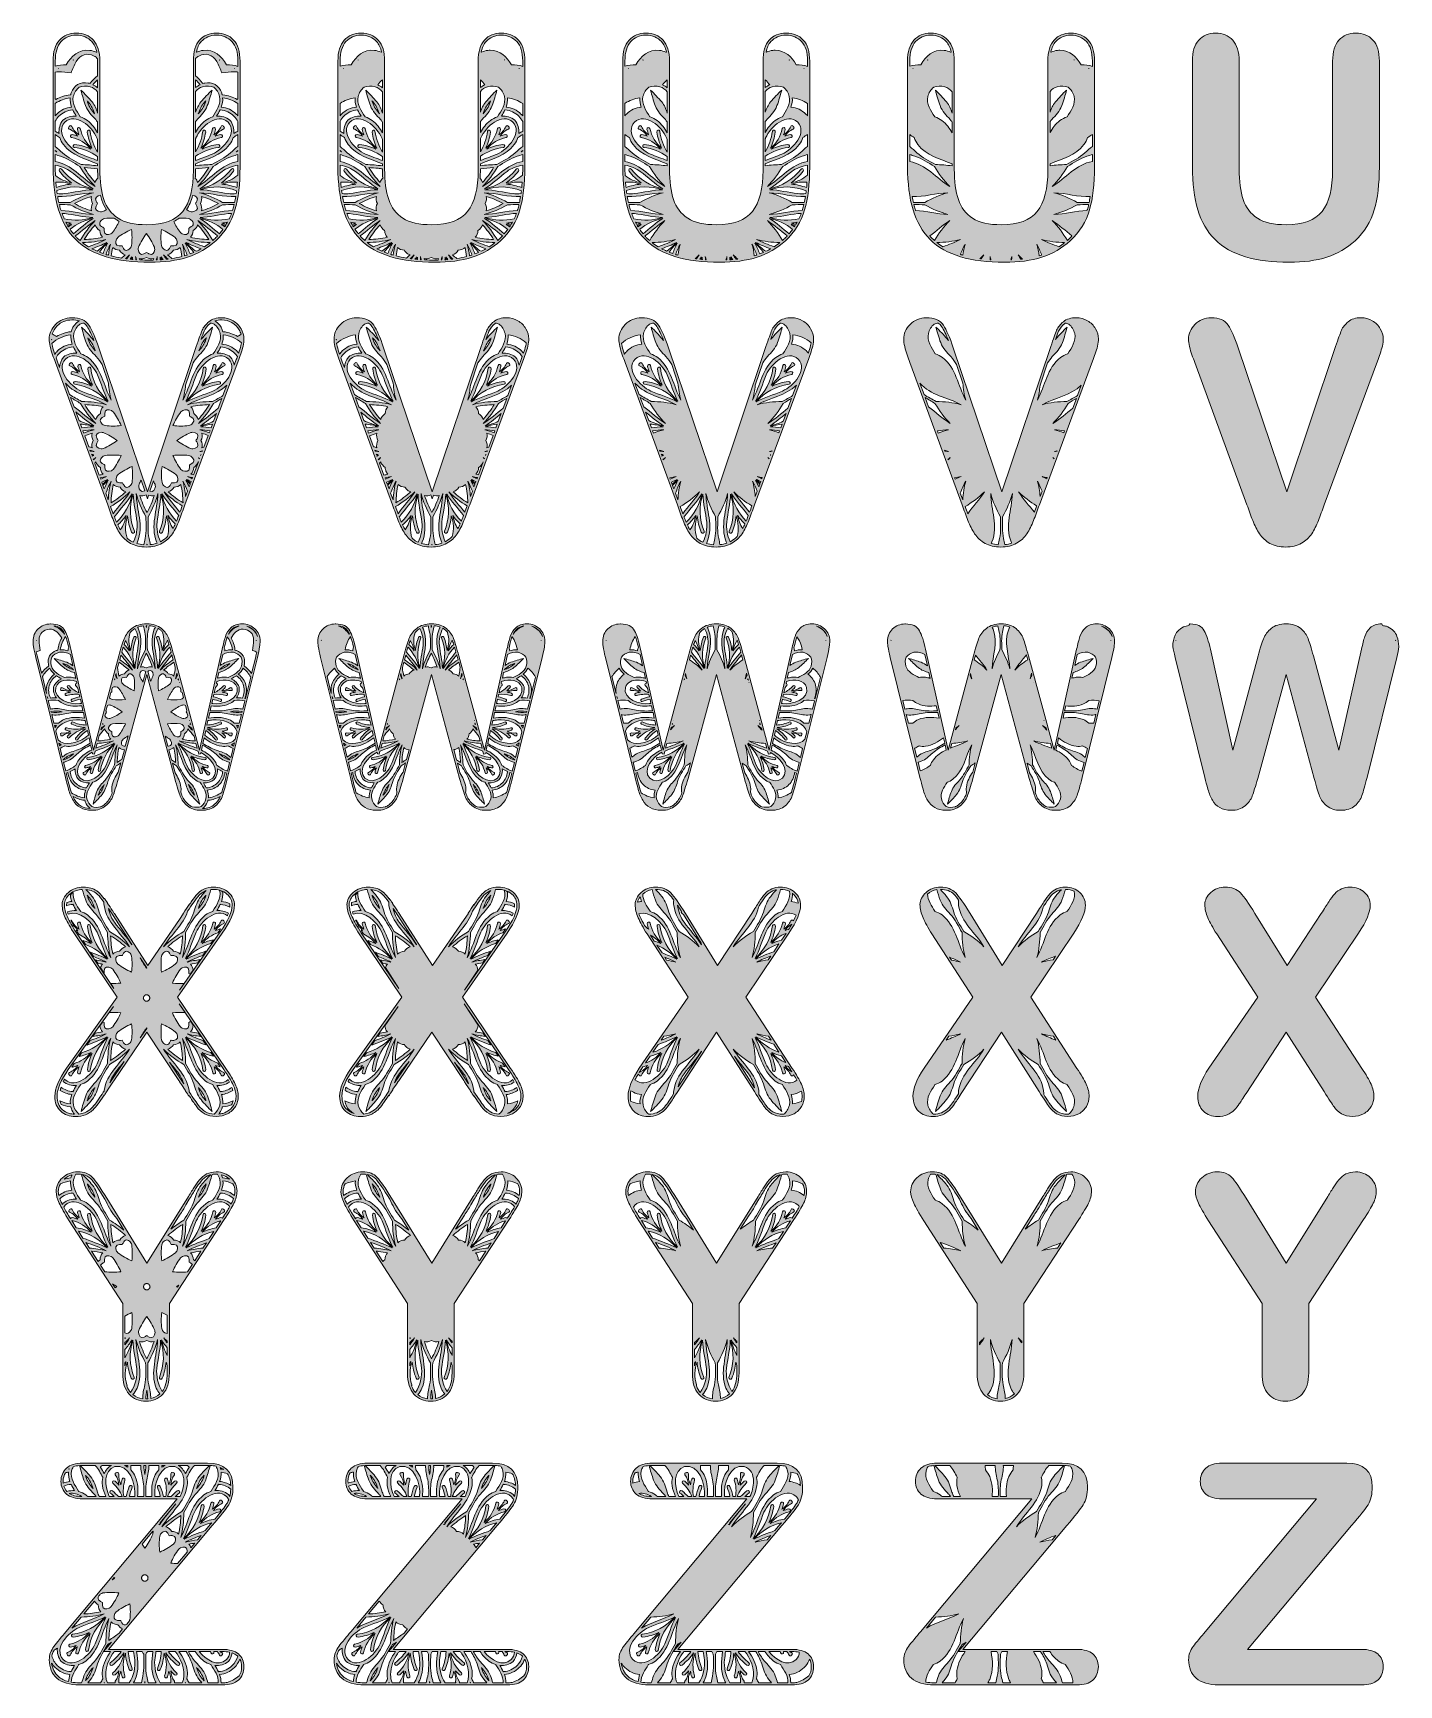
# Model space of a CAD drawing. Extents: x 43 to 2536, y -3058 to -41.
import ezdxf

# ---------------------------------------------------------------- set-up
doc = ezdxf.new("R2010")
doc.units = 0
doc.header["$MEASUREMENT"] = 0
doc.layers.add('Layer 1', color=7, linetype='Continuous', lineweight=0)

# ---------------------------------------------------------------- blocks, each defined once
blk = doc.blocks.new('Block_0')
at = {"layer": 'Layer 1', "true_color": 0xf8cbe3, "transparency": 33554687}
h = blk.add_hatch(color=254, dxfattribs=at)
h.dxf.hatch_style = 2
edge = h.paths.add_edge_path()
edge.add_spline(control_points=[(408.8, -1999.1), (405.8, -2004.1), (401.4, -2008.1), (395.9, -2011), (393.7, -2012.1), (391.5, -2013), (389.1, -2013.7), (386.7, -2014.4), (384.3, -2014.9), (381.7, -2015.1), (384.1, -2012.3), (386, -2009.1), (387.3, -2005.4), (387.7, -2004.2), (388, -2003), (388.3, -2001.8), (388.6, -2001.9), (389, -2001.9), (389.4, -2001.9), (394.9, -2001.2), (400.3, -1999.8), (405.3, -1998), (406.4, -1995.7), (407.3, -1993.3), (407.9, -1990.9), (402.1, -1993.6), (395.8, -1995.4), (389.1, -1996.4), (389.6, -1990.5), (388.5, -1984.9), (386.6, -1979.4), (394.2, -1978.5), (401.3, -1975.9), (407.4, -1971.8), (406.9, -1970), (406.4, -1968.1), (405.7, -1966.3), (399.8, -1970.7), (392.7, -1973.4), (384.9, -1974.1), (384.7, -1974.1), (384.6, -1974.2), (384.4, -1974.2), (382.6, -1970.3), (380.4, -1966.4), (378.1, -1962.6), (386.3, -1963.3), (394.6, -1961.3), (401.3, -1956.5), (400.6, -1955), (399.8, -1953.6), (398.9, -1952), (379.1, -1970), (349.4, -1943.6), (340.4, -1923.2), (333.5, -1907.2), (329, -1890.4), (320.9, -1875.2), (338.4, -1890.6), (349.5, -1911.4), (352.8, -1935.1), (353.2, -1938.6), (358.6, -1937.2), (358.1, -1933.7), (356.6, -1923.4), (353.7, -1913.5), (349.5, -1904.4), (360.5, -1913.6), (367.8, -1925.7), (370.8, -1939.9), (371.6, -1943.4), (376.9, -1942), (376.1, -1938.5), (375.4, -1935.1), (374.4, -1931.8), (373.2, -1928.7), (379, -1932.4), (383.4, -1937.6), (386.3, -1944), (387.3, -1946.2), (389.8, -1945.5), (390.8, -1943.9), (391.9, -1943.2), (392.6, -1941.9), (392.3, -1940.8), (392.1, -1940.5), (391.8, -1940.1), (391.6, -1939.7), (391.4, -1939.6), (391.2, -1939.4), (390.9, -1939.3), (384.5, -1936.4), (379.4, -1932.1), (375.6, -1926.2), (378.5, -1927.3), (381.5, -1928.2), (384.6, -1929), (384.6, -1929), (380.1, -1922), (380.1, -1922), (368.8, -1918.3), (359.1, -1911.7), (351.4, -1902.5), (357.9, -1905.5), (364.8, -1907.9), (372, -1909.5), (372, -1909.5), (367.5, -1902.7), (367.5, -1902.7), (349.9, -1897.5), (334.3, -1887.7), (322.1, -1873.9), (333.7, -1880.1), (346.2, -1884.2), (358.5, -1888.8), (358.5, -1888.8), (353.5, -1881), (353.5, -1881), (343.5, -1877.3), (333.3, -1873.6), (324, -1868.6), (331.8, -1870.8), (340, -1872.2), (348.3, -1873.1), (348.3, -1873.1), (344.5, -1867.2), (344.5, -1867.2), (339.7, -1866.6), (334.9, -1865.7), (330.2, -1864.6), (333.3, -1862.1), (334.8, -1857.2), (335.2, -1852.9), (335.2, -1852.9), (330.6, -1845.8), (330.6, -1845.8), (329.5, -1846.5), (328.4, -1847.1), (327.3, -1847.7), (327.4, -1849.4), (327.4, -1851.2), (327.3, -1853), (327, -1860.7), (320.4, -1860.2), (315, -1858.1), (314, -1857.3), (312.9, -1856.4), (311.9, -1855.6), (306, -1847.7), (301.1, -1839.3), (297.2, -1830.3), (297.2, -1830.3), (297.2, -1830.3), (297.2, -1830.3), (304.9, -1829.4), (312.5, -1829.2), (320.2, -1829.8), (320.2, -1829.8), (309.6, -1813.5), (309.6, -1813.5), (309.6, -1813.5), (390.9, -1933.7), (390.9, -1933.7), (398.8, -1945), (404.6, -1954.5), (408.1, -1962), (411.6, -1969.3), (413.3, -1976.2), (413.3, -1982.6), (413.3, -1988.6), (411.8, -1994.2), (408.8, -1999.1)], knot_values=[0, 0, 0, 0, 1, 1, 1, 2, 2, 2, 3, 3, 3, 4, 4, 4, 5, 5, 5, 6, 6, 6, 7, 7, 7, 8, 8, 8, 9, 9, 9, 10, 10, 10, 11, 11, 11, 12, 12, 12, 13, 13, 13, 14, 14, 14, 15, 15, 15, 16, 16, 16, 17, 17, 17, 18, 18, 18, 19, 19, 19, 20, 20, 20, 21, 21, 21, 22, 22, 22, 23, 23, 23, 24, 24, 24, 25, 25, 25, 26, 26, 26, 27, 27, 27, 28, 28, 28, 29, 29, 29, 30, 30, 30, 31, 31, 31, 32, 32, 32, 33, 33, 33, 34, 34, 34, 35, 35, 35, 36, 36, 36, 37, 37, 37, 38, 38, 38, 39, 39, 39, 40, 40, 40, 41, 41, 41, 42, 42, 42, 43, 43, 43, 44, 44, 44, 45, 45, 45, 46, 46, 46, 47, 47, 47, 48, 48, 48, 49, 49, 49, 50, 50, 50, 51, 51, 51, 52, 52, 52, 53, 53, 53, 54, 54, 54, 55, 55, 55, 56, 56, 56, 57, 57, 57, 57], degree=3, periodic=0)
edge = h.paths.add_edge_path()
edge.add_spline(control_points=[(344.5, -1966.8), (344.5, -1966.8), (344.6, -1966.9), (344.6, -1966.9), (349.9, -1973.1), (354.8, -1979.5), (357.5, -1988), (357.8, -1988.9), (358.1, -1989.8), (358.3, -1990.7), (357.7, -1990), (357.1, -1989.4), (356.4, -1988.7), (350.4, -1982), (347.3, -1974.6), (344.5, -1966.8)], knot_values=[0, 0, 0, 0, 1, 1, 1, 2, 2, 2, 3, 3, 3, 4, 4, 4, 5, 5, 5, 5], degree=3, periodic=0)
edge = h.paths.add_edge_path()
edge.add_spline(control_points=[(345, -1999.5), (341.8, -1995.1), (336, -1986.7), (327.7, -1974.5), (327.6, -1973.7), (327.6, -1972.9), (327.5, -1972.2), (323.2, -1941), (296.7, -1922.1), (281.2, -1896.6), (291.6, -1907.5), (304.6, -1916.6), (317.8, -1924.5), (324.7, -1936.1), (332.2, -1947.1), (336.5, -1960), (339.9, -1970.4), (342.2, -1980), (349.4, -1988.7), (355.7, -1996.4), (362.6, -2003.5), (369.7, -2010.4), (369.7, -2010.4), (369.7, -2010.4), (369.7, -2010.4), (367.3, -2000.8), (364.6, -1991.2), (361.1, -1981.9), (357.2, -1971.4), (350, -1964.6), (342.7, -1956.4), (333.7, -1946.3), (327.9, -1934.2), (321.3, -1922.5), (321, -1907.1), (319.6, -1891.5), (315.5, -1877), (329.7, -1903.2), (332.9, -1935.4), (357.8, -1954.7), (361.7, -1957.7), (366.1, -1959.9), (370.7, -1961.3), (370.7, -1961.4), (370.8, -1961.5), (370.9, -1961.6), (377.7, -1972), (386.8, -1985.3), (383.6, -1998.5), (381.8, -2005.6), (378.2, -2011.2), (373.3, -2015.2), (367.3, -2014.8), (362.1, -2013.4), (357.8, -2010.9), (352.6, -2007.8), (348.3, -2004), (345, -1999.5)], knot_values=[0, 0, 0, 0, 1, 1, 1, 2, 2, 2, 3, 3, 3, 4, 4, 4, 5, 5, 5, 6, 6, 6, 7, 7, 7, 8, 8, 8, 9, 9, 9, 10, 10, 10, 11, 11, 11, 12, 12, 12, 13, 13, 13, 14, 14, 14, 15, 15, 15, 16, 16, 16, 17, 17, 17, 18, 18, 18, 19, 19, 19, 19], degree=3, periodic=0)
edge = h.paths.add_edge_path()
edge.add_spline(control_points=[(291.9, -1920.4), (297.6, -1927.4), (303.5, -1934.2), (308.8, -1941.4), (312.4, -1946.3), (315.6, -1952.8), (317.9, -1959.8), (317.9, -1959.8), (291.9, -1920.4), (291.9, -1920.4)], knot_values=[0, 0, 0, 0, 1, 1, 1, 2, 2, 2, 3, 3, 3, 3], degree=3, periodic=0)
edge = h.paths.add_edge_path()
edge.add_spline(control_points=[(182.7, -1957.9), (184.9, -1951.6), (187.9, -1945.9), (191.2, -1941.4), (196.9, -1933.7), (203.2, -1926.5), (209.2, -1919.1), (209.2, -1919.1), (182.7, -1957.9), (182.7, -1957.9)], knot_values=[0, 0, 0, 0, 1, 1, 1, 2, 2, 2, 3, 3, 3, 3], degree=3, periodic=0)
edge = h.paths.add_edge_path()
edge.add_spline(control_points=[(155.5, -1966.8), (152.7, -1974.6), (149.6, -1982), (143.6, -1988.7), (142.9, -1989.4), (142.3, -1990), (141.7, -1990.7), (141.9, -1989.8), (142.2, -1988.9), (142.5, -1988), (145.2, -1979.5), (150.1, -1973.1), (155.4, -1966.9), (155.4, -1966.9), (155.5, -1966.8), (155.5, -1966.8)], knot_values=[0, 0, 0, 0, 1, 1, 1, 2, 2, 2, 3, 3, 3, 4, 4, 4, 5, 5, 5, 5], degree=3, periodic=0)
edge = h.paths.add_edge_path()
edge.add_spline(control_points=[(157.9, -1994.4), (155.5, -1997.9), (152.4, -2001.4), (148.9, -2004.7), (145.5, -2008), (141.4, -2010.6), (136.8, -2012.5), (133.7, -2013.8), (130.3, -2014.6), (126.5, -2015), (121.7, -2011), (118.1, -2005.4), (116.4, -1998.5), (113.2, -1985.3), (122.3, -1972), (129.1, -1961.6), (129.2, -1961.5), (129.3, -1961.4), (129.3, -1961.3), (133.9, -1959.9), (138.3, -1957.7), (142.2, -1954.7), (167.1, -1935.4), (170.3, -1903.2), (184.5, -1877), (180.4, -1891.5), (179, -1907.1), (178.7, -1922.5), (172.1, -1934.2), (166.3, -1946.3), (157.3, -1956.4), (150, -1964.6), (142.8, -1971.4), (138.9, -1981.9), (135.4, -1991.2), (132.7, -2000.8), (130.3, -2010.4), (137.4, -2003.5), (144.3, -1996.4), (150.6, -1988.7), (157.8, -1980), (160.1, -1970.4), (163.5, -1960), (167.8, -1947.1), (175.3, -1936.1), (182.2, -1924.5), (195.4, -1916.6), (208.4, -1907.5), (218.8, -1896.6), (203.3, -1922.1), (176.8, -1941), (172.5, -1972.2), (172.5, -1972.4), (172.5, -1972.7), (172.5, -1972.9), (172.5, -1972.9), (170.9, -1975.2), (170.9, -1975.2), (164.7, -1984.5), (160.5, -1990.7), (157.9, -1994.4)], knot_values=[0, 0, 0, 0, 1, 1, 1, 2, 2, 2, 3, 3, 3, 4, 4, 4, 5, 5, 5, 6, 6, 6, 7, 7, 7, 8, 8, 8, 9, 9, 9, 10, 10, 10, 11, 11, 11, 12, 12, 12, 13, 13, 13, 14, 14, 14, 15, 15, 15, 16, 16, 16, 17, 17, 17, 18, 18, 18, 19, 19, 19, 20, 20, 20, 20], degree=3, periodic=0)
edge = h.paths.add_edge_path()
edge.add_spline(control_points=[(96.1, -2006.9), (89.8, -2001.3), (86.7, -1992.9), (86.7, -1982.1), (86.7, -1969.1), (93.5, -1952.8), (107.1, -1933.7), (107.1, -1933.7), (189.4, -1818.3), (189.4, -1818.3), (189.4, -1818.3), (181.6, -1829.7), (181.6, -1829.7), (188.7, -1829.3), (195.7, -1829.5), (202.8, -1830.3), (202.8, -1830.3), (202.8, -1830.3), (202.8, -1830.3), (198.9, -1839.3), (194, -1847.7), (188.1, -1855.6), (187.1, -1856.4), (186, -1857.3), (185, -1858.1), (179.6, -1860.2), (173, -1860.7), (172.7, -1853), (172.6, -1851.2), (172.6, -1849.4), (172.7, -1847.7), (171.9, -1847.2), (171, -1846.8), (170.2, -1846.3), (170.2, -1846.3), (164.9, -1854), (164.9, -1854), (165.4, -1858), (167, -1862.3), (169.8, -1864.6), (165.3, -1865.7), (160.6, -1866.5), (155.9, -1867.2), (155.9, -1867.2), (151.9, -1873.1), (151.9, -1873.1), (160.1, -1872.2), (168.2, -1870.8), (176, -1868.6), (166.6, -1873.6), (156.5, -1877.3), (146.4, -1881.1), (146.4, -1881.1), (141, -1889), (141, -1889), (153.5, -1884.3), (166.1, -1880.2), (177.9, -1873.9), (165.4, -1888), (149.5, -1897.9), (131.4, -1903), (131.4, -1903), (126.7, -1909.8), (126.7, -1909.8), (134.4, -1908.2), (141.7, -1905.7), (148.6, -1902.5), (140.5, -1912.3), (130.1, -1919.1), (118, -1922.6), (118, -1922.6), (113.5, -1929.2), (113.5, -1929.2), (113.8, -1929.3), (114.1, -1929.3), (114.5, -1929.2), (117.9, -1928.4), (121.2, -1927.4), (124.4, -1926.2), (120.6, -1932.1), (115.5, -1936.4), (109.1, -1939.3), (106.9, -1940.3), (107.5, -1942.9), (109.2, -1943.9), (110.2, -1945.5), (112.7, -1946.2), (113.7, -1944), (116.6, -1937.6), (121, -1932.4), (126.8, -1928.7), (125.6, -1931.8), (124.6, -1935.1), (123.9, -1938.5), (123.1, -1942), (128.4, -1943.4), (129.2, -1939.9), (132.2, -1925.7), (139.5, -1913.6), (150.5, -1904.4), (146.3, -1913.5), (143.4, -1923.4), (141.9, -1933.7), (141.4, -1937.2), (146.8, -1938.6), (147.2, -1935.1), (150.5, -1911.4), (161.6, -1890.6), (179.1, -1875.2), (171, -1890.4), (166.5, -1907.2), (159.6, -1923.2), (150.6, -1943.7), (120.8, -1970), (101, -1952), (100.7, -1951.7), (100.4, -1951.3), (100.1, -1951), (99.3, -1952.6), (98.5, -1954.2), (97.8, -1955.8), (104.7, -1961.1), (113.3, -1963.4), (121.9, -1962.6), (119.6, -1966.4), (117.4, -1970.3), (115.6, -1974.2), (115.4, -1974.2), (115.3, -1974.1), (115.1, -1974.1), (107.1, -1973.4), (99.9, -1970.6), (93.9, -1965.9), (93.3, -1967.9), (92.8, -1969.8), (92.4, -1971.7), (98.5, -1975.8), (105.7, -1978.5), (113.4, -1979.4), (111.5, -1984.9), (110.4, -1990.5), (110.9, -1996.4), (104.1, -1995.4), (97.8, -1993.5), (91.9, -1990.8), (92.3, -1993.2), (93, -1995.5), (93.8, -1997.6), (99.1, -1999.7), (104.7, -2001.1), (110.6, -2001.9), (111, -2001.9), (111.4, -2001.9), (111.7, -2001.8), (112, -2003), (112.3, -2004.2), (112.7, -2005.4), (114, -2009.2), (116, -2012.5), (118.5, -2015.3), (115.1, -2015.2), (112, -2014.7), (109, -2013.9), (104.1, -2012.5), (99.8, -2010.2), (96.1, -2006.9)], knot_values=[0, 0, 0, 0, 1, 1, 1, 2, 2, 2, 3, 3, 3, 4, 4, 4, 5, 5, 5, 6, 6, 6, 7, 7, 7, 8, 8, 8, 9, 9, 9, 10, 10, 10, 11, 11, 11, 12, 12, 12, 13, 13, 13, 14, 14, 14, 15, 15, 15, 16, 16, 16, 17, 17, 17, 18, 18, 18, 19, 19, 19, 20, 20, 20, 21, 21, 21, 22, 22, 22, 23, 23, 23, 24, 24, 24, 25, 25, 25, 26, 26, 26, 27, 27, 27, 28, 28, 28, 29, 29, 29, 30, 30, 30, 31, 31, 31, 32, 32, 32, 33, 33, 33, 34, 34, 34, 35, 35, 35, 36, 36, 36, 37, 37, 37, 38, 38, 38, 39, 39, 39, 40, 40, 40, 41, 41, 41, 42, 42, 42, 43, 43, 43, 44, 44, 44, 45, 45, 45, 46, 46, 46, 47, 47, 47, 48, 48, 48, 49, 49, 49, 50, 50, 50, 51, 51, 51, 52, 52, 52, 53, 53, 53, 54, 54, 54, 55, 55, 55, 55], degree=3, periodic=0)
edge = h.paths.add_edge_path()
edge.add_spline(control_points=[(122, -1683.9), (114.6, -1672.7), (109.1, -1663), (105.4, -1655), (101.9, -1647.2), (100, -1639.6), (100, -1632.4), (100, -1625.3), (103.3, -1619.1), (110, -1613.3), (113.5, -1610.3), (117.5, -1608.1), (121.8, -1606.6), (125.2, -1605.5), (128.8, -1604.8), (132.7, -1604.7), (134.5, -1611.3), (136.5, -1617.8), (138.9, -1624.1), (142.8, -1634.7), (150, -1641.5), (157.3, -1649.7), (166.3, -1659.8), (172.1, -1671.9), (178.7, -1683.6), (179, -1699), (180.4, -1714.6), (184.5, -1729), (170.3, -1702.9), (167.1, -1670.7), (142.2, -1651.4), (138.3, -1648.3), (133.9, -1646.2), (129.3, -1644.8), (129.3, -1644.7), (129.2, -1644.6), (129.1, -1644.5), (122.8, -1634.8), (114.5, -1622.7), (115.9, -1610.4), (115.4, -1610.9), (114.8, -1611.3), (114.3, -1611.8), (113, -1612.9), (111.9, -1614.1), (110.9, -1615.2), (111.2, -1619.1), (112.1, -1623), (113.4, -1626.7), (110.3, -1627), (107.3, -1627.7), (104.4, -1628.6), (104.2, -1629.9), (104, -1631.1), (104, -1632.4), (104, -1633.1), (104.1, -1633.8), (104.1, -1634.5), (107.6, -1633.2), (111.3, -1632.3), (115.1, -1632), (115.3, -1632), (115.4, -1631.9), (115.6, -1631.9), (117.4, -1635.8), (119.6, -1639.7), (121.9, -1643.4), (116.4, -1643), (110.9, -1643.7), (105.8, -1645.7), (106.2, -1647.1), (106.6, -1648.6), (107.1, -1650), (126.5, -1641.2), (151.5, -1664.4), (159.6, -1682.9), (166.5, -1698.8), (171, -1715.7), (179.1, -1730.9), (161.6, -1715.5), (150.5, -1694.7), (147.2, -1671), (146.8, -1667.4), (141.4, -1668.9), (141.9, -1672.3), (143.4, -1682.7), (146.3, -1692.5), (150.5, -1701.6), (139.5, -1692.5), (132.2, -1680.3), (129.2, -1666.1), (128.4, -1662.7), (123.1, -1664.1), (123.9, -1667.5), (124.6, -1671), (125.6, -1674.2), (126.8, -1677.4), (121, -1673.6), (116.6, -1668.5), (113.7, -1662.1), (113.3, -1661.1), (112.5, -1660.7), (111.6, -1660.7), (113.4, -1664.3), (115.4, -1668.1), (117.8, -1672.3), (120.3, -1674.4), (122.5, -1677), (124.4, -1679.8), (123.5, -1679.5), (122.6, -1679.2), (121.6, -1678.9), (122.8, -1680.9), (124.1, -1682.9), (125.4, -1685), (125.4, -1685), (126.4, -1686.6), (126.4, -1686.6), (135, -1690.5), (142.5, -1696.2), (148.6, -1703.6), (143.9, -1701.4), (139, -1699.5), (133.9, -1698.1), (133.9, -1698.1), (138.6, -1705.4), (138.6, -1705.4), (153.8, -1710.9), (167.1, -1720), (177.9, -1732.2), (168.3, -1727), (158.1, -1723.4), (147.8, -1719.6), (147.8, -1719.6), (152.9, -1727.4), (152.9, -1727.4), (160.8, -1730.4), (168.6, -1733.5), (176, -1737.5), (169.8, -1735.8), (163.4, -1734.5), (156.9, -1733.6), (156.9, -1733.6), (160.8, -1739.6), (160.8, -1739.6), (163.8, -1740.1), (166.8, -1740.7), (169.8, -1741.4), (168, -1742.9), (166.8, -1745.1), (166, -1747.6), (166, -1747.6), (172.7, -1758), (172.7, -1758), (172.6, -1756.4), (172.6, -1754.7), (172.7, -1753.1), (173, -1745.4), (179.6, -1745.9), (185, -1748), (186, -1748.8), (187.1, -1749.6), (188.1, -1750.5), (194, -1758.3), (198.9, -1766.8), (202.8, -1775.8), (196.8, -1776.5), (190.7, -1776.7), (184.7, -1776.6), (184.7, -1776.6), (190.4, -1785.4), (190.4, -1785.4), (190.4, -1785.4), (122, -1683.9), (122, -1683.9)], knot_values=[0, 0, 0, 0, 1, 1, 1, 2, 2, 2, 3, 3, 3, 4, 4, 4, 5, 5, 5, 6, 6, 6, 7, 7, 7, 8, 8, 8, 9, 9, 9, 10, 10, 10, 11, 11, 11, 12, 12, 12, 13, 13, 13, 14, 14, 14, 15, 15, 15, 16, 16, 16, 17, 17, 17, 18, 18, 18, 19, 19, 19, 20, 20, 20, 21, 21, 21, 22, 22, 22, 23, 23, 23, 24, 24, 24, 25, 25, 25, 26, 26, 26, 27, 27, 27, 28, 28, 28, 29, 29, 29, 30, 30, 30, 31, 31, 31, 32, 32, 32, 33, 33, 33, 34, 34, 34, 35, 35, 35, 36, 36, 36, 37, 37, 37, 38, 38, 38, 39, 39, 39, 40, 40, 40, 41, 41, 41, 42, 42, 42, 43, 43, 43, 44, 44, 44, 45, 45, 45, 46, 46, 46, 47, 47, 47, 48, 48, 48, 49, 49, 49, 50, 50, 50, 51, 51, 51, 52, 52, 52, 53, 53, 53, 54, 54, 54, 55, 55, 55, 56, 56, 56, 57, 57, 57, 58, 58, 58, 58], degree=3, periodic=0)
edge = h.paths.add_edge_path()
edge.add_spline(control_points=[(155.5, -1639.3), (155.5, -1639.3), (155.4, -1639.2), (155.4, -1639.2), (150.1, -1633), (145.2, -1626.6), (142.5, -1618), (142.2, -1617.2), (141.9, -1616.3), (141.7, -1615.4), (142.3, -1616.1), (142.9, -1616.7), (143.6, -1617.4), (149.6, -1624.1), (152.7, -1631.5), (155.5, -1639.3)], knot_values=[0, 0, 0, 0, 1, 1, 1, 2, 2, 2, 3, 3, 3, 4, 4, 4, 5, 5, 5, 5], degree=3, periodic=0)
edge = h.paths.add_edge_path()
edge.add_spline(control_points=[(160.7, -1614), (163.9, -1617.2), (167.7, -1621.9), (172.2, -1628), (172.2, -1629.9), (172.3, -1631.9), (172.5, -1633.9), (176.8, -1665.1), (203.3, -1684), (218.8, -1709.4), (208.4, -1698.6), (195.4, -1689.5), (182.2, -1681.5), (175.3, -1670), (167.8, -1659), (163.5, -1646.1), (160.1, -1635.6), (157.8, -1626.1), (150.6, -1617.4), (147.1, -1613), (143.3, -1608.9), (139.4, -1604.8), (148.3, -1605.6), (155.5, -1608.7), (160.7, -1614)], knot_values=[0, 0, 0, 0, 1, 1, 1, 2, 2, 2, 3, 3, 3, 4, 4, 4, 5, 5, 5, 6, 6, 6, 7, 7, 7, 8, 8, 8, 8], degree=3, periodic=0)
edge = h.paths.add_edge_path()
edge.add_spline(control_points=[(187.7, -1650.7), (187.7, -1650.7), (222.9, -1705.5), (222.9, -1705.5), (222.9, -1705.6), (223, -1705.7), (223, -1705.7), (213.9, -1691), (201.5, -1678.7), (191.2, -1664.7), (186.4, -1658.2), (182.3, -1648.9), (180.2, -1639.4), (182.6, -1642.9), (185.1, -1646.7), (187.7, -1650.7)], knot_values=[0, 0, 0, 0, 1, 1, 1, 2, 2, 2, 3, 3, 3, 4, 4, 4, 5, 5, 5, 5], degree=3, periodic=0)
edge = h.paths.add_edge_path()
edge.add_spline(control_points=[(335, -1629.7), (338.8, -1624), (342.5, -1619.2), (346, -1615.5), (349.4, -1611.9), (353.2, -1609.1), (357.4, -1607.3), (357.8, -1607.2), (358.3, -1607), (358.7, -1606.8), (355.5, -1610.2), (352.4, -1613.7), (349.4, -1617.4), (342.2, -1626.1), (339.9, -1635.6), (336.5, -1646.1), (332.2, -1659), (324.7, -1670), (317.8, -1681.5), (304.6, -1689.5), (291.6, -1698.6), (281.2, -1709.4), (294.9, -1687), (317, -1669.7), (325, -1644.6), (328.8, -1639), (332.1, -1634), (335, -1629.7)], knot_values=[0, 0, 0, 0, 1, 1, 1, 2, 2, 2, 3, 3, 3, 4, 4, 4, 5, 5, 5, 6, 6, 6, 7, 7, 7, 8, 8, 8, 9, 9, 9, 9], degree=3, periodic=0)
edge = h.paths.add_edge_path()
edge.add_spline(control_points=[(315.7, -1689.2), (315.3, -1700.6), (314.2, -1712), (311.6, -1722.8), (308.9, -1719.6), (303.6, -1718), (299.2, -1717.8), (296.8, -1714.1), (292.8, -1710.3), (288.7, -1709.6), (296.7, -1701.9), (306.1, -1695.2), (315.7, -1689.2), (315.7, -1689.2), (315.7, -1689.2), (315.7, -1689.2)], knot_values=[0, 0, 0, 0, 1, 1, 1, 2, 2, 2, 3, 3, 3, 4, 4, 4, 5, 5, 5, 5], degree=3, periodic=0)
edge = h.paths.add_edge_path()
edge.add_spline(control_points=[(344.5, -1639.3), (347.3, -1631.5), (350.4, -1624.1), (356.4, -1617.4), (357.1, -1616.7), (357.7, -1616.1), (358.3, -1615.4), (358.1, -1616.3), (357.8, -1617.2), (357.5, -1618), (354.8, -1626.6), (349.9, -1633), (344.6, -1639.2), (344.6, -1639.2), (344.5, -1639.3), (344.5, -1639.3)], knot_values=[0, 0, 0, 0, 1, 1, 1, 2, 2, 2, 3, 3, 3, 4, 4, 4, 5, 5, 5, 5], degree=3, periodic=0)
edge = h.paths.add_edge_path()
edge.add_spline(control_points=[(361.1, -1624.1), (363.5, -1617.8), (365.5, -1611.4), (367.3, -1604.9), (368.8, -1604.7), (370.4, -1604.6), (372.1, -1604.6), (376, -1604.6), (379.7, -1605.1), (383.1, -1606), (383.3, -1606.5), (383.4, -1607), (383.6, -1607.6), (386.8, -1620.8), (377.7, -1634), (370.9, -1644.5), (370.8, -1644.6), (370.7, -1644.7), (370.7, -1644.8), (366.1, -1646.2), (361.7, -1648.3), (357.8, -1651.4), (332.9, -1670.7), (329.7, -1702.9), (315.5, -1729), (319.6, -1714.6), (321, -1699), (321.3, -1683.6), (327.9, -1671.9), (333.7, -1659.8), (342.7, -1649.7), (350, -1641.5), (357.2, -1634.7), (361.1, -1624.1)], knot_values=[0, 0, 0, 0, 1, 1, 1, 2, 2, 2, 3, 3, 3, 4, 4, 4, 5, 5, 5, 6, 6, 6, 7, 7, 7, 8, 8, 8, 9, 9, 9, 10, 10, 10, 11, 11, 11, 11], degree=3, periodic=0)
edge = h.paths.add_edge_path()
edge.add_spline(control_points=[(277.3, -1726.6), (277.8, -1725.3), (278.3, -1724.1), (278.8, -1722.9), (282.4, -1718.4), (287.9, -1714.6), (292, -1721.1), (292.9, -1722.6), (293.8, -1724.2), (294.6, -1725.7), (296.4, -1725.7), (298.2, -1725.6), (300, -1725.7), (307.7, -1726), (307.1, -1732.7), (305, -1738), (304.2, -1739.1), (303.4, -1740.1), (302.5, -1741.1), (294.7, -1747.1), (286.3, -1751.9), (277.3, -1755.8), (276.1, -1746.1), (276.1, -1736.3), (277.3, -1726.6)], knot_values=[0, 0, 0, 0, 1, 1, 1, 2, 2, 2, 3, 3, 3, 4, 4, 4, 5, 5, 5, 6, 6, 6, 7, 7, 7, 8, 8, 8, 8], degree=3, periodic=0)
edge = h.paths.add_edge_path()
edge.add_spline(control_points=[(238.6, -1876), (241.9, -1869.5), (245.7, -1863.4), (250, -1857.6), (250.2, -1857.9), (250.4, -1858.2), (250.6, -1858.5), (250.6, -1858.5), (238.6, -1876), (238.6, -1876)], knot_values=[0, 0, 0, 0, 1, 1, 1, 2, 2, 2, 3, 3, 3, 3], degree=3, periodic=0)
edge = h.paths.add_edge_path()
edge.add_spline(control_points=[(255.5, -1805), (255.3, -1805.2), (255.1, -1805.6), (255.2, -1806), (255.2, -1806), (255.2, -1806), (255.2, -1806), (254.8, -1806.2), (254.5, -1806.5), (254.4, -1806.9), (254.3, -1806.9), (254.2, -1807), (254, -1807.1), (254, -1807.2), (253.9, -1807.3), (253.8, -1807.5), (253.5, -1807.6), (253.2, -1807.8), (253, -1808.2), (253, -1808.2), (253, -1808.2), (253, -1808.2), (252.6, -1808.2), (252.2, -1808.3), (251.9, -1808.6), (251.8, -1808.6), (251.6, -1808.6), (251.5, -1808.6), (251.5, -1808.6), (251.5, -1808.6), (251.5, -1808.6), (251.4, -1808.6), (251.2, -1808.7), (251.1, -1808.8), (250.7, -1808.7), (250.3, -1808.8), (250, -1809), (249.7, -1808.8), (249.3, -1808.7), (248.9, -1808.8), (248.8, -1808.7), (248.6, -1808.6), (248.5, -1808.6), (248.5, -1808.6), (248.5, -1808.6), (248.5, -1808.6), (248.4, -1808.6), (248.2, -1808.6), (248.1, -1808.6), (247.8, -1808.3), (247.4, -1808.2), (247, -1808.2), (247, -1808.2), (247, -1808.2), (247, -1808.2), (246.8, -1807.8), (246.5, -1807.6), (246.2, -1807.5), (246.1, -1807.3), (246, -1807.2), (246, -1807.1), (245.8, -1807), (245.7, -1806.9), (245.6, -1806.9), (245.5, -1806.5), (245.2, -1806.2), (244.8, -1806), (244.8, -1806), (244.8, -1806), (244.8, -1806), (244.9, -1805.6), (244.7, -1805.2), (244.5, -1805), (244.5, -1804.8), (244.5, -1804.7), (244.5, -1804.5), (244.4, -1804.4), (244.3, -1804.3), (244.3, -1804.1), (244.3, -1803.8), (244.3, -1803.4), (244, -1803), (244.3, -1802.7), (244.3, -1802.3), (244.3, -1801.9), (244.3, -1801.8), (244.4, -1801.7), (244.5, -1801.6), (244.5, -1801.6), (244.5, -1801.6), (244.5, -1801.6), (244.5, -1801.4), (244.5, -1801.3), (244.5, -1801.1), (244.7, -1800.8), (244.9, -1800.5), (244.8, -1800.1), (244.8, -1800.1), (244.8, -1800.1), (244.8, -1800.1), (245.2, -1799.9), (245.5, -1799.6), (245.6, -1799.2), (245.7, -1799.1), (245.8, -1799.1), (246, -1799), (246, -1798.9), (246.1, -1798.7), (246.2, -1798.6), (246.5, -1798.5), (246.8, -1798.2), (247, -1797.9), (247.4, -1797.9), (247.8, -1797.8), (248.1, -1797.5), (248.2, -1797.5), (248.4, -1797.5), (248.5, -1797.5), (248.6, -1797.4), (248.8, -1797.4), (248.9, -1797.3), (249.3, -1797.4), (249.7, -1797.3), (250, -1797.1), (250.3, -1797.3), (250.7, -1797.4), (251.1, -1797.3), (251.2, -1797.4), (251.4, -1797.4), (251.5, -1797.5), (251.6, -1797.5), (251.8, -1797.5), (251.9, -1797.5), (252.2, -1797.8), (252.6, -1797.9), (253, -1797.9), (253.2, -1798.2), (253.5, -1798.5), (253.8, -1798.6), (253.9, -1798.7), (254, -1798.9), (254, -1799), (254.2, -1799.1), (254.3, -1799.1), (254.4, -1799.2), (254.5, -1799.6), (254.8, -1799.9), (255.2, -1800.1), (255.2, -1800.1), (255.2, -1800.1), (255.2, -1800.1), (255.1, -1800.5), (255.3, -1800.8), (255.5, -1801.1), (255.5, -1801.3), (255.5, -1801.4), (255.5, -1801.6), (255.5, -1801.6), (255.5, -1801.6), (255.5, -1801.6), (255.6, -1801.7), (255.7, -1801.8), (255.7, -1801.9), (255.7, -1802.3), (255.7, -1802.7), (256, -1803), (255.7, -1803.4), (255.7, -1803.8), (255.7, -1804.1), (255.7, -1804.3), (255.6, -1804.4), (255.5, -1804.5), (255.5, -1804.7), (255.5, -1804.8), (255.5, -1805)], knot_values=[0, 0, 0, 0, 1, 1, 1, 2, 2, 2, 3, 3, 3, 4, 4, 4, 5, 5, 5, 6, 6, 6, 7, 7, 7, 8, 8, 8, 9, 9, 9, 10, 10, 10, 11, 11, 11, 12, 12, 12, 13, 13, 13, 14, 14, 14, 15, 15, 15, 16, 16, 16, 17, 17, 17, 18, 18, 18, 19, 19, 19, 20, 20, 20, 21, 21, 21, 22, 22, 22, 23, 23, 23, 24, 24, 24, 25, 25, 25, 26, 26, 26, 27, 27, 27, 28, 28, 28, 29, 29, 29, 30, 30, 30, 31, 31, 31, 32, 32, 32, 33, 33, 33, 34, 34, 34, 35, 35, 35, 36, 36, 36, 37, 37, 37, 38, 38, 38, 39, 39, 39, 40, 40, 40, 41, 41, 41, 42, 42, 42, 43, 43, 43, 44, 44, 44, 45, 45, 45, 46, 46, 46, 47, 47, 47, 48, 48, 48, 49, 49, 49, 50, 50, 50, 51, 51, 51, 52, 52, 52, 53, 53, 53, 54, 54, 54, 55, 55, 55, 56, 56, 56, 57, 57, 57, 58, 58, 58, 58], degree=3, periodic=0)
edge = h.paths.add_edge_path()
edge.add_spline(control_points=[(250.3, -1748.1), (250.2, -1748.2), (250.1, -1748.3), (250, -1748.5), (245.5, -1742.5), (241.6, -1736.1), (238.3, -1729.4), (238.3, -1729.4), (250.3, -1748.1), (250.3, -1748.1)], knot_values=[0, 0, 0, 0, 1, 1, 1, 2, 2, 2, 3, 3, 3, 3], degree=3, periodic=0)
edge = h.paths.add_edge_path()
edge.add_spline(control_points=[(188.4, -1722.8), (185.8, -1712), (184.7, -1700.6), (184.3, -1689.2), (184.3, -1689.2), (184.3, -1689.2), (184.3, -1689.2), (193.9, -1695.2), (203.3, -1701.9), (211.3, -1709.6), (207.2, -1710.3), (203.2, -1714.1), (200.8, -1717.8), (196.4, -1718), (191.1, -1719.6), (188.4, -1722.8)], knot_values=[0, 0, 0, 0, 1, 1, 1, 2, 2, 2, 3, 3, 3, 4, 4, 4, 5, 5, 5, 5], degree=3, periodic=0)
edge = h.paths.add_edge_path()
edge.add_spline(control_points=[(200, -1725.7), (201.8, -1725.6), (203.6, -1725.7), (205.4, -1725.7), (206.2, -1724.2), (207.1, -1722.6), (208, -1721.1), (212.1, -1714.6), (217.6, -1718.4), (221.2, -1722.9), (221.7, -1724.1), (222.2, -1725.3), (222.7, -1726.6), (223.9, -1736.3), (223.9, -1746.1), (222.7, -1755.8), (213.7, -1751.9), (205.3, -1747.1), (197.5, -1741.1), (196.6, -1740.1), (195.8, -1739.1), (195, -1738), (192.9, -1732.7), (192.3, -1726), (200, -1725.7)], knot_values=[0, 0, 0, 0, 1, 1, 1, 2, 2, 2, 3, 3, 3, 4, 4, 4, 5, 5, 5, 6, 6, 6, 7, 7, 7, 8, 8, 8, 8], degree=3, periodic=0)
edge = h.paths.add_edge_path()
edge.add_spline(control_points=[(208, -1885), (207.1, -1883.5), (206.2, -1881.9), (205.4, -1880.3), (205.4, -1880.3), (205.4, -1880.3), (205.4, -1880.3), (203.6, -1880.4), (201.8, -1880.4), (200, -1880.4), (192.3, -1880.1), (192.9, -1873.4), (195, -1868.1), (195.8, -1867), (196.6, -1866), (197.5, -1864.9), (205.3, -1859), (213.7, -1854.1), (222.7, -1850.3), (223.9, -1860), (223.9, -1869.7), (222.7, -1879.5), (222.2, -1880.7), (221.7, -1882), (221.2, -1883.2), (217.6, -1887.7), (212.1, -1891.5), (208, -1885)], knot_values=[0, 0, 0, 0, 1, 1, 1, 2, 2, 2, 3, 3, 3, 4, 4, 4, 5, 5, 5, 6, 6, 6, 7, 7, 7, 8, 8, 8, 9, 9, 9, 9], degree=3, periodic=0)
edge = h.paths.add_edge_path()
edge.add_spline(control_points=[(211.3, -1896.5), (203.3, -1904.1), (193.9, -1910.8), (184.3, -1916.9), (184.3, -1916.9), (184.3, -1916.9), (184.3, -1916.9), (184.7, -1905.5), (185.8, -1894.1), (188.4, -1883.2), (191.1, -1886.5), (196.4, -1888), (200.8, -1888.3), (200.8, -1888.3), (200.8, -1888.3), (200.8, -1888.3), (203.2, -1892), (207.2, -1895.8), (211.3, -1896.5)], knot_values=[0, 0, 0, 0, 1, 1, 1, 2, 2, 2, 3, 3, 3, 4, 4, 4, 5, 5, 5, 6, 6, 6, 6], degree=3, periodic=0)
edge = h.paths.add_edge_path()
edge.add_spline(control_points=[(311.6, -1883.2), (314.2, -1894.1), (315.3, -1905.5), (315.7, -1916.9), (315.7, -1916.9), (315.7, -1916.9), (315.7, -1916.9), (306.1, -1910.8), (296.7, -1904.1), (288.7, -1896.5), (292.8, -1895.8), (296.8, -1892), (299.2, -1888.3), (299.2, -1888.3), (299.2, -1888.3), (299.2, -1888.3), (303.6, -1888), (308.9, -1886.5), (311.6, -1883.2)], knot_values=[0, 0, 0, 0, 1, 1, 1, 2, 2, 2, 3, 3, 3, 4, 4, 4, 5, 5, 5, 6, 6, 6, 6], degree=3, periodic=0)
edge = h.paths.add_edge_path()
edge.add_spline(control_points=[(300, -1880.4), (298.2, -1880.4), (296.4, -1880.4), (294.6, -1880.3), (294.6, -1880.3), (294.6, -1880.3), (294.6, -1880.3), (293.8, -1881.9), (292.9, -1883.5), (292, -1885), (287.9, -1891.5), (282.4, -1887.7), (278.8, -1883.2), (278.3, -1882), (277.8, -1880.7), (277.3, -1879.5), (276.1, -1869.7), (276.1, -1860), (277.3, -1850.3), (286.3, -1854.1), (294.7, -1859), (302.5, -1864.9), (303.4, -1866), (304.2, -1867), (305, -1868.1), (307.1, -1873.4), (307.7, -1880.1), (300, -1880.4)], knot_values=[0, 0, 0, 0, 1, 1, 1, 2, 2, 2, 3, 3, 3, 4, 4, 4, 5, 5, 5, 6, 6, 6, 7, 7, 7, 8, 8, 8, 9, 9, 9, 9], degree=3, periodic=0)
edge = h.paths.add_edge_path()
edge.add_spline(control_points=[(396.8, -1613.2), (403.1, -1619), (406.2, -1625.7), (406.2, -1633.5), (406.2, -1645.3), (399, -1661.7), (384.6, -1682.2), (384.6, -1682.2), (310.2, -1789), (310.2, -1789), (310.2, -1789), (318.6, -1776.4), (318.6, -1776.4), (311.5, -1776.8), (304.4, -1776.6), (297.2, -1775.8), (301.1, -1766.8), (306, -1758.3), (311.9, -1750.5), (312.9, -1749.6), (314, -1748.8), (315, -1748), (320.4, -1745.9), (327, -1745.4), (327.3, -1753.1), (327.4, -1754.9), (327.4, -1756.6), (327.3, -1758.4), (327.3, -1758.4), (327.3, -1758.4), (327.3, -1758.4), (328.1, -1758.8), (329, -1759.3), (329.8, -1759.8), (329.8, -1759.8), (335, -1751.9), (335, -1751.9), (334.5, -1747.9), (333, -1743.7), (330.2, -1741.4), (334.6, -1740.4), (339.1, -1739.6), (343.7, -1739), (343.7, -1739), (347.7, -1733), (347.7, -1733), (339.6, -1733.9), (331.6, -1735.4), (324, -1737.5), (333.1, -1732.6), (343, -1728.9), (352.9, -1725.3), (352.9, -1725.3), (358.1, -1717.4), (358.1, -1717.4), (345.9, -1722), (333.6, -1726.1), (322.1, -1732.2), (334.3, -1718.4), (349.8, -1708.6), (367.5, -1703.4), (367.5, -1703.4), (372.1, -1696.5), (372.1, -1696.5), (364.9, -1698.2), (357.9, -1700.5), (351.4, -1703.6), (359.2, -1694.2), (369, -1687.6), (380.5, -1683.9), (380.5, -1683.9), (380.9, -1683.3), (380.9, -1683.3), (382.4, -1681.2), (383.7, -1679.1), (385, -1677), (381.8, -1677.7), (378.6, -1678.7), (375.6, -1679.8), (379.4, -1674), (384.5, -1669.7), (390.9, -1666.8), (391, -1666.7), (391, -1666.7), (391.1, -1666.7), (391.5, -1665.9), (391.9, -1665.1), (392.3, -1664.4), (392.2, -1663.5), (391.6, -1662.7), (390.8, -1662.2), (389.8, -1660.5), (387.3, -1659.9), (386.3, -1662.1), (383.4, -1668.5), (379, -1673.6), (373.2, -1677.4), (374.4, -1674.2), (375.4, -1671), (376.1, -1667.5), (376.9, -1664.1), (371.6, -1662.7), (370.8, -1666.1), (367.8, -1680.3), (360.5, -1692.5), (349.5, -1701.6), (353.7, -1692.5), (356.6, -1682.7), (358.1, -1672.3), (358.6, -1668.9), (353.2, -1667.4), (352.8, -1671), (349.5, -1694.7), (338.4, -1715.5), (320.9, -1730.9), (329, -1715.7), (333.5, -1698.8), (340.4, -1682.9), (349.2, -1662.9), (377.8, -1637.2), (397.6, -1652.9), (398.2, -1651.3), (398.8, -1649.8), (399.3, -1648.3), (393, -1644.4), (385.5, -1642.8), (378.1, -1643.4), (380.4, -1639.7), (382.6, -1635.8), (384.4, -1631.9), (384.6, -1631.9), (384.7, -1632), (384.9, -1632), (391, -1632.5), (396.7, -1634.3), (401.8, -1637.2), (401.9, -1636), (402, -1634.7), (402, -1633.5), (402, -1632.7), (401.9, -1631.9), (401.9, -1631.1), (397.2, -1628.8), (392, -1627.3), (386.6, -1626.7), (388.5, -1621.2), (389.6, -1615.6), (389.1, -1609.7), (389.4, -1609.7), (389.7, -1609.8), (390, -1609.8), (388.2, -1608.5), (386.4, -1607.3), (384.5, -1606.4), (389.1, -1607.8), (393.3, -1610.1), (396.8, -1613.2)], knot_values=[0, 0, 0, 0, 1, 1, 1, 2, 2, 2, 3, 3, 3, 4, 4, 4, 5, 5, 5, 6, 6, 6, 7, 7, 7, 8, 8, 8, 9, 9, 9, 10, 10, 10, 11, 11, 11, 12, 12, 12, 13, 13, 13, 14, 14, 14, 15, 15, 15, 16, 16, 16, 17, 17, 17, 18, 18, 18, 19, 19, 19, 20, 20, 20, 21, 21, 21, 22, 22, 22, 23, 23, 23, 24, 24, 24, 25, 25, 25, 26, 26, 26, 27, 27, 27, 28, 28, 28, 29, 29, 29, 30, 30, 30, 31, 31, 31, 32, 32, 32, 33, 33, 33, 34, 34, 34, 35, 35, 35, 36, 36, 36, 37, 37, 37, 38, 38, 38, 39, 39, 39, 40, 40, 40, 41, 41, 41, 42, 42, 42, 43, 43, 43, 44, 44, 44, 45, 45, 45, 46, 46, 46, 47, 47, 47, 48, 48, 48, 49, 49, 49, 50, 50, 50, 51, 51, 51, 52, 52, 52, 52], degree=3, periodic=0)
edge = h.paths.add_edge_path()
edge.add_spline(control_points=[(411.9, -1960.3), (408.3, -1952.7), (402.4, -1943), (394.4, -1931.5), (394.4, -1931.5), (306.5, -1801.5), (306.5, -1801.5), (306.5, -1801.5), (388.1, -1684.4), (388.1, -1684.4), (403.1, -1662.9), (410.4, -1646.3), (410.4, -1633.5), (410.4, -1624.6), (406.8, -1616.8), (399.6, -1610.3), (392.5, -1603.9), (383.2, -1600.6), (372.1, -1600.6), (366, -1600.6), (360.4, -1601.6), (355.7, -1603.7), (354.1, -1604.4), (352.6, -1605.2), (351.1, -1606.1), (348.2, -1607.9), (345.4, -1610.1), (342.9, -1612.8), (339.3, -1616.7), (335.4, -1621.6), (331.5, -1627.5), (330.2, -1629.4), (328.9, -1631.4), (327.5, -1633.5), (327.6, -1633), (327.6, -1632.6), (327.7, -1632.1), (324.6, -1636.8), (321.1, -1642.2), (317.2, -1648.3), (317.1, -1648.6), (317, -1649), (316.9, -1649.3), (316.9, -1649.3), (309.9, -1659.4), (309.9, -1659.4), (309.9, -1659.4), (252.2, -1743.4), (252.2, -1743.4), (252.2, -1743.4), (191.2, -1648.6), (191.2, -1648.6), (191.2, -1648.6), (191.2, -1648.5), (191.1, -1648.5), (190.1, -1646.8), (189.1, -1645.2), (188.1, -1643.6), (188.1, -1643.6), (188, -1643.7), (188, -1643.7), (184.8, -1638.7), (181.7, -1634.2), (178.9, -1630.2), (178.9, -1630), (178.9, -1629.8), (178.8, -1629.5), (176.7, -1626.5), (174.8, -1623.7), (172.9, -1621.3), (172.9, -1621.5), (172.8, -1621.7), (172.8, -1621.9), (169.4, -1617.5), (166.4, -1613.9), (163.7, -1611.2), (162.3, -1609.8), (160.8, -1608.5), (159.2, -1607.4), (152.7, -1602.9), (144.5, -1600.6), (134.7, -1600.6), (124, -1600.6), (114.8, -1603.9), (107.3, -1610.3), (99.7, -1616.8), (95.9, -1624.2), (95.9, -1632.4), (95.9, -1640.2), (97.8, -1648.3), (101.6, -1656.6), (105.4, -1664.8), (111, -1674.7), (118.4, -1686.1), (118.4, -1686.1), (196.3, -1801.5), (196.3, -1801.5), (196.3, -1801.5), (103.7, -1931.4), (103.7, -1931.4), (103.7, -1931.4), (103.7, -1931.4), (103.7, -1931.4), (89.6, -1951.2), (82.5, -1968.2), (82.5, -1982.1), (82.5, -1994.1), (86.1, -2003.4), (93.3, -2009.8), (100.4, -2016.1), (109.4, -2019.4), (120.2, -2019.4), (127.1, -2019.4), (133.2, -2018.3), (138.4, -2016.2), (140.2, -2015.4), (142, -2014.6), (143.7, -2013.6), (146.7, -2011.9), (149.5, -2009.9), (151.9, -2007.6), (155.6, -2004), (158.8, -2000.3), (161.4, -1996.6), (163.7, -1993.4), (167.3, -1988.1), (172.3, -1980.5), (172.4, -1980.8), (172.4, -1981.2), (172.4, -1981.5), (173.5, -1979.9), (174.6, -1978.2), (175.7, -1976.3), (175.7, -1976.3), (179.5, -1970.6), (179.5, -1970.6), (179.5, -1970.3), (179.6, -1970), (179.6, -1969.7), (179.6, -1969.7), (186.1, -1960.3), (186.1, -1960.3), (186.1, -1960.3), (186.1, -1960.4), (186.1, -1960.5), (186.1, -1960.5), (188.5, -1956.8), (188.5, -1956.8), (188.4, -1956.9), (188.4, -1956.9), (188.3, -1957), (188.3, -1957), (190.3, -1954.1), (190.3, -1954.1), (190.3, -1954.1), (250.7, -1865.7), (250.7, -1865.7), (250.7, -1865.7), (309.1, -1953.9), (309.1, -1953.9), (309.1, -1953.9), (310.5, -1956), (310.5, -1956), (310.5, -1956), (310.4, -1956), (310.4, -1955.9), (310.4, -1955.9), (313.6, -1961), (313.6, -1961), (313.7, -1961), (313.7, -1960.9), (313.7, -1960.9), (313.7, -1960.9), (320.6, -1971.3), (320.6, -1971.3), (320.7, -1971.6), (320.7, -1971.9), (320.8, -1972.2), (320.8, -1972.2), (321.3, -1973.1), (321.3, -1973.1), (323.5, -1976.5), (325.6, -1979.6), (327.5, -1982.5), (327.5, -1982.2), (327.5, -1981.9), (327.6, -1981.6), (334.1, -1991.2), (338.8, -1998), (341.6, -2001.8), (345.1, -2006.7), (349.7, -2010.8), (355.2, -2014), (355.4, -2014.1), (355.5, -2014.2), (355.7, -2014.3), (361.5, -2017.7), (368.6, -2019.4), (377, -2019.4), (384.7, -2019.4), (391.7, -2017.7), (397.9, -2014.5), (404.1, -2011.2), (409, -2006.7), (412.4, -2001.1), (415.8, -1995.6), (417.5, -1989.3), (417.5, -1982.6), (417.5, -1975.6), (415.6, -1968.1), (411.9, -1960.3)], knot_values=[0, 0, 0, 0, 1, 1, 1, 2, 2, 2, 3, 3, 3, 4, 4, 4, 5, 5, 5, 6, 6, 6, 7, 7, 7, 8, 8, 8, 9, 9, 9, 10, 10, 10, 11, 11, 11, 12, 12, 12, 13, 13, 13, 14, 14, 14, 15, 15, 15, 16, 16, 16, 17, 17, 17, 18, 18, 18, 19, 19, 19, 20, 20, 20, 21, 21, 21, 22, 22, 22, 23, 23, 23, 24, 24, 24, 25, 25, 25, 26, 26, 26, 27, 27, 27, 28, 28, 28, 29, 29, 29, 30, 30, 30, 31, 31, 31, 32, 32, 32, 33, 33, 33, 34, 34, 34, 35, 35, 35, 36, 36, 36, 37, 37, 37, 38, 38, 38, 39, 39, 39, 40, 40, 40, 41, 41, 41, 42, 42, 42, 43, 43, 43, 44, 44, 44, 45, 45, 45, 46, 46, 46, 47, 47, 47, 48, 48, 48, 49, 49, 49, 50, 50, 50, 51, 51, 51, 52, 52, 52, 53, 53, 53, 54, 54, 54, 55, 55, 55, 56, 56, 56, 57, 57, 57, 58, 58, 58, 59, 59, 59, 60, 60, 60, 61, 61, 61, 62, 62, 62, 63, 63, 63, 64, 64, 64, 65, 65, 65, 66, 66, 66, 67, 67, 67, 68, 68, 68, 69, 69, 69, 70, 70, 70, 70], degree=3, periodic=0)
h = blk.add_hatch(color=254, dxfattribs=at)
h.dxf.hatch_style = 2
h.paths.add_polyline_path([(130.3, -2010.4), (130.3, -2010.4), (130.3, -2010.4)])
at = {"layer": 'Layer 1'}
blk.add_lwpolyline([(130.3, -2010.4), (130.3, -2010.4), (130.3, -2010.4)], close=True, dxfattribs=at)
for points, knots in [([(411.9, -1960.3), (408.3, -1952.7), (402.4, -1943), (394.4, -1931.5), (394.4, -1931.5), (306.5, -1801.5), (306.5, -1801.5), (306.5, -1801.5), (388.1, -1684.4), (388.1, -1684.4), (403.1, -1662.9), (410.4, -1646.3), (410.4, -1633.5), (410.4, -1624.6), (406.8, -1616.8), (399.6, -1610.3), (392.5, -1603.9), (383.2, -1600.6), (372.1, -1600.6), (366, -1600.6), (360.4, -1601.6), (355.7, -1603.7), (354.1, -1604.4), (352.6, -1605.2), (351.1, -1606.1), (348.2, -1607.9), (345.4, -1610.1), (342.9, -1612.8), (339.3, -1616.7), (335.4, -1621.6), (331.5, -1627.5), (330.2, -1629.4), (328.9, -1631.4), (327.5, -1633.5), (327.6, -1633), (327.6, -1632.6), (327.7, -1632.1), (324.6, -1636.8), (321.1, -1642.2), (317.2, -1648.3), (317.1, -1648.6), (317, -1649), (316.9, -1649.3), (316.9, -1649.3), (309.9, -1659.4), (309.9, -1659.4), (309.9, -1659.4), (252.2, -1743.4), (252.2, -1743.4), (252.2, -1743.4), (191.2, -1648.6), (191.2, -1648.6), (191.2, -1648.6), (191.2, -1648.5), (191.1, -1648.5), (190.1, -1646.8), (189.1, -1645.2), (188.1, -1643.6), (188.1, -1643.6), (188, -1643.7), (188, -1643.7), (184.8, -1638.7), (181.7, -1634.2), (178.9, -1630.2), (178.9, -1630), (178.9, -1629.8), (178.8, -1629.5), (176.7, -1626.5), (174.8, -1623.7), (172.9, -1621.3), (172.9, -1621.5), (172.8, -1621.7), (172.8, -1621.9), (169.4, -1617.5), (166.4, -1613.9), (163.7, -1611.2), (162.3, -1609.8), (160.8, -1608.5), (159.2, -1607.4), (152.7, -1602.9), (144.5, -1600.6), (134.7, -1600.6), (124, -1600.6), (114.8, -1603.9), (107.3, -1610.3), (99.7, -1616.8), (95.9, -1624.2), (95.9, -1632.4), (95.9, -1640.2), (97.8, -1648.3), (101.6, -1656.6), (105.4, -1664.8), (111, -1674.7), (118.4, -1686.1), (118.4, -1686.1), (196.3, -1801.5), (196.3, -1801.5), (196.3, -1801.5), (103.7, -1931.4), (103.7, -1931.4), (103.7, -1931.4), (103.7, -1931.4), (103.7, -1931.4), (89.6, -1951.2), (82.5, -1968.2), (82.5, -1982.1), (82.5, -1994.1), (86.1, -2003.4), (93.3, -2009.8), (100.4, -2016.1), (109.4, -2019.4), (120.2, -2019.4), (127.1, -2019.4), (133.2, -2018.3), (138.4, -2016.2), (140.2, -2015.4), (142, -2014.6), (143.7, -2013.6), (146.7, -2011.9), (149.5, -2009.9), (151.9, -2007.6), (155.6, -2004), (158.8, -2000.3), (161.4, -1996.6), (163.7, -1993.4), (167.3, -1988.1), (172.3, -1980.5), (172.4, -1980.8), (172.4, -1981.2), (172.4, -1981.5), (173.5, -1979.9), (174.6, -1978.2), (175.7, -1976.3), (175.7, -1976.3), (179.5, -1970.6), (179.5, -1970.6), (179.5, -1970.3), (179.6, -1970), (179.6, -1969.7), (179.6, -1969.7), (186.1, -1960.3), (186.1, -1960.3), (186.1, -1960.3), (186.1, -1960.4), (186.1, -1960.5), (186.1, -1960.5), (188.5, -1956.8), (188.5, -1956.8), (188.4, -1956.9), (188.4, -1956.9), (188.3, -1957), (188.3, -1957), (190.3, -1954.1), (190.3, -1954.1), (190.3, -1954.1), (250.7, -1865.7), (250.7, -1865.7), (250.7, -1865.7), (309.1, -1953.9), (309.1, -1953.9), (309.1, -1953.9), (310.5, -1956), (310.5, -1956), (310.5, -1956), (310.4, -1956), (310.4, -1955.9), (310.4, -1955.9), (313.6, -1961), (313.6, -1961), (313.7, -1961), (313.7, -1960.9), (313.7, -1960.9), (313.7, -1960.9), (320.6, -1971.3), (320.6, -1971.3), (320.7, -1971.6), (320.7, -1971.9), (320.8, -1972.2), (320.8, -1972.2), (321.3, -1973.1), (321.3, -1973.1), (323.5, -1976.5), (325.6, -1979.6), (327.5, -1982.5), (327.5, -1982.2), (327.5, -1981.9), (327.6, -1981.6), (334.1, -1991.2), (338.8, -1998), (341.6, -2001.8), (345.1, -2006.7), (349.7, -2010.8), (355.2, -2014), (355.4, -2014.1), (355.5, -2014.2), (355.7, -2014.3), (361.5, -2017.7), (368.6, -2019.4), (377, -2019.4), (384.7, -2019.4), (391.7, -2017.7), (397.9, -2014.5), (404.1, -2011.2), (409, -2006.7), (412.4, -2001.1), (415.8, -1995.6), (417.5, -1989.3), (417.5, -1982.6), (417.5, -1975.6), (415.6, -1968.1), (411.9, -1960.3)], [0, 0, 0, 0, 1, 1, 1, 2, 2, 2, 3, 3, 3, 4, 4, 4, 5, 5, 5, 6, 6, 6, 7, 7, 7, 8, 8, 8, 9, 9, 9, 10, 10, 10, 11, 11, 11, 12, 12, 12, 13, 13, 13, 14, 14, 14, 15, 15, 15, 16, 16, 16, 17, 17, 17, 18, 18, 18, 19, 19, 19, 20, 20, 20, 21, 21, 21, 22, 22, 22, 23, 23, 23, 24, 24, 24, 25, 25, 25, 26, 26, 26, 27, 27, 27, 28, 28, 28, 29, 29, 29, 30, 30, 30, 31, 31, 31, 32, 32, 32, 33, 33, 33, 34, 34, 34, 35, 35, 35, 36, 36, 36, 37, 37, 37, 38, 38, 38, 39, 39, 39, 40, 40, 40, 41, 41, 41, 42, 42, 42, 43, 43, 43, 44, 44, 44, 45, 45, 45, 46, 46, 46, 47, 47, 47, 48, 48, 48, 49, 49, 49, 50, 50, 50, 51, 51, 51, 52, 52, 52, 53, 53, 53, 54, 54, 54, 55, 55, 55, 56, 56, 56, 57, 57, 57, 58, 58, 58, 59, 59, 59, 60, 60, 60, 61, 61, 61, 62, 62, 62, 63, 63, 63, 64, 64, 64, 65, 65, 65, 66, 66, 66, 67, 67, 67, 68, 68, 68, 69, 69, 69, 70, 70, 70, 70]), ([(122, -1683.9), (114.6, -1672.7), (109.1, -1663), (105.4, -1655), (101.9, -1647.2), (100, -1639.6), (100, -1632.4), (100, -1625.3), (103.3, -1619.1), (110, -1613.3), (113.5, -1610.3), (117.5, -1608.1), (121.8, -1606.6), (125.2, -1605.5), (128.8, -1604.8), (132.7, -1604.7), (134.5, -1611.3), (136.5, -1617.8), (138.9, -1624.1), (142.8, -1634.7), (150, -1641.5), (157.3, -1649.7), (166.3, -1659.8), (172.1, -1671.9), (178.7, -1683.6), (179, -1699), (180.4, -1714.6), (184.5, -1729), (170.3, -1702.9), (167.1, -1670.7), (142.2, -1651.4), (138.3, -1648.3), (133.9, -1646.2), (129.3, -1644.8), (129.3, -1644.7), (129.2, -1644.6), (129.1, -1644.5), (122.8, -1634.8), (114.5, -1622.7), (115.9, -1610.4), (115.4, -1610.9), (114.8, -1611.3), (114.3, -1611.8), (113, -1612.9), (111.9, -1614.1), (110.9, -1615.2), (111.2, -1619.1), (112.1, -1623), (113.4, -1626.7), (110.3, -1627), (107.3, -1627.7), (104.4, -1628.6), (104.2, -1629.9), (104, -1631.1), (104, -1632.4), (104, -1633.1), (104.1, -1633.8), (104.1, -1634.5), (107.6, -1633.2), (111.3, -1632.3), (115.1, -1632), (115.3, -1632), (115.4, -1631.9), (115.6, -1631.9), (117.4, -1635.8), (119.6, -1639.7), (121.9, -1643.4), (116.4, -1643), (110.9, -1643.7), (105.8, -1645.7), (106.2, -1647.1), (106.6, -1648.6), (107.1, -1650), (126.5, -1641.2), (151.5, -1664.4), (159.6, -1682.9), (166.5, -1698.8), (171, -1715.7), (179.1, -1730.9), (161.6, -1715.5), (150.5, -1694.7), (147.2, -1671), (146.8, -1667.4), (141.4, -1668.9), (141.9, -1672.3), (143.4, -1682.7), (146.3, -1692.5), (150.5, -1701.6), (139.5, -1692.5), (132.2, -1680.3), (129.2, -1666.1), (128.4, -1662.7), (123.1, -1664.1), (123.9, -1667.5), (124.6, -1671), (125.6, -1674.2), (126.8, -1677.4), (121, -1673.6), (116.6, -1668.5), (113.7, -1662.1), (113.3, -1661.1), (112.5, -1660.7), (111.6, -1660.7), (113.4, -1664.3), (115.4, -1668.1), (117.8, -1672.3), (120.3, -1674.4), (122.5, -1677), (124.4, -1679.8), (123.5, -1679.5), (122.6, -1679.2), (121.6, -1678.9), (122.8, -1680.9), (124.1, -1682.9), (125.4, -1685), (125.4, -1685), (126.4, -1686.6), (126.4, -1686.6), (135, -1690.5), (142.5, -1696.2), (148.6, -1703.6), (143.9, -1701.4), (139, -1699.5), (133.9, -1698.1), (133.9, -1698.1), (138.6, -1705.4), (138.6, -1705.4), (153.8, -1710.9), (167.1, -1720), (177.9, -1732.2), (168.3, -1727), (158.1, -1723.4), (147.8, -1719.6), (147.8, -1719.6), (152.9, -1727.4), (152.9, -1727.4), (160.8, -1730.4), (168.6, -1733.5), (176, -1737.5), (169.8, -1735.8), (163.4, -1734.5), (156.9, -1733.6), (156.9, -1733.6), (160.8, -1739.6), (160.8, -1739.6), (163.8, -1740.1), (166.8, -1740.7), (169.8, -1741.4), (168, -1742.9), (166.8, -1745.1), (166, -1747.6), (166, -1747.6), (172.7, -1758), (172.7, -1758), (172.6, -1756.4), (172.6, -1754.7), (172.7, -1753.1), (173, -1745.4), (179.6, -1745.9), (185, -1748), (186, -1748.8), (187.1, -1749.6), (188.1, -1750.5), (194, -1758.3), (198.9, -1766.8), (202.8, -1775.8), (196.8, -1776.5), (190.7, -1776.7), (184.7, -1776.6), (184.7, -1776.6), (190.4, -1785.4), (190.4, -1785.4), (190.4, -1785.4), (122, -1683.9), (122, -1683.9)], [0, 0, 0, 0, 1, 1, 1, 2, 2, 2, 3, 3, 3, 4, 4, 4, 5, 5, 5, 6, 6, 6, 7, 7, 7, 8, 8, 8, 9, 9, 9, 10, 10, 10, 11, 11, 11, 12, 12, 12, 13, 13, 13, 14, 14, 14, 15, 15, 15, 16, 16, 16, 17, 17, 17, 18, 18, 18, 19, 19, 19, 20, 20, 20, 21, 21, 21, 22, 22, 22, 23, 23, 23, 24, 24, 24, 25, 25, 25, 26, 26, 26, 27, 27, 27, 28, 28, 28, 29, 29, 29, 30, 30, 30, 31, 31, 31, 32, 32, 32, 33, 33, 33, 34, 34, 34, 35, 35, 35, 36, 36, 36, 37, 37, 37, 38, 38, 38, 39, 39, 39, 40, 40, 40, 41, 41, 41, 42, 42, 42, 43, 43, 43, 44, 44, 44, 45, 45, 45, 46, 46, 46, 47, 47, 47, 48, 48, 48, 49, 49, 49, 50, 50, 50, 51, 51, 51, 52, 52, 52, 53, 53, 53, 54, 54, 54, 55, 55, 55, 56, 56, 56, 57, 57, 57, 58, 58, 58, 58]), ([(160.7, -1614), (163.9, -1617.2), (167.7, -1621.9), (172.2, -1628), (172.2, -1629.9), (172.3, -1631.9), (172.5, -1633.9), (176.8, -1665.1), (203.3, -1684), (218.8, -1709.4), (208.4, -1698.6), (195.4, -1689.5), (182.2, -1681.5), (175.3, -1670), (167.8, -1659), (163.5, -1646.1), (160.1, -1635.6), (157.8, -1626.1), (150.6, -1617.4), (147.1, -1613), (143.3, -1608.9), (139.4, -1604.8), (148.3, -1605.6), (155.5, -1608.7), (160.7, -1614)], [0, 0, 0, 0, 1, 1, 1, 2, 2, 2, 3, 3, 3, 4, 4, 4, 5, 5, 5, 6, 6, 6, 7, 7, 7, 8, 8, 8, 8]), ([(155.5, -1639.3), (155.5, -1639.3), (155.4, -1639.2), (155.4, -1639.2), (150.1, -1633), (145.2, -1626.6), (142.5, -1618), (142.2, -1617.2), (141.9, -1616.3), (141.7, -1615.4), (142.3, -1616.1), (142.9, -1616.7), (143.6, -1617.4), (149.6, -1624.1), (152.7, -1631.5), (155.5, -1639.3)], [0, 0, 0, 0, 1, 1, 1, 2, 2, 2, 3, 3, 3, 4, 4, 4, 5, 5, 5, 5]), ([(335, -1629.7), (338.8, -1624), (342.5, -1619.2), (346, -1615.5), (349.4, -1611.9), (353.2, -1609.1), (357.4, -1607.3), (357.8, -1607.2), (358.3, -1607), (358.7, -1606.8), (355.5, -1610.2), (352.4, -1613.7), (349.4, -1617.4), (342.2, -1626.1), (339.9, -1635.6), (336.5, -1646.1), (332.2, -1659), (324.7, -1670), (317.8, -1681.5), (304.6, -1689.5), (291.6, -1698.6), (281.2, -1709.4), (294.9, -1687), (317, -1669.7), (325, -1644.6), (328.8, -1639), (332.1, -1634), (335, -1629.7)], [0, 0, 0, 0, 1, 1, 1, 2, 2, 2, 3, 3, 3, 4, 4, 4, 5, 5, 5, 6, 6, 6, 7, 7, 7, 8, 8, 8, 9, 9, 9, 9]), ([(396.8, -1613.2), (403.1, -1619), (406.2, -1625.7), (406.2, -1633.5), (406.2, -1645.3), (399, -1661.7), (384.6, -1682.2), (384.6, -1682.2), (310.2, -1789), (310.2, -1789), (310.2, -1789), (318.6, -1776.4), (318.6, -1776.4), (311.5, -1776.8), (304.4, -1776.6), (297.2, -1775.8), (301.1, -1766.8), (306, -1758.3), (311.9, -1750.5), (312.9, -1749.6), (314, -1748.8), (315, -1748), (320.4, -1745.9), (327, -1745.4), (327.3, -1753.1), (327.4, -1754.9), (327.4, -1756.6), (327.3, -1758.4), (327.3, -1758.4), (327.3, -1758.4), (327.3, -1758.4), (328.1, -1758.8), (329, -1759.3), (329.8, -1759.8), (329.8, -1759.8), (335, -1751.9), (335, -1751.9), (334.5, -1747.9), (333, -1743.7), (330.2, -1741.4), (334.6, -1740.4), (339.1, -1739.6), (343.7, -1739), (343.7, -1739), (347.7, -1733), (347.7, -1733), (339.6, -1733.9), (331.6, -1735.4), (324, -1737.5), (333.1, -1732.6), (343, -1728.9), (352.9, -1725.3), (352.9, -1725.3), (358.1, -1717.4), (358.1, -1717.4), (345.9, -1722), (333.6, -1726.1), (322.1, -1732.2), (334.3, -1718.4), (349.8, -1708.6), (367.5, -1703.4), (367.5, -1703.4), (372.1, -1696.5), (372.1, -1696.5), (364.9, -1698.2), (357.9, -1700.5), (351.4, -1703.6), (359.2, -1694.2), (369, -1687.6), (380.5, -1683.9), (380.5, -1683.9), (380.9, -1683.3), (380.9, -1683.3), (382.4, -1681.2), (383.7, -1679.1), (385, -1677), (381.8, -1677.7), (378.6, -1678.7), (375.6, -1679.8), (379.4, -1674), (384.5, -1669.7), (390.9, -1666.8), (391, -1666.7), (391, -1666.7), (391.1, -1666.7), (391.5, -1665.9), (391.9, -1665.1), (392.3, -1664.4), (392.2, -1663.5), (391.6, -1662.7), (390.8, -1662.2), (389.8, -1660.5), (387.3, -1659.9), (386.3, -1662.1), (383.4, -1668.5), (379, -1673.6), (373.2, -1677.4), (374.4, -1674.2), (375.4, -1671), (376.1, -1667.5), (376.9, -1664.1), (371.6, -1662.7), (370.8, -1666.1), (367.8, -1680.3), (360.5, -1692.5), (349.5, -1701.6), (353.7, -1692.5), (356.6, -1682.7), (358.1, -1672.3), (358.6, -1668.9), (353.2, -1667.4), (352.8, -1671), (349.5, -1694.7), (338.4, -1715.5), (320.9, -1730.9), (329, -1715.7), (333.5, -1698.8), (340.4, -1682.9), (349.2, -1662.9), (377.8, -1637.2), (397.6, -1652.9), (398.2, -1651.3), (398.8, -1649.8), (399.3, -1648.3), (393, -1644.4), (385.5, -1642.8), (378.1, -1643.4), (380.4, -1639.7), (382.6, -1635.8), (384.4, -1631.9), (384.6, -1631.9), (384.7, -1632), (384.9, -1632), (391, -1632.5), (396.7, -1634.3), (401.8, -1637.2), (401.9, -1636), (402, -1634.7), (402, -1633.5), (402, -1632.7), (401.9, -1631.9), (401.9, -1631.1), (397.2, -1628.8), (392, -1627.3), (386.6, -1626.7), (388.5, -1621.2), (389.6, -1615.6), (389.1, -1609.7), (389.4, -1609.7), (389.7, -1609.8), (390, -1609.8), (388.2, -1608.5), (386.4, -1607.3), (384.5, -1606.4), (389.1, -1607.8), (393.3, -1610.1), (396.8, -1613.2)], [0, 0, 0, 0, 1, 1, 1, 2, 2, 2, 3, 3, 3, 4, 4, 4, 5, 5, 5, 6, 6, 6, 7, 7, 7, 8, 8, 8, 9, 9, 9, 10, 10, 10, 11, 11, 11, 12, 12, 12, 13, 13, 13, 14, 14, 14, 15, 15, 15, 16, 16, 16, 17, 17, 17, 18, 18, 18, 19, 19, 19, 20, 20, 20, 21, 21, 21, 22, 22, 22, 23, 23, 23, 24, 24, 24, 25, 25, 25, 26, 26, 26, 27, 27, 27, 28, 28, 28, 29, 29, 29, 30, 30, 30, 31, 31, 31, 32, 32, 32, 33, 33, 33, 34, 34, 34, 35, 35, 35, 36, 36, 36, 37, 37, 37, 38, 38, 38, 39, 39, 39, 40, 40, 40, 41, 41, 41, 42, 42, 42, 43, 43, 43, 44, 44, 44, 45, 45, 45, 46, 46, 46, 47, 47, 47, 48, 48, 48, 49, 49, 49, 50, 50, 50, 51, 51, 51, 52, 52, 52, 52]), ([(361.1, -1624.1), (363.5, -1617.8), (365.5, -1611.4), (367.3, -1604.9), (368.8, -1604.7), (370.4, -1604.6), (372.1, -1604.6), (376, -1604.6), (379.7, -1605.1), (383.1, -1606), (383.3, -1606.5), (383.4, -1607), (383.6, -1607.6), (386.8, -1620.8), (377.7, -1634), (370.9, -1644.5), (370.8, -1644.6), (370.7, -1644.7), (370.7, -1644.8), (366.1, -1646.2), (361.7, -1648.3), (357.8, -1651.4), (332.9, -1670.7), (329.7, -1702.9), (315.5, -1729), (319.6, -1714.6), (321, -1699), (321.3, -1683.6), (327.9, -1671.9), (333.7, -1659.8), (342.7, -1649.7), (350, -1641.5), (357.2, -1634.7), (361.1, -1624.1)], [0, 0, 0, 0, 1, 1, 1, 2, 2, 2, 3, 3, 3, 4, 4, 4, 5, 5, 5, 6, 6, 6, 7, 7, 7, 8, 8, 8, 9, 9, 9, 10, 10, 10, 11, 11, 11, 11]), ([(344.5, -1639.3), (347.3, -1631.5), (350.4, -1624.1), (356.4, -1617.4), (357.1, -1616.7), (357.7, -1616.1), (358.3, -1615.4), (358.1, -1616.3), (357.8, -1617.2), (357.5, -1618), (354.8, -1626.6), (349.9, -1633), (344.6, -1639.2), (344.6, -1639.2), (344.5, -1639.3), (344.5, -1639.3)], [0, 0, 0, 0, 1, 1, 1, 2, 2, 2, 3, 3, 3, 4, 4, 4, 5, 5, 5, 5]), ([(187.7, -1650.7), (187.7, -1650.7), (222.9, -1705.5), (222.9, -1705.5), (222.9, -1705.6), (223, -1705.7), (223, -1705.7), (213.9, -1691), (201.5, -1678.7), (191.2, -1664.7), (186.4, -1658.2), (182.3, -1648.9), (180.2, -1639.4), (182.6, -1642.9), (185.1, -1646.7), (187.7, -1650.7)], [0, 0, 0, 0, 1, 1, 1, 2, 2, 2, 3, 3, 3, 4, 4, 4, 5, 5, 5, 5]), ([(188.4, -1722.8), (185.8, -1712), (184.7, -1700.6), (184.3, -1689.2), (184.3, -1689.2), (184.3, -1689.2), (184.3, -1689.2), (193.9, -1695.2), (203.3, -1701.9), (211.3, -1709.6), (207.2, -1710.3), (203.2, -1714.1), (200.8, -1717.8), (196.4, -1718), (191.1, -1719.6), (188.4, -1722.8)], [0, 0, 0, 0, 1, 1, 1, 2, 2, 2, 3, 3, 3, 4, 4, 4, 5, 5, 5, 5]), ([(315.7, -1689.2), (315.3, -1700.6), (314.2, -1712), (311.6, -1722.8), (308.9, -1719.6), (303.6, -1718), (299.2, -1717.8), (296.8, -1714.1), (292.8, -1710.3), (288.7, -1709.6), (296.7, -1701.9), (306.1, -1695.2), (315.7, -1689.2), (315.7, -1689.2), (315.7, -1689.2), (315.7, -1689.2)], [0, 0, 0, 0, 1, 1, 1, 2, 2, 2, 3, 3, 3, 4, 4, 4, 5, 5, 5, 5]), ([(200, -1725.7), (201.8, -1725.6), (203.6, -1725.7), (205.4, -1725.7), (206.2, -1724.2), (207.1, -1722.6), (208, -1721.1), (212.1, -1714.6), (217.6, -1718.4), (221.2, -1722.9), (221.7, -1724.1), (222.2, -1725.3), (222.7, -1726.6), (223.9, -1736.3), (223.9, -1746.1), (222.7, -1755.8), (213.7, -1751.9), (205.3, -1747.1), (197.5, -1741.1), (196.6, -1740.1), (195.8, -1739.1), (195, -1738), (192.9, -1732.7), (192.3, -1726), (200, -1725.7)], [0, 0, 0, 0, 1, 1, 1, 2, 2, 2, 3, 3, 3, 4, 4, 4, 5, 5, 5, 6, 6, 6, 7, 7, 7, 8, 8, 8, 8]), ([(277.3, -1726.6), (277.8, -1725.3), (278.3, -1724.1), (278.8, -1722.9), (282.4, -1718.4), (287.9, -1714.6), (292, -1721.1), (292.9, -1722.6), (293.8, -1724.2), (294.6, -1725.7), (296.4, -1725.7), (298.2, -1725.6), (300, -1725.7), (307.7, -1726), (307.1, -1732.7), (305, -1738), (304.2, -1739.1), (303.4, -1740.1), (302.5, -1741.1), (294.7, -1747.1), (286.3, -1751.9), (277.3, -1755.8), (276.1, -1746.1), (276.1, -1736.3), (277.3, -1726.6)], [0, 0, 0, 0, 1, 1, 1, 2, 2, 2, 3, 3, 3, 4, 4, 4, 5, 5, 5, 6, 6, 6, 7, 7, 7, 8, 8, 8, 8]), ([(250.3, -1748.1), (250.2, -1748.2), (250.1, -1748.3), (250, -1748.5), (245.5, -1742.5), (241.6, -1736.1), (238.3, -1729.4), (238.3, -1729.4), (250.3, -1748.1), (250.3, -1748.1)], [0, 0, 0, 0, 1, 1, 1, 2, 2, 2, 3, 3, 3, 3]), ([(255.5, -1805), (255.3, -1805.2), (255.1, -1805.6), (255.2, -1806), (255.2, -1806), (255.2, -1806), (255.2, -1806), (254.8, -1806.2), (254.5, -1806.5), (254.4, -1806.9), (254.3, -1806.9), (254.2, -1807), (254, -1807.1), (254, -1807.2), (253.9, -1807.3), (253.8, -1807.5), (253.5, -1807.6), (253.2, -1807.8), (253, -1808.2), (253, -1808.2), (253, -1808.2), (253, -1808.2), (252.6, -1808.2), (252.2, -1808.3), (251.9, -1808.6), (251.8, -1808.6), (251.6, -1808.6), (251.5, -1808.6), (251.5, -1808.6), (251.5, -1808.6), (251.5, -1808.6), (251.4, -1808.6), (251.2, -1808.7), (251.1, -1808.8), (250.7, -1808.7), (250.3, -1808.8), (250, -1809), (249.7, -1808.8), (249.3, -1808.7), (248.9, -1808.8), (248.8, -1808.7), (248.6, -1808.6), (248.5, -1808.6), (248.5, -1808.6), (248.5, -1808.6), (248.5, -1808.6), (248.4, -1808.6), (248.2, -1808.6), (248.1, -1808.6), (247.8, -1808.3), (247.4, -1808.2), (247, -1808.2), (247, -1808.2), (247, -1808.2), (247, -1808.2), (246.8, -1807.8), (246.5, -1807.6), (246.2, -1807.5), (246.1, -1807.3), (246, -1807.2), (246, -1807.1), (245.8, -1807), (245.7, -1806.9), (245.6, -1806.9), (245.5, -1806.5), (245.2, -1806.2), (244.8, -1806), (244.8, -1806), (244.8, -1806), (244.8, -1806), (244.9, -1805.6), (244.7, -1805.2), (244.5, -1805), (244.5, -1804.8), (244.5, -1804.7), (244.5, -1804.5), (244.4, -1804.4), (244.3, -1804.3), (244.3, -1804.1), (244.3, -1803.8), (244.3, -1803.4), (244, -1803), (244.3, -1802.7), (244.3, -1802.3), (244.3, -1801.9), (244.3, -1801.8), (244.4, -1801.7), (244.5, -1801.6), (244.5, -1801.6), (244.5, -1801.6), (244.5, -1801.6), (244.5, -1801.4), (244.5, -1801.3), (244.5, -1801.1), (244.7, -1800.8), (244.9, -1800.5), (244.8, -1800.1), (244.8, -1800.1), (244.8, -1800.1), (244.8, -1800.1), (245.2, -1799.9), (245.5, -1799.6), (245.6, -1799.2), (245.7, -1799.1), (245.8, -1799.1), (246, -1799), (246, -1798.9), (246.1, -1798.7), (246.2, -1798.6), (246.5, -1798.5), (246.8, -1798.2), (247, -1797.9), (247.4, -1797.9), (247.8, -1797.8), (248.1, -1797.5), (248.2, -1797.5), (248.4, -1797.5), (248.5, -1797.5), (248.6, -1797.4), (248.8, -1797.4), (248.9, -1797.3), (249.3, -1797.4), (249.7, -1797.3), (250, -1797.1), (250.3, -1797.3), (250.7, -1797.4), (251.1, -1797.3), (251.2, -1797.4), (251.4, -1797.4), (251.5, -1797.5), (251.6, -1797.5), (251.8, -1797.5), (251.9, -1797.5), (252.2, -1797.8), (252.6, -1797.9), (253, -1797.9), (253.2, -1798.2), (253.5, -1798.5), (253.8, -1798.6), (253.9, -1798.7), (254, -1798.9), (254, -1799), (254.2, -1799.1), (254.3, -1799.1), (254.4, -1799.2), (254.5, -1799.6), (254.8, -1799.9), (255.2, -1800.1), (255.2, -1800.1), (255.2, -1800.1), (255.2, -1800.1), (255.1, -1800.5), (255.3, -1800.8), (255.5, -1801.1), (255.5, -1801.3), (255.5, -1801.4), (255.5, -1801.6), (255.5, -1801.6), (255.5, -1801.6), (255.5, -1801.6), (255.6, -1801.7), (255.7, -1801.8), (255.7, -1801.9), (255.7, -1802.3), (255.7, -1802.7), (256, -1803), (255.7, -1803.4), (255.7, -1803.8), (255.7, -1804.1), (255.7, -1804.3), (255.6, -1804.4), (255.5, -1804.5), (255.5, -1804.7), (255.5, -1804.8), (255.5, -1805)], [0, 0, 0, 0, 1, 1, 1, 2, 2, 2, 3, 3, 3, 4, 4, 4, 5, 5, 5, 6, 6, 6, 7, 7, 7, 8, 8, 8, 9, 9, 9, 10, 10, 10, 11, 11, 11, 12, 12, 12, 13, 13, 13, 14, 14, 14, 15, 15, 15, 16, 16, 16, 17, 17, 17, 18, 18, 18, 19, 19, 19, 20, 20, 20, 21, 21, 21, 22, 22, 22, 23, 23, 23, 24, 24, 24, 25, 25, 25, 26, 26, 26, 27, 27, 27, 28, 28, 28, 29, 29, 29, 30, 30, 30, 31, 31, 31, 32, 32, 32, 33, 33, 33, 34, 34, 34, 35, 35, 35, 36, 36, 36, 37, 37, 37, 38, 38, 38, 39, 39, 39, 40, 40, 40, 41, 41, 41, 42, 42, 42, 43, 43, 43, 44, 44, 44, 45, 45, 45, 46, 46, 46, 47, 47, 47, 48, 48, 48, 49, 49, 49, 50, 50, 50, 51, 51, 51, 52, 52, 52, 53, 53, 53, 54, 54, 54, 55, 55, 55, 56, 56, 56, 57, 57, 57, 58, 58, 58, 58]), ([(96.1, -2006.9), (89.8, -2001.3), (86.7, -1992.9), (86.7, -1982.1), (86.7, -1969.1), (93.5, -1952.8), (107.1, -1933.7), (107.1, -1933.7), (189.4, -1818.3), (189.4, -1818.3), (189.4, -1818.3), (181.6, -1829.7), (181.6, -1829.7), (188.7, -1829.3), (195.7, -1829.5), (202.8, -1830.3), (202.8, -1830.3), (202.8, -1830.3), (202.8, -1830.3), (198.9, -1839.3), (194, -1847.7), (188.1, -1855.6), (187.1, -1856.4), (186, -1857.3), (185, -1858.1), (179.6, -1860.2), (173, -1860.7), (172.7, -1853), (172.6, -1851.2), (172.6, -1849.4), (172.7, -1847.7), (171.9, -1847.2), (171, -1846.8), (170.2, -1846.3), (170.2, -1846.3), (164.9, -1854), (164.9, -1854), (165.4, -1858), (167, -1862.3), (169.8, -1864.6), (165.3, -1865.7), (160.6, -1866.5), (155.9, -1867.2), (155.9, -1867.2), (151.9, -1873.1), (151.9, -1873.1), (160.1, -1872.2), (168.2, -1870.8), (176, -1868.6), (166.6, -1873.6), (156.5, -1877.3), (146.4, -1881.1), (146.4, -1881.1), (141, -1889), (141, -1889), (153.5, -1884.3), (166.1, -1880.2), (177.9, -1873.9), (165.4, -1888), (149.5, -1897.9), (131.4, -1903), (131.4, -1903), (126.7, -1909.8), (126.7, -1909.8), (134.4, -1908.2), (141.7, -1905.7), (148.6, -1902.5), (140.5, -1912.3), (130.1, -1919.1), (118, -1922.6), (118, -1922.6), (113.5, -1929.2), (113.5, -1929.2), (113.8, -1929.3), (114.1, -1929.3), (114.5, -1929.2), (117.9, -1928.4), (121.2, -1927.4), (124.4, -1926.2), (120.6, -1932.1), (115.5, -1936.4), (109.1, -1939.3), (106.9, -1940.3), (107.5, -1942.9), (109.2, -1943.9), (110.2, -1945.5), (112.7, -1946.2), (113.7, -1944), (116.6, -1937.6), (121, -1932.4), (126.8, -1928.7), (125.6, -1931.8), (124.6, -1935.1), (123.9, -1938.5), (123.1, -1942), (128.4, -1943.4), (129.2, -1939.9), (132.2, -1925.7), (139.5, -1913.6), (150.5, -1904.4), (146.3, -1913.5), (143.4, -1923.4), (141.9, -1933.7), (141.4, -1937.2), (146.8, -1938.6), (147.2, -1935.1), (150.5, -1911.4), (161.6, -1890.6), (179.1, -1875.2), (171, -1890.4), (166.5, -1907.2), (159.6, -1923.2), (150.6, -1943.7), (120.8, -1970), (101, -1952), (100.7, -1951.7), (100.4, -1951.3), (100.1, -1951), (99.3, -1952.6), (98.5, -1954.2), (97.8, -1955.8), (104.7, -1961.1), (113.3, -1963.4), (121.9, -1962.6), (119.6, -1966.4), (117.4, -1970.3), (115.6, -1974.2), (115.4, -1974.2), (115.3, -1974.1), (115.1, -1974.1), (107.1, -1973.4), (99.9, -1970.6), (93.9, -1965.9), (93.3, -1967.9), (92.8, -1969.8), (92.4, -1971.7), (98.5, -1975.8), (105.7, -1978.5), (113.4, -1979.4), (111.5, -1984.9), (110.4, -1990.5), (110.9, -1996.4), (104.1, -1995.4), (97.8, -1993.5), (91.9, -1990.8), (92.3, -1993.2), (93, -1995.5), (93.8, -1997.6), (99.1, -1999.7), (104.7, -2001.1), (110.6, -2001.9), (111, -2001.9), (111.4, -2001.9), (111.7, -2001.8), (112, -2003), (112.3, -2004.2), (112.7, -2005.4), (114, -2009.2), (116, -2012.5), (118.5, -2015.3), (115.1, -2015.2), (112, -2014.7), (109, -2013.9), (104.1, -2012.5), (99.8, -2010.2), (96.1, -2006.9)], [0, 0, 0, 0, 1, 1, 1, 2, 2, 2, 3, 3, 3, 4, 4, 4, 5, 5, 5, 6, 6, 6, 7, 7, 7, 8, 8, 8, 9, 9, 9, 10, 10, 10, 11, 11, 11, 12, 12, 12, 13, 13, 13, 14, 14, 14, 15, 15, 15, 16, 16, 16, 17, 17, 17, 18, 18, 18, 19, 19, 19, 20, 20, 20, 21, 21, 21, 22, 22, 22, 23, 23, 23, 24, 24, 24, 25, 25, 25, 26, 26, 26, 27, 27, 27, 28, 28, 28, 29, 29, 29, 30, 30, 30, 31, 31, 31, 32, 32, 32, 33, 33, 33, 34, 34, 34, 35, 35, 35, 36, 36, 36, 37, 37, 37, 38, 38, 38, 39, 39, 39, 40, 40, 40, 41, 41, 41, 42, 42, 42, 43, 43, 43, 44, 44, 44, 45, 45, 45, 46, 46, 46, 47, 47, 47, 48, 48, 48, 49, 49, 49, 50, 50, 50, 51, 51, 51, 52, 52, 52, 53, 53, 53, 54, 54, 54, 55, 55, 55, 55]), ([(408.8, -1999.1), (405.8, -2004.1), (401.4, -2008.1), (395.9, -2011), (393.7, -2012.1), (391.5, -2013), (389.1, -2013.7), (386.7, -2014.4), (384.3, -2014.9), (381.7, -2015.1), (384.1, -2012.3), (386, -2009.1), (387.3, -2005.4), (387.7, -2004.2), (388, -2003), (388.3, -2001.8), (388.6, -2001.9), (389, -2001.9), (389.4, -2001.9), (394.9, -2001.2), (400.3, -1999.8), (405.3, -1998), (406.4, -1995.7), (407.3, -1993.3), (407.9, -1990.9), (402.1, -1993.6), (395.8, -1995.4), (389.1, -1996.4), (389.6, -1990.5), (388.5, -1984.9), (386.6, -1979.4), (394.2, -1978.5), (401.3, -1975.9), (407.4, -1971.8), (406.9, -1970), (406.4, -1968.1), (405.7, -1966.3), (399.8, -1970.7), (392.7, -1973.4), (384.9, -1974.1), (384.7, -1974.1), (384.6, -1974.2), (384.4, -1974.2), (382.6, -1970.3), (380.4, -1966.4), (378.1, -1962.6), (386.3, -1963.3), (394.6, -1961.3), (401.3, -1956.5), (400.6, -1955), (399.8, -1953.6), (398.9, -1952), (379.1, -1970), (349.4, -1943.6), (340.4, -1923.2), (333.5, -1907.2), (329, -1890.4), (320.9, -1875.2), (338.4, -1890.6), (349.5, -1911.4), (352.8, -1935.1), (353.2, -1938.6), (358.6, -1937.2), (358.1, -1933.7), (356.6, -1923.4), (353.7, -1913.5), (349.5, -1904.4), (360.5, -1913.6), (367.8, -1925.7), (370.8, -1939.9), (371.6, -1943.4), (376.9, -1942), (376.1, -1938.5), (375.4, -1935.1), (374.4, -1931.8), (373.2, -1928.7), (379, -1932.4), (383.4, -1937.6), (386.3, -1944), (387.3, -1946.2), (389.8, -1945.5), (390.8, -1943.9), (391.9, -1943.2), (392.6, -1941.9), (392.3, -1940.8), (392.1, -1940.5), (391.8, -1940.1), (391.6, -1939.7), (391.4, -1939.6), (391.2, -1939.4), (390.9, -1939.3), (384.5, -1936.4), (379.4, -1932.1), (375.6, -1926.2), (378.5, -1927.3), (381.5, -1928.2), (384.6, -1929), (384.6, -1929), (380.1, -1922), (380.1, -1922), (368.8, -1918.3), (359.1, -1911.7), (351.4, -1902.5), (357.9, -1905.5), (364.8, -1907.9), (372, -1909.5), (372, -1909.5), (367.5, -1902.7), (367.5, -1902.7), (349.9, -1897.5), (334.3, -1887.7), (322.1, -1873.9), (333.7, -1880.1), (346.2, -1884.2), (358.5, -1888.8), (358.5, -1888.8), (353.5, -1881), (353.5, -1881), (343.5, -1877.3), (333.3, -1873.6), (324, -1868.6), (331.8, -1870.8), (340, -1872.2), (348.3, -1873.1), (348.3, -1873.1), (344.5, -1867.2), (344.5, -1867.2), (339.7, -1866.6), (334.9, -1865.7), (330.2, -1864.6), (333.3, -1862.1), (334.8, -1857.2), (335.2, -1852.9), (335.2, -1852.9), (330.6, -1845.8), (330.6, -1845.8), (329.5, -1846.5), (328.4, -1847.1), (327.3, -1847.7), (327.4, -1849.4), (327.4, -1851.2), (327.3, -1853), (327, -1860.7), (320.4, -1860.2), (315, -1858.1), (314, -1857.3), (312.9, -1856.4), (311.9, -1855.6), (306, -1847.7), (301.1, -1839.3), (297.2, -1830.3), (297.2, -1830.3), (297.2, -1830.3), (297.2, -1830.3), (304.9, -1829.4), (312.5, -1829.2), (320.2, -1829.8), (320.2, -1829.8), (309.6, -1813.5), (309.6, -1813.5), (309.6, -1813.5), (390.9, -1933.7), (390.9, -1933.7), (398.8, -1945), (404.6, -1954.5), (408.1, -1962), (411.6, -1969.3), (413.3, -1976.2), (413.3, -1982.6), (413.3, -1988.6), (411.8, -1994.2), (408.8, -1999.1)], [0, 0, 0, 0, 1, 1, 1, 2, 2, 2, 3, 3, 3, 4, 4, 4, 5, 5, 5, 6, 6, 6, 7, 7, 7, 8, 8, 8, 9, 9, 9, 10, 10, 10, 11, 11, 11, 12, 12, 12, 13, 13, 13, 14, 14, 14, 15, 15, 15, 16, 16, 16, 17, 17, 17, 18, 18, 18, 19, 19, 19, 20, 20, 20, 21, 21, 21, 22, 22, 22, 23, 23, 23, 24, 24, 24, 25, 25, 25, 26, 26, 26, 27, 27, 27, 28, 28, 28, 29, 29, 29, 30, 30, 30, 31, 31, 31, 32, 32, 32, 33, 33, 33, 34, 34, 34, 35, 35, 35, 36, 36, 36, 37, 37, 37, 38, 38, 38, 39, 39, 39, 40, 40, 40, 41, 41, 41, 42, 42, 42, 43, 43, 43, 44, 44, 44, 45, 45, 45, 46, 46, 46, 47, 47, 47, 48, 48, 48, 49, 49, 49, 50, 50, 50, 51, 51, 51, 52, 52, 52, 53, 53, 53, 54, 54, 54, 55, 55, 55, 56, 56, 56, 57, 57, 57, 57]), ([(208, -1885), (207.1, -1883.5), (206.2, -1881.9), (205.4, -1880.3), (205.4, -1880.3), (205.4, -1880.3), (205.4, -1880.3), (203.6, -1880.4), (201.8, -1880.4), (200, -1880.4), (192.3, -1880.1), (192.9, -1873.4), (195, -1868.1), (195.8, -1867), (196.6, -1866), (197.5, -1864.9), (205.3, -1859), (213.7, -1854.1), (222.7, -1850.3), (223.9, -1860), (223.9, -1869.7), (222.7, -1879.5), (222.2, -1880.7), (221.7, -1882), (221.2, -1883.2), (217.6, -1887.7), (212.1, -1891.5), (208, -1885)], [0, 0, 0, 0, 1, 1, 1, 2, 2, 2, 3, 3, 3, 4, 4, 4, 5, 5, 5, 6, 6, 6, 7, 7, 7, 8, 8, 8, 9, 9, 9, 9]), ([(238.6, -1876), (241.9, -1869.5), (245.7, -1863.4), (250, -1857.6), (250.2, -1857.9), (250.4, -1858.2), (250.6, -1858.5), (250.6, -1858.5), (238.6, -1876), (238.6, -1876)], [0, 0, 0, 0, 1, 1, 1, 2, 2, 2, 3, 3, 3, 3]), ([(300, -1880.4), (298.2, -1880.4), (296.4, -1880.4), (294.6, -1880.3), (294.6, -1880.3), (294.6, -1880.3), (294.6, -1880.3), (293.8, -1881.9), (292.9, -1883.5), (292, -1885), (287.9, -1891.5), (282.4, -1887.7), (278.8, -1883.2), (278.3, -1882), (277.8, -1880.7), (277.3, -1879.5), (276.1, -1869.7), (276.1, -1860), (277.3, -1850.3), (286.3, -1854.1), (294.7, -1859), (302.5, -1864.9), (303.4, -1866), (304.2, -1867), (305, -1868.1), (307.1, -1873.4), (307.7, -1880.1), (300, -1880.4)], [0, 0, 0, 0, 1, 1, 1, 2, 2, 2, 3, 3, 3, 4, 4, 4, 5, 5, 5, 6, 6, 6, 7, 7, 7, 8, 8, 8, 9, 9, 9, 9]), ([(157.9, -1994.4), (155.5, -1997.9), (152.4, -2001.4), (148.9, -2004.7), (145.5, -2008), (141.4, -2010.6), (136.8, -2012.5), (133.7, -2013.8), (130.3, -2014.6), (126.5, -2015), (121.7, -2011), (118.1, -2005.4), (116.4, -1998.5), (113.2, -1985.3), (122.3, -1972), (129.1, -1961.6), (129.2, -1961.5), (129.3, -1961.4), (129.3, -1961.3), (133.9, -1959.9), (138.3, -1957.7), (142.2, -1954.7), (167.1, -1935.4), (170.3, -1903.2), (184.5, -1877), (180.4, -1891.5), (179, -1907.1), (178.7, -1922.5), (172.1, -1934.2), (166.3, -1946.3), (157.3, -1956.4), (150, -1964.6), (142.8, -1971.4), (138.9, -1981.9), (135.4, -1991.2), (132.7, -2000.8), (130.3, -2010.4), (137.4, -2003.5), (144.3, -1996.4), (150.6, -1988.7), (157.8, -1980), (160.1, -1970.4), (163.5, -1960), (167.8, -1947.1), (175.3, -1936.1), (182.2, -1924.5), (195.4, -1916.6), (208.4, -1907.5), (218.8, -1896.6), (203.3, -1922.1), (176.8, -1941), (172.5, -1972.2), (172.5, -1972.4), (172.5, -1972.7), (172.5, -1972.9), (172.5, -1972.9), (170.9, -1975.2), (170.9, -1975.2), (164.7, -1984.5), (160.5, -1990.7), (157.9, -1994.4)], [0, 0, 0, 0, 1, 1, 1, 2, 2, 2, 3, 3, 3, 4, 4, 4, 5, 5, 5, 6, 6, 6, 7, 7, 7, 8, 8, 8, 9, 9, 9, 10, 10, 10, 11, 11, 11, 12, 12, 12, 13, 13, 13, 14, 14, 14, 15, 15, 15, 16, 16, 16, 17, 17, 17, 18, 18, 18, 19, 19, 19, 20, 20, 20, 20]), ([(211.3, -1896.5), (203.3, -1904.1), (193.9, -1910.8), (184.3, -1916.9), (184.3, -1916.9), (184.3, -1916.9), (184.3, -1916.9), (184.7, -1905.5), (185.8, -1894.1), (188.4, -1883.2), (191.1, -1886.5), (196.4, -1888), (200.8, -1888.3), (200.8, -1888.3), (200.8, -1888.3), (200.8, -1888.3), (203.2, -1892), (207.2, -1895.8), (211.3, -1896.5)], [0, 0, 0, 0, 1, 1, 1, 2, 2, 2, 3, 3, 3, 4, 4, 4, 5, 5, 5, 6, 6, 6, 6]), ([(345, -1999.5), (341.8, -1995.1), (336, -1986.7), (327.7, -1974.5), (327.6, -1973.7), (327.6, -1972.9), (327.5, -1972.2), (323.2, -1941), (296.7, -1922.1), (281.2, -1896.6), (291.6, -1907.5), (304.6, -1916.6), (317.8, -1924.5), (324.7, -1936.1), (332.2, -1947.1), (336.5, -1960), (339.9, -1970.4), (342.2, -1980), (349.4, -1988.7), (355.7, -1996.4), (362.6, -2003.5), (369.7, -2010.4), (369.7, -2010.4), (369.7, -2010.4), (369.7, -2010.4), (367.3, -2000.8), (364.6, -1991.2), (361.1, -1981.9), (357.2, -1971.4), (350, -1964.6), (342.7, -1956.4), (333.7, -1946.3), (327.9, -1934.2), (321.3, -1922.5), (321, -1907.1), (319.6, -1891.5), (315.5, -1877), (329.7, -1903.2), (332.9, -1935.4), (357.8, -1954.7), (361.7, -1957.7), (366.1, -1959.9), (370.7, -1961.3), (370.7, -1961.4), (370.8, -1961.5), (370.9, -1961.6), (377.7, -1972), (386.8, -1985.3), (383.6, -1998.5), (381.8, -2005.6), (378.2, -2011.2), (373.3, -2015.2), (367.3, -2014.8), (362.1, -2013.4), (357.8, -2010.9), (352.6, -2007.8), (348.3, -2004), (345, -1999.5)], [0, 0, 0, 0, 1, 1, 1, 2, 2, 2, 3, 3, 3, 4, 4, 4, 5, 5, 5, 6, 6, 6, 7, 7, 7, 8, 8, 8, 9, 9, 9, 10, 10, 10, 11, 11, 11, 12, 12, 12, 13, 13, 13, 14, 14, 14, 15, 15, 15, 16, 16, 16, 17, 17, 17, 18, 18, 18, 19, 19, 19, 19]), ([(311.6, -1883.2), (314.2, -1894.1), (315.3, -1905.5), (315.7, -1916.9), (315.7, -1916.9), (315.7, -1916.9), (315.7, -1916.9), (306.1, -1910.8), (296.7, -1904.1), (288.7, -1896.5), (292.8, -1895.8), (296.8, -1892), (299.2, -1888.3), (299.2, -1888.3), (299.2, -1888.3), (299.2, -1888.3), (303.6, -1888), (308.9, -1886.5), (311.6, -1883.2)], [0, 0, 0, 0, 1, 1, 1, 2, 2, 2, 3, 3, 3, 4, 4, 4, 5, 5, 5, 6, 6, 6, 6]), ([(182.7, -1957.9), (184.9, -1951.6), (187.9, -1945.9), (191.2, -1941.4), (196.9, -1933.7), (203.2, -1926.5), (209.2, -1919.1), (209.2, -1919.1), (182.7, -1957.9), (182.7, -1957.9)], [0, 0, 0, 0, 1, 1, 1, 2, 2, 2, 3, 3, 3, 3]), ([(291.9, -1920.4), (297.6, -1927.4), (303.5, -1934.2), (308.8, -1941.4), (312.4, -1946.3), (315.6, -1952.8), (317.9, -1959.8), (317.9, -1959.8), (291.9, -1920.4), (291.9, -1920.4)], [0, 0, 0, 0, 1, 1, 1, 2, 2, 2, 3, 3, 3, 3]), ([(155.5, -1966.8), (152.7, -1974.6), (149.6, -1982), (143.6, -1988.7), (142.9, -1989.4), (142.3, -1990), (141.7, -1990.7), (141.9, -1989.8), (142.2, -1988.9), (142.5, -1988), (145.2, -1979.5), (150.1, -1973.1), (155.4, -1966.9), (155.4, -1966.9), (155.5, -1966.8), (155.5, -1966.8)], [0, 0, 0, 0, 1, 1, 1, 2, 2, 2, 3, 3, 3, 4, 4, 4, 5, 5, 5, 5]), ([(344.5, -1966.8), (344.5, -1966.8), (344.6, -1966.9), (344.6, -1966.9), (349.9, -1973.1), (354.8, -1979.5), (357.5, -1988), (357.8, -1988.9), (358.1, -1989.8), (358.3, -1990.7), (357.7, -1990), (357.1, -1989.4), (356.4, -1988.7), (350.4, -1982), (347.3, -1974.6), (344.5, -1966.8)], [0, 0, 0, 0, 1, 1, 1, 2, 2, 2, 3, 3, 3, 4, 4, 4, 5, 5, 5, 5])]:
    blk.add_open_spline(points, degree=3, knots=knots, dxfattribs=at)
blk = doc.blocks.new('Block_1')
at = {"layer": 'Layer 1', "true_color": 0xf8cbe3, "transparency": 33554687}
h = blk.add_hatch(color=254, dxfattribs=at)
h.dxf.hatch_style = 2
edge = h.paths.add_edge_path()
edge.add_spline(control_points=[(436.3, -1125.3), (435.2, -1124.8), (434.1, -1124.4), (433.1, -1124.1), (433.1, -1124.1), (433.2, -1124.1), (433.3, -1124.1), (433.3, -1124.2), (433.3, -1124.2), (433.4, -1124.2), (437.9, -1125.5), (441.9, -1127.8), (445.5, -1131.1), (449, -1134.5), (451.4, -1138.2), (452.7, -1142.5), (449.9, -1135.3), (444.8, -1129.2), (436.3, -1125.3)], knot_values=[0, 0, 0, 0, 1, 1, 1, 2, 2, 2, 3, 3, 3, 4, 4, 4, 5, 5, 5, 6, 6, 6, 6], degree=3, periodic=0)
edge = h.paths.add_edge_path()
edge.add_spline(control_points=[(450.3, -1149.5), (450.3, -1149.7), (450.4, -1149.9), (450.4, -1150.1), (450.4, -1150.1), (450.4, -1150), (450.3, -1150), (450.3, -1149.9), (450.3, -1149.7), (450.3, -1149.5)], knot_values=[0, 0, 0, 0, 1, 1, 1, 2, 2, 2, 3, 3, 3, 3], degree=3, periodic=0)
edge = h.paths.add_edge_path()
edge.add_spline(control_points=[(428.6, -1196.9), (428.4, -1196.7), (428.1, -1196.6), (427.9, -1196.5), (428.2, -1195.6), (428.4, -1194.6), (428.6, -1193.6), (429.7, -1188.1), (428.8, -1182.8), (426.6, -1178.1), (423.6, -1173.8), (419.5, -1170.4), (414.2, -1168.6), (413.2, -1168.3), (412.3, -1168), (411.3, -1167.8), (411.4, -1167.6), (411.4, -1167.3), (411.4, -1167), (410.4, -1159.3), (408, -1152.1), (404.3, -1145.7), (408.7, -1137.7), (416.3, -1128.9), (426.4, -1129.4), (438, -1129.9), (445.7, -1137.6), (445.4, -1149.7), (445.3, -1155.9), (444.6, -1162.1), (443.6, -1168.3), (443.6, -1168.3), (443.6, -1168.3), (443.6, -1168.3), (446.2, -1169.2), (448.7, -1170.3), (451.2, -1171.4), (450.6, -1174.1), (449.9, -1177), (449.2, -1180.2), (449.2, -1180.2), (441.6, -1210.6), (441.6, -1210.6), (438.2, -1205.5), (433.8, -1200.8), (428.6, -1196.9)], knot_values=[0, 0, 0, 0, 1, 1, 1, 2, 2, 2, 3, 3, 3, 4, 4, 4, 5, 5, 5, 6, 6, 6, 7, 7, 7, 8, 8, 8, 9, 9, 9, 10, 10, 10, 11, 11, 11, 12, 12, 12, 13, 13, 13, 14, 14, 14, 15, 15, 15, 15], degree=3, periodic=0)
edge = h.paths.add_edge_path()
edge.add_spline(control_points=[(429.4, -1255.8), (432.8, -1247.9), (433.5, -1239.5), (431.5, -1231.5), (429.2, -1223.6), (424.4, -1216.7), (417.5, -1211.6), (421.1, -1208.6), (424.2, -1205), (426.2, -1200.7), (432, -1205.3), (436.7, -1210.7), (440.1, -1216.8), (440.1, -1216.8), (430.4, -1256), (430.4, -1256), (430.1, -1255.9), (429.7, -1255.8), (429.4, -1255.8)], knot_values=[0, 0, 0, 0, 1, 1, 1, 2, 2, 2, 3, 3, 3, 4, 4, 4, 5, 5, 5, 6, 6, 6, 6], degree=3, periodic=0)
edge = h.paths.add_edge_path()
edge.add_spline(control_points=[(419.1, -1234.9), (416.4, -1228.2), (411.2, -1223), (404.7, -1219.9), (407.9, -1218.2), (411, -1216.4), (413.9, -1214.4), (414, -1214.5), (414.1, -1214.6), (414.2, -1214.6), (420.7, -1219.1), (425.1, -1225.5), (427.1, -1232.7), (427.1, -1232.7), (427.1, -1232.7), (427.1, -1232.7), (429, -1240), (428.3, -1247.7), (424.9, -1254.8), (424.9, -1254.9), (424.9, -1255.1), (424.9, -1255.2), (421.3, -1254.9), (417.7, -1254.8), (414.1, -1255), (418.2, -1249.1), (420.1, -1242), (419.1, -1234.9)], knot_values=[0, 0, 0, 0, 1, 1, 1, 2, 2, 2, 3, 3, 3, 4, 4, 4, 5, 5, 5, 6, 6, 6, 7, 7, 7, 8, 8, 8, 9, 9, 9, 9], degree=3, periodic=0)
edge = h.paths.add_edge_path()
edge.add_spline(control_points=[(418.4, -1124), (410.6, -1126.2), (403.8, -1131.6), (399.6, -1138.8), (399.5, -1138.7), (399.4, -1138.5), (399.3, -1138.4), (401, -1135.1), (403.3, -1132), (406.2, -1129.2), (409.1, -1126.3), (413.2, -1124.4), (418.2, -1123.6), (418.2, -1123.7), (418.3, -1123.9), (418.4, -1124)], knot_values=[0, 0, 0, 0, 1, 1, 1, 2, 2, 2, 3, 3, 3, 4, 4, 4, 5, 5, 5, 5], degree=3, periodic=0)
edge = h.paths.add_edge_path()
edge.add_spline(control_points=[(397.2, -1143.1), (402.3, -1150), (405.6, -1158.2), (406.9, -1167.1), (402.1, -1166.8), (397.5, -1167.6), (393.1, -1169.2), (392.8, -1167.2), (392.4, -1165.2), (391.9, -1163.3), (393.7, -1155.1), (395.4, -1148.6), (397, -1143.7), (397.1, -1143.5), (397.2, -1143.3), (397.2, -1143.1)], knot_values=[0, 0, 0, 0, 1, 1, 1, 2, 2, 2, 3, 3, 3, 4, 4, 4, 5, 5, 5, 5], degree=3, periodic=0)
edge = h.paths.add_edge_path()
edge.add_spline(control_points=[(400.6, -1199.5), (406.9, -1194.3), (412.6, -1188.7), (418.3, -1182.9), (410.4, -1184.9), (402.7, -1187.1), (395.1, -1189.9), (391.1, -1191.4), (387.8, -1193.5), (384.6, -1195.9), (384.6, -1195.9), (389.2, -1175.5), (389.2, -1175.5), (395.3, -1172.3), (402, -1170.1), (408.6, -1171.7), (414.5, -1173.1), (419.3, -1176.2), (422.6, -1180.4), (424.6, -1185.4), (424.9, -1191.1), (423.2, -1196.9), (420.1, -1207.5), (408.3, -1213.2), (399.2, -1217.7), (399.1, -1217.8), (399.1, -1217.9), (399, -1217.9), (395.2, -1217), (391.2, -1216.7), (387.2, -1217.3), (384.5, -1217.7), (381.9, -1218.2), (379.5, -1219), (379.5, -1219), (381.8, -1208.5), (381.8, -1208.5), (388.6, -1206.4), (394.8, -1204.2), (400.6, -1199.5)], knot_values=[0, 0, 0, 0, 1, 1, 1, 2, 2, 2, 3, 3, 3, 4, 4, 4, 5, 5, 5, 6, 6, 6, 7, 7, 7, 8, 8, 8, 9, 9, 9, 10, 10, 10, 11, 11, 11, 12, 12, 12, 13, 13, 13, 13], degree=3, periodic=0)
edge = h.paths.add_edge_path()
edge.add_spline(control_points=[(383, -1203.2), (388, -1198.9), (393.2, -1195.1), (400.1, -1192.8), (400.8, -1192.6), (401.5, -1192.4), (402.3, -1192.2), (402.3, -1192.2), (402.3, -1192.2), (402.3, -1192.2), (401.7, -1192.7), (401.2, -1193.2), (400.6, -1193.7), (395.2, -1198.6), (389.2, -1201.1), (383, -1203.3), (383, -1203.3), (383, -1203.2), (383, -1203.2)], knot_values=[0, 0, 0, 0, 1, 1, 1, 2, 2, 2, 3, 3, 3, 4, 4, 4, 5, 5, 5, 6, 6, 6, 6], degree=3, periodic=0)
edge = h.paths.add_edge_path()
edge.add_spline(control_points=[(385.6, -1257.3), (381.1, -1255.4), (376.5, -1254), (371.8, -1253), (371.8, -1253), (372.8, -1248.7), (372.8, -1248.7), (380.2, -1247.7), (387.7, -1248.4), (395.2, -1250.8), (397.9, -1251.7), (399.1, -1247.4), (396.4, -1246.5), (393.7, -1245.6), (390.9, -1245), (388.2, -1244.6), (393.2, -1242), (398.6, -1241), (404.3, -1241.6), (406.3, -1241.8), (406.8, -1239.7), (406.1, -1238.3), (406.1, -1238.3), (406.1, -1238.3), (406.1, -1238.3), (406.1, -1236.8), (404.5, -1235.3), (402.9, -1236.4), (398.3, -1239.7), (393.1, -1241.6), (387.5, -1241.9), (389.6, -1240.1), (391.7, -1238.2), (393.6, -1236.1), (395.5, -1234), (392.3, -1230.8), (390.4, -1233), (385.5, -1238.4), (379.9, -1242.6), (373.5, -1245.4), (373.5, -1245.4), (375.6, -1236.1), (375.6, -1236.1), (376.8, -1234.8), (377.9, -1233.5), (378.9, -1232.2), (380.2, -1230.5), (378.9, -1228.4), (377.4, -1228.3), (377.4, -1228.3), (378.2, -1224.7), (378.2, -1224.7), (393.1, -1220.2), (410.4, -1221.2), (415.1, -1235.9), (419.8, -1257.2), (389.1, -1267.4), (371, -1265.4), (370.4, -1265.3), (369.7, -1265.3), (369.1, -1265.2), (369.1, -1265.2), (370.9, -1257.4), (370.9, -1257.4), (375.4, -1258.4), (380, -1259.8), (384.5, -1261.6), (387.1, -1262.7), (388.3, -1258.3), (385.6, -1257.3)], knot_values=[0, 0, 0, 0, 1, 1, 1, 2, 2, 2, 3, 3, 3, 4, 4, 4, 5, 5, 5, 6, 6, 6, 7, 7, 7, 8, 8, 8, 9, 9, 9, 10, 10, 10, 11, 11, 11, 12, 12, 12, 13, 13, 13, 14, 14, 14, 15, 15, 15, 16, 16, 16, 17, 17, 17, 18, 18, 18, 19, 19, 19, 20, 20, 20, 21, 21, 21, 22, 22, 22, 23, 23, 23, 23], degree=3, periodic=0)
edge = h.paths.add_edge_path()
edge.add_spline(control_points=[(420.8, -1274.7), (411.8, -1273.2), (404.1, -1275.5), (395.3, -1277.3), (385.6, -1279.3), (375.9, -1278.9), (366.1, -1278.6), (366.1, -1278.6), (368.2, -1269.4), (368.2, -1269.4), (378.9, -1270.6), (389.6, -1270.4), (400.3, -1266), (404, -1264.5), (407.4, -1262.3), (410.2, -1259.6), (410.3, -1259.6), (410.4, -1259.6), (410.5, -1259.6), (416.3, -1259.3), (423.2, -1258.8), (429.4, -1260), (429.4, -1260), (425.6, -1275.6), (425.6, -1275.6), (424, -1275.3), (422.4, -1275), (420.8, -1274.7)], knot_values=[0, 0, 0, 0, 1, 1, 1, 2, 2, 2, 3, 3, 3, 4, 4, 4, 5, 5, 5, 6, 6, 6, 7, 7, 7, 8, 8, 8, 9, 9, 9, 9], degree=3, periodic=0)
edge = h.paths.add_edge_path()
edge.add_spline(control_points=[(423.6, -1280.8), (416.5, -1282.3), (410, -1281.5), (403.4, -1280.3), (403.4, -1280.3), (403.4, -1280.3), (403.4, -1280.3), (410, -1279), (416.5, -1278.2), (423.6, -1279.7), (423.9, -1279.8), (424.2, -1279.9), (424.5, -1279.9), (424.5, -1279.9), (424.3, -1280.6), (424.3, -1280.6), (424.1, -1280.7), (423.9, -1280.7), (423.6, -1280.8)], knot_values=[0, 0, 0, 0, 1, 1, 1, 2, 2, 2, 3, 3, 3, 4, 4, 4, 5, 5, 5, 6, 6, 6, 6], degree=3, periodic=0)
edge = h.paths.add_edge_path()
edge.add_spline(control_points=[(410.5, -1300.9), (410.4, -1300.9), (410.3, -1300.9), (410.2, -1300.9), (407.4, -1298.3), (404, -1296), (400.3, -1294.5), (388, -1289.5), (375.6, -1290), (363.2, -1291.7), (363.2, -1291.7), (365.4, -1281.9), (365.4, -1281.9), (375.4, -1281.7), (385.4, -1281.1), (395.3, -1283.2), (404.1, -1285), (411.8, -1287.3), (420.8, -1285.8), (421.6, -1285.6), (422.4, -1285.5), (423.2, -1285.3), (423.2, -1285.3), (419.2, -1301.3), (419.2, -1301.3), (416.2, -1301.2), (413.2, -1301), (410.5, -1300.9)], knot_values=[0, 0, 0, 0, 1, 1, 1, 2, 2, 2, 3, 3, 3, 4, 4, 4, 5, 5, 5, 6, 6, 6, 7, 7, 7, 8, 8, 8, 9, 9, 9, 9], degree=3, periodic=0)
edge = h.paths.add_edge_path()
edge.add_spline(control_points=[(414.1, -1305.5), (415.5, -1305.6), (416.8, -1305.6), (418.1, -1305.6), (418.1, -1305.6), (416.9, -1310.5), (416.9, -1310.5), (416.2, -1308.8), (415.2, -1307.1), (414.1, -1305.5)], knot_values=[0, 0, 0, 0, 1, 1, 1, 2, 2, 2, 3, 3, 3, 3], degree=3, periodic=0)
edge = h.paths.add_edge_path()
edge.add_spline(control_points=[(362.2, -1328.1), (360.1, -1326.5), (358.1, -1324.9), (356.1, -1323.3), (356.1, -1323.3), (358, -1314.6), (358, -1314.6), (364.6, -1319.2), (370.6, -1324.9), (375.7, -1331.5), (377.5, -1333.8), (380.7, -1330.6), (378.9, -1328.3), (373.7, -1321.6), (367.6, -1315.9), (360.9, -1311.2), (372.5, -1313.2), (382.5, -1318.8), (390.4, -1327.5), (392.3, -1329.7), (395.5, -1326.5), (393.6, -1324.4), (391.7, -1322.3), (389.6, -1320.4), (387.5, -1318.6), (393.1, -1318.9), (398.3, -1320.8), (402.9, -1324.1), (404.5, -1325.2), (406.1, -1323.8), (406.1, -1322.2), (406.1, -1322.2), (406.1, -1322.2), (406.1, -1322.2), (406.8, -1320.8), (406.3, -1318.7), (404.3, -1318.9), (398.6, -1319.5), (393.2, -1318.5), (388.2, -1315.9), (390.9, -1315.5), (393.7, -1314.9), (396.4, -1314), (399.1, -1313.1), (397.9, -1308.8), (395.2, -1309.7), (383.9, -1313.3), (372.5, -1313.1), (361.5, -1309.1), (369.6, -1308.3), (377.8, -1306.4), (385.6, -1303.2), (388.3, -1302.2), (387.1, -1297.8), (384.5, -1298.9), (376.5, -1302.1), (368.4, -1304), (360.2, -1304.7), (360.2, -1304.7), (362.1, -1296.3), (362.1, -1296.3), (365.1, -1295.9), (368, -1295.4), (371, -1295.1), (386.8, -1293.3), (412.3, -1300.9), (415.3, -1317.1), (415.3, -1317.1), (412, -1330.6), (412, -1330.6), (401.5, -1343.8), (375.2, -1337.6), (362.2, -1328.1)], knot_values=[0, 0, 0, 0, 1, 1, 1, 2, 2, 2, 3, 3, 3, 4, 4, 4, 5, 5, 5, 6, 6, 6, 7, 7, 7, 8, 8, 8, 9, 9, 9, 10, 10, 10, 11, 11, 11, 12, 12, 12, 13, 13, 13, 14, 14, 14, 15, 15, 15, 16, 16, 16, 17, 17, 17, 18, 18, 18, 19, 19, 19, 20, 20, 20, 21, 21, 21, 22, 22, 22, 23, 23, 23, 24, 24, 24, 24], degree=3, periodic=0)
edge = h.paths.add_edge_path()
edge.add_spline(control_points=[(400.6, -1361.1), (393.6, -1355.2), (385.8, -1353.3), (377.3, -1350.6), (368.4, -1347.6), (360.7, -1342.8), (352.8, -1338), (352.8, -1338), (355, -1328.1), (355, -1328.1), (364.5, -1335.4), (374.6, -1341.5), (387.2, -1343.2), (391.2, -1343.8), (395.2, -1343.5), (399, -1342.6), (399.1, -1342.6), (399.1, -1342.7), (399.2, -1342.8), (402, -1344.1), (404.9, -1345.6), (407.8, -1347.3), (407.8, -1347.3), (403.8, -1363.7), (403.8, -1363.7), (402.7, -1362.8), (401.7, -1361.9), (400.6, -1361.1)], knot_values=[0, 0, 0, 0, 1, 1, 1, 2, 2, 2, 3, 3, 3, 4, 4, 4, 5, 5, 5, 6, 6, 6, 7, 7, 7, 8, 8, 8, 9, 9, 9, 9], degree=3, periodic=0)
edge = h.paths.add_edge_path()
edge.add_spline(control_points=[(382.8, -1357.1), (389.1, -1359.3), (395.2, -1361.9), (400.6, -1366.8), (401.2, -1367.3), (401.7, -1367.8), (402.3, -1368.3), (401.5, -1368.1), (400.8, -1367.9), (400.1, -1367.7), (393.2, -1365.4), (387.9, -1361.5), (382.9, -1357.1), (382.9, -1357.1), (382.8, -1357.1), (382.8, -1357.1)], knot_values=[0, 0, 0, 0, 1, 1, 1, 2, 2, 2, 3, 3, 3, 4, 4, 4, 5, 5, 5, 5], degree=3, periodic=0)
edge = h.paths.add_edge_path()
edge.add_spline(control_points=[(378.6, -1378.5), (378.5, -1378.5), (378.4, -1378.4), (378.3, -1378.4), (377.2, -1374.7), (375.5, -1371.1), (373, -1367.9), (366.7, -1359.8), (358.7, -1354.5), (350, -1350.3), (350, -1350.3), (352.1, -1341.1), (352.1, -1341.1), (359.9, -1345.4), (367.7, -1349.6), (374.4, -1355.6), (381, -1361.6), (386.6, -1367.4), (395.1, -1370.6), (397.3, -1371.4), (399.4, -1372.1), (401.5, -1372.8), (401.5, -1372.8), (397.7, -1388.5), (397.7, -1388.5), (390.8, -1386.6), (384.2, -1382.2), (378.6, -1378.5)], knot_values=[0, 0, 0, 0, 1, 1, 1, 2, 2, 2, 3, 3, 3, 4, 4, 4, 5, 5, 5, 6, 6, 6, 7, 7, 7, 8, 8, 8, 9, 9, 9, 9], degree=3, periodic=0)
edge = h.paths.add_edge_path()
edge.add_spline(control_points=[(362.8, -1437.4), (363.2, -1432.7), (362.3, -1428.1), (360.7, -1423.6), (369.2, -1422.6), (376.9, -1419.1), (382.8, -1413.3), (382.8, -1413.3), (382.8, -1413.3), (382.8, -1413.3), (388.5, -1407.4), (392.1, -1399.8), (393.1, -1391.3), (394.3, -1391.7), (395.5, -1392.1), (396.7, -1392.4), (396.7, -1392.4), (394.9, -1399.7), (394.9, -1399.7), (391.9, -1411.5), (389.4, -1420.8), (387.2, -1427.5), (380.2, -1432.7), (371.9, -1436.1), (362.8, -1437.4)], knot_values=[0, 0, 0, 0, 1, 1, 1, 2, 2, 2, 3, 3, 3, 4, 4, 4, 5, 5, 5, 6, 6, 6, 7, 7, 7, 8, 8, 8, 8], degree=3, periodic=0)
edge = h.paths.add_edge_path()
edge.add_spline(control_points=[(352.1, -1456.9), (356.3, -1454), (359.5, -1449.9), (361.3, -1444.8), (361.6, -1443.8), (361.9, -1442.8), (362.1, -1441.9), (362.4, -1441.9), (362.7, -1442), (363, -1441.9), (370.7, -1440.9), (377.8, -1438.5), (384.2, -1434.9), (384.3, -1434.9), (384.4, -1435), (384.5, -1435.1), (382.1, -1440.5), (378.5, -1445.4), (373.7, -1449.6), (368.6, -1454.1), (361.3, -1456.6), (352.1, -1456.9)], knot_values=[0, 0, 0, 0, 1, 1, 1, 2, 2, 2, 3, 3, 3, 4, 4, 4, 5, 5, 5, 6, 6, 6, 7, 7, 7, 7], degree=3, periodic=0)
edge = h.paths.add_edge_path()
edge.add_spline(control_points=[(326.6, -1413.4), (326.6, -1413.4), (326.6, -1413.4), (326.6, -1413.4), (330.9, -1418.5), (334.9, -1423.7), (337.1, -1430.6), (337.3, -1431.4), (337.5, -1432.1), (337.8, -1432.8), (337.3, -1432.3), (336.7, -1431.7), (336.2, -1431.2), (331.3, -1425.7), (328.8, -1419.7), (326.6, -1413.4)], knot_values=[0, 0, 0, 0, 1, 1, 1, 2, 2, 2, 3, 3, 3, 4, 4, 4, 5, 5, 5, 5], degree=3, periodic=0)
edge = h.paths.add_edge_path()
edge.add_spline(control_points=[(299.8, -1345.5), (301.9, -1354.3), (302.8, -1363.6), (303.1, -1372.8), (303.1, -1372.8), (303.1, -1372.8), (303.1, -1372.8), (300.6, -1371.2), (298.1, -1369.6), (295.6, -1367.8), (295.6, -1367.8), (290.7, -1349.5), (290.7, -1349.5), (294, -1349.1), (297.8, -1347.8), (299.8, -1345.5)], knot_values=[0, 0, 0, 0, 1, 1, 1, 2, 2, 2, 3, 3, 3, 4, 4, 4, 5, 5, 5, 5], degree=3, periodic=0)
edge = h.paths.add_edge_path()
edge.add_spline(control_points=[(292.4, -1330.6), (293.1, -1331.4), (293.8, -1332.3), (294.4, -1333.1), (296.1, -1337.5), (296.6, -1342.9), (290.3, -1343.1), (289.9, -1343.1), (289.4, -1343.1), (289, -1343.1), (289, -1343.1), (284, -1324.9), (284, -1324.9), (286.9, -1326.7), (289.7, -1328.5), (292.4, -1330.6)], knot_values=[0, 0, 0, 0, 1, 1, 1, 2, 2, 2, 3, 3, 3, 4, 4, 4, 5, 5, 5, 5], degree=3, periodic=0)
edge = h.paths.add_edge_path()
edge.add_spline(control_points=[(253.4, -1205.5), (259, -1202.6), (261.3, -1207.5), (262, -1212.1), (261.9, -1213.2), (261.7, -1214.2), (261.5, -1215.3), (260.2, -1218.5), (258.6, -1221.6), (257, -1224.6), (257, -1224.6), (252, -1206.3), (252, -1206.3), (252.5, -1206), (253, -1205.7), (253.4, -1205.5)], knot_values=[0, 0, 0, 0, 1, 1, 1, 2, 2, 2, 3, 3, 3, 4, 4, 4, 5, 5, 5, 5], degree=3, periodic=0)
edge = h.paths.add_edge_path()
edge.add_spline(control_points=[(237.9, -1215.3), (237.7, -1214.2), (237.5, -1213.2), (237.4, -1212.1), (238.1, -1207.5), (240.4, -1202.6), (245.9, -1205.5), (246.8, -1205.9), (247.6, -1206.4), (248.4, -1206.9), (248.4, -1206.9), (243.2, -1226.1), (243.2, -1226.1), (241.2, -1222.6), (239.4, -1219), (237.9, -1215.3)], knot_values=[0, 0, 0, 0, 1, 1, 1, 2, 2, 2, 3, 3, 3, 4, 4, 4, 5, 5, 5, 5], degree=3, periodic=0)
edge = h.paths.add_edge_path()
edge.add_spline(control_points=[(209.1, -1343.1), (202.8, -1342.9), (203.2, -1337.5), (204.9, -1333.1), (205.6, -1332.3), (206.3, -1331.4), (207, -1330.6), (210, -1328.3), (213.1, -1326.2), (216.4, -1324.3), (216.4, -1324.3), (211.2, -1343.2), (211.2, -1343.2), (210.5, -1343.2), (209.8, -1343.2), (209.1, -1343.1)], knot_values=[0, 0, 0, 0, 1, 1, 1, 2, 2, 2, 3, 3, 3, 4, 4, 4, 5, 5, 5, 5], degree=3, periodic=0)
edge = h.paths.add_edge_path()
edge.add_spline(control_points=[(196.3, -1372.8), (196.3, -1372.8), (196.3, -1372.8), (196.3, -1372.8), (196.6, -1363.6), (197.5, -1354.3), (199.6, -1345.5), (201.8, -1348), (205.9, -1349.3), (209.5, -1349.5), (209.5, -1349.5), (204.7, -1367.2), (204.7, -1367.2), (201.9, -1369.2), (199.1, -1371), (196.3, -1372.8)], knot_values=[0, 0, 0, 0, 1, 1, 1, 2, 2, 2, 3, 3, 3, 4, 4, 4, 5, 5, 5, 5], degree=3, periodic=0)
edge = h.paths.add_edge_path()
edge.add_spline(control_points=[(172.8, -1413.4), (170.6, -1419.7), (168, -1425.7), (163.1, -1431.2), (162.6, -1431.7), (162.1, -1432.3), (161.6, -1432.8), (161.8, -1432.1), (162, -1431.4), (162.3, -1430.6), (164.5, -1423.7), (168.4, -1418.5), (172.8, -1413.4), (172.8, -1413.4), (172.8, -1413.4), (172.8, -1413.4)], knot_values=[0, 0, 0, 0, 1, 1, 1, 2, 2, 2, 3, 3, 3, 4, 4, 4, 5, 5, 5, 5], degree=3, periodic=0)
edge = h.paths.add_edge_path()
edge.add_spline(control_points=[(136.4, -1441.9), (136.7, -1442), (137, -1441.9), (137.2, -1441.9), (137.5, -1442.8), (137.7, -1443.8), (138.1, -1444.8), (139.8, -1449.9), (143.1, -1454), (147.2, -1456.9), (140.6, -1456.6), (135.1, -1455.1), (130.7, -1452.6), (125.7, -1449.7), (121.6, -1445.6), (118.5, -1440.3), (117.6, -1438.7), (116.7, -1437), (115.9, -1435.3), (122.1, -1438.7), (129, -1441), (136.4, -1441.9)], knot_values=[0, 0, 0, 0, 1, 1, 1, 2, 2, 2, 3, 3, 3, 4, 4, 4, 5, 5, 5, 6, 6, 6, 7, 7, 7, 7], degree=3, periodic=0)
edge = h.paths.add_edge_path()
edge.add_spline(control_points=[(125.7, -1404.2), (125.7, -1404.2), (125.7, -1404.2), (125.7, -1404.2), (131.3, -1408.7), (138.4, -1410.6), (145.6, -1410), (143.7, -1413.1), (141.9, -1416.2), (140.4, -1419.4), (140.3, -1419.4), (140.2, -1419.3), (140, -1419.3), (132.2, -1418.7), (125.2, -1415.4), (119.8, -1410.1), (114.6, -1404.7), (111.3, -1397.8), (110.6, -1389.9), (110.6, -1389.8), (110.6, -1389.7), (110.5, -1389.6), (113.7, -1388.1), (116.9, -1386.3), (119.9, -1384.4), (119.3, -1391.5), (121.2, -1398.6), (125.7, -1404.2)], knot_values=[0, 0, 0, 0, 1, 1, 1, 2, 2, 2, 3, 3, 3, 4, 4, 4, 5, 5, 5, 6, 6, 6, 7, 7, 7, 8, 8, 8, 9, 9, 9, 9], degree=3, periodic=0)
edge = h.paths.add_edge_path()
edge.add_spline(control_points=[(189.5, -1333.5), (179.4, -1339), (168.2, -1342.5), (157.6, -1346.8), (157.6, -1346.8), (159.9, -1338), (159.9, -1338), (170, -1337.5), (180.1, -1336.2), (189.5, -1333.5)], knot_values=[0, 0, 0, 0, 1, 1, 1, 2, 2, 2, 3, 3, 3, 3], degree=3, periodic=0)
edge = h.paths.add_edge_path()
edge.add_spline(control_points=[(181.5, -1267.9), (182.6, -1268.1), (183.7, -1268.2), (184.7, -1268.4), (192.1, -1271.5), (199, -1275.5), (205.3, -1280.3), (199, -1285), (192.1, -1289), (184.7, -1292.1), (183.7, -1292.3), (182.6, -1292.4), (181.5, -1292.6), (176.9, -1291.9), (172, -1289.5), (174.9, -1284), (175.6, -1282.7), (176.3, -1281.5), (177.1, -1280.3), (176.7, -1279.6), (176.3, -1279), (175.9, -1278.3), (175.9, -1278.3), (178.5, -1268.7), (178.5, -1268.7), (179.5, -1268.3), (180.5, -1268.1), (181.5, -1267.9)], knot_values=[0, 0, 0, 0, 1, 1, 1, 2, 2, 2, 3, 3, 3, 4, 4, 4, 5, 5, 5, 6, 6, 6, 7, 7, 7, 8, 8, 8, 9, 9, 9, 9], degree=3, periodic=0)
edge = h.paths.add_edge_path()
edge.add_spline(control_points=[(196.4, -1220.1), (195.3, -1218), (194.2, -1215.9), (193.3, -1213.7), (193.3, -1213.7), (194.2, -1210.3), (194.2, -1210.3), (194.8, -1213.7), (195.5, -1216.9), (196.4, -1220.1)], knot_values=[0, 0, 0, 0, 1, 1, 1, 2, 2, 2, 3, 3, 3, 3], degree=3, periodic=0)
edge = h.paths.add_edge_path()
edge.add_spline(control_points=[(218.3, -1204.3), (214.9, -1204.9), (211.6, -1207.9), (209.7, -1211), (206.1, -1211.1), (201.8, -1212.4), (199.6, -1215.1), (198.4, -1210), (197.6, -1204.8), (197.1, -1199.6), (197.1, -1199.6), (199.7, -1189.9), (199.7, -1189.9), (206.3, -1194.2), (212.6, -1199), (218.3, -1204.3)], knot_values=[0, 0, 0, 0, 1, 1, 1, 2, 2, 2, 3, 3, 3, 4, 4, 4, 5, 5, 5, 5], degree=3, periodic=0)
edge = h.paths.add_edge_path()
edge.add_spline(control_points=[(227.5, -1241.8), (220.2, -1238.7), (213.3, -1234.7), (207, -1229.9), (206.3, -1229.1), (205.6, -1228.2), (204.9, -1227.4), (203.2, -1223), (202.8, -1217.6), (209.1, -1217.4), (210.5, -1217.3), (212, -1217.3), (213.4, -1217.4), (214.1, -1216.1), (214.8, -1214.9), (215.6, -1213.6), (218.9, -1208.3), (223.4, -1211.4), (226.3, -1215.1), (226.7, -1216.1), (227.1, -1217.1), (227.5, -1218.1), (228.4, -1226), (228.5, -1234), (227.5, -1241.8)], knot_values=[0, 0, 0, 0, 1, 1, 1, 2, 2, 2, 3, 3, 3, 4, 4, 4, 5, 5, 5, 6, 6, 6, 7, 7, 7, 8, 8, 8, 8], degree=3, periodic=0)
edge = h.paths.add_edge_path()
edge.add_spline(control_points=[(227.7, -1201.1), (221.1, -1190.5), (212.4, -1181.3), (204.6, -1171.4), (205.5, -1168.1), (206.4, -1165), (207.3, -1162.2), (217.7, -1173), (224.8, -1186.4), (227.7, -1201.1)], knot_values=[0, 0, 0, 0, 1, 1, 1, 2, 2, 2, 3, 3, 3, 3], degree=3, periodic=0)
edge = h.paths.add_edge_path()
edge.add_spline(control_points=[(218.7, -1169), (215.8, -1164.9), (212.5, -1160.9), (208.8, -1157.3), (209.7, -1154.6), (210.5, -1152.2), (211.4, -1150), (215.1, -1155.7), (217.6, -1162.1), (218.7, -1169)], knot_values=[0, 0, 0, 0, 1, 1, 1, 2, 2, 2, 3, 3, 3, 3], degree=3, periodic=0)
edge = h.paths.add_edge_path()
edge.add_spline(control_points=[(183.1, -1314.4), (177.8, -1311), (180.9, -1306.6), (184.5, -1303.7), (185.5, -1303.2), (186.5, -1302.9), (187.5, -1302.5), (195.5, -1301.5), (203.4, -1301.5), (211.3, -1302.4), (211.3, -1302.4), (211.3, -1302.4), (211.3, -1302.4), (208.1, -1309.7), (204.2, -1316.6), (199.3, -1323), (198.5, -1323.7), (197.7, -1324.3), (196.8, -1325), (192.5, -1326.7), (187.1, -1327.1), (186.8, -1320.9), (186.8, -1319.4), (186.8, -1318), (186.8, -1316.5), (185.6, -1315.9), (184.3, -1315.2), (183.1, -1314.4)], knot_values=[0, 0, 0, 0, 1, 1, 1, 2, 2, 2, 3, 3, 3, 4, 4, 4, 5, 5, 5, 6, 6, 6, 7, 7, 7, 8, 8, 8, 9, 9, 9, 9], degree=3, periodic=0)
edge = h.paths.add_edge_path()
edge.add_spline(control_points=[(246.8, -1134.6), (249, -1145.4), (248.2, -1156.2), (248, -1167.2), (242, -1178.2), (236.6, -1189.8), (233.6, -1201.7), (234.2, -1177.4), (245.1, -1153.4), (235.5, -1129.7), (234.9, -1128.3), (234.3, -1127), (233.5, -1125.8), (236.8, -1124.5), (240.4, -1123.7), (244.4, -1123.3), (245.1, -1127), (245.9, -1130.7), (246.8, -1134.6)], knot_values=[0, 0, 0, 0, 1, 1, 1, 2, 2, 2, 3, 3, 3, 4, 4, 4, 5, 5, 5, 6, 6, 6, 6], degree=3, periodic=0)
edge = h.paths.add_edge_path()
edge.add_spline(control_points=[(263.9, -1129.7), (254.2, -1153.4), (265.2, -1177.4), (265.8, -1201.7), (262.8, -1189.8), (257.4, -1178.2), (251.4, -1167.2), (251.2, -1156.2), (250.4, -1145.4), (252.6, -1134.6), (253.4, -1130.7), (254.3, -1126.9), (254.9, -1123.2), (259, -1123.5), (262.7, -1124.3), (266, -1125.5), (265.2, -1126.8), (264.5, -1128.2), (263.9, -1129.7)], knot_values=[0, 0, 0, 0, 1, 1, 1, 2, 2, 2, 3, 3, 3, 4, 4, 4, 5, 5, 5, 6, 6, 6, 6], degree=3, periodic=0)
edge = h.paths.add_edge_path()
edge.add_spline(control_points=[(280.6, -1169), (281.8, -1162), (284.4, -1155.5), (288.2, -1149.7), (289, -1151.8), (289.8, -1154.3), (290.7, -1157.2), (286.9, -1160.9), (283.6, -1164.8), (280.6, -1169)], knot_values=[0, 0, 0, 0, 1, 1, 1, 2, 2, 2, 3, 3, 3, 3], degree=3, periodic=0)
edge = h.paths.add_edge_path()
edge.add_spline(control_points=[(271.7, -1201.1), (274.6, -1186.3), (281.7, -1173), (292.2, -1162.1), (293, -1164.9), (293.9, -1167.9), (294.8, -1171.3), (287, -1181.3), (278.3, -1190.4), (271.7, -1201.1)], knot_values=[0, 0, 0, 0, 1, 1, 1, 2, 2, 2, 3, 3, 3, 3], degree=3, periodic=0)
edge = h.paths.add_edge_path()
edge.add_spline(control_points=[(299.8, -1215.1), (297.6, -1212.4), (293.3, -1211.1), (289.7, -1211), (287.7, -1207.9), (284.5, -1204.9), (281.1, -1204.3), (286.8, -1198.9), (293.2, -1194.1), (299.9, -1189.8), (299.9, -1189.8), (302.4, -1199), (302.4, -1199), (301.8, -1204.4), (301, -1209.8), (299.8, -1215.1)], knot_values=[0, 0, 0, 0, 1, 1, 1, 2, 2, 2, 3, 3, 3, 4, 4, 4, 5, 5, 5, 5], degree=3, periodic=0)
edge = h.paths.add_edge_path()
edge.add_spline(control_points=[(302.9, -1220.1), (303.9, -1216.7), (304.7, -1213.3), (305.3, -1209.8), (305.3, -1209.8), (306.3, -1213.3), (306.3, -1213.3), (305.2, -1215.6), (304.1, -1217.9), (302.9, -1220.1)], knot_values=[0, 0, 0, 0, 1, 1, 1, 2, 2, 2, 3, 3, 3, 3], degree=3, periodic=0)
edge = h.paths.add_edge_path()
edge.add_spline(control_points=[(271.9, -1241.8), (270.9, -1234), (270.9, -1226), (271.9, -1218.1), (272.3, -1217.1), (272.7, -1216.1), (273.1, -1215.1), (276, -1211.4), (280.5, -1208.3), (283.8, -1213.6), (284.6, -1214.9), (285.3, -1216.1), (286, -1217.4), (287.4, -1217.3), (288.9, -1217.3), (290.3, -1217.4), (296.6, -1217.6), (296.1, -1223), (294.4, -1227.4), (293.8, -1228.2), (293.1, -1229.1), (292.4, -1229.9), (286, -1234.7), (279.2, -1238.7), (271.9, -1241.8)], knot_values=[0, 0, 0, 0, 1, 1, 1, 2, 2, 2, 3, 3, 3, 4, 4, 4, 5, 5, 5, 6, 6, 6, 7, 7, 7, 8, 8, 8, 8], degree=3, periodic=0)
edge = h.paths.add_edge_path()
edge.add_spline(control_points=[(324.4, -1284), (327.3, -1289.5), (322.4, -1291.9), (317.8, -1292.6), (316.8, -1292.4), (315.7, -1292.3), (314.6, -1292.1), (307.3, -1289), (300.4, -1285), (294, -1280.3), (300.4, -1275.5), (307.3, -1271.5), (314.6, -1268.4), (315.7, -1268.2), (316.8, -1268.1), (317.8, -1267.9), (319, -1268.1), (320.2, -1268.4), (321.3, -1268.8), (321.3, -1268.8), (323.7, -1277.8), (323.7, -1277.8), (323.3, -1278.6), (322.8, -1279.4), (322.2, -1280.3), (323, -1281.5), (323.8, -1282.7), (324.4, -1284)], knot_values=[0, 0, 0, 0, 1, 1, 1, 2, 2, 2, 3, 3, 3, 4, 4, 4, 5, 5, 5, 6, 6, 6, 7, 7, 7, 8, 8, 8, 9, 9, 9, 9], degree=3, periodic=0)
edge = h.paths.add_edge_path()
edge.add_spline(control_points=[(309.8, -1333.5), (319.5, -1336.3), (329.8, -1337.5), (340, -1338), (340, -1338), (342.5, -1347), (342.5, -1347), (331.6, -1342.6), (320.2, -1339.1), (309.8, -1333.5)], knot_values=[0, 0, 0, 0, 1, 1, 1, 2, 2, 2, 3, 3, 3, 3], degree=3, periodic=0)
edge = h.paths.add_edge_path()
edge.add_spline(control_points=[(312.6, -1320.9), (312.3, -1327.1), (306.9, -1326.7), (302.6, -1325), (301.7, -1324.3), (300.8, -1323.7), (300, -1323), (295.2, -1316.6), (291.2, -1309.7), (288.1, -1302.4), (288.1, -1302.4), (288.1, -1302.4), (288.1, -1302.4), (296, -1301.5), (303.9, -1301.5), (311.8, -1302.5), (312.9, -1302.9), (313.9, -1303.2), (314.9, -1303.7), (318.5, -1306.6), (321.6, -1311), (316.3, -1314.4), (315.1, -1315.2), (313.8, -1315.9), (312.5, -1316.5), (312.6, -1318), (312.6, -1319.4), (312.6, -1320.9)], knot_values=[0, 0, 0, 0, 1, 1, 1, 2, 2, 2, 3, 3, 3, 4, 4, 4, 5, 5, 5, 6, 6, 6, 7, 7, 7, 8, 8, 8, 9, 9, 9, 9], degree=3, periodic=0)
edge = h.paths.add_edge_path()
edge.add_spline(control_points=[(379.4, -1384.4), (382.5, -1386.3), (385.6, -1388.1), (388.8, -1389.6), (388.8, -1389.7), (388.8, -1389.8), (388.7, -1389.9), (388.1, -1397.8), (384.8, -1404.7), (379.6, -1410.1), (374.2, -1415.4), (367.2, -1418.7), (359.3, -1419.3), (359.2, -1419.3), (359.1, -1419.4), (359, -1419.4), (357.5, -1416.2), (355.7, -1413.1), (353.8, -1410), (360.9, -1410.6), (368.1, -1408.7), (373.7, -1404.2), (373.7, -1404.2), (373.7, -1404.2), (373.7, -1404.2), (378.2, -1398.6), (380, -1391.5), (379.4, -1384.4)], knot_values=[0, 0, 0, 0, 1, 1, 1, 2, 2, 2, 3, 3, 3, 4, 4, 4, 5, 5, 5, 6, 6, 6, 7, 7, 7, 8, 8, 8, 9, 9, 9, 9], degree=3, periodic=0)
edge = h.paths.add_edge_path()
edge.add_spline(control_points=[(345.3, -1357.4), (345.3, -1357.4), (348.4, -1357.3), (348.4, -1357.3), (348.4, -1357.3), (349.1, -1354.6), (349.1, -1354.6), (365.4, -1362.7), (385, -1385.8), (370.8, -1401.4), (354.7, -1416), (330.5, -1394.6), (323.2, -1377.9), (317.6, -1365), (313.9, -1351.3), (307.3, -1338.9), (321.5, -1351.4), (330.5, -1368.4), (333.2, -1387.6), (333.6, -1390.5), (338, -1389.3), (337.6, -1386.5), (336.4, -1378.1), (334, -1370.1), (330.5, -1362.7), (339.5, -1370.1), (345.4, -1380), (347.9, -1391.5), (348.5, -1394.4), (352.8, -1393.2), (352.2, -1390.4), (351.6, -1387.6), (350.8, -1385), (349.8, -1382.4), (354.6, -1385.5), (358.1, -1389.6), (360.5, -1394.8), (361.3, -1396.6), (363.4, -1396.1), (364.2, -1394.8), (365.5, -1393.9), (366.1, -1391.9), (364.3, -1391), (359.1, -1388.7), (354.9, -1385.1), (351.8, -1380.4), (354.4, -1381.4), (357.1, -1382.2), (359.8, -1382.8), (362.7, -1383.4), (363.8, -1379.1), (361, -1378.5), (349.4, -1376), (339.6, -1370.1), (332.1, -1361.1), (339.5, -1364.6), (347.5, -1367), (355.9, -1368.1), (358.8, -1368.5), (359.9, -1364.2), (357.1, -1363.8), (337.8, -1361.1), (320.9, -1352.1), (308.3, -1337.9), (319.6, -1343.9), (332, -1347.5), (343.9, -1352.3), (343.9, -1352.3), (345.3, -1357.4), (345.3, -1357.4)], knot_values=[0, 0, 0, 0, 1, 1, 1, 2, 2, 2, 3, 3, 3, 4, 4, 4, 5, 5, 5, 6, 6, 6, 7, 7, 7, 8, 8, 8, 9, 9, 9, 10, 10, 10, 11, 11, 11, 12, 12, 12, 13, 13, 13, 14, 14, 14, 15, 15, 15, 16, 16, 16, 17, 17, 17, 18, 18, 18, 19, 19, 19, 20, 20, 20, 21, 21, 21, 22, 22, 22, 23, 23, 23, 23], degree=3, periodic=0)
edge = h.paths.add_edge_path()
edge.add_spline(control_points=[(338.8, -1333.5), (330.7, -1333.1), (322.6, -1332.2), (314.9, -1330.3), (317.5, -1328.1), (318.8, -1323.9), (319, -1320.3), (319, -1320.3), (319, -1320.3), (319, -1320.3), (322, -1318.3), (325.1, -1315), (325.6, -1311.7), (329.6, -1315.8), (333.2, -1320.4), (336.6, -1325.1), (336.6, -1325.1), (338.8, -1333.5), (338.8, -1333.5)], knot_values=[0, 0, 0, 0, 1, 1, 1, 2, 2, 2, 3, 3, 3, 4, 4, 4, 5, 5, 5, 6, 6, 6, 6], degree=3, periodic=0)
edge = h.paths.add_edge_path()
edge.add_spline(control_points=[(333.6, -1314.1), (331.1, -1311.1), (328.5, -1308.2), (325.8, -1305.6), (328.1, -1307), (330.3, -1308.5), (332.5, -1310.1), (332.5, -1310.1), (333.6, -1314.1), (333.6, -1314.1)], knot_values=[0, 0, 0, 0, 1, 1, 1, 2, 2, 2, 3, 3, 3, 3], degree=3, periodic=0)
edge = h.paths.add_edge_path()
edge.add_spline(control_points=[(330.7, -1303.4), (330.1, -1303), (329.4, -1302.6), (328.8, -1302.2), (329.3, -1302.3), (329.9, -1302.5), (330.5, -1302.6), (330.5, -1302.6), (330.7, -1303.4), (330.7, -1303.4)], knot_values=[0, 0, 0, 0, 1, 1, 1, 2, 2, 2, 3, 3, 3, 3], degree=3, periodic=0)
edge = h.paths.add_edge_path()
edge.add_spline(control_points=[(330, -1301), (329.8, -1301), (329.5, -1300.9), (329.3, -1300.8), (329.5, -1300.8), (329.7, -1300.8), (330, -1300.8), (330, -1300.8), (330, -1301), (330, -1301)], knot_values=[0, 0, 0, 0, 1, 1, 1, 2, 2, 2, 3, 3, 3, 3], degree=3, periodic=0)
edge = h.paths.add_edge_path()
edge.add_spline(control_points=[(328.8, -1296.3), (328.6, -1296.3), (328.4, -1296.3), (328.3, -1296.3), (328.4, -1296.3), (328.6, -1296.3), (328.7, -1296.2), (328.7, -1296.2), (328.8, -1296.3), (328.8, -1296.3)], knot_values=[0, 0, 0, 0, 1, 1, 1, 2, 2, 2, 3, 3, 3, 3], degree=3, periodic=0)
edge = h.paths.add_edge_path()
edge.add_spline(control_points=[(317.4, -1254.4), (316.7, -1255.3), (315.8, -1256.1), (314.9, -1256.8), (313.9, -1257.3), (312.9, -1257.7), (311.8, -1258), (303.9, -1259), (296, -1259), (288.1, -1258.1), (291.2, -1250.8), (295.2, -1243.9), (300, -1237.5), (300.8, -1236.8), (301.7, -1236.2), (302.6, -1235.5), (306.9, -1233.8), (312.3, -1233.4), (312.6, -1239.6), (312.6, -1241.1), (312.6, -1242.5), (312.5, -1244), (312.5, -1244), (312.5, -1244), (312.5, -1244), (313.3, -1244.4), (314.1, -1244.8), (314.9, -1245.3), (314.9, -1245.3), (317.4, -1254.4), (317.4, -1254.4)], knot_values=[0, 0, 0, 0, 1, 1, 1, 2, 2, 2, 3, 3, 3, 4, 4, 4, 5, 5, 5, 6, 6, 6, 7, 7, 7, 8, 8, 8, 9, 9, 9, 10, 10, 10, 10], degree=3, periodic=0)
edge = h.paths.add_edge_path()
edge.add_spline(control_points=[(310, -1227), (309.9, -1227), (309.9, -1227), (309.8, -1227), (309.9, -1227), (309.9, -1227), (310, -1226.9), (310, -1226.9), (310, -1227), (310, -1227)], knot_values=[0, 0, 0, 0, 1, 1, 1, 2, 2, 2, 3, 3, 3, 3], degree=3, periodic=0)
edge = h.paths.add_edge_path()
edge.add_spline(control_points=[(308.7, -1222.4), (308.6, -1222.5), (308.5, -1222.6), (308.3, -1222.7), (308.5, -1222.5), (308.6, -1222.4), (308.7, -1222.3), (308.7, -1222.3), (308.7, -1222.4), (308.7, -1222.4)], knot_values=[0, 0, 0, 0, 1, 1, 1, 2, 2, 2, 3, 3, 3, 3], degree=3, periodic=0)
edge = h.paths.add_edge_path()
edge.add_spline(control_points=[(308.3, -1220.7), (307.9, -1221), (307.6, -1221.3), (307.3, -1221.6), (307.6, -1221.1), (307.8, -1220.6), (308.1, -1220.1), (308.1, -1220.1), (308.3, -1220.7), (308.3, -1220.7)], knot_values=[0, 0, 0, 0, 1, 1, 1, 2, 2, 2, 3, 3, 3, 3], degree=3, periodic=0)
edge = h.paths.add_edge_path()
edge.add_spline(control_points=[(297, -1179.2), (297, -1179.2), (298.7, -1185.3), (298.7, -1185.3), (290.1, -1190.9), (281.9, -1197), (275, -1204.2), (281.1, -1194.3), (289.1, -1185.6), (296.3, -1176.5), (296.5, -1177.4), (296.8, -1178.3), (297, -1179.2)], knot_values=[0, 0, 0, 0, 1, 1, 1, 2, 2, 2, 3, 3, 3, 4, 4, 4, 4], degree=3, periodic=0)
edge = h.paths.add_edge_path()
edge.add_spline(control_points=[(279, -1134.5), (279.1, -1134.6), (279.1, -1134.7), (279.1, -1134.8), (282.7, -1146), (282.6, -1157.5), (278.5, -1168.4), (277.8, -1160.3), (275.9, -1152.2), (272.7, -1144.3), (271.6, -1141.7), (267.3, -1142.8), (268.3, -1145.5), (275.7, -1163.5), (276.3, -1182.7), (270.2, -1200.7), (269.8, -1186.6), (266.1, -1173), (264.5, -1158.9), (263.5, -1149.7), (265.7, -1137.1), (270.9, -1127.7), (272.4, -1128.6), (273.9, -1129.6), (275.2, -1130.7), (276.6, -1132), (277.8, -1133.2), (279, -1134.5)], knot_values=[0, 0, 0, 0, 1, 1, 1, 2, 2, 2, 3, 3, 3, 4, 4, 4, 5, 5, 5, 6, 6, 6, 7, 7, 7, 8, 8, 8, 9, 9, 9, 9], degree=3, periodic=0)
edge = h.paths.add_edge_path()
edge.add_spline(control_points=[(250.3, -1123), (250.1, -1124.2), (249.9, -1125.4), (249.7, -1126.5), (249.5, -1125.4), (249.3, -1124.2), (249.1, -1123.1), (249.5, -1123), (249.9, -1123), (250.3, -1123)], knot_values=[0, 0, 0, 0, 1, 1, 1, 2, 2, 2, 3, 3, 3, 3], degree=3, periodic=0)
edge = h.paths.add_edge_path()
edge.add_spline(control_points=[(225.3, -1130.4), (226.4, -1129.6), (227.5, -1128.8), (228.7, -1128.1), (233.8, -1137.5), (235.9, -1149.8), (234.8, -1158.9), (233.3, -1173), (229.6, -1186.6), (229.1, -1200.7), (223.1, -1182.7), (223.7, -1163.5), (231, -1145.5), (232.1, -1142.8), (227.8, -1141.7), (226.7, -1144.3), (223.5, -1152.2), (221.6, -1160.3), (220.9, -1168.4), (216.9, -1157.7), (216.7, -1146.5), (220.1, -1135.5), (221.7, -1133.7), (223.4, -1132), (225.3, -1130.4)], knot_values=[0, 0, 0, 0, 1, 1, 1, 2, 2, 2, 3, 3, 3, 4, 4, 4, 5, 5, 5, 6, 6, 6, 7, 7, 7, 8, 8, 8, 8], degree=3, periodic=0)
edge = h.paths.add_edge_path()
edge.add_spline(control_points=[(203.2, -1176.6), (210.3, -1185.7), (218.3, -1194.3), (224.3, -1204.2), (217.5, -1197.1), (209.4, -1190.9), (200.9, -1185.4), (200.9, -1185.4), (202.5, -1179.2), (202.5, -1179.2), (202.8, -1178.3), (203, -1177.5), (203.2, -1176.6)], knot_values=[0, 0, 0, 0, 1, 1, 1, 2, 2, 2, 3, 3, 3, 4, 4, 4, 4], degree=3, periodic=0)
edge = h.paths.add_edge_path()
edge.add_spline(control_points=[(191.5, -1220.4), (191.7, -1220.8), (191.9, -1221.2), (192.1, -1221.6), (191.8, -1221.4), (191.6, -1221.1), (191.3, -1220.9), (191.3, -1220.9), (191.5, -1220.4), (191.5, -1220.4)], knot_values=[0, 0, 0, 0, 1, 1, 1, 2, 2, 2, 3, 3, 3, 3], degree=3, periodic=0)
edge = h.paths.add_edge_path()
edge.add_spline(control_points=[(190.9, -1222.5), (190.9, -1222.6), (191, -1222.6), (191, -1222.7), (191, -1222.6), (190.9, -1222.6), (190.9, -1222.6), (190.9, -1222.6), (190.9, -1222.5), (190.9, -1222.5)], knot_values=[0, 0, 0, 0, 1, 1, 1, 2, 2, 2, 3, 3, 3, 3], degree=3, periodic=0)
edge = h.paths.add_edge_path()
edge.add_spline(control_points=[(184.9, -1245.1), (185.5, -1244.7), (186.2, -1244.3), (186.8, -1244), (186.8, -1244), (186.8, -1244), (186.8, -1244), (186.8, -1242.5), (186.8, -1241.1), (186.8, -1239.6), (187.1, -1233.4), (192.5, -1233.8), (196.8, -1235.5), (197.7, -1236.2), (198.5, -1236.8), (199.3, -1237.5), (204.2, -1243.9), (208.1, -1250.8), (211.3, -1258.1), (203.4, -1259), (195.5, -1259), (187.5, -1258), (186.5, -1257.7), (185.5, -1257.3), (184.5, -1256.8), (183.7, -1256.2), (182.9, -1255.5), (182.3, -1254.7), (182.3, -1254.7), (184.9, -1245.1), (184.9, -1245.1)], knot_values=[0, 0, 0, 0, 1, 1, 1, 2, 2, 2, 3, 3, 3, 4, 4, 4, 5, 5, 5, 6, 6, 6, 7, 7, 7, 8, 8, 8, 9, 9, 9, 10, 10, 10, 10], degree=3, periodic=0)
edge = h.paths.add_edge_path()
edge.add_spline(control_points=[(171.1, -1296.3), (171.1, -1296.3), (171.1, -1296.3), (171.1, -1296.3), (171.1, -1296.3), (171.1, -1296.3), (171.1, -1296.3), (171.1, -1296.3), (171.1, -1296.3), (171.1, -1296.3)], knot_values=[0, 0, 0, 0, 1, 1, 1, 2, 2, 2, 3, 3, 3, 3], degree=3, periodic=0)
edge = h.paths.add_edge_path()
edge.add_spline(control_points=[(169.9, -1300.8), (170, -1300.8), (170, -1300.8), (170.1, -1300.8), (170, -1300.8), (169.9, -1300.9), (169.9, -1300.9), (169.9, -1300.9), (169.9, -1300.8), (169.9, -1300.8)], knot_values=[0, 0, 0, 0, 1, 1, 1, 2, 2, 2, 3, 3, 3, 3], degree=3, periodic=0)
edge = h.paths.add_edge_path()
edge.add_spline(control_points=[(169.4, -1302.5), (169.8, -1302.4), (170.2, -1302.3), (170.6, -1302.2), (170.1, -1302.5), (169.7, -1302.8), (169.3, -1303.1), (169.3, -1303.1), (169.4, -1302.5), (169.4, -1302.5)], knot_values=[0, 0, 0, 0, 1, 1, 1, 2, 2, 2, 3, 3, 3, 3], degree=3, periodic=0)
edge = h.paths.add_edge_path()
edge.add_spline(control_points=[(167.5, -1309.7), (169.5, -1308.2), (171.5, -1306.9), (173.6, -1305.6), (171.1, -1308), (168.8, -1310.5), (166.6, -1313.1), (166.6, -1313.1), (167.5, -1309.7), (167.5, -1309.7)], knot_values=[0, 0, 0, 0, 1, 1, 1, 2, 2, 2, 3, 3, 3, 3], degree=3, periodic=0)
edge = h.paths.add_edge_path()
edge.add_spline(control_points=[(163.7, -1323.9), (166.8, -1319.6), (170.1, -1315.5), (173.7, -1311.7), (174.3, -1315), (177.4, -1318.3), (180.4, -1320.3), (180.4, -1320.3), (180.4, -1320.3), (180.4, -1320.3), (180.6, -1323.9), (181.9, -1328.1), (184.5, -1330.3), (176.9, -1332.1), (169, -1333.1), (161.1, -1333.5), (161.1, -1333.5), (163.7, -1323.9), (163.7, -1323.9)], knot_values=[0, 0, 0, 0, 1, 1, 1, 2, 2, 2, 3, 3, 3, 4, 4, 4, 5, 5, 5, 6, 6, 6, 6], degree=3, periodic=0)
edge = h.paths.add_edge_path()
edge.add_spline(control_points=[(151.5, -1357.3), (151.5, -1357.3), (154.7, -1357.4), (154.7, -1357.4), (154.7, -1357.4), (156.1, -1352.1), (156.1, -1352.1), (167.8, -1347.3), (179.9, -1343.8), (191, -1337.9), (178.5, -1352.1), (161.6, -1361.1), (142.3, -1363.8), (139.4, -1364.2), (140.6, -1368.5), (143.4, -1368.1), (151.9, -1367), (159.8, -1364.6), (167.3, -1361.1), (159.8, -1370.1), (149.9, -1376), (138.4, -1378.5), (135.6, -1379.1), (136.7, -1383.4), (139.5, -1382.8), (142.3, -1382.2), (145, -1381.4), (147.6, -1380.4), (144.5, -1385.1), (140.3, -1388.7), (135.1, -1391), (133.3, -1391.9), (133.8, -1393.9), (135.2, -1394.8), (136, -1396.1), (138.1, -1396.6), (138.9, -1394.8), (141.3, -1389.6), (144.8, -1385.5), (149.5, -1382.4), (148.6, -1385), (147.7, -1387.6), (147.1, -1390.4), (146.5, -1393.2), (150.9, -1394.4), (151.5, -1391.5), (153.9, -1380), (159.8, -1370.1), (168.8, -1362.7), (165.4, -1370.1), (163, -1378.1), (161.8, -1386.5), (161.4, -1389.3), (165.7, -1390.5), (166.1, -1387.6), (168.8, -1368.4), (177.8, -1351.4), (192.1, -1338.9), (185.4, -1351.3), (181.8, -1365), (176.2, -1377.9), (168.9, -1394.6), (144.7, -1416), (128.6, -1401.4), (114.2, -1385.6), (134.4, -1362.2), (150.9, -1354.3), (150.9, -1354.3), (151.5, -1357.3), (151.5, -1357.3)], knot_values=[0, 0, 0, 0, 1, 1, 1, 2, 2, 2, 3, 3, 3, 4, 4, 4, 5, 5, 5, 6, 6, 6, 7, 7, 7, 8, 8, 8, 9, 9, 9, 10, 10, 10, 11, 11, 11, 12, 12, 12, 13, 13, 13, 14, 14, 14, 15, 15, 15, 16, 16, 16, 17, 17, 17, 18, 18, 18, 19, 19, 19, 20, 20, 20, 21, 21, 21, 22, 22, 22, 23, 23, 23, 23], degree=3, periodic=0)
edge = h.paths.add_edge_path()
edge.add_spline(control_points=[(104.2, -1370.6), (112.8, -1367.4), (118.3, -1361.6), (125, -1355.6), (131.9, -1349.5), (139.9, -1345.2), (147.9, -1340.8), (147.9, -1340.8), (149.9, -1350.1), (149.9, -1350.1), (141, -1354.3), (132.8, -1359.6), (126.4, -1367.9), (123.9, -1371.1), (122.1, -1374.7), (121.1, -1378.4), (121, -1378.4), (120.9, -1378.5), (120.8, -1378.5), (115.3, -1382.1), (109, -1386.4), (102.3, -1388.3), (102.3, -1388.3), (98.4, -1372.6), (98.4, -1372.6), (100.4, -1372), (102.3, -1371.3), (104.2, -1370.6)], knot_values=[0, 0, 0, 0, 1, 1, 1, 2, 2, 2, 3, 3, 3, 4, 4, 4, 5, 5, 5, 6, 6, 6, 7, 7, 7, 8, 8, 8, 9, 9, 9, 9], degree=3, periodic=0)
edge = h.paths.add_edge_path()
edge.add_spline(control_points=[(98.8, -1366.8), (104.2, -1361.9), (110.2, -1359.3), (116.5, -1357.1), (116.5, -1357.1), (116.5, -1357.1), (116.5, -1357.1), (111.5, -1361.5), (106.2, -1365.4), (99.3, -1367.7), (98.6, -1367.9), (98, -1368.1), (97.3, -1368.3), (97.3, -1368.3), (97.3, -1368.2), (97.3, -1368.2), (97.8, -1367.7), (98.3, -1367.2), (98.8, -1366.8)], knot_values=[0, 0, 0, 0, 1, 1, 1, 2, 2, 2, 3, 3, 3, 4, 4, 4, 5, 5, 5, 6, 6, 6, 6], degree=3, periodic=0)
edge = h.paths.add_edge_path()
edge.add_spline(control_points=[(100.1, -1342.8), (100.2, -1342.7), (100.3, -1342.6), (100.4, -1342.6), (104.1, -1343.5), (108.1, -1343.8), (112.2, -1343.2), (125, -1341.5), (135.2, -1335.1), (144.9, -1327.6), (144.9, -1327.6), (147.1, -1337.6), (147.1, -1337.6), (139.1, -1342.6), (131.1, -1347.6), (122.1, -1350.6), (113.6, -1353.3), (105.8, -1355.2), (98.7, -1361.1), (97.8, -1361.8), (97, -1362.5), (96.1, -1363.3), (96.1, -1363.3), (92.1, -1347), (92.1, -1347), (94.8, -1345.4), (97.6, -1344.1), (100.1, -1342.8)], knot_values=[0, 0, 0, 0, 1, 1, 1, 2, 2, 2, 3, 3, 3, 4, 4, 4, 5, 5, 5, 6, 6, 6, 7, 7, 7, 8, 8, 8, 9, 9, 9, 9], degree=3, periodic=0)
edge = h.paths.add_edge_path()
edge.add_spline(control_points=[(128.3, -1295.1), (131.5, -1295.5), (134.7, -1295.9), (137.9, -1296.4), (137.9, -1296.4), (139.8, -1304.7), (139.8, -1304.7), (131.4, -1304.1), (123, -1302.2), (114.9, -1298.9), (112.2, -1297.8), (111.1, -1302.2), (113.7, -1303.2), (121.6, -1306.4), (129.7, -1308.3), (137.9, -1309.1), (126.9, -1313.1), (115.4, -1313.3), (104.2, -1309.7), (101.4, -1308.8), (100.3, -1313.1), (103, -1314), (105.7, -1314.9), (108.4, -1315.5), (111.2, -1315.9), (106.1, -1318.5), (100.8, -1319.5), (95.1, -1318.9), (93.1, -1318.7), (92.5, -1320.8), (93.3, -1322.2), (93.3, -1322.2), (93.2, -1322.2), (93.2, -1322.2), (93.3, -1323.8), (94.8, -1325.2), (96.5, -1324.1), (101.1, -1320.8), (106.2, -1318.9), (111.9, -1318.6), (109.8, -1320.4), (107.7, -1322.3), (105.8, -1324.4), (103.9, -1326.5), (107, -1329.7), (109, -1327.5), (116.9, -1318.8), (126.9, -1313.2), (138.4, -1311.2), (131.7, -1315.9), (125.7, -1321.6), (120.5, -1328.3), (118.7, -1330.6), (121.9, -1333.8), (123.6, -1331.5), (128.9, -1324.7), (135.1, -1318.9), (141.9, -1314.3), (141.9, -1314.3), (143.8, -1322.9), (143.8, -1322.9), (141.7, -1324.7), (139.4, -1326.4), (137.2, -1328.1), (124.6, -1337.4), (99.3, -1343.5), (88.3, -1331.6), (88.3, -1331.6), (84.4, -1315.8), (84.4, -1315.8), (88.5, -1300.5), (113, -1293.4), (128.3, -1295.1)], knot_values=[0, 0, 0, 0, 1, 1, 1, 2, 2, 2, 3, 3, 3, 4, 4, 4, 5, 5, 5, 6, 6, 6, 7, 7, 7, 8, 8, 8, 9, 9, 9, 10, 10, 10, 11, 11, 11, 12, 12, 12, 13, 13, 13, 14, 14, 14, 15, 15, 15, 16, 16, 16, 17, 17, 17, 18, 18, 18, 19, 19, 19, 20, 20, 20, 21, 21, 21, 22, 22, 22, 23, 23, 23, 24, 24, 24, 24], degree=3, periodic=0)
edge = h.paths.add_edge_path()
edge.add_spline(control_points=[(78.6, -1285.8), (87.6, -1287.3), (95.3, -1285), (104, -1283.2), (114.2, -1281.1), (124.4, -1281.7), (134.6, -1281.9), (134.6, -1281.9), (136.9, -1291.8), (136.9, -1291.8), (124.2, -1290), (111.6, -1289.4), (99.1, -1294.5), (95.3, -1296), (92, -1298.3), (89.2, -1300.9), (89.1, -1300.9), (89, -1300.9), (88.9, -1300.9), (86.3, -1301), (83.6, -1301.2), (80.8, -1301.3), (80.8, -1301.3), (76.9, -1285.5), (76.9, -1285.5), (77.4, -1285.6), (78, -1285.7), (78.6, -1285.8)], knot_values=[0, 0, 0, 0, 1, 1, 1, 2, 2, 2, 3, 3, 3, 4, 4, 4, 5, 5, 5, 6, 6, 6, 7, 7, 7, 8, 8, 8, 9, 9, 9, 9], degree=3, periodic=0)
edge = h.paths.add_edge_path()
edge.add_spline(control_points=[(88.9, -1259.6), (89, -1259.6), (89.1, -1259.6), (89.2, -1259.6), (92, -1262.3), (95.3, -1264.5), (99.1, -1266), (109.9, -1270.4), (120.9, -1270.6), (131.8, -1269.3), (131.8, -1269.3), (133.9, -1278.6), (133.9, -1278.6), (123.9, -1278.8), (113.9, -1279.4), (104, -1277.3), (95.3, -1275.5), (87.6, -1273.2), (78.6, -1274.7), (77.2, -1275), (75.8, -1275.2), (74.4, -1275.5), (74.4, -1275.5), (70.5, -1259.9), (70.5, -1259.9), (76.6, -1258.8), (83.2, -1259.3), (88.9, -1259.6)], knot_values=[0, 0, 0, 0, 1, 1, 1, 2, 2, 2, 3, 3, 3, 4, 4, 4, 5, 5, 5, 6, 6, 6, 7, 7, 7, 8, 8, 8, 9, 9, 9, 9], degree=3, periodic=0)
edge = h.paths.add_edge_path()
edge.add_spline(control_points=[(55.7, -1168.3), (55.7, -1168.3), (55.7, -1168.3), (55.7, -1168.3), (54.7, -1162.1), (54.1, -1155.9), (53.9, -1149.7), (53.6, -1137.6), (61.4, -1129.9), (73, -1129.4), (83.1, -1128.9), (90.7, -1137.7), (95, -1145.7), (91.4, -1152.1), (89, -1159.3), (88, -1167), (88, -1167.3), (88, -1167.6), (88.1, -1167.8), (87.1, -1168), (86.1, -1168.3), (85.2, -1168.6), (79.9, -1170.4), (75.7, -1173.8), (72.8, -1178.1), (70.6, -1182.8), (69.7, -1188.1), (70.8, -1193.6), (71, -1194.6), (71.2, -1195.6), (71.5, -1196.5), (71.2, -1196.6), (71, -1196.7), (70.7, -1196.9), (65.8, -1200.7), (61.6, -1205.1), (58.2, -1210), (58.2, -1210), (50.8, -1180.2), (50.8, -1180.2), (50, -1177), (49.3, -1174), (48.7, -1171.1), (51, -1170.1), (53.4, -1169.2), (55.7, -1168.3)], knot_values=[0, 0, 0, 0, 1, 1, 1, 2, 2, 2, 3, 3, 3, 4, 4, 4, 5, 5, 5, 6, 6, 6, 7, 7, 7, 8, 8, 8, 9, 9, 9, 10, 10, 10, 11, 11, 11, 12, 12, 12, 13, 13, 13, 14, 14, 14, 15, 15, 15, 15], degree=3, periodic=0)
edge = h.paths.add_edge_path()
edge.add_spline(control_points=[(49.1, -1149.5), (49.1, -1149.7), (49.1, -1149.9), (49, -1150), (49, -1150), (49, -1150.1), (48.9, -1150.1), (49, -1149.9), (49, -1149.7), (49.1, -1149.5)], knot_values=[0, 0, 0, 0, 1, 1, 1, 2, 2, 2, 3, 3, 3, 3], degree=3, periodic=0)
edge = h.paths.add_edge_path()
edge.add_spline(control_points=[(99.7, -1138.8), (95.6, -1131.6), (88.7, -1126.2), (81, -1124), (81.1, -1123.8), (81.2, -1123.6), (81.3, -1123.4), (89.4, -1124.5), (94.9, -1127.9), (98.1, -1133.7), (98.8, -1135.1), (99.5, -1136.6), (100.3, -1138.2), (100.1, -1138.4), (99.9, -1138.6), (99.7, -1138.8)], knot_values=[0, 0, 0, 0, 1, 1, 1, 2, 2, 2, 3, 3, 3, 4, 4, 4, 5, 5, 5, 5], degree=3, periodic=0)
edge = h.paths.add_edge_path()
edge.add_spline(control_points=[(106.3, -1169.2), (101.9, -1167.6), (97.3, -1166.8), (92.5, -1167.1), (93.8, -1158.1), (97.1, -1149.9), (102.2, -1143), (104.2, -1148.4), (106.1, -1154.8), (107.8, -1162.1), (107.1, -1164.4), (106.6, -1166.8), (106.3, -1169.2)], knot_values=[0, 0, 0, 0, 1, 1, 1, 2, 2, 2, 3, 3, 3, 4, 4, 4, 4], degree=3, periodic=0)
edge = h.paths.add_edge_path()
edge.add_spline(control_points=[(85.3, -1255), (81.6, -1254.8), (78, -1254.9), (74.5, -1255.2), (74.5, -1255.1), (74.5, -1254.9), (74.4, -1254.8), (71, -1247.7), (70.4, -1240), (72.2, -1232.7), (72.2, -1232.7), (72.3, -1232.7), (72.3, -1232.7), (74.3, -1225.5), (78.7, -1219.1), (85.2, -1214.6), (85.3, -1214.6), (85.4, -1214.5), (85.5, -1214.4), (88.3, -1216.4), (91.5, -1218.2), (94.6, -1219.9), (88.2, -1223), (82.9, -1228.2), (80.3, -1234.9), (80.3, -1234.9), (80.3, -1234.9), (80.3, -1234.9), (79.2, -1242), (81.2, -1249.1), (85.3, -1255)], knot_values=[0, 0, 0, 0, 1, 1, 1, 2, 2, 2, 3, 3, 3, 4, 4, 4, 5, 5, 5, 6, 6, 6, 7, 7, 7, 8, 8, 8, 9, 9, 9, 10, 10, 10, 10], degree=3, periodic=0)
edge = h.paths.add_edge_path()
edge.add_spline(control_points=[(122.6, -1228.3), (120.9, -1227.8), (119, -1230.3), (120.5, -1232.2), (121.8, -1233.9), (123.2, -1235.5), (124.6, -1237.1), (124.6, -1237.1), (126.5, -1245.7), (126.5, -1245.7), (119.9, -1242.9), (114, -1238.6), (109, -1233), (107, -1230.8), (103.9, -1234), (105.8, -1236.1), (107.7, -1238.2), (109.8, -1240.1), (111.9, -1241.9), (106.2, -1241.6), (101.1, -1239.7), (96.5, -1236.4), (94.8, -1235.3), (93.3, -1236.8), (93.2, -1238.3), (93.2, -1238.3), (93.3, -1238.3), (93.3, -1238.3), (92.5, -1239.7), (93.1, -1241.8), (95.1, -1241.6), (100.8, -1241), (106.1, -1242), (111.2, -1244.6), (108.4, -1245), (105.7, -1245.6), (103, -1246.5), (100.3, -1247.4), (101.4, -1251.7), (104.2, -1250.8), (111.8, -1248.4), (119.6, -1247.7), (127.2, -1248.7), (127.2, -1248.7), (128.1, -1252.9), (128.1, -1252.9), (123.3, -1253.9), (118.5, -1255.4), (113.7, -1257.3), (111.1, -1258.3), (112.2, -1262.7), (114.9, -1261.6), (119.6, -1259.7), (124.3, -1258.3), (129.1, -1257.3), (129.1, -1257.3), (130.9, -1265.1), (130.9, -1265.1), (130, -1265.2), (129.2, -1265.3), (128.3, -1265.4), (110.3, -1267.4), (79.6, -1257.2), (84.2, -1235.9), (84.2, -1235.9), (84.2, -1235.9), (84.2, -1235.9), (89, -1221), (106.8, -1220.2), (121.9, -1224.9), (121.9, -1224.9), (122.6, -1228.3), (122.6, -1228.3)], knot_values=[0, 0, 0, 0, 1, 1, 1, 2, 2, 2, 3, 3, 3, 4, 4, 4, 5, 5, 5, 6, 6, 6, 7, 7, 7, 8, 8, 8, 9, 9, 9, 10, 10, 10, 11, 11, 11, 12, 12, 12, 13, 13, 13, 14, 14, 14, 15, 15, 15, 16, 16, 16, 17, 17, 17, 18, 18, 18, 19, 19, 19, 20, 20, 20, 21, 21, 21, 22, 22, 22, 23, 23, 23, 24, 24, 24, 24], degree=3, periodic=0)
edge = h.paths.add_edge_path()
edge.add_spline(control_points=[(104.2, -1189.9), (96.7, -1187.1), (88.9, -1184.9), (81.1, -1182.9), (86.7, -1188.7), (92.5, -1194.3), (98.7, -1199.5), (104.7, -1204.4), (111.2, -1206.5), (118.2, -1208.7), (118.2, -1208.7), (120.6, -1219.2), (120.6, -1219.2), (117.9, -1218.3), (115.1, -1217.7), (112.2, -1217.3), (108.1, -1216.7), (104.1, -1217), (100.4, -1217.9), (100.3, -1217.9), (100.2, -1217.8), (100.1, -1217.7), (91.1, -1213.2), (79.3, -1207.5), (76.2, -1196.9), (74.5, -1191.1), (74.8, -1185.4), (76.8, -1180.4), (80.1, -1176.2), (84.8, -1173.1), (90.8, -1171.7), (97.6, -1170), (104.6, -1172.4), (110.9, -1175.9), (110.9, -1175.9), (115.5, -1196.5), (115.5, -1196.5), (112.2, -1193.9), (108.6, -1191.6), (104.2, -1189.9)], knot_values=[0, 0, 0, 0, 1, 1, 1, 2, 2, 2, 3, 3, 3, 4, 4, 4, 5, 5, 5, 6, 6, 6, 7, 7, 7, 8, 8, 8, 9, 9, 9, 10, 10, 10, 11, 11, 11, 12, 12, 12, 13, 13, 13, 13], degree=3, periodic=0)
edge = h.paths.add_edge_path()
edge.add_spline(control_points=[(116.5, -1203.4), (110.2, -1201.2), (104.2, -1198.6), (98.8, -1193.7), (98.2, -1193.2), (97.7, -1192.7), (97.1, -1192.2), (97.1, -1192.2), (97.1, -1192.2), (97.1, -1192.2), (97.8, -1192.4), (98.6, -1192.6), (99.3, -1192.8), (106.2, -1195.1), (111.5, -1199), (116.5, -1203.4), (116.5, -1203.4), (116.5, -1203.4), (116.5, -1203.4)], knot_values=[0, 0, 0, 0, 1, 1, 1, 2, 2, 2, 3, 3, 3, 4, 4, 4, 5, 5, 5, 6, 6, 6, 6], degree=3, periodic=0)
edge = h.paths.add_edge_path()
edge.add_spline(control_points=[(59.7, -1216), (63.1, -1210.2), (67.6, -1205.1), (73.1, -1200.7), (75.2, -1205), (78.2, -1208.6), (81.8, -1211.6), (75, -1216.7), (70.1, -1223.6), (67.9, -1231.5), (66.6, -1236.5), (66.4, -1241.7), (67.3, -1246.7), (67.3, -1246.7), (59.7, -1216), (59.7, -1216)], knot_values=[0, 0, 0, 0, 1, 1, 1, 2, 2, 2, 3, 3, 3, 4, 4, 4, 5, 5, 5, 5], degree=3, periodic=0)
edge = h.paths.add_edge_path()
edge.add_spline(control_points=[(68.7, -1252.3), (69, -1253.4), (69.5, -1254.6), (70, -1255.8), (69.8, -1255.8), (69.7, -1255.8), (69.6, -1255.9), (69.6, -1255.9), (68.7, -1252.3), (68.7, -1252.3)], knot_values=[0, 0, 0, 0, 1, 1, 1, 2, 2, 2, 3, 3, 3, 3], degree=3, periodic=0)
edge = h.paths.add_edge_path()
edge.add_spline(control_points=[(75.5, -1279.8), (75.6, -1279.8), (75.6, -1279.8), (75.7, -1279.7), (82.9, -1278.2), (89.4, -1279), (95.9, -1280.3), (95.9, -1280.3), (95.9, -1280.3), (95.9, -1280.3), (89.4, -1281.5), (82.9, -1282.3), (75.7, -1280.8), (75.7, -1280.8), (75.7, -1280.8), (75.7, -1280.8), (75.7, -1280.8), (75.5, -1279.8), (75.5, -1279.8)], knot_values=[0, 0, 0, 0, 1, 1, 1, 2, 2, 2, 3, 3, 3, 4, 4, 4, 5, 5, 5, 6, 6, 6, 6], degree=3, periodic=0)
edge = h.paths.add_edge_path()
edge.add_spline(control_points=[(81.9, -1305.6), (83, -1305.6), (84.1, -1305.6), (85.3, -1305.5), (84.3, -1306.9), (83.5, -1308.2), (82.9, -1309.7), (82.9, -1309.7), (81.9, -1305.6), (81.9, -1305.6)], knot_values=[0, 0, 0, 0, 1, 1, 1, 2, 2, 2, 3, 3, 3, 3], degree=3, periodic=0)
edge = h.paths.add_edge_path()
edge.add_spline(control_points=[(89.8, -1337.7), (91.3, -1338.8), (92.9, -1339.8), (94.6, -1340.6), (93.4, -1341.2), (92.2, -1341.9), (91, -1342.6), (91, -1342.6), (89.8, -1337.7), (89.8, -1337.7)], knot_values=[0, 0, 0, 0, 1, 1, 1, 2, 2, 2, 3, 3, 3, 3], degree=3, periodic=0)
edge = h.paths.add_edge_path()
edge.add_spline(control_points=[(110.7, -1420.9), (108.6, -1413.4), (106.7, -1406.2), (105.1, -1399.7), (105.1, -1399.7), (103.3, -1392.2), (103.3, -1392.2), (104.3, -1392), (105.3, -1391.7), (106.3, -1391.3), (107.3, -1399.8), (110.9, -1407.4), (116.6, -1413.3), (116.6, -1413.3), (116.6, -1413.3), (116.6, -1413.3), (122.5, -1419.1), (130.1, -1422.6), (138.6, -1423.6), (137.1, -1428.1), (136.2, -1432.7), (136.6, -1437.4), (127.8, -1436.2), (119.8, -1433), (112.9, -1428.1), (112.1, -1425.8), (111.3, -1423.4), (110.7, -1420.9)], knot_values=[0, 0, 0, 0, 1, 1, 1, 2, 2, 2, 3, 3, 3, 4, 4, 4, 5, 5, 5, 6, 6, 6, 7, 7, 7, 8, 8, 8, 9, 9, 9, 9], degree=3, periodic=0)
edge = h.paths.add_edge_path()
edge.add_spline(control_points=[(186.7, -1417.8), (186.2, -1421.4), (186.4, -1425.1), (187.1, -1428.5), (186.6, -1430.2), (186, -1431.7), (185.5, -1433), (185.5, -1433.1), (185.5, -1433.2), (185.4, -1433.3), (183.7, -1436.6), (181.8, -1440), (179.6, -1443.1), (177.8, -1445.4), (175.7, -1447.6), (173.2, -1449.7), (171.6, -1451.1), (169.7, -1452.3), (167.7, -1453.3), (167.3, -1453.4), (166.8, -1453.6), (166.3, -1453.7), (160.5, -1455.5), (154.8, -1455.2), (149.9, -1453.1), (145.6, -1449.9), (142.5, -1445.1), (141.1, -1439.2), (138.5, -1428.4), (145.9, -1417.7), (151.4, -1409.2), (151.5, -1409.1), (151.5, -1409), (151.6, -1408.9), (155.3, -1407.8), (158.9, -1406), (162.1, -1403.5), (182.3, -1387.9), (184.9, -1361.7), (196.4, -1340.4), (193.1, -1352.1), (191.9, -1364.9), (191.7, -1377.4), (186.4, -1386.9), (181.7, -1396.7), (174.3, -1404.9), (168.4, -1411.6), (162.6, -1417.1), (159.3, -1425.7), (156.5, -1433.3), (154.3, -1441), (152.3, -1448.9), (158.1, -1443.2), (163.8, -1437.4), (168.9, -1431.2), (174.7, -1424.1), (176.6, -1416.3), (179.4, -1407.9), (182.8, -1397.4), (189, -1388.4), (194.6, -1379), (197.4, -1377.4), (200.1, -1375.6), (202.9, -1373.8), (202.9, -1373.8), (198.3, -1390.4), (198.3, -1390.4), (192.7, -1398.5), (188.2, -1407.3), (186.7, -1417.8)], knot_values=[0, 0, 0, 0, 1, 1, 1, 2, 2, 2, 3, 3, 3, 4, 4, 4, 5, 5, 5, 6, 6, 6, 7, 7, 7, 8, 8, 8, 9, 9, 9, 10, 10, 10, 11, 11, 11, 12, 12, 12, 13, 13, 13, 14, 14, 14, 15, 15, 15, 16, 16, 16, 17, 17, 17, 18, 18, 18, 19, 19, 19, 20, 20, 20, 21, 21, 21, 22, 22, 22, 23, 23, 23, 23], degree=3, periodic=0)
edge = h.paths.add_edge_path()
edge.add_spline(control_points=[(250.3, -1199.9), (250.3, -1199.9), (250.3, -1200), (250.3, -1200), (250.1, -1200.1), (249.9, -1200.1), (249.7, -1200.3), (246.5, -1198.6), (242.1, -1197.6), (238.9, -1198.8), (241.5, -1190.1), (245.3, -1181.6), (249.7, -1173.4), (254, -1181.6), (257.9, -1190.1), (260.5, -1198.8), (257.5, -1197.7), (253.5, -1198.5), (250.3, -1199.9), (250.3, -1199.9), (250.3, -1199.9), (250.3, -1199.9)], knot_values=[0, 0, 0, 0, 1, 1, 1, 2, 2, 2, 3, 3, 3, 4, 4, 4, 5, 5, 5, 6, 6, 6, 7, 7, 7, 7], degree=3, periodic=0)
edge = h.paths.add_edge_path()
edge.add_spline(control_points=[(326.8, -1449.8), (320.9, -1444.9), (316.8, -1439.4), (314.6, -1433.4), (313.9, -1431.8), (313.2, -1429.7), (312.5, -1427.4), (313, -1424.3), (313.1, -1421), (312.7, -1417.8), (311.3, -1408), (307.3, -1399.7), (302.1, -1392), (302.1, -1392), (297.4, -1374.4), (297.4, -1374.4), (299.8, -1376), (302.3, -1377.5), (304.8, -1379), (310.4, -1388.4), (316.5, -1397.4), (320, -1407.9), (322.8, -1416.3), (324.7, -1424.1), (330.5, -1431.2), (335.6, -1437.4), (341.2, -1443.2), (347, -1448.9), (347, -1448.9), (347, -1448.9), (347, -1448.9), (345, -1441), (342.8, -1433.3), (340, -1425.7), (336.8, -1417.1), (331, -1411.6), (325, -1404.9), (317.7, -1396.7), (313, -1386.9), (307.7, -1377.4), (307.4, -1364.9), (306.3, -1352.1), (302.9, -1340.4), (314.5, -1361.7), (317.1, -1387.9), (337.3, -1403.5), (340.5, -1406), (344.1, -1407.8), (347.8, -1408.9), (347.9, -1409), (347.9, -1409.1), (348, -1409.2), (353.5, -1417.7), (360.9, -1428.4), (358.3, -1439.2), (356.8, -1445.1), (353.7, -1449.9), (349.5, -1453.1), (344.7, -1455.1), (339.1, -1455.4), (333.4, -1453.8), (331, -1452.8), (328.7, -1451.4), (326.8, -1449.8)], knot_values=[0, 0, 0, 0, 1, 1, 1, 2, 2, 2, 3, 3, 3, 4, 4, 4, 5, 5, 5, 6, 6, 6, 7, 7, 7, 8, 8, 8, 9, 9, 9, 10, 10, 10, 11, 11, 11, 12, 12, 12, 13, 13, 13, 14, 14, 14, 15, 15, 15, 16, 16, 16, 17, 17, 17, 18, 18, 18, 19, 19, 19, 20, 20, 20, 21, 21, 21, 21], degree=3, periodic=0)
edge = h.paths.add_edge_path()
edge.add_spline(control_points=[(408.9, -1342.9), (407.5, -1342.1), (406.1, -1341.3), (404.7, -1340.6), (406.7, -1339.6), (408.6, -1338.5), (410.4, -1337.1), (410.4, -1337.1), (408.9, -1342.9), (408.9, -1342.9)], knot_values=[0, 0, 0, 0, 1, 1, 1, 2, 2, 2, 3, 3, 3, 3], degree=3, periodic=0)
edge = h.paths.add_edge_path()
edge.add_spline(control_points=[(447.7, -1128.8), (441.5, -1122.9), (433.8, -1119.8), (424.9, -1119.8), (424.9, -1119.8), (424.7, -1119.8), (424.7, -1119.8), (415.7, -1119.8), (408.7, -1122.2), (403.9, -1126.9), (399.2, -1131.5), (395.8, -1136.8), (393.9, -1142.7), (392, -1148.4), (390.1, -1156.3), (388, -1166.2), (388, -1166.2), (346.7, -1350.2), (346.7, -1350.2), (346.7, -1350.2), (300.2, -1178.4), (300.2, -1178.4), (296.2, -1163.7), (292.9, -1153.1), (290.6, -1146.6), (288.1, -1140), (283.7, -1133.9), (277.3, -1128.3), (270.9, -1122.7), (261.8, -1119.8), (250.3, -1119.8), (239, -1119.8), (229.9, -1122.5), (223.3, -1127.9), (216.7, -1133.3), (211.9, -1139.7), (209, -1147.1), (206.2, -1154.2), (202.9, -1164.7), (199.4, -1178.4), (199.4, -1178.4), (153.3, -1350.1), (153.3, -1350.1), (153.3, -1350.1), (112, -1166.2), (112, -1166.2), (108.9, -1151.5), (105.2, -1140), (101, -1132.2), (96.5, -1124), (87.9, -1119.8), (75.3, -1119.8), (75, -1119.8), (74.7, -1119.8), (74.5, -1119.8), (65.7, -1120), (58.2, -1123), (52.1, -1128.9), (45.9, -1135), (42.7, -1142.6), (42.7, -1151.4), (42.7, -1154.1), (43, -1157.2), (43.5, -1160.8), (44.3, -1166.4), (45.7, -1173.2), (47.7, -1181), (47.7, -1181), (102, -1400.5), (102, -1400.5), (103.6, -1407), (105.5, -1414.2), (107.5, -1421.8), (109.6, -1429.5), (112.4, -1436.3), (115.7, -1442), (119.1, -1447.7), (123.6, -1452.3), (129.1, -1455.4), (134.6, -1458.6), (141.6, -1460.2), (150, -1460.2), (160.4, -1460.2), (169, -1457.5), (175.3, -1452.2), (181.6, -1446.9), (186, -1440.8), (188.6, -1434.1), (191, -1427.7), (194.4, -1416.9), (198.5, -1402.1), (198.5, -1402.1), (250.3, -1212.4), (250.3, -1212.4), (250.3, -1212.4), (301.5, -1402.1), (301.5, -1402.1), (301.5, -1402.1), (301.5, -1402.1), (301.5, -1402.1), (305.8, -1417.3), (309.2, -1428.3), (311.5, -1434.6), (314, -1441.1), (318.4, -1447.1), (324.7, -1452.3), (331, -1457.5), (339.6, -1460.2), (350, -1460.2), (361, -1460.2), (369.7, -1457.5), (375.9, -1452), (381.9, -1446.7), (386.2, -1440.3), (388.8, -1433.2), (391.2, -1426.3), (394.3, -1415.3), (398, -1400.5), (398, -1400.5), (452.3, -1181), (452.3, -1181), (454.2, -1173.2), (455.5, -1166.8), (456.3, -1161.5), (456.9, -1157.5), (457.3, -1154.1), (457.3, -1151.4), (457.3, -1142.4), (454, -1134.8), (447.7, -1128.8)], knot_values=[0, 0, 0, 0, 1, 1, 1, 2, 2, 2, 3, 3, 3, 4, 4, 4, 5, 5, 5, 6, 6, 6, 7, 7, 7, 8, 8, 8, 9, 9, 9, 10, 10, 10, 11, 11, 11, 12, 12, 12, 13, 13, 13, 14, 14, 14, 15, 15, 15, 16, 16, 16, 17, 17, 17, 18, 18, 18, 19, 19, 19, 20, 20, 20, 21, 21, 21, 22, 22, 22, 23, 23, 23, 24, 24, 24, 25, 25, 25, 26, 26, 26, 27, 27, 27, 28, 28, 28, 29, 29, 29, 30, 30, 30, 31, 31, 31, 32, 32, 32, 33, 33, 33, 34, 34, 34, 35, 35, 35, 36, 36, 36, 37, 37, 37, 38, 38, 38, 39, 39, 39, 40, 40, 40, 41, 41, 41, 42, 42, 42, 43, 43, 43, 43], degree=3, periodic=0)
h = blk.add_hatch(color=254, dxfattribs=at)
h.dxf.hatch_style = 2
h.paths.add_polyline_path([(152.3, -1448.9), (152.3, -1448.9), (152.3, -1448.9)])
at = {"layer": 'Layer 1'}
blk.add_lwpolyline([(152.3, -1448.9), (152.3, -1448.9), (152.3, -1448.9)], close=True, dxfattribs=at)
for points, knots in [([(447.7, -1128.8), (441.5, -1122.9), (433.8, -1119.8), (424.9, -1119.8), (424.9, -1119.8), (424.7, -1119.8), (424.7, -1119.8), (415.7, -1119.8), (408.7, -1122.2), (403.9, -1126.9), (399.2, -1131.5), (395.8, -1136.8), (393.9, -1142.7), (392, -1148.4), (390.1, -1156.3), (388, -1166.2), (388, -1166.2), (346.7, -1350.2), (346.7, -1350.2), (346.7, -1350.2), (300.2, -1178.4), (300.2, -1178.4), (296.2, -1163.7), (292.9, -1153.1), (290.6, -1146.6), (288.1, -1140), (283.7, -1133.9), (277.3, -1128.3), (270.9, -1122.7), (261.8, -1119.8), (250.3, -1119.8), (239, -1119.8), (229.9, -1122.5), (223.3, -1127.9), (216.7, -1133.3), (211.9, -1139.7), (209, -1147.1), (206.2, -1154.2), (202.9, -1164.7), (199.4, -1178.4), (199.4, -1178.4), (153.3, -1350.1), (153.3, -1350.1), (153.3, -1350.1), (112, -1166.2), (112, -1166.2), (108.9, -1151.5), (105.2, -1140), (101, -1132.2), (96.5, -1124), (87.9, -1119.8), (75.3, -1119.8), (75, -1119.8), (74.7, -1119.8), (74.5, -1119.8), (65.7, -1120), (58.2, -1123), (52.1, -1128.9), (45.9, -1135), (42.7, -1142.6), (42.7, -1151.4), (42.7, -1154.1), (43, -1157.2), (43.5, -1160.8), (44.3, -1166.4), (45.7, -1173.2), (47.7, -1181), (47.7, -1181), (102, -1400.5), (102, -1400.5), (103.6, -1407), (105.5, -1414.2), (107.5, -1421.8), (109.6, -1429.5), (112.4, -1436.3), (115.7, -1442), (119.1, -1447.7), (123.6, -1452.3), (129.1, -1455.4), (134.6, -1458.6), (141.6, -1460.2), (150, -1460.2), (160.4, -1460.2), (169, -1457.5), (175.3, -1452.2), (181.6, -1446.9), (186, -1440.8), (188.6, -1434.1), (191, -1427.7), (194.4, -1416.9), (198.5, -1402.1), (198.5, -1402.1), (250.3, -1212.4), (250.3, -1212.4), (250.3, -1212.4), (301.5, -1402.1), (301.5, -1402.1), (301.5, -1402.1), (301.5, -1402.1), (301.5, -1402.1), (305.8, -1417.3), (309.2, -1428.3), (311.5, -1434.6), (314, -1441.1), (318.4, -1447.1), (324.7, -1452.3), (331, -1457.5), (339.6, -1460.2), (350, -1460.2), (361, -1460.2), (369.7, -1457.5), (375.9, -1452), (381.9, -1446.7), (386.2, -1440.3), (388.8, -1433.2), (391.2, -1426.3), (394.3, -1415.3), (398, -1400.5), (398, -1400.5), (452.3, -1181), (452.3, -1181), (454.2, -1173.2), (455.5, -1166.8), (456.3, -1161.5), (456.9, -1157.5), (457.3, -1154.1), (457.3, -1151.4), (457.3, -1142.4), (454, -1134.8), (447.7, -1128.8)], [0, 0, 0, 0, 1, 1, 1, 2, 2, 2, 3, 3, 3, 4, 4, 4, 5, 5, 5, 6, 6, 6, 7, 7, 7, 8, 8, 8, 9, 9, 9, 10, 10, 10, 11, 11, 11, 12, 12, 12, 13, 13, 13, 14, 14, 14, 15, 15, 15, 16, 16, 16, 17, 17, 17, 18, 18, 18, 19, 19, 19, 20, 20, 20, 21, 21, 21, 22, 22, 22, 23, 23, 23, 24, 24, 24, 25, 25, 25, 26, 26, 26, 27, 27, 27, 28, 28, 28, 29, 29, 29, 30, 30, 30, 31, 31, 31, 32, 32, 32, 33, 33, 33, 34, 34, 34, 35, 35, 35, 36, 36, 36, 37, 37, 37, 38, 38, 38, 39, 39, 39, 40, 40, 40, 41, 41, 41, 42, 42, 42, 43, 43, 43, 43]), ([(55.7, -1168.3), (55.7, -1168.3), (55.7, -1168.3), (55.7, -1168.3), (54.7, -1162.1), (54.1, -1155.9), (53.9, -1149.7), (53.6, -1137.6), (61.4, -1129.9), (73, -1129.4), (83.1, -1128.9), (90.7, -1137.7), (95, -1145.7), (91.4, -1152.1), (89, -1159.3), (88, -1167), (88, -1167.3), (88, -1167.6), (88.1, -1167.8), (87.1, -1168), (86.1, -1168.3), (85.2, -1168.6), (79.9, -1170.4), (75.7, -1173.8), (72.8, -1178.1), (70.6, -1182.8), (69.7, -1188.1), (70.8, -1193.6), (71, -1194.6), (71.2, -1195.6), (71.5, -1196.5), (71.2, -1196.6), (71, -1196.7), (70.7, -1196.9), (65.8, -1200.7), (61.6, -1205.1), (58.2, -1210), (58.2, -1210), (50.8, -1180.2), (50.8, -1180.2), (50, -1177), (49.3, -1174), (48.7, -1171.1), (51, -1170.1), (53.4, -1169.2), (55.7, -1168.3)], [0, 0, 0, 0, 1, 1, 1, 2, 2, 2, 3, 3, 3, 4, 4, 4, 5, 5, 5, 6, 6, 6, 7, 7, 7, 8, 8, 8, 9, 9, 9, 10, 10, 10, 11, 11, 11, 12, 12, 12, 13, 13, 13, 14, 14, 14, 15, 15, 15, 15]), ([(99.7, -1138.8), (95.6, -1131.6), (88.7, -1126.2), (81, -1124), (81.1, -1123.8), (81.2, -1123.6), (81.3, -1123.4), (89.4, -1124.5), (94.9, -1127.9), (98.1, -1133.7), (98.8, -1135.1), (99.5, -1136.6), (100.3, -1138.2), (100.1, -1138.4), (99.9, -1138.6), (99.7, -1138.8)], [0, 0, 0, 0, 1, 1, 1, 2, 2, 2, 3, 3, 3, 4, 4, 4, 5, 5, 5, 5]), ([(106.3, -1169.2), (101.9, -1167.6), (97.3, -1166.8), (92.5, -1167.1), (93.8, -1158.1), (97.1, -1149.9), (102.2, -1143), (104.2, -1148.4), (106.1, -1154.8), (107.8, -1162.1), (107.1, -1164.4), (106.6, -1166.8), (106.3, -1169.2)], [0, 0, 0, 0, 1, 1, 1, 2, 2, 2, 3, 3, 3, 4, 4, 4, 4]), ([(225.3, -1130.4), (226.4, -1129.6), (227.5, -1128.8), (228.7, -1128.1), (233.8, -1137.5), (235.9, -1149.8), (234.8, -1158.9), (233.3, -1173), (229.6, -1186.6), (229.1, -1200.7), (223.1, -1182.7), (223.7, -1163.5), (231, -1145.5), (232.1, -1142.8), (227.8, -1141.7), (226.7, -1144.3), (223.5, -1152.2), (221.6, -1160.3), (220.9, -1168.4), (216.9, -1157.7), (216.7, -1146.5), (220.1, -1135.5), (221.7, -1133.7), (223.4, -1132), (225.3, -1130.4)], [0, 0, 0, 0, 1, 1, 1, 2, 2, 2, 3, 3, 3, 4, 4, 4, 5, 5, 5, 6, 6, 6, 7, 7, 7, 8, 8, 8, 8]), ([(246.8, -1134.6), (249, -1145.4), (248.2, -1156.2), (248, -1167.2), (242, -1178.2), (236.6, -1189.8), (233.6, -1201.7), (234.2, -1177.4), (245.1, -1153.4), (235.5, -1129.7), (234.9, -1128.3), (234.3, -1127), (233.5, -1125.8), (236.8, -1124.5), (240.4, -1123.7), (244.4, -1123.3), (245.1, -1127), (245.9, -1130.7), (246.8, -1134.6)], [0, 0, 0, 0, 1, 1, 1, 2, 2, 2, 3, 3, 3, 4, 4, 4, 5, 5, 5, 6, 6, 6, 6]), ([(250.3, -1123), (250.1, -1124.2), (249.9, -1125.4), (249.7, -1126.5), (249.5, -1125.4), (249.3, -1124.2), (249.1, -1123.1), (249.5, -1123), (249.9, -1123), (250.3, -1123)], [0, 0, 0, 0, 1, 1, 1, 2, 2, 2, 3, 3, 3, 3]), ([(263.9, -1129.7), (254.2, -1153.4), (265.2, -1177.4), (265.8, -1201.7), (262.8, -1189.8), (257.4, -1178.2), (251.4, -1167.2), (251.2, -1156.2), (250.4, -1145.4), (252.6, -1134.6), (253.4, -1130.7), (254.3, -1126.9), (254.9, -1123.2), (259, -1123.5), (262.7, -1124.3), (266, -1125.5), (265.2, -1126.8), (264.5, -1128.2), (263.9, -1129.7)], [0, 0, 0, 0, 1, 1, 1, 2, 2, 2, 3, 3, 3, 4, 4, 4, 5, 5, 5, 6, 6, 6, 6]), ([(279, -1134.5), (279.1, -1134.6), (279.1, -1134.7), (279.1, -1134.8), (282.7, -1146), (282.6, -1157.5), (278.5, -1168.4), (277.8, -1160.3), (275.9, -1152.2), (272.7, -1144.3), (271.6, -1141.7), (267.3, -1142.8), (268.3, -1145.5), (275.7, -1163.5), (276.3, -1182.7), (270.2, -1200.7), (269.8, -1186.6), (266.1, -1173), (264.5, -1158.9), (263.5, -1149.7), (265.7, -1137.1), (270.9, -1127.7), (272.4, -1128.6), (273.9, -1129.6), (275.2, -1130.7), (276.6, -1132), (277.8, -1133.2), (279, -1134.5)], [0, 0, 0, 0, 1, 1, 1, 2, 2, 2, 3, 3, 3, 4, 4, 4, 5, 5, 5, 6, 6, 6, 7, 7, 7, 8, 8, 8, 9, 9, 9, 9]), ([(397.2, -1143.1), (402.3, -1150), (405.6, -1158.2), (406.9, -1167.1), (402.1, -1166.8), (397.5, -1167.6), (393.1, -1169.2), (392.8, -1167.2), (392.4, -1165.2), (391.9, -1163.3), (393.7, -1155.1), (395.4, -1148.6), (397, -1143.7), (397.1, -1143.5), (397.2, -1143.3), (397.2, -1143.1)], [0, 0, 0, 0, 1, 1, 1, 2, 2, 2, 3, 3, 3, 4, 4, 4, 5, 5, 5, 5]), ([(418.4, -1124), (410.6, -1126.2), (403.8, -1131.6), (399.6, -1138.8), (399.5, -1138.7), (399.4, -1138.5), (399.3, -1138.4), (401, -1135.1), (403.3, -1132), (406.2, -1129.2), (409.1, -1126.3), (413.2, -1124.4), (418.2, -1123.6), (418.2, -1123.7), (418.3, -1123.9), (418.4, -1124)], [0, 0, 0, 0, 1, 1, 1, 2, 2, 2, 3, 3, 3, 4, 4, 4, 5, 5, 5, 5]), ([(428.6, -1196.9), (428.4, -1196.7), (428.1, -1196.6), (427.9, -1196.5), (428.2, -1195.6), (428.4, -1194.6), (428.6, -1193.6), (429.7, -1188.1), (428.8, -1182.8), (426.6, -1178.1), (423.6, -1173.8), (419.5, -1170.4), (414.2, -1168.6), (413.2, -1168.3), (412.3, -1168), (411.3, -1167.8), (411.4, -1167.6), (411.4, -1167.3), (411.4, -1167), (410.4, -1159.3), (408, -1152.1), (404.3, -1145.7), (408.7, -1137.7), (416.3, -1128.9), (426.4, -1129.4), (438, -1129.9), (445.7, -1137.6), (445.4, -1149.7), (445.3, -1155.9), (444.6, -1162.1), (443.6, -1168.3), (443.6, -1168.3), (443.6, -1168.3), (443.6, -1168.3), (446.2, -1169.2), (448.7, -1170.3), (451.2, -1171.4), (450.6, -1174.1), (449.9, -1177), (449.2, -1180.2), (449.2, -1180.2), (441.6, -1210.6), (441.6, -1210.6), (438.2, -1205.5), (433.8, -1200.8), (428.6, -1196.9)], [0, 0, 0, 0, 1, 1, 1, 2, 2, 2, 3, 3, 3, 4, 4, 4, 5, 5, 5, 6, 6, 6, 7, 7, 7, 8, 8, 8, 9, 9, 9, 10, 10, 10, 11, 11, 11, 12, 12, 12, 13, 13, 13, 14, 14, 14, 15, 15, 15, 15]), ([(436.3, -1125.3), (435.2, -1124.8), (434.1, -1124.4), (433.1, -1124.1), (433.1, -1124.1), (433.2, -1124.1), (433.3, -1124.1), (433.3, -1124.2), (433.3, -1124.2), (433.4, -1124.2), (437.9, -1125.5), (441.9, -1127.8), (445.5, -1131.1), (449, -1134.5), (451.4, -1138.2), (452.7, -1142.5), (449.9, -1135.3), (444.8, -1129.2), (436.3, -1125.3)], [0, 0, 0, 0, 1, 1, 1, 2, 2, 2, 3, 3, 3, 4, 4, 4, 5, 5, 5, 6, 6, 6, 6]), ([(49.1, -1149.5), (49.1, -1149.7), (49.1, -1149.9), (49, -1150), (49, -1150), (49, -1150.1), (48.9, -1150.1), (49, -1149.9), (49, -1149.7), (49.1, -1149.5)], [0, 0, 0, 0, 1, 1, 1, 2, 2, 2, 3, 3, 3, 3]), ([(104.2, -1189.9), (96.7, -1187.1), (88.9, -1184.9), (81.1, -1182.9), (86.7, -1188.7), (92.5, -1194.3), (98.7, -1199.5), (104.7, -1204.4), (111.2, -1206.5), (118.2, -1208.7), (118.2, -1208.7), (120.6, -1219.2), (120.6, -1219.2), (117.9, -1218.3), (115.1, -1217.7), (112.2, -1217.3), (108.1, -1216.7), (104.1, -1217), (100.4, -1217.9), (100.3, -1217.9), (100.2, -1217.8), (100.1, -1217.7), (91.1, -1213.2), (79.3, -1207.5), (76.2, -1196.9), (74.5, -1191.1), (74.8, -1185.4), (76.8, -1180.4), (80.1, -1176.2), (84.8, -1173.1), (90.8, -1171.7), (97.6, -1170), (104.6, -1172.4), (110.9, -1175.9), (110.9, -1175.9), (115.5, -1196.5), (115.5, -1196.5), (112.2, -1193.9), (108.6, -1191.6), (104.2, -1189.9)], [0, 0, 0, 0, 1, 1, 1, 2, 2, 2, 3, 3, 3, 4, 4, 4, 5, 5, 5, 6, 6, 6, 7, 7, 7, 8, 8, 8, 9, 9, 9, 10, 10, 10, 11, 11, 11, 12, 12, 12, 13, 13, 13, 13]), ([(203.2, -1176.6), (210.3, -1185.7), (218.3, -1194.3), (224.3, -1204.2), (217.5, -1197.1), (209.4, -1190.9), (200.9, -1185.4), (200.9, -1185.4), (202.5, -1179.2), (202.5, -1179.2), (202.8, -1178.3), (203, -1177.5), (203.2, -1176.6)], [0, 0, 0, 0, 1, 1, 1, 2, 2, 2, 3, 3, 3, 4, 4, 4, 4]), ([(227.7, -1201.1), (221.1, -1190.5), (212.4, -1181.3), (204.6, -1171.4), (205.5, -1168.1), (206.4, -1165), (207.3, -1162.2), (217.7, -1173), (224.8, -1186.4), (227.7, -1201.1)], [0, 0, 0, 0, 1, 1, 1, 2, 2, 2, 3, 3, 3, 3]), ([(218.7, -1169), (215.8, -1164.9), (212.5, -1160.9), (208.8, -1157.3), (209.7, -1154.6), (210.5, -1152.2), (211.4, -1150), (215.1, -1155.7), (217.6, -1162.1), (218.7, -1169)], [0, 0, 0, 0, 1, 1, 1, 2, 2, 2, 3, 3, 3, 3]), ([(250.3, -1199.9), (250.3, -1199.9), (250.3, -1200), (250.3, -1200), (250.1, -1200.1), (249.9, -1200.1), (249.7, -1200.3), (246.5, -1198.6), (242.1, -1197.6), (238.9, -1198.8), (241.5, -1190.1), (245.3, -1181.6), (249.7, -1173.4), (254, -1181.6), (257.9, -1190.1), (260.5, -1198.8), (257.5, -1197.7), (253.5, -1198.5), (250.3, -1199.9), (250.3, -1199.9), (250.3, -1199.9), (250.3, -1199.9)], [0, 0, 0, 0, 1, 1, 1, 2, 2, 2, 3, 3, 3, 4, 4, 4, 5, 5, 5, 6, 6, 6, 7, 7, 7, 7]), ([(271.7, -1201.1), (274.6, -1186.3), (281.7, -1173), (292.2, -1162.1), (293, -1164.9), (293.9, -1167.9), (294.8, -1171.3), (287, -1181.3), (278.3, -1190.4), (271.7, -1201.1)], [0, 0, 0, 0, 1, 1, 1, 2, 2, 2, 3, 3, 3, 3]), ([(297, -1179.2), (297, -1179.2), (298.7, -1185.3), (298.7, -1185.3), (290.1, -1190.9), (281.9, -1197), (275, -1204.2), (281.1, -1194.3), (289.1, -1185.6), (296.3, -1176.5), (296.5, -1177.4), (296.8, -1178.3), (297, -1179.2)], [0, 0, 0, 0, 1, 1, 1, 2, 2, 2, 3, 3, 3, 4, 4, 4, 4]), ([(280.6, -1169), (281.8, -1162), (284.4, -1155.5), (288.2, -1149.7), (289, -1151.8), (289.8, -1154.3), (290.7, -1157.2), (286.9, -1160.9), (283.6, -1164.8), (280.6, -1169)], [0, 0, 0, 0, 1, 1, 1, 2, 2, 2, 3, 3, 3, 3]), ([(400.6, -1199.5), (406.9, -1194.3), (412.6, -1188.7), (418.3, -1182.9), (410.4, -1184.9), (402.7, -1187.1), (395.1, -1189.9), (391.1, -1191.4), (387.8, -1193.5), (384.6, -1195.9), (384.6, -1195.9), (389.2, -1175.5), (389.2, -1175.5), (395.3, -1172.3), (402, -1170.1), (408.6, -1171.7), (414.5, -1173.1), (419.3, -1176.2), (422.6, -1180.4), (424.6, -1185.4), (424.9, -1191.1), (423.2, -1196.9), (420.1, -1207.5), (408.3, -1213.2), (399.2, -1217.7), (399.1, -1217.8), (399.1, -1217.9), (399, -1217.9), (395.2, -1217), (391.2, -1216.7), (387.2, -1217.3), (384.5, -1217.7), (381.9, -1218.2), (379.5, -1219), (379.5, -1219), (381.8, -1208.5), (381.8, -1208.5), (388.6, -1206.4), (394.8, -1204.2), (400.6, -1199.5)], [0, 0, 0, 0, 1, 1, 1, 2, 2, 2, 3, 3, 3, 4, 4, 4, 5, 5, 5, 6, 6, 6, 7, 7, 7, 8, 8, 8, 9, 9, 9, 10, 10, 10, 11, 11, 11, 12, 12, 12, 13, 13, 13, 13]), ([(450.3, -1149.5), (450.3, -1149.7), (450.4, -1149.9), (450.4, -1150.1), (450.4, -1150.1), (450.4, -1150), (450.3, -1150), (450.3, -1149.9), (450.3, -1149.7), (450.3, -1149.5)], [0, 0, 0, 0, 1, 1, 1, 2, 2, 2, 3, 3, 3, 3]), ([(59.7, -1216), (63.1, -1210.2), (67.6, -1205.1), (73.1, -1200.7), (75.2, -1205), (78.2, -1208.6), (81.8, -1211.6), (75, -1216.7), (70.1, -1223.6), (67.9, -1231.5), (66.6, -1236.5), (66.4, -1241.7), (67.3, -1246.7), (67.3, -1246.7), (59.7, -1216), (59.7, -1216)], [0, 0, 0, 0, 1, 1, 1, 2, 2, 2, 3, 3, 3, 4, 4, 4, 5, 5, 5, 5]), ([(116.5, -1203.4), (110.2, -1201.2), (104.2, -1198.6), (98.8, -1193.7), (98.2, -1193.2), (97.7, -1192.7), (97.1, -1192.2), (97.1, -1192.2), (97.1, -1192.2), (97.1, -1192.2), (97.8, -1192.4), (98.6, -1192.6), (99.3, -1192.8), (106.2, -1195.1), (111.5, -1199), (116.5, -1203.4), (116.5, -1203.4), (116.5, -1203.4), (116.5, -1203.4)], [0, 0, 0, 0, 1, 1, 1, 2, 2, 2, 3, 3, 3, 4, 4, 4, 5, 5, 5, 6, 6, 6, 6]), ([(218.3, -1204.3), (214.9, -1204.9), (211.6, -1207.9), (209.7, -1211), (206.1, -1211.1), (201.8, -1212.4), (199.6, -1215.1), (198.4, -1210), (197.6, -1204.8), (197.1, -1199.6), (197.1, -1199.6), (199.7, -1189.9), (199.7, -1189.9), (206.3, -1194.2), (212.6, -1199), (218.3, -1204.3)], [0, 0, 0, 0, 1, 1, 1, 2, 2, 2, 3, 3, 3, 4, 4, 4, 5, 5, 5, 5]), ([(237.9, -1215.3), (237.7, -1214.2), (237.5, -1213.2), (237.4, -1212.1), (238.1, -1207.5), (240.4, -1202.6), (245.9, -1205.5), (246.8, -1205.9), (247.6, -1206.4), (248.4, -1206.9), (248.4, -1206.9), (243.2, -1226.1), (243.2, -1226.1), (241.2, -1222.6), (239.4, -1219), (237.9, -1215.3)], [0, 0, 0, 0, 1, 1, 1, 2, 2, 2, 3, 3, 3, 4, 4, 4, 5, 5, 5, 5]), ([(253.4, -1205.5), (259, -1202.6), (261.3, -1207.5), (262, -1212.1), (261.9, -1213.2), (261.7, -1214.2), (261.5, -1215.3), (260.2, -1218.5), (258.6, -1221.6), (257, -1224.6), (257, -1224.6), (252, -1206.3), (252, -1206.3), (252.5, -1206), (253, -1205.7), (253.4, -1205.5)], [0, 0, 0, 0, 1, 1, 1, 2, 2, 2, 3, 3, 3, 4, 4, 4, 5, 5, 5, 5]), ([(299.8, -1215.1), (297.6, -1212.4), (293.3, -1211.1), (289.7, -1211), (287.7, -1207.9), (284.5, -1204.9), (281.1, -1204.3), (286.8, -1198.9), (293.2, -1194.1), (299.9, -1189.8), (299.9, -1189.8), (302.4, -1199), (302.4, -1199), (301.8, -1204.4), (301, -1209.8), (299.8, -1215.1)], [0, 0, 0, 0, 1, 1, 1, 2, 2, 2, 3, 3, 3, 4, 4, 4, 5, 5, 5, 5]), ([(383, -1203.2), (388, -1198.9), (393.2, -1195.1), (400.1, -1192.8), (400.8, -1192.6), (401.5, -1192.4), (402.3, -1192.2), (402.3, -1192.2), (402.3, -1192.2), (402.3, -1192.2), (401.7, -1192.7), (401.2, -1193.2), (400.6, -1193.7), (395.2, -1198.6), (389.2, -1201.1), (383, -1203.3), (383, -1203.3), (383, -1203.2), (383, -1203.2)], [0, 0, 0, 0, 1, 1, 1, 2, 2, 2, 3, 3, 3, 4, 4, 4, 5, 5, 5, 6, 6, 6, 6]), ([(429.4, -1255.8), (432.8, -1247.9), (433.5, -1239.5), (431.5, -1231.5), (429.2, -1223.6), (424.4, -1216.7), (417.5, -1211.6), (421.1, -1208.6), (424.2, -1205), (426.2, -1200.7), (432, -1205.3), (436.7, -1210.7), (440.1, -1216.8), (440.1, -1216.8), (430.4, -1256), (430.4, -1256), (430.1, -1255.9), (429.7, -1255.8), (429.4, -1255.8)], [0, 0, 0, 0, 1, 1, 1, 2, 2, 2, 3, 3, 3, 4, 4, 4, 5, 5, 5, 6, 6, 6, 6]), ([(85.3, -1255), (81.6, -1254.8), (78, -1254.9), (74.5, -1255.2), (74.5, -1255.1), (74.5, -1254.9), (74.4, -1254.8), (71, -1247.7), (70.4, -1240), (72.2, -1232.7), (72.2, -1232.7), (72.3, -1232.7), (72.3, -1232.7), (74.3, -1225.5), (78.7, -1219.1), (85.2, -1214.6), (85.3, -1214.6), (85.4, -1214.5), (85.5, -1214.4), (88.3, -1216.4), (91.5, -1218.2), (94.6, -1219.9), (88.2, -1223), (82.9, -1228.2), (80.3, -1234.9), (80.3, -1234.9), (80.3, -1234.9), (80.3, -1234.9), (79.2, -1242), (81.2, -1249.1), (85.3, -1255)], [0, 0, 0, 0, 1, 1, 1, 2, 2, 2, 3, 3, 3, 4, 4, 4, 5, 5, 5, 6, 6, 6, 7, 7, 7, 8, 8, 8, 9, 9, 9, 10, 10, 10, 10]), ([(122.6, -1228.3), (120.9, -1227.8), (119, -1230.3), (120.5, -1232.2), (121.8, -1233.9), (123.2, -1235.5), (124.6, -1237.1), (124.6, -1237.1), (126.5, -1245.7), (126.5, -1245.7), (119.9, -1242.9), (114, -1238.6), (109, -1233), (107, -1230.8), (103.9, -1234), (105.8, -1236.1), (107.7, -1238.2), (109.8, -1240.1), (111.9, -1241.9), (106.2, -1241.6), (101.1, -1239.7), (96.5, -1236.4), (94.8, -1235.3), (93.3, -1236.8), (93.2, -1238.3), (93.2, -1238.3), (93.3, -1238.3), (93.3, -1238.3), (92.5, -1239.7), (93.1, -1241.8), (95.1, -1241.6), (100.8, -1241), (106.1, -1242), (111.2, -1244.6), (108.4, -1245), (105.7, -1245.6), (103, -1246.5), (100.3, -1247.4), (101.4, -1251.7), (104.2, -1250.8), (111.8, -1248.4), (119.6, -1247.7), (127.2, -1248.7), (127.2, -1248.7), (128.1, -1252.9), (128.1, -1252.9), (123.3, -1253.9), (118.5, -1255.4), (113.7, -1257.3), (111.1, -1258.3), (112.2, -1262.7), (114.9, -1261.6), (119.6, -1259.7), (124.3, -1258.3), (129.1, -1257.3), (129.1, -1257.3), (130.9, -1265.1), (130.9, -1265.1), (130, -1265.2), (129.2, -1265.3), (128.3, -1265.4), (110.3, -1267.4), (79.6, -1257.2), (84.2, -1235.9), (84.2, -1235.9), (84.2, -1235.9), (84.2, -1235.9), (89, -1221), (106.8, -1220.2), (121.9, -1224.9), (121.9, -1224.9), (122.6, -1228.3), (122.6, -1228.3)], [0, 0, 0, 0, 1, 1, 1, 2, 2, 2, 3, 3, 3, 4, 4, 4, 5, 5, 5, 6, 6, 6, 7, 7, 7, 8, 8, 8, 9, 9, 9, 10, 10, 10, 11, 11, 11, 12, 12, 12, 13, 13, 13, 14, 14, 14, 15, 15, 15, 16, 16, 16, 17, 17, 17, 18, 18, 18, 19, 19, 19, 20, 20, 20, 21, 21, 21, 22, 22, 22, 23, 23, 23, 24, 24, 24, 24]), ([(184.9, -1245.1), (185.5, -1244.7), (186.2, -1244.3), (186.8, -1244), (186.8, -1244), (186.8, -1244), (186.8, -1244), (186.8, -1242.5), (186.8, -1241.1), (186.8, -1239.6), (187.1, -1233.4), (192.5, -1233.8), (196.8, -1235.5), (197.7, -1236.2), (198.5, -1236.8), (199.3, -1237.5), (204.2, -1243.9), (208.1, -1250.8), (211.3, -1258.1), (203.4, -1259), (195.5, -1259), (187.5, -1258), (186.5, -1257.7), (185.5, -1257.3), (184.5, -1256.8), (183.7, -1256.2), (182.9, -1255.5), (182.3, -1254.7), (182.3, -1254.7), (184.9, -1245.1), (184.9, -1245.1)], [0, 0, 0, 0, 1, 1, 1, 2, 2, 2, 3, 3, 3, 4, 4, 4, 5, 5, 5, 6, 6, 6, 7, 7, 7, 8, 8, 8, 9, 9, 9, 10, 10, 10, 10]), ([(190.9, -1222.5), (190.9, -1222.6), (191, -1222.6), (191, -1222.7), (191, -1222.6), (190.9, -1222.6), (190.9, -1222.6), (190.9, -1222.6), (190.9, -1222.5), (190.9, -1222.5)], [0, 0, 0, 0, 1, 1, 1, 2, 2, 2, 3, 3, 3, 3]), ([(191.5, -1220.4), (191.7, -1220.8), (191.9, -1221.2), (192.1, -1221.6), (191.8, -1221.4), (191.6, -1221.1), (191.3, -1220.9), (191.3, -1220.9), (191.5, -1220.4), (191.5, -1220.4)], [0, 0, 0, 0, 1, 1, 1, 2, 2, 2, 3, 3, 3, 3]), ([(196.4, -1220.1), (195.3, -1218), (194.2, -1215.9), (193.3, -1213.7), (193.3, -1213.7), (194.2, -1210.3), (194.2, -1210.3), (194.8, -1213.7), (195.5, -1216.9), (196.4, -1220.1)], [0, 0, 0, 0, 1, 1, 1, 2, 2, 2, 3, 3, 3, 3]), ([(227.5, -1241.8), (220.2, -1238.7), (213.3, -1234.7), (207, -1229.9), (206.3, -1229.1), (205.6, -1228.2), (204.9, -1227.4), (203.2, -1223), (202.8, -1217.6), (209.1, -1217.4), (210.5, -1217.3), (212, -1217.3), (213.4, -1217.4), (214.1, -1216.1), (214.8, -1214.9), (215.6, -1213.6), (218.9, -1208.3), (223.4, -1211.4), (226.3, -1215.1), (226.7, -1216.1), (227.1, -1217.1), (227.5, -1218.1), (228.4, -1226), (228.5, -1234), (227.5, -1241.8)], [0, 0, 0, 0, 1, 1, 1, 2, 2, 2, 3, 3, 3, 4, 4, 4, 5, 5, 5, 6, 6, 6, 7, 7, 7, 8, 8, 8, 8]), ([(271.9, -1241.8), (270.9, -1234), (270.9, -1226), (271.9, -1218.1), (272.3, -1217.1), (272.7, -1216.1), (273.1, -1215.1), (276, -1211.4), (280.5, -1208.3), (283.8, -1213.6), (284.6, -1214.9), (285.3, -1216.1), (286, -1217.4), (287.4, -1217.3), (288.9, -1217.3), (290.3, -1217.4), (296.6, -1217.6), (296.1, -1223), (294.4, -1227.4), (293.8, -1228.2), (293.1, -1229.1), (292.4, -1229.9), (286, -1234.7), (279.2, -1238.7), (271.9, -1241.8)], [0, 0, 0, 0, 1, 1, 1, 2, 2, 2, 3, 3, 3, 4, 4, 4, 5, 5, 5, 6, 6, 6, 7, 7, 7, 8, 8, 8, 8]), ([(317.4, -1254.4), (316.7, -1255.3), (315.8, -1256.1), (314.9, -1256.8), (313.9, -1257.3), (312.9, -1257.7), (311.8, -1258), (303.9, -1259), (296, -1259), (288.1, -1258.1), (291.2, -1250.8), (295.2, -1243.9), (300, -1237.5), (300.8, -1236.8), (301.7, -1236.2), (302.6, -1235.5), (306.9, -1233.8), (312.3, -1233.4), (312.6, -1239.6), (312.6, -1241.1), (312.6, -1242.5), (312.5, -1244), (312.5, -1244), (312.5, -1244), (312.5, -1244), (313.3, -1244.4), (314.1, -1244.8), (314.9, -1245.3), (314.9, -1245.3), (317.4, -1254.4), (317.4, -1254.4)], [0, 0, 0, 0, 1, 1, 1, 2, 2, 2, 3, 3, 3, 4, 4, 4, 5, 5, 5, 6, 6, 6, 7, 7, 7, 8, 8, 8, 9, 9, 9, 10, 10, 10, 10]), ([(302.9, -1220.1), (303.9, -1216.7), (304.7, -1213.3), (305.3, -1209.8), (305.3, -1209.8), (306.3, -1213.3), (306.3, -1213.3), (305.2, -1215.6), (304.1, -1217.9), (302.9, -1220.1)], [0, 0, 0, 0, 1, 1, 1, 2, 2, 2, 3, 3, 3, 3]), ([(308.3, -1220.7), (307.9, -1221), (307.6, -1221.3), (307.3, -1221.6), (307.6, -1221.1), (307.8, -1220.6), (308.1, -1220.1), (308.1, -1220.1), (308.3, -1220.7), (308.3, -1220.7)], [0, 0, 0, 0, 1, 1, 1, 2, 2, 2, 3, 3, 3, 3]), ([(308.7, -1222.4), (308.6, -1222.5), (308.5, -1222.6), (308.3, -1222.7), (308.5, -1222.5), (308.6, -1222.4), (308.7, -1222.3), (308.7, -1222.3), (308.7, -1222.4), (308.7, -1222.4)], [0, 0, 0, 0, 1, 1, 1, 2, 2, 2, 3, 3, 3, 3]), ([(310, -1227), (309.9, -1227), (309.9, -1227), (309.8, -1227), (309.9, -1227), (309.9, -1227), (310, -1226.9), (310, -1226.9), (310, -1227), (310, -1227)], [0, 0, 0, 0, 1, 1, 1, 2, 2, 2, 3, 3, 3, 3]), ([(385.6, -1257.3), (381.1, -1255.4), (376.5, -1254), (371.8, -1253), (371.8, -1253), (372.8, -1248.7), (372.8, -1248.7), (380.2, -1247.7), (387.7, -1248.4), (395.2, -1250.8), (397.9, -1251.7), (399.1, -1247.4), (396.4, -1246.5), (393.7, -1245.6), (390.9, -1245), (388.2, -1244.6), (393.2, -1242), (398.6, -1241), (404.3, -1241.6), (406.3, -1241.8), (406.8, -1239.7), (406.1, -1238.3), (406.1, -1238.3), (406.1, -1238.3), (406.1, -1238.3), (406.1, -1236.8), (404.5, -1235.3), (402.9, -1236.4), (398.3, -1239.7), (393.1, -1241.6), (387.5, -1241.9), (389.6, -1240.1), (391.7, -1238.2), (393.6, -1236.1), (395.5, -1234), (392.3, -1230.8), (390.4, -1233), (385.5, -1238.4), (379.9, -1242.6), (373.5, -1245.4), (373.5, -1245.4), (375.6, -1236.1), (375.6, -1236.1), (376.8, -1234.8), (377.9, -1233.5), (378.9, -1232.2), (380.2, -1230.5), (378.9, -1228.4), (377.4, -1228.3), (377.4, -1228.3), (378.2, -1224.7), (378.2, -1224.7), (393.1, -1220.2), (410.4, -1221.2), (415.1, -1235.9), (419.8, -1257.2), (389.1, -1267.4), (371, -1265.4), (370.4, -1265.3), (369.7, -1265.3), (369.1, -1265.2), (369.1, -1265.2), (370.9, -1257.4), (370.9, -1257.4), (375.4, -1258.4), (380, -1259.8), (384.5, -1261.6), (387.1, -1262.7), (388.3, -1258.3), (385.6, -1257.3)], [0, 0, 0, 0, 1, 1, 1, 2, 2, 2, 3, 3, 3, 4, 4, 4, 5, 5, 5, 6, 6, 6, 7, 7, 7, 8, 8, 8, 9, 9, 9, 10, 10, 10, 11, 11, 11, 12, 12, 12, 13, 13, 13, 14, 14, 14, 15, 15, 15, 16, 16, 16, 17, 17, 17, 18, 18, 18, 19, 19, 19, 20, 20, 20, 21, 21, 21, 22, 22, 22, 23, 23, 23, 23]), ([(419.1, -1234.9), (416.4, -1228.2), (411.2, -1223), (404.7, -1219.9), (407.9, -1218.2), (411, -1216.4), (413.9, -1214.4), (414, -1214.5), (414.1, -1214.6), (414.2, -1214.6), (420.7, -1219.1), (425.1, -1225.5), (427.1, -1232.7), (427.1, -1232.7), (427.1, -1232.7), (427.1, -1232.7), (429, -1240), (428.3, -1247.7), (424.9, -1254.8), (424.9, -1254.9), (424.9, -1255.1), (424.9, -1255.2), (421.3, -1254.9), (417.7, -1254.8), (414.1, -1255), (418.2, -1249.1), (420.1, -1242), (419.1, -1234.9)], [0, 0, 0, 0, 1, 1, 1, 2, 2, 2, 3, 3, 3, 4, 4, 4, 5, 5, 5, 6, 6, 6, 7, 7, 7, 8, 8, 8, 9, 9, 9, 9]), ([(68.7, -1252.3), (69, -1253.4), (69.5, -1254.6), (70, -1255.8), (69.8, -1255.8), (69.7, -1255.8), (69.6, -1255.9), (69.6, -1255.9), (68.7, -1252.3), (68.7, -1252.3)], [0, 0, 0, 0, 1, 1, 1, 2, 2, 2, 3, 3, 3, 3]), ([(88.9, -1259.6), (89, -1259.6), (89.1, -1259.6), (89.2, -1259.6), (92, -1262.3), (95.3, -1264.5), (99.1, -1266), (109.9, -1270.4), (120.9, -1270.6), (131.8, -1269.3), (131.8, -1269.3), (133.9, -1278.6), (133.9, -1278.6), (123.9, -1278.8), (113.9, -1279.4), (104, -1277.3), (95.3, -1275.5), (87.6, -1273.2), (78.6, -1274.7), (77.2, -1275), (75.8, -1275.2), (74.4, -1275.5), (74.4, -1275.5), (70.5, -1259.9), (70.5, -1259.9), (76.6, -1258.8), (83.2, -1259.3), (88.9, -1259.6)], [0, 0, 0, 0, 1, 1, 1, 2, 2, 2, 3, 3, 3, 4, 4, 4, 5, 5, 5, 6, 6, 6, 7, 7, 7, 8, 8, 8, 9, 9, 9, 9]), ([(420.8, -1274.7), (411.8, -1273.2), (404.1, -1275.5), (395.3, -1277.3), (385.6, -1279.3), (375.9, -1278.9), (366.1, -1278.6), (366.1, -1278.6), (368.2, -1269.4), (368.2, -1269.4), (378.9, -1270.6), (389.6, -1270.4), (400.3, -1266), (404, -1264.5), (407.4, -1262.3), (410.2, -1259.6), (410.3, -1259.6), (410.4, -1259.6), (410.5, -1259.6), (416.3, -1259.3), (423.2, -1258.8), (429.4, -1260), (429.4, -1260), (425.6, -1275.6), (425.6, -1275.6), (424, -1275.3), (422.4, -1275), (420.8, -1274.7)], [0, 0, 0, 0, 1, 1, 1, 2, 2, 2, 3, 3, 3, 4, 4, 4, 5, 5, 5, 6, 6, 6, 7, 7, 7, 8, 8, 8, 9, 9, 9, 9]), ([(75.5, -1279.8), (75.6, -1279.8), (75.6, -1279.8), (75.7, -1279.7), (82.9, -1278.2), (89.4, -1279), (95.9, -1280.3), (95.9, -1280.3), (95.9, -1280.3), (95.9, -1280.3), (89.4, -1281.5), (82.9, -1282.3), (75.7, -1280.8), (75.7, -1280.8), (75.7, -1280.8), (75.7, -1280.8), (75.7, -1280.8), (75.5, -1279.8), (75.5, -1279.8)], [0, 0, 0, 0, 1, 1, 1, 2, 2, 2, 3, 3, 3, 4, 4, 4, 5, 5, 5, 6, 6, 6, 6]), ([(78.6, -1285.8), (87.6, -1287.3), (95.3, -1285), (104, -1283.2), (114.2, -1281.1), (124.4, -1281.7), (134.6, -1281.9), (134.6, -1281.9), (136.9, -1291.8), (136.9, -1291.8), (124.2, -1290), (111.6, -1289.4), (99.1, -1294.5), (95.3, -1296), (92, -1298.3), (89.2, -1300.9), (89.1, -1300.9), (89, -1300.9), (88.9, -1300.9), (86.3, -1301), (83.6, -1301.2), (80.8, -1301.3), (80.8, -1301.3), (76.9, -1285.5), (76.9, -1285.5), (77.4, -1285.6), (78, -1285.7), (78.6, -1285.8)], [0, 0, 0, 0, 1, 1, 1, 2, 2, 2, 3, 3, 3, 4, 4, 4, 5, 5, 5, 6, 6, 6, 7, 7, 7, 8, 8, 8, 9, 9, 9, 9]), ([(128.3, -1295.1), (131.5, -1295.5), (134.7, -1295.9), (137.9, -1296.4), (137.9, -1296.4), (139.8, -1304.7), (139.8, -1304.7), (131.4, -1304.1), (123, -1302.2), (114.9, -1298.9), (112.2, -1297.8), (111.1, -1302.2), (113.7, -1303.2), (121.6, -1306.4), (129.7, -1308.3), (137.9, -1309.1), (126.9, -1313.1), (115.4, -1313.3), (104.2, -1309.7), (101.4, -1308.8), (100.3, -1313.1), (103, -1314), (105.7, -1314.9), (108.4, -1315.5), (111.2, -1315.9), (106.1, -1318.5), (100.8, -1319.5), (95.1, -1318.9), (93.1, -1318.7), (92.5, -1320.8), (93.3, -1322.2), (93.3, -1322.2), (93.2, -1322.2), (93.2, -1322.2), (93.3, -1323.8), (94.8, -1325.2), (96.5, -1324.1), (101.1, -1320.8), (106.2, -1318.9), (111.9, -1318.6), (109.8, -1320.4), (107.7, -1322.3), (105.8, -1324.4), (103.9, -1326.5), (107, -1329.7), (109, -1327.5), (116.9, -1318.8), (126.9, -1313.2), (138.4, -1311.2), (131.7, -1315.9), (125.7, -1321.6), (120.5, -1328.3), (118.7, -1330.6), (121.9, -1333.8), (123.6, -1331.5), (128.9, -1324.7), (135.1, -1318.9), (141.9, -1314.3), (141.9, -1314.3), (143.8, -1322.9), (143.8, -1322.9), (141.7, -1324.7), (139.4, -1326.4), (137.2, -1328.1), (124.6, -1337.4), (99.3, -1343.5), (88.3, -1331.6), (88.3, -1331.6), (84.4, -1315.8), (84.4, -1315.8), (88.5, -1300.5), (113, -1293.4), (128.3, -1295.1)], [0, 0, 0, 0, 1, 1, 1, 2, 2, 2, 3, 3, 3, 4, 4, 4, 5, 5, 5, 6, 6, 6, 7, 7, 7, 8, 8, 8, 9, 9, 9, 10, 10, 10, 11, 11, 11, 12, 12, 12, 13, 13, 13, 14, 14, 14, 15, 15, 15, 16, 16, 16, 17, 17, 17, 18, 18, 18, 19, 19, 19, 20, 20, 20, 21, 21, 21, 22, 22, 22, 23, 23, 23, 24, 24, 24, 24]), ([(171.1, -1296.3), (171.1, -1296.3), (171.1, -1296.3), (171.1, -1296.3), (171.1, -1296.3), (171.1, -1296.3), (171.1, -1296.3), (171.1, -1296.3), (171.1, -1296.3), (171.1, -1296.3)], [0, 0, 0, 0, 1, 1, 1, 2, 2, 2, 3, 3, 3, 3]), ([(181.5, -1267.9), (182.6, -1268.1), (183.7, -1268.2), (184.7, -1268.4), (192.1, -1271.5), (199, -1275.5), (205.3, -1280.3), (199, -1285), (192.1, -1289), (184.7, -1292.1), (183.7, -1292.3), (182.6, -1292.4), (181.5, -1292.6), (176.9, -1291.9), (172, -1289.5), (174.9, -1284), (175.6, -1282.7), (176.3, -1281.5), (177.1, -1280.3), (176.7, -1279.6), (176.3, -1279), (175.9, -1278.3), (175.9, -1278.3), (178.5, -1268.7), (178.5, -1268.7), (179.5, -1268.3), (180.5, -1268.1), (181.5, -1267.9)], [0, 0, 0, 0, 1, 1, 1, 2, 2, 2, 3, 3, 3, 4, 4, 4, 5, 5, 5, 6, 6, 6, 7, 7, 7, 8, 8, 8, 9, 9, 9, 9]), ([(324.4, -1284), (327.3, -1289.5), (322.4, -1291.9), (317.8, -1292.6), (316.8, -1292.4), (315.7, -1292.3), (314.6, -1292.1), (307.3, -1289), (300.4, -1285), (294, -1280.3), (300.4, -1275.5), (307.3, -1271.5), (314.6, -1268.4), (315.7, -1268.2), (316.8, -1268.1), (317.8, -1267.9), (319, -1268.1), (320.2, -1268.4), (321.3, -1268.8), (321.3, -1268.8), (323.7, -1277.8), (323.7, -1277.8), (323.3, -1278.6), (322.8, -1279.4), (322.2, -1280.3), (323, -1281.5), (323.8, -1282.7), (324.4, -1284)], [0, 0, 0, 0, 1, 1, 1, 2, 2, 2, 3, 3, 3, 4, 4, 4, 5, 5, 5, 6, 6, 6, 7, 7, 7, 8, 8, 8, 9, 9, 9, 9]), ([(328.8, -1296.3), (328.6, -1296.3), (328.4, -1296.3), (328.3, -1296.3), (328.4, -1296.3), (328.6, -1296.3), (328.7, -1296.2), (328.7, -1296.2), (328.8, -1296.3), (328.8, -1296.3)], [0, 0, 0, 0, 1, 1, 1, 2, 2, 2, 3, 3, 3, 3]), ([(362.2, -1328.1), (360.1, -1326.5), (358.1, -1324.9), (356.1, -1323.3), (356.1, -1323.3), (358, -1314.6), (358, -1314.6), (364.6, -1319.2), (370.6, -1324.9), (375.7, -1331.5), (377.5, -1333.8), (380.7, -1330.6), (378.9, -1328.3), (373.7, -1321.6), (367.6, -1315.9), (360.9, -1311.2), (372.5, -1313.2), (382.5, -1318.8), (390.4, -1327.5), (392.3, -1329.7), (395.5, -1326.5), (393.6, -1324.4), (391.7, -1322.3), (389.6, -1320.4), (387.5, -1318.6), (393.1, -1318.9), (398.3, -1320.8), (402.9, -1324.1), (404.5, -1325.2), (406.1, -1323.8), (406.1, -1322.2), (406.1, -1322.2), (406.1, -1322.2), (406.1, -1322.2), (406.8, -1320.8), (406.3, -1318.7), (404.3, -1318.9), (398.6, -1319.5), (393.2, -1318.5), (388.2, -1315.9), (390.9, -1315.5), (393.7, -1314.9), (396.4, -1314), (399.1, -1313.1), (397.9, -1308.8), (395.2, -1309.7), (383.9, -1313.3), (372.5, -1313.1), (361.5, -1309.1), (369.6, -1308.3), (377.8, -1306.4), (385.6, -1303.2), (388.3, -1302.2), (387.1, -1297.8), (384.5, -1298.9), (376.5, -1302.1), (368.4, -1304), (360.2, -1304.7), (360.2, -1304.7), (362.1, -1296.3), (362.1, -1296.3), (365.1, -1295.9), (368, -1295.4), (371, -1295.1), (386.8, -1293.3), (412.3, -1300.9), (415.3, -1317.1), (415.3, -1317.1), (412, -1330.6), (412, -1330.6), (401.5, -1343.8), (375.2, -1337.6), (362.2, -1328.1)], [0, 0, 0, 0, 1, 1, 1, 2, 2, 2, 3, 3, 3, 4, 4, 4, 5, 5, 5, 6, 6, 6, 7, 7, 7, 8, 8, 8, 9, 9, 9, 10, 10, 10, 11, 11, 11, 12, 12, 12, 13, 13, 13, 14, 14, 14, 15, 15, 15, 16, 16, 16, 17, 17, 17, 18, 18, 18, 19, 19, 19, 20, 20, 20, 21, 21, 21, 22, 22, 22, 23, 23, 23, 24, 24, 24, 24]), ([(410.5, -1300.9), (410.4, -1300.9), (410.3, -1300.9), (410.2, -1300.9), (407.4, -1298.3), (404, -1296), (400.3, -1294.5), (388, -1289.5), (375.6, -1290), (363.2, -1291.7), (363.2, -1291.7), (365.4, -1281.9), (365.4, -1281.9), (375.4, -1281.7), (385.4, -1281.1), (395.3, -1283.2), (404.1, -1285), (411.8, -1287.3), (420.8, -1285.8), (421.6, -1285.6), (422.4, -1285.5), (423.2, -1285.3), (423.2, -1285.3), (419.2, -1301.3), (419.2, -1301.3), (416.2, -1301.2), (413.2, -1301), (410.5, -1300.9)], [0, 0, 0, 0, 1, 1, 1, 2, 2, 2, 3, 3, 3, 4, 4, 4, 5, 5, 5, 6, 6, 6, 7, 7, 7, 8, 8, 8, 9, 9, 9, 9]), ([(423.6, -1280.8), (416.5, -1282.3), (410, -1281.5), (403.4, -1280.3), (403.4, -1280.3), (403.4, -1280.3), (403.4, -1280.3), (410, -1279), (416.5, -1278.2), (423.6, -1279.7), (423.9, -1279.8), (424.2, -1279.9), (424.5, -1279.9), (424.5, -1279.9), (424.3, -1280.6), (424.3, -1280.6), (424.1, -1280.7), (423.9, -1280.7), (423.6, -1280.8)], [0, 0, 0, 0, 1, 1, 1, 2, 2, 2, 3, 3, 3, 4, 4, 4, 5, 5, 5, 6, 6, 6, 6]), ([(81.9, -1305.6), (83, -1305.6), (84.1, -1305.6), (85.3, -1305.5), (84.3, -1306.9), (83.5, -1308.2), (82.9, -1309.7), (82.9, -1309.7), (81.9, -1305.6), (81.9, -1305.6)], [0, 0, 0, 0, 1, 1, 1, 2, 2, 2, 3, 3, 3, 3]), ([(163.7, -1323.9), (166.8, -1319.6), (170.1, -1315.5), (173.7, -1311.7), (174.3, -1315), (177.4, -1318.3), (180.4, -1320.3), (180.4, -1320.3), (180.4, -1320.3), (180.4, -1320.3), (180.6, -1323.9), (181.9, -1328.1), (184.5, -1330.3), (176.9, -1332.1), (169, -1333.1), (161.1, -1333.5), (161.1, -1333.5), (163.7, -1323.9), (163.7, -1323.9)], [0, 0, 0, 0, 1, 1, 1, 2, 2, 2, 3, 3, 3, 4, 4, 4, 5, 5, 5, 6, 6, 6, 6]), ([(167.5, -1309.7), (169.5, -1308.2), (171.5, -1306.9), (173.6, -1305.6), (171.1, -1308), (168.8, -1310.5), (166.6, -1313.1), (166.6, -1313.1), (167.5, -1309.7), (167.5, -1309.7)], [0, 0, 0, 0, 1, 1, 1, 2, 2, 2, 3, 3, 3, 3]), ([(169.4, -1302.5), (169.8, -1302.4), (170.2, -1302.3), (170.6, -1302.2), (170.1, -1302.5), (169.7, -1302.8), (169.3, -1303.1), (169.3, -1303.1), (169.4, -1302.5), (169.4, -1302.5)], [0, 0, 0, 0, 1, 1, 1, 2, 2, 2, 3, 3, 3, 3]), ([(169.9, -1300.8), (170, -1300.8), (170, -1300.8), (170.1, -1300.8), (170, -1300.8), (169.9, -1300.9), (169.9, -1300.9), (169.9, -1300.9), (169.9, -1300.8), (169.9, -1300.8)], [0, 0, 0, 0, 1, 1, 1, 2, 2, 2, 3, 3, 3, 3]), ([(183.1, -1314.4), (177.8, -1311), (180.9, -1306.6), (184.5, -1303.7), (185.5, -1303.2), (186.5, -1302.9), (187.5, -1302.5), (195.5, -1301.5), (203.4, -1301.5), (211.3, -1302.4), (211.3, -1302.4), (211.3, -1302.4), (211.3, -1302.4), (208.1, -1309.7), (204.2, -1316.6), (199.3, -1323), (198.5, -1323.7), (197.7, -1324.3), (196.8, -1325), (192.5, -1326.7), (187.1, -1327.1), (186.8, -1320.9), (186.8, -1319.4), (186.8, -1318), (186.8, -1316.5), (185.6, -1315.9), (184.3, -1315.2), (183.1, -1314.4)], [0, 0, 0, 0, 1, 1, 1, 2, 2, 2, 3, 3, 3, 4, 4, 4, 5, 5, 5, 6, 6, 6, 7, 7, 7, 8, 8, 8, 9, 9, 9, 9]), ([(209.1, -1343.1), (202.8, -1342.9), (203.2, -1337.5), (204.9, -1333.1), (205.6, -1332.3), (206.3, -1331.4), (207, -1330.6), (210, -1328.3), (213.1, -1326.2), (216.4, -1324.3), (216.4, -1324.3), (211.2, -1343.2), (211.2, -1343.2), (210.5, -1343.2), (209.8, -1343.2), (209.1, -1343.1)], [0, 0, 0, 0, 1, 1, 1, 2, 2, 2, 3, 3, 3, 4, 4, 4, 5, 5, 5, 5]), ([(292.4, -1330.6), (293.1, -1331.4), (293.8, -1332.3), (294.4, -1333.1), (296.1, -1337.5), (296.6, -1342.9), (290.3, -1343.1), (289.9, -1343.1), (289.4, -1343.1), (289, -1343.1), (289, -1343.1), (284, -1324.9), (284, -1324.9), (286.9, -1326.7), (289.7, -1328.5), (292.4, -1330.6)], [0, 0, 0, 0, 1, 1, 1, 2, 2, 2, 3, 3, 3, 4, 4, 4, 5, 5, 5, 5]), ([(312.6, -1320.9), (312.3, -1327.1), (306.9, -1326.7), (302.6, -1325), (301.7, -1324.3), (300.8, -1323.7), (300, -1323), (295.2, -1316.6), (291.2, -1309.7), (288.1, -1302.4), (288.1, -1302.4), (288.1, -1302.4), (288.1, -1302.4), (296, -1301.5), (303.9, -1301.5), (311.8, -1302.5), (312.9, -1302.9), (313.9, -1303.2), (314.9, -1303.7), (318.5, -1306.6), (321.6, -1311), (316.3, -1314.4), (315.1, -1315.2), (313.8, -1315.9), (312.5, -1316.5), (312.6, -1318), (312.6, -1319.4), (312.6, -1320.9)], [0, 0, 0, 0, 1, 1, 1, 2, 2, 2, 3, 3, 3, 4, 4, 4, 5, 5, 5, 6, 6, 6, 7, 7, 7, 8, 8, 8, 9, 9, 9, 9]), ([(338.8, -1333.5), (330.7, -1333.1), (322.6, -1332.2), (314.9, -1330.3), (317.5, -1328.1), (318.8, -1323.9), (319, -1320.3), (319, -1320.3), (319, -1320.3), (319, -1320.3), (322, -1318.3), (325.1, -1315), (325.6, -1311.7), (329.6, -1315.8), (333.2, -1320.4), (336.6, -1325.1), (336.6, -1325.1), (338.8, -1333.5), (338.8, -1333.5)], [0, 0, 0, 0, 1, 1, 1, 2, 2, 2, 3, 3, 3, 4, 4, 4, 5, 5, 5, 6, 6, 6, 6]), ([(333.6, -1314.1), (331.1, -1311.1), (328.5, -1308.2), (325.8, -1305.6), (328.1, -1307), (330.3, -1308.5), (332.5, -1310.1), (332.5, -1310.1), (333.6, -1314.1), (333.6, -1314.1)], [0, 0, 0, 0, 1, 1, 1, 2, 2, 2, 3, 3, 3, 3]), ([(330.7, -1303.4), (330.1, -1303), (329.4, -1302.6), (328.8, -1302.2), (329.3, -1302.3), (329.9, -1302.5), (330.5, -1302.6), (330.5, -1302.6), (330.7, -1303.4), (330.7, -1303.4)], [0, 0, 0, 0, 1, 1, 1, 2, 2, 2, 3, 3, 3, 3]), ([(330, -1301), (329.8, -1301), (329.5, -1300.9), (329.3, -1300.8), (329.5, -1300.8), (329.7, -1300.8), (330, -1300.8), (330, -1300.8), (330, -1301), (330, -1301)], [0, 0, 0, 0, 1, 1, 1, 2, 2, 2, 3, 3, 3, 3]), ([(414.1, -1305.5), (415.5, -1305.6), (416.8, -1305.6), (418.1, -1305.6), (418.1, -1305.6), (416.9, -1310.5), (416.9, -1310.5), (416.2, -1308.8), (415.2, -1307.1), (414.1, -1305.5)], [0, 0, 0, 0, 1, 1, 1, 2, 2, 2, 3, 3, 3, 3]), ([(89.8, -1337.7), (91.3, -1338.8), (92.9, -1339.8), (94.6, -1340.6), (93.4, -1341.2), (92.2, -1341.9), (91, -1342.6), (91, -1342.6), (89.8, -1337.7), (89.8, -1337.7)], [0, 0, 0, 0, 1, 1, 1, 2, 2, 2, 3, 3, 3, 3]), ([(100.1, -1342.8), (100.2, -1342.7), (100.3, -1342.6), (100.4, -1342.6), (104.1, -1343.5), (108.1, -1343.8), (112.2, -1343.2), (125, -1341.5), (135.2, -1335.1), (144.9, -1327.6), (144.9, -1327.6), (147.1, -1337.6), (147.1, -1337.6), (139.1, -1342.6), (131.1, -1347.6), (122.1, -1350.6), (113.6, -1353.3), (105.8, -1355.2), (98.7, -1361.1), (97.8, -1361.8), (97, -1362.5), (96.1, -1363.3), (96.1, -1363.3), (92.1, -1347), (92.1, -1347), (94.8, -1345.4), (97.6, -1344.1), (100.1, -1342.8)], [0, 0, 0, 0, 1, 1, 1, 2, 2, 2, 3, 3, 3, 4, 4, 4, 5, 5, 5, 6, 6, 6, 7, 7, 7, 8, 8, 8, 9, 9, 9, 9]), ([(98.8, -1366.8), (104.2, -1361.9), (110.2, -1359.3), (116.5, -1357.1), (116.5, -1357.1), (116.5, -1357.1), (116.5, -1357.1), (111.5, -1361.5), (106.2, -1365.4), (99.3, -1367.7), (98.6, -1367.9), (98, -1368.1), (97.3, -1368.3), (97.3, -1368.3), (97.3, -1368.2), (97.3, -1368.2), (97.8, -1367.7), (98.3, -1367.2), (98.8, -1366.8)], [0, 0, 0, 0, 1, 1, 1, 2, 2, 2, 3, 3, 3, 4, 4, 4, 5, 5, 5, 6, 6, 6, 6]), ([(104.2, -1370.6), (112.8, -1367.4), (118.3, -1361.6), (125, -1355.6), (131.9, -1349.5), (139.9, -1345.2), (147.9, -1340.8), (147.9, -1340.8), (149.9, -1350.1), (149.9, -1350.1), (141, -1354.3), (132.8, -1359.6), (126.4, -1367.9), (123.9, -1371.1), (122.1, -1374.7), (121.1, -1378.4), (121, -1378.4), (120.9, -1378.5), (120.8, -1378.5), (115.3, -1382.1), (109, -1386.4), (102.3, -1388.3), (102.3, -1388.3), (98.4, -1372.6), (98.4, -1372.6), (100.4, -1372), (102.3, -1371.3), (104.2, -1370.6)], [0, 0, 0, 0, 1, 1, 1, 2, 2, 2, 3, 3, 3, 4, 4, 4, 5, 5, 5, 6, 6, 6, 7, 7, 7, 8, 8, 8, 9, 9, 9, 9]), ([(151.5, -1357.3), (151.5, -1357.3), (154.7, -1357.4), (154.7, -1357.4), (154.7, -1357.4), (156.1, -1352.1), (156.1, -1352.1), (167.8, -1347.3), (179.9, -1343.8), (191, -1337.9), (178.5, -1352.1), (161.6, -1361.1), (142.3, -1363.8), (139.4, -1364.2), (140.6, -1368.5), (143.4, -1368.1), (151.9, -1367), (159.8, -1364.6), (167.3, -1361.1), (159.8, -1370.1), (149.9, -1376), (138.4, -1378.5), (135.6, -1379.1), (136.7, -1383.4), (139.5, -1382.8), (142.3, -1382.2), (145, -1381.4), (147.6, -1380.4), (144.5, -1385.1), (140.3, -1388.7), (135.1, -1391), (133.3, -1391.9), (133.8, -1393.9), (135.2, -1394.8), (136, -1396.1), (138.1, -1396.6), (138.9, -1394.8), (141.3, -1389.6), (144.8, -1385.5), (149.5, -1382.4), (148.6, -1385), (147.7, -1387.6), (147.1, -1390.4), (146.5, -1393.2), (150.9, -1394.4), (151.5, -1391.5), (153.9, -1380), (159.8, -1370.1), (168.8, -1362.7), (165.4, -1370.1), (163, -1378.1), (161.8, -1386.5), (161.4, -1389.3), (165.7, -1390.5), (166.1, -1387.6), (168.8, -1368.4), (177.8, -1351.4), (192.1, -1338.9), (185.4, -1351.3), (181.8, -1365), (176.2, -1377.9), (168.9, -1394.6), (144.7, -1416), (128.6, -1401.4), (114.2, -1385.6), (134.4, -1362.2), (150.9, -1354.3), (150.9, -1354.3), (151.5, -1357.3), (151.5, -1357.3)], [0, 0, 0, 0, 1, 1, 1, 2, 2, 2, 3, 3, 3, 4, 4, 4, 5, 5, 5, 6, 6, 6, 7, 7, 7, 8, 8, 8, 9, 9, 9, 10, 10, 10, 11, 11, 11, 12, 12, 12, 13, 13, 13, 14, 14, 14, 15, 15, 15, 16, 16, 16, 17, 17, 17, 18, 18, 18, 19, 19, 19, 20, 20, 20, 21, 21, 21, 22, 22, 22, 23, 23, 23, 23]), ([(186.7, -1417.8), (186.2, -1421.4), (186.4, -1425.1), (187.1, -1428.5), (186.6, -1430.2), (186, -1431.7), (185.5, -1433), (185.5, -1433.1), (185.5, -1433.2), (185.4, -1433.3), (183.7, -1436.6), (181.8, -1440), (179.6, -1443.1), (177.8, -1445.4), (175.7, -1447.6), (173.2, -1449.7), (171.6, -1451.1), (169.7, -1452.3), (167.7, -1453.3), (167.3, -1453.4), (166.8, -1453.6), (166.3, -1453.7), (160.5, -1455.5), (154.8, -1455.2), (149.9, -1453.1), (145.6, -1449.9), (142.5, -1445.1), (141.1, -1439.2), (138.5, -1428.4), (145.9, -1417.7), (151.4, -1409.2), (151.5, -1409.1), (151.5, -1409), (151.6, -1408.9), (155.3, -1407.8), (158.9, -1406), (162.1, -1403.5), (182.3, -1387.9), (184.9, -1361.7), (196.4, -1340.4), (193.1, -1352.1), (191.9, -1364.9), (191.7, -1377.4), (186.4, -1386.9), (181.7, -1396.7), (174.3, -1404.9), (168.4, -1411.6), (162.6, -1417.1), (159.3, -1425.7), (156.5, -1433.3), (154.3, -1441), (152.3, -1448.9), (158.1, -1443.2), (163.8, -1437.4), (168.9, -1431.2), (174.7, -1424.1), (176.6, -1416.3), (179.4, -1407.9), (182.8, -1397.4), (189, -1388.4), (194.6, -1379), (197.4, -1377.4), (200.1, -1375.6), (202.9, -1373.8), (202.9, -1373.8), (198.3, -1390.4), (198.3, -1390.4), (192.7, -1398.5), (188.2, -1407.3), (186.7, -1417.8)], [0, 0, 0, 0, 1, 1, 1, 2, 2, 2, 3, 3, 3, 4, 4, 4, 5, 5, 5, 6, 6, 6, 7, 7, 7, 8, 8, 8, 9, 9, 9, 10, 10, 10, 11, 11, 11, 12, 12, 12, 13, 13, 13, 14, 14, 14, 15, 15, 15, 16, 16, 16, 17, 17, 17, 18, 18, 18, 19, 19, 19, 20, 20, 20, 21, 21, 21, 22, 22, 22, 23, 23, 23, 23]), ([(189.5, -1333.5), (179.4, -1339), (168.2, -1342.5), (157.6, -1346.8), (157.6, -1346.8), (159.9, -1338), (159.9, -1338), (170, -1337.5), (180.1, -1336.2), (189.5, -1333.5)], [0, 0, 0, 0, 1, 1, 1, 2, 2, 2, 3, 3, 3, 3]), ([(196.3, -1372.8), (196.3, -1372.8), (196.3, -1372.8), (196.3, -1372.8), (196.6, -1363.6), (197.5, -1354.3), (199.6, -1345.5), (201.8, -1348), (205.9, -1349.3), (209.5, -1349.5), (209.5, -1349.5), (204.7, -1367.2), (204.7, -1367.2), (201.9, -1369.2), (199.1, -1371), (196.3, -1372.8)], [0, 0, 0, 0, 1, 1, 1, 2, 2, 2, 3, 3, 3, 4, 4, 4, 5, 5, 5, 5]), ([(299.8, -1345.5), (301.9, -1354.3), (302.8, -1363.6), (303.1, -1372.8), (303.1, -1372.8), (303.1, -1372.8), (303.1, -1372.8), (300.6, -1371.2), (298.1, -1369.6), (295.6, -1367.8), (295.6, -1367.8), (290.7, -1349.5), (290.7, -1349.5), (294, -1349.1), (297.8, -1347.8), (299.8, -1345.5)], [0, 0, 0, 0, 1, 1, 1, 2, 2, 2, 3, 3, 3, 4, 4, 4, 5, 5, 5, 5]), ([(326.8, -1449.8), (320.9, -1444.9), (316.8, -1439.4), (314.6, -1433.4), (313.9, -1431.8), (313.2, -1429.7), (312.5, -1427.4), (313, -1424.3), (313.1, -1421), (312.7, -1417.8), (311.3, -1408), (307.3, -1399.7), (302.1, -1392), (302.1, -1392), (297.4, -1374.4), (297.4, -1374.4), (299.8, -1376), (302.3, -1377.5), (304.8, -1379), (310.4, -1388.4), (316.5, -1397.4), (320, -1407.9), (322.8, -1416.3), (324.7, -1424.1), (330.5, -1431.2), (335.6, -1437.4), (341.2, -1443.2), (347, -1448.9), (347, -1448.9), (347, -1448.9), (347, -1448.9), (345, -1441), (342.8, -1433.3), (340, -1425.7), (336.8, -1417.1), (331, -1411.6), (325, -1404.9), (317.7, -1396.7), (313, -1386.9), (307.7, -1377.4), (307.4, -1364.9), (306.3, -1352.1), (302.9, -1340.4), (314.5, -1361.7), (317.1, -1387.9), (337.3, -1403.5), (340.5, -1406), (344.1, -1407.8), (347.8, -1408.9), (347.9, -1409), (347.9, -1409.1), (348, -1409.2), (353.5, -1417.7), (360.9, -1428.4), (358.3, -1439.2), (356.8, -1445.1), (353.7, -1449.9), (349.5, -1453.1), (344.7, -1455.1), (339.1, -1455.4), (333.4, -1453.8), (331, -1452.8), (328.7, -1451.4), (326.8, -1449.8)], [0, 0, 0, 0, 1, 1, 1, 2, 2, 2, 3, 3, 3, 4, 4, 4, 5, 5, 5, 6, 6, 6, 7, 7, 7, 8, 8, 8, 9, 9, 9, 10, 10, 10, 11, 11, 11, 12, 12, 12, 13, 13, 13, 14, 14, 14, 15, 15, 15, 16, 16, 16, 17, 17, 17, 18, 18, 18, 19, 19, 19, 20, 20, 20, 21, 21, 21, 21]), ([(345.3, -1357.4), (345.3, -1357.4), (348.4, -1357.3), (348.4, -1357.3), (348.4, -1357.3), (349.1, -1354.6), (349.1, -1354.6), (365.4, -1362.7), (385, -1385.8), (370.8, -1401.4), (354.7, -1416), (330.5, -1394.6), (323.2, -1377.9), (317.6, -1365), (313.9, -1351.3), (307.3, -1338.9), (321.5, -1351.4), (330.5, -1368.4), (333.2, -1387.6), (333.6, -1390.5), (338, -1389.3), (337.6, -1386.5), (336.4, -1378.1), (334, -1370.1), (330.5, -1362.7), (339.5, -1370.1), (345.4, -1380), (347.9, -1391.5), (348.5, -1394.4), (352.8, -1393.2), (352.2, -1390.4), (351.6, -1387.6), (350.8, -1385), (349.8, -1382.4), (354.6, -1385.5), (358.1, -1389.6), (360.5, -1394.8), (361.3, -1396.6), (363.4, -1396.1), (364.2, -1394.8), (365.5, -1393.9), (366.1, -1391.9), (364.3, -1391), (359.1, -1388.7), (354.9, -1385.1), (351.8, -1380.4), (354.4, -1381.4), (357.1, -1382.2), (359.8, -1382.8), (362.7, -1383.4), (363.8, -1379.1), (361, -1378.5), (349.4, -1376), (339.6, -1370.1), (332.1, -1361.1), (339.5, -1364.6), (347.5, -1367), (355.9, -1368.1), (358.8, -1368.5), (359.9, -1364.2), (357.1, -1363.8), (337.8, -1361.1), (320.9, -1352.1), (308.3, -1337.9), (319.6, -1343.9), (332, -1347.5), (343.9, -1352.3), (343.9, -1352.3), (345.3, -1357.4), (345.3, -1357.4)], [0, 0, 0, 0, 1, 1, 1, 2, 2, 2, 3, 3, 3, 4, 4, 4, 5, 5, 5, 6, 6, 6, 7, 7, 7, 8, 8, 8, 9, 9, 9, 10, 10, 10, 11, 11, 11, 12, 12, 12, 13, 13, 13, 14, 14, 14, 15, 15, 15, 16, 16, 16, 17, 17, 17, 18, 18, 18, 19, 19, 19, 20, 20, 20, 21, 21, 21, 22, 22, 22, 23, 23, 23, 23]), ([(309.8, -1333.5), (319.5, -1336.3), (329.8, -1337.5), (340, -1338), (340, -1338), (342.5, -1347), (342.5, -1347), (331.6, -1342.6), (320.2, -1339.1), (309.8, -1333.5)], [0, 0, 0, 0, 1, 1, 1, 2, 2, 2, 3, 3, 3, 3]), ([(378.6, -1378.5), (378.5, -1378.5), (378.4, -1378.4), (378.3, -1378.4), (377.2, -1374.7), (375.5, -1371.1), (373, -1367.9), (366.7, -1359.8), (358.7, -1354.5), (350, -1350.3), (350, -1350.3), (352.1, -1341.1), (352.1, -1341.1), (359.9, -1345.4), (367.7, -1349.6), (374.4, -1355.6), (381, -1361.6), (386.6, -1367.4), (395.1, -1370.6), (397.3, -1371.4), (399.4, -1372.1), (401.5, -1372.8), (401.5, -1372.8), (397.7, -1388.5), (397.7, -1388.5), (390.8, -1386.6), (384.2, -1382.2), (378.6, -1378.5)], [0, 0, 0, 0, 1, 1, 1, 2, 2, 2, 3, 3, 3, 4, 4, 4, 5, 5, 5, 6, 6, 6, 7, 7, 7, 8, 8, 8, 9, 9, 9, 9]), ([(400.6, -1361.1), (393.6, -1355.2), (385.8, -1353.3), (377.3, -1350.6), (368.4, -1347.6), (360.7, -1342.8), (352.8, -1338), (352.8, -1338), (355, -1328.1), (355, -1328.1), (364.5, -1335.4), (374.6, -1341.5), (387.2, -1343.2), (391.2, -1343.8), (395.2, -1343.5), (399, -1342.6), (399.1, -1342.6), (399.1, -1342.7), (399.2, -1342.8), (402, -1344.1), (404.9, -1345.6), (407.8, -1347.3), (407.8, -1347.3), (403.8, -1363.7), (403.8, -1363.7), (402.7, -1362.8), (401.7, -1361.9), (400.6, -1361.1)], [0, 0, 0, 0, 1, 1, 1, 2, 2, 2, 3, 3, 3, 4, 4, 4, 5, 5, 5, 6, 6, 6, 7, 7, 7, 8, 8, 8, 9, 9, 9, 9]), ([(382.8, -1357.1), (389.1, -1359.3), (395.2, -1361.9), (400.6, -1366.8), (401.2, -1367.3), (401.7, -1367.8), (402.3, -1368.3), (401.5, -1368.1), (400.8, -1367.9), (400.1, -1367.7), (393.2, -1365.4), (387.9, -1361.5), (382.9, -1357.1), (382.9, -1357.1), (382.8, -1357.1), (382.8, -1357.1)], [0, 0, 0, 0, 1, 1, 1, 2, 2, 2, 3, 3, 3, 4, 4, 4, 5, 5, 5, 5]), ([(408.9, -1342.9), (407.5, -1342.1), (406.1, -1341.3), (404.7, -1340.6), (406.7, -1339.6), (408.6, -1338.5), (410.4, -1337.1), (410.4, -1337.1), (408.9, -1342.9), (408.9, -1342.9)], [0, 0, 0, 0, 1, 1, 1, 2, 2, 2, 3, 3, 3, 3]), ([(125.7, -1404.2), (125.7, -1404.2), (125.7, -1404.2), (125.7, -1404.2), (131.3, -1408.7), (138.4, -1410.6), (145.6, -1410), (143.7, -1413.1), (141.9, -1416.2), (140.4, -1419.4), (140.3, -1419.4), (140.2, -1419.3), (140, -1419.3), (132.2, -1418.7), (125.2, -1415.4), (119.8, -1410.1), (114.6, -1404.7), (111.3, -1397.8), (110.6, -1389.9), (110.6, -1389.8), (110.6, -1389.7), (110.5, -1389.6), (113.7, -1388.1), (116.9, -1386.3), (119.9, -1384.4), (119.3, -1391.5), (121.2, -1398.6), (125.7, -1404.2)], [0, 0, 0, 0, 1, 1, 1, 2, 2, 2, 3, 3, 3, 4, 4, 4, 5, 5, 5, 6, 6, 6, 7, 7, 7, 8, 8, 8, 9, 9, 9, 9]), ([(379.4, -1384.4), (382.5, -1386.3), (385.6, -1388.1), (388.8, -1389.6), (388.8, -1389.7), (388.8, -1389.8), (388.7, -1389.9), (388.1, -1397.8), (384.8, -1404.7), (379.6, -1410.1), (374.2, -1415.4), (367.2, -1418.7), (359.3, -1419.3), (359.2, -1419.3), (359.1, -1419.4), (359, -1419.4), (357.5, -1416.2), (355.7, -1413.1), (353.8, -1410), (360.9, -1410.6), (368.1, -1408.7), (373.7, -1404.2), (373.7, -1404.2), (373.7, -1404.2), (373.7, -1404.2), (378.2, -1398.6), (380, -1391.5), (379.4, -1384.4)], [0, 0, 0, 0, 1, 1, 1, 2, 2, 2, 3, 3, 3, 4, 4, 4, 5, 5, 5, 6, 6, 6, 7, 7, 7, 8, 8, 8, 9, 9, 9, 9]), ([(110.7, -1420.9), (108.6, -1413.4), (106.7, -1406.2), (105.1, -1399.7), (105.1, -1399.7), (103.3, -1392.2), (103.3, -1392.2), (104.3, -1392), (105.3, -1391.7), (106.3, -1391.3), (107.3, -1399.8), (110.9, -1407.4), (116.6, -1413.3), (116.6, -1413.3), (116.6, -1413.3), (116.6, -1413.3), (122.5, -1419.1), (130.1, -1422.6), (138.6, -1423.6), (137.1, -1428.1), (136.2, -1432.7), (136.6, -1437.4), (127.8, -1436.2), (119.8, -1433), (112.9, -1428.1), (112.1, -1425.8), (111.3, -1423.4), (110.7, -1420.9)], [0, 0, 0, 0, 1, 1, 1, 2, 2, 2, 3, 3, 3, 4, 4, 4, 5, 5, 5, 6, 6, 6, 7, 7, 7, 8, 8, 8, 9, 9, 9, 9]), ([(172.8, -1413.4), (170.6, -1419.7), (168, -1425.7), (163.1, -1431.2), (162.6, -1431.7), (162.1, -1432.3), (161.6, -1432.8), (161.8, -1432.1), (162, -1431.4), (162.3, -1430.6), (164.5, -1423.7), (168.4, -1418.5), (172.8, -1413.4), (172.8, -1413.4), (172.8, -1413.4), (172.8, -1413.4)], [0, 0, 0, 0, 1, 1, 1, 2, 2, 2, 3, 3, 3, 4, 4, 4, 5, 5, 5, 5]), ([(326.6, -1413.4), (326.6, -1413.4), (326.6, -1413.4), (326.6, -1413.4), (330.9, -1418.5), (334.9, -1423.7), (337.1, -1430.6), (337.3, -1431.4), (337.5, -1432.1), (337.8, -1432.8), (337.3, -1432.3), (336.7, -1431.7), (336.2, -1431.2), (331.3, -1425.7), (328.8, -1419.7), (326.6, -1413.4)], [0, 0, 0, 0, 1, 1, 1, 2, 2, 2, 3, 3, 3, 4, 4, 4, 5, 5, 5, 5]), ([(362.8, -1437.4), (363.2, -1432.7), (362.3, -1428.1), (360.7, -1423.6), (369.2, -1422.6), (376.9, -1419.1), (382.8, -1413.3), (382.8, -1413.3), (382.8, -1413.3), (382.8, -1413.3), (388.5, -1407.4), (392.1, -1399.8), (393.1, -1391.3), (394.3, -1391.7), (395.5, -1392.1), (396.7, -1392.4), (396.7, -1392.4), (394.9, -1399.7), (394.9, -1399.7), (391.9, -1411.5), (389.4, -1420.8), (387.2, -1427.5), (380.2, -1432.7), (371.9, -1436.1), (362.8, -1437.4)], [0, 0, 0, 0, 1, 1, 1, 2, 2, 2, 3, 3, 3, 4, 4, 4, 5, 5, 5, 6, 6, 6, 7, 7, 7, 8, 8, 8, 8]), ([(136.4, -1441.9), (136.7, -1442), (137, -1441.9), (137.2, -1441.9), (137.5, -1442.8), (137.7, -1443.8), (138.1, -1444.8), (139.8, -1449.9), (143.1, -1454), (147.2, -1456.9), (140.6, -1456.6), (135.1, -1455.1), (130.7, -1452.6), (125.7, -1449.7), (121.6, -1445.6), (118.5, -1440.3), (117.6, -1438.7), (116.7, -1437), (115.9, -1435.3), (122.1, -1438.7), (129, -1441), (136.4, -1441.9)], [0, 0, 0, 0, 1, 1, 1, 2, 2, 2, 3, 3, 3, 4, 4, 4, 5, 5, 5, 6, 6, 6, 7, 7, 7, 7]), ([(352.1, -1456.9), (356.3, -1454), (359.5, -1449.9), (361.3, -1444.8), (361.6, -1443.8), (361.9, -1442.8), (362.1, -1441.9), (362.4, -1441.9), (362.7, -1442), (363, -1441.9), (370.7, -1440.9), (377.8, -1438.5), (384.2, -1434.9), (384.3, -1434.9), (384.4, -1435), (384.5, -1435.1), (382.1, -1440.5), (378.5, -1445.4), (373.7, -1449.6), (368.6, -1454.1), (361.3, -1456.6), (352.1, -1456.9)], [0, 0, 0, 0, 1, 1, 1, 2, 2, 2, 3, 3, 3, 4, 4, 4, 5, 5, 5, 6, 6, 6, 7, 7, 7, 7])]:
    blk.add_open_spline(points, degree=3, knots=knots, dxfattribs=at)

msp = doc.modelspace()

# ---------------------------------------------------------------- hatches: boundary and pattern name
at = {"layer": 'Layer 1', "true_color": 0xf8cbe3, "transparency": 33554687}
h = msp.add_hatch(color=254, dxfattribs=at)
h.dxf.hatch_style = 2
edge = h.paths.add_edge_path()
edge.add_spline(control_points=[(409.9, -105.2), (410.1, -105.3), (410.4, -105.3), (410.6, -105.4), (410.4, -105.4), (410.2, -105.4), (410, -105.3), (410, -105.3), (409.9, -105.3), (409.9, -105.2)], knot_values=[0, 0, 0, 0, 1, 1, 1, 2, 2, 2, 3, 3, 3, 3], degree=3, periodic=0)
edge = h.paths.add_edge_path()
edge.add_spline(control_points=[(383.1, -89.5), (383.2, -89.7), (383.4, -89.8), (383.6, -90), (383.5, -90), (383.5, -90), (383.4, -90), (383.3, -89.8), (383.2, -89.7), (383.1, -89.5)], knot_values=[0, 0, 0, 0, 1, 1, 1, 2, 2, 2, 3, 3, 3, 3], degree=3, periodic=0)
edge = h.paths.add_edge_path()
edge.add_spline(control_points=[(339.4, -126.2), (342.4, -128.8), (345.1, -131.7), (347.7, -135), (344.6, -136.4), (341.9, -138.3), (339.4, -140.4), (339.4, -140.4), (339.4, -126.2), (339.4, -126.2)], knot_values=[0, 0, 0, 0, 1, 1, 1, 2, 2, 2, 3, 3, 3, 3], degree=3, periodic=0)
edge = h.paths.add_edge_path()
edge.add_spline(control_points=[(344.3, -188.4), (347.1, -180.6), (350.2, -173.2), (356.2, -166.5), (356.9, -165.8), (357.5, -165.2), (358.1, -164.5), (357.9, -165.4), (357.6, -166.3), (357.3, -167.1), (354.6, -175.7), (349.7, -182.1), (344.4, -188.3), (344.4, -188.3), (344.3, -188.4), (344.3, -188.4)], knot_values=[0, 0, 0, 0, 1, 1, 1, 2, 2, 2, 3, 3, 3, 4, 4, 4, 5, 5, 5, 5], degree=3, periodic=0)
edge = h.paths.add_edge_path()
edge.add_spline(control_points=[(339.4, -202.5), (340.4, -201.2), (341.4, -200), (342.5, -198.8), (349.8, -190.6), (357, -183.8), (360.9, -173.2), (364.4, -163.9), (367.1, -154.4), (369.5, -144.8), (362.4, -151.7), (355.5, -158.8), (349.2, -166.5), (344.3, -172.4), (341.7, -178.7), (339.4, -185.4), (339.4, -185.4), (339.4, -147.4), (339.4, -147.4), (343, -143.4), (347.1, -140.2), (352.3, -138.7), (359.5, -136.6), (366.5, -137), (372.6, -139.5), (377.8, -143.5), (381.6, -149.4), (383.4, -156.7), (386.6, -169.9), (377.5, -183.1), (370.7, -193.6), (370.6, -193.7), (370.5, -193.8), (370.5, -193.9), (365.9, -195.2), (361.5, -197.4), (357.6, -200.5), (349.7, -206.6), (344, -214), (339.4, -222.1), (339.4, -222.1), (339.4, -202.5), (339.4, -202.5)], knot_values=[0, 0, 0, 0, 1, 1, 1, 2, 2, 2, 3, 3, 3, 4, 4, 4, 5, 5, 5, 6, 6, 6, 7, 7, 7, 8, 8, 8, 9, 9, 9, 10, 10, 10, 11, 11, 11, 12, 12, 12, 13, 13, 13, 14, 14, 14, 14], degree=3, periodic=0)
edge = h.paths.add_edge_path()
edge.add_spline(control_points=[(339.4, -265.7), (351.8, -257.2), (366.2, -251.6), (381.9, -249.4), (385.4, -248.9), (384, -243.6), (380.5, -244), (370.1, -245.5), (360.3, -248.4), (351.2, -252.7), (360.4, -241.6), (372.5, -234.4), (386.7, -231.3), (390.2, -230.6), (388.8, -225.2), (385.3, -226), (381.9, -226.7), (378.6, -227.7), (375.4, -228.9), (379.2, -223.1), (384.3, -218.8), (390.7, -215.9), (392.9, -214.8), (392.3, -212.3), (390.6, -211.3), (389.6, -209.6), (387.1, -209), (386.1, -211.2), (383.2, -217.6), (378.8, -222.7), (373, -226.5), (374.2, -223.3), (375.2, -220.1), (375.9, -216.6), (376.7, -213.2), (371.4, -211.8), (370.6, -215.2), (367.6, -229.4), (360.3, -241.6), (349.3, -250.7), (353.5, -241.6), (356.4, -231.8), (357.9, -221.4), (358.4, -218), (353, -216.5), (352.6, -220), (350.7, -233.7), (346.2, -246.3), (339.4, -257.5), (339.4, -257.5), (339.4, -233.9), (339.4, -233.9), (339.7, -233.3), (340, -232.6), (340.2, -232), (349.2, -211.5), (379, -185.1), (398.8, -203.2), (416.8, -223), (390.4, -252.7), (369.9, -261.7), (359.9, -266.1), (349.5, -269.5), (339.4, -273.4), (339.4, -273.4), (339.4, -265.7), (339.4, -265.7)], knot_values=[0, 0, 0, 0, 1, 1, 1, 2, 2, 2, 3, 3, 3, 4, 4, 4, 5, 5, 5, 6, 6, 6, 7, 7, 7, 8, 8, 8, 9, 9, 9, 10, 10, 10, 11, 11, 11, 12, 12, 12, 13, 13, 13, 14, 14, 14, 15, 15, 15, 16, 16, 16, 17, 17, 17, 18, 18, 18, 19, 19, 19, 20, 20, 20, 21, 21, 21, 22, 22, 22, 22], degree=3, periodic=0)
edge = h.paths.add_edge_path()
edge.add_spline(control_points=[(414.9, -323), (405.8, -319.6), (396.6, -317.5), (387.3, -316.7), (396.6, -313.3), (406.2, -312.1), (415.7, -313.1), (415.5, -316.5), (415.2, -319.8), (414.9, -323)], knot_values=[0, 0, 0, 0, 1, 1, 1, 2, 2, 2, 3, 3, 3, 3], degree=3, periodic=0)
edge = h.paths.add_edge_path()
edge.add_spline(control_points=[(399, -333.9), (381.8, -331.9), (365, -327.4), (347.7, -326.8), (369.4, -319.5), (392.4, -320.2), (414.2, -328.7), (414, -330.3), (413.8, -332), (413.6, -333.6), (408.4, -334.3), (403.4, -334.4), (399, -333.9)], knot_values=[0, 0, 0, 0, 1, 1, 1, 2, 2, 2, 3, 3, 3, 4, 4, 4, 4], degree=3, periodic=0)
edge = h.paths.add_edge_path()
edge.add_spline(control_points=[(350, -338.9), (360.7, -342.1), (371.2, -346.8), (381.2, -352.1), (371.2, -357.5), (360.7, -362.2), (350, -365.4), (351.5, -361.4), (350.2, -356.1), (348.2, -352.1), (350.2, -348.2), (351.5, -342.8), (350, -338.9)], knot_values=[0, 0, 0, 0, 1, 1, 1, 2, 2, 2, 3, 3, 3, 4, 4, 4, 4], degree=3, periodic=0)
edge = h.paths.add_edge_path()
edge.add_spline(control_points=[(347.7, -377.4), (365, -376.9), (381.8, -372.3), (399, -370.4), (401, -370.2), (403, -370.1), (405.2, -370.1), (404, -373.4), (402.6, -376.6), (401.1, -379.7), (383.3, -384), (365.1, -383.3), (347.7, -377.4)], knot_values=[0, 0, 0, 0, 1, 1, 1, 2, 2, 2, 3, 3, 3, 4, 4, 4, 4], degree=3, periodic=0)
edge = h.paths.add_edge_path()
edge.add_spline(control_points=[(387.3, -387.6), (390.8, -387.3), (394.4, -386.8), (397.9, -386.1), (397.1, -387.4), (396.4, -388.7), (395.6, -390), (392.8, -389.4), (390.1, -388.6), (387.3, -387.6)], knot_values=[0, 0, 0, 0, 1, 1, 1, 2, 2, 2, 3, 3, 3, 3], degree=3, periodic=0)
edge = h.paths.add_edge_path()
edge.add_spline(control_points=[(386.6, -390.2), (389.3, -390.7), (391.9, -391.3), (394.4, -392), (393.8, -392.9), (393.2, -393.8), (392.6, -394.7), (390.7, -393.1), (388.7, -391.6), (386.6, -390.2)], knot_values=[0, 0, 0, 0, 1, 1, 1, 2, 2, 2, 3, 3, 3, 3], degree=3, periodic=0)
edge = h.paths.add_edge_path()
edge.add_spline(control_points=[(347.1, -379.2), (362.8, -382.3), (377.2, -389.2), (389.4, -399.2), (387.4, -401.9), (385.3, -404.5), (383.1, -407.1), (371.1, -397.6), (360, -387.2), (347.1, -379.2)], knot_values=[0, 0, 0, 0, 1, 1, 1, 2, 2, 2, 3, 3, 3, 3], degree=3, periodic=0)
edge = h.paths.add_edge_path()
edge.add_spline(control_points=[(323.8, -417.6), (337.2, -421.5), (351.8, -423), (366.1, -423.4), (362.7, -426.1), (359.2, -428.6), (355.6, -431), (344.8, -426.9), (333.8, -423.1), (323.8, -417.6)], knot_values=[0, 0, 0, 0, 1, 1, 1, 2, 2, 2, 3, 3, 3, 3], degree=3, periodic=0)
edge = h.paths.add_edge_path()
edge.add_spline(control_points=[(321.9, -423), (330.8, -427.7), (340.1, -431.2), (349.6, -434.7), (346.6, -436.3), (343.7, -437.9), (340.6, -439.3), (333.8, -434.8), (327.5, -429.3), (321.9, -423)], knot_values=[0, 0, 0, 0, 1, 1, 1, 2, 2, 2, 3, 3, 3, 3], degree=3, periodic=0)
edge = h.paths.add_edge_path()
edge.add_spline(control_points=[(320.6, -424.3), (326.5, -429.4), (331.6, -435.2), (336, -441.4), (333.8, -442.4), (331.6, -443.2), (329.4, -444.1), (326.8, -437.3), (324.1, -430.7), (320.6, -424.3)], knot_values=[0, 0, 0, 0, 1, 1, 1, 2, 2, 2, 3, 3, 3, 3], degree=3, periodic=0)
edge = h.paths.add_edge_path()
edge.add_spline(control_points=[(315.3, -426.1), (318.7, -432.5), (321.5, -439.1), (324.1, -445.9), (323.9, -446), (323.6, -446.1), (323.4, -446.2), (322.1, -446.6), (320.8, -447), (319.5, -447.4), (318.6, -440.1), (317.3, -433), (315.3, -426.1)], knot_values=[0, 0, 0, 0, 1, 1, 1, 2, 2, 2, 3, 3, 3, 4, 4, 4, 4], degree=3, periodic=0)
edge = h.paths.add_edge_path()
edge.add_spline(control_points=[(288.5, -445.6), (292.6, -444.9), (296.6, -441.1), (299, -437.3), (299, -437.3), (299, -437.3), (299, -437.3), (303.4, -437.1), (308.7, -435.5), (311.4, -432.3), (312.7, -437.7), (313.6, -443.2), (314.3, -448.8), (308.6, -450.2), (302.6, -451.5), (296.4, -452.4), (293.6, -450.2), (291, -448), (288.5, -445.6)], knot_values=[0, 0, 0, 0, 1, 1, 1, 2, 2, 2, 3, 3, 3, 4, 4, 4, 5, 5, 5, 6, 6, 6, 6], degree=3, periodic=0)
edge = h.paths.add_edge_path()
edge.add_spline(control_points=[(281, -445.7), (283.6, -448.4), (286.3, -451), (289.2, -453.4), (288.2, -453.6), (287.3, -453.7), (286.4, -453.8), (284.5, -451.1), (282.7, -448.5), (281, -445.7)], knot_values=[0, 0, 0, 0, 1, 1, 1, 2, 2, 2, 3, 3, 3, 3], degree=3, periodic=0)
edge = h.paths.add_edge_path()
edge.add_spline(control_points=[(276.8, -449.4), (277.9, -451.1), (279, -452.8), (280.1, -454.4), (279.4, -454.4), (278.7, -454.5), (278, -454.6), (277.6, -452.9), (277.2, -451.2), (276.8, -449.4)], knot_values=[0, 0, 0, 0, 1, 1, 1, 2, 2, 2, 3, 3, 3, 3], degree=3, periodic=0)
edge = h.paths.add_edge_path()
edge.add_spline(control_points=[(269.6, -448.8), (269.5, -450.9), (269.4, -453), (269.2, -455.1), (268.8, -455.1), (268.3, -455.1), (267.8, -455.1), (268.5, -453), (269.1, -450.9), (269.6, -448.8)], knot_values=[0, 0, 0, 0, 1, 1, 1, 2, 2, 2, 3, 3, 3, 3], degree=3, periodic=0)
edge = h.paths.add_edge_path()
edge.add_spline(control_points=[(236.6, -452.4), (240.5, -453.8), (245.8, -452.6), (249.8, -450.5), (253.8, -452.6), (259.1, -453.8), (263, -452.4), (262.8, -453.4), (262.4, -454.3), (262.1, -455.3), (260.1, -455.3), (258.2, -455.4), (256.2, -455.4), (249.7, -455.4), (243.4, -455.2), (237.4, -454.9), (237.1, -454.1), (236.8, -453.2), (236.6, -452.4)], knot_values=[0, 0, 0, 0, 1, 1, 1, 2, 2, 2, 3, 3, 3, 4, 4, 4, 5, 5, 5, 6, 6, 6, 6], degree=3, periodic=0)
edge = h.paths.add_edge_path()
edge.add_spline(control_points=[(230, -448.8), (230.5, -450.7), (231, -452.7), (231.6, -454.6), (231.2, -454.6), (230.7, -454.5), (230.3, -454.5), (230.2, -452.6), (230.1, -450.7), (230, -448.8)], knot_values=[0, 0, 0, 0, 1, 1, 1, 2, 2, 2, 3, 3, 3, 3], degree=3, periodic=0)
edge = h.paths.add_edge_path()
edge.add_spline(control_points=[(222.8, -449.4), (222.5, -450.9), (222.1, -452.4), (221.8, -453.8), (221.2, -453.7), (220.6, -453.7), (220, -453.6), (221, -452.2), (221.9, -450.9), (222.8, -449.4)], knot_values=[0, 0, 0, 0, 1, 1, 1, 2, 2, 2, 3, 3, 3, 3], degree=3, periodic=0)
edge = h.paths.add_edge_path()
edge.add_spline(control_points=[(218.6, -445.7), (217.1, -448.2), (215.5, -450.6), (213.8, -452.9), (213, -452.8), (212.2, -452.7), (211.4, -452.6), (213.9, -450.4), (216.3, -448.1), (218.6, -445.7)], knot_values=[0, 0, 0, 0, 1, 1, 1, 2, 2, 2, 3, 3, 3, 3], degree=3, periodic=0)
edge = h.paths.add_edge_path()
edge.add_spline(control_points=[(188.2, -432.3), (190.9, -435.5), (196.2, -437.1), (200.6, -437.3), (200.6, -437.3), (200.6, -437.3), (200.6, -437.3), (203, -441.1), (207, -444.9), (211.1, -445.6), (209, -447.6), (206.7, -449.6), (204.3, -451.6), (197.7, -450.5), (191.5, -449.2), (185.5, -447.8), (186.1, -442.5), (187, -437.4), (188.2, -432.3)], knot_values=[0, 0, 0, 0, 1, 1, 1, 2, 2, 2, 3, 3, 3, 4, 4, 4, 5, 5, 5, 6, 6, 6, 6], degree=3, periodic=0)
edge = h.paths.add_edge_path()
edge.add_spline(control_points=[(184.3, -426.1), (182.4, -432.7), (181.1, -439.5), (180.2, -446.4), (179.2, -446.1), (178.1, -445.8), (177.1, -445.5), (176.7, -445.3), (176.2, -445.2), (175.8, -445.1), (178.3, -438.6), (181, -432.2), (184.3, -426.1)], knot_values=[0, 0, 0, 0, 1, 1, 1, 2, 2, 2, 3, 3, 3, 4, 4, 4, 4], degree=3, periodic=0)
edge = h.paths.add_edge_path()
edge.add_spline(control_points=[(178.9, -424.3), (175.7, -430.4), (173, -436.8), (170.5, -443.3), (168.3, -442.5), (166.1, -441.7), (164, -440.9), (168.3, -434.9), (173.3, -429.3), (178.9, -424.3)], knot_values=[0, 0, 0, 0, 1, 1, 1, 2, 2, 2, 3, 3, 3, 3], degree=3, periodic=0)
edge = h.paths.add_edge_path()
edge.add_spline(control_points=[(177.6, -423), (172.2, -429.1), (166.1, -434.5), (159.5, -439), (156.3, -437.6), (153.2, -436.1), (150.3, -434.6), (159.6, -431.1), (168.9, -427.7), (177.6, -423)], knot_values=[0, 0, 0, 0, 1, 1, 1, 2, 2, 2, 3, 3, 3, 3], degree=3, periodic=0)
edge = h.paths.add_edge_path()
edge.add_spline(control_points=[(175.8, -417.6), (165.7, -423.1), (154.8, -426.9), (144, -431), (140.1, -428.6), (136.5, -426.1), (133, -423.4), (147.5, -423), (162.2, -421.5), (175.8, -417.6)], knot_values=[0, 0, 0, 0, 1, 1, 1, 2, 2, 2, 3, 3, 3, 3], degree=3, periodic=0)
edge = h.paths.add_edge_path()
edge.add_spline(control_points=[(152.5, -379.2), (139.5, -387.2), (128.4, -397.7), (116.4, -407.2), (114.2, -404.6), (112.2, -401.9), (110.3, -399.1), (122.5, -389.1), (136.8, -382.3), (152.5, -379.2)], knot_values=[0, 0, 0, 0, 1, 1, 1, 2, 2, 2, 3, 3, 3, 3], degree=3, periodic=0)
edge = h.paths.add_edge_path()
edge.add_spline(control_points=[(100.5, -370.4), (117.8, -372.3), (134.6, -376.9), (151.9, -377.4), (134.9, -383.1), (117.1, -384), (99.7, -380), (98.3, -376.8), (96.9, -373.5), (95.7, -370.1), (97.4, -370.1), (99, -370.2), (100.5, -370.4)], knot_values=[0, 0, 0, 0, 1, 1, 1, 2, 2, 2, 3, 3, 3, 4, 4, 4, 4], degree=3, periodic=0)
edge = h.paths.add_edge_path()
edge.add_spline(control_points=[(149.6, -365.4), (138.9, -362.2), (128.4, -357.5), (118.4, -352.1), (128.4, -346.8), (138.9, -342.1), (149.6, -338.9), (148.1, -342.8), (149.4, -348.2), (151.4, -352.1), (149.4, -356.1), (148.1, -361.4), (149.6, -365.4)], knot_values=[0, 0, 0, 0, 1, 1, 1, 2, 2, 2, 3, 3, 3, 4, 4, 4, 4], degree=3, periodic=0)
edge = h.paths.add_edge_path()
edge.add_spline(control_points=[(153.1, -332.3), (138.5, -336), (124.2, -342.6), (110.7, -350.1), (103.8, -350.2), (96.8, -350.5), (90, -350.4), (89.1, -346.8), (88.4, -343.2), (87.7, -339.4), (109.4, -340.3), (131.2, -332.9), (153.1, -332.3)], knot_values=[0, 0, 0, 0, 1, 1, 1, 2, 2, 2, 3, 3, 3, 4, 4, 4, 4], degree=3, periodic=0)
edge = h.paths.add_edge_path()
edge.add_spline(control_points=[(159.4, -232), (159.8, -233), (160.2, -233.9), (160.6, -234.9), (160.6, -234.9), (160.6, -258.2), (160.6, -258.2), (153.6, -246.8), (149, -233.9), (147, -220), (146.6, -216.5), (141.2, -218), (141.7, -221.4), (143.2, -231.8), (146.1, -241.6), (150.3, -250.7), (139.3, -241.6), (132, -229.4), (129, -215.2), (128.2, -211.8), (122.9, -213.2), (123.7, -216.6), (124.4, -220.1), (125.4, -223.3), (126.6, -226.5), (120.8, -222.7), (116.4, -217.6), (113.5, -211.2), (112.5, -209), (110, -209.6), (108.9, -211.3), (107.3, -212.3), (106.7, -214.8), (108.9, -215.9), (115.3, -218.8), (120.4, -223.1), (124.2, -228.9), (121, -227.7), (117.7, -226.7), (114.3, -226), (110.8, -225.2), (109.4, -230.6), (112.9, -231.3), (127.1, -234.4), (139.2, -241.6), (148.4, -252.7), (139.3, -248.4), (129.5, -245.5), (119.1, -244), (115.6, -243.6), (114.2, -248.9), (117.7, -249.4), (133.5, -251.6), (148.1, -257.3), (160.6, -266), (160.6, -266), (160.6, -273.6), (160.6, -273.6), (150.4, -269.6), (139.8, -266.1), (129.7, -261.7), (109.2, -252.7), (82.8, -223), (100.8, -203.2), (120.6, -185.1), (150.4, -211.5), (159.4, -232)], knot_values=[0, 0, 0, 0, 1, 1, 1, 2, 2, 2, 3, 3, 3, 4, 4, 4, 5, 5, 5, 6, 6, 6, 7, 7, 7, 8, 8, 8, 9, 9, 9, 10, 10, 10, 11, 11, 11, 12, 12, 12, 13, 13, 13, 14, 14, 14, 15, 15, 15, 16, 16, 16, 17, 17, 17, 18, 18, 18, 19, 19, 19, 20, 20, 20, 21, 21, 21, 22, 22, 22, 22], degree=3, periodic=0)
edge = h.paths.add_edge_path()
edge.add_spline(control_points=[(155.2, -188.4), (155.2, -188.4), (155.2, -188.3), (155.2, -188.3), (149.9, -182.1), (145, -175.7), (142.3, -167.1), (142, -166.3), (141.7, -165.4), (141.5, -164.5), (142.1, -165.2), (142.7, -165.8), (143.4, -166.5), (149.4, -173.2), (152.5, -180.6), (155.2, -188.4)], knot_values=[0, 0, 0, 0, 1, 1, 1, 2, 2, 2, 3, 3, 3, 4, 4, 4, 5, 5, 5, 5], degree=3, periodic=0)
edge = h.paths.add_edge_path()
edge.add_spline(control_points=[(160.6, -147.9), (160.6, -147.9), (160.6, -186.7), (160.6, -186.7), (158.2, -179.5), (155.6, -172.7), (150.4, -166.5), (144.1, -158.8), (137.2, -151.7), (130.1, -144.8), (130.1, -144.8), (130.1, -144.8), (130.1, -144.8), (132.5, -154.4), (135.2, -163.9), (138.7, -173.2), (142.6, -183.8), (149.8, -190.6), (157.1, -198.8), (158.3, -200.1), (159.5, -201.5), (160.6, -203), (160.6, -203), (160.6, -222.9), (160.6, -222.9), (156, -214.5), (150.2, -206.8), (142, -200.5), (138.1, -197.4), (133.7, -195.2), (129.1, -193.9), (129.1, -193.8), (129, -193.7), (128.9, -193.6), (122.1, -183.1), (113, -169.9), (116.2, -156.7), (118, -149.4), (121.8, -143.5), (127, -139.5), (133.1, -137), (140.1, -136.6), (147.3, -138.7), (152.6, -140.3), (157, -143.7), (160.6, -147.9)], knot_values=[0, 0, 0, 0, 1, 1, 1, 2, 2, 2, 3, 3, 3, 4, 4, 4, 5, 5, 5, 6, 6, 6, 7, 7, 7, 8, 8, 8, 9, 9, 9, 10, 10, 10, 11, 11, 11, 12, 12, 12, 13, 13, 13, 14, 14, 14, 15, 15, 15, 15], degree=3, periodic=0)
edge = h.paths.add_edge_path()
edge.add_spline(control_points=[(160.6, -140.8), (158, -138.5), (155.1, -136.5), (151.9, -135), (154.6, -131.6), (157.5, -128.5), (160.6, -125.8), (160.6, -125.8), (160.6, -140.8), (160.6, -140.8)], knot_values=[0, 0, 0, 0, 1, 1, 1, 2, 2, 2, 3, 3, 3, 3], degree=3, periodic=0)
edge = h.paths.add_edge_path()
edge.add_spline(control_points=[(156.4, -313.5), (148.7, -305.4), (142, -296.1), (136, -286.4), (136, -286.4), (136, -286.4), (136, -286.4), (144.2, -286.7), (152.5, -287.4), (160.6, -288.7), (160.6, -288.7), (160.6, -289.1), (160.6, -289.1), (160.6, -294.9), (160.8, -300.4), (161.1, -305.7), (158.7, -307.9), (156.8, -310.7), (156.4, -313.5)], knot_values=[0, 0, 0, 0, 1, 1, 1, 2, 2, 2, 3, 3, 3, 4, 4, 4, 5, 5, 5, 6, 6, 6, 6], degree=3, periodic=0)
edge = h.paths.add_edge_path()
edge.add_spline(control_points=[(169.6, -413.7), (158.8, -416.3), (147.3, -417.4), (136, -417.8), (136, -417.8), (136, -417.8), (136, -417.8), (142, -408.2), (148.7, -398.9), (156.4, -390.8), (157.1, -394.9), (160.8, -398.9), (164.6, -401.3), (164.6, -401.3), (164.6, -401.3), (164.6, -401.3), (164.8, -405.8), (166.4, -411), (169.6, -413.7)], knot_values=[0, 0, 0, 0, 1, 1, 1, 2, 2, 2, 3, 3, 3, 4, 4, 4, 5, 5, 5, 6, 6, 6, 6], degree=3, periodic=0)
edge = h.paths.add_edge_path()
edge.add_spline(control_points=[(187.9, -404.7), (186.9, -405.5), (185.8, -406.4), (184.8, -407.2), (179.4, -409.2), (172.8, -409.8), (172.5, -402.1), (172.4, -400.3), (172.4, -398.5), (172.5, -396.8), (170.9, -395.9), (169.4, -395.1), (167.9, -394.1), (161.4, -390), (165.2, -384.5), (169.6, -380.9), (170.8, -380.4), (172.1, -379.9), (173.3, -379.5), (179.2, -378.7), (185, -378.5), (190.9, -378.6), (192.4, -379.8), (194, -380.9), (195.7, -382), (197.1, -383), (198.6, -383.8), (200.1, -384.6), (196.7, -391.7), (192.6, -398.4), (187.9, -404.7)], knot_values=[0, 0, 0, 0, 1, 1, 1, 2, 2, 2, 3, 3, 3, 4, 4, 4, 5, 5, 5, 6, 6, 6, 7, 7, 7, 8, 8, 8, 9, 9, 9, 10, 10, 10, 10], degree=3, periodic=0)
edge = h.paths.add_edge_path()
edge.add_spline(control_points=[(199.8, -429.5), (192.1, -429.1), (192.7, -422.5), (194.8, -417.2), (195.6, -416.1), (196.4, -415.1), (197.3, -414), (205.1, -408.1), (213.5, -403.2), (222.5, -399.4), (223.7, -409.1), (223.7, -418.8), (222.5, -428.6), (222, -429.8), (221.5, -431.1), (221, -432.3), (217.4, -436.8), (211.9, -440.6), (207.8, -434.1), (206.9, -432.6), (206, -431), (205.2, -429.4), (205.2, -429.4), (205.2, -429.4), (205.2, -429.4), (203.4, -429.5), (201.6, -429.5), (199.8, -429.5)], knot_values=[0, 0, 0, 0, 1, 1, 1, 2, 2, 2, 3, 3, 3, 4, 4, 4, 5, 5, 5, 6, 6, 6, 7, 7, 7, 8, 8, 8, 9, 9, 9, 9], degree=3, periodic=0)
edge = h.paths.add_edge_path()
edge.add_spline(control_points=[(264.9, -436), (264.1, -441.6), (261.2, -447.7), (254.4, -444.1), (252.8, -443.3), (251.3, -442.3), (249.8, -441.4), (248.3, -442.3), (246.8, -443.3), (245.2, -444.1), (238.4, -447.7), (235.5, -441.6), (234.6, -436), (234.8, -434.6), (235, -433.3), (235.3, -432), (239.1, -423), (243.9, -414.5), (249.8, -406.7), (255.7, -414.5), (260.5, -423), (264.3, -432), (264.6, -433.3), (264.8, -434.6), (264.9, -436)], knot_values=[0, 0, 0, 0, 1, 1, 1, 2, 2, 2, 3, 3, 3, 4, 4, 4, 5, 5, 5, 6, 6, 6, 7, 7, 7, 8, 8, 8, 8], degree=3, periodic=0)
edge = h.paths.add_edge_path()
edge.add_spline(control_points=[(299.8, -429.5), (298, -429.5), (296.2, -429.5), (294.4, -429.4), (294.4, -429.4), (294.4, -429.4), (294.4, -429.4), (293.6, -431), (292.7, -432.6), (291.8, -434.1), (287.7, -440.6), (282.2, -436.8), (278.6, -432.3), (278.1, -431.1), (277.6, -429.8), (277.1, -428.6), (275.9, -418.8), (275.9, -409.1), (277.1, -399.4), (286.1, -403.2), (294.5, -408.1), (302.3, -414), (303.2, -415.1), (304, -416.1), (304.8, -417.2), (306.9, -422.5), (307.5, -429.1), (299.8, -429.5)], knot_values=[0, 0, 0, 0, 1, 1, 1, 2, 2, 2, 3, 3, 3, 4, 4, 4, 5, 5, 5, 6, 6, 6, 7, 7, 7, 8, 8, 8, 9, 9, 9, 9], degree=3, periodic=0)
edge = h.paths.add_edge_path()
edge.add_spline(control_points=[(326.3, -379.5), (327.5, -379.9), (328.8, -380.4), (330, -380.9), (334.4, -384.5), (338.2, -390), (331.7, -394.1), (330.2, -395.1), (328.7, -395.9), (327.1, -396.8), (327.2, -398.5), (327.2, -400.3), (327.1, -402.1), (326.8, -409.8), (320.2, -409.2), (314.8, -407.2), (313.8, -406.4), (312.7, -405.5), (311.7, -404.7), (307, -398.4), (302.9, -391.8), (299.5, -384.9), (303.1, -383), (306.4, -380.9), (309.4, -378.6), (315, -378.5), (320.6, -378.8), (326.3, -379.5)], knot_values=[0, 0, 0, 0, 1, 1, 1, 2, 2, 2, 3, 3, 3, 4, 4, 4, 5, 5, 5, 6, 6, 6, 7, 7, 7, 8, 8, 8, 9, 9, 9, 9], degree=3, periodic=0)
edge = h.paths.add_edge_path()
edge.add_spline(control_points=[(335, -401.3), (338.8, -398.9), (342.5, -394.9), (343.2, -390.8), (350.9, -398.9), (357.6, -408.2), (363.6, -417.8), (352.3, -417.4), (340.8, -416.3), (330, -413.7), (333.2, -411), (334.8, -405.8), (335, -401.3), (335, -401.3), (335, -401.3), (335, -401.3)], knot_values=[0, 0, 0, 0, 1, 1, 1, 2, 2, 2, 3, 3, 3, 4, 4, 4, 5, 5, 5, 5], degree=3, periodic=0)
edge = h.paths.add_edge_path()
edge.add_spline(control_points=[(339.4, -290.8), (339.4, -290.8), (339.4, -288.7), (339.4, -288.7), (347.3, -287.4), (355.5, -286.7), (363.6, -286.4), (357.6, -296.1), (350.9, -305.4), (343.2, -313.5), (342.8, -310.8), (341.1, -308.2), (338.9, -306.1), (339.2, -301.2), (339.4, -296.1), (339.4, -290.8)], knot_values=[0, 0, 0, 0, 1, 1, 1, 2, 2, 2, 3, 3, 3, 4, 4, 4, 5, 5, 5, 5], degree=3, periodic=0)
edge = h.paths.add_edge_path()
edge.add_spline(control_points=[(334.1, -337.1), (339.6, -338), (345.2, -340.9), (341.8, -347.5), (340.9, -349.1), (340, -350.6), (339.1, -352.1), (340, -353.6), (340.9, -355.2), (341.8, -356.7), (345.3, -363.6), (339.3, -366.4), (333.6, -367.3), (332.3, -367.1), (331, -366.9), (329.7, -366.7), (327.4, -365.7), (325.1, -364.7), (322.9, -363.6), (327.7, -356.1), (331.4, -347.3), (334.1, -337.1)], knot_values=[0, 0, 0, 0, 1, 1, 1, 2, 2, 2, 3, 3, 3, 4, 4, 4, 5, 5, 5, 6, 6, 6, 7, 7, 7, 7], degree=3, periodic=0)
edge = h.paths.add_edge_path()
edge.add_spline(control_points=[(168.2, -346), (170.4, -352.4), (173.2, -358.3), (176.8, -363.5), (174.5, -364.6), (172.2, -365.7), (169.9, -366.7), (168.6, -366.9), (167.3, -367.1), (166, -367.3), (160.3, -366.4), (154.3, -363.6), (157.8, -356.7), (158.7, -355.2), (159.6, -353.6), (160.5, -352.1), (159.6, -350.6), (158.7, -349.1), (157.8, -347.5), (154.3, -340.8), (160.1, -338), (165.6, -337), (166.4, -340.2), (167.3, -343.1), (168.2, -346)], knot_values=[0, 0, 0, 0, 1, 1, 1, 2, 2, 2, 3, 3, 3, 4, 4, 4, 5, 5, 5, 6, 6, 6, 7, 7, 7, 8, 8, 8, 8], degree=3, periodic=0)
edge = h.paths.add_edge_path()
edge.add_spline(control_points=[(89.7, -105.2), (89.7, -105.3), (89.6, -105.3), (89.6, -105.3), (89.4, -105.4), (89.2, -105.4), (89, -105.4), (89.2, -105.3), (89.5, -105.3), (89.7, -105.2)], knot_values=[0, 0, 0, 0, 1, 1, 1, 2, 2, 2, 3, 3, 3, 3], degree=3, periodic=0)
edge = h.paths.add_edge_path()
edge.add_spline(control_points=[(116.5, -89.5), (116.4, -89.7), (116.3, -89.8), (116.2, -90), (116.1, -90), (116.1, -90), (116, -90), (116.2, -89.8), (116.4, -89.7), (116.5, -89.5)], knot_values=[0, 0, 0, 0, 1, 1, 1, 2, 2, 2, 3, 3, 3, 3], degree=3, periodic=0)
edge = h.paths.add_edge_path()
edge.add_spline(control_points=[(83.3, -91.9), (83.3, -76), (86.9, -64.1), (93.9, -56.3), (101, -48.4), (110, -44.6), (121.6, -44.6), (133.5, -44.6), (143.1, -48.5), (150, -56.3), (154.3, -61), (157.3, -67.4), (159, -75.2), (158.7, -75.4), (158.3, -75.6), (158, -75.8), (154.5, -74), (150.6, -72.7), (146.3, -72.3), (125.8, -70.3), (112.7, -82.8), (103.4, -98.5), (103.4, -98.5), (103.4, -98.5), (103.4, -98.5), (96.4, -98.6), (89.6, -99.4), (83.3, -101.4), (83.3, -101.4), (83.3, -91.9), (83.3, -91.9)], knot_values=[0, 0, 0, 0, 1, 1, 1, 2, 2, 2, 3, 3, 3, 4, 4, 4, 5, 5, 5, 6, 6, 6, 7, 7, 7, 8, 8, 8, 9, 9, 9, 10, 10, 10, 10], degree=3, periodic=0)
edge = h.paths.add_edge_path()
edge.add_spline(control_points=[(83.3, -111.8), (85.2, -111.4), (87.2, -111.3), (89.2, -111.3), (96.9, -111.5), (104.5, -112.3), (112.1, -113.6), (112.1, -113.6), (112.1, -113.6), (112.1, -113.6), (114.8, -106.4), (117.9, -99.4), (121.6, -92.7), (128.7, -79.6), (141.7, -76.1), (154.3, -82.7), (156.8, -84), (158.8, -85.7), (160.5, -87.7), (160.6, -89), (160.6, -90.4), (160.6, -91.9), (160.6, -91.9), (160.6, -118.6), (160.6, -118.6), (155.7, -122.4), (151.2, -126.9), (147.3, -132), (147, -132.3), (146.9, -132.6), (146.8, -133), (145.6, -132.6), (144.4, -132.3), (143.2, -132.1), (136.5, -130.7), (129.9, -131.8), (124.2, -134.5), (118.9, -138.2), (114.7, -143.3), (112.5, -149.8), (112.1, -151), (111.8, -152.2), (111.5, -153.3), (111.2, -153.3), (110.8, -153.2), (110.4, -153.3), (101, -154.5), (92.2, -157.4), (84.3, -161.9), (84, -161.7), (83.7, -161.6), (83.3, -161.4), (83.3, -161.4), (83.3, -111.8), (83.3, -111.8)], knot_values=[0, 0, 0, 0, 1, 1, 1, 2, 2, 2, 3, 3, 3, 4, 4, 4, 5, 5, 5, 6, 6, 6, 7, 7, 7, 8, 8, 8, 9, 9, 9, 10, 10, 10, 11, 11, 11, 12, 12, 12, 13, 13, 13, 14, 14, 14, 15, 15, 15, 16, 16, 16, 17, 17, 17, 18, 18, 18, 18], degree=3, periodic=0)
edge = h.paths.add_edge_path()
edge.add_spline(control_points=[(83.3, -169.1), (91.4, -163.7), (100.6, -160.2), (110.7, -158.8), (110.2, -164.7), (111.3, -170.3), (113.2, -175.8), (102.7, -177), (93.4, -181.4), (86.1, -188.5), (85.1, -189.5), (84.2, -190.5), (83.3, -191.6), (83.3, -191.6), (83.3, -169.1), (83.3, -169.1)], knot_values=[0, 0, 0, 0, 1, 1, 1, 2, 2, 2, 3, 3, 3, 4, 4, 4, 5, 5, 5, 5], degree=3, periodic=0)
edge = h.paths.add_edge_path()
edge.add_spline(control_points=[(83.3, -201.5), (85.1, -198.2), (87.4, -195.1), (90.1, -192.4), (96.7, -185.9), (105.2, -181.9), (114.9, -181.1), (115.1, -181.1), (115.2, -181), (115.4, -181), (117.2, -184.9), (119.4, -188.8), (121.7, -192.5), (113, -191.8), (104.2, -194.1), (97.3, -199.6), (91.8, -206.5), (89.4, -215.3), (90.2, -224.1), (87.9, -222.7), (85.7, -221.3), (83.3, -220.1), (83.3, -220.1), (83.3, -201.5), (83.3, -201.5)], knot_values=[0, 0, 0, 0, 1, 1, 1, 2, 2, 2, 3, 3, 3, 4, 4, 4, 5, 5, 5, 6, 6, 6, 7, 7, 7, 8, 8, 8, 8], degree=3, periodic=0)
edge = h.paths.add_edge_path()
edge.add_spline(control_points=[(83.3, -226.2), (86.1, -227.9), (88.7, -229.6), (91.2, -231.3), (91.3, -231.3), (91.5, -231.4), (91.6, -231.4), (92.9, -236), (95.1, -240.4), (98.2, -244.4), (113.8, -264.6), (138, -270.5), (160.6, -279.6), (160.6, -279.6), (160.6, -283.3), (160.6, -283.3), (150.7, -281.7), (140.5, -281), (130.3, -280.8), (118.6, -274.2), (106.6, -268.5), (96.4, -259.4), (91.9, -255.4), (87.9, -251.5), (83.3, -248), (83.3, -248), (83.3, -226.2), (83.3, -226.2)], knot_values=[0, 0, 0, 0, 1, 1, 1, 2, 2, 2, 3, 3, 3, 4, 4, 4, 5, 5, 5, 6, 6, 6, 7, 7, 7, 8, 8, 8, 9, 9, 9, 9], degree=3, periodic=0)
edge = h.paths.add_edge_path()
edge.add_spline(control_points=[(83.3, -255.3), (84.2, -256.1), (85.1, -256.8), (86, -257.6), (86, -257.6), (86, -257.6), (86, -257.6), (85.1, -257.3), (84.2, -256.9), (83.3, -256.6), (83.3, -256.6), (83.3, -255.3), (83.3, -255.3)], knot_values=[0, 0, 0, 0, 1, 1, 1, 2, 2, 2, 3, 3, 3, 4, 4, 4, 4], degree=3, periodic=0)
edge = h.paths.add_edge_path()
edge.add_spline(control_points=[(83.3, -262.6), (86.4, -263.6), (89.6, -264.6), (92.8, -265.7), (105.7, -269.9), (116.7, -277.5), (128.3, -284.4), (136.3, -297.6), (145.4, -310.5), (156.2, -320.9), (131.5, -305.8), (113, -280.5), (83.3, -275.1), (83.3, -275.1), (83.3, -262.6), (83.3, -262.6)], knot_values=[0, 0, 0, 0, 1, 1, 1, 2, 2, 2, 3, 3, 3, 4, 4, 4, 5, 5, 5, 5], degree=3, periodic=0)
edge = h.paths.add_edge_path()
edge.add_spline(control_points=[(83.3, -284.7), (83.3, -284.7), (83.3, -281.8), (83.3, -281.8), (93.8, -283.6), (104.3, -288.1), (111.4, -293.3), (125.4, -303.7), (137.8, -316), (152.5, -325.1), (129.6, -320.5), (109.5, -308), (94.8, -289.1), (92.6, -286.3), (88.7, -290.2), (90.8, -293), (97.3, -301.2), (104.7, -308.3), (113, -314.1), (102, -312.2), (92.1, -307.6), (83.7, -300.6), (83.5, -295.5), (83.3, -290.2), (83.3, -284.7)], knot_values=[0, 0, 0, 0, 1, 1, 1, 2, 2, 2, 3, 3, 3, 4, 4, 4, 5, 5, 5, 6, 6, 6, 7, 7, 7, 8, 8, 8, 8], degree=3, periodic=0)
edge = h.paths.add_edge_path()
edge.add_spline(control_points=[(84.4, -313.1), (93.8, -312.1), (103.2, -313.3), (112.3, -316.7), (103.2, -317.5), (94.2, -319.5), (85.3, -322.8), (85, -319.6), (84.7, -316.4), (84.4, -313.1)], knot_values=[0, 0, 0, 0, 1, 1, 1, 2, 2, 2, 3, 3, 3, 3], degree=3, periodic=0)
edge = h.paths.add_edge_path()
edge.add_spline(control_points=[(86, -328.4), (107.6, -320.2), (130.4, -319.6), (151.9, -326.8), (134.6, -327.4), (117.8, -331.9), (100.5, -333.9), (96.4, -334.3), (91.7, -334.3), (86.8, -333.7), (86.5, -332), (86.3, -330.2), (86, -328.4)], knot_values=[0, 0, 0, 0, 1, 1, 1, 2, 2, 2, 3, 3, 3, 4, 4, 4, 4], degree=3, periodic=0)
edge = h.paths.add_edge_path()
edge.add_spline(control_points=[(93.1, -362.3), (92.3, -359.5), (91.5, -356.7), (90.8, -353.9), (97.4, -353.8), (104, -354.1), (110.7, -354.2), (124.2, -361.6), (138.5, -368.3), (153.1, -371.9), (133.3, -371.4), (113.5, -365.3), (93.9, -364.8), (93.6, -363.9), (93.4, -363.1), (93.1, -362.3)], knot_values=[0, 0, 0, 0, 1, 1, 1, 2, 2, 2, 3, 3, 3, 4, 4, 4, 5, 5, 5, 5], degree=3, periodic=0)
edge = h.paths.add_edge_path()
edge.add_spline(control_points=[(102.7, -386.3), (105.9, -386.8), (109.1, -387.3), (112.3, -387.6), (109.7, -388.5), (107.2, -389.3), (104.6, -389.9), (104, -388.7), (103.3, -387.5), (102.7, -386.3)], knot_values=[0, 0, 0, 0, 1, 1, 1, 2, 2, 2, 3, 3, 3, 3], degree=3, periodic=0)
edge = h.paths.add_edge_path()
edge.add_spline(control_points=[(105.8, -391.9), (108.1, -391.2), (110.5, -390.6), (113, -390.2), (111, -391.6), (109.2, -393), (107.3, -394.5), (106.8, -393.6), (106.3, -392.7), (105.8, -391.9)], knot_values=[0, 0, 0, 0, 1, 1, 1, 2, 2, 2, 3, 3, 3, 3], degree=3, periodic=0)
edge = h.paths.add_edge_path()
edge.add_spline(control_points=[(123.5, -415.1), (122.3, -413.8), (121.1, -412.5), (119.9, -411.2), (131.9, -402), (143.2, -391.3), (156.2, -383.3), (145.4, -393.7), (136.4, -406.5), (128.5, -419.6), (126.8, -418.2), (125.1, -416.6), (123.5, -415.1)], knot_values=[0, 0, 0, 0, 1, 1, 1, 2, 2, 2, 3, 3, 3, 4, 4, 4, 4], degree=3, periodic=0)
edge = h.paths.add_edge_path()
edge.add_spline(control_points=[(223.3, -453.9), (223.7, -452.6), (224.1, -451.3), (224.5, -450), (224.6, -451.4), (224.6, -452.7), (224.7, -454.1), (224.2, -454), (223.8, -454), (223.3, -453.9)], knot_values=[0, 0, 0, 0, 1, 1, 1, 2, 2, 2, 3, 3, 3, 3], degree=3, periodic=0)
edge = h.paths.add_edge_path()
edge.add_spline(control_points=[(274.8, -454.8), (274.9, -453.2), (275, -451.6), (275.1, -450), (275.6, -451.6), (276.1, -453.1), (276.5, -454.7), (275.9, -454.7), (275.4, -454.7), (274.8, -454.8)], knot_values=[0, 0, 0, 0, 1, 1, 1, 2, 2, 2, 3, 3, 3, 3], degree=3, periodic=0)
edge = h.paths.add_edge_path()
edge.add_spline(control_points=[(371, -419.4), (363.1, -406.3), (354.1, -393.6), (343.4, -383.3), (356.3, -391.2), (367.5, -401.9), (379.5, -411.1), (377.6, -413.1), (375.6, -415.1), (373.5, -417.1), (372.7, -417.8), (371.8, -418.6), (371, -419.4)], knot_values=[0, 0, 0, 0, 1, 1, 1, 2, 2, 2, 3, 3, 3, 4, 4, 4, 4], degree=3, periodic=0)
edge = h.paths.add_edge_path()
edge.add_spline(control_points=[(406.9, -364.8), (386.9, -365), (366.7, -371.4), (346.4, -371.9), (361.1, -368.3), (375.4, -361.6), (388.9, -354.2), (395.9, -354.1), (402.9, -353.8), (409.9, -353.9), (409.2, -356.9), (408.4, -359.9), (407.6, -362.7), (407.4, -363.4), (407.2, -364.1), (406.9, -364.8)], knot_values=[0, 0, 0, 0, 1, 1, 1, 2, 2, 2, 3, 3, 3, 4, 4, 4, 5, 5, 5, 5], degree=3, periodic=0)
edge = h.paths.add_edge_path()
edge.add_spline(control_points=[(410.7, -350.4), (403.4, -350.5), (396.2, -350.2), (388.9, -350.1), (375.4, -342.6), (361.1, -336), (346.4, -332.3), (368.7, -332.9), (390.8, -340.5), (412.7, -339.4), (412.1, -343.2), (411.4, -346.9), (410.7, -350.4)], knot_values=[0, 0, 0, 0, 1, 1, 1, 2, 2, 2, 3, 3, 3, 4, 4, 4, 4], degree=3, periodic=0)
edge = h.paths.add_edge_path()
edge.add_spline(control_points=[(416.7, -284.7), (416.7, -290.1), (416.6, -295.2), (416.4, -300.2), (407.9, -307.4), (397.8, -312.1), (386.6, -314.1), (394.9, -308.3), (402.3, -301.2), (408.8, -293), (410.9, -290.2), (407, -286.3), (404.8, -289.1), (390.1, -308), (370, -320.5), (347.1, -325.1), (361.8, -316), (374.2, -303.7), (388.2, -293.3), (395.4, -288), (406, -283.5), (416.7, -281.7), (416.7, -281.7), (416.7, -284.7), (416.7, -284.7)], knot_values=[0, 0, 0, 0, 1, 1, 1, 2, 2, 2, 3, 3, 3, 4, 4, 4, 5, 5, 5, 6, 6, 6, 7, 7, 7, 8, 8, 8, 8], degree=3, periodic=0)
edge = h.paths.add_edge_path()
edge.add_spline(control_points=[(416.7, -275), (386.8, -280.3), (368.2, -305.8), (343.4, -320.9), (354.2, -310.5), (363.3, -297.6), (371.3, -284.4), (382.8, -277.5), (393.9, -269.9), (406.8, -265.7), (410.1, -264.5), (413.4, -263.5), (416.7, -262.5), (416.7, -262.5), (416.7, -275), (416.7, -275)], knot_values=[0, 0, 0, 0, 1, 1, 1, 2, 2, 2, 3, 3, 3, 4, 4, 4, 5, 5, 5, 5], degree=3, periodic=0)
edge = h.paths.add_edge_path()
edge.add_spline(control_points=[(416.7, -256.5), (415.6, -256.8), (414.6, -257.2), (413.6, -257.6), (413.6, -257.6), (413.6, -257.6), (413.6, -257.6), (414.6, -256.7), (415.6, -255.8), (416.7, -255), (416.7, -255), (416.7, -256.5), (416.7, -256.5)], knot_values=[0, 0, 0, 0, 1, 1, 1, 2, 2, 2, 3, 3, 3, 4, 4, 4, 4], degree=3, periodic=0)
edge = h.paths.add_edge_path()
edge.add_spline(control_points=[(416.7, -247.7), (412, -251.2), (407.8, -255.3), (403.2, -259.4), (393, -268.5), (381, -274.2), (369.2, -280.8), (359.3, -281), (349.2, -281.7), (339.4, -283.2), (339.4, -283.2), (339.4, -279.4), (339.4, -279.4), (361.9, -270.4), (385.9, -264.4), (401.4, -244.4), (404.5, -240.4), (406.7, -236), (408, -231.4), (408.1, -231.4), (408.2, -231.3), (408.4, -231.3), (411, -229.6), (413.7, -227.7), (416.7, -226), (416.7, -226), (416.7, -247.7), (416.7, -247.7)], knot_values=[0, 0, 0, 0, 1, 1, 1, 2, 2, 2, 3, 3, 3, 4, 4, 4, 5, 5, 5, 6, 6, 6, 7, 7, 7, 8, 8, 8, 9, 9, 9, 9], degree=3, periodic=0)
edge = h.paths.add_edge_path()
edge.add_spline(control_points=[(416.7, -219.9), (414.2, -221.2), (411.8, -222.6), (409.4, -224.1), (410.1, -215.3), (407.8, -206.5), (402.3, -199.6), (395.4, -194.1), (386.6, -191.8), (377.9, -192.5), (380.2, -188.8), (382.4, -184.9), (384.2, -181), (384.4, -181), (384.5, -181.1), (384.7, -181.1), (394.4, -181.9), (402.9, -185.9), (409.5, -192.4), (412.4, -195.3), (414.8, -198.7), (416.7, -202.3), (416.7, -202.3), (416.7, -219.9), (416.7, -219.9)], knot_values=[0, 0, 0, 0, 1, 1, 1, 2, 2, 2, 3, 3, 3, 4, 4, 4, 5, 5, 5, 6, 6, 6, 7, 7, 7, 8, 8, 8, 8], degree=3, periodic=0)
edge = h.paths.add_edge_path()
edge.add_spline(control_points=[(416.7, -192.1), (415.7, -190.8), (414.6, -189.6), (413.5, -188.5), (406.2, -181.4), (396.8, -177), (386.4, -175.8), (388.3, -170.3), (389.4, -164.7), (388.9, -158.8), (399.2, -160.3), (408.5, -163.9), (416.7, -169.3), (416.7, -169.3), (416.7, -192.1), (416.7, -192.1)], knot_values=[0, 0, 0, 0, 1, 1, 1, 2, 2, 2, 3, 3, 3, 4, 4, 4, 5, 5, 5, 5], degree=3, periodic=0)
edge = h.paths.add_edge_path()
edge.add_spline(control_points=[(416.7, -161.1), (416.2, -161.4), (415.7, -161.7), (415.3, -161.9), (407.4, -157.4), (398.6, -154.5), (389.2, -153.3), (388.8, -153.2), (388.4, -153.3), (388.1, -153.3), (387.8, -152.2), (387.5, -151), (387.1, -149.8), (384.9, -143.3), (380.7, -138.2), (375.4, -134.5), (369.6, -131.8), (363.1, -130.7), (356.4, -132.1), (355.2, -132.3), (354, -132.6), (352.8, -133), (352.7, -132.6), (352.6, -132.3), (352.3, -132), (348.5, -127), (344.2, -122.6), (339.4, -118.9), (339.4, -118.9), (339.4, -91.9), (339.4, -91.9), (339.4, -90.3), (339.5, -88.7), (339.5, -87.2), (341.1, -85.4), (343, -83.9), (345.3, -82.7), (357.9, -76.1), (370.9, -79.6), (378, -92.7), (381.7, -99.4), (384.8, -106.4), (387.5, -113.6), (387.5, -113.6), (387.5, -113.6), (387.5, -113.6), (395.1, -112.3), (402.7, -111.5), (410.4, -111.3), (412.6, -111.3), (414.7, -111.5), (416.7, -111.8), (416.7, -111.8), (416.7, -161.1), (416.7, -161.1)], knot_values=[0, 0, 0, 0, 1, 1, 1, 2, 2, 2, 3, 3, 3, 4, 4, 4, 5, 5, 5, 6, 6, 6, 7, 7, 7, 8, 8, 8, 9, 9, 9, 10, 10, 10, 11, 11, 11, 12, 12, 12, 13, 13, 13, 14, 14, 14, 15, 15, 15, 16, 16, 16, 17, 17, 17, 18, 18, 18, 18], degree=3, periodic=0)
edge = h.paths.add_edge_path()
edge.add_spline(control_points=[(416.7, -101.5), (410.3, -99.4), (403.3, -98.6), (396.2, -98.5), (396.2, -98.5), (396.2, -98.5), (396.2, -98.5), (386.9, -82.8), (373.8, -70.3), (353.3, -72.3), (349, -72.7), (345.1, -74), (341.6, -75.8), (341.3, -75.7), (341.1, -75.5), (340.9, -75.4), (342.6, -67.4), (345.5, -60.9), (349.8, -56.1), (356.7, -48.5), (366.1, -44.6), (377.6, -44.6), (389.2, -44.6), (398.7, -48.5), (405.8, -56.2), (413, -63.9), (416.7, -75.9), (416.7, -91.9), (416.7, -91.9), (416.7, -101.5), (416.7, -101.5)], knot_values=[0, 0, 0, 0, 1, 1, 1, 2, 2, 2, 3, 3, 3, 4, 4, 4, 5, 5, 5, 6, 6, 6, 7, 7, 7, 8, 8, 8, 9, 9, 9, 10, 10, 10, 10], degree=3, periodic=0)
edge = h.paths.add_edge_path()
edge.add_spline(control_points=[(408.8, -53.4), (400.8, -44.9), (390.4, -40.6), (377.6, -40.6), (364.9, -40.6), (354.5, -44.9), (346.9, -53.5), (339.3, -61.9), (335.4, -74.8), (335.4, -91.9), (335.4, -91.9), (335.4, -290.8), (335.4, -290.8), (335.4, -324.4), (328.9, -349.8), (316.1, -366.3), (303.5, -382.6), (281.3, -390.8), (250.4, -390.8), (227.9, -390.8), (210.2, -386.7), (197.9, -378.7), (185.6, -370.7), (176.9, -359.2), (172, -344.7), (167.1, -329.9), (164.6, -311.2), (164.6, -289.1), (164.6, -289.1), (164.6, -91.9), (164.6, -91.9), (164.6, -75), (160.7, -62.2), (153, -53.6), (145.3, -45), (134.7, -40.6), (121.6, -40.6), (109, -40.6), (98.7, -45), (90.9, -53.6), (83.2, -62.2), (79.3, -75), (79.3, -91.9), (79.3, -91.9), (79.3, -284.7), (79.3, -284.7), (79.3, -315.1), (82.7, -341.6), (89.3, -363.4), (95.9, -385.4), (106.5, -403.8), (120.7, -417.9), (134.9, -432), (153.5, -442.6), (176, -449.3), (198.3, -456), (225.3, -459.4), (256.2, -459.4), (282.1, -459.4), (305.2, -456.2), (324.6, -450), (344.1, -443.7), (361.5, -433.6), (376.3, -420), (393.4, -403.9), (405.2, -385), (411.4, -363.8), (417.5, -342.8), (420.7, -316.2), (420.7, -284.7), (420.7, -284.7), (420.7, -91.9), (420.7, -91.9), (420.7, -74.8), (416.7, -61.9), (408.8, -53.4)], knot_values=[0, 0, 0, 0, 1, 1, 1, 2, 2, 2, 3, 3, 3, 4, 4, 4, 5, 5, 5, 6, 6, 6, 7, 7, 7, 8, 8, 8, 9, 9, 9, 10, 10, 10, 11, 11, 11, 12, 12, 12, 13, 13, 13, 14, 14, 14, 15, 15, 15, 16, 16, 16, 17, 17, 17, 18, 18, 18, 19, 19, 19, 20, 20, 20, 21, 21, 21, 22, 22, 22, 23, 23, 23, 24, 24, 24, 25, 25, 25, 25], degree=3, periodic=0)
at = {"layer": 'Layer 1', "true_color": 0xed1c24, "transparency": 33554687}
h = msp.add_hatch(color=240, dxfattribs=at)
h.dxf.hatch_style = 2
edge = h.paths.add_edge_path()
edge.add_spline(control_points=[(929.9, -105.2), (930.1, -105.3), (930.4, -105.3), (930.6, -105.4), (930.4, -105.4), (930.2, -105.4), (930, -105.3), (930, -105.3), (929.9, -105.3), (929.9, -105.2)], knot_values=[0, 0, 0, 0, 1, 1, 1, 2, 2, 2, 3, 3, 3, 3], degree=3, periodic=0)
edge = h.paths.add_edge_path()
edge.add_spline(control_points=[(903.1, -89.5), (903.2, -89.7), (903.4, -89.8), (903.6, -90), (903.6, -90), (903.4, -90), (903.4, -90), (903.3, -89.8), (903.2, -89.7), (903.1, -89.5)], knot_values=[0, 0, 0, 0, 1, 1, 1, 2, 2, 2, 3, 3, 3, 3], degree=3, periodic=0)
edge = h.paths.add_edge_path()
edge.add_spline(control_points=[(859.4, -126.2), (862.4, -128.8), (865.1, -131.7), (867.7, -135), (864.6, -136.4), (861.9, -138.3), (859.4, -140.4), (859.4, -140.4), (859.4, -126.2), (859.4, -126.2)], knot_values=[0, 0, 0, 0, 1, 1, 1, 2, 2, 2, 3, 3, 3, 3], degree=3, periodic=0)
edge = h.paths.add_edge_path()
edge.add_spline(control_points=[(864.3, -188.4), (867.1, -180.6), (870.2, -173.2), (876.2, -166.5), (876.9, -165.8), (877.5, -165.2), (878.1, -164.5), (877.9, -165.4), (877.6, -166.3), (877.3, -167.1), (874.6, -175.7), (869.7, -182.1), (864.4, -188.3), (864.4, -188.3), (864.3, -188.4), (864.3, -188.4)], knot_values=[0, 0, 0, 0, 1, 1, 1, 2, 2, 2, 3, 3, 3, 4, 4, 4, 5, 5, 5, 5], degree=3, periodic=0)
edge = h.paths.add_edge_path()
edge.add_spline(control_points=[(859.4, -202.5), (860.4, -201.2), (861.4, -200), (862.5, -198.8), (869.8, -190.6), (877, -183.8), (880.9, -173.2), (884.4, -163.9), (887.1, -154.4), (889.5, -144.8), (882.4, -151.7), (875.5, -158.8), (869.2, -166.5), (864.3, -172.4), (861.7, -178.7), (859.4, -185.4), (859.4, -185.4), (859.4, -147.4), (859.4, -147.4), (863, -143.4), (867.1, -140.2), (872.3, -138.7), (879.5, -136.6), (886.5, -137), (892.6, -139.5), (897.8, -143.5), (901.6, -149.4), (903.4, -156.7), (906.6, -169.9), (897.5, -183.1), (890.7, -193.6), (890.6, -193.7), (890.5, -193.8), (890.5, -193.9), (885.9, -195.2), (881.5, -197.4), (877.6, -200.5), (869.7, -206.6), (864, -214), (859.4, -222.1), (859.4, -222.1), (859.4, -202.5), (859.4, -202.5)], knot_values=[0, 0, 0, 0, 1, 1, 1, 2, 2, 2, 3, 3, 3, 4, 4, 4, 5, 5, 5, 6, 6, 6, 7, 7, 7, 8, 8, 8, 9, 9, 9, 10, 10, 10, 11, 11, 11, 12, 12, 12, 13, 13, 13, 14, 14, 14, 14], degree=3, periodic=0)
edge = h.paths.add_edge_path()
edge.add_spline(control_points=[(859.4, -265.8), (871.8, -257.2), (886.2, -251.6), (901.9, -249.4), (905.4, -248.9), (904, -243.6), (900.5, -244), (890.1, -245.5), (880.3, -248.4), (871.2, -252.7), (880.4, -241.6), (892.5, -234.4), (906.7, -231.3), (910.2, -230.6), (908.8, -225.2), (905.3, -226), (901.9, -226.7), (898.6, -227.7), (895.4, -228.9), (899.2, -223.1), (904.3, -218.8), (910.7, -215.9), (912.9, -214.8), (912.3, -212.3), (910.7, -211.3), (909.6, -209.6), (907.1, -209), (906.1, -211.2), (903.2, -217.6), (898.8, -222.7), (893, -226.5), (894.2, -223.3), (895.2, -220.1), (895.9, -216.6), (896.7, -213.2), (891.4, -211.8), (890.6, -215.2), (887.6, -229.4), (880.3, -241.6), (869.3, -250.7), (873.5, -241.6), (876.4, -231.8), (877.9, -221.4), (878.4, -218), (873.1, -216.5), (872.5, -220), (870.7, -233.7), (866.2, -246.3), (859.4, -257.5), (859.4, -257.5), (859.4, -233.9), (859.4, -233.9), (859.7, -233.3), (860, -232.6), (860.2, -232), (869.2, -211.5), (899, -185.1), (918.8, -203.2), (936.8, -223), (910.4, -252.7), (889.9, -261.7), (879.9, -266.1), (869.5, -269.5), (859.4, -273.4), (859.4, -273.4), (859.4, -265.8), (859.4, -265.8)], knot_values=[0, 0, 0, 0, 1, 1, 1, 2, 2, 2, 3, 3, 3, 4, 4, 4, 5, 5, 5, 6, 6, 6, 7, 7, 7, 8, 8, 8, 9, 9, 9, 10, 10, 10, 11, 11, 11, 12, 12, 12, 13, 13, 13, 14, 14, 14, 15, 15, 15, 16, 16, 16, 17, 17, 17, 18, 18, 18, 19, 19, 19, 20, 20, 20, 21, 21, 21, 22, 22, 22, 22], degree=3, periodic=0)
edge = h.paths.add_edge_path()
edge.add_spline(control_points=[(934.9, -323), (925.8, -319.6), (916.6, -317.5), (907.3, -316.7), (916.6, -313.3), (926.2, -312.1), (935.7, -313.1), (935.5, -316.5), (935.2, -319.8), (934.9, -323)], knot_values=[0, 0, 0, 0, 1, 1, 1, 2, 2, 2, 3, 3, 3, 3], degree=3, periodic=0)
edge = h.paths.add_edge_path()
edge.add_spline(control_points=[(919, -333.9), (901.8, -331.9), (885, -327.4), (867.7, -326.8), (889.4, -319.5), (912.4, -320.2), (934.2, -328.7), (934, -330.3), (933.8, -332), (933.6, -333.6), (928.4, -334.3), (923.4, -334.4), (919, -333.9)], knot_values=[0, 0, 0, 0, 1, 1, 1, 2, 2, 2, 3, 3, 3, 4, 4, 4, 4], degree=3, periodic=0)
edge = h.paths.add_edge_path()
edge.add_spline(control_points=[(870, -338.9), (880.7, -342.1), (891.2, -346.8), (901.2, -352.1), (891.2, -357.5), (880.7, -362.2), (870, -365.4), (871.5, -361.4), (870.2, -356.1), (868.2, -352.1), (870.2, -348.2), (871.5, -342.8), (870, -338.9)], knot_values=[0, 0, 0, 0, 1, 1, 1, 2, 2, 2, 3, 3, 3, 4, 4, 4, 4], degree=3, periodic=0)
edge = h.paths.add_edge_path()
edge.add_spline(control_points=[(867.7, -377.4), (885, -376.9), (901.8, -372.3), (919, -370.4), (921, -370.2), (923, -370.1), (925.1, -370.1), (924, -373.4), (922.6, -376.6), (921.1, -379.7), (903.3, -384), (885.1, -383.3), (867.7, -377.4)], knot_values=[0, 0, 0, 0, 1, 1, 1, 2, 2, 2, 3, 3, 3, 4, 4, 4, 4], degree=3, periodic=0)
edge = h.paths.add_edge_path()
edge.add_spline(control_points=[(907.3, -387.6), (910.8, -387.3), (914.4, -386.8), (917.8, -386.1), (917.1, -387.4), (916.4, -388.7), (915.6, -390), (912.8, -389.4), (910.1, -388.6), (907.3, -387.6)], knot_values=[0, 0, 0, 0, 1, 1, 1, 2, 2, 2, 3, 3, 3, 3], degree=3, periodic=0)
edge = h.paths.add_edge_path()
edge.add_spline(control_points=[(906.6, -390.2), (909.3, -390.7), (911.9, -391.3), (914.4, -392), (913.8, -392.9), (913.2, -393.8), (912.6, -394.7), (910.7, -393.1), (908.7, -391.6), (906.6, -390.2)], knot_values=[0, 0, 0, 0, 1, 1, 1, 2, 2, 2, 3, 3, 3, 3], degree=3, periodic=0)
edge = h.paths.add_edge_path()
edge.add_spline(control_points=[(867.1, -379.2), (882.8, -382.3), (897.2, -389.2), (909.4, -399.2), (907.4, -401.9), (905.3, -404.5), (903.1, -407.1), (891.1, -397.6), (880, -387.2), (867.1, -379.2)], knot_values=[0, 0, 0, 0, 1, 1, 1, 2, 2, 2, 3, 3, 3, 3], degree=3, periodic=0)
edge = h.paths.add_edge_path()
edge.add_spline(control_points=[(843.8, -417.6), (857.2, -421.5), (871.8, -423), (886.1, -423.4), (882.7, -426.1), (879.2, -428.6), (875.6, -431), (864.8, -426.9), (853.8, -423.1), (843.8, -417.6)], knot_values=[0, 0, 0, 0, 1, 1, 1, 2, 2, 2, 3, 3, 3, 3], degree=3, periodic=0)
edge = h.paths.add_edge_path()
edge.add_spline(control_points=[(841.9, -423), (850.8, -427.7), (860.1, -431.2), (869.6, -434.7), (866.6, -436.3), (863.7, -437.9), (860.6, -439.3), (853.8, -434.8), (847.5, -429.3), (841.9, -423)], knot_values=[0, 0, 0, 0, 1, 1, 1, 2, 2, 2, 3, 3, 3, 3], degree=3, periodic=0)
edge = h.paths.add_edge_path()
edge.add_spline(control_points=[(840.6, -424.3), (846.5, -429.4), (851.6, -435.2), (856, -441.4), (853.8, -442.4), (851.6, -443.2), (849.4, -444.1), (846.8, -437.3), (844.1, -430.7), (840.6, -424.3)], knot_values=[0, 0, 0, 0, 1, 1, 1, 2, 2, 2, 3, 3, 3, 3], degree=3, periodic=0)
edge = h.paths.add_edge_path()
edge.add_spline(control_points=[(835.3, -426.1), (838.7, -432.5), (841.5, -439.1), (844.1, -445.9), (843.9, -446), (843.6, -446.1), (843.4, -446.2), (842.1, -446.6), (840.8, -447), (839.5, -447.4), (838.6, -440.1), (837.3, -433), (835.3, -426.1)], knot_values=[0, 0, 0, 0, 1, 1, 1, 2, 2, 2, 3, 3, 3, 4, 4, 4, 4], degree=3, periodic=0)
edge = h.paths.add_edge_path()
edge.add_spline(control_points=[(808.5, -445.6), (812.6, -444.9), (816.6, -441.1), (819, -437.3), (823.4, -437.1), (828.7, -435.5), (831.4, -432.3), (832.7, -437.7), (833.6, -443.2), (834.3, -448.8), (828.6, -450.2), (822.6, -451.5), (816.4, -452.4), (813.6, -450.2), (811, -448), (808.5, -445.6)], knot_values=[0, 0, 0, 0, 1, 1, 1, 2, 2, 2, 3, 3, 3, 4, 4, 4, 5, 5, 5, 5], degree=3, periodic=0)
edge = h.paths.add_edge_path()
edge.add_spline(control_points=[(801, -445.7), (803.6, -448.4), (806.3, -451), (809.2, -453.4), (808.2, -453.6), (807.3, -453.7), (806.4, -453.8), (804.5, -451.1), (802.7, -448.5), (801, -445.7)], knot_values=[0, 0, 0, 0, 1, 1, 1, 2, 2, 2, 3, 3, 3, 3], degree=3, periodic=0)
edge = h.paths.add_edge_path()
edge.add_spline(control_points=[(796.8, -449.4), (797.9, -451.1), (799, -452.8), (800.1, -454.4), (799.4, -454.4), (798.7, -454.5), (798, -454.6), (797.6, -452.9), (797.2, -451.2), (796.8, -449.4)], knot_values=[0, 0, 0, 0, 1, 1, 1, 2, 2, 2, 3, 3, 3, 3], degree=3, periodic=0)
edge = h.paths.add_edge_path()
edge.add_spline(control_points=[(789.6, -448.8), (789.5, -450.9), (789.4, -453), (789.2, -455.1), (788.8, -455.1), (788.3, -455.1), (787.8, -455.1), (788.5, -453), (789, -450.9), (789.6, -448.8)], knot_values=[0, 0, 0, 0, 1, 1, 1, 2, 2, 2, 3, 3, 3, 3], degree=3, periodic=0)
edge = h.paths.add_edge_path()
edge.add_spline(control_points=[(756.6, -452.4), (760.5, -453.8), (765.8, -452.6), (769.8, -450.5), (773.7, -452.6), (779.1, -453.8), (783, -452.4), (782.8, -453.4), (782.4, -454.3), (782.1, -455.3), (780.1, -455.3), (778.2, -455.4), (776.2, -455.4), (769.7, -455.4), (763.4, -455.2), (757.4, -454.9), (757.1, -454.1), (756.8, -453.2), (756.6, -452.4)], knot_values=[0, 0, 0, 0, 1, 1, 1, 2, 2, 2, 3, 3, 3, 4, 4, 4, 5, 5, 5, 6, 6, 6, 6], degree=3, periodic=0)
edge = h.paths.add_edge_path()
edge.add_spline(control_points=[(750, -448.8), (750.5, -450.7), (751, -452.7), (751.6, -454.6), (751.2, -454.6), (750.7, -454.5), (750.3, -454.5), (750.2, -452.6), (750.1, -450.7), (750, -448.8)], knot_values=[0, 0, 0, 0, 1, 1, 1, 2, 2, 2, 3, 3, 3, 3], degree=3, periodic=0)
edge = h.paths.add_edge_path()
edge.add_spline(control_points=[(742.8, -449.4), (742.5, -450.9), (742.1, -452.4), (741.8, -453.8), (741.2, -453.7), (740.6, -453.7), (740, -453.6), (741, -452.2), (741.9, -450.9), (742.8, -449.4)], knot_values=[0, 0, 0, 0, 1, 1, 1, 2, 2, 2, 3, 3, 3, 3], degree=3, periodic=0)
edge = h.paths.add_edge_path()
edge.add_spline(control_points=[(738.6, -445.7), (737.1, -448.2), (735.5, -450.6), (733.8, -452.9), (733, -452.8), (732.2, -452.7), (731.4, -452.6), (733.9, -450.4), (736.3, -448.1), (738.6, -445.7)], knot_values=[0, 0, 0, 0, 1, 1, 1, 2, 2, 2, 3, 3, 3, 3], degree=3, periodic=0)
edge = h.paths.add_edge_path()
edge.add_spline(control_points=[(708.2, -432.3), (710.9, -435.5), (716.2, -437.1), (720.6, -437.3), (721.8, -439.2), (723.4, -441.1), (725.2, -442.6), (727, -444.1), (729.1, -445.2), (731.1, -445.6), (729, -447.6), (726.7, -449.6), (724.3, -451.6), (717.7, -450.5), (711.5, -449.2), (705.5, -447.8), (706.1, -442.5), (707, -437.4), (708.2, -432.3)], knot_values=[0, 0, 0, 0, 1, 1, 1, 2, 2, 2, 3, 3, 3, 4, 4, 4, 5, 5, 5, 6, 6, 6, 6], degree=3, periodic=0)
edge = h.paths.add_edge_path()
edge.add_spline(control_points=[(704.3, -426.1), (702.4, -432.7), (701.1, -439.5), (700.2, -446.4), (699.2, -446.1), (698.1, -445.8), (697.1, -445.5), (696.7, -445.3), (696.2, -445.2), (695.8, -445.1), (698.3, -438.6), (701, -432.2), (704.3, -426.1)], knot_values=[0, 0, 0, 0, 1, 1, 1, 2, 2, 2, 3, 3, 3, 4, 4, 4, 4], degree=3, periodic=0)
edge = h.paths.add_edge_path()
edge.add_spline(control_points=[(698.9, -424.3), (695.7, -430.4), (693, -436.8), (690.5, -443.3), (688.3, -442.5), (686.1, -441.7), (684, -440.9), (688.3, -434.9), (693.3, -429.3), (698.9, -424.3)], knot_values=[0, 0, 0, 0, 1, 1, 1, 2, 2, 2, 3, 3, 3, 3], degree=3, periodic=0)
edge = h.paths.add_edge_path()
edge.add_spline(control_points=[(697.6, -423), (692.2, -429.1), (686.1, -434.5), (679.5, -439), (676.3, -437.6), (673.2, -436.1), (670.3, -434.6), (679.6, -431.1), (688.9, -427.7), (697.6, -423)], knot_values=[0, 0, 0, 0, 1, 1, 1, 2, 2, 2, 3, 3, 3, 3], degree=3, periodic=0)
edge = h.paths.add_edge_path()
edge.add_spline(control_points=[(695.8, -417.6), (685.7, -423.1), (674.8, -426.9), (664, -431), (660.1, -428.6), (656.5, -426.1), (653, -423.4), (667.5, -423), (682.2, -421.5), (695.8, -417.6)], knot_values=[0, 0, 0, 0, 1, 1, 1, 2, 2, 2, 3, 3, 3, 3], degree=3, periodic=0)
edge = h.paths.add_edge_path()
edge.add_spline(control_points=[(672.5, -379.2), (659.5, -387.2), (648.4, -397.7), (636.4, -407.2), (634.2, -404.6), (632.2, -401.9), (630.3, -399.1), (642.5, -389.1), (656.8, -382.3), (672.5, -379.2)], knot_values=[0, 0, 0, 0, 1, 1, 1, 2, 2, 2, 3, 3, 3, 3], degree=3, periodic=0)
edge = h.paths.add_edge_path()
edge.add_spline(control_points=[(620.6, -370.4), (637.8, -372.3), (654.6, -376.9), (671.9, -377.4), (654.9, -383.1), (637.1, -384), (619.7, -380), (618.3, -376.8), (616.9, -373.5), (615.7, -370.1), (617.4, -370.1), (619, -370.2), (620.6, -370.4)], knot_values=[0, 0, 0, 0, 1, 1, 1, 2, 2, 2, 3, 3, 3, 4, 4, 4, 4], degree=3, periodic=0)
edge = h.paths.add_edge_path()
edge.add_spline(control_points=[(669.6, -365.4), (658.9, -362.2), (648.4, -357.5), (638.4, -352.1), (648.4, -346.8), (658.9, -342.1), (669.6, -338.9), (668.1, -342.8), (669.4, -348.2), (671.4, -352.1), (669.4, -356.1), (668.1, -361.4), (669.6, -365.4)], knot_values=[0, 0, 0, 0, 1, 1, 1, 2, 2, 2, 3, 3, 3, 4, 4, 4, 4], degree=3, periodic=0)
edge = h.paths.add_edge_path()
edge.add_spline(control_points=[(673.1, -332.3), (658.5, -336), (644.2, -342.6), (630.7, -350.1), (623.8, -350.2), (616.8, -350.5), (610, -350.4), (609.1, -346.9), (608.4, -343.2), (607.7, -339.4), (629.4, -340.3), (651.2, -332.9), (673.1, -332.3)], knot_values=[0, 0, 0, 0, 1, 1, 1, 2, 2, 2, 3, 3, 3, 4, 4, 4, 4], degree=3, periodic=0)
edge = h.paths.add_edge_path()
edge.add_spline(control_points=[(609.7, -105.2), (609.7, -105.3), (609.6, -105.3), (609.6, -105.3), (609.4, -105.4), (609.2, -105.4), (609, -105.4), (609.2, -105.3), (609.5, -105.3), (609.7, -105.2)], knot_values=[0, 0, 0, 0, 1, 1, 1, 2, 2, 2, 3, 3, 3, 3], degree=3, periodic=0)
edge = h.paths.add_edge_path()
edge.add_spline(control_points=[(680.6, -140.8), (678, -138.5), (675.1, -136.5), (671.9, -135), (674.6, -131.6), (677.5, -128.5), (680.6, -125.8), (680.6, -125.8), (680.6, -140.8), (680.6, -140.8)], knot_values=[0, 0, 0, 0, 1, 1, 1, 2, 2, 2, 3, 3, 3, 3], degree=3, periodic=0)
edge = h.paths.add_edge_path()
edge.add_spline(control_points=[(679.4, -232), (679.8, -233), (680.2, -233.9), (680.6, -234.9), (680.6, -234.9), (680.6, -258.2), (680.6, -258.2), (673.6, -246.8), (669, -233.9), (667, -220), (666.6, -216.5), (661.2, -218), (661.7, -221.4), (663.1, -231.8), (666.1, -241.6), (670.3, -250.7), (659.3, -241.6), (652, -229.4), (649, -215.2), (648.2, -211.8), (642.9, -213.2), (643.6, -216.6), (644.4, -220.1), (645.4, -223.3), (646.6, -226.5), (640.8, -222.7), (636.4, -217.6), (633.5, -211.2), (632.5, -209), (630, -209.6), (628.9, -211.3), (627.3, -212.3), (626.7, -214.8), (628.9, -215.9), (635.3, -218.8), (640.4, -223.1), (644.2, -228.9), (641, -227.7), (637.7, -226.7), (634.3, -226), (630.8, -225.2), (629.4, -230.6), (632.9, -231.3), (647.1, -234.4), (659.2, -241.6), (668.4, -252.7), (659.3, -248.4), (649.5, -245.5), (639.1, -244), (635.6, -243.6), (634.2, -248.9), (637.7, -249.4), (653.5, -251.6), (668.1, -257.3), (680.6, -266), (680.6, -266), (680.6, -273.6), (680.6, -273.6), (670.4, -269.6), (659.8, -266.1), (649.7, -261.7), (629.2, -252.7), (602.8, -223), (620.8, -203.2), (640.6, -185.1), (670.4, -211.5), (679.4, -232)], knot_values=[0, 0, 0, 0, 1, 1, 1, 2, 2, 2, 3, 3, 3, 4, 4, 4, 5, 5, 5, 6, 6, 6, 7, 7, 7, 8, 8, 8, 9, 9, 9, 10, 10, 10, 11, 11, 11, 12, 12, 12, 13, 13, 13, 14, 14, 14, 15, 15, 15, 16, 16, 16, 17, 17, 17, 18, 18, 18, 19, 19, 19, 20, 20, 20, 21, 21, 21, 22, 22, 22, 22], degree=3, periodic=0)
edge = h.paths.add_edge_path()
edge.add_spline(control_points=[(675.3, -188.4), (675.3, -188.4), (675.2, -188.3), (675.2, -188.3), (669.9, -182.1), (665, -175.7), (662.3, -167.1), (662, -166.3), (661.7, -165.4), (661.5, -164.5), (662.1, -165.2), (662.7, -165.8), (663.4, -166.5), (669.4, -173.2), (672.5, -180.6), (675.3, -188.4)], knot_values=[0, 0, 0, 0, 1, 1, 1, 2, 2, 2, 3, 3, 3, 4, 4, 4, 5, 5, 5, 5], degree=3, periodic=0)
edge = h.paths.add_edge_path()
edge.add_spline(control_points=[(636, -90), (636.2, -89.8), (636.4, -89.7), (636.5, -89.5), (636.4, -89.7), (636.3, -89.8), (636.2, -90), (636.2, -90), (636, -90), (636, -90)], knot_values=[0, 0, 0, 0, 1, 1, 1, 2, 2, 2, 3, 3, 3, 3], degree=3, periodic=0)
edge = h.paths.add_edge_path()
edge.add_spline(control_points=[(636.2, -156.7), (638, -149.4), (641.8, -143.5), (647, -139.5), (653.1, -137), (660.1, -136.6), (667.3, -138.7), (672.6, -140.3), (677, -143.7), (680.6, -147.9), (680.6, -147.9), (680.6, -186.7), (680.6, -186.7), (678.2, -179.5), (675.6, -172.7), (670.4, -166.5), (664.1, -158.8), (657.2, -151.7), (650.1, -144.8), (652.5, -154.4), (655.2, -163.9), (658.7, -173.2), (662.6, -183.8), (669.8, -190.6), (677.1, -198.8), (678.3, -200.1), (679.5, -201.5), (680.6, -203), (680.6, -203), (680.6, -222.9), (680.6, -222.9), (676, -214.5), (670.2, -206.8), (662, -200.5), (658.1, -197.4), (653.7, -195.2), (649.1, -193.9), (649.1, -193.8), (649, -193.7), (648.9, -193.6), (642.1, -183.1), (633, -169.9), (636.2, -156.7)], knot_values=[0, 0, 0, 0, 1, 1, 1, 2, 2, 2, 3, 3, 3, 4, 4, 4, 5, 5, 5, 6, 6, 6, 7, 7, 7, 8, 8, 8, 9, 9, 9, 10, 10, 10, 11, 11, 11, 12, 12, 12, 13, 13, 13, 14, 14, 14, 14], degree=3, periodic=0)
edge = h.paths.add_edge_path()
edge.add_spline(control_points=[(676.4, -313.5), (668.7, -305.4), (662, -296.1), (656, -286.4), (661.7, -286.6), (667.4, -287), (673, -287.7), (675.5, -288), (678.1, -288.3), (680.6, -288.7), (680.6, -288.7), (680.6, -289.1), (680.6, -289.1), (680.6, -294.9), (680.8, -300.4), (681.1, -305.7), (678.7, -307.9), (676.8, -310.7), (676.4, -313.5)], knot_values=[0, 0, 0, 0, 1, 1, 1, 2, 2, 2, 3, 3, 3, 4, 4, 4, 5, 5, 5, 6, 6, 6, 6], degree=3, periodic=0)
edge = h.paths.add_edge_path()
edge.add_spline(control_points=[(689.6, -413.7), (678.8, -416.3), (667.3, -417.4), (656, -417.8), (659, -413), (662.2, -408.3), (665.6, -403.7), (668.9, -399.2), (672.5, -394.8), (676.4, -390.8), (677.1, -394.9), (680.8, -398.9), (684.6, -401.3), (684.7, -403.5), (685.1, -406), (686, -408.2), (686.8, -410.4), (688, -412.4), (689.6, -413.7)], knot_values=[0, 0, 0, 0, 1, 1, 1, 2, 2, 2, 3, 3, 3, 4, 4, 4, 5, 5, 5, 6, 6, 6, 6], degree=3, periodic=0)
edge = h.paths.add_edge_path()
edge.add_spline(control_points=[(883.6, -417.8), (872.3, -417.4), (860.8, -416.3), (850, -413.7), (853.2, -411), (854.8, -405.8), (855, -401.3), (858.8, -398.9), (862.5, -394.9), (863.2, -390.8), (870.9, -398.9), (877.6, -408.2), (883.6, -417.8)], knot_values=[0, 0, 0, 0, 1, 1, 1, 2, 2, 2, 3, 3, 3, 4, 4, 4, 4], degree=3, periodic=0)
edge = h.paths.add_edge_path()
edge.add_spline(control_points=[(859.4, -290.8), (859.4, -290.8), (859.4, -288.7), (859.4, -288.7), (867.3, -287.4), (875.5, -286.7), (883.6, -286.4), (877.6, -296.1), (870.9, -305.4), (863.2, -313.5), (862.8, -310.8), (861.1, -308.2), (858.9, -306.1), (859.2, -301.2), (859.4, -296.1), (859.4, -290.8)], knot_values=[0, 0, 0, 0, 1, 1, 1, 2, 2, 2, 3, 3, 3, 4, 4, 4, 5, 5, 5, 5], degree=3, periodic=0)
edge = h.paths.add_edge_path()
edge.add_spline(control_points=[(603.3, -91.9), (603.3, -76), (606.9, -64.1), (613.9, -56.3), (621, -48.4), (630, -44.6), (641.6, -44.6), (653.5, -44.6), (663.1, -48.5), (670, -56.3), (674.3, -61), (677.3, -67.4), (679, -75.2), (678.7, -75.4), (678.3, -75.6), (678, -75.8), (674.5, -74), (670.6, -72.7), (666.3, -72.3), (645.8, -70.3), (632.7, -82.8), (623.4, -98.5), (616.4, -98.6), (609.6, -99.4), (603.3, -101.4), (603.3, -101.4), (603.3, -91.9), (603.3, -91.9)], knot_values=[0, 0, 0, 0, 1, 1, 1, 2, 2, 2, 3, 3, 3, 4, 4, 4, 5, 5, 5, 6, 6, 6, 7, 7, 7, 8, 8, 8, 9, 9, 9, 9], degree=3, periodic=0)
edge = h.paths.add_edge_path()
edge.add_spline(control_points=[(603.3, -169.1), (611.4, -163.7), (620.6, -160.2), (630.7, -158.8), (630.2, -164.7), (631.3, -170.3), (633.2, -175.8), (622.7, -177), (613.4, -181.4), (606.1, -188.5), (605.1, -189.5), (604.2, -190.5), (603.3, -191.6), (603.3, -191.6), (603.3, -169.1), (603.3, -169.1)], knot_values=[0, 0, 0, 0, 1, 1, 1, 2, 2, 2, 3, 3, 3, 4, 4, 4, 5, 5, 5, 5], degree=3, periodic=0)
edge = h.paths.add_edge_path()
edge.add_spline(control_points=[(603.3, -201.5), (605.1, -198.2), (607.4, -195.1), (610.1, -192.4), (616.7, -185.9), (625.2, -181.9), (634.9, -181.1), (635.1, -181.1), (635.2, -181), (635.3, -181), (637.2, -184.9), (639.4, -188.8), (641.7, -192.5), (633, -191.8), (624.2, -194.1), (617.3, -199.6), (611.8, -206.5), (609.5, -215.3), (610.2, -224.1), (607.9, -222.7), (605.7, -221.3), (603.3, -220.1), (603.3, -220.1), (603.3, -201.5), (603.3, -201.5)], knot_values=[0, 0, 0, 0, 1, 1, 1, 2, 2, 2, 3, 3, 3, 4, 4, 4, 5, 5, 5, 6, 6, 6, 7, 7, 7, 8, 8, 8, 8], degree=3, periodic=0)
edge = h.paths.add_edge_path()
edge.add_spline(control_points=[(603.3, -226.2), (606.1, -227.9), (608.7, -229.6), (611.2, -231.3), (611.4, -231.3), (611.5, -231.4), (611.6, -231.4), (612.9, -236), (615.1, -240.4), (618.2, -244.4), (633.8, -264.5), (658, -270.5), (680.6, -279.6), (680.6, -279.6), (680.6, -283.3), (680.6, -283.3), (670.7, -281.7), (660.4, -281), (650.3, -280.8), (638.6, -274.2), (626.5, -268.5), (616.4, -259.4), (611.9, -255.4), (607.9, -251.4), (603.3, -248), (603.3, -248), (603.3, -226.2), (603.3, -226.2)], knot_values=[0, 0, 0, 0, 1, 1, 1, 2, 2, 2, 3, 3, 3, 4, 4, 4, 5, 5, 5, 6, 6, 6, 7, 7, 7, 8, 8, 8, 9, 9, 9, 9], degree=3, periodic=0)
edge = h.paths.add_edge_path()
edge.add_spline(control_points=[(603.3, -255.3), (604.2, -256.1), (605.1, -256.8), (606, -257.5), (606, -257.5), (606, -257.6), (606, -257.6), (605.1, -257.3), (604.2, -256.9), (603.3, -256.6), (603.3, -256.6), (603.3, -255.3), (603.3, -255.3)], knot_values=[0, 0, 0, 0, 1, 1, 1, 2, 2, 2, 3, 3, 3, 4, 4, 4, 4], degree=3, periodic=0)
edge = h.paths.add_edge_path()
edge.add_spline(control_points=[(603.3, -262.6), (606.4, -263.6), (609.6, -264.6), (612.8, -265.7), (625.7, -269.9), (636.7, -277.5), (648.3, -284.4), (656.3, -297.6), (665.4, -310.5), (676.2, -320.9), (651.5, -305.8), (633, -280.5), (603.3, -275.1), (603.3, -275.1), (603.3, -262.6), (603.3, -262.6)], knot_values=[0, 0, 0, 0, 1, 1, 1, 2, 2, 2, 3, 3, 3, 4, 4, 4, 5, 5, 5, 5], degree=3, periodic=0)
edge = h.paths.add_edge_path()
edge.add_spline(control_points=[(603.3, -284.7), (603.3, -284.7), (603.3, -281.8), (603.3, -281.8), (613.8, -283.6), (624.3, -288.1), (631.4, -293.3), (645.4, -303.7), (657.8, -316), (672.5, -325.1), (649.6, -320.5), (629.5, -308), (614.8, -289.1), (612.6, -286.3), (608.7, -290.2), (610.8, -293), (617.3, -301.2), (624.7, -308.3), (633, -314.1), (622, -312.2), (612.1, -307.6), (603.7, -300.6), (603.5, -295.5), (603.3, -290.2), (603.3, -284.7)], knot_values=[0, 0, 0, 0, 1, 1, 1, 2, 2, 2, 3, 3, 3, 4, 4, 4, 5, 5, 5, 6, 6, 6, 7, 7, 7, 8, 8, 8, 8], degree=3, periodic=0)
edge = h.paths.add_edge_path()
edge.add_spline(control_points=[(604.4, -313.1), (613.8, -312.1), (623.2, -313.3), (632.3, -316.7), (623.2, -317.5), (614.2, -319.5), (605.3, -322.8), (605, -319.6), (604.7, -316.4), (604.4, -313.1)], knot_values=[0, 0, 0, 0, 1, 1, 1, 2, 2, 2, 3, 3, 3, 3], degree=3, periodic=0)
edge = h.paths.add_edge_path()
edge.add_spline(control_points=[(606, -328.4), (627.6, -320.2), (650.4, -319.6), (671.9, -326.8), (654.6, -327.4), (637.8, -331.9), (620.6, -333.9), (616.4, -334.3), (611.7, -334.3), (606.8, -333.7), (606.5, -332), (606.3, -330.2), (606, -328.4)], knot_values=[0, 0, 0, 0, 1, 1, 1, 2, 2, 2, 3, 3, 3, 4, 4, 4, 4], degree=3, periodic=0)
edge = h.paths.add_edge_path()
edge.add_spline(control_points=[(613.1, -362.3), (612.3, -359.5), (611.5, -356.7), (610.8, -353.8), (617.4, -353.8), (624, -354.1), (630.7, -354.2), (644.2, -361.6), (658.5, -368.3), (673.1, -371.9), (653.3, -371.4), (633.5, -365.3), (613.9, -364.8), (613.6, -363.9), (613.4, -363.1), (613.1, -362.3)], knot_values=[0, 0, 0, 0, 1, 1, 1, 2, 2, 2, 3, 3, 3, 4, 4, 4, 5, 5, 5, 5], degree=3, periodic=0)
edge = h.paths.add_edge_path()
edge.add_spline(control_points=[(622.7, -386.3), (625.9, -386.8), (629.1, -387.3), (632.3, -387.6), (629.7, -388.5), (627.2, -389.3), (624.6, -389.9), (624, -388.7), (623.3, -387.5), (622.7, -386.3)], knot_values=[0, 0, 0, 0, 1, 1, 1, 2, 2, 2, 3, 3, 3, 3], degree=3, periodic=0)
edge = h.paths.add_edge_path()
edge.add_spline(control_points=[(625.8, -391.9), (628.1, -391.2), (630.5, -390.6), (633, -390.2), (631, -391.6), (629.2, -393), (627.3, -394.5), (626.8, -393.6), (626.3, -392.8), (625.8, -391.9)], knot_values=[0, 0, 0, 0, 1, 1, 1, 2, 2, 2, 3, 3, 3, 3], degree=3, periodic=0)
edge = h.paths.add_edge_path()
edge.add_spline(control_points=[(643.5, -415.1), (642.3, -413.8), (641.1, -412.5), (639.9, -411.2), (651.9, -402), (663.2, -391.2), (676.2, -383.3), (665.4, -393.7), (656.4, -406.5), (648.5, -419.6), (646.8, -418.2), (645.1, -416.6), (643.5, -415.1)], knot_values=[0, 0, 0, 0, 1, 1, 1, 2, 2, 2, 3, 3, 3, 4, 4, 4, 4], degree=3, periodic=0)
edge = h.paths.add_edge_path()
edge.add_spline(control_points=[(743.3, -453.9), (743.7, -452.6), (744.1, -451.3), (744.5, -450), (744.6, -451.4), (744.6, -452.7), (744.7, -454.1), (744.2, -454), (743.8, -454), (743.3, -453.9)], knot_values=[0, 0, 0, 0, 1, 1, 1, 2, 2, 2, 3, 3, 3, 3], degree=3, periodic=0)
edge = h.paths.add_edge_path()
edge.add_spline(control_points=[(794.8, -454.8), (794.9, -453.2), (795, -451.6), (795.1, -450), (795.6, -451.6), (796.1, -453.1), (796.5, -454.7), (795.9, -454.7), (795.4, -454.7), (794.8, -454.8)], knot_values=[0, 0, 0, 0, 1, 1, 1, 2, 2, 2, 3, 3, 3, 3], degree=3, periodic=0)
edge = h.paths.add_edge_path()
edge.add_spline(control_points=[(891, -419.4), (883.1, -406.3), (874.1, -393.6), (863.4, -383.3), (876.3, -391.2), (887.5, -401.9), (899.5, -411.1), (897.6, -413.1), (895.6, -415.1), (893.5, -417.1), (892.7, -417.8), (891.8, -418.6), (891, -419.4)], knot_values=[0, 0, 0, 0, 1, 1, 1, 2, 2, 2, 3, 3, 3, 4, 4, 4, 4], degree=3, periodic=0)
edge = h.paths.add_edge_path()
edge.add_spline(control_points=[(926.9, -364.8), (906.9, -365), (886.7, -371.4), (866.4, -371.9), (881.1, -368.3), (895.4, -361.6), (908.9, -354.2), (915.9, -354.1), (922.9, -353.8), (929.9, -353.9), (929.2, -356.9), (928.4, -359.9), (927.6, -362.7), (927.4, -363.4), (927.2, -364.1), (926.9, -364.8)], knot_values=[0, 0, 0, 0, 1, 1, 1, 2, 2, 2, 3, 3, 3, 4, 4, 4, 5, 5, 5, 5], degree=3, periodic=0)
edge = h.paths.add_edge_path()
edge.add_spline(control_points=[(930.7, -350.4), (923.4, -350.5), (916.2, -350.2), (908.9, -350.1), (895.4, -342.6), (881.1, -336), (866.4, -332.3), (888.7, -332.9), (910.8, -340.5), (932.7, -339.4), (932.1, -343.2), (931.4, -346.9), (930.7, -350.4)], knot_values=[0, 0, 0, 0, 1, 1, 1, 2, 2, 2, 3, 3, 3, 4, 4, 4, 4], degree=3, periodic=0)
edge = h.paths.add_edge_path()
edge.add_spline(control_points=[(936.7, -284.7), (936.7, -290.1), (936.6, -295.2), (936.4, -300.2), (927.9, -307.4), (917.8, -312.1), (906.6, -314.1), (914.9, -308.3), (922.3, -301.2), (928.8, -293), (930.9, -290.2), (927, -286.3), (924.8, -289.1), (910.1, -308), (890, -320.5), (867.1, -325.1), (881.8, -316), (894.2, -303.7), (908.2, -293.3), (915.4, -288), (926, -283.5), (936.7, -281.7), (936.7, -281.7), (936.7, -284.7), (936.7, -284.7)], knot_values=[0, 0, 0, 0, 1, 1, 1, 2, 2, 2, 3, 3, 3, 4, 4, 4, 5, 5, 5, 6, 6, 6, 7, 7, 7, 8, 8, 8, 8], degree=3, periodic=0)
edge = h.paths.add_edge_path()
edge.add_spline(control_points=[(936.7, -275), (906.8, -280.3), (888.2, -305.8), (863.4, -320.9), (874.2, -310.5), (883.3, -297.6), (891.3, -284.4), (902.9, -277.5), (913.9, -269.9), (926.8, -265.7), (930.1, -264.5), (933.4, -263.5), (936.7, -262.5), (936.7, -262.5), (936.7, -275), (936.7, -275)], knot_values=[0, 0, 0, 0, 1, 1, 1, 2, 2, 2, 3, 3, 3, 4, 4, 4, 5, 5, 5, 5], degree=3, periodic=0)
edge = h.paths.add_edge_path()
edge.add_spline(control_points=[(936.7, -256.5), (935.6, -256.8), (934.6, -257.2), (933.6, -257.6), (933.6, -257.6), (933.6, -257.5), (933.6, -257.5), (934.6, -256.7), (935.6, -255.8), (936.7, -255), (936.7, -255), (936.7, -256.5), (936.7, -256.5)], knot_values=[0, 0, 0, 0, 1, 1, 1, 2, 2, 2, 3, 3, 3, 4, 4, 4, 4], degree=3, periodic=0)
edge = h.paths.add_edge_path()
edge.add_spline(control_points=[(936.7, -247.7), (932, -251.2), (927.8, -255.3), (923.2, -259.4), (913.1, -268.5), (901, -274.2), (889.3, -280.8), (879.3, -281), (869.2, -281.7), (859.4, -283.2), (859.4, -283.2), (859.4, -279.4), (859.4, -279.4), (881.9, -270.4), (905.9, -264.4), (921.4, -244.4), (924.5, -240.4), (926.7, -236), (928, -231.4), (928.1, -231.4), (928.2, -231.3), (928.4, -231.3), (931, -229.6), (933.7, -227.7), (936.7, -226), (936.7, -226), (936.7, -247.7), (936.7, -247.7)], knot_values=[0, 0, 0, 0, 1, 1, 1, 2, 2, 2, 3, 3, 3, 4, 4, 4, 5, 5, 5, 6, 6, 6, 7, 7, 7, 8, 8, 8, 9, 9, 9, 9], degree=3, periodic=0)
edge = h.paths.add_edge_path()
edge.add_spline(control_points=[(936.7, -219.8), (934.2, -221.2), (931.8, -222.6), (929.4, -224.1), (930.1, -215.3), (927.8, -206.5), (922.3, -199.6), (915.4, -194.1), (906.6, -191.8), (897.9, -192.5), (900.2, -188.8), (902.4, -184.9), (904.2, -181), (904.4, -181), (904.5, -181.1), (904.7, -181.1), (914.3, -181.9), (922.9, -185.9), (929.5, -192.4), (932.4, -195.3), (934.8, -198.7), (936.7, -202.3), (936.7, -202.3), (936.7, -219.8), (936.7, -219.8)], knot_values=[0, 0, 0, 0, 1, 1, 1, 2, 2, 2, 3, 3, 3, 4, 4, 4, 5, 5, 5, 6, 6, 6, 7, 7, 7, 8, 8, 8, 8], degree=3, periodic=0)
edge = h.paths.add_edge_path()
edge.add_spline(control_points=[(936.7, -192.1), (935.7, -190.8), (934.6, -189.6), (933.5, -188.5), (926.2, -181.4), (916.9, -177), (906.4, -175.8), (908.3, -170.3), (909.4, -164.7), (908.9, -158.8), (919.2, -160.3), (928.5, -163.9), (936.7, -169.3), (936.7, -169.3), (936.7, -192.1), (936.7, -192.1)], knot_values=[0, 0, 0, 0, 1, 1, 1, 2, 2, 2, 3, 3, 3, 4, 4, 4, 5, 5, 5, 5], degree=3, periodic=0)
edge = h.paths.add_edge_path()
edge.add_spline(control_points=[(936.7, -101.5), (930.3, -99.4), (923.3, -98.6), (916.2, -98.5), (907.6, -83.9), (895.7, -72.1), (877.5, -72.1), (876.2, -72.1), (874.7, -72.2), (873.2, -72.3), (869, -72.7), (865.1, -74), (861.6, -75.8), (861.3, -75.7), (861.1, -75.5), (860.9, -75.4), (862.6, -67.4), (865.5, -60.9), (869.8, -56.1), (876.7, -48.5), (886.1, -44.6), (897.6, -44.6), (909.2, -44.6), (918.7, -48.5), (925.8, -56.2), (933, -63.9), (936.7, -75.9), (936.7, -91.9), (936.7, -91.9), (936.7, -101.5), (936.7, -101.5)], knot_values=[0, 0, 0, 0, 1, 1, 1, 2, 2, 2, 3, 3, 3, 4, 4, 4, 5, 5, 5, 6, 6, 6, 7, 7, 7, 8, 8, 8, 9, 9, 9, 10, 10, 10, 10], degree=3, periodic=0)
edge = h.paths.add_edge_path()
edge.add_spline(control_points=[(928.8, -53.4), (920.8, -44.9), (910.4, -40.6), (897.6, -40.6), (884.9, -40.6), (874.5, -44.9), (866.9, -53.5), (859.3, -61.9), (855.4, -74.8), (855.4, -91.9), (855.4, -91.9), (855.4, -290.8), (855.4, -290.8), (855.4, -324.4), (848.9, -349.8), (836.1, -366.3), (823.5, -382.6), (801.3, -390.8), (770.4, -390.8), (747.9, -390.8), (730.2, -386.7), (717.9, -378.7), (705.6, -370.7), (696.9, -359.2), (692, -344.7), (687.1, -329.9), (684.6, -311.2), (684.6, -289.1), (684.6, -289.1), (684.6, -91.9), (684.6, -91.9), (684.6, -75), (680.7, -62.2), (673, -53.6), (665.3, -45), (654.7, -40.6), (641.6, -40.6), (629, -40.6), (618.7, -45), (610.9, -53.6), (603.2, -62.2), (599.3, -75), (599.3, -91.9), (599.3, -91.9), (599.3, -284.7), (599.3, -284.7), (599.3, -315.1), (602.7, -341.6), (609.3, -363.4), (615.9, -385.4), (626.5, -403.8), (640.7, -417.9), (654.9, -432), (673.5, -442.6), (696, -449.3), (718.3, -456), (745.3, -459.4), (776.2, -459.4), (802.1, -459.4), (825.2, -456.2), (844.6, -450), (864.1, -443.7), (881.5, -433.6), (896.3, -420), (913.4, -403.9), (925.2, -385), (931.4, -363.8), (937.5, -342.8), (940.7, -316.2), (940.7, -284.7), (940.7, -284.7), (940.7, -91.9), (940.7, -91.9), (940.7, -74.8), (936.7, -61.9), (928.8, -53.4)], knot_values=[0, 0, 0, 0, 1, 1, 1, 2, 2, 2, 3, 3, 3, 4, 4, 4, 5, 5, 5, 6, 6, 6, 7, 7, 7, 8, 8, 8, 9, 9, 9, 10, 10, 10, 11, 11, 11, 12, 12, 12, 13, 13, 13, 14, 14, 14, 15, 15, 15, 16, 16, 16, 17, 17, 17, 18, 18, 18, 19, 19, 19, 20, 20, 20, 21, 21, 21, 22, 22, 22, 23, 23, 23, 24, 24, 24, 25, 25, 25, 25], degree=3, periodic=0)
at = {"layer": 'Layer 1', "true_color": 0x06b8ba, "transparency": 33554687}
h = msp.add_hatch(color=132, dxfattribs=at)
h.dxf.hatch_style = 2
edge = h.paths.add_edge_path()
edge.add_spline(control_points=[(1449.9, -105.2), (1450.1, -105.3), (1450.4, -105.3), (1450.6, -105.4), (1450.4, -105.4), (1450.2, -105.4), (1450, -105.3), (1450, -105.3), (1449.9, -105.3), (1449.9, -105.2)], knot_values=[0, 0, 0, 0, 1, 1, 1, 2, 2, 2, 3, 3, 3, 3], degree=3, periodic=0)
edge = h.paths.add_edge_path()
edge.add_spline(control_points=[(1423.1, -89.5), (1423.2, -89.7), (1423.4, -89.8), (1423.6, -90), (1423.6, -90), (1423.4, -90), (1423.4, -90), (1423.3, -89.8), (1423.2, -89.7), (1423.1, -89.5)], knot_values=[0, 0, 0, 0, 1, 1, 1, 2, 2, 2, 3, 3, 3, 3], degree=3, periodic=0)
edge = h.paths.add_edge_path()
edge.add_spline(control_points=[(1379.4, -126.2), (1382.4, -128.8), (1385.1, -131.7), (1387.7, -135), (1384.6, -136.4), (1381.9, -138.3), (1379.4, -140.4), (1379.4, -140.4), (1379.4, -126.2), (1379.4, -126.2)], knot_values=[0, 0, 0, 0, 1, 1, 1, 2, 2, 2, 3, 3, 3, 3], degree=3, periodic=0)
edge = h.paths.add_edge_path()
edge.add_spline(control_points=[(1379.4, -202.5), (1380.4, -201.2), (1381.4, -200), (1382.5, -198.8), (1389.8, -190.6), (1397, -183.8), (1400.9, -173.2), (1404.4, -163.9), (1407.1, -154.4), (1409.5, -144.8), (1402.4, -151.7), (1395.5, -158.8), (1389.2, -166.5), (1384.3, -172.4), (1381.7, -178.7), (1379.4, -185.4), (1379.4, -185.4), (1379.4, -147.4), (1379.4, -147.4), (1383, -143.4), (1387.1, -140.2), (1392.3, -138.7), (1399.5, -136.6), (1406.5, -137), (1412.6, -139.5), (1417.8, -143.5), (1421.6, -149.4), (1423.4, -156.7), (1426.6, -169.9), (1417.5, -183.1), (1410.7, -193.6), (1410.6, -193.7), (1410.5, -193.8), (1410.5, -193.9), (1405.9, -195.2), (1401.5, -197.4), (1397.6, -200.5), (1389.7, -206.6), (1384, -214), (1379.4, -222.1), (1379.4, -222.1), (1379.4, -202.5), (1379.4, -202.5)], knot_values=[0, 0, 0, 0, 1, 1, 1, 2, 2, 2, 3, 3, 3, 4, 4, 4, 5, 5, 5, 6, 6, 6, 7, 7, 7, 8, 8, 8, 9, 9, 9, 10, 10, 10, 11, 11, 11, 12, 12, 12, 13, 13, 13, 14, 14, 14, 14], degree=3, periodic=0)
edge = h.paths.add_edge_path()
edge.add_spline(control_points=[(1379.4, -265.8), (1391.8, -257.2), (1406.2, -251.6), (1421.9, -249.4), (1425.4, -248.9), (1424, -243.6), (1420.5, -244), (1410.1, -245.5), (1400.3, -248.4), (1391.2, -252.7), (1400.4, -241.6), (1412.5, -234.4), (1426.7, -231.3), (1430.2, -230.6), (1428.8, -225.2), (1425.3, -226), (1421.9, -226.7), (1418.6, -227.7), (1415.4, -228.9), (1419.2, -223.1), (1424.3, -218.8), (1430.7, -215.9), (1432.9, -214.8), (1432.3, -212.3), (1430.7, -211.3), (1429.6, -209.6), (1427.1, -209), (1426.1, -211.2), (1423.2, -217.6), (1418.8, -222.7), (1413, -226.5), (1414.2, -223.3), (1415.2, -220.1), (1415.9, -216.6), (1416.7, -213.2), (1411.4, -211.8), (1410.6, -215.2), (1407.6, -229.4), (1400.3, -241.6), (1389.3, -250.7), (1393.5, -241.6), (1396.4, -231.8), (1397.9, -221.4), (1398.4, -218), (1393.1, -216.5), (1392.5, -220), (1390.7, -233.7), (1386.2, -246.3), (1379.4, -257.5), (1379.4, -257.5), (1379.4, -233.9), (1379.4, -233.9), (1379.7, -233.3), (1380, -232.6), (1380.2, -232), (1389.2, -211.5), (1419, -185.1), (1438.8, -203.2), (1456.8, -223), (1430.4, -252.7), (1409.9, -261.7), (1399.9, -266.1), (1389.5, -269.5), (1379.4, -273.4), (1379.4, -273.4), (1379.4, -265.8), (1379.4, -265.8)], knot_values=[0, 0, 0, 0, 1, 1, 1, 2, 2, 2, 3, 3, 3, 4, 4, 4, 5, 5, 5, 6, 6, 6, 7, 7, 7, 8, 8, 8, 9, 9, 9, 10, 10, 10, 11, 11, 11, 12, 12, 12, 13, 13, 13, 14, 14, 14, 15, 15, 15, 16, 16, 16, 17, 17, 17, 18, 18, 18, 19, 19, 19, 20, 20, 20, 21, 21, 21, 22, 22, 22, 22], degree=3, periodic=0)
edge = h.paths.add_edge_path()
edge.add_spline(control_points=[(1454.9, -323), (1445.8, -319.6), (1436.6, -317.5), (1427.3, -316.7), (1436.6, -313.3), (1446.2, -312.1), (1455.7, -313.1), (1455.5, -316.5), (1455.2, -319.8), (1454.9, -323)], knot_values=[0, 0, 0, 0, 1, 1, 1, 2, 2, 2, 3, 3, 3, 3], degree=3, periodic=0)
edge = h.paths.add_edge_path()
edge.add_spline(control_points=[(1439, -333.9), (1421.8, -331.9), (1405, -327.4), (1387.7, -326.8), (1409.4, -319.5), (1432.4, -320.2), (1454.2, -328.7), (1454, -330.3), (1453.8, -332), (1453.6, -333.6), (1448.4, -334.3), (1443.4, -334.4), (1439, -333.9)], knot_values=[0, 0, 0, 0, 1, 1, 1, 2, 2, 2, 3, 3, 3, 4, 4, 4, 4], degree=3, periodic=0)
edge = h.paths.add_edge_path()
edge.add_spline(control_points=[(1387.7, -377.4), (1405, -376.9), (1421.8, -372.3), (1439, -370.4), (1441, -370.2), (1443, -370.1), (1445.1, -370.1), (1444, -373.4), (1442.6, -376.6), (1441.1, -379.7), (1423.3, -384), (1405.1, -383.3), (1387.7, -377.4)], knot_values=[0, 0, 0, 0, 1, 1, 1, 2, 2, 2, 3, 3, 3, 4, 4, 4, 4], degree=3, periodic=0)
edge = h.paths.add_edge_path()
edge.add_spline(control_points=[(1427.3, -387.6), (1430.8, -387.3), (1434.4, -386.8), (1437.8, -386.1), (1437.1, -387.4), (1436.4, -388.7), (1435.6, -390), (1432.8, -389.4), (1430.1, -388.6), (1427.3, -387.6)], knot_values=[0, 0, 0, 0, 1, 1, 1, 2, 2, 2, 3, 3, 3, 3], degree=3, periodic=0)
edge = h.paths.add_edge_path()
edge.add_spline(control_points=[(1426.6, -390.2), (1429.3, -390.7), (1431.9, -391.3), (1434.4, -392), (1433.8, -392.9), (1433.2, -393.8), (1432.6, -394.7), (1430.7, -393.1), (1428.7, -391.6), (1426.6, -390.2)], knot_values=[0, 0, 0, 0, 1, 1, 1, 2, 2, 2, 3, 3, 3, 3], degree=3, periodic=0)
edge = h.paths.add_edge_path()
edge.add_spline(control_points=[(1387.1, -379.2), (1402.8, -382.3), (1417.2, -389.2), (1429.4, -399.2), (1427.4, -401.9), (1425.3, -404.5), (1423.1, -407.1), (1411.1, -397.6), (1400, -387.2), (1387.1, -379.2)], knot_values=[0, 0, 0, 0, 1, 1, 1, 2, 2, 2, 3, 3, 3, 3], degree=3, periodic=0)
edge = h.paths.add_edge_path()
edge.add_spline(control_points=[(1363.8, -417.6), (1377.2, -421.5), (1391.8, -423), (1406.1, -423.4), (1402.7, -426.1), (1399.2, -428.6), (1395.6, -431), (1384.8, -426.9), (1373.8, -423.1), (1363.8, -417.6)], knot_values=[0, 0, 0, 0, 1, 1, 1, 2, 2, 2, 3, 3, 3, 3], degree=3, periodic=0)
edge = h.paths.add_edge_path()
edge.add_spline(control_points=[(1361.9, -423), (1370.8, -427.7), (1380.1, -431.2), (1389.6, -434.7), (1386.6, -436.3), (1383.7, -437.9), (1380.6, -439.3), (1373.8, -434.8), (1367.5, -429.3), (1361.9, -423)], knot_values=[0, 0, 0, 0, 1, 1, 1, 2, 2, 2, 3, 3, 3, 3], degree=3, periodic=0)
edge = h.paths.add_edge_path()
edge.add_spline(control_points=[(1360.6, -424.3), (1366.5, -429.4), (1371.6, -435.2), (1376, -441.4), (1373.8, -442.4), (1371.6, -443.2), (1369.4, -444.1), (1366.8, -437.3), (1364.1, -430.7), (1360.6, -424.3)], knot_values=[0, 0, 0, 0, 1, 1, 1, 2, 2, 2, 3, 3, 3, 3], degree=3, periodic=0)
edge = h.paths.add_edge_path()
edge.add_spline(control_points=[(1355.3, -426.1), (1358.7, -432.5), (1361.5, -439.1), (1364.1, -445.9), (1363.9, -446), (1363.6, -446.1), (1363.4, -446.2), (1362.1, -446.6), (1360.8, -447), (1359.5, -447.4), (1358.6, -440.1), (1357.3, -433), (1355.3, -426.1)], knot_values=[0, 0, 0, 0, 1, 1, 1, 2, 2, 2, 3, 3, 3, 4, 4, 4, 4], degree=3, periodic=0)
edge = h.paths.add_edge_path()
edge.add_spline(control_points=[(1321, -445.7), (1323.6, -448.4), (1326.3, -451), (1329.2, -453.4), (1328.2, -453.6), (1327.3, -453.7), (1326.4, -453.8), (1324.5, -451.1), (1322.7, -448.5), (1321, -445.7)], knot_values=[0, 0, 0, 0, 1, 1, 1, 2, 2, 2, 3, 3, 3, 3], degree=3, periodic=0)
edge = h.paths.add_edge_path()
edge.add_spline(control_points=[(1316.8, -449.4), (1317.9, -451.1), (1319, -452.8), (1320.1, -454.4), (1319.4, -454.4), (1318.7, -454.5), (1318, -454.6), (1317.6, -452.9), (1317.2, -451.2), (1316.8, -449.4)], knot_values=[0, 0, 0, 0, 1, 1, 1, 2, 2, 2, 3, 3, 3, 3], degree=3, periodic=0)
edge = h.paths.add_edge_path()
edge.add_spline(control_points=[(1309.6, -448.8), (1309.5, -450.9), (1309.4, -453), (1309.2, -455.1), (1308.8, -455.1), (1308.3, -455.1), (1307.8, -455.1), (1308.5, -453), (1309, -450.9), (1309.6, -448.8)], knot_values=[0, 0, 0, 0, 1, 1, 1, 2, 2, 2, 3, 3, 3, 3], degree=3, periodic=0)
edge = h.paths.add_edge_path()
edge.add_spline(control_points=[(1270, -448.8), (1270.5, -450.7), (1271, -452.7), (1271.6, -454.6), (1271.2, -454.6), (1270.7, -454.5), (1270.3, -454.5), (1270.2, -452.6), (1270.1, -450.7), (1270, -448.8)], knot_values=[0, 0, 0, 0, 1, 1, 1, 2, 2, 2, 3, 3, 3, 3], degree=3, periodic=0)
edge = h.paths.add_edge_path()
edge.add_spline(control_points=[(1262.8, -449.4), (1262.5, -450.9), (1262.1, -452.4), (1261.8, -453.8), (1261.2, -453.7), (1260.6, -453.7), (1260, -453.6), (1261, -452.2), (1261.9, -450.9), (1262.8, -449.4)], knot_values=[0, 0, 0, 0, 1, 1, 1, 2, 2, 2, 3, 3, 3, 3], degree=3, periodic=0)
edge = h.paths.add_edge_path()
edge.add_spline(control_points=[(1258.6, -445.7), (1257.1, -448.2), (1255.5, -450.6), (1253.8, -452.9), (1253, -452.8), (1252.2, -452.7), (1251.4, -452.6), (1253.9, -450.4), (1256.3, -448.1), (1258.6, -445.7)], knot_values=[0, 0, 0, 0, 1, 1, 1, 2, 2, 2, 3, 3, 3, 3], degree=3, periodic=0)
edge = h.paths.add_edge_path()
edge.add_spline(control_points=[(1224.3, -426.1), (1222.4, -432.7), (1221.1, -439.5), (1220.2, -446.4), (1219.2, -446.1), (1218.1, -445.8), (1217.1, -445.5), (1216.7, -445.3), (1216.2, -445.2), (1215.8, -445.1), (1218.3, -438.6), (1221, -432.2), (1224.3, -426.1)], knot_values=[0, 0, 0, 0, 1, 1, 1, 2, 2, 2, 3, 3, 3, 4, 4, 4, 4], degree=3, periodic=0)
edge = h.paths.add_edge_path()
edge.add_spline(control_points=[(1218.9, -424.3), (1215.7, -430.4), (1213, -436.8), (1210.5, -443.3), (1208.3, -442.5), (1206.1, -441.7), (1204, -440.9), (1208.3, -434.9), (1213.3, -429.3), (1218.9, -424.3)], knot_values=[0, 0, 0, 0, 1, 1, 1, 2, 2, 2, 3, 3, 3, 3], degree=3, periodic=0)
edge = h.paths.add_edge_path()
edge.add_spline(control_points=[(1217.6, -423), (1212.2, -429.1), (1206.1, -434.5), (1199.5, -439), (1196.3, -437.6), (1193.2, -436.1), (1190.3, -434.6), (1199.6, -431.1), (1208.9, -427.7), (1217.6, -423)], knot_values=[0, 0, 0, 0, 1, 1, 1, 2, 2, 2, 3, 3, 3, 3], degree=3, periodic=0)
edge = h.paths.add_edge_path()
edge.add_spline(control_points=[(1215.8, -417.6), (1205.7, -423.1), (1194.8, -426.9), (1184, -431), (1180.1, -428.6), (1176.5, -426.1), (1173, -423.4), (1187.5, -423), (1202.2, -421.5), (1215.8, -417.6)], knot_values=[0, 0, 0, 0, 1, 1, 1, 2, 2, 2, 3, 3, 3, 3], degree=3, periodic=0)
edge = h.paths.add_edge_path()
edge.add_spline(control_points=[(1192.5, -379.2), (1179.5, -387.2), (1168.4, -397.7), (1156.4, -407.2), (1154.2, -404.6), (1152.2, -401.9), (1150.3, -399.1), (1162.5, -389.1), (1176.8, -382.3), (1192.5, -379.2)], knot_values=[0, 0, 0, 0, 1, 1, 1, 2, 2, 2, 3, 3, 3, 3], degree=3, periodic=0)
edge = h.paths.add_edge_path()
edge.add_spline(control_points=[(1140.6, -370.4), (1157.8, -372.3), (1174.6, -376.9), (1191.9, -377.4), (1174.9, -383.1), (1157.1, -384), (1139.7, -380), (1138.3, -376.8), (1136.9, -373.5), (1135.7, -370.1), (1137.4, -370.1), (1139, -370.2), (1140.6, -370.4)], knot_values=[0, 0, 0, 0, 1, 1, 1, 2, 2, 2, 3, 3, 3, 4, 4, 4, 4], degree=3, periodic=0)
edge = h.paths.add_edge_path()
edge.add_spline(control_points=[(1193.1, -332.3), (1178.5, -336), (1164.2, -342.6), (1150.7, -350.1), (1143.8, -350.2), (1136.8, -350.5), (1130, -350.4), (1129.1, -346.9), (1128.4, -343.2), (1127.7, -339.4), (1149.4, -340.3), (1171.2, -332.9), (1193.1, -332.3)], knot_values=[0, 0, 0, 0, 1, 1, 1, 2, 2, 2, 3, 3, 3, 4, 4, 4, 4], degree=3, periodic=0)
edge = h.paths.add_edge_path()
edge.add_spline(control_points=[(1129.7, -105.2), (1129.7, -105.3), (1129.6, -105.3), (1129.6, -105.3), (1129.4, -105.4), (1129.2, -105.4), (1129, -105.4), (1129.2, -105.3), (1129.5, -105.3), (1129.7, -105.2)], knot_values=[0, 0, 0, 0, 1, 1, 1, 2, 2, 2, 3, 3, 3, 3], degree=3, periodic=0)
edge = h.paths.add_edge_path()
edge.add_spline(control_points=[(1200.6, -140.8), (1198, -138.5), (1195.1, -136.5), (1191.9, -135), (1194.6, -131.6), (1197.5, -128.5), (1200.6, -125.8), (1200.6, -125.8), (1200.6, -140.8), (1200.6, -140.8)], knot_values=[0, 0, 0, 0, 1, 1, 1, 2, 2, 2, 3, 3, 3, 3], degree=3, periodic=0)
edge = h.paths.add_edge_path()
edge.add_spline(control_points=[(1199.4, -232), (1199.8, -233), (1200.2, -233.9), (1200.6, -234.9), (1200.6, -234.9), (1200.6, -258.2), (1200.6, -258.2), (1193.6, -246.8), (1189, -233.9), (1187, -220), (1186.6, -216.5), (1181.2, -218), (1181.7, -221.4), (1183.1, -231.8), (1186.1, -241.6), (1190.3, -250.7), (1179.3, -241.6), (1172, -229.4), (1169, -215.2), (1168.2, -211.8), (1162.9, -213.2), (1163.6, -216.6), (1164.4, -220.1), (1165.4, -223.3), (1166.6, -226.5), (1160.8, -222.7), (1156.4, -217.6), (1153.5, -211.2), (1152.5, -209), (1150, -209.6), (1148.9, -211.3), (1147.3, -212.3), (1146.7, -214.8), (1148.9, -215.9), (1155.3, -218.8), (1160.4, -223.1), (1164.2, -228.9), (1161, -227.7), (1157.7, -226.7), (1154.3, -226), (1150.8, -225.2), (1149.4, -230.6), (1152.9, -231.3), (1167.1, -234.4), (1179.2, -241.6), (1188.4, -252.7), (1179.3, -248.4), (1169.5, -245.5), (1159.1, -244), (1155.6, -243.6), (1154.2, -248.9), (1157.7, -249.4), (1173.5, -251.6), (1188.1, -257.3), (1200.6, -266), (1200.6, -266), (1200.6, -273.6), (1200.6, -273.6), (1190.4, -269.6), (1179.8, -266.1), (1169.7, -261.7), (1149.2, -252.7), (1122.8, -223), (1140.8, -203.2), (1160.6, -185.1), (1190.4, -211.5), (1199.4, -232)], knot_values=[0, 0, 0, 0, 1, 1, 1, 2, 2, 2, 3, 3, 3, 4, 4, 4, 5, 5, 5, 6, 6, 6, 7, 7, 7, 8, 8, 8, 9, 9, 9, 10, 10, 10, 11, 11, 11, 12, 12, 12, 13, 13, 13, 14, 14, 14, 15, 15, 15, 16, 16, 16, 17, 17, 17, 18, 18, 18, 19, 19, 19, 20, 20, 20, 21, 21, 21, 22, 22, 22, 22], degree=3, periodic=0)
edge = h.paths.add_edge_path()
edge.add_spline(control_points=[(1156, -90), (1156.2, -89.8), (1156.4, -89.7), (1156.5, -89.5), (1156.4, -89.7), (1156.3, -89.8), (1156.2, -90), (1156.2, -90), (1156, -90), (1156, -90)], knot_values=[0, 0, 0, 0, 1, 1, 1, 2, 2, 2, 3, 3, 3, 3], degree=3, periodic=0)
edge = h.paths.add_edge_path()
edge.add_spline(control_points=[(1156.2, -156.7), (1158, -149.4), (1161.8, -143.5), (1167, -139.5), (1173.1, -137), (1180.1, -136.6), (1187.3, -138.7), (1192.6, -140.3), (1197, -143.7), (1200.6, -147.9), (1200.6, -147.9), (1200.6, -186.7), (1200.6, -186.7), (1198.2, -179.5), (1195.6, -172.7), (1190.4, -166.5), (1184.1, -158.8), (1177.2, -151.7), (1170.1, -144.8), (1172.5, -154.4), (1175.2, -163.9), (1178.7, -173.2), (1182.6, -183.8), (1189.8, -190.6), (1197.1, -198.8), (1198.3, -200.1), (1199.5, -201.5), (1200.6, -203), (1200.6, -203), (1200.6, -222.9), (1200.6, -222.9), (1196, -214.5), (1190.2, -206.8), (1182, -200.5), (1178.1, -197.4), (1173.7, -195.2), (1169.1, -193.9), (1169.1, -193.8), (1169, -193.7), (1168.9, -193.6), (1162.1, -183.1), (1153, -169.9), (1156.2, -156.7)], knot_values=[0, 0, 0, 0, 1, 1, 1, 2, 2, 2, 3, 3, 3, 4, 4, 4, 5, 5, 5, 6, 6, 6, 7, 7, 7, 8, 8, 8, 9, 9, 9, 10, 10, 10, 11, 11, 11, 12, 12, 12, 13, 13, 13, 14, 14, 14, 14], degree=3, periodic=0)
edge = h.paths.add_edge_path()
edge.add_spline(control_points=[(1123.3, -91.9), (1123.3, -76), (1126.9, -64.1), (1133.9, -56.3), (1141, -48.4), (1150, -44.6), (1161.6, -44.6), (1173.5, -44.6), (1183.1, -48.5), (1190, -56.3), (1194.3, -61), (1197.3, -67.4), (1199, -75.2), (1198.7, -75.4), (1198.3, -75.6), (1198, -75.8), (1194.5, -74), (1190.6, -72.7), (1186.3, -72.3), (1165.8, -70.3), (1152.7, -82.8), (1143.4, -98.5), (1136.4, -98.6), (1129.6, -99.4), (1123.3, -101.4), (1123.3, -101.4), (1123.3, -91.9), (1123.3, -91.9)], knot_values=[0, 0, 0, 0, 1, 1, 1, 2, 2, 2, 3, 3, 3, 4, 4, 4, 5, 5, 5, 6, 6, 6, 7, 7, 7, 8, 8, 8, 9, 9, 9, 9], degree=3, periodic=0)
edge = h.paths.add_edge_path()
edge.add_spline(control_points=[(1123.3, -169.1), (1131.4, -163.7), (1140.6, -160.2), (1150.7, -158.8), (1150.2, -164.7), (1151.3, -170.3), (1153.2, -175.8), (1142.7, -177), (1133.4, -181.4), (1126.1, -188.5), (1125.1, -189.5), (1124.2, -190.5), (1123.3, -191.6), (1123.3, -191.6), (1123.3, -169.1), (1123.3, -169.1)], knot_values=[0, 0, 0, 0, 1, 1, 1, 2, 2, 2, 3, 3, 3, 4, 4, 4, 5, 5, 5, 5], degree=3, periodic=0)
edge = h.paths.add_edge_path()
edge.add_spline(control_points=[(1123.3, -226.2), (1126.1, -227.9), (1128.7, -229.6), (1131.2, -231.3), (1131.4, -231.3), (1131.5, -231.4), (1131.6, -231.4), (1132.9, -236), (1135.1, -240.4), (1138.2, -244.4), (1153.8, -264.5), (1178, -270.5), (1200.6, -279.6), (1200.6, -279.6), (1200.6, -283.3), (1200.6, -283.3), (1190.7, -281.7), (1180.4, -281), (1170.3, -280.8), (1158.6, -274.2), (1146.5, -268.5), (1136.4, -259.4), (1131.9, -255.4), (1127.9, -251.4), (1123.3, -248), (1123.3, -248), (1123.3, -226.2), (1123.3, -226.2)], knot_values=[0, 0, 0, 0, 1, 1, 1, 2, 2, 2, 3, 3, 3, 4, 4, 4, 5, 5, 5, 6, 6, 6, 7, 7, 7, 8, 8, 8, 9, 9, 9, 9], degree=3, periodic=0)
edge = h.paths.add_edge_path()
edge.add_spline(control_points=[(1123.3, -262.6), (1126.4, -263.6), (1129.6, -264.6), (1132.8, -265.7), (1145.7, -269.9), (1156.7, -277.5), (1168.3, -284.4), (1176.3, -297.6), (1185.4, -310.5), (1196.2, -320.9), (1171.5, -305.8), (1153, -280.5), (1123.3, -275.1), (1123.3, -275.1), (1123.3, -262.6), (1123.3, -262.6)], knot_values=[0, 0, 0, 0, 1, 1, 1, 2, 2, 2, 3, 3, 3, 4, 4, 4, 5, 5, 5, 5], degree=3, periodic=0)
edge = h.paths.add_edge_path()
edge.add_spline(control_points=[(1123.3, -284.7), (1123.3, -284.7), (1123.3, -281.8), (1123.3, -281.8), (1133.8, -283.6), (1144.3, -288.1), (1151.4, -293.3), (1165.4, -303.7), (1177.8, -316), (1192.5, -325.1), (1169.6, -320.5), (1149.5, -308), (1134.8, -289.1), (1132.6, -286.3), (1128.7, -290.2), (1130.8, -293), (1137.3, -301.2), (1144.7, -308.3), (1153, -314.1), (1142, -312.2), (1132.1, -307.6), (1123.7, -300.6), (1123.5, -295.5), (1123.3, -290.2), (1123.3, -284.7)], knot_values=[0, 0, 0, 0, 1, 1, 1, 2, 2, 2, 3, 3, 3, 4, 4, 4, 5, 5, 5, 6, 6, 6, 7, 7, 7, 8, 8, 8, 8], degree=3, periodic=0)
edge = h.paths.add_edge_path()
edge.add_spline(control_points=[(1124.4, -313.1), (1133.8, -312.1), (1143.2, -313.3), (1152.3, -316.7), (1143.2, -317.5), (1134.2, -319.5), (1125.3, -322.8), (1125, -319.6), (1124.7, -316.4), (1124.4, -313.1)], knot_values=[0, 0, 0, 0, 1, 1, 1, 2, 2, 2, 3, 3, 3, 3], degree=3, periodic=0)
edge = h.paths.add_edge_path()
edge.add_spline(control_points=[(1126, -328.4), (1147.6, -320.2), (1170.4, -319.6), (1191.9, -326.8), (1174.6, -327.4), (1157.8, -331.9), (1140.6, -333.9), (1136.4, -334.3), (1131.7, -334.3), (1126.8, -333.7), (1126.5, -332), (1126.3, -330.2), (1126, -328.4)], knot_values=[0, 0, 0, 0, 1, 1, 1, 2, 2, 2, 3, 3, 3, 4, 4, 4, 4], degree=3, periodic=0)
edge = h.paths.add_edge_path()
edge.add_spline(control_points=[(1133.1, -362.3), (1132.3, -359.5), (1131.5, -356.7), (1130.8, -353.8), (1137.4, -353.8), (1144, -354.1), (1150.7, -354.2), (1164.2, -361.6), (1178.5, -368.3), (1193.1, -371.9), (1173.3, -371.4), (1153.5, -365.3), (1133.9, -364.8), (1133.6, -363.9), (1133.4, -363.1), (1133.1, -362.3)], knot_values=[0, 0, 0, 0, 1, 1, 1, 2, 2, 2, 3, 3, 3, 4, 4, 4, 5, 5, 5, 5], degree=3, periodic=0)
edge = h.paths.add_edge_path()
edge.add_spline(control_points=[(1142.7, -386.3), (1145.9, -386.8), (1149.1, -387.3), (1152.3, -387.6), (1149.7, -388.5), (1147.2, -389.3), (1144.6, -389.9), (1144, -388.7), (1143.3, -387.5), (1142.7, -386.3)], knot_values=[0, 0, 0, 0, 1, 1, 1, 2, 2, 2, 3, 3, 3, 3], degree=3, periodic=0)
edge = h.paths.add_edge_path()
edge.add_spline(control_points=[(1145.8, -391.9), (1148.1, -391.2), (1150.5, -390.6), (1153, -390.2), (1151, -391.6), (1149.2, -393), (1147.3, -394.5), (1146.8, -393.6), (1146.3, -392.8), (1145.8, -391.9)], knot_values=[0, 0, 0, 0, 1, 1, 1, 2, 2, 2, 3, 3, 3, 3], degree=3, periodic=0)
edge = h.paths.add_edge_path()
edge.add_spline(control_points=[(1163.5, -415.1), (1162.3, -413.8), (1161.1, -412.5), (1159.9, -411.2), (1171.9, -402), (1183.2, -391.2), (1196.2, -383.3), (1185.4, -393.7), (1176.4, -406.5), (1168.5, -419.6), (1166.8, -418.2), (1165.1, -416.6), (1163.5, -415.1)], knot_values=[0, 0, 0, 0, 1, 1, 1, 2, 2, 2, 3, 3, 3, 4, 4, 4, 4], degree=3, periodic=0)
edge = h.paths.add_edge_path()
edge.add_spline(control_points=[(1263.3, -453.9), (1263.7, -452.6), (1264.1, -451.3), (1264.5, -450), (1264.6, -451.4), (1264.6, -452.7), (1264.7, -454.1), (1264.2, -454), (1263.8, -454), (1263.3, -453.9)], knot_values=[0, 0, 0, 0, 1, 1, 1, 2, 2, 2, 3, 3, 3, 3], degree=3, periodic=0)
edge = h.paths.add_edge_path()
edge.add_spline(control_points=[(1314.8, -454.8), (1314.9, -453.2), (1315, -451.6), (1315.1, -450), (1315.6, -451.6), (1316.1, -453.1), (1316.5, -454.7), (1315.9, -454.7), (1315.4, -454.7), (1314.8, -454.8)], knot_values=[0, 0, 0, 0, 1, 1, 1, 2, 2, 2, 3, 3, 3, 3], degree=3, periodic=0)
edge = h.paths.add_edge_path()
edge.add_spline(control_points=[(1411, -419.4), (1403.1, -406.3), (1394.1, -393.6), (1383.4, -383.3), (1396.3, -391.2), (1407.5, -401.9), (1419.5, -411.1), (1417.6, -413.1), (1415.6, -415.1), (1413.5, -417.1), (1412.7, -417.8), (1411.8, -418.6), (1411, -419.4)], knot_values=[0, 0, 0, 0, 1, 1, 1, 2, 2, 2, 3, 3, 3, 4, 4, 4, 4], degree=3, periodic=0)
edge = h.paths.add_edge_path()
edge.add_spline(control_points=[(1446.9, -364.8), (1426.9, -365), (1406.7, -371.4), (1386.4, -371.9), (1401.1, -368.3), (1415.4, -361.6), (1428.9, -354.2), (1435.9, -354.1), (1442.9, -353.8), (1449.9, -353.9), (1449.2, -356.9), (1448.4, -359.9), (1447.6, -362.7), (1447.4, -363.4), (1447.2, -364.1), (1446.9, -364.8)], knot_values=[0, 0, 0, 0, 1, 1, 1, 2, 2, 2, 3, 3, 3, 4, 4, 4, 5, 5, 5, 5], degree=3, periodic=0)
edge = h.paths.add_edge_path()
edge.add_spline(control_points=[(1450.7, -350.4), (1443.4, -350.5), (1436.2, -350.2), (1428.9, -350.1), (1415.4, -342.6), (1401.1, -336), (1386.4, -332.3), (1408.7, -332.9), (1430.8, -340.5), (1452.7, -339.4), (1452.1, -343.2), (1451.4, -346.9), (1450.7, -350.4)], knot_values=[0, 0, 0, 0, 1, 1, 1, 2, 2, 2, 3, 3, 3, 4, 4, 4, 4], degree=3, periodic=0)
edge = h.paths.add_edge_path()
edge.add_spline(control_points=[(1456.7, -284.7), (1456.7, -290.1), (1456.6, -295.2), (1456.4, -300.2), (1447.9, -307.4), (1437.8, -312.1), (1426.6, -314.1), (1434.9, -308.3), (1442.3, -301.2), (1448.8, -293), (1450.9, -290.2), (1447, -286.3), (1444.8, -289.1), (1430.1, -308), (1410, -320.5), (1387.1, -325.1), (1401.8, -316), (1414.2, -303.7), (1428.2, -293.3), (1435.4, -288), (1446, -283.5), (1456.7, -281.7), (1456.7, -281.7), (1456.7, -284.7), (1456.7, -284.7)], knot_values=[0, 0, 0, 0, 1, 1, 1, 2, 2, 2, 3, 3, 3, 4, 4, 4, 5, 5, 5, 6, 6, 6, 7, 7, 7, 8, 8, 8, 8], degree=3, periodic=0)
edge = h.paths.add_edge_path()
edge.add_spline(control_points=[(1456.7, -275), (1426.8, -280.3), (1408.2, -305.8), (1383.4, -320.9), (1394.2, -310.5), (1403.3, -297.6), (1411.3, -284.4), (1422.9, -277.5), (1433.9, -269.9), (1446.8, -265.7), (1450.1, -264.5), (1453.4, -263.5), (1456.7, -262.5), (1456.7, -262.5), (1456.7, -275), (1456.7, -275)], knot_values=[0, 0, 0, 0, 1, 1, 1, 2, 2, 2, 3, 3, 3, 4, 4, 4, 5, 5, 5, 5], degree=3, periodic=0)
edge = h.paths.add_edge_path()
edge.add_spline(control_points=[(1456.7, -247.7), (1452, -251.2), (1447.8, -255.3), (1443.2, -259.4), (1433.1, -268.5), (1421, -274.2), (1409.3, -280.8), (1399.3, -281), (1389.2, -281.7), (1379.4, -283.2), (1379.4, -283.2), (1379.4, -279.4), (1379.4, -279.4), (1401.9, -270.4), (1425.9, -264.4), (1441.4, -244.4), (1444.5, -240.4), (1446.7, -236), (1448, -231.4), (1448.1, -231.4), (1448.2, -231.3), (1448.4, -231.3), (1451, -229.6), (1453.7, -227.7), (1456.7, -226), (1456.7, -226), (1456.7, -247.7), (1456.7, -247.7)], knot_values=[0, 0, 0, 0, 1, 1, 1, 2, 2, 2, 3, 3, 3, 4, 4, 4, 5, 5, 5, 6, 6, 6, 7, 7, 7, 8, 8, 8, 9, 9, 9, 9], degree=3, periodic=0)
edge = h.paths.add_edge_path()
edge.add_spline(control_points=[(1456.7, -192.1), (1455.7, -190.8), (1454.6, -189.6), (1453.5, -188.5), (1446.2, -181.4), (1436.9, -177), (1426.4, -175.8), (1428.3, -170.3), (1429.4, -164.7), (1428.9, -158.8), (1439.2, -160.3), (1448.5, -163.9), (1456.7, -169.3), (1456.7, -169.3), (1456.7, -192.1), (1456.7, -192.1)], knot_values=[0, 0, 0, 0, 1, 1, 1, 2, 2, 2, 3, 3, 3, 4, 4, 4, 5, 5, 5, 5], degree=3, periodic=0)
edge = h.paths.add_edge_path()
edge.add_spline(control_points=[(1456.7, -101.5), (1450.3, -99.4), (1443.3, -98.6), (1436.2, -98.5), (1427.6, -83.9), (1415.7, -72.1), (1397.5, -72.1), (1396.2, -72.1), (1394.7, -72.2), (1393.2, -72.3), (1389, -72.7), (1385.1, -74), (1381.6, -75.8), (1381.3, -75.7), (1381.1, -75.5), (1380.9, -75.4), (1382.6, -67.4), (1385.5, -60.9), (1389.8, -56.1), (1396.7, -48.5), (1406.1, -44.6), (1417.6, -44.6), (1429.2, -44.6), (1438.7, -48.5), (1445.8, -56.2), (1453, -63.9), (1456.7, -75.9), (1456.7, -91.9), (1456.7, -91.9), (1456.7, -101.5), (1456.7, -101.5)], knot_values=[0, 0, 0, 0, 1, 1, 1, 2, 2, 2, 3, 3, 3, 4, 4, 4, 5, 5, 5, 6, 6, 6, 7, 7, 7, 8, 8, 8, 9, 9, 9, 10, 10, 10, 10], degree=3, periodic=0)
edge = h.paths.add_edge_path()
edge.add_spline(control_points=[(1448.8, -53.4), (1440.8, -44.9), (1430.4, -40.6), (1417.6, -40.6), (1404.9, -40.6), (1394.5, -44.9), (1386.9, -53.5), (1379.3, -61.9), (1375.4, -74.8), (1375.4, -91.9), (1375.4, -91.9), (1375.4, -290.8), (1375.4, -290.8), (1375.4, -324.4), (1368.9, -349.8), (1356.1, -366.3), (1343.5, -382.6), (1321.3, -390.8), (1290.4, -390.8), (1267.9, -390.8), (1250.2, -386.7), (1237.9, -378.7), (1225.6, -370.7), (1216.9, -359.2), (1212, -344.7), (1207.1, -329.9), (1204.6, -311.2), (1204.6, -289.1), (1204.6, -289.1), (1204.6, -91.9), (1204.6, -91.9), (1204.6, -75), (1200.7, -62.2), (1193, -53.6), (1185.3, -45), (1174.7, -40.6), (1161.6, -40.6), (1149, -40.6), (1138.7, -45), (1130.9, -53.6), (1123.2, -62.2), (1119.3, -75), (1119.3, -91.9), (1119.3, -91.9), (1119.3, -284.7), (1119.3, -284.7), (1119.3, -315.1), (1122.7, -341.6), (1129.3, -363.4), (1135.9, -385.4), (1146.5, -403.8), (1160.7, -417.9), (1174.9, -432), (1193.5, -442.6), (1216, -449.3), (1238.3, -456), (1265.3, -459.4), (1296.2, -459.4), (1322.1, -459.4), (1345.2, -456.2), (1364.6, -450), (1384.1, -443.7), (1401.5, -433.6), (1416.3, -420), (1433.4, -403.9), (1445.2, -385), (1451.4, -363.8), (1457.5, -342.8), (1460.7, -316.2), (1460.7, -284.7), (1460.7, -284.7), (1460.7, -91.9), (1460.7, -91.9), (1460.7, -74.8), (1456.7, -61.9), (1448.8, -53.4)], knot_values=[0, 0, 0, 0, 1, 1, 1, 2, 2, 2, 3, 3, 3, 4, 4, 4, 5, 5, 5, 6, 6, 6, 7, 7, 7, 8, 8, 8, 9, 9, 9, 10, 10, 10, 11, 11, 11, 12, 12, 12, 13, 13, 13, 14, 14, 14, 15, 15, 15, 16, 16, 16, 17, 17, 17, 18, 18, 18, 19, 19, 19, 20, 20, 20, 21, 21, 21, 22, 22, 22, 23, 23, 23, 24, 24, 24, 25, 25, 25, 25], degree=3, periodic=0)
at = {"layer": 'Layer 1', "true_color": 0x04878f, "transparency": 33554687}
h = msp.add_hatch(color=136, dxfattribs=at)
h.dxf.hatch_style = 2
edge = h.paths.add_edge_path()
edge.add_spline(control_points=[(1969.9, -105.2), (1970.1, -105.3), (1970.4, -105.3), (1970.6, -105.4), (1970.4, -105.4), (1970.2, -105.4), (1970, -105.3), (1970, -105.3), (1969.9, -105.3), (1969.9, -105.2)], knot_values=[0, 0, 0, 0, 1, 1, 1, 2, 2, 2, 3, 3, 3, 3], degree=3, periodic=0)
edge = h.paths.add_edge_path()
edge.add_spline(control_points=[(1943.1, -89.5), (1943.2, -89.7), (1943.4, -89.8), (1943.6, -90), (1943.6, -90), (1943.4, -90), (1943.4, -90), (1943.3, -89.8), (1943.2, -89.7), (1943.1, -89.5)], knot_values=[0, 0, 0, 0, 1, 1, 1, 2, 2, 2, 3, 3, 3, 3], degree=3, periodic=0)
edge = h.paths.add_edge_path()
edge.add_spline(control_points=[(1899.4, -202.5), (1900.4, -201.2), (1901.4, -200), (1902.5, -198.8), (1909.8, -190.6), (1917, -183.8), (1920.9, -173.2), (1924.4, -163.9), (1927.1, -154.4), (1929.5, -144.8), (1922.4, -151.7), (1915.5, -158.8), (1909.2, -166.5), (1904.3, -172.4), (1901.7, -178.7), (1899.4, -185.4), (1899.4, -185.4), (1899.4, -147.4), (1899.4, -147.4), (1903, -143.4), (1907.1, -140.2), (1912.3, -138.7), (1919.5, -136.6), (1926.5, -137), (1932.6, -139.5), (1937.8, -143.5), (1941.6, -149.4), (1943.4, -156.7), (1946.6, -169.9), (1937.5, -183.1), (1930.7, -193.6), (1930.6, -193.7), (1930.5, -193.8), (1930.5, -193.9), (1925.9, -195.2), (1921.5, -197.4), (1917.6, -200.5), (1909.7, -206.6), (1904, -214), (1899.4, -222.1), (1899.4, -222.1), (1899.4, -202.5), (1899.4, -202.5)], knot_values=[0, 0, 0, 0, 1, 1, 1, 2, 2, 2, 3, 3, 3, 4, 4, 4, 5, 5, 5, 6, 6, 6, 7, 7, 7, 8, 8, 8, 9, 9, 9, 10, 10, 10, 11, 11, 11, 12, 12, 12, 13, 13, 13, 14, 14, 14, 14], degree=3, periodic=0)
edge = h.paths.add_edge_path()
edge.add_spline(control_points=[(1883.8, -417.6), (1897.2, -421.5), (1911.8, -423), (1926.1, -423.4), (1922.7, -426.1), (1919.2, -428.6), (1915.6, -431), (1904.8, -426.9), (1893.8, -423.1), (1883.8, -417.6)], knot_values=[0, 0, 0, 0, 1, 1, 1, 2, 2, 2, 3, 3, 3, 3], degree=3, periodic=0)
edge = h.paths.add_edge_path()
edge.add_spline(control_points=[(1875.3, -426.1), (1878.7, -432.5), (1881.5, -439.1), (1884.1, -445.9), (1883.9, -446), (1883.6, -446.1), (1883.4, -446.2), (1882.1, -446.6), (1880.8, -447), (1879.5, -447.4), (1878.6, -440.1), (1877.3, -433), (1875.3, -426.1)], knot_values=[0, 0, 0, 0, 1, 1, 1, 2, 2, 2, 3, 3, 3, 4, 4, 4, 4], degree=3, periodic=0)
edge = h.paths.add_edge_path()
edge.add_spline(control_points=[(1841, -445.7), (1843.6, -448.4), (1846.3, -451), (1849.2, -453.4), (1848.2, -453.6), (1847.3, -453.7), (1846.4, -453.8), (1844.5, -451.1), (1842.7, -448.5), (1841, -445.7)], knot_values=[0, 0, 0, 0, 1, 1, 1, 2, 2, 2, 3, 3, 3, 3], degree=3, periodic=0)
edge = h.paths.add_edge_path()
edge.add_spline(control_points=[(1829.6, -448.8), (1829.5, -450.9), (1829.4, -453), (1829.2, -455.1), (1828.8, -455.1), (1828.3, -455.1), (1827.8, -455.1), (1828.5, -453), (1829, -450.9), (1829.6, -448.8)], knot_values=[0, 0, 0, 0, 1, 1, 1, 2, 2, 2, 3, 3, 3, 3], degree=3, periodic=0)
edge = h.paths.add_edge_path()
edge.add_spline(control_points=[(1790, -448.8), (1790.5, -450.7), (1791, -452.7), (1791.6, -454.6), (1791.2, -454.6), (1790.7, -454.5), (1790.3, -454.5), (1790.2, -452.6), (1790.1, -450.7), (1790, -448.8)], knot_values=[0, 0, 0, 0, 1, 1, 1, 2, 2, 2, 3, 3, 3, 3], degree=3, periodic=0)
edge = h.paths.add_edge_path()
edge.add_spline(control_points=[(1778.6, -445.7), (1777.1, -448.2), (1775.5, -450.6), (1773.8, -452.9), (1773, -452.8), (1772.2, -452.7), (1771.4, -452.6), (1773.9, -450.4), (1776.3, -448.1), (1778.6, -445.7)], knot_values=[0, 0, 0, 0, 1, 1, 1, 2, 2, 2, 3, 3, 3, 3], degree=3, periodic=0)
edge = h.paths.add_edge_path()
edge.add_spline(control_points=[(1744.3, -426.1), (1742.4, -432.7), (1741.1, -439.5), (1740.2, -446.4), (1739.2, -446.1), (1738.1, -445.8), (1737.1, -445.5), (1736.7, -445.3), (1736.2, -445.2), (1735.8, -445.1), (1738.3, -438.6), (1741, -432.2), (1744.3, -426.1)], knot_values=[0, 0, 0, 0, 1, 1, 1, 2, 2, 2, 3, 3, 3, 4, 4, 4, 4], degree=3, periodic=0)
edge = h.paths.add_edge_path()
edge.add_spline(control_points=[(1735.8, -417.6), (1725.7, -423.1), (1714.8, -426.9), (1704, -431), (1700.1, -428.6), (1696.5, -426.1), (1693, -423.4), (1707.5, -423), (1722.2, -421.5), (1735.8, -417.6)], knot_values=[0, 0, 0, 0, 1, 1, 1, 2, 2, 2, 3, 3, 3, 3], degree=3, periodic=0)
edge = h.paths.add_edge_path()
edge.add_spline(control_points=[(1713.1, -332.3), (1698.5, -336), (1684.2, -342.6), (1670.7, -350.1), (1663.8, -350.2), (1656.8, -350.5), (1650, -350.4), (1649.1, -346.9), (1648.4, -343.2), (1647.7, -339.4), (1669.4, -340.3), (1691.2, -332.9), (1713.1, -332.3)], knot_values=[0, 0, 0, 0, 1, 1, 1, 2, 2, 2, 3, 3, 3, 4, 4, 4, 4], degree=3, periodic=0)
edge = h.paths.add_edge_path()
edge.add_spline(control_points=[(1649.7, -105.2), (1649.7, -105.3), (1649.6, -105.3), (1649.6, -105.3), (1649.4, -105.4), (1649.2, -105.4), (1649, -105.4), (1649.2, -105.3), (1649.5, -105.3), (1649.7, -105.2)], knot_values=[0, 0, 0, 0, 1, 1, 1, 2, 2, 2, 3, 3, 3, 3], degree=3, periodic=0)
edge = h.paths.add_edge_path()
edge.add_spline(control_points=[(1676, -90), (1676.2, -89.8), (1676.4, -89.7), (1676.5, -89.5), (1676.4, -89.7), (1676.3, -89.8), (1676.2, -90), (1676.2, -90), (1676, -90), (1676, -90)], knot_values=[0, 0, 0, 0, 1, 1, 1, 2, 2, 2, 3, 3, 3, 3], degree=3, periodic=0)
edge = h.paths.add_edge_path()
edge.add_spline(control_points=[(1720.6, -186.7), (1718.2, -179.5), (1715.6, -172.7), (1710.4, -166.5), (1704.1, -158.8), (1697.2, -151.7), (1690.1, -144.8), (1692.5, -154.4), (1695.2, -163.9), (1698.7, -173.2), (1702.6, -183.8), (1709.8, -190.6), (1717.1, -198.8), (1718.3, -200.1), (1719.5, -201.5), (1720.6, -203), (1720.6, -203), (1720.6, -222.9), (1720.6, -222.9), (1716, -214.5), (1710.2, -206.8), (1702, -200.5), (1698.1, -197.4), (1693.7, -195.2), (1689.1, -193.9), (1689.1, -193.8), (1689, -193.7), (1688.9, -193.6), (1682.1, -183.1), (1673, -169.9), (1676.2, -156.7), (1678, -149.4), (1681.8, -143.5), (1687, -139.5), (1693.1, -137), (1700.1, -136.6), (1707.3, -138.7), (1712.6, -140.3), (1717, -143.7), (1720.6, -147.9), (1720.6, -147.9), (1720.6, -186.7), (1720.6, -186.7)], knot_values=[0, 0, 0, 0, 1, 1, 1, 2, 2, 2, 3, 3, 3, 4, 4, 4, 5, 5, 5, 6, 6, 6, 7, 7, 7, 8, 8, 8, 9, 9, 9, 10, 10, 10, 11, 11, 11, 12, 12, 12, 13, 13, 13, 14, 14, 14, 14], degree=3, periodic=0)
edge = h.paths.add_edge_path()
edge.add_spline(control_points=[(1643.3, -91.9), (1643.3, -76), (1646.9, -64.1), (1653.9, -56.3), (1661, -48.4), (1670, -44.6), (1681.6, -44.6), (1693.5, -44.6), (1703.1, -48.5), (1710, -56.3), (1714.3, -61), (1717.3, -67.4), (1719, -75.2), (1718.7, -75.4), (1718.3, -75.6), (1718, -75.8), (1714.5, -74), (1710.6, -72.7), (1706.3, -72.3), (1685.8, -70.3), (1672.7, -82.8), (1663.4, -98.5), (1656.4, -98.6), (1649.6, -99.4), (1643.3, -101.4), (1643.3, -101.4), (1643.3, -91.9), (1643.3, -91.9)], knot_values=[0, 0, 0, 0, 1, 1, 1, 2, 2, 2, 3, 3, 3, 4, 4, 4, 5, 5, 5, 6, 6, 6, 7, 7, 7, 8, 8, 8, 9, 9, 9, 9], degree=3, periodic=0)
edge = h.paths.add_edge_path()
edge.add_spline(control_points=[(1643.3, -226.2), (1646.1, -227.9), (1648.7, -229.6), (1651.2, -231.3), (1651.4, -231.3), (1651.5, -231.4), (1651.6, -231.4), (1652.9, -236), (1655.1, -240.4), (1658.2, -244.4), (1673.8, -264.5), (1698, -270.5), (1720.6, -279.6), (1720.6, -279.6), (1720.6, -283.3), (1720.6, -283.3), (1710.7, -281.7), (1700.4, -281), (1690.3, -280.8), (1678.6, -274.2), (1666.5, -268.5), (1656.4, -259.4), (1651.9, -255.4), (1647.9, -251.4), (1643.3, -248), (1643.3, -248), (1643.3, -226.2), (1643.3, -226.2)], knot_values=[0, 0, 0, 0, 1, 1, 1, 2, 2, 2, 3, 3, 3, 4, 4, 4, 5, 5, 5, 6, 6, 6, 7, 7, 7, 8, 8, 8, 9, 9, 9, 9], degree=3, periodic=0)
edge = h.paths.add_edge_path()
edge.add_spline(control_points=[(1643.3, -262.6), (1646.4, -263.6), (1649.6, -264.6), (1652.8, -265.7), (1665.7, -269.9), (1676.7, -277.5), (1688.3, -284.4), (1696.3, -297.6), (1705.4, -310.5), (1716.2, -320.9), (1691.5, -305.8), (1673, -280.5), (1643.3, -275.1), (1643.3, -275.1), (1643.3, -262.6), (1643.3, -262.6)], knot_values=[0, 0, 0, 0, 1, 1, 1, 2, 2, 2, 3, 3, 3, 4, 4, 4, 5, 5, 5, 5], degree=3, periodic=0)
edge = h.paths.add_edge_path()
edge.add_spline(control_points=[(1653.1, -362.3), (1652.3, -359.5), (1651.5, -356.7), (1650.8, -353.8), (1657.4, -353.8), (1664, -354.1), (1670.7, -354.2), (1684.2, -361.6), (1698.5, -368.3), (1713.1, -371.9), (1693.3, -371.4), (1673.5, -365.3), (1653.9, -364.8), (1653.6, -363.9), (1653.4, -363.1), (1653.1, -362.3)], knot_values=[0, 0, 0, 0, 1, 1, 1, 2, 2, 2, 3, 3, 3, 4, 4, 4, 5, 5, 5, 5], degree=3, periodic=0)
edge = h.paths.add_edge_path()
edge.add_spline(control_points=[(1683.5, -415.1), (1682.3, -413.8), (1681.1, -412.5), (1679.9, -411.2), (1691.9, -402), (1703.2, -391.2), (1716.2, -383.3), (1705.4, -393.7), (1696.4, -406.5), (1688.5, -419.6), (1686.8, -418.2), (1685.1, -416.6), (1683.5, -415.1)], knot_values=[0, 0, 0, 0, 1, 1, 1, 2, 2, 2, 3, 3, 3, 4, 4, 4, 4], degree=3, periodic=0)
edge = h.paths.add_edge_path()
edge.add_spline(control_points=[(1931, -419.4), (1923.1, -406.3), (1914.1, -393.6), (1903.4, -383.3), (1916.3, -391.2), (1927.5, -401.9), (1939.5, -411.1), (1937.6, -413.1), (1935.6, -415.1), (1933.5, -417.1), (1932.7, -417.8), (1931.8, -418.6), (1931, -419.4)], knot_values=[0, 0, 0, 0, 1, 1, 1, 2, 2, 2, 3, 3, 3, 4, 4, 4, 4], degree=3, periodic=0)
edge = h.paths.add_edge_path()
edge.add_spline(control_points=[(1966.9, -364.8), (1946.9, -365), (1926.7, -371.4), (1906.4, -371.9), (1921.1, -368.3), (1935.4, -361.6), (1948.9, -354.2), (1955.9, -354.1), (1962.9, -353.8), (1969.9, -353.9), (1969.2, -356.9), (1968.4, -359.9), (1967.6, -362.7), (1967.4, -363.4), (1967.2, -364.1), (1966.9, -364.8)], knot_values=[0, 0, 0, 0, 1, 1, 1, 2, 2, 2, 3, 3, 3, 4, 4, 4, 5, 5, 5, 5], degree=3, periodic=0)
edge = h.paths.add_edge_path()
edge.add_spline(control_points=[(1970.7, -350.4), (1963.4, -350.5), (1956.2, -350.2), (1948.9, -350.1), (1935.4, -342.6), (1921.1, -336), (1906.4, -332.3), (1928.7, -332.9), (1950.8, -340.5), (1972.7, -339.4), (1972.1, -343.2), (1971.4, -346.9), (1970.7, -350.4)], knot_values=[0, 0, 0, 0, 1, 1, 1, 2, 2, 2, 3, 3, 3, 4, 4, 4, 4], degree=3, periodic=0)
edge = h.paths.add_edge_path()
edge.add_spline(control_points=[(1976.7, -275), (1946.8, -280.3), (1928.2, -305.8), (1903.4, -320.9), (1914.2, -310.5), (1923.3, -297.6), (1931.3, -284.4), (1942.9, -277.5), (1953.9, -269.9), (1966.8, -265.7), (1970.1, -264.5), (1973.4, -263.5), (1976.7, -262.5), (1976.7, -262.5), (1976.7, -275), (1976.7, -275)], knot_values=[0, 0, 0, 0, 1, 1, 1, 2, 2, 2, 3, 3, 3, 4, 4, 4, 5, 5, 5, 5], degree=3, periodic=0)
edge = h.paths.add_edge_path()
edge.add_spline(control_points=[(1976.7, -247.7), (1972, -251.2), (1967.8, -255.3), (1963.2, -259.4), (1953.1, -268.5), (1941, -274.2), (1929.3, -280.8), (1919.3, -281), (1909.2, -281.7), (1899.4, -283.2), (1899.4, -283.2), (1899.4, -279.4), (1899.4, -279.4), (1921.9, -270.4), (1945.9, -264.4), (1961.4, -244.4), (1964.5, -240.4), (1966.7, -236), (1968, -231.4), (1968.1, -231.4), (1968.2, -231.3), (1968.4, -231.3), (1971, -229.6), (1973.7, -227.7), (1976.7, -226), (1976.7, -226), (1976.7, -247.7), (1976.7, -247.7)], knot_values=[0, 0, 0, 0, 1, 1, 1, 2, 2, 2, 3, 3, 3, 4, 4, 4, 5, 5, 5, 6, 6, 6, 7, 7, 7, 8, 8, 8, 9, 9, 9, 9], degree=3, periodic=0)
edge = h.paths.add_edge_path()
edge.add_spline(control_points=[(1976.7, -101.5), (1970.3, -99.4), (1963.3, -98.6), (1956.2, -98.5), (1947.6, -83.9), (1935.7, -72.1), (1917.5, -72.1), (1916.2, -72.1), (1914.7, -72.2), (1913.2, -72.3), (1909, -72.7), (1905.1, -74), (1901.6, -75.8), (1901.3, -75.7), (1901.1, -75.5), (1900.9, -75.4), (1902.6, -67.4), (1905.5, -60.9), (1909.8, -56.1), (1916.7, -48.5), (1926.1, -44.6), (1937.6, -44.6), (1949.2, -44.6), (1958.7, -48.5), (1965.8, -56.2), (1973, -63.9), (1976.7, -75.9), (1976.7, -91.9), (1976.7, -91.9), (1976.7, -101.5), (1976.7, -101.5)], knot_values=[0, 0, 0, 0, 1, 1, 1, 2, 2, 2, 3, 3, 3, 4, 4, 4, 5, 5, 5, 6, 6, 6, 7, 7, 7, 8, 8, 8, 9, 9, 9, 10, 10, 10, 10], degree=3, periodic=0)
edge = h.paths.add_edge_path()
edge.add_spline(control_points=[(1968.8, -53.4), (1960.8, -44.9), (1950.4, -40.6), (1937.6, -40.6), (1924.9, -40.6), (1914.5, -44.9), (1906.9, -53.5), (1899.3, -61.9), (1895.4, -74.8), (1895.4, -91.9), (1895.4, -91.9), (1895.4, -290.8), (1895.4, -290.8), (1895.4, -324.4), (1888.9, -349.8), (1876.1, -366.3), (1863.5, -382.6), (1841.3, -390.8), (1810.4, -390.8), (1787.9, -390.8), (1770.2, -386.7), (1757.9, -378.7), (1745.6, -370.7), (1736.9, -359.2), (1732, -344.7), (1727.1, -329.9), (1724.6, -311.2), (1724.6, -289.1), (1724.6, -289.1), (1724.6, -91.9), (1724.6, -91.9), (1724.6, -75), (1720.7, -62.2), (1713, -53.6), (1705.3, -45), (1694.7, -40.6), (1681.6, -40.6), (1669, -40.6), (1658.7, -45), (1650.9, -53.6), (1643.2, -62.2), (1639.3, -75), (1639.3, -91.9), (1639.3, -91.9), (1639.3, -284.7), (1639.3, -284.7), (1639.3, -315.1), (1642.7, -341.6), (1649.3, -363.4), (1655.9, -385.4), (1666.5, -403.8), (1680.7, -417.9), (1694.9, -432), (1713.5, -442.6), (1736, -449.3), (1758.3, -456), (1785.3, -459.4), (1816.2, -459.4), (1842.1, -459.4), (1865.2, -456.2), (1884.6, -450), (1904.1, -443.7), (1921.5, -433.6), (1936.3, -420), (1953.4, -403.9), (1965.2, -385), (1971.4, -363.8), (1977.5, -342.8), (1980.7, -316.2), (1980.7, -284.7), (1980.7, -284.7), (1980.7, -91.9), (1980.7, -91.9), (1980.7, -74.8), (1976.7, -61.9), (1968.8, -53.4)], knot_values=[0, 0, 0, 0, 1, 1, 1, 2, 2, 2, 3, 3, 3, 4, 4, 4, 5, 5, 5, 6, 6, 6, 7, 7, 7, 8, 8, 8, 9, 9, 9, 10, 10, 10, 11, 11, 11, 12, 12, 12, 13, 13, 13, 14, 14, 14, 15, 15, 15, 16, 16, 16, 17, 17, 17, 18, 18, 18, 19, 19, 19, 20, 20, 20, 21, 21, 21, 22, 22, 22, 23, 23, 23, 24, 24, 24, 25, 25, 25, 25], degree=3, periodic=0)
at = {"layer": 'Layer 1', "true_color": 0x005978, "transparency": 33554687}
h = msp.add_hatch(color=146, dxfattribs=at)
h.dxf.hatch_style = 2
edge = h.paths.add_edge_path()
edge.add_spline(control_points=[(2488.8, -53.4), (2480.8, -44.9), (2470.4, -40.6), (2457.6, -40.6), (2444.9, -40.6), (2434.5, -45), (2426.9, -53.5), (2419.3, -61.9), (2415.4, -74.9), (2415.4, -91.9), (2415.4, -91.9), (2415.4, -290.8), (2415.4, -290.8), (2415.4, -324.4), (2408.9, -349.9), (2396.1, -366.3), (2383.5, -382.5), (2361.4, -390.8), (2330.4, -390.8), (2307.9, -390.8), (2290.2, -386.7), (2277.9, -378.7), (2265.6, -370.7), (2256.9, -359.2), (2252, -344.7), (2247.1, -330), (2244.6, -311.2), (2244.6, -289.1), (2244.6, -289.1), (2244.6, -91.9), (2244.6, -91.9), (2244.6, -75), (2240.7, -62.2), (2233, -53.6), (2225.2, -45), (2214.7, -40.6), (2201.6, -40.6), (2189, -40.6), (2178.7, -45), (2170.9, -53.6), (2163.2, -62.2), (2159.3, -75), (2159.3, -91.9), (2159.3, -91.9), (2159.3, -284.8), (2159.3, -284.8), (2159.3, -315.1), (2162.7, -341.6), (2169.3, -363.4), (2175.9, -385.5), (2186.5, -403.8), (2200.7, -417.9), (2214.9, -432), (2233.5, -442.6), (2256, -449.3), (2278.3, -456), (2305.3, -459.4), (2336.1, -459.4), (2362.1, -459.4), (2385.2, -456.2), (2404.6, -450), (2424.1, -443.7), (2441.5, -433.6), (2456.2, -420), (2473.4, -404), (2485.2, -385), (2491.4, -363.8), (2497.5, -342.8), (2500.7, -316.2), (2500.7, -284.8), (2500.7, -284.8), (2500.7, -91.9), (2500.7, -91.9), (2500.7, -74.8), (2496.7, -61.9), (2488.8, -53.4)], knot_values=[0, 0, 0, 0, 1, 1, 1, 2, 2, 2, 3, 3, 3, 4, 4, 4, 5, 5, 5, 6, 6, 6, 7, 7, 7, 8, 8, 8, 9, 9, 9, 10, 10, 10, 11, 11, 11, 12, 12, 12, 13, 13, 13, 14, 14, 14, 15, 15, 15, 16, 16, 16, 17, 17, 17, 18, 18, 18, 19, 19, 19, 20, 20, 20, 21, 21, 21, 22, 22, 22, 23, 23, 23, 24, 24, 24, 25, 25, 25, 25], degree=3, periodic=0)
at = {"layer": 'Layer 1', "true_color": 0xf8cbe3, "transparency": 33554687}
h = msp.add_hatch(color=254, dxfattribs=at)
h.dxf.hatch_style = 2
edge = h.paths.add_edge_path()
edge.add_spline(control_points=[(403.4, -632.4), (396.5, -626.9), (387.7, -624.6), (378.9, -625.3), (381.3, -621.6), (383.5, -617.7), (385.3, -613.8), (385.5, -613.8), (385.6, -613.9), (385.7, -613.9), (395.4, -614.7), (404, -618.7), (410.6, -625.2), (412.6, -627.2), (414.3, -629.3), (415.8, -631.6), (414.9, -634), (414.1, -636.4), (413.2, -638.8), (413.2, -638.8), (410.1, -647.4), (410.1, -647.4), (409.1, -641.9), (406.9, -636.8), (403.4, -632.4)], knot_values=[0, 0, 0, 0, 1, 1, 1, 2, 2, 2, 3, 3, 3, 4, 4, 4, 5, 5, 5, 6, 6, 6, 7, 7, 7, 8, 8, 8, 8], degree=3, periodic=0)
edge = h.paths.add_edge_path()
edge.add_spline(control_points=[(370.3, -713.6), (355, -713.9), (339.3, -715.3), (324.9, -719.4), (348.5, -706.6), (377, -702.7), (396.5, -683.8), (396.5, -683.8), (389.5, -702.9), (389.5, -702.9), (383.2, -706.7), (376.7, -710), (370.3, -713.6)], knot_values=[0, 0, 0, 0, 1, 1, 1, 2, 2, 2, 3, 3, 3, 4, 4, 4, 4], degree=3, periodic=0)
edge = h.paths.add_edge_path()
edge.add_spline(control_points=[(344.5, -753.7), (355.3, -743.3), (364.4, -730.4), (372.4, -717.2), (377.5, -714.1), (382.5, -710.9), (387.6, -708), (387.6, -708), (381, -725.7), (381, -725.7), (368.9, -734.9), (357.5, -745.8), (344.5, -753.7)], knot_values=[0, 0, 0, 0, 1, 1, 1, 2, 2, 2, 3, 3, 3, 4, 4, 4, 4], degree=3, periodic=0)
edge = h.paths.add_edge_path()
edge.add_spline(control_points=[(348.2, -757.9), (358.7, -751.4), (367.9, -743.3), (377.4, -735.5), (377.4, -735.5), (372.1, -749.7), (372.1, -749.7), (364.6, -753.5), (356.6, -756.2), (348.2, -757.9)], knot_values=[0, 0, 0, 0, 1, 1, 1, 2, 2, 2, 3, 3, 3, 3], degree=3, periodic=0)
edge = h.paths.add_edge_path()
edge.add_spline(control_points=[(348.8, -759.6), (355.8, -757.3), (362.9, -755.8), (370.2, -755), (370.2, -755), (367.7, -761.5), (367.7, -761.5), (361.5, -760.6), (355.2, -759.8), (348.8, -759.6)], knot_values=[0, 0, 0, 0, 1, 1, 1, 2, 2, 2, 3, 3, 3, 3], degree=3, periodic=0)
edge = h.paths.add_edge_path()
edge.add_spline(control_points=[(351.1, -798.2), (352.6, -794.2), (351.3, -788.9), (349.3, -784.9), (351.3, -781), (352.6, -775.6), (351.1, -771.7), (355, -772.8), (358.8, -774.2), (362.5, -775.7), (362.5, -775.7), (354.6, -797.1), (354.6, -797.1), (353.4, -797.5), (352.3, -797.8), (351.1, -798.2)], knot_values=[0, 0, 0, 0, 1, 1, 1, 2, 2, 2, 3, 3, 3, 4, 4, 4, 5, 5, 5, 5], degree=3, periodic=0)
edge = h.paths.add_edge_path()
edge.add_spline(control_points=[(331.1, -846.5), (334.3, -843.8), (335.9, -838.6), (336.1, -834.1), (336.1, -834.1), (336.1, -834.1), (336.1, -834.1), (339.8, -831.7), (343.6, -827.7), (344.3, -823.6), (344.4, -823.7), (344.5, -823.8), (344.6, -823.9), (344.6, -823.9), (335.9, -847.6), (335.9, -847.6), (334.3, -847.2), (332.7, -846.9), (331.1, -846.5)], knot_values=[0, 0, 0, 0, 1, 1, 1, 2, 2, 2, 3, 3, 3, 4, 4, 4, 5, 5, 5, 6, 6, 6, 6], degree=3, periodic=0)
edge = h.paths.add_edge_path()
edge.add_spline(control_points=[(321.7, -857.1), (324.5, -859.5), (327.1, -862.1), (329.5, -864.8), (329.5, -864.8), (327.7, -869.7), (327.7, -869.7), (325.9, -865.4), (323.9, -861.2), (321.7, -857.1)], knot_values=[0, 0, 0, 0, 1, 1, 1, 2, 2, 2, 3, 3, 3, 3], degree=3, periodic=0)
edge = h.paths.add_edge_path()
edge.add_spline(control_points=[(316.4, -858.9), (319.6, -864.9), (322.3, -871.2), (324.8, -877.5), (324.8, -877.5), (321.3, -886.9), (321.3, -886.9), (320.5, -877.3), (318.9, -867.9), (316.4, -858.9)], knot_values=[0, 0, 0, 0, 1, 1, 1, 2, 2, 2, 3, 3, 3, 3], degree=3, periodic=0)
edge = h.paths.add_edge_path()
edge.add_spline(control_points=[(282.1, -878.5), (291.6, -888.3), (303.1, -896.7), (315, -904.2), (313.6, -908.1), (312.2, -912.1), (310.8, -915.9), (301.4, -903.4), (290.2, -891.9), (282.1, -878.5)], knot_values=[0, 0, 0, 0, 1, 1, 1, 2, 2, 2, 3, 3, 3, 3], degree=3, periodic=0)
edge = h.paths.add_edge_path()
edge.add_spline(control_points=[(289, -921.8), (292.9, -927.3), (297.4, -932.5), (302.4, -937.3), (301.1, -940.2), (299.7, -942.9), (298.3, -945.6), (293.6, -938.4), (290.4, -930.4), (289, -921.8)], knot_values=[0, 0, 0, 0, 1, 1, 1, 2, 2, 2, 3, 3, 3, 3], degree=3, periodic=0)
edge = h.paths.add_edge_path()
edge.add_spline(control_points=[(269.1, -934.2), (271.1, -916.9), (275.6, -900.1), (276.2, -882.8), (283.6, -904.9), (282.8, -928.5), (273.8, -950.7), (272.5, -954), (277.8, -955.4), (279.1, -952.2), (283.1, -942.5), (285.4, -932.5), (286.3, -922.5), (290.8, -934.7), (291.4, -947.4), (288.2, -959.9), (284.8, -963.4), (280.8, -966.5), (276.4, -969.1), (276.1, -969.3), (275.7, -969.4), (275.4, -969.6), (270.1, -958.4), (268, -944.6), (269.1, -934.2)], knot_values=[0, 0, 0, 0, 1, 1, 1, 2, 2, 2, 3, 3, 3, 4, 4, 4, 5, 5, 5, 6, 6, 6, 7, 7, 7, 8, 8, 8, 8], degree=3, periodic=0)
edge = h.paths.add_edge_path()
edge.add_spline(control_points=[(254.5, -964.1), (251.7, -950.8), (252.8, -937.5), (252.9, -924), (260.4, -910.5), (267, -896.2), (270.7, -881.6), (269.9, -911.4), (256.5, -941), (268.4, -970.1), (268.7, -970.9), (269, -971.6), (269.3, -972.3), (265.5, -973.6), (261.3, -974.5), (256.8, -975), (256.1, -971.4), (255.3, -967.8), (254.5, -964.1)], knot_values=[0, 0, 0, 0, 1, 1, 1, 2, 2, 2, 3, 3, 3, 4, 4, 4, 5, 5, 5, 6, 6, 6, 6], degree=3, periodic=0)
edge = h.paths.add_edge_path()
edge.add_spline(control_points=[(233.4, -970.1), (245.3, -941), (231.8, -911.4), (231.1, -881.6), (234.7, -896.2), (241.4, -910.5), (248.8, -924), (249, -937.5), (250, -950.8), (247.3, -964.1), (246.5, -967.9), (245.6, -971.6), (244.9, -975.2), (240.3, -974.9), (236, -974.2), (232, -973), (232.5, -972.1), (233, -971.1), (233.4, -970.1)], knot_values=[0, 0, 0, 0, 1, 1, 1, 2, 2, 2, 3, 3, 3, 4, 4, 4, 5, 5, 5, 6, 6, 6, 6], degree=3, periodic=0)
edge = h.paths.add_edge_path()
edge.add_spline(control_points=[(212.8, -921.8), (211.2, -931.3), (207.5, -940.1), (202, -947.7), (200.4, -945), (198.9, -942.1), (197.4, -939.1), (203.3, -933.9), (208.4, -928), (212.8, -921.8)], knot_values=[0, 0, 0, 0, 1, 1, 1, 2, 2, 2, 3, 3, 3, 3], degree=3, periodic=0)
edge = h.paths.add_edge_path()
edge.add_spline(control_points=[(192.1, -923.3), (202.4, -909.3), (214.7, -897), (223.9, -882.2), (219.9, -902.1), (209.9, -919.9), (195, -933.8), (194.4, -932.4), (193.8, -930.9), (193.2, -929.3), (192.6, -927.7), (191.9, -926.1), (191.3, -924.4), (191.6, -924), (191.8, -923.7), (192.1, -923.3)], knot_values=[0, 0, 0, 0, 1, 1, 1, 2, 2, 2, 3, 3, 3, 4, 4, 4, 5, 5, 5, 5], degree=3, periodic=0)
edge = h.paths.add_edge_path()
edge.add_spline(control_points=[(219.7, -878.5), (211, -892.8), (198.8, -905), (189.1, -918.5), (187.5, -914.3), (186, -910), (184.4, -905.6), (197.2, -897.8), (209.6, -889), (219.7, -878.5)], knot_values=[0, 0, 0, 0, 1, 1, 1, 2, 2, 2, 3, 3, 3, 3], degree=3, periodic=0)
edge = h.paths.add_edge_path()
edge.add_spline(control_points=[(185.4, -858.9), (182.2, -869.9), (180.7, -881.5), (180, -893.2), (180, -893.2), (175.6, -881.2), (175.6, -881.2), (178.5, -873.6), (181.5, -866), (185.4, -858.9)], knot_values=[0, 0, 0, 0, 1, 1, 1, 2, 2, 2, 3, 3, 3, 3], degree=3, periodic=0)
edge = h.paths.add_edge_path()
edge.add_spline(control_points=[(180, -857.1), (177.2, -862.3), (174.8, -867.8), (172.7, -873.3), (172.7, -873.3), (170.3, -867), (170.3, -867), (173.3, -863.5), (176.5, -860.2), (180, -857.1)], knot_values=[0, 0, 0, 0, 1, 1, 1, 2, 2, 2, 3, 3, 3, 3], degree=3, periodic=0)
edge = h.paths.add_edge_path()
edge.add_spline(control_points=[(157.4, -823.6), (158.2, -827.7), (161.9, -831.7), (165.7, -834.1), (165.7, -834.1), (165.7, -834.1), (165.7, -834.1), (165.9, -838.6), (167.5, -843.8), (170.7, -846.5), (168.3, -847.1), (165.8, -847.6), (163.4, -848), (163.4, -848), (155.3, -826), (155.3, -826), (156, -825.2), (156.7, -824.4), (157.4, -823.6)], knot_values=[0, 0, 0, 0, 1, 1, 1, 2, 2, 2, 3, 3, 3, 4, 4, 4, 5, 5, 5, 6, 6, 6, 6], degree=3, periodic=0)
edge = h.paths.add_edge_path()
edge.add_spline(control_points=[(150.6, -771.7), (149.2, -775.6), (150.4, -781), (152.5, -784.9), (150.4, -788.9), (149.2, -794.2), (150.6, -798.2), (148.5, -797.5), (146.4, -796.8), (144.3, -796.1), (144.3, -796.1), (137.1, -776.5), (137.1, -776.5), (141.6, -774.7), (146.1, -773), (150.6, -771.7)], knot_values=[0, 0, 0, 0, 1, 1, 1, 2, 2, 2, 3, 3, 3, 4, 4, 4, 5, 5, 5, 5], degree=3, periodic=0)
edge = h.paths.add_edge_path()
edge.add_spline(control_points=[(153, -759.6), (145.8, -759.9), (138.8, -760.8), (131.7, -761.9), (131.7, -761.9), (129.1, -754.9), (129.1, -754.9), (137.2, -755.4), (145.2, -757), (153, -759.6)], knot_values=[0, 0, 0, 0, 1, 1, 1, 2, 2, 2, 3, 3, 3, 3], degree=3, periodic=0)
edge = h.paths.add_edge_path()
edge.add_spline(control_points=[(153.6, -757.9), (144.1, -756), (135.1, -752.7), (126.7, -748.2), (126.7, -748.2), (121, -732.7), (121, -732.7), (131.7, -741.4), (141.9, -750.7), (153.6, -757.9)], knot_values=[0, 0, 0, 0, 1, 1, 1, 2, 2, 2, 3, 3, 3, 3], degree=3, periodic=0)
edge = h.paths.add_edge_path()
edge.add_spline(control_points=[(129.4, -717.2), (137.4, -730.4), (146.5, -743.3), (157.3, -753.7), (143.1, -745.1), (130.9, -733), (117.6, -723.3), (117.6, -723.3), (111.3, -706.4), (111.3, -706.4), (117.4, -709.8), (123.3, -713.6), (129.4, -717.2)], knot_values=[0, 0, 0, 0, 1, 1, 1, 2, 2, 2, 3, 3, 3, 4, 4, 4, 4], degree=3, periodic=0)
edge = h.paths.add_edge_path()
edge.add_spline(control_points=[(176.9, -719.4), (162.5, -715.3), (146.8, -713.9), (131.4, -713.6), (124, -709.4), (116.5, -705.6), (109.4, -701.1), (109.4, -701.1), (101.7, -680.1), (101.7, -680.1), (121.2, -702.3), (151.8, -705.8), (176.9, -719.4)], knot_values=[0, 0, 0, 0, 1, 1, 1, 2, 2, 2, 3, 3, 3, 4, 4, 4, 4], degree=3, periodic=0)
edge = h.paths.add_edge_path()
edge.add_spline(control_points=[(208.9, -866.9), (207.9, -865.4), (207.1, -863.8), (206.3, -862.2), (206.3, -862.2), (206.3, -862.2), (206.3, -862.2), (204.5, -862.3), (202.7, -862.3), (200.9, -862.3), (193.2, -861.9), (193.8, -855.3), (195.8, -850), (196.6, -848.9), (197.5, -847.9), (198.3, -846.8), (206.2, -840.9), (214.6, -836), (223.6, -832.2), (224.8, -841.9), (224.7, -851.6), (223.5, -861.4), (223.1, -862.6), (222.6, -863.9), (222.1, -865.1), (218.5, -869.6), (213, -873.4), (208.9, -866.9)], knot_values=[0, 0, 0, 0, 1, 1, 1, 2, 2, 2, 3, 3, 3, 4, 4, 4, 5, 5, 5, 6, 6, 6, 7, 7, 7, 8, 8, 8, 9, 9, 9, 9], degree=3, periodic=0)
edge = h.paths.add_edge_path()
edge.add_spline(control_points=[(189.3, -865.1), (192, -868.3), (197.2, -869.9), (201.7, -870.1), (201.7, -870.1), (201.7, -870.1), (201.7, -870.1), (204.1, -873.9), (208.1, -877.7), (212.2, -878.4), (204.2, -886), (194.8, -892.7), (185.2, -898.8), (185.2, -898.8), (185.2, -898.8), (185.2, -898.8), (185.6, -887.4), (186.7, -875.9), (189.3, -865.1)], knot_values=[0, 0, 0, 0, 1, 1, 1, 2, 2, 2, 3, 3, 3, 4, 4, 4, 5, 5, 5, 6, 6, 6, 6], degree=3, periodic=0)
edge = h.paths.add_edge_path()
edge.add_spline(control_points=[(158.9, -780.3), (155.4, -773.5), (161.4, -770.6), (167, -769.8), (168.4, -769.9), (169.7, -770.1), (171, -770.4), (180.1, -774.2), (188.5, -779.1), (196.3, -784.9), (188.5, -790.8), (180.1, -795.6), (171, -799.5), (169.7, -799.7), (168.4, -799.9), (167, -800.1), (161.4, -799.2), (155.4, -796.4), (158.9, -789.5), (159.8, -788), (160.7, -786.4), (161.6, -784.9), (160.7, -783.4), (159.8, -781.9), (158.9, -780.3)], knot_values=[0, 0, 0, 0, 1, 1, 1, 2, 2, 2, 3, 3, 3, 4, 4, 4, 5, 5, 5, 6, 6, 6, 7, 7, 7, 8, 8, 8, 8], degree=3, periodic=0)
edge = h.paths.add_edge_path()
edge.add_spline(control_points=[(165.7, -735.7), (161.9, -738.1), (158.2, -742.1), (157.4, -746.3), (149.8, -738.2), (143.1, -728.9), (137.1, -719.2), (137.1, -719.2), (137.1, -719.2), (137.1, -719.2), (148.4, -719.6), (159.9, -720.7), (170.7, -723.3), (167.5, -726), (165.9, -731.3), (165.7, -735.7)], knot_values=[0, 0, 0, 0, 1, 1, 1, 2, 2, 2, 3, 3, 3, 4, 4, 4, 5, 5, 5, 5], degree=3, periodic=0)
edge = h.paths.add_edge_path()
edge.add_spline(control_points=[(142.8, -654.2), (144.2, -664.6), (147.2, -674.4), (151.4, -683.5), (140.4, -674.4), (133.1, -662.2), (130.1, -648), (129.3, -644.6), (124, -646), (124.7, -649.4), (125.5, -652.9), (126.5, -656.1), (127.7, -659.3), (121.9, -655.5), (117.5, -650.4), (114.6, -644), (113.6, -641.8), (111.1, -642.4), (110, -644.1), (108.4, -645.1), (107.7, -647.6), (110, -648.7), (116.4, -651.6), (121.5, -655.9), (125.3, -661.7), (122.1, -660.5), (118.8, -659.5), (115.4, -658.8), (111.9, -658), (110.5, -663.4), (114, -664.1), (128.2, -667.2), (140.3, -674.4), (149.5, -685.5), (140.4, -681.2), (130.6, -678.3), (120.2, -676.8), (116.7, -676.4), (115.3, -681.7), (118.8, -682.2), (142.5, -685.5), (163.3, -696.6), (178.7, -714.1), (163.5, -705.9), (146.7, -701.4), (130.8, -694.5), (110.3, -685.6), (83.9, -655.8), (101.9, -636), (121.7, -617.9), (151.5, -644.3), (160.4, -664.8), (167.4, -680.7), (171.9, -697.5), (180, -712.8), (162.5, -697.4), (151.4, -676.6), (148.1, -652.8), (147.6, -649.3), (142.3, -650.8), (142.8, -654.2)], knot_values=[0, 0, 0, 0, 1, 1, 1, 2, 2, 2, 3, 3, 3, 4, 4, 4, 5, 5, 5, 6, 6, 6, 7, 7, 7, 8, 8, 8, 9, 9, 9, 10, 10, 10, 11, 11, 11, 12, 12, 12, 13, 13, 13, 14, 14, 14, 15, 15, 15, 16, 16, 16, 17, 17, 17, 18, 18, 18, 19, 19, 19, 20, 20, 20, 20], degree=3, periodic=0)
edge = h.paths.add_edge_path()
edge.add_spline(control_points=[(173.6, -735), (173.9, -727.3), (180.5, -727.8), (185.8, -729.9), (186.9, -730.7), (188, -731.5), (189, -732.4), (194.9, -740.2), (199.8, -748.7), (203.6, -757.7), (193.9, -758.8), (184.2, -758.8), (174.4, -757.6), (173.2, -757.1), (171.9, -756.6), (170.7, -756.1), (166.2, -752.6), (162.4, -747.1), (168.9, -742.9), (170.5, -742), (172, -741.1), (173.6, -740.3), (173.6, -740.3), (173.6, -740.3), (173.6, -740.3), (173.5, -738.5), (173.5, -736.7), (173.6, -735)], knot_values=[0, 0, 0, 0, 1, 1, 1, 2, 2, 2, 3, 3, 3, 4, 4, 4, 5, 5, 5, 6, 6, 6, 7, 7, 7, 8, 8, 8, 9, 9, 9, 9], degree=3, periodic=0)
edge = h.paths.add_edge_path()
edge.add_spline(control_points=[(168.9, -826.9), (162.4, -822.8), (166.2, -817.3), (170.7, -813.7), (171.9, -813.2), (173.2, -812.7), (174.4, -812.3), (184.2, -811.1), (193.9, -811), (203.6, -812.2), (203.6, -812.2), (203.6, -812.2), (203.6, -812.2), (199.8, -821.2), (194.9, -829.6), (189, -837.5), (188, -838.3), (186.9, -839.2), (185.8, -840), (180.5, -842), (173.9, -842.6), (173.6, -834.9), (173.5, -833.1), (173.5, -831.3), (173.6, -829.6), (172, -828.7), (170.5, -827.9), (168.9, -826.9)], knot_values=[0, 0, 0, 0, 1, 1, 1, 2, 2, 2, 3, 3, 3, 4, 4, 4, 5, 5, 5, 6, 6, 6, 7, 7, 7, 8, 8, 8, 9, 9, 9, 9], degree=3, periodic=0)
edge = h.paths.add_edge_path()
edge.add_spline(control_points=[(246.3, -876.9), (239.5, -880.5), (236.6, -874.4), (235.7, -868.8), (235.9, -867.4), (236.1, -866.1), (236.3, -864.8), (237.5, -862.2), (238.7, -859.6), (240, -857), (240, -857), (246.6, -876.7), (246.6, -876.7), (246.5, -876.8), (246.4, -876.8), (246.3, -876.9)], knot_values=[0, 0, 0, 0, 1, 1, 1, 2, 2, 2, 3, 3, 3, 4, 4, 4, 5, 5, 5, 5], degree=3, periodic=0)
edge = h.paths.add_edge_path()
edge.add_spline(control_points=[(265.4, -864.8), (265.7, -866.1), (265.9, -867.4), (266, -868.8), (265.2, -874.2), (262.5, -880), (256.2, -877.2), (256.2, -877.2), (262.5, -858.5), (262.5, -858.5), (263.5, -860.5), (264.5, -862.7), (265.4, -864.8)], knot_values=[0, 0, 0, 0, 1, 1, 1, 2, 2, 2, 3, 3, 3, 4, 4, 4, 4], degree=3, periodic=0)
edge = h.paths.add_edge_path()
edge.add_spline(control_points=[(381.6, -676.8), (371.2, -678.3), (361.4, -681.2), (352.3, -685.5), (361.4, -674.4), (373.6, -667.2), (387.8, -664.1), (391.3, -663.4), (389.8, -658), (386.4, -658.8), (383, -659.5), (379.7, -660.5), (376.5, -661.7), (380.3, -655.9), (385.4, -651.6), (391.8, -648.7), (394, -647.6), (393.4, -645.1), (391.7, -644.1), (390.7, -642.4), (388.2, -641.8), (387.2, -644), (384.2, -650.4), (379.9, -655.5), (374.1, -659.3), (375.3, -656.1), (376.3, -652.9), (377, -649.4), (377.8, -646), (372.4, -644.6), (371.7, -648), (368.6, -662.2), (361.4, -674.4), (350.3, -683.5), (354.6, -674.4), (357.5, -664.6), (359, -654.2), (359.5, -650.8), (354.1, -649.3), (353.6, -652.8), (350.3, -676.6), (339.2, -697.4), (321.7, -712.8), (329.9, -697.5), (334.4, -680.7), (341.3, -664.8), (350.3, -644.3), (380, -617.9), (399.9, -636), (417.9, -655.8), (391.5, -685.6), (371, -694.5), (355.1, -701.4), (338.3, -705.9), (323, -714.1), (338.4, -696.6), (359.3, -685.5), (383, -682.2), (386.5, -681.7), (385, -676.4), (381.6, -676.8)], knot_values=[0, 0, 0, 0, 1, 1, 1, 2, 2, 2, 3, 3, 3, 4, 4, 4, 5, 5, 5, 6, 6, 6, 7, 7, 7, 8, 8, 8, 9, 9, 9, 10, 10, 10, 11, 11, 11, 12, 12, 12, 13, 13, 13, 14, 14, 14, 15, 15, 15, 16, 16, 16, 17, 17, 17, 18, 18, 18, 19, 19, 19, 20, 20, 20, 20], degree=3, periodic=0)
edge = h.paths.add_edge_path()
edge.add_spline(control_points=[(336.1, -735.7), (335.9, -731.3), (334.3, -726), (331.1, -723.3), (341.9, -720.7), (353.3, -719.6), (364.7, -719.2), (358.7, -728.9), (352, -738.2), (344.3, -746.3), (343.6, -742.1), (339.8, -738.1), (336.1, -735.7)], knot_values=[0, 0, 0, 0, 1, 1, 1, 2, 2, 2, 3, 3, 3, 4, 4, 4, 4], degree=3, periodic=0)
edge = h.paths.add_edge_path()
edge.add_spline(control_points=[(279.7, -865.1), (279.2, -863.9), (278.7, -862.6), (278.2, -861.4), (277, -851.6), (277, -841.9), (278.2, -832.2), (287.1, -836), (295.6, -840.9), (303.4, -846.8), (304.3, -847.9), (305.1, -848.9), (305.9, -850), (308, -855.3), (308.5, -861.9), (300.9, -862.3), (299.1, -862.3), (297.3, -862.3), (295.5, -862.2), (295.5, -862.2), (295.5, -862.2), (295.5, -862.2), (294.7, -863.8), (293.8, -865.4), (292.9, -866.9), (288.7, -873.4), (283.3, -869.6), (279.7, -865.1)], knot_values=[0, 0, 0, 0, 1, 1, 1, 2, 2, 2, 3, 3, 3, 4, 4, 4, 5, 5, 5, 6, 6, 6, 7, 7, 7, 8, 8, 8, 9, 9, 9, 9], degree=3, periodic=0)
edge = h.paths.add_edge_path()
edge.add_spline(control_points=[(300.1, -870.1), (300.1, -870.1), (300.1, -870.1), (300.1, -870.1), (304.5, -869.9), (309.8, -868.3), (312.5, -865.1), (315.1, -875.9), (316.2, -887.4), (316.6, -898.8), (316.6, -898.8), (316.6, -898.8), (316.6, -898.8), (307, -892.7), (297.6, -886), (289.5, -878.4), (293.7, -877.7), (297.7, -873.9), (300.1, -870.1)], knot_values=[0, 0, 0, 0, 1, 1, 1, 2, 2, 2, 3, 3, 3, 4, 4, 4, 5, 5, 5, 6, 6, 6, 6], degree=3, periodic=0)
edge = h.paths.add_edge_path()
edge.add_spline(control_points=[(328.2, -834.9), (327.9, -842.6), (321.2, -842), (315.9, -840), (314.9, -839.2), (313.8, -838.3), (312.8, -837.5), (306.9, -829.6), (302, -821.2), (298.1, -812.2), (298.1, -812.2), (298.1, -812.2), (298.1, -812.2), (307.8, -811), (317.6, -811.1), (327.3, -812.3), (328.6, -812.7), (329.8, -813.2), (331.1, -813.7), (335.5, -817.3), (339.3, -822.8), (332.8, -826.9), (331.3, -827.9), (329.8, -828.7), (328.2, -829.6), (328.3, -831.3), (328.3, -833.1), (328.2, -834.9)], knot_values=[0, 0, 0, 0, 1, 1, 1, 2, 2, 2, 3, 3, 3, 4, 4, 4, 5, 5, 5, 6, 6, 6, 7, 7, 7, 8, 8, 8, 9, 9, 9, 9], degree=3, periodic=0)
edge = h.paths.add_edge_path()
edge.add_spline(control_points=[(342.8, -789.5), (346.4, -796.4), (340.4, -799.2), (334.7, -800.1), (333.4, -799.9), (332.1, -799.7), (330.8, -799.5), (321.7, -795.6), (313.3, -790.8), (305.4, -784.9), (313.3, -779.1), (321.7, -774.2), (330.8, -770.4), (332.1, -770.1), (333.4, -769.9), (334.7, -769.8), (340.4, -770.6), (346.4, -773.5), (342.8, -780.3), (342, -781.9), (341.1, -783.4), (340.1, -784.9), (341.1, -786.4), (342, -788), (342.8, -789.5)], knot_values=[0, 0, 0, 0, 1, 1, 1, 2, 2, 2, 3, 3, 3, 4, 4, 4, 5, 5, 5, 6, 6, 6, 7, 7, 7, 8, 8, 8, 8], degree=3, periodic=0)
edge = h.paths.add_edge_path()
edge.add_spline(control_points=[(328.2, -740.3), (329.8, -741.1), (331.3, -742), (332.8, -742.9), (339.3, -747.1), (335.5, -752.6), (331.1, -756.1), (329.8, -756.6), (328.6, -757.1), (327.3, -757.6), (317.6, -758.8), (307.8, -758.8), (298.1, -757.7), (302, -748.7), (306.9, -740.2), (312.8, -732.4), (313.8, -731.5), (314.9, -730.7), (315.9, -729.9), (321.2, -727.8), (327.9, -727.3), (328.2, -735), (328.3, -736.7), (328.3, -738.5), (328.2, -740.3), (328.2, -740.3), (328.2, -740.3), (328.2, -740.3)], knot_values=[0, 0, 0, 0, 1, 1, 1, 2, 2, 2, 3, 3, 3, 4, 4, 4, 5, 5, 5, 6, 6, 6, 7, 7, 7, 8, 8, 8, 9, 9, 9, 9], degree=3, periodic=0)
edge = h.paths.add_edge_path()
edge.add_spline(control_points=[(387.5, -564.6), (394, -564.6), (400.2, -566.3), (405.7, -569.6), (411.4, -572.8), (415.8, -577.2), (419, -582.7), (420.6, -585.4), (421.8, -588.1), (422.6, -590.8), (420.5, -592.3), (418.4, -593.6), (416.3, -594.7), (408.5, -590.2), (399.7, -587.3), (390.2, -586.1), (389.9, -586), (389.5, -586.1), (389.2, -586.1), (388.9, -585), (388.6, -583.8), (388.2, -582.6), (386, -576.1), (381.8, -571), (376.5, -567.3), (375.9, -567), (375.2, -566.8), (374.6, -566.5), (378.3, -565.3), (382.6, -564.6), (387.5, -564.6)], knot_values=[0, 0, 0, 0, 1, 1, 1, 2, 2, 2, 3, 3, 3, 4, 4, 4, 5, 5, 5, 6, 6, 6, 7, 7, 7, 8, 8, 8, 9, 9, 9, 10, 10, 10, 10], degree=3, periodic=0)
edge = h.paths.add_edge_path()
edge.add_spline(control_points=[(345.4, -621.2), (348.1, -613.4), (351.3, -606), (357.3, -599.3), (357.9, -598.6), (358.6, -598), (359.2, -597.3), (358.9, -598.2), (358.7, -599.1), (358.4, -599.9), (355.7, -608.5), (350.8, -614.9), (345.5, -621.1), (345.5, -621.1), (345.4, -621.2), (345.4, -621.2)], knot_values=[0, 0, 0, 0, 1, 1, 1, 2, 2, 2, 3, 3, 3, 4, 4, 4, 5, 5, 5, 5], degree=3, periodic=0)
edge = h.paths.add_edge_path()
edge.add_spline(control_points=[(343.6, -631.6), (350.9, -623.4), (358, -616.6), (362, -606), (365.5, -596.7), (368.2, -587.2), (370.6, -577.6), (363.5, -584.5), (356.6, -591.6), (350.3, -599.3), (350, -599.6), (349.7, -600), (349.4, -600.4), (351.8, -593.7), (353.7, -588.6), (355.1, -585.2), (357.3, -579.9), (361.1, -575.1), (366.3, -570.9), (366.5, -570.7), (366.7, -570.6), (366.9, -570.5), (369.2, -570.8), (371.5, -571.4), (373.6, -572.3), (378.9, -576.3), (382.7, -582.2), (384.4, -589.5), (387.7, -602.7), (378.6, -615.9), (371.8, -626.4), (371.7, -626.5), (371.6, -626.6), (371.6, -626.7), (367, -628), (362.6, -630.2), (358.6, -633.3), (333.8, -652.6), (330.6, -684.8), (316.4, -710.9), (318.9, -702.3), (320.4, -693.2), (321.2, -683.9), (321.2, -683.9), (335, -643.1), (335, -643.1), (337.5, -639.1), (340.3, -635.2), (343.6, -631.6)], knot_values=[0, 0, 0, 0, 1, 1, 1, 2, 2, 2, 3, 3, 3, 4, 4, 4, 5, 5, 5, 6, 6, 6, 7, 7, 7, 8, 8, 8, 9, 9, 9, 10, 10, 10, 11, 11, 11, 12, 12, 12, 13, 13, 13, 14, 14, 14, 15, 15, 15, 16, 16, 16, 16], degree=3, periodic=0)
edge = h.paths.add_edge_path()
edge.add_spline(control_points=[(251.5, -891.2), (251.5, -891.2), (253.7, -884.6), (253.7, -884.6), (257.2, -885.8), (261.1, -886.3), (264.1, -885.2), (261, -895.8), (256.2, -906.3), (250.9, -916.4), (245.5, -906.3), (240.8, -895.8), (237.6, -885.2), (241, -886.4), (245.4, -885.7), (249.1, -884.1), (249.1, -884.1), (251.5, -891.2), (251.5, -891.2)], knot_values=[0, 0, 0, 0, 1, 1, 1, 2, 2, 2, 3, 3, 3, 4, 4, 4, 5, 5, 5, 6, 6, 6, 6], degree=3, periodic=0)
edge = h.paths.add_edge_path()
edge.add_spline(control_points=[(151.5, -599.3), (145.2, -591.6), (138.3, -584.5), (131.2, -577.6), (131.2, -577.6), (131.2, -577.6), (131.2, -577.6), (133.6, -587.2), (136.3, -596.7), (139.8, -606), (143.7, -616.6), (150.9, -623.4), (158.2, -631.6), (162.3, -636.1), (165.7, -641.1), (168.8, -646.2), (168.8, -646.2), (180.2, -680.1), (180.2, -680.1), (181, -690.6), (182.6, -701.1), (185.4, -710.9), (171.2, -684.8), (168, -652.6), (143.1, -633.3), (139.2, -630.2), (134.8, -628), (130.2, -626.7), (130.1, -626.6), (130.1, -626.5), (130, -626.4), (123.2, -615.9), (114.1, -602.7), (117.3, -589.5), (119.1, -582.2), (122.9, -576.3), (128.1, -572.3), (130.4, -571.3), (132.9, -570.7), (135.4, -570.4), (137.8, -572.1), (139.8, -574.1), (141.4, -576.5), (145.4, -582.4), (149.6, -591.1), (153.8, -602.3), (153.1, -601.3), (152.3, -600.3), (151.5, -599.3)], knot_values=[0, 0, 0, 0, 1, 1, 1, 2, 2, 2, 3, 3, 3, 4, 4, 4, 5, 5, 5, 6, 6, 6, 7, 7, 7, 8, 8, 8, 9, 9, 9, 10, 10, 10, 11, 11, 11, 12, 12, 12, 13, 13, 13, 14, 14, 14, 15, 15, 15, 16, 16, 16, 16], degree=3, periodic=0)
edge = h.paths.add_edge_path()
edge.add_spline(control_points=[(156.3, -621.2), (156.3, -621.2), (156.3, -621.1), (156.3, -621.1), (151, -614.9), (146.1, -608.5), (143.3, -599.9), (143.1, -599.1), (142.8, -598.2), (142.5, -597.3), (143.2, -598), (143.8, -598.6), (144.4, -599.3), (150.5, -606), (153.6, -613.4), (156.3, -621.2)], knot_values=[0, 0, 0, 0, 1, 1, 1, 2, 2, 2, 3, 3, 3, 4, 4, 4, 5, 5, 5, 5], degree=3, periodic=0)
edge = h.paths.add_edge_path()
edge.add_spline(control_points=[(113.6, -564.6), (118.7, -564.6), (123.3, -565.3), (127.3, -566.5), (126.6, -566.7), (125.9, -567), (125.2, -567.3), (120, -571), (115.8, -576.1), (113.6, -582.6), (113.2, -583.8), (112.9, -585), (112.6, -586.1), (112.3, -586.1), (111.9, -586), (111.5, -586.1), (102.1, -587.3), (93.3, -590.2), (85.4, -594.7), (82.9, -593.3), (80.3, -591.7), (77.8, -589.8), (79.5, -584.8), (82.5, -580), (86.9, -575.5), (93.9, -568.3), (102.9, -564.6), (113.6, -564.6)], knot_values=[0, 0, 0, 0, 1, 1, 1, 2, 2, 2, 3, 3, 3, 4, 4, 4, 5, 5, 5, 6, 6, 6, 7, 7, 7, 8, 8, 8, 9, 9, 9, 9], degree=3, periodic=0)
edge = h.paths.add_edge_path()
edge.add_spline(control_points=[(76.2, -600.1), (76.5, -600.2), (76.7, -600.4), (76.9, -600.5), (76.7, -600.7), (76.5, -600.8), (76.3, -601), (76.2, -600.7), (76.2, -600.4), (76.2, -600.1)], knot_values=[0, 0, 0, 0, 1, 1, 1, 2, 2, 2, 3, 3, 3, 3], degree=3, periodic=0)
edge = h.paths.add_edge_path()
edge.add_spline(control_points=[(82.2, -627), (80.6, -622.6), (79.1, -617.7), (78, -612.5), (77.6, -610.8), (77.3, -609.2), (77, -607.6), (86.5, -599), (98.4, -593.5), (111.7, -591.6), (111.3, -597.5), (112.3, -603.1), (114.3, -608.6), (103.8, -609.8), (94.5, -614.2), (87.2, -621.3), (85.4, -623.1), (83.8, -625.1), (82.3, -627.2), (82.3, -627.2), (82.3, -627.1), (82.2, -627)], knot_values=[0, 0, 0, 0, 1, 1, 1, 2, 2, 2, 3, 3, 3, 4, 4, 4, 5, 5, 5, 6, 6, 6, 7, 7, 7, 7], degree=3, periodic=0)
edge = h.paths.add_edge_path()
edge.add_spline(control_points=[(87.3, -641), (86.5, -638.6), (85.6, -636.2), (84.7, -633.7), (86.5, -630.6), (88.6, -627.8), (91.1, -625.2), (97.8, -618.7), (106.3, -614.7), (116, -613.9), (116.2, -613.9), (116.3, -613.8), (116.4, -613.8), (118.3, -617.7), (120.5, -621.6), (122.8, -625.3), (114.1, -624.6), (105.3, -626.9), (98.4, -632.4), (94, -637.9), (91.6, -644.7), (91.2, -651.6), (91.2, -651.6), (87.3, -641), (87.3, -641)], knot_values=[0, 0, 0, 0, 1, 1, 1, 2, 2, 2, 3, 3, 3, 4, 4, 4, 5, 5, 5, 6, 6, 6, 7, 7, 7, 8, 8, 8, 8], degree=3, periodic=0)
edge = h.paths.add_edge_path()
edge.add_spline(control_points=[(133.7, -767.2), (140.5, -766.2), (147.4, -765.3), (154.2, -765.1), (147.8, -766.7), (141.5, -768.9), (135.2, -771.5), (135.2, -771.5), (133.7, -767.2), (133.7, -767.2)], knot_values=[0, 0, 0, 0, 1, 1, 1, 2, 2, 2, 3, 3, 3, 3], degree=3, periodic=0)
edge = h.paths.add_edge_path()
edge.add_spline(control_points=[(146.7, -802.6), (149.2, -803.4), (151.7, -804.1), (154.2, -804.7), (151.9, -804.7), (149.6, -804.5), (147.3, -804.3), (147.3, -804.3), (146.7, -802.6), (146.7, -802.6)], knot_values=[0, 0, 0, 0, 1, 1, 1, 2, 2, 2, 3, 3, 3, 3], degree=3, periodic=0)
edge = h.paths.add_edge_path()
edge.add_spline(control_points=[(149.4, -810), (150.6, -810.1), (151.8, -810.2), (153, -810.2), (151.9, -810.6), (150.9, -810.9), (149.8, -811.2), (149.8, -811.2), (149.4, -810), (149.4, -810)], knot_values=[0, 0, 0, 0, 1, 1, 1, 2, 2, 2, 3, 3, 3, 3], degree=3, periodic=0)
edge = h.paths.add_edge_path()
edge.add_spline(control_points=[(150.4, -812.7), (151.4, -812.4), (152.5, -812.2), (153.6, -812), (152.6, -812.5), (151.7, -813.1), (150.8, -813.7), (150.8, -813.7), (150.4, -812.7), (150.4, -812.7)], knot_values=[0, 0, 0, 0, 1, 1, 1, 2, 2, 2, 3, 3, 3, 3], degree=3, periodic=0)
edge = h.paths.add_edge_path()
edge.add_spline(control_points=[(152.7, -819.1), (154.2, -818), (155.7, -817.1), (157.3, -816.1), (155.9, -817.5), (154.5, -818.9), (153.2, -820.3), (153.2, -820.3), (152.7, -819.1), (152.7, -819.1)], knot_values=[0, 0, 0, 0, 1, 1, 1, 2, 2, 2, 3, 3, 3, 3], degree=3, periodic=0)
edge = h.paths.add_edge_path()
edge.add_spline(control_points=[(165.3, -853.2), (169.2, -852.4), (173.1, -851.5), (176.9, -850.4), (173.4, -852.3), (169.8, -854), (166.2, -855.6), (166.2, -855.6), (165.3, -853.2), (165.3, -853.2)], knot_values=[0, 0, 0, 0, 1, 1, 1, 2, 2, 2, 3, 3, 3, 3], degree=3, periodic=0)
edge = h.paths.add_edge_path()
edge.add_spline(control_points=[(168.1, -860.9), (171.7, -859.3), (175.3, -857.6), (178.7, -855.8), (175.9, -859), (172.8, -862.1), (169.6, -864.9), (169.6, -864.9), (168.1, -860.9), (168.1, -860.9)], knot_values=[0, 0, 0, 0, 1, 1, 1, 2, 2, 2, 3, 3, 3, 3], degree=3, periodic=0)
edge = h.paths.add_edge_path()
edge.add_spline(control_points=[(207, -955.4), (207, -955.4), (207, -955.4), (207, -955.3), (207, -955.4), (207, -955.4), (207, -955.5), (207, -955.5), (207, -955.4), (207, -955.4)], knot_values=[0, 0, 0, 0, 1, 1, 1, 2, 2, 2, 3, 3, 3, 3], degree=3, periodic=0)
edge = h.paths.add_edge_path()
edge.add_spline(control_points=[(214.6, -963.5), (210.3, -949.8), (210.5, -935.8), (215.4, -922.5), (216.3, -932.5), (218.7, -942.5), (222.6, -952.2), (223.9, -955.4), (229.3, -954), (227.9, -950.7), (218.9, -928.5), (218.1, -904.9), (225.6, -882.8), (226.1, -900.1), (230.7, -916.9), (232.6, -934.2), (233.8, -945), (231.5, -959.4), (225.8, -970.7), (224.8, -970.2), (223.8, -969.7), (222.8, -969.2), (219.8, -967.5), (217.1, -965.6), (214.6, -963.5)], knot_values=[0, 0, 0, 0, 1, 1, 1, 2, 2, 2, 3, 3, 3, 4, 4, 4, 5, 5, 5, 6, 6, 6, 7, 7, 7, 8, 8, 8, 8], degree=3, periodic=0)
edge = h.paths.add_edge_path()
edge.add_spline(control_points=[(250.6, -975.3), (250.7, -974.9), (250.8, -974.5), (250.9, -974), (251, -974.5), (251, -974.9), (251.1, -975.3), (251, -975.3), (250.8, -975.3), (250.6, -975.3)], knot_values=[0, 0, 0, 0, 1, 1, 1, 2, 2, 2, 3, 3, 3, 3], degree=3, periodic=0)
edge = h.paths.add_edge_path()
edge.add_spline(control_points=[(304.7, -931.9), (290.9, -918.2), (281.7, -901.2), (277.9, -882.2), (286.7, -896.5), (298.5, -908.4), (308.6, -921.8), (307.6, -924.4), (306.7, -927), (305.7, -929.5), (305.4, -930.3), (305.1, -931.1), (304.7, -931.9)], knot_values=[0, 0, 0, 0, 1, 1, 1, 2, 2, 2, 3, 3, 3, 4, 4, 4, 4], degree=3, periodic=0)
edge = h.paths.add_edge_path()
edge.add_spline(control_points=[(330.1, -863), (327.7, -860.7), (325.3, -858.3), (323, -855.8), (325.7, -857.2), (328.5, -858.6), (331.3, -859.8), (331.3, -859.8), (330.1, -863), (330.1, -863)], knot_values=[0, 0, 0, 0, 1, 1, 1, 2, 2, 2, 3, 3, 3, 3], degree=3, periodic=0)
edge = h.paths.add_edge_path()
edge.add_spline(control_points=[(333.3, -854.6), (330.4, -853.3), (327.6, -851.9), (324.9, -850.4), (327.9, -851.3), (330.9, -852), (334, -852.7), (334, -852.7), (333.3, -854.6), (333.3, -854.6)], knot_values=[0, 0, 0, 0, 1, 1, 1, 2, 2, 2, 3, 3, 3, 3], degree=3, periodic=0)
edge = h.paths.add_edge_path()
edge.add_spline(control_points=[(346.7, -818.3), (346, -817.6), (345.2, -816.8), (344.5, -816.1), (345.3, -816.6), (346.1, -817.1), (346.9, -817.7), (346.9, -817.7), (346.7, -818.3), (346.7, -818.3)], knot_values=[0, 0, 0, 0, 1, 1, 1, 2, 2, 2, 3, 3, 3, 3], degree=3, periodic=0)
edge = h.paths.add_edge_path()
edge.add_spline(control_points=[(348.9, -812.4), (348.7, -812.3), (348.4, -812.1), (348.2, -812), (348.5, -812), (348.7, -812.1), (349, -812.1), (349, -812.1), (348.9, -812.4), (348.9, -812.4)], knot_values=[0, 0, 0, 0, 1, 1, 1, 2, 2, 2, 3, 3, 3, 3], degree=3, periodic=0)
edge = h.paths.add_edge_path()
edge.add_spline(control_points=[(349.6, -810.5), (349.3, -810.4), (349.1, -810.3), (348.8, -810.2), (349.1, -810.2), (349.4, -810.2), (349.7, -810.2), (349.7, -810.2), (349.6, -810.5), (349.6, -810.5)], knot_values=[0, 0, 0, 0, 1, 1, 1, 2, 2, 2, 3, 3, 3, 3], degree=3, periodic=0)
edge = h.paths.add_edge_path()
edge.add_spline(control_points=[(351.8, -804.5), (350.4, -804.6), (349, -804.7), (347.5, -804.7), (349.1, -804.3), (350.7, -803.9), (352.2, -803.4), (352.2, -803.4), (351.8, -804.5), (351.8, -804.5)], knot_values=[0, 0, 0, 0, 1, 1, 1, 2, 2, 2, 3, 3, 3, 3], degree=3, periodic=0)
edge = h.paths.add_edge_path()
edge.add_spline(control_points=[(364.4, -770.6), (358.8, -768.4), (353.2, -766.6), (347.5, -765.1), (353.6, -765.3), (359.7, -766), (365.8, -766.9), (365.8, -766.9), (364.4, -770.6), (364.4, -770.6)], knot_values=[0, 0, 0, 0, 1, 1, 1, 2, 2, 2, 3, 3, 3, 3], degree=3, periodic=0)
edge = h.paths.add_edge_path()
edge.add_spline(control_points=[(422.2, -611.6), (421.1, -616.1), (419.7, -620.6), (418.2, -625), (418.1, -625.1), (418.1, -625.2), (418, -625.3), (417, -623.9), (415.8, -622.5), (414.6, -621.3), (407.3, -614.2), (397.9, -609.8), (387.5, -608.6), (389.4, -603.1), (390.5, -597.5), (390, -591.6), (402.7, -593.4), (413.9, -598.4), (423.2, -606.2), (422.9, -608), (422.6, -609.7), (422.2, -611.6)], knot_values=[0, 0, 0, 0, 1, 1, 1, 2, 2, 2, 3, 3, 3, 4, 4, 4, 5, 5, 5, 6, 6, 6, 7, 7, 7, 7], degree=3, periodic=0)
edge = h.paths.add_edge_path()
edge.add_spline(control_points=[(422.4, -580.6), (418.9, -574.6), (414, -569.7), (407.8, -566.1), (401.5, -562.5), (394.7, -560.6), (387.5, -560.6), (377.6, -560.6), (369.6, -563), (363.8, -567.8), (358.1, -572.5), (353.9, -577.8), (351.4, -583.6), (349, -589.2), (345.4, -599.2), (340.7, -613.4), (340.7, -613.4), (251.5, -878.6), (251.5, -878.6), (251.5, -878.6), (162.6, -615.3), (162.6, -615.3), (156.5, -596.7), (150.5, -582.8), (144.7, -574.2), (138.6, -565.2), (128.1, -560.6), (113.6, -560.6), (101.8, -560.6), (91.8, -564.7), (84, -572.7), (76.2, -580.7), (72.2, -589.8), (72.2, -599.6), (72.2, -603.4), (72.8, -608), (74, -613.4), (75.3, -618.8), (76.8, -623.8), (78.5, -628.5), (80.2, -633), (81.9, -637.7), (83.6, -642.4), (83.6, -642.4), (179, -902.2), (179, -902.2), (182.5, -912.2), (186, -921.8), (189.5, -930.8), (193, -939.8), (197.1, -948), (201.8, -955.1), (206.6, -962.3), (213, -968.3), (220.8, -972.7), (228.7, -977.1), (238.4, -979.4), (249.6, -979.4), (260.8, -979.4), (270.5, -977.1), (278.4, -972.5), (286.2, -968), (292.5, -962.2), (297.2, -955.1), (301.8, -948.2), (306, -940), (309.5, -930.9), (312.9, -921.8), (316.4, -912.2), (319.9, -902.3), (319.9, -902.3), (417, -640.2), (417, -640.2), (418.6, -635.5), (420.3, -630.9), (421.9, -626.4), (423.6, -621.9), (425, -617.2), (426.1, -612.5), (427.2, -607.7), (427.8, -603.2), (427.8, -599), (427.8, -592.8), (426, -586.7), (422.4, -580.6)], knot_values=[0, 0, 0, 0, 1, 1, 1, 2, 2, 2, 3, 3, 3, 4, 4, 4, 5, 5, 5, 6, 6, 6, 7, 7, 7, 8, 8, 8, 9, 9, 9, 10, 10, 10, 11, 11, 11, 12, 12, 12, 13, 13, 13, 14, 14, 14, 15, 15, 15, 16, 16, 16, 17, 17, 17, 18, 18, 18, 19, 19, 19, 20, 20, 20, 21, 21, 21, 22, 22, 22, 23, 23, 23, 24, 24, 24, 25, 25, 25, 26, 26, 26, 27, 27, 27, 28, 28, 28, 28], degree=3, periodic=0)
at = {"layer": 'Layer 1', "true_color": 0xed1c24, "transparency": 33554687}
h = msp.add_hatch(color=240, dxfattribs=at)
h.dxf.hatch_style = 2
edge = h.paths.add_edge_path()
edge.add_spline(control_points=[(923.4, -632.4), (916.5, -626.9), (907.7, -624.6), (898.9, -625.3), (901.3, -621.6), (903.5, -617.7), (905.3, -613.8), (905.5, -613.8), (905.6, -613.9), (905.7, -613.9), (915.4, -614.7), (924, -618.7), (930.6, -625.2), (932.6, -627.2), (934.3, -629.3), (935.8, -631.6), (934.9, -634), (934.1, -636.4), (933.2, -638.8), (933.2, -638.8), (930.1, -647.4), (930.1, -647.4), (929.1, -641.9), (926.9, -636.8), (923.4, -632.4)], knot_values=[0, 0, 0, 0, 1, 1, 1, 2, 2, 2, 3, 3, 3, 4, 4, 4, 5, 5, 5, 6, 6, 6, 7, 7, 7, 8, 8, 8, 8], degree=3, periodic=0)
edge = h.paths.add_edge_path()
edge.add_spline(control_points=[(890.3, -713.6), (875, -713.9), (859.3, -715.3), (844.9, -719.4), (868.5, -706.6), (897, -702.7), (916.5, -683.8), (916.5, -683.8), (909.5, -702.9), (909.5, -702.9), (903.3, -706.7), (896.7, -710), (890.3, -713.6)], knot_values=[0, 0, 0, 0, 1, 1, 1, 2, 2, 2, 3, 3, 3, 4, 4, 4, 4], degree=3, periodic=0)
edge = h.paths.add_edge_path()
edge.add_spline(control_points=[(864.5, -753.7), (875.3, -743.3), (884.4, -730.4), (892.4, -717.2), (897.5, -714.1), (902.5, -710.9), (907.6, -708), (907.6, -708), (901, -725.7), (901, -725.7), (888.9, -734.9), (877.5, -745.8), (864.5, -753.7)], knot_values=[0, 0, 0, 0, 1, 1, 1, 2, 2, 2, 3, 3, 3, 4, 4, 4, 4], degree=3, periodic=0)
edge = h.paths.add_edge_path()
edge.add_spline(control_points=[(868.2, -757.9), (878.7, -751.4), (887.9, -743.3), (897.4, -735.5), (897.4, -735.5), (892.1, -749.7), (892.1, -749.7), (884.6, -753.5), (876.6, -756.2), (868.2, -757.9)], knot_values=[0, 0, 0, 0, 1, 1, 1, 2, 2, 2, 3, 3, 3, 3], degree=3, periodic=0)
edge = h.paths.add_edge_path()
edge.add_spline(control_points=[(868.8, -759.6), (875.8, -757.3), (882.9, -755.8), (890.2, -755), (890.2, -755), (887.7, -761.6), (887.7, -761.6), (881.5, -760.6), (875.2, -759.8), (868.8, -759.6)], knot_values=[0, 0, 0, 0, 1, 1, 1, 2, 2, 2, 3, 3, 3, 3], degree=3, periodic=0)
edge = h.paths.add_edge_path()
edge.add_spline(control_points=[(871.1, -798.2), (872.6, -794.2), (871.3, -788.9), (869.3, -784.9), (871.3, -781), (872.6, -775.6), (871.1, -771.7), (875, -772.8), (878.8, -774.2), (882.5, -775.7), (882.5, -775.7), (874.6, -797.1), (874.6, -797.1), (873.4, -797.5), (872.3, -797.8), (871.1, -798.2)], knot_values=[0, 0, 0, 0, 1, 1, 1, 2, 2, 2, 3, 3, 3, 4, 4, 4, 5, 5, 5, 5], degree=3, periodic=0)
edge = h.paths.add_edge_path()
edge.add_spline(control_points=[(851.1, -723.3), (861.9, -720.7), (873.3, -719.6), (884.7, -719.2), (878.7, -728.9), (872, -738.2), (864.3, -746.3), (863.6, -742.1), (859.8, -738.1), (856.1, -735.7), (855.9, -731.3), (854.3, -726), (851.1, -723.3)], knot_values=[0, 0, 0, 0, 1, 1, 1, 2, 2, 2, 3, 3, 3, 4, 4, 4, 4], degree=3, periodic=0)
edge = h.paths.add_edge_path()
edge.add_spline(control_points=[(851.1, -846.5), (854.3, -843.8), (855.9, -838.6), (856.1, -834.1), (859.8, -831.7), (863.6, -827.7), (864.3, -823.6), (864.4, -823.7), (864.5, -823.8), (864.6, -823.9), (864.6, -823.9), (855.9, -847.6), (855.9, -847.6), (854.3, -847.2), (852.7, -846.9), (851.1, -846.5)], knot_values=[0, 0, 0, 0, 1, 1, 1, 2, 2, 2, 3, 3, 3, 4, 4, 4, 5, 5, 5, 5], degree=3, periodic=0)
edge = h.paths.add_edge_path()
edge.add_spline(control_points=[(841.7, -857.1), (844.5, -859.5), (847.1, -862.1), (849.5, -864.8), (849.5, -864.8), (847.7, -869.7), (847.7, -869.7), (845.9, -865.4), (843.9, -861.2), (841.7, -857.1)], knot_values=[0, 0, 0, 0, 1, 1, 1, 2, 2, 2, 3, 3, 3, 3], degree=3, periodic=0)
edge = h.paths.add_edge_path()
edge.add_spline(control_points=[(836.4, -858.9), (839.6, -864.9), (842.3, -871.2), (844.8, -877.5), (844.8, -877.5), (841.3, -886.9), (841.3, -886.9), (840.5, -877.3), (839, -867.9), (836.4, -858.9)], knot_values=[0, 0, 0, 0, 1, 1, 1, 2, 2, 2, 3, 3, 3, 3], degree=3, periodic=0)
edge = h.paths.add_edge_path()
edge.add_spline(control_points=[(802.1, -878.5), (811.5, -888.4), (823, -896.7), (835, -904.2), (833.6, -908.1), (832.2, -912.1), (830.8, -915.9), (821.4, -903.4), (810.2, -891.9), (802.1, -878.5)], knot_values=[0, 0, 0, 0, 1, 1, 1, 2, 2, 2, 3, 3, 3, 3], degree=3, periodic=0)
edge = h.paths.add_edge_path()
edge.add_spline(control_points=[(809, -921.8), (812.9, -927.3), (817.4, -932.5), (822.4, -937.3), (821.1, -940.2), (819.7, -942.9), (818.3, -945.6), (813.6, -938.4), (810.4, -930.4), (809, -921.8)], knot_values=[0, 0, 0, 0, 1, 1, 1, 2, 2, 2, 3, 3, 3, 3], degree=3, periodic=0)
edge = h.paths.add_edge_path()
edge.add_spline(control_points=[(789.1, -934.2), (791.1, -916.9), (795.6, -900.1), (796.2, -882.8), (803.6, -905), (802.8, -928.5), (793.8, -950.7), (792.5, -954), (797.8, -955.4), (799.1, -952.2), (803.1, -942.5), (805.4, -932.5), (806.3, -922.5), (810.8, -934.7), (811.4, -947.4), (808.2, -959.9), (804.8, -963.4), (800.8, -966.5), (796.4, -969.1), (796.1, -969.3), (795.7, -969.4), (795.4, -969.6), (790.1, -958.4), (788, -944.6), (789.1, -934.2)], knot_values=[0, 0, 0, 0, 1, 1, 1, 2, 2, 2, 3, 3, 3, 4, 4, 4, 5, 5, 5, 6, 6, 6, 7, 7, 7, 8, 8, 8, 8], degree=3, periodic=0)
edge = h.paths.add_edge_path()
edge.add_spline(control_points=[(774.5, -964.1), (771.7, -950.8), (772.8, -937.5), (772.9, -924), (780.4, -910.5), (787, -896.2), (790.7, -881.6), (789.9, -911.4), (776.5, -941), (788.4, -970.1), (788.7, -970.9), (789, -971.6), (789.3, -972.3), (785.5, -973.6), (781.3, -974.5), (776.8, -975), (776.1, -971.4), (775.3, -967.8), (774.5, -964.1)], knot_values=[0, 0, 0, 0, 1, 1, 1, 2, 2, 2, 3, 3, 3, 4, 4, 4, 5, 5, 5, 6, 6, 6, 6], degree=3, periodic=0)
edge = h.paths.add_edge_path()
edge.add_spline(control_points=[(753.4, -970.1), (765.3, -941), (751.8, -911.4), (751.1, -881.6), (754.7, -896.2), (761.4, -910.5), (768.8, -924), (769, -937.5), (770, -950.8), (767.3, -964.1), (766.5, -967.9), (765.6, -971.6), (764.9, -975.2), (760.3, -974.9), (756, -974.2), (752, -973), (752.5, -972.1), (753, -971.1), (753.4, -970.1)], knot_values=[0, 0, 0, 0, 1, 1, 1, 2, 2, 2, 3, 3, 3, 4, 4, 4, 5, 5, 5, 6, 6, 6, 6], degree=3, periodic=0)
edge = h.paths.add_edge_path()
edge.add_spline(control_points=[(732.8, -921.8), (731.2, -931.3), (727.5, -940.1), (722, -947.7), (720.4, -945), (718.8, -942.1), (717.4, -939.1), (723.3, -933.9), (728.4, -928), (732.8, -921.8)], knot_values=[0, 0, 0, 0, 1, 1, 1, 2, 2, 2, 3, 3, 3, 3], degree=3, periodic=0)
edge = h.paths.add_edge_path()
edge.add_spline(control_points=[(712.1, -923.3), (722.4, -909.3), (734.7, -897), (743.8, -882.2), (739.9, -902.1), (729.9, -919.9), (715, -933.8), (714.4, -932.4), (713.8, -930.9), (713.2, -929.3), (712.6, -927.7), (711.9, -926.1), (711.3, -924.4), (711.6, -924), (711.8, -923.7), (712.1, -923.3)], knot_values=[0, 0, 0, 0, 1, 1, 1, 2, 2, 2, 3, 3, 3, 4, 4, 4, 5, 5, 5, 5], degree=3, periodic=0)
edge = h.paths.add_edge_path()
edge.add_spline(control_points=[(739.7, -878.5), (731, -892.8), (718.8, -905), (709.1, -918.5), (707.5, -914.3), (706, -910), (704.4, -905.6), (717.2, -897.8), (729.6, -889), (739.7, -878.5)], knot_values=[0, 0, 0, 0, 1, 1, 1, 2, 2, 2, 3, 3, 3, 3], degree=3, periodic=0)
edge = h.paths.add_edge_path()
edge.add_spline(control_points=[(705.4, -858.9), (702.2, -869.9), (700.7, -881.5), (700, -893.2), (700, -893.2), (695.6, -881.2), (695.6, -881.2), (698.5, -873.6), (701.5, -866), (705.4, -858.9)], knot_values=[0, 0, 0, 0, 1, 1, 1, 2, 2, 2, 3, 3, 3, 3], degree=3, periodic=0)
edge = h.paths.add_edge_path()
edge.add_spline(control_points=[(700, -857.1), (697.2, -862.3), (694.8, -867.8), (692.7, -873.3), (692.7, -873.3), (690.3, -867), (690.3, -867), (693.3, -863.5), (696.5, -860.2), (700, -857.1)], knot_values=[0, 0, 0, 0, 1, 1, 1, 2, 2, 2, 3, 3, 3, 3], degree=3, periodic=0)
edge = h.paths.add_edge_path()
edge.add_spline(control_points=[(677.4, -823.6), (678.2, -827.7), (681.9, -831.7), (685.7, -834.1), (685.8, -836.3), (686.2, -838.8), (687.1, -841), (687.9, -843.2), (689.1, -845.2), (690.7, -846.5), (688.3, -847.1), (685.8, -847.6), (683.4, -848), (683.4, -848), (675.3, -826), (675.3, -826), (676, -825.2), (676.7, -824.4), (677.4, -823.6)], knot_values=[0, 0, 0, 0, 1, 1, 1, 2, 2, 2, 3, 3, 3, 4, 4, 4, 5, 5, 5, 6, 6, 6, 6], degree=3, periodic=0)
edge = h.paths.add_edge_path()
edge.add_spline(control_points=[(670.6, -771.7), (669.2, -775.6), (670.5, -781), (672.5, -784.9), (670.5, -788.9), (669.2, -794.2), (670.6, -798.2), (668.5, -797.5), (666.4, -796.8), (664.3, -796.1), (664.3, -796.1), (657.1, -776.5), (657.1, -776.5), (661.6, -774.7), (666.1, -773), (670.6, -771.7)], knot_values=[0, 0, 0, 0, 1, 1, 1, 2, 2, 2, 3, 3, 3, 4, 4, 4, 5, 5, 5, 5], degree=3, periodic=0)
edge = h.paths.add_edge_path()
edge.add_spline(control_points=[(673, -759.6), (665.8, -759.9), (658.8, -760.8), (651.7, -761.9), (651.7, -761.9), (649.1, -754.9), (649.1, -754.9), (657.2, -755.4), (665.2, -757), (673, -759.6)], knot_values=[0, 0, 0, 0, 1, 1, 1, 2, 2, 2, 3, 3, 3, 3], degree=3, periodic=0)
edge = h.paths.add_edge_path()
edge.add_spline(control_points=[(673.6, -757.9), (664.1, -756), (655.1, -752.7), (646.7, -748.2), (646.7, -748.2), (641, -732.8), (641, -732.8), (651.7, -741.4), (661.9, -750.7), (673.6, -757.9)], knot_values=[0, 0, 0, 0, 1, 1, 1, 2, 2, 2, 3, 3, 3, 3], degree=3, periodic=0)
edge = h.paths.add_edge_path()
edge.add_spline(control_points=[(649.4, -717.2), (657.4, -730.4), (666.4, -743.3), (677.3, -753.7), (663.1, -745.1), (650.9, -733), (637.6, -723.3), (637.6, -723.3), (631.3, -706.4), (631.3, -706.4), (637.4, -709.8), (643.3, -713.6), (649.4, -717.2)], knot_values=[0, 0, 0, 0, 1, 1, 1, 2, 2, 2, 3, 3, 3, 4, 4, 4, 4], degree=3, periodic=0)
edge = h.paths.add_edge_path()
edge.add_spline(control_points=[(690.7, -723.3), (687.5, -726), (685.9, -731.3), (685.7, -735.7), (681.9, -738.1), (678.2, -742.1), (677.4, -746.3), (669.8, -738.2), (663.1, -728.9), (657, -719.2), (662.7, -719.4), (668.4, -719.8), (674.1, -720.5), (679.7, -721.1), (685.3, -722), (690.7, -723.3)], knot_values=[0, 0, 0, 0, 1, 1, 1, 2, 2, 2, 3, 3, 3, 4, 4, 4, 5, 5, 5, 5], degree=3, periodic=0)
edge = h.paths.add_edge_path()
edge.add_spline(control_points=[(696.9, -719.4), (682.5, -715.3), (666.8, -713.9), (651.4, -713.6), (644, -709.4), (636.5, -705.6), (629.4, -701.1), (629.4, -701.1), (621.7, -680.1), (621.7, -680.1), (641.2, -702.3), (671.8, -705.8), (696.9, -719.4)], knot_values=[0, 0, 0, 0, 1, 1, 1, 2, 2, 2, 3, 3, 3, 4, 4, 4, 4], degree=3, periodic=0)
edge = h.paths.add_edge_path()
edge.add_spline(control_points=[(662.8, -654.2), (664.2, -664.6), (667.2, -674.4), (671.4, -683.5), (660.3, -674.4), (653.1, -662.2), (650.1, -648), (649.3, -644.6), (644, -646), (644.7, -649.4), (645.5, -652.9), (646.5, -656.1), (647.7, -659.3), (641.9, -655.5), (637.5, -650.4), (634.6, -644), (633.6, -641.8), (631.1, -642.4), (630, -644.1), (628.4, -645.1), (627.7, -647.6), (630, -648.7), (636.4, -651.6), (641.5, -655.9), (645.3, -661.7), (642.1, -660.5), (638.8, -659.5), (635.4, -658.8), (631.9, -658), (630.5, -663.4), (634, -664.1), (648.2, -667.2), (660.3, -674.4), (669.5, -685.5), (660.4, -681.2), (650.6, -678.3), (640.2, -676.8), (636.7, -676.4), (635.3, -681.7), (638.8, -682.2), (662.5, -685.5), (683.3, -696.6), (698.7, -714.1), (683.5, -705.9), (666.7, -701.4), (650.8, -694.5), (630.3, -685.5), (603.9, -655.8), (621.9, -636), (641.7, -617.9), (671.5, -644.3), (680.4, -664.8), (687.4, -680.7), (691.9, -697.5), (700, -712.8), (682.5, -697.4), (671.4, -676.5), (668.1, -652.8), (667.6, -649.3), (662.3, -650.8), (662.8, -654.2)], knot_values=[0, 0, 0, 0, 1, 1, 1, 2, 2, 2, 3, 3, 3, 4, 4, 4, 5, 5, 5, 6, 6, 6, 7, 7, 7, 8, 8, 8, 9, 9, 9, 10, 10, 10, 11, 11, 11, 12, 12, 12, 13, 13, 13, 14, 14, 14, 15, 15, 15, 16, 16, 16, 17, 17, 17, 18, 18, 18, 19, 19, 19, 20, 20, 20, 20], degree=3, periodic=0)
edge = h.paths.add_edge_path()
edge.add_spline(control_points=[(732.2, -878.4), (724.1, -886), (714.8, -892.7), (705.2, -898.8), (705.4, -893.1), (705.8, -887.4), (706.4, -881.7), (707.1, -876.1), (708, -870.5), (709.3, -865.1), (712, -868.3), (717.2, -869.9), (721.7, -870.1), (722.9, -872), (724.5, -873.9), (726.3, -875.4), (728.1, -876.9), (730.2, -878), (732.2, -878.4)], knot_values=[0, 0, 0, 0, 1, 1, 1, 2, 2, 2, 3, 3, 3, 4, 4, 4, 5, 5, 5, 6, 6, 6, 6], degree=3, periodic=0)
edge = h.paths.add_edge_path()
edge.add_spline(control_points=[(832.5, -865.1), (835.1, -875.9), (836.2, -887.4), (836.6, -898.8), (831.8, -895.7), (827, -892.6), (822.5, -889.2), (817.9, -885.8), (813.6, -882.2), (809.5, -878.4), (813.7, -877.7), (817.7, -873.9), (820.1, -870.1), (824.5, -869.9), (829.8, -868.3), (832.5, -865.1)], knot_values=[0, 0, 0, 0, 1, 1, 1, 2, 2, 2, 3, 3, 3, 4, 4, 4, 5, 5, 5, 5], degree=3, periodic=0)
edge = h.paths.add_edge_path()
edge.add_spline(control_points=[(901.6, -676.8), (891.2, -678.3), (881.4, -681.2), (872.3, -685.5), (881.5, -674.4), (893.6, -667.2), (907.8, -664.1), (911.3, -663.4), (909.8, -658), (906.4, -658.8), (903, -659.5), (899.7, -660.5), (896.5, -661.7), (900.3, -655.9), (905.4, -651.6), (911.8, -648.7), (914, -647.6), (913.4, -645.1), (911.7, -644.1), (910.7, -642.4), (908.2, -641.8), (907.2, -644), (904.2, -650.4), (899.9, -655.5), (894.1, -659.3), (895.3, -656.1), (896.3, -652.9), (897, -649.4), (897.8, -646), (892.4, -644.6), (891.7, -648), (888.6, -662.2), (881.4, -674.4), (870.3, -683.5), (874.6, -674.4), (877.5, -664.6), (879, -654.2), (879.5, -650.8), (874.1, -649.3), (873.6, -652.8), (870.3, -676.5), (859.2, -697.4), (841.7, -712.8), (849.9, -697.5), (854.4, -680.7), (861.3, -664.8), (870.3, -644.3), (900, -617.9), (919.8, -636), (937.9, -655.8), (911.5, -685.5), (891, -694.5), (875.1, -701.4), (858.3, -705.9), (843, -714.1), (858.5, -696.6), (879.3, -685.5), (903, -682.2), (906.5, -681.7), (905.1, -676.4), (901.6, -676.8)], knot_values=[0, 0, 0, 0, 1, 1, 1, 2, 2, 2, 3, 3, 3, 4, 4, 4, 5, 5, 5, 6, 6, 6, 7, 7, 7, 8, 8, 8, 9, 9, 9, 10, 10, 10, 11, 11, 11, 12, 12, 12, 13, 13, 13, 14, 14, 14, 15, 15, 15, 16, 16, 16, 17, 17, 17, 18, 18, 18, 19, 19, 19, 20, 20, 20, 20], degree=3, periodic=0)
edge = h.paths.add_edge_path()
edge.add_spline(control_points=[(865.4, -621.2), (868.1, -613.4), (871.3, -606), (877.3, -599.3), (877.9, -598.6), (878.6, -598), (879.2, -597.3), (878.9, -598.2), (878.7, -599.1), (878.4, -599.9), (875.6, -608.5), (870.8, -614.9), (865.5, -621.1), (865.5, -621.1), (865.4, -621.2), (865.4, -621.2)], knot_values=[0, 0, 0, 0, 1, 1, 1, 2, 2, 2, 3, 3, 3, 4, 4, 4, 5, 5, 5, 5], degree=3, periodic=0)
edge = h.paths.add_edge_path()
edge.add_spline(control_points=[(863.6, -631.6), (870.9, -623.4), (878, -616.6), (882, -606), (885.5, -596.7), (888.2, -587.2), (890.6, -577.6), (883.5, -584.5), (876.6, -591.6), (870.3, -599.3), (870, -599.6), (869.7, -600), (869.4, -600.4), (871.8, -593.7), (873.7, -588.6), (875.1, -585.2), (877.3, -579.9), (881.1, -575.1), (886.3, -570.9), (886.5, -570.7), (886.7, -570.6), (886.9, -570.5), (889.2, -570.8), (891.5, -571.4), (893.6, -572.3), (898.9, -576.3), (902.7, -582.2), (904.4, -589.5), (907.7, -602.7), (898.6, -615.9), (891.8, -626.4), (891.7, -626.5), (891.6, -626.6), (891.6, -626.7), (887, -628), (882.6, -630.2), (878.6, -633.3), (853.8, -652.6), (850.6, -684.8), (836.4, -710.9), (838.9, -702.3), (840.4, -693.1), (841.2, -683.9), (841.2, -683.9), (855, -643.1), (855, -643.1), (857.5, -639.1), (860.3, -635.2), (863.6, -631.6)], knot_values=[0, 0, 0, 0, 1, 1, 1, 2, 2, 2, 3, 3, 3, 4, 4, 4, 5, 5, 5, 6, 6, 6, 7, 7, 7, 8, 8, 8, 9, 9, 9, 10, 10, 10, 11, 11, 11, 12, 12, 12, 13, 13, 13, 14, 14, 14, 15, 15, 15, 16, 16, 16, 16], degree=3, periodic=0)
edge = h.paths.add_edge_path()
edge.add_spline(control_points=[(771.5, -891.2), (771.5, -891.2), (773.7, -884.6), (773.7, -884.6), (777.2, -885.8), (781.1, -886.3), (784.1, -885.2), (781, -895.8), (776.2, -906.3), (770.9, -916.4), (765.6, -906.3), (760.8, -895.8), (757.6, -885.2), (761, -886.4), (765.4, -885.7), (769.1, -884.1), (769.1, -884.1), (771.5, -891.2), (771.5, -891.2)], knot_values=[0, 0, 0, 0, 1, 1, 1, 2, 2, 2, 3, 3, 3, 4, 4, 4, 5, 5, 5, 6, 6, 6, 6], degree=3, periodic=0)
edge = h.paths.add_edge_path()
edge.add_spline(control_points=[(671.5, -599.3), (665.2, -591.6), (658.3, -584.5), (651.1, -577.6), (653.6, -587.2), (656.3, -596.7), (659.8, -606), (663.7, -616.6), (670.9, -623.4), (678.2, -631.6), (682.3, -636.1), (685.7, -641.1), (688.8, -646.2), (688.8, -646.2), (700.2, -680.1), (700.2, -680.1), (701, -690.6), (702.6, -701.1), (705.4, -710.9), (691.2, -684.8), (688, -652.6), (663.1, -633.3), (659.2, -630.2), (654.8, -628), (650.2, -626.7), (650.1, -626.6), (650.1, -626.5), (650, -626.4), (643.2, -615.9), (634.1, -602.7), (637.3, -589.5), (639.1, -582.2), (642.9, -576.3), (648.1, -572.3), (650.4, -571.3), (652.9, -570.7), (655.4, -570.4), (657.8, -572.1), (659.8, -574.1), (661.4, -576.5), (665.4, -582.4), (669.6, -591.1), (673.8, -602.3), (673.1, -601.3), (672.3, -600.3), (671.5, -599.3)], knot_values=[0, 0, 0, 0, 1, 1, 1, 2, 2, 2, 3, 3, 3, 4, 4, 4, 5, 5, 5, 6, 6, 6, 7, 7, 7, 8, 8, 8, 9, 9, 9, 10, 10, 10, 11, 11, 11, 12, 12, 12, 13, 13, 13, 14, 14, 14, 15, 15, 15, 15], degree=3, periodic=0)
edge = h.paths.add_edge_path()
edge.add_spline(control_points=[(676.3, -621.2), (676.3, -621.2), (676.3, -621.1), (676.3, -621.1), (671, -614.9), (666.1, -608.5), (663.3, -599.9), (663.1, -599.1), (662.8, -598.2), (662.5, -597.3), (663.2, -598), (663.8, -598.6), (664.4, -599.3), (670.5, -606), (673.6, -613.4), (676.3, -621.2)], knot_values=[0, 0, 0, 0, 1, 1, 1, 2, 2, 2, 3, 3, 3, 4, 4, 4, 5, 5, 5, 5], degree=3, periodic=0)
edge = h.paths.add_edge_path()
edge.add_spline(control_points=[(596.2, -600.1), (596.5, -600.2), (596.7, -600.4), (596.9, -600.5), (596.7, -600.7), (596.5, -600.8), (596.3, -601), (596.2, -600.7), (596.2, -600.4), (596.2, -600.1)], knot_values=[0, 0, 0, 0, 1, 1, 1, 2, 2, 2, 3, 3, 3, 3], degree=3, periodic=0)
edge = h.paths.add_edge_path()
edge.add_spline(control_points=[(602.2, -627), (600.6, -622.6), (599.1, -617.7), (598, -612.5), (597.6, -610.8), (597.3, -609.2), (597, -607.6), (606.5, -599), (618.4, -593.5), (631.7, -591.6), (631.3, -597.5), (632.3, -603.1), (634.3, -608.6), (623.8, -609.8), (614.5, -614.2), (607.2, -621.3), (605.4, -623.1), (603.8, -625.1), (602.3, -627.2), (602.3, -627.2), (602.3, -627.1), (602.2, -627)], knot_values=[0, 0, 0, 0, 1, 1, 1, 2, 2, 2, 3, 3, 3, 4, 4, 4, 5, 5, 5, 6, 6, 6, 7, 7, 7, 7], degree=3, periodic=0)
edge = h.paths.add_edge_path()
edge.add_spline(control_points=[(607.3, -641), (606.5, -638.6), (605.6, -636.2), (604.7, -633.7), (606.5, -630.6), (608.6, -627.8), (611.1, -625.2), (617.8, -618.7), (626.3, -614.7), (636, -613.9), (636.2, -613.9), (636.3, -613.8), (636.4, -613.8), (638.3, -617.7), (640.5, -621.6), (642.8, -625.3), (634.1, -624.6), (625.3, -626.9), (618.4, -632.4), (614, -637.9), (611.6, -644.7), (611.2, -651.6), (611.2, -651.6), (607.3, -641), (607.3, -641)], knot_values=[0, 0, 0, 0, 1, 1, 1, 2, 2, 2, 3, 3, 3, 4, 4, 4, 5, 5, 5, 6, 6, 6, 7, 7, 7, 8, 8, 8, 8], degree=3, periodic=0)
edge = h.paths.add_edge_path()
edge.add_spline(control_points=[(653.7, -767.2), (660.5, -766.2), (667.4, -765.3), (674.2, -765.1), (667.8, -766.7), (661.5, -768.9), (655.2, -771.5), (655.2, -771.5), (653.7, -767.2), (653.7, -767.2)], knot_values=[0, 0, 0, 0, 1, 1, 1, 2, 2, 2, 3, 3, 3, 3], degree=3, periodic=0)
edge = h.paths.add_edge_path()
edge.add_spline(control_points=[(666.7, -802.6), (669.2, -803.4), (671.7, -804.1), (674.2, -804.7), (671.9, -804.7), (669.6, -804.5), (667.3, -804.3), (667.3, -804.3), (666.7, -802.6), (666.7, -802.6)], knot_values=[0, 0, 0, 0, 1, 1, 1, 2, 2, 2, 3, 3, 3, 3], degree=3, periodic=0)
edge = h.paths.add_edge_path()
edge.add_spline(control_points=[(669.4, -810), (670.6, -810.1), (671.8, -810.2), (673, -810.2), (671.9, -810.6), (670.9, -810.9), (669.8, -811.2), (669.8, -811.2), (669.4, -810), (669.4, -810)], knot_values=[0, 0, 0, 0, 1, 1, 1, 2, 2, 2, 3, 3, 3, 3], degree=3, periodic=0)
edge = h.paths.add_edge_path()
edge.add_spline(control_points=[(670.4, -812.7), (671.4, -812.4), (672.5, -812.2), (673.6, -812), (672.6, -812.5), (671.7, -813.1), (670.8, -813.7), (670.8, -813.7), (670.4, -812.7), (670.4, -812.7)], knot_values=[0, 0, 0, 0, 1, 1, 1, 2, 2, 2, 3, 3, 3, 3], degree=3, periodic=0)
edge = h.paths.add_edge_path()
edge.add_spline(control_points=[(672.7, -819.1), (674.2, -818), (675.7, -817.1), (677.3, -816.1), (675.9, -817.5), (674.5, -818.9), (673.2, -820.3), (673.2, -820.3), (672.7, -819.1), (672.7, -819.1)], knot_values=[0, 0, 0, 0, 1, 1, 1, 2, 2, 2, 3, 3, 3, 3], degree=3, periodic=0)
edge = h.paths.add_edge_path()
edge.add_spline(control_points=[(685.3, -853.2), (689.2, -852.4), (693.1, -851.5), (696.9, -850.4), (693.4, -852.3), (689.8, -854), (686.2, -855.6), (686.2, -855.6), (685.3, -853.2), (685.3, -853.2)], knot_values=[0, 0, 0, 0, 1, 1, 1, 2, 2, 2, 3, 3, 3, 3], degree=3, periodic=0)
edge = h.paths.add_edge_path()
edge.add_spline(control_points=[(688.1, -860.9), (691.7, -859.3), (695.3, -857.6), (698.7, -855.8), (695.9, -859), (692.8, -862.1), (689.6, -864.9), (689.6, -864.9), (688.1, -860.9), (688.1, -860.9)], knot_values=[0, 0, 0, 0, 1, 1, 1, 2, 2, 2, 3, 3, 3, 3], degree=3, periodic=0)
edge = h.paths.add_edge_path()
edge.add_spline(control_points=[(727, -955.4), (727, -955.4), (727, -955.4), (727, -955.3), (727, -955.4), (727, -955.4), (727, -955.5), (727, -955.5), (727, -955.4), (727, -955.4)], knot_values=[0, 0, 0, 0, 1, 1, 1, 2, 2, 2, 3, 3, 3, 3], degree=3, periodic=0)
edge = h.paths.add_edge_path()
edge.add_spline(control_points=[(734.6, -963.4), (730.3, -949.8), (730.5, -935.8), (735.4, -922.5), (736.3, -932.5), (738.7, -942.5), (742.6, -952.2), (743.9, -955.4), (749.3, -954), (747.9, -950.7), (738.9, -928.5), (738.1, -905), (745.6, -882.8), (746.1, -900.1), (750.7, -916.9), (752.6, -934.2), (753.8, -944.9), (751.5, -959.4), (745.8, -970.7), (744.8, -970.2), (743.8, -969.7), (742.8, -969.2), (739.8, -967.5), (737.1, -965.6), (734.6, -963.4)], knot_values=[0, 0, 0, 0, 1, 1, 1, 2, 2, 2, 3, 3, 3, 4, 4, 4, 5, 5, 5, 6, 6, 6, 7, 7, 7, 8, 8, 8, 8], degree=3, periodic=0)
edge = h.paths.add_edge_path()
edge.add_spline(control_points=[(770.6, -975.3), (770.7, -974.9), (770.8, -974.5), (770.9, -974), (771, -974.5), (771, -974.9), (771.1, -975.3), (771, -975.3), (770.8, -975.3), (770.6, -975.3)], knot_values=[0, 0, 0, 0, 1, 1, 1, 2, 2, 2, 3, 3, 3, 3], degree=3, periodic=0)
edge = h.paths.add_edge_path()
edge.add_spline(control_points=[(824.7, -931.9), (810.9, -918.2), (801.7, -901.2), (797.9, -882.2), (806.7, -896.5), (818.5, -908.4), (828.6, -921.9), (827.6, -924.4), (826.7, -927), (825.7, -929.5), (825.4, -930.3), (825.1, -931.1), (824.7, -931.9)], knot_values=[0, 0, 0, 0, 1, 1, 1, 2, 2, 2, 3, 3, 3, 4, 4, 4, 4], degree=3, periodic=0)
edge = h.paths.add_edge_path()
edge.add_spline(control_points=[(850.1, -863), (847.7, -860.7), (845.3, -858.3), (843, -855.8), (845.7, -857.2), (848.5, -858.6), (851.3, -859.8), (851.3, -859.8), (850.1, -863), (850.1, -863)], knot_values=[0, 0, 0, 0, 1, 1, 1, 2, 2, 2, 3, 3, 3, 3], degree=3, periodic=0)
edge = h.paths.add_edge_path()
edge.add_spline(control_points=[(853.3, -854.6), (850.4, -853.3), (847.6, -851.9), (844.9, -850.4), (847.9, -851.3), (850.9, -852), (854, -852.7), (854, -852.7), (853.3, -854.6), (853.3, -854.6)], knot_values=[0, 0, 0, 0, 1, 1, 1, 2, 2, 2, 3, 3, 3, 3], degree=3, periodic=0)
edge = h.paths.add_edge_path()
edge.add_spline(control_points=[(866.7, -818.3), (866, -817.6), (865.2, -816.8), (864.5, -816.1), (865.3, -816.6), (866.1, -817.1), (866.9, -817.7), (866.9, -817.7), (866.7, -818.3), (866.7, -818.3)], knot_values=[0, 0, 0, 0, 1, 1, 1, 2, 2, 2, 3, 3, 3, 3], degree=3, periodic=0)
edge = h.paths.add_edge_path()
edge.add_spline(control_points=[(868.9, -812.4), (868.7, -812.3), (868.4, -812.1), (868.2, -812), (868.5, -812), (868.7, -812.1), (869, -812.1), (869, -812.1), (868.9, -812.4), (868.9, -812.4)], knot_values=[0, 0, 0, 0, 1, 1, 1, 2, 2, 2, 3, 3, 3, 3], degree=3, periodic=0)
edge = h.paths.add_edge_path()
edge.add_spline(control_points=[(869.6, -810.5), (869.3, -810.4), (869.1, -810.3), (868.8, -810.2), (869.1, -810.2), (869.4, -810.2), (869.7, -810.2), (869.7, -810.2), (869.6, -810.5), (869.6, -810.5)], knot_values=[0, 0, 0, 0, 1, 1, 1, 2, 2, 2, 3, 3, 3, 3], degree=3, periodic=0)
edge = h.paths.add_edge_path()
edge.add_spline(control_points=[(871.8, -804.5), (870.4, -804.6), (869, -804.7), (867.5, -804.7), (869.1, -804.3), (870.7, -803.9), (872.2, -803.4), (872.2, -803.4), (871.8, -804.5), (871.8, -804.5)], knot_values=[0, 0, 0, 0, 1, 1, 1, 2, 2, 2, 3, 3, 3, 3], degree=3, periodic=0)
edge = h.paths.add_edge_path()
edge.add_spline(control_points=[(884.4, -770.6), (878.8, -768.4), (873.2, -766.6), (867.5, -765.1), (873.6, -765.3), (879.7, -766), (885.8, -766.9), (885.8, -766.9), (884.4, -770.6), (884.4, -770.6)], knot_values=[0, 0, 0, 0, 1, 1, 1, 2, 2, 2, 3, 3, 3, 3], degree=3, periodic=0)
edge = h.paths.add_edge_path()
edge.add_spline(control_points=[(942.2, -611.6), (941.1, -616.1), (939.7, -620.6), (938.2, -625), (938.1, -625.1), (938.1, -625.2), (938, -625.3), (937, -623.9), (935.8, -622.5), (934.6, -621.3), (927.3, -614.2), (917.9, -609.8), (907.5, -608.6), (909.4, -603.1), (910.5, -597.5), (910, -591.6), (922.6, -593.4), (933.9, -598.4), (943.2, -606.2), (942.9, -608), (942.6, -609.7), (942.2, -611.6)], knot_values=[0, 0, 0, 0, 1, 1, 1, 2, 2, 2, 3, 3, 3, 4, 4, 4, 5, 5, 5, 6, 6, 6, 7, 7, 7, 7], degree=3, periodic=0)
edge = h.paths.add_edge_path()
edge.add_spline(control_points=[(942.4, -580.6), (938.9, -574.6), (934, -569.7), (927.8, -566.1), (921.5, -562.5), (914.7, -560.6), (907.5, -560.6), (897.6, -560.6), (889.6, -563), (883.8, -567.8), (878.1, -572.5), (873.9, -577.8), (871.4, -583.6), (869, -589.2), (865.4, -599.2), (860.7, -613.4), (860.7, -613.4), (771.5, -878.6), (771.5, -878.6), (771.5, -878.6), (682.6, -615.3), (682.6, -615.3), (676.5, -596.7), (670.5, -582.8), (664.7, -574.2), (658.6, -565.2), (648.1, -560.6), (633.6, -560.6), (621.8, -560.6), (611.8, -564.7), (604, -572.7), (596.2, -580.7), (592.2, -589.8), (592.2, -599.6), (592.2, -603.4), (592.8, -608), (594, -613.4), (595.3, -618.8), (596.8, -623.8), (598.5, -628.5), (600.2, -633), (601.9, -637.7), (603.6, -642.4), (603.6, -642.4), (699, -902.2), (699, -902.2), (702.5, -912.2), (706, -921.8), (709.5, -930.8), (713, -939.8), (717.1, -948), (721.8, -955.1), (726.6, -962.3), (733, -968.3), (740.8, -972.7), (748.7, -977.1), (758.4, -979.4), (769.6, -979.4), (780.8, -979.4), (790.5, -977.1), (798.4, -972.5), (806.2, -968), (812.5, -962.2), (817.2, -955.1), (821.8, -948.2), (826, -940), (829.5, -930.9), (832.9, -921.8), (836.4, -912.2), (839.9, -902.3), (839.9, -902.3), (937, -640.2), (937, -640.2), (938.6, -635.5), (940.3, -630.9), (941.9, -626.4), (943.6, -621.9), (945, -617.2), (946.1, -612.5), (947.2, -607.7), (947.8, -603.2), (947.8, -599), (947.8, -592.8), (946, -586.7), (942.4, -580.6)], knot_values=[0, 0, 0, 0, 1, 1, 1, 2, 2, 2, 3, 3, 3, 4, 4, 4, 5, 5, 5, 6, 6, 6, 7, 7, 7, 8, 8, 8, 9, 9, 9, 10, 10, 10, 11, 11, 11, 12, 12, 12, 13, 13, 13, 14, 14, 14, 15, 15, 15, 16, 16, 16, 17, 17, 17, 18, 18, 18, 19, 19, 19, 20, 20, 20, 21, 21, 21, 22, 22, 22, 23, 23, 23, 24, 24, 24, 25, 25, 25, 26, 26, 26, 27, 27, 27, 28, 28, 28, 28], degree=3, periodic=0)
at = {"layer": 'Layer 1', "true_color": 0x06b8ba, "transparency": 33554687}
h = msp.add_hatch(color=132, dxfattribs=at)
h.dxf.hatch_style = 2
edge = h.paths.add_edge_path()
edge.add_spline(control_points=[(1410.3, -713.6), (1395, -713.9), (1379.3, -715.3), (1364.9, -719.4), (1388.5, -706.6), (1417, -702.7), (1436.5, -683.8), (1436.5, -683.8), (1429.5, -702.9), (1429.5, -702.9), (1423.3, -706.7), (1416.7, -710), (1410.3, -713.6)], knot_values=[0, 0, 0, 0, 1, 1, 1, 2, 2, 2, 3, 3, 3, 4, 4, 4, 4], degree=3, periodic=0)
edge = h.paths.add_edge_path()
edge.add_spline(control_points=[(1384.5, -753.7), (1395.3, -743.3), (1404.4, -730.4), (1412.4, -717.2), (1417.5, -714.1), (1422.5, -710.9), (1427.6, -708), (1427.6, -708), (1421, -725.7), (1421, -725.7), (1408.9, -734.9), (1397.5, -745.8), (1384.5, -753.7)], knot_values=[0, 0, 0, 0, 1, 1, 1, 2, 2, 2, 3, 3, 3, 4, 4, 4, 4], degree=3, periodic=0)
edge = h.paths.add_edge_path()
edge.add_spline(control_points=[(1388.2, -757.9), (1398.7, -751.4), (1407.9, -743.3), (1417.4, -735.5), (1417.4, -735.5), (1412.1, -749.7), (1412.1, -749.7), (1404.6, -753.5), (1396.6, -756.2), (1388.2, -757.9)], knot_values=[0, 0, 0, 0, 1, 1, 1, 2, 2, 2, 3, 3, 3, 3], degree=3, periodic=0)
edge = h.paths.add_edge_path()
edge.add_spline(control_points=[(1388.8, -759.6), (1395.8, -757.3), (1402.9, -755.8), (1410.2, -755), (1410.2, -755), (1407.7, -761.6), (1407.7, -761.6), (1401.5, -760.6), (1395.2, -759.8), (1388.8, -759.6)], knot_values=[0, 0, 0, 0, 1, 1, 1, 2, 2, 2, 3, 3, 3, 3], degree=3, periodic=0)
edge = h.paths.add_edge_path()
edge.add_spline(control_points=[(1361.7, -857.1), (1364.5, -859.5), (1367.1, -862.1), (1369.5, -864.8), (1369.5, -864.8), (1367.7, -869.7), (1367.7, -869.7), (1365.9, -865.4), (1363.9, -861.2), (1361.7, -857.1)], knot_values=[0, 0, 0, 0, 1, 1, 1, 2, 2, 2, 3, 3, 3, 3], degree=3, periodic=0)
edge = h.paths.add_edge_path()
edge.add_spline(control_points=[(1356.4, -858.9), (1359.6, -864.9), (1362.3, -871.2), (1364.8, -877.5), (1364.8, -877.5), (1361.3, -886.9), (1361.3, -886.9), (1360.5, -877.3), (1359, -867.9), (1356.4, -858.9)], knot_values=[0, 0, 0, 0, 1, 1, 1, 2, 2, 2, 3, 3, 3, 3], degree=3, periodic=0)
edge = h.paths.add_edge_path()
edge.add_spline(control_points=[(1322.1, -878.5), (1331.5, -888.4), (1343, -896.7), (1355, -904.2), (1353.6, -908.1), (1352.2, -912.1), (1350.8, -915.9), (1341.4, -903.4), (1330.2, -891.9), (1322.1, -878.5)], knot_values=[0, 0, 0, 0, 1, 1, 1, 2, 2, 2, 3, 3, 3, 3], degree=3, periodic=0)
edge = h.paths.add_edge_path()
edge.add_spline(control_points=[(1329, -921.8), (1332.9, -927.3), (1337.4, -932.5), (1342.4, -937.3), (1341.1, -940.2), (1339.7, -942.9), (1338.3, -945.6), (1333.6, -938.4), (1330.4, -930.4), (1329, -921.8)], knot_values=[0, 0, 0, 0, 1, 1, 1, 2, 2, 2, 3, 3, 3, 3], degree=3, periodic=0)
edge = h.paths.add_edge_path()
edge.add_spline(control_points=[(1309.1, -934.2), (1311.1, -916.9), (1315.6, -900.1), (1316.2, -882.8), (1323.6, -905), (1322.8, -928.5), (1313.8, -950.7), (1312.5, -954), (1317.8, -955.4), (1319.1, -952.2), (1323.1, -942.5), (1325.4, -932.5), (1326.3, -922.5), (1330.8, -934.7), (1331.4, -947.4), (1328.2, -959.9), (1324.8, -963.4), (1320.8, -966.5), (1316.4, -969.1), (1316.1, -969.3), (1315.7, -969.4), (1315.4, -969.6), (1310.1, -958.4), (1308, -944.6), (1309.1, -934.2)], knot_values=[0, 0, 0, 0, 1, 1, 1, 2, 2, 2, 3, 3, 3, 4, 4, 4, 5, 5, 5, 6, 6, 6, 7, 7, 7, 8, 8, 8, 8], degree=3, periodic=0)
edge = h.paths.add_edge_path()
edge.add_spline(control_points=[(1294.5, -964.1), (1291.7, -950.8), (1292.8, -937.5), (1292.9, -924), (1300.4, -910.5), (1307, -896.2), (1310.7, -881.6), (1309.9, -911.4), (1296.5, -941), (1308.4, -970.1), (1308.7, -970.9), (1309, -971.6), (1309.3, -972.3), (1305.5, -973.6), (1301.3, -974.5), (1296.8, -975), (1296.1, -971.4), (1295.3, -967.8), (1294.5, -964.1)], knot_values=[0, 0, 0, 0, 1, 1, 1, 2, 2, 2, 3, 3, 3, 4, 4, 4, 5, 5, 5, 6, 6, 6, 6], degree=3, periodic=0)
edge = h.paths.add_edge_path()
edge.add_spline(control_points=[(1273.4, -970.1), (1285.3, -941), (1271.8, -911.4), (1271.1, -881.6), (1274.7, -896.2), (1281.4, -910.5), (1288.8, -924), (1289, -937.5), (1290, -950.8), (1287.3, -964.1), (1286.5, -967.9), (1285.6, -971.6), (1284.9, -975.2), (1280.3, -974.9), (1276, -974.2), (1272, -973), (1272.5, -972.1), (1273, -971.1), (1273.4, -970.1)], knot_values=[0, 0, 0, 0, 1, 1, 1, 2, 2, 2, 3, 3, 3, 4, 4, 4, 5, 5, 5, 6, 6, 6, 6], degree=3, periodic=0)
edge = h.paths.add_edge_path()
edge.add_spline(control_points=[(1252.8, -921.8), (1251.2, -931.3), (1247.5, -940.1), (1242, -947.7), (1240.4, -945), (1238.8, -942.1), (1237.4, -939.1), (1243.3, -933.9), (1248.4, -928), (1252.8, -921.8)], knot_values=[0, 0, 0, 0, 1, 1, 1, 2, 2, 2, 3, 3, 3, 3], degree=3, periodic=0)
edge = h.paths.add_edge_path()
edge.add_spline(control_points=[(1232.1, -923.3), (1242.4, -909.3), (1254.7, -897), (1263.8, -882.2), (1259.9, -902.1), (1249.9, -919.9), (1235, -933.8), (1234.4, -932.4), (1233.8, -930.9), (1233.2, -929.3), (1232.6, -927.7), (1231.9, -926.1), (1231.3, -924.4), (1231.6, -924), (1231.8, -923.7), (1232.1, -923.3)], knot_values=[0, 0, 0, 0, 1, 1, 1, 2, 2, 2, 3, 3, 3, 4, 4, 4, 5, 5, 5, 5], degree=3, periodic=0)
edge = h.paths.add_edge_path()
edge.add_spline(control_points=[(1259.7, -878.5), (1251, -892.8), (1238.8, -905), (1229.1, -918.5), (1227.5, -914.3), (1226, -910), (1224.4, -905.6), (1237.2, -897.8), (1249.6, -889), (1259.7, -878.5)], knot_values=[0, 0, 0, 0, 1, 1, 1, 2, 2, 2, 3, 3, 3, 3], degree=3, periodic=0)
edge = h.paths.add_edge_path()
edge.add_spline(control_points=[(1225.4, -858.9), (1222.2, -869.9), (1220.7, -881.5), (1220, -893.2), (1220, -893.2), (1215.6, -881.2), (1215.6, -881.2), (1218.5, -873.6), (1221.5, -866), (1225.4, -858.9)], knot_values=[0, 0, 0, 0, 1, 1, 1, 2, 2, 2, 3, 3, 3, 3], degree=3, periodic=0)
edge = h.paths.add_edge_path()
edge.add_spline(control_points=[(1220, -857.1), (1217.2, -862.3), (1214.8, -867.8), (1212.7, -873.3), (1212.7, -873.3), (1210.3, -867), (1210.3, -867), (1213.3, -863.5), (1216.5, -860.2), (1220, -857.1)], knot_values=[0, 0, 0, 0, 1, 1, 1, 2, 2, 2, 3, 3, 3, 3], degree=3, periodic=0)
edge = h.paths.add_edge_path()
edge.add_spline(control_points=[(1193, -759.6), (1185.8, -759.9), (1178.8, -760.8), (1171.7, -761.9), (1171.7, -761.9), (1169.1, -754.9), (1169.1, -754.9), (1177.2, -755.4), (1185.2, -757), (1193, -759.6)], knot_values=[0, 0, 0, 0, 1, 1, 1, 2, 2, 2, 3, 3, 3, 3], degree=3, periodic=0)
edge = h.paths.add_edge_path()
edge.add_spline(control_points=[(1193.6, -757.9), (1184.1, -756), (1175.1, -752.7), (1166.7, -748.2), (1166.7, -748.2), (1161, -732.8), (1161, -732.8), (1171.7, -741.4), (1181.9, -750.7), (1193.6, -757.9)], knot_values=[0, 0, 0, 0, 1, 1, 1, 2, 2, 2, 3, 3, 3, 3], degree=3, periodic=0)
edge = h.paths.add_edge_path()
edge.add_spline(control_points=[(1169.4, -717.2), (1177.4, -730.4), (1186.4, -743.3), (1197.3, -753.7), (1183.1, -745.1), (1170.9, -733), (1157.6, -723.3), (1157.6, -723.3), (1151.3, -706.4), (1151.3, -706.4), (1157.4, -709.8), (1163.3, -713.6), (1169.4, -717.2)], knot_values=[0, 0, 0, 0, 1, 1, 1, 2, 2, 2, 3, 3, 3, 4, 4, 4, 4], degree=3, periodic=0)
edge = h.paths.add_edge_path()
edge.add_spline(control_points=[(1216.9, -719.4), (1202.5, -715.3), (1186.8, -713.9), (1171.4, -713.6), (1164, -709.4), (1156.5, -705.6), (1149.4, -701.1), (1149.4, -701.1), (1141.7, -680.1), (1141.7, -680.1), (1161.2, -702.3), (1191.8, -705.8), (1216.9, -719.4)], knot_values=[0, 0, 0, 0, 1, 1, 1, 2, 2, 2, 3, 3, 3, 4, 4, 4, 4], degree=3, periodic=0)
edge = h.paths.add_edge_path()
edge.add_spline(control_points=[(1182.8, -654.2), (1184.2, -664.6), (1187.2, -674.4), (1191.4, -683.5), (1180.3, -674.4), (1173.1, -662.2), (1170.1, -648), (1169.3, -644.6), (1164, -646), (1164.7, -649.4), (1165.5, -652.9), (1166.5, -656.1), (1167.7, -659.3), (1161.9, -655.5), (1157.5, -650.4), (1154.6, -644), (1153.6, -641.8), (1151.1, -642.4), (1150, -644.1), (1148.4, -645.1), (1147.7, -647.6), (1150, -648.7), (1156.4, -651.6), (1161.5, -655.9), (1165.3, -661.7), (1162.1, -660.5), (1158.8, -659.5), (1155.4, -658.8), (1151.9, -658), (1150.5, -663.4), (1154, -664.1), (1168.2, -667.2), (1180.3, -674.4), (1189.5, -685.5), (1180.4, -681.2), (1170.6, -678.3), (1160.2, -676.8), (1156.7, -676.4), (1155.3, -681.7), (1158.8, -682.2), (1182.5, -685.5), (1203.3, -696.6), (1218.7, -714.1), (1203.5, -705.9), (1186.7, -701.4), (1170.8, -694.5), (1150.3, -685.5), (1123.9, -655.8), (1141.9, -636), (1161.7, -617.9), (1191.5, -644.3), (1200.4, -664.8), (1207.4, -680.7), (1211.9, -697.5), (1220, -712.8), (1202.5, -697.4), (1191.4, -676.5), (1188.1, -652.8), (1187.6, -649.3), (1182.3, -650.8), (1182.8, -654.2)], knot_values=[0, 0, 0, 0, 1, 1, 1, 2, 2, 2, 3, 3, 3, 4, 4, 4, 5, 5, 5, 6, 6, 6, 7, 7, 7, 8, 8, 8, 9, 9, 9, 10, 10, 10, 11, 11, 11, 12, 12, 12, 13, 13, 13, 14, 14, 14, 15, 15, 15, 16, 16, 16, 17, 17, 17, 18, 18, 18, 19, 19, 19, 20, 20, 20, 20], degree=3, periodic=0)
edge = h.paths.add_edge_path()
edge.add_spline(control_points=[(1421.6, -676.8), (1411.2, -678.3), (1401.4, -681.2), (1392.3, -685.5), (1401.5, -674.4), (1413.6, -667.2), (1427.8, -664.1), (1431.3, -663.4), (1429.8, -658), (1426.4, -658.8), (1423, -659.5), (1419.7, -660.5), (1416.5, -661.7), (1420.3, -655.9), (1425.4, -651.6), (1431.8, -648.7), (1434, -647.6), (1433.4, -645.1), (1431.7, -644.1), (1430.7, -642.4), (1428.2, -641.8), (1427.2, -644), (1424.2, -650.4), (1419.9, -655.5), (1414.1, -659.3), (1415.3, -656.1), (1416.3, -652.9), (1417, -649.4), (1417.8, -646), (1412.4, -644.6), (1411.7, -648), (1408.6, -662.2), (1401.4, -674.4), (1390.3, -683.5), (1394.6, -674.4), (1397.5, -664.6), (1399, -654.2), (1399.5, -650.8), (1394.1, -649.3), (1393.6, -652.8), (1390.3, -676.5), (1379.2, -697.4), (1361.7, -712.8), (1369.9, -697.5), (1374.4, -680.7), (1381.3, -664.8), (1390.3, -644.3), (1420, -617.9), (1439.8, -636), (1457.9, -655.8), (1431.5, -685.5), (1411, -694.5), (1395.1, -701.4), (1378.3, -705.9), (1363, -714.1), (1378.5, -696.6), (1399.3, -685.5), (1423, -682.2), (1426.5, -681.7), (1425.1, -676.4), (1421.6, -676.8)], knot_values=[0, 0, 0, 0, 1, 1, 1, 2, 2, 2, 3, 3, 3, 4, 4, 4, 5, 5, 5, 6, 6, 6, 7, 7, 7, 8, 8, 8, 9, 9, 9, 10, 10, 10, 11, 11, 11, 12, 12, 12, 13, 13, 13, 14, 14, 14, 15, 15, 15, 16, 16, 16, 17, 17, 17, 18, 18, 18, 19, 19, 19, 20, 20, 20, 20], degree=3, periodic=0)
edge = h.paths.add_edge_path()
edge.add_spline(control_points=[(1383.6, -631.6), (1390.9, -623.4), (1398, -616.6), (1402, -606), (1405.5, -596.7), (1408.2, -587.2), (1410.6, -577.6), (1403.5, -584.5), (1396.6, -591.6), (1390.3, -599.3), (1390, -599.6), (1389.7, -600), (1389.4, -600.4), (1391.8, -593.7), (1393.7, -588.6), (1395.1, -585.2), (1397.3, -579.9), (1401.1, -575.1), (1406.3, -570.9), (1406.5, -570.7), (1406.7, -570.6), (1406.9, -570.5), (1409.2, -570.8), (1411.5, -571.4), (1413.6, -572.3), (1418.9, -576.3), (1422.7, -582.2), (1424.4, -589.5), (1427.7, -602.7), (1418.6, -615.9), (1411.8, -626.4), (1411.7, -626.5), (1411.6, -626.6), (1411.6, -626.7), (1407, -628), (1402.6, -630.2), (1398.6, -633.3), (1373.8, -652.6), (1370.6, -684.8), (1356.4, -710.9), (1358.9, -702.3), (1360.4, -693.1), (1361.2, -683.9), (1361.2, -683.9), (1375, -643.1), (1375, -643.1), (1377.5, -639.1), (1380.3, -635.2), (1383.6, -631.6)], knot_values=[0, 0, 0, 0, 1, 1, 1, 2, 2, 2, 3, 3, 3, 4, 4, 4, 5, 5, 5, 6, 6, 6, 7, 7, 7, 8, 8, 8, 9, 9, 9, 10, 10, 10, 11, 11, 11, 12, 12, 12, 13, 13, 13, 14, 14, 14, 15, 15, 15, 16, 16, 16, 16], degree=3, periodic=0)
edge = h.paths.add_edge_path()
edge.add_spline(control_points=[(1179.8, -606), (1183.7, -616.6), (1190.9, -623.4), (1198.2, -631.6), (1202.3, -636.1), (1205.7, -641.1), (1208.8, -646.2), (1208.8, -646.2), (1220.2, -680.1), (1220.2, -680.1), (1221, -690.6), (1222.6, -701.1), (1225.4, -710.9), (1211.2, -684.8), (1208, -652.6), (1183.1, -633.3), (1179.2, -630.2), (1174.8, -628), (1170.2, -626.7), (1170.1, -626.6), (1170.1, -626.5), (1170, -626.4), (1163.2, -615.9), (1154.1, -602.7), (1157.3, -589.5), (1159.1, -582.2), (1162.9, -576.3), (1168.1, -572.3), (1170.4, -571.3), (1172.9, -570.7), (1175.4, -570.4), (1177.8, -572.1), (1179.8, -574.1), (1181.4, -576.5), (1185.4, -582.4), (1189.6, -591.1), (1193.8, -602.3), (1193.1, -601.3), (1192.3, -600.3), (1191.5, -599.3), (1185.2, -591.6), (1178.3, -584.5), (1171.1, -577.6), (1173.6, -587.2), (1176.3, -596.7), (1179.8, -606)], knot_values=[0, 0, 0, 0, 1, 1, 1, 2, 2, 2, 3, 3, 3, 4, 4, 4, 5, 5, 5, 6, 6, 6, 7, 7, 7, 8, 8, 8, 9, 9, 9, 10, 10, 10, 11, 11, 11, 12, 12, 12, 13, 13, 13, 14, 14, 14, 15, 15, 15, 15], degree=3, periodic=0)
edge = h.paths.add_edge_path()
edge.add_spline(control_points=[(1122.2, -627), (1120.6, -622.6), (1119.1, -617.7), (1118, -612.5), (1117.6, -610.8), (1117.3, -609.2), (1117, -607.6), (1126.5, -599), (1138.4, -593.5), (1151.7, -591.6), (1151.3, -597.5), (1152.3, -603.1), (1154.3, -608.6), (1143.8, -609.8), (1134.5, -614.2), (1127.2, -621.3), (1125.4, -623.1), (1123.8, -625.1), (1122.3, -627.2), (1122.3, -627.2), (1122.3, -627.1), (1122.2, -627)], knot_values=[0, 0, 0, 0, 1, 1, 1, 2, 2, 2, 3, 3, 3, 4, 4, 4, 5, 5, 5, 6, 6, 6, 7, 7, 7, 7], degree=3, periodic=0)
edge = h.paths.add_edge_path()
edge.add_spline(control_points=[(1173.7, -767.2), (1180.5, -766.2), (1187.4, -765.3), (1194.2, -765.1), (1187.8, -766.7), (1181.5, -768.9), (1175.2, -771.5), (1175.2, -771.5), (1173.7, -767.2), (1173.7, -767.2)], knot_values=[0, 0, 0, 0, 1, 1, 1, 2, 2, 2, 3, 3, 3, 3], degree=3, periodic=0)
edge = h.paths.add_edge_path()
edge.add_spline(control_points=[(1186.7, -802.6), (1189.2, -803.4), (1191.7, -804.1), (1194.2, -804.7), (1191.9, -804.7), (1189.6, -804.5), (1187.3, -804.3), (1187.3, -804.3), (1186.7, -802.6), (1186.7, -802.6)], knot_values=[0, 0, 0, 0, 1, 1, 1, 2, 2, 2, 3, 3, 3, 3], degree=3, periodic=0)
edge = h.paths.add_edge_path()
edge.add_spline(control_points=[(1189.4, -810), (1190.6, -810.1), (1191.8, -810.2), (1193, -810.2), (1191.9, -810.6), (1190.9, -810.9), (1189.8, -811.2), (1189.8, -811.2), (1189.4, -810), (1189.4, -810)], knot_values=[0, 0, 0, 0, 1, 1, 1, 2, 2, 2, 3, 3, 3, 3], degree=3, periodic=0)
edge = h.paths.add_edge_path()
edge.add_spline(control_points=[(1190.4, -812.7), (1191.4, -812.4), (1192.5, -812.2), (1193.6, -812), (1192.6, -812.5), (1191.7, -813.1), (1190.8, -813.7), (1190.8, -813.7), (1190.4, -812.7), (1190.4, -812.7)], knot_values=[0, 0, 0, 0, 1, 1, 1, 2, 2, 2, 3, 3, 3, 3], degree=3, periodic=0)
edge = h.paths.add_edge_path()
edge.add_spline(control_points=[(1192.7, -819.1), (1194.2, -818), (1195.7, -817.1), (1197.3, -816.1), (1195.9, -817.5), (1194.5, -818.9), (1193.2, -820.3), (1193.2, -820.3), (1192.7, -819.1), (1192.7, -819.1)], knot_values=[0, 0, 0, 0, 1, 1, 1, 2, 2, 2, 3, 3, 3, 3], degree=3, periodic=0)
edge = h.paths.add_edge_path()
edge.add_spline(control_points=[(1205.3, -853.2), (1209.2, -852.4), (1213.1, -851.5), (1216.9, -850.4), (1213.4, -852.3), (1209.8, -854), (1206.2, -855.6), (1206.2, -855.6), (1205.3, -853.2), (1205.3, -853.2)], knot_values=[0, 0, 0, 0, 1, 1, 1, 2, 2, 2, 3, 3, 3, 3], degree=3, periodic=0)
edge = h.paths.add_edge_path()
edge.add_spline(control_points=[(1208.1, -860.9), (1211.7, -859.3), (1215.3, -857.6), (1218.7, -855.8), (1215.9, -859), (1212.8, -862.1), (1209.6, -864.9), (1209.6, -864.9), (1208.1, -860.9), (1208.1, -860.9)], knot_values=[0, 0, 0, 0, 1, 1, 1, 2, 2, 2, 3, 3, 3, 3], degree=3, periodic=0)
edge = h.paths.add_edge_path()
edge.add_spline(control_points=[(1247, -955.4), (1247, -955.4), (1247, -955.4), (1247, -955.3), (1247, -955.4), (1247, -955.4), (1247, -955.5), (1247, -955.5), (1247, -955.4), (1247, -955.4)], knot_values=[0, 0, 0, 0, 1, 1, 1, 2, 2, 2, 3, 3, 3, 3], degree=3, periodic=0)
edge = h.paths.add_edge_path()
edge.add_spline(control_points=[(1254.6, -963.4), (1250.3, -949.8), (1250.5, -935.8), (1255.4, -922.5), (1256.3, -932.5), (1258.7, -942.5), (1262.6, -952.2), (1263.9, -955.4), (1269.3, -954), (1267.9, -950.7), (1258.9, -928.5), (1258.1, -905), (1265.6, -882.8), (1266.1, -900.1), (1270.7, -916.9), (1272.6, -934.2), (1273.8, -944.9), (1271.5, -959.4), (1265.8, -970.7), (1264.8, -970.2), (1263.8, -969.7), (1262.8, -969.2), (1259.8, -967.5), (1257.1, -965.6), (1254.6, -963.4)], knot_values=[0, 0, 0, 0, 1, 1, 1, 2, 2, 2, 3, 3, 3, 4, 4, 4, 5, 5, 5, 6, 6, 6, 7, 7, 7, 8, 8, 8, 8], degree=3, periodic=0)
edge = h.paths.add_edge_path()
edge.add_spline(control_points=[(1344.7, -931.9), (1330.9, -918.2), (1321.7, -901.2), (1317.9, -882.2), (1326.7, -896.5), (1338.5, -908.4), (1348.6, -921.9), (1347.6, -924.4), (1346.7, -927), (1345.7, -929.5), (1345.4, -930.3), (1345.1, -931.1), (1344.7, -931.9)], knot_values=[0, 0, 0, 0, 1, 1, 1, 2, 2, 2, 3, 3, 3, 4, 4, 4, 4], degree=3, periodic=0)
edge = h.paths.add_edge_path()
edge.add_spline(control_points=[(1370.1, -863), (1367.7, -860.7), (1365.3, -858.3), (1363, -855.8), (1365.8, -857.2), (1368.5, -858.6), (1371.3, -859.8), (1371.3, -859.8), (1370.1, -863), (1370.1, -863)], knot_values=[0, 0, 0, 0, 1, 1, 1, 2, 2, 2, 3, 3, 3, 3], degree=3, periodic=0)
edge = h.paths.add_edge_path()
edge.add_spline(control_points=[(1373.3, -854.6), (1370.4, -853.3), (1367.6, -851.9), (1364.9, -850.4), (1367.9, -851.3), (1370.9, -852), (1374, -852.7), (1374, -852.7), (1373.3, -854.6), (1373.3, -854.6)], knot_values=[0, 0, 0, 0, 1, 1, 1, 2, 2, 2, 3, 3, 3, 3], degree=3, periodic=0)
edge = h.paths.add_edge_path()
edge.add_spline(control_points=[(1386.7, -818.3), (1386, -817.6), (1385.2, -816.8), (1384.5, -816.1), (1385.3, -816.6), (1386.1, -817.1), (1386.9, -817.7), (1386.9, -817.7), (1386.7, -818.3), (1386.7, -818.3)], knot_values=[0, 0, 0, 0, 1, 1, 1, 2, 2, 2, 3, 3, 3, 3], degree=3, periodic=0)
edge = h.paths.add_edge_path()
edge.add_spline(control_points=[(1388.9, -812.4), (1388.7, -812.3), (1388.4, -812.1), (1388.2, -812), (1388.5, -812), (1388.7, -812.1), (1389, -812.1), (1389, -812.1), (1388.9, -812.4), (1388.9, -812.4)], knot_values=[0, 0, 0, 0, 1, 1, 1, 2, 2, 2, 3, 3, 3, 3], degree=3, periodic=0)
edge = h.paths.add_edge_path()
edge.add_spline(control_points=[(1389.6, -810.5), (1389.3, -810.4), (1389.1, -810.3), (1388.8, -810.2), (1389.1, -810.2), (1389.4, -810.2), (1389.7, -810.2), (1389.7, -810.2), (1389.6, -810.5), (1389.6, -810.5)], knot_values=[0, 0, 0, 0, 1, 1, 1, 2, 2, 2, 3, 3, 3, 3], degree=3, periodic=0)
edge = h.paths.add_edge_path()
edge.add_spline(control_points=[(1391.8, -804.5), (1390.4, -804.6), (1389, -804.7), (1387.5, -804.7), (1389.1, -804.3), (1390.7, -803.9), (1392.2, -803.4), (1392.2, -803.4), (1391.8, -804.5), (1391.8, -804.5)], knot_values=[0, 0, 0, 0, 1, 1, 1, 2, 2, 2, 3, 3, 3, 3], degree=3, periodic=0)
edge = h.paths.add_edge_path()
edge.add_spline(control_points=[(1404.4, -770.6), (1398.8, -768.4), (1393.2, -766.6), (1387.5, -765.1), (1393.6, -765.3), (1399.7, -766), (1405.8, -766.9), (1405.8, -766.9), (1404.4, -770.6), (1404.4, -770.6)], knot_values=[0, 0, 0, 0, 1, 1, 1, 2, 2, 2, 3, 3, 3, 3], degree=3, periodic=0)
edge = h.paths.add_edge_path()
edge.add_spline(control_points=[(1462.2, -611.6), (1461.1, -616.1), (1459.8, -620.6), (1458.2, -625), (1458.1, -625.1), (1458.1, -625.2), (1458, -625.3), (1457, -623.9), (1455.8, -622.5), (1454.6, -621.3), (1447.3, -614.2), (1437.9, -609.8), (1427.5, -608.6), (1429.4, -603.1), (1430.5, -597.5), (1430, -591.6), (1442.6, -593.4), (1453.9, -598.4), (1463.2, -606.2), (1462.9, -608), (1462.6, -609.7), (1462.2, -611.6)], knot_values=[0, 0, 0, 0, 1, 1, 1, 2, 2, 2, 3, 3, 3, 4, 4, 4, 5, 5, 5, 6, 6, 6, 7, 7, 7, 7], degree=3, periodic=0)
edge = h.paths.add_edge_path()
edge.add_spline(control_points=[(1462.4, -580.6), (1458.9, -574.6), (1454, -569.7), (1447.8, -566.1), (1441.6, -562.5), (1434.7, -560.6), (1427.5, -560.6), (1417.6, -560.6), (1409.6, -563), (1403.8, -567.8), (1398.1, -572.5), (1393.9, -577.8), (1391.4, -583.6), (1389.1, -589.2), (1385.4, -599.2), (1380.7, -613.4), (1380.7, -613.4), (1291.5, -878.6), (1291.5, -878.6), (1291.5, -878.6), (1202.6, -615.3), (1202.6, -615.3), (1196.5, -596.7), (1190.5, -582.8), (1184.7, -574.2), (1178.6, -565.2), (1168.1, -560.6), (1153.6, -560.6), (1141.8, -560.6), (1131.8, -564.7), (1124, -572.7), (1116.2, -580.7), (1112.2, -589.8), (1112.2, -599.6), (1112.2, -603.4), (1112.8, -608), (1114.1, -613.4), (1115.3, -618.8), (1116.8, -623.8), (1118.5, -628.5), (1120.2, -633), (1121.9, -637.7), (1123.6, -642.4), (1123.6, -642.4), (1219, -902.2), (1219, -902.2), (1222.5, -912.2), (1226, -921.8), (1229.4, -930.8), (1232.9, -939.8), (1237.1, -948), (1241.8, -955.1), (1246.6, -962.3), (1253, -968.3), (1260.8, -972.7), (1268.7, -977.1), (1278.4, -979.4), (1289.6, -979.4), (1300.8, -979.4), (1310.5, -977.1), (1318.4, -972.5), (1326.2, -968), (1332.5, -962.2), (1337.2, -955.1), (1341.8, -948.2), (1345.9, -940), (1349.4, -930.9), (1352.9, -921.8), (1356.4, -912.2), (1359.9, -902.3), (1359.9, -902.3), (1457, -640.2), (1457, -640.2), (1458.6, -635.5), (1460.3, -630.9), (1461.9, -626.4), (1463.6, -621.9), (1465, -617.2), (1466.1, -612.5), (1467.2, -607.7), (1467.8, -603.2), (1467.8, -599), (1467.8, -592.8), (1466, -586.7), (1462.4, -580.6)], knot_values=[0, 0, 0, 0, 1, 1, 1, 2, 2, 2, 3, 3, 3, 4, 4, 4, 5, 5, 5, 6, 6, 6, 7, 7, 7, 8, 8, 8, 9, 9, 9, 10, 10, 10, 11, 11, 11, 12, 12, 12, 13, 13, 13, 14, 14, 14, 15, 15, 15, 16, 16, 16, 17, 17, 17, 18, 18, 18, 19, 19, 19, 20, 20, 20, 21, 21, 21, 22, 22, 22, 23, 23, 23, 24, 24, 24, 25, 25, 25, 26, 26, 26, 27, 27, 27, 28, 28, 28, 28], degree=3, periodic=0)
at = {"layer": 'Layer 1', "true_color": 0x04878f, "transparency": 33554687}
h = msp.add_hatch(color=136, dxfattribs=at)
h.dxf.hatch_style = 2
edge = h.paths.add_edge_path()
edge.add_spline(control_points=[(1930.3, -713.6), (1915, -713.9), (1899.3, -715.3), (1884.9, -719.4), (1908.5, -706.6), (1937, -702.7), (1956.5, -683.8), (1956.5, -683.8), (1949.5, -702.9), (1949.5, -702.9), (1943.3, -706.7), (1936.7, -710), (1930.3, -713.6)], knot_values=[0, 0, 0, 0, 1, 1, 1, 2, 2, 2, 3, 3, 3, 4, 4, 4, 4], degree=3, periodic=0)
edge = h.paths.add_edge_path()
edge.add_spline(control_points=[(1904.5, -753.7), (1915.3, -743.3), (1924.4, -730.4), (1932.4, -717.2), (1937.5, -714.1), (1942.5, -710.9), (1947.6, -708), (1947.6, -708), (1941, -725.7), (1941, -725.7), (1928.9, -734.9), (1917.5, -745.8), (1904.5, -753.7)], knot_values=[0, 0, 0, 0, 1, 1, 1, 2, 2, 2, 3, 3, 3, 4, 4, 4, 4], degree=3, periodic=0)
edge = h.paths.add_edge_path()
edge.add_spline(control_points=[(1876.4, -858.9), (1879.6, -864.9), (1882.3, -871.2), (1884.8, -877.5), (1884.8, -877.5), (1881.3, -886.9), (1881.3, -886.9), (1880.5, -877.3), (1879, -867.9), (1876.4, -858.9)], knot_values=[0, 0, 0, 0, 1, 1, 1, 2, 2, 2, 3, 3, 3, 3], degree=3, periodic=0)
edge = h.paths.add_edge_path()
edge.add_spline(control_points=[(1842.1, -878.5), (1851.5, -888.4), (1863, -896.7), (1875, -904.2), (1873.6, -908.1), (1872.2, -912.1), (1870.8, -915.9), (1861.4, -903.4), (1850.2, -891.9), (1842.1, -878.5)], knot_values=[0, 0, 0, 0, 1, 1, 1, 2, 2, 2, 3, 3, 3, 3], degree=3, periodic=0)
edge = h.paths.add_edge_path()
edge.add_spline(control_points=[(1814.5, -964.1), (1811.7, -950.8), (1812.8, -937.5), (1812.9, -924), (1820.4, -910.5), (1827, -896.2), (1830.7, -881.6), (1829.9, -911.4), (1816.5, -941), (1828.4, -970.1), (1828.7, -970.9), (1829, -971.6), (1829.3, -972.3), (1825.5, -973.6), (1821.3, -974.5), (1816.8, -975), (1816.1, -971.4), (1815.3, -967.8), (1814.5, -964.1)], knot_values=[0, 0, 0, 0, 1, 1, 1, 2, 2, 2, 3, 3, 3, 4, 4, 4, 5, 5, 5, 6, 6, 6, 6], degree=3, periodic=0)
edge = h.paths.add_edge_path()
edge.add_spline(control_points=[(1791.1, -881.6), (1794.7, -896.2), (1801.4, -910.5), (1808.8, -924), (1809, -937.5), (1810, -950.8), (1807.3, -964.1), (1806.5, -967.9), (1805.6, -971.6), (1804.9, -975.2), (1800.3, -974.9), (1796, -974.2), (1792, -973), (1792.5, -972.1), (1793, -971.1), (1793.4, -970.1), (1805.3, -941), (1791.8, -911.4), (1791.1, -881.6)], knot_values=[0, 0, 0, 0, 1, 1, 1, 2, 2, 2, 3, 3, 3, 4, 4, 4, 5, 5, 5, 6, 6, 6, 6], degree=3, periodic=0)
edge = h.paths.add_edge_path()
edge.add_spline(control_points=[(1779.7, -878.5), (1771, -892.8), (1758.8, -905), (1749.1, -918.5), (1747.5, -914.3), (1746, -910), (1744.4, -905.6), (1757.2, -897.8), (1769.6, -889), (1779.7, -878.5)], knot_values=[0, 0, 0, 0, 1, 1, 1, 2, 2, 2, 3, 3, 3, 3], degree=3, periodic=0)
edge = h.paths.add_edge_path()
edge.add_spline(control_points=[(1745.4, -858.9), (1742.2, -869.9), (1740.7, -881.5), (1740, -893.2), (1740, -893.2), (1735.6, -881.2), (1735.6, -881.2), (1738.5, -873.6), (1741.5, -866), (1745.4, -858.9)], knot_values=[0, 0, 0, 0, 1, 1, 1, 2, 2, 2, 3, 3, 3, 3], degree=3, periodic=0)
edge = h.paths.add_edge_path()
edge.add_spline(control_points=[(1689.4, -717.2), (1697.4, -730.4), (1706.4, -743.3), (1717.3, -753.7), (1703.1, -745.1), (1690.9, -733), (1677.6, -723.3), (1677.6, -723.3), (1671.3, -706.4), (1671.3, -706.4), (1677.4, -709.8), (1683.3, -713.6), (1689.4, -717.2)], knot_values=[0, 0, 0, 0, 1, 1, 1, 2, 2, 2, 3, 3, 3, 4, 4, 4, 4], degree=3, periodic=0)
edge = h.paths.add_edge_path()
edge.add_spline(control_points=[(1736.9, -719.4), (1722.5, -715.3), (1706.8, -713.9), (1691.4, -713.6), (1684, -709.4), (1676.5, -705.6), (1669.4, -701.1), (1669.4, -701.1), (1661.7, -680.1), (1661.7, -680.1), (1681.2, -702.3), (1711.8, -705.8), (1736.9, -719.4)], knot_values=[0, 0, 0, 0, 1, 1, 1, 2, 2, 2, 3, 3, 3, 4, 4, 4, 4], degree=3, periodic=0)
edge = h.paths.add_edge_path()
edge.add_spline(control_points=[(1903.6, -631.6), (1910.9, -623.4), (1918, -616.6), (1922, -606), (1925.5, -596.7), (1928.2, -587.2), (1930.6, -577.6), (1923.5, -584.5), (1916.6, -591.6), (1910.3, -599.3), (1910, -599.6), (1909.7, -600), (1909.4, -600.4), (1911.8, -593.7), (1913.7, -588.6), (1915.1, -585.2), (1917.3, -579.9), (1921.1, -575.1), (1926.3, -570.9), (1926.5, -570.7), (1926.7, -570.6), (1926.9, -570.5), (1929.2, -570.8), (1931.5, -571.4), (1933.6, -572.3), (1938.9, -576.3), (1942.7, -582.2), (1944.4, -589.5), (1947.7, -602.7), (1938.6, -615.9), (1931.8, -626.4), (1931.7, -626.5), (1931.6, -626.6), (1931.6, -626.7), (1927, -628), (1922.6, -630.2), (1918.6, -633.3), (1893.8, -652.6), (1890.6, -684.8), (1876.4, -710.9), (1878.9, -702.3), (1880.4, -693.1), (1881.2, -683.9), (1881.2, -683.9), (1895, -643.1), (1895, -643.1), (1897.5, -639.1), (1900.3, -635.2), (1903.6, -631.6)], knot_values=[0, 0, 0, 0, 1, 1, 1, 2, 2, 2, 3, 3, 3, 4, 4, 4, 5, 5, 5, 6, 6, 6, 7, 7, 7, 8, 8, 8, 9, 9, 9, 10, 10, 10, 11, 11, 11, 12, 12, 12, 13, 13, 13, 14, 14, 14, 15, 15, 15, 16, 16, 16, 16], degree=3, periodic=0)
edge = h.paths.add_edge_path()
edge.add_spline(control_points=[(1699.8, -606), (1703.7, -616.6), (1710.9, -623.4), (1718.2, -631.6), (1722.3, -636.1), (1725.7, -641.1), (1728.8, -646.2), (1728.8, -646.2), (1740.2, -680.1), (1740.2, -680.1), (1741, -690.6), (1742.6, -701.1), (1745.4, -710.9), (1731.2, -684.8), (1728, -652.6), (1703.1, -633.3), (1699.2, -630.2), (1694.8, -628), (1690.2, -626.7), (1690.1, -626.6), (1690.1, -626.5), (1690, -626.4), (1683.2, -615.9), (1674.1, -602.7), (1677.3, -589.5), (1679.1, -582.2), (1682.9, -576.3), (1688.1, -572.3), (1690.4, -571.3), (1692.9, -570.7), (1695.4, -570.4), (1697.8, -572.1), (1699.8, -574.1), (1701.4, -576.5), (1705.4, -582.4), (1709.6, -591.1), (1713.8, -602.3), (1713.1, -601.3), (1712.3, -600.3), (1711.5, -599.3), (1705.2, -591.6), (1698.3, -584.5), (1691.1, -577.6), (1693.6, -587.2), (1696.3, -596.7), (1699.8, -606)], knot_values=[0, 0, 0, 0, 1, 1, 1, 2, 2, 2, 3, 3, 3, 4, 4, 4, 5, 5, 5, 6, 6, 6, 7, 7, 7, 8, 8, 8, 9, 9, 9, 10, 10, 10, 11, 11, 11, 12, 12, 12, 13, 13, 13, 14, 14, 14, 15, 15, 15, 15], degree=3, periodic=0)
edge = h.paths.add_edge_path()
edge.add_spline(control_points=[(1693.7, -767.2), (1700.5, -766.2), (1707.4, -765.3), (1714.2, -765.1), (1707.8, -766.7), (1701.5, -768.9), (1695.2, -771.5), (1695.2, -771.5), (1693.7, -767.2), (1693.7, -767.2)], knot_values=[0, 0, 0, 0, 1, 1, 1, 2, 2, 2, 3, 3, 3, 3], degree=3, periodic=0)
edge = h.paths.add_edge_path()
edge.add_spline(control_points=[(1706.7, -802.6), (1709.2, -803.4), (1711.7, -804.1), (1714.2, -804.7), (1711.9, -804.7), (1709.6, -804.5), (1707.3, -804.3), (1707.3, -804.3), (1706.7, -802.6), (1706.7, -802.6)], knot_values=[0, 0, 0, 0, 1, 1, 1, 2, 2, 2, 3, 3, 3, 3], degree=3, periodic=0)
edge = h.paths.add_edge_path()
edge.add_spline(control_points=[(1712.7, -819.1), (1714.2, -818), (1715.7, -817.1), (1717.3, -816.1), (1715.9, -817.5), (1714.5, -818.9), (1713.2, -820.3), (1713.2, -820.3), (1712.7, -819.1), (1712.7, -819.1)], knot_values=[0, 0, 0, 0, 1, 1, 1, 2, 2, 2, 3, 3, 3, 3], degree=3, periodic=0)
edge = h.paths.add_edge_path()
edge.add_spline(control_points=[(1725.3, -853.2), (1729.2, -852.4), (1733.1, -851.5), (1736.9, -850.4), (1733.4, -852.3), (1729.8, -854), (1726.2, -855.6), (1726.2, -855.6), (1725.3, -853.2), (1725.3, -853.2)], knot_values=[0, 0, 0, 0, 1, 1, 1, 2, 2, 2, 3, 3, 3, 3], degree=3, periodic=0)
edge = h.paths.add_edge_path()
edge.add_spline(control_points=[(1893.3, -854.6), (1890.4, -853.3), (1887.6, -851.9), (1884.9, -850.4), (1887.9, -851.3), (1890.9, -852), (1894, -852.7), (1894, -852.7), (1893.3, -854.6), (1893.3, -854.6)], knot_values=[0, 0, 0, 0, 1, 1, 1, 2, 2, 2, 3, 3, 3, 3], degree=3, periodic=0)
edge = h.paths.add_edge_path()
edge.add_spline(control_points=[(1906.7, -818.3), (1906, -817.6), (1905.2, -816.8), (1904.5, -816.1), (1905.3, -816.6), (1906.1, -817.1), (1906.9, -817.7), (1906.9, -817.7), (1906.7, -818.3), (1906.7, -818.3)], knot_values=[0, 0, 0, 0, 1, 1, 1, 2, 2, 2, 3, 3, 3, 3], degree=3, periodic=0)
edge = h.paths.add_edge_path()
edge.add_spline(control_points=[(1911.8, -804.5), (1910.4, -804.6), (1909, -804.7), (1907.5, -804.7), (1909.1, -804.3), (1910.7, -803.9), (1912.2, -803.4), (1912.2, -803.4), (1911.8, -804.5), (1911.8, -804.5)], knot_values=[0, 0, 0, 0, 1, 1, 1, 2, 2, 2, 3, 3, 3, 3], degree=3, periodic=0)
edge = h.paths.add_edge_path()
edge.add_spline(control_points=[(1924.4, -770.6), (1918.8, -768.4), (1913.2, -766.6), (1907.5, -765.1), (1913.6, -765.3), (1919.7, -766), (1925.8, -766.9), (1925.8, -766.9), (1924.4, -770.6), (1924.4, -770.6)], knot_values=[0, 0, 0, 0, 1, 1, 1, 2, 2, 2, 3, 3, 3, 3], degree=3, periodic=0)
edge = h.paths.add_edge_path()
edge.add_spline(control_points=[(1982.4, -580.6), (1978.9, -574.6), (1974, -569.7), (1967.8, -566.1), (1961.6, -562.5), (1954.7, -560.6), (1947.5, -560.6), (1937.6, -560.6), (1929.6, -563), (1923.8, -567.8), (1918.1, -572.5), (1913.9, -577.8), (1911.4, -583.6), (1909.1, -589.2), (1905.4, -599.2), (1900.7, -613.4), (1900.7, -613.4), (1811.5, -878.6), (1811.5, -878.6), (1811.5, -878.6), (1722.6, -615.3), (1722.6, -615.3), (1716.5, -596.7), (1710.5, -582.8), (1704.7, -574.2), (1698.6, -565.2), (1688.1, -560.6), (1673.6, -560.6), (1661.8, -560.6), (1651.8, -564.7), (1644, -572.7), (1636.2, -580.7), (1632.2, -589.8), (1632.2, -599.6), (1632.2, -603.4), (1632.8, -608), (1634.1, -613.4), (1635.3, -618.8), (1636.8, -623.8), (1638.5, -628.5), (1640.2, -633), (1641.9, -637.7), (1643.6, -642.4), (1643.6, -642.4), (1739, -902.2), (1739, -902.2), (1742.5, -912.2), (1746, -921.8), (1749.4, -930.8), (1752.9, -939.8), (1757.1, -948), (1761.8, -955.1), (1766.6, -962.3), (1773, -968.3), (1780.8, -972.7), (1788.7, -977.1), (1798.4, -979.4), (1809.6, -979.4), (1820.8, -979.4), (1830.5, -977.1), (1838.4, -972.5), (1846.2, -968), (1852.5, -962.2), (1857.2, -955.1), (1861.8, -948.2), (1865.9, -940), (1869.4, -930.9), (1872.9, -921.8), (1876.4, -912.2), (1879.9, -902.3), (1879.9, -902.3), (1977, -640.2), (1977, -640.2), (1978.6, -635.5), (1980.3, -630.9), (1981.9, -626.4), (1983.6, -621.9), (1985, -617.2), (1986.1, -612.5), (1987.2, -607.7), (1987.8, -603.2), (1987.8, -599), (1987.8, -592.8), (1986, -586.7), (1982.4, -580.6)], knot_values=[0, 0, 0, 0, 1, 1, 1, 2, 2, 2, 3, 3, 3, 4, 4, 4, 5, 5, 5, 6, 6, 6, 7, 7, 7, 8, 8, 8, 9, 9, 9, 10, 10, 10, 11, 11, 11, 12, 12, 12, 13, 13, 13, 14, 14, 14, 15, 15, 15, 16, 16, 16, 17, 17, 17, 18, 18, 18, 19, 19, 19, 20, 20, 20, 21, 21, 21, 22, 22, 22, 23, 23, 23, 24, 24, 24, 25, 25, 25, 26, 26, 26, 27, 27, 27, 28, 28, 28, 28], degree=3, periodic=0)
at = {"layer": 'Layer 1', "true_color": 0x005978, "transparency": 33554687}
h = msp.add_hatch(color=146, dxfattribs=at)
h.dxf.hatch_style = 2
edge = h.paths.add_edge_path()
edge.add_spline(control_points=[(2502.4, -580.6), (2498.9, -574.6), (2494, -569.7), (2487.8, -566.1), (2481.6, -562.5), (2474.7, -560.6), (2467.5, -560.6), (2457.6, -560.6), (2449.6, -563), (2443.8, -567.8), (2438.1, -572.5), (2433.9, -577.8), (2431.4, -583.6), (2429.1, -589.2), (2425.4, -599.2), (2420.7, -613.4), (2420.7, -613.4), (2331.5, -878.6), (2331.5, -878.6), (2331.5, -878.6), (2242.6, -615.3), (2242.6, -615.3), (2236.5, -596.7), (2230.5, -582.8), (2224.7, -574.2), (2218.6, -565.2), (2208.1, -560.6), (2193.6, -560.6), (2181.8, -560.6), (2171.8, -564.7), (2164, -572.7), (2156.2, -580.7), (2152.2, -589.8), (2152.2, -599.6), (2152.2, -603.4), (2152.8, -608), (2154.1, -613.4), (2155.3, -618.8), (2156.8, -623.8), (2158.5, -628.5), (2160.2, -633), (2161.9, -637.7), (2163.6, -642.4), (2163.6, -642.4), (2259, -902.2), (2259, -902.2), (2262.5, -912.2), (2266, -921.8), (2269.4, -930.8), (2272.9, -939.8), (2277.1, -948), (2281.8, -955.1), (2286.6, -962.3), (2293, -968.3), (2300.8, -972.7), (2308.7, -977.1), (2318.4, -979.4), (2329.6, -979.4), (2340.8, -979.4), (2350.5, -977.1), (2358.4, -972.5), (2366.2, -968), (2372.5, -962.2), (2377.2, -955.1), (2381.8, -948.2), (2385.9, -940), (2389.4, -930.9), (2392.9, -921.8), (2396.4, -912.2), (2399.9, -902.3), (2399.9, -902.3), (2497, -640.2), (2497, -640.2), (2498.6, -635.5), (2500.3, -630.9), (2501.9, -626.4), (2503.6, -621.9), (2505, -617.2), (2506.1, -612.5), (2507.2, -607.7), (2507.8, -603.2), (2507.8, -599), (2507.8, -592.8), (2506, -586.7), (2502.4, -580.6)], knot_values=[0, 0, 0, 0, 1, 1, 1, 2, 2, 2, 3, 3, 3, 4, 4, 4, 5, 5, 5, 6, 6, 6, 7, 7, 7, 8, 8, 8, 9, 9, 9, 10, 10, 10, 11, 11, 11, 12, 12, 12, 13, 13, 13, 14, 14, 14, 15, 15, 15, 16, 16, 16, 17, 17, 17, 18, 18, 18, 19, 19, 19, 20, 20, 20, 21, 21, 21, 22, 22, 22, 23, 23, 23, 24, 24, 24, 25, 25, 25, 26, 26, 26, 27, 27, 27, 28, 28, 28, 28], degree=3, periodic=0)
at = {"layer": 'Layer 1', "true_color": 0xed1c24, "transparency": 33554687}
h = msp.add_hatch(color=240, dxfattribs=at)
h.dxf.hatch_style = 2
edge = h.paths.add_edge_path()
edge.add_spline(control_points=[(956.3, -1125.3), (955.2, -1124.8), (954.1, -1124.4), (953.1, -1124.1), (953.1, -1124.1), (953.2, -1124.1), (953.3, -1124.1), (953.3, -1124.2), (953.3, -1124.2), (953.4, -1124.2), (957.9, -1125.5), (961.9, -1127.8), (965.5, -1131.1), (969, -1134.5), (971.4, -1138.2), (972.7, -1142.6), (969.9, -1135.3), (964.8, -1129.2), (956.3, -1125.3)], knot_values=[0, 0, 0, 0, 1, 1, 1, 2, 2, 2, 3, 3, 3, 4, 4, 4, 5, 5, 5, 6, 6, 6, 6], degree=3, periodic=0)
edge = h.paths.add_edge_path()
edge.add_spline(control_points=[(970.3, -1149.5), (970.3, -1149.7), (970.4, -1149.9), (970.4, -1150.1), (970.4, -1150.1), (970.4, -1150), (970.3, -1150), (970.3, -1149.9), (970.3, -1149.7), (970.3, -1149.5)], knot_values=[0, 0, 0, 0, 1, 1, 1, 2, 2, 2, 3, 3, 3, 3], degree=3, periodic=0)
edge = h.paths.add_edge_path()
edge.add_spline(control_points=[(949.4, -1255.8), (952.8, -1247.9), (953.5, -1239.5), (951.5, -1231.5), (949.2, -1223.6), (944.4, -1216.7), (937.5, -1211.6), (941.1, -1208.6), (944.2, -1205), (946.2, -1200.7), (952, -1205.3), (956.7, -1210.7), (960.1, -1216.8), (960.1, -1216.8), (950.4, -1256), (950.4, -1256), (950.1, -1255.9), (949.7, -1255.8), (949.4, -1255.8)], knot_values=[0, 0, 0, 0, 1, 1, 1, 2, 2, 2, 3, 3, 3, 4, 4, 4, 5, 5, 5, 6, 6, 6, 6], degree=3, periodic=0)
edge = h.paths.add_edge_path()
edge.add_spline(control_points=[(939.1, -1234.9), (936.4, -1228.2), (931.2, -1223), (924.7, -1219.9), (927.9, -1218.2), (931, -1216.4), (933.9, -1214.4), (934, -1214.5), (934.1, -1214.6), (934.2, -1214.6), (940.7, -1219.1), (945.1, -1225.5), (947.1, -1232.7), (947.1, -1232.7), (947.1, -1232.7), (947.1, -1232.7), (949, -1240), (948.3, -1247.7), (944.9, -1254.8), (944.9, -1254.9), (944.9, -1255.1), (944.8, -1255.2), (941.3, -1254.9), (937.7, -1254.8), (934.1, -1255), (938.2, -1249.1), (940.1, -1242), (939.1, -1234.9)], knot_values=[0, 0, 0, 0, 1, 1, 1, 2, 2, 2, 3, 3, 3, 4, 4, 4, 5, 5, 5, 6, 6, 6, 7, 7, 7, 8, 8, 8, 9, 9, 9, 9], degree=3, periodic=0)
edge = h.paths.add_edge_path()
edge.add_spline(control_points=[(938.4, -1124), (930.6, -1126.2), (923.8, -1131.6), (919.6, -1138.8), (919.5, -1138.7), (919.4, -1138.5), (919.3, -1138.4), (921, -1135.1), (923.3, -1132), (926.2, -1129.2), (929.1, -1126.3), (933.2, -1124.4), (938.2, -1123.6), (938.2, -1123.7), (938.3, -1123.8), (938.4, -1124)], knot_values=[0, 0, 0, 0, 1, 1, 1, 2, 2, 2, 3, 3, 3, 4, 4, 4, 5, 5, 5, 5], degree=3, periodic=0)
edge = h.paths.add_edge_path()
edge.add_spline(control_points=[(917.2, -1143.1), (919, -1145.6), (920.6, -1148.2), (922, -1151), (924.4, -1155.9), (926, -1161.4), (926.9, -1167.1), (922.1, -1166.8), (917.5, -1167.6), (913.1, -1169.2), (912.8, -1167.2), (912.4, -1165.2), (911.9, -1163.3), (913.7, -1155.1), (915.4, -1148.6), (917, -1143.7), (917.1, -1143.5), (917.2, -1143.3), (917.2, -1143.1)], knot_values=[0, 0, 0, 0, 1, 1, 1, 2, 2, 2, 3, 3, 3, 4, 4, 4, 5, 5, 5, 6, 6, 6, 6], degree=3, periodic=0)
edge = h.paths.add_edge_path()
edge.add_spline(control_points=[(920.6, -1199.5), (926.9, -1194.3), (932.6, -1188.7), (938.3, -1182.9), (930.4, -1184.9), (922.7, -1187.1), (915.1, -1189.9), (911.1, -1191.4), (907.8, -1193.5), (904.6, -1195.9), (904.6, -1195.9), (909.2, -1175.5), (909.2, -1175.5), (915.3, -1172.3), (922, -1170.1), (928.6, -1171.7), (934.5, -1173.1), (939.3, -1176.2), (942.6, -1180.5), (944.6, -1185.4), (944.9, -1191.1), (943.2, -1196.9), (940.1, -1207.5), (928.3, -1213.2), (919.3, -1217.7), (919.1, -1217.8), (919.1, -1217.9), (919, -1217.9), (915.2, -1217), (911.2, -1216.7), (907.2, -1217.3), (904.5, -1217.7), (901.9, -1218.2), (899.5, -1219), (899.5, -1219), (901.8, -1208.5), (901.8, -1208.5), (908.6, -1206.4), (914.8, -1204.2), (920.6, -1199.5)], knot_values=[0, 0, 0, 0, 1, 1, 1, 2, 2, 2, 3, 3, 3, 4, 4, 4, 5, 5, 5, 6, 6, 6, 7, 7, 7, 8, 8, 8, 9, 9, 9, 10, 10, 10, 11, 11, 11, 12, 12, 12, 13, 13, 13, 13], degree=3, periodic=0)
edge = h.paths.add_edge_path()
edge.add_spline(control_points=[(903, -1203.2), (908, -1198.9), (913.2, -1195.1), (920.1, -1192.8), (920.8, -1192.6), (921.5, -1192.4), (922.3, -1192.2), (921.7, -1192.7), (921.2, -1193.2), (920.6, -1193.7), (915.2, -1198.6), (909.2, -1201.1), (903, -1203.3), (903, -1203.3), (903, -1203.2), (903, -1203.2)], knot_values=[0, 0, 0, 0, 1, 1, 1, 2, 2, 2, 3, 3, 3, 4, 4, 4, 5, 5, 5, 5], degree=3, periodic=0)
edge = h.paths.add_edge_path()
edge.add_spline(control_points=[(905.6, -1257.3), (901.1, -1255.4), (896.5, -1254), (891.8, -1253), (891.8, -1253), (892.8, -1248.7), (892.8, -1248.7), (900.2, -1247.7), (907.7, -1248.4), (915.2, -1250.8), (917.9, -1251.7), (919.1, -1247.4), (916.4, -1246.5), (913.7, -1245.6), (910.9, -1245), (908.2, -1244.6), (913.2, -1242), (918.6, -1241), (924.3, -1241.6), (926.3, -1241.8), (926.8, -1239.7), (926.1, -1238.3), (926.1, -1238.3), (926.1, -1238.3), (926.1, -1238.3), (926.1, -1236.8), (924.5, -1235.3), (922.9, -1236.4), (918.3, -1239.7), (913.1, -1241.6), (907.5, -1241.9), (909.6, -1240.1), (911.7, -1238.2), (913.6, -1236.1), (915.5, -1234), (912.3, -1230.8), (910.4, -1233), (905.5, -1238.4), (899.9, -1242.6), (893.5, -1245.4), (893.5, -1245.4), (895.6, -1236.1), (895.6, -1236.1), (896.8, -1234.8), (897.9, -1233.5), (898.9, -1232.2), (900.2, -1230.6), (898.9, -1228.5), (897.4, -1228.3), (897.4, -1228.3), (898.2, -1224.7), (898.2, -1224.7), (913.1, -1220.2), (930.4, -1221.2), (935.1, -1235.9), (939.8, -1257.2), (909.1, -1267.4), (891, -1265.4), (890.4, -1265.3), (889.7, -1265.3), (889.1, -1265.2), (889.1, -1265.2), (890.9, -1257.4), (890.9, -1257.4), (895.4, -1258.4), (900, -1259.8), (904.5, -1261.6), (907.1, -1262.7), (908.3, -1258.4), (905.6, -1257.3)], knot_values=[0, 0, 0, 0, 1, 1, 1, 2, 2, 2, 3, 3, 3, 4, 4, 4, 5, 5, 5, 6, 6, 6, 7, 7, 7, 8, 8, 8, 9, 9, 9, 10, 10, 10, 11, 11, 11, 12, 12, 12, 13, 13, 13, 14, 14, 14, 15, 15, 15, 16, 16, 16, 17, 17, 17, 18, 18, 18, 19, 19, 19, 20, 20, 20, 21, 21, 21, 22, 22, 22, 23, 23, 23, 23], degree=3, periodic=0)
edge = h.paths.add_edge_path()
edge.add_spline(control_points=[(940.8, -1274.7), (931.8, -1273.2), (924.1, -1275.5), (915.3, -1277.3), (905.6, -1279.3), (895.9, -1278.9), (886.1, -1278.6), (886.1, -1278.6), (888.2, -1269.4), (888.2, -1269.4), (898.9, -1270.6), (909.6, -1270.4), (920.3, -1266), (924, -1264.5), (927.4, -1262.3), (930.2, -1259.6), (930.3, -1259.6), (930.4, -1259.6), (930.5, -1259.6), (936.3, -1259.3), (943.2, -1258.8), (949.4, -1260), (949.4, -1260), (945.6, -1275.6), (945.6, -1275.6), (944, -1275.3), (942.4, -1275), (940.8, -1274.7)], knot_values=[0, 0, 0, 0, 1, 1, 1, 2, 2, 2, 3, 3, 3, 4, 4, 4, 5, 5, 5, 6, 6, 6, 7, 7, 7, 8, 8, 8, 9, 9, 9, 9], degree=3, periodic=0)
edge = h.paths.add_edge_path()
edge.add_spline(control_points=[(943.6, -1280.8), (936.5, -1282.3), (930, -1281.5), (923.4, -1280.3), (930, -1279), (936.5, -1278.2), (943.6, -1279.7), (943.9, -1279.8), (944.2, -1279.9), (944.5, -1279.9), (944.5, -1279.9), (944.3, -1280.6), (944.3, -1280.6), (944.1, -1280.7), (943.9, -1280.7), (943.6, -1280.8)], knot_values=[0, 0, 0, 0, 1, 1, 1, 2, 2, 2, 3, 3, 3, 4, 4, 4, 5, 5, 5, 5], degree=3, periodic=0)
edge = h.paths.add_edge_path()
edge.add_spline(control_points=[(930.5, -1300.9), (930.4, -1300.9), (930.3, -1300.9), (930.2, -1300.9), (927.4, -1298.3), (924, -1296), (920.3, -1294.5), (908, -1289.5), (895.6, -1290), (883.1, -1291.7), (883.1, -1291.7), (885.4, -1281.9), (885.4, -1281.9), (895.4, -1281.7), (905.4, -1281.1), (915.3, -1283.2), (924.1, -1285), (931.8, -1287.3), (940.8, -1285.8), (941.6, -1285.6), (942.4, -1285.5), (943.2, -1285.3), (943.2, -1285.3), (939.2, -1301.3), (939.2, -1301.3), (936.2, -1301.2), (933.2, -1301), (930.5, -1300.9)], knot_values=[0, 0, 0, 0, 1, 1, 1, 2, 2, 2, 3, 3, 3, 4, 4, 4, 5, 5, 5, 6, 6, 6, 7, 7, 7, 8, 8, 8, 9, 9, 9, 9], degree=3, periodic=0)
edge = h.paths.add_edge_path()
edge.add_spline(control_points=[(934.1, -1305.5), (935.5, -1305.6), (936.8, -1305.6), (938.1, -1305.6), (938.1, -1305.6), (936.9, -1310.5), (936.9, -1310.5), (936.2, -1308.8), (935.2, -1307.1), (934.1, -1305.5)], knot_values=[0, 0, 0, 0, 1, 1, 1, 2, 2, 2, 3, 3, 3, 3], degree=3, periodic=0)
edge = h.paths.add_edge_path()
edge.add_spline(control_points=[(882.2, -1328.1), (880.1, -1326.5), (878.1, -1324.9), (876.1, -1323.3), (876.1, -1323.3), (878, -1314.6), (878, -1314.6), (884.6, -1319.2), (890.6, -1324.9), (895.7, -1331.5), (897.5, -1333.8), (900.7, -1330.6), (898.9, -1328.3), (893.7, -1321.6), (887.6, -1315.9), (880.9, -1311.2), (892.5, -1313.2), (902.5, -1318.8), (910.4, -1327.5), (912.3, -1329.7), (915.5, -1326.5), (913.6, -1324.4), (911.7, -1322.3), (909.6, -1320.4), (907.5, -1318.6), (913.1, -1318.9), (918.3, -1320.8), (922.9, -1324.1), (924.5, -1325.2), (926.1, -1323.8), (926.1, -1322.2), (926.1, -1322.2), (926.1, -1322.2), (926.1, -1322.2), (926.8, -1320.8), (926.3, -1318.7), (924.3, -1318.9), (918.6, -1319.5), (913.2, -1318.5), (908.2, -1315.9), (910.9, -1315.5), (913.7, -1314.9), (916.4, -1314), (919.1, -1313.1), (917.9, -1308.8), (915.2, -1309.7), (903.9, -1313.3), (892.5, -1313.1), (881.5, -1309.1), (889.6, -1308.4), (897.8, -1306.4), (905.6, -1303.2), (908.3, -1302.2), (907.1, -1297.8), (904.5, -1298.9), (896.5, -1302.1), (888.4, -1304), (880.2, -1304.7), (880.2, -1304.7), (882.1, -1296.3), (882.1, -1296.3), (885.1, -1295.9), (888, -1295.4), (891, -1295.1), (906.8, -1293.3), (932.3, -1300.9), (935.3, -1317.1), (935.3, -1317.1), (932, -1330.6), (932, -1330.6), (921.5, -1343.8), (895.2, -1337.6), (882.2, -1328.1)], knot_values=[0, 0, 0, 0, 1, 1, 1, 2, 2, 2, 3, 3, 3, 4, 4, 4, 5, 5, 5, 6, 6, 6, 7, 7, 7, 8, 8, 8, 9, 9, 9, 10, 10, 10, 11, 11, 11, 12, 12, 12, 13, 13, 13, 14, 14, 14, 15, 15, 15, 16, 16, 16, 17, 17, 17, 18, 18, 18, 19, 19, 19, 20, 20, 20, 21, 21, 21, 22, 22, 22, 23, 23, 23, 24, 24, 24, 24], degree=3, periodic=0)
edge = h.paths.add_edge_path()
edge.add_spline(control_points=[(920.6, -1361.1), (913.6, -1355.2), (905.8, -1353.3), (897.3, -1350.6), (888.4, -1347.6), (880.7, -1342.8), (872.8, -1338), (872.8, -1338), (875, -1328.1), (875, -1328.1), (884.5, -1335.4), (894.6, -1341.5), (907.2, -1343.2), (911.2, -1343.8), (915.2, -1343.5), (919, -1342.6), (919.1, -1342.6), (919.1, -1342.7), (919.3, -1342.8), (922, -1344.1), (924.9, -1345.6), (927.8, -1347.3), (927.8, -1347.3), (923.8, -1363.7), (923.8, -1363.7), (922.7, -1362.8), (921.7, -1361.9), (920.6, -1361.1)], knot_values=[0, 0, 0, 0, 1, 1, 1, 2, 2, 2, 3, 3, 3, 4, 4, 4, 5, 5, 5, 6, 6, 6, 7, 7, 7, 8, 8, 8, 9, 9, 9, 9], degree=3, periodic=0)
edge = h.paths.add_edge_path()
edge.add_spline(control_points=[(902.8, -1357.1), (909.1, -1359.3), (915.2, -1361.9), (920.6, -1366.8), (921.2, -1367.3), (921.7, -1367.8), (922.2, -1368.3), (921.5, -1368.1), (920.8, -1367.9), (920.1, -1367.7), (913.2, -1365.4), (907.9, -1361.5), (902.9, -1357.2), (902.9, -1357.2), (902.8, -1357.1), (902.8, -1357.1)], knot_values=[0, 0, 0, 0, 1, 1, 1, 2, 2, 2, 3, 3, 3, 4, 4, 4, 5, 5, 5, 5], degree=3, periodic=0)
edge = h.paths.add_edge_path()
edge.add_spline(control_points=[(898.6, -1378.5), (898.5, -1378.5), (898.4, -1378.4), (898.3, -1378.4), (897.2, -1374.7), (895.5, -1371.1), (893, -1367.9), (886.7, -1359.8), (878.7, -1354.5), (870, -1350.3), (870, -1350.3), (872.1, -1341.1), (872.1, -1341.1), (879.9, -1345.4), (887.7, -1349.6), (894.4, -1355.6), (901, -1361.6), (906.6, -1367.4), (915.1, -1370.6), (917.2, -1371.4), (919.4, -1372.1), (921.5, -1372.8), (921.5, -1372.8), (917.7, -1388.5), (917.7, -1388.5), (910.8, -1386.6), (904.2, -1382.2), (898.6, -1378.5)], knot_values=[0, 0, 0, 0, 1, 1, 1, 2, 2, 2, 3, 3, 3, 4, 4, 4, 5, 5, 5, 6, 6, 6, 7, 7, 7, 8, 8, 8, 9, 9, 9, 9], degree=3, periodic=0)
edge = h.paths.add_edge_path()
edge.add_spline(control_points=[(882.8, -1437.4), (883.2, -1432.7), (882.3, -1428.1), (880.7, -1423.6), (889.2, -1422.7), (896.9, -1419.1), (902.7, -1413.3), (905.6, -1410.4), (908, -1407), (909.7, -1403.3), (911.4, -1399.6), (912.6, -1395.6), (913.1, -1391.3), (914.3, -1391.7), (915.5, -1392.1), (916.7, -1392.4), (916.7, -1392.4), (914.9, -1399.7), (914.9, -1399.7), (911.9, -1411.5), (909.4, -1420.8), (907.2, -1427.5), (900.2, -1432.7), (891.9, -1436.1), (882.8, -1437.4)], knot_values=[0, 0, 0, 0, 1, 1, 1, 2, 2, 2, 3, 3, 3, 4, 4, 4, 5, 5, 5, 6, 6, 6, 7, 7, 7, 8, 8, 8, 8], degree=3, periodic=0)
edge = h.paths.add_edge_path()
edge.add_spline(control_points=[(846.5, -1413.4), (846.5, -1413.4), (846.6, -1413.4), (846.6, -1413.4), (850.9, -1418.5), (854.9, -1423.7), (857.1, -1430.7), (857.3, -1431.4), (857.5, -1432.1), (857.8, -1432.8), (857.3, -1432.3), (856.7, -1431.7), (856.2, -1431.2), (851.3, -1425.7), (848.8, -1419.7), (846.5, -1413.4)], knot_values=[0, 0, 0, 0, 1, 1, 1, 2, 2, 2, 3, 3, 3, 4, 4, 4, 5, 5, 5, 5], degree=3, periodic=0)
edge = h.paths.add_edge_path()
edge.add_spline(control_points=[(819.8, -1345.5), (821.9, -1354.3), (822.8, -1363.6), (823.1, -1372.8), (820.6, -1371.2), (818.1, -1369.6), (815.6, -1367.9), (815.6, -1367.9), (810.7, -1349.4), (810.7, -1349.4), (814, -1349.1), (817.8, -1347.8), (819.8, -1345.5)], knot_values=[0, 0, 0, 0, 1, 1, 1, 2, 2, 2, 3, 3, 3, 4, 4, 4, 4], degree=3, periodic=0)
edge = h.paths.add_edge_path()
edge.add_spline(control_points=[(716.3, -1372.8), (716.4, -1368.2), (716.7, -1363.5), (717.3, -1359), (717.8, -1354.4), (718.5, -1349.9), (719.6, -1345.5), (721.8, -1348), (725.9, -1349.3), (729.5, -1349.5), (729.5, -1349.5), (724.7, -1367.2), (724.7, -1367.2), (721.9, -1369.2), (719.1, -1371), (716.3, -1372.8)], knot_values=[0, 0, 0, 0, 1, 1, 1, 2, 2, 2, 3, 3, 3, 4, 4, 4, 5, 5, 5, 5], degree=3, periodic=0)
edge = h.paths.add_edge_path()
edge.add_spline(control_points=[(692.8, -1413.4), (690.6, -1419.7), (688, -1425.7), (683.2, -1431.2), (682.6, -1431.7), (682.1, -1432.3), (681.6, -1432.8), (681.8, -1432.1), (682, -1431.4), (682.3, -1430.7), (684.5, -1423.7), (688.4, -1418.5), (692.8, -1413.4), (692.8, -1413.4), (692.8, -1413.4), (692.8, -1413.4)], knot_values=[0, 0, 0, 0, 1, 1, 1, 2, 2, 2, 3, 3, 3, 4, 4, 4, 5, 5, 5, 5], degree=3, periodic=0)
edge = h.paths.add_edge_path()
edge.add_spline(control_points=[(645.7, -1404.2), (650.6, -1408.2), (656.7, -1410.1), (663, -1410.1), (663.8, -1410.1), (664.7, -1410.1), (665.6, -1410), (663.7, -1413.1), (661.9, -1416.2), (660.4, -1419.4), (660.3, -1419.4), (660.2, -1419.3), (660, -1419.3), (652.2, -1418.7), (645.2, -1415.4), (639.8, -1410.1), (634.5, -1404.7), (631.3, -1397.8), (630.6, -1389.9), (630.6, -1389.8), (630.6, -1389.7), (630.5, -1389.6), (633.7, -1388.1), (636.9, -1386.3), (639.9, -1384.4), (639.3, -1391.5), (641.2, -1398.6), (645.7, -1404.2)], knot_values=[0, 0, 0, 0, 1, 1, 1, 2, 2, 2, 3, 3, 3, 4, 4, 4, 5, 5, 5, 6, 6, 6, 7, 7, 7, 8, 8, 8, 9, 9, 9, 9], degree=3, periodic=0)
edge = h.paths.add_edge_path()
edge.add_spline(control_points=[(709.5, -1333.5), (699.4, -1339), (688.2, -1342.5), (677.6, -1346.8), (677.6, -1346.8), (679.9, -1338), (679.9, -1338), (690, -1337.5), (700.1, -1336.2), (709.5, -1333.5)], knot_values=[0, 0, 0, 0, 1, 1, 1, 2, 2, 2, 3, 3, 3, 3], degree=3, periodic=0)
edge = h.paths.add_edge_path()
edge.add_spline(control_points=[(716.4, -1220.1), (715.3, -1218), (714.3, -1215.9), (713.3, -1213.7), (713.3, -1213.7), (714.2, -1210.3), (714.2, -1210.3), (714.8, -1213.7), (715.5, -1216.9), (716.4, -1220.1)], knot_values=[0, 0, 0, 0, 1, 1, 1, 2, 2, 2, 3, 3, 3, 3], degree=3, periodic=0)
edge = h.paths.add_edge_path()
edge.add_spline(control_points=[(738.3, -1204.3), (734.9, -1204.9), (731.6, -1207.9), (729.7, -1211), (726.1, -1211.2), (721.8, -1212.4), (719.6, -1215.1), (718.4, -1210), (717.6, -1204.8), (717.1, -1199.6), (717.1, -1199.6), (719.7, -1189.9), (719.7, -1189.9), (726.3, -1194.2), (732.6, -1199), (738.3, -1204.3)], knot_values=[0, 0, 0, 0, 1, 1, 1, 2, 2, 2, 3, 3, 3, 4, 4, 4, 5, 5, 5, 5], degree=3, periodic=0)
edge = h.paths.add_edge_path()
edge.add_spline(control_points=[(747.7, -1201.1), (741.1, -1190.5), (732.4, -1181.3), (724.6, -1171.4), (725.5, -1168.1), (726.4, -1165), (727.3, -1162.2), (737.7, -1173), (744.8, -1186.4), (747.7, -1201.1)], knot_values=[0, 0, 0, 0, 1, 1, 1, 2, 2, 2, 3, 3, 3, 3], degree=3, periodic=0)
edge = h.paths.add_edge_path()
edge.add_spline(control_points=[(738.7, -1169), (735.8, -1164.9), (732.5, -1160.9), (728.8, -1157.3), (729.7, -1154.6), (730.5, -1152.2), (731.4, -1150), (735.1, -1155.7), (737.5, -1162.1), (738.7, -1169)], knot_values=[0, 0, 0, 0, 1, 1, 1, 2, 2, 2, 3, 3, 3, 3], degree=3, periodic=0)
edge = h.paths.add_edge_path()
edge.add_spline(control_points=[(766.8, -1134.6), (769, -1145.4), (768.2, -1156.2), (768, -1167.2), (762, -1178.1), (756.6, -1189.8), (753.6, -1201.7), (754.2, -1177.4), (765.1, -1153.4), (755.5, -1129.7), (754.9, -1128.3), (754.3, -1127), (753.5, -1125.8), (756.8, -1124.5), (760.4, -1123.7), (764.4, -1123.3), (765.1, -1127), (766, -1130.7), (766.8, -1134.6)], knot_values=[0, 0, 0, 0, 1, 1, 1, 2, 2, 2, 3, 3, 3, 4, 4, 4, 5, 5, 5, 6, 6, 6, 6], degree=3, periodic=0)
edge = h.paths.add_edge_path()
edge.add_spline(control_points=[(783.9, -1129.7), (774.2, -1153.4), (785.2, -1177.4), (785.8, -1201.7), (782.8, -1189.8), (777.4, -1178.1), (771.4, -1167.2), (771.2, -1156.2), (770.4, -1145.4), (772.6, -1134.6), (773.4, -1130.7), (774.3, -1126.9), (774.9, -1123.2), (779, -1123.5), (782.7, -1124.3), (786, -1125.5), (785.2, -1126.8), (784.5, -1128.2), (783.9, -1129.7)], knot_values=[0, 0, 0, 0, 1, 1, 1, 2, 2, 2, 3, 3, 3, 4, 4, 4, 5, 5, 5, 6, 6, 6, 6], degree=3, periodic=0)
edge = h.paths.add_edge_path()
edge.add_spline(control_points=[(800.6, -1169), (801.8, -1162), (804.4, -1155.5), (808.2, -1149.7), (809, -1151.8), (809.8, -1154.3), (810.7, -1157.2), (806.9, -1160.9), (803.6, -1164.8), (800.6, -1169)], knot_values=[0, 0, 0, 0, 1, 1, 1, 2, 2, 2, 3, 3, 3, 3], degree=3, periodic=0)
edge = h.paths.add_edge_path()
edge.add_spline(control_points=[(791.7, -1201.1), (794.6, -1186.3), (801.7, -1173), (812.2, -1162.1), (813, -1164.9), (813.9, -1167.9), (814.8, -1171.3), (807, -1181.3), (798.3, -1190.4), (791.7, -1201.1)], knot_values=[0, 0, 0, 0, 1, 1, 1, 2, 2, 2, 3, 3, 3, 3], degree=3, periodic=0)
edge = h.paths.add_edge_path()
edge.add_spline(control_points=[(819.9, -1189.8), (819.9, -1189.8), (822.4, -1199), (822.4, -1199), (822.3, -1199.8), (822.2, -1200.7), (822.1, -1201.5), (821.6, -1206.1), (820.8, -1210.7), (819.8, -1215.1), (817.6, -1212.4), (813.3, -1211.2), (809.7, -1211), (807.7, -1207.9), (804.5, -1204.9), (801.1, -1204.3), (806.8, -1198.9), (813.2, -1194.1), (819.9, -1189.8)], knot_values=[0, 0, 0, 0, 1, 1, 1, 2, 2, 2, 3, 3, 3, 4, 4, 4, 5, 5, 5, 6, 6, 6, 6], degree=3, periodic=0)
edge = h.paths.add_edge_path()
edge.add_spline(control_points=[(825.3, -1209.8), (825.3, -1209.8), (826.3, -1213.3), (826.3, -1213.3), (825.2, -1215.6), (824.1, -1217.9), (822.9, -1220.1), (823.9, -1216.7), (824.7, -1213.3), (825.3, -1209.8)], knot_values=[0, 0, 0, 0, 1, 1, 1, 2, 2, 2, 3, 3, 3, 3], degree=3, periodic=0)
edge = h.paths.add_edge_path()
edge.add_spline(control_points=[(829.8, -1333.5), (839.5, -1336.3), (849.8, -1337.5), (860, -1338), (860, -1338), (862.5, -1347), (862.5, -1347), (851.6, -1342.6), (840.2, -1339.1), (829.8, -1333.5)], knot_values=[0, 0, 0, 0, 1, 1, 1, 2, 2, 2, 3, 3, 3, 3], degree=3, periodic=0)
edge = h.paths.add_edge_path()
edge.add_spline(control_points=[(899.4, -1384.4), (902.5, -1386.3), (905.6, -1388.1), (908.8, -1389.6), (908.8, -1389.7), (908.8, -1389.8), (908.7, -1389.9), (908.1, -1397.8), (904.8, -1404.7), (899.6, -1410.1), (894.2, -1415.4), (887.2, -1418.7), (879.3, -1419.3), (879.2, -1419.3), (879.1, -1419.4), (879, -1419.4), (877.5, -1416.2), (875.7, -1413.1), (873.8, -1410), (880.9, -1410.6), (888.1, -1408.7), (893.7, -1404.2), (897.6, -1399.3), (899.5, -1393.2), (899.5, -1387), (899.5, -1386.1), (899.5, -1385.2), (899.4, -1384.4)], knot_values=[0, 0, 0, 0, 1, 1, 1, 2, 2, 2, 3, 3, 3, 4, 4, 4, 5, 5, 5, 6, 6, 6, 7, 7, 7, 8, 8, 8, 9, 9, 9, 9], degree=3, periodic=0)
edge = h.paths.add_edge_path()
edge.add_spline(control_points=[(865.3, -1357.4), (865.3, -1357.4), (868.4, -1357.3), (868.4, -1357.3), (868.4, -1357.3), (869.1, -1354.6), (869.1, -1354.6), (885.4, -1362.7), (905, -1385.8), (890.8, -1401.4), (874.7, -1416), (850.5, -1394.6), (843.2, -1377.9), (837.6, -1365), (833.9, -1351.3), (827.3, -1338.9), (841.5, -1351.4), (850.5, -1368.4), (853.2, -1387.6), (853.6, -1390.5), (858, -1389.3), (857.6, -1386.5), (856.4, -1378.1), (854, -1370.1), (850.5, -1362.7), (859.5, -1370.1), (865.4, -1380), (867.9, -1391.5), (868.5, -1394.4), (872.8, -1393.2), (872.2, -1390.4), (871.6, -1387.6), (870.8, -1385), (869.8, -1382.4), (874.6, -1385.5), (878.1, -1389.6), (880.5, -1394.8), (881.3, -1396.6), (883.4, -1396.1), (884.2, -1394.8), (885.5, -1393.9), (886.1, -1391.9), (884.3, -1391), (879.1, -1388.7), (874.9, -1385.1), (871.8, -1380.4), (874.4, -1381.4), (877.1, -1382.2), (879.8, -1382.8), (882.7, -1383.4), (883.8, -1379.1), (881, -1378.5), (869.4, -1376), (859.6, -1370.1), (852.1, -1361.1), (859.5, -1364.6), (867.5, -1367), (875.9, -1368.1), (878.8, -1368.5), (879.9, -1364.2), (877.1, -1363.8), (857.8, -1361.1), (840.9, -1352.1), (828.3, -1337.9), (839.6, -1343.9), (852, -1347.5), (863.9, -1352.3), (863.9, -1352.3), (865.3, -1357.4), (865.3, -1357.4)], knot_values=[0, 0, 0, 0, 1, 1, 1, 2, 2, 2, 3, 3, 3, 4, 4, 4, 5, 5, 5, 6, 6, 6, 7, 7, 7, 8, 8, 8, 9, 9, 9, 10, 10, 10, 11, 11, 11, 12, 12, 12, 13, 13, 13, 14, 14, 14, 15, 15, 15, 16, 16, 16, 17, 17, 17, 18, 18, 18, 19, 19, 19, 20, 20, 20, 21, 21, 21, 22, 22, 22, 23, 23, 23, 23], degree=3, periodic=0)
edge = h.paths.add_edge_path()
edge.add_spline(control_points=[(858.8, -1333.5), (850.7, -1333.1), (842.6, -1332.2), (834.9, -1330.3), (837.5, -1328.1), (838.8, -1323.9), (839, -1320.3), (842, -1318.3), (845.1, -1315), (845.7, -1311.7), (849.6, -1315.8), (853.2, -1320.4), (856.6, -1325.2), (856.6, -1325.2), (858.8, -1333.5), (858.8, -1333.5)], knot_values=[0, 0, 0, 0, 1, 1, 1, 2, 2, 2, 3, 3, 3, 4, 4, 4, 5, 5, 5, 5], degree=3, periodic=0)
edge = h.paths.add_edge_path()
edge.add_spline(control_points=[(853.6, -1314), (851.1, -1311.1), (848.5, -1308.2), (845.8, -1305.6), (848.1, -1307), (850.3, -1308.5), (852.5, -1310.1), (852.5, -1310.1), (853.6, -1314), (853.6, -1314)], knot_values=[0, 0, 0, 0, 1, 1, 1, 2, 2, 2, 3, 3, 3, 3], degree=3, periodic=0)
edge = h.paths.add_edge_path()
edge.add_spline(control_points=[(850.7, -1303.4), (850.1, -1303), (849.4, -1302.6), (848.8, -1302.2), (849.3, -1302.3), (849.9, -1302.5), (850.5, -1302.6), (850.5, -1302.6), (850.7, -1303.4), (850.7, -1303.4)], knot_values=[0, 0, 0, 0, 1, 1, 1, 2, 2, 2, 3, 3, 3, 3], degree=3, periodic=0)
edge = h.paths.add_edge_path()
edge.add_spline(control_points=[(850, -1301), (849.8, -1301), (849.5, -1300.9), (849.3, -1300.8), (849.5, -1300.8), (849.7, -1300.8), (850, -1300.8), (850, -1300.8), (850, -1301), (850, -1301)], knot_values=[0, 0, 0, 0, 1, 1, 1, 2, 2, 2, 3, 3, 3, 3], degree=3, periodic=0)
edge = h.paths.add_edge_path()
edge.add_spline(control_points=[(848.7, -1296.3), (848.6, -1296.3), (848.4, -1296.3), (848.3, -1296.3), (848.4, -1296.3), (848.6, -1296.3), (848.7, -1296.2), (848.7, -1296.2), (848.7, -1296.3), (848.7, -1296.3)], knot_values=[0, 0, 0, 0, 1, 1, 1, 2, 2, 2, 3, 3, 3, 3], degree=3, periodic=0)
edge = h.paths.add_edge_path()
edge.add_spline(control_points=[(830, -1227), (829.9, -1227), (829.9, -1227), (829.8, -1227), (829.9, -1227), (829.9, -1227), (830, -1226.9), (830, -1226.9), (830, -1227), (830, -1227)], knot_values=[0, 0, 0, 0, 1, 1, 1, 2, 2, 2, 3, 3, 3, 3], degree=3, periodic=0)
edge = h.paths.add_edge_path()
edge.add_spline(control_points=[(828.7, -1222.4), (828.6, -1222.5), (828.5, -1222.6), (828.3, -1222.7), (828.5, -1222.5), (828.6, -1222.4), (828.7, -1222.3), (828.7, -1222.3), (828.7, -1222.4), (828.7, -1222.4)], knot_values=[0, 0, 0, 0, 1, 1, 1, 2, 2, 2, 3, 3, 3, 3], degree=3, periodic=0)
edge = h.paths.add_edge_path()
edge.add_spline(control_points=[(828.3, -1220.7), (827.9, -1221), (827.6, -1221.3), (827.3, -1221.6), (827.6, -1221.1), (827.8, -1220.6), (828.1, -1220.1), (828.1, -1220.1), (828.3, -1220.7), (828.3, -1220.7)], knot_values=[0, 0, 0, 0, 1, 1, 1, 2, 2, 2, 3, 3, 3, 3], degree=3, periodic=0)
edge = h.paths.add_edge_path()
edge.add_spline(control_points=[(817, -1179.2), (817, -1179.2), (818.7, -1185.3), (818.7, -1185.3), (810.1, -1190.9), (801.9, -1197), (795, -1204.2), (801.1, -1194.3), (809.1, -1185.6), (816.3, -1176.5), (816.5, -1177.4), (816.8, -1178.3), (817, -1179.2)], knot_values=[0, 0, 0, 0, 1, 1, 1, 2, 2, 2, 3, 3, 3, 4, 4, 4, 4], degree=3, periodic=0)
edge = h.paths.add_edge_path()
edge.add_spline(control_points=[(799, -1134.5), (799.1, -1134.6), (799.1, -1134.7), (799.1, -1134.8), (802.7, -1146), (802.6, -1157.5), (798.5, -1168.4), (797.8, -1160.3), (795.9, -1152.2), (792.7, -1144.3), (791.6, -1141.6), (787.3, -1142.8), (788.3, -1145.5), (795.6, -1163.5), (796.3, -1182.7), (790.2, -1200.7), (789.8, -1186.6), (786.1, -1173), (784.5, -1158.9), (783.5, -1149.7), (785.7, -1137.1), (790.9, -1127.7), (792.4, -1128.6), (793.9, -1129.6), (795.2, -1130.7), (796.6, -1132), (797.8, -1133.2), (799, -1134.5)], knot_values=[0, 0, 0, 0, 1, 1, 1, 2, 2, 2, 3, 3, 3, 4, 4, 4, 5, 5, 5, 6, 6, 6, 7, 7, 7, 8, 8, 8, 9, 9, 9, 9], degree=3, periodic=0)
edge = h.paths.add_edge_path()
edge.add_spline(control_points=[(770.3, -1123), (770.1, -1124.2), (769.9, -1125.4), (769.7, -1126.5), (769.5, -1125.4), (769.3, -1124.2), (769.1, -1123.1), (769.5, -1123), (769.9, -1123), (770.3, -1123)], knot_values=[0, 0, 0, 0, 1, 1, 1, 2, 2, 2, 3, 3, 3, 3], degree=3, periodic=0)
edge = h.paths.add_edge_path()
edge.add_spline(control_points=[(745.3, -1130.4), (746.4, -1129.6), (747.5, -1128.8), (748.7, -1128.1), (753.8, -1137.5), (755.9, -1149.8), (754.8, -1158.9), (753.3, -1173), (749.6, -1186.6), (749.1, -1200.7), (743.1, -1182.7), (743.7, -1163.5), (751, -1145.5), (752.1, -1142.8), (747.8, -1141.6), (746.7, -1144.3), (743.5, -1152.2), (741.6, -1160.3), (740.9, -1168.4), (736.9, -1157.7), (736.7, -1146.5), (740.1, -1135.5), (741.7, -1133.7), (743.4, -1132), (745.3, -1130.4)], knot_values=[0, 0, 0, 0, 1, 1, 1, 2, 2, 2, 3, 3, 3, 4, 4, 4, 5, 5, 5, 6, 6, 6, 7, 7, 7, 8, 8, 8, 8], degree=3, periodic=0)
edge = h.paths.add_edge_path()
edge.add_spline(control_points=[(723.2, -1176.6), (730.3, -1185.7), (738.3, -1194.3), (744.3, -1204.2), (737.5, -1197.1), (729.4, -1190.9), (720.9, -1185.4), (720.9, -1185.4), (722.5, -1179.2), (722.5, -1179.2), (722.8, -1178.3), (723, -1177.5), (723.2, -1176.6)], knot_values=[0, 0, 0, 0, 1, 1, 1, 2, 2, 2, 3, 3, 3, 4, 4, 4, 4], degree=3, periodic=0)
edge = h.paths.add_edge_path()
edge.add_spline(control_points=[(711.5, -1220.4), (711.7, -1220.8), (711.9, -1221.2), (712.1, -1221.6), (711.8, -1221.4), (711.6, -1221.1), (711.3, -1220.9), (711.3, -1220.9), (711.5, -1220.4), (711.5, -1220.4)], knot_values=[0, 0, 0, 0, 1, 1, 1, 2, 2, 2, 3, 3, 3, 3], degree=3, periodic=0)
edge = h.paths.add_edge_path()
edge.add_spline(control_points=[(710.9, -1222.5), (710.9, -1222.6), (711, -1222.6), (711, -1222.7), (711, -1222.6), (710.9, -1222.6), (710.9, -1222.6), (710.9, -1222.6), (710.9, -1222.5), (710.9, -1222.5)], knot_values=[0, 0, 0, 0, 1, 1, 1, 2, 2, 2, 3, 3, 3, 3], degree=3, periodic=0)
edge = h.paths.add_edge_path()
edge.add_spline(control_points=[(691.1, -1296.3), (691.1, -1296.3), (691.1, -1296.3), (691.1, -1296.3), (691.1, -1296.3), (691.1, -1296.3), (691.1, -1296.3), (691.1, -1296.3), (691.1, -1296.3), (691.1, -1296.3)], knot_values=[0, 0, 0, 0, 1, 1, 1, 2, 2, 2, 3, 3, 3, 3], degree=3, periodic=0)
edge = h.paths.add_edge_path()
edge.add_spline(control_points=[(689.9, -1300.8), (690, -1300.8), (690, -1300.8), (690.1, -1300.8), (690, -1300.8), (689.9, -1300.9), (689.9, -1300.9), (689.9, -1300.9), (689.9, -1300.8), (689.9, -1300.8)], knot_values=[0, 0, 0, 0, 1, 1, 1, 2, 2, 2, 3, 3, 3, 3], degree=3, periodic=0)
edge = h.paths.add_edge_path()
edge.add_spline(control_points=[(689.4, -1302.5), (689.8, -1302.4), (690.2, -1302.3), (690.6, -1302.2), (690.1, -1302.5), (689.7, -1302.8), (689.3, -1303.1), (689.3, -1303.1), (689.4, -1302.5), (689.4, -1302.5)], knot_values=[0, 0, 0, 0, 1, 1, 1, 2, 2, 2, 3, 3, 3, 3], degree=3, periodic=0)
edge = h.paths.add_edge_path()
edge.add_spline(control_points=[(687.5, -1309.7), (689.5, -1308.2), (691.5, -1306.9), (693.6, -1305.6), (691.1, -1308), (688.8, -1310.5), (686.6, -1313.1), (686.6, -1313.1), (687.5, -1309.7), (687.5, -1309.7)], knot_values=[0, 0, 0, 0, 1, 1, 1, 2, 2, 2, 3, 3, 3, 3], degree=3, periodic=0)
edge = h.paths.add_edge_path()
edge.add_spline(control_points=[(683.7, -1323.9), (684.1, -1323.4), (684.5, -1322.8), (684.9, -1322.2), (687.7, -1318.5), (690.6, -1315), (693.7, -1311.7), (694.3, -1315), (697.4, -1318.3), (700.4, -1320.3), (700.5, -1322.1), (700.9, -1324), (701.5, -1325.8), (702.2, -1327.6), (703.2, -1329.2), (704.5, -1330.3), (696.9, -1332.1), (689, -1333.1), (681.1, -1333.5), (681.1, -1333.5), (683.7, -1323.9), (683.7, -1323.9)], knot_values=[0, 0, 0, 0, 1, 1, 1, 2, 2, 2, 3, 3, 3, 4, 4, 4, 5, 5, 5, 6, 6, 6, 7, 7, 7, 7], degree=3, periodic=0)
edge = h.paths.add_edge_path()
edge.add_spline(control_points=[(671.5, -1357.3), (671.5, -1357.3), (674.7, -1357.4), (674.7, -1357.4), (674.7, -1357.4), (676.1, -1352.1), (676.1, -1352.1), (687.8, -1347.3), (699.9, -1343.8), (711, -1337.9), (698.5, -1352.1), (681.6, -1361.1), (662.3, -1363.8), (659.4, -1364.2), (660.6, -1368.5), (663.4, -1368.1), (671.9, -1367), (679.8, -1364.6), (687.3, -1361.1), (679.8, -1370.1), (669.9, -1376), (658.4, -1378.5), (655.6, -1379.1), (656.7, -1383.4), (659.5, -1382.8), (662.3, -1382.2), (665, -1381.4), (667.6, -1380.4), (664.5, -1385.1), (660.3, -1388.7), (655.1, -1391), (653.3, -1391.9), (653.8, -1393.9), (655.2, -1394.8), (656, -1396.1), (658.1, -1396.6), (658.9, -1394.8), (661.3, -1389.6), (664.8, -1385.5), (669.5, -1382.4), (668.6, -1385), (667.7, -1387.6), (667.1, -1390.4), (666.5, -1393.2), (670.9, -1394.4), (671.5, -1391.5), (673.9, -1380), (679.8, -1370.1), (688.8, -1362.7), (685.4, -1370.1), (683, -1378.1), (681.8, -1386.5), (681.4, -1389.3), (685.7, -1390.5), (686.1, -1387.6), (688.8, -1368.4), (697.8, -1351.4), (712.1, -1338.9), (705.4, -1351.3), (701.8, -1365), (696.2, -1377.9), (688.9, -1394.6), (664.7, -1416), (648.6, -1401.4), (634.2, -1385.6), (654.4, -1362.2), (670.9, -1354.3), (670.9, -1354.3), (671.5, -1357.3), (671.5, -1357.3)], knot_values=[0, 0, 0, 0, 1, 1, 1, 2, 2, 2, 3, 3, 3, 4, 4, 4, 5, 5, 5, 6, 6, 6, 7, 7, 7, 8, 8, 8, 9, 9, 9, 10, 10, 10, 11, 11, 11, 12, 12, 12, 13, 13, 13, 14, 14, 14, 15, 15, 15, 16, 16, 16, 17, 17, 17, 18, 18, 18, 19, 19, 19, 20, 20, 20, 21, 21, 21, 22, 22, 22, 23, 23, 23, 23], degree=3, periodic=0)
edge = h.paths.add_edge_path()
edge.add_spline(control_points=[(624.2, -1370.6), (632.8, -1367.4), (638.3, -1361.6), (645, -1355.6), (651.9, -1349.5), (659.9, -1345.2), (667.9, -1340.8), (667.9, -1340.8), (669.9, -1350.1), (669.9, -1350.1), (661, -1354.3), (652.8, -1359.6), (646.4, -1367.9), (643.9, -1371.1), (642.1, -1374.7), (641.1, -1378.4), (641, -1378.4), (640.9, -1378.5), (640.8, -1378.5), (635.3, -1382.1), (629, -1386.4), (622.3, -1388.3), (622.3, -1388.3), (618.4, -1372.6), (618.4, -1372.6), (620.4, -1372), (622.3, -1371.3), (624.2, -1370.6)], knot_values=[0, 0, 0, 0, 1, 1, 1, 2, 2, 2, 3, 3, 3, 4, 4, 4, 5, 5, 5, 6, 6, 6, 7, 7, 7, 8, 8, 8, 9, 9, 9, 9], degree=3, periodic=0)
edge = h.paths.add_edge_path()
edge.add_spline(control_points=[(618.8, -1366.8), (624.2, -1361.9), (630.2, -1359.3), (636.5, -1357.1), (636.5, -1357.1), (636.5, -1357.2), (636.5, -1357.2), (631.4, -1361.5), (626.2, -1365.4), (619.3, -1367.7), (618.6, -1367.9), (618, -1368.1), (617.3, -1368.3), (617.3, -1368.3), (617.3, -1368.2), (617.3, -1368.2), (617.8, -1367.7), (618.3, -1367.2), (618.8, -1366.8)], knot_values=[0, 0, 0, 0, 1, 1, 1, 2, 2, 2, 3, 3, 3, 4, 4, 4, 5, 5, 5, 6, 6, 6, 6], degree=3, periodic=0)
edge = h.paths.add_edge_path()
edge.add_spline(control_points=[(620.1, -1342.8), (620.2, -1342.7), (620.3, -1342.6), (620.4, -1342.6), (624.1, -1343.5), (628.1, -1343.8), (632.2, -1343.2), (645, -1341.5), (655.2, -1335.1), (664.9, -1327.6), (664.9, -1327.6), (667.1, -1337.6), (667.1, -1337.6), (659.1, -1342.6), (651.1, -1347.6), (642.1, -1350.6), (633.6, -1353.3), (625.8, -1355.2), (618.7, -1361.1), (617.8, -1361.8), (617, -1362.5), (616.1, -1363.3), (616.1, -1363.3), (612.1, -1347), (612.1, -1347), (614.8, -1345.4), (617.6, -1344.1), (620.1, -1342.8)], knot_values=[0, 0, 0, 0, 1, 1, 1, 2, 2, 2, 3, 3, 3, 4, 4, 4, 5, 5, 5, 6, 6, 6, 7, 7, 7, 8, 8, 8, 9, 9, 9, 9], degree=3, periodic=0)
edge = h.paths.add_edge_path()
edge.add_spline(control_points=[(648.3, -1295.1), (651.5, -1295.5), (654.7, -1295.9), (657.9, -1296.4), (657.9, -1296.4), (659.8, -1304.7), (659.8, -1304.7), (651.4, -1304.1), (643, -1302.2), (634.9, -1298.9), (632.2, -1297.8), (631.1, -1302.2), (633.7, -1303.2), (641.6, -1306.4), (649.7, -1308.4), (657.9, -1309.1), (646.9, -1313.1), (635.4, -1313.3), (624.2, -1309.7), (621.4, -1308.8), (620.3, -1313.1), (623, -1314), (625.7, -1314.9), (628.4, -1315.5), (631.2, -1315.9), (626.1, -1318.5), (620.8, -1319.5), (615.1, -1318.9), (613.1, -1318.7), (612.5, -1320.8), (613.3, -1322.2), (613.3, -1322.2), (613.2, -1322.2), (613.2, -1322.2), (613.3, -1323.8), (614.8, -1325.2), (616.5, -1324.1), (621.1, -1320.8), (626.2, -1318.9), (631.9, -1318.6), (629.8, -1320.4), (627.7, -1322.3), (625.8, -1324.4), (623.9, -1326.5), (627, -1329.7), (629, -1327.5), (636.9, -1318.8), (646.9, -1313.2), (658.4, -1311.2), (651.8, -1315.9), (645.7, -1321.6), (640.4, -1328.3), (638.7, -1330.6), (641.9, -1333.8), (643.6, -1331.5), (648.9, -1324.7), (655.1, -1318.9), (661.9, -1314.3), (661.9, -1314.3), (663.8, -1322.9), (663.8, -1322.9), (661.6, -1324.7), (659.4, -1326.4), (657.2, -1328.1), (644.6, -1337.4), (619.2, -1343.5), (608.3, -1331.6), (608.3, -1331.6), (604.4, -1315.8), (604.4, -1315.8), (608.5, -1300.5), (633, -1293.4), (648.3, -1295.1)], knot_values=[0, 0, 0, 0, 1, 1, 1, 2, 2, 2, 3, 3, 3, 4, 4, 4, 5, 5, 5, 6, 6, 6, 7, 7, 7, 8, 8, 8, 9, 9, 9, 10, 10, 10, 11, 11, 11, 12, 12, 12, 13, 13, 13, 14, 14, 14, 15, 15, 15, 16, 16, 16, 17, 17, 17, 18, 18, 18, 19, 19, 19, 20, 20, 20, 21, 21, 21, 22, 22, 22, 23, 23, 23, 24, 24, 24, 24], degree=3, periodic=0)
edge = h.paths.add_edge_path()
edge.add_spline(control_points=[(598.5, -1285.8), (607.6, -1287.3), (615.3, -1285), (624, -1283.2), (634.2, -1281.1), (644.4, -1281.7), (654.6, -1281.9), (654.6, -1281.9), (656.9, -1291.8), (656.9, -1291.8), (644.2, -1290), (631.6, -1289.4), (619.1, -1294.5), (615.3, -1296), (612, -1298.3), (609.2, -1300.9), (609.1, -1300.9), (609, -1300.9), (608.9, -1300.9), (606.3, -1301), (603.6, -1301.2), (600.8, -1301.3), (600.8, -1301.3), (596.9, -1285.5), (596.9, -1285.5), (597.4, -1285.6), (598, -1285.7), (598.5, -1285.8)], knot_values=[0, 0, 0, 0, 1, 1, 1, 2, 2, 2, 3, 3, 3, 4, 4, 4, 5, 5, 5, 6, 6, 6, 7, 7, 7, 8, 8, 8, 9, 9, 9, 9], degree=3, periodic=0)
edge = h.paths.add_edge_path()
edge.add_spline(control_points=[(608.9, -1259.6), (609, -1259.6), (609.1, -1259.6), (609.2, -1259.6), (612, -1262.3), (615.3, -1264.5), (619.1, -1266), (630, -1270.4), (640.9, -1270.6), (651.8, -1269.3), (651.8, -1269.3), (653.9, -1278.6), (653.9, -1278.6), (643.9, -1278.9), (633.9, -1279.4), (624, -1277.3), (615.3, -1275.5), (607.6, -1273.2), (598.5, -1274.7), (597.2, -1275), (595.8, -1275.2), (594.4, -1275.5), (594.4, -1275.5), (590.5, -1259.9), (590.5, -1259.9), (596.6, -1258.8), (603.2, -1259.3), (608.9, -1259.6)], knot_values=[0, 0, 0, 0, 1, 1, 1, 2, 2, 2, 3, 3, 3, 4, 4, 4, 5, 5, 5, 6, 6, 6, 7, 7, 7, 8, 8, 8, 9, 9, 9, 9], degree=3, periodic=0)
edge = h.paths.add_edge_path()
edge.add_spline(control_points=[(569.1, -1149.5), (569.1, -1149.7), (569.1, -1149.9), (569, -1150), (569, -1150), (569, -1150.1), (568.9, -1150.1), (569, -1149.9), (569, -1149.7), (569.1, -1149.5)], knot_values=[0, 0, 0, 0, 1, 1, 1, 2, 2, 2, 3, 3, 3, 3], degree=3, periodic=0)
edge = h.paths.add_edge_path()
edge.add_spline(control_points=[(619.7, -1138.8), (615.6, -1131.6), (608.7, -1126.2), (601, -1124), (601.1, -1123.8), (601.2, -1123.6), (601.3, -1123.4), (609.4, -1124.5), (614.9, -1127.9), (618.1, -1133.7), (618.8, -1135.1), (619.5, -1136.6), (620.3, -1138.2), (620.1, -1138.4), (619.9, -1138.6), (619.7, -1138.8)], knot_values=[0, 0, 0, 0, 1, 1, 1, 2, 2, 2, 3, 3, 3, 4, 4, 4, 5, 5, 5, 5], degree=3, periodic=0)
edge = h.paths.add_edge_path()
edge.add_spline(control_points=[(626.3, -1169.2), (621.9, -1167.6), (617.3, -1166.8), (612.5, -1167.1), (613.8, -1158.1), (617.1, -1149.9), (622.2, -1143), (624.2, -1148.4), (626.1, -1154.8), (627.8, -1162.1), (627.1, -1164.4), (626.6, -1166.8), (626.3, -1169.2)], knot_values=[0, 0, 0, 0, 1, 1, 1, 2, 2, 2, 3, 3, 3, 4, 4, 4, 4], degree=3, periodic=0)
edge = h.paths.add_edge_path()
edge.add_spline(control_points=[(605.3, -1255), (601.6, -1254.8), (598, -1254.9), (594.5, -1255.2), (594.5, -1255.1), (594.5, -1254.9), (594.4, -1254.8), (591, -1247.7), (590.4, -1240), (592.2, -1232.7), (592.2, -1232.7), (592.3, -1232.7), (592.3, -1232.7), (594.3, -1225.5), (598.7, -1219.1), (605.2, -1214.6), (605.3, -1214.6), (605.4, -1214.5), (605.5, -1214.4), (608.3, -1216.4), (611.5, -1218.2), (614.6, -1219.9), (608.2, -1223), (602.9, -1228.2), (600.3, -1234.9), (600.1, -1236.2), (600, -1237.5), (600, -1238.8), (600, -1244.6), (601.9, -1250.2), (605.3, -1255)], knot_values=[0, 0, 0, 0, 1, 1, 1, 2, 2, 2, 3, 3, 3, 4, 4, 4, 5, 5, 5, 6, 6, 6, 7, 7, 7, 8, 8, 8, 9, 9, 9, 10, 10, 10, 10], degree=3, periodic=0)
edge = h.paths.add_edge_path()
edge.add_spline(control_points=[(642.6, -1228.3), (640.9, -1227.8), (639, -1230.3), (640.4, -1232.2), (641.8, -1233.9), (643.2, -1235.5), (644.6, -1237.1), (644.6, -1237.1), (646.5, -1245.7), (646.5, -1245.7), (639.9, -1242.9), (634, -1238.6), (629, -1233), (627, -1230.8), (623.9, -1234), (625.8, -1236.1), (627.7, -1238.2), (629.8, -1240.1), (631.9, -1241.9), (626.2, -1241.6), (621.1, -1239.7), (616.5, -1236.4), (614.8, -1235.3), (613.3, -1236.8), (613.2, -1238.3), (613.2, -1238.3), (613.3, -1238.3), (613.3, -1238.3), (612.5, -1239.7), (613.1, -1241.8), (615.1, -1241.6), (620.8, -1241), (626.1, -1242), (631.2, -1244.6), (628.4, -1245), (625.7, -1245.6), (623, -1246.5), (620.3, -1247.4), (621.4, -1251.7), (624.2, -1250.8), (631.8, -1248.4), (639.6, -1247.7), (647.2, -1248.7), (647.2, -1248.7), (648.1, -1252.9), (648.1, -1252.9), (643.3, -1253.9), (638.5, -1255.4), (633.7, -1257.3), (631.1, -1258.4), (632.2, -1262.7), (634.9, -1261.6), (639.6, -1259.7), (644.3, -1258.3), (649.1, -1257.3), (649.1, -1257.3), (650.9, -1265.1), (650.9, -1265.1), (650, -1265.2), (649.2, -1265.3), (648.3, -1265.4), (630.3, -1267.4), (599.6, -1257.2), (604.2, -1235.9), (607.4, -1226), (616.2, -1222.3), (626.2, -1222.3), (631.3, -1222.3), (636.8, -1223.3), (641.9, -1224.9), (641.9, -1224.9), (642.6, -1228.3), (642.6, -1228.3)], knot_values=[0, 0, 0, 0, 1, 1, 1, 2, 2, 2, 3, 3, 3, 4, 4, 4, 5, 5, 5, 6, 6, 6, 7, 7, 7, 8, 8, 8, 9, 9, 9, 10, 10, 10, 11, 11, 11, 12, 12, 12, 13, 13, 13, 14, 14, 14, 15, 15, 15, 16, 16, 16, 17, 17, 17, 18, 18, 18, 19, 19, 19, 20, 20, 20, 21, 21, 21, 22, 22, 22, 23, 23, 23, 24, 24, 24, 24], degree=3, periodic=0)
edge = h.paths.add_edge_path()
edge.add_spline(control_points=[(624.2, -1189.9), (616.7, -1187.1), (608.9, -1184.9), (601.1, -1182.9), (606.7, -1188.7), (612.5, -1194.3), (618.7, -1199.5), (624.7, -1204.4), (631.2, -1206.5), (638.2, -1208.7), (638.2, -1208.7), (640.6, -1219.2), (640.6, -1219.2), (637.9, -1218.3), (635.1, -1217.7), (632.2, -1217.3), (628.1, -1216.7), (624.1, -1217), (620.4, -1217.9), (620.3, -1217.9), (620.2, -1217.8), (620.1, -1217.7), (611.1, -1213.2), (599.3, -1207.5), (596.2, -1196.9), (594.5, -1191.1), (594.8, -1185.4), (596.8, -1180.5), (600.1, -1176.2), (604.8, -1173.1), (610.8, -1171.7), (617.7, -1170), (624.6, -1172.4), (630.9, -1175.9), (630.9, -1175.9), (635.5, -1196.5), (635.5, -1196.5), (632.2, -1193.8), (628.6, -1191.5), (624.2, -1189.9)], knot_values=[0, 0, 0, 0, 1, 1, 1, 2, 2, 2, 3, 3, 3, 4, 4, 4, 5, 5, 5, 6, 6, 6, 7, 7, 7, 8, 8, 8, 9, 9, 9, 10, 10, 10, 11, 11, 11, 12, 12, 12, 13, 13, 13, 13], degree=3, periodic=0)
edge = h.paths.add_edge_path()
edge.add_spline(control_points=[(636.5, -1203.4), (630.2, -1201.2), (624.2, -1198.6), (618.8, -1193.7), (618.2, -1193.2), (617.7, -1192.7), (617.1, -1192.2), (617.9, -1192.4), (618.6, -1192.6), (619.3, -1192.8), (626.2, -1195.1), (631.5, -1199), (636.5, -1203.4), (636.5, -1203.4), (636.5, -1203.4), (636.5, -1203.4)], knot_values=[0, 0, 0, 0, 1, 1, 1, 2, 2, 2, 3, 3, 3, 4, 4, 4, 5, 5, 5, 5], degree=3, periodic=0)
edge = h.paths.add_edge_path()
edge.add_spline(control_points=[(579.7, -1216), (583.1, -1210.2), (587.6, -1205.1), (593.1, -1200.7), (595.2, -1205), (598.2, -1208.6), (601.8, -1211.6), (594.9, -1216.7), (590.1, -1223.6), (587.9, -1231.5), (586.6, -1236.5), (586.4, -1241.7), (587.3, -1246.7), (587.3, -1246.7), (579.7, -1216), (579.7, -1216)], knot_values=[0, 0, 0, 0, 1, 1, 1, 2, 2, 2, 3, 3, 3, 4, 4, 4, 5, 5, 5, 5], degree=3, periodic=0)
edge = h.paths.add_edge_path()
edge.add_spline(control_points=[(588.7, -1252.3), (589, -1253.4), (589.5, -1254.6), (590, -1255.8), (589.8, -1255.8), (589.7, -1255.8), (589.6, -1255.9), (589.6, -1255.9), (588.7, -1252.3), (588.7, -1252.3)], knot_values=[0, 0, 0, 0, 1, 1, 1, 2, 2, 2, 3, 3, 3, 3], degree=3, periodic=0)
edge = h.paths.add_edge_path()
edge.add_spline(control_points=[(595.5, -1279.8), (595.6, -1279.8), (595.6, -1279.8), (595.7, -1279.7), (602.9, -1278.2), (609.4, -1279), (615.9, -1280.3), (609.4, -1281.5), (602.9, -1282.3), (595.7, -1280.8), (595.7, -1280.8), (595.7, -1280.8), (595.7, -1280.8), (595.7, -1280.8), (595.5, -1279.8), (595.5, -1279.8)], knot_values=[0, 0, 0, 0, 1, 1, 1, 2, 2, 2, 3, 3, 3, 4, 4, 4, 5, 5, 5, 5], degree=3, periodic=0)
edge = h.paths.add_edge_path()
edge.add_spline(control_points=[(601.9, -1305.6), (603, -1305.6), (604.1, -1305.6), (605.3, -1305.5), (604.3, -1306.9), (603.5, -1308.2), (602.9, -1309.7), (602.9, -1309.7), (601.9, -1305.6), (601.9, -1305.6)], knot_values=[0, 0, 0, 0, 1, 1, 1, 2, 2, 2, 3, 3, 3, 3], degree=3, periodic=0)
edge = h.paths.add_edge_path()
edge.add_spline(control_points=[(609.8, -1337.7), (611.3, -1338.8), (612.9, -1339.8), (614.6, -1340.6), (613.4, -1341.2), (612.2, -1341.9), (611, -1342.6), (611, -1342.6), (609.8, -1337.7), (609.8, -1337.7)], knot_values=[0, 0, 0, 0, 1, 1, 1, 2, 2, 2, 3, 3, 3, 3], degree=3, periodic=0)
edge = h.paths.add_edge_path()
edge.add_spline(control_points=[(630.7, -1420.9), (628.6, -1413.4), (626.7, -1406.2), (625.1, -1399.7), (625.1, -1399.7), (623.3, -1392.2), (623.3, -1392.2), (624.3, -1392), (625.3, -1391.7), (626.3, -1391.3), (627.3, -1399.8), (630.9, -1407.4), (636.6, -1413.3), (639.6, -1416.2), (642.9, -1418.5), (646.6, -1420.3), (650.4, -1422), (654.4, -1423.1), (658.6, -1423.6), (657.1, -1428.1), (656.2, -1432.7), (656.6, -1437.4), (647.8, -1436.2), (639.8, -1433), (632.9, -1428.1), (632.1, -1425.8), (631.3, -1423.4), (630.7, -1420.9)], knot_values=[0, 0, 0, 0, 1, 1, 1, 2, 2, 2, 3, 3, 3, 4, 4, 4, 5, 5, 5, 6, 6, 6, 7, 7, 7, 8, 8, 8, 9, 9, 9, 9], degree=3, periodic=0)
edge = h.paths.add_edge_path()
edge.add_spline(control_points=[(706.7, -1417.8), (706.2, -1421.4), (706.4, -1425.1), (707.1, -1428.5), (706.6, -1430.2), (706, -1431.7), (705.5, -1433), (705.5, -1433.1), (705.4, -1433.2), (705.4, -1433.3), (703.7, -1436.6), (701.8, -1440), (699.6, -1443.1), (697.8, -1445.4), (695.7, -1447.6), (693.2, -1449.7), (691.6, -1451.1), (689.7, -1452.3), (687.7, -1453.3), (687.2, -1453.4), (686.8, -1453.6), (686.3, -1453.7), (680.5, -1455.5), (674.8, -1455.2), (669.9, -1453.1), (665.6, -1449.9), (662.6, -1445.1), (661.1, -1439.2), (658.5, -1428.4), (665.9, -1417.7), (671.4, -1409.2), (671.5, -1409.1), (671.5, -1409), (671.6, -1408.9), (675.3, -1407.8), (678.9, -1406), (682.1, -1403.5), (702.3, -1387.9), (704.9, -1361.7), (716.4, -1340.4), (713.1, -1352.1), (711.9, -1364.9), (711.7, -1377.4), (706.3, -1386.9), (701.7, -1396.7), (694.3, -1404.9), (688.4, -1411.6), (682.6, -1417.1), (679.3, -1425.7), (676.5, -1433.2), (674.3, -1441), (672.3, -1448.8), (678.1, -1443.2), (683.8, -1437.4), (688.9, -1431.2), (694.7, -1424.1), (696.6, -1416.3), (699.4, -1407.9), (702.8, -1397.4), (709, -1388.4), (714.6, -1379), (717.4, -1377.4), (720.1, -1375.6), (722.9, -1373.8), (722.9, -1373.8), (718.3, -1390.4), (718.3, -1390.4), (712.7, -1398.6), (708.2, -1407.3), (706.7, -1417.8)], knot_values=[0, 0, 0, 0, 1, 1, 1, 2, 2, 2, 3, 3, 3, 4, 4, 4, 5, 5, 5, 6, 6, 6, 7, 7, 7, 8, 8, 8, 9, 9, 9, 10, 10, 10, 11, 11, 11, 12, 12, 12, 13, 13, 13, 14, 14, 14, 15, 15, 15, 16, 16, 16, 17, 17, 17, 18, 18, 18, 19, 19, 19, 20, 20, 20, 21, 21, 21, 22, 22, 22, 23, 23, 23, 23], degree=3, periodic=0)
edge = h.paths.add_edge_path()
edge.add_spline(control_points=[(770.3, -1199.9), (770.3, -1199.9), (770.3, -1199.9), (770.3, -1199.9), (770.1, -1200.1), (769.9, -1200.1), (769.7, -1200.3), (766.5, -1198.6), (762.1, -1197.6), (758.9, -1198.8), (761.5, -1190.1), (765.4, -1181.6), (769.7, -1173.4), (774, -1181.6), (777.9, -1190.1), (780.5, -1198.8), (777.5, -1197.7), (773.5, -1198.5), (770.3, -1199.9), (770.3, -1199.9), (770.3, -1199.9), (770.3, -1199.9)], knot_values=[0, 0, 0, 0, 1, 1, 1, 2, 2, 2, 3, 3, 3, 4, 4, 4, 5, 5, 5, 6, 6, 6, 7, 7, 7, 7], degree=3, periodic=0)
edge = h.paths.add_edge_path()
edge.add_spline(control_points=[(832.7, -1417.8), (831.3, -1408), (827.3, -1399.7), (822.1, -1392), (822.1, -1392), (817.4, -1374.4), (817.4, -1374.4), (819.8, -1376), (822.3, -1377.5), (824.8, -1379), (830.4, -1388.4), (836.5, -1397.4), (840, -1407.9), (842.8, -1416.3), (844.7, -1424.1), (850.5, -1431.2), (855.6, -1437.4), (861.2, -1443.2), (867, -1448.8), (865, -1441), (862.8, -1433.2), (860, -1425.7), (856.8, -1417.1), (851, -1411.6), (845, -1404.9), (837.7, -1396.7), (833, -1386.9), (827.7, -1377.4), (827.4, -1364.9), (826.3, -1352.1), (822.9, -1340.4), (834.5, -1361.7), (837.1, -1387.9), (857.3, -1403.5), (860.5, -1406), (864.1, -1407.8), (867.8, -1408.9), (867.8, -1409), (867.9, -1409.1), (868, -1409.2), (873.5, -1417.7), (880.9, -1428.4), (878.3, -1439.2), (876.8, -1445.1), (873.7, -1449.9), (869.5, -1453.1), (864.7, -1455.1), (859.1, -1455.4), (853.4, -1453.8), (851, -1452.8), (848.7, -1451.4), (846.8, -1449.8), (840.9, -1444.9), (836.8, -1439.4), (834.6, -1433.4), (833.9, -1431.8), (833.2, -1429.7), (832.5, -1427.4), (833, -1424.3), (833.1, -1421), (832.7, -1417.8)], knot_values=[0, 0, 0, 0, 1, 1, 1, 2, 2, 2, 3, 3, 3, 4, 4, 4, 5, 5, 5, 6, 6, 6, 7, 7, 7, 8, 8, 8, 9, 9, 9, 10, 10, 10, 11, 11, 11, 12, 12, 12, 13, 13, 13, 14, 14, 14, 15, 15, 15, 16, 16, 16, 17, 17, 17, 18, 18, 18, 19, 19, 19, 20, 20, 20, 20], degree=3, periodic=0)
edge = h.paths.add_edge_path()
edge.add_spline(control_points=[(928.9, -1342.9), (927.5, -1342.1), (926.1, -1341.3), (924.7, -1340.6), (926.7, -1339.6), (928.6, -1338.5), (930.4, -1337.1), (930.4, -1337.1), (928.9, -1342.9), (928.9, -1342.9)], knot_values=[0, 0, 0, 0, 1, 1, 1, 2, 2, 2, 3, 3, 3, 3], degree=3, periodic=0)
edge = h.paths.add_edge_path()
edge.add_spline(control_points=[(967.7, -1128.8), (961.5, -1122.9), (953.8, -1119.8), (944.9, -1119.8), (944.9, -1119.8), (944.7, -1119.8), (944.7, -1119.8), (935.7, -1119.8), (928.7, -1122.2), (923.9, -1126.9), (919.2, -1131.5), (915.8, -1136.8), (913.9, -1142.7), (912, -1148.4), (910.1, -1156.3), (908, -1166.2), (908, -1166.2), (866.7, -1350.2), (866.7, -1350.2), (866.7, -1350.2), (820.2, -1178.4), (820.2, -1178.4), (816.2, -1163.7), (812.9, -1153.1), (810.6, -1146.6), (808.1, -1140), (803.7, -1133.9), (797.3, -1128.3), (790.9, -1122.7), (781.8, -1119.8), (770.3, -1119.8), (759, -1119.8), (749.9, -1122.5), (743.3, -1127.9), (736.7, -1133.3), (731.9, -1139.7), (729, -1147.1), (726.2, -1154.2), (722.9, -1164.7), (719.4, -1178.4), (719.4, -1178.4), (673.3, -1350.1), (673.3, -1350.1), (673.3, -1350.1), (632, -1166.2), (632, -1166.2), (628.9, -1151.5), (625.2, -1140), (621, -1132.2), (616.5, -1124), (607.9, -1119.8), (595.3, -1119.8), (595, -1119.8), (594.7, -1119.8), (594.5, -1119.8), (585.7, -1120), (578.2, -1123), (572.1, -1128.9), (565.9, -1135), (562.7, -1142.6), (562.7, -1151.4), (562.7, -1154.1), (563, -1157.2), (563.5, -1160.8), (564.3, -1166.4), (565.7, -1173.2), (567.7, -1181), (567.7, -1181), (622, -1400.5), (622, -1400.5), (623.6, -1407), (625.5, -1414.2), (627.5, -1421.8), (629.6, -1429.5), (632.4, -1436.3), (635.7, -1442), (639.1, -1447.7), (643.6, -1452.3), (649.1, -1455.4), (654.6, -1458.6), (661.6, -1460.2), (670, -1460.2), (680.4, -1460.2), (689, -1457.5), (695.3, -1452.2), (701.6, -1446.9), (706, -1440.8), (708.6, -1434.1), (711, -1427.7), (714.4, -1416.9), (718.5, -1402.1), (718.5, -1402.1), (770.3, -1212.4), (770.3, -1212.4), (770.3, -1212.4), (821.5, -1402.1), (821.5, -1402.1), (821.5, -1402.1), (821.5, -1402.1), (821.5, -1402.1), (825.8, -1417.3), (829.2, -1428.3), (831.5, -1434.6), (834, -1441.1), (838.4, -1447.1), (844.7, -1452.3), (851, -1457.5), (859.6, -1460.2), (870, -1460.2), (881, -1460.2), (889.7, -1457.5), (895.9, -1452), (901.9, -1446.7), (906.2, -1440.3), (908.8, -1433.2), (911.2, -1426.3), (914.3, -1415.3), (918, -1400.5), (918, -1400.5), (972.3, -1181), (972.3, -1181), (974.2, -1173.2), (975.5, -1166.8), (976.3, -1161.5), (976.9, -1157.5), (977.3, -1154.1), (977.3, -1151.4), (977.3, -1142.4), (974, -1134.8), (967.7, -1128.8)], knot_values=[0, 0, 0, 0, 1, 1, 1, 2, 2, 2, 3, 3, 3, 4, 4, 4, 5, 5, 5, 6, 6, 6, 7, 7, 7, 8, 8, 8, 9, 9, 9, 10, 10, 10, 11, 11, 11, 12, 12, 12, 13, 13, 13, 14, 14, 14, 15, 15, 15, 16, 16, 16, 17, 17, 17, 18, 18, 18, 19, 19, 19, 20, 20, 20, 21, 21, 21, 22, 22, 22, 23, 23, 23, 24, 24, 24, 25, 25, 25, 26, 26, 26, 27, 27, 27, 28, 28, 28, 29, 29, 29, 30, 30, 30, 31, 31, 31, 32, 32, 32, 33, 33, 33, 34, 34, 34, 35, 35, 35, 36, 36, 36, 37, 37, 37, 38, 38, 38, 39, 39, 39, 40, 40, 40, 41, 41, 41, 42, 42, 42, 43, 43, 43, 43], degree=3, periodic=0)
at = {"layer": 'Layer 1', "true_color": 0x06b8ba, "transparency": 33554687}
h = msp.add_hatch(color=132, dxfattribs=at)
h.dxf.hatch_style = 2
edge = h.paths.add_edge_path()
edge.add_spline(control_points=[(1476.3, -1125.3), (1475.2, -1124.8), (1474.1, -1124.4), (1473.1, -1124.1), (1473.1, -1124.1), (1473.2, -1124.1), (1473.3, -1124.1), (1473.3, -1124.2), (1473.3, -1124.2), (1473.4, -1124.2), (1477.9, -1125.5), (1481.9, -1127.8), (1485.5, -1131.1), (1489, -1134.5), (1491.4, -1138.2), (1492.7, -1142.6), (1489.9, -1135.3), (1484.8, -1129.2), (1476.3, -1125.3)], knot_values=[0, 0, 0, 0, 1, 1, 1, 2, 2, 2, 3, 3, 3, 4, 4, 4, 5, 5, 5, 6, 6, 6, 6], degree=3, periodic=0)
edge = h.paths.add_edge_path()
edge.add_spline(control_points=[(1490.3, -1149.5), (1490.3, -1149.7), (1490.4, -1149.9), (1490.4, -1150.1), (1490.4, -1150.1), (1490.4, -1150), (1490.3, -1150), (1490.3, -1149.9), (1490.3, -1149.7), (1490.3, -1149.5)], knot_values=[0, 0, 0, 0, 1, 1, 1, 2, 2, 2, 3, 3, 3, 3], degree=3, periodic=0)
edge = h.paths.add_edge_path()
edge.add_spline(control_points=[(1469.4, -1255.8), (1472.8, -1247.9), (1473.5, -1239.5), (1471.5, -1231.5), (1469.2, -1223.6), (1464.4, -1216.7), (1457.5, -1211.6), (1461.1, -1208.6), (1464.2, -1205), (1466.2, -1200.7), (1472, -1205.3), (1476.7, -1210.7), (1480.1, -1216.8), (1480.1, -1216.8), (1470.4, -1256), (1470.4, -1256), (1470.1, -1255.9), (1469.7, -1255.8), (1469.4, -1255.8)], knot_values=[0, 0, 0, 0, 1, 1, 1, 2, 2, 2, 3, 3, 3, 4, 4, 4, 5, 5, 5, 6, 6, 6, 6], degree=3, periodic=0)
edge = h.paths.add_edge_path()
edge.add_spline(control_points=[(1437.2, -1143.1), (1439, -1145.6), (1440.6, -1148.2), (1442, -1151), (1444.4, -1155.9), (1446, -1161.4), (1446.9, -1167.1), (1442.1, -1166.8), (1437.5, -1167.6), (1433.1, -1169.2), (1432.8, -1167.2), (1432.4, -1165.2), (1431.9, -1163.3), (1433.7, -1155.1), (1435.4, -1148.6), (1437, -1143.7), (1437.1, -1143.5), (1437.2, -1143.3), (1437.2, -1143.1)], knot_values=[0, 0, 0, 0, 1, 1, 1, 2, 2, 2, 3, 3, 3, 4, 4, 4, 5, 5, 5, 6, 6, 6, 6], degree=3, periodic=0)
edge = h.paths.add_edge_path()
edge.add_spline(control_points=[(1435.1, -1189.9), (1431.1, -1191.4), (1427.8, -1193.5), (1424.6, -1195.9), (1424.6, -1195.9), (1429.2, -1175.5), (1429.2, -1175.5), (1435.3, -1172.3), (1442, -1170.1), (1448.6, -1171.7), (1454.5, -1173.1), (1459.3, -1176.2), (1462.6, -1180.5), (1464.6, -1185.4), (1464.9, -1191.1), (1463.2, -1196.9), (1460.1, -1207.5), (1448.3, -1213.2), (1439.3, -1217.7), (1439.1, -1217.8), (1439.1, -1217.9), (1439, -1217.9), (1435.2, -1217), (1431.2, -1216.7), (1427.2, -1217.3), (1424.5, -1217.7), (1421.9, -1218.2), (1419.5, -1219), (1419.5, -1219), (1421.8, -1208.5), (1421.8, -1208.5), (1428.6, -1206.4), (1434.8, -1204.2), (1440.6, -1199.5), (1446.9, -1194.3), (1452.6, -1188.7), (1458.3, -1182.9), (1450.4, -1184.9), (1442.7, -1187.1), (1435.1, -1189.9)], knot_values=[0, 0, 0, 0, 1, 1, 1, 2, 2, 2, 3, 3, 3, 4, 4, 4, 5, 5, 5, 6, 6, 6, 7, 7, 7, 8, 8, 8, 9, 9, 9, 10, 10, 10, 11, 11, 11, 12, 12, 12, 13, 13, 13, 13], degree=3, periodic=0)
edge = h.paths.add_edge_path()
edge.add_spline(control_points=[(1425.6, -1257.3), (1421.1, -1255.4), (1416.5, -1254), (1411.8, -1253), (1411.8, -1253), (1412.8, -1248.7), (1412.8, -1248.7), (1420.2, -1247.7), (1427.7, -1248.4), (1435.2, -1250.8), (1437.9, -1251.7), (1439.1, -1247.4), (1436.4, -1246.5), (1433.7, -1245.6), (1430.9, -1245), (1428.2, -1244.6), (1433.2, -1242), (1438.6, -1241), (1444.3, -1241.6), (1446.3, -1241.8), (1446.8, -1239.7), (1446.1, -1238.3), (1446.1, -1238.3), (1446.1, -1238.3), (1446.1, -1238.3), (1446.1, -1236.8), (1444.5, -1235.3), (1442.9, -1236.4), (1438.3, -1239.7), (1433.1, -1241.6), (1427.5, -1241.9), (1429.6, -1240.1), (1431.7, -1238.2), (1433.6, -1236.1), (1435.5, -1234), (1432.3, -1230.8), (1430.4, -1233), (1425.5, -1238.4), (1419.9, -1242.6), (1413.5, -1245.4), (1413.5, -1245.4), (1415.6, -1236.1), (1415.6, -1236.1), (1416.8, -1234.8), (1417.9, -1233.5), (1418.9, -1232.2), (1420.2, -1230.6), (1418.9, -1228.5), (1417.4, -1228.3), (1417.4, -1228.3), (1418.2, -1224.7), (1418.2, -1224.7), (1433.1, -1220.2), (1450.4, -1221.2), (1455.1, -1235.9), (1459.8, -1257.2), (1429.1, -1267.4), (1411, -1265.4), (1410.4, -1265.3), (1409.7, -1265.3), (1409.1, -1265.2), (1409.1, -1265.2), (1410.9, -1257.4), (1410.9, -1257.4), (1415.4, -1258.4), (1420, -1259.8), (1424.5, -1261.6), (1427.1, -1262.7), (1428.3, -1258.4), (1425.6, -1257.3)], knot_values=[0, 0, 0, 0, 1, 1, 1, 2, 2, 2, 3, 3, 3, 4, 4, 4, 5, 5, 5, 6, 6, 6, 7, 7, 7, 8, 8, 8, 9, 9, 9, 10, 10, 10, 11, 11, 11, 12, 12, 12, 13, 13, 13, 14, 14, 14, 15, 15, 15, 16, 16, 16, 17, 17, 17, 18, 18, 18, 19, 19, 19, 20, 20, 20, 21, 21, 21, 22, 22, 22, 23, 23, 23, 23], degree=3, periodic=0)
edge = h.paths.add_edge_path()
edge.add_spline(control_points=[(1460.8, -1274.7), (1451.8, -1273.2), (1444.1, -1275.5), (1435.3, -1277.3), (1425.6, -1279.3), (1415.9, -1278.9), (1406.1, -1278.6), (1406.1, -1278.6), (1408.2, -1269.4), (1408.2, -1269.4), (1418.9, -1270.6), (1429.6, -1270.4), (1440.3, -1266), (1444, -1264.5), (1447.4, -1262.3), (1450.2, -1259.6), (1450.3, -1259.6), (1450.4, -1259.6), (1450.5, -1259.6), (1456.3, -1259.3), (1463.2, -1258.8), (1469.4, -1260), (1469.4, -1260), (1465.6, -1275.6), (1465.6, -1275.6), (1464, -1275.3), (1462.4, -1275), (1460.8, -1274.7)], knot_values=[0, 0, 0, 0, 1, 1, 1, 2, 2, 2, 3, 3, 3, 4, 4, 4, 5, 5, 5, 6, 6, 6, 7, 7, 7, 8, 8, 8, 9, 9, 9, 9], degree=3, periodic=0)
edge = h.paths.add_edge_path()
edge.add_spline(control_points=[(1450.5, -1300.9), (1450.4, -1300.9), (1450.3, -1300.9), (1450.2, -1300.9), (1447.4, -1298.3), (1444, -1296), (1440.3, -1294.5), (1428, -1289.5), (1415.6, -1290), (1403.1, -1291.7), (1403.1, -1291.7), (1405.4, -1281.9), (1405.4, -1281.9), (1415.4, -1281.7), (1425.4, -1281.1), (1435.3, -1283.2), (1444.1, -1285), (1451.8, -1287.3), (1460.8, -1285.8), (1461.6, -1285.6), (1462.4, -1285.5), (1463.2, -1285.3), (1463.2, -1285.3), (1459.2, -1301.3), (1459.2, -1301.3), (1456.2, -1301.2), (1453.2, -1301), (1450.5, -1300.9)], knot_values=[0, 0, 0, 0, 1, 1, 1, 2, 2, 2, 3, 3, 3, 4, 4, 4, 5, 5, 5, 6, 6, 6, 7, 7, 7, 8, 8, 8, 9, 9, 9, 9], degree=3, periodic=0)
edge = h.paths.add_edge_path()
edge.add_spline(control_points=[(1402.2, -1328.1), (1400.1, -1326.5), (1398.1, -1324.9), (1396.1, -1323.3), (1396.1, -1323.3), (1398, -1314.6), (1398, -1314.6), (1404.6, -1319.2), (1410.6, -1324.9), (1415.7, -1331.5), (1417.5, -1333.8), (1420.7, -1330.6), (1418.9, -1328.3), (1413.7, -1321.6), (1407.6, -1315.9), (1400.9, -1311.2), (1412.5, -1313.2), (1422.5, -1318.8), (1430.4, -1327.5), (1432.3, -1329.7), (1435.5, -1326.5), (1433.6, -1324.4), (1431.7, -1322.3), (1429.6, -1320.4), (1427.5, -1318.6), (1433.1, -1318.9), (1438.3, -1320.8), (1442.9, -1324.1), (1444.5, -1325.2), (1446.1, -1323.8), (1446.1, -1322.2), (1446.1, -1322.2), (1446.1, -1322.2), (1446.1, -1322.2), (1446.8, -1320.8), (1446.3, -1318.7), (1444.3, -1318.9), (1438.6, -1319.5), (1433.2, -1318.5), (1428.2, -1315.9), (1430.9, -1315.5), (1433.7, -1314.9), (1436.4, -1314), (1439.1, -1313.1), (1437.9, -1308.8), (1435.2, -1309.7), (1423.9, -1313.3), (1412.5, -1313.1), (1401.5, -1309.1), (1409.6, -1308.4), (1417.8, -1306.4), (1425.6, -1303.2), (1428.3, -1302.2), (1427.1, -1297.8), (1424.5, -1298.9), (1416.5, -1302.1), (1408.4, -1304), (1400.2, -1304.7), (1400.2, -1304.7), (1402.1, -1296.3), (1402.1, -1296.3), (1405.1, -1295.9), (1408, -1295.4), (1411, -1295.1), (1426.8, -1293.3), (1452.3, -1300.9), (1455.3, -1317.1), (1455.3, -1317.1), (1452, -1330.6), (1452, -1330.6), (1441.5, -1343.8), (1415.2, -1337.6), (1402.2, -1328.1)], knot_values=[0, 0, 0, 0, 1, 1, 1, 2, 2, 2, 3, 3, 3, 4, 4, 4, 5, 5, 5, 6, 6, 6, 7, 7, 7, 8, 8, 8, 9, 9, 9, 10, 10, 10, 11, 11, 11, 12, 12, 12, 13, 13, 13, 14, 14, 14, 15, 15, 15, 16, 16, 16, 17, 17, 17, 18, 18, 18, 19, 19, 19, 20, 20, 20, 21, 21, 21, 22, 22, 22, 23, 23, 23, 24, 24, 24, 24], degree=3, periodic=0)
edge = h.paths.add_edge_path()
edge.add_spline(control_points=[(1440.6, -1361.1), (1433.6, -1355.2), (1425.8, -1353.3), (1417.3, -1350.6), (1408.4, -1347.6), (1400.7, -1342.8), (1392.8, -1338), (1392.8, -1338), (1395, -1328.1), (1395, -1328.1), (1404.5, -1335.4), (1414.6, -1341.5), (1427.2, -1343.2), (1431.2, -1343.8), (1435.2, -1343.5), (1439, -1342.6), (1439.1, -1342.6), (1439.1, -1342.7), (1439.3, -1342.8), (1442, -1344.1), (1444.9, -1345.6), (1447.8, -1347.3), (1447.8, -1347.3), (1443.8, -1363.7), (1443.8, -1363.7), (1442.7, -1362.8), (1441.7, -1361.9), (1440.6, -1361.1)], knot_values=[0, 0, 0, 0, 1, 1, 1, 2, 2, 2, 3, 3, 3, 4, 4, 4, 5, 5, 5, 6, 6, 6, 7, 7, 7, 8, 8, 8, 9, 9, 9, 9], degree=3, periodic=0)
edge = h.paths.add_edge_path()
edge.add_spline(control_points=[(1418.6, -1378.5), (1418.5, -1378.5), (1418.4, -1378.4), (1418.3, -1378.4), (1417.2, -1374.7), (1415.5, -1371.1), (1413, -1367.9), (1406.7, -1359.8), (1398.7, -1354.5), (1390, -1350.3), (1390, -1350.3), (1392.1, -1341.1), (1392.1, -1341.1), (1399.9, -1345.4), (1407.7, -1349.6), (1414.4, -1355.6), (1421, -1361.6), (1426.6, -1367.4), (1435.1, -1370.6), (1437.2, -1371.4), (1439.4, -1372.1), (1441.5, -1372.8), (1441.5, -1372.8), (1437.7, -1388.5), (1437.7, -1388.5), (1430.8, -1386.6), (1424.2, -1382.2), (1418.6, -1378.5)], knot_values=[0, 0, 0, 0, 1, 1, 1, 2, 2, 2, 3, 3, 3, 4, 4, 4, 5, 5, 5, 6, 6, 6, 7, 7, 7, 8, 8, 8, 9, 9, 9, 9], degree=3, periodic=0)
edge = h.paths.add_edge_path()
edge.add_spline(control_points=[(1402.8, -1437.4), (1403.2, -1432.7), (1402.3, -1428.1), (1400.7, -1423.6), (1409.2, -1422.7), (1416.9, -1419.1), (1422.7, -1413.3), (1425.6, -1410.4), (1428, -1407), (1429.7, -1403.3), (1431.4, -1399.6), (1432.6, -1395.6), (1433.1, -1391.3), (1434.3, -1391.7), (1435.5, -1392.1), (1436.7, -1392.4), (1436.7, -1392.4), (1434.9, -1399.7), (1434.9, -1399.7), (1431.9, -1411.5), (1429.4, -1420.8), (1427.2, -1427.5), (1420.2, -1432.7), (1411.9, -1436.1), (1402.8, -1437.4)], knot_values=[0, 0, 0, 0, 1, 1, 1, 2, 2, 2, 3, 3, 3, 4, 4, 4, 5, 5, 5, 6, 6, 6, 7, 7, 7, 8, 8, 8, 8], degree=3, periodic=0)
edge = h.paths.add_edge_path()
edge.add_spline(control_points=[(1229.5, -1333.5), (1219.4, -1339), (1208.2, -1342.5), (1197.6, -1346.8), (1197.6, -1346.8), (1199.9, -1338), (1199.9, -1338), (1210, -1337.5), (1220.1, -1336.2), (1229.5, -1333.5)], knot_values=[0, 0, 0, 0, 1, 1, 1, 2, 2, 2, 3, 3, 3, 3], degree=3, periodic=0)
edge = h.paths.add_edge_path()
edge.add_spline(control_points=[(1236.4, -1220.1), (1235.3, -1218), (1234.3, -1215.9), (1233.3, -1213.7), (1233.3, -1213.7), (1234.2, -1210.3), (1234.2, -1210.3), (1234.8, -1213.7), (1235.5, -1216.9), (1236.4, -1220.1)], knot_values=[0, 0, 0, 0, 1, 1, 1, 2, 2, 2, 3, 3, 3, 3], degree=3, periodic=0)
edge = h.paths.add_edge_path()
edge.add_spline(control_points=[(1267.7, -1201.1), (1261.1, -1190.5), (1252.4, -1181.3), (1244.6, -1171.4), (1245.5, -1168.1), (1246.4, -1165), (1247.3, -1162.2), (1257.7, -1173), (1264.8, -1186.4), (1267.7, -1201.1)], knot_values=[0, 0, 0, 0, 1, 1, 1, 2, 2, 2, 3, 3, 3, 3], degree=3, periodic=0)
edge = h.paths.add_edge_path()
edge.add_spline(control_points=[(1258.7, -1169), (1255.8, -1164.9), (1252.5, -1160.9), (1248.8, -1157.3), (1249.7, -1154.6), (1250.5, -1152.2), (1251.4, -1150), (1255.1, -1155.7), (1257.5, -1162.1), (1258.7, -1169)], knot_values=[0, 0, 0, 0, 1, 1, 1, 2, 2, 2, 3, 3, 3, 3], degree=3, periodic=0)
edge = h.paths.add_edge_path()
edge.add_spline(control_points=[(1286.8, -1134.6), (1289, -1145.4), (1288.2, -1156.2), (1288, -1167.2), (1282, -1178.1), (1276.6, -1189.8), (1273.6, -1201.7), (1274.2, -1177.4), (1285.1, -1153.4), (1275.5, -1129.7), (1274.9, -1128.3), (1274.3, -1127), (1273.5, -1125.8), (1276.8, -1124.5), (1280.4, -1123.7), (1284.4, -1123.3), (1285.1, -1127), (1286, -1130.7), (1286.8, -1134.6)], knot_values=[0, 0, 0, 0, 1, 1, 1, 2, 2, 2, 3, 3, 3, 4, 4, 4, 5, 5, 5, 6, 6, 6, 6], degree=3, periodic=0)
edge = h.paths.add_edge_path()
edge.add_spline(control_points=[(1303.9, -1129.7), (1294.2, -1153.4), (1305.2, -1177.4), (1305.8, -1201.7), (1302.8, -1189.8), (1297.4, -1178.1), (1291.4, -1167.2), (1291.2, -1156.2), (1290.4, -1145.4), (1292.6, -1134.6), (1293.4, -1130.7), (1294.3, -1126.9), (1294.9, -1123.2), (1299, -1123.5), (1302.7, -1124.3), (1306, -1125.5), (1305.2, -1126.8), (1304.5, -1128.2), (1303.9, -1129.7)], knot_values=[0, 0, 0, 0, 1, 1, 1, 2, 2, 2, 3, 3, 3, 4, 4, 4, 5, 5, 5, 6, 6, 6, 6], degree=3, periodic=0)
edge = h.paths.add_edge_path()
edge.add_spline(control_points=[(1320.6, -1169), (1321.8, -1162), (1324.4, -1155.5), (1328.2, -1149.7), (1329, -1151.8), (1329.8, -1154.3), (1330.7, -1157.2), (1326.9, -1160.9), (1323.6, -1164.8), (1320.6, -1169)], knot_values=[0, 0, 0, 0, 1, 1, 1, 2, 2, 2, 3, 3, 3, 3], degree=3, periodic=0)
edge = h.paths.add_edge_path()
edge.add_spline(control_points=[(1311.7, -1201.1), (1314.6, -1186.3), (1321.7, -1173), (1332.2, -1162.1), (1333, -1164.9), (1333.9, -1167.9), (1334.8, -1171.3), (1327, -1181.3), (1318.3, -1190.4), (1311.7, -1201.1)], knot_values=[0, 0, 0, 0, 1, 1, 1, 2, 2, 2, 3, 3, 3, 3], degree=3, periodic=0)
edge = h.paths.add_edge_path()
edge.add_spline(control_points=[(1345.3, -1209.8), (1345.3, -1209.8), (1346.3, -1213.3), (1346.3, -1213.3), (1345.2, -1215.6), (1344.1, -1217.9), (1342.9, -1220.1), (1343.9, -1216.7), (1344.7, -1213.3), (1345.3, -1209.8)], knot_values=[0, 0, 0, 0, 1, 1, 1, 2, 2, 2, 3, 3, 3, 3], degree=3, periodic=0)
edge = h.paths.add_edge_path()
edge.add_spline(control_points=[(1349.8, -1333.5), (1359.5, -1336.3), (1369.8, -1337.5), (1380, -1338), (1380, -1338), (1382.5, -1347), (1382.5, -1347), (1371.6, -1342.6), (1360.2, -1339.1), (1349.8, -1333.5)], knot_values=[0, 0, 0, 0, 1, 1, 1, 2, 2, 2, 3, 3, 3, 3], degree=3, periodic=0)
edge = h.paths.add_edge_path()
edge.add_spline(control_points=[(1385.3, -1357.4), (1385.3, -1357.4), (1388.4, -1357.3), (1388.4, -1357.3), (1388.4, -1357.3), (1389.1, -1354.6), (1389.1, -1354.6), (1405.4, -1362.7), (1425, -1385.8), (1410.8, -1401.4), (1394.7, -1416), (1370.5, -1394.6), (1363.2, -1377.9), (1357.6, -1365), (1353.9, -1351.3), (1347.3, -1338.9), (1361.5, -1351.4), (1370.5, -1368.4), (1373.2, -1387.6), (1373.6, -1390.5), (1378, -1389.3), (1377.6, -1386.5), (1376.4, -1378.1), (1374, -1370.1), (1370.5, -1362.7), (1379.5, -1370.1), (1385.4, -1380), (1387.9, -1391.5), (1388.5, -1394.4), (1392.8, -1393.2), (1392.2, -1390.4), (1391.6, -1387.6), (1390.8, -1385), (1389.8, -1382.4), (1394.6, -1385.5), (1398.1, -1389.6), (1400.5, -1394.8), (1401.3, -1396.6), (1403.4, -1396.1), (1404.2, -1394.8), (1405.5, -1393.9), (1406.1, -1391.9), (1404.3, -1391), (1399.1, -1388.7), (1394.9, -1385.1), (1391.8, -1380.4), (1394.4, -1381.4), (1397.1, -1382.2), (1399.8, -1382.8), (1402.7, -1383.4), (1403.8, -1379.1), (1401, -1378.5), (1389.4, -1376), (1379.6, -1370.1), (1372.1, -1361.1), (1379.5, -1364.6), (1387.5, -1367), (1395.9, -1368.1), (1398.8, -1368.5), (1399.9, -1364.2), (1397.1, -1363.8), (1377.8, -1361.1), (1360.9, -1352.1), (1348.3, -1337.9), (1359.6, -1343.9), (1372, -1347.5), (1383.9, -1352.3), (1383.9, -1352.3), (1385.3, -1357.4), (1385.3, -1357.4)], knot_values=[0, 0, 0, 0, 1, 1, 1, 2, 2, 2, 3, 3, 3, 4, 4, 4, 5, 5, 5, 6, 6, 6, 7, 7, 7, 8, 8, 8, 9, 9, 9, 10, 10, 10, 11, 11, 11, 12, 12, 12, 13, 13, 13, 14, 14, 14, 15, 15, 15, 16, 16, 16, 17, 17, 17, 18, 18, 18, 19, 19, 19, 20, 20, 20, 21, 21, 21, 22, 22, 22, 23, 23, 23, 23], degree=3, periodic=0)
edge = h.paths.add_edge_path()
edge.add_spline(control_points=[(1373.6, -1314), (1371.1, -1311.1), (1368.5, -1308.2), (1365.8, -1305.6), (1368.1, -1307), (1370.3, -1308.5), (1372.5, -1310.1), (1372.5, -1310.1), (1373.6, -1314), (1373.6, -1314)], knot_values=[0, 0, 0, 0, 1, 1, 1, 2, 2, 2, 3, 3, 3, 3], degree=3, periodic=0)
edge = h.paths.add_edge_path()
edge.add_spline(control_points=[(1370.7, -1303.4), (1370.1, -1303), (1369.4, -1302.6), (1368.8, -1302.2), (1369.3, -1302.3), (1369.9, -1302.5), (1370.5, -1302.6), (1370.5, -1302.6), (1370.7, -1303.4), (1370.7, -1303.4)], knot_values=[0, 0, 0, 0, 1, 1, 1, 2, 2, 2, 3, 3, 3, 3], degree=3, periodic=0)
edge = h.paths.add_edge_path()
edge.add_spline(control_points=[(1370, -1301), (1369.8, -1301), (1369.5, -1300.9), (1369.3, -1300.8), (1369.5, -1300.8), (1369.7, -1300.8), (1370, -1300.8), (1370, -1300.8), (1370, -1301), (1370, -1301)], knot_values=[0, 0, 0, 0, 1, 1, 1, 2, 2, 2, 3, 3, 3, 3], degree=3, periodic=0)
edge = h.paths.add_edge_path()
edge.add_spline(control_points=[(1368.7, -1296.3), (1368.6, -1296.3), (1368.4, -1296.3), (1368.3, -1296.3), (1368.4, -1296.3), (1368.6, -1296.3), (1368.7, -1296.2), (1368.7, -1296.2), (1368.7, -1296.3), (1368.7, -1296.3)], knot_values=[0, 0, 0, 0, 1, 1, 1, 2, 2, 2, 3, 3, 3, 3], degree=3, periodic=0)
edge = h.paths.add_edge_path()
edge.add_spline(control_points=[(1350, -1227), (1349.9, -1227), (1349.9, -1227), (1349.8, -1227), (1349.9, -1227), (1349.9, -1227), (1350, -1226.9), (1350, -1226.9), (1350, -1227), (1350, -1227)], knot_values=[0, 0, 0, 0, 1, 1, 1, 2, 2, 2, 3, 3, 3, 3], degree=3, periodic=0)
edge = h.paths.add_edge_path()
edge.add_spline(control_points=[(1348.7, -1222.4), (1348.6, -1222.5), (1348.5, -1222.6), (1348.3, -1222.7), (1348.5, -1222.5), (1348.6, -1222.4), (1348.7, -1222.3), (1348.7, -1222.3), (1348.7, -1222.4), (1348.7, -1222.4)], knot_values=[0, 0, 0, 0, 1, 1, 1, 2, 2, 2, 3, 3, 3, 3], degree=3, periodic=0)
edge = h.paths.add_edge_path()
edge.add_spline(control_points=[(1348.3, -1220.7), (1347.9, -1221), (1347.6, -1221.3), (1347.3, -1221.6), (1347.6, -1221.1), (1347.8, -1220.6), (1348.1, -1220.1), (1348.1, -1220.1), (1348.3, -1220.7), (1348.3, -1220.7)], knot_values=[0, 0, 0, 0, 1, 1, 1, 2, 2, 2, 3, 3, 3, 3], degree=3, periodic=0)
edge = h.paths.add_edge_path()
edge.add_spline(control_points=[(1337, -1179.2), (1337, -1179.2), (1338.7, -1185.3), (1338.7, -1185.3), (1330.1, -1190.9), (1321.9, -1197), (1315, -1204.2), (1321.1, -1194.3), (1329.1, -1185.6), (1336.3, -1176.5), (1336.5, -1177.4), (1336.8, -1178.3), (1337, -1179.2)], knot_values=[0, 0, 0, 0, 1, 1, 1, 2, 2, 2, 3, 3, 3, 4, 4, 4, 4], degree=3, periodic=0)
edge = h.paths.add_edge_path()
edge.add_spline(control_points=[(1319, -1134.5), (1319.1, -1134.6), (1319.1, -1134.7), (1319.1, -1134.8), (1322.7, -1146), (1322.6, -1157.5), (1318.5, -1168.4), (1317.8, -1160.3), (1315.9, -1152.2), (1312.7, -1144.3), (1311.6, -1141.6), (1307.3, -1142.8), (1308.3, -1145.5), (1315.6, -1163.5), (1316.3, -1182.7), (1310.2, -1200.7), (1309.8, -1186.6), (1306.1, -1173), (1304.5, -1158.9), (1303.5, -1149.7), (1305.7, -1137.1), (1310.9, -1127.7), (1312.4, -1128.6), (1313.9, -1129.6), (1315.2, -1130.7), (1316.6, -1132), (1317.8, -1133.2), (1319, -1134.5)], knot_values=[0, 0, 0, 0, 1, 1, 1, 2, 2, 2, 3, 3, 3, 4, 4, 4, 5, 5, 5, 6, 6, 6, 7, 7, 7, 8, 8, 8, 9, 9, 9, 9], degree=3, periodic=0)
edge = h.paths.add_edge_path()
edge.add_spline(control_points=[(1265.3, -1130.4), (1266.4, -1129.6), (1267.5, -1128.8), (1268.7, -1128.1), (1273.8, -1137.5), (1275.9, -1149.8), (1274.8, -1158.9), (1273.3, -1173), (1269.6, -1186.6), (1269.1, -1200.7), (1263.1, -1182.7), (1263.7, -1163.5), (1271, -1145.5), (1272.1, -1142.8), (1267.8, -1141.6), (1266.7, -1144.3), (1263.5, -1152.2), (1261.6, -1160.3), (1260.9, -1168.4), (1256.9, -1157.7), (1256.7, -1146.5), (1260.1, -1135.5), (1261.7, -1133.7), (1263.4, -1132), (1265.3, -1130.4)], knot_values=[0, 0, 0, 0, 1, 1, 1, 2, 2, 2, 3, 3, 3, 4, 4, 4, 5, 5, 5, 6, 6, 6, 7, 7, 7, 8, 8, 8, 8], degree=3, periodic=0)
edge = h.paths.add_edge_path()
edge.add_spline(control_points=[(1243.2, -1176.6), (1250.3, -1185.7), (1258.3, -1194.3), (1264.3, -1204.2), (1257.5, -1197.1), (1249.4, -1190.9), (1240.9, -1185.4), (1240.9, -1185.4), (1242.5, -1179.2), (1242.5, -1179.2), (1242.8, -1178.3), (1243, -1177.5), (1243.2, -1176.6)], knot_values=[0, 0, 0, 0, 1, 1, 1, 2, 2, 2, 3, 3, 3, 4, 4, 4, 4], degree=3, periodic=0)
edge = h.paths.add_edge_path()
edge.add_spline(control_points=[(1231.5, -1220.4), (1231.7, -1220.8), (1231.9, -1221.2), (1232.1, -1221.6), (1231.8, -1221.4), (1231.6, -1221.1), (1231.3, -1220.9), (1231.3, -1220.9), (1231.5, -1220.4), (1231.5, -1220.4)], knot_values=[0, 0, 0, 0, 1, 1, 1, 2, 2, 2, 3, 3, 3, 3], degree=3, periodic=0)
edge = h.paths.add_edge_path()
edge.add_spline(control_points=[(1230.9, -1222.5), (1230.9, -1222.6), (1231, -1222.6), (1231, -1222.7), (1231, -1222.6), (1230.9, -1222.6), (1230.9, -1222.6), (1230.9, -1222.6), (1230.9, -1222.5), (1230.9, -1222.5)], knot_values=[0, 0, 0, 0, 1, 1, 1, 2, 2, 2, 3, 3, 3, 3], degree=3, periodic=0)
edge = h.paths.add_edge_path()
edge.add_spline(control_points=[(1211.1, -1296.3), (1211.1, -1296.3), (1211.1, -1296.3), (1211.1, -1296.3), (1211.1, -1296.3), (1211.1, -1296.3), (1211.1, -1296.3), (1211.1, -1296.3), (1211.1, -1296.3), (1211.1, -1296.3)], knot_values=[0, 0, 0, 0, 1, 1, 1, 2, 2, 2, 3, 3, 3, 3], degree=3, periodic=0)
edge = h.paths.add_edge_path()
edge.add_spline(control_points=[(1209.9, -1300.8), (1210, -1300.8), (1210, -1300.8), (1210.1, -1300.8), (1210, -1300.8), (1209.9, -1300.9), (1209.9, -1300.9), (1209.9, -1300.9), (1209.9, -1300.8), (1209.9, -1300.8)], knot_values=[0, 0, 0, 0, 1, 1, 1, 2, 2, 2, 3, 3, 3, 3], degree=3, periodic=0)
edge = h.paths.add_edge_path()
edge.add_spline(control_points=[(1209.4, -1302.5), (1209.8, -1302.4), (1210.2, -1302.3), (1210.6, -1302.2), (1210.1, -1302.5), (1209.7, -1302.8), (1209.3, -1303.1), (1209.3, -1303.1), (1209.4, -1302.5), (1209.4, -1302.5)], knot_values=[0, 0, 0, 0, 1, 1, 1, 2, 2, 2, 3, 3, 3, 3], degree=3, periodic=0)
edge = h.paths.add_edge_path()
edge.add_spline(control_points=[(1207.5, -1309.7), (1209.5, -1308.2), (1211.5, -1306.9), (1213.6, -1305.6), (1211.1, -1308), (1208.8, -1310.5), (1206.6, -1313.1), (1206.6, -1313.1), (1207.5, -1309.7), (1207.5, -1309.7)], knot_values=[0, 0, 0, 0, 1, 1, 1, 2, 2, 2, 3, 3, 3, 3], degree=3, periodic=0)
edge = h.paths.add_edge_path()
edge.add_spline(control_points=[(1191.5, -1357.3), (1191.5, -1357.3), (1194.7, -1357.4), (1194.7, -1357.4), (1194.7, -1357.4), (1196.1, -1352.1), (1196.1, -1352.1), (1207.8, -1347.3), (1219.9, -1343.8), (1231, -1337.9), (1218.5, -1352.1), (1201.6, -1361.1), (1182.3, -1363.8), (1179.4, -1364.2), (1180.6, -1368.5), (1183.4, -1368.1), (1191.9, -1367), (1199.8, -1364.6), (1207.3, -1361.1), (1199.8, -1370.1), (1189.9, -1376), (1178.4, -1378.5), (1175.6, -1379.1), (1176.7, -1383.4), (1179.5, -1382.8), (1182.3, -1382.2), (1185, -1381.4), (1187.6, -1380.4), (1184.5, -1385.1), (1180.3, -1388.7), (1175.1, -1391), (1173.3, -1391.9), (1173.8, -1393.9), (1175.2, -1394.8), (1176, -1396.1), (1178.1, -1396.6), (1178.9, -1394.8), (1181.3, -1389.6), (1184.8, -1385.5), (1189.5, -1382.4), (1188.6, -1385), (1187.7, -1387.6), (1187.1, -1390.4), (1186.5, -1393.2), (1190.9, -1394.4), (1191.5, -1391.5), (1193.9, -1380), (1199.8, -1370.1), (1208.8, -1362.7), (1205.4, -1370.1), (1203, -1378.1), (1201.8, -1386.5), (1201.4, -1389.3), (1205.7, -1390.5), (1206.1, -1387.6), (1208.8, -1368.4), (1217.8, -1351.4), (1232.1, -1338.9), (1225.4, -1351.3), (1221.8, -1365), (1216.2, -1377.9), (1208.9, -1394.6), (1184.7, -1416), (1168.6, -1401.4), (1154.2, -1385.6), (1174.4, -1362.2), (1190.9, -1354.3), (1190.9, -1354.3), (1191.5, -1357.3), (1191.5, -1357.3)], knot_values=[0, 0, 0, 0, 1, 1, 1, 2, 2, 2, 3, 3, 3, 4, 4, 4, 5, 5, 5, 6, 6, 6, 7, 7, 7, 8, 8, 8, 9, 9, 9, 10, 10, 10, 11, 11, 11, 12, 12, 12, 13, 13, 13, 14, 14, 14, 15, 15, 15, 16, 16, 16, 17, 17, 17, 18, 18, 18, 19, 19, 19, 20, 20, 20, 21, 21, 21, 22, 22, 22, 23, 23, 23, 23], degree=3, periodic=0)
edge = h.paths.add_edge_path()
edge.add_spline(control_points=[(1144.2, -1370.6), (1152.8, -1367.4), (1158.3, -1361.6), (1165, -1355.6), (1171.9, -1349.5), (1179.9, -1345.2), (1187.9, -1340.8), (1187.9, -1340.8), (1189.9, -1350.1), (1189.9, -1350.1), (1181, -1354.3), (1172.8, -1359.6), (1166.4, -1367.9), (1163.9, -1371.1), (1162.1, -1374.7), (1161.1, -1378.4), (1161, -1378.4), (1160.9, -1378.5), (1160.8, -1378.5), (1155.3, -1382.1), (1149, -1386.4), (1142.3, -1388.3), (1142.3, -1388.3), (1138.4, -1372.6), (1138.4, -1372.6), (1140.4, -1372), (1142.3, -1371.3), (1144.2, -1370.6)], knot_values=[0, 0, 0, 0, 1, 1, 1, 2, 2, 2, 3, 3, 3, 4, 4, 4, 5, 5, 5, 6, 6, 6, 7, 7, 7, 8, 8, 8, 9, 9, 9, 9], degree=3, periodic=0)
edge = h.paths.add_edge_path()
edge.add_spline(control_points=[(1140.1, -1342.8), (1140.2, -1342.7), (1140.3, -1342.6), (1140.4, -1342.6), (1144.1, -1343.5), (1148.1, -1343.8), (1152.2, -1343.2), (1165, -1341.5), (1175.2, -1335.1), (1184.9, -1327.6), (1184.9, -1327.6), (1187.1, -1337.6), (1187.1, -1337.6), (1179.1, -1342.6), (1171.1, -1347.6), (1162.1, -1350.6), (1153.6, -1353.3), (1145.8, -1355.2), (1138.7, -1361.1), (1137.8, -1361.8), (1137, -1362.5), (1136.1, -1363.3), (1136.1, -1363.3), (1132.1, -1347), (1132.1, -1347), (1134.8, -1345.4), (1137.6, -1344.1), (1140.1, -1342.8)], knot_values=[0, 0, 0, 0, 1, 1, 1, 2, 2, 2, 3, 3, 3, 4, 4, 4, 5, 5, 5, 6, 6, 6, 7, 7, 7, 8, 8, 8, 9, 9, 9, 9], degree=3, periodic=0)
edge = h.paths.add_edge_path()
edge.add_spline(control_points=[(1168.3, -1295.1), (1171.5, -1295.5), (1174.7, -1295.9), (1177.9, -1296.4), (1177.9, -1296.4), (1179.8, -1304.7), (1179.8, -1304.7), (1171.4, -1304.1), (1163, -1302.2), (1154.9, -1298.9), (1152.2, -1297.8), (1151.1, -1302.2), (1153.7, -1303.2), (1161.6, -1306.4), (1169.7, -1308.4), (1177.9, -1309.1), (1166.9, -1313.1), (1155.4, -1313.3), (1144.2, -1309.7), (1141.4, -1308.8), (1140.3, -1313.1), (1143, -1314), (1145.7, -1314.9), (1148.4, -1315.5), (1151.2, -1315.9), (1146.1, -1318.5), (1140.8, -1319.5), (1135.1, -1318.9), (1133.1, -1318.7), (1132.5, -1320.8), (1133.3, -1322.2), (1133.3, -1322.2), (1133.2, -1322.2), (1133.2, -1322.2), (1133.3, -1323.8), (1134.8, -1325.2), (1136.5, -1324.1), (1141.1, -1320.8), (1146.2, -1318.9), (1151.9, -1318.6), (1149.8, -1320.4), (1147.7, -1322.3), (1145.8, -1324.4), (1143.9, -1326.5), (1147, -1329.7), (1149, -1327.5), (1156.9, -1318.8), (1166.9, -1313.2), (1178.4, -1311.2), (1171.8, -1315.9), (1165.7, -1321.6), (1160.4, -1328.3), (1158.7, -1330.6), (1161.9, -1333.8), (1163.6, -1331.5), (1168.9, -1324.7), (1175.1, -1318.9), (1181.9, -1314.3), (1181.9, -1314.3), (1183.8, -1322.9), (1183.8, -1322.9), (1181.6, -1324.7), (1179.4, -1326.4), (1177.2, -1328.1), (1164.6, -1337.4), (1139.2, -1343.5), (1128.3, -1331.6), (1128.3, -1331.6), (1124.4, -1315.8), (1124.4, -1315.8), (1128.5, -1300.5), (1153, -1293.4), (1168.3, -1295.1)], knot_values=[0, 0, 0, 0, 1, 1, 1, 2, 2, 2, 3, 3, 3, 4, 4, 4, 5, 5, 5, 6, 6, 6, 7, 7, 7, 8, 8, 8, 9, 9, 9, 10, 10, 10, 11, 11, 11, 12, 12, 12, 13, 13, 13, 14, 14, 14, 15, 15, 15, 16, 16, 16, 17, 17, 17, 18, 18, 18, 19, 19, 19, 20, 20, 20, 21, 21, 21, 22, 22, 22, 23, 23, 23, 24, 24, 24, 24], degree=3, periodic=0)
edge = h.paths.add_edge_path()
edge.add_spline(control_points=[(1118.5, -1285.8), (1127.6, -1287.3), (1135.3, -1285), (1144, -1283.2), (1154.2, -1281.1), (1164.4, -1281.7), (1174.6, -1281.9), (1174.6, -1281.9), (1176.9, -1291.8), (1176.9, -1291.8), (1164.2, -1290), (1151.6, -1289.4), (1139.1, -1294.5), (1135.3, -1296), (1132, -1298.3), (1129.2, -1300.9), (1129.1, -1300.9), (1129, -1300.9), (1128.9, -1300.9), (1126.3, -1301), (1123.6, -1301.2), (1120.8, -1301.3), (1120.8, -1301.3), (1116.9, -1285.5), (1116.9, -1285.5), (1117.4, -1285.6), (1118, -1285.7), (1118.5, -1285.8)], knot_values=[0, 0, 0, 0, 1, 1, 1, 2, 2, 2, 3, 3, 3, 4, 4, 4, 5, 5, 5, 6, 6, 6, 7, 7, 7, 8, 8, 8, 9, 9, 9, 9], degree=3, periodic=0)
edge = h.paths.add_edge_path()
edge.add_spline(control_points=[(1128.9, -1259.6), (1129, -1259.6), (1129.1, -1259.6), (1129.2, -1259.6), (1132, -1262.3), (1135.3, -1264.5), (1139.1, -1266), (1150, -1270.4), (1160.9, -1270.6), (1171.8, -1269.3), (1171.8, -1269.3), (1173.9, -1278.6), (1173.9, -1278.6), (1163.9, -1278.9), (1153.9, -1279.4), (1144, -1277.3), (1135.3, -1275.5), (1127.6, -1273.2), (1118.5, -1274.7), (1117.2, -1275), (1115.8, -1275.2), (1114.4, -1275.5), (1114.4, -1275.5), (1110.5, -1259.9), (1110.5, -1259.9), (1116.6, -1258.8), (1123.2, -1259.3), (1128.9, -1259.6)], knot_values=[0, 0, 0, 0, 1, 1, 1, 2, 2, 2, 3, 3, 3, 4, 4, 4, 5, 5, 5, 6, 6, 6, 7, 7, 7, 8, 8, 8, 9, 9, 9, 9], degree=3, periodic=0)
edge = h.paths.add_edge_path()
edge.add_spline(control_points=[(1089.1, -1149.5), (1089.1, -1149.7), (1089.1, -1149.9), (1089, -1150), (1089, -1150), (1089, -1150.1), (1088.9, -1150.1), (1089, -1149.9), (1089, -1149.7), (1089.1, -1149.5)], knot_values=[0, 0, 0, 0, 1, 1, 1, 2, 2, 2, 3, 3, 3, 3], degree=3, periodic=0)
edge = h.paths.add_edge_path()
edge.add_spline(control_points=[(1146.3, -1169.2), (1141.9, -1167.6), (1137.3, -1166.8), (1132.5, -1167.1), (1133.8, -1158.1), (1137.1, -1149.9), (1142.2, -1143), (1144.2, -1148.4), (1146.1, -1154.8), (1147.8, -1162.1), (1147.1, -1164.4), (1146.6, -1166.8), (1146.3, -1169.2)], knot_values=[0, 0, 0, 0, 1, 1, 1, 2, 2, 2, 3, 3, 3, 4, 4, 4, 4], degree=3, periodic=0)
edge = h.paths.add_edge_path()
edge.add_spline(control_points=[(1162.6, -1228.3), (1160.9, -1227.8), (1159, -1230.3), (1160.4, -1232.2), (1161.8, -1233.9), (1163.2, -1235.5), (1164.6, -1237.1), (1164.6, -1237.1), (1166.5, -1245.7), (1166.5, -1245.7), (1159.9, -1242.9), (1154, -1238.6), (1149, -1233), (1147, -1230.8), (1143.9, -1234), (1145.8, -1236.1), (1147.7, -1238.2), (1149.8, -1240.1), (1151.9, -1241.9), (1146.2, -1241.6), (1141.1, -1239.7), (1136.5, -1236.4), (1134.8, -1235.3), (1133.3, -1236.8), (1133.2, -1238.3), (1133.2, -1238.3), (1133.3, -1238.3), (1133.3, -1238.3), (1132.5, -1239.7), (1133.1, -1241.8), (1135.1, -1241.6), (1140.8, -1241), (1146.1, -1242), (1151.2, -1244.6), (1148.4, -1245), (1145.7, -1245.6), (1143, -1246.5), (1140.3, -1247.4), (1141.4, -1251.7), (1144.2, -1250.8), (1151.8, -1248.4), (1159.6, -1247.7), (1167.2, -1248.7), (1167.2, -1248.7), (1168.1, -1252.9), (1168.1, -1252.9), (1163.3, -1253.9), (1158.5, -1255.4), (1153.7, -1257.3), (1151.1, -1258.4), (1152.2, -1262.7), (1154.9, -1261.6), (1159.6, -1259.7), (1164.3, -1258.3), (1169.1, -1257.3), (1169.1, -1257.3), (1170.9, -1265.1), (1170.9, -1265.1), (1170, -1265.2), (1169.2, -1265.3), (1168.3, -1265.4), (1150.3, -1267.4), (1119.6, -1257.2), (1124.2, -1235.9), (1127.4, -1226), (1136.2, -1222.3), (1146.2, -1222.3), (1151.3, -1222.3), (1156.8, -1223.3), (1161.9, -1224.9), (1161.9, -1224.9), (1162.6, -1228.3), (1162.6, -1228.3)], knot_values=[0, 0, 0, 0, 1, 1, 1, 2, 2, 2, 3, 3, 3, 4, 4, 4, 5, 5, 5, 6, 6, 6, 7, 7, 7, 8, 8, 8, 9, 9, 9, 10, 10, 10, 11, 11, 11, 12, 12, 12, 13, 13, 13, 14, 14, 14, 15, 15, 15, 16, 16, 16, 17, 17, 17, 18, 18, 18, 19, 19, 19, 20, 20, 20, 21, 21, 21, 22, 22, 22, 23, 23, 23, 24, 24, 24, 24], degree=3, periodic=0)
edge = h.paths.add_edge_path()
edge.add_spline(control_points=[(1138.7, -1199.5), (1144.7, -1204.4), (1151.2, -1206.5), (1158.2, -1208.7), (1158.2, -1208.7), (1160.6, -1219.2), (1160.6, -1219.2), (1157.9, -1218.3), (1155.1, -1217.7), (1152.2, -1217.3), (1148.1, -1216.7), (1144.1, -1217), (1140.4, -1217.9), (1140.3, -1217.9), (1140.2, -1217.8), (1140.1, -1217.7), (1131.1, -1213.2), (1119.3, -1207.5), (1116.2, -1196.9), (1114.5, -1191.1), (1114.8, -1185.4), (1116.8, -1180.5), (1120.1, -1176.2), (1124.8, -1173.1), (1130.8, -1171.7), (1137.7, -1170), (1144.6, -1172.4), (1150.9, -1175.9), (1150.9, -1175.9), (1155.5, -1196.5), (1155.5, -1196.5), (1152.2, -1193.8), (1148.6, -1191.5), (1144.2, -1189.9), (1136.7, -1187.1), (1128.9, -1184.9), (1121.1, -1182.9), (1126.7, -1188.7), (1132.5, -1194.3), (1138.7, -1199.5)], knot_values=[0, 0, 0, 0, 1, 1, 1, 2, 2, 2, 3, 3, 3, 4, 4, 4, 5, 5, 5, 6, 6, 6, 7, 7, 7, 8, 8, 8, 9, 9, 9, 10, 10, 10, 11, 11, 11, 12, 12, 12, 13, 13, 13, 13], degree=3, periodic=0)
edge = h.paths.add_edge_path()
edge.add_spline(control_points=[(1099.7, -1216), (1103.1, -1210.2), (1107.6, -1205.1), (1113.1, -1200.7), (1115.2, -1205), (1118.2, -1208.6), (1121.8, -1211.6), (1114.9, -1216.7), (1110.1, -1223.6), (1107.9, -1231.5), (1106.6, -1236.5), (1106.4, -1241.7), (1107.3, -1246.7), (1107.3, -1246.7), (1099.7, -1216), (1099.7, -1216)], knot_values=[0, 0, 0, 0, 1, 1, 1, 2, 2, 2, 3, 3, 3, 4, 4, 4, 5, 5, 5, 5], degree=3, periodic=0)
edge = h.paths.add_edge_path()
edge.add_spline(control_points=[(1108.7, -1252.3), (1109, -1253.4), (1109.5, -1254.6), (1110, -1255.8), (1109.8, -1255.8), (1109.7, -1255.8), (1109.6, -1255.9), (1109.6, -1255.9), (1108.7, -1252.3), (1108.7, -1252.3)], knot_values=[0, 0, 0, 0, 1, 1, 1, 2, 2, 2, 3, 3, 3, 3], degree=3, periodic=0)
edge = h.paths.add_edge_path()
edge.add_spline(control_points=[(1150.7, -1420.9), (1148.6, -1413.4), (1146.7, -1406.2), (1145.1, -1399.7), (1145.1, -1399.7), (1143.3, -1392.2), (1143.3, -1392.2), (1144.3, -1392), (1145.3, -1391.7), (1146.3, -1391.3), (1147.3, -1399.8), (1150.9, -1407.4), (1156.6, -1413.3), (1159.6, -1416.2), (1162.9, -1418.5), (1166.6, -1420.3), (1170.4, -1422), (1174.4, -1423.1), (1178.6, -1423.6), (1177.1, -1428.1), (1176.2, -1432.7), (1176.6, -1437.4), (1167.8, -1436.2), (1159.8, -1433), (1152.9, -1428.1), (1152.1, -1425.8), (1151.3, -1423.4), (1150.7, -1420.9)], knot_values=[0, 0, 0, 0, 1, 1, 1, 2, 2, 2, 3, 3, 3, 4, 4, 4, 5, 5, 5, 6, 6, 6, 7, 7, 7, 8, 8, 8, 9, 9, 9, 9], degree=3, periodic=0)
edge = h.paths.add_edge_path()
edge.add_spline(control_points=[(1226.7, -1417.8), (1226.2, -1421.4), (1226.4, -1425.1), (1227.1, -1428.5), (1226.6, -1430.2), (1226, -1431.7), (1225.5, -1433), (1225.5, -1433.1), (1225.4, -1433.2), (1225.4, -1433.3), (1223.7, -1436.6), (1221.8, -1440), (1219.6, -1443.1), (1217.8, -1445.4), (1215.7, -1447.6), (1213.2, -1449.7), (1211.6, -1451.1), (1209.7, -1452.3), (1207.7, -1453.3), (1207.2, -1453.4), (1206.8, -1453.6), (1206.3, -1453.7), (1200.5, -1455.5), (1194.8, -1455.2), (1189.9, -1453.1), (1185.6, -1449.9), (1182.6, -1445.1), (1181.1, -1439.2), (1178.5, -1428.4), (1185.9, -1417.7), (1191.4, -1409.2), (1191.5, -1409.1), (1191.5, -1409), (1191.6, -1408.9), (1195.3, -1407.8), (1198.9, -1406), (1202.1, -1403.5), (1222.3, -1387.9), (1224.9, -1361.7), (1236.4, -1340.4), (1233.1, -1352.1), (1231.9, -1364.9), (1231.7, -1377.4), (1226.3, -1386.9), (1221.7, -1396.7), (1214.3, -1404.9), (1208.4, -1411.6), (1202.6, -1417.1), (1199.3, -1425.7), (1196.5, -1433.2), (1194.3, -1441), (1192.3, -1448.8), (1198.1, -1443.2), (1203.8, -1437.4), (1208.9, -1431.2), (1214.7, -1424.1), (1216.6, -1416.3), (1219.4, -1407.9), (1222.8, -1397.4), (1229, -1388.4), (1234.6, -1379), (1237.4, -1377.4), (1240.1, -1375.6), (1242.9, -1373.8), (1242.9, -1373.8), (1238.3, -1390.4), (1238.3, -1390.4), (1232.7, -1398.6), (1228.2, -1407.3), (1226.7, -1417.8)], knot_values=[0, 0, 0, 0, 1, 1, 1, 2, 2, 2, 3, 3, 3, 4, 4, 4, 5, 5, 5, 6, 6, 6, 7, 7, 7, 8, 8, 8, 9, 9, 9, 10, 10, 10, 11, 11, 11, 12, 12, 12, 13, 13, 13, 14, 14, 14, 15, 15, 15, 16, 16, 16, 17, 17, 17, 18, 18, 18, 19, 19, 19, 20, 20, 20, 21, 21, 21, 22, 22, 22, 23, 23, 23, 23], degree=3, periodic=0)
edge = h.paths.add_edge_path()
edge.add_spline(control_points=[(1352.7, -1417.8), (1351.3, -1408), (1347.3, -1399.7), (1342.1, -1392), (1342.1, -1392), (1337.4, -1374.4), (1337.4, -1374.4), (1339.8, -1376), (1342.3, -1377.5), (1344.8, -1379), (1350.4, -1388.4), (1356.5, -1397.4), (1360, -1407.9), (1362.8, -1416.3), (1364.7, -1424.1), (1370.5, -1431.2), (1375.6, -1437.4), (1381.2, -1443.2), (1387, -1448.8), (1385, -1441), (1382.8, -1433.2), (1380, -1425.7), (1376.8, -1417.1), (1371, -1411.6), (1365, -1404.9), (1357.7, -1396.7), (1353, -1386.9), (1347.7, -1377.4), (1347.4, -1364.9), (1346.3, -1352.1), (1342.9, -1340.4), (1354.5, -1361.7), (1357.1, -1387.9), (1377.3, -1403.5), (1380.5, -1406), (1384.1, -1407.8), (1387.8, -1408.9), (1387.8, -1409), (1387.9, -1409.1), (1388, -1409.2), (1393.5, -1417.7), (1400.9, -1428.4), (1398.3, -1439.2), (1396.8, -1445.1), (1393.7, -1449.9), (1389.5, -1453.1), (1384.7, -1455.1), (1379.1, -1455.4), (1373.4, -1453.8), (1371, -1452.8), (1368.7, -1451.4), (1366.8, -1449.8), (1360.9, -1444.9), (1356.8, -1439.4), (1354.6, -1433.4), (1353.9, -1431.8), (1353.2, -1429.7), (1352.5, -1427.4), (1353, -1424.3), (1353.1, -1421), (1352.7, -1417.8)], knot_values=[0, 0, 0, 0, 1, 1, 1, 2, 2, 2, 3, 3, 3, 4, 4, 4, 5, 5, 5, 6, 6, 6, 7, 7, 7, 8, 8, 8, 9, 9, 9, 10, 10, 10, 11, 11, 11, 12, 12, 12, 13, 13, 13, 14, 14, 14, 15, 15, 15, 16, 16, 16, 17, 17, 17, 18, 18, 18, 19, 19, 19, 20, 20, 20, 20], degree=3, periodic=0)
edge = h.paths.add_edge_path()
edge.add_spline(control_points=[(1487.7, -1128.8), (1481.5, -1122.9), (1473.8, -1119.8), (1464.9, -1119.8), (1464.9, -1119.8), (1464.7, -1119.8), (1464.7, -1119.8), (1455.7, -1119.8), (1448.7, -1122.2), (1443.9, -1126.9), (1439.2, -1131.5), (1435.8, -1136.8), (1433.9, -1142.7), (1432, -1148.4), (1430.1, -1156.3), (1428, -1166.2), (1428, -1166.2), (1386.7, -1350.2), (1386.7, -1350.2), (1386.7, -1350.2), (1340.2, -1178.4), (1340.2, -1178.4), (1336.2, -1163.7), (1332.9, -1153.1), (1330.6, -1146.6), (1328.1, -1140), (1323.7, -1133.9), (1317.3, -1128.3), (1310.9, -1122.7), (1301.8, -1119.8), (1290.3, -1119.8), (1279, -1119.8), (1269.9, -1122.5), (1263.3, -1127.9), (1256.7, -1133.3), (1251.9, -1139.7), (1249, -1147.1), (1246.2, -1154.2), (1242.9, -1164.7), (1239.4, -1178.4), (1239.4, -1178.4), (1193.3, -1350.1), (1193.3, -1350.1), (1193.3, -1350.1), (1152, -1166.2), (1152, -1166.2), (1148.9, -1151.5), (1145.2, -1140), (1141, -1132.2), (1136.5, -1124), (1127.9, -1119.8), (1115.3, -1119.8), (1115, -1119.8), (1114.7, -1119.8), (1114.5, -1119.8), (1105.7, -1120), (1098.2, -1123), (1092.1, -1128.9), (1085.9, -1135), (1082.7, -1142.6), (1082.7, -1151.4), (1082.7, -1154.1), (1083, -1157.2), (1083.5, -1160.8), (1084.3, -1166.4), (1085.7, -1173.2), (1087.7, -1181), (1087.7, -1181), (1142, -1400.5), (1142, -1400.5), (1143.6, -1407), (1145.5, -1414.2), (1147.5, -1421.8), (1149.6, -1429.5), (1152.4, -1436.3), (1155.7, -1442), (1159.1, -1447.7), (1163.6, -1452.3), (1169.1, -1455.4), (1174.6, -1458.6), (1181.6, -1460.2), (1190, -1460.2), (1200.4, -1460.2), (1209, -1457.5), (1215.3, -1452.2), (1221.6, -1446.9), (1226, -1440.8), (1228.6, -1434.1), (1231, -1427.7), (1234.4, -1416.9), (1238.5, -1402.1), (1238.5, -1402.1), (1290.3, -1212.4), (1290.3, -1212.4), (1290.3, -1212.4), (1341.5, -1402.1), (1341.5, -1402.1), (1341.5, -1402.1), (1341.5, -1402.1), (1341.5, -1402.1), (1345.8, -1417.3), (1349.2, -1428.3), (1351.5, -1434.6), (1354, -1441.1), (1358.4, -1447.1), (1364.7, -1452.3), (1371, -1457.5), (1379.6, -1460.2), (1390, -1460.2), (1401, -1460.2), (1409.7, -1457.5), (1415.9, -1452), (1421.9, -1446.7), (1426.2, -1440.3), (1428.8, -1433.2), (1431.2, -1426.3), (1434.3, -1415.3), (1438, -1400.5), (1438, -1400.5), (1492.3, -1181), (1492.3, -1181), (1494.2, -1173.2), (1495.5, -1166.8), (1496.3, -1161.5), (1496.9, -1157.5), (1497.3, -1154.1), (1497.3, -1151.4), (1497.3, -1142.4), (1494, -1134.8), (1487.7, -1128.8)], knot_values=[0, 0, 0, 0, 1, 1, 1, 2, 2, 2, 3, 3, 3, 4, 4, 4, 5, 5, 5, 6, 6, 6, 7, 7, 7, 8, 8, 8, 9, 9, 9, 10, 10, 10, 11, 11, 11, 12, 12, 12, 13, 13, 13, 14, 14, 14, 15, 15, 15, 16, 16, 16, 17, 17, 17, 18, 18, 18, 19, 19, 19, 20, 20, 20, 21, 21, 21, 22, 22, 22, 23, 23, 23, 24, 24, 24, 25, 25, 25, 26, 26, 26, 27, 27, 27, 28, 28, 28, 29, 29, 29, 30, 30, 30, 31, 31, 31, 32, 32, 32, 33, 33, 33, 34, 34, 34, 35, 35, 35, 36, 36, 36, 37, 37, 37, 38, 38, 38, 39, 39, 39, 40, 40, 40, 41, 41, 41, 42, 42, 42, 43, 43, 43, 43], degree=3, periodic=0)
at = {"layer": 'Layer 1', "true_color": 0x04878f, "transparency": 33554687}
h = msp.add_hatch(color=136, dxfattribs=at)
h.dxf.hatch_style = 2
edge = h.paths.add_edge_path()
edge.add_spline(control_points=[(1996.3, -1125.3), (1995.2, -1124.8), (1994.1, -1124.4), (1993.1, -1124.1), (1993.1, -1124.1), (1993.2, -1124.1), (1993.3, -1124.1), (1993.3, -1124.2), (1993.3, -1124.2), (1993.4, -1124.2), (1997.9, -1125.5), (2001.9, -1127.8), (2005.5, -1131.1), (2009, -1134.5), (2011.4, -1138.2), (2012.7, -1142.6), (2009.9, -1135.3), (2004.8, -1129.2), (1996.3, -1125.3)], knot_values=[0, 0, 0, 0, 1, 1, 1, 2, 2, 2, 3, 3, 3, 4, 4, 4, 5, 5, 5, 6, 6, 6, 6], degree=3, periodic=0)
edge = h.paths.add_edge_path()
edge.add_spline(control_points=[(2010.3, -1149.5), (2010.3, -1149.7), (2010.4, -1149.9), (2010.4, -1150.1), (2010.4, -1150.1), (2010.4, -1150), (2010.3, -1150), (2010.3, -1149.9), (2010.3, -1149.7), (2010.3, -1149.5)], knot_values=[0, 0, 0, 0, 1, 1, 1, 2, 2, 2, 3, 3, 3, 3], degree=3, periodic=0)
edge = h.paths.add_edge_path()
edge.add_spline(control_points=[(1955.1, -1189.9), (1951.1, -1191.4), (1947.8, -1193.5), (1944.6, -1195.9), (1944.6, -1195.9), (1949.2, -1175.5), (1949.2, -1175.5), (1955.3, -1172.3), (1962, -1170.1), (1968.6, -1171.7), (1974.5, -1173.1), (1979.3, -1176.2), (1982.6, -1180.5), (1984.6, -1185.4), (1984.9, -1191.1), (1983.2, -1196.9), (1980.1, -1207.5), (1968.3, -1213.2), (1959.3, -1217.7), (1959.1, -1217.8), (1959.1, -1217.9), (1959, -1217.9), (1955.2, -1217), (1951.2, -1216.7), (1947.2, -1217.3), (1944.5, -1217.7), (1941.9, -1218.2), (1939.5, -1219), (1939.5, -1219), (1941.8, -1208.5), (1941.8, -1208.5), (1948.6, -1206.4), (1954.8, -1204.2), (1960.6, -1199.5), (1966.9, -1194.3), (1972.6, -1188.7), (1978.3, -1182.9), (1970.4, -1184.9), (1962.7, -1187.1), (1955.1, -1189.9)], knot_values=[0, 0, 0, 0, 1, 1, 1, 2, 2, 2, 3, 3, 3, 4, 4, 4, 5, 5, 5, 6, 6, 6, 7, 7, 7, 8, 8, 8, 9, 9, 9, 10, 10, 10, 11, 11, 11, 12, 12, 12, 13, 13, 13, 13], degree=3, periodic=0)
edge = h.paths.add_edge_path()
edge.add_spline(control_points=[(1980.8, -1274.7), (1971.8, -1273.2), (1964.1, -1275.5), (1955.3, -1277.3), (1945.6, -1279.3), (1935.9, -1278.9), (1926.1, -1278.6), (1926.1, -1278.6), (1928.2, -1269.4), (1928.2, -1269.4), (1938.9, -1270.6), (1949.6, -1270.4), (1960.3, -1266), (1964, -1264.5), (1967.4, -1262.3), (1970.2, -1259.6), (1970.3, -1259.6), (1970.4, -1259.6), (1970.5, -1259.6), (1976.3, -1259.3), (1983.2, -1258.8), (1989.4, -1260), (1989.4, -1260), (1985.6, -1275.6), (1985.6, -1275.6), (1984, -1275.3), (1982.4, -1275), (1980.8, -1274.7)], knot_values=[0, 0, 0, 0, 1, 1, 1, 2, 2, 2, 3, 3, 3, 4, 4, 4, 5, 5, 5, 6, 6, 6, 7, 7, 7, 8, 8, 8, 9, 9, 9, 9], degree=3, periodic=0)
edge = h.paths.add_edge_path()
edge.add_spline(control_points=[(1970.5, -1300.9), (1970.4, -1300.9), (1970.3, -1300.9), (1970.2, -1300.9), (1967.4, -1298.3), (1964, -1296), (1960.3, -1294.5), (1948, -1289.5), (1935.6, -1290), (1923.1, -1291.7), (1923.1, -1291.7), (1925.4, -1281.9), (1925.4, -1281.9), (1935.4, -1281.7), (1945.4, -1281.1), (1955.3, -1283.2), (1964.1, -1285), (1971.8, -1287.3), (1980.8, -1285.8), (1981.6, -1285.6), (1982.4, -1285.5), (1983.2, -1285.3), (1983.2, -1285.3), (1979.2, -1301.3), (1979.2, -1301.3), (1976.2, -1301.2), (1973.2, -1301), (1970.5, -1300.9)], knot_values=[0, 0, 0, 0, 1, 1, 1, 2, 2, 2, 3, 3, 3, 4, 4, 4, 5, 5, 5, 6, 6, 6, 7, 7, 7, 8, 8, 8, 9, 9, 9, 9], degree=3, periodic=0)
edge = h.paths.add_edge_path()
edge.add_spline(control_points=[(1960.6, -1361.1), (1953.6, -1355.2), (1945.8, -1353.3), (1937.3, -1350.6), (1928.4, -1347.6), (1920.7, -1342.8), (1912.8, -1338), (1912.8, -1338), (1915, -1328.1), (1915, -1328.1), (1924.5, -1335.4), (1934.6, -1341.5), (1947.2, -1343.2), (1951.2, -1343.8), (1955.2, -1343.5), (1959, -1342.6), (1959.1, -1342.6), (1959.1, -1342.7), (1959.3, -1342.8), (1962, -1344.1), (1964.9, -1345.6), (1967.8, -1347.3), (1967.8, -1347.3), (1963.8, -1363.7), (1963.8, -1363.7), (1962.7, -1362.8), (1961.7, -1361.9), (1960.6, -1361.1)], knot_values=[0, 0, 0, 0, 1, 1, 1, 2, 2, 2, 3, 3, 3, 4, 4, 4, 5, 5, 5, 6, 6, 6, 7, 7, 7, 8, 8, 8, 9, 9, 9, 9], degree=3, periodic=0)
edge = h.paths.add_edge_path()
edge.add_spline(control_points=[(1938.6, -1378.5), (1938.5, -1378.5), (1938.4, -1378.4), (1938.3, -1378.4), (1937.2, -1374.7), (1935.5, -1371.1), (1933, -1367.9), (1926.7, -1359.8), (1918.7, -1354.5), (1910, -1350.3), (1910, -1350.3), (1912.1, -1341.1), (1912.1, -1341.1), (1919.9, -1345.4), (1927.7, -1349.6), (1934.4, -1355.6), (1941, -1361.6), (1946.6, -1367.4), (1955.1, -1370.6), (1957.2, -1371.4), (1959.4, -1372.1), (1961.5, -1372.8), (1961.5, -1372.8), (1957.7, -1388.5), (1957.7, -1388.5), (1950.8, -1386.6), (1944.2, -1382.2), (1938.6, -1378.5)], knot_values=[0, 0, 0, 0, 1, 1, 1, 2, 2, 2, 3, 3, 3, 4, 4, 4, 5, 5, 5, 6, 6, 6, 7, 7, 7, 8, 8, 8, 9, 9, 9, 9], degree=3, periodic=0)
edge = h.paths.add_edge_path()
edge.add_spline(control_points=[(1864.8, -1379), (1870.4, -1388.4), (1876.5, -1397.4), (1880, -1407.9), (1882.8, -1416.3), (1884.7, -1424.1), (1890.5, -1431.2), (1895.6, -1437.4), (1901.2, -1443.2), (1907, -1448.8), (1905, -1441), (1902.8, -1433.2), (1900, -1425.7), (1896.8, -1417.1), (1891, -1411.6), (1885, -1404.9), (1877.7, -1396.7), (1873, -1386.9), (1867.7, -1377.4), (1867.4, -1364.9), (1866.3, -1352.1), (1862.9, -1340.4), (1874.5, -1361.7), (1877.1, -1387.9), (1897.3, -1403.5), (1900.5, -1406), (1904.1, -1407.8), (1907.8, -1408.9), (1907.8, -1409), (1907.9, -1409.1), (1908, -1409.2), (1913.5, -1417.7), (1920.9, -1428.4), (1918.3, -1439.2), (1916.8, -1445.1), (1913.7, -1449.9), (1909.5, -1453.1), (1904.7, -1455.1), (1899.1, -1455.4), (1893.4, -1453.8), (1891, -1452.8), (1888.7, -1451.4), (1886.8, -1449.8), (1880.9, -1444.9), (1876.8, -1439.4), (1874.6, -1433.4), (1873.9, -1431.8), (1873.2, -1429.7), (1872.5, -1427.4), (1873, -1424.3), (1873.1, -1421), (1872.7, -1417.8), (1871.3, -1408), (1867.3, -1399.7), (1862.1, -1392), (1862.1, -1392), (1857.4, -1374.4), (1857.4, -1374.4), (1859.8, -1376), (1862.3, -1377.5), (1864.8, -1379)], knot_values=[0, 0, 0, 0, 1, 1, 1, 2, 2, 2, 3, 3, 3, 4, 4, 4, 5, 5, 5, 6, 6, 6, 7, 7, 7, 8, 8, 8, 9, 9, 9, 10, 10, 10, 11, 11, 11, 12, 12, 12, 13, 13, 13, 14, 14, 14, 15, 15, 15, 16, 16, 16, 17, 17, 17, 18, 18, 18, 19, 19, 19, 20, 20, 20, 20], degree=3, periodic=0)
edge = h.paths.add_edge_path()
edge.add_spline(control_points=[(1749.5, -1333.5), (1739.4, -1339), (1728.2, -1342.5), (1717.6, -1346.8), (1717.6, -1346.8), (1719.9, -1338), (1719.9, -1338), (1730, -1337.5), (1740.1, -1336.2), (1749.5, -1333.5)], knot_values=[0, 0, 0, 0, 1, 1, 1, 2, 2, 2, 3, 3, 3, 3], degree=3, periodic=0)
edge = h.paths.add_edge_path()
edge.add_spline(control_points=[(1756.4, -1220.1), (1755.3, -1218), (1754.3, -1215.9), (1753.3, -1213.7), (1753.3, -1213.7), (1754.2, -1210.3), (1754.2, -1210.3), (1754.8, -1213.7), (1755.5, -1216.9), (1756.4, -1220.1)], knot_values=[0, 0, 0, 0, 1, 1, 1, 2, 2, 2, 3, 3, 3, 3], degree=3, periodic=0)
edge = h.paths.add_edge_path()
edge.add_spline(control_points=[(1806.8, -1134.6), (1809, -1145.4), (1808.2, -1156.2), (1808, -1167.2), (1802, -1178.1), (1796.6, -1189.8), (1793.6, -1201.7), (1794.2, -1177.4), (1805.1, -1153.4), (1795.5, -1129.7), (1794.9, -1128.3), (1794.3, -1127), (1793.5, -1125.8), (1796.8, -1124.5), (1800.4, -1123.7), (1804.4, -1123.3), (1805.1, -1127), (1806, -1130.7), (1806.8, -1134.6)], knot_values=[0, 0, 0, 0, 1, 1, 1, 2, 2, 2, 3, 3, 3, 4, 4, 4, 5, 5, 5, 6, 6, 6, 6], degree=3, periodic=0)
edge = h.paths.add_edge_path()
edge.add_spline(control_points=[(1825.8, -1201.7), (1822.8, -1189.8), (1817.4, -1178.1), (1811.4, -1167.2), (1811.2, -1156.2), (1810.4, -1145.4), (1812.6, -1134.6), (1813.4, -1130.7), (1814.3, -1126.9), (1814.9, -1123.2), (1819, -1123.5), (1822.7, -1124.3), (1826, -1125.5), (1825.2, -1126.8), (1824.5, -1128.2), (1823.9, -1129.7), (1814.2, -1153.4), (1825.2, -1177.4), (1825.8, -1201.7)], knot_values=[0, 0, 0, 0, 1, 1, 1, 2, 2, 2, 3, 3, 3, 4, 4, 4, 5, 5, 5, 6, 6, 6, 6], degree=3, periodic=0)
edge = h.paths.add_edge_path()
edge.add_spline(control_points=[(1865.3, -1209.8), (1865.3, -1209.8), (1866.3, -1213.3), (1866.3, -1213.3), (1865.2, -1215.6), (1864.1, -1217.9), (1862.9, -1220.1), (1863.9, -1216.7), (1864.7, -1213.3), (1865.3, -1209.8)], knot_values=[0, 0, 0, 0, 1, 1, 1, 2, 2, 2, 3, 3, 3, 3], degree=3, periodic=0)
edge = h.paths.add_edge_path()
edge.add_spline(control_points=[(1900, -1338), (1900, -1338), (1902.5, -1347), (1902.5, -1347), (1891.6, -1342.6), (1880.2, -1339.1), (1869.8, -1333.5), (1879.5, -1336.3), (1889.8, -1337.5), (1900, -1338)], knot_values=[0, 0, 0, 0, 1, 1, 1, 2, 2, 2, 3, 3, 3, 3], degree=3, periodic=0)
edge = h.paths.add_edge_path()
edge.add_spline(control_points=[(1893.6, -1314), (1891.1, -1311.1), (1888.5, -1308.2), (1885.8, -1305.6), (1888.1, -1307), (1890.3, -1308.5), (1892.5, -1310.1), (1892.5, -1310.1), (1893.6, -1314), (1893.6, -1314)], knot_values=[0, 0, 0, 0, 1, 1, 1, 2, 2, 2, 3, 3, 3, 3], degree=3, periodic=0)
edge = h.paths.add_edge_path()
edge.add_spline(control_points=[(1888.7, -1296.3), (1888.6, -1296.3), (1888.4, -1296.3), (1888.3, -1296.3), (1888.4, -1296.3), (1888.6, -1296.3), (1888.7, -1296.2), (1888.7, -1296.2), (1888.7, -1296.3), (1888.7, -1296.3)], knot_values=[0, 0, 0, 0, 1, 1, 1, 2, 2, 2, 3, 3, 3, 3], degree=3, periodic=0)
edge = h.paths.add_edge_path()
edge.add_spline(control_points=[(1870, -1227), (1869.9, -1227), (1869.9, -1227), (1869.8, -1227), (1869.9, -1227), (1869.9, -1227), (1870, -1226.9), (1870, -1226.9), (1870, -1227), (1870, -1227)], knot_values=[0, 0, 0, 0, 1, 1, 1, 2, 2, 2, 3, 3, 3, 3], degree=3, periodic=0)
edge = h.paths.add_edge_path()
edge.add_spline(control_points=[(1857, -1179.2), (1857, -1179.2), (1858.7, -1185.3), (1858.7, -1185.3), (1850.1, -1190.9), (1841.9, -1197), (1835, -1204.2), (1841.1, -1194.3), (1849.1, -1185.6), (1856.3, -1176.5), (1856.5, -1177.4), (1856.8, -1178.3), (1857, -1179.2)], knot_values=[0, 0, 0, 0, 1, 1, 1, 2, 2, 2, 3, 3, 3, 4, 4, 4, 4], degree=3, periodic=0)
edge = h.paths.add_edge_path()
edge.add_spline(control_points=[(1763.2, -1176.6), (1770.3, -1185.7), (1778.3, -1194.3), (1784.3, -1204.2), (1777.5, -1197.1), (1769.4, -1190.9), (1760.9, -1185.4), (1760.9, -1185.4), (1762.5, -1179.2), (1762.5, -1179.2), (1762.8, -1178.3), (1763, -1177.5), (1763.2, -1176.6)], knot_values=[0, 0, 0, 0, 1, 1, 1, 2, 2, 2, 3, 3, 3, 4, 4, 4, 4], degree=3, periodic=0)
edge = h.paths.add_edge_path()
edge.add_spline(control_points=[(1731.1, -1296.3), (1731.1, -1296.3), (1731.1, -1296.3), (1731.1, -1296.3), (1731.1, -1296.3), (1731.1, -1296.3), (1731.1, -1296.3), (1731.1, -1296.3), (1731.1, -1296.3), (1731.1, -1296.3)], knot_values=[0, 0, 0, 0, 1, 1, 1, 2, 2, 2, 3, 3, 3, 3], degree=3, periodic=0)
edge = h.paths.add_edge_path()
edge.add_spline(control_points=[(1727.5, -1309.7), (1729.5, -1308.2), (1731.5, -1306.9), (1733.6, -1305.6), (1731.1, -1308), (1728.8, -1310.5), (1726.6, -1313.1), (1726.6, -1313.1), (1727.5, -1309.7), (1727.5, -1309.7)], knot_values=[0, 0, 0, 0, 1, 1, 1, 2, 2, 2, 3, 3, 3, 3], degree=3, periodic=0)
edge = h.paths.add_edge_path()
edge.add_spline(control_points=[(1664.2, -1370.6), (1672.8, -1367.4), (1678.3, -1361.6), (1685, -1355.6), (1691.9, -1349.5), (1699.9, -1345.2), (1707.9, -1340.8), (1707.9, -1340.8), (1709.9, -1350.1), (1709.9, -1350.1), (1701, -1354.3), (1692.8, -1359.6), (1686.4, -1367.9), (1683.9, -1371.1), (1682.1, -1374.7), (1681.1, -1378.4), (1681, -1378.4), (1680.9, -1378.5), (1680.8, -1378.5), (1675.3, -1382.1), (1669, -1386.4), (1662.3, -1388.3), (1662.3, -1388.3), (1658.4, -1372.6), (1658.4, -1372.6), (1660.4, -1372), (1662.3, -1371.3), (1664.2, -1370.6)], knot_values=[0, 0, 0, 0, 1, 1, 1, 2, 2, 2, 3, 3, 3, 4, 4, 4, 5, 5, 5, 6, 6, 6, 7, 7, 7, 8, 8, 8, 9, 9, 9, 9], degree=3, periodic=0)
edge = h.paths.add_edge_path()
edge.add_spline(control_points=[(1660.1, -1342.8), (1660.2, -1342.7), (1660.3, -1342.6), (1660.4, -1342.6), (1664.1, -1343.5), (1668.1, -1343.8), (1672.2, -1343.2), (1685, -1341.5), (1695.2, -1335.1), (1704.9, -1327.6), (1704.9, -1327.6), (1707.1, -1337.6), (1707.1, -1337.6), (1699.1, -1342.6), (1691.1, -1347.6), (1682.1, -1350.6), (1673.6, -1353.3), (1665.8, -1355.2), (1658.7, -1361.1), (1657.8, -1361.8), (1657, -1362.5), (1656.1, -1363.3), (1656.1, -1363.3), (1652.1, -1347), (1652.1, -1347), (1654.8, -1345.4), (1657.6, -1344.1), (1660.1, -1342.8)], knot_values=[0, 0, 0, 0, 1, 1, 1, 2, 2, 2, 3, 3, 3, 4, 4, 4, 5, 5, 5, 6, 6, 6, 7, 7, 7, 8, 8, 8, 9, 9, 9, 9], degree=3, periodic=0)
edge = h.paths.add_edge_path()
edge.add_spline(control_points=[(1638.5, -1285.8), (1647.6, -1287.3), (1655.3, -1285), (1664, -1283.2), (1674.2, -1281.1), (1684.4, -1281.7), (1694.6, -1281.9), (1694.6, -1281.9), (1696.9, -1291.8), (1696.9, -1291.8), (1684.2, -1290), (1671.6, -1289.4), (1659.1, -1294.5), (1655.3, -1296), (1652, -1298.3), (1649.2, -1300.9), (1649.1, -1300.9), (1649, -1300.9), (1648.9, -1300.9), (1646.3, -1301), (1643.6, -1301.2), (1640.8, -1301.3), (1640.8, -1301.3), (1636.9, -1285.5), (1636.9, -1285.5), (1637.4, -1285.6), (1638, -1285.7), (1638.5, -1285.8)], knot_values=[0, 0, 0, 0, 1, 1, 1, 2, 2, 2, 3, 3, 3, 4, 4, 4, 5, 5, 5, 6, 6, 6, 7, 7, 7, 8, 8, 8, 9, 9, 9, 9], degree=3, periodic=0)
edge = h.paths.add_edge_path()
edge.add_spline(control_points=[(1648.9, -1259.6), (1649, -1259.6), (1649.1, -1259.6), (1649.2, -1259.6), (1652, -1262.3), (1655.3, -1264.5), (1659.1, -1266), (1670, -1270.4), (1680.9, -1270.6), (1691.8, -1269.3), (1691.8, -1269.3), (1693.9, -1278.6), (1693.9, -1278.6), (1683.9, -1278.9), (1673.9, -1279.4), (1664, -1277.3), (1655.3, -1275.5), (1647.6, -1273.2), (1638.5, -1274.7), (1637.2, -1275), (1635.8, -1275.2), (1634.4, -1275.5), (1634.4, -1275.5), (1630.5, -1259.9), (1630.5, -1259.9), (1636.6, -1258.8), (1643.2, -1259.3), (1648.9, -1259.6)], knot_values=[0, 0, 0, 0, 1, 1, 1, 2, 2, 2, 3, 3, 3, 4, 4, 4, 5, 5, 5, 6, 6, 6, 7, 7, 7, 8, 8, 8, 9, 9, 9, 9], degree=3, periodic=0)
edge = h.paths.add_edge_path()
edge.add_spline(control_points=[(1609.1, -1149.5), (1609.1, -1149.7), (1609.1, -1149.9), (1609, -1150), (1609, -1150), (1609, -1150.1), (1608.9, -1150.1), (1609, -1149.9), (1609, -1149.7), (1609.1, -1149.5)], knot_values=[0, 0, 0, 0, 1, 1, 1, 2, 2, 2, 3, 3, 3, 3], degree=3, periodic=0)
edge = h.paths.add_edge_path()
edge.add_spline(control_points=[(1658.7, -1199.5), (1664.7, -1204.4), (1671.2, -1206.5), (1678.2, -1208.7), (1678.2, -1208.7), (1680.6, -1219.2), (1680.6, -1219.2), (1677.9, -1218.3), (1675.1, -1217.7), (1672.2, -1217.3), (1668.1, -1216.7), (1664.1, -1217), (1660.4, -1217.9), (1660.3, -1217.9), (1660.2, -1217.8), (1660.1, -1217.7), (1651.1, -1213.2), (1639.3, -1207.5), (1636.2, -1196.9), (1634.5, -1191.1), (1634.8, -1185.4), (1636.8, -1180.5), (1640.1, -1176.2), (1644.8, -1173.1), (1650.8, -1171.7), (1657.7, -1170), (1664.6, -1172.4), (1670.9, -1175.9), (1670.9, -1175.9), (1675.5, -1196.5), (1675.5, -1196.5), (1672.2, -1193.8), (1668.6, -1191.5), (1664.2, -1189.9), (1656.7, -1187.1), (1648.9, -1184.9), (1641.1, -1182.9), (1646.7, -1188.7), (1652.5, -1194.3), (1658.7, -1199.5)], knot_values=[0, 0, 0, 0, 1, 1, 1, 2, 2, 2, 3, 3, 3, 4, 4, 4, 5, 5, 5, 6, 6, 6, 7, 7, 7, 8, 8, 8, 9, 9, 9, 10, 10, 10, 11, 11, 11, 12, 12, 12, 13, 13, 13, 13], degree=3, periodic=0)
edge = h.paths.add_edge_path()
edge.add_spline(control_points=[(1746.7, -1417.8), (1746.2, -1421.4), (1746.4, -1425.1), (1747.1, -1428.5), (1746.6, -1430.2), (1746, -1431.7), (1745.5, -1433), (1745.5, -1433.1), (1745.4, -1433.2), (1745.4, -1433.3), (1743.7, -1436.6), (1741.8, -1440), (1739.6, -1443.1), (1737.8, -1445.4), (1735.7, -1447.6), (1733.2, -1449.7), (1731.6, -1451.1), (1729.7, -1452.3), (1727.7, -1453.3), (1727.2, -1453.4), (1726.8, -1453.6), (1726.3, -1453.7), (1720.5, -1455.5), (1714.8, -1455.2), (1709.9, -1453.1), (1705.6, -1449.9), (1702.6, -1445.1), (1701.1, -1439.2), (1698.5, -1428.4), (1705.9, -1417.7), (1711.4, -1409.2), (1711.5, -1409.1), (1711.5, -1409), (1711.6, -1408.9), (1715.3, -1407.8), (1718.9, -1406), (1722.1, -1403.5), (1742.3, -1387.9), (1744.9, -1361.7), (1756.4, -1340.4), (1753.1, -1352.1), (1751.9, -1364.9), (1751.7, -1377.4), (1746.3, -1386.9), (1741.7, -1396.7), (1734.3, -1404.9), (1728.4, -1411.6), (1722.6, -1417.1), (1719.3, -1425.7), (1716.5, -1433.2), (1714.3, -1441), (1712.3, -1448.8), (1718.1, -1443.2), (1723.8, -1437.4), (1728.9, -1431.2), (1734.7, -1424.1), (1736.6, -1416.3), (1739.4, -1407.9), (1742.8, -1397.4), (1749, -1388.4), (1754.6, -1379), (1757.4, -1377.4), (1760.1, -1375.6), (1762.9, -1373.8), (1762.9, -1373.8), (1758.3, -1390.4), (1758.3, -1390.4), (1752.7, -1398.6), (1748.2, -1407.3), (1746.7, -1417.8)], knot_values=[0, 0, 0, 0, 1, 1, 1, 2, 2, 2, 3, 3, 3, 4, 4, 4, 5, 5, 5, 6, 6, 6, 7, 7, 7, 8, 8, 8, 9, 9, 9, 10, 10, 10, 11, 11, 11, 12, 12, 12, 13, 13, 13, 14, 14, 14, 15, 15, 15, 16, 16, 16, 17, 17, 17, 18, 18, 18, 19, 19, 19, 20, 20, 20, 21, 21, 21, 22, 22, 22, 23, 23, 23, 23], degree=3, periodic=0)
edge = h.paths.add_edge_path()
edge.add_spline(control_points=[(2007.7, -1128.8), (2001.5, -1122.9), (1993.8, -1119.8), (1984.9, -1119.8), (1984.9, -1119.8), (1984.7, -1119.8), (1984.7, -1119.8), (1975.7, -1119.8), (1968.7, -1122.2), (1963.9, -1126.9), (1959.2, -1131.5), (1955.8, -1136.8), (1953.9, -1142.7), (1952, -1148.4), (1950.1, -1156.3), (1948, -1166.2), (1948, -1166.2), (1906.7, -1350.2), (1906.7, -1350.2), (1906.7, -1350.2), (1860.2, -1178.4), (1860.2, -1178.4), (1856.2, -1163.7), (1852.9, -1153.1), (1850.6, -1146.6), (1848.1, -1140), (1843.7, -1133.9), (1837.3, -1128.3), (1830.9, -1122.7), (1821.8, -1119.8), (1810.3, -1119.8), (1799, -1119.8), (1789.9, -1122.5), (1783.3, -1127.9), (1776.7, -1133.3), (1771.9, -1139.7), (1769, -1147.1), (1766.2, -1154.2), (1762.9, -1164.7), (1759.4, -1178.4), (1759.4, -1178.4), (1713.3, -1350.1), (1713.3, -1350.1), (1713.3, -1350.1), (1672, -1166.2), (1672, -1166.2), (1668.9, -1151.5), (1665.2, -1140), (1661, -1132.2), (1656.5, -1124), (1647.9, -1119.8), (1635.3, -1119.8), (1635, -1119.8), (1634.7, -1119.8), (1634.5, -1119.8), (1625.7, -1120), (1618.2, -1123), (1612.1, -1128.9), (1605.9, -1135), (1602.7, -1142.6), (1602.7, -1151.4), (1602.7, -1154.1), (1603, -1157.2), (1603.5, -1160.8), (1604.3, -1166.4), (1605.7, -1173.2), (1607.7, -1181), (1607.7, -1181), (1662, -1400.5), (1662, -1400.5), (1663.6, -1407), (1665.5, -1414.2), (1667.5, -1421.8), (1669.6, -1429.5), (1672.4, -1436.3), (1675.7, -1442), (1679.1, -1447.7), (1683.6, -1452.3), (1689.1, -1455.4), (1694.6, -1458.6), (1701.6, -1460.2), (1710, -1460.2), (1720.4, -1460.2), (1729, -1457.5), (1735.3, -1452.2), (1741.6, -1446.9), (1746, -1440.8), (1748.6, -1434.1), (1751, -1427.7), (1754.4, -1416.9), (1758.5, -1402.1), (1758.5, -1402.1), (1810.3, -1212.4), (1810.3, -1212.4), (1810.3, -1212.4), (1861.5, -1402.1), (1861.5, -1402.1), (1861.5, -1402.1), (1861.5, -1402.1), (1861.5, -1402.1), (1865.8, -1417.3), (1869.2, -1428.3), (1871.5, -1434.6), (1874, -1441.1), (1878.4, -1447.1), (1884.7, -1452.3), (1891, -1457.5), (1899.6, -1460.2), (1910, -1460.2), (1921, -1460.2), (1929.7, -1457.5), (1935.9, -1452), (1941.9, -1446.7), (1946.2, -1440.3), (1948.8, -1433.2), (1951.2, -1426.3), (1954.3, -1415.3), (1958, -1400.5), (1958, -1400.5), (2012.3, -1181), (2012.3, -1181), (2014.2, -1173.2), (2015.5, -1166.8), (2016.3, -1161.5), (2016.9, -1157.5), (2017.3, -1154.1), (2017.3, -1151.4), (2017.3, -1142.4), (2014, -1134.8), (2007.7, -1128.8)], knot_values=[0, 0, 0, 0, 1, 1, 1, 2, 2, 2, 3, 3, 3, 4, 4, 4, 5, 5, 5, 6, 6, 6, 7, 7, 7, 8, 8, 8, 9, 9, 9, 10, 10, 10, 11, 11, 11, 12, 12, 12, 13, 13, 13, 14, 14, 14, 15, 15, 15, 16, 16, 16, 17, 17, 17, 18, 18, 18, 19, 19, 19, 20, 20, 20, 21, 21, 21, 22, 22, 22, 23, 23, 23, 24, 24, 24, 25, 25, 25, 26, 26, 26, 27, 27, 27, 28, 28, 28, 29, 29, 29, 30, 30, 30, 31, 31, 31, 32, 32, 32, 33, 33, 33, 34, 34, 34, 35, 35, 35, 36, 36, 36, 37, 37, 37, 38, 38, 38, 39, 39, 39, 40, 40, 40, 41, 41, 41, 42, 42, 42, 43, 43, 43, 43], degree=3, periodic=0)
at = {"layer": 'Layer 1', "true_color": 0x005978, "transparency": 33554687}
h = msp.add_hatch(color=146, dxfattribs=at)
h.dxf.hatch_style = 2
edge = h.paths.add_edge_path()
edge.add_spline(control_points=[(2530.4, -1150), (2530.4, -1149.9), (2530.4, -1149.7), (2530.4, -1149.5), (2530.4, -1149.7), (2530.5, -1149.9), (2530.5, -1150.1), (2530.5, -1150.1), (2530.4, -1150.1), (2530.4, -1150)], knot_values=[0, 0, 0, 0, 1, 1, 1, 2, 2, 2, 3, 3, 3, 3], degree=3, periodic=0)
edge = h.paths.add_edge_path()
edge.add_spline(control_points=[(2129.1, -1150), (2129.1, -1150.1), (2129.1, -1150.1), (2129, -1150.1), (2129.1, -1149.9), (2129.1, -1149.7), (2129.2, -1149.5), (2129.1, -1149.7), (2129.1, -1149.9), (2129.1, -1150)], knot_values=[0, 0, 0, 0, 1, 1, 1, 2, 2, 2, 3, 3, 3, 3], degree=3, periodic=0)
edge = h.paths.add_edge_path()
edge.add_spline(control_points=[(2535.9, -1161.2), (2535.9, -1154.7), (2535, -1148.3), (2532.8, -1142.6), (2530, -1135.3), (2524.9, -1129.2), (2516.3, -1125.3), (2515.4, -1124.9), (2514.4, -1124.5), (2513.4, -1124.2), (2513.4, -1124.2), (2513.4, -1124.2), (2513.3, -1124.1), (2511.1, -1123.5), (2508.9, -1123.1), (2506.6, -1123), (2506.1, -1121.9), (2505.6, -1120.8), (2505, -1119.8), (2505, -1119.8), (2504.8, -1119.8), (2504.8, -1119.8), (2495.8, -1119.8), (2488.8, -1122.2), (2484, -1126.9), (2479.3, -1131.5), (2475.9, -1136.8), (2474, -1142.7), (2472.1, -1148.4), (2470.1, -1156.3), (2468.1, -1166.2), (2468.1, -1166.2), (2426.8, -1350.2), (2426.8, -1350.2), (2426.8, -1350.2), (2380.2, -1178.4), (2380.2, -1178.4), (2376.3, -1163.7), (2373, -1153.1), (2370.6, -1146.6), (2368.2, -1140), (2363.7, -1133.9), (2357.4, -1128.3), (2351, -1122.7), (2341.9, -1119.8), (2330.4, -1119.8), (2319.1, -1119.8), (2310, -1122.5), (2303.4, -1127.9), (2296.8, -1133.3), (2292, -1139.7), (2289.1, -1147.1), (2286.3, -1154.2), (2283, -1164.7), (2279.5, -1178.4), (2279.5, -1178.4), (2233.4, -1350.1), (2233.4, -1350.1), (2233.4, -1350.1), (2192.1, -1166.2), (2192.1, -1166.2), (2189, -1151.5), (2185.3, -1140), (2181, -1132.2), (2176.6, -1124), (2168, -1119.8), (2155.4, -1119.8), (2155.1, -1119.8), (2154.8, -1119.8), (2154.6, -1119.8), (2154, -1120.8), (2153.4, -1121.9), (2152.9, -1123), (2149.7, -1123.1), (2146.4, -1123.8), (2143.2, -1125.3), (2128, -1132.2), (2123.8, -1146.1), (2123.6, -1160.8), (2124.4, -1166.4), (2125.8, -1173.2), (2127.8, -1181), (2127.8, -1181), (2182, -1400.5), (2182, -1400.5), (2183.7, -1407), (2185.5, -1414.2), (2187.6, -1421.8), (2189.7, -1429.5), (2192.5, -1436.3), (2195.8, -1442), (2199.2, -1447.7), (2203.7, -1452.3), (2209.2, -1455.4), (2214.7, -1458.6), (2221.7, -1460.2), (2230.1, -1460.2), (2240.5, -1460.2), (2249, -1457.5), (2255.4, -1452.2), (2261.7, -1446.9), (2266.1, -1440.8), (2268.7, -1434.1), (2271.1, -1427.7), (2274.4, -1416.9), (2278.6, -1402.1), (2278.6, -1402.1), (2330.4, -1212.4), (2330.4, -1212.4), (2330.4, -1212.4), (2381.6, -1402.1), (2381.6, -1402.1), (2381.6, -1402.1), (2381.6, -1402.1), (2381.6, -1402.1), (2385.9, -1417.3), (2389.2, -1428.3), (2391.6, -1434.6), (2394.1, -1441.1), (2398.5, -1447.1), (2404.8, -1452.3), (2411.1, -1457.5), (2419.6, -1460.2), (2430.1, -1460.2), (2441.1, -1460.2), (2449.8, -1457.5), (2455.9, -1452), (2462, -1446.7), (2466.3, -1440.3), (2468.8, -1433.2), (2471.3, -1426.3), (2474.4, -1415.3), (2478.1, -1400.5), (2478.1, -1400.5), (2532.4, -1181), (2532.4, -1181), (2534.3, -1173.2), (2535.6, -1166.8), (2536.4, -1161.5), (2536.3, -1161.4), (2536.1, -1161.3), (2535.9, -1161.2)], knot_values=[0, 0, 0, 0, 1, 1, 1, 2, 2, 2, 3, 3, 3, 4, 4, 4, 5, 5, 5, 6, 6, 6, 7, 7, 7, 8, 8, 8, 9, 9, 9, 10, 10, 10, 11, 11, 11, 12, 12, 12, 13, 13, 13, 14, 14, 14, 15, 15, 15, 16, 16, 16, 17, 17, 17, 18, 18, 18, 19, 19, 19, 20, 20, 20, 21, 21, 21, 22, 22, 22, 23, 23, 23, 24, 24, 24, 25, 25, 25, 26, 26, 26, 27, 27, 27, 28, 28, 28, 29, 29, 29, 30, 30, 30, 31, 31, 31, 32, 32, 32, 33, 33, 33, 34, 34, 34, 35, 35, 35, 36, 36, 36, 37, 37, 37, 38, 38, 38, 39, 39, 39, 40, 40, 40, 41, 41, 41, 42, 42, 42, 43, 43, 43, 44, 44, 44, 45, 45, 45, 46, 46, 46, 47, 47, 47, 47], degree=3, periodic=0)
at = {"layer": 'Layer 1', "true_color": 0xed1c24, "transparency": 33554687}
h = msp.add_hatch(color=240, dxfattribs=at)
h.dxf.hatch_style = 2
edge = h.paths.add_edge_path()
edge.add_spline(control_points=[(928.8, -1999.1), (925.8, -2004.1), (921.4, -2008.1), (915.9, -2011), (913.7, -2012.1), (911.5, -2013), (909.1, -2013.7), (909.7, -2013.4), (910.4, -2013.1), (911, -2012.7), (916.7, -2009.6), (921.1, -2005.4), (924.2, -2000.1), (925.9, -1997.2), (927.1, -1994.1), (927.9, -1990.9), (922.1, -1993.6), (915.8, -1995.4), (909.1, -1996.4), (909.6, -1990.5), (908.5, -1984.9), (906.6, -1979.4), (914.3, -1978.5), (921.3, -1975.9), (927.4, -1971.8), (926.9, -1970), (926.4, -1968.1), (925.7, -1966.3), (919.8, -1970.7), (912.7, -1973.4), (904.9, -1974.1), (904.7, -1974.1), (904.6, -1974.2), (904.4, -1974.2), (902.6, -1970.3), (900.4, -1966.4), (898.1, -1962.6), (906.3, -1963.4), (914.6, -1961.3), (921.3, -1956.5), (920.6, -1955), (919.8, -1953.6), (918.9, -1952), (899.1, -1970), (869.4, -1943.6), (860.4, -1923.2), (853.5, -1907.2), (849, -1890.4), (840.9, -1875.2), (858.4, -1890.6), (869.4, -1911.4), (872.7, -1935.1), (873.3, -1938.6), (878.6, -1937.2), (878.1, -1933.7), (876.6, -1923.4), (873.7, -1913.5), (869.5, -1904.4), (880.5, -1913.6), (887.8, -1925.7), (890.8, -1939.9), (891.6, -1943.4), (896.9, -1942), (896.2, -1938.5), (895.4, -1935.1), (894.4, -1931.8), (893.2, -1928.7), (899, -1932.4), (903.4, -1937.6), (906.3, -1944), (907.3, -1946.2), (909.8, -1945.5), (910.9, -1943.9), (911.9, -1943.2), (912.6, -1941.9), (912.3, -1940.8), (912.1, -1940.5), (911.8, -1940.1), (911.6, -1939.7), (911.4, -1939.6), (911.2, -1939.4), (910.9, -1939.3), (904.5, -1936.4), (899.4, -1932.1), (895.6, -1926.2), (898.5, -1927.3), (901.5, -1928.3), (904.6, -1929), (904.6, -1929), (900.1, -1922), (900.1, -1922), (888.8, -1918.3), (879.1, -1911.7), (871.4, -1902.5), (877.9, -1905.5), (884.8, -1907.9), (892, -1909.5), (892, -1909.5), (887.5, -1902.7), (887.5, -1902.7), (869.9, -1897.5), (854.3, -1887.7), (842.2, -1873.9), (853.7, -1880.1), (866.2, -1884.2), (878.5, -1888.8), (878.5, -1888.8), (873.5, -1881), (873.5, -1881), (863.5, -1877.3), (853.3, -1873.6), (844, -1868.5), (851.8, -1870.8), (860, -1872.2), (868.3, -1873.1), (868.3, -1873.1), (864.5, -1867.2), (864.5, -1867.2), (859.7, -1866.6), (854.9, -1865.7), (850.2, -1864.6), (853.3, -1862.1), (854.8, -1857.2), (855.2, -1852.8), (855.2, -1852.8), (829.6, -1813.5), (829.6, -1813.5), (829.6, -1813.5), (910.9, -1933.7), (910.9, -1933.7), (918.8, -1945), (924.6, -1954.5), (928.1, -1962), (931.6, -1969.3), (933.3, -1976.2), (933.3, -1982.6), (933.3, -1988.6), (931.8, -1994.2), (928.8, -1999.1)], knot_values=[0, 0, 0, 0, 1, 1, 1, 2, 2, 2, 3, 3, 3, 4, 4, 4, 5, 5, 5, 6, 6, 6, 7, 7, 7, 8, 8, 8, 9, 9, 9, 10, 10, 10, 11, 11, 11, 12, 12, 12, 13, 13, 13, 14, 14, 14, 15, 15, 15, 16, 16, 16, 17, 17, 17, 18, 18, 18, 19, 19, 19, 20, 20, 20, 21, 21, 21, 22, 22, 22, 23, 23, 23, 24, 24, 24, 25, 25, 25, 26, 26, 26, 27, 27, 27, 28, 28, 28, 29, 29, 29, 30, 30, 30, 31, 31, 31, 32, 32, 32, 33, 33, 33, 34, 34, 34, 35, 35, 35, 36, 36, 36, 37, 37, 37, 38, 38, 38, 39, 39, 39, 40, 40, 40, 41, 41, 41, 42, 42, 42, 43, 43, 43, 44, 44, 44, 45, 45, 45, 46, 46, 46, 46], degree=3, periodic=0)
edge = h.paths.add_edge_path()
edge.add_spline(control_points=[(864.5, -1966.8), (864.5, -1966.8), (864.6, -1966.9), (864.6, -1966.9), (869.9, -1973.1), (874.8, -1979.5), (877.5, -1988), (877.8, -1988.9), (878.1, -1989.8), (878.3, -1990.7), (877.7, -1990), (877.1, -1989.4), (876.4, -1988.7), (870.4, -1982), (867.3, -1974.6), (864.5, -1966.8)], knot_values=[0, 0, 0, 0, 1, 1, 1, 2, 2, 2, 3, 3, 3, 4, 4, 4, 5, 5, 5, 5], degree=3, periodic=0)
edge = h.paths.add_edge_path()
edge.add_spline(control_points=[(865, -1999.5), (861.8, -1995.1), (856, -1986.7), (847.7, -1974.5), (847.6, -1973.7), (847.6, -1972.9), (847.5, -1972.2), (843.2, -1941), (816.7, -1922.1), (801.2, -1896.6), (811.6, -1907.5), (824.6, -1916.6), (837.8, -1924.5), (844.7, -1936.1), (852.2, -1947.1), (856.5, -1960), (859.9, -1970.4), (862.2, -1980), (869.4, -1988.7), (875.7, -1996.4), (882.6, -2003.5), (889.7, -2010.4), (887.3, -2000.8), (884.6, -1991.2), (881.1, -1981.9), (877.2, -1971.4), (870, -1964.6), (862.7, -1956.4), (853.7, -1946.3), (847.9, -1934.2), (841.3, -1922.5), (841, -1907.1), (839.6, -1891.5), (835.5, -1877), (849.7, -1903.2), (852.9, -1935.4), (877.8, -1954.7), (881.7, -1957.7), (886.1, -1959.9), (890.7, -1961.2), (890.7, -1961.4), (890.8, -1961.5), (890.9, -1961.6), (897.7, -1972.1), (906.8, -1985.3), (903.6, -1998.5), (901.8, -2005.6), (898.2, -2011.2), (893.3, -2015.2), (887.3, -2014.8), (882.1, -2013.4), (877.8, -2010.9), (872.6, -2007.8), (868.3, -2004), (865, -1999.5)], knot_values=[0, 0, 0, 0, 1, 1, 1, 2, 2, 2, 3, 3, 3, 4, 4, 4, 5, 5, 5, 6, 6, 6, 7, 7, 7, 8, 8, 8, 9, 9, 9, 10, 10, 10, 11, 11, 11, 12, 12, 12, 13, 13, 13, 14, 14, 14, 15, 15, 15, 16, 16, 16, 17, 17, 17, 18, 18, 18, 18], degree=3, periodic=0)
edge = h.paths.add_edge_path()
edge.add_spline(control_points=[(811.9, -1920.5), (817.6, -1927.4), (823.5, -1934.2), (828.8, -1941.4), (832.4, -1946.3), (835.6, -1952.8), (837.9, -1959.7), (837.9, -1959.7), (811.9, -1920.5), (811.9, -1920.5)], knot_values=[0, 0, 0, 0, 1, 1, 1, 2, 2, 2, 3, 3, 3, 3], degree=3, periodic=0)
edge = h.paths.add_edge_path()
edge.add_spline(control_points=[(702.7, -1957.9), (705, -1951.6), (707.9, -1945.9), (711.2, -1941.4), (716.9, -1933.7), (723.2, -1926.5), (729.2, -1919.1), (729.2, -1919.1), (702.7, -1957.9), (702.7, -1957.9)], knot_values=[0, 0, 0, 0, 1, 1, 1, 2, 2, 2, 3, 3, 3, 3], degree=3, periodic=0)
edge = h.paths.add_edge_path()
edge.add_spline(control_points=[(675.5, -1966.8), (672.7, -1974.6), (669.6, -1982), (663.6, -1988.7), (662.9, -1989.4), (662.3, -1990), (661.7, -1990.7), (661.9, -1989.8), (662.2, -1988.9), (662.5, -1988), (665.2, -1979.5), (670.1, -1973.1), (675.4, -1966.9), (675.4, -1966.9), (675.5, -1966.8), (675.5, -1966.8)], knot_values=[0, 0, 0, 0, 1, 1, 1, 2, 2, 2, 3, 3, 3, 4, 4, 4, 5, 5, 5, 5], degree=3, periodic=0)
edge = h.paths.add_edge_path()
edge.add_spline(control_points=[(677.9, -1994.4), (675.5, -1997.9), (672.4, -2001.4), (668.9, -2004.7), (665.5, -2008), (661.4, -2010.6), (656.8, -2012.5), (653.7, -2013.8), (650.3, -2014.6), (646.5, -2015), (641.7, -2011), (638.1, -2005.4), (636.4, -1998.5), (633.2, -1985.3), (642.3, -1972.1), (649.1, -1961.6), (649.2, -1961.5), (649.3, -1961.4), (649.3, -1961.2), (653.9, -1959.9), (658.3, -1957.7), (662.2, -1954.7), (687.1, -1935.4), (690.3, -1903.2), (704.5, -1877), (700.4, -1891.5), (699, -1907.1), (698.7, -1922.5), (692.1, -1934.2), (686.3, -1946.3), (677.3, -1956.4), (670, -1964.6), (662.8, -1971.4), (658.9, -1981.9), (655.4, -1991.2), (652.7, -2000.8), (650.3, -2010.4), (657.4, -2003.5), (664.3, -1996.4), (670.6, -1988.7), (677.8, -1980), (680.1, -1970.4), (683.5, -1960), (687.8, -1947.1), (695.3, -1936.1), (702.2, -1924.5), (715.4, -1916.6), (728.4, -1907.5), (738.8, -1896.6), (723.3, -1922.1), (696.8, -1941), (692.5, -1972.2), (692.5, -1972.4), (692.5, -1972.7), (692.5, -1972.9), (692.5, -1972.9), (690.9, -1975.2), (690.9, -1975.2), (684.7, -1984.5), (680.5, -1990.7), (677.9, -1994.4)], knot_values=[0, 0, 0, 0, 1, 1, 1, 2, 2, 2, 3, 3, 3, 4, 4, 4, 5, 5, 5, 6, 6, 6, 7, 7, 7, 8, 8, 8, 9, 9, 9, 10, 10, 10, 11, 11, 11, 12, 12, 12, 13, 13, 13, 14, 14, 14, 15, 15, 15, 16, 16, 16, 17, 17, 17, 18, 18, 18, 19, 19, 19, 20, 20, 20, 20], degree=3, periodic=0)
edge = h.paths.add_edge_path()
edge.add_spline(control_points=[(616.1, -2006.9), (609.8, -2001.3), (606.7, -1992.9), (606.7, -1982.1), (606.7, -1969.1), (613.5, -1952.8), (627.1, -1933.7), (627.1, -1933.7), (709.4, -1818.3), (709.4, -1818.3), (709.4, -1818.3), (684.9, -1854), (684.9, -1854), (685.2, -1855.7), (685.6, -1857.5), (686.2, -1859.1), (687, -1861.3), (688.2, -1863.3), (689.8, -1864.6), (685.3, -1865.7), (680.6, -1866.5), (675.9, -1867.2), (675.9, -1867.2), (671.9, -1873.1), (671.9, -1873.1), (680.1, -1872.2), (688.2, -1870.8), (696, -1868.5), (686.6, -1873.6), (676.5, -1877.3), (666.4, -1881.1), (666.4, -1881.1), (661, -1889), (661, -1889), (673.5, -1884.3), (686.1, -1880.2), (697.8, -1873.9), (685.4, -1888), (669.5, -1897.9), (651.4, -1903), (651.4, -1903), (646.7, -1909.8), (646.7, -1909.8), (654.4, -1908.2), (661.7, -1905.7), (668.6, -1902.5), (660.5, -1912.3), (650.1, -1919.1), (638, -1922.6), (638, -1922.6), (633.5, -1929.2), (633.5, -1929.2), (633.8, -1929.3), (634.1, -1929.3), (634.5, -1929.2), (637.9, -1928.4), (641.2, -1927.4), (644.4, -1926.2), (640.6, -1932.1), (635.5, -1936.4), (629.1, -1939.3), (626.9, -1940.3), (627.5, -1942.9), (629.1, -1943.9), (630.2, -1945.5), (632.7, -1946.2), (633.7, -1944), (636.6, -1937.6), (641, -1932.4), (646.8, -1928.7), (645.6, -1931.8), (644.6, -1935.1), (643.8, -1938.5), (643.1, -1942), (648.4, -1943.4), (649.2, -1939.9), (652.2, -1925.7), (659.5, -1913.6), (670.5, -1904.4), (666.3, -1913.5), (663.4, -1923.4), (661.9, -1933.7), (661.4, -1937.2), (666.8, -1938.6), (667.3, -1935.1), (670.6, -1911.4), (681.6, -1890.6), (699.1, -1875.2), (691, -1890.4), (686.5, -1907.2), (679.6, -1923.2), (670.6, -1943.7), (640.8, -1970), (621, -1952), (620.7, -1951.7), (620.4, -1951.3), (620.1, -1951), (619.3, -1952.6), (618.5, -1954.2), (617.8, -1955.8), (623.8, -1960.5), (631.2, -1962.8), (638.7, -1962.8), (639.8, -1962.8), (640.9, -1962.7), (641.9, -1962.6), (639.6, -1966.4), (637.4, -1970.3), (635.6, -1974.2), (635.4, -1974.2), (635.3, -1974.1), (635.1, -1974.1), (627.1, -1973.4), (619.9, -1970.6), (613.9, -1965.9), (613.3, -1967.9), (612.8, -1969.8), (612.4, -1971.7), (614.4, -1973), (616.5, -1974.2), (618.7, -1975.2), (623.2, -1977.4), (628.2, -1978.8), (633.4, -1979.4), (631.5, -1984.9), (630.4, -1990.5), (630.9, -1996.4), (624.1, -1995.4), (617.8, -1993.5), (611.9, -1990.8), (613.2, -1998.1), (616.2, -2004), (620.9, -2008.3), (623.4, -2010.6), (626.1, -2012.5), (629, -2013.9), (624.1, -2012.5), (619.8, -2010.2), (616.1, -2006.9)], knot_values=[0, 0, 0, 0, 1, 1, 1, 2, 2, 2, 3, 3, 3, 4, 4, 4, 5, 5, 5, 6, 6, 6, 7, 7, 7, 8, 8, 8, 9, 9, 9, 10, 10, 10, 11, 11, 11, 12, 12, 12, 13, 13, 13, 14, 14, 14, 15, 15, 15, 16, 16, 16, 17, 17, 17, 18, 18, 18, 19, 19, 19, 20, 20, 20, 21, 21, 21, 22, 22, 22, 23, 23, 23, 24, 24, 24, 25, 25, 25, 26, 26, 26, 27, 27, 27, 28, 28, 28, 29, 29, 29, 30, 30, 30, 31, 31, 31, 32, 32, 32, 33, 33, 33, 34, 34, 34, 35, 35, 35, 36, 36, 36, 37, 37, 37, 38, 38, 38, 39, 39, 39, 40, 40, 40, 41, 41, 41, 42, 42, 42, 43, 43, 43, 44, 44, 44, 45, 45, 45, 46, 46, 46, 46], degree=3, periodic=0)
edge = h.paths.add_edge_path()
edge.add_spline(control_points=[(642, -1683.9), (634.6, -1672.7), (629.1, -1663), (625.4, -1655), (621.9, -1647.2), (620, -1639.6), (620, -1632.4), (620, -1625.3), (623.3, -1619.1), (630, -1613.3), (633.5, -1610.3), (637.5, -1608.1), (641.8, -1606.6), (645.2, -1605.5), (648.8, -1604.8), (652.7, -1604.7), (654.5, -1611.3), (656.5, -1617.8), (658.9, -1624.1), (662.8, -1634.7), (670, -1641.5), (677.3, -1649.7), (686.3, -1659.8), (692.1, -1671.9), (698.7, -1683.6), (699, -1699), (700.4, -1714.6), (704.5, -1729), (690.3, -1702.9), (687.1, -1670.7), (662.2, -1651.4), (658.3, -1648.3), (653.9, -1646.2), (649.3, -1644.8), (649.3, -1644.7), (649.2, -1644.6), (649.1, -1644.5), (642.8, -1634.8), (634.5, -1622.7), (635.9, -1610.4), (635.4, -1610.9), (634.8, -1611.3), (634.3, -1611.8), (633, -1612.9), (631.9, -1614.1), (630.9, -1615.2), (631.2, -1619.2), (632.1, -1623), (633.4, -1626.7), (630.3, -1627), (627.3, -1627.7), (624.4, -1628.6), (624.2, -1629.9), (624, -1631.1), (624, -1632.4), (624, -1633.1), (624.1, -1633.8), (624.1, -1634.5), (627.6, -1633.2), (631.3, -1632.3), (635.1, -1632), (635.3, -1632), (635.4, -1631.9), (635.6, -1631.9), (637.4, -1635.8), (639.6, -1639.7), (641.9, -1643.5), (636.4, -1643), (630.9, -1643.7), (625.8, -1645.7), (626.2, -1647.1), (626.6, -1648.6), (627.1, -1650), (646.5, -1641.2), (671.5, -1664.4), (679.6, -1682.9), (686.5, -1698.8), (691, -1715.7), (699.1, -1730.9), (681.6, -1715.5), (670.6, -1694.7), (667.3, -1670.9), (666.8, -1667.4), (661.4, -1668.9), (661.9, -1672.3), (663.4, -1682.7), (666.3, -1692.5), (670.5, -1701.7), (659.5, -1692.5), (652.2, -1680.3), (649.2, -1666.1), (648.4, -1662.7), (643.1, -1664.1), (643.8, -1667.5), (644.6, -1671), (645.6, -1674.2), (646.8, -1677.4), (641, -1673.6), (636.6, -1668.5), (633.7, -1662.1), (633.3, -1661.1), (632.5, -1660.7), (631.6, -1660.7), (633.4, -1664.3), (635.4, -1668.1), (637.8, -1672.3), (640.3, -1674.4), (642.5, -1677), (644.4, -1679.8), (643.5, -1679.5), (642.6, -1679.2), (641.6, -1678.9), (642.8, -1680.9), (644.1, -1682.9), (645.4, -1685), (645.4, -1685), (646.4, -1686.6), (646.4, -1686.6), (655, -1690.5), (662.5, -1696.2), (668.6, -1703.6), (663.9, -1701.4), (659, -1699.5), (653.9, -1698.1), (653.9, -1698.1), (658.6, -1705.4), (658.6, -1705.4), (673.8, -1710.9), (687.1, -1720), (697.8, -1732.2), (688.3, -1727), (678.1, -1723.4), (667.8, -1719.6), (667.8, -1719.6), (672.9, -1727.4), (672.9, -1727.4), (680.8, -1730.4), (688.6, -1733.5), (696, -1737.5), (689.8, -1735.8), (683.4, -1734.5), (676.9, -1733.6), (676.9, -1733.6), (680.8, -1739.6), (680.8, -1739.6), (683.8, -1740.1), (686.8, -1740.7), (689.8, -1741.4), (688, -1742.9), (686.8, -1745.1), (686, -1747.6), (686, -1747.6), (710.4, -1785.4), (710.4, -1785.4), (710.4, -1785.4), (642, -1683.9), (642, -1683.9)], knot_values=[0, 0, 0, 0, 1, 1, 1, 2, 2, 2, 3, 3, 3, 4, 4, 4, 5, 5, 5, 6, 6, 6, 7, 7, 7, 8, 8, 8, 9, 9, 9, 10, 10, 10, 11, 11, 11, 12, 12, 12, 13, 13, 13, 14, 14, 14, 15, 15, 15, 16, 16, 16, 17, 17, 17, 18, 18, 18, 19, 19, 19, 20, 20, 20, 21, 21, 21, 22, 22, 22, 23, 23, 23, 24, 24, 24, 25, 25, 25, 26, 26, 26, 27, 27, 27, 28, 28, 28, 29, 29, 29, 30, 30, 30, 31, 31, 31, 32, 32, 32, 33, 33, 33, 34, 34, 34, 35, 35, 35, 36, 36, 36, 37, 37, 37, 38, 38, 38, 39, 39, 39, 40, 40, 40, 41, 41, 41, 42, 42, 42, 43, 43, 43, 44, 44, 44, 45, 45, 45, 46, 46, 46, 47, 47, 47, 48, 48, 48, 49, 49, 49, 50, 50, 50, 51, 51, 51, 52, 52, 52, 52], degree=3, periodic=0)
edge = h.paths.add_edge_path()
edge.add_spline(control_points=[(675.5, -1639.3), (675.5, -1639.3), (675.4, -1639.2), (675.4, -1639.2), (670.1, -1633), (665.2, -1626.6), (662.5, -1618), (662.2, -1617.2), (661.9, -1616.3), (661.7, -1615.4), (662.3, -1616.1), (662.9, -1616.7), (663.6, -1617.4), (669.6, -1624.1), (672.7, -1631.5), (675.5, -1639.3)], knot_values=[0, 0, 0, 0, 1, 1, 1, 2, 2, 2, 3, 3, 3, 4, 4, 4, 5, 5, 5, 5], degree=3, periodic=0)
edge = h.paths.add_edge_path()
edge.add_spline(control_points=[(720.8, -1717.8), (716.4, -1718), (711.1, -1719.6), (708.4, -1722.8), (705.8, -1712), (704.7, -1700.6), (704.3, -1689.2), (713.9, -1695.2), (723.3, -1701.9), (731.3, -1709.6), (727.2, -1710.3), (723.2, -1714.1), (720.8, -1717.8)], knot_values=[0, 0, 0, 0, 1, 1, 1, 2, 2, 2, 3, 3, 3, 4, 4, 4, 4], degree=3, periodic=0)
edge = h.paths.add_edge_path()
edge.add_spline(control_points=[(725.4, -1893.5), (727.2, -1895), (729.3, -1896.1), (731.3, -1896.5), (723.3, -1904.1), (713.9, -1910.8), (704.3, -1916.9), (704.5, -1911.2), (704.9, -1905.5), (705.5, -1899.8), (706.2, -1894.2), (707.1, -1888.6), (708.4, -1883.2), (711.1, -1886.5), (716.4, -1888), (720.8, -1888.2), (722, -1890.1), (723.6, -1892), (725.4, -1893.5)], knot_values=[0, 0, 0, 0, 1, 1, 1, 2, 2, 2, 3, 3, 3, 4, 4, 4, 5, 5, 5, 6, 6, 6, 6], degree=3, periodic=0)
edge = h.paths.add_edge_path()
edge.add_spline(control_points=[(680.7, -1614), (683.9, -1617.2), (687.7, -1621.9), (692.2, -1628), (692.2, -1629.9), (692.3, -1631.9), (692.5, -1633.9), (696.8, -1665.1), (723.3, -1684), (738.8, -1709.4), (728.4, -1698.6), (715.4, -1689.5), (702.2, -1681.5), (695.3, -1670), (687.8, -1658.9), (683.5, -1646.1), (680.1, -1635.6), (677.8, -1626.1), (670.6, -1617.4), (667.1, -1613), (663.3, -1608.9), (659.4, -1604.8), (668.3, -1605.6), (675.5, -1608.7), (680.7, -1614)], knot_values=[0, 0, 0, 0, 1, 1, 1, 2, 2, 2, 3, 3, 3, 4, 4, 4, 5, 5, 5, 6, 6, 6, 7, 7, 7, 8, 8, 8, 8], degree=3, periodic=0)
edge = h.paths.add_edge_path()
edge.add_spline(control_points=[(707.7, -1650.7), (707.7, -1650.7), (742.9, -1705.5), (742.9, -1705.5), (742.9, -1705.6), (742.9, -1705.6), (743, -1705.7), (733.9, -1691), (721.5, -1678.7), (711.2, -1664.7), (706.4, -1658.2), (702.3, -1648.9), (700.2, -1639.4), (702.6, -1642.9), (705.1, -1646.7), (707.7, -1650.7)], knot_values=[0, 0, 0, 0, 1, 1, 1, 2, 2, 2, 3, 3, 3, 4, 4, 4, 5, 5, 5, 5], degree=3, periodic=0)
edge = h.paths.add_edge_path()
edge.add_spline(control_points=[(855, -1629.7), (858.8, -1624), (862.5, -1619.2), (866, -1615.5), (869.4, -1611.9), (873.2, -1609.1), (877.4, -1607.3), (877.8, -1607.2), (878.3, -1607), (878.7, -1606.8), (875.5, -1610.2), (872.4, -1613.7), (869.4, -1617.4), (862.2, -1626.1), (859.9, -1635.6), (856.5, -1646.1), (852.2, -1658.9), (844.7, -1670), (837.8, -1681.5), (824.6, -1689.5), (811.6, -1698.6), (801.2, -1709.4), (814.9, -1687), (837, -1669.7), (845, -1644.6), (848.8, -1639), (852.1, -1634), (855, -1629.7)], knot_values=[0, 0, 0, 0, 1, 1, 1, 2, 2, 2, 3, 3, 3, 4, 4, 4, 5, 5, 5, 6, 6, 6, 7, 7, 7, 8, 8, 8, 9, 9, 9, 9], degree=3, periodic=0)
edge = h.paths.add_edge_path()
edge.add_spline(control_points=[(916.8, -1613.2), (923.1, -1619), (926.2, -1625.7), (926.2, -1633.5), (926.2, -1645.3), (919, -1661.7), (904.6, -1682.2), (904.6, -1682.2), (830.2, -1789), (830.2, -1789), (830.2, -1789), (855, -1751.9), (855, -1751.9), (854.5, -1748), (853, -1743.8), (850.2, -1741.4), (854.6, -1740.4), (859.1, -1739.6), (863.7, -1739), (863.7, -1739), (867.7, -1733), (867.7, -1733), (859.6, -1733.9), (851.6, -1735.4), (844, -1737.5), (853.1, -1732.6), (863, -1728.9), (872.9, -1725.3), (872.9, -1725.3), (878.1, -1717.4), (878.1, -1717.4), (865.9, -1722), (853.6, -1726.1), (842.2, -1732.2), (854.3, -1718.4), (869.8, -1708.6), (887.5, -1703.4), (887.5, -1703.4), (892.1, -1696.5), (892.1, -1696.5), (884.9, -1698.2), (877.9, -1700.5), (871.4, -1703.6), (879.2, -1694.2), (889, -1687.6), (900.5, -1683.9), (900.5, -1683.9), (900.9, -1683.3), (900.9, -1683.3), (902.4, -1681.2), (903.7, -1679.1), (905, -1677), (901.8, -1677.7), (898.6, -1678.7), (895.6, -1679.8), (899.4, -1674), (904.5, -1669.7), (910.9, -1666.8), (911, -1666.7), (911, -1666.7), (911.1, -1666.7), (911.5, -1665.9), (911.9, -1665.1), (912.3, -1664.4), (912.2, -1663.5), (911.6, -1662.7), (910.9, -1662.2), (909.8, -1660.5), (907.3, -1659.9), (906.3, -1662.1), (903.4, -1668.5), (899, -1673.6), (893.2, -1677.4), (894.4, -1674.2), (895.4, -1671), (896.2, -1667.5), (896.9, -1664.1), (891.6, -1662.7), (890.8, -1666.1), (887.8, -1680.3), (880.5, -1692.5), (869.5, -1701.7), (873.7, -1692.5), (876.6, -1682.7), (878.1, -1672.3), (878.6, -1668.9), (873.3, -1667.4), (872.7, -1670.9), (869.4, -1694.7), (858.4, -1715.5), (840.9, -1730.9), (849, -1715.7), (853.5, -1698.8), (860.4, -1682.9), (869.2, -1662.9), (897.8, -1637.2), (917.6, -1652.9), (918.2, -1651.3), (918.8, -1649.8), (919.3, -1648.3), (913, -1644.4), (905.5, -1642.8), (898.1, -1643.5), (900.4, -1639.7), (902.6, -1635.8), (904.4, -1631.9), (904.6, -1631.9), (904.7, -1632), (904.9, -1632), (911, -1632.5), (916.7, -1634.3), (921.8, -1637.2), (921.9, -1636), (922, -1634.7), (922, -1633.5), (922, -1632.7), (921.9, -1631.9), (921.9, -1631.1), (917.2, -1628.8), (912, -1627.3), (906.6, -1626.7), (908.5, -1621.2), (909.6, -1615.6), (909.1, -1609.7), (909.4, -1609.7), (909.7, -1609.8), (910, -1609.8), (908.2, -1608.5), (906.4, -1607.3), (904.5, -1606.4), (909.1, -1607.8), (913.3, -1610.1), (916.8, -1613.2)], knot_values=[0, 0, 0, 0, 1, 1, 1, 2, 2, 2, 3, 3, 3, 4, 4, 4, 5, 5, 5, 6, 6, 6, 7, 7, 7, 8, 8, 8, 9, 9, 9, 10, 10, 10, 11, 11, 11, 12, 12, 12, 13, 13, 13, 14, 14, 14, 15, 15, 15, 16, 16, 16, 17, 17, 17, 18, 18, 18, 19, 19, 19, 20, 20, 20, 21, 21, 21, 22, 22, 22, 23, 23, 23, 24, 24, 24, 25, 25, 25, 26, 26, 26, 27, 27, 27, 28, 28, 28, 29, 29, 29, 30, 30, 30, 31, 31, 31, 32, 32, 32, 33, 33, 33, 34, 34, 34, 35, 35, 35, 36, 36, 36, 37, 37, 37, 38, 38, 38, 39, 39, 39, 40, 40, 40, 41, 41, 41, 42, 42, 42, 43, 43, 43, 44, 44, 44, 44], degree=3, periodic=0)
edge = h.paths.add_edge_path()
edge.add_spline(control_points=[(819.2, -1888.2), (823.6, -1888), (828.9, -1886.5), (831.6, -1883.2), (834.2, -1894.1), (835.3, -1905.5), (835.7, -1916.9), (830.9, -1913.8), (826.1, -1910.7), (821.6, -1907.3), (817.1, -1903.9), (812.7, -1900.3), (808.7, -1896.5), (812.8, -1895.8), (816.8, -1892), (819.2, -1888.2)], knot_values=[0, 0, 0, 0, 1, 1, 1, 2, 2, 2, 3, 3, 3, 4, 4, 4, 5, 5, 5, 5], degree=3, periodic=0)
edge = h.paths.add_edge_path()
edge.add_spline(control_points=[(834.5, -1706.2), (833.8, -1711.9), (832.9, -1717.4), (831.6, -1722.8), (828.9, -1719.6), (823.6, -1718), (819.2, -1717.8), (816.8, -1714.1), (812.8, -1710.3), (808.7, -1709.6), (816.7, -1701.9), (826.1, -1695.2), (835.7, -1689.2), (835.5, -1694.9), (835.1, -1700.6), (834.5, -1706.2)], knot_values=[0, 0, 0, 0, 1, 1, 1, 2, 2, 2, 3, 3, 3, 4, 4, 4, 5, 5, 5, 5], degree=3, periodic=0)
edge = h.paths.add_edge_path()
edge.add_spline(control_points=[(864.5, -1639.3), (867.3, -1631.5), (870.4, -1624.1), (876.4, -1617.4), (877.1, -1616.7), (877.7, -1616.1), (878.3, -1615.4), (878.1, -1616.3), (877.8, -1617.2), (877.5, -1618), (874.8, -1626.6), (869.9, -1633), (864.6, -1639.2), (864.6, -1639.2), (864.5, -1639.3), (864.5, -1639.3)], knot_values=[0, 0, 0, 0, 1, 1, 1, 2, 2, 2, 3, 3, 3, 4, 4, 4, 5, 5, 5, 5], degree=3, periodic=0)
edge = h.paths.add_edge_path()
edge.add_spline(control_points=[(881.1, -1624.1), (883.5, -1617.8), (885.5, -1611.4), (887.3, -1604.9), (888.8, -1604.7), (890.4, -1604.6), (892.1, -1604.6), (896.1, -1604.6), (899.7, -1605.1), (903.1, -1606), (903.3, -1606.5), (903.4, -1607), (903.6, -1607.6), (906.8, -1620.8), (897.7, -1634), (890.9, -1644.5), (890.8, -1644.6), (890.7, -1644.7), (890.7, -1644.8), (886.1, -1646.2), (881.7, -1648.3), (877.8, -1651.4), (852.9, -1670.7), (849.7, -1702.9), (835.5, -1729), (839.6, -1714.6), (841, -1699), (841.3, -1683.6), (847.9, -1671.9), (853.7, -1659.8), (862.7, -1649.7), (870, -1641.5), (877.2, -1634.7), (881.1, -1624.1)], knot_values=[0, 0, 0, 0, 1, 1, 1, 2, 2, 2, 3, 3, 3, 4, 4, 4, 5, 5, 5, 6, 6, 6, 7, 7, 7, 8, 8, 8, 9, 9, 9, 10, 10, 10, 11, 11, 11, 11], degree=3, periodic=0)
edge = h.paths.add_edge_path()
edge.add_spline(control_points=[(931.9, -1960.3), (928.3, -1952.7), (922.4, -1943), (914.4, -1931.5), (914.4, -1931.5), (826.5, -1801.5), (826.5, -1801.5), (826.5, -1801.5), (908.1, -1684.4), (908.1, -1684.4), (923.1, -1662.9), (930.4, -1646.3), (930.4, -1633.5), (930.4, -1624.6), (926.8, -1616.8), (919.6, -1610.3), (912.5, -1603.9), (903.2, -1600.6), (892.1, -1600.6), (886, -1600.6), (880.4, -1601.6), (875.7, -1603.7), (874.1, -1604.4), (872.6, -1605.2), (871.1, -1606.1), (868.2, -1607.9), (865.4, -1610.1), (862.9, -1612.8), (859.3, -1616.7), (855.4, -1621.6), (851.5, -1627.5), (850.2, -1629.4), (848.9, -1631.4), (847.5, -1633.5), (847.6, -1633), (847.6, -1632.6), (847.7, -1632.1), (844.6, -1636.8), (841.1, -1642.2), (837.2, -1648.3), (837.1, -1648.7), (837, -1649), (836.9, -1649.3), (836.9, -1649.3), (829.9, -1659.4), (829.9, -1659.4), (829.9, -1659.4), (772.2, -1743.4), (772.2, -1743.4), (772.2, -1743.4), (711.2, -1648.6), (711.2, -1648.6), (711.2, -1648.6), (711.2, -1648.5), (711.1, -1648.5), (710.1, -1646.8), (709.1, -1645.2), (708.1, -1643.6), (708.1, -1643.6), (708, -1643.7), (708, -1643.7), (704.8, -1638.7), (701.7, -1634.2), (698.9, -1630.2), (698.9, -1630), (698.9, -1629.8), (698.8, -1629.5), (696.7, -1626.5), (694.8, -1623.7), (692.9, -1621.3), (692.9, -1621.5), (692.8, -1621.7), (692.8, -1621.9), (689.4, -1617.5), (686.4, -1613.9), (683.7, -1611.2), (682.3, -1609.8), (680.8, -1608.5), (679.2, -1607.4), (672.7, -1602.9), (664.5, -1600.6), (654.7, -1600.6), (644, -1600.6), (634.8, -1603.9), (627.3, -1610.3), (619.7, -1616.8), (615.9, -1624.2), (615.9, -1632.4), (615.9, -1640.2), (617.8, -1648.3), (621.6, -1656.6), (625.4, -1664.8), (631, -1674.7), (638.4, -1686.1), (638.4, -1686.1), (716.3, -1801.5), (716.3, -1801.5), (716.3, -1801.5), (623.7, -1931.4), (623.7, -1931.4), (623.7, -1931.4), (623.7, -1931.4), (623.7, -1931.4), (609.6, -1951.2), (602.5, -1968.2), (602.5, -1982.1), (602.5, -1994.1), (606.1, -2003.4), (613.3, -2009.8), (620.4, -2016.1), (629.4, -2019.4), (640.2, -2019.4), (647.1, -2019.4), (653.2, -2018.3), (658.4, -2016.2), (660.2, -2015.4), (662, -2014.6), (663.7, -2013.6), (666.7, -2011.9), (669.5, -2009.9), (671.9, -2007.6), (675.6, -2004), (678.8, -2000.3), (681.4, -1996.6), (683.7, -1993.4), (687.3, -1988.1), (692.3, -1980.5), (692.4, -1980.8), (692.4, -1981.2), (692.4, -1981.5), (693.5, -1979.9), (694.6, -1978.2), (695.7, -1976.3), (695.7, -1976.3), (699.5, -1970.6), (699.5, -1970.6), (699.5, -1970.3), (699.6, -1970), (699.6, -1969.7), (699.6, -1969.7), (706.1, -1960.3), (706.1, -1960.3), (706.1, -1960.3), (706.1, -1960.4), (706.1, -1960.5), (706.1, -1960.5), (708.5, -1956.8), (708.5, -1956.8), (708.5, -1956.9), (708.4, -1956.9), (708.4, -1957), (708.4, -1957), (710.3, -1954.1), (710.3, -1954.1), (710.3, -1954.1), (770.7, -1865.7), (770.7, -1865.7), (770.7, -1865.7), (829.1, -1953.9), (829.1, -1953.9), (829.1, -1953.9), (830.5, -1956), (830.5, -1956), (830.5, -1956), (830.4, -1956), (830.4, -1955.9), (830.4, -1955.9), (833.6, -1961), (833.6, -1961), (833.7, -1961), (833.7, -1960.9), (833.7, -1960.9), (833.7, -1960.9), (840.6, -1971.3), (840.6, -1971.3), (840.7, -1971.6), (840.7, -1971.9), (840.8, -1972.2), (840.8, -1972.2), (841.3, -1973.1), (841.3, -1973.1), (843.5, -1976.5), (845.6, -1979.6), (847.5, -1982.5), (847.5, -1982.2), (847.5, -1981.9), (847.6, -1981.6), (854.1, -1991.2), (858.8, -1998), (861.6, -2001.8), (865.1, -2006.7), (869.7, -2010.8), (875.2, -2014), (875.4, -2014.1), (875.5, -2014.2), (875.7, -2014.3), (881.5, -2017.7), (888.6, -2019.4), (897, -2019.4), (904.7, -2019.4), (911.7, -2017.7), (917.9, -2014.5), (924.1, -2011.2), (929, -2006.7), (932.4, -2001.1), (935.8, -1995.6), (937.5, -1989.3), (937.5, -1982.6), (937.5, -1975.6), (935.6, -1968.1), (931.9, -1960.3)], knot_values=[0, 0, 0, 0, 1, 1, 1, 2, 2, 2, 3, 3, 3, 4, 4, 4, 5, 5, 5, 6, 6, 6, 7, 7, 7, 8, 8, 8, 9, 9, 9, 10, 10, 10, 11, 11, 11, 12, 12, 12, 13, 13, 13, 14, 14, 14, 15, 15, 15, 16, 16, 16, 17, 17, 17, 18, 18, 18, 19, 19, 19, 20, 20, 20, 21, 21, 21, 22, 22, 22, 23, 23, 23, 24, 24, 24, 25, 25, 25, 26, 26, 26, 27, 27, 27, 28, 28, 28, 29, 29, 29, 30, 30, 30, 31, 31, 31, 32, 32, 32, 33, 33, 33, 34, 34, 34, 35, 35, 35, 36, 36, 36, 37, 37, 37, 38, 38, 38, 39, 39, 39, 40, 40, 40, 41, 41, 41, 42, 42, 42, 43, 43, 43, 44, 44, 44, 45, 45, 45, 46, 46, 46, 47, 47, 47, 48, 48, 48, 49, 49, 49, 50, 50, 50, 51, 51, 51, 52, 52, 52, 53, 53, 53, 54, 54, 54, 55, 55, 55, 56, 56, 56, 57, 57, 57, 58, 58, 58, 59, 59, 59, 60, 60, 60, 61, 61, 61, 62, 62, 62, 63, 63, 63, 64, 64, 64, 65, 65, 65, 66, 66, 66, 67, 67, 67, 68, 68, 68, 69, 69, 69, 70, 70, 70, 70], degree=3, periodic=0)
at = {"layer": 'Layer 1', "true_color": 0x06b8ba, "transparency": 33554687}
h = msp.add_hatch(color=132, dxfattribs=at)
h.dxf.hatch_style = 2
edge = h.paths.add_edge_path()
edge.add_spline(control_points=[(1429.1, -1996.4), (1429.6, -1990.5), (1428.5, -1984.9), (1426.6, -1979.4), (1433.5, -1978.6), (1440, -1976.4), (1445.6, -1972.9), (1446.4, -1976.3), (1446.8, -1979.5), (1446.8, -1982.6), (1446.8, -1985.9), (1446.4, -1989), (1445.5, -1991.9), (1440.4, -1994), (1434.9, -1995.5), (1429.1, -1996.4)], knot_values=[0, 0, 0, 0, 1, 1, 1, 2, 2, 2, 3, 3, 3, 4, 4, 4, 5, 5, 5, 5], degree=3, periodic=0)
edge = h.paths.add_edge_path()
edge.add_spline(control_points=[(1367.5, -1972.2), (1363.2, -1941), (1336.7, -1922.1), (1321.2, -1896.6), (1331.6, -1907.5), (1344.6, -1916.6), (1357.8, -1924.5), (1364.7, -1936.1), (1372.2, -1947.1), (1376.5, -1960), (1379.9, -1970.4), (1382.2, -1980), (1389.4, -1988.7), (1395.7, -1996.4), (1402.6, -2003.5), (1409.7, -2010.4), (1407.3, -2000.8), (1404.6, -1991.2), (1401.1, -1981.9), (1397.2, -1971.4), (1390, -1964.6), (1382.7, -1956.4), (1373.7, -1946.3), (1367.9, -1934.2), (1361.3, -1922.5), (1361, -1907.1), (1359.6, -1891.5), (1355.5, -1877), (1369.7, -1903.2), (1372.9, -1935.4), (1397.8, -1954.7), (1401.7, -1957.7), (1406.1, -1959.9), (1410.7, -1961.2), (1410.7, -1961.4), (1410.8, -1961.5), (1410.9, -1961.6), (1417.7, -1972.1), (1426.8, -1985.3), (1423.6, -1998.5), (1421.8, -2005.6), (1418.2, -2011.3), (1413.2, -2015.3), (1412.7, -2015.3), (1412.3, -2015.4), (1411.9, -2015.4), (1404.6, -2015.4), (1398.4, -2013.8), (1393.5, -2010.9), (1388.5, -2007.8), (1384.3, -2004), (1381.2, -1999.5), (1378.6, -1995.7), (1374.1, -1988.9), (1367.8, -1979.3), (1367.9, -1977), (1367.8, -1974.6), (1367.5, -1972.2)], knot_values=[0, 0, 0, 0, 1, 1, 1, 2, 2, 2, 3, 3, 3, 4, 4, 4, 5, 5, 5, 6, 6, 6, 7, 7, 7, 8, 8, 8, 9, 9, 9, 10, 10, 10, 11, 11, 11, 12, 12, 12, 13, 13, 13, 14, 14, 14, 15, 15, 15, 16, 16, 16, 17, 17, 17, 18, 18, 18, 19, 19, 19, 19], degree=3, periodic=0)
edge = h.paths.add_edge_path()
edge.add_spline(control_points=[(1147.7, -1941.6), (1147.8, -1942.5), (1148.3, -1943.4), (1149.1, -1943.9), (1150.2, -1945.5), (1152.7, -1946.2), (1153.7, -1944), (1156.6, -1937.6), (1161, -1932.4), (1166.8, -1928.7), (1165.6, -1931.8), (1164.6, -1935.1), (1163.8, -1938.5), (1163.1, -1942), (1168.4, -1943.4), (1169.2, -1939.9), (1172.2, -1925.7), (1179.5, -1913.6), (1190.5, -1904.4), (1186.3, -1913.5), (1183.4, -1923.4), (1181.9, -1933.7), (1181.4, -1937.2), (1186.8, -1938.6), (1187.3, -1935.1), (1190.6, -1911.4), (1201.6, -1890.6), (1219.1, -1875.2), (1211, -1890.4), (1206.5, -1907.2), (1199.6, -1923.2), (1190.7, -1943.5), (1161.4, -1969.5), (1141.6, -1952.5), (1143.4, -1949), (1145.4, -1945.4), (1147.7, -1941.6)], knot_values=[0, 0, 0, 0, 1, 1, 1, 2, 2, 2, 3, 3, 3, 4, 4, 4, 5, 5, 5, 6, 6, 6, 7, 7, 7, 8, 8, 8, 9, 9, 9, 10, 10, 10, 11, 11, 11, 12, 12, 12, 12], degree=3, periodic=0)
edge = h.paths.add_edge_path()
edge.add_spline(control_points=[(1188.6, -1902.5), (1181.2, -1911.4), (1171.9, -1917.9), (1161.1, -1921.6), (1161.1, -1921.6), (1169.6, -1909.1), (1169.6, -1909.1), (1176.2, -1907.5), (1182.6, -1905.3), (1188.6, -1902.5)], knot_values=[0, 0, 0, 0, 1, 1, 1, 2, 2, 2, 3, 3, 3, 3], degree=3, periodic=0)
edge = h.paths.add_edge_path()
edge.add_spline(control_points=[(1217.8, -1873.9), (1206.1, -1887.2), (1191.3, -1896.8), (1174.5, -1902.1), (1174.5, -1902.1), (1184.3, -1887.8), (1184.3, -1887.8), (1195.7, -1883.5), (1207.1, -1879.6), (1217.8, -1873.9)], knot_values=[0, 0, 0, 0, 1, 1, 1, 2, 2, 2, 3, 3, 3, 3], degree=3, periodic=0)
edge = h.paths.add_edge_path()
edge.add_spline(control_points=[(1216, -1868.5), (1207.6, -1873.1), (1198.7, -1876.5), (1189.7, -1879.9), (1189.7, -1879.9), (1194.5, -1872.8), (1194.5, -1872.8), (1201.9, -1871.9), (1209.1, -1870.5), (1216, -1868.5)], knot_values=[0, 0, 0, 0, 1, 1, 1, 2, 2, 2, 3, 3, 3, 3], degree=3, periodic=0)
edge = h.paths.add_edge_path()
edge.add_spline(control_points=[(1216, -1737.5), (1210.7, -1736), (1205.1, -1734.8), (1199.5, -1734), (1199.5, -1734), (1196, -1728.6), (1196, -1728.6), (1202.9, -1731.3), (1209.6, -1734.1), (1216, -1737.5)], knot_values=[0, 0, 0, 0, 1, 1, 1, 2, 2, 2, 3, 3, 3, 3], degree=3, periodic=0)
edge = h.paths.add_edge_path()
edge.add_spline(control_points=[(1217.8, -1732.2), (1209.2, -1727.6), (1200.1, -1724.1), (1191, -1720.8), (1191, -1720.8), (1181.8, -1706.7), (1181.8, -1706.7), (1195.6, -1712.2), (1207.9, -1720.9), (1217.8, -1732.2)], knot_values=[0, 0, 0, 0, 1, 1, 1, 2, 2, 2, 3, 3, 3, 3], degree=3, periodic=0)
edge = h.paths.add_edge_path()
edge.add_spline(control_points=[(1188.6, -1703.6), (1184.8, -1701.8), (1180.9, -1700.3), (1176.8, -1699), (1176.8, -1699), (1169.9, -1688.3), (1169.9, -1688.3), (1177, -1692.1), (1183.3, -1697.2), (1188.6, -1703.6)], knot_values=[0, 0, 0, 0, 1, 1, 1, 2, 2, 2, 3, 3, 3, 3], degree=3, periodic=0)
edge = h.paths.add_edge_path()
edge.add_spline(control_points=[(1153.4, -1626.7), (1151, -1626.9), (1148.7, -1627.4), (1146.5, -1628), (1147.2, -1624.5), (1148.7, -1621.2), (1151.2, -1618), (1151.6, -1620.9), (1152.4, -1623.8), (1153.4, -1626.7)], knot_values=[0, 0, 0, 0, 1, 1, 1, 2, 2, 2, 3, 3, 3, 3], degree=3, periodic=0)
edge = h.paths.add_edge_path()
edge.add_spline(control_points=[(1178.9, -1624.1), (1182.8, -1634.7), (1190, -1641.5), (1197.3, -1649.7), (1206.3, -1659.8), (1212.1, -1671.9), (1218.7, -1683.6), (1219, -1699), (1220.4, -1714.6), (1224.5, -1729), (1210.3, -1702.9), (1207.1, -1670.7), (1182.2, -1651.4), (1178.3, -1648.3), (1173.9, -1646.2), (1169.3, -1644.8), (1169.3, -1644.7), (1169.2, -1644.6), (1169.1, -1644.5), (1163.3, -1635.5), (1155.8, -1624.5), (1155.8, -1613.2), (1160.6, -1608.9), (1166.3, -1606.2), (1172.8, -1605.1), (1174.6, -1611.6), (1176.6, -1617.9), (1178.9, -1624.1)], knot_values=[0, 0, 0, 0, 1, 1, 1, 2, 2, 2, 3, 3, 3, 4, 4, 4, 5, 5, 5, 6, 6, 6, 7, 7, 7, 8, 8, 8, 9, 9, 9, 9], degree=3, periodic=0)
edge = h.paths.add_edge_path()
edge.add_spline(control_points=[(1423.7, -1608.2), (1426.5, -1621.2), (1417.6, -1634.2), (1410.9, -1644.5), (1410.8, -1644.6), (1410.7, -1644.7), (1410.7, -1644.8), (1406.1, -1646.2), (1401.7, -1648.3), (1397.8, -1651.4), (1372.9, -1670.7), (1369.7, -1702.9), (1355.5, -1729), (1359.6, -1714.6), (1361, -1699), (1361.3, -1683.6), (1367.9, -1671.9), (1373.7, -1659.8), (1382.7, -1649.7), (1390, -1641.5), (1397.2, -1634.7), (1401.1, -1624.1), (1403.5, -1617.7), (1405.5, -1611.2), (1407.4, -1604.6), (1413.5, -1604.6), (1419, -1605.9), (1423.7, -1608.2)], knot_values=[0, 0, 0, 0, 1, 1, 1, 2, 2, 2, 3, 3, 3, 4, 4, 4, 5, 5, 5, 6, 6, 6, 7, 7, 7, 8, 8, 8, 9, 9, 9, 9], degree=3, periodic=0)
edge = h.paths.add_edge_path()
edge.add_spline(control_points=[(1426.6, -1626.7), (1428.3, -1621.9), (1429.3, -1616.9), (1429.2, -1611.8), (1429.8, -1612.3), (1430.4, -1612.7), (1430.9, -1613.2), (1436.1, -1618.2), (1439, -1623.7), (1439.8, -1630.1), (1435.7, -1628.4), (1431.2, -1627.2), (1426.6, -1626.7)], knot_values=[0, 0, 0, 0, 1, 1, 1, 2, 2, 2, 3, 3, 3, 4, 4, 4, 4], degree=3, periodic=0)
edge = h.paths.add_edge_path()
edge.add_spline(control_points=[(1415.6, -1679.8), (1418.8, -1675), (1422.9, -1671.2), (1427.9, -1668.3), (1426.1, -1671.4), (1424.3, -1674.5), (1422.2, -1677.7), (1419.9, -1678.3), (1417.8, -1679), (1415.6, -1679.8)], knot_values=[0, 0, 0, 0, 1, 1, 1, 2, 2, 2, 3, 3, 3, 3], degree=3, periodic=0)
edge = h.paths.add_edge_path()
edge.add_spline(control_points=[(1391.4, -1703.6), (1398.4, -1695.1), (1407.2, -1688.8), (1417.4, -1685), (1417.4, -1685), (1409.2, -1697.2), (1409.2, -1697.2), (1403, -1698.8), (1397.1, -1700.9), (1391.4, -1703.6)], knot_values=[0, 0, 0, 0, 1, 1, 1, 2, 2, 2, 3, 3, 3, 3], degree=3, periodic=0)
edge = h.paths.add_edge_path()
edge.add_spline(control_points=[(1362.2, -1732.2), (1373.6, -1719.2), (1388, -1709.7), (1404.4, -1704.4), (1404.4, -1704.4), (1394.9, -1718.6), (1394.9, -1718.6), (1383.8, -1722.7), (1372.6, -1726.6), (1362.2, -1732.2)], knot_values=[0, 0, 0, 0, 1, 1, 1, 2, 2, 2, 3, 3, 3, 3], degree=3, periodic=0)
edge = h.paths.add_edge_path()
edge.add_spline(control_points=[(1364, -1737.5), (1372.1, -1733.1), (1380.9, -1729.7), (1389.6, -1726.5), (1389.6, -1726.5), (1385, -1733.4), (1385, -1733.4), (1377.9, -1734.3), (1370.8, -1735.6), (1364, -1737.5)], knot_values=[0, 0, 0, 0, 1, 1, 1, 2, 2, 2, 3, 3, 3, 3], degree=3, periodic=0)
edge = h.paths.add_edge_path()
edge.add_spline(control_points=[(1364, -1868.5), (1371, -1870.6), (1378.3, -1871.9), (1385.7, -1872.8), (1385.7, -1872.8), (1390.3, -1879.9), (1390.3, -1879.9), (1381.3, -1876.5), (1372.4, -1873.1), (1364, -1868.5)], knot_values=[0, 0, 0, 0, 1, 1, 1, 2, 2, 2, 3, 3, 3, 3], degree=3, periodic=0)
edge = h.paths.add_edge_path()
edge.add_spline(control_points=[(1362.2, -1873.9), (1372.7, -1879.6), (1384.1, -1883.5), (1395.4, -1887.6), (1395.4, -1887.6), (1404.5, -1901.8), (1404.5, -1901.8), (1388.1, -1896.4), (1373.6, -1886.9), (1362.2, -1873.9)], knot_values=[0, 0, 0, 0, 1, 1, 1, 2, 2, 2, 3, 3, 3, 3], degree=3, periodic=0)
edge = h.paths.add_edge_path()
edge.add_spline(control_points=[(1391.4, -1902.5), (1397, -1905.1), (1403, -1907.3), (1409.1, -1908.8), (1409.1, -1908.8), (1417, -1920.9), (1417, -1920.9), (1407, -1917.1), (1398.4, -1910.9), (1391.4, -1902.5)], knot_values=[0, 0, 0, 0, 1, 1, 1, 2, 2, 2, 3, 3, 3, 3], degree=3, periodic=0)
edge = h.paths.add_edge_path()
edge.add_spline(control_points=[(1415.6, -1926.2), (1417.6, -1927), (1419.7, -1927.6), (1421.7, -1928.2), (1421.7, -1928.2), (1425.3, -1933.7), (1425.3, -1933.7), (1426.2, -1935.1), (1427.1, -1936.5), (1428, -1937.8), (1422.9, -1935), (1418.8, -1931.1), (1415.6, -1926.2)], knot_values=[0, 0, 0, 0, 1, 1, 1, 2, 2, 2, 3, 3, 3, 4, 4, 4, 4], degree=3, periodic=0)
edge = h.paths.add_edge_path()
edge.add_spline(control_points=[(1437.4, -1953.3), (1417.6, -1968.6), (1389.1, -1943.1), (1380.4, -1923.2), (1373.5, -1907.2), (1369, -1890.4), (1360.9, -1875.2), (1378.4, -1890.6), (1389.4, -1911.4), (1392.7, -1935.1), (1393.3, -1938.6), (1398.6, -1937.2), (1398.1, -1933.7), (1396.6, -1923.4), (1393.7, -1913.5), (1389.5, -1904.4), (1400.5, -1913.6), (1407.8, -1925.7), (1410.8, -1939.9), (1411.6, -1943.4), (1416.9, -1942), (1416.2, -1938.5), (1415.4, -1935.1), (1414.4, -1931.8), (1413.2, -1928.7), (1419, -1932.4), (1423.4, -1937.6), (1426.3, -1944), (1427.3, -1946.2), (1429.8, -1945.5), (1430.9, -1943.9), (1431.1, -1943.7), (1431.3, -1943.6), (1431.5, -1943.4), (1433.7, -1946.9), (1435.7, -1950.2), (1437.4, -1953.3)], knot_values=[0, 0, 0, 0, 1, 1, 1, 2, 2, 2, 3, 3, 3, 4, 4, 4, 5, 5, 5, 6, 6, 6, 7, 7, 7, 8, 8, 8, 9, 9, 9, 10, 10, 10, 11, 11, 11, 12, 12, 12, 12], degree=3, periodic=0)
edge = h.paths.add_edge_path()
edge.add_spline(control_points=[(1431.1, -1662.4), (1431, -1662.3), (1430.9, -1662.2), (1430.9, -1662.2), (1429.8, -1660.5), (1427.3, -1659.9), (1426.3, -1662.1), (1423.4, -1668.5), (1419, -1673.6), (1413.2, -1677.4), (1414.4, -1674.2), (1415.4, -1671), (1416.2, -1667.5), (1416.9, -1664.1), (1411.6, -1662.7), (1410.8, -1666.1), (1407.8, -1680.3), (1400.5, -1692.5), (1389.5, -1701.7), (1393.7, -1692.5), (1396.6, -1682.7), (1398.1, -1672.3), (1398.6, -1668.9), (1393.3, -1667.4), (1392.7, -1670.9), (1389.4, -1694.7), (1378.4, -1715.5), (1360.9, -1730.9), (1369, -1715.7), (1373.5, -1698.8), (1380.4, -1682.9), (1388.9, -1663.4), (1416.2, -1638.7), (1435.9, -1651.7), (1434.6, -1655.1), (1433, -1658.6), (1431.1, -1662.4)], knot_values=[0, 0, 0, 0, 1, 1, 1, 2, 2, 2, 3, 3, 3, 4, 4, 4, 5, 5, 5, 6, 6, 6, 7, 7, 7, 8, 8, 8, 9, 9, 9, 10, 10, 10, 11, 11, 11, 12, 12, 12, 12], degree=3, periodic=0)
edge = h.paths.add_edge_path()
edge.add_spline(control_points=[(1393.1, -1607.3), (1395.3, -1606.4), (1397.7, -1605.7), (1400.2, -1605.2), (1396.5, -1609.1), (1392.8, -1613.2), (1389.4, -1617.4), (1382.2, -1626.1), (1379.9, -1635.6), (1376.5, -1646.1), (1372.2, -1658.9), (1364.7, -1670), (1357.8, -1681.5), (1344.6, -1689.5), (1331.6, -1698.6), (1321.2, -1709.4), (1336.2, -1684.8), (1361.5, -1666.3), (1367, -1636.9), (1368.6, -1634.3), (1370.1, -1631.9), (1371.6, -1629.7), (1375.2, -1624), (1378.8, -1619.2), (1382.2, -1615.5), (1385.4, -1611.9), (1389.1, -1609.1), (1393.1, -1607.3)], knot_values=[0, 0, 0, 0, 1, 1, 1, 2, 2, 2, 3, 3, 3, 4, 4, 4, 5, 5, 5, 6, 6, 6, 7, 7, 7, 8, 8, 8, 9, 9, 9, 9], degree=3, periodic=0)
edge = h.paths.add_edge_path()
edge.add_spline(control_points=[(1226.5, -1644.8), (1225.8, -1645.8), (1225.8, -1647.1), (1227, -1648), (1228, -1648.8), (1229, -1649.6), (1230, -1650.5), (1230, -1650.6), (1230.1, -1650.6), (1230.2, -1650.7), (1230.2, -1650.7), (1262.3, -1702.7), (1262.3, -1702.7), (1262.5, -1703.7), (1262.8, -1704.7), (1263, -1705.7), (1253.9, -1691), (1241.5, -1678.7), (1231.2, -1664.7), (1225.4, -1656.9), (1220.7, -1645.1), (1219.2, -1633.7), (1221.5, -1637.1), (1223.9, -1640.8), (1226.5, -1644.8)], knot_values=[0, 0, 0, 0, 1, 1, 1, 2, 2, 2, 3, 3, 3, 4, 4, 4, 5, 5, 5, 6, 6, 6, 7, 7, 7, 8, 8, 8, 8], degree=3, periodic=0)
edge = h.paths.add_edge_path()
edge.add_spline(control_points=[(1179.3, -1604.6), (1190, -1604.6), (1198.4, -1607.8), (1204.3, -1614), (1206.6, -1616.5), (1209.4, -1619.9), (1212.5, -1624.1), (1212.1, -1627.3), (1212.1, -1630.6), (1212.5, -1633.9), (1216.8, -1665.1), (1243.3, -1684), (1258.8, -1709.4), (1248.4, -1698.6), (1235.4, -1689.5), (1222.2, -1681.5), (1215.3, -1670), (1207.8, -1658.9), (1203.5, -1646.1), (1200.1, -1635.6), (1197.8, -1626.1), (1190.6, -1617.4), (1187, -1613), (1183.2, -1608.7), (1179.2, -1604.6), (1179.3, -1604.6), (1179.3, -1604.6), (1179.3, -1604.6)], knot_values=[0, 0, 0, 0, 1, 1, 1, 2, 2, 2, 3, 3, 3, 4, 4, 4, 5, 5, 5, 6, 6, 6, 7, 7, 7, 8, 8, 8, 9, 9, 9, 9], degree=3, periodic=0)
edge = h.paths.add_edge_path()
edge.add_spline(control_points=[(1151.2, -1655), (1150.4, -1653.1), (1149.6, -1651.2), (1149, -1649.3), (1168, -1642.6), (1191.8, -1665), (1199.6, -1682.9), (1206.5, -1698.8), (1211, -1715.7), (1219.1, -1730.9), (1201.6, -1715.5), (1190.6, -1694.7), (1187.3, -1670.9), (1186.8, -1667.4), (1181.4, -1668.9), (1181.9, -1672.3), (1183.4, -1682.7), (1186.3, -1692.5), (1190.5, -1701.7), (1179.5, -1692.5), (1172.2, -1680.3), (1169.2, -1666.1), (1168.4, -1662.7), (1163.1, -1664.1), (1163.8, -1667.5), (1164.6, -1671), (1165.6, -1674.2), (1166.8, -1677.4), (1163.9, -1675.5), (1161.4, -1673.3), (1159.3, -1670.8), (1156, -1665), (1153.3, -1659.7), (1151.2, -1655)], knot_values=[0, 0, 0, 0, 1, 1, 1, 2, 2, 2, 3, 3, 3, 4, 4, 4, 5, 5, 5, 6, 6, 6, 7, 7, 7, 8, 8, 8, 9, 9, 9, 10, 10, 10, 11, 11, 11, 11], degree=3, periodic=0)
edge = h.paths.add_edge_path()
edge.add_spline(control_points=[(1156.2, -1928.8), (1159, -1928.1), (1161.7, -1927.2), (1164.4, -1926.2), (1160.6, -1932), (1155.5, -1936.4), (1149.1, -1939.3), (1150.3, -1937.4), (1151.5, -1935.6), (1152.8, -1933.7), (1152.8, -1933.7), (1156.2, -1928.8), (1156.2, -1928.8)], knot_values=[0, 0, 0, 0, 1, 1, 1, 2, 2, 2, 3, 3, 3, 4, 4, 4, 4], degree=3, periodic=0)
edge = h.paths.add_edge_path()
edge.add_spline(control_points=[(1133.2, -1982.1), (1133.2, -1979.2), (1133.5, -1976.1), (1134.2, -1972.8), (1135.6, -1973.7), (1137.1, -1974.5), (1138.7, -1975.2), (1143.2, -1977.4), (1148.2, -1978.8), (1153.4, -1979.4), (1151.5, -1984.9), (1150.4, -1990.5), (1150.9, -1996.4), (1145, -1995.5), (1139.4, -1994), (1134.1, -1991.8), (1133.5, -1988.8), (1133.2, -1985.6), (1133.2, -1982.1)], knot_values=[0, 0, 0, 0, 1, 1, 1, 2, 2, 2, 3, 3, 3, 4, 4, 4, 5, 5, 5, 6, 6, 6, 6], degree=3, periodic=0)
edge = h.paths.add_edge_path()
edge.add_spline(control_points=[(1166.9, -2015.3), (1161.8, -2011.3), (1158.2, -2005.6), (1156.4, -1998.5), (1153.2, -1985.3), (1162.3, -1972.1), (1169.1, -1961.6), (1169.2, -1961.5), (1169.3, -1961.4), (1169.3, -1961.2), (1173.9, -1959.9), (1178.3, -1957.7), (1182.2, -1954.7), (1207.1, -1935.4), (1210.3, -1903.2), (1224.5, -1877), (1220.4, -1891.5), (1219, -1907.1), (1218.7, -1922.5), (1212.1, -1934.2), (1206.3, -1946.3), (1197.3, -1956.4), (1190, -1964.6), (1182.8, -1971.4), (1178.9, -1981.9), (1175.4, -1991.2), (1172.7, -2000.8), (1170.3, -2010.4), (1177.4, -2003.5), (1184.3, -1996.4), (1190.6, -1988.7), (1197.8, -1980), (1200.1, -1970.4), (1203.5, -1960), (1207.8, -1947.1), (1215.3, -1936.1), (1222.2, -1924.5), (1235.4, -1916.6), (1248.4, -1907.5), (1258.8, -1896.6), (1243.3, -1922.1), (1216.8, -1941), (1212.5, -1972.2), (1212.3, -1974.2), (1212.2, -1976.1), (1212.2, -1978.1), (1207.3, -1985.8), (1203.8, -1991.1), (1201.6, -1994.4), (1199.2, -1997.9), (1196.3, -2001.4), (1193, -2004.7), (1189.7, -2008), (1185.8, -2010.6), (1181.3, -2012.5), (1177.2, -2014.3), (1172.3, -2015.2), (1166.9, -2015.3)], knot_values=[0, 0, 0, 0, 1, 1, 1, 2, 2, 2, 3, 3, 3, 4, 4, 4, 5, 5, 5, 6, 6, 6, 7, 7, 7, 8, 8, 8, 9, 9, 9, 10, 10, 10, 11, 11, 11, 12, 12, 12, 13, 13, 13, 14, 14, 14, 15, 15, 15, 16, 16, 16, 17, 17, 17, 18, 18, 18, 19, 19, 19, 19], degree=3, periodic=0)
edge = h.paths.add_edge_path()
edge.add_spline(control_points=[(1220.5, -1965.3), (1222.7, -1956.3), (1226.6, -1947.6), (1231.2, -1941.4), (1241.5, -1927.4), (1253.9, -1915.1), (1263, -1900.3), (1262.9, -1900.5), (1262.9, -1900.6), (1262.9, -1900.8), (1262.9, -1900.8), (1220.5, -1965.3), (1220.5, -1965.3)], knot_values=[0, 0, 0, 0, 1, 1, 1, 2, 2, 2, 3, 3, 3, 4, 4, 4, 4], degree=3, periodic=0)
edge = h.paths.add_edge_path()
edge.add_spline(control_points=[(1323.1, -1909.3), (1331.2, -1920.3), (1340.6, -1930.3), (1348.8, -1941.4), (1353.7, -1948), (1357.8, -1957.4), (1359.9, -1967.1), (1359.9, -1967.1), (1323.1, -1909.3), (1323.1, -1909.3)], knot_values=[0, 0, 0, 0, 1, 1, 1, 2, 2, 2, 3, 3, 3, 3], degree=3, periodic=0)
edge = h.paths.add_edge_path()
edge.add_spline(control_points=[(1445.4, -1960.3), (1441.9, -1952.7), (1436.3, -1943), (1428.6, -1931.5), (1428.6, -1931.5), (1344.2, -1801.5), (1344.2, -1801.5), (1344.2, -1801.5), (1422.6, -1684.4), (1422.6, -1684.4), (1437, -1662.9), (1444, -1646.3), (1444, -1633.5), (1444, -1624.6), (1440.5, -1616.8), (1433.6, -1610.3), (1426.8, -1603.9), (1417.9, -1600.6), (1407.2, -1600.6), (1401.3, -1600.6), (1396, -1601.6), (1391.5, -1603.7), (1387, -1605.7), (1382.8, -1608.8), (1379.2, -1612.8), (1375.7, -1616.7), (1372, -1621.6), (1368.2, -1627.5), (1364.5, -1633.4), (1359.9, -1640.4), (1354.7, -1648.6), (1354.7, -1648.6), (1292.1, -1743.4), (1292.1, -1743.4), (1292.1, -1743.4), (1233.6, -1648.6), (1233.6, -1648.6), (1222.4, -1630.6), (1213.5, -1618), (1207.2, -1611.2), (1200.5, -1604.2), (1191.2, -1600.6), (1179.3, -1600.6), (1169, -1600.6), (1160.2, -1603.9), (1153, -1610.3), (1145.7, -1616.8), (1142, -1624.2), (1142, -1632.4), (1142, -1640.2), (1143.9, -1648.3), (1147.6, -1656.6), (1151.1, -1664.8), (1156.6, -1674.7), (1163.7, -1686.1), (1163.7, -1686.1), (1238.5, -1801.5), (1238.5, -1801.5), (1238.5, -1801.5), (1149.5, -1931.4), (1149.5, -1931.4), (1149.5, -1931.4), (1149.5, -1931.4), (1149.5, -1931.4), (1136, -1951.2), (1129.2, -1968.2), (1129.2, -1982.1), (1129.2, -1994.1), (1132.7, -2003.4), (1139.5, -2009.8), (1146.4, -2016.1), (1155.1, -2019.4), (1165.4, -2019.4), (1172, -2019.4), (1177.9, -2018.3), (1182.9, -2016.2), (1187.8, -2014.1), (1192.2, -2011.2), (1195.8, -2007.6), (1199.3, -2004), (1202.4, -2000.3), (1204.9, -1996.6), (1207.4, -1992.9), (1211.5, -1986.7), (1217.4, -1977.4), (1217.4, -1977.4), (1290.7, -1865.7), (1290.7, -1865.7), (1290.7, -1865.7), (1359.6, -1974.1), (1359.6, -1974.1), (1368.5, -1987.7), (1374.6, -1997.1), (1378, -2001.8), (1381.4, -2006.8), (1385.9, -2011), (1391.4, -2014.3), (1397, -2017.7), (1403.9, -2019.4), (1411.9, -2019.4), (1419.3, -2019.4), (1426.1, -2017.7), (1432, -2014.5), (1437.9, -2011.2), (1442.6, -2006.7), (1445.9, -2001.1), (1449.2, -1995.6), (1450.8, -1989.3), (1450.8, -1982.6), (1450.8, -1975.6), (1449, -1968.1), (1445.4, -1960.3)], knot_values=[0, 0, 0, 0, 1, 1, 1, 2, 2, 2, 3, 3, 3, 4, 4, 4, 5, 5, 5, 6, 6, 6, 7, 7, 7, 8, 8, 8, 9, 9, 9, 10, 10, 10, 11, 11, 11, 12, 12, 12, 13, 13, 13, 14, 14, 14, 15, 15, 15, 16, 16, 16, 17, 17, 17, 18, 18, 18, 19, 19, 19, 20, 20, 20, 21, 21, 21, 22, 22, 22, 23, 23, 23, 24, 24, 24, 25, 25, 25, 26, 26, 26, 27, 27, 27, 28, 28, 28, 29, 29, 29, 30, 30, 30, 31, 31, 31, 32, 32, 32, 33, 33, 33, 34, 34, 34, 35, 35, 35, 36, 36, 36, 37, 37, 37, 37], degree=3, periodic=0)
at = {"layer": 'Layer 1', "true_color": 0x04878f, "transparency": 33554687}
h = msp.add_hatch(color=136, dxfattribs=at)
h.dxf.hatch_style = 2
edge = h.paths.add_edge_path()
edge.add_spline(control_points=[(1887.5, -1972.2), (1883.2, -1941), (1856.7, -1922.1), (1841.2, -1896.6), (1851.6, -1907.5), (1864.6, -1916.6), (1877.8, -1924.5), (1884.7, -1936.1), (1892.2, -1947.1), (1896.5, -1960), (1899.9, -1970.4), (1902.2, -1980), (1909.4, -1988.7), (1915.7, -1996.4), (1922.6, -2003.5), (1929.7, -2010.4), (1927.3, -2000.8), (1924.6, -1991.2), (1921.1, -1981.9), (1917.2, -1971.4), (1910, -1964.6), (1902.7, -1956.4), (1893.7, -1946.3), (1887.9, -1934.2), (1881.3, -1922.5), (1881, -1907.1), (1879.6, -1891.5), (1875.5, -1877), (1889.7, -1903.2), (1892.9, -1935.4), (1917.8, -1954.7), (1921.7, -1957.7), (1926.1, -1959.9), (1930.7, -1961.2), (1930.7, -1961.4), (1930.8, -1961.5), (1930.9, -1961.6), (1937.7, -1972.1), (1946.8, -1985.3), (1943.6, -1998.5), (1941.8, -2005.6), (1938.2, -2011.3), (1933.2, -2015.3), (1932.7, -2015.3), (1932.3, -2015.4), (1931.9, -2015.4), (1924.6, -2015.4), (1918.4, -2013.8), (1913.5, -2010.9), (1908.5, -2007.8), (1904.3, -2004), (1901.2, -1999.5), (1898.6, -1995.7), (1894.1, -1988.9), (1887.8, -1979.3), (1887.9, -1977), (1887.8, -1974.6), (1887.5, -1972.2)], knot_values=[0, 0, 0, 0, 1, 1, 1, 2, 2, 2, 3, 3, 3, 4, 4, 4, 5, 5, 5, 6, 6, 6, 7, 7, 7, 8, 8, 8, 9, 9, 9, 10, 10, 10, 11, 11, 11, 12, 12, 12, 13, 13, 13, 14, 14, 14, 15, 15, 15, 16, 16, 16, 17, 17, 17, 18, 18, 18, 19, 19, 19, 19], degree=3, periodic=0)
edge = h.paths.add_edge_path()
edge.add_spline(control_points=[(1736, -1868.5), (1727.6, -1873.1), (1718.7, -1876.5), (1709.7, -1879.9), (1709.7, -1879.9), (1714.5, -1872.8), (1714.5, -1872.8), (1721.9, -1871.9), (1729.1, -1870.5), (1736, -1868.5)], knot_values=[0, 0, 0, 0, 1, 1, 1, 2, 2, 2, 3, 3, 3, 3], degree=3, periodic=0)
edge = h.paths.add_edge_path()
edge.add_spline(control_points=[(1736, -1737.5), (1730.7, -1736), (1725.1, -1734.8), (1719.5, -1734), (1719.5, -1734), (1716, -1728.6), (1716, -1728.6), (1722.9, -1731.3), (1729.6, -1734.1), (1736, -1737.5)], knot_values=[0, 0, 0, 0, 1, 1, 1, 2, 2, 2, 3, 3, 3, 3], degree=3, periodic=0)
edge = h.paths.add_edge_path()
edge.add_spline(control_points=[(1698.9, -1624.1), (1702.8, -1634.7), (1710, -1641.5), (1717.3, -1649.7), (1726.3, -1659.8), (1732.1, -1671.9), (1738.7, -1683.6), (1739, -1699), (1740.4, -1714.6), (1744.5, -1729), (1730.3, -1702.9), (1727.1, -1670.7), (1702.2, -1651.4), (1698.3, -1648.3), (1693.9, -1646.2), (1689.3, -1644.8), (1689.3, -1644.7), (1689.2, -1644.6), (1689.1, -1644.5), (1683.3, -1635.5), (1675.8, -1624.5), (1675.8, -1613.2), (1680.6, -1608.9), (1686.3, -1606.2), (1692.8, -1605.1), (1694.6, -1611.6), (1696.6, -1617.9), (1698.9, -1624.1)], knot_values=[0, 0, 0, 0, 1, 1, 1, 2, 2, 2, 3, 3, 3, 4, 4, 4, 5, 5, 5, 6, 6, 6, 7, 7, 7, 8, 8, 8, 9, 9, 9, 9], degree=3, periodic=0)
edge = h.paths.add_edge_path()
edge.add_spline(control_points=[(1943.7, -1608.2), (1946.5, -1621.2), (1937.6, -1634.2), (1930.9, -1644.5), (1930.8, -1644.6), (1930.7, -1644.7), (1930.7, -1644.8), (1926.1, -1646.2), (1921.7, -1648.3), (1917.8, -1651.4), (1892.9, -1670.7), (1889.7, -1702.9), (1875.5, -1729), (1879.6, -1714.6), (1881, -1699), (1881.3, -1683.6), (1887.9, -1671.9), (1893.7, -1659.8), (1902.7, -1649.7), (1910, -1641.5), (1917.2, -1634.7), (1921.1, -1624.1), (1923.5, -1617.7), (1925.5, -1611.2), (1927.4, -1604.6), (1933.5, -1604.6), (1939, -1605.9), (1943.7, -1608.2)], knot_values=[0, 0, 0, 0, 1, 1, 1, 2, 2, 2, 3, 3, 3, 4, 4, 4, 5, 5, 5, 6, 6, 6, 7, 7, 7, 8, 8, 8, 9, 9, 9, 9], degree=3, periodic=0)
edge = h.paths.add_edge_path()
edge.add_spline(control_points=[(1884, -1737.5), (1892.1, -1733.1), (1900.9, -1729.7), (1909.6, -1726.5), (1909.6, -1726.5), (1905, -1733.4), (1905, -1733.4), (1897.9, -1734.3), (1890.8, -1735.6), (1884, -1737.5)], knot_values=[0, 0, 0, 0, 1, 1, 1, 2, 2, 2, 3, 3, 3, 3], degree=3, periodic=0)
edge = h.paths.add_edge_path()
edge.add_spline(control_points=[(1905.7, -1872.8), (1905.7, -1872.8), (1910.3, -1879.9), (1910.3, -1879.9), (1901.3, -1876.5), (1892.4, -1873.1), (1884, -1868.5), (1891, -1870.6), (1898.3, -1871.9), (1905.7, -1872.8)], knot_values=[0, 0, 0, 0, 1, 1, 1, 2, 2, 2, 3, 3, 3, 3], degree=3, periodic=0)
edge = h.paths.add_edge_path()
edge.add_spline(control_points=[(1913.1, -1607.3), (1915.3, -1606.4), (1917.7, -1605.7), (1920.2, -1605.2), (1916.5, -1609.1), (1912.8, -1613.2), (1909.4, -1617.4), (1902.2, -1626.1), (1899.9, -1635.6), (1896.5, -1646.1), (1892.2, -1658.9), (1884.7, -1670), (1877.8, -1681.5), (1864.6, -1689.5), (1851.6, -1698.6), (1841.2, -1709.4), (1856.2, -1684.8), (1881.5, -1666.3), (1887, -1636.9), (1888.6, -1634.3), (1890.1, -1631.9), (1891.6, -1629.7), (1895.2, -1624), (1898.8, -1619.2), (1902.2, -1615.5), (1905.4, -1611.9), (1909.1, -1609.1), (1913.1, -1607.3)], knot_values=[0, 0, 0, 0, 1, 1, 1, 2, 2, 2, 3, 3, 3, 4, 4, 4, 5, 5, 5, 6, 6, 6, 7, 7, 7, 8, 8, 8, 9, 9, 9, 9], degree=3, periodic=0)
edge = h.paths.add_edge_path()
edge.add_spline(control_points=[(1699.3, -1604.6), (1710, -1604.6), (1718.4, -1607.8), (1724.3, -1614), (1726.6, -1616.5), (1729.4, -1619.9), (1732.5, -1624.1), (1732.1, -1627.3), (1732.1, -1630.6), (1732.5, -1633.9), (1736.8, -1665.1), (1763.3, -1684), (1778.8, -1709.4), (1768.4, -1698.6), (1755.4, -1689.5), (1742.2, -1681.5), (1735.3, -1670), (1727.8, -1658.9), (1723.5, -1646.1), (1720.1, -1635.6), (1717.8, -1626.1), (1710.6, -1617.4), (1707, -1613), (1703.2, -1608.7), (1699.2, -1604.6), (1699.3, -1604.6), (1699.3, -1604.6), (1699.3, -1604.6)], knot_values=[0, 0, 0, 0, 1, 1, 1, 2, 2, 2, 3, 3, 3, 4, 4, 4, 5, 5, 5, 6, 6, 6, 7, 7, 7, 8, 8, 8, 9, 9, 9, 9], degree=3, periodic=0)
edge = h.paths.add_edge_path()
edge.add_spline(control_points=[(1686.9, -2015.3), (1681.8, -2011.3), (1678.2, -2005.6), (1676.4, -1998.5), (1673.2, -1985.3), (1682.3, -1972.1), (1689.1, -1961.6), (1689.2, -1961.5), (1689.3, -1961.4), (1689.3, -1961.2), (1693.9, -1959.9), (1698.3, -1957.7), (1702.2, -1954.7), (1727.1, -1935.4), (1730.3, -1903.2), (1744.5, -1877), (1740.4, -1891.5), (1739, -1907.1), (1738.7, -1922.5), (1732.1, -1934.2), (1726.3, -1946.3), (1717.3, -1956.4), (1710, -1964.6), (1702.8, -1971.4), (1698.9, -1981.9), (1695.4, -1991.2), (1692.7, -2000.8), (1690.3, -2010.4), (1697.4, -2003.5), (1704.3, -1996.4), (1710.6, -1988.7), (1717.8, -1980), (1720.1, -1970.4), (1723.5, -1960), (1727.8, -1947.1), (1735.3, -1936.1), (1742.2, -1924.5), (1755.4, -1916.6), (1768.4, -1907.5), (1778.8, -1896.6), (1763.3, -1922.1), (1736.8, -1941), (1732.5, -1972.2), (1732.3, -1974.2), (1732.2, -1976.1), (1732.2, -1978.1), (1727.3, -1985.8), (1723.8, -1991.1), (1721.6, -1994.4), (1719.2, -1997.9), (1716.3, -2001.4), (1713, -2004.7), (1709.7, -2008), (1705.8, -2010.6), (1701.3, -2012.5), (1697.2, -2014.3), (1692.3, -2015.2), (1686.9, -2015.3)], knot_values=[0, 0, 0, 0, 1, 1, 1, 2, 2, 2, 3, 3, 3, 4, 4, 4, 5, 5, 5, 6, 6, 6, 7, 7, 7, 8, 8, 8, 9, 9, 9, 10, 10, 10, 11, 11, 11, 12, 12, 12, 13, 13, 13, 14, 14, 14, 15, 15, 15, 16, 16, 16, 17, 17, 17, 18, 18, 18, 19, 19, 19, 19], degree=3, periodic=0)
edge = h.paths.add_edge_path()
edge.add_spline(control_points=[(1965.4, -1960.3), (1961.9, -1952.7), (1956.3, -1943), (1948.6, -1931.5), (1948.6, -1931.5), (1864.2, -1801.5), (1864.2, -1801.5), (1864.2, -1801.5), (1942.6, -1684.4), (1942.6, -1684.4), (1957, -1662.9), (1964, -1646.3), (1964, -1633.5), (1964, -1624.6), (1960.5, -1616.8), (1953.6, -1610.3), (1946.8, -1603.9), (1937.9, -1600.6), (1927.2, -1600.6), (1921.3, -1600.6), (1916, -1601.6), (1911.5, -1603.7), (1907, -1605.7), (1902.8, -1608.8), (1899.2, -1612.8), (1895.7, -1616.7), (1892, -1621.6), (1888.2, -1627.5), (1884.5, -1633.4), (1879.9, -1640.4), (1874.7, -1648.6), (1874.7, -1648.6), (1812.1, -1743.4), (1812.1, -1743.4), (1812.1, -1743.4), (1753.6, -1648.6), (1753.6, -1648.6), (1742.4, -1630.6), (1733.5, -1618), (1727.2, -1611.2), (1720.5, -1604.2), (1711.2, -1600.6), (1699.3, -1600.6), (1689, -1600.6), (1680.2, -1603.9), (1673, -1610.3), (1665.7, -1616.8), (1662, -1624.2), (1662, -1632.4), (1662, -1640.2), (1663.9, -1648.3), (1667.6, -1656.6), (1671.1, -1664.8), (1676.6, -1674.7), (1683.7, -1686.1), (1683.7, -1686.1), (1758.5, -1801.5), (1758.5, -1801.5), (1758.5, -1801.5), (1669.5, -1931.4), (1669.5, -1931.4), (1669.5, -1931.4), (1669.5, -1931.4), (1669.5, -1931.4), (1656, -1951.2), (1649.2, -1968.2), (1649.2, -1982.1), (1649.2, -1994.1), (1652.7, -2003.4), (1659.5, -2009.8), (1666.4, -2016.1), (1675.1, -2019.4), (1685.4, -2019.4), (1692, -2019.4), (1697.9, -2018.3), (1702.9, -2016.2), (1707.8, -2014.1), (1712.2, -2011.2), (1715.8, -2007.6), (1719.3, -2004), (1722.4, -2000.3), (1724.9, -1996.6), (1727.4, -1992.9), (1731.5, -1986.7), (1737.4, -1977.4), (1737.4, -1977.4), (1810.7, -1865.7), (1810.7, -1865.7), (1810.7, -1865.7), (1879.6, -1974.1), (1879.6, -1974.1), (1888.5, -1987.7), (1894.6, -1997.1), (1898, -2001.8), (1901.4, -2006.8), (1905.9, -2011), (1911.4, -2014.3), (1917, -2017.7), (1923.9, -2019.4), (1931.9, -2019.4), (1939.3, -2019.4), (1946.1, -2017.7), (1952, -2014.5), (1957.9, -2011.2), (1962.6, -2006.7), (1965.9, -2001.1), (1969.2, -1995.6), (1970.8, -1989.3), (1970.8, -1982.6), (1970.8, -1975.6), (1969, -1968.1), (1965.4, -1960.3)], knot_values=[0, 0, 0, 0, 1, 1, 1, 2, 2, 2, 3, 3, 3, 4, 4, 4, 5, 5, 5, 6, 6, 6, 7, 7, 7, 8, 8, 8, 9, 9, 9, 10, 10, 10, 11, 11, 11, 12, 12, 12, 13, 13, 13, 14, 14, 14, 15, 15, 15, 16, 16, 16, 17, 17, 17, 18, 18, 18, 19, 19, 19, 20, 20, 20, 21, 21, 21, 22, 22, 22, 23, 23, 23, 24, 24, 24, 25, 25, 25, 26, 26, 26, 27, 27, 27, 28, 28, 28, 29, 29, 29, 30, 30, 30, 31, 31, 31, 32, 32, 32, 33, 33, 33, 34, 34, 34, 35, 35, 35, 36, 36, 36, 37, 37, 37, 37], degree=3, periodic=0)
at = {"layer": 'Layer 1', "true_color": 0x005978, "transparency": 33554687}
h = msp.add_hatch(color=146, dxfattribs=at)
h.dxf.hatch_style = 2
edge = h.paths.add_edge_path()
edge.add_spline(control_points=[(2485.4, -1960.3), (2481.9, -1952.7), (2476.3, -1943), (2468.6, -1931.5), (2468.6, -1931.5), (2384.2, -1801.5), (2384.2, -1801.5), (2384.2, -1801.5), (2462.6, -1684.4), (2462.6, -1684.4), (2477, -1662.9), (2484, -1646.3), (2484, -1633.5), (2484, -1624.6), (2480.5, -1616.8), (2473.6, -1610.3), (2466.8, -1603.9), (2457.9, -1600.6), (2447.2, -1600.6), (2441.3, -1600.6), (2436, -1601.6), (2431.5, -1603.7), (2427, -1605.7), (2422.8, -1608.8), (2419.2, -1612.8), (2415.7, -1616.7), (2412, -1621.6), (2408.2, -1627.5), (2404.5, -1633.4), (2399.9, -1640.4), (2394.7, -1648.6), (2394.7, -1648.6), (2332.1, -1743.4), (2332.1, -1743.4), (2332.1, -1743.4), (2273.6, -1648.6), (2273.6, -1648.6), (2262.4, -1630.6), (2253.5, -1618), (2247.2, -1611.2), (2240.5, -1604.2), (2231.2, -1600.6), (2219.3, -1600.6), (2209, -1600.6), (2200.2, -1603.9), (2193, -1610.3), (2185.7, -1616.8), (2182, -1624.2), (2182, -1632.4), (2182, -1640.2), (2183.9, -1648.3), (2187.6, -1656.6), (2191.1, -1664.8), (2196.6, -1674.7), (2203.7, -1686.1), (2203.7, -1686.1), (2278.5, -1801.5), (2278.5, -1801.5), (2278.5, -1801.5), (2189.5, -1931.4), (2189.5, -1931.4), (2189.5, -1931.4), (2189.5, -1931.4), (2189.5, -1931.4), (2176, -1951.2), (2169.2, -1968.2), (2169.2, -1982.1), (2169.2, -1994.1), (2172.7, -2003.4), (2179.5, -2009.8), (2186.4, -2016.1), (2195.1, -2019.4), (2205.4, -2019.4), (2212, -2019.4), (2217.9, -2018.3), (2222.9, -2016.2), (2227.8, -2014.1), (2232.2, -2011.2), (2235.8, -2007.6), (2239.3, -2004), (2242.4, -2000.3), (2244.9, -1996.6), (2247.4, -1992.9), (2251.5, -1986.7), (2257.4, -1977.4), (2257.4, -1977.4), (2330.7, -1865.7), (2330.7, -1865.7), (2330.7, -1865.7), (2399.6, -1974.1), (2399.6, -1974.1), (2408.5, -1987.7), (2414.6, -1997.1), (2418, -2001.8), (2421.4, -2006.8), (2425.9, -2011), (2431.4, -2014.3), (2437, -2017.7), (2443.9, -2019.4), (2451.9, -2019.4), (2459.3, -2019.4), (2466.1, -2017.7), (2472, -2014.5), (2477.9, -2011.2), (2482.6, -2006.7), (2485.9, -2001.1), (2489.2, -1995.6), (2490.8, -1989.3), (2490.8, -1982.6), (2490.8, -1975.6), (2489, -1968.1), (2485.4, -1960.3)], knot_values=[0, 0, 0, 0, 1, 1, 1, 2, 2, 2, 3, 3, 3, 4, 4, 4, 5, 5, 5, 6, 6, 6, 7, 7, 7, 8, 8, 8, 9, 9, 9, 10, 10, 10, 11, 11, 11, 12, 12, 12, 13, 13, 13, 14, 14, 14, 15, 15, 15, 16, 16, 16, 17, 17, 17, 18, 18, 18, 19, 19, 19, 20, 20, 20, 21, 21, 21, 22, 22, 22, 23, 23, 23, 24, 24, 24, 25, 25, 25, 26, 26, 26, 27, 27, 27, 28, 28, 28, 29, 29, 29, 30, 30, 30, 31, 31, 31, 32, 32, 32, 33, 33, 33, 34, 34, 34, 35, 35, 35, 36, 36, 36, 37, 37, 37, 37], degree=3, periodic=0)
at = {"layer": 'Layer 1', "true_color": 0xf8cbe3, "transparency": 33554687}
h = msp.add_hatch(color=254, dxfattribs=at)
h.dxf.hatch_style = 2
edge = h.paths.add_edge_path()
edge.add_spline(control_points=[(402.8, -2177.8), (395.9, -2172.3), (387.2, -2170), (378.4, -2170.7), (380.8, -2167), (383, -2163.1), (384.8, -2159.2), (384.9, -2159.2), (385, -2159.3), (385.2, -2159.3), (394.3, -2160), (402.4, -2163.6), (408.8, -2169.4), (408.1, -2171.7), (407.2, -2173.9), (406.1, -2176.2), (405.5, -2177.3), (404.9, -2178.5), (404.2, -2179.7), (403.8, -2179.1), (403.3, -2178.5), (402.8, -2177.8)], knot_values=[0, 0, 0, 0, 1, 1, 1, 2, 2, 2, 3, 3, 3, 4, 4, 4, 5, 5, 5, 6, 6, 6, 7, 7, 7, 7], degree=3, periodic=0)
edge = h.paths.add_edge_path()
edge.add_spline(control_points=[(388.6, -2205.2), (388, -2204.4), (387.1, -2203.9), (385.8, -2204.2), (382.4, -2204.9), (379.1, -2206), (376, -2207.1), (379.7, -2201.3), (384.9, -2197), (391.3, -2194.1), (393.5, -2193), (392.8, -2190.5), (391.2, -2189.5), (390.2, -2187.8), (387.6, -2187.2), (386.6, -2189.4), (383.7, -2195.8), (379.4, -2200.9), (373.5, -2204.7), (374.7, -2201.5), (375.7, -2198.3), (376.5, -2194.8), (377.2, -2191.4), (371.9, -2190), (371.1, -2193.4), (368.1, -2207.6), (360.9, -2219.8), (349.8, -2228.9), (354, -2219.8), (357, -2210), (358.4, -2199.6), (358.9, -2196.2), (353.6, -2194.7), (353.1, -2198.3), (349.8, -2222), (338.7, -2242.8), (321.2, -2258.2), (329.4, -2243), (333.8, -2226.1), (340.8, -2210.2), (349.7, -2189.7), (379.5, -2163.3), (399.3, -2181.4), (400.2, -2182.3), (401, -2183.4), (401.7, -2184.4), (398.3, -2190.2), (394, -2197.1), (388.6, -2205.2)], knot_values=[0, 0, 0, 0, 1, 1, 1, 2, 2, 2, 3, 3, 3, 4, 4, 4, 5, 5, 5, 6, 6, 6, 7, 7, 7, 8, 8, 8, 9, 9, 9, 10, 10, 10, 11, 11, 11, 12, 12, 12, 13, 13, 13, 14, 14, 14, 15, 15, 15, 16, 16, 16, 16], degree=3, periodic=0)
edge = h.paths.add_edge_path()
edge.add_spline(control_points=[(351.7, -2230.9), (360.5, -2220.3), (372.1, -2213.2), (385.5, -2209.9), (385.5, -2209.9), (377.1, -2222.9), (377.1, -2222.9), (368.2, -2224.5), (359.7, -2227.2), (351.7, -2230.9)], knot_values=[0, 0, 0, 0, 1, 1, 1, 2, 2, 2, 3, 3, 3, 3], degree=3, periodic=0)
edge = h.paths.add_edge_path()
edge.add_spline(control_points=[(322.5, -2259.5), (335.8, -2244.4), (353.1, -2234.1), (372.8, -2229.4), (372.8, -2229.4), (364.3, -2242.5), (364.3, -2242.5), (350.3, -2248.1), (335.8, -2252.4), (322.5, -2259.5)], knot_values=[0, 0, 0, 0, 1, 1, 1, 2, 2, 2, 3, 3, 3, 3], degree=3, periodic=0)
edge = h.paths.add_edge_path()
edge.add_spline(control_points=[(324.3, -2264.8), (335.4, -2258.8), (347.5, -2254.8), (359.2, -2250.3), (359.2, -2250.3), (353, -2259.9), (353, -2259.9), (343.2, -2260.7), (333.5, -2262.2), (324.3, -2264.8)], knot_values=[0, 0, 0, 0, 1, 1, 1, 2, 2, 2, 3, 3, 3, 3], degree=3, periodic=0)
edge = h.paths.add_edge_path()
edge.add_spline(control_points=[(335.6, -2281.1), (335.3, -2276.7), (333.7, -2271.4), (330.5, -2268.7), (336.6, -2267.3), (342.9, -2266.3), (349.2, -2265.6), (349.2, -2265.6), (337.9, -2282.9), (337.9, -2282.9), (337.2, -2282.3), (336.4, -2281.7), (335.6, -2281.1)], knot_values=[0, 0, 0, 0, 1, 1, 1, 2, 2, 2, 3, 3, 3, 4, 4, 4, 4], degree=3, periodic=0)
edge = h.paths.add_edge_path()
edge.add_spline(control_points=[(304.9, -2330.3), (306.2, -2329.4), (307.5, -2328.4), (308.9, -2327.5), (308.9, -2327.5), (306.3, -2331.4), (306.3, -2331.4), (305.9, -2331), (305.4, -2330.7), (304.9, -2330.3)], knot_values=[0, 0, 0, 0, 1, 1, 1, 2, 2, 2, 3, 3, 3, 3], degree=3, periodic=0)
edge = h.paths.add_edge_path()
edge.add_spline(control_points=[(287.7, -2415.7), (284.6, -2416.1), (281.5, -2413.4), (279.1, -2410.5), (278.6, -2409.3), (278.1, -2408), (277.7, -2406.8), (276.5, -2397), (276.5, -2387.3), (277.6, -2377.6), (281, -2379.1), (284.4, -2380.7), (287.7, -2382.5), (287.7, -2382.5), (287.7, -2415.7), (287.7, -2415.7)], knot_values=[0, 0, 0, 0, 1, 1, 1, 2, 2, 2, 3, 3, 3, 4, 4, 4, 5, 5, 5, 5], degree=3, periodic=0)
edge = h.paths.add_edge_path()
edge.add_spline(control_points=[(287.7, -2455.7), (282.8, -2447), (279.4, -2437.6), (277.4, -2427.6), (280.5, -2432.7), (284, -2437.5), (287.7, -2442.1), (287.7, -2442.1), (287.7, -2455.7), (287.7, -2455.7)], knot_values=[0, 0, 0, 0, 1, 1, 1, 2, 2, 2, 3, 3, 3, 3], degree=3, periodic=0)
edge = h.paths.add_edge_path()
edge.add_spline(control_points=[(250.3, -2519.4), (251.3, -2524.7), (252.1, -2529.9), (252, -2535.3), (251, -2535.3), (250, -2535.4), (248.9, -2535.4), (248.8, -2535.4), (248.8, -2535.4), (248.7, -2535.4), (248.6, -2529.9), (249.3, -2524.7), (250.3, -2519.4)], knot_values=[0, 0, 0, 0, 1, 1, 1, 2, 2, 2, 3, 3, 3, 4, 4, 4, 4], degree=3, periodic=0)
edge = h.paths.add_edge_path()
edge.add_spline(control_points=[(225.1, -2527.5), (228.3, -2524.1), (231, -2520.1), (232.8, -2515.5), (244.7, -2486.4), (231.3, -2456.8), (230.5, -2427), (234.2, -2441.6), (240.8, -2455.9), (248.3, -2469.5), (248.5, -2482.9), (249.5, -2496.2), (246.7, -2509.5), (244.9, -2518.3), (242.7, -2526.3), (243, -2535), (236.1, -2534.1), (230.1, -2531.6), (225.1, -2527.5)], knot_values=[0, 0, 0, 0, 1, 1, 1, 2, 2, 2, 3, 3, 3, 4, 4, 4, 5, 5, 5, 6, 6, 6, 6], degree=3, periodic=0)
edge = h.paths.add_edge_path()
edge.add_spline(control_points=[(214.2, -2509.3), (209.7, -2495.5), (209.9, -2481.4), (214.9, -2467.9), (215.8, -2477.9), (218.1, -2487.9), (222.1, -2497.6), (223.4, -2500.8), (228.7, -2499.4), (227.4, -2496.1), (218.4, -2473.9), (217.6, -2450.4), (225.1, -2428.2), (225.6, -2445.5), (230.1, -2462.3), (232.1, -2479.6), (233.6, -2492.8), (229.7, -2511.6), (220.7, -2523.4), (217.9, -2520.2), (215.6, -2516.2), (213.9, -2511.5), (214.3, -2510.9), (214.4, -2510.2), (214.2, -2509.3)], knot_values=[0, 0, 0, 0, 1, 1, 1, 2, 2, 2, 3, 3, 3, 4, 4, 4, 5, 5, 5, 6, 6, 6, 7, 7, 7, 8, 8, 8, 8], degree=3, periodic=0)
edge = h.paths.add_edge_path()
edge.add_spline(control_points=[(195.8, -2330.3), (194.8, -2331.1), (193.7, -2331.8), (192.7, -2332.6), (192.7, -2332.6), (187.7, -2324.8), (187.7, -2324.8), (190.4, -2326.5), (193.2, -2328.4), (195.8, -2330.3)], knot_values=[0, 0, 0, 0, 1, 1, 1, 2, 2, 2, 3, 3, 3, 3], degree=3, periodic=0)
edge = h.paths.add_edge_path()
edge.add_spline(control_points=[(168.4, -2288.4), (169.9, -2287.4), (171.5, -2286.5), (173, -2285.7), (173, -2285.7), (173, -2285.7), (173, -2285.7), (173, -2283.9), (172.9, -2282.2), (173, -2280.4), (173.3, -2272.7), (180, -2273.2), (185.3, -2275.3), (186.4, -2276.1), (187.4, -2276.9), (188.4, -2277.8), (194.4, -2285.6), (199.2, -2294.1), (203.1, -2303.1), (193.4, -2304.2), (183.6, -2304.2), (173.9, -2303), (173.8, -2302.9), (173.6, -2302.9), (173.5, -2302.9), (173.5, -2302.9), (165.8, -2290.8), (165.8, -2290.8), (166.3, -2290), (167.2, -2289.1), (168.4, -2288.4)], knot_values=[0, 0, 0, 0, 1, 1, 1, 2, 2, 2, 3, 3, 3, 4, 4, 4, 5, 5, 5, 6, 6, 6, 7, 7, 7, 8, 8, 8, 9, 9, 9, 10, 10, 10, 10], degree=3, periodic=0)
edge = h.paths.add_edge_path()
edge.add_spline(control_points=[(170.1, -2268.7), (166.9, -2271.4), (165.3, -2276.7), (165.1, -2281.1), (163.9, -2282), (162.6, -2283), (161.4, -2284.1), (161.4, -2284.1), (149.4, -2265.4), (149.4, -2265.4), (156.4, -2266.1), (163.4, -2267.1), (170.1, -2268.7)], knot_values=[0, 0, 0, 0, 1, 1, 1, 2, 2, 2, 3, 3, 3, 4, 4, 4, 4], degree=3, periodic=0)
edge = h.paths.add_edge_path()
edge.add_spline(control_points=[(176.3, -2264.8), (166.5, -2262), (156.2, -2260.5), (145.7, -2259.7), (145.7, -2259.7), (139, -2249.3), (139, -2249.3), (151.5, -2254.3), (164.5, -2258.4), (176.3, -2264.8)], knot_values=[0, 0, 0, 0, 1, 1, 1, 2, 2, 2, 3, 3, 3, 3], degree=3, periodic=0)
edge = h.paths.add_edge_path()
edge.add_spline(control_points=[(178.2, -2259.5), (164.1, -2251.9), (148.7, -2247.6), (133.9, -2241.5), (133.9, -2241.5), (125.8, -2228.9), (125.8, -2228.9), (146.4, -2233.4), (164.4, -2243.9), (178.2, -2259.5)], knot_values=[0, 0, 0, 0, 1, 1, 1, 2, 2, 2, 3, 3, 3, 3], degree=3, periodic=0)
edge = h.paths.add_edge_path()
edge.add_spline(control_points=[(101.4, -2181.4), (121.2, -2163.3), (151, -2189.7), (159.9, -2210.2), (166.9, -2226.1), (171.3, -2243), (179.5, -2258.2), (162, -2242.8), (150.9, -2222), (147.6, -2198.3), (147.1, -2194.7), (141.8, -2196.2), (142.2, -2199.6), (143.7, -2210), (146.6, -2219.8), (150.9, -2228.9), (139.8, -2219.8), (132.6, -2207.6), (129.5, -2193.4), (128.8, -2190), (123.4, -2191.4), (124.2, -2194.8), (124.9, -2198.3), (126, -2201.5), (127.1, -2204.7), (121.3, -2200.9), (117, -2195.8), (114.1, -2189.4), (113, -2187.2), (110.5, -2187.8), (109.5, -2189.5), (107.8, -2190.5), (107.2, -2193), (109.4, -2194.1), (115.8, -2197), (120.9, -2201.3), (124.7, -2207.1), (121.5, -2206), (118.3, -2204.9), (114.8, -2204.2), (113, -2203.8), (111.7, -2205.2), (111.5, -2206.6), (106.2, -2198.3), (102, -2191), (98.7, -2184.9), (99.4, -2183.7), (100.3, -2182.5), (101.4, -2181.4)], knot_values=[0, 0, 0, 0, 1, 1, 1, 2, 2, 2, 3, 3, 3, 4, 4, 4, 5, 5, 5, 6, 6, 6, 7, 7, 7, 8, 8, 8, 9, 9, 9, 10, 10, 10, 11, 11, 11, 12, 12, 12, 13, 13, 13, 14, 14, 14, 15, 15, 15, 16, 16, 16, 16], degree=3, periodic=0)
edge = h.paths.add_edge_path()
edge.add_spline(control_points=[(115.5, -2159.3), (115.6, -2159.3), (115.7, -2159.2), (115.9, -2159.2), (117.7, -2163.1), (119.9, -2167), (122.3, -2170.7), (113.5, -2170), (104.7, -2172.3), (97.8, -2177.8), (97.2, -2178.6), (96.7, -2179.4), (96.1, -2180.2), (95.4, -2178.7), (94.7, -2177.3), (94.1, -2176), (93.1, -2173.8), (92.2, -2171.7), (91.5, -2169.7), (98, -2163.8), (106.2, -2160), (115.5, -2159.3)], knot_values=[0, 0, 0, 0, 1, 1, 1, 2, 2, 2, 3, 3, 3, 4, 4, 4, 5, 5, 5, 6, 6, 6, 7, 7, 7, 7], degree=3, periodic=0)
edge = h.paths.add_edge_path()
edge.add_spline(control_points=[(139.2, -2151.4), (143.2, -2162), (150.3, -2168.8), (157.6, -2177), (166.7, -2187.1), (172.4, -2199.2), (179, -2210.9), (179.3, -2226.3), (180.7, -2241.9), (184.8, -2256.3), (170.6, -2230.2), (167.4, -2198), (142.6, -2178.7), (138.6, -2175.6), (134.2, -2173.5), (129.6, -2172.1), (129.6, -2172), (129.5, -2171.9), (129.5, -2171.8), (122.7, -2161.3), (113.6, -2148.1), (116.8, -2134.9), (117.7, -2131.1), (119.2, -2127.7), (121.1, -2124.8), (122.2, -2124.7), (123.3, -2124.6), (124.4, -2124.6), (126.8, -2124.6), (129, -2124.8), (131.2, -2125.1), (133.5, -2134), (136, -2142.8), (139.2, -2151.4)], knot_values=[0, 0, 0, 0, 1, 1, 1, 2, 2, 2, 3, 3, 3, 4, 4, 4, 5, 5, 5, 6, 6, 6, 7, 7, 7, 8, 8, 8, 9, 9, 9, 10, 10, 10, 11, 11, 11, 11], degree=3, periodic=0)
edge = h.paths.add_edge_path()
edge.add_spline(control_points=[(155.8, -2166.6), (155.8, -2166.6), (155.8, -2166.5), (155.8, -2166.5), (150.4, -2160.3), (145.6, -2153.9), (142.8, -2145.3), (142.5, -2144.5), (142.3, -2143.6), (142, -2142.7), (142.6, -2143.4), (143.3, -2144), (143.9, -2144.7), (149.9, -2151.4), (153.1, -2158.8), (155.8, -2166.6)], knot_values=[0, 0, 0, 0, 1, 1, 1, 2, 2, 2, 3, 3, 3, 4, 4, 4, 5, 5, 5, 5], degree=3, periodic=0)
edge = h.paths.add_edge_path()
edge.add_spline(control_points=[(188.7, -2250.1), (186.2, -2239.3), (185, -2227.9), (184.6, -2216.5), (184.6, -2216.5), (184.6, -2216.5), (184.6, -2216.5), (194.3, -2222.5), (203.6, -2229.2), (211.7, -2236.9), (207.6, -2237.6), (203.5, -2241.4), (201.1, -2245.1), (196.7, -2245.3), (191.4, -2246.9), (188.7, -2250.1)], knot_values=[0, 0, 0, 0, 1, 1, 1, 2, 2, 2, 3, 3, 3, 4, 4, 4, 5, 5, 5, 5], degree=3, periodic=0)
edge = h.paths.add_edge_path()
edge.add_spline(control_points=[(223.1, -2283.1), (214.1, -2279.2), (205.6, -2274.4), (197.8, -2268.4), (196.9, -2267.4), (196.1, -2266.4), (195.3, -2265.3), (193.2, -2260), (192.7, -2253.3), (200.4, -2253), (202.2, -2252.9), (203.9, -2253), (205.7, -2253), (206.5, -2251.5), (207.4, -2249.9), (208.4, -2248.4), (212.5, -2241.9), (218, -2245.7), (221.5, -2250.2), (222.1, -2251.4), (222.5, -2252.6), (223, -2253.9), (224.2, -2263.6), (224.2, -2273.4), (223.1, -2283.1)], knot_values=[0, 0, 0, 0, 1, 1, 1, 2, 2, 2, 3, 3, 3, 4, 4, 4, 5, 5, 5, 6, 6, 6, 7, 7, 7, 8, 8, 8, 8], degree=3, periodic=0)
edge = h.paths.add_edge_path()
edge.add_spline(control_points=[(223, -2406.8), (222.5, -2408), (222.1, -2409.3), (221.5, -2410.5), (218.5, -2414.3), (214.2, -2417.5), (210.4, -2414.6), (210.4, -2414.6), (210.4, -2383.9), (210.4, -2383.9), (214.5, -2381.6), (218.7, -2379.4), (223.1, -2377.6), (224.2, -2387.3), (224.2, -2397), (223, -2406.8)], knot_values=[0, 0, 0, 0, 1, 1, 1, 2, 2, 2, 3, 3, 3, 4, 4, 4, 5, 5, 5, 5], degree=3, periodic=0)
edge = h.paths.add_edge_path()
edge.add_spline(control_points=[(210.4, -2460), (210.4, -2460), (210.4, -2445.3), (210.4, -2445.3), (215, -2439.7), (219.5, -2433.9), (223.3, -2427.6), (221, -2439.3), (216.6, -2450.2), (210.4, -2460)], knot_values=[0, 0, 0, 0, 1, 1, 1, 2, 2, 2, 3, 3, 3, 3], degree=3, periodic=0)
edge = h.paths.add_edge_path()
edge.add_spline(control_points=[(210.4, -2469.7), (211, -2468.9), (211.7, -2468), (212.3, -2467.2), (211.8, -2469.8), (211.2, -2472.5), (210.4, -2475), (210.4, -2475), (210.4, -2469.7), (210.4, -2469.7)], knot_values=[0, 0, 0, 0, 1, 1, 1, 2, 2, 2, 3, 3, 3, 3], degree=3, periodic=0)
edge = h.paths.add_edge_path()
edge.add_spline(control_points=[(210.4, -2424.9), (210.4, -2424.9), (210.4, -2423.5), (210.4, -2423.5), (210.8, -2423.6), (211.3, -2423.7), (211.7, -2423.8), (211.3, -2424.2), (210.8, -2424.5), (210.4, -2424.9)], knot_values=[0, 0, 0, 0, 1, 1, 1, 2, 2, 2, 3, 3, 3, 3], degree=3, periodic=0)
edge = h.paths.add_edge_path()
edge.add_spline(control_points=[(210.4, -2432.1), (213.5, -2429.5), (216.4, -2426.8), (219.1, -2423.9), (216.5, -2428.3), (213.5, -2432.4), (210.4, -2436.4), (210.4, -2436.4), (210.4, -2432.1), (210.4, -2432.1)], knot_values=[0, 0, 0, 0, 1, 1, 1, 2, 2, 2, 3, 3, 3, 3], degree=3, periodic=0)
edge = h.paths.add_edge_path()
edge.add_spline(control_points=[(244.8, -2328.4), (245.1, -2328.1), (245.2, -2327.8), (245.2, -2327.4), (245.2, -2327.4), (245.2, -2327.4), (245.2, -2327.4), (245.5, -2327.2), (245.8, -2326.9), (245.9, -2326.5), (246, -2326.4), (246.2, -2326.4), (246.3, -2326.3), (246.4, -2326.2), (246.4, -2326), (246.5, -2325.9), (246.9, -2325.8), (247.2, -2325.5), (247.4, -2325.2), (247.8, -2325.2), (248.1, -2325.1), (248.4, -2324.8), (248.6, -2324.8), (248.7, -2324.8), (248.9, -2324.8), (249, -2324.7), (249.1, -2324.7), (249.2, -2324.6), (249.6, -2324.7), (250, -2324.6), (250.3, -2324.4), (250.7, -2324.6), (251.1, -2324.7), (251.4, -2324.6), (251.6, -2324.7), (251.7, -2324.7), (251.8, -2324.8), (252, -2324.8), (252.1, -2324.8), (252.3, -2324.8), (252.5, -2325.1), (252.9, -2325.2), (253.3, -2325.2), (253.5, -2325.5), (253.8, -2325.8), (254.2, -2325.9), (254.2, -2326), (254.3, -2326.2), (254.4, -2326.3), (254.5, -2326.4), (254.6, -2326.4), (254.8, -2326.5), (254.9, -2326.9), (255.1, -2327.2), (255.5, -2327.4), (255.5, -2327.4), (255.5, -2327.4), (255.5, -2327.4), (255.5, -2327.8), (255.6, -2328.1), (255.9, -2328.4), (255.9, -2328.6), (255.9, -2328.7), (255.9, -2328.9), (255.9, -2328.9), (255.9, -2328.9), (255.9, -2328.9), (255.9, -2329), (256, -2329.1), (256.1, -2329.2), (256, -2329.6), (256.1, -2330), (256.3, -2330.3), (256.1, -2330.7), (256, -2331.1), (256.1, -2331.4), (256, -2331.6), (255.9, -2331.7), (255.9, -2331.8), (255.9, -2332), (255.9, -2332.1), (255.9, -2332.3), (255.6, -2332.5), (255.5, -2332.9), (255.5, -2333.3), (255.5, -2333.3), (255.5, -2333.3), (255.5, -2333.3), (255.1, -2333.5), (254.9, -2333.8), (254.8, -2334.2), (254.6, -2334.2), (254.5, -2334.3), (254.4, -2334.4), (254.3, -2334.5), (254.2, -2334.6), (254.2, -2334.8), (253.8, -2334.9), (253.5, -2335.1), (253.3, -2335.5), (253.3, -2335.5), (253.3, -2335.5), (253.3, -2335.5), (252.9, -2335.5), (252.5, -2335.6), (252.3, -2335.9), (252.1, -2335.9), (252, -2335.9), (251.8, -2335.9), (251.8, -2335.9), (251.8, -2335.9), (251.8, -2335.9), (251.7, -2335.9), (251.6, -2336), (251.4, -2336.1), (251.1, -2336), (250.7, -2336.1), (250.3, -2336.3), (250, -2336.1), (249.6, -2336), (249.2, -2336.1), (249.1, -2336), (249, -2335.9), (248.9, -2335.9), (248.9, -2335.9), (248.9, -2335.9), (248.9, -2335.9), (248.7, -2335.9), (248.6, -2335.9), (248.4, -2335.9), (248.1, -2335.6), (247.8, -2335.5), (247.4, -2335.5), (247.4, -2335.5), (247.4, -2335.5), (247.4, -2335.5), (247.2, -2335.1), (246.9, -2334.9), (246.5, -2334.8), (246.4, -2334.6), (246.4, -2334.5), (246.3, -2334.4), (246.2, -2334.3), (246, -2334.2), (245.9, -2334.2), (245.8, -2333.8), (245.5, -2333.5), (245.2, -2333.3), (245.2, -2333.3), (245.2, -2333.3), (245.2, -2333.3), (245.2, -2332.9), (245.1, -2332.5), (244.8, -2332.3), (244.8, -2332.1), (244.8, -2332), (244.8, -2331.8), (244.7, -2331.7), (244.7, -2331.6), (244.6, -2331.4), (244.7, -2331.1), (244.6, -2330.7), (244.4, -2330.3), (244.6, -2330), (244.7, -2329.6), (244.6, -2329.2), (244.7, -2329.1), (244.7, -2329), (244.8, -2328.9), (244.8, -2328.9), (244.8, -2328.9), (244.8, -2328.9), (244.8, -2328.7), (244.8, -2328.6), (244.8, -2328.4)], knot_values=[0, 0, 0, 0, 1, 1, 1, 2, 2, 2, 3, 3, 3, 4, 4, 4, 5, 5, 5, 6, 6, 6, 7, 7, 7, 8, 8, 8, 9, 9, 9, 10, 10, 10, 11, 11, 11, 12, 12, 12, 13, 13, 13, 14, 14, 14, 15, 15, 15, 16, 16, 16, 17, 17, 17, 18, 18, 18, 19, 19, 19, 20, 20, 20, 21, 21, 21, 22, 22, 22, 23, 23, 23, 24, 24, 24, 25, 25, 25, 26, 26, 26, 27, 27, 27, 28, 28, 28, 29, 29, 29, 30, 30, 30, 31, 31, 31, 32, 32, 32, 33, 33, 33, 34, 34, 34, 35, 35, 35, 36, 36, 36, 37, 37, 37, 38, 38, 38, 39, 39, 39, 40, 40, 40, 41, 41, 41, 42, 42, 42, 43, 43, 43, 44, 44, 44, 45, 45, 45, 46, 46, 46, 47, 47, 47, 48, 48, 48, 49, 49, 49, 50, 50, 50, 51, 51, 51, 52, 52, 52, 53, 53, 53, 54, 54, 54, 55, 55, 55, 56, 56, 56, 57, 57, 57, 58, 58, 58, 58], degree=3, periodic=0)
edge = h.paths.add_edge_path()
edge.add_spline(control_points=[(263.6, -2430.6), (260.4, -2441.2), (255.7, -2451.7), (250.3, -2461.8), (245, -2451.7), (240.3, -2441.2), (237.1, -2430.6), (241, -2432), (246.4, -2430.8), (250.3, -2428.7), (254.3, -2430.8), (259.6, -2432), (263.6, -2430.6)], knot_values=[0, 0, 0, 0, 1, 1, 1, 2, 2, 2, 3, 3, 3, 4, 4, 4, 4], degree=3, periodic=0)
edge = h.paths.add_edge_path()
edge.add_spline(control_points=[(254.9, -2422.3), (253.4, -2421.5), (251.8, -2420.5), (250.3, -2419.6), (248.8, -2420.5), (247.3, -2421.5), (245.7, -2422.3), (238.9, -2425.9), (236.1, -2419.8), (235.2, -2414.2), (235.4, -2412.9), (235.6, -2411.5), (235.8, -2410.2), (239.6, -2401.2), (244.5, -2392.7), (250.3, -2384.9), (256.2, -2392.7), (261.1, -2401.2), (264.9, -2410.2), (265.1, -2411.5), (265.3, -2412.9), (265.5, -2414.2), (264.6, -2419.8), (261.8, -2425.9), (254.9, -2422.3)], knot_values=[0, 0, 0, 0, 1, 1, 1, 2, 2, 2, 3, 3, 3, 4, 4, 4, 5, 5, 5, 6, 6, 6, 7, 7, 7, 8, 8, 8, 8], degree=3, periodic=0)
edge = h.paths.add_edge_path()
edge.add_spline(control_points=[(344.9, -2166.6), (347.6, -2158.8), (350.8, -2151.4), (356.8, -2144.7), (357.4, -2144), (358.1, -2143.4), (358.7, -2142.7), (358.4, -2143.6), (358.2, -2144.5), (357.9, -2145.3), (355.1, -2153.9), (350.3, -2160.3), (344.9, -2166.5), (344.9, -2166.5), (344.9, -2166.6), (344.9, -2166.6)], knot_values=[0, 0, 0, 0, 1, 1, 1, 2, 2, 2, 3, 3, 3, 4, 4, 4, 5, 5, 5, 5], degree=3, periodic=0)
edge = h.paths.add_edge_path()
edge.add_spline(control_points=[(305.4, -2265.3), (304.6, -2266.4), (303.7, -2267.4), (302.9, -2268.4), (295, -2274.4), (286.6, -2279.2), (277.6, -2283.1), (276.5, -2273.4), (276.5, -2263.6), (277.7, -2253.9), (278.1, -2252.6), (278.6, -2251.4), (279.1, -2250.2), (282.7, -2245.7), (288.2, -2241.9), (292.3, -2248.4), (293.3, -2249.9), (294.1, -2251.5), (295, -2253), (296.7, -2253), (298.5, -2252.9), (300.3, -2253), (308, -2253.3), (307.5, -2260), (305.4, -2265.3)], knot_values=[0, 0, 0, 0, 1, 1, 1, 2, 2, 2, 3, 3, 3, 4, 4, 4, 5, 5, 5, 6, 6, 6, 7, 7, 7, 8, 8, 8, 8], degree=3, periodic=0)
edge = h.paths.add_edge_path()
edge.add_spline(control_points=[(299.5, -2245.1), (297.1, -2241.4), (293.1, -2237.6), (289, -2236.9), (297.1, -2229.2), (306.4, -2222.5), (316.1, -2216.5), (316.1, -2216.5), (316.1, -2216.5), (316.1, -2216.5), (315.6, -2227.9), (314.5, -2239.3), (311.9, -2250.1), (309.2, -2246.9), (304, -2245.3), (299.5, -2245.1)], knot_values=[0, 0, 0, 0, 1, 1, 1, 2, 2, 2, 3, 3, 3, 4, 4, 4, 5, 5, 5, 5], degree=3, periodic=0)
edge = h.paths.add_edge_path()
edge.add_spline(control_points=[(383.9, -2134.9), (387.1, -2148.1), (378, -2161.3), (371.2, -2171.8), (371.1, -2171.9), (371.1, -2172), (371, -2172.1), (366.5, -2173.5), (362, -2175.6), (358.1, -2178.7), (333.3, -2198), (330, -2230.2), (315.8, -2256.3), (320, -2241.9), (321.4, -2226.3), (321.7, -2210.9), (328.2, -2199.2), (334, -2187.1), (343, -2177), (350.3, -2168.8), (357.5, -2162), (361.4, -2151.4), (364.6, -2142.9), (367.2, -2134.2), (369.5, -2125.3), (371.9, -2124.9), (374.4, -2124.6), (377.2, -2124.6), (378, -2124.6), (378.8, -2124.7), (379.5, -2124.7), (381.5, -2127.7), (383, -2131.1), (383.9, -2134.9)], knot_values=[0, 0, 0, 0, 1, 1, 1, 2, 2, 2, 3, 3, 3, 4, 4, 4, 5, 5, 5, 6, 6, 6, 7, 7, 7, 8, 8, 8, 9, 9, 9, 10, 10, 10, 11, 11, 11, 11], degree=3, periodic=0)
edge = h.paths.add_edge_path()
edge.add_spline(control_points=[(401.3, -2133.9), (397.6, -2132.8), (393.7, -2132), (389.7, -2131.5), (389.3, -2131.4), (389, -2131.5), (388.6, -2131.5), (388.4, -2130.4), (388, -2129.2), (387.6, -2128), (387.4, -2127.2), (387.1, -2126.5), (386.8, -2125.8), (392.3, -2127.2), (397.1, -2129.9), (401.3, -2133.9)], knot_values=[0, 0, 0, 0, 1, 1, 1, 2, 2, 2, 3, 3, 3, 4, 4, 4, 5, 5, 5, 5], degree=3, periodic=0)
edge = h.paths.add_edge_path()
edge.add_spline(control_points=[(321.9, -2180.5), (321.9, -2180.5), (328, -2170.7), (328, -2170.7), (332.6, -2163.2), (336.4, -2156.9), (339.5, -2151.8), (342.6, -2146.8), (346, -2142.1), (349.6, -2137.7), (353.2, -2133.5), (357.1, -2130.2), (361.4, -2128), (363.2, -2127.1), (365.1, -2126.4), (367.2, -2125.8), (361.1, -2131.9), (355.2, -2138.1), (349.7, -2144.7), (342.6, -2153.4), (340.2, -2162.9), (336.8, -2173.4), (332.6, -2186.3), (325, -2197.3), (318.1, -2208.8), (309.8, -2213.9), (301.5, -2219.4), (294, -2225.5), (294, -2225.5), (310.2, -2199.4), (310.2, -2199.4), (314.7, -2193.4), (318.8, -2187.2), (321.9, -2180.5)], knot_values=[0, 0, 0, 0, 1, 1, 1, 2, 2, 2, 3, 3, 3, 4, 4, 4, 5, 5, 5, 6, 6, 6, 7, 7, 7, 8, 8, 8, 9, 9, 9, 10, 10, 10, 11, 11, 11, 11], degree=3, periodic=0)
edge = h.paths.add_edge_path()
edge.add_spline(control_points=[(148.3, -2133.4), (153.9, -2139.6), (162.5, -2152.1), (173.9, -2170.7), (173.9, -2170.7), (176.2, -2174.5), (176.2, -2174.5), (180.5, -2186.1), (187.7, -2196.1), (195.5, -2205.8), (195.5, -2205.8), (208.5, -2226.9), (208.5, -2226.9), (200.4, -2220.2), (191.6, -2214.3), (182.6, -2208.8), (175.7, -2197.3), (168.1, -2186.3), (163.9, -2173.4), (160.4, -2162.9), (158.1, -2153.4), (151, -2144.7), (145.4, -2137.9), (139.4, -2131.6), (133.1, -2125.4), (139.4, -2126.6), (144.5, -2129.3), (148.3, -2133.4)], knot_values=[0, 0, 0, 0, 1, 1, 1, 2, 2, 2, 3, 3, 3, 4, 4, 4, 5, 5, 5, 6, 6, 6, 7, 7, 7, 8, 8, 8, 9, 9, 9, 9], degree=3, periodic=0)
edge = h.paths.add_edge_path()
edge.add_spline(control_points=[(113.8, -2126), (113.6, -2126.6), (113.3, -2127.3), (113.1, -2128), (112.6, -2129.2), (112.3, -2130.4), (112, -2131.5), (111.7, -2131.5), (111.4, -2131.4), (111, -2131.5), (107, -2132), (103.1, -2132.8), (99.4, -2133.9), (103.6, -2130.1), (108.4, -2127.4), (113.8, -2126)], knot_values=[0, 0, 0, 0, 1, 1, 1, 2, 2, 2, 3, 3, 3, 4, 4, 4, 5, 5, 5, 5], degree=3, periodic=0)
edge = h.paths.add_edge_path()
edge.add_spline(control_points=[(88.9, -2156.8), (88.9, -2151.6), (90.2, -2146.8), (92.6, -2142.4), (98.4, -2139.8), (104.6, -2138), (111.2, -2137), (110.7, -2142.9), (111.8, -2148.5), (113.8, -2154), (104.7, -2155), (96.6, -2158.4), (89.8, -2163.9), (89.3, -2161.4), (88.9, -2159), (88.9, -2156.8)], knot_values=[0, 0, 0, 0, 1, 1, 1, 2, 2, 2, 3, 3, 3, 4, 4, 4, 5, 5, 5, 5], degree=3, periodic=0)
edge = h.paths.add_edge_path()
edge.add_spline(control_points=[(113.3, -2209.5), (113.3, -2209.5), (113.4, -2209.5), (113.4, -2209.5), (127.6, -2212.6), (139.8, -2219.8), (148.9, -2230.9), (140.5, -2226.9), (131.3, -2224.1), (121.7, -2222.6), (121.7, -2222.6), (113.3, -2209.5), (113.3, -2209.5)], knot_values=[0, 0, 0, 0, 1, 1, 1, 2, 2, 2, 3, 3, 3, 4, 4, 4, 4], degree=3, periodic=0)
edge = h.paths.add_edge_path()
edge.add_spline(control_points=[(257.7, -2534.5), (257.9, -2526), (255.7, -2518.1), (253.9, -2509.5), (251.2, -2496.2), (252.2, -2482.9), (252.4, -2469.5), (259.8, -2455.9), (266.5, -2441.6), (270.1, -2427), (269.4, -2456.8), (255.9, -2486.4), (267.8, -2515.5), (269.4, -2519.5), (271.6, -2523), (274.3, -2526.1), (269.5, -2530.3), (264, -2533.2), (257.7, -2534.5)], knot_values=[0, 0, 0, 0, 1, 1, 1, 2, 2, 2, 3, 3, 3, 4, 4, 4, 5, 5, 5, 6, 6, 6, 6], degree=3, periodic=0)
edge = h.paths.add_edge_path()
edge.add_spline(control_points=[(287.7, -2487.8), (287.7, -2502.4), (284.6, -2513.7), (278.6, -2521.5), (270.6, -2509.7), (267.2, -2492.2), (268.6, -2479.6), (270.5, -2462.3), (275.1, -2445.5), (275.6, -2428.2), (283.1, -2450.4), (282.3, -2473.9), (273.3, -2496.1), (271.9, -2499.4), (277.3, -2500.8), (278.6, -2497.6), (282.5, -2487.9), (284.9, -2477.9), (285.8, -2467.9), (286.5, -2469.9), (287.1, -2471.9), (287.7, -2473.9), (287.7, -2473.9), (287.7, -2487.8), (287.7, -2487.8)], knot_values=[0, 0, 0, 0, 1, 1, 1, 2, 2, 2, 3, 3, 3, 4, 4, 4, 5, 5, 5, 6, 6, 6, 7, 7, 7, 8, 8, 8, 8], degree=3, periodic=0)
edge = h.paths.add_edge_path()
edge.add_spline(control_points=[(287.7, -2433), (285.5, -2430.1), (283.4, -2427), (281.5, -2423.9), (283.5, -2426), (285.5, -2427.9), (287.7, -2429.9), (287.7, -2429.9), (287.7, -2433), (287.7, -2433)], knot_values=[0, 0, 0, 0, 1, 1, 1, 2, 2, 2, 3, 3, 3, 3], degree=3, periodic=0)
edge = h.paths.add_edge_path()
edge.add_spline(control_points=[(324.7, -2303.2), (315.6, -2304.2), (306.6, -2304.1), (297.6, -2303.1), (301.4, -2294.1), (306.3, -2285.6), (312.2, -2277.8), (313.3, -2276.9), (314.3, -2276.1), (315.4, -2275.3), (320.7, -2273.2), (327.4, -2272.7), (327.7, -2280.4), (327.7, -2282.2), (327.7, -2283.9), (327.6, -2285.7), (327.6, -2285.7), (327.6, -2285.7), (327.6, -2285.7), (329.2, -2286.5), (330.8, -2287.4), (332.3, -2288.4), (332.8, -2288.7), (333.3, -2289.1), (333.7, -2289.4), (333.7, -2289.4), (324.7, -2303.2), (324.7, -2303.2)], knot_values=[0, 0, 0, 0, 1, 1, 1, 2, 2, 2, 3, 3, 3, 4, 4, 4, 5, 5, 5, 6, 6, 6, 7, 7, 7, 8, 8, 8, 9, 9, 9, 9], degree=3, periodic=0)
edge = h.paths.add_edge_path()
edge.add_spline(control_points=[(410.3, -2163.5), (403.7, -2158.3), (395.7, -2155), (386.9, -2154), (388.9, -2148.5), (389.9, -2142.9), (389.5, -2137), (395.9, -2137.9), (402, -2139.7), (407.7, -2142.3), (409.9, -2146.4), (411.1, -2150.9), (411.1, -2155.7), (411.1, -2158.3), (410.8, -2160.9), (410.3, -2163.5)], knot_values=[0, 0, 0, 0, 1, 1, 1, 2, 2, 2, 3, 3, 3, 4, 4, 4, 5, 5, 5, 5], degree=3, periodic=0)
edge = h.paths.add_edge_path()
edge.add_spline(control_points=[(404.2, -2131.2), (397, -2124.2), (387.9, -2120.6), (377.2, -2120.6), (370.4, -2120.6), (364.4, -2121.9), (359.6, -2124.4), (354.8, -2126.9), (350.4, -2130.5), (346.5, -2135.2), (342.8, -2139.7), (339.2, -2144.6), (336.1, -2149.8), (333, -2154.9), (329.2, -2161.2), (324.6, -2168.6), (324.6, -2168.6), (250.6, -2287.6), (250.6, -2287.6), (250.6, -2287.6), (177.3, -2168.6), (177.3, -2168.6), (165.8, -2149.8), (157, -2137.1), (151.2, -2130.7), (145.1, -2124), (136.1, -2120.6), (124.4, -2120.6), (113.4, -2120.6), (103.9, -2124.2), (96.4, -2131.3), (88.8, -2138.4), (84.9, -2147), (84.9, -2156.8), (84.9, -2162.8), (86.8, -2169.8), (90.5, -2177.6), (94.1, -2185.3), (100.2, -2196.2), (108.8, -2209.9), (108.8, -2209.9), (206.4, -2361.2), (206.4, -2361.2), (206.4, -2361.2), (206.4, -2487.8), (206.4, -2487.8), (206.4, -2505.1), (210.4, -2518.1), (218.2, -2526.6), (226, -2535.1), (236.3, -2539.4), (248.9, -2539.4), (261.3, -2539.4), (271.6, -2535), (279.6, -2526.4), (287.6, -2517.9), (291.7, -2504.9), (291.7, -2487.8), (291.7, -2487.8), (291.7, -2361.2), (291.7, -2361.2), (291.7, -2361.2), (391.7, -2207.7), (391.7, -2207.7), (400.1, -2195.1), (406.2, -2185.1), (409.6, -2177.9), (413.2, -2170.6), (415.1, -2163.1), (415.1, -2155.7), (415.1, -2146.5), (411.4, -2138.2), (404.2, -2131.2)], knot_values=[0, 0, 0, 0, 1, 1, 1, 2, 2, 2, 3, 3, 3, 4, 4, 4, 5, 5, 5, 6, 6, 6, 7, 7, 7, 8, 8, 8, 9, 9, 9, 10, 10, 10, 11, 11, 11, 12, 12, 12, 13, 13, 13, 14, 14, 14, 15, 15, 15, 16, 16, 16, 17, 17, 17, 18, 18, 18, 19, 19, 19, 20, 20, 20, 21, 21, 21, 22, 22, 22, 23, 23, 23, 24, 24, 24, 24], degree=3, periodic=0)
at = {"layer": 'Layer 1', "true_color": 0xed1c24, "transparency": 33554687}
h = msp.add_hatch(color=240, dxfattribs=at)
h.dxf.hatch_style = 2
edge = h.paths.add_edge_path()
edge.add_spline(control_points=[(922.8, -2177.8), (915.9, -2172.3), (907.2, -2170), (898.4, -2170.7), (900.8, -2167), (903, -2163.1), (904.8, -2159.2), (904.9, -2159.2), (905, -2159.3), (905.2, -2159.3), (914.3, -2160), (922.4, -2163.6), (928.8, -2169.4), (928.1, -2171.7), (927.2, -2173.9), (926.1, -2176.2), (925.5, -2177.3), (924.9, -2178.5), (924.2, -2179.7), (923.8, -2179.1), (923.3, -2178.4), (922.8, -2177.8)], knot_values=[0, 0, 0, 0, 1, 1, 1, 2, 2, 2, 3, 3, 3, 4, 4, 4, 5, 5, 5, 6, 6, 6, 7, 7, 7, 7], degree=3, periodic=0)
edge = h.paths.add_edge_path()
edge.add_spline(control_points=[(908.6, -2205.2), (908, -2204.4), (907.1, -2203.9), (905.8, -2204.2), (902.4, -2204.9), (899.1, -2205.9), (896, -2207.1), (899.7, -2201.3), (904.9, -2197), (911.3, -2194.1), (913.5, -2193), (912.8, -2190.5), (911.2, -2189.5), (910.2, -2187.8), (907.6, -2187.2), (906.6, -2189.4), (903.7, -2195.8), (899.4, -2200.9), (893.5, -2204.7), (894.7, -2201.5), (895.7, -2198.3), (896.5, -2194.8), (897.2, -2191.4), (891.9, -2190), (891.1, -2193.4), (888.1, -2207.6), (880.9, -2219.8), (869.8, -2229), (874, -2219.8), (877, -2210), (878.4, -2199.6), (878.9, -2196.2), (873.6, -2194.7), (873.1, -2198.2), (869.8, -2222), (858.7, -2242.8), (841.2, -2258.2), (849.4, -2243), (853.8, -2226.1), (860.8, -2210.2), (869.7, -2189.7), (899.5, -2163.3), (919.3, -2181.4), (920.2, -2182.4), (921, -2183.4), (921.7, -2184.4), (918.3, -2190.2), (914, -2197.1), (908.6, -2205.2)], knot_values=[0, 0, 0, 0, 1, 1, 1, 2, 2, 2, 3, 3, 3, 4, 4, 4, 5, 5, 5, 6, 6, 6, 7, 7, 7, 8, 8, 8, 9, 9, 9, 10, 10, 10, 11, 11, 11, 12, 12, 12, 13, 13, 13, 14, 14, 14, 15, 15, 15, 16, 16, 16, 16], degree=3, periodic=0)
edge = h.paths.add_edge_path()
edge.add_spline(control_points=[(871.7, -2230.9), (880.5, -2220.3), (892.1, -2213.2), (905.5, -2209.9), (905.5, -2209.9), (897.1, -2222.9), (897.1, -2222.9), (888.2, -2224.5), (879.7, -2227.2), (871.7, -2230.9)], knot_values=[0, 0, 0, 0, 1, 1, 1, 2, 2, 2, 3, 3, 3, 3], degree=3, periodic=0)
edge = h.paths.add_edge_path()
edge.add_spline(control_points=[(842.5, -2259.5), (855.8, -2244.4), (873.1, -2234.1), (892.8, -2229.4), (892.8, -2229.4), (884.3, -2242.5), (884.3, -2242.5), (870.3, -2248.1), (855.8, -2252.4), (842.5, -2259.5)], knot_values=[0, 0, 0, 0, 1, 1, 1, 2, 2, 2, 3, 3, 3, 3], degree=3, periodic=0)
edge = h.paths.add_edge_path()
edge.add_spline(control_points=[(844.3, -2264.8), (855.4, -2258.8), (867.5, -2254.8), (879.2, -2250.3), (879.2, -2250.3), (873, -2259.9), (873, -2259.9), (863.2, -2260.7), (853.5, -2262.2), (844.3, -2264.8)], knot_values=[0, 0, 0, 0, 1, 1, 1, 2, 2, 2, 3, 3, 3, 3], degree=3, periodic=0)
edge = h.paths.add_edge_path()
edge.add_spline(control_points=[(855.5, -2281.1), (855.3, -2276.7), (853.8, -2271.4), (850.5, -2268.7), (856.6, -2267.3), (862.9, -2266.3), (869.2, -2265.6), (869.2, -2265.6), (857.9, -2282.9), (857.9, -2282.9), (857.2, -2282.3), (856.4, -2281.7), (855.5, -2281.1)], knot_values=[0, 0, 0, 0, 1, 1, 1, 2, 2, 2, 3, 3, 3, 4, 4, 4, 4], degree=3, periodic=0)
edge = h.paths.add_edge_path()
edge.add_spline(control_points=[(807.7, -2455.7), (802.8, -2447), (799.4, -2437.6), (797.4, -2427.6), (800.5, -2432.7), (804, -2437.5), (807.7, -2442.1), (807.7, -2442.1), (807.7, -2455.7), (807.7, -2455.7)], knot_values=[0, 0, 0, 0, 1, 1, 1, 2, 2, 2, 3, 3, 3, 3], degree=3, periodic=0)
edge = h.paths.add_edge_path()
edge.add_spline(control_points=[(770.3, -2519.4), (771.3, -2524.7), (772.1, -2529.9), (772, -2535.3), (771, -2535.3), (770, -2535.4), (768.9, -2535.4), (768.8, -2535.4), (768.8, -2535.4), (768.7, -2535.4), (768.6, -2529.9), (769.3, -2524.7), (770.3, -2519.4)], knot_values=[0, 0, 0, 0, 1, 1, 1, 2, 2, 2, 3, 3, 3, 4, 4, 4, 4], degree=3, periodic=0)
edge = h.paths.add_edge_path()
edge.add_spline(control_points=[(745.1, -2527.5), (748.3, -2524.1), (751, -2520.1), (752.8, -2515.5), (764.7, -2486.4), (751.3, -2456.8), (750.6, -2427), (754.2, -2441.6), (760.8, -2455.9), (768.3, -2469.5), (768.5, -2482.9), (769.5, -2496.2), (766.7, -2509.5), (764.9, -2518.3), (762.7, -2526.3), (763, -2535), (756.1, -2534.1), (750.1, -2531.6), (745.1, -2527.5)], knot_values=[0, 0, 0, 0, 1, 1, 1, 2, 2, 2, 3, 3, 3, 4, 4, 4, 5, 5, 5, 6, 6, 6, 6], degree=3, periodic=0)
edge = h.paths.add_edge_path()
edge.add_spline(control_points=[(734.2, -2509.3), (729.7, -2495.5), (729.9, -2481.4), (734.9, -2467.9), (735.8, -2477.9), (738.1, -2487.9), (742.1, -2497.6), (743.4, -2500.8), (748.7, -2499.4), (747.4, -2496.1), (738.4, -2473.9), (737.6, -2450.4), (745.1, -2428.2), (745.6, -2445.5), (750.1, -2462.3), (752.1, -2479.6), (753.6, -2492.8), (749.7, -2511.6), (740.7, -2523.4), (737.9, -2520.2), (735.6, -2516.2), (733.9, -2511.5), (734.3, -2510.9), (734.4, -2510.2), (734.2, -2509.3)], knot_values=[0, 0, 0, 0, 1, 1, 1, 2, 2, 2, 3, 3, 3, 4, 4, 4, 5, 5, 5, 6, 6, 6, 7, 7, 7, 8, 8, 8, 8], degree=3, periodic=0)
edge = h.paths.add_edge_path()
edge.add_spline(control_points=[(673.5, -2265.9), (679.2, -2266.5), (684.7, -2267.4), (690.1, -2268.7), (686.9, -2271.4), (685.3, -2276.7), (685.1, -2281.1), (683.9, -2282), (682.6, -2283), (681.4, -2284.1), (681.4, -2284.1), (669.4, -2265.4), (669.4, -2265.4), (670.8, -2265.6), (672.1, -2265.7), (673.5, -2265.9)], knot_values=[0, 0, 0, 0, 1, 1, 1, 2, 2, 2, 3, 3, 3, 4, 4, 4, 5, 5, 5, 5], degree=3, periodic=0)
edge = h.paths.add_edge_path()
edge.add_spline(control_points=[(696.3, -2264.8), (686.5, -2262), (676.2, -2260.5), (665.7, -2259.7), (665.7, -2259.7), (659, -2249.3), (659, -2249.3), (671.5, -2254.2), (684.5, -2258.4), (696.3, -2264.8)], knot_values=[0, 0, 0, 0, 1, 1, 1, 2, 2, 2, 3, 3, 3, 3], degree=3, periodic=0)
edge = h.paths.add_edge_path()
edge.add_spline(control_points=[(698.2, -2259.5), (684.1, -2252), (668.7, -2247.6), (653.9, -2241.5), (653.9, -2241.5), (645.9, -2229), (645.9, -2229), (666.4, -2233.4), (684.4, -2243.9), (698.2, -2259.5)], knot_values=[0, 0, 0, 0, 1, 1, 1, 2, 2, 2, 3, 3, 3, 3], degree=3, periodic=0)
edge = h.paths.add_edge_path()
edge.add_spline(control_points=[(621.4, -2181.4), (641.2, -2163.3), (671, -2189.7), (679.9, -2210.2), (686.9, -2226.1), (691.3, -2243), (699.5, -2258.2), (682, -2242.8), (670.9, -2222), (667.6, -2198.2), (667.1, -2194.7), (661.8, -2196.2), (662.2, -2199.6), (663.7, -2210), (666.6, -2219.8), (670.9, -2229), (659.8, -2219.8), (652.6, -2207.6), (649.5, -2193.4), (648.8, -2190), (643.4, -2191.4), (644.2, -2194.8), (644.9, -2198.3), (645.9, -2201.5), (647.1, -2204.7), (641.3, -2200.9), (637, -2195.8), (634.1, -2189.4), (633, -2187.2), (630.5, -2187.8), (629.5, -2189.5), (627.8, -2190.5), (627.2, -2193), (629.4, -2194.1), (635.8, -2197), (640.9, -2201.3), (644.7, -2207.1), (641.5, -2205.9), (638.3, -2204.9), (634.8, -2204.2), (633, -2203.8), (631.7, -2205.2), (631.5, -2206.6), (626.3, -2198.3), (622, -2191), (618.7, -2184.9), (619.4, -2183.7), (620.3, -2182.5), (621.4, -2181.4)], knot_values=[0, 0, 0, 0, 1, 1, 1, 2, 2, 2, 3, 3, 3, 4, 4, 4, 5, 5, 5, 6, 6, 6, 7, 7, 7, 8, 8, 8, 9, 9, 9, 10, 10, 10, 11, 11, 11, 12, 12, 12, 13, 13, 13, 14, 14, 14, 15, 15, 15, 16, 16, 16, 16], degree=3, periodic=0)
edge = h.paths.add_edge_path()
edge.add_spline(control_points=[(635.5, -2159.3), (635.6, -2159.3), (635.7, -2159.2), (635.9, -2159.2), (637.7, -2163.1), (639.9, -2167), (642.3, -2170.7), (633.5, -2170), (624.7, -2172.3), (617.8, -2177.8), (617.2, -2178.6), (616.7, -2179.4), (616.1, -2180.2), (615.4, -2178.7), (614.7, -2177.3), (614.1, -2176), (613.1, -2173.8), (612.2, -2171.7), (611.5, -2169.7), (618, -2163.8), (626.2, -2160), (635.5, -2159.3)], knot_values=[0, 0, 0, 0, 1, 1, 1, 2, 2, 2, 3, 3, 3, 4, 4, 4, 5, 5, 5, 6, 6, 6, 7, 7, 7, 7], degree=3, periodic=0)
edge = h.paths.add_edge_path()
edge.add_spline(control_points=[(659.2, -2151.4), (663.2, -2162), (670.3, -2168.8), (677.6, -2177), (686.7, -2187.1), (692.4, -2199.2), (699, -2210.9), (699.3, -2226.3), (700.7, -2241.9), (704.8, -2256.3), (690.6, -2230.2), (687.4, -2198), (662.6, -2178.7), (658.6, -2175.6), (654.2, -2173.5), (649.6, -2172.1), (649.6, -2172), (649.5, -2171.9), (649.5, -2171.8), (642.7, -2161.3), (633.6, -2148.1), (636.8, -2134.9), (637.7, -2131.1), (639.2, -2127.7), (641.1, -2124.8), (642.2, -2124.7), (643.3, -2124.6), (644.4, -2124.6), (646.8, -2124.6), (649, -2124.8), (651.2, -2125.1), (653.5, -2134), (656, -2142.8), (659.2, -2151.4)], knot_values=[0, 0, 0, 0, 1, 1, 1, 2, 2, 2, 3, 3, 3, 4, 4, 4, 5, 5, 5, 6, 6, 6, 7, 7, 7, 8, 8, 8, 9, 9, 9, 10, 10, 10, 11, 11, 11, 11], degree=3, periodic=0)
edge = h.paths.add_edge_path()
edge.add_spline(control_points=[(675.8, -2166.6), (675.8, -2166.6), (675.8, -2166.5), (675.8, -2166.5), (670.4, -2160.3), (665.6, -2153.9), (662.8, -2145.3), (662.5, -2144.5), (662.3, -2143.6), (662, -2142.7), (662.6, -2143.4), (663.3, -2144), (663.9, -2144.7), (669.9, -2151.4), (673.1, -2158.8), (675.8, -2166.6)], knot_values=[0, 0, 0, 0, 1, 1, 1, 2, 2, 2, 3, 3, 3, 4, 4, 4, 5, 5, 5, 5], degree=3, periodic=0)
edge = h.paths.add_edge_path()
edge.add_spline(control_points=[(730.4, -2460), (730.4, -2460), (730.4, -2445.3), (730.4, -2445.3), (735, -2439.7), (739.5, -2433.9), (743.3, -2427.6), (741, -2439.3), (736.6, -2450.2), (730.4, -2460)], knot_values=[0, 0, 0, 0, 1, 1, 1, 2, 2, 2, 3, 3, 3, 3], degree=3, periodic=0)
edge = h.paths.add_edge_path()
edge.add_spline(control_points=[(730.4, -2469.7), (731, -2468.9), (731.7, -2468), (732.3, -2467.2), (731.8, -2469.8), (731.2, -2472.5), (730.4, -2475), (730.4, -2475), (730.4, -2469.7), (730.4, -2469.7)], knot_values=[0, 0, 0, 0, 1, 1, 1, 2, 2, 2, 3, 3, 3, 3], degree=3, periodic=0)
edge = h.paths.add_edge_path()
edge.add_spline(control_points=[(731.7, -2423.8), (731.3, -2424.2), (730.8, -2424.5), (730.4, -2424.9), (730.4, -2424.9), (730.4, -2423.5), (730.4, -2423.5), (730.8, -2423.6), (731.3, -2423.7), (731.7, -2423.8)], knot_values=[0, 0, 0, 0, 1, 1, 1, 2, 2, 2, 3, 3, 3, 3], degree=3, periodic=0)
edge = h.paths.add_edge_path()
edge.add_spline(control_points=[(708.7, -2250.1), (706.2, -2239.3), (705, -2227.9), (704.6, -2216.5), (714.3, -2222.5), (723.6, -2229.2), (731.7, -2236.9), (727.6, -2237.6), (723.5, -2241.4), (721.1, -2245.1), (716.7, -2245.3), (711.4, -2246.9), (708.7, -2250.1)], knot_values=[0, 0, 0, 0, 1, 1, 1, 2, 2, 2, 3, 3, 3, 4, 4, 4, 4], degree=3, periodic=0)
edge = h.paths.add_edge_path()
edge.add_spline(control_points=[(730.4, -2432.1), (733.5, -2429.5), (736.4, -2426.8), (739.2, -2423.9), (736.5, -2428.3), (733.5, -2432.4), (730.4, -2436.5), (730.4, -2436.5), (730.4, -2432.1), (730.4, -2432.1)], knot_values=[0, 0, 0, 0, 1, 1, 1, 2, 2, 2, 3, 3, 3, 3], degree=3, periodic=0)
edge = h.paths.add_edge_path()
edge.add_spline(control_points=[(783.6, -2430.6), (780.4, -2441.3), (775.7, -2451.7), (770.3, -2461.8), (765, -2451.7), (760.3, -2441.3), (757.1, -2430.6), (761, -2432), (766.4, -2430.8), (770.3, -2428.7), (774.3, -2430.8), (779.6, -2432), (783.6, -2430.6)], knot_values=[0, 0, 0, 0, 1, 1, 1, 2, 2, 2, 3, 3, 3, 4, 4, 4, 4], degree=3, periodic=0)
edge = h.paths.add_edge_path()
edge.add_spline(control_points=[(864.9, -2166.6), (867.6, -2158.8), (870.8, -2151.4), (876.8, -2144.7), (877.4, -2144), (878.1, -2143.4), (878.7, -2142.7), (878.4, -2143.6), (878.2, -2144.5), (877.9, -2145.3), (875.1, -2153.9), (870.3, -2160.3), (864.9, -2166.5), (864.9, -2166.5), (864.9, -2166.6), (864.9, -2166.6)], knot_values=[0, 0, 0, 0, 1, 1, 1, 2, 2, 2, 3, 3, 3, 4, 4, 4, 5, 5, 5, 5], degree=3, periodic=0)
edge = h.paths.add_edge_path()
edge.add_spline(control_points=[(834.8, -2233.5), (834.2, -2239.2), (833.2, -2244.7), (831.9, -2250.1), (829.2, -2246.9), (824, -2245.3), (819.5, -2245.1), (817.1, -2241.4), (813.1, -2237.6), (809, -2236.9), (817.1, -2229.2), (826.4, -2222.5), (836.1, -2216.5), (835.9, -2222.2), (835.5, -2227.9), (834.8, -2233.5)], knot_values=[0, 0, 0, 0, 1, 1, 1, 2, 2, 2, 3, 3, 3, 4, 4, 4, 5, 5, 5, 5], degree=3, periodic=0)
edge = h.paths.add_edge_path()
edge.add_spline(control_points=[(903.9, -2134.9), (907.1, -2148.1), (898, -2161.3), (891.2, -2171.8), (891.1, -2171.9), (891.1, -2172), (891, -2172.1), (886.5, -2173.5), (882, -2175.6), (878.1, -2178.7), (853.3, -2198), (850, -2230.2), (835.8, -2256.3), (840, -2241.9), (841.4, -2226.3), (841.7, -2210.9), (848.2, -2199.2), (854, -2187.1), (863, -2177), (870.3, -2168.8), (877.5, -2162), (881.5, -2151.4), (884.6, -2142.9), (887.2, -2134.2), (889.5, -2125.3), (891.9, -2124.9), (894.4, -2124.6), (897.2, -2124.6), (898, -2124.6), (898.8, -2124.7), (899.5, -2124.7), (901.5, -2127.7), (903, -2131.1), (903.9, -2134.9)], knot_values=[0, 0, 0, 0, 1, 1, 1, 2, 2, 2, 3, 3, 3, 4, 4, 4, 5, 5, 5, 6, 6, 6, 7, 7, 7, 8, 8, 8, 9, 9, 9, 10, 10, 10, 11, 11, 11, 11], degree=3, periodic=0)
edge = h.paths.add_edge_path()
edge.add_spline(control_points=[(841.9, -2180.5), (841.9, -2180.5), (848, -2170.7), (848, -2170.7), (852.6, -2163.2), (856.4, -2156.9), (859.5, -2151.8), (862.6, -2146.8), (866, -2142.1), (869.6, -2137.7), (873.2, -2133.5), (877.1, -2130.2), (881.4, -2128), (883.2, -2127.1), (885.1, -2126.3), (887.2, -2125.8), (881.1, -2131.9), (875.2, -2138.1), (869.7, -2144.7), (862.6, -2153.4), (860.2, -2162.9), (856.8, -2173.4), (852.5, -2186.2), (845, -2197.3), (838.1, -2208.8), (829.8, -2213.9), (821.5, -2219.4), (814, -2225.4), (814, -2225.4), (830.2, -2199.4), (830.2, -2199.4), (834.7, -2193.4), (838.8, -2187.2), (841.9, -2180.5)], knot_values=[0, 0, 0, 0, 1, 1, 1, 2, 2, 2, 3, 3, 3, 4, 4, 4, 5, 5, 5, 6, 6, 6, 7, 7, 7, 8, 8, 8, 9, 9, 9, 10, 10, 10, 11, 11, 11, 11], degree=3, periodic=0)
edge = h.paths.add_edge_path()
edge.add_spline(control_points=[(668.3, -2133.4), (673.9, -2139.6), (682.5, -2152.1), (693.9, -2170.7), (693.9, -2170.7), (696.2, -2174.5), (696.2, -2174.5), (700.5, -2186.1), (707.7, -2196.1), (715.5, -2205.8), (715.5, -2205.8), (728.5, -2226.9), (728.5, -2226.9), (720.4, -2220.2), (711.6, -2214.3), (702.6, -2208.8), (695.7, -2197.3), (688.1, -2186.2), (683.9, -2173.4), (680.4, -2162.9), (678.1, -2153.4), (671, -2144.7), (665.4, -2137.9), (659.4, -2131.6), (653.1, -2125.4), (659.4, -2126.6), (664.5, -2129.3), (668.3, -2133.4)], knot_values=[0, 0, 0, 0, 1, 1, 1, 2, 2, 2, 3, 3, 3, 4, 4, 4, 5, 5, 5, 6, 6, 6, 7, 7, 7, 8, 8, 8, 9, 9, 9, 9], degree=3, periodic=0)
edge = h.paths.add_edge_path()
edge.add_spline(control_points=[(608.9, -2156.8), (608.9, -2151.6), (610.2, -2146.8), (612.6, -2142.4), (618.4, -2139.8), (624.6, -2138), (631.2, -2137), (630.7, -2142.9), (631.8, -2148.5), (633.8, -2154), (624.7, -2155), (616.6, -2158.4), (609.8, -2163.9), (609.3, -2161.4), (608.9, -2159), (608.9, -2156.8)], knot_values=[0, 0, 0, 0, 1, 1, 1, 2, 2, 2, 3, 3, 3, 4, 4, 4, 5, 5, 5, 5], degree=3, periodic=0)
edge = h.paths.add_edge_path()
edge.add_spline(control_points=[(633.3, -2209.5), (633.3, -2209.5), (633.4, -2209.5), (633.4, -2209.5), (647.6, -2212.6), (659.8, -2219.8), (669, -2230.9), (660.5, -2226.9), (651.3, -2224.1), (641.7, -2222.6), (641.7, -2222.6), (633.3, -2209.5), (633.3, -2209.5)], knot_values=[0, 0, 0, 0, 1, 1, 1, 2, 2, 2, 3, 3, 3, 4, 4, 4, 4], degree=3, periodic=0)
edge = h.paths.add_edge_path()
edge.add_spline(control_points=[(777.7, -2534.5), (777.9, -2526), (775.7, -2518.2), (773.9, -2509.5), (771.2, -2496.2), (772.2, -2482.9), (772.4, -2469.5), (779.8, -2455.9), (786.5, -2441.6), (790.1, -2427), (789.4, -2456.8), (775.9, -2486.4), (787.8, -2515.5), (789.4, -2519.5), (791.6, -2523), (794.3, -2526.1), (789.5, -2530.3), (784, -2533.2), (777.7, -2534.5)], knot_values=[0, 0, 0, 0, 1, 1, 1, 2, 2, 2, 3, 3, 3, 4, 4, 4, 5, 5, 5, 6, 6, 6, 6], degree=3, periodic=0)
edge = h.paths.add_edge_path()
edge.add_spline(control_points=[(807.7, -2487.8), (807.7, -2502.4), (804.6, -2513.7), (798.6, -2521.5), (790.6, -2509.7), (787.2, -2492.1), (788.6, -2479.6), (790.5, -2462.3), (795.1, -2445.5), (795.6, -2428.2), (803.1, -2450.4), (802.3, -2473.9), (793.3, -2496.1), (791.9, -2499.4), (797.3, -2500.8), (798.6, -2497.6), (802.5, -2487.9), (804.9, -2477.9), (805.8, -2467.9), (806.5, -2469.9), (807.1, -2471.9), (807.7, -2473.9), (807.7, -2473.9), (807.7, -2487.8), (807.7, -2487.8)], knot_values=[0, 0, 0, 0, 1, 1, 1, 2, 2, 2, 3, 3, 3, 4, 4, 4, 5, 5, 5, 6, 6, 6, 7, 7, 7, 8, 8, 8, 8], degree=3, periodic=0)
edge = h.paths.add_edge_path()
edge.add_spline(control_points=[(807.7, -2433), (805.5, -2430.1), (803.4, -2427), (801.5, -2423.9), (803.5, -2426), (805.5, -2427.9), (807.7, -2429.9), (807.7, -2429.9), (807.7, -2433), (807.7, -2433)], knot_values=[0, 0, 0, 0, 1, 1, 1, 2, 2, 2, 3, 3, 3, 3], degree=3, periodic=0)
edge = h.paths.add_edge_path()
edge.add_spline(control_points=[(930.3, -2163.5), (923.7, -2158.3), (915.7, -2155), (906.9, -2154), (908.9, -2148.5), (909.9, -2142.9), (909.5, -2137), (915.9, -2137.9), (922, -2139.7), (927.7, -2142.3), (929.9, -2146.4), (931.1, -2150.9), (931.1, -2155.7), (931.1, -2158.3), (930.8, -2160.9), (930.3, -2163.5)], knot_values=[0, 0, 0, 0, 1, 1, 1, 2, 2, 2, 3, 3, 3, 4, 4, 4, 5, 5, 5, 5], degree=3, periodic=0)
edge = h.paths.add_edge_path()
edge.add_spline(control_points=[(924.2, -2131.2), (917, -2124.2), (907.9, -2120.6), (897.2, -2120.6), (890.4, -2120.6), (884.4, -2121.9), (879.6, -2124.4), (874.8, -2126.9), (870.4, -2130.5), (866.5, -2135.2), (862.8, -2139.7), (859.2, -2144.6), (856.1, -2149.8), (853, -2154.9), (849.2, -2161.2), (844.6, -2168.6), (844.6, -2168.6), (770.6, -2287.6), (770.6, -2287.6), (770.6, -2287.6), (697.3, -2168.6), (697.3, -2168.6), (685.8, -2149.8), (677, -2137.1), (671.2, -2130.7), (665.1, -2124), (656.1, -2120.6), (644.4, -2120.6), (633.4, -2120.6), (623.9, -2124.2), (616.4, -2131.3), (608.8, -2138.4), (604.9, -2147), (604.9, -2156.8), (604.9, -2162.8), (606.8, -2169.8), (610.5, -2177.6), (614.1, -2185.3), (620.2, -2196.2), (628.8, -2209.9), (628.8, -2209.9), (726.4, -2361.2), (726.4, -2361.2), (726.4, -2361.2), (726.4, -2487.8), (726.4, -2487.8), (726.4, -2505.1), (730.4, -2518.1), (738.2, -2526.6), (746, -2535.1), (756.3, -2539.4), (768.9, -2539.4), (781.3, -2539.4), (791.6, -2535), (799.6, -2526.4), (807.6, -2517.9), (811.7, -2504.9), (811.7, -2487.8), (811.7, -2487.8), (811.7, -2361.2), (811.7, -2361.2), (811.7, -2361.2), (911.7, -2207.7), (911.7, -2207.7), (920.1, -2195.1), (926.2, -2185.1), (929.6, -2177.9), (933.2, -2170.6), (935.1, -2163.1), (935.1, -2155.7), (935.1, -2146.5), (931.4, -2138.2), (924.2, -2131.2)], knot_values=[0, 0, 0, 0, 1, 1, 1, 2, 2, 2, 3, 3, 3, 4, 4, 4, 5, 5, 5, 6, 6, 6, 7, 7, 7, 8, 8, 8, 9, 9, 9, 10, 10, 10, 11, 11, 11, 12, 12, 12, 13, 13, 13, 14, 14, 14, 15, 15, 15, 16, 16, 16, 17, 17, 17, 18, 18, 18, 19, 19, 19, 20, 20, 20, 21, 21, 21, 22, 22, 22, 23, 23, 23, 24, 24, 24, 24], degree=3, periodic=0)
at = {"layer": 'Layer 1', "true_color": 0x06b8ba, "transparency": 33554687}
h = msp.add_hatch(color=132, dxfattribs=at)
h.dxf.hatch_style = 2
edge = h.paths.add_edge_path()
edge.add_spline(control_points=[(1428.6, -2205.2), (1428, -2204.4), (1427.1, -2203.9), (1425.8, -2204.2), (1422.4, -2204.9), (1419.1, -2205.9), (1416, -2207.1), (1419.7, -2201.3), (1424.9, -2197), (1431.3, -2194.1), (1433.5, -2193), (1432.8, -2190.5), (1431.2, -2189.5), (1430.2, -2187.8), (1427.6, -2187.2), (1426.6, -2189.4), (1423.7, -2195.8), (1419.4, -2200.9), (1413.5, -2204.7), (1414.7, -2201.5), (1415.7, -2198.3), (1416.5, -2194.8), (1417.2, -2191.4), (1411.9, -2190), (1411.1, -2193.4), (1408.1, -2207.6), (1400.9, -2219.8), (1389.8, -2229), (1394, -2219.8), (1397, -2210), (1398.4, -2199.6), (1398.9, -2196.2), (1393.6, -2194.7), (1393.1, -2198.2), (1389.8, -2222), (1378.7, -2242.8), (1361.2, -2258.2), (1369.4, -2243), (1373.8, -2226.1), (1380.8, -2210.2), (1389.7, -2189.7), (1419.5, -2163.3), (1439.3, -2181.4), (1440.2, -2182.4), (1441, -2183.4), (1441.7, -2184.4), (1438.3, -2190.2), (1434, -2197.1), (1428.6, -2205.2)], knot_values=[0, 0, 0, 0, 1, 1, 1, 2, 2, 2, 3, 3, 3, 4, 4, 4, 5, 5, 5, 6, 6, 6, 7, 7, 7, 8, 8, 8, 9, 9, 9, 10, 10, 10, 11, 11, 11, 12, 12, 12, 13, 13, 13, 14, 14, 14, 15, 15, 15, 16, 16, 16, 16], degree=3, periodic=0)
edge = h.paths.add_edge_path()
edge.add_spline(control_points=[(1391.7, -2230.9), (1400.5, -2220.3), (1412.1, -2213.2), (1425.5, -2209.9), (1425.5, -2209.9), (1417.1, -2222.9), (1417.1, -2222.9), (1408.2, -2224.5), (1399.7, -2227.2), (1391.7, -2230.9)], knot_values=[0, 0, 0, 0, 1, 1, 1, 2, 2, 2, 3, 3, 3, 3], degree=3, periodic=0)
edge = h.paths.add_edge_path()
edge.add_spline(control_points=[(1362.5, -2259.5), (1375.8, -2244.4), (1393.1, -2234.1), (1412.8, -2229.4), (1412.8, -2229.4), (1404.3, -2242.5), (1404.3, -2242.5), (1390.3, -2248.1), (1375.8, -2252.4), (1362.5, -2259.5)], knot_values=[0, 0, 0, 0, 1, 1, 1, 2, 2, 2, 3, 3, 3, 3], degree=3, periodic=0)
edge = h.paths.add_edge_path()
edge.add_spline(control_points=[(1364.3, -2264.8), (1375.4, -2258.8), (1387.5, -2254.8), (1399.2, -2250.3), (1399.2, -2250.3), (1393, -2259.9), (1393, -2259.9), (1383.2, -2260.7), (1373.5, -2262.2), (1364.3, -2264.8)], knot_values=[0, 0, 0, 0, 1, 1, 1, 2, 2, 2, 3, 3, 3, 3], degree=3, periodic=0)
edge = h.paths.add_edge_path()
edge.add_spline(control_points=[(1327.7, -2455.7), (1322.8, -2447), (1319.4, -2437.6), (1317.4, -2427.6), (1320.5, -2432.7), (1324, -2437.5), (1327.7, -2442.1), (1327.7, -2442.1), (1327.7, -2455.7), (1327.7, -2455.7)], knot_values=[0, 0, 0, 0, 1, 1, 1, 2, 2, 2, 3, 3, 3, 3], degree=3, periodic=0)
edge = h.paths.add_edge_path()
edge.add_spline(control_points=[(1265.1, -2527.5), (1268.3, -2524.1), (1271, -2520.1), (1272.8, -2515.5), (1284.7, -2486.4), (1271.3, -2456.8), (1270.6, -2427), (1274.2, -2441.6), (1280.8, -2455.9), (1288.3, -2469.5), (1288.5, -2482.9), (1289.5, -2496.2), (1286.7, -2509.5), (1284.9, -2518.3), (1282.7, -2526.3), (1283, -2535), (1276.1, -2534.1), (1270.1, -2531.6), (1265.1, -2527.5)], knot_values=[0, 0, 0, 0, 1, 1, 1, 2, 2, 2, 3, 3, 3, 4, 4, 4, 5, 5, 5, 6, 6, 6, 6], degree=3, periodic=0)
edge = h.paths.add_edge_path()
edge.add_spline(control_points=[(1254.2, -2509.3), (1249.7, -2495.5), (1249.9, -2481.4), (1254.9, -2467.9), (1255.8, -2477.9), (1258.1, -2487.9), (1262.1, -2497.6), (1263.4, -2500.8), (1268.7, -2499.4), (1267.4, -2496.1), (1258.4, -2473.9), (1257.6, -2450.4), (1265.1, -2428.2), (1265.6, -2445.5), (1270.1, -2462.3), (1272.1, -2479.6), (1273.6, -2492.8), (1269.7, -2511.6), (1260.7, -2523.4), (1257.9, -2520.2), (1255.6, -2516.2), (1253.9, -2511.5), (1254.3, -2510.9), (1254.4, -2510.2), (1254.2, -2509.3)], knot_values=[0, 0, 0, 0, 1, 1, 1, 2, 2, 2, 3, 3, 3, 4, 4, 4, 5, 5, 5, 6, 6, 6, 7, 7, 7, 8, 8, 8, 8], degree=3, periodic=0)
edge = h.paths.add_edge_path()
edge.add_spline(control_points=[(1216.3, -2264.8), (1206.5, -2262), (1196.2, -2260.5), (1185.7, -2259.7), (1185.7, -2259.7), (1179, -2249.3), (1179, -2249.3), (1191.5, -2254.2), (1204.5, -2258.4), (1216.3, -2264.8)], knot_values=[0, 0, 0, 0, 1, 1, 1, 2, 2, 2, 3, 3, 3, 3], degree=3, periodic=0)
edge = h.paths.add_edge_path()
edge.add_spline(control_points=[(1218.2, -2259.5), (1204.1, -2252), (1188.7, -2247.6), (1173.9, -2241.5), (1173.9, -2241.5), (1165.9, -2229), (1165.9, -2229), (1186.4, -2233.4), (1204.4, -2243.9), (1218.2, -2259.5)], knot_values=[0, 0, 0, 0, 1, 1, 1, 2, 2, 2, 3, 3, 3, 3], degree=3, periodic=0)
edge = h.paths.add_edge_path()
edge.add_spline(control_points=[(1141.4, -2181.4), (1161.2, -2163.3), (1191, -2189.7), (1199.9, -2210.2), (1206.9, -2226.1), (1211.3, -2243), (1219.5, -2258.2), (1202, -2242.8), (1190.9, -2222), (1187.6, -2198.2), (1187.1, -2194.7), (1181.8, -2196.2), (1182.2, -2199.6), (1183.7, -2210), (1186.6, -2219.8), (1190.9, -2229), (1179.8, -2219.8), (1172.6, -2207.6), (1169.5, -2193.4), (1168.8, -2190), (1163.4, -2191.4), (1164.2, -2194.8), (1164.9, -2198.3), (1165.9, -2201.5), (1167.1, -2204.7), (1161.3, -2200.9), (1157, -2195.8), (1154.1, -2189.4), (1153, -2187.2), (1150.5, -2187.8), (1149.5, -2189.5), (1147.8, -2190.5), (1147.2, -2193), (1149.4, -2194.1), (1155.8, -2197), (1160.9, -2201.3), (1164.7, -2207.1), (1161.5, -2205.9), (1158.3, -2204.9), (1154.8, -2204.2), (1153, -2203.8), (1151.7, -2205.2), (1151.5, -2206.6), (1146.3, -2198.3), (1142, -2191), (1138.7, -2184.9), (1139.4, -2183.7), (1140.3, -2182.5), (1141.4, -2181.4)], knot_values=[0, 0, 0, 0, 1, 1, 1, 2, 2, 2, 3, 3, 3, 4, 4, 4, 5, 5, 5, 6, 6, 6, 7, 7, 7, 8, 8, 8, 9, 9, 9, 10, 10, 10, 11, 11, 11, 12, 12, 12, 13, 13, 13, 14, 14, 14, 15, 15, 15, 16, 16, 16, 16], degree=3, periodic=0)
edge = h.paths.add_edge_path()
edge.add_spline(control_points=[(1179.2, -2151.4), (1183.2, -2162), (1190.3, -2168.8), (1197.6, -2177), (1206.7, -2187.1), (1212.4, -2199.2), (1219, -2210.9), (1219.3, -2226.3), (1220.7, -2241.9), (1224.8, -2256.3), (1210.6, -2230.2), (1207.4, -2198), (1182.6, -2178.7), (1178.6, -2175.6), (1174.2, -2173.5), (1169.6, -2172.1), (1169.6, -2172), (1169.5, -2171.9), (1169.5, -2171.8), (1162.7, -2161.3), (1153.6, -2148.1), (1156.8, -2134.9), (1157.7, -2131.1), (1159.2, -2127.7), (1161.1, -2124.8), (1162.2, -2124.7), (1163.3, -2124.6), (1164.4, -2124.6), (1166.8, -2124.6), (1169, -2124.8), (1171.2, -2125.1), (1173.5, -2134), (1176, -2142.8), (1179.2, -2151.4)], knot_values=[0, 0, 0, 0, 1, 1, 1, 2, 2, 2, 3, 3, 3, 4, 4, 4, 5, 5, 5, 6, 6, 6, 7, 7, 7, 8, 8, 8, 9, 9, 9, 10, 10, 10, 11, 11, 11, 11], degree=3, periodic=0)
edge = h.paths.add_edge_path()
edge.add_spline(control_points=[(1250.4, -2460), (1250.4, -2460), (1250.4, -2445.3), (1250.4, -2445.3), (1255, -2439.7), (1259.5, -2433.9), (1263.3, -2427.6), (1261, -2439.3), (1256.6, -2450.2), (1250.4, -2460)], knot_values=[0, 0, 0, 0, 1, 1, 1, 2, 2, 2, 3, 3, 3, 3], degree=3, periodic=0)
edge = h.paths.add_edge_path()
edge.add_spline(control_points=[(1250.4, -2469.7), (1251, -2468.9), (1251.7, -2468), (1252.3, -2467.2), (1251.8, -2469.8), (1251.2, -2472.5), (1250.4, -2475), (1250.4, -2475), (1250.4, -2469.7), (1250.4, -2469.7)], knot_values=[0, 0, 0, 0, 1, 1, 1, 2, 2, 2, 3, 3, 3, 3], degree=3, periodic=0)
edge = h.paths.add_edge_path()
edge.add_spline(control_points=[(1259.2, -2423.9), (1256.5, -2428.3), (1253.5, -2432.4), (1250.4, -2436.5), (1250.4, -2436.5), (1250.4, -2432.1), (1250.4, -2432.1), (1253.5, -2429.5), (1256.4, -2426.8), (1259.2, -2423.9)], knot_values=[0, 0, 0, 0, 1, 1, 1, 2, 2, 2, 3, 3, 3, 3], degree=3, periodic=0)
edge = h.paths.add_edge_path()
edge.add_spline(control_points=[(1423.9, -2134.9), (1427.1, -2148.1), (1418, -2161.3), (1411.2, -2171.8), (1411.1, -2171.9), (1411.1, -2172), (1411, -2172.1), (1406.5, -2173.5), (1402, -2175.6), (1398.1, -2178.7), (1373.3, -2198), (1370, -2230.2), (1355.8, -2256.3), (1360, -2241.9), (1361.4, -2226.3), (1361.7, -2210.9), (1368.2, -2199.2), (1374, -2187.1), (1383, -2177), (1390.3, -2168.8), (1397.5, -2162), (1401.5, -2151.4), (1404.6, -2142.9), (1407.2, -2134.2), (1409.5, -2125.3), (1411.9, -2124.9), (1414.4, -2124.6), (1417.2, -2124.6), (1418, -2124.6), (1418.8, -2124.7), (1419.5, -2124.7), (1421.5, -2127.7), (1423, -2131.1), (1423.9, -2134.9)], knot_values=[0, 0, 0, 0, 1, 1, 1, 2, 2, 2, 3, 3, 3, 4, 4, 4, 5, 5, 5, 6, 6, 6, 7, 7, 7, 8, 8, 8, 9, 9, 9, 10, 10, 10, 11, 11, 11, 11], degree=3, periodic=0)
edge = h.paths.add_edge_path()
edge.add_spline(control_points=[(1361.9, -2180.5), (1361.9, -2180.5), (1368, -2170.7), (1368, -2170.7), (1372.6, -2163.2), (1376.4, -2156.9), (1379.5, -2151.8), (1382.6, -2146.8), (1386, -2142.1), (1389.6, -2137.7), (1393.2, -2133.5), (1397.1, -2130.2), (1401.4, -2128), (1403.2, -2127.1), (1405.1, -2126.3), (1407.2, -2125.8), (1401.1, -2131.9), (1395.2, -2138.1), (1389.7, -2144.7), (1382.6, -2153.4), (1380.2, -2162.9), (1376.8, -2173.4), (1372.5, -2186.2), (1365, -2197.3), (1358.1, -2208.8), (1349.8, -2213.9), (1341.5, -2219.4), (1334, -2225.4), (1334, -2225.4), (1350.2, -2199.4), (1350.2, -2199.4), (1354.7, -2193.4), (1358.8, -2187.2), (1361.9, -2180.5)], knot_values=[0, 0, 0, 0, 1, 1, 1, 2, 2, 2, 3, 3, 3, 4, 4, 4, 5, 5, 5, 6, 6, 6, 7, 7, 7, 8, 8, 8, 9, 9, 9, 10, 10, 10, 11, 11, 11, 11], degree=3, periodic=0)
edge = h.paths.add_edge_path()
edge.add_spline(control_points=[(1188.3, -2133.4), (1193.9, -2139.6), (1202.5, -2152.1), (1213.9, -2170.7), (1213.9, -2170.7), (1216.2, -2174.5), (1216.2, -2174.5), (1220.5, -2186.1), (1227.7, -2196.1), (1235.5, -2205.8), (1235.5, -2205.8), (1248.5, -2226.9), (1248.5, -2226.9), (1240.4, -2220.2), (1231.6, -2214.3), (1222.6, -2208.8), (1215.7, -2197.3), (1208.1, -2186.2), (1203.9, -2173.4), (1200.4, -2162.9), (1198.1, -2153.4), (1191, -2144.7), (1185.4, -2137.9), (1179.4, -2131.6), (1173.1, -2125.4), (1179.4, -2126.6), (1184.5, -2129.3), (1188.3, -2133.4)], knot_values=[0, 0, 0, 0, 1, 1, 1, 2, 2, 2, 3, 3, 3, 4, 4, 4, 5, 5, 5, 6, 6, 6, 7, 7, 7, 8, 8, 8, 9, 9, 9, 9], degree=3, periodic=0)
edge = h.paths.add_edge_path()
edge.add_spline(control_points=[(1128.9, -2156.8), (1128.9, -2151.6), (1130.2, -2146.8), (1132.6, -2142.4), (1138.4, -2139.8), (1144.6, -2138), (1151.2, -2137), (1150.7, -2142.9), (1151.8, -2148.5), (1153.8, -2154), (1144.7, -2155), (1136.6, -2158.4), (1129.8, -2163.9), (1129.3, -2161.4), (1128.9, -2159), (1128.9, -2156.8)], knot_values=[0, 0, 0, 0, 1, 1, 1, 2, 2, 2, 3, 3, 3, 4, 4, 4, 5, 5, 5, 5], degree=3, periodic=0)
edge = h.paths.add_edge_path()
edge.add_spline(control_points=[(1153.3, -2209.5), (1153.3, -2209.5), (1153.4, -2209.5), (1153.4, -2209.5), (1167.6, -2212.6), (1179.8, -2219.8), (1189, -2230.9), (1180.5, -2226.9), (1171.3, -2224.1), (1161.7, -2222.6), (1161.7, -2222.6), (1153.3, -2209.5), (1153.3, -2209.5)], knot_values=[0, 0, 0, 0, 1, 1, 1, 2, 2, 2, 3, 3, 3, 4, 4, 4, 4], degree=3, periodic=0)
edge = h.paths.add_edge_path()
edge.add_spline(control_points=[(1297.7, -2534.5), (1297.9, -2526), (1295.7, -2518.2), (1293.9, -2509.5), (1291.2, -2496.2), (1292.2, -2482.9), (1292.4, -2469.5), (1299.8, -2455.9), (1306.5, -2441.6), (1310.1, -2427), (1309.4, -2456.8), (1295.9, -2486.4), (1307.8, -2515.5), (1309.4, -2519.5), (1311.6, -2523), (1314.3, -2526.1), (1309.5, -2530.3), (1304, -2533.2), (1297.7, -2534.5)], knot_values=[0, 0, 0, 0, 1, 1, 1, 2, 2, 2, 3, 3, 3, 4, 4, 4, 5, 5, 5, 6, 6, 6, 6], degree=3, periodic=0)
edge = h.paths.add_edge_path()
edge.add_spline(control_points=[(1327.7, -2487.8), (1327.7, -2502.4), (1324.6, -2513.7), (1318.6, -2521.5), (1310.6, -2509.7), (1307.2, -2492.1), (1308.6, -2479.6), (1310.5, -2462.3), (1315.1, -2445.5), (1315.6, -2428.2), (1323.1, -2450.4), (1322.3, -2473.9), (1313.3, -2496.1), (1311.9, -2499.4), (1317.3, -2500.8), (1318.6, -2497.6), (1322.5, -2487.9), (1324.9, -2477.9), (1325.8, -2467.9), (1326.5, -2469.9), (1327.1, -2471.9), (1327.7, -2473.9), (1327.7, -2473.9), (1327.7, -2487.8), (1327.7, -2487.8)], knot_values=[0, 0, 0, 0, 1, 1, 1, 2, 2, 2, 3, 3, 3, 4, 4, 4, 5, 5, 5, 6, 6, 6, 7, 7, 7, 8, 8, 8, 8], degree=3, periodic=0)
edge = h.paths.add_edge_path()
edge.add_spline(control_points=[(1327.7, -2433), (1325.5, -2430.1), (1323.4, -2427), (1321.5, -2423.9), (1323.5, -2426), (1325.5, -2427.9), (1327.7, -2429.9), (1327.7, -2429.9), (1327.7, -2433), (1327.7, -2433)], knot_values=[0, 0, 0, 0, 1, 1, 1, 2, 2, 2, 3, 3, 3, 3], degree=3, periodic=0)
edge = h.paths.add_edge_path()
edge.add_spline(control_points=[(1450.3, -2163.5), (1443.7, -2158.3), (1435.7, -2155), (1426.9, -2154), (1428.9, -2148.5), (1429.9, -2142.9), (1429.5, -2137), (1435.9, -2137.9), (1442, -2139.7), (1447.7, -2142.3), (1449.9, -2146.4), (1451.1, -2150.9), (1451.1, -2155.7), (1451.1, -2158.3), (1450.8, -2160.9), (1450.3, -2163.5)], knot_values=[0, 0, 0, 0, 1, 1, 1, 2, 2, 2, 3, 3, 3, 4, 4, 4, 5, 5, 5, 5], degree=3, periodic=0)
edge = h.paths.add_edge_path()
edge.add_spline(control_points=[(1444.2, -2131.2), (1437, -2124.2), (1427.9, -2120.6), (1417.2, -2120.6), (1410.4, -2120.6), (1404.4, -2121.9), (1399.6, -2124.4), (1394.8, -2126.9), (1390.4, -2130.5), (1386.5, -2135.2), (1382.8, -2139.7), (1379.2, -2144.6), (1376.1, -2149.8), (1373, -2154.9), (1369.2, -2161.2), (1364.6, -2168.6), (1364.6, -2168.6), (1290.6, -2287.6), (1290.6, -2287.6), (1290.6, -2287.6), (1217.3, -2168.6), (1217.3, -2168.6), (1205.8, -2149.8), (1197, -2137.1), (1191.2, -2130.7), (1185.1, -2124), (1176.1, -2120.6), (1164.4, -2120.6), (1153.4, -2120.6), (1143.9, -2124.2), (1136.4, -2131.3), (1128.8, -2138.4), (1124.9, -2147), (1124.9, -2156.8), (1124.9, -2162.8), (1126.8, -2169.8), (1130.5, -2177.6), (1134.1, -2185.3), (1140.2, -2196.2), (1148.8, -2209.9), (1148.8, -2209.9), (1246.4, -2361.2), (1246.4, -2361.2), (1246.4, -2361.2), (1246.4, -2487.8), (1246.4, -2487.8), (1246.4, -2505.1), (1250.4, -2518.1), (1258.2, -2526.6), (1266, -2535.1), (1276.3, -2539.4), (1288.9, -2539.4), (1301.3, -2539.4), (1311.6, -2535), (1319.6, -2526.4), (1327.6, -2517.9), (1331.7, -2504.9), (1331.7, -2487.8), (1331.7, -2487.8), (1331.7, -2361.2), (1331.7, -2361.2), (1331.7, -2361.2), (1431.7, -2207.7), (1431.7, -2207.7), (1440.1, -2195.1), (1446.2, -2185.1), (1449.6, -2177.9), (1453.2, -2170.6), (1455.1, -2163.1), (1455.1, -2155.7), (1455.1, -2146.5), (1451.4, -2138.2), (1444.2, -2131.2)], knot_values=[0, 0, 0, 0, 1, 1, 1, 2, 2, 2, 3, 3, 3, 4, 4, 4, 5, 5, 5, 6, 6, 6, 7, 7, 7, 8, 8, 8, 9, 9, 9, 10, 10, 10, 11, 11, 11, 12, 12, 12, 13, 13, 13, 14, 14, 14, 15, 15, 15, 16, 16, 16, 17, 17, 17, 18, 18, 18, 19, 19, 19, 20, 20, 20, 21, 21, 21, 22, 22, 22, 23, 23, 23, 24, 24, 24, 24], degree=3, periodic=0)
at = {"layer": 'Layer 1', "true_color": 0x04878f, "transparency": 33554687}
h = msp.add_hatch(color=136, dxfattribs=at)
h.dxf.hatch_style = 2
edge = h.paths.add_edge_path()
edge.add_spline(control_points=[(1884.3, -2264.8), (1895.4, -2258.8), (1907.5, -2254.8), (1919.2, -2250.3), (1919.2, -2250.3), (1913, -2259.9), (1913, -2259.9), (1903.2, -2260.7), (1893.5, -2262.2), (1884.3, -2264.8)], knot_values=[0, 0, 0, 0, 1, 1, 1, 2, 2, 2, 3, 3, 3, 3], degree=3, periodic=0)
edge = h.paths.add_edge_path()
edge.add_spline(control_points=[(1785.1, -2527.5), (1788.3, -2524.1), (1791, -2520.1), (1792.8, -2515.5), (1804.7, -2486.4), (1791.3, -2456.8), (1790.6, -2427), (1794.2, -2441.6), (1800.8, -2455.9), (1808.3, -2469.5), (1808.5, -2482.9), (1809.5, -2496.2), (1806.7, -2509.5), (1804.9, -2518.3), (1802.7, -2526.3), (1803, -2535), (1796.1, -2534.1), (1790.1, -2531.6), (1785.1, -2527.5)], knot_values=[0, 0, 0, 0, 1, 1, 1, 2, 2, 2, 3, 3, 3, 4, 4, 4, 5, 5, 5, 6, 6, 6, 6], degree=3, periodic=0)
edge = h.paths.add_edge_path()
edge.add_spline(control_points=[(1736.3, -2264.8), (1726.5, -2262), (1716.2, -2260.5), (1705.7, -2259.7), (1705.7, -2259.7), (1699, -2249.3), (1699, -2249.3), (1711.5, -2254.2), (1724.5, -2258.4), (1736.3, -2264.8)], knot_values=[0, 0, 0, 0, 1, 1, 1, 2, 2, 2, 3, 3, 3, 3], degree=3, periodic=0)
edge = h.paths.add_edge_path()
edge.add_spline(control_points=[(1699.2, -2151.4), (1703.2, -2162), (1710.3, -2168.8), (1717.6, -2177), (1726.7, -2187.1), (1732.4, -2199.2), (1739, -2210.9), (1739.3, -2226.3), (1740.7, -2241.9), (1744.8, -2256.3), (1730.6, -2230.2), (1727.4, -2198), (1702.6, -2178.7), (1698.6, -2175.6), (1694.2, -2173.5), (1689.6, -2172.1), (1689.6, -2172), (1689.5, -2171.9), (1689.5, -2171.8), (1682.7, -2161.3), (1673.6, -2148.1), (1676.8, -2134.9), (1677.7, -2131.1), (1679.2, -2127.7), (1681.1, -2124.8), (1682.2, -2124.7), (1683.3, -2124.6), (1684.4, -2124.6), (1686.8, -2124.6), (1689, -2124.8), (1691.2, -2125.1), (1693.5, -2134), (1696, -2142.8), (1699.2, -2151.4)], knot_values=[0, 0, 0, 0, 1, 1, 1, 2, 2, 2, 3, 3, 3, 4, 4, 4, 5, 5, 5, 6, 6, 6, 7, 7, 7, 8, 8, 8, 9, 9, 9, 10, 10, 10, 11, 11, 11, 11], degree=3, periodic=0)
edge = h.paths.add_edge_path()
edge.add_spline(control_points=[(1770.4, -2432.1), (1773.5, -2429.5), (1776.4, -2426.8), (1779.2, -2423.9), (1776.5, -2428.3), (1773.5, -2432.4), (1770.4, -2436.5), (1770.4, -2436.5), (1770.4, -2432.1), (1770.4, -2432.1)], knot_values=[0, 0, 0, 0, 1, 1, 1, 2, 2, 2, 3, 3, 3, 3], degree=3, periodic=0)
edge = h.paths.add_edge_path()
edge.add_spline(control_points=[(1943.9, -2134.9), (1947.1, -2148.1), (1938, -2161.3), (1931.2, -2171.8), (1931.1, -2171.9), (1931.1, -2172), (1931, -2172.1), (1926.5, -2173.5), (1922, -2175.6), (1918.1, -2178.7), (1893.3, -2198), (1890, -2230.2), (1875.8, -2256.3), (1880, -2241.9), (1881.4, -2226.3), (1881.7, -2210.9), (1888.2, -2199.2), (1894, -2187.1), (1903, -2177), (1910.3, -2168.8), (1917.5, -2162), (1921.5, -2151.4), (1924.6, -2142.9), (1927.2, -2134.2), (1929.5, -2125.3), (1931.9, -2124.9), (1934.4, -2124.6), (1937.2, -2124.6), (1938, -2124.6), (1938.8, -2124.7), (1939.5, -2124.7), (1941.5, -2127.7), (1943, -2131.1), (1943.9, -2134.9)], knot_values=[0, 0, 0, 0, 1, 1, 1, 2, 2, 2, 3, 3, 3, 4, 4, 4, 5, 5, 5, 6, 6, 6, 7, 7, 7, 8, 8, 8, 9, 9, 9, 10, 10, 10, 11, 11, 11, 11], degree=3, periodic=0)
edge = h.paths.add_edge_path()
edge.add_spline(control_points=[(1881.9, -2180.5), (1881.9, -2180.5), (1888, -2170.7), (1888, -2170.7), (1892.6, -2163.2), (1896.4, -2156.9), (1899.5, -2151.8), (1902.6, -2146.8), (1906, -2142.1), (1909.6, -2137.7), (1913.2, -2133.5), (1917.1, -2130.2), (1921.4, -2128), (1923.2, -2127.1), (1925.1, -2126.3), (1927.2, -2125.8), (1921.1, -2131.9), (1915.2, -2138.1), (1909.7, -2144.7), (1902.6, -2153.4), (1900.2, -2162.9), (1896.8, -2173.4), (1892.5, -2186.2), (1885, -2197.3), (1878.1, -2208.8), (1869.8, -2213.9), (1861.5, -2219.4), (1854, -2225.4), (1854, -2225.4), (1870.2, -2199.4), (1870.2, -2199.4), (1874.7, -2193.4), (1878.8, -2187.2), (1881.9, -2180.5)], knot_values=[0, 0, 0, 0, 1, 1, 1, 2, 2, 2, 3, 3, 3, 4, 4, 4, 5, 5, 5, 6, 6, 6, 7, 7, 7, 8, 8, 8, 9, 9, 9, 10, 10, 10, 11, 11, 11, 11], degree=3, periodic=0)
edge = h.paths.add_edge_path()
edge.add_spline(control_points=[(1708.3, -2133.4), (1713.9, -2139.6), (1722.5, -2152.1), (1733.9, -2170.7), (1733.9, -2170.7), (1736.2, -2174.5), (1736.2, -2174.5), (1740.5, -2186.1), (1747.7, -2196.1), (1755.5, -2205.8), (1755.5, -2205.8), (1768.5, -2226.9), (1768.5, -2226.9), (1760.4, -2220.2), (1751.6, -2214.3), (1742.6, -2208.8), (1735.7, -2197.3), (1728.1, -2186.2), (1723.9, -2173.4), (1720.4, -2162.9), (1718.1, -2153.4), (1711, -2144.7), (1705.4, -2137.9), (1699.4, -2131.6), (1693.1, -2125.4), (1699.4, -2126.6), (1704.5, -2129.3), (1708.3, -2133.4)], knot_values=[0, 0, 0, 0, 1, 1, 1, 2, 2, 2, 3, 3, 3, 4, 4, 4, 5, 5, 5, 6, 6, 6, 7, 7, 7, 8, 8, 8, 9, 9, 9, 9], degree=3, periodic=0)
edge = h.paths.add_edge_path()
edge.add_spline(control_points=[(1817.7, -2534.5), (1817.9, -2526), (1815.7, -2518.2), (1813.9, -2509.5), (1811.2, -2496.2), (1812.2, -2482.9), (1812.4, -2469.5), (1819.8, -2455.9), (1826.5, -2441.6), (1830.1, -2427), (1829.4, -2456.8), (1815.9, -2486.4), (1827.8, -2515.5), (1829.4, -2519.5), (1831.6, -2523), (1834.3, -2526.1), (1829.5, -2530.3), (1824, -2533.2), (1817.7, -2534.5)], knot_values=[0, 0, 0, 0, 1, 1, 1, 2, 2, 2, 3, 3, 3, 4, 4, 4, 5, 5, 5, 6, 6, 6, 6], degree=3, periodic=0)
edge = h.paths.add_edge_path()
edge.add_spline(control_points=[(1847.7, -2433), (1845.5, -2430.1), (1843.4, -2427), (1841.5, -2423.9), (1843.5, -2426), (1845.5, -2427.9), (1847.7, -2429.9), (1847.7, -2429.9), (1847.7, -2433), (1847.7, -2433)], knot_values=[0, 0, 0, 0, 1, 1, 1, 2, 2, 2, 3, 3, 3, 3], degree=3, periodic=0)
edge = h.paths.add_edge_path()
edge.add_spline(control_points=[(1964.2, -2131.2), (1957, -2124.2), (1947.9, -2120.6), (1937.2, -2120.6), (1930.4, -2120.6), (1924.4, -2121.9), (1919.6, -2124.4), (1914.8, -2126.9), (1910.4, -2130.5), (1906.5, -2135.2), (1902.8, -2139.7), (1899.2, -2144.6), (1896.1, -2149.8), (1893, -2154.9), (1889.2, -2161.2), (1884.6, -2168.6), (1884.6, -2168.6), (1810.6, -2287.6), (1810.6, -2287.6), (1810.6, -2287.6), (1737.3, -2168.6), (1737.3, -2168.6), (1725.8, -2149.8), (1717, -2137.1), (1711.2, -2130.7), (1705.1, -2124), (1696.1, -2120.6), (1684.4, -2120.6), (1673.4, -2120.6), (1663.9, -2124.2), (1656.4, -2131.3), (1648.8, -2138.4), (1644.9, -2147), (1644.9, -2156.8), (1644.9, -2162.8), (1646.8, -2169.8), (1650.5, -2177.6), (1654.1, -2185.3), (1660.2, -2196.2), (1668.8, -2209.9), (1668.8, -2209.9), (1766.4, -2361.2), (1766.4, -2361.2), (1766.4, -2361.2), (1766.4, -2487.8), (1766.4, -2487.8), (1766.4, -2505.1), (1770.4, -2518.1), (1778.2, -2526.6), (1786, -2535.1), (1796.3, -2539.4), (1808.9, -2539.4), (1821.3, -2539.4), (1831.6, -2535), (1839.6, -2526.4), (1847.6, -2517.9), (1851.7, -2504.9), (1851.7, -2487.8), (1851.7, -2487.8), (1851.7, -2361.2), (1851.7, -2361.2), (1851.7, -2361.2), (1951.7, -2207.7), (1951.7, -2207.7), (1960.1, -2195.1), (1966.2, -2185.1), (1969.6, -2177.9), (1973.2, -2170.6), (1975.1, -2163.1), (1975.1, -2155.7), (1975.1, -2146.5), (1971.4, -2138.2), (1964.2, -2131.2)], knot_values=[0, 0, 0, 0, 1, 1, 1, 2, 2, 2, 3, 3, 3, 4, 4, 4, 5, 5, 5, 6, 6, 6, 7, 7, 7, 8, 8, 8, 9, 9, 9, 10, 10, 10, 11, 11, 11, 12, 12, 12, 13, 13, 13, 14, 14, 14, 15, 15, 15, 16, 16, 16, 17, 17, 17, 18, 18, 18, 19, 19, 19, 20, 20, 20, 21, 21, 21, 22, 22, 22, 23, 23, 23, 24, 24, 24, 24], degree=3, periodic=0)
at = {"layer": 'Layer 1', "true_color": 0x005978, "transparency": 33554687}
h = msp.add_hatch(color=146, dxfattribs=at)
h.dxf.hatch_style = 2
edge = h.paths.add_edge_path()
edge.add_spline(control_points=[(2484.2, -2131.2), (2477, -2124.2), (2467.9, -2120.6), (2457.2, -2120.6), (2450.4, -2120.6), (2444.4, -2121.9), (2439.6, -2124.4), (2434.8, -2126.9), (2430.4, -2130.5), (2426.5, -2135.2), (2422.8, -2139.7), (2419.3, -2144.6), (2416.1, -2149.8), (2413, -2154.9), (2409.2, -2161.2), (2404.6, -2168.6), (2404.6, -2168.6), (2330.6, -2287.6), (2330.6, -2287.6), (2330.6, -2287.6), (2257.3, -2168.6), (2257.3, -2168.6), (2245.8, -2149.8), (2237, -2137.1), (2231.2, -2130.7), (2225.1, -2124), (2216.1, -2120.6), (2204.4, -2120.6), (2193.4, -2120.6), (2183.9, -2124.2), (2176.4, -2131.3), (2168.8, -2138.4), (2164.9, -2147), (2164.9, -2156.8), (2164.9, -2162.8), (2166.8, -2169.8), (2170.5, -2177.6), (2174.1, -2185.3), (2180.2, -2196.2), (2188.8, -2209.9), (2188.8, -2209.9), (2286.4, -2361.2), (2286.4, -2361.2), (2286.4, -2361.2), (2286.4, -2487.8), (2286.4, -2487.8), (2286.4, -2505.1), (2290.4, -2518.1), (2298.2, -2526.6), (2306, -2535.1), (2316.4, -2539.4), (2328.9, -2539.4), (2341.3, -2539.4), (2351.6, -2535), (2359.6, -2526.4), (2367.6, -2517.9), (2371.7, -2504.9), (2371.7, -2487.8), (2371.7, -2487.8), (2371.7, -2361.2), (2371.7, -2361.2), (2371.7, -2361.2), (2471.7, -2207.7), (2471.7, -2207.7), (2480.1, -2195.1), (2486.2, -2185.1), (2489.6, -2177.9), (2493.2, -2170.6), (2495.1, -2163.1), (2495.1, -2155.7), (2495.1, -2146.5), (2491.4, -2138.2), (2484.2, -2131.2)], knot_values=[0, 0, 0, 0, 1, 1, 1, 2, 2, 2, 3, 3, 3, 4, 4, 4, 5, 5, 5, 6, 6, 6, 7, 7, 7, 8, 8, 8, 9, 9, 9, 10, 10, 10, 11, 11, 11, 12, 12, 12, 13, 13, 13, 14, 14, 14, 15, 15, 15, 16, 16, 16, 17, 17, 17, 18, 18, 18, 19, 19, 19, 20, 20, 20, 21, 21, 21, 22, 22, 22, 23, 23, 23, 24, 24, 24, 24], degree=3, periodic=0)
at = {"layer": 'Layer 1', "true_color": 0xf8cbe3, "transparency": 33554687}
h = msp.add_hatch(color=254, dxfattribs=at)
h.dxf.hatch_style = 2
edge = h.paths.add_edge_path()
edge.add_spline(control_points=[(399.3, -3014.9), (403, -3010.3), (405.2, -3004.9), (406.1, -2999.2), (409.6, -3000.4), (412.6, -3002), (415, -3004), (415.5, -3004.4), (416, -3004.8), (416.4, -3005.2), (414.5, -3011.7), (411.2, -3017.4), (406.5, -3022.1), (399.9, -3028.6), (391.3, -3032.6), (381.7, -3033.4), (381.5, -3033.4), (381.4, -3033.5), (381.2, -3033.5), (379.4, -3029.6), (377.2, -3025.7), (374.9, -3022), (383.6, -3022.7), (392.4, -3020.4), (399.3, -3014.9), (399.3, -3014.9), (399.3, -3014.9), (399.3, -3014.9)], knot_values=[0, 0, 0, 0, 1, 1, 1, 2, 2, 2, 3, 3, 3, 4, 4, 4, 5, 5, 5, 6, 6, 6, 7, 7, 7, 8, 8, 8, 9, 9, 9, 9], degree=3, periodic=0)
edge = h.paths.add_edge_path()
edge.add_spline(control_points=[(367, -2996.7), (367.2, -2997.5), (367.4, -2998.4), (367.6, -2999.3), (368.4, -3002.7), (373.7, -3001.3), (372.9, -2997.9), (372.9, -2997.5), (372.8, -2997.1), (372.7, -2996.7), (372.7, -2996.7), (379.2, -2996.7), (379.2, -2996.7), (380.7, -2998.7), (382, -3000.9), (383.1, -3003.3), (384.1, -3005.5), (386.6, -3004.9), (387.6, -3003.2), (389.3, -3002.2), (389.9, -2999.7), (387.7, -2998.6), (386.4, -2998.1), (385.2, -2997.4), (384, -2996.7), (384, -2996.7), (388.2, -2996.7), (388.2, -2996.7), (393.2, -2996.7), (397.7, -2997.1), (401.7, -2998), (401.3, -3002.7), (399.5, -3007.2), (395.8, -3011.3), (380.4, -3025.3), (359.1, -3012.6), (346.1, -2996.7), (346.1, -2996.7), (367, -2996.7), (367, -2996.7)], knot_values=[0, 0, 0, 0, 1, 1, 1, 2, 2, 2, 3, 3, 3, 4, 4, 4, 5, 5, 5, 6, 6, 6, 7, 7, 7, 8, 8, 8, 9, 9, 9, 10, 10, 10, 11, 11, 11, 12, 12, 12, 13, 13, 13, 13], degree=3, periodic=0)
edge = h.paths.add_edge_path()
edge.add_spline(control_points=[(357.9, -3041.3), (354, -3030.7), (346.8, -3023.9), (339.5, -3015.7), (334.3, -3009.9), (330.2, -3003.4), (326.3, -2996.7), (326.3, -2996.7), (339, -2996.7), (339, -2996.7), (343.1, -3003.1), (348.1, -3009), (354.5, -3014), (358.5, -3017.1), (362.9, -3019.2), (367.5, -3020.6), (367.5, -3020.7), (367.6, -3020.8), (367.7, -3020.9), (373.8, -3030.3), (381.7, -3041.9), (381, -3053.7), (381, -3053.7), (362.1, -3053.7), (362.1, -3053.7), (360.8, -3049.5), (359.4, -3045.4), (357.9, -3041.3)], knot_values=[0, 0, 0, 0, 1, 1, 1, 2, 2, 2, 3, 3, 3, 4, 4, 4, 5, 5, 5, 6, 6, 6, 7, 7, 7, 8, 8, 8, 9, 9, 9, 9], degree=3, periodic=0)
edge = h.paths.add_edge_path()
edge.add_spline(control_points=[(341.3, -3026.1), (341.3, -3026.1), (341.4, -3026.2), (341.4, -3026.2), (346.7, -3032.4), (351.6, -3038.8), (354.3, -3047.4), (354.6, -3048.2), (354.9, -3049.1), (355.1, -3050), (354.5, -3049.3), (353.9, -3048.7), (353.2, -3048), (347.2, -3041.3), (344.1, -3033.9), (341.3, -3026.1)], knot_values=[0, 0, 0, 0, 1, 1, 1, 2, 2, 2, 3, 3, 3, 4, 4, 4, 5, 5, 5, 5], degree=3, periodic=0)
edge = h.paths.add_edge_path()
edge.add_spline(control_points=[(323.7, -3046.3), (323.6, -3046.2), (323.5, -3046.1), (323.5, -3046), (324.6, -3041.4), (324.9, -3036.5), (324.2, -3031.5), (322.4, -3018.1), (316.5, -3007), (309.1, -2996.7), (309.1, -2996.7), (322.3, -2996.7), (322.3, -2996.7), (326.6, -3003.9), (330.6, -3011.3), (333.3, -3019.3), (336.7, -3029.8), (339, -3039.3), (346.2, -3048), (347.8, -3050), (349.4, -3051.8), (351, -3053.7), (351, -3053.7), (327.5, -3053.7), (327.5, -3053.7), (326.1, -3051.2), (324.9, -3048.7), (323.7, -3046.3)], knot_values=[0, 0, 0, 0, 1, 1, 1, 2, 2, 2, 3, 3, 3, 4, 4, 4, 5, 5, 5, 6, 6, 6, 7, 7, 7, 8, 8, 8, 9, 9, 9, 9], degree=3, periodic=0)
edge = h.paths.add_edge_path()
edge.add_spline(control_points=[(300.7, -3050.8), (296.6, -3045.1), (294.4, -3038.8), (294, -3031.9), (296.1, -3034.5), (298.5, -3037), (301.1, -3039.4), (303.7, -3041.7), (307.6, -3037.8), (304.9, -3035.4), (294.2, -3025.7), (287.3, -3013.4), (284.9, -2999.2), (290.6, -3007.4), (297.7, -3014.9), (305.9, -3021.3), (308.7, -3023.5), (312.6, -3019.6), (309.8, -3017.4), (302, -3011.3), (295.4, -3004.4), (289.9, -2996.7), (289.9, -2996.7), (302.5, -2996.7), (302.5, -2996.7), (303.6, -2998), (304.6, -2999.4), (305.6, -3000.7), (315.3, -3013.9), (322.2, -3038.4), (315.1, -3053.7), (315.1, -3053.7), (300.7, -3053.7), (300.7, -3053.7), (301.3, -3053), (301.5, -3051.9), (300.7, -3050.8)], knot_values=[0, 0, 0, 0, 1, 1, 1, 2, 2, 2, 3, 3, 3, 4, 4, 4, 5, 5, 5, 6, 6, 6, 7, 7, 7, 8, 8, 8, 9, 9, 9, 10, 10, 10, 11, 11, 11, 12, 12, 12, 12], degree=3, periodic=0)
edge = h.paths.add_edge_path()
edge.add_spline(control_points=[(265, -3011.6), (265.6, -3006.6), (266.4, -3001.7), (267.2, -2996.7), (267.2, -2996.7), (276.9, -2996.7), (276.9, -2996.7), (276.3, -3007.3), (273.9, -3017.9), (269.7, -3028.1), (268.4, -3031.4), (273.7, -3032.8), (275.1, -3029.6), (279, -3019.9), (281.3, -3009.9), (282.2, -2999.9), (287.2, -3013.4), (287.4, -3027.5), (283, -3041.3), (281.9, -3044.7), (287.2, -3046.2), (288.3, -3042.8), (289.4, -3039.4), (290.1, -3036.1), (290.7, -3032.8), (293.8, -3038.9), (295, -3045.5), (294.4, -3052.5), (294.3, -3053), (294.4, -3053.4), (294.5, -3053.7), (294.5, -3053.7), (275.1, -3053.7), (275.1, -3053.7), (267.1, -3041.9), (263.6, -3024.2), (265, -3011.6)], knot_values=[0, 0, 0, 0, 1, 1, 1, 2, 2, 2, 3, 3, 3, 4, 4, 4, 5, 5, 5, 6, 6, 6, 7, 7, 7, 8, 8, 8, 9, 9, 9, 10, 10, 10, 11, 11, 11, 12, 12, 12, 12], degree=3, periodic=0)
edge = h.paths.add_edge_path()
edge.add_spline(control_points=[(250.4, -3041.5), (247.6, -3028.3), (248.7, -3014.9), (248.8, -3001.5), (249.7, -2999.9), (250.6, -2998.3), (251.4, -2996.7), (251.4, -2996.7), (261.7, -2996.7), (261.7, -2996.7), (259, -3013.8), (257.4, -3030.7), (264.3, -3047.6), (265.2, -3049.7), (266.2, -3051.8), (267.5, -3053.7), (267.5, -3053.7), (253, -3053.7), (253, -3053.7), (252.2, -3049.7), (251.3, -3045.7), (250.4, -3041.5)], knot_values=[0, 0, 0, 0, 1, 1, 1, 2, 2, 2, 3, 3, 3, 4, 4, 4, 5, 5, 5, 6, 6, 6, 7, 7, 7, 7], degree=3, periodic=0)
edge = h.paths.add_edge_path()
edge.add_spline(control_points=[(229.3, -3047.6), (236.2, -3030.7), (234.6, -3013.8), (231.9, -2996.7), (231.9, -2996.7), (242.2, -2996.7), (242.2, -2996.7), (243, -2998.3), (243.9, -2999.9), (244.7, -3001.5), (244.9, -3014.9), (246, -3028.3), (243.2, -3041.5), (242.3, -3045.7), (241.4, -3049.7), (240.6, -3053.7), (240.6, -3053.7), (226.1, -3053.7), (226.1, -3053.7), (227.3, -3051.8), (228.4, -3049.7), (229.3, -3047.6)], knot_values=[0, 0, 0, 0, 1, 1, 1, 2, 2, 2, 3, 3, 3, 4, 4, 4, 5, 5, 5, 6, 6, 6, 7, 7, 7, 7], degree=3, periodic=0)
edge = h.paths.add_edge_path()
edge.add_spline(control_points=[(202.9, -3032.8), (203.5, -3036.1), (204.2, -3039.4), (205.3, -3042.8), (206.4, -3046.2), (211.7, -3044.7), (210.6, -3041.3), (206.2, -3027.5), (206.4, -3013.4), (211.3, -2999.9), (212.2, -3009.9), (214.6, -3019.9), (218.5, -3029.6), (219.8, -3032.8), (225.2, -3031.4), (223.8, -3028.1), (219.7, -3017.9), (217.3, -3007.3), (216.7, -2996.7), (216.7, -2996.7), (226.4, -2996.7), (226.4, -2996.7), (227.2, -3001.7), (228, -3006.6), (228.5, -3011.6), (230, -3024.2), (226.5, -3041.9), (218.5, -3053.7), (218.5, -3053.7), (199.1, -3053.7), (199.1, -3053.7), (199.2, -3053.4), (199.3, -3053), (199.2, -3052.5), (198.6, -3045.5), (199.8, -3038.9), (202.9, -3032.8)], knot_values=[0, 0, 0, 0, 1, 1, 1, 2, 2, 2, 3, 3, 3, 4, 4, 4, 5, 5, 5, 6, 6, 6, 7, 7, 7, 8, 8, 8, 9, 9, 9, 10, 10, 10, 11, 11, 11, 12, 12, 12, 12], degree=3, periodic=0)
edge = h.paths.add_edge_path()
edge.add_spline(control_points=[(188, -3000.7), (189, -2999.4), (190, -2998), (191.1, -2996.7), (191.1, -2996.7), (203.7, -2996.7), (203.7, -2996.7), (198.2, -3004.4), (191.5, -3011.3), (183.8, -3017.4), (181, -3019.6), (184.9, -3023.5), (187.7, -3021.3), (195.9, -3014.9), (202.9, -3007.4), (208.7, -2999.2), (206.3, -3013.4), (199.4, -3025.7), (188.6, -3035.4), (186, -3037.8), (189.9, -3041.7), (192.5, -3039.4), (195.1, -3037), (197.4, -3034.5), (199.6, -3031.9), (199.2, -3038.8), (197, -3045.1), (192.9, -3050.8), (192.1, -3051.9), (192.3, -3053), (192.9, -3053.7), (192.9, -3053.7), (178.5, -3053.7), (178.5, -3053.7), (171.4, -3038.4), (178.3, -3013.9), (188, -3000.7)], knot_values=[0, 0, 0, 0, 1, 1, 1, 2, 2, 2, 3, 3, 3, 4, 4, 4, 5, 5, 5, 6, 6, 6, 7, 7, 7, 8, 8, 8, 9, 9, 9, 10, 10, 10, 11, 11, 11, 12, 12, 12, 12], degree=3, periodic=0)
edge = h.paths.add_edge_path()
edge.add_spline(control_points=[(147.4, -3048), (154.6, -3039.3), (156.9, -3029.8), (160.3, -3019.3), (164.6, -3006.5), (172.1, -2995.4), (179, -2983.9), (181.4, -2982.5), (183.7, -2981), (186, -2979.5), (186, -2979.5), (171.6, -2996.7), (171.6, -2996.7), (171.6, -2996.7), (184.4, -2996.7), (184.4, -2996.7), (177.1, -3007), (171.2, -3018.1), (169.3, -3031.5), (168.7, -3036.5), (169, -3041.4), (170.1, -3046), (170.1, -3046.1), (170, -3046.2), (169.9, -3046.3), (168.7, -3048.7), (167.5, -3051.2), (166.1, -3053.7), (166.1, -3053.7), (142.6, -3053.7), (142.6, -3053.7), (144.2, -3051.8), (145.8, -3050), (147.4, -3048)], knot_values=[0, 0, 0, 0, 1, 1, 1, 2, 2, 2, 3, 3, 3, 4, 4, 4, 5, 5, 5, 6, 6, 6, 7, 7, 7, 8, 8, 8, 9, 9, 9, 10, 10, 10, 11, 11, 11, 11], degree=3, periodic=0)
edge = h.paths.add_edge_path()
edge.add_spline(control_points=[(152.2, -3026.1), (149.5, -3033.9), (146.4, -3041.3), (140.4, -3048), (139.7, -3048.7), (139.1, -3049.3), (138.4, -3050), (138.7, -3049.1), (139, -3048.2), (139.3, -3047.4), (142, -3038.8), (146.9, -3032.4), (152.2, -3026.2), (152.2, -3026.2), (152.2, -3026.1), (152.2, -3026.1)], knot_values=[0, 0, 0, 0, 1, 1, 1, 2, 2, 2, 3, 3, 3, 4, 4, 4, 5, 5, 5, 5], degree=3, periodic=0)
edge = h.paths.add_edge_path()
edge.add_spline(control_points=[(125.9, -3020.9), (126, -3020.8), (126, -3020.7), (126.1, -3020.6), (130.7, -3019.2), (135.1, -3017.1), (139, -3014), (163.9, -2994.7), (167.1, -2962.5), (181.3, -2936.4), (177.2, -2950.8), (175.8, -2966.4), (175.5, -2981.8), (168.9, -2993.5), (163.1, -3005.6), (154.1, -3015.7), (146.8, -3023.9), (139.6, -3030.7), (135.7, -3041.3), (134.1, -3045.4), (132.8, -3049.5), (131.5, -3053.7), (131.5, -3053.7), (127.7, -3053.7), (127.7, -3053.7), (122.2, -3053.7), (117.2, -3053.3), (112.6, -3052.5), (112.4, -3041.1), (120, -3030), (125.9, -3020.9)], knot_values=[0, 0, 0, 0, 1, 1, 1, 2, 2, 2, 3, 3, 3, 4, 4, 4, 5, 5, 5, 6, 6, 6, 7, 7, 7, 8, 8, 8, 9, 9, 9, 10, 10, 10, 10], degree=3, periodic=0)
edge = h.paths.add_edge_path()
edge.add_spline(control_points=[(172.8, -2927.9), (153.9, -2938.1), (131.9, -2942.7), (113.8, -2953.7), (113.8, -2953.7), (130.6, -2933.6), (130.6, -2933.6), (144.9, -2933.2), (159.4, -2931.7), (172.8, -2927.9)], knot_values=[0, 0, 0, 0, 1, 1, 1, 2, 2, 2, 3, 3, 3, 3], degree=3, periodic=0)
edge = h.paths.add_edge_path()
edge.add_spline(control_points=[(161.6, -2911.6), (161.6, -2911.6), (161.6, -2911.6), (161.6, -2911.6), (161.8, -2916), (163.4, -2921.3), (166.6, -2924), (156.5, -2926.4), (145.9, -2927.5), (135.3, -2928), (135.3, -2928), (154.8, -2904.7), (154.8, -2904.7), (156.4, -2907.4), (159, -2909.9), (161.6, -2911.6)], knot_values=[0, 0, 0, 0, 1, 1, 1, 2, 2, 2, 3, 3, 3, 4, 4, 4, 5, 5, 5, 5], degree=3, periodic=0)
edge = h.paths.add_edge_path()
edge.add_spline(control_points=[(116.1, -2970.5), (126.5, -2969), (136.3, -2966.1), (145.4, -2961.8), (136.2, -2972.9), (124.1, -2980.1), (109.9, -2983.2), (106.4, -2983.9), (107.8, -2989.3), (111.3, -2988.5), (114.7, -2987.8), (118, -2986.8), (121.2, -2985.6), (117.4, -2991.4), (112.3, -2995.7), (105.9, -2998.6), (103.6, -2999.7), (104.3, -3002.2), (105.9, -3003.2), (107, -3004.9), (109.5, -3005.5), (110.5, -3003.3), (113.4, -2996.9), (117.8, -2991.8), (123.6, -2988), (122.4, -2991.2), (121.4, -2994.4), (120.6, -2997.9), (119.9, -3001.3), (125.2, -3002.7), (126, -2999.3), (129, -2985.1), (136.3, -2972.9), (147.3, -2963.8), (143.1, -2972.9), (140.1, -2982.7), (138.7, -2993.1), (138.2, -2996.5), (143.5, -2998), (144, -2994.4), (147.3, -2970.7), (158.4, -2949.9), (175.9, -2934.5), (167.8, -2949.7), (163.3, -2966.6), (156.4, -2982.5), (147.4, -3003), (117.6, -3029.4), (97.8, -3011.3), (79.8, -2991.5), (106.2, -2961.7), (126.7, -2952.8), (142.6, -2945.8), (159.4, -2941.4), (174.6, -2933.2), (159.2, -2950.7), (138.4, -2961.8), (114.7, -2965.1), (111.2, -2965.6), (112.6, -2970.9), (116.1, -2970.5)], knot_values=[0, 0, 0, 0, 1, 1, 1, 2, 2, 2, 3, 3, 3, 4, 4, 4, 5, 5, 5, 6, 6, 6, 7, 7, 7, 8, 8, 8, 9, 9, 9, 10, 10, 10, 11, 11, 11, 12, 12, 12, 13, 13, 13, 14, 14, 14, 15, 15, 15, 16, 16, 16, 17, 17, 17, 18, 18, 18, 19, 19, 19, 20, 20, 20, 20], degree=3, periodic=0)
edge = h.paths.add_edge_path()
edge.add_spline(control_points=[(166.6, -2891.2), (167.8, -2890.6), (169.1, -2890.2), (170.3, -2889.7), (180.1, -2888.5), (189.8, -2888.5), (199.6, -2889.6), (199.6, -2889.6), (199.6, -2889.6), (199.6, -2889.6), (195.7, -2898.6), (190.8, -2907.1), (184.9, -2914.9), (183.9, -2915.8), (182.8, -2916.6), (181.8, -2917.4), (176.4, -2919.5), (169.8, -2920), (169.5, -2912.3), (169.4, -2910.5), (169.4, -2908.8), (169.5, -2907), (167.9, -2906.2), (166.4, -2905.3), (164.9, -2904.3), (160.4, -2901.5), (160.8, -2898.1), (162.9, -2895), (162.9, -2895), (164.6, -2893), (164.6, -2893), (165.2, -2892.3), (165.9, -2891.7), (166.6, -2891.2)], knot_values=[0, 0, 0, 0, 1, 1, 1, 2, 2, 2, 3, 3, 3, 4, 4, 4, 5, 5, 5, 6, 6, 6, 7, 7, 7, 8, 8, 8, 9, 9, 9, 10, 10, 10, 11, 11, 11, 11], degree=3, periodic=0)
edge = h.paths.add_edge_path()
edge.add_spline(control_points=[(192.2, -2862.4), (190.6, -2863.6), (188.9, -2864.8), (187.2, -2865.9), (187.2, -2865.9), (191, -2861.4), (191, -2861.4), (191.4, -2861.7), (191.8, -2862), (192.2, -2862.4)], knot_values=[0, 0, 0, 0, 1, 1, 1, 2, 2, 2, 3, 3, 3, 3], degree=3, periodic=0)
edge = h.paths.add_edge_path()
edge.add_spline(control_points=[(261.9, -2778.5), (261.8, -2779.8), (261.6, -2781.2), (261.3, -2782.5), (257.5, -2791.5), (252.7, -2800), (246.8, -2807.8), (245, -2805.5), (243.4, -2803.1), (241.8, -2800.6), (241.8, -2800.6), (261.6, -2776.9), (261.6, -2776.9), (261.7, -2777.4), (261.9, -2778), (261.9, -2778.5)], knot_values=[0, 0, 0, 0, 1, 1, 1, 2, 2, 2, 3, 3, 3, 4, 4, 4, 5, 5, 5, 5], degree=3, periodic=0)
edge = h.paths.add_edge_path()
edge.add_spline(control_points=[(273.8, -2765.1), (274.1, -2763.8), (274.4, -2762.5), (274.7, -2761.3), (274.7, -2761.3), (303.7, -2726.6), (303.7, -2726.6), (293.8, -2739.5), (282.4, -2751.2), (273.8, -2765.1)], knot_values=[0, 0, 0, 0, 1, 1, 1, 2, 2, 2, 3, 3, 3, 3], degree=3, periodic=0)
edge = h.paths.add_edge_path()
edge.add_spline(control_points=[(327.5, -2660), (327.6, -2660.2), (327.7, -2660.3), (327.8, -2660.4), (325.3, -2663.9), (323.1, -2667.7), (321, -2671.7), (318.1, -2665.5), (313.5, -2660.2), (307.8, -2656.6), (307.8, -2656.6), (324.9, -2656.6), (324.9, -2656.6), (325.8, -2657.7), (326.7, -2658.9), (327.5, -2660)], knot_values=[0, 0, 0, 0, 1, 1, 1, 2, 2, 2, 3, 3, 3, 4, 4, 4, 5, 5, 5, 5], degree=3, periodic=0)
edge = h.paths.add_edge_path()
edge.add_spline(control_points=[(346.2, -2676.7), (339, -2685.4), (336.7, -2695), (333.3, -2705.4), (329, -2718.3), (321.4, -2729.3), (314.6, -2740.9), (301.4, -2748.9), (288.4, -2757.9), (278, -2768.8), (293.5, -2743.3), (320, -2724.4), (324.2, -2693.2), (324.9, -2688.3), (324.6, -2683.3), (323.5, -2678.7), (323.5, -2678.6), (323.6, -2678.5), (323.7, -2678.4), (327.3, -2671.3), (331.4, -2662.8), (337.3, -2656.6), (337.3, -2656.6), (361.3, -2656.6), (361.3, -2656.6), (362.5, -2656.6), (363.6, -2656.7), (364.8, -2656.7), (358.3, -2663.1), (352, -2669.7), (346.2, -2676.7)], knot_values=[0, 0, 0, 0, 1, 1, 1, 2, 2, 2, 3, 3, 3, 4, 4, 4, 5, 5, 5, 6, 6, 6, 7, 7, 7, 8, 8, 8, 9, 9, 9, 10, 10, 10, 10], degree=3, periodic=0)
edge = h.paths.add_edge_path()
edge.add_spline(control_points=[(341.3, -2698.6), (344.1, -2690.8), (347.2, -2683.4), (353.2, -2676.7), (353.9, -2676.1), (354.5, -2675.4), (355.1, -2674.7), (354.9, -2675.6), (354.6, -2676.5), (354.3, -2677.4), (351.6, -2685.9), (346.7, -2692.3), (341.4, -2698.6), (341.4, -2698.6), (341.3, -2698.6), (341.3, -2698.6)], knot_values=[0, 0, 0, 0, 1, 1, 1, 2, 2, 2, 3, 3, 3, 4, 4, 4, 5, 5, 5, 5], degree=3, periodic=0)
edge = h.paths.add_edge_path()
edge.add_spline(control_points=[(380.3, -2666.9), (383.6, -2680.1), (374.5, -2693.4), (367.7, -2703.8), (367.6, -2703.9), (367.5, -2704), (367.5, -2704.2), (362.9, -2705.5), (358.5, -2707.7), (354.5, -2710.7), (329.7, -2730), (326.5, -2762.2), (312.3, -2788.4), (316.4, -2774), (317.8, -2758.3), (318.1, -2742.9), (324.7, -2731.2), (330.5, -2719.1), (339.5, -2709), (346.8, -2700.8), (354, -2694), (357.9, -2683.5), (361.2, -2674.8), (363.7, -2665.8), (366.1, -2656.8), (370, -2657), (373.6, -2657.5), (376.9, -2658.3), (378.4, -2660.9), (379.6, -2663.7), (380.3, -2666.9)], knot_values=[0, 0, 0, 0, 1, 1, 1, 2, 2, 2, 3, 3, 3, 4, 4, 4, 5, 5, 5, 6, 6, 6, 7, 7, 7, 8, 8, 8, 9, 9, 9, 10, 10, 10, 10], degree=3, periodic=0)
edge = h.paths.add_edge_path()
edge.add_spline(control_points=[(383.4, -2686), (385.3, -2680.5), (386.4, -2674.9), (385.9, -2669), (390, -2669.6), (393.9, -2670.5), (397.7, -2671.8), (401.3, -2677.4), (403.3, -2684.5), (403.6, -2693.2), (397.7, -2689.3), (390.8, -2686.9), (383.4, -2686)], knot_values=[0, 0, 0, 0, 1, 1, 1, 2, 2, 2, 3, 3, 3, 4, 4, 4, 4], degree=3, periodic=0)
edge = h.paths.add_edge_path()
edge.add_spline(control_points=[(399.3, -2709.9), (392.4, -2704.3), (383.6, -2702), (374.9, -2702.8), (377.2, -2699), (379.4, -2695.1), (381.2, -2691.2), (381.4, -2691.2), (381.5, -2691.3), (381.7, -2691.3), (390, -2692), (397.4, -2695.1), (403.6, -2700), (403.4, -2704.9), (402.8, -2709.4), (401.8, -2713.5), (401, -2712.2), (400.2, -2711), (399.3, -2709.9)], knot_values=[0, 0, 0, 0, 1, 1, 1, 2, 2, 2, 3, 3, 3, 4, 4, 4, 5, 5, 5, 6, 6, 6, 6], degree=3, periodic=0)
edge = h.paths.add_edge_path()
edge.add_spline(control_points=[(318.9, -2791.5), (332.2, -2776.4), (349.5, -2766.1), (369.2, -2761.4), (368.5, -2762.3), (367.7, -2763.2), (366.9, -2764.2), (366.9, -2764.2), (357, -2775.9), (357, -2775.9), (344.2, -2780.9), (331, -2785), (318.9, -2791.5)], knot_values=[0, 0, 0, 0, 1, 1, 1, 2, 2, 2, 3, 3, 3, 4, 4, 4, 4], degree=3, periodic=0)
edge = h.paths.add_edge_path()
edge.add_spline(control_points=[(320.8, -2796.9), (330, -2791.9), (339.9, -2788.2), (349.8, -2784.5), (349.8, -2784.5), (343.1, -2792.5), (343.1, -2792.5), (335.5, -2793.4), (328, -2794.8), (320.8, -2796.9)], knot_values=[0, 0, 0, 0, 1, 1, 1, 2, 2, 2, 3, 3, 3, 3], degree=3, periodic=0)
edge = h.paths.add_edge_path()
edge.add_spline(control_points=[(327, -2800.8), (330.6, -2799.9), (334.2, -2799.2), (337.9, -2798.7), (337.9, -2798.7), (330.9, -2807.1), (330.9, -2807.1), (330.1, -2804.6), (328.8, -2802.3), (327, -2800.8)], knot_values=[0, 0, 0, 0, 1, 1, 1, 2, 2, 2, 3, 3, 3, 3], degree=3, periodic=0)
edge = h.paths.add_edge_path()
edge.add_spline(control_points=[(197.6, -2947.6), (197.6, -2947.6), (197.6, -2947.6), (197.6, -2947.6), (199.7, -2950.8), (202.9, -2954), (206.3, -2955.3), (206.3, -2955.3), (200, -2962.9), (200, -2962.9), (194, -2967.7), (187.6, -2972.1), (181.1, -2976.2), (181.1, -2976.2), (181.1, -2976.2), (181.1, -2976.2), (181.5, -2964.8), (182.6, -2953.4), (185.2, -2942.6), (187.9, -2945.8), (193.2, -2947.4), (197.6, -2947.6)], knot_values=[0, 0, 0, 0, 1, 1, 1, 2, 2, 2, 3, 3, 3, 4, 4, 4, 5, 5, 5, 6, 6, 6, 7, 7, 7, 7], degree=3, periodic=0)
edge = h.paths.add_edge_path()
edge.add_spline(control_points=[(219.4, -2938.8), (219.2, -2939.4), (219, -2939.9), (218.8, -2940.5), (218.8, -2940.5), (213.7, -2946.6), (213.7, -2946.6), (210.7, -2948.4), (207.5, -2948.5), (204.8, -2944.3), (203.9, -2942.8), (203, -2941.2), (202.2, -2939.7), (202.2, -2939.7), (202.2, -2939.7), (202.2, -2939.7), (200.4, -2939.7), (198.6, -2939.8), (196.8, -2939.7), (189.1, -2939.4), (189.7, -2932.7), (191.8, -2927.4), (192.6, -2926.3), (193.4, -2925.3), (194.3, -2924.3), (202.1, -2918.3), (210.5, -2913.5), (219.5, -2909.6), (220.7, -2919.3), (220.7, -2929.1), (219.4, -2938.8)], knot_values=[0, 0, 0, 0, 1, 1, 1, 2, 2, 2, 3, 3, 3, 4, 4, 4, 5, 5, 5, 6, 6, 6, 7, 7, 7, 8, 8, 8, 9, 9, 9, 10, 10, 10, 10], degree=3, periodic=0)
edge = h.paths.add_edge_path()
edge.add_spline(control_points=[(285.4, -2768.9), (293.5, -2761.3), (302.9, -2754.6), (312.5, -2748.5), (312.5, -2748.5), (312.5, -2748.5), (312.5, -2748.5), (312.1, -2759.9), (311, -2771.4), (308.4, -2782.2), (305.7, -2779), (300.4, -2777.4), (296, -2777.2), (293.6, -2773.4), (289.6, -2769.6), (285.4, -2768.9)], knot_values=[0, 0, 0, 0, 1, 1, 1, 2, 2, 2, 3, 3, 3, 4, 4, 4, 5, 5, 5, 5], degree=3, periodic=0)
edge = h.paths.add_edge_path()
edge.add_spline(control_points=[(288.8, -2780.4), (289.7, -2781.9), (290.6, -2783.5), (291.4, -2785.1), (293.2, -2785), (295, -2785), (296.8, -2785), (304.5, -2785.4), (303.9, -2792), (301.8, -2797.3), (301, -2798.4), (300.2, -2799.4), (299.3, -2800.5), (291.5, -2806.4), (283.1, -2811.3), (274.1, -2815.1), (272.9, -2805.4), (272.9, -2795.7), (274.1, -2785.9), (274.6, -2784.7), (275.1, -2783.4), (275.6, -2782.2), (279.2, -2777.7), (284.7, -2773.9), (288.8, -2780.4)], knot_values=[0, 0, 0, 0, 1, 1, 1, 2, 2, 2, 3, 3, 3, 4, 4, 4, 5, 5, 5, 6, 6, 6, 7, 7, 7, 8, 8, 8, 8], degree=3, periodic=0)
edge = h.paths.add_edge_path()
edge.add_spline(control_points=[(241.3, -2860.4), (241.5, -2860.2), (241.6, -2859.8), (241.6, -2859.4), (241.6, -2859.4), (241.6, -2859.4), (241.6, -2859.4), (242, -2859.2), (242.2, -2858.9), (242.4, -2858.5), (242.5, -2858.5), (242.6, -2858.4), (242.8, -2858.3), (242.8, -2858.2), (242.9, -2858.1), (243, -2857.9), (243.3, -2857.8), (243.6, -2857.6), (243.8, -2857.2), (244.2, -2857.2), (244.6, -2857.1), (244.9, -2856.8), (245, -2856.8), (245.2, -2856.8), (245.3, -2856.8), (245.4, -2856.8), (245.6, -2856.7), (245.7, -2856.6), (246.1, -2856.7), (246.5, -2856.6), (246.8, -2856.4), (247.1, -2856.6), (247.5, -2856.7), (247.9, -2856.6), (248, -2856.7), (248.1, -2856.8), (248.3, -2856.8), (248.4, -2856.8), (248.6, -2856.8), (248.7, -2856.8), (249, -2857.1), (249.4, -2857.2), (249.8, -2857.2), (250, -2857.6), (250.3, -2857.8), (250.6, -2857.9), (250.7, -2858.1), (250.8, -2858.2), (250.8, -2858.3), (251, -2858.4), (251.1, -2858.5), (251.2, -2858.5), (251.3, -2858.9), (251.6, -2859.2), (252, -2859.4), (252, -2859.4), (252, -2859.4), (252, -2859.4), (251.9, -2859.8), (252.1, -2860.2), (252.3, -2860.4), (252.3, -2860.6), (252.3, -2860.7), (252.3, -2860.9), (252.3, -2860.9), (252.3, -2860.9), (252.3, -2860.9), (252.4, -2861), (252.5, -2861.1), (252.5, -2861.3), (252.5, -2861.6), (252.5, -2862), (252.8, -2862.4), (252.5, -2862.7), (252.5, -2863.1), (252.5, -2863.5), (252.5, -2863.6), (252.4, -2863.7), (252.3, -2863.8), (252.3, -2864), (252.3, -2864.1), (252.3, -2864.3), (252.1, -2864.6), (251.9, -2864.9), (252, -2865.3), (252, -2865.3), (252, -2865.3), (252, -2865.3), (251.6, -2865.5), (251.3, -2865.8), (251.2, -2866.2), (251.1, -2866.3), (251, -2866.3), (250.8, -2866.4), (250.8, -2866.5), (250.7, -2866.7), (250.6, -2866.8), (250.3, -2866.9), (250, -2867.2), (249.8, -2867.5), (249.8, -2867.5), (249.8, -2867.5), (249.8, -2867.5), (249.4, -2867.5), (249, -2867.7), (248.7, -2867.9), (248.6, -2867.9), (248.4, -2867.9), (248.3, -2867.9), (248.3, -2867.9), (248.3, -2867.9), (248.3, -2867.9), (248.1, -2868), (248, -2868), (247.9, -2868.1), (247.5, -2868), (247.1, -2868.1), (246.8, -2868.3), (246.5, -2868.1), (246.1, -2868), (245.7, -2868.1), (245.6, -2868), (245.4, -2868), (245.3, -2867.9), (245.3, -2867.9), (245.3, -2867.9), (245.3, -2867.9), (245.2, -2867.9), (245, -2867.9), (244.9, -2867.9), (244.6, -2867.7), (244.2, -2867.5), (243.8, -2867.5), (243.8, -2867.5), (243.8, -2867.5), (243.8, -2867.5), (243.6, -2867.2), (243.3, -2866.9), (243, -2866.8), (242.9, -2866.7), (242.8, -2866.5), (242.8, -2866.4), (242.6, -2866.3), (242.5, -2866.3), (242.4, -2866.2), (242.2, -2865.8), (242, -2865.5), (241.6, -2865.3), (241.6, -2865.3), (241.6, -2865.3), (241.6, -2865.3), (241.6, -2864.9), (241.5, -2864.6), (241.3, -2864.3), (241.3, -2864.1), (241.3, -2864), (241.3, -2863.8), (241.2, -2863.7), (241.1, -2863.6), (241, -2863.5), (241.1, -2863.1), (241, -2862.7), (240.8, -2862.4), (241, -2862), (241.1, -2861.6), (241, -2861.3), (241.1, -2861.1), (241.2, -2861), (241.3, -2860.9), (241.3, -2860.9), (241.3, -2860.9), (241.3, -2860.9), (241.3, -2860.7), (241.3, -2860.6), (241.3, -2860.4)], knot_values=[0, 0, 0, 0, 1, 1, 1, 2, 2, 2, 3, 3, 3, 4, 4, 4, 5, 5, 5, 6, 6, 6, 7, 7, 7, 8, 8, 8, 9, 9, 9, 10, 10, 10, 11, 11, 11, 12, 12, 12, 13, 13, 13, 14, 14, 14, 15, 15, 15, 16, 16, 16, 17, 17, 17, 18, 18, 18, 19, 19, 19, 20, 20, 20, 21, 21, 21, 22, 22, 22, 23, 23, 23, 24, 24, 24, 25, 25, 25, 26, 26, 26, 27, 27, 27, 28, 28, 28, 29, 29, 29, 30, 30, 30, 31, 31, 31, 32, 32, 32, 33, 33, 33, 34, 34, 34, 35, 35, 35, 36, 36, 36, 37, 37, 37, 38, 38, 38, 39, 39, 39, 40, 40, 40, 41, 41, 41, 42, 42, 42, 43, 43, 43, 44, 44, 44, 45, 45, 45, 46, 46, 46, 47, 47, 47, 48, 48, 48, 49, 49, 49, 50, 50, 50, 51, 51, 51, 52, 52, 52, 53, 53, 53, 54, 54, 54, 55, 55, 55, 56, 56, 56, 57, 57, 57, 58, 58, 58, 58], degree=3, periodic=0)
edge = h.paths.add_edge_path()
edge.add_spline(control_points=[(306.6, -2835.9), (302.4, -2835.9), (298.2, -2835.6), (294, -2835.1), (297.9, -2826.1), (302.8, -2817.7), (308.7, -2809.8), (309.7, -2809), (310.8, -2808.1), (311.8, -2807.3), (317.2, -2805.3), (323.8, -2804.7), (324.1, -2812.4), (324.2, -2813.3), (324.2, -2814.2), (324.2, -2815.1), (324.2, -2815.1), (306.6, -2835.9), (306.6, -2835.9)], knot_values=[0, 0, 0, 0, 1, 1, 1, 2, 2, 2, 3, 3, 3, 4, 4, 4, 5, 5, 5, 6, 6, 6, 6], degree=3, periodic=0)
edge = h.paths.add_edge_path()
edge.add_spline(control_points=[(374.9, -2754.7), (365.5, -2756.2), (356.5, -2759), (348.2, -2762.9), (357.4, -2751.8), (369.5, -2744.6), (383.7, -2741.6), (387.2, -2740.8), (385.8, -2735.5), (382.3, -2736.2), (378.9, -2737), (375.6, -2738), (372.4, -2739.2), (376.2, -2733.3), (381.3, -2729), (387.7, -2726.1), (389.9, -2725.1), (389.3, -2722.5), (387.6, -2721.5), (386.6, -2719.9), (384.1, -2719.2), (383.1, -2721.4), (380.2, -2727.8), (375.8, -2733), (370, -2736.7), (371.2, -2733.6), (372.2, -2730.3), (372.9, -2726.9), (373.7, -2723.4), (368.4, -2722), (367.6, -2725.5), (364.5, -2739.7), (357.3, -2751.8), (346.3, -2761), (350.5, -2751.9), (353.4, -2742), (354.9, -2731.7), (355.4, -2728.2), (350, -2726.8), (349.5, -2730.3), (346.2, -2754), (335.2, -2774.8), (317.6, -2790.2), (325.8, -2775), (330.3, -2758.2), (337.2, -2742.2), (346.2, -2721.8), (375.9, -2695.4), (395.8, -2713.4), (397.6, -2715.4), (398.9, -2717.5), (399.9, -2719.6), (399, -2722.1), (397.9, -2724.3), (396.6, -2726.4), (392.7, -2732.6), (385.4, -2742.1), (374.9, -2754.7)], knot_values=[0, 0, 0, 0, 1, 1, 1, 2, 2, 2, 3, 3, 3, 4, 4, 4, 5, 5, 5, 6, 6, 6, 7, 7, 7, 8, 8, 8, 9, 9, 9, 10, 10, 10, 11, 11, 11, 12, 12, 12, 13, 13, 13, 14, 14, 14, 15, 15, 15, 16, 16, 16, 17, 17, 17, 18, 18, 18, 19, 19, 19, 19], degree=3, periodic=0)
edge = h.paths.add_edge_path()
edge.add_spline(control_points=[(390.5, -2664.2), (389.1, -2663.9), (387.6, -2663.7), (386.1, -2663.5), (385.8, -2663.5), (385.4, -2663.5), (385.1, -2663.6), (384.9, -2662.6), (384.6, -2661.6), (384.3, -2660.7), (386.6, -2661.7), (388.7, -2662.8), (390.5, -2664.2)], knot_values=[0, 0, 0, 0, 1, 1, 1, 2, 2, 2, 3, 3, 3, 4, 4, 4, 4], degree=3, periodic=0)
edge = h.paths.add_edge_path()
edge.add_spline(control_points=[(284.1, -2656.6), (281.9, -2657.6), (279.9, -2658.8), (277.9, -2660.1), (277.9, -2659), (278, -2657.8), (278, -2656.6), (278, -2656.6), (284.1, -2656.6), (284.1, -2656.6)], knot_values=[0, 0, 0, 0, 1, 1, 1, 2, 2, 2, 3, 3, 3, 3], degree=3, periodic=0)
edge = h.paths.add_edge_path()
edge.add_spline(control_points=[(250.4, -2683.2), (252.3, -2674), (254.6, -2665.8), (254.1, -2656.6), (254.1, -2656.6), (272.6, -2656.6), (272.6, -2656.6), (272.5, -2659.4), (272.3, -2662.1), (272.2, -2664.6), (272.2, -2664.7), (272.2, -2664.8), (272.2, -2665), (268.9, -2668.4), (266.2, -2672.5), (264.3, -2677.2), (259.4, -2689.3), (258.8, -2701.4), (259.9, -2713.7), (259.9, -2713.7), (248.6, -2713.7), (248.6, -2713.7), (248.4, -2703.5), (248.3, -2693.3), (250.4, -2683.2)], knot_values=[0, 0, 0, 0, 1, 1, 1, 2, 2, 2, 3, 3, 3, 4, 4, 4, 5, 5, 5, 6, 6, 6, 7, 7, 7, 8, 8, 8, 8], degree=3, periodic=0)
edge = h.paths.add_edge_path()
edge.add_spline(control_points=[(246.8, -2673.3), (245.8, -2667.8), (245, -2662.3), (245.2, -2656.6), (245.2, -2656.6), (248.4, -2656.6), (248.4, -2656.6), (248.6, -2662.3), (247.8, -2667.8), (246.8, -2673.3)], knot_values=[0, 0, 0, 0, 1, 1, 1, 2, 2, 2, 3, 3, 3, 3], degree=3, periodic=0)
edge = h.paths.add_edge_path()
edge.add_spline(control_points=[(229.3, -2677.2), (227.4, -2672.5), (224.7, -2668.4), (221.3, -2665), (221.4, -2664.8), (221.4, -2664.7), (221.4, -2664.6), (221.3, -2662.1), (221.1, -2659.4), (221, -2656.6), (221, -2656.6), (239.5, -2656.6), (239.5, -2656.6), (239, -2665.8), (241.3, -2674), (243.2, -2683.2), (245.3, -2693.3), (245.2, -2703.5), (244.9, -2713.7), (244.9, -2713.7), (233.7, -2713.7), (233.7, -2713.7), (234.8, -2701.4), (234.2, -2689.3), (229.3, -2677.2)], knot_values=[0, 0, 0, 0, 1, 1, 1, 2, 2, 2, 3, 3, 3, 4, 4, 4, 5, 5, 5, 6, 6, 6, 7, 7, 7, 8, 8, 8, 8], degree=3, periodic=0)
edge = h.paths.add_edge_path()
edge.add_spline(control_points=[(168.7, -2656.6), (168.7, -2656.6), (185.8, -2656.6), (185.8, -2656.6), (180, -2660.2), (175.5, -2665.5), (172.6, -2671.7), (170.5, -2667.7), (168.3, -2663.9), (165.8, -2660.4), (165.9, -2660.3), (166, -2660.2), (166.1, -2660), (166.9, -2658.9), (167.8, -2657.7), (168.7, -2656.6)], knot_values=[0, 0, 0, 0, 1, 1, 1, 2, 2, 2, 3, 3, 3, 4, 4, 4, 5, 5, 5, 5], degree=3, periodic=0)
edge = h.paths.add_edge_path()
edge.add_spline(control_points=[(215.6, -2656.6), (215.6, -2657.8), (215.6, -2659), (215.7, -2660.1), (213.7, -2658.8), (211.7, -2657.6), (209.5, -2656.6), (209.5, -2656.6), (215.6, -2656.6), (215.6, -2656.6)], knot_values=[0, 0, 0, 0, 1, 1, 1, 2, 2, 2, 3, 3, 3, 3], degree=3, periodic=0)
edge = h.paths.add_edge_path()
edge.add_spline(control_points=[(160.3, -2705.4), (156.9, -2695), (154.6, -2685.4), (147.4, -2676.7), (141.6, -2669.7), (135.4, -2663.1), (128.9, -2656.8), (130.3, -2656.7), (131.7, -2656.6), (133.2, -2656.6), (133.2, -2656.6), (156.3, -2656.6), (156.3, -2656.6), (162.2, -2662.8), (166.3, -2671.3), (169.9, -2678.4), (170, -2678.5), (170.1, -2678.6), (170.1, -2678.7), (169, -2683.3), (168.7, -2688.3), (169.3, -2693.2), (170.4, -2700.6), (172.6, -2707.4), (175.7, -2713.7), (175.7, -2713.7), (163.6, -2713.7), (163.6, -2713.7), (162.4, -2711), (161.3, -2708.2), (160.3, -2705.4)], knot_values=[0, 0, 0, 0, 1, 1, 1, 2, 2, 2, 3, 3, 3, 4, 4, 4, 5, 5, 5, 6, 6, 6, 7, 7, 7, 8, 8, 8, 9, 9, 9, 10, 10, 10, 10], degree=3, periodic=0)
edge = h.paths.add_edge_path()
edge.add_spline(control_points=[(138.4, -2674.7), (139.1, -2675.4), (139.7, -2676.1), (140.4, -2676.7), (146.4, -2683.4), (149.5, -2690.8), (152.2, -2698.6), (152.2, -2698.6), (152.2, -2698.6), (152.2, -2698.6), (146.9, -2692.3), (142, -2685.9), (139.3, -2677.4), (139, -2676.5), (138.7, -2675.6), (138.4, -2674.7)], knot_values=[0, 0, 0, 0, 1, 1, 1, 2, 2, 2, 3, 3, 3, 4, 4, 4, 5, 5, 5, 5], degree=3, periodic=0)
edge = h.paths.add_edge_path()
edge.add_spline(control_points=[(139, -2710.7), (135.1, -2707.7), (130.7, -2705.5), (126.1, -2704.2), (126, -2704), (126, -2703.9), (125.9, -2703.8), (119.1, -2693.4), (110, -2680.1), (113.2, -2666.9), (113.9, -2664.1), (114.9, -2661.5), (116.1, -2659.2), (119.5, -2658), (123.3, -2657.2), (127.6, -2656.9), (129.9, -2665.9), (132.4, -2674.8), (135.7, -2683.5), (139.6, -2694), (146.8, -2700.8), (154.1, -2709), (155.4, -2710.5), (156.7, -2712.1), (157.9, -2713.7), (157.9, -2713.7), (142.5, -2713.7), (142.5, -2713.7), (141.4, -2712.7), (140.3, -2711.7), (139, -2710.7)], knot_values=[0, 0, 0, 0, 1, 1, 1, 2, 2, 2, 3, 3, 3, 4, 4, 4, 5, 5, 5, 6, 6, 6, 7, 7, 7, 8, 8, 8, 9, 9, 9, 10, 10, 10, 10], degree=3, periodic=0)
edge = h.paths.add_edge_path()
edge.add_spline(control_points=[(111.9, -2691.3), (112.1, -2691.3), (112.2, -2691.2), (112.3, -2691.2), (114.2, -2695.1), (116.4, -2699), (118.7, -2702.8), (114, -2702.4), (109.2, -2702.9), (104.7, -2704.3), (102, -2701.5), (100.1, -2698.3), (98.9, -2694.6), (103, -2692.8), (107.3, -2691.7), (111.9, -2691.3)], knot_values=[0, 0, 0, 0, 1, 1, 1, 2, 2, 2, 3, 3, 3, 4, 4, 4, 5, 5, 5, 5], degree=3, periodic=0)
edge = h.paths.add_edge_path()
edge.add_spline(control_points=[(108.6, -2663), (108.6, -2663.2), (108.5, -2663.4), (108.5, -2663.6), (108.3, -2663.5), (108.2, -2663.5), (108, -2663.5), (108.2, -2663.3), (108.4, -2663.2), (108.6, -2663)], knot_values=[0, 0, 0, 0, 1, 1, 1, 2, 2, 2, 3, 3, 3, 3], degree=3, periodic=0)
edge = h.paths.add_edge_path()
edge.add_spline(control_points=[(97.7, -2685.8), (97.7, -2679.7), (99.1, -2674.5), (101.9, -2670.1), (103.8, -2669.7), (105.7, -2669.3), (107.7, -2669), (107.2, -2674.9), (108.3, -2680.5), (110.2, -2686), (105.9, -2686.5), (101.7, -2687.6), (97.9, -2689.1), (97.8, -2688.1), (97.7, -2687), (97.7, -2685.8)], knot_values=[0, 0, 0, 0, 1, 1, 1, 2, 2, 2, 3, 3, 3, 4, 4, 4, 5, 5, 5, 5], degree=3, periodic=0)
edge = h.paths.add_edge_path()
edge.add_spline(control_points=[(108.8, -2707.8), (116.3, -2706.4), (124.2, -2709), (131.6, -2713.6), (122, -2713.4), (114.4, -2711.5), (108.8, -2707.8)], knot_values=[0, 0, 0, 0, 1, 1, 1, 2, 2, 2, 2], degree=3, periodic=0)
edge = h.paths.add_edge_path()
edge.add_spline(control_points=[(218.5, -2695.1), (216.1, -2701.2), (214.2, -2707.4), (213, -2713.7), (213, -2713.7), (208.3, -2713.7), (208.3, -2713.7), (206.6, -2703.7), (207.4, -2693.5), (210.6, -2683.4), (211.7, -2680), (206.4, -2678.6), (205.3, -2681.9), (204.2, -2685.3), (203.5, -2688.6), (202.9, -2692), (199.8, -2685.8), (198.6, -2679.2), (199.2, -2672.2), (199.5, -2669.8), (197, -2669.1), (195.2, -2670), (195.2, -2670), (195.2, -2669.9), (195.2, -2669.9), (193.3, -2670), (191.5, -2671.9), (192.9, -2673.9), (197, -2679.6), (199.2, -2685.9), (199.6, -2692.9), (197.4, -2690.2), (195.1, -2687.7), (192.5, -2685.4), (189.9, -2683), (186, -2686.9), (188.6, -2689.3), (196.3, -2696.2), (202, -2704.4), (205.5, -2713.7), (205.5, -2713.7), (199, -2713.7), (199, -2713.7), (195.5, -2710), (191.7, -2706.6), (187.7, -2703.4), (184.9, -2701.3), (181, -2705.1), (183.8, -2707.3), (186.4, -2709.3), (188.8, -2711.5), (191.1, -2713.7), (191.1, -2713.7), (182, -2713.7), (182, -2713.7), (173, -2694), (170.9, -2665.7), (192.3, -2658.9), (192.3, -2658.9), (192.3, -2658.9), (192.3, -2658.9), (218.4, -2653.2), (231, -2690.9), (228.5, -2713.1), (228.5, -2713.3), (228.5, -2713.5), (228.5, -2713.7), (228.5, -2713.7), (218.6, -2713.7), (218.6, -2713.7), (219.8, -2707.9), (221.6, -2702.2), (223.8, -2696.6), (225.2, -2693.3), (219.8, -2691.9), (218.5, -2695.1)], knot_values=[0, 0, 0, 0, 1, 1, 1, 2, 2, 2, 3, 3, 3, 4, 4, 4, 5, 5, 5, 6, 6, 6, 7, 7, 7, 8, 8, 8, 9, 9, 9, 10, 10, 10, 11, 11, 11, 12, 12, 12, 13, 13, 13, 14, 14, 14, 15, 15, 15, 16, 16, 16, 17, 17, 17, 18, 18, 18, 19, 19, 19, 20, 20, 20, 21, 21, 21, 22, 22, 22, 23, 23, 23, 24, 24, 24, 25, 25, 25, 25], degree=3, periodic=0)
edge = h.paths.add_edge_path()
edge.add_spline(control_points=[(305.9, -2703.4), (301.9, -2706.6), (298.1, -2710), (294.6, -2713.7), (294.6, -2713.7), (288.1, -2713.7), (288.1, -2713.7), (291.6, -2704.4), (297.3, -2696.2), (304.9, -2689.3), (307.6, -2686.9), (303.7, -2683), (301.1, -2685.4), (298.5, -2687.7), (296.1, -2690.2), (294, -2692.9), (294.4, -2685.9), (296.6, -2679.6), (300.7, -2673.9), (302.1, -2671.9), (300.3, -2670), (298.4, -2669.9), (298.4, -2669.9), (298.3, -2670), (298.3, -2670), (296.6, -2669.1), (294.1, -2669.8), (294.4, -2672.2), (295, -2679.2), (293.8, -2685.8), (290.7, -2692), (290.1, -2688.6), (289.4, -2685.3), (288.3, -2681.9), (287.2, -2678.6), (281.9, -2680), (283, -2683.4), (286.2, -2693.5), (287, -2703.7), (285.2, -2713.7), (285.2, -2713.7), (280.6, -2713.7), (280.6, -2713.7), (279.4, -2707.4), (277.5, -2701.2), (275.1, -2695.1), (273.7, -2691.9), (268.4, -2693.3), (269.7, -2696.6), (272, -2702.2), (273.8, -2707.9), (275, -2713.7), (275, -2713.7), (265.1, -2713.7), (265.1, -2713.7), (265.1, -2713.5), (265.1, -2713.3), (265, -2713.1), (262.6, -2690.9), (275.1, -2653.2), (301.3, -2658.9), (301.3, -2658.9), (301.3, -2658.9), (301.3, -2658.9), (322.7, -2665.7), (320.6, -2694), (311.6, -2713.7), (311.6, -2713.7), (302.4, -2713.7), (302.4, -2713.7), (304.8, -2711.5), (307.2, -2709.3), (309.8, -2707.3), (312.6, -2705.1), (308.7, -2701.3), (305.9, -2703.4)], knot_values=[0, 0, 0, 0, 1, 1, 1, 2, 2, 2, 3, 3, 3, 4, 4, 4, 5, 5, 5, 6, 6, 6, 7, 7, 7, 8, 8, 8, 9, 9, 9, 10, 10, 10, 11, 11, 11, 12, 12, 12, 13, 13, 13, 14, 14, 14, 15, 15, 15, 16, 16, 16, 17, 17, 17, 18, 18, 18, 19, 19, 19, 20, 20, 20, 21, 21, 21, 22, 22, 22, 23, 23, 23, 24, 24, 24, 25, 25, 25, 25], degree=3, periodic=0)
edge = h.paths.add_edge_path()
edge.add_spline(control_points=[(272.1, -2764.3), (272.1, -2764.4), (272.1, -2764.4), (272.1, -2764.5), (272.1, -2764.4), (272.1, -2764.4), (272.1, -2764.4), (272.1, -2764.4), (272.1, -2764.3), (272.1, -2764.3)], knot_values=[0, 0, 0, 0, 1, 1, 1, 2, 2, 2, 3, 3, 3, 3], degree=3, periodic=0)
edge = h.paths.add_edge_path()
edge.add_spline(control_points=[(81.4, -2993.9), (83.3, -2992.8), (85.3, -2991.6), (87.2, -2990.4), (86.4, -2999.2), (88.8, -3008), (94.3, -3014.9), (94.3, -3014.9), (94.3, -3014.9), (94.3, -3014.9), (101.2, -3020.4), (110, -3022.7), (118.7, -3022), (116.4, -3025.7), (114.2, -3029.6), (112.3, -3033.5), (112.2, -3033.5), (112.1, -3033.4), (111.9, -3033.4), (102.2, -3032.6), (93.7, -3028.6), (87, -3022.1), (82.3, -3017.3), (78.9, -3011.4), (77.1, -3004.8), (77.4, -3003.1), (77.9, -3001.6), (78.4, -3000.1), (79.2, -2997.9), (80.2, -2995.9), (81.4, -2993.9)], knot_values=[0, 0, 0, 0, 1, 1, 1, 2, 2, 2, 3, 3, 3, 4, 4, 4, 5, 5, 5, 6, 6, 6, 7, 7, 7, 8, 8, 8, 9, 9, 9, 10, 10, 10, 10], degree=3, periodic=0)
edge = h.paths.add_edge_path()
edge.add_spline(control_points=[(76.7, -3017.7), (78.5, -3020.7), (80.6, -3023.5), (83.1, -3026), (83.1, -3026), (83.1, -3026), (83.1, -3026), (90.4, -3033.1), (99.7, -3037.5), (110.2, -3038.7), (108.7, -3042.9), (107.8, -3047.1), (107.6, -3051.5), (100.1, -3049.6), (93.9, -3046.6), (89.1, -3042.3), (82, -3036), (77.8, -3027.7), (76.7, -3017.7)], knot_values=[0, 0, 0, 0, 1, 1, 1, 2, 2, 2, 3, 3, 3, 4, 4, 4, 5, 5, 5, 6, 6, 6, 6], degree=3, periodic=0)
edge = h.paths.add_edge_path()
edge.add_spline(control_points=[(172.3, -3053.7), (172.4, -3053.5), (172.5, -3053.3), (172.6, -3053.1), (172.7, -3053.3), (172.8, -3053.5), (172.9, -3053.7), (172.9, -3053.7), (172.3, -3053.7), (172.3, -3053.7)], knot_values=[0, 0, 0, 0, 1, 1, 1, 2, 2, 2, 3, 3, 3, 3], degree=3, periodic=0)
edge = h.paths.add_edge_path()
edge.add_spline(control_points=[(246.4, -3053.7), (246.5, -3053), (246.7, -3052.2), (246.8, -3051.5), (246.9, -3052.2), (247.1, -3053), (247.2, -3053.7), (247.2, -3053.7), (246.4, -3053.7), (246.4, -3053.7)], knot_values=[0, 0, 0, 0, 1, 1, 1, 2, 2, 2, 3, 3, 3, 3], degree=3, periodic=0)
edge = h.paths.add_edge_path()
edge.add_spline(control_points=[(320.7, -3053.7), (320.8, -3053.5), (320.9, -3053.3), (321, -3053.1), (321.1, -3053.3), (321.2, -3053.5), (321.3, -3053.7), (321.3, -3053.7), (320.7, -3053.7), (320.7, -3053.7)], knot_values=[0, 0, 0, 0, 1, 1, 1, 2, 2, 2, 3, 3, 3, 3], degree=3, periodic=0)
edge = h.paths.add_edge_path()
edge.add_spline(control_points=[(419, -3041.2), (412.6, -3046.5), (405.3, -3050.5), (397.2, -3053.1), (394.4, -3053.5), (391.4, -3053.7), (388.2, -3053.7), (388.2, -3053.7), (386, -3053.7), (386, -3053.7), (386.1, -3048.5), (385.1, -3043.6), (383.4, -3038.7), (393.8, -3037.5), (403.2, -3033.1), (410.5, -3026), (410.5, -3026), (410.5, -3026), (410.5, -3026), (414.8, -3021.6), (418.2, -3016.3), (420.4, -3010.4), (422.6, -3014.3), (423.6, -3018.8), (423.6, -3024.2), (423.6, -3031), (422.1, -3036.6), (419, -3041.2)], knot_values=[0, 0, 0, 0, 1, 1, 1, 2, 2, 2, 3, 3, 3, 4, 4, 4, 5, 5, 5, 6, 6, 6, 7, 7, 7, 8, 8, 8, 9, 9, 9, 9], degree=3, periodic=0)
edge = h.paths.add_edge_path()
edge.add_spline(control_points=[(417.6, -3001), (411.1, -2995.5), (401.2, -2992.7), (388.2, -2992.7), (388.2, -2992.7), (180.2, -2992.7), (180.2, -2992.7), (180.2, -2992.7), (370, -2766.7), (370, -2766.7), (384.9, -2749.2), (395, -2736.4), (400, -2728.5), (405.1, -2720.4), (407.7, -2709.4), (407.7, -2696), (407.7, -2667.2), (392.1, -2652.6), (361.3, -2652.6), (361.3, -2652.6), (133.2, -2652.6), (133.2, -2652.6), (120.3, -2652.6), (110.4, -2655.7), (103.8, -2661.8), (97.1, -2667.9), (93.7, -2676), (93.7, -2685.8), (93.7, -2695.3), (97.1, -2703.1), (103.8, -2709), (110.5, -2714.7), (120.3, -2717.7), (133.2, -2717.7), (133.2, -2717.7), (305.9, -2717.7), (305.9, -2717.7), (305.9, -2717.7), (102.7, -2960.9), (102.7, -2960.9), (99.4, -2964.7), (95.5, -2969.2), (91.2, -2974.4), (86.8, -2979.6), (83.3, -2984), (80.8, -2987.4), (78.3, -2990.9), (76.2, -2994.7), (74.7, -2998.6), (73.1, -3002.7), (72.4, -3007.1), (72.4, -3011.9), (72.4, -3025.8), (77.1, -3037), (86.4, -3045.3), (95.7, -3053.5), (109.6, -3057.7), (127.7, -3057.7), (127.7, -3057.7), (388.2, -3057.7), (388.2, -3057.7), (401.2, -3057.7), (411.1, -3054.7), (417.7, -3048.7), (424.3, -3042.7), (427.6, -3034.5), (427.6, -3024.2), (427.6, -3014.4), (424.3, -3006.5), (417.6, -3001)], knot_values=[0, 0, 0, 0, 1, 1, 1, 2, 2, 2, 3, 3, 3, 4, 4, 4, 5, 5, 5, 6, 6, 6, 7, 7, 7, 8, 8, 8, 9, 9, 9, 10, 10, 10, 11, 11, 11, 12, 12, 12, 13, 13, 13, 14, 14, 14, 15, 15, 15, 16, 16, 16, 17, 17, 17, 18, 18, 18, 19, 19, 19, 20, 20, 20, 21, 21, 21, 22, 22, 22, 23, 23, 23, 23], degree=3, periodic=0)
at = {"layer": 'Layer 1', "true_color": 0xed1c24, "transparency": 33554687}
h = msp.add_hatch(color=240, dxfattribs=at)
h.dxf.hatch_style = 2
edge = h.paths.add_edge_path()
edge.add_spline(control_points=[(926.1, -2999.2), (929.6, -3000.4), (932.6, -3002), (935, -3004), (935.5, -3004.4), (935.9, -3004.8), (936.4, -3005.2), (934.5, -3011.7), (931.2, -3017.4), (926.5, -3022.1), (919.9, -3028.6), (911.3, -3032.6), (901.7, -3033.4), (901.5, -3033.4), (901.4, -3033.5), (901.2, -3033.5), (899.4, -3029.6), (897.2, -3025.7), (894.9, -3022), (903.6, -3022.7), (912.4, -3020.4), (919.3, -3014.9), (923, -3010.3), (925.2, -3004.9), (926.1, -2999.2)], knot_values=[0, 0, 0, 0, 1, 1, 1, 2, 2, 2, 3, 3, 3, 4, 4, 4, 5, 5, 5, 6, 6, 6, 7, 7, 7, 8, 8, 8, 8], degree=3, periodic=0)
edge = h.paths.add_edge_path()
edge.add_spline(control_points=[(887, -2996.7), (887.2, -2997.5), (887.4, -2998.4), (887.6, -2999.3), (888.4, -3002.7), (893.7, -3001.3), (892.9, -2997.9), (892.9, -2997.5), (892.8, -2997.1), (892.7, -2996.7), (892.7, -2996.7), (899.2, -2996.7), (899.2, -2996.7), (900.7, -2998.7), (902, -3000.9), (903.1, -3003.3), (904.1, -3005.5), (906.6, -3004.9), (907.6, -3003.2), (909.3, -3002.2), (909.9, -2999.7), (907.7, -2998.6), (906.4, -2998.1), (905.2, -2997.4), (904, -2996.7), (904, -2996.7), (908.2, -2996.7), (908.2, -2996.7), (913.2, -2996.7), (917.7, -2997.1), (921.7, -2998), (921.3, -3002.7), (919.5, -3007.2), (915.8, -3011.3), (900.4, -3025.3), (879.1, -3012.6), (866.1, -2996.7), (866.1, -2996.7), (887, -2996.7), (887, -2996.7)], knot_values=[0, 0, 0, 0, 1, 1, 1, 2, 2, 2, 3, 3, 3, 4, 4, 4, 5, 5, 5, 6, 6, 6, 7, 7, 7, 8, 8, 8, 9, 9, 9, 10, 10, 10, 11, 11, 11, 12, 12, 12, 13, 13, 13, 13], degree=3, periodic=0)
edge = h.paths.add_edge_path()
edge.add_spline(control_points=[(877.9, -3041.3), (874, -3030.7), (866.8, -3023.9), (859.5, -3015.7), (854.3, -3009.9), (850.2, -3003.4), (846.3, -2996.7), (846.3, -2996.7), (859, -2996.7), (859, -2996.7), (863.1, -3003.1), (868.1, -3009), (874.6, -3014), (878.5, -3017.1), (882.9, -3019.2), (887.5, -3020.6), (887.5, -3020.7), (887.6, -3020.8), (887.7, -3020.9), (893.8, -3030.3), (901.7, -3041.9), (901, -3053.7), (901, -3053.7), (882.1, -3053.7), (882.1, -3053.7), (880.8, -3049.5), (879.4, -3045.4), (877.9, -3041.3)], knot_values=[0, 0, 0, 0, 1, 1, 1, 2, 2, 2, 3, 3, 3, 4, 4, 4, 5, 5, 5, 6, 6, 6, 7, 7, 7, 8, 8, 8, 9, 9, 9, 9], degree=3, periodic=0)
edge = h.paths.add_edge_path()
edge.add_spline(control_points=[(861.3, -3026.1), (861.3, -3026.1), (861.4, -3026.2), (861.4, -3026.2), (866.7, -3032.4), (871.6, -3038.8), (874.3, -3047.4), (874.6, -3048.2), (874.9, -3049.1), (875.1, -3050), (874.5, -3049.3), (873.9, -3048.7), (873.2, -3048), (867.2, -3041.3), (864.1, -3033.9), (861.3, -3026.1)], knot_values=[0, 0, 0, 0, 1, 1, 1, 2, 2, 2, 3, 3, 3, 4, 4, 4, 5, 5, 5, 5], degree=3, periodic=0)
edge = h.paths.add_edge_path()
edge.add_spline(control_points=[(843.7, -3046.3), (843.6, -3046.2), (843.5, -3046.1), (843.5, -3046), (844.6, -3041.4), (844.9, -3036.5), (844.2, -3031.5), (842.4, -3018.1), (836.5, -3007), (829.1, -2996.7), (829.1, -2996.7), (842.3, -2996.7), (842.3, -2996.7), (846.6, -3003.9), (850.6, -3011.3), (853.3, -3019.3), (856.7, -3029.8), (859, -3039.3), (866.2, -3048), (867.8, -3050), (869.4, -3051.8), (871, -3053.7), (871, -3053.7), (847.5, -3053.7), (847.5, -3053.7), (846.1, -3051.2), (844.9, -3048.7), (843.7, -3046.3)], knot_values=[0, 0, 0, 0, 1, 1, 1, 2, 2, 2, 3, 3, 3, 4, 4, 4, 5, 5, 5, 6, 6, 6, 7, 7, 7, 8, 8, 8, 9, 9, 9, 9], degree=3, periodic=0)
edge = h.paths.add_edge_path()
edge.add_spline(control_points=[(820.7, -3050.8), (816.6, -3045.1), (814.3, -3038.8), (814, -3031.9), (816.1, -3034.5), (818.5, -3037), (821.1, -3039.4), (823.7, -3041.7), (827.6, -3037.8), (824.9, -3035.4), (814.2, -3025.7), (807.3, -3013.4), (804.9, -2999.2), (810.6, -3007.4), (817.7, -3014.9), (825.9, -3021.3), (828.7, -3023.5), (832.6, -3019.6), (829.8, -3017.4), (822, -3011.3), (815.4, -3004.4), (809.9, -2996.7), (809.9, -2996.7), (822.5, -2996.7), (822.5, -2996.7), (823.6, -2998), (824.6, -2999.4), (825.6, -3000.8), (835.3, -3013.9), (842.2, -3038.4), (835.1, -3053.7), (835.1, -3053.7), (820.7, -3053.7), (820.7, -3053.7), (821.3, -3053), (821.5, -3051.9), (820.7, -3050.8)], knot_values=[0, 0, 0, 0, 1, 1, 1, 2, 2, 2, 3, 3, 3, 4, 4, 4, 5, 5, 5, 6, 6, 6, 7, 7, 7, 8, 8, 8, 9, 9, 9, 10, 10, 10, 11, 11, 11, 12, 12, 12, 12], degree=3, periodic=0)
edge = h.paths.add_edge_path()
edge.add_spline(control_points=[(785, -3011.6), (785.6, -3006.6), (786.4, -3001.7), (787.2, -2996.7), (787.2, -2996.7), (796.9, -2996.7), (796.9, -2996.7), (796.3, -3007.3), (793.9, -3017.9), (789.7, -3028.1), (788.4, -3031.4), (793.7, -3032.9), (795.1, -3029.6), (799, -3019.9), (801.4, -3009.9), (802.2, -2999.9), (807.2, -3013.4), (807.4, -3027.5), (803, -3041.3), (801.9, -3044.7), (807.2, -3046.1), (808.3, -3042.8), (809.4, -3039.5), (810.1, -3036.1), (810.7, -3032.8), (813.8, -3038.9), (815, -3045.6), (814.3, -3052.5), (814.3, -3053), (814.4, -3053.4), (814.5, -3053.7), (814.5, -3053.7), (795.1, -3053.7), (795.1, -3053.7), (787.1, -3041.9), (783.6, -3024.2), (785, -3011.6)], knot_values=[0, 0, 0, 0, 1, 1, 1, 2, 2, 2, 3, 3, 3, 4, 4, 4, 5, 5, 5, 6, 6, 6, 7, 7, 7, 8, 8, 8, 9, 9, 9, 10, 10, 10, 11, 11, 11, 12, 12, 12, 12], degree=3, periodic=0)
edge = h.paths.add_edge_path()
edge.add_spline(control_points=[(770.4, -3041.5), (767.6, -3028.3), (768.7, -3014.9), (768.8, -3001.5), (769.7, -2999.9), (770.6, -2998.3), (771.4, -2996.7), (771.4, -2996.7), (781.7, -2996.7), (781.7, -2996.7), (779, -3013.8), (777.4, -3030.7), (784.3, -3047.6), (785.2, -3049.7), (786.2, -3051.8), (787.5, -3053.7), (787.5, -3053.7), (773, -3053.7), (773, -3053.7), (772.2, -3049.7), (771.3, -3045.7), (770.4, -3041.5)], knot_values=[0, 0, 0, 0, 1, 1, 1, 2, 2, 2, 3, 3, 3, 4, 4, 4, 5, 5, 5, 6, 6, 6, 7, 7, 7, 7], degree=3, periodic=0)
edge = h.paths.add_edge_path()
edge.add_spline(control_points=[(749.3, -3047.6), (756.2, -3030.7), (754.6, -3013.8), (751.9, -2996.7), (751.9, -2996.7), (762.2, -2996.7), (762.2, -2996.7), (763, -2998.3), (763.9, -2999.9), (764.7, -3001.5), (764.9, -3014.9), (766, -3028.3), (763.2, -3041.5), (762.3, -3045.7), (761.4, -3049.7), (760.6, -3053.7), (760.6, -3053.7), (746.1, -3053.7), (746.1, -3053.7), (747.3, -3051.8), (748.4, -3049.7), (749.3, -3047.6)], knot_values=[0, 0, 0, 0, 1, 1, 1, 2, 2, 2, 3, 3, 3, 4, 4, 4, 5, 5, 5, 6, 6, 6, 7, 7, 7, 7], degree=3, periodic=0)
edge = h.paths.add_edge_path()
edge.add_spline(control_points=[(722.9, -3032.8), (723.5, -3036.1), (724.2, -3039.5), (725.3, -3042.8), (726.4, -3046.1), (731.7, -3044.7), (730.6, -3041.3), (726.2, -3027.5), (726.4, -3013.4), (731.4, -2999.9), (732.2, -3009.9), (734.6, -3019.9), (738.5, -3029.6), (739.9, -3032.9), (745.2, -3031.4), (743.8, -3028.1), (739.7, -3017.9), (737.3, -3007.3), (736.7, -2996.7), (736.7, -2996.7), (746.4, -2996.7), (746.4, -2996.7), (747.2, -3001.7), (748, -3006.6), (748.5, -3011.6), (750, -3024.2), (746.5, -3041.9), (738.5, -3053.7), (738.5, -3053.7), (719.1, -3053.7), (719.1, -3053.7), (719.2, -3053.4), (719.3, -3053), (719.2, -3052.5), (718.6, -3045.6), (719.8, -3038.9), (722.9, -3032.8)], knot_values=[0, 0, 0, 0, 1, 1, 1, 2, 2, 2, 3, 3, 3, 4, 4, 4, 5, 5, 5, 6, 6, 6, 7, 7, 7, 8, 8, 8, 9, 9, 9, 10, 10, 10, 11, 11, 11, 12, 12, 12, 12], degree=3, periodic=0)
edge = h.paths.add_edge_path()
edge.add_spline(control_points=[(695.5, -3038.8), (695.5, -3025.3), (701, -3010.2), (708, -3000.8), (709, -2999.4), (710, -2998), (711.1, -2996.7), (711.1, -2996.7), (723.7, -2996.7), (723.7, -2996.7), (718.2, -3004.4), (711.5, -3011.3), (703.8, -3017.4), (701, -3019.6), (704.9, -3023.5), (707.6, -3021.3), (715.9, -3014.9), (722.9, -3007.4), (728.7, -2999.2), (726.3, -3013.4), (719.4, -3025.7), (708.6, -3035.4), (706, -3037.8), (709.9, -3041.7), (712.5, -3039.4), (715.1, -3037), (717.4, -3034.5), (719.6, -3031.9), (719.2, -3038.8), (717, -3045.1), (712.9, -3050.8), (712.1, -3051.9), (712.3, -3053), (712.9, -3053.7), (712.9, -3053.7), (698.4, -3053.7), (698.4, -3053.7), (696.4, -3049.3), (695.5, -3044.2), (695.5, -3038.8)], knot_values=[0, 0, 0, 0, 1, 1, 1, 2, 2, 2, 3, 3, 3, 4, 4, 4, 5, 5, 5, 6, 6, 6, 7, 7, 7, 8, 8, 8, 9, 9, 9, 10, 10, 10, 11, 11, 11, 12, 12, 12, 13, 13, 13, 13], degree=3, periodic=0)
edge = h.paths.add_edge_path()
edge.add_spline(control_points=[(667.4, -3048), (674.6, -3039.3), (676.9, -3029.8), (680.3, -3019.3), (684.6, -3006.5), (692.1, -2995.4), (699, -2983.9), (701.4, -2982.5), (703.7, -2981), (706, -2979.5), (706, -2979.5), (691.6, -2996.7), (691.6, -2996.7), (691.6, -2996.7), (704.5, -2996.7), (704.5, -2996.7), (697.1, -3007), (691.2, -3018.1), (689.3, -3031.5), (688.7, -3036.5), (689, -3041.4), (690.1, -3046), (690.1, -3046.1), (690, -3046.2), (689.9, -3046.3), (688.7, -3048.7), (687.5, -3051.2), (686.1, -3053.7), (686.1, -3053.7), (662.6, -3053.7), (662.6, -3053.7), (664.2, -3051.8), (665.8, -3050), (667.4, -3048)], knot_values=[0, 0, 0, 0, 1, 1, 1, 2, 2, 2, 3, 3, 3, 4, 4, 4, 5, 5, 5, 6, 6, 6, 7, 7, 7, 8, 8, 8, 9, 9, 9, 10, 10, 10, 11, 11, 11, 11], degree=3, periodic=0)
edge = h.paths.add_edge_path()
edge.add_spline(control_points=[(672.3, -3026.1), (669.5, -3033.9), (666.4, -3041.3), (660.4, -3048), (659.7, -3048.7), (659.1, -3049.3), (658.4, -3050), (658.7, -3049.1), (659, -3048.2), (659.3, -3047.4), (662, -3038.8), (666.9, -3032.4), (672.2, -3026.2), (672.2, -3026.2), (672.3, -3026.1), (672.3, -3026.1)], knot_values=[0, 0, 0, 0, 1, 1, 1, 2, 2, 2, 3, 3, 3, 4, 4, 4, 5, 5, 5, 5], degree=3, periodic=0)
edge = h.paths.add_edge_path()
edge.add_spline(control_points=[(645.9, -3020.9), (646, -3020.8), (646.1, -3020.7), (646.1, -3020.6), (650.7, -3019.2), (655.1, -3017.1), (659, -3014), (683.9, -2994.7), (687.1, -2962.5), (701.3, -2936.4), (697.2, -2950.8), (695.8, -2966.4), (695.5, -2981.8), (688.9, -2993.5), (683.1, -3005.6), (674.1, -3015.7), (666.8, -3023.9), (659.6, -3030.7), (655.7, -3041.3), (654.1, -3045.4), (652.8, -3049.5), (651.5, -3053.7), (651.5, -3053.7), (647.7, -3053.7), (647.7, -3053.7), (642.2, -3053.7), (637.2, -3053.3), (632.6, -3052.5), (632.4, -3041.1), (640, -3030), (645.9, -3020.9)], knot_values=[0, 0, 0, 0, 1, 1, 1, 2, 2, 2, 3, 3, 3, 4, 4, 4, 5, 5, 5, 6, 6, 6, 7, 7, 7, 8, 8, 8, 9, 9, 9, 10, 10, 10, 10], degree=3, periodic=0)
edge = h.paths.add_edge_path()
edge.add_spline(control_points=[(692.8, -2927.9), (673.9, -2938.1), (651.9, -2942.7), (633.8, -2953.7), (633.8, -2953.7), (650.6, -2933.6), (650.6, -2933.6), (664.9, -2933.2), (679.4, -2931.7), (692.8, -2927.9)], knot_values=[0, 0, 0, 0, 1, 1, 1, 2, 2, 2, 3, 3, 3, 3], degree=3, periodic=0)
edge = h.paths.add_edge_path()
edge.add_spline(control_points=[(681.6, -2911.6), (681.7, -2913.8), (682.1, -2916.2), (683, -2918.4), (683.8, -2920.6), (685, -2922.6), (686.6, -2924), (676.5, -2926.4), (665.9, -2927.5), (655.3, -2928), (655.3, -2928), (674.8, -2904.7), (674.8, -2904.7), (676.4, -2907.4), (679, -2909.9), (681.6, -2911.6)], knot_values=[0, 0, 0, 0, 1, 1, 1, 2, 2, 2, 3, 3, 3, 4, 4, 4, 5, 5, 5, 5], degree=3, periodic=0)
edge = h.paths.add_edge_path()
edge.add_spline(control_points=[(636.1, -2970.5), (646.5, -2969), (656.3, -2966.1), (665.4, -2961.8), (656.2, -2972.9), (644.1, -2980.1), (629.9, -2983.2), (626.4, -2983.9), (627.8, -2989.3), (631.3, -2988.5), (634.7, -2987.8), (638, -2986.8), (641.2, -2985.6), (637.4, -2991.4), (632.3, -2995.7), (625.9, -2998.6), (623.6, -2999.7), (624.3, -3002.2), (625.9, -3003.2), (627, -3004.9), (629.5, -3005.5), (630.5, -3003.3), (633.4, -2996.9), (637.8, -2991.8), (643.6, -2988), (642.4, -2991.2), (641.4, -2994.4), (640.6, -2997.9), (639.9, -3001.3), (645.2, -3002.7), (646, -2999.3), (649, -2985.1), (656.3, -2972.9), (667.3, -2963.8), (663.1, -2972.9), (660.1, -2982.7), (658.7, -2993.1), (658.2, -2996.5), (663.6, -2998), (664, -2994.5), (667.3, -2970.8), (678.4, -2949.9), (695.9, -2934.5), (687.8, -2949.7), (683.3, -2966.6), (676.4, -2982.5), (667.4, -3003), (637.6, -3029.4), (617.8, -3011.3), (599.8, -2991.5), (626.2, -2961.7), (646.7, -2952.8), (662.6, -2945.9), (679.4, -2941.4), (694.6, -2933.2), (679.2, -2950.7), (658.4, -2961.8), (634.7, -2965.1), (631.2, -2965.6), (632.6, -2970.9), (636.1, -2970.5)], knot_values=[0, 0, 0, 0, 1, 1, 1, 2, 2, 2, 3, 3, 3, 4, 4, 4, 5, 5, 5, 6, 6, 6, 7, 7, 7, 8, 8, 8, 9, 9, 9, 10, 10, 10, 11, 11, 11, 12, 12, 12, 13, 13, 13, 14, 14, 14, 15, 15, 15, 16, 16, 16, 17, 17, 17, 18, 18, 18, 19, 19, 19, 20, 20, 20, 20], degree=3, periodic=0)
edge = h.paths.add_edge_path()
edge.add_spline(control_points=[(793.8, -2765.1), (794.1, -2763.8), (794.4, -2762.5), (794.7, -2761.3), (794.7, -2761.3), (823.6, -2726.6), (823.6, -2726.6), (813.7, -2739.6), (802.4, -2751.3), (793.8, -2765.1)], knot_values=[0, 0, 0, 0, 1, 1, 1, 2, 2, 2, 3, 3, 3, 3], degree=3, periodic=0)
edge = h.paths.add_edge_path()
edge.add_spline(control_points=[(847.5, -2660), (847.6, -2660.2), (847.7, -2660.3), (847.8, -2660.4), (845.3, -2663.9), (843.1, -2667.7), (841, -2671.7), (838.1, -2665.5), (833.5, -2660.2), (827.8, -2656.6), (827.8, -2656.6), (844.9, -2656.6), (844.9, -2656.6), (845.8, -2657.7), (846.7, -2658.9), (847.5, -2660)], knot_values=[0, 0, 0, 0, 1, 1, 1, 2, 2, 2, 3, 3, 3, 4, 4, 4, 5, 5, 5, 5], degree=3, periodic=0)
edge = h.paths.add_edge_path()
edge.add_spline(control_points=[(866.2, -2676.7), (859, -2685.4), (856.7, -2695), (853.3, -2705.4), (849, -2718.3), (841.4, -2729.3), (834.6, -2740.9), (821.4, -2748.9), (808.4, -2757.9), (798, -2768.8), (813.5, -2743.3), (840, -2724.4), (844.2, -2693.2), (844.9, -2688.3), (844.6, -2683.3), (843.5, -2678.7), (843.5, -2678.6), (843.6, -2678.5), (843.7, -2678.4), (847.3, -2671.3), (851.4, -2662.8), (857.3, -2656.6), (857.3, -2656.6), (881.3, -2656.6), (881.3, -2656.6), (882.5, -2656.6), (883.6, -2656.7), (884.8, -2656.7), (878.3, -2663.1), (872, -2669.7), (866.2, -2676.7)], knot_values=[0, 0, 0, 0, 1, 1, 1, 2, 2, 2, 3, 3, 3, 4, 4, 4, 5, 5, 5, 6, 6, 6, 7, 7, 7, 8, 8, 8, 9, 9, 9, 10, 10, 10, 10], degree=3, periodic=0)
edge = h.paths.add_edge_path()
edge.add_spline(control_points=[(861.3, -2698.6), (864.1, -2690.8), (867.2, -2683.4), (873.2, -2676.7), (873.9, -2676.1), (874.5, -2675.4), (875.1, -2674.7), (874.9, -2675.6), (874.6, -2676.5), (874.3, -2677.4), (871.6, -2685.9), (866.7, -2692.3), (861.4, -2698.5), (861.4, -2698.5), (861.3, -2698.6), (861.3, -2698.6)], knot_values=[0, 0, 0, 0, 1, 1, 1, 2, 2, 2, 3, 3, 3, 4, 4, 4, 5, 5, 5, 5], degree=3, periodic=0)
edge = h.paths.add_edge_path()
edge.add_spline(control_points=[(900.4, -2666.9), (903.6, -2680.1), (894.5, -2693.4), (887.7, -2703.8), (887.6, -2703.9), (887.5, -2704), (887.5, -2704.2), (882.9, -2705.5), (878.5, -2707.7), (874.6, -2710.7), (849.7, -2730), (846.5, -2762.2), (832.3, -2788.4), (836.4, -2773.9), (837.8, -2758.3), (838.1, -2742.9), (844.7, -2731.2), (850.5, -2719.1), (859.5, -2709), (866.8, -2700.8), (874, -2694), (877.9, -2683.5), (881.2, -2674.8), (883.7, -2665.8), (886.1, -2656.8), (890, -2657), (893.6, -2657.5), (896.9, -2658.3), (898.4, -2660.9), (899.6, -2663.7), (900.4, -2666.9)], knot_values=[0, 0, 0, 0, 1, 1, 1, 2, 2, 2, 3, 3, 3, 4, 4, 4, 5, 5, 5, 6, 6, 6, 7, 7, 7, 8, 8, 8, 9, 9, 9, 10, 10, 10, 10], degree=3, periodic=0)
edge = h.paths.add_edge_path()
edge.add_spline(control_points=[(903.4, -2686), (905.3, -2680.5), (906.4, -2674.9), (905.9, -2669), (910, -2669.6), (913.9, -2670.5), (917.7, -2671.8), (921.3, -2677.4), (923.3, -2684.5), (923.6, -2693.2), (917.7, -2689.3), (910.8, -2686.9), (903.4, -2686)], knot_values=[0, 0, 0, 0, 1, 1, 1, 2, 2, 2, 3, 3, 3, 4, 4, 4, 4], degree=3, periodic=0)
edge = h.paths.add_edge_path()
edge.add_spline(control_points=[(919.3, -2709.9), (912.4, -2704.3), (903.6, -2702), (894.9, -2702.8), (897.2, -2699), (899.4, -2695.1), (901.2, -2691.2), (901.4, -2691.2), (901.5, -2691.3), (901.7, -2691.3), (910, -2692), (917.4, -2695.1), (923.6, -2700), (923.4, -2704.9), (922.8, -2709.4), (921.8, -2713.5), (921.1, -2712.2), (920.2, -2711), (919.3, -2709.9)], knot_values=[0, 0, 0, 0, 1, 1, 1, 2, 2, 2, 3, 3, 3, 4, 4, 4, 5, 5, 5, 6, 6, 6, 6], degree=3, periodic=0)
edge = h.paths.add_edge_path()
edge.add_spline(control_points=[(838.9, -2791.5), (852.2, -2776.4), (869.5, -2766.1), (889.2, -2761.4), (888.5, -2762.3), (887.7, -2763.2), (886.9, -2764.2), (886.9, -2764.2), (877, -2775.9), (877, -2775.9), (864.2, -2780.9), (851, -2785), (838.9, -2791.5)], knot_values=[0, 0, 0, 0, 1, 1, 1, 2, 2, 2, 3, 3, 3, 4, 4, 4, 4], degree=3, periodic=0)
edge = h.paths.add_edge_path()
edge.add_spline(control_points=[(840.8, -2796.9), (850, -2791.9), (859.9, -2788.2), (869.8, -2784.5), (869.8, -2784.5), (863.1, -2792.5), (863.1, -2792.5), (855.5, -2793.4), (848, -2794.8), (840.8, -2796.9)], knot_values=[0, 0, 0, 0, 1, 1, 1, 2, 2, 2, 3, 3, 3, 3], degree=3, periodic=0)
edge = h.paths.add_edge_path()
edge.add_spline(control_points=[(847, -2800.8), (850.6, -2799.9), (854.2, -2799.2), (857.9, -2798.7), (857.9, -2798.7), (850.9, -2807.1), (850.9, -2807.1), (850.1, -2804.6), (848.8, -2802.3), (847, -2800.8)], knot_values=[0, 0, 0, 0, 1, 1, 1, 2, 2, 2, 3, 3, 3, 3], degree=3, periodic=0)
edge = h.paths.add_edge_path()
edge.add_spline(control_points=[(720, -2962.9), (714, -2967.7), (707.6, -2972.1), (701.1, -2976.2), (701.3, -2970.5), (701.7, -2964.8), (702.3, -2959.2), (703, -2953.5), (703.9, -2948), (705.2, -2942.6), (707.9, -2945.8), (713.2, -2947.4), (717.6, -2947.6), (718.8, -2949.4), (720.4, -2951.3), (722.2, -2952.8), (723.5, -2953.9), (724.9, -2954.8), (726.3, -2955.3), (726.3, -2955.3), (720, -2962.9), (720, -2962.9)], knot_values=[0, 0, 0, 0, 1, 1, 1, 2, 2, 2, 3, 3, 3, 4, 4, 4, 5, 5, 5, 6, 6, 6, 7, 7, 7, 7], degree=3, periodic=0)
edge = h.paths.add_edge_path()
edge.add_spline(control_points=[(805.5, -2768.9), (813.5, -2761.3), (822.9, -2754.6), (832.5, -2748.5), (832.3, -2754.2), (831.9, -2759.9), (831.3, -2765.6), (830.6, -2771.2), (829.7, -2776.8), (828.4, -2782.2), (825.7, -2778.9), (820.4, -2777.4), (816, -2777.2), (813.6, -2773.4), (809.6, -2769.6), (805.5, -2768.9)], knot_values=[0, 0, 0, 0, 1, 1, 1, 2, 2, 2, 3, 3, 3, 4, 4, 4, 5, 5, 5, 5], degree=3, periodic=0)
edge = h.paths.add_edge_path()
edge.add_spline(control_points=[(894.9, -2754.7), (885.5, -2756.2), (876.5, -2759), (868.2, -2762.9), (877.4, -2751.8), (889.5, -2744.6), (903.7, -2741.6), (907.2, -2740.8), (905.8, -2735.5), (902.3, -2736.2), (898.9, -2737), (895.6, -2738), (892.4, -2739.2), (896.2, -2733.4), (901.3, -2729), (907.7, -2726.1), (909.9, -2725.1), (909.3, -2722.5), (907.6, -2721.5), (906.6, -2719.9), (904.1, -2719.2), (903.1, -2721.4), (900.2, -2727.8), (895.8, -2733), (890, -2736.7), (891.2, -2733.6), (892.2, -2730.3), (892.9, -2726.9), (893.7, -2723.4), (888.4, -2722), (887.6, -2725.5), (884.6, -2739.7), (877.3, -2751.8), (866.3, -2761), (870.5, -2751.9), (873.4, -2742), (874.9, -2731.7), (875.4, -2728.2), (870, -2726.8), (869.5, -2730.3), (866.2, -2754), (855.2, -2774.8), (837.6, -2790.2), (845.8, -2775), (850.3, -2758.2), (857.2, -2742.2), (866.2, -2721.8), (896, -2695.4), (915.8, -2713.4), (917.6, -2715.4), (918.9, -2717.5), (919.9, -2719.6), (919, -2722.1), (917.9, -2724.3), (916.6, -2726.4), (912.7, -2732.6), (905.4, -2742.1), (894.9, -2754.7)], knot_values=[0, 0, 0, 0, 1, 1, 1, 2, 2, 2, 3, 3, 3, 4, 4, 4, 5, 5, 5, 6, 6, 6, 7, 7, 7, 8, 8, 8, 9, 9, 9, 10, 10, 10, 11, 11, 11, 12, 12, 12, 13, 13, 13, 14, 14, 14, 15, 15, 15, 16, 16, 16, 17, 17, 17, 18, 18, 18, 19, 19, 19, 19], degree=3, periodic=0)
edge = h.paths.add_edge_path()
edge.add_spline(control_points=[(804.1, -2656.6), (801.9, -2657.6), (799.9, -2658.8), (797.9, -2660.1), (797.9, -2659), (798, -2657.8), (798, -2656.6), (798, -2656.6), (804.1, -2656.6), (804.1, -2656.6)], knot_values=[0, 0, 0, 0, 1, 1, 1, 2, 2, 2, 3, 3, 3, 3], degree=3, periodic=0)
edge = h.paths.add_edge_path()
edge.add_spline(control_points=[(770.4, -2683.2), (772.3, -2674), (774.6, -2665.8), (774.1, -2656.6), (774.1, -2656.6), (792.6, -2656.6), (792.6, -2656.6), (792.5, -2659.4), (792.3, -2662.1), (792.2, -2664.6), (792.2, -2664.7), (792.2, -2664.8), (792.2, -2665), (788.9, -2668.4), (786.2, -2672.5), (784.3, -2677.2), (779.4, -2689.3), (778.8, -2701.4), (779.9, -2713.7), (779.9, -2713.7), (768.6, -2713.7), (768.6, -2713.7), (768.4, -2703.5), (768.3, -2693.3), (770.4, -2683.2)], knot_values=[0, 0, 0, 0, 1, 1, 1, 2, 2, 2, 3, 3, 3, 4, 4, 4, 5, 5, 5, 6, 6, 6, 7, 7, 7, 8, 8, 8, 8], degree=3, periodic=0)
edge = h.paths.add_edge_path()
edge.add_spline(control_points=[(766.8, -2673.3), (765.7, -2667.8), (765, -2662.3), (765.2, -2656.6), (765.2, -2656.6), (768.4, -2656.6), (768.4, -2656.6), (768.6, -2662.3), (767.8, -2667.8), (766.8, -2673.3)], knot_values=[0, 0, 0, 0, 1, 1, 1, 2, 2, 2, 3, 3, 3, 3], degree=3, periodic=0)
edge = h.paths.add_edge_path()
edge.add_spline(control_points=[(749.3, -2677.2), (747.4, -2672.5), (744.7, -2668.4), (741.3, -2665), (741.4, -2664.8), (741.4, -2664.7), (741.4, -2664.6), (741.3, -2662.1), (741.1, -2659.4), (741, -2656.6), (741, -2656.6), (759.5, -2656.6), (759.5, -2656.6), (759, -2665.8), (761.3, -2674), (763.2, -2683.2), (765.3, -2693.3), (765.2, -2703.5), (765, -2713.7), (765, -2713.7), (753.7, -2713.7), (753.7, -2713.7), (754.8, -2701.4), (754.2, -2689.3), (749.3, -2677.2)], knot_values=[0, 0, 0, 0, 1, 1, 1, 2, 2, 2, 3, 3, 3, 4, 4, 4, 5, 5, 5, 6, 6, 6, 7, 7, 7, 8, 8, 8, 8], degree=3, periodic=0)
edge = h.paths.add_edge_path()
edge.add_spline(control_points=[(688.7, -2656.6), (688.7, -2656.6), (705.8, -2656.6), (705.8, -2656.6), (700, -2660.2), (695.5, -2665.5), (692.6, -2671.7), (690.5, -2667.7), (688.3, -2663.9), (685.8, -2660.4), (685.9, -2660.3), (686, -2660.2), (686.1, -2660), (686.9, -2658.9), (687.8, -2657.7), (688.7, -2656.6)], knot_values=[0, 0, 0, 0, 1, 1, 1, 2, 2, 2, 3, 3, 3, 4, 4, 4, 5, 5, 5, 5], degree=3, periodic=0)
edge = h.paths.add_edge_path()
edge.add_spline(control_points=[(735.6, -2656.6), (735.6, -2657.8), (735.6, -2659), (735.7, -2660.1), (733.7, -2658.8), (731.7, -2657.6), (729.5, -2656.6), (729.5, -2656.6), (735.6, -2656.6), (735.6, -2656.6)], knot_values=[0, 0, 0, 0, 1, 1, 1, 2, 2, 2, 3, 3, 3, 3], degree=3, periodic=0)
edge = h.paths.add_edge_path()
edge.add_spline(control_points=[(680.3, -2705.4), (676.9, -2695), (674.6, -2685.4), (667.4, -2676.7), (661.6, -2669.7), (655.4, -2663.1), (648.9, -2656.8), (650.3, -2656.7), (651.7, -2656.6), (653.2, -2656.6), (653.2, -2656.6), (676.3, -2656.6), (676.3, -2656.6), (682.2, -2662.8), (686.3, -2671.3), (689.9, -2678.4), (690, -2678.5), (690.1, -2678.6), (690.1, -2678.7), (689, -2683.3), (688.7, -2688.3), (689.3, -2693.2), (690.4, -2700.6), (692.6, -2707.4), (695.7, -2713.7), (695.7, -2713.7), (683.6, -2713.7), (683.6, -2713.7), (682.4, -2711), (681.3, -2708.2), (680.3, -2705.4)], knot_values=[0, 0, 0, 0, 1, 1, 1, 2, 2, 2, 3, 3, 3, 4, 4, 4, 5, 5, 5, 6, 6, 6, 7, 7, 7, 8, 8, 8, 9, 9, 9, 10, 10, 10, 10], degree=3, periodic=0)
edge = h.paths.add_edge_path()
edge.add_spline(control_points=[(658.4, -2674.7), (659.1, -2675.4), (659.7, -2676.1), (660.4, -2676.7), (666.4, -2683.4), (669.5, -2690.8), (672.3, -2698.6), (672.3, -2698.6), (672.2, -2698.5), (672.2, -2698.5), (666.9, -2692.3), (662, -2685.9), (659.3, -2677.4), (659, -2676.5), (658.7, -2675.6), (658.4, -2674.7)], knot_values=[0, 0, 0, 0, 1, 1, 1, 2, 2, 2, 3, 3, 3, 4, 4, 4, 5, 5, 5, 5], degree=3, periodic=0)
edge = h.paths.add_edge_path()
edge.add_spline(control_points=[(659, -2710.7), (655.1, -2707.7), (650.7, -2705.5), (646.1, -2704.2), (646.1, -2704), (646, -2703.9), (645.9, -2703.8), (639.1, -2693.4), (630, -2680.1), (633.2, -2666.9), (633.9, -2664.1), (634.9, -2661.5), (636.1, -2659.2), (639.5, -2658), (643.3, -2657.2), (647.5, -2656.9), (649.9, -2665.9), (652.4, -2674.8), (655.7, -2683.5), (659.6, -2694), (666.8, -2700.8), (674.1, -2709), (675.4, -2710.5), (676.7, -2712.1), (677.9, -2713.7), (677.9, -2713.7), (662.5, -2713.7), (662.5, -2713.7), (661.4, -2712.7), (660.2, -2711.7), (659, -2710.7)], knot_values=[0, 0, 0, 0, 1, 1, 1, 2, 2, 2, 3, 3, 3, 4, 4, 4, 5, 5, 5, 6, 6, 6, 7, 7, 7, 8, 8, 8, 9, 9, 9, 10, 10, 10, 10], degree=3, periodic=0)
edge = h.paths.add_edge_path()
edge.add_spline(control_points=[(631.9, -2691.3), (632.1, -2691.3), (632.2, -2691.2), (632.3, -2691.2), (634.2, -2695.1), (636.4, -2699), (638.7, -2702.8), (634, -2702.4), (629.2, -2702.9), (624.7, -2704.3), (622, -2701.5), (620.1, -2698.3), (618.9, -2694.6), (623, -2692.8), (627.3, -2691.7), (631.9, -2691.3)], knot_values=[0, 0, 0, 0, 1, 1, 1, 2, 2, 2, 3, 3, 3, 4, 4, 4, 5, 5, 5, 5], degree=3, periodic=0)
edge = h.paths.add_edge_path()
edge.add_spline(control_points=[(617.7, -2685.8), (617.7, -2679.7), (619.1, -2674.5), (621.9, -2670.1), (623.8, -2669.7), (625.7, -2669.3), (627.7, -2669), (627.2, -2674.9), (628.3, -2680.5), (630.2, -2686), (625.9, -2686.5), (621.7, -2687.6), (617.9, -2689.1), (617.8, -2688.1), (617.7, -2687), (617.7, -2685.8)], knot_values=[0, 0, 0, 0, 1, 1, 1, 2, 2, 2, 3, 3, 3, 4, 4, 4, 5, 5, 5, 5], degree=3, periodic=0)
edge = h.paths.add_edge_path()
edge.add_spline(control_points=[(628.9, -2707.8), (636.3, -2706.4), (644.2, -2709), (651.6, -2713.6), (642, -2713.4), (634.4, -2711.5), (628.9, -2707.8)], knot_values=[0, 0, 0, 0, 1, 1, 1, 2, 2, 2, 2], degree=3, periodic=0)
edge = h.paths.add_edge_path()
edge.add_spline(control_points=[(738.5, -2695.1), (736.1, -2701.2), (734.2, -2707.4), (733, -2713.7), (733, -2713.7), (728.3, -2713.7), (728.3, -2713.7), (726.6, -2703.7), (727.4, -2693.5), (730.6, -2683.4), (731.7, -2680), (726.4, -2678.6), (725.3, -2682), (724.2, -2685.3), (723.5, -2688.6), (722.9, -2692), (719.8, -2685.8), (718.6, -2679.2), (719.2, -2672.2), (719.5, -2669.8), (717, -2669.1), (715.2, -2670), (715.2, -2670), (715.2, -2669.9), (715.2, -2669.9), (713.3, -2670), (711.5, -2671.9), (712.9, -2673.9), (717, -2679.6), (719.2, -2685.9), (719.6, -2692.9), (717.4, -2690.2), (715.1, -2687.7), (712.5, -2685.4), (709.9, -2683), (706, -2686.9), (708.6, -2689.3), (716.3, -2696.2), (722, -2704.4), (725.5, -2713.7), (725.5, -2713.7), (719, -2713.7), (719, -2713.7), (715.5, -2710), (711.7, -2706.6), (707.6, -2703.4), (704.9, -2701.3), (701, -2705.2), (703.8, -2707.3), (706.4, -2709.3), (708.8, -2711.5), (711.1, -2713.7), (711.1, -2713.7), (702, -2713.7), (702, -2713.7), (693, -2694), (690.9, -2665.7), (712.3, -2658.9), (738.4, -2653.2), (751, -2690.9), (748.5, -2713.1), (748.5, -2713.3), (748.5, -2713.5), (748.5, -2713.7), (748.5, -2713.7), (738.6, -2713.7), (738.6, -2713.7), (739.8, -2707.9), (741.6, -2702.2), (743.8, -2696.6), (745.2, -2693.3), (739.9, -2691.9), (738.5, -2695.1)], knot_values=[0, 0, 0, 0, 1, 1, 1, 2, 2, 2, 3, 3, 3, 4, 4, 4, 5, 5, 5, 6, 6, 6, 7, 7, 7, 8, 8, 8, 9, 9, 9, 10, 10, 10, 11, 11, 11, 12, 12, 12, 13, 13, 13, 14, 14, 14, 15, 15, 15, 16, 16, 16, 17, 17, 17, 18, 18, 18, 19, 19, 19, 20, 20, 20, 21, 21, 21, 22, 22, 22, 23, 23, 23, 24, 24, 24, 24], degree=3, periodic=0)
edge = h.paths.add_edge_path()
edge.add_spline(control_points=[(825.9, -2703.4), (821.9, -2706.6), (818.1, -2710), (814.6, -2713.7), (814.6, -2713.7), (808.1, -2713.7), (808.1, -2713.7), (811.6, -2704.4), (817.3, -2696.2), (824.9, -2689.3), (827.6, -2686.9), (823.7, -2683), (821.1, -2685.4), (818.5, -2687.7), (816.1, -2690.2), (814, -2692.9), (814.3, -2685.9), (816.6, -2679.6), (820.7, -2673.9), (822.1, -2671.9), (820.3, -2670), (818.4, -2669.9), (818.4, -2669.9), (818.4, -2670), (818.4, -2670), (816.6, -2669.1), (814.1, -2669.8), (814.3, -2672.2), (815, -2679.2), (813.8, -2685.8), (810.7, -2692), (810.1, -2688.6), (809.4, -2685.3), (808.3, -2682), (807.2, -2678.6), (801.9, -2680), (803, -2683.4), (806.2, -2693.5), (807, -2703.7), (805.2, -2713.7), (805.2, -2713.7), (800.6, -2713.7), (800.6, -2713.7), (799.4, -2707.4), (797.5, -2701.2), (795.1, -2695.1), (793.7, -2691.9), (788.4, -2693.3), (789.7, -2696.6), (792, -2702.2), (793.8, -2707.9), (795, -2713.7), (795, -2713.7), (785.1, -2713.7), (785.1, -2713.7), (785.1, -2713.5), (785.1, -2713.3), (785, -2713.1), (782.6, -2690.9), (795.1, -2653.2), (821.3, -2658.9), (833.5, -2662.8), (838, -2673.6), (838, -2685.9), (838, -2695.2), (835.5, -2705.2), (831.6, -2713.7), (831.6, -2713.7), (822.5, -2713.7), (822.5, -2713.7), (824.8, -2711.5), (827.2, -2709.3), (829.8, -2707.3), (832.6, -2705.2), (828.7, -2701.3), (825.9, -2703.4)], knot_values=[0, 0, 0, 0, 1, 1, 1, 2, 2, 2, 3, 3, 3, 4, 4, 4, 5, 5, 5, 6, 6, 6, 7, 7, 7, 8, 8, 8, 9, 9, 9, 10, 10, 10, 11, 11, 11, 12, 12, 12, 13, 13, 13, 14, 14, 14, 15, 15, 15, 16, 16, 16, 17, 17, 17, 18, 18, 18, 19, 19, 19, 20, 20, 20, 21, 21, 21, 22, 22, 22, 23, 23, 23, 24, 24, 24, 25, 25, 25, 25], degree=3, periodic=0)
edge = h.paths.add_edge_path()
edge.add_spline(control_points=[(792.1, -2764.3), (792.1, -2764.4), (792.1, -2764.4), (792.1, -2764.5), (792.1, -2764.4), (792.1, -2764.4), (792.1, -2764.4), (792.1, -2764.4), (792.1, -2764.3), (792.1, -2764.3)], knot_values=[0, 0, 0, 0, 1, 1, 1, 2, 2, 2, 3, 3, 3, 3], degree=3, periodic=0)
edge = h.paths.add_edge_path()
edge.add_spline(control_points=[(601.4, -2993.9), (603.3, -2992.8), (605.3, -2991.6), (607.2, -2990.4), (606.5, -2999.2), (608.8, -3008), (614.3, -3014.9), (620.3, -3019.7), (627.8, -3022.1), (635.5, -3022.1), (636.6, -3022.1), (637.7, -3022.1), (638.7, -3022), (636.4, -3025.7), (634.2, -3029.6), (632.3, -3033.5), (632.2, -3033.5), (632.1, -3033.4), (631.9, -3033.4), (622.2, -3032.6), (613.7, -3028.6), (607, -3022.1), (602.3, -3017.3), (598.9, -3011.4), (597.1, -3004.8), (597.4, -3003.1), (597.9, -3001.6), (598.4, -3000.1), (599.2, -2997.9), (600.2, -2995.9), (601.4, -2993.9)], knot_values=[0, 0, 0, 0, 1, 1, 1, 2, 2, 2, 3, 3, 3, 4, 4, 4, 5, 5, 5, 6, 6, 6, 7, 7, 7, 8, 8, 8, 9, 9, 9, 10, 10, 10, 10], degree=3, periodic=0)
edge = h.paths.add_edge_path()
edge.add_spline(control_points=[(596.7, -3017.6), (598.5, -3020.7), (600.6, -3023.5), (603.1, -3026), (606.7, -3029.6), (610.9, -3032.4), (615.5, -3034.6), (620, -3036.7), (625, -3038.1), (630.2, -3038.7), (628.7, -3042.9), (627.8, -3047.1), (627.6, -3051.5), (620.1, -3049.6), (613.9, -3046.6), (609.1, -3042.3), (602, -3036), (597.8, -3027.7), (596.7, -3017.6)], knot_values=[0, 0, 0, 0, 1, 1, 1, 2, 2, 2, 3, 3, 3, 4, 4, 4, 5, 5, 5, 6, 6, 6, 6], degree=3, periodic=0)
edge = h.paths.add_edge_path()
edge.add_spline(control_points=[(692.3, -3053.7), (692.4, -3053.5), (692.5, -3053.3), (692.6, -3053.1), (692.7, -3053.3), (692.8, -3053.5), (692.9, -3053.7), (692.9, -3053.7), (692.3, -3053.7), (692.3, -3053.7)], knot_values=[0, 0, 0, 0, 1, 1, 1, 2, 2, 2, 3, 3, 3, 3], degree=3, periodic=0)
edge = h.paths.add_edge_path()
edge.add_spline(control_points=[(766.4, -3053.7), (766.5, -3053), (766.7, -3052.2), (766.8, -3051.5), (766.9, -3052.2), (767.1, -3053), (767.2, -3053.7), (767.2, -3053.7), (766.4, -3053.7), (766.4, -3053.7)], knot_values=[0, 0, 0, 0, 1, 1, 1, 2, 2, 2, 3, 3, 3, 3], degree=3, periodic=0)
edge = h.paths.add_edge_path()
edge.add_spline(control_points=[(840.7, -3053.7), (840.8, -3053.5), (840.9, -3053.3), (841, -3053.1), (841.1, -3053.3), (841.2, -3053.5), (841.3, -3053.7), (841.3, -3053.7), (840.7, -3053.7), (840.7, -3053.7)], knot_values=[0, 0, 0, 0, 1, 1, 1, 2, 2, 2, 3, 3, 3, 3], degree=3, periodic=0)
edge = h.paths.add_edge_path()
edge.add_spline(control_points=[(939, -3041.2), (932.6, -3046.5), (925.3, -3050.5), (917.2, -3053.1), (914.4, -3053.5), (911.4, -3053.7), (908.2, -3053.7), (908.2, -3053.7), (906, -3053.7), (906, -3053.7), (906.1, -3048.5), (905.1, -3043.6), (903.4, -3038.7), (913.9, -3037.5), (923.2, -3033.1), (930.5, -3026), (934, -3022.4), (936.9, -3018.3), (939, -3013.7), (939.5, -3012.6), (940, -3011.5), (940.4, -3010.4), (942.6, -3014.3), (943.6, -3018.8), (943.6, -3024.2), (943.6, -3031), (942.1, -3036.6), (939, -3041.2)], knot_values=[0, 0, 0, 0, 1, 1, 1, 2, 2, 2, 3, 3, 3, 4, 4, 4, 5, 5, 5, 6, 6, 6, 7, 7, 7, 8, 8, 8, 9, 9, 9, 9], degree=3, periodic=0)
edge = h.paths.add_edge_path()
edge.add_spline(control_points=[(937.6, -3001), (931.1, -2995.5), (921.2, -2992.7), (908.2, -2992.7), (908.2, -2992.7), (700.2, -2992.7), (700.2, -2992.7), (700.2, -2992.7), (890, -2766.7), (890, -2766.7), (904.9, -2749.2), (915, -2736.4), (920, -2728.5), (925.1, -2720.4), (927.7, -2709.4), (927.7, -2696), (927.7, -2667.2), (912.1, -2652.6), (881.3, -2652.6), (881.3, -2652.6), (653.2, -2652.6), (653.2, -2652.6), (640.3, -2652.6), (630.4, -2655.7), (623.8, -2661.8), (617.1, -2667.9), (613.7, -2676), (613.7, -2685.8), (613.7, -2695.3), (617.1, -2703.1), (623.8, -2709), (630.5, -2714.7), (640.3, -2717.7), (653.2, -2717.7), (653.2, -2717.7), (825.9, -2717.7), (825.9, -2717.7), (825.9, -2717.7), (622.7, -2960.9), (622.7, -2960.9), (619.4, -2964.7), (615.5, -2969.2), (611.2, -2974.4), (606.8, -2979.6), (603.3, -2984), (600.8, -2987.4), (598.3, -2990.9), (596.2, -2994.7), (594.7, -2998.6), (593.1, -3002.7), (592.4, -3007.1), (592.4, -3011.9), (592.4, -3025.8), (597.1, -3037), (606.4, -3045.3), (615.7, -3053.5), (629.6, -3057.7), (647.7, -3057.7), (647.7, -3057.7), (908.2, -3057.7), (908.2, -3057.7), (921.2, -3057.7), (931.1, -3054.7), (937.7, -3048.7), (944.3, -3042.7), (947.6, -3034.5), (947.6, -3024.2), (947.6, -3014.4), (944.3, -3006.5), (937.6, -3001)], knot_values=[0, 0, 0, 0, 1, 1, 1, 2, 2, 2, 3, 3, 3, 4, 4, 4, 5, 5, 5, 6, 6, 6, 7, 7, 7, 8, 8, 8, 9, 9, 9, 10, 10, 10, 11, 11, 11, 12, 12, 12, 13, 13, 13, 14, 14, 14, 15, 15, 15, 16, 16, 16, 17, 17, 17, 18, 18, 18, 19, 19, 19, 20, 20, 20, 21, 21, 21, 22, 22, 22, 23, 23, 23, 23], degree=3, periodic=0)
at = {"layer": 'Layer 1', "true_color": 0x06b8ba, "transparency": 33554687}
h = msp.add_hatch(color=132, dxfattribs=at)
h.dxf.hatch_style = 2
edge = h.paths.add_edge_path()
edge.add_spline(control_points=[(1407, -2996.7), (1407.2, -2997.5), (1407.4, -2998.4), (1407.6, -2999.3), (1408.4, -3002.7), (1413.7, -3001.3), (1412.9, -2997.9), (1412.9, -2997.5), (1412.8, -2997.1), (1412.7, -2996.7), (1412.7, -2996.7), (1419.2, -2996.7), (1419.2, -2996.7), (1420.7, -2998.7), (1422, -3000.9), (1423.1, -3003.3), (1424.1, -3005.5), (1426.6, -3004.9), (1427.6, -3003.2), (1429.3, -3002.2), (1429.9, -2999.7), (1427.7, -2998.6), (1426.4, -2998.1), (1425.2, -2997.4), (1424, -2996.7), (1424, -2996.7), (1428.2, -2996.7), (1428.2, -2996.7), (1433.2, -2996.7), (1437.7, -2997.1), (1441.7, -2998), (1441.3, -3002.7), (1439.5, -3007.2), (1435.8, -3011.3), (1420.4, -3025.3), (1399.1, -3012.6), (1386.1, -2996.7), (1386.1, -2996.7), (1407, -2996.7), (1407, -2996.7)], knot_values=[0, 0, 0, 0, 1, 1, 1, 2, 2, 2, 3, 3, 3, 4, 4, 4, 5, 5, 5, 6, 6, 6, 7, 7, 7, 8, 8, 8, 9, 9, 9, 10, 10, 10, 11, 11, 11, 12, 12, 12, 13, 13, 13, 13], degree=3, periodic=0)
edge = h.paths.add_edge_path()
edge.add_spline(control_points=[(1397.9, -3041.3), (1394, -3030.7), (1386.8, -3023.9), (1379.5, -3015.7), (1374.3, -3009.9), (1370.2, -3003.4), (1366.3, -2996.7), (1366.3, -2996.7), (1379, -2996.7), (1379, -2996.7), (1383.1, -3003.1), (1388.1, -3009), (1394.6, -3014), (1398.5, -3017.1), (1402.9, -3019.2), (1407.5, -3020.6), (1407.5, -3020.7), (1407.6, -3020.8), (1407.7, -3020.9), (1413.8, -3030.3), (1421.7, -3041.9), (1421, -3053.7), (1421, -3053.7), (1402.1, -3053.7), (1402.1, -3053.7), (1400.8, -3049.5), (1399.4, -3045.4), (1397.9, -3041.3)], knot_values=[0, 0, 0, 0, 1, 1, 1, 2, 2, 2, 3, 3, 3, 4, 4, 4, 5, 5, 5, 6, 6, 6, 7, 7, 7, 8, 8, 8, 9, 9, 9, 9], degree=3, periodic=0)
edge = h.paths.add_edge_path()
edge.add_spline(control_points=[(1363.7, -3046.3), (1363.6, -3046.2), (1363.5, -3046.1), (1363.5, -3046), (1364.6, -3041.4), (1364.9, -3036.5), (1364.2, -3031.5), (1362.4, -3018.1), (1356.5, -3007), (1349.1, -2996.7), (1349.1, -2996.7), (1362.3, -2996.7), (1362.3, -2996.7), (1366.6, -3003.9), (1370.6, -3011.3), (1373.3, -3019.3), (1376.7, -3029.8), (1379, -3039.3), (1386.2, -3048), (1387.8, -3050), (1389.4, -3051.8), (1391, -3053.7), (1391, -3053.7), (1367.5, -3053.7), (1367.5, -3053.7), (1366.1, -3051.2), (1364.9, -3048.7), (1363.7, -3046.3)], knot_values=[0, 0, 0, 0, 1, 1, 1, 2, 2, 2, 3, 3, 3, 4, 4, 4, 5, 5, 5, 6, 6, 6, 7, 7, 7, 8, 8, 8, 9, 9, 9, 9], degree=3, periodic=0)
edge = h.paths.add_edge_path()
edge.add_spline(control_points=[(1340.7, -3050.8), (1336.6, -3045.1), (1334.3, -3038.8), (1334, -3031.9), (1336.1, -3034.5), (1338.5, -3037), (1341.1, -3039.4), (1343.7, -3041.7), (1347.6, -3037.8), (1344.9, -3035.4), (1334.2, -3025.7), (1327.3, -3013.4), (1324.9, -2999.2), (1330.6, -3007.4), (1337.7, -3014.9), (1345.9, -3021.3), (1348.7, -3023.5), (1352.6, -3019.6), (1349.8, -3017.4), (1342, -3011.3), (1335.4, -3004.4), (1329.9, -2996.7), (1329.9, -2996.7), (1342.5, -2996.7), (1342.5, -2996.7), (1343.6, -2998), (1344.6, -2999.4), (1345.6, -3000.8), (1355.3, -3013.9), (1362.2, -3038.4), (1355.1, -3053.7), (1355.1, -3053.7), (1340.7, -3053.7), (1340.7, -3053.7), (1341.3, -3053), (1341.5, -3051.9), (1340.7, -3050.8)], knot_values=[0, 0, 0, 0, 1, 1, 1, 2, 2, 2, 3, 3, 3, 4, 4, 4, 5, 5, 5, 6, 6, 6, 7, 7, 7, 8, 8, 8, 9, 9, 9, 10, 10, 10, 11, 11, 11, 12, 12, 12, 12], degree=3, periodic=0)
edge = h.paths.add_edge_path()
edge.add_spline(control_points=[(1305, -3011.6), (1305.6, -3006.6), (1306.4, -3001.7), (1307.2, -2996.7), (1307.2, -2996.7), (1316.9, -2996.7), (1316.9, -2996.7), (1316.3, -3007.3), (1313.9, -3017.9), (1309.7, -3028.1), (1308.4, -3031.4), (1313.7, -3032.9), (1315.1, -3029.6), (1319, -3019.9), (1321.4, -3009.9), (1322.2, -2999.9), (1327.2, -3013.4), (1327.4, -3027.5), (1323, -3041.3), (1321.9, -3044.7), (1327.2, -3046.1), (1328.3, -3042.8), (1329.4, -3039.5), (1330.1, -3036.1), (1330.7, -3032.8), (1333.8, -3038.9), (1335, -3045.6), (1334.3, -3052.5), (1334.3, -3053), (1334.4, -3053.4), (1334.5, -3053.7), (1334.5, -3053.7), (1315.1, -3053.7), (1315.1, -3053.7), (1307.1, -3041.9), (1303.6, -3024.2), (1305, -3011.6)], knot_values=[0, 0, 0, 0, 1, 1, 1, 2, 2, 2, 3, 3, 3, 4, 4, 4, 5, 5, 5, 6, 6, 6, 7, 7, 7, 8, 8, 8, 9, 9, 9, 10, 10, 10, 11, 11, 11, 12, 12, 12, 12], degree=3, periodic=0)
edge = h.paths.add_edge_path()
edge.add_spline(control_points=[(1290.4, -3041.5), (1287.6, -3028.3), (1288.7, -3014.9), (1288.8, -3001.5), (1289.7, -2999.9), (1290.6, -2998.3), (1291.4, -2996.7), (1291.4, -2996.7), (1301.7, -2996.7), (1301.7, -2996.7), (1299, -3013.8), (1297.4, -3030.7), (1304.3, -3047.6), (1305.2, -3049.7), (1306.2, -3051.8), (1307.5, -3053.7), (1307.5, -3053.7), (1293, -3053.7), (1293, -3053.7), (1292.2, -3049.7), (1291.3, -3045.7), (1290.4, -3041.5)], knot_values=[0, 0, 0, 0, 1, 1, 1, 2, 2, 2, 3, 3, 3, 4, 4, 4, 5, 5, 5, 6, 6, 6, 7, 7, 7, 7], degree=3, periodic=0)
edge = h.paths.add_edge_path()
edge.add_spline(control_points=[(1269.3, -3047.6), (1276.2, -3030.7), (1274.6, -3013.8), (1271.9, -2996.7), (1271.9, -2996.7), (1282.2, -2996.7), (1282.2, -2996.7), (1283, -2998.3), (1283.9, -2999.9), (1284.7, -3001.5), (1284.9, -3014.9), (1286, -3028.3), (1283.2, -3041.5), (1282.3, -3045.7), (1281.4, -3049.7), (1280.6, -3053.7), (1280.6, -3053.7), (1266.1, -3053.7), (1266.1, -3053.7), (1267.3, -3051.8), (1268.4, -3049.7), (1269.3, -3047.6)], knot_values=[0, 0, 0, 0, 1, 1, 1, 2, 2, 2, 3, 3, 3, 4, 4, 4, 5, 5, 5, 6, 6, 6, 7, 7, 7, 7], degree=3, periodic=0)
edge = h.paths.add_edge_path()
edge.add_spline(control_points=[(1242.9, -3032.8), (1243.5, -3036.1), (1244.2, -3039.5), (1245.3, -3042.8), (1246.4, -3046.1), (1251.7, -3044.7), (1250.6, -3041.3), (1246.2, -3027.5), (1246.4, -3013.4), (1251.4, -2999.9), (1252.2, -3009.9), (1254.6, -3019.9), (1258.5, -3029.6), (1259.9, -3032.9), (1265.2, -3031.4), (1263.8, -3028.1), (1259.7, -3017.9), (1257.3, -3007.3), (1256.7, -2996.7), (1256.7, -2996.7), (1266.4, -2996.7), (1266.4, -2996.7), (1267.2, -3001.7), (1268, -3006.6), (1268.5, -3011.6), (1270, -3024.2), (1266.5, -3041.9), (1258.4, -3053.7), (1258.4, -3053.7), (1239.1, -3053.7), (1239.1, -3053.7), (1239.2, -3053.4), (1239.3, -3053), (1239.2, -3052.5), (1238.6, -3045.6), (1239.8, -3038.9), (1242.9, -3032.8)], knot_values=[0, 0, 0, 0, 1, 1, 1, 2, 2, 2, 3, 3, 3, 4, 4, 4, 5, 5, 5, 6, 6, 6, 7, 7, 7, 8, 8, 8, 9, 9, 9, 10, 10, 10, 11, 11, 11, 12, 12, 12, 12], degree=3, periodic=0)
edge = h.paths.add_edge_path()
edge.add_spline(control_points=[(1215.5, -3038.8), (1215.5, -3025.3), (1221, -3010.2), (1228, -3000.8), (1229, -2999.4), (1230, -2998), (1231.1, -2996.7), (1231.1, -2996.7), (1243.7, -2996.7), (1243.7, -2996.7), (1238.2, -3004.4), (1231.5, -3011.3), (1223.8, -3017.4), (1221, -3019.6), (1224.9, -3023.5), (1227.6, -3021.3), (1235.9, -3014.9), (1242.9, -3007.4), (1248.7, -2999.2), (1246.3, -3013.4), (1239.4, -3025.7), (1228.6, -3035.4), (1226, -3037.8), (1229.9, -3041.7), (1232.5, -3039.4), (1235.1, -3037), (1237.4, -3034.5), (1239.6, -3031.9), (1239.2, -3038.8), (1237, -3045.1), (1232.9, -3050.8), (1232.1, -3051.9), (1232.3, -3053), (1232.9, -3053.7), (1232.9, -3053.7), (1218.4, -3053.7), (1218.4, -3053.7), (1216.4, -3049.3), (1215.5, -3044.2), (1215.5, -3038.8)], knot_values=[0, 0, 0, 0, 1, 1, 1, 2, 2, 2, 3, 3, 3, 4, 4, 4, 5, 5, 5, 6, 6, 6, 7, 7, 7, 8, 8, 8, 9, 9, 9, 10, 10, 10, 11, 11, 11, 12, 12, 12, 13, 13, 13, 13], degree=3, periodic=0)
edge = h.paths.add_edge_path()
edge.add_spline(control_points=[(1187.4, -3048), (1194.6, -3039.3), (1196.9, -3029.8), (1200.3, -3019.3), (1204.6, -3006.5), (1212.1, -2995.4), (1219, -2983.9), (1221.4, -2982.5), (1223.7, -2981), (1226, -2979.5), (1226, -2979.5), (1211.6, -2996.7), (1211.6, -2996.7), (1211.6, -2996.7), (1224.5, -2996.7), (1224.5, -2996.7), (1217.1, -3007), (1211.2, -3018.1), (1209.3, -3031.5), (1208.7, -3036.5), (1209, -3041.4), (1210.1, -3046), (1210.1, -3046.1), (1210, -3046.2), (1209.9, -3046.3), (1208.7, -3048.7), (1207.5, -3051.2), (1206.1, -3053.7), (1206.1, -3053.7), (1182.6, -3053.7), (1182.6, -3053.7), (1184.2, -3051.8), (1185.8, -3050), (1187.4, -3048)], knot_values=[0, 0, 0, 0, 1, 1, 1, 2, 2, 2, 3, 3, 3, 4, 4, 4, 5, 5, 5, 6, 6, 6, 7, 7, 7, 8, 8, 8, 9, 9, 9, 10, 10, 10, 11, 11, 11, 11], degree=3, periodic=0)
edge = h.paths.add_edge_path()
edge.add_spline(control_points=[(1165.9, -3020.9), (1166, -3020.8), (1166.1, -3020.7), (1166.1, -3020.6), (1170.7, -3019.2), (1175.1, -3017.1), (1179, -3014), (1203.9, -2994.7), (1207.1, -2962.5), (1221.3, -2936.4), (1217.2, -2950.8), (1215.8, -2966.4), (1215.5, -2981.8), (1208.9, -2993.5), (1203.1, -3005.6), (1194.1, -3015.7), (1186.8, -3023.9), (1179.6, -3030.7), (1175.7, -3041.3), (1174.1, -3045.4), (1172.8, -3049.5), (1171.5, -3053.7), (1171.5, -3053.7), (1167.7, -3053.7), (1167.7, -3053.7), (1162.2, -3053.7), (1157.2, -3053.3), (1152.6, -3052.5), (1152.4, -3041.1), (1160, -3030), (1165.9, -3020.9)], knot_values=[0, 0, 0, 0, 1, 1, 1, 2, 2, 2, 3, 3, 3, 4, 4, 4, 5, 5, 5, 6, 6, 6, 7, 7, 7, 8, 8, 8, 9, 9, 9, 10, 10, 10, 10], degree=3, periodic=0)
edge = h.paths.add_edge_path()
edge.add_spline(control_points=[(1212.8, -2927.9), (1193.9, -2938.1), (1171.9, -2942.7), (1153.8, -2953.7), (1153.8, -2953.7), (1170.6, -2933.6), (1170.6, -2933.6), (1184.9, -2933.2), (1199.4, -2931.7), (1212.8, -2927.9)], knot_values=[0, 0, 0, 0, 1, 1, 1, 2, 2, 2, 3, 3, 3, 3], degree=3, periodic=0)
edge = h.paths.add_edge_path()
edge.add_spline(control_points=[(1156.1, -2970.5), (1166.5, -2969), (1176.3, -2966.1), (1185.4, -2961.8), (1176.2, -2972.9), (1164.1, -2980.1), (1149.9, -2983.2), (1146.4, -2983.9), (1147.8, -2989.3), (1151.3, -2988.5), (1154.7, -2987.8), (1158, -2986.8), (1161.2, -2985.6), (1157.4, -2991.4), (1152.3, -2995.7), (1145.9, -2998.6), (1143.6, -2999.7), (1144.3, -3002.2), (1145.9, -3003.2), (1147, -3004.9), (1149.5, -3005.5), (1150.5, -3003.3), (1153.4, -2996.9), (1157.8, -2991.8), (1163.6, -2988), (1162.4, -2991.2), (1161.4, -2994.4), (1160.6, -2997.9), (1159.9, -3001.3), (1165.2, -3002.7), (1166, -2999.3), (1169, -2985.1), (1176.3, -2972.9), (1187.3, -2963.8), (1183.1, -2972.9), (1180.1, -2982.7), (1178.7, -2993.1), (1178.2, -2996.5), (1183.6, -2998), (1184, -2994.5), (1187.3, -2970.8), (1198.4, -2949.9), (1215.9, -2934.5), (1207.8, -2949.7), (1203.3, -2966.6), (1196.4, -2982.5), (1187.4, -3003), (1157.6, -3029.4), (1137.8, -3011.3), (1119.8, -2991.5), (1146.2, -2961.7), (1166.7, -2952.8), (1182.6, -2945.9), (1199.4, -2941.4), (1214.6, -2933.2), (1199.2, -2950.7), (1178.4, -2961.8), (1154.7, -2965.1), (1151.2, -2965.6), (1152.6, -2970.9), (1156.1, -2970.5)], knot_values=[0, 0, 0, 0, 1, 1, 1, 2, 2, 2, 3, 3, 3, 4, 4, 4, 5, 5, 5, 6, 6, 6, 7, 7, 7, 8, 8, 8, 9, 9, 9, 10, 10, 10, 11, 11, 11, 12, 12, 12, 13, 13, 13, 14, 14, 14, 15, 15, 15, 16, 16, 16, 17, 17, 17, 18, 18, 18, 19, 19, 19, 20, 20, 20, 20], degree=3, periodic=0)
edge = h.paths.add_edge_path()
edge.add_spline(control_points=[(1313.8, -2765.1), (1314.1, -2763.8), (1314.4, -2762.5), (1314.7, -2761.3), (1314.7, -2761.3), (1343.6, -2726.6), (1343.6, -2726.6), (1333.7, -2739.6), (1322.4, -2751.3), (1313.8, -2765.1)], knot_values=[0, 0, 0, 0, 1, 1, 1, 2, 2, 2, 3, 3, 3, 3], degree=3, periodic=0)
edge = h.paths.add_edge_path()
edge.add_spline(control_points=[(1386.2, -2676.7), (1379, -2685.4), (1376.7, -2695), (1373.3, -2705.4), (1369, -2718.3), (1361.4, -2729.3), (1354.6, -2740.9), (1341.4, -2748.9), (1328.4, -2757.9), (1318, -2768.8), (1333.5, -2743.3), (1360, -2724.4), (1364.2, -2693.2), (1364.9, -2688.3), (1364.6, -2683.3), (1363.5, -2678.7), (1363.5, -2678.6), (1363.6, -2678.5), (1363.7, -2678.4), (1367.3, -2671.3), (1371.4, -2662.8), (1377.3, -2656.6), (1377.3, -2656.6), (1401.3, -2656.6), (1401.3, -2656.6), (1402.5, -2656.6), (1403.6, -2656.7), (1404.8, -2656.7), (1398.3, -2663.1), (1392, -2669.7), (1386.2, -2676.7)], knot_values=[0, 0, 0, 0, 1, 1, 1, 2, 2, 2, 3, 3, 3, 4, 4, 4, 5, 5, 5, 6, 6, 6, 7, 7, 7, 8, 8, 8, 9, 9, 9, 10, 10, 10, 10], degree=3, periodic=0)
edge = h.paths.add_edge_path()
edge.add_spline(control_points=[(1420.4, -2666.9), (1423.6, -2680.1), (1414.5, -2693.4), (1407.7, -2703.8), (1407.6, -2703.9), (1407.5, -2704), (1407.5, -2704.2), (1402.9, -2705.5), (1398.5, -2707.7), (1394.6, -2710.7), (1369.7, -2730), (1366.5, -2762.2), (1352.3, -2788.4), (1356.4, -2773.9), (1357.8, -2758.3), (1358.1, -2742.9), (1364.7, -2731.2), (1370.5, -2719.1), (1379.5, -2709), (1386.8, -2700.8), (1394, -2694), (1397.9, -2683.5), (1401.2, -2674.8), (1403.7, -2665.8), (1406.1, -2656.8), (1410, -2657), (1413.6, -2657.5), (1416.9, -2658.3), (1418.4, -2660.9), (1419.6, -2663.7), (1420.4, -2666.9)], knot_values=[0, 0, 0, 0, 1, 1, 1, 2, 2, 2, 3, 3, 3, 4, 4, 4, 5, 5, 5, 6, 6, 6, 7, 7, 7, 8, 8, 8, 9, 9, 9, 10, 10, 10, 10], degree=3, periodic=0)
edge = h.paths.add_edge_path()
edge.add_spline(control_points=[(1423.4, -2686), (1425.3, -2680.5), (1426.4, -2674.9), (1425.9, -2669), (1430, -2669.6), (1433.9, -2670.5), (1437.7, -2671.8), (1441.3, -2677.4), (1443.3, -2684.5), (1443.6, -2693.2), (1437.7, -2689.3), (1430.8, -2686.9), (1423.4, -2686)], knot_values=[0, 0, 0, 0, 1, 1, 1, 2, 2, 2, 3, 3, 3, 4, 4, 4, 4], degree=3, periodic=0)
edge = h.paths.add_edge_path()
edge.add_spline(control_points=[(1358.9, -2791.5), (1372.2, -2776.4), (1389.5, -2766.1), (1409.2, -2761.4), (1408.5, -2762.3), (1407.7, -2763.2), (1406.9, -2764.2), (1406.9, -2764.2), (1397, -2775.9), (1397, -2775.9), (1384.2, -2780.9), (1371, -2785), (1358.9, -2791.5)], knot_values=[0, 0, 0, 0, 1, 1, 1, 2, 2, 2, 3, 3, 3, 4, 4, 4, 4], degree=3, periodic=0)
edge = h.paths.add_edge_path()
edge.add_spline(control_points=[(1360.8, -2796.9), (1370, -2791.9), (1379.9, -2788.2), (1389.8, -2784.5), (1389.8, -2784.5), (1383.1, -2792.5), (1383.1, -2792.5), (1375.5, -2793.4), (1368, -2794.8), (1360.8, -2796.9)], knot_values=[0, 0, 0, 0, 1, 1, 1, 2, 2, 2, 3, 3, 3, 3], degree=3, periodic=0)
edge = h.paths.add_edge_path()
edge.add_spline(control_points=[(1414.9, -2754.7), (1405.5, -2756.2), (1396.5, -2759), (1388.2, -2762.9), (1397.4, -2751.8), (1409.5, -2744.6), (1423.7, -2741.6), (1427.2, -2740.8), (1425.8, -2735.5), (1422.3, -2736.2), (1418.9, -2737), (1415.6, -2738), (1412.4, -2739.2), (1416.2, -2733.4), (1421.3, -2729), (1427.7, -2726.1), (1429.9, -2725.1), (1429.3, -2722.5), (1427.6, -2721.5), (1426.6, -2719.9), (1424.1, -2719.2), (1423.1, -2721.4), (1420.2, -2727.8), (1415.8, -2733), (1410, -2736.7), (1411.2, -2733.6), (1412.2, -2730.3), (1412.9, -2726.9), (1413.7, -2723.4), (1408.4, -2722), (1407.6, -2725.5), (1404.6, -2739.7), (1397.3, -2751.8), (1386.3, -2761), (1390.5, -2751.9), (1393.4, -2742), (1394.9, -2731.7), (1395.4, -2728.2), (1390, -2726.8), (1389.5, -2730.3), (1386.2, -2754), (1375.2, -2774.8), (1357.6, -2790.2), (1365.8, -2775), (1370.3, -2758.2), (1377.2, -2742.2), (1386.2, -2721.8), (1416, -2695.4), (1435.8, -2713.4), (1437.6, -2715.4), (1438.9, -2717.5), (1439.9, -2719.6), (1439, -2722.1), (1437.9, -2724.3), (1436.6, -2726.4), (1432.7, -2732.6), (1425.4, -2742.1), (1414.9, -2754.7)], knot_values=[0, 0, 0, 0, 1, 1, 1, 2, 2, 2, 3, 3, 3, 4, 4, 4, 5, 5, 5, 6, 6, 6, 7, 7, 7, 8, 8, 8, 9, 9, 9, 10, 10, 10, 11, 11, 11, 12, 12, 12, 13, 13, 13, 14, 14, 14, 15, 15, 15, 16, 16, 16, 17, 17, 17, 18, 18, 18, 19, 19, 19, 19], degree=3, periodic=0)
edge = h.paths.add_edge_path()
edge.add_spline(control_points=[(1290.4, -2683.2), (1292.3, -2674), (1294.6, -2665.8), (1294.1, -2656.6), (1294.1, -2656.6), (1312.6, -2656.6), (1312.6, -2656.6), (1312.5, -2659.4), (1312.3, -2662.1), (1312.2, -2664.6), (1312.2, -2664.7), (1312.2, -2664.8), (1312.2, -2665), (1308.9, -2668.4), (1306.2, -2672.5), (1304.3, -2677.2), (1299.4, -2689.3), (1298.8, -2701.4), (1299.9, -2713.7), (1299.9, -2713.7), (1288.6, -2713.7), (1288.6, -2713.7), (1288.4, -2703.5), (1288.3, -2693.3), (1290.4, -2683.2)], knot_values=[0, 0, 0, 0, 1, 1, 1, 2, 2, 2, 3, 3, 3, 4, 4, 4, 5, 5, 5, 6, 6, 6, 7, 7, 7, 8, 8, 8, 8], degree=3, periodic=0)
edge = h.paths.add_edge_path()
edge.add_spline(control_points=[(1269.3, -2677.2), (1267.4, -2672.5), (1264.7, -2668.4), (1261.3, -2665), (1261.4, -2664.8), (1261.4, -2664.7), (1261.4, -2664.6), (1261.3, -2662.1), (1261.1, -2659.4), (1261, -2656.6), (1261, -2656.6), (1279.5, -2656.6), (1279.5, -2656.6), (1279, -2665.8), (1281.3, -2674), (1283.2, -2683.2), (1285.3, -2693.3), (1285.2, -2703.5), (1285, -2713.7), (1285, -2713.7), (1273.7, -2713.7), (1273.7, -2713.7), (1274.8, -2701.4), (1274.2, -2689.3), (1269.3, -2677.2)], knot_values=[0, 0, 0, 0, 1, 1, 1, 2, 2, 2, 3, 3, 3, 4, 4, 4, 5, 5, 5, 6, 6, 6, 7, 7, 7, 8, 8, 8, 8], degree=3, periodic=0)
edge = h.paths.add_edge_path()
edge.add_spline(control_points=[(1200.3, -2705.4), (1196.9, -2695), (1194.6, -2685.4), (1187.4, -2676.7), (1181.6, -2669.7), (1175.4, -2663.1), (1168.9, -2656.8), (1170.3, -2656.7), (1171.7, -2656.6), (1173.2, -2656.6), (1173.2, -2656.6), (1196.3, -2656.6), (1196.3, -2656.6), (1202.2, -2662.8), (1206.3, -2671.3), (1209.9, -2678.4), (1210, -2678.5), (1210.1, -2678.6), (1210.1, -2678.7), (1209, -2683.3), (1208.7, -2688.3), (1209.3, -2693.2), (1210.4, -2700.6), (1212.6, -2707.4), (1215.7, -2713.7), (1215.7, -2713.7), (1203.6, -2713.7), (1203.6, -2713.7), (1202.4, -2711), (1201.3, -2708.2), (1200.3, -2705.4)], knot_values=[0, 0, 0, 0, 1, 1, 1, 2, 2, 2, 3, 3, 3, 4, 4, 4, 5, 5, 5, 6, 6, 6, 7, 7, 7, 8, 8, 8, 9, 9, 9, 10, 10, 10, 10], degree=3, periodic=0)
edge = h.paths.add_edge_path()
edge.add_spline(control_points=[(1179, -2710.7), (1175.1, -2707.7), (1170.7, -2705.5), (1166.1, -2704.2), (1166.1, -2704), (1166, -2703.9), (1165.9, -2703.8), (1159.1, -2693.4), (1150, -2680.1), (1153.2, -2666.9), (1153.9, -2664.1), (1154.9, -2661.5), (1156.1, -2659.2), (1159.5, -2658), (1163.3, -2657.2), (1167.5, -2656.9), (1169.9, -2665.9), (1172.4, -2674.8), (1175.7, -2683.5), (1179.6, -2694), (1186.8, -2700.8), (1194.1, -2709), (1195.4, -2710.5), (1196.7, -2712.1), (1197.9, -2713.7), (1197.9, -2713.7), (1182.5, -2713.7), (1182.5, -2713.7), (1181.4, -2712.7), (1180.2, -2711.7), (1179, -2710.7)], knot_values=[0, 0, 0, 0, 1, 1, 1, 2, 2, 2, 3, 3, 3, 4, 4, 4, 5, 5, 5, 6, 6, 6, 7, 7, 7, 8, 8, 8, 9, 9, 9, 10, 10, 10, 10], degree=3, periodic=0)
edge = h.paths.add_edge_path()
edge.add_spline(control_points=[(1137.7, -2685.8), (1137.7, -2679.7), (1139.1, -2674.5), (1141.9, -2670.1), (1143.8, -2669.7), (1145.7, -2669.3), (1147.7, -2669), (1147.2, -2674.9), (1148.3, -2680.5), (1150.2, -2686), (1145.9, -2686.5), (1141.7, -2687.6), (1137.9, -2689.1), (1137.8, -2688.1), (1137.7, -2687), (1137.7, -2685.8)], knot_values=[0, 0, 0, 0, 1, 1, 1, 2, 2, 2, 3, 3, 3, 4, 4, 4, 5, 5, 5, 5], degree=3, periodic=0)
edge = h.paths.add_edge_path()
edge.add_spline(control_points=[(1148.9, -2707.8), (1156.3, -2706.4), (1164.2, -2709), (1171.6, -2713.6), (1162, -2713.4), (1154.4, -2711.5), (1148.9, -2707.8)], knot_values=[0, 0, 0, 0, 1, 1, 1, 2, 2, 2, 2], degree=3, periodic=0)
edge = h.paths.add_edge_path()
edge.add_spline(control_points=[(1258.5, -2695.1), (1256.1, -2701.2), (1254.2, -2707.4), (1253, -2713.7), (1253, -2713.7), (1248.3, -2713.7), (1248.3, -2713.7), (1246.6, -2703.7), (1247.4, -2693.5), (1250.6, -2683.4), (1251.7, -2680), (1246.4, -2678.6), (1245.3, -2682), (1244.2, -2685.3), (1243.5, -2688.6), (1242.9, -2692), (1239.8, -2685.8), (1238.6, -2679.2), (1239.2, -2672.2), (1239.5, -2669.8), (1237, -2669.1), (1235.2, -2670), (1235.2, -2670), (1235.2, -2669.9), (1235.2, -2669.9), (1233.3, -2670), (1231.5, -2671.9), (1232.9, -2673.9), (1237, -2679.6), (1239.2, -2685.9), (1239.6, -2692.9), (1237.4, -2690.2), (1235.1, -2687.7), (1232.5, -2685.4), (1229.9, -2683), (1226, -2686.9), (1228.6, -2689.3), (1236.3, -2696.2), (1242, -2704.4), (1245.5, -2713.7), (1245.5, -2713.7), (1239, -2713.7), (1239, -2713.7), (1235.5, -2710), (1231.7, -2706.6), (1227.6, -2703.4), (1224.9, -2701.3), (1221, -2705.2), (1223.8, -2707.3), (1226.4, -2709.3), (1228.8, -2711.5), (1231.1, -2713.7), (1231.1, -2713.7), (1222, -2713.7), (1222, -2713.7), (1213, -2694), (1210.9, -2665.7), (1232.3, -2658.9), (1258.4, -2653.2), (1271, -2690.9), (1268.5, -2713.1), (1268.5, -2713.3), (1268.5, -2713.5), (1268.5, -2713.7), (1268.5, -2713.7), (1258.6, -2713.7), (1258.6, -2713.7), (1259.8, -2707.9), (1261.6, -2702.2), (1263.8, -2696.6), (1265.2, -2693.3), (1259.9, -2691.9), (1258.5, -2695.1)], knot_values=[0, 0, 0, 0, 1, 1, 1, 2, 2, 2, 3, 3, 3, 4, 4, 4, 5, 5, 5, 6, 6, 6, 7, 7, 7, 8, 8, 8, 9, 9, 9, 10, 10, 10, 11, 11, 11, 12, 12, 12, 13, 13, 13, 14, 14, 14, 15, 15, 15, 16, 16, 16, 17, 17, 17, 18, 18, 18, 19, 19, 19, 20, 20, 20, 21, 21, 21, 22, 22, 22, 23, 23, 23, 24, 24, 24, 24], degree=3, periodic=0)
edge = h.paths.add_edge_path()
edge.add_spline(control_points=[(1345.9, -2703.4), (1341.9, -2706.6), (1338.1, -2710), (1334.6, -2713.7), (1334.6, -2713.7), (1328.1, -2713.7), (1328.1, -2713.7), (1331.6, -2704.4), (1337.3, -2696.2), (1344.9, -2689.3), (1347.6, -2686.9), (1343.7, -2683), (1341.1, -2685.4), (1338.5, -2687.7), (1336.1, -2690.2), (1334, -2692.9), (1334.3, -2685.9), (1336.6, -2679.6), (1340.7, -2673.9), (1342.1, -2671.9), (1340.3, -2670), (1338.4, -2669.9), (1338.4, -2669.9), (1338.4, -2670), (1338.4, -2670), (1336.6, -2669.1), (1334.1, -2669.8), (1334.3, -2672.2), (1335, -2679.2), (1333.8, -2685.8), (1330.7, -2692), (1330.1, -2688.6), (1329.4, -2685.3), (1328.3, -2682), (1327.2, -2678.6), (1321.9, -2680), (1323, -2683.4), (1326.2, -2693.5), (1327, -2703.7), (1325.2, -2713.7), (1325.2, -2713.7), (1320.6, -2713.7), (1320.6, -2713.7), (1319.4, -2707.4), (1317.5, -2701.2), (1315.1, -2695.1), (1313.7, -2691.9), (1308.4, -2693.3), (1309.7, -2696.6), (1312, -2702.2), (1313.8, -2707.9), (1315, -2713.7), (1315, -2713.7), (1305.1, -2713.7), (1305.1, -2713.7), (1305.1, -2713.5), (1305.1, -2713.3), (1305, -2713.1), (1302.6, -2690.9), (1315.1, -2653.2), (1341.3, -2658.9), (1353.5, -2662.8), (1358, -2673.6), (1358, -2685.9), (1358, -2695.2), (1355.5, -2705.2), (1351.6, -2713.7), (1351.6, -2713.7), (1342.5, -2713.7), (1342.5, -2713.7), (1344.8, -2711.5), (1347.2, -2709.3), (1349.8, -2707.3), (1352.6, -2705.2), (1348.7, -2701.3), (1345.9, -2703.4)], knot_values=[0, 0, 0, 0, 1, 1, 1, 2, 2, 2, 3, 3, 3, 4, 4, 4, 5, 5, 5, 6, 6, 6, 7, 7, 7, 8, 8, 8, 9, 9, 9, 10, 10, 10, 11, 11, 11, 12, 12, 12, 13, 13, 13, 14, 14, 14, 15, 15, 15, 16, 16, 16, 17, 17, 17, 18, 18, 18, 19, 19, 19, 20, 20, 20, 21, 21, 21, 22, 22, 22, 23, 23, 23, 24, 24, 24, 25, 25, 25, 25], degree=3, periodic=0)
edge = h.paths.add_edge_path()
edge.add_spline(control_points=[(1312.1, -2764.3), (1312.1, -2764.4), (1312.1, -2764.4), (1312.1, -2764.5), (1312.1, -2764.4), (1312.1, -2764.4), (1312.1, -2764.4), (1312.1, -2764.4), (1312.1, -2764.3), (1312.1, -2764.3)], knot_values=[0, 0, 0, 0, 1, 1, 1, 2, 2, 2, 3, 3, 3, 3], degree=3, periodic=0)
edge = h.paths.add_edge_path()
edge.add_spline(control_points=[(1116.7, -3017.6), (1118.5, -3020.7), (1120.6, -3023.5), (1123.1, -3026), (1126.7, -3029.6), (1130.9, -3032.4), (1135.5, -3034.6), (1140, -3036.7), (1145, -3038.1), (1150.2, -3038.7), (1148.7, -3042.9), (1147.8, -3047.1), (1147.6, -3051.5), (1140.1, -3049.6), (1133.9, -3046.6), (1129.1, -3042.3), (1122, -3036), (1117.8, -3027.7), (1116.7, -3017.6)], knot_values=[0, 0, 0, 0, 1, 1, 1, 2, 2, 2, 3, 3, 3, 4, 4, 4, 5, 5, 5, 6, 6, 6, 6], degree=3, periodic=0)
edge = h.paths.add_edge_path()
edge.add_spline(control_points=[(1459, -3041.2), (1452.6, -3046.5), (1445.3, -3050.5), (1437.2, -3053.1), (1434.4, -3053.5), (1431.4, -3053.7), (1428.2, -3053.7), (1428.2, -3053.7), (1426, -3053.7), (1426, -3053.7), (1426.1, -3048.5), (1425.1, -3043.6), (1423.4, -3038.7), (1433.9, -3037.5), (1443.2, -3033.1), (1450.5, -3026), (1454, -3022.4), (1456.9, -3018.3), (1459, -3013.7), (1459.5, -3012.6), (1460, -3011.5), (1460.4, -3010.4), (1462.6, -3014.3), (1463.6, -3018.8), (1463.6, -3024.2), (1463.6, -3031), (1462.1, -3036.6), (1459, -3041.2)], knot_values=[0, 0, 0, 0, 1, 1, 1, 2, 2, 2, 3, 3, 3, 4, 4, 4, 5, 5, 5, 6, 6, 6, 7, 7, 7, 8, 8, 8, 9, 9, 9, 9], degree=3, periodic=0)
edge = h.paths.add_edge_path()
edge.add_spline(control_points=[(1457.6, -3001), (1451.1, -2995.5), (1441.2, -2992.7), (1428.2, -2992.7), (1428.2, -2992.7), (1220.2, -2992.7), (1220.2, -2992.7), (1220.2, -2992.7), (1410, -2766.7), (1410, -2766.7), (1424.9, -2749.2), (1435, -2736.4), (1440, -2728.5), (1445.1, -2720.4), (1447.7, -2709.4), (1447.7, -2696), (1447.7, -2667.2), (1432.1, -2652.6), (1401.3, -2652.6), (1401.3, -2652.6), (1173.2, -2652.6), (1173.2, -2652.6), (1160.3, -2652.6), (1150.4, -2655.7), (1143.8, -2661.8), (1137.1, -2667.9), (1133.7, -2676), (1133.7, -2685.8), (1133.7, -2695.3), (1137.1, -2703.1), (1143.8, -2709), (1150.5, -2714.7), (1160.3, -2717.7), (1173.2, -2717.7), (1173.2, -2717.7), (1345.9, -2717.7), (1345.9, -2717.7), (1345.9, -2717.7), (1142.7, -2960.9), (1142.7, -2960.9), (1139.4, -2964.7), (1135.5, -2969.2), (1131.2, -2974.4), (1126.8, -2979.6), (1123.3, -2984), (1120.8, -2987.4), (1118.3, -2990.9), (1116.2, -2994.7), (1114.7, -2998.6), (1113.1, -3002.7), (1112.4, -3007.1), (1112.4, -3011.9), (1112.4, -3025.8), (1117.1, -3037), (1126.4, -3045.3), (1135.7, -3053.5), (1149.6, -3057.7), (1167.7, -3057.7), (1167.7, -3057.7), (1428.2, -3057.7), (1428.2, -3057.7), (1441.2, -3057.7), (1451.1, -3054.7), (1457.7, -3048.7), (1464.3, -3042.7), (1467.6, -3034.5), (1467.6, -3024.2), (1467.6, -3014.4), (1464.3, -3006.5), (1457.6, -3001)], knot_values=[0, 0, 0, 0, 1, 1, 1, 2, 2, 2, 3, 3, 3, 4, 4, 4, 5, 5, 5, 6, 6, 6, 7, 7, 7, 8, 8, 8, 9, 9, 9, 10, 10, 10, 11, 11, 11, 12, 12, 12, 13, 13, 13, 14, 14, 14, 15, 15, 15, 16, 16, 16, 17, 17, 17, 18, 18, 18, 19, 19, 19, 20, 20, 20, 21, 21, 21, 22, 22, 22, 23, 23, 23, 23], degree=3, periodic=0)
at = {"layer": 'Layer 1', "true_color": 0x04878f, "transparency": 33554687}
h = msp.add_hatch(color=136, dxfattribs=at)
h.dxf.hatch_style = 2
edge = h.paths.add_edge_path()
edge.add_spline(control_points=[(1917.9, -3041.3), (1914, -3030.7), (1906.8, -3023.9), (1899.5, -3015.7), (1894.3, -3009.9), (1890.2, -3003.4), (1886.3, -2996.7), (1886.3, -2996.7), (1899, -2996.7), (1899, -2996.7), (1903.1, -3003.1), (1908.1, -3009), (1914.6, -3014), (1918.5, -3017.1), (1922.9, -3019.2), (1927.5, -3020.6), (1927.5, -3020.7), (1927.6, -3020.8), (1927.7, -3020.9), (1933.8, -3030.3), (1941.7, -3041.9), (1941, -3053.7), (1941, -3053.7), (1922.1, -3053.7), (1922.1, -3053.7), (1920.8, -3049.5), (1919.4, -3045.4), (1917.9, -3041.3)], knot_values=[0, 0, 0, 0, 1, 1, 1, 2, 2, 2, 3, 3, 3, 4, 4, 4, 5, 5, 5, 6, 6, 6, 7, 7, 7, 8, 8, 8, 9, 9, 9, 9], degree=3, periodic=0)
edge = h.paths.add_edge_path()
edge.add_spline(control_points=[(1883.7, -3046.3), (1883.6, -3046.2), (1883.5, -3046.1), (1883.5, -3046), (1884.6, -3041.4), (1884.9, -3036.5), (1884.2, -3031.5), (1882.4, -3018.1), (1876.5, -3007), (1869.1, -2996.7), (1869.1, -2996.7), (1882.3, -2996.7), (1882.3, -2996.7), (1886.6, -3003.9), (1890.6, -3011.3), (1893.3, -3019.3), (1896.7, -3029.8), (1899, -3039.3), (1906.2, -3048), (1907.8, -3050), (1909.4, -3051.8), (1911, -3053.7), (1911, -3053.7), (1887.5, -3053.7), (1887.5, -3053.7), (1886.1, -3051.2), (1884.9, -3048.7), (1883.7, -3046.3)], knot_values=[0, 0, 0, 0, 1, 1, 1, 2, 2, 2, 3, 3, 3, 4, 4, 4, 5, 5, 5, 6, 6, 6, 7, 7, 7, 8, 8, 8, 9, 9, 9, 9], degree=3, periodic=0)
edge = h.paths.add_edge_path()
edge.add_spline(control_points=[(1810.4, -3041.5), (1807.6, -3028.3), (1808.7, -3014.9), (1808.8, -3001.5), (1809.7, -2999.9), (1810.6, -2998.3), (1811.4, -2996.7), (1811.4, -2996.7), (1821.7, -2996.7), (1821.7, -2996.7), (1819, -3013.8), (1817.4, -3030.7), (1824.3, -3047.6), (1825.2, -3049.7), (1826.2, -3051.8), (1827.5, -3053.7), (1827.5, -3053.7), (1813, -3053.7), (1813, -3053.7), (1812.2, -3049.7), (1811.3, -3045.7), (1810.4, -3041.5)], knot_values=[0, 0, 0, 0, 1, 1, 1, 2, 2, 2, 3, 3, 3, 4, 4, 4, 5, 5, 5, 6, 6, 6, 7, 7, 7, 7], degree=3, periodic=0)
edge = h.paths.add_edge_path()
edge.add_spline(control_points=[(1789.3, -3047.6), (1796.2, -3030.7), (1794.6, -3013.8), (1791.9, -2996.7), (1791.9, -2996.7), (1802.2, -2996.7), (1802.2, -2996.7), (1803, -2998.3), (1803.9, -2999.9), (1804.7, -3001.5), (1804.9, -3014.9), (1806, -3028.3), (1803.2, -3041.5), (1802.3, -3045.7), (1801.4, -3049.7), (1800.6, -3053.7), (1800.6, -3053.7), (1786.1, -3053.7), (1786.1, -3053.7), (1787.3, -3051.8), (1788.4, -3049.7), (1789.3, -3047.6)], knot_values=[0, 0, 0, 0, 1, 1, 1, 2, 2, 2, 3, 3, 3, 4, 4, 4, 5, 5, 5, 6, 6, 6, 7, 7, 7, 7], degree=3, periodic=0)
edge = h.paths.add_edge_path()
edge.add_spline(control_points=[(1707.4, -3048), (1714.6, -3039.3), (1716.9, -3029.8), (1720.3, -3019.3), (1724.6, -3006.5), (1732.1, -2995.4), (1739, -2983.9), (1741.4, -2982.5), (1743.7, -2981), (1746, -2979.5), (1746, -2979.5), (1731.6, -2996.7), (1731.6, -2996.7), (1731.6, -2996.7), (1744.5, -2996.7), (1744.5, -2996.7), (1737.1, -3007), (1731.2, -3018.1), (1729.3, -3031.5), (1728.7, -3036.5), (1729, -3041.4), (1730.1, -3046), (1730.1, -3046.1), (1730, -3046.2), (1729.9, -3046.3), (1728.7, -3048.7), (1727.5, -3051.2), (1726.1, -3053.7), (1726.1, -3053.7), (1702.6, -3053.7), (1702.6, -3053.7), (1704.2, -3051.8), (1705.8, -3050), (1707.4, -3048)], knot_values=[0, 0, 0, 0, 1, 1, 1, 2, 2, 2, 3, 3, 3, 4, 4, 4, 5, 5, 5, 6, 6, 6, 7, 7, 7, 8, 8, 8, 9, 9, 9, 10, 10, 10, 11, 11, 11, 11], degree=3, periodic=0)
edge = h.paths.add_edge_path()
edge.add_spline(control_points=[(1685.9, -3020.9), (1686, -3020.8), (1686.1, -3020.7), (1686.1, -3020.6), (1690.7, -3019.2), (1695.1, -3017.1), (1699, -3014), (1723.9, -2994.7), (1727.1, -2962.5), (1741.3, -2936.4), (1737.2, -2950.8), (1735.8, -2966.4), (1735.5, -2981.8), (1728.9, -2993.5), (1723.1, -3005.6), (1714.1, -3015.7), (1706.8, -3023.9), (1699.6, -3030.7), (1695.7, -3041.3), (1694.1, -3045.4), (1692.8, -3049.5), (1691.5, -3053.7), (1691.5, -3053.7), (1687.7, -3053.7), (1687.7, -3053.7), (1682.2, -3053.7), (1677.2, -3053.3), (1672.6, -3052.5), (1672.4, -3041.1), (1680, -3030), (1685.9, -3020.9)], knot_values=[0, 0, 0, 0, 1, 1, 1, 2, 2, 2, 3, 3, 3, 4, 4, 4, 5, 5, 5, 6, 6, 6, 7, 7, 7, 8, 8, 8, 9, 9, 9, 10, 10, 10, 10], degree=3, periodic=0)
edge = h.paths.add_edge_path()
edge.add_spline(control_points=[(1732.8, -2927.9), (1713.9, -2938.1), (1691.9, -2942.7), (1673.8, -2953.7), (1673.8, -2953.7), (1690.6, -2933.6), (1690.6, -2933.6), (1704.9, -2933.2), (1719.4, -2931.7), (1732.8, -2927.9)], knot_values=[0, 0, 0, 0, 1, 1, 1, 2, 2, 2, 3, 3, 3, 3], degree=3, periodic=0)
edge = h.paths.add_edge_path()
edge.add_spline(control_points=[(1906.2, -2676.7), (1899, -2685.4), (1896.7, -2695), (1893.3, -2705.4), (1889, -2718.3), (1881.4, -2729.3), (1874.6, -2740.9), (1861.4, -2748.9), (1848.4, -2757.9), (1838, -2768.8), (1853.5, -2743.3), (1880, -2724.4), (1884.2, -2693.2), (1884.9, -2688.3), (1884.6, -2683.3), (1883.5, -2678.7), (1883.5, -2678.6), (1883.6, -2678.5), (1883.7, -2678.4), (1887.3, -2671.3), (1891.4, -2662.8), (1897.3, -2656.6), (1897.3, -2656.6), (1921.3, -2656.6), (1921.3, -2656.6), (1922.5, -2656.6), (1923.6, -2656.7), (1924.8, -2656.7), (1918.3, -2663.1), (1912, -2669.7), (1906.2, -2676.7)], knot_values=[0, 0, 0, 0, 1, 1, 1, 2, 2, 2, 3, 3, 3, 4, 4, 4, 5, 5, 5, 6, 6, 6, 7, 7, 7, 8, 8, 8, 9, 9, 9, 10, 10, 10, 10], degree=3, periodic=0)
edge = h.paths.add_edge_path()
edge.add_spline(control_points=[(1940.4, -2666.9), (1943.6, -2680.1), (1934.5, -2693.4), (1927.7, -2703.8), (1927.6, -2703.9), (1927.5, -2704), (1927.5, -2704.2), (1922.9, -2705.5), (1918.5, -2707.7), (1914.6, -2710.7), (1889.7, -2730), (1886.5, -2762.2), (1872.3, -2788.4), (1876.4, -2773.9), (1877.8, -2758.3), (1878.1, -2742.9), (1884.7, -2731.2), (1890.5, -2719.1), (1899.5, -2709), (1906.8, -2700.8), (1914, -2694), (1917.9, -2683.5), (1921.2, -2674.8), (1923.7, -2665.8), (1926.1, -2656.8), (1930, -2657), (1933.6, -2657.5), (1936.9, -2658.3), (1938.4, -2660.9), (1939.6, -2663.7), (1940.4, -2666.9)], knot_values=[0, 0, 0, 0, 1, 1, 1, 2, 2, 2, 3, 3, 3, 4, 4, 4, 5, 5, 5, 6, 6, 6, 7, 7, 7, 8, 8, 8, 9, 9, 9, 10, 10, 10, 10], degree=3, periodic=0)
edge = h.paths.add_edge_path()
edge.add_spline(control_points=[(1880.8, -2796.9), (1890, -2791.9), (1899.9, -2788.2), (1909.8, -2784.5), (1909.8, -2784.5), (1903.1, -2792.5), (1903.1, -2792.5), (1895.5, -2793.4), (1888, -2794.8), (1880.8, -2796.9)], knot_values=[0, 0, 0, 0, 1, 1, 1, 2, 2, 2, 3, 3, 3, 3], degree=3, periodic=0)
edge = h.paths.add_edge_path()
edge.add_spline(control_points=[(1810.4, -2683.2), (1812.3, -2674), (1814.6, -2665.8), (1814.1, -2656.6), (1814.1, -2656.6), (1832.6, -2656.6), (1832.6, -2656.6), (1832.5, -2659.4), (1832.3, -2662.1), (1832.2, -2664.6), (1832.2, -2664.7), (1832.2, -2664.8), (1832.2, -2665), (1828.9, -2668.4), (1826.2, -2672.5), (1824.3, -2677.2), (1819.4, -2689.3), (1818.8, -2701.4), (1819.9, -2713.7), (1819.9, -2713.7), (1808.6, -2713.7), (1808.6, -2713.7), (1808.4, -2703.5), (1808.3, -2693.3), (1810.4, -2683.2)], knot_values=[0, 0, 0, 0, 1, 1, 1, 2, 2, 2, 3, 3, 3, 4, 4, 4, 5, 5, 5, 6, 6, 6, 7, 7, 7, 8, 8, 8, 8], degree=3, periodic=0)
edge = h.paths.add_edge_path()
edge.add_spline(control_points=[(1789.3, -2677.2), (1787.4, -2672.5), (1784.7, -2668.4), (1781.3, -2665), (1781.4, -2664.8), (1781.4, -2664.7), (1781.4, -2664.6), (1781.3, -2662.1), (1781.1, -2659.4), (1781, -2656.6), (1781, -2656.6), (1799.5, -2656.6), (1799.5, -2656.6), (1799, -2665.8), (1801.3, -2674), (1803.2, -2683.2), (1805.3, -2693.3), (1805.2, -2703.5), (1805, -2713.7), (1805, -2713.7), (1793.7, -2713.7), (1793.7, -2713.7), (1794.8, -2701.4), (1794.2, -2689.3), (1789.3, -2677.2)], knot_values=[0, 0, 0, 0, 1, 1, 1, 2, 2, 2, 3, 3, 3, 4, 4, 4, 5, 5, 5, 6, 6, 6, 7, 7, 7, 8, 8, 8, 8], degree=3, periodic=0)
edge = h.paths.add_edge_path()
edge.add_spline(control_points=[(1720.3, -2705.4), (1716.9, -2695), (1714.6, -2685.4), (1707.4, -2676.7), (1701.6, -2669.7), (1695.4, -2663.1), (1688.9, -2656.8), (1690.3, -2656.7), (1691.7, -2656.6), (1693.2, -2656.6), (1693.2, -2656.6), (1716.3, -2656.6), (1716.3, -2656.6), (1722.2, -2662.8), (1726.3, -2671.3), (1729.9, -2678.4), (1730, -2678.5), (1730.1, -2678.6), (1730.1, -2678.7), (1729, -2683.3), (1728.7, -2688.3), (1729.3, -2693.2), (1730.4, -2700.6), (1732.6, -2707.4), (1735.7, -2713.7), (1735.7, -2713.7), (1723.6, -2713.7), (1723.6, -2713.7), (1722.4, -2711), (1721.3, -2708.2), (1720.3, -2705.4)], knot_values=[0, 0, 0, 0, 1, 1, 1, 2, 2, 2, 3, 3, 3, 4, 4, 4, 5, 5, 5, 6, 6, 6, 7, 7, 7, 8, 8, 8, 9, 9, 9, 10, 10, 10, 10], degree=3, periodic=0)
edge = h.paths.add_edge_path()
edge.add_spline(control_points=[(1699, -2710.7), (1695.1, -2707.7), (1690.7, -2705.5), (1686.1, -2704.2), (1686.1, -2704), (1686, -2703.9), (1685.9, -2703.8), (1679.1, -2693.4), (1670, -2680.1), (1673.2, -2666.9), (1673.9, -2664.1), (1674.9, -2661.5), (1676.1, -2659.2), (1679.5, -2658), (1683.3, -2657.2), (1687.5, -2656.9), (1689.9, -2665.9), (1692.4, -2674.8), (1695.7, -2683.5), (1699.6, -2694), (1706.8, -2700.8), (1714.1, -2709), (1715.4, -2710.5), (1716.7, -2712.1), (1717.9, -2713.7), (1717.9, -2713.7), (1702.5, -2713.7), (1702.5, -2713.7), (1701.4, -2712.7), (1700.2, -2711.7), (1699, -2710.7)], knot_values=[0, 0, 0, 0, 1, 1, 1, 2, 2, 2, 3, 3, 3, 4, 4, 4, 5, 5, 5, 6, 6, 6, 7, 7, 7, 8, 8, 8, 9, 9, 9, 10, 10, 10, 10], degree=3, periodic=0)
edge = h.paths.add_edge_path()
edge.add_spline(control_points=[(1977.6, -3001), (1971.1, -2995.5), (1961.2, -2992.7), (1948.2, -2992.7), (1948.2, -2992.7), (1740.2, -2992.7), (1740.2, -2992.7), (1740.2, -2992.7), (1930, -2766.7), (1930, -2766.7), (1944.9, -2749.2), (1955, -2736.4), (1960, -2728.5), (1965.1, -2720.4), (1967.7, -2709.4), (1967.7, -2696), (1967.7, -2667.2), (1952.1, -2652.6), (1921.3, -2652.6), (1921.3, -2652.6), (1693.2, -2652.6), (1693.2, -2652.6), (1680.3, -2652.6), (1670.4, -2655.7), (1663.8, -2661.8), (1657.1, -2667.9), (1653.7, -2676), (1653.7, -2685.8), (1653.7, -2695.3), (1657.1, -2703.1), (1663.8, -2709), (1670.5, -2714.7), (1680.3, -2717.7), (1693.2, -2717.7), (1693.2, -2717.7), (1865.9, -2717.7), (1865.9, -2717.7), (1865.9, -2717.7), (1662.7, -2960.9), (1662.7, -2960.9), (1659.4, -2964.7), (1655.5, -2969.2), (1651.2, -2974.4), (1646.8, -2979.6), (1643.3, -2984), (1640.8, -2987.4), (1638.3, -2990.9), (1636.2, -2994.7), (1634.7, -2998.6), (1633.1, -3002.7), (1632.4, -3007.1), (1632.4, -3011.9), (1632.4, -3025.8), (1637.1, -3037), (1646.4, -3045.3), (1655.7, -3053.5), (1669.6, -3057.7), (1687.7, -3057.7), (1687.7, -3057.7), (1948.2, -3057.7), (1948.2, -3057.7), (1961.2, -3057.7), (1971.1, -3054.7), (1977.7, -3048.7), (1984.3, -3042.7), (1987.6, -3034.5), (1987.6, -3024.2), (1987.6, -3014.4), (1984.3, -3006.5), (1977.6, -3001)], knot_values=[0, 0, 0, 0, 1, 1, 1, 2, 2, 2, 3, 3, 3, 4, 4, 4, 5, 5, 5, 6, 6, 6, 7, 7, 7, 8, 8, 8, 9, 9, 9, 10, 10, 10, 11, 11, 11, 12, 12, 12, 13, 13, 13, 14, 14, 14, 15, 15, 15, 16, 16, 16, 17, 17, 17, 18, 18, 18, 19, 19, 19, 20, 20, 20, 21, 21, 21, 22, 22, 22, 23, 23, 23, 23], degree=3, periodic=0)
at = {"layer": 'Layer 1', "true_color": 0x005978, "transparency": 33554687}
h = msp.add_hatch(color=146, dxfattribs=at)
h.dxf.hatch_style = 2
edge = h.paths.add_edge_path()
edge.add_spline(control_points=[(2497.6, -3001), (2491.1, -2995.5), (2481.2, -2992.7), (2468.2, -2992.7), (2468.2, -2992.7), (2260.2, -2992.7), (2260.2, -2992.7), (2260.2, -2992.7), (2450, -2766.7), (2450, -2766.7), (2464.9, -2749.2), (2475, -2736.4), (2480, -2728.5), (2485.1, -2720.4), (2487.7, -2709.4), (2487.7, -2696), (2487.7, -2667.2), (2472.1, -2652.6), (2441.3, -2652.6), (2441.3, -2652.6), (2213.2, -2652.6), (2213.2, -2652.6), (2200.3, -2652.6), (2190.4, -2655.7), (2183.8, -2661.8), (2177.1, -2667.9), (2173.7, -2676), (2173.7, -2685.8), (2173.7, -2695.3), (2177.1, -2703.1), (2183.8, -2709), (2190.5, -2714.7), (2200.3, -2717.7), (2213.2, -2717.7), (2213.2, -2717.7), (2385.9, -2717.7), (2385.9, -2717.7), (2385.9, -2717.7), (2182.7, -2960.9), (2182.7, -2960.9), (2179.4, -2964.7), (2175.5, -2969.2), (2171.2, -2974.4), (2166.8, -2979.6), (2163.3, -2984), (2160.8, -2987.4), (2158.3, -2990.9), (2156.2, -2994.7), (2154.7, -2998.6), (2153.1, -3002.7), (2152.4, -3007.1), (2152.4, -3011.9), (2152.4, -3025.8), (2157.1, -3037), (2166.4, -3045.3), (2175.7, -3053.5), (2189.6, -3057.7), (2207.7, -3057.7), (2207.7, -3057.7), (2468.2, -3057.7), (2468.2, -3057.7), (2481.2, -3057.7), (2491.1, -3054.7), (2497.7, -3048.7), (2504.3, -3042.7), (2507.6, -3034.5), (2507.6, -3024.2), (2507.6, -3014.4), (2504.3, -3006.5), (2497.6, -3001)], knot_values=[0, 0, 0, 0, 1, 1, 1, 2, 2, 2, 3, 3, 3, 4, 4, 4, 5, 5, 5, 6, 6, 6, 7, 7, 7, 8, 8, 8, 9, 9, 9, 10, 10, 10, 11, 11, 11, 12, 12, 12, 13, 13, 13, 14, 14, 14, 15, 15, 15, 16, 16, 16, 17, 17, 17, 18, 18, 18, 19, 19, 19, 20, 20, 20, 21, 21, 21, 22, 22, 22, 23, 23, 23, 23], degree=3, periodic=0)

# ---------------------------------------------------------------- linework, layer by layer
at = {"layer": 'Layer 1'}
for points, knots in [([(408.8, -53.4), (400.8, -44.9), (390.4, -40.6), (377.6, -40.6), (364.9, -40.6), (354.5, -44.9), (346.9, -53.5), (339.3, -61.9), (335.4, -74.8), (335.4, -91.9), (335.4, -91.9), (335.4, -290.8), (335.4, -290.8), (335.4, -324.4), (328.9, -349.8), (316.1, -366.3), (303.5, -382.6), (281.3, -390.8), (250.4, -390.8), (227.9, -390.8), (210.2, -386.7), (197.9, -378.7), (185.6, -370.7), (176.9, -359.2), (172, -344.7), (167.1, -329.9), (164.6, -311.2), (164.6, -289.1), (164.6, -289.1), (164.6, -91.9), (164.6, -91.9), (164.6, -75), (160.7, -62.2), (153, -53.6), (145.3, -45), (134.7, -40.6), (121.6, -40.6), (109, -40.6), (98.7, -45), (90.9, -53.6), (83.2, -62.2), (79.3, -75), (79.3, -91.9), (79.3, -91.9), (79.3, -284.7), (79.3, -284.7), (79.3, -315.1), (82.7, -341.6), (89.3, -363.4), (95.9, -385.4), (106.5, -403.8), (120.7, -417.9), (134.9, -432), (153.5, -442.6), (176, -449.3), (198.3, -456), (225.3, -459.4), (256.2, -459.4), (282.1, -459.4), (305.2, -456.2), (324.6, -450), (344.1, -443.7), (361.5, -433.6), (376.3, -420), (393.4, -403.9), (405.2, -385), (411.4, -363.8), (417.5, -342.8), (420.7, -316.2), (420.7, -284.7), (420.7, -284.7), (420.7, -91.9), (420.7, -91.9), (420.7, -74.8), (416.7, -61.9), (408.8, -53.4)], [0, 0, 0, 0, 1, 1, 1, 2, 2, 2, 3, 3, 3, 4, 4, 4, 5, 5, 5, 6, 6, 6, 7, 7, 7, 8, 8, 8, 9, 9, 9, 10, 10, 10, 11, 11, 11, 12, 12, 12, 13, 13, 13, 14, 14, 14, 15, 15, 15, 16, 16, 16, 17, 17, 17, 18, 18, 18, 19, 19, 19, 20, 20, 20, 21, 21, 21, 22, 22, 22, 23, 23, 23, 24, 24, 24, 25, 25, 25, 25]), ([(83.3, -91.9), (83.3, -76), (86.9, -64.1), (93.9, -56.3), (101, -48.4), (110, -44.6), (121.6, -44.6), (133.5, -44.6), (143.1, -48.5), (150, -56.3), (154.3, -61), (157.3, -67.4), (159, -75.2), (158.7, -75.4), (158.3, -75.6), (158, -75.8), (154.5, -74), (150.6, -72.7), (146.3, -72.3), (125.8, -70.3), (112.7, -82.8), (103.4, -98.5), (103.4, -98.5), (103.4, -98.5), (103.4, -98.5), (96.4, -98.6), (89.6, -99.4), (83.3, -101.4), (83.3, -101.4), (83.3, -91.9), (83.3, -91.9)], [0, 0, 0, 0, 1, 1, 1, 2, 2, 2, 3, 3, 3, 4, 4, 4, 5, 5, 5, 6, 6, 6, 7, 7, 7, 8, 8, 8, 9, 9, 9, 10, 10, 10, 10]), ([(416.7, -101.5), (410.3, -99.4), (403.3, -98.6), (396.2, -98.5), (396.2, -98.5), (396.2, -98.5), (396.2, -98.5), (386.9, -82.8), (373.8, -70.3), (353.3, -72.3), (349, -72.7), (345.1, -74), (341.6, -75.8), (341.3, -75.7), (341.1, -75.5), (340.9, -75.4), (342.6, -67.4), (345.5, -60.9), (349.8, -56.1), (356.7, -48.5), (366.1, -44.6), (377.6, -44.6), (389.2, -44.6), (398.7, -48.5), (405.8, -56.2), (413, -63.9), (416.7, -75.9), (416.7, -91.9), (416.7, -91.9), (416.7, -101.5), (416.7, -101.5)], [0, 0, 0, 0, 1, 1, 1, 2, 2, 2, 3, 3, 3, 4, 4, 4, 5, 5, 5, 6, 6, 6, 7, 7, 7, 8, 8, 8, 9, 9, 9, 10, 10, 10, 10]), ([(928.8, -53.4), (920.8, -44.9), (910.4, -40.6), (897.6, -40.6), (884.9, -40.6), (874.5, -44.9), (866.9, -53.5), (859.3, -61.9), (855.4, -74.8), (855.4, -91.9), (855.4, -91.9), (855.4, -290.8), (855.4, -290.8), (855.4, -324.4), (848.9, -349.8), (836.1, -366.3), (823.5, -382.6), (801.3, -390.8), (770.4, -390.8), (747.9, -390.8), (730.2, -386.7), (717.9, -378.7), (705.6, -370.7), (696.9, -359.2), (692, -344.7), (687.1, -329.9), (684.6, -311.2), (684.6, -289.1), (684.6, -289.1), (684.6, -91.9), (684.6, -91.9), (684.6, -75), (680.7, -62.2), (673, -53.6), (665.3, -45), (654.7, -40.6), (641.6, -40.6), (629, -40.6), (618.7, -45), (610.9, -53.6), (603.2, -62.2), (599.3, -75), (599.3, -91.9), (599.3, -91.9), (599.3, -284.7), (599.3, -284.7), (599.3, -315.1), (602.7, -341.6), (609.3, -363.4), (615.9, -385.4), (626.5, -403.8), (640.7, -417.9), (654.9, -432), (673.5, -442.6), (696, -449.3), (718.3, -456), (745.3, -459.4), (776.2, -459.4), (802.1, -459.4), (825.2, -456.2), (844.6, -450), (864.1, -443.7), (881.5, -433.6), (896.3, -420), (913.4, -403.9), (925.2, -385), (931.4, -363.8), (937.5, -342.8), (940.7, -316.2), (940.7, -284.7), (940.7, -284.7), (940.7, -91.9), (940.7, -91.9), (940.7, -74.8), (936.7, -61.9), (928.8, -53.4)], [0, 0, 0, 0, 1, 1, 1, 2, 2, 2, 3, 3, 3, 4, 4, 4, 5, 5, 5, 6, 6, 6, 7, 7, 7, 8, 8, 8, 9, 9, 9, 10, 10, 10, 11, 11, 11, 12, 12, 12, 13, 13, 13, 14, 14, 14, 15, 15, 15, 16, 16, 16, 17, 17, 17, 18, 18, 18, 19, 19, 19, 20, 20, 20, 21, 21, 21, 22, 22, 22, 23, 23, 23, 24, 24, 24, 25, 25, 25, 25]), ([(603.3, -91.9), (603.3, -76), (606.9, -64.1), (613.9, -56.3), (621, -48.4), (630, -44.6), (641.6, -44.6), (653.5, -44.6), (663.1, -48.5), (670, -56.3), (674.3, -61), (677.3, -67.4), (679, -75.2), (678.7, -75.4), (678.3, -75.6), (678, -75.8), (674.5, -74), (670.6, -72.7), (666.3, -72.3), (645.8, -70.3), (632.7, -82.8), (623.4, -98.5), (616.4, -98.6), (609.6, -99.4), (603.3, -101.4), (603.3, -101.4), (603.3, -91.9), (603.3, -91.9)], [0, 0, 0, 0, 1, 1, 1, 2, 2, 2, 3, 3, 3, 4, 4, 4, 5, 5, 5, 6, 6, 6, 7, 7, 7, 8, 8, 8, 9, 9, 9, 9]), ([(936.7, -101.5), (930.3, -99.4), (923.3, -98.6), (916.2, -98.5), (907.6, -83.9), (895.7, -72.1), (877.5, -72.1), (876.2, -72.1), (874.7, -72.2), (873.2, -72.3), (869, -72.7), (865.1, -74), (861.6, -75.8), (861.3, -75.7), (861.1, -75.5), (860.9, -75.4), (862.6, -67.4), (865.5, -60.9), (869.8, -56.1), (876.7, -48.5), (886.1, -44.6), (897.6, -44.6), (909.2, -44.6), (918.7, -48.5), (925.8, -56.2), (933, -63.9), (936.7, -75.9), (936.7, -91.9), (936.7, -91.9), (936.7, -101.5), (936.7, -101.5)], [0, 0, 0, 0, 1, 1, 1, 2, 2, 2, 3, 3, 3, 4, 4, 4, 5, 5, 5, 6, 6, 6, 7, 7, 7, 8, 8, 8, 9, 9, 9, 10, 10, 10, 10]), ([(1448.8, -53.4), (1440.8, -44.9), (1430.4, -40.6), (1417.6, -40.6), (1404.9, -40.6), (1394.5, -44.9), (1386.9, -53.5), (1379.3, -61.9), (1375.4, -74.8), (1375.4, -91.9), (1375.4, -91.9), (1375.4, -290.8), (1375.4, -290.8), (1375.4, -324.4), (1368.9, -349.8), (1356.1, -366.3), (1343.5, -382.6), (1321.3, -390.8), (1290.4, -390.8), (1267.9, -390.8), (1250.2, -386.7), (1237.9, -378.7), (1225.6, -370.7), (1216.9, -359.2), (1212, -344.7), (1207.1, -329.9), (1204.6, -311.2), (1204.6, -289.1), (1204.6, -289.1), (1204.6, -91.9), (1204.6, -91.9), (1204.6, -75), (1200.7, -62.2), (1193, -53.6), (1185.3, -45), (1174.7, -40.6), (1161.6, -40.6), (1149, -40.6), (1138.7, -45), (1130.9, -53.6), (1123.2, -62.2), (1119.3, -75), (1119.3, -91.9), (1119.3, -91.9), (1119.3, -284.7), (1119.3, -284.7), (1119.3, -315.1), (1122.7, -341.6), (1129.3, -363.4), (1135.9, -385.4), (1146.5, -403.8), (1160.7, -417.9), (1174.9, -432), (1193.5, -442.6), (1216, -449.3), (1238.3, -456), (1265.3, -459.4), (1296.2, -459.4), (1322.1, -459.4), (1345.2, -456.2), (1364.6, -450), (1384.1, -443.7), (1401.5, -433.6), (1416.3, -420), (1433.4, -403.9), (1445.2, -385), (1451.4, -363.8), (1457.5, -342.8), (1460.7, -316.2), (1460.7, -284.7), (1460.7, -284.7), (1460.7, -91.9), (1460.7, -91.9), (1460.7, -74.8), (1456.7, -61.9), (1448.8, -53.4)], [0, 0, 0, 0, 1, 1, 1, 2, 2, 2, 3, 3, 3, 4, 4, 4, 5, 5, 5, 6, 6, 6, 7, 7, 7, 8, 8, 8, 9, 9, 9, 10, 10, 10, 11, 11, 11, 12, 12, 12, 13, 13, 13, 14, 14, 14, 15, 15, 15, 16, 16, 16, 17, 17, 17, 18, 18, 18, 19, 19, 19, 20, 20, 20, 21, 21, 21, 22, 22, 22, 23, 23, 23, 24, 24, 24, 25, 25, 25, 25]), ([(1123.3, -91.9), (1123.3, -76), (1126.9, -64.1), (1133.9, -56.3), (1141, -48.4), (1150, -44.6), (1161.6, -44.6), (1173.5, -44.6), (1183.1, -48.5), (1190, -56.3), (1194.3, -61), (1197.3, -67.4), (1199, -75.2), (1198.7, -75.4), (1198.3, -75.6), (1198, -75.8), (1194.5, -74), (1190.6, -72.7), (1186.3, -72.3), (1165.8, -70.3), (1152.7, -82.8), (1143.4, -98.5), (1136.4, -98.6), (1129.6, -99.4), (1123.3, -101.4), (1123.3, -101.4), (1123.3, -91.9), (1123.3, -91.9)], [0, 0, 0, 0, 1, 1, 1, 2, 2, 2, 3, 3, 3, 4, 4, 4, 5, 5, 5, 6, 6, 6, 7, 7, 7, 8, 8, 8, 9, 9, 9, 9]), ([(1456.7, -101.5), (1450.3, -99.4), (1443.3, -98.6), (1436.2, -98.5), (1427.6, -83.9), (1415.7, -72.1), (1397.5, -72.1), (1396.2, -72.1), (1394.7, -72.2), (1393.2, -72.3), (1389, -72.7), (1385.1, -74), (1381.6, -75.8), (1381.3, -75.7), (1381.1, -75.5), (1380.9, -75.4), (1382.6, -67.4), (1385.5, -60.9), (1389.8, -56.1), (1396.7, -48.5), (1406.1, -44.6), (1417.6, -44.6), (1429.2, -44.6), (1438.7, -48.5), (1445.8, -56.2), (1453, -63.9), (1456.7, -75.9), (1456.7, -91.9), (1456.7, -91.9), (1456.7, -101.5), (1456.7, -101.5)], [0, 0, 0, 0, 1, 1, 1, 2, 2, 2, 3, 3, 3, 4, 4, 4, 5, 5, 5, 6, 6, 6, 7, 7, 7, 8, 8, 8, 9, 9, 9, 10, 10, 10, 10]), ([(1968.8, -53.4), (1960.8, -44.9), (1950.4, -40.6), (1937.6, -40.6), (1924.9, -40.6), (1914.5, -44.9), (1906.9, -53.5), (1899.3, -61.9), (1895.4, -74.8), (1895.4, -91.9), (1895.4, -91.9), (1895.4, -290.8), (1895.4, -290.8), (1895.4, -324.4), (1888.9, -349.8), (1876.1, -366.3), (1863.5, -382.6), (1841.3, -390.8), (1810.4, -390.8), (1787.9, -390.8), (1770.2, -386.7), (1757.9, -378.7), (1745.6, -370.7), (1736.9, -359.2), (1732, -344.7), (1727.1, -329.9), (1724.6, -311.2), (1724.6, -289.1), (1724.6, -289.1), (1724.6, -91.9), (1724.6, -91.9), (1724.6, -75), (1720.7, -62.2), (1713, -53.6), (1705.3, -45), (1694.7, -40.6), (1681.6, -40.6), (1669, -40.6), (1658.7, -45), (1650.9, -53.6), (1643.2, -62.2), (1639.3, -75), (1639.3, -91.9), (1639.3, -91.9), (1639.3, -284.7), (1639.3, -284.7), (1639.3, -315.1), (1642.7, -341.6), (1649.3, -363.4), (1655.9, -385.4), (1666.5, -403.8), (1680.7, -417.9), (1694.9, -432), (1713.5, -442.6), (1736, -449.3), (1758.3, -456), (1785.3, -459.4), (1816.2, -459.4), (1842.1, -459.4), (1865.2, -456.2), (1884.6, -450), (1904.1, -443.7), (1921.5, -433.6), (1936.3, -420), (1953.4, -403.9), (1965.2, -385), (1971.4, -363.8), (1977.5, -342.8), (1980.7, -316.2), (1980.7, -284.7), (1980.7, -284.7), (1980.7, -91.9), (1980.7, -91.9), (1980.7, -74.8), (1976.7, -61.9), (1968.8, -53.4)], [0, 0, 0, 0, 1, 1, 1, 2, 2, 2, 3, 3, 3, 4, 4, 4, 5, 5, 5, 6, 6, 6, 7, 7, 7, 8, 8, 8, 9, 9, 9, 10, 10, 10, 11, 11, 11, 12, 12, 12, 13, 13, 13, 14, 14, 14, 15, 15, 15, 16, 16, 16, 17, 17, 17, 18, 18, 18, 19, 19, 19, 20, 20, 20, 21, 21, 21, 22, 22, 22, 23, 23, 23, 24, 24, 24, 25, 25, 25, 25]), ([(1643.3, -91.9), (1643.3, -76), (1646.9, -64.1), (1653.9, -56.3), (1661, -48.4), (1670, -44.6), (1681.6, -44.6), (1693.5, -44.6), (1703.1, -48.5), (1710, -56.3), (1714.3, -61), (1717.3, -67.4), (1719, -75.2), (1718.7, -75.4), (1718.3, -75.6), (1718, -75.8), (1714.5, -74), (1710.6, -72.7), (1706.3, -72.3), (1685.8, -70.3), (1672.7, -82.8), (1663.4, -98.5), (1656.4, -98.6), (1649.6, -99.4), (1643.3, -101.4), (1643.3, -101.4), (1643.3, -91.9), (1643.3, -91.9)], [0, 0, 0, 0, 1, 1, 1, 2, 2, 2, 3, 3, 3, 4, 4, 4, 5, 5, 5, 6, 6, 6, 7, 7, 7, 8, 8, 8, 9, 9, 9, 9]), ([(1976.7, -101.5), (1970.3, -99.4), (1963.3, -98.6), (1956.2, -98.5), (1947.6, -83.9), (1935.7, -72.1), (1917.5, -72.1), (1916.2, -72.1), (1914.7, -72.2), (1913.2, -72.3), (1909, -72.7), (1905.1, -74), (1901.6, -75.8), (1901.3, -75.7), (1901.1, -75.5), (1900.9, -75.4), (1902.6, -67.4), (1905.5, -60.9), (1909.8, -56.1), (1916.7, -48.5), (1926.1, -44.6), (1937.6, -44.6), (1949.2, -44.6), (1958.7, -48.5), (1965.8, -56.2), (1973, -63.9), (1976.7, -75.9), (1976.7, -91.9), (1976.7, -91.9), (1976.7, -101.5), (1976.7, -101.5)], [0, 0, 0, 0, 1, 1, 1, 2, 2, 2, 3, 3, 3, 4, 4, 4, 5, 5, 5, 6, 6, 6, 7, 7, 7, 8, 8, 8, 9, 9, 9, 10, 10, 10, 10]), ([(2488.8, -53.4), (2480.8, -44.9), (2470.4, -40.6), (2457.6, -40.6), (2444.9, -40.6), (2434.5, -45), (2426.9, -53.5), (2419.3, -61.9), (2415.4, -74.9), (2415.4, -91.9), (2415.4, -91.9), (2415.4, -290.8), (2415.4, -290.8), (2415.4, -324.4), (2408.9, -349.9), (2396.1, -366.3), (2383.5, -382.5), (2361.4, -390.8), (2330.4, -390.8), (2307.9, -390.8), (2290.2, -386.7), (2277.9, -378.7), (2265.6, -370.7), (2256.9, -359.2), (2252, -344.7), (2247.1, -330), (2244.6, -311.2), (2244.6, -289.1), (2244.6, -289.1), (2244.6, -91.9), (2244.6, -91.9), (2244.6, -75), (2240.7, -62.2), (2233, -53.6), (2225.2, -45), (2214.7, -40.6), (2201.6, -40.6), (2189, -40.6), (2178.7, -45), (2170.9, -53.6), (2163.2, -62.2), (2159.3, -75), (2159.3, -91.9), (2159.3, -91.9), (2159.3, -284.8), (2159.3, -284.8), (2159.3, -315.1), (2162.7, -341.6), (2169.3, -363.4), (2175.9, -385.5), (2186.5, -403.8), (2200.7, -417.9), (2214.9, -432), (2233.5, -442.6), (2256, -449.3), (2278.3, -456), (2305.3, -459.4), (2336.1, -459.4), (2362.1, -459.4), (2385.2, -456.2), (2404.6, -450), (2424.1, -443.7), (2441.5, -433.6), (2456.2, -420), (2473.4, -404), (2485.2, -385), (2491.4, -363.8), (2497.5, -342.8), (2500.7, -316.2), (2500.7, -284.8), (2500.7, -284.8), (2500.7, -91.9), (2500.7, -91.9), (2500.7, -74.8), (2496.7, -61.9), (2488.8, -53.4)], [0, 0, 0, 0, 1, 1, 1, 2, 2, 2, 3, 3, 3, 4, 4, 4, 5, 5, 5, 6, 6, 6, 7, 7, 7, 8, 8, 8, 9, 9, 9, 10, 10, 10, 11, 11, 11, 12, 12, 12, 13, 13, 13, 14, 14, 14, 15, 15, 15, 16, 16, 16, 17, 17, 17, 18, 18, 18, 19, 19, 19, 20, 20, 20, 21, 21, 21, 22, 22, 22, 23, 23, 23, 24, 24, 24, 25, 25, 25, 25]), ([(83.3, -111.8), (85.2, -111.4), (87.2, -111.3), (89.2, -111.3), (96.9, -111.5), (104.5, -112.3), (112.1, -113.6), (112.1, -113.6), (112.1, -113.6), (112.1, -113.6), (114.8, -106.4), (117.9, -99.4), (121.6, -92.7), (128.7, -79.6), (141.7, -76.1), (154.3, -82.7), (156.8, -84), (158.8, -85.7), (160.5, -87.7), (160.6, -89), (160.6, -90.4), (160.6, -91.9), (160.6, -91.9), (160.6, -118.6), (160.6, -118.6), (155.7, -122.4), (151.2, -126.9), (147.3, -132), (147, -132.3), (146.9, -132.6), (146.8, -133), (145.6, -132.6), (144.4, -132.3), (143.2, -132.1), (136.5, -130.7), (129.9, -131.8), (124.2, -134.5), (118.9, -138.2), (114.7, -143.3), (112.5, -149.8), (112.1, -151), (111.8, -152.2), (111.5, -153.3), (111.2, -153.3), (110.8, -153.2), (110.4, -153.3), (101, -154.5), (92.2, -157.4), (84.3, -161.9), (84, -161.7), (83.7, -161.6), (83.3, -161.4), (83.3, -161.4), (83.3, -111.8), (83.3, -111.8)], [0, 0, 0, 0, 1, 1, 1, 2, 2, 2, 3, 3, 3, 4, 4, 4, 5, 5, 5, 6, 6, 6, 7, 7, 7, 8, 8, 8, 9, 9, 9, 10, 10, 10, 11, 11, 11, 12, 12, 12, 13, 13, 13, 14, 14, 14, 15, 15, 15, 16, 16, 16, 17, 17, 17, 18, 18, 18, 18]), ([(116.5, -89.5), (116.4, -89.7), (116.3, -89.8), (116.2, -90), (116.1, -90), (116.1, -90), (116, -90), (116.2, -89.8), (116.4, -89.7), (116.5, -89.5)], [0, 0, 0, 0, 1, 1, 1, 2, 2, 2, 3, 3, 3, 3]), ([(416.7, -161.1), (416.2, -161.4), (415.7, -161.7), (415.3, -161.9), (407.4, -157.4), (398.6, -154.5), (389.2, -153.3), (388.8, -153.2), (388.4, -153.3), (388.1, -153.3), (387.8, -152.2), (387.5, -151), (387.1, -149.8), (384.9, -143.3), (380.7, -138.2), (375.4, -134.5), (369.6, -131.8), (363.1, -130.7), (356.4, -132.1), (355.2, -132.3), (354, -132.6), (352.8, -133), (352.7, -132.6), (352.6, -132.3), (352.3, -132), (348.5, -127), (344.2, -122.6), (339.4, -118.9), (339.4, -118.9), (339.4, -91.9), (339.4, -91.9), (339.4, -90.3), (339.5, -88.7), (339.5, -87.2), (341.1, -85.4), (343, -83.9), (345.3, -82.7), (357.9, -76.1), (370.9, -79.6), (378, -92.7), (381.7, -99.4), (384.8, -106.4), (387.5, -113.6), (387.5, -113.6), (387.5, -113.6), (387.5, -113.6), (395.1, -112.3), (402.7, -111.5), (410.4, -111.3), (412.6, -111.3), (414.7, -111.5), (416.7, -111.8), (416.7, -111.8), (416.7, -161.1), (416.7, -161.1)], [0, 0, 0, 0, 1, 1, 1, 2, 2, 2, 3, 3, 3, 4, 4, 4, 5, 5, 5, 6, 6, 6, 7, 7, 7, 8, 8, 8, 9, 9, 9, 10, 10, 10, 11, 11, 11, 12, 12, 12, 13, 13, 13, 14, 14, 14, 15, 15, 15, 16, 16, 16, 17, 17, 17, 18, 18, 18, 18]), ([(383.1, -89.5), (383.2, -89.7), (383.4, -89.8), (383.6, -90), (383.5, -90), (383.5, -90), (383.4, -90), (383.3, -89.8), (383.2, -89.7), (383.1, -89.5)], [0, 0, 0, 0, 1, 1, 1, 2, 2, 2, 3, 3, 3, 3]), ([(636, -90), (636.2, -89.8), (636.4, -89.7), (636.5, -89.5), (636.4, -89.7), (636.3, -89.8), (636.2, -90), (636.2, -90), (636, -90), (636, -90)], [0, 0, 0, 0, 1, 1, 1, 2, 2, 2, 3, 3, 3, 3]), ([(903.1, -89.5), (903.2, -89.7), (903.4, -89.8), (903.6, -90), (903.6, -90), (903.4, -90), (903.4, -90), (903.3, -89.8), (903.2, -89.7), (903.1, -89.5)], [0, 0, 0, 0, 1, 1, 1, 2, 2, 2, 3, 3, 3, 3]), ([(1156, -90), (1156.2, -89.8), (1156.4, -89.7), (1156.5, -89.5), (1156.4, -89.7), (1156.3, -89.8), (1156.2, -90), (1156.2, -90), (1156, -90), (1156, -90)], [0, 0, 0, 0, 1, 1, 1, 2, 2, 2, 3, 3, 3, 3]), ([(1423.1, -89.5), (1423.2, -89.7), (1423.4, -89.8), (1423.6, -90), (1423.6, -90), (1423.4, -90), (1423.4, -90), (1423.3, -89.8), (1423.2, -89.7), (1423.1, -89.5)], [0, 0, 0, 0, 1, 1, 1, 2, 2, 2, 3, 3, 3, 3]), ([(1676, -90), (1676.2, -89.8), (1676.4, -89.7), (1676.5, -89.5), (1676.4, -89.7), (1676.3, -89.8), (1676.2, -90), (1676.2, -90), (1676, -90), (1676, -90)], [0, 0, 0, 0, 1, 1, 1, 2, 2, 2, 3, 3, 3, 3]), ([(1943.1, -89.5), (1943.2, -89.7), (1943.4, -89.8), (1943.6, -90), (1943.6, -90), (1943.4, -90), (1943.4, -90), (1943.3, -89.8), (1943.2, -89.7), (1943.1, -89.5)], [0, 0, 0, 0, 1, 1, 1, 2, 2, 2, 3, 3, 3, 3]), ([(89.7, -105.2), (89.7, -105.3), (89.6, -105.3), (89.6, -105.3), (89.4, -105.4), (89.2, -105.4), (89, -105.4), (89.2, -105.3), (89.5, -105.3), (89.7, -105.2)], [0, 0, 0, 0, 1, 1, 1, 2, 2, 2, 3, 3, 3, 3]), ([(409.9, -105.2), (410.1, -105.3), (410.4, -105.3), (410.6, -105.4), (410.4, -105.4), (410.2, -105.4), (410, -105.3), (410, -105.3), (409.9, -105.3), (409.9, -105.2)], [0, 0, 0, 0, 1, 1, 1, 2, 2, 2, 3, 3, 3, 3]), ([(609.7, -105.2), (609.7, -105.3), (609.6, -105.3), (609.6, -105.3), (609.4, -105.4), (609.2, -105.4), (609, -105.4), (609.2, -105.3), (609.5, -105.3), (609.7, -105.2)], [0, 0, 0, 0, 1, 1, 1, 2, 2, 2, 3, 3, 3, 3]), ([(929.9, -105.2), (930.1, -105.3), (930.4, -105.3), (930.6, -105.4), (930.4, -105.4), (930.2, -105.4), (930, -105.3), (930, -105.3), (929.9, -105.3), (929.9, -105.2)], [0, 0, 0, 0, 1, 1, 1, 2, 2, 2, 3, 3, 3, 3]), ([(1129.7, -105.2), (1129.7, -105.3), (1129.6, -105.3), (1129.6, -105.3), (1129.4, -105.4), (1129.2, -105.4), (1129, -105.4), (1129.2, -105.3), (1129.5, -105.3), (1129.7, -105.2)], [0, 0, 0, 0, 1, 1, 1, 2, 2, 2, 3, 3, 3, 3]), ([(1449.9, -105.2), (1450.1, -105.3), (1450.4, -105.3), (1450.6, -105.4), (1450.4, -105.4), (1450.2, -105.4), (1450, -105.3), (1450, -105.3), (1449.9, -105.3), (1449.9, -105.2)], [0, 0, 0, 0, 1, 1, 1, 2, 2, 2, 3, 3, 3, 3]), ([(1649.7, -105.2), (1649.7, -105.3), (1649.6, -105.3), (1649.6, -105.3), (1649.4, -105.4), (1649.2, -105.4), (1649, -105.4), (1649.2, -105.3), (1649.5, -105.3), (1649.7, -105.2)], [0, 0, 0, 0, 1, 1, 1, 2, 2, 2, 3, 3, 3, 3]), ([(1969.9, -105.2), (1970.1, -105.3), (1970.4, -105.3), (1970.6, -105.4), (1970.4, -105.4), (1970.2, -105.4), (1970, -105.3), (1970, -105.3), (1969.9, -105.3), (1969.9, -105.2)], [0, 0, 0, 0, 1, 1, 1, 2, 2, 2, 3, 3, 3, 3]), ([(160.6, -147.9), (160.6, -147.9), (160.6, -186.7), (160.6, -186.7), (158.2, -179.5), (155.6, -172.7), (150.4, -166.5), (144.1, -158.8), (137.2, -151.7), (130.1, -144.8), (130.1, -144.8), (130.1, -144.8), (130.1, -144.8), (132.5, -154.4), (135.2, -163.9), (138.7, -173.2), (142.6, -183.8), (149.8, -190.6), (157.1, -198.8), (158.3, -200.1), (159.5, -201.5), (160.6, -203), (160.6, -203), (160.6, -222.9), (160.6, -222.9), (156, -214.5), (150.2, -206.8), (142, -200.5), (138.1, -197.4), (133.7, -195.2), (129.1, -193.9), (129.1, -193.8), (129, -193.7), (128.9, -193.6), (122.1, -183.1), (113, -169.9), (116.2, -156.7), (118, -149.4), (121.8, -143.5), (127, -139.5), (133.1, -137), (140.1, -136.6), (147.3, -138.7), (152.6, -140.3), (157, -143.7), (160.6, -147.9)], [0, 0, 0, 0, 1, 1, 1, 2, 2, 2, 3, 3, 3, 4, 4, 4, 5, 5, 5, 6, 6, 6, 7, 7, 7, 8, 8, 8, 9, 9, 9, 10, 10, 10, 11, 11, 11, 12, 12, 12, 13, 13, 13, 14, 14, 14, 15, 15, 15, 15]), ([(160.6, -140.8), (158, -138.5), (155.1, -136.5), (151.9, -135), (154.6, -131.6), (157.5, -128.5), (160.6, -125.8), (160.6, -125.8), (160.6, -140.8), (160.6, -140.8)], [0, 0, 0, 0, 1, 1, 1, 2, 2, 2, 3, 3, 3, 3]), ([(339.4, -126.2), (342.4, -128.8), (345.1, -131.7), (347.7, -135), (344.6, -136.4), (341.9, -138.3), (339.4, -140.4), (339.4, -140.4), (339.4, -126.2), (339.4, -126.2)], [0, 0, 0, 0, 1, 1, 1, 2, 2, 2, 3, 3, 3, 3]), ([(339.4, -202.5), (340.4, -201.2), (341.4, -200), (342.5, -198.8), (349.8, -190.6), (357, -183.8), (360.9, -173.2), (364.4, -163.9), (367.1, -154.4), (369.5, -144.8), (362.4, -151.7), (355.5, -158.8), (349.2, -166.5), (344.3, -172.4), (341.7, -178.7), (339.4, -185.4), (339.4, -185.4), (339.4, -147.4), (339.4, -147.4), (343, -143.4), (347.1, -140.2), (352.3, -138.7), (359.5, -136.6), (366.5, -137), (372.6, -139.5), (377.8, -143.5), (381.6, -149.4), (383.4, -156.7), (386.6, -169.9), (377.5, -183.1), (370.7, -193.6), (370.6, -193.7), (370.5, -193.8), (370.5, -193.9), (365.9, -195.2), (361.5, -197.4), (357.6, -200.5), (349.7, -206.6), (344, -214), (339.4, -222.1), (339.4, -222.1), (339.4, -202.5), (339.4, -202.5)], [0, 0, 0, 0, 1, 1, 1, 2, 2, 2, 3, 3, 3, 4, 4, 4, 5, 5, 5, 6, 6, 6, 7, 7, 7, 8, 8, 8, 9, 9, 9, 10, 10, 10, 11, 11, 11, 12, 12, 12, 13, 13, 13, 14, 14, 14, 14]), ([(636.2, -156.7), (638, -149.4), (641.8, -143.5), (647, -139.5), (653.1, -137), (660.1, -136.6), (667.3, -138.7), (672.6, -140.3), (677, -143.7), (680.6, -147.9), (680.6, -147.9), (680.6, -186.7), (680.6, -186.7), (678.2, -179.5), (675.6, -172.7), (670.4, -166.5), (664.1, -158.8), (657.2, -151.7), (650.1, -144.8), (652.5, -154.4), (655.2, -163.9), (658.7, -173.2), (662.6, -183.8), (669.8, -190.6), (677.1, -198.8), (678.3, -200.1), (679.5, -201.5), (680.6, -203), (680.6, -203), (680.6, -222.9), (680.6, -222.9), (676, -214.5), (670.2, -206.8), (662, -200.5), (658.1, -197.4), (653.7, -195.2), (649.1, -193.9), (649.1, -193.8), (649, -193.7), (648.9, -193.6), (642.1, -183.1), (633, -169.9), (636.2, -156.7)], [0, 0, 0, 0, 1, 1, 1, 2, 2, 2, 3, 3, 3, 4, 4, 4, 5, 5, 5, 6, 6, 6, 7, 7, 7, 8, 8, 8, 9, 9, 9, 10, 10, 10, 11, 11, 11, 12, 12, 12, 13, 13, 13, 14, 14, 14, 14]), ([(680.6, -140.8), (678, -138.5), (675.1, -136.5), (671.9, -135), (674.6, -131.6), (677.5, -128.5), (680.6, -125.8), (680.6, -125.8), (680.6, -140.8), (680.6, -140.8)], [0, 0, 0, 0, 1, 1, 1, 2, 2, 2, 3, 3, 3, 3]), ([(859.4, -126.2), (862.4, -128.8), (865.1, -131.7), (867.7, -135), (864.6, -136.4), (861.9, -138.3), (859.4, -140.4), (859.4, -140.4), (859.4, -126.2), (859.4, -126.2)], [0, 0, 0, 0, 1, 1, 1, 2, 2, 2, 3, 3, 3, 3]), ([(859.4, -202.5), (860.4, -201.2), (861.4, -200), (862.5, -198.8), (869.8, -190.6), (877, -183.8), (880.9, -173.2), (884.4, -163.9), (887.1, -154.4), (889.5, -144.8), (882.4, -151.7), (875.5, -158.8), (869.2, -166.5), (864.3, -172.4), (861.7, -178.7), (859.4, -185.4), (859.4, -185.4), (859.4, -147.4), (859.4, -147.4), (863, -143.4), (867.1, -140.2), (872.3, -138.7), (879.5, -136.6), (886.5, -137), (892.6, -139.5), (897.8, -143.5), (901.6, -149.4), (903.4, -156.7), (906.6, -169.9), (897.5, -183.1), (890.7, -193.6), (890.6, -193.7), (890.5, -193.8), (890.5, -193.9), (885.9, -195.2), (881.5, -197.4), (877.6, -200.5), (869.7, -206.6), (864, -214), (859.4, -222.1), (859.4, -222.1), (859.4, -202.5), (859.4, -202.5)], [0, 0, 0, 0, 1, 1, 1, 2, 2, 2, 3, 3, 3, 4, 4, 4, 5, 5, 5, 6, 6, 6, 7, 7, 7, 8, 8, 8, 9, 9, 9, 10, 10, 10, 11, 11, 11, 12, 12, 12, 13, 13, 13, 14, 14, 14, 14]), ([(1156.2, -156.7), (1158, -149.4), (1161.8, -143.5), (1167, -139.5), (1173.1, -137), (1180.1, -136.6), (1187.3, -138.7), (1192.6, -140.3), (1197, -143.7), (1200.6, -147.9), (1200.6, -147.9), (1200.6, -186.7), (1200.6, -186.7), (1198.2, -179.5), (1195.6, -172.7), (1190.4, -166.5), (1184.1, -158.8), (1177.2, -151.7), (1170.1, -144.8), (1172.5, -154.4), (1175.2, -163.9), (1178.7, -173.2), (1182.6, -183.8), (1189.8, -190.6), (1197.1, -198.8), (1198.3, -200.1), (1199.5, -201.5), (1200.6, -203), (1200.6, -203), (1200.6, -222.9), (1200.6, -222.9), (1196, -214.5), (1190.2, -206.8), (1182, -200.5), (1178.1, -197.4), (1173.7, -195.2), (1169.1, -193.9), (1169.1, -193.8), (1169, -193.7), (1168.9, -193.6), (1162.1, -183.1), (1153, -169.9), (1156.2, -156.7)], [0, 0, 0, 0, 1, 1, 1, 2, 2, 2, 3, 3, 3, 4, 4, 4, 5, 5, 5, 6, 6, 6, 7, 7, 7, 8, 8, 8, 9, 9, 9, 10, 10, 10, 11, 11, 11, 12, 12, 12, 13, 13, 13, 14, 14, 14, 14]), ([(1200.6, -140.8), (1198, -138.5), (1195.1, -136.5), (1191.9, -135), (1194.6, -131.6), (1197.5, -128.5), (1200.6, -125.8), (1200.6, -125.8), (1200.6, -140.8), (1200.6, -140.8)], [0, 0, 0, 0, 1, 1, 1, 2, 2, 2, 3, 3, 3, 3]), ([(1379.4, -126.2), (1382.4, -128.8), (1385.1, -131.7), (1387.7, -135), (1384.6, -136.4), (1381.9, -138.3), (1379.4, -140.4), (1379.4, -140.4), (1379.4, -126.2), (1379.4, -126.2)], [0, 0, 0, 0, 1, 1, 1, 2, 2, 2, 3, 3, 3, 3]), ([(1379.4, -202.5), (1380.4, -201.2), (1381.4, -200), (1382.5, -198.8), (1389.8, -190.6), (1397, -183.8), (1400.9, -173.2), (1404.4, -163.9), (1407.1, -154.4), (1409.5, -144.8), (1402.4, -151.7), (1395.5, -158.8), (1389.2, -166.5), (1384.3, -172.4), (1381.7, -178.7), (1379.4, -185.4), (1379.4, -185.4), (1379.4, -147.4), (1379.4, -147.4), (1383, -143.4), (1387.1, -140.2), (1392.3, -138.7), (1399.5, -136.6), (1406.5, -137), (1412.6, -139.5), (1417.8, -143.5), (1421.6, -149.4), (1423.4, -156.7), (1426.6, -169.9), (1417.5, -183.1), (1410.7, -193.6), (1410.6, -193.7), (1410.5, -193.8), (1410.5, -193.9), (1405.9, -195.2), (1401.5, -197.4), (1397.6, -200.5), (1389.7, -206.6), (1384, -214), (1379.4, -222.1), (1379.4, -222.1), (1379.4, -202.5), (1379.4, -202.5)], [0, 0, 0, 0, 1, 1, 1, 2, 2, 2, 3, 3, 3, 4, 4, 4, 5, 5, 5, 6, 6, 6, 7, 7, 7, 8, 8, 8, 9, 9, 9, 10, 10, 10, 11, 11, 11, 12, 12, 12, 13, 13, 13, 14, 14, 14, 14]), ([(1720.6, -186.7), (1718.2, -179.5), (1715.6, -172.7), (1710.4, -166.5), (1704.1, -158.8), (1697.2, -151.7), (1690.1, -144.8), (1692.5, -154.4), (1695.2, -163.9), (1698.7, -173.2), (1702.6, -183.8), (1709.8, -190.6), (1717.1, -198.8), (1718.3, -200.1), (1719.5, -201.5), (1720.6, -203), (1720.6, -203), (1720.6, -222.9), (1720.6, -222.9), (1716, -214.5), (1710.2, -206.8), (1702, -200.5), (1698.1, -197.4), (1693.7, -195.2), (1689.1, -193.9), (1689.1, -193.8), (1689, -193.7), (1688.9, -193.6), (1682.1, -183.1), (1673, -169.9), (1676.2, -156.7), (1678, -149.4), (1681.8, -143.5), (1687, -139.5), (1693.1, -137), (1700.1, -136.6), (1707.3, -138.7), (1712.6, -140.3), (1717, -143.7), (1720.6, -147.9), (1720.6, -147.9), (1720.6, -186.7), (1720.6, -186.7)], [0, 0, 0, 0, 1, 1, 1, 2, 2, 2, 3, 3, 3, 4, 4, 4, 5, 5, 5, 6, 6, 6, 7, 7, 7, 8, 8, 8, 9, 9, 9, 10, 10, 10, 11, 11, 11, 12, 12, 12, 13, 13, 13, 14, 14, 14, 14]), ([(1899.4, -202.5), (1900.4, -201.2), (1901.4, -200), (1902.5, -198.8), (1909.8, -190.6), (1917, -183.8), (1920.9, -173.2), (1924.4, -163.9), (1927.1, -154.4), (1929.5, -144.8), (1922.4, -151.7), (1915.5, -158.8), (1909.2, -166.5), (1904.3, -172.4), (1901.7, -178.7), (1899.4, -185.4), (1899.4, -185.4), (1899.4, -147.4), (1899.4, -147.4), (1903, -143.4), (1907.1, -140.2), (1912.3, -138.7), (1919.5, -136.6), (1926.5, -137), (1932.6, -139.5), (1937.8, -143.5), (1941.6, -149.4), (1943.4, -156.7), (1946.6, -169.9), (1937.5, -183.1), (1930.7, -193.6), (1930.6, -193.7), (1930.5, -193.8), (1930.5, -193.9), (1925.9, -195.2), (1921.5, -197.4), (1917.6, -200.5), (1909.7, -206.6), (1904, -214), (1899.4, -222.1), (1899.4, -222.1), (1899.4, -202.5), (1899.4, -202.5)], [0, 0, 0, 0, 1, 1, 1, 2, 2, 2, 3, 3, 3, 4, 4, 4, 5, 5, 5, 6, 6, 6, 7, 7, 7, 8, 8, 8, 9, 9, 9, 10, 10, 10, 11, 11, 11, 12, 12, 12, 13, 13, 13, 14, 14, 14, 14]), ([(83.3, -169.1), (91.4, -163.7), (100.6, -160.2), (110.7, -158.8), (110.2, -164.7), (111.3, -170.3), (113.2, -175.8), (102.7, -177), (93.4, -181.4), (86.1, -188.5), (85.1, -189.5), (84.2, -190.5), (83.3, -191.6), (83.3, -191.6), (83.3, -169.1), (83.3, -169.1)], [0, 0, 0, 0, 1, 1, 1, 2, 2, 2, 3, 3, 3, 4, 4, 4, 5, 5, 5, 5]), ([(83.3, -201.5), (85.1, -198.2), (87.4, -195.1), (90.1, -192.4), (96.7, -185.9), (105.2, -181.9), (114.9, -181.1), (115.1, -181.1), (115.2, -181), (115.4, -181), (117.2, -184.9), (119.4, -188.8), (121.7, -192.5), (113, -191.8), (104.2, -194.1), (97.3, -199.6), (91.8, -206.5), (89.4, -215.3), (90.2, -224.1), (87.9, -222.7), (85.7, -221.3), (83.3, -220.1), (83.3, -220.1), (83.3, -201.5), (83.3, -201.5)], [0, 0, 0, 0, 1, 1, 1, 2, 2, 2, 3, 3, 3, 4, 4, 4, 5, 5, 5, 6, 6, 6, 7, 7, 7, 8, 8, 8, 8]), ([(155.2, -188.4), (155.2, -188.4), (155.2, -188.3), (155.2, -188.3), (149.9, -182.1), (145, -175.7), (142.3, -167.1), (142, -166.3), (141.7, -165.4), (141.5, -164.5), (142.1, -165.2), (142.7, -165.8), (143.4, -166.5), (149.4, -173.2), (152.5, -180.6), (155.2, -188.4)], [0, 0, 0, 0, 1, 1, 1, 2, 2, 2, 3, 3, 3, 4, 4, 4, 5, 5, 5, 5]), ([(344.3, -188.4), (347.1, -180.6), (350.2, -173.2), (356.2, -166.5), (356.9, -165.8), (357.5, -165.2), (358.1, -164.5), (357.9, -165.4), (357.6, -166.3), (357.3, -167.1), (354.6, -175.7), (349.7, -182.1), (344.4, -188.3), (344.4, -188.3), (344.3, -188.4), (344.3, -188.4)], [0, 0, 0, 0, 1, 1, 1, 2, 2, 2, 3, 3, 3, 4, 4, 4, 5, 5, 5, 5]), ([(416.7, -219.9), (414.2, -221.2), (411.8, -222.6), (409.4, -224.1), (410.1, -215.3), (407.8, -206.5), (402.3, -199.6), (395.4, -194.1), (386.6, -191.8), (377.9, -192.5), (380.2, -188.8), (382.4, -184.9), (384.2, -181), (384.4, -181), (384.5, -181.1), (384.7, -181.1), (394.4, -181.9), (402.9, -185.9), (409.5, -192.4), (412.4, -195.3), (414.8, -198.7), (416.7, -202.3), (416.7, -202.3), (416.7, -219.9), (416.7, -219.9)], [0, 0, 0, 0, 1, 1, 1, 2, 2, 2, 3, 3, 3, 4, 4, 4, 5, 5, 5, 6, 6, 6, 7, 7, 7, 8, 8, 8, 8]), ([(416.7, -192.1), (415.7, -190.8), (414.6, -189.6), (413.5, -188.5), (406.2, -181.4), (396.8, -177), (386.4, -175.8), (388.3, -170.3), (389.4, -164.7), (388.9, -158.8), (399.2, -160.3), (408.5, -163.9), (416.7, -169.3), (416.7, -169.3), (416.7, -192.1), (416.7, -192.1)], [0, 0, 0, 0, 1, 1, 1, 2, 2, 2, 3, 3, 3, 4, 4, 4, 5, 5, 5, 5]), ([(603.3, -169.1), (611.4, -163.7), (620.6, -160.2), (630.7, -158.8), (630.2, -164.7), (631.3, -170.3), (633.2, -175.8), (622.7, -177), (613.4, -181.4), (606.1, -188.5), (605.1, -189.5), (604.2, -190.5), (603.3, -191.6), (603.3, -191.6), (603.3, -169.1), (603.3, -169.1)], [0, 0, 0, 0, 1, 1, 1, 2, 2, 2, 3, 3, 3, 4, 4, 4, 5, 5, 5, 5]), ([(603.3, -201.5), (605.1, -198.2), (607.4, -195.1), (610.1, -192.4), (616.7, -185.9), (625.2, -181.9), (634.9, -181.1), (635.1, -181.1), (635.2, -181), (635.3, -181), (637.2, -184.9), (639.4, -188.8), (641.7, -192.5), (633, -191.8), (624.2, -194.1), (617.3, -199.6), (611.8, -206.5), (609.5, -215.3), (610.2, -224.1), (607.9, -222.7), (605.7, -221.3), (603.3, -220.1), (603.3, -220.1), (603.3, -201.5), (603.3, -201.5)], [0, 0, 0, 0, 1, 1, 1, 2, 2, 2, 3, 3, 3, 4, 4, 4, 5, 5, 5, 6, 6, 6, 7, 7, 7, 8, 8, 8, 8]), ([(675.3, -188.4), (675.3, -188.4), (675.2, -188.3), (675.2, -188.3), (669.9, -182.1), (665, -175.7), (662.3, -167.1), (662, -166.3), (661.7, -165.4), (661.5, -164.5), (662.1, -165.2), (662.7, -165.8), (663.4, -166.5), (669.4, -173.2), (672.5, -180.6), (675.3, -188.4)], [0, 0, 0, 0, 1, 1, 1, 2, 2, 2, 3, 3, 3, 4, 4, 4, 5, 5, 5, 5]), ([(864.3, -188.4), (867.1, -180.6), (870.2, -173.2), (876.2, -166.5), (876.9, -165.8), (877.5, -165.2), (878.1, -164.5), (877.9, -165.4), (877.6, -166.3), (877.3, -167.1), (874.6, -175.7), (869.7, -182.1), (864.4, -188.3), (864.4, -188.3), (864.3, -188.4), (864.3, -188.4)], [0, 0, 0, 0, 1, 1, 1, 2, 2, 2, 3, 3, 3, 4, 4, 4, 5, 5, 5, 5]), ([(936.7, -219.8), (934.2, -221.2), (931.8, -222.6), (929.4, -224.1), (930.1, -215.3), (927.8, -206.5), (922.3, -199.6), (915.4, -194.1), (906.6, -191.8), (897.9, -192.5), (900.2, -188.8), (902.4, -184.9), (904.2, -181), (904.4, -181), (904.5, -181.1), (904.7, -181.1), (914.3, -181.9), (922.9, -185.9), (929.5, -192.4), (932.4, -195.3), (934.8, -198.7), (936.7, -202.3), (936.7, -202.3), (936.7, -219.8), (936.7, -219.8)], [0, 0, 0, 0, 1, 1, 1, 2, 2, 2, 3, 3, 3, 4, 4, 4, 5, 5, 5, 6, 6, 6, 7, 7, 7, 8, 8, 8, 8]), ([(936.7, -192.1), (935.7, -190.8), (934.6, -189.6), (933.5, -188.5), (926.2, -181.4), (916.9, -177), (906.4, -175.8), (908.3, -170.3), (909.4, -164.7), (908.9, -158.8), (919.2, -160.3), (928.5, -163.9), (936.7, -169.3), (936.7, -169.3), (936.7, -192.1), (936.7, -192.1)], [0, 0, 0, 0, 1, 1, 1, 2, 2, 2, 3, 3, 3, 4, 4, 4, 5, 5, 5, 5]), ([(1123.3, -169.1), (1131.4, -163.7), (1140.6, -160.2), (1150.7, -158.8), (1150.2, -164.7), (1151.3, -170.3), (1153.2, -175.8), (1142.7, -177), (1133.4, -181.4), (1126.1, -188.5), (1125.1, -189.5), (1124.2, -190.5), (1123.3, -191.6), (1123.3, -191.6), (1123.3, -169.1), (1123.3, -169.1)], [0, 0, 0, 0, 1, 1, 1, 2, 2, 2, 3, 3, 3, 4, 4, 4, 5, 5, 5, 5]), ([(1456.7, -192.1), (1455.7, -190.8), (1454.6, -189.6), (1453.5, -188.5), (1446.2, -181.4), (1436.9, -177), (1426.4, -175.8), (1428.3, -170.3), (1429.4, -164.7), (1428.9, -158.8), (1439.2, -160.3), (1448.5, -163.9), (1456.7, -169.3), (1456.7, -169.3), (1456.7, -192.1), (1456.7, -192.1)], [0, 0, 0, 0, 1, 1, 1, 2, 2, 2, 3, 3, 3, 4, 4, 4, 5, 5, 5, 5]), ([(159.4, -232), (159.8, -233), (160.2, -233.9), (160.6, -234.9), (160.6, -234.9), (160.6, -258.2), (160.6, -258.2), (153.6, -246.8), (149, -233.9), (147, -220), (146.6, -216.5), (141.2, -218), (141.7, -221.4), (143.2, -231.8), (146.1, -241.6), (150.3, -250.7), (139.3, -241.6), (132, -229.4), (129, -215.2), (128.2, -211.8), (122.9, -213.2), (123.7, -216.6), (124.4, -220.1), (125.4, -223.3), (126.6, -226.5), (120.8, -222.7), (116.4, -217.6), (113.5, -211.2), (112.5, -209), (110, -209.6), (108.9, -211.3), (107.3, -212.3), (106.7, -214.8), (108.9, -215.9), (115.3, -218.8), (120.4, -223.1), (124.2, -228.9), (121, -227.7), (117.7, -226.7), (114.3, -226), (110.8, -225.2), (109.4, -230.6), (112.9, -231.3), (127.1, -234.4), (139.2, -241.6), (148.4, -252.7), (139.3, -248.4), (129.5, -245.5), (119.1, -244), (115.6, -243.6), (114.2, -248.9), (117.7, -249.4), (133.5, -251.6), (148.1, -257.3), (160.6, -266), (160.6, -266), (160.6, -273.6), (160.6, -273.6), (150.4, -269.6), (139.8, -266.1), (129.7, -261.7), (109.2, -252.7), (82.8, -223), (100.8, -203.2), (120.6, -185.1), (150.4, -211.5), (159.4, -232)], [0, 0, 0, 0, 1, 1, 1, 2, 2, 2, 3, 3, 3, 4, 4, 4, 5, 5, 5, 6, 6, 6, 7, 7, 7, 8, 8, 8, 9, 9, 9, 10, 10, 10, 11, 11, 11, 12, 12, 12, 13, 13, 13, 14, 14, 14, 15, 15, 15, 16, 16, 16, 17, 17, 17, 18, 18, 18, 19, 19, 19, 20, 20, 20, 21, 21, 21, 22, 22, 22, 22]), ([(339.4, -265.7), (351.8, -257.2), (366.2, -251.6), (381.9, -249.4), (385.4, -248.9), (384, -243.6), (380.5, -244), (370.1, -245.5), (360.3, -248.4), (351.2, -252.7), (360.4, -241.6), (372.5, -234.4), (386.7, -231.3), (390.2, -230.6), (388.8, -225.2), (385.3, -226), (381.9, -226.7), (378.6, -227.7), (375.4, -228.9), (379.2, -223.1), (384.3, -218.8), (390.7, -215.9), (392.9, -214.8), (392.3, -212.3), (390.6, -211.3), (389.6, -209.6), (387.1, -209), (386.1, -211.2), (383.2, -217.6), (378.8, -222.7), (373, -226.5), (374.2, -223.3), (375.2, -220.1), (375.9, -216.6), (376.7, -213.2), (371.4, -211.8), (370.6, -215.2), (367.6, -229.4), (360.3, -241.6), (349.3, -250.7), (353.5, -241.6), (356.4, -231.8), (357.9, -221.4), (358.4, -218), (353, -216.5), (352.6, -220), (350.7, -233.7), (346.2, -246.3), (339.4, -257.5), (339.4, -257.5), (339.4, -233.9), (339.4, -233.9), (339.7, -233.3), (340, -232.6), (340.2, -232), (349.2, -211.5), (379, -185.1), (398.8, -203.2), (416.8, -223), (390.4, -252.7), (369.9, -261.7), (359.9, -266.1), (349.5, -269.5), (339.4, -273.4), (339.4, -273.4), (339.4, -265.7), (339.4, -265.7)], [0, 0, 0, 0, 1, 1, 1, 2, 2, 2, 3, 3, 3, 4, 4, 4, 5, 5, 5, 6, 6, 6, 7, 7, 7, 8, 8, 8, 9, 9, 9, 10, 10, 10, 11, 11, 11, 12, 12, 12, 13, 13, 13, 14, 14, 14, 15, 15, 15, 16, 16, 16, 17, 17, 17, 18, 18, 18, 19, 19, 19, 20, 20, 20, 21, 21, 21, 22, 22, 22, 22]), ([(679.4, -232), (679.8, -233), (680.2, -233.9), (680.6, -234.9), (680.6, -234.9), (680.6, -258.2), (680.6, -258.2), (673.6, -246.8), (669, -233.9), (667, -220), (666.6, -216.5), (661.2, -218), (661.7, -221.4), (663.1, -231.8), (666.1, -241.6), (670.3, -250.7), (659.3, -241.6), (652, -229.4), (649, -215.2), (648.2, -211.8), (642.9, -213.2), (643.6, -216.6), (644.4, -220.1), (645.4, -223.3), (646.6, -226.5), (640.8, -222.7), (636.4, -217.6), (633.5, -211.2), (632.5, -209), (630, -209.6), (628.9, -211.3), (627.3, -212.3), (626.7, -214.8), (628.9, -215.9), (635.3, -218.8), (640.4, -223.1), (644.2, -228.9), (641, -227.7), (637.7, -226.7), (634.3, -226), (630.8, -225.2), (629.4, -230.6), (632.9, -231.3), (647.1, -234.4), (659.2, -241.6), (668.4, -252.7), (659.3, -248.4), (649.5, -245.5), (639.1, -244), (635.6, -243.6), (634.2, -248.9), (637.7, -249.4), (653.5, -251.6), (668.1, -257.3), (680.6, -266), (680.6, -266), (680.6, -273.6), (680.6, -273.6), (670.4, -269.6), (659.8, -266.1), (649.7, -261.7), (629.2, -252.7), (602.8, -223), (620.8, -203.2), (640.6, -185.1), (670.4, -211.5), (679.4, -232)], [0, 0, 0, 0, 1, 1, 1, 2, 2, 2, 3, 3, 3, 4, 4, 4, 5, 5, 5, 6, 6, 6, 7, 7, 7, 8, 8, 8, 9, 9, 9, 10, 10, 10, 11, 11, 11, 12, 12, 12, 13, 13, 13, 14, 14, 14, 15, 15, 15, 16, 16, 16, 17, 17, 17, 18, 18, 18, 19, 19, 19, 20, 20, 20, 21, 21, 21, 22, 22, 22, 22]), ([(859.4, -265.8), (871.8, -257.2), (886.2, -251.6), (901.9, -249.4), (905.4, -248.9), (904, -243.6), (900.5, -244), (890.1, -245.5), (880.3, -248.4), (871.2, -252.7), (880.4, -241.6), (892.5, -234.4), (906.7, -231.3), (910.2, -230.6), (908.8, -225.2), (905.3, -226), (901.9, -226.7), (898.6, -227.7), (895.4, -228.9), (899.2, -223.1), (904.3, -218.8), (910.7, -215.9), (912.9, -214.8), (912.3, -212.3), (910.7, -211.3), (909.6, -209.6), (907.1, -209), (906.1, -211.2), (903.2, -217.6), (898.8, -222.7), (893, -226.5), (894.2, -223.3), (895.2, -220.1), (895.9, -216.6), (896.7, -213.2), (891.4, -211.8), (890.6, -215.2), (887.6, -229.4), (880.3, -241.6), (869.3, -250.7), (873.5, -241.6), (876.4, -231.8), (877.9, -221.4), (878.4, -218), (873.1, -216.5), (872.5, -220), (870.7, -233.7), (866.2, -246.3), (859.4, -257.5), (859.4, -257.5), (859.4, -233.9), (859.4, -233.9), (859.7, -233.3), (860, -232.6), (860.2, -232), (869.2, -211.5), (899, -185.1), (918.8, -203.2), (936.8, -223), (910.4, -252.7), (889.9, -261.7), (879.9, -266.1), (869.5, -269.5), (859.4, -273.4), (859.4, -273.4), (859.4, -265.8), (859.4, -265.8)], [0, 0, 0, 0, 1, 1, 1, 2, 2, 2, 3, 3, 3, 4, 4, 4, 5, 5, 5, 6, 6, 6, 7, 7, 7, 8, 8, 8, 9, 9, 9, 10, 10, 10, 11, 11, 11, 12, 12, 12, 13, 13, 13, 14, 14, 14, 15, 15, 15, 16, 16, 16, 17, 17, 17, 18, 18, 18, 19, 19, 19, 20, 20, 20, 21, 21, 21, 22, 22, 22, 22]), ([(1199.4, -232), (1199.8, -233), (1200.2, -233.9), (1200.6, -234.9), (1200.6, -234.9), (1200.6, -258.2), (1200.6, -258.2), (1193.6, -246.8), (1189, -233.9), (1187, -220), (1186.6, -216.5), (1181.2, -218), (1181.7, -221.4), (1183.1, -231.8), (1186.1, -241.6), (1190.3, -250.7), (1179.3, -241.6), (1172, -229.4), (1169, -215.2), (1168.2, -211.8), (1162.9, -213.2), (1163.6, -216.6), (1164.4, -220.1), (1165.4, -223.3), (1166.6, -226.5), (1160.8, -222.7), (1156.4, -217.6), (1153.5, -211.2), (1152.5, -209), (1150, -209.6), (1148.9, -211.3), (1147.3, -212.3), (1146.7, -214.8), (1148.9, -215.9), (1155.3, -218.8), (1160.4, -223.1), (1164.2, -228.9), (1161, -227.7), (1157.7, -226.7), (1154.3, -226), (1150.8, -225.2), (1149.4, -230.6), (1152.9, -231.3), (1167.1, -234.4), (1179.2, -241.6), (1188.4, -252.7), (1179.3, -248.4), (1169.5, -245.5), (1159.1, -244), (1155.6, -243.6), (1154.2, -248.9), (1157.7, -249.4), (1173.5, -251.6), (1188.1, -257.3), (1200.6, -266), (1200.6, -266), (1200.6, -273.6), (1200.6, -273.6), (1190.4, -269.6), (1179.8, -266.1), (1169.7, -261.7), (1149.2, -252.7), (1122.8, -223), (1140.8, -203.2), (1160.6, -185.1), (1190.4, -211.5), (1199.4, -232)], [0, 0, 0, 0, 1, 1, 1, 2, 2, 2, 3, 3, 3, 4, 4, 4, 5, 5, 5, 6, 6, 6, 7, 7, 7, 8, 8, 8, 9, 9, 9, 10, 10, 10, 11, 11, 11, 12, 12, 12, 13, 13, 13, 14, 14, 14, 15, 15, 15, 16, 16, 16, 17, 17, 17, 18, 18, 18, 19, 19, 19, 20, 20, 20, 21, 21, 21, 22, 22, 22, 22]), ([(1379.4, -265.8), (1391.8, -257.2), (1406.2, -251.6), (1421.9, -249.4), (1425.4, -248.9), (1424, -243.6), (1420.5, -244), (1410.1, -245.5), (1400.3, -248.4), (1391.2, -252.7), (1400.4, -241.6), (1412.5, -234.4), (1426.7, -231.3), (1430.2, -230.6), (1428.8, -225.2), (1425.3, -226), (1421.9, -226.7), (1418.6, -227.7), (1415.4, -228.9), (1419.2, -223.1), (1424.3, -218.8), (1430.7, -215.9), (1432.9, -214.8), (1432.3, -212.3), (1430.7, -211.3), (1429.6, -209.6), (1427.1, -209), (1426.1, -211.2), (1423.2, -217.6), (1418.8, -222.7), (1413, -226.5), (1414.2, -223.3), (1415.2, -220.1), (1415.9, -216.6), (1416.7, -213.2), (1411.4, -211.8), (1410.6, -215.2), (1407.6, -229.4), (1400.3, -241.6), (1389.3, -250.7), (1393.5, -241.6), (1396.4, -231.8), (1397.9, -221.4), (1398.4, -218), (1393.1, -216.5), (1392.5, -220), (1390.7, -233.7), (1386.2, -246.3), (1379.4, -257.5), (1379.4, -257.5), (1379.4, -233.9), (1379.4, -233.9), (1379.7, -233.3), (1380, -232.6), (1380.2, -232), (1389.2, -211.5), (1419, -185.1), (1438.8, -203.2), (1456.8, -223), (1430.4, -252.7), (1409.9, -261.7), (1399.9, -266.1), (1389.5, -269.5), (1379.4, -273.4), (1379.4, -273.4), (1379.4, -265.8), (1379.4, -265.8)], [0, 0, 0, 0, 1, 1, 1, 2, 2, 2, 3, 3, 3, 4, 4, 4, 5, 5, 5, 6, 6, 6, 7, 7, 7, 8, 8, 8, 9, 9, 9, 10, 10, 10, 11, 11, 11, 12, 12, 12, 13, 13, 13, 14, 14, 14, 15, 15, 15, 16, 16, 16, 17, 17, 17, 18, 18, 18, 19, 19, 19, 20, 20, 20, 21, 21, 21, 22, 22, 22, 22]), ([(83.3, -226.2), (86.1, -227.9), (88.7, -229.6), (91.2, -231.3), (91.3, -231.3), (91.5, -231.4), (91.6, -231.4), (92.9, -236), (95.1, -240.4), (98.2, -244.4), (113.8, -264.6), (138, -270.5), (160.6, -279.6), (160.6, -279.6), (160.6, -283.3), (160.6, -283.3), (150.7, -281.7), (140.5, -281), (130.3, -280.8), (118.6, -274.2), (106.6, -268.5), (96.4, -259.4), (91.9, -255.4), (87.9, -251.5), (83.3, -248), (83.3, -248), (83.3, -226.2), (83.3, -226.2)], [0, 0, 0, 0, 1, 1, 1, 2, 2, 2, 3, 3, 3, 4, 4, 4, 5, 5, 5, 6, 6, 6, 7, 7, 7, 8, 8, 8, 9, 9, 9, 9]), ([(416.7, -247.7), (412, -251.2), (407.8, -255.3), (403.2, -259.4), (393, -268.5), (381, -274.2), (369.2, -280.8), (359.3, -281), (349.2, -281.7), (339.4, -283.2), (339.4, -283.2), (339.4, -279.4), (339.4, -279.4), (361.9, -270.4), (385.9, -264.4), (401.4, -244.4), (404.5, -240.4), (406.7, -236), (408, -231.4), (408.1, -231.4), (408.2, -231.3), (408.4, -231.3), (411, -229.6), (413.7, -227.7), (416.7, -226), (416.7, -226), (416.7, -247.7), (416.7, -247.7)], [0, 0, 0, 0, 1, 1, 1, 2, 2, 2, 3, 3, 3, 4, 4, 4, 5, 5, 5, 6, 6, 6, 7, 7, 7, 8, 8, 8, 9, 9, 9, 9]), ([(603.3, -226.2), (606.1, -227.9), (608.7, -229.6), (611.2, -231.3), (611.4, -231.3), (611.5, -231.4), (611.6, -231.4), (612.9, -236), (615.1, -240.4), (618.2, -244.4), (633.8, -264.5), (658, -270.5), (680.6, -279.6), (680.6, -279.6), (680.6, -283.3), (680.6, -283.3), (670.7, -281.7), (660.4, -281), (650.3, -280.8), (638.6, -274.2), (626.5, -268.5), (616.4, -259.4), (611.9, -255.4), (607.9, -251.4), (603.3, -248), (603.3, -248), (603.3, -226.2), (603.3, -226.2)], [0, 0, 0, 0, 1, 1, 1, 2, 2, 2, 3, 3, 3, 4, 4, 4, 5, 5, 5, 6, 6, 6, 7, 7, 7, 8, 8, 8, 9, 9, 9, 9]), ([(936.7, -247.7), (932, -251.2), (927.8, -255.3), (923.2, -259.4), (913.1, -268.5), (901, -274.2), (889.3, -280.8), (879.3, -281), (869.2, -281.7), (859.4, -283.2), (859.4, -283.2), (859.4, -279.4), (859.4, -279.4), (881.9, -270.4), (905.9, -264.4), (921.4, -244.4), (924.5, -240.4), (926.7, -236), (928, -231.4), (928.1, -231.4), (928.2, -231.3), (928.4, -231.3), (931, -229.6), (933.7, -227.7), (936.7, -226), (936.7, -226), (936.7, -247.7), (936.7, -247.7)], [0, 0, 0, 0, 1, 1, 1, 2, 2, 2, 3, 3, 3, 4, 4, 4, 5, 5, 5, 6, 6, 6, 7, 7, 7, 8, 8, 8, 9, 9, 9, 9]), ([(1123.3, -226.2), (1126.1, -227.9), (1128.7, -229.6), (1131.2, -231.3), (1131.4, -231.3), (1131.5, -231.4), (1131.6, -231.4), (1132.9, -236), (1135.1, -240.4), (1138.2, -244.4), (1153.8, -264.5), (1178, -270.5), (1200.6, -279.6), (1200.6, -279.6), (1200.6, -283.3), (1200.6, -283.3), (1190.7, -281.7), (1180.4, -281), (1170.3, -280.8), (1158.6, -274.2), (1146.5, -268.5), (1136.4, -259.4), (1131.9, -255.4), (1127.9, -251.4), (1123.3, -248), (1123.3, -248), (1123.3, -226.2), (1123.3, -226.2)], [0, 0, 0, 0, 1, 1, 1, 2, 2, 2, 3, 3, 3, 4, 4, 4, 5, 5, 5, 6, 6, 6, 7, 7, 7, 8, 8, 8, 9, 9, 9, 9]), ([(1456.7, -247.7), (1452, -251.2), (1447.8, -255.3), (1443.2, -259.4), (1433.1, -268.5), (1421, -274.2), (1409.3, -280.8), (1399.3, -281), (1389.2, -281.7), (1379.4, -283.2), (1379.4, -283.2), (1379.4, -279.4), (1379.4, -279.4), (1401.9, -270.4), (1425.9, -264.4), (1441.4, -244.4), (1444.5, -240.4), (1446.7, -236), (1448, -231.4), (1448.1, -231.4), (1448.2, -231.3), (1448.4, -231.3), (1451, -229.6), (1453.7, -227.7), (1456.7, -226), (1456.7, -226), (1456.7, -247.7), (1456.7, -247.7)], [0, 0, 0, 0, 1, 1, 1, 2, 2, 2, 3, 3, 3, 4, 4, 4, 5, 5, 5, 6, 6, 6, 7, 7, 7, 8, 8, 8, 9, 9, 9, 9]), ([(1643.3, -226.2), (1646.1, -227.9), (1648.7, -229.6), (1651.2, -231.3), (1651.4, -231.3), (1651.5, -231.4), (1651.6, -231.4), (1652.9, -236), (1655.1, -240.4), (1658.2, -244.4), (1673.8, -264.5), (1698, -270.5), (1720.6, -279.6), (1720.6, -279.6), (1720.6, -283.3), (1720.6, -283.3), (1710.7, -281.7), (1700.4, -281), (1690.3, -280.8), (1678.6, -274.2), (1666.5, -268.5), (1656.4, -259.4), (1651.9, -255.4), (1647.9, -251.4), (1643.3, -248), (1643.3, -248), (1643.3, -226.2), (1643.3, -226.2)], [0, 0, 0, 0, 1, 1, 1, 2, 2, 2, 3, 3, 3, 4, 4, 4, 5, 5, 5, 6, 6, 6, 7, 7, 7, 8, 8, 8, 9, 9, 9, 9]), ([(1976.7, -247.7), (1972, -251.2), (1967.8, -255.3), (1963.2, -259.4), (1953.1, -268.5), (1941, -274.2), (1929.3, -280.8), (1919.3, -281), (1909.2, -281.7), (1899.4, -283.2), (1899.4, -283.2), (1899.4, -279.4), (1899.4, -279.4), (1921.9, -270.4), (1945.9, -264.4), (1961.4, -244.4), (1964.5, -240.4), (1966.7, -236), (1968, -231.4), (1968.1, -231.4), (1968.2, -231.3), (1968.4, -231.3), (1971, -229.6), (1973.7, -227.7), (1976.7, -226), (1976.7, -226), (1976.7, -247.7), (1976.7, -247.7)], [0, 0, 0, 0, 1, 1, 1, 2, 2, 2, 3, 3, 3, 4, 4, 4, 5, 5, 5, 6, 6, 6, 7, 7, 7, 8, 8, 8, 9, 9, 9, 9]), ([(83.3, -255.3), (84.2, -256.1), (85.1, -256.8), (86, -257.6), (86, -257.6), (86, -257.6), (86, -257.6), (85.1, -257.3), (84.2, -256.9), (83.3, -256.6), (83.3, -256.6), (83.3, -255.3), (83.3, -255.3)], [0, 0, 0, 0, 1, 1, 1, 2, 2, 2, 3, 3, 3, 4, 4, 4, 4]), ([(83.3, -262.6), (86.4, -263.6), (89.6, -264.6), (92.8, -265.7), (105.7, -269.9), (116.7, -277.5), (128.3, -284.4), (136.3, -297.6), (145.4, -310.5), (156.2, -320.9), (131.5, -305.8), (113, -280.5), (83.3, -275.1), (83.3, -275.1), (83.3, -262.6), (83.3, -262.6)], [0, 0, 0, 0, 1, 1, 1, 2, 2, 2, 3, 3, 3, 4, 4, 4, 5, 5, 5, 5]), ([(416.7, -275), (386.8, -280.3), (368.2, -305.8), (343.4, -320.9), (354.2, -310.5), (363.3, -297.6), (371.3, -284.4), (382.8, -277.5), (393.9, -269.9), (406.8, -265.7), (410.1, -264.5), (413.4, -263.5), (416.7, -262.5), (416.7, -262.5), (416.7, -275), (416.7, -275)], [0, 0, 0, 0, 1, 1, 1, 2, 2, 2, 3, 3, 3, 4, 4, 4, 5, 5, 5, 5]), ([(416.7, -256.5), (415.6, -256.8), (414.6, -257.2), (413.6, -257.6), (413.6, -257.6), (413.6, -257.6), (413.6, -257.6), (414.6, -256.7), (415.6, -255.8), (416.7, -255), (416.7, -255), (416.7, -256.5), (416.7, -256.5)], [0, 0, 0, 0, 1, 1, 1, 2, 2, 2, 3, 3, 3, 4, 4, 4, 4]), ([(603.3, -255.3), (604.2, -256.1), (605.1, -256.8), (606, -257.5), (606, -257.5), (606, -257.6), (606, -257.6), (605.1, -257.3), (604.2, -256.9), (603.3, -256.6), (603.3, -256.6), (603.3, -255.3), (603.3, -255.3)], [0, 0, 0, 0, 1, 1, 1, 2, 2, 2, 3, 3, 3, 4, 4, 4, 4]), ([(603.3, -262.6), (606.4, -263.6), (609.6, -264.6), (612.8, -265.7), (625.7, -269.9), (636.7, -277.5), (648.3, -284.4), (656.3, -297.6), (665.4, -310.5), (676.2, -320.9), (651.5, -305.8), (633, -280.5), (603.3, -275.1), (603.3, -275.1), (603.3, -262.6), (603.3, -262.6)], [0, 0, 0, 0, 1, 1, 1, 2, 2, 2, 3, 3, 3, 4, 4, 4, 5, 5, 5, 5]), ([(936.7, -275), (906.8, -280.3), (888.2, -305.8), (863.4, -320.9), (874.2, -310.5), (883.3, -297.6), (891.3, -284.4), (902.9, -277.5), (913.9, -269.9), (926.8, -265.7), (930.1, -264.5), (933.4, -263.5), (936.7, -262.5), (936.7, -262.5), (936.7, -275), (936.7, -275)], [0, 0, 0, 0, 1, 1, 1, 2, 2, 2, 3, 3, 3, 4, 4, 4, 5, 5, 5, 5]), ([(936.7, -256.5), (935.6, -256.8), (934.6, -257.2), (933.6, -257.6), (933.6, -257.6), (933.6, -257.5), (933.6, -257.5), (934.6, -256.7), (935.6, -255.8), (936.7, -255), (936.7, -255), (936.7, -256.5), (936.7, -256.5)], [0, 0, 0, 0, 1, 1, 1, 2, 2, 2, 3, 3, 3, 4, 4, 4, 4]), ([(1123.3, -262.6), (1126.4, -263.6), (1129.6, -264.6), (1132.8, -265.7), (1145.7, -269.9), (1156.7, -277.5), (1168.3, -284.4), (1176.3, -297.6), (1185.4, -310.5), (1196.2, -320.9), (1171.5, -305.8), (1153, -280.5), (1123.3, -275.1), (1123.3, -275.1), (1123.3, -262.6), (1123.3, -262.6)], [0, 0, 0, 0, 1, 1, 1, 2, 2, 2, 3, 3, 3, 4, 4, 4, 5, 5, 5, 5]), ([(1456.7, -275), (1426.8, -280.3), (1408.2, -305.8), (1383.4, -320.9), (1394.2, -310.5), (1403.3, -297.6), (1411.3, -284.4), (1422.9, -277.5), (1433.9, -269.9), (1446.8, -265.7), (1450.1, -264.5), (1453.4, -263.5), (1456.7, -262.5), (1456.7, -262.5), (1456.7, -275), (1456.7, -275)], [0, 0, 0, 0, 1, 1, 1, 2, 2, 2, 3, 3, 3, 4, 4, 4, 5, 5, 5, 5]), ([(1643.3, -262.6), (1646.4, -263.6), (1649.6, -264.6), (1652.8, -265.7), (1665.7, -269.9), (1676.7, -277.5), (1688.3, -284.4), (1696.3, -297.6), (1705.4, -310.5), (1716.2, -320.9), (1691.5, -305.8), (1673, -280.5), (1643.3, -275.1), (1643.3, -275.1), (1643.3, -262.6), (1643.3, -262.6)], [0, 0, 0, 0, 1, 1, 1, 2, 2, 2, 3, 3, 3, 4, 4, 4, 5, 5, 5, 5]), ([(1976.7, -275), (1946.8, -280.3), (1928.2, -305.8), (1903.4, -320.9), (1914.2, -310.5), (1923.3, -297.6), (1931.3, -284.4), (1942.9, -277.5), (1953.9, -269.9), (1966.8, -265.7), (1970.1, -264.5), (1973.4, -263.5), (1976.7, -262.5), (1976.7, -262.5), (1976.7, -275), (1976.7, -275)], [0, 0, 0, 0, 1, 1, 1, 2, 2, 2, 3, 3, 3, 4, 4, 4, 5, 5, 5, 5]), ([(83.3, -284.7), (83.3, -284.7), (83.3, -281.8), (83.3, -281.8), (93.8, -283.6), (104.3, -288.1), (111.4, -293.3), (125.4, -303.7), (137.8, -316), (152.5, -325.1), (129.6, -320.5), (109.5, -308), (94.8, -289.1), (92.6, -286.3), (88.7, -290.2), (90.8, -293), (97.3, -301.2), (104.7, -308.3), (113, -314.1), (102, -312.2), (92.1, -307.6), (83.7, -300.6), (83.5, -295.5), (83.3, -290.2), (83.3, -284.7)], [0, 0, 0, 0, 1, 1, 1, 2, 2, 2, 3, 3, 3, 4, 4, 4, 5, 5, 5, 6, 6, 6, 7, 7, 7, 8, 8, 8, 8]), ([(156.4, -313.5), (148.7, -305.4), (142, -296.1), (136, -286.4), (136, -286.4), (136, -286.4), (136, -286.4), (144.2, -286.7), (152.5, -287.4), (160.6, -288.7), (160.6, -288.7), (160.6, -289.1), (160.6, -289.1), (160.6, -294.9), (160.8, -300.4), (161.1, -305.7), (158.7, -307.9), (156.8, -310.7), (156.4, -313.5)], [0, 0, 0, 0, 1, 1, 1, 2, 2, 2, 3, 3, 3, 4, 4, 4, 5, 5, 5, 6, 6, 6, 6]), ([(339.4, -290.8), (339.4, -290.8), (339.4, -288.7), (339.4, -288.7), (347.3, -287.4), (355.5, -286.7), (363.6, -286.4), (357.6, -296.1), (350.9, -305.4), (343.2, -313.5), (342.8, -310.8), (341.1, -308.2), (338.9, -306.1), (339.2, -301.2), (339.4, -296.1), (339.4, -290.8)], [0, 0, 0, 0, 1, 1, 1, 2, 2, 2, 3, 3, 3, 4, 4, 4, 5, 5, 5, 5]), ([(416.7, -284.7), (416.7, -290.1), (416.6, -295.2), (416.4, -300.2), (407.9, -307.4), (397.8, -312.1), (386.6, -314.1), (394.9, -308.3), (402.3, -301.2), (408.8, -293), (410.9, -290.2), (407, -286.3), (404.8, -289.1), (390.1, -308), (370, -320.5), (347.1, -325.1), (361.8, -316), (374.2, -303.7), (388.2, -293.3), (395.4, -288), (406, -283.5), (416.7, -281.7), (416.7, -281.7), (416.7, -284.7), (416.7, -284.7)], [0, 0, 0, 0, 1, 1, 1, 2, 2, 2, 3, 3, 3, 4, 4, 4, 5, 5, 5, 6, 6, 6, 7, 7, 7, 8, 8, 8, 8]), ([(603.3, -284.7), (603.3, -284.7), (603.3, -281.8), (603.3, -281.8), (613.8, -283.6), (624.3, -288.1), (631.4, -293.3), (645.4, -303.7), (657.8, -316), (672.5, -325.1), (649.6, -320.5), (629.5, -308), (614.8, -289.1), (612.6, -286.3), (608.7, -290.2), (610.8, -293), (617.3, -301.2), (624.7, -308.3), (633, -314.1), (622, -312.2), (612.1, -307.6), (603.7, -300.6), (603.5, -295.5), (603.3, -290.2), (603.3, -284.7)], [0, 0, 0, 0, 1, 1, 1, 2, 2, 2, 3, 3, 3, 4, 4, 4, 5, 5, 5, 6, 6, 6, 7, 7, 7, 8, 8, 8, 8]), ([(676.4, -313.5), (668.7, -305.4), (662, -296.1), (656, -286.4), (661.7, -286.6), (667.4, -287), (673, -287.7), (675.5, -288), (678.1, -288.3), (680.6, -288.7), (680.6, -288.7), (680.6, -289.1), (680.6, -289.1), (680.6, -294.9), (680.8, -300.4), (681.1, -305.7), (678.7, -307.9), (676.8, -310.7), (676.4, -313.5)], [0, 0, 0, 0, 1, 1, 1, 2, 2, 2, 3, 3, 3, 4, 4, 4, 5, 5, 5, 6, 6, 6, 6]), ([(859.4, -290.8), (859.4, -290.8), (859.4, -288.7), (859.4, -288.7), (867.3, -287.4), (875.5, -286.7), (883.6, -286.4), (877.6, -296.1), (870.9, -305.4), (863.2, -313.5), (862.8, -310.8), (861.1, -308.2), (858.9, -306.1), (859.2, -301.2), (859.4, -296.1), (859.4, -290.8)], [0, 0, 0, 0, 1, 1, 1, 2, 2, 2, 3, 3, 3, 4, 4, 4, 5, 5, 5, 5]), ([(936.7, -284.7), (936.7, -290.1), (936.6, -295.2), (936.4, -300.2), (927.9, -307.4), (917.8, -312.1), (906.6, -314.1), (914.9, -308.3), (922.3, -301.2), (928.8, -293), (930.9, -290.2), (927, -286.3), (924.8, -289.1), (910.1, -308), (890, -320.5), (867.1, -325.1), (881.8, -316), (894.2, -303.7), (908.2, -293.3), (915.4, -288), (926, -283.5), (936.7, -281.7), (936.7, -281.7), (936.7, -284.7), (936.7, -284.7)], [0, 0, 0, 0, 1, 1, 1, 2, 2, 2, 3, 3, 3, 4, 4, 4, 5, 5, 5, 6, 6, 6, 7, 7, 7, 8, 8, 8, 8]), ([(1123.3, -284.7), (1123.3, -284.7), (1123.3, -281.8), (1123.3, -281.8), (1133.8, -283.6), (1144.3, -288.1), (1151.4, -293.3), (1165.4, -303.7), (1177.8, -316), (1192.5, -325.1), (1169.6, -320.5), (1149.5, -308), (1134.8, -289.1), (1132.6, -286.3), (1128.7, -290.2), (1130.8, -293), (1137.3, -301.2), (1144.7, -308.3), (1153, -314.1), (1142, -312.2), (1132.1, -307.6), (1123.7, -300.6), (1123.5, -295.5), (1123.3, -290.2), (1123.3, -284.7)], [0, 0, 0, 0, 1, 1, 1, 2, 2, 2, 3, 3, 3, 4, 4, 4, 5, 5, 5, 6, 6, 6, 7, 7, 7, 8, 8, 8, 8]), ([(1456.7, -284.7), (1456.7, -290.1), (1456.6, -295.2), (1456.4, -300.2), (1447.9, -307.4), (1437.8, -312.1), (1426.6, -314.1), (1434.9, -308.3), (1442.3, -301.2), (1448.8, -293), (1450.9, -290.2), (1447, -286.3), (1444.8, -289.1), (1430.1, -308), (1410, -320.5), (1387.1, -325.1), (1401.8, -316), (1414.2, -303.7), (1428.2, -293.3), (1435.4, -288), (1446, -283.5), (1456.7, -281.7), (1456.7, -281.7), (1456.7, -284.7), (1456.7, -284.7)], [0, 0, 0, 0, 1, 1, 1, 2, 2, 2, 3, 3, 3, 4, 4, 4, 5, 5, 5, 6, 6, 6, 7, 7, 7, 8, 8, 8, 8]), ([(84.4, -313.1), (93.8, -312.1), (103.2, -313.3), (112.3, -316.7), (103.2, -317.5), (94.2, -319.5), (85.3, -322.8), (85, -319.6), (84.7, -316.4), (84.4, -313.1)], [0, 0, 0, 0, 1, 1, 1, 2, 2, 2, 3, 3, 3, 3]), ([(86, -328.4), (107.6, -320.2), (130.4, -319.6), (151.9, -326.8), (134.6, -327.4), (117.8, -331.9), (100.5, -333.9), (96.4, -334.3), (91.7, -334.3), (86.8, -333.7), (86.5, -332), (86.3, -330.2), (86, -328.4)], [0, 0, 0, 0, 1, 1, 1, 2, 2, 2, 3, 3, 3, 4, 4, 4, 4]), ([(399, -333.9), (381.8, -331.9), (365, -327.4), (347.7, -326.8), (369.4, -319.5), (392.4, -320.2), (414.2, -328.7), (414, -330.3), (413.8, -332), (413.6, -333.6), (408.4, -334.3), (403.4, -334.4), (399, -333.9)], [0, 0, 0, 0, 1, 1, 1, 2, 2, 2, 3, 3, 3, 4, 4, 4, 4]), ([(414.9, -323), (405.8, -319.6), (396.6, -317.5), (387.3, -316.7), (396.6, -313.3), (406.2, -312.1), (415.7, -313.1), (415.5, -316.5), (415.2, -319.8), (414.9, -323)], [0, 0, 0, 0, 1, 1, 1, 2, 2, 2, 3, 3, 3, 3]), ([(604.4, -313.1), (613.8, -312.1), (623.2, -313.3), (632.3, -316.7), (623.2, -317.5), (614.2, -319.5), (605.3, -322.8), (605, -319.6), (604.7, -316.4), (604.4, -313.1)], [0, 0, 0, 0, 1, 1, 1, 2, 2, 2, 3, 3, 3, 3]), ([(606, -328.4), (627.6, -320.2), (650.4, -319.6), (671.9, -326.8), (654.6, -327.4), (637.8, -331.9), (620.6, -333.9), (616.4, -334.3), (611.7, -334.3), (606.8, -333.7), (606.5, -332), (606.3, -330.2), (606, -328.4)], [0, 0, 0, 0, 1, 1, 1, 2, 2, 2, 3, 3, 3, 4, 4, 4, 4]), ([(919, -333.9), (901.8, -331.9), (885, -327.4), (867.7, -326.8), (889.4, -319.5), (912.4, -320.2), (934.2, -328.7), (934, -330.3), (933.8, -332), (933.6, -333.6), (928.4, -334.3), (923.4, -334.4), (919, -333.9)], [0, 0, 0, 0, 1, 1, 1, 2, 2, 2, 3, 3, 3, 4, 4, 4, 4]), ([(934.9, -323), (925.8, -319.6), (916.6, -317.5), (907.3, -316.7), (916.6, -313.3), (926.2, -312.1), (935.7, -313.1), (935.5, -316.5), (935.2, -319.8), (934.9, -323)], [0, 0, 0, 0, 1, 1, 1, 2, 2, 2, 3, 3, 3, 3]), ([(1124.4, -313.1), (1133.8, -312.1), (1143.2, -313.3), (1152.3, -316.7), (1143.2, -317.5), (1134.2, -319.5), (1125.3, -322.8), (1125, -319.6), (1124.7, -316.4), (1124.4, -313.1)], [0, 0, 0, 0, 1, 1, 1, 2, 2, 2, 3, 3, 3, 3]), ([(1126, -328.4), (1147.6, -320.2), (1170.4, -319.6), (1191.9, -326.8), (1174.6, -327.4), (1157.8, -331.9), (1140.6, -333.9), (1136.4, -334.3), (1131.7, -334.3), (1126.8, -333.7), (1126.5, -332), (1126.3, -330.2), (1126, -328.4)], [0, 0, 0, 0, 1, 1, 1, 2, 2, 2, 3, 3, 3, 4, 4, 4, 4]), ([(1439, -333.9), (1421.8, -331.9), (1405, -327.4), (1387.7, -326.8), (1409.4, -319.5), (1432.4, -320.2), (1454.2, -328.7), (1454, -330.3), (1453.8, -332), (1453.6, -333.6), (1448.4, -334.3), (1443.4, -334.4), (1439, -333.9)], [0, 0, 0, 0, 1, 1, 1, 2, 2, 2, 3, 3, 3, 4, 4, 4, 4]), ([(1454.9, -323), (1445.8, -319.6), (1436.6, -317.5), (1427.3, -316.7), (1436.6, -313.3), (1446.2, -312.1), (1455.7, -313.1), (1455.5, -316.5), (1455.2, -319.8), (1454.9, -323)], [0, 0, 0, 0, 1, 1, 1, 2, 2, 2, 3, 3, 3, 3]), ([(153.1, -332.3), (138.5, -336), (124.2, -342.6), (110.7, -350.1), (103.8, -350.2), (96.8, -350.5), (90, -350.4), (89.1, -346.8), (88.4, -343.2), (87.7, -339.4), (109.4, -340.3), (131.2, -332.9), (153.1, -332.3)], [0, 0, 0, 0, 1, 1, 1, 2, 2, 2, 3, 3, 3, 4, 4, 4, 4]), ([(93.1, -362.3), (92.3, -359.5), (91.5, -356.7), (90.8, -353.9), (97.4, -353.8), (104, -354.1), (110.7, -354.2), (124.2, -361.6), (138.5, -368.3), (153.1, -371.9), (133.3, -371.4), (113.5, -365.3), (93.9, -364.8), (93.6, -363.9), (93.4, -363.1), (93.1, -362.3)], [0, 0, 0, 0, 1, 1, 1, 2, 2, 2, 3, 3, 3, 4, 4, 4, 5, 5, 5, 5]), ([(149.6, -365.4), (138.9, -362.2), (128.4, -357.5), (118.4, -352.1), (128.4, -346.8), (138.9, -342.1), (149.6, -338.9), (148.1, -342.8), (149.4, -348.2), (151.4, -352.1), (149.4, -356.1), (148.1, -361.4), (149.6, -365.4)], [0, 0, 0, 0, 1, 1, 1, 2, 2, 2, 3, 3, 3, 4, 4, 4, 4]), ([(168.2, -346), (170.4, -352.4), (173.2, -358.3), (176.8, -363.5), (174.5, -364.6), (172.2, -365.7), (169.9, -366.7), (168.6, -366.9), (167.3, -367.1), (166, -367.3), (160.3, -366.4), (154.3, -363.6), (157.8, -356.7), (158.7, -355.2), (159.6, -353.6), (160.5, -352.1), (159.6, -350.6), (158.7, -349.1), (157.8, -347.5), (154.3, -340.8), (160.1, -338), (165.6, -337), (166.4, -340.2), (167.3, -343.1), (168.2, -346)], [0, 0, 0, 0, 1, 1, 1, 2, 2, 2, 3, 3, 3, 4, 4, 4, 5, 5, 5, 6, 6, 6, 7, 7, 7, 8, 8, 8, 8]), ([(334.1, -337.1), (339.6, -338), (345.2, -340.9), (341.8, -347.5), (340.9, -349.1), (340, -350.6), (339.1, -352.1), (340, -353.6), (340.9, -355.2), (341.8, -356.7), (345.3, -363.6), (339.3, -366.4), (333.6, -367.3), (332.3, -367.1), (331, -366.9), (329.7, -366.7), (327.4, -365.7), (325.1, -364.7), (322.9, -363.6), (327.7, -356.1), (331.4, -347.3), (334.1, -337.1)], [0, 0, 0, 0, 1, 1, 1, 2, 2, 2, 3, 3, 3, 4, 4, 4, 5, 5, 5, 6, 6, 6, 7, 7, 7, 7]), ([(410.7, -350.4), (403.4, -350.5), (396.2, -350.2), (388.9, -350.1), (375.4, -342.6), (361.1, -336), (346.4, -332.3), (368.7, -332.9), (390.8, -340.5), (412.7, -339.4), (412.1, -343.2), (411.4, -346.9), (410.7, -350.4)], [0, 0, 0, 0, 1, 1, 1, 2, 2, 2, 3, 3, 3, 4, 4, 4, 4]), ([(406.9, -364.8), (386.9, -365), (366.7, -371.4), (346.4, -371.9), (361.1, -368.3), (375.4, -361.6), (388.9, -354.2), (395.9, -354.1), (402.9, -353.8), (409.9, -353.9), (409.2, -356.9), (408.4, -359.9), (407.6, -362.7), (407.4, -363.4), (407.2, -364.1), (406.9, -364.8)], [0, 0, 0, 0, 1, 1, 1, 2, 2, 2, 3, 3, 3, 4, 4, 4, 5, 5, 5, 5]), ([(350, -338.9), (360.7, -342.1), (371.2, -346.8), (381.2, -352.1), (371.2, -357.5), (360.7, -362.2), (350, -365.4), (351.5, -361.4), (350.2, -356.1), (348.2, -352.1), (350.2, -348.2), (351.5, -342.8), (350, -338.9)], [0, 0, 0, 0, 1, 1, 1, 2, 2, 2, 3, 3, 3, 4, 4, 4, 4]), ([(673.1, -332.3), (658.5, -336), (644.2, -342.6), (630.7, -350.1), (623.8, -350.2), (616.8, -350.5), (610, -350.4), (609.1, -346.9), (608.4, -343.2), (607.7, -339.4), (629.4, -340.3), (651.2, -332.9), (673.1, -332.3)], [0, 0, 0, 0, 1, 1, 1, 2, 2, 2, 3, 3, 3, 4, 4, 4, 4]), ([(613.1, -362.3), (612.3, -359.5), (611.5, -356.7), (610.8, -353.8), (617.4, -353.8), (624, -354.1), (630.7, -354.2), (644.2, -361.6), (658.5, -368.3), (673.1, -371.9), (653.3, -371.4), (633.5, -365.3), (613.9, -364.8), (613.6, -363.9), (613.4, -363.1), (613.1, -362.3)], [0, 0, 0, 0, 1, 1, 1, 2, 2, 2, 3, 3, 3, 4, 4, 4, 5, 5, 5, 5]), ([(669.6, -365.4), (658.9, -362.2), (648.4, -357.5), (638.4, -352.1), (648.4, -346.8), (658.9, -342.1), (669.6, -338.9), (668.1, -342.8), (669.4, -348.2), (671.4, -352.1), (669.4, -356.1), (668.1, -361.4), (669.6, -365.4)], [0, 0, 0, 0, 1, 1, 1, 2, 2, 2, 3, 3, 3, 4, 4, 4, 4]), ([(930.7, -350.4), (923.4, -350.5), (916.2, -350.2), (908.9, -350.1), (895.4, -342.6), (881.1, -336), (866.4, -332.3), (888.7, -332.9), (910.8, -340.5), (932.7, -339.4), (932.1, -343.2), (931.4, -346.9), (930.7, -350.4)], [0, 0, 0, 0, 1, 1, 1, 2, 2, 2, 3, 3, 3, 4, 4, 4, 4]), ([(926.9, -364.8), (906.9, -365), (886.7, -371.4), (866.4, -371.9), (881.1, -368.3), (895.4, -361.6), (908.9, -354.2), (915.9, -354.1), (922.9, -353.8), (929.9, -353.9), (929.2, -356.9), (928.4, -359.9), (927.6, -362.7), (927.4, -363.4), (927.2, -364.1), (926.9, -364.8)], [0, 0, 0, 0, 1, 1, 1, 2, 2, 2, 3, 3, 3, 4, 4, 4, 5, 5, 5, 5]), ([(870, -338.9), (880.7, -342.1), (891.2, -346.8), (901.2, -352.1), (891.2, -357.5), (880.7, -362.2), (870, -365.4), (871.5, -361.4), (870.2, -356.1), (868.2, -352.1), (870.2, -348.2), (871.5, -342.8), (870, -338.9)], [0, 0, 0, 0, 1, 1, 1, 2, 2, 2, 3, 3, 3, 4, 4, 4, 4]), ([(1193.1, -332.3), (1178.5, -336), (1164.2, -342.6), (1150.7, -350.1), (1143.8, -350.2), (1136.8, -350.5), (1130, -350.4), (1129.1, -346.9), (1128.4, -343.2), (1127.7, -339.4), (1149.4, -340.3), (1171.2, -332.9), (1193.1, -332.3)], [0, 0, 0, 0, 1, 1, 1, 2, 2, 2, 3, 3, 3, 4, 4, 4, 4]), ([(1133.1, -362.3), (1132.3, -359.5), (1131.5, -356.7), (1130.8, -353.8), (1137.4, -353.8), (1144, -354.1), (1150.7, -354.2), (1164.2, -361.6), (1178.5, -368.3), (1193.1, -371.9), (1173.3, -371.4), (1153.5, -365.3), (1133.9, -364.8), (1133.6, -363.9), (1133.4, -363.1), (1133.1, -362.3)], [0, 0, 0, 0, 1, 1, 1, 2, 2, 2, 3, 3, 3, 4, 4, 4, 5, 5, 5, 5]), ([(1450.7, -350.4), (1443.4, -350.5), (1436.2, -350.2), (1428.9, -350.1), (1415.4, -342.6), (1401.1, -336), (1386.4, -332.3), (1408.7, -332.9), (1430.8, -340.5), (1452.7, -339.4), (1452.1, -343.2), (1451.4, -346.9), (1450.7, -350.4)], [0, 0, 0, 0, 1, 1, 1, 2, 2, 2, 3, 3, 3, 4, 4, 4, 4]), ([(1446.9, -364.8), (1426.9, -365), (1406.7, -371.4), (1386.4, -371.9), (1401.1, -368.3), (1415.4, -361.6), (1428.9, -354.2), (1435.9, -354.1), (1442.9, -353.8), (1449.9, -353.9), (1449.2, -356.9), (1448.4, -359.9), (1447.6, -362.7), (1447.4, -363.4), (1447.2, -364.1), (1446.9, -364.8)], [0, 0, 0, 0, 1, 1, 1, 2, 2, 2, 3, 3, 3, 4, 4, 4, 5, 5, 5, 5]), ([(1713.1, -332.3), (1698.5, -336), (1684.2, -342.6), (1670.7, -350.1), (1663.8, -350.2), (1656.8, -350.5), (1650, -350.4), (1649.1, -346.9), (1648.4, -343.2), (1647.7, -339.4), (1669.4, -340.3), (1691.2, -332.9), (1713.1, -332.3)], [0, 0, 0, 0, 1, 1, 1, 2, 2, 2, 3, 3, 3, 4, 4, 4, 4]), ([(1653.1, -362.3), (1652.3, -359.5), (1651.5, -356.7), (1650.8, -353.8), (1657.4, -353.8), (1664, -354.1), (1670.7, -354.2), (1684.2, -361.6), (1698.5, -368.3), (1713.1, -371.9), (1693.3, -371.4), (1673.5, -365.3), (1653.9, -364.8), (1653.6, -363.9), (1653.4, -363.1), (1653.1, -362.3)], [0, 0, 0, 0, 1, 1, 1, 2, 2, 2, 3, 3, 3, 4, 4, 4, 5, 5, 5, 5]), ([(1970.7, -350.4), (1963.4, -350.5), (1956.2, -350.2), (1948.9, -350.1), (1935.4, -342.6), (1921.1, -336), (1906.4, -332.3), (1928.7, -332.9), (1950.8, -340.5), (1972.7, -339.4), (1972.1, -343.2), (1971.4, -346.9), (1970.7, -350.4)], [0, 0, 0, 0, 1, 1, 1, 2, 2, 2, 3, 3, 3, 4, 4, 4, 4]), ([(1966.9, -364.8), (1946.9, -365), (1926.7, -371.4), (1906.4, -371.9), (1921.1, -368.3), (1935.4, -361.6), (1948.9, -354.2), (1955.9, -354.1), (1962.9, -353.8), (1969.9, -353.9), (1969.2, -356.9), (1968.4, -359.9), (1967.6, -362.7), (1967.4, -363.4), (1967.2, -364.1), (1966.9, -364.8)], [0, 0, 0, 0, 1, 1, 1, 2, 2, 2, 3, 3, 3, 4, 4, 4, 5, 5, 5, 5]), ([(100.5, -370.4), (117.8, -372.3), (134.6, -376.9), (151.9, -377.4), (134.9, -383.1), (117.1, -384), (99.7, -380), (98.3, -376.8), (96.9, -373.5), (95.7, -370.1), (97.4, -370.1), (99, -370.2), (100.5, -370.4)], [0, 0, 0, 0, 1, 1, 1, 2, 2, 2, 3, 3, 3, 4, 4, 4, 4]), ([(102.7, -386.3), (105.9, -386.8), (109.1, -387.3), (112.3, -387.6), (109.7, -388.5), (107.2, -389.3), (104.6, -389.9), (104, -388.7), (103.3, -387.5), (102.7, -386.3)], [0, 0, 0, 0, 1, 1, 1, 2, 2, 2, 3, 3, 3, 3]), ([(105.8, -391.9), (108.1, -391.2), (110.5, -390.6), (113, -390.2), (111, -391.6), (109.2, -393), (107.3, -394.5), (106.8, -393.6), (106.3, -392.7), (105.8, -391.9)], [0, 0, 0, 0, 1, 1, 1, 2, 2, 2, 3, 3, 3, 3]), ([(152.5, -379.2), (139.5, -387.2), (128.4, -397.7), (116.4, -407.2), (114.2, -404.6), (112.2, -401.9), (110.3, -399.1), (122.5, -389.1), (136.8, -382.3), (152.5, -379.2)], [0, 0, 0, 0, 1, 1, 1, 2, 2, 2, 3, 3, 3, 3]), ([(123.5, -415.1), (122.3, -413.8), (121.1, -412.5), (119.9, -411.2), (131.9, -402), (143.2, -391.3), (156.2, -383.3), (145.4, -393.7), (136.4, -406.5), (128.5, -419.6), (126.8, -418.2), (125.1, -416.6), (123.5, -415.1)], [0, 0, 0, 0, 1, 1, 1, 2, 2, 2, 3, 3, 3, 4, 4, 4, 4]), ([(169.6, -413.7), (158.8, -416.3), (147.3, -417.4), (136, -417.8), (136, -417.8), (136, -417.8), (136, -417.8), (142, -408.2), (148.7, -398.9), (156.4, -390.8), (157.1, -394.9), (160.8, -398.9), (164.6, -401.3), (164.6, -401.3), (164.6, -401.3), (164.6, -401.3), (164.8, -405.8), (166.4, -411), (169.6, -413.7)], [0, 0, 0, 0, 1, 1, 1, 2, 2, 2, 3, 3, 3, 4, 4, 4, 5, 5, 5, 6, 6, 6, 6]), ([(187.9, -404.7), (186.9, -405.5), (185.8, -406.4), (184.8, -407.2), (179.4, -409.2), (172.8, -409.8), (172.5, -402.1), (172.4, -400.3), (172.4, -398.5), (172.5, -396.8), (170.9, -395.9), (169.4, -395.1), (167.9, -394.1), (161.4, -390), (165.2, -384.5), (169.6, -380.9), (170.8, -380.4), (172.1, -379.9), (173.3, -379.5), (179.2, -378.7), (185, -378.5), (190.9, -378.6), (192.4, -379.8), (194, -380.9), (195.7, -382), (197.1, -383), (198.6, -383.8), (200.1, -384.6), (196.7, -391.7), (192.6, -398.4), (187.9, -404.7)], [0, 0, 0, 0, 1, 1, 1, 2, 2, 2, 3, 3, 3, 4, 4, 4, 5, 5, 5, 6, 6, 6, 7, 7, 7, 8, 8, 8, 9, 9, 9, 10, 10, 10, 10]), ([(326.3, -379.5), (327.5, -379.9), (328.8, -380.4), (330, -380.9), (334.4, -384.5), (338.2, -390), (331.7, -394.1), (330.2, -395.1), (328.7, -395.9), (327.1, -396.8), (327.2, -398.5), (327.2, -400.3), (327.1, -402.1), (326.8, -409.8), (320.2, -409.2), (314.8, -407.2), (313.8, -406.4), (312.7, -405.5), (311.7, -404.7), (307, -398.4), (302.9, -391.8), (299.5, -384.9), (303.1, -383), (306.4, -380.9), (309.4, -378.6), (315, -378.5), (320.6, -378.8), (326.3, -379.5)], [0, 0, 0, 0, 1, 1, 1, 2, 2, 2, 3, 3, 3, 4, 4, 4, 5, 5, 5, 6, 6, 6, 7, 7, 7, 8, 8, 8, 9, 9, 9, 9]), ([(335, -401.3), (338.8, -398.9), (342.5, -394.9), (343.2, -390.8), (350.9, -398.9), (357.6, -408.2), (363.6, -417.8), (352.3, -417.4), (340.8, -416.3), (330, -413.7), (333.2, -411), (334.8, -405.8), (335, -401.3), (335, -401.3), (335, -401.3), (335, -401.3)], [0, 0, 0, 0, 1, 1, 1, 2, 2, 2, 3, 3, 3, 4, 4, 4, 5, 5, 5, 5]), ([(371, -419.4), (363.1, -406.3), (354.1, -393.6), (343.4, -383.3), (356.3, -391.2), (367.5, -401.9), (379.5, -411.1), (377.6, -413.1), (375.6, -415.1), (373.5, -417.1), (372.7, -417.8), (371.8, -418.6), (371, -419.4)], [0, 0, 0, 0, 1, 1, 1, 2, 2, 2, 3, 3, 3, 4, 4, 4, 4]), ([(347.1, -379.2), (362.8, -382.3), (377.2, -389.2), (389.4, -399.2), (387.4, -401.9), (385.3, -404.5), (383.1, -407.1), (371.1, -397.6), (360, -387.2), (347.1, -379.2)], [0, 0, 0, 0, 1, 1, 1, 2, 2, 2, 3, 3, 3, 3]), ([(347.7, -377.4), (365, -376.9), (381.8, -372.3), (399, -370.4), (401, -370.2), (403, -370.1), (405.2, -370.1), (404, -373.4), (402.6, -376.6), (401.1, -379.7), (383.3, -384), (365.1, -383.3), (347.7, -377.4)], [0, 0, 0, 0, 1, 1, 1, 2, 2, 2, 3, 3, 3, 4, 4, 4, 4]), ([(386.6, -390.2), (389.3, -390.7), (391.9, -391.3), (394.4, -392), (393.8, -392.9), (393.2, -393.8), (392.6, -394.7), (390.7, -393.1), (388.7, -391.6), (386.6, -390.2)], [0, 0, 0, 0, 1, 1, 1, 2, 2, 2, 3, 3, 3, 3]), ([(387.3, -387.6), (390.8, -387.3), (394.4, -386.8), (397.9, -386.1), (397.1, -387.4), (396.4, -388.7), (395.6, -390), (392.8, -389.4), (390.1, -388.6), (387.3, -387.6)], [0, 0, 0, 0, 1, 1, 1, 2, 2, 2, 3, 3, 3, 3]), ([(620.6, -370.4), (637.8, -372.3), (654.6, -376.9), (671.9, -377.4), (654.9, -383.1), (637.1, -384), (619.7, -380), (618.3, -376.8), (616.9, -373.5), (615.7, -370.1), (617.4, -370.1), (619, -370.2), (620.6, -370.4)], [0, 0, 0, 0, 1, 1, 1, 2, 2, 2, 3, 3, 3, 4, 4, 4, 4]), ([(622.7, -386.3), (625.9, -386.8), (629.1, -387.3), (632.3, -387.6), (629.7, -388.5), (627.2, -389.3), (624.6, -389.9), (624, -388.7), (623.3, -387.5), (622.7, -386.3)], [0, 0, 0, 0, 1, 1, 1, 2, 2, 2, 3, 3, 3, 3]), ([(625.8, -391.9), (628.1, -391.2), (630.5, -390.6), (633, -390.2), (631, -391.6), (629.2, -393), (627.3, -394.5), (626.8, -393.6), (626.3, -392.8), (625.8, -391.9)], [0, 0, 0, 0, 1, 1, 1, 2, 2, 2, 3, 3, 3, 3]), ([(672.5, -379.2), (659.5, -387.2), (648.4, -397.7), (636.4, -407.2), (634.2, -404.6), (632.2, -401.9), (630.3, -399.1), (642.5, -389.1), (656.8, -382.3), (672.5, -379.2)], [0, 0, 0, 0, 1, 1, 1, 2, 2, 2, 3, 3, 3, 3]), ([(643.5, -415.1), (642.3, -413.8), (641.1, -412.5), (639.9, -411.2), (651.9, -402), (663.2, -391.2), (676.2, -383.3), (665.4, -393.7), (656.4, -406.5), (648.5, -419.6), (646.8, -418.2), (645.1, -416.6), (643.5, -415.1)], [0, 0, 0, 0, 1, 1, 1, 2, 2, 2, 3, 3, 3, 4, 4, 4, 4]), ([(689.6, -413.7), (678.8, -416.3), (667.3, -417.4), (656, -417.8), (659, -413), (662.2, -408.3), (665.6, -403.7), (668.9, -399.2), (672.5, -394.8), (676.4, -390.8), (677.1, -394.9), (680.8, -398.9), (684.6, -401.3), (684.7, -403.5), (685.1, -406), (686, -408.2), (686.8, -410.4), (688, -412.4), (689.6, -413.7)], [0, 0, 0, 0, 1, 1, 1, 2, 2, 2, 3, 3, 3, 4, 4, 4, 5, 5, 5, 6, 6, 6, 6]), ([(883.6, -417.8), (872.3, -417.4), (860.8, -416.3), (850, -413.7), (853.2, -411), (854.8, -405.8), (855, -401.3), (858.8, -398.9), (862.5, -394.9), (863.2, -390.8), (870.9, -398.9), (877.6, -408.2), (883.6, -417.8)], [0, 0, 0, 0, 1, 1, 1, 2, 2, 2, 3, 3, 3, 4, 4, 4, 4]), ([(891, -419.4), (883.1, -406.3), (874.1, -393.6), (863.4, -383.3), (876.3, -391.2), (887.5, -401.9), (899.5, -411.1), (897.6, -413.1), (895.6, -415.1), (893.5, -417.1), (892.7, -417.8), (891.8, -418.6), (891, -419.4)], [0, 0, 0, 0, 1, 1, 1, 2, 2, 2, 3, 3, 3, 4, 4, 4, 4]), ([(867.1, -379.2), (882.8, -382.3), (897.2, -389.2), (909.4, -399.2), (907.4, -401.9), (905.3, -404.5), (903.1, -407.1), (891.1, -397.6), (880, -387.2), (867.1, -379.2)], [0, 0, 0, 0, 1, 1, 1, 2, 2, 2, 3, 3, 3, 3]), ([(867.7, -377.4), (885, -376.9), (901.8, -372.3), (919, -370.4), (921, -370.2), (923, -370.1), (925.1, -370.1), (924, -373.4), (922.6, -376.6), (921.1, -379.7), (903.3, -384), (885.1, -383.3), (867.7, -377.4)], [0, 0, 0, 0, 1, 1, 1, 2, 2, 2, 3, 3, 3, 4, 4, 4, 4]), ([(906.6, -390.2), (909.3, -390.7), (911.9, -391.3), (914.4, -392), (913.8, -392.9), (913.2, -393.8), (912.6, -394.7), (910.7, -393.1), (908.7, -391.6), (906.6, -390.2)], [0, 0, 0, 0, 1, 1, 1, 2, 2, 2, 3, 3, 3, 3]), ([(907.3, -387.6), (910.8, -387.3), (914.4, -386.8), (917.8, -386.1), (917.1, -387.4), (916.4, -388.7), (915.6, -390), (912.8, -389.4), (910.1, -388.6), (907.3, -387.6)], [0, 0, 0, 0, 1, 1, 1, 2, 2, 2, 3, 3, 3, 3]), ([(1140.6, -370.4), (1157.8, -372.3), (1174.6, -376.9), (1191.9, -377.4), (1174.9, -383.1), (1157.1, -384), (1139.7, -380), (1138.3, -376.8), (1136.9, -373.5), (1135.7, -370.1), (1137.4, -370.1), (1139, -370.2), (1140.6, -370.4)], [0, 0, 0, 0, 1, 1, 1, 2, 2, 2, 3, 3, 3, 4, 4, 4, 4]), ([(1142.7, -386.3), (1145.9, -386.8), (1149.1, -387.3), (1152.3, -387.6), (1149.7, -388.5), (1147.2, -389.3), (1144.6, -389.9), (1144, -388.7), (1143.3, -387.5), (1142.7, -386.3)], [0, 0, 0, 0, 1, 1, 1, 2, 2, 2, 3, 3, 3, 3]), ([(1145.8, -391.9), (1148.1, -391.2), (1150.5, -390.6), (1153, -390.2), (1151, -391.6), (1149.2, -393), (1147.3, -394.5), (1146.8, -393.6), (1146.3, -392.8), (1145.8, -391.9)], [0, 0, 0, 0, 1, 1, 1, 2, 2, 2, 3, 3, 3, 3]), ([(1192.5, -379.2), (1179.5, -387.2), (1168.4, -397.7), (1156.4, -407.2), (1154.2, -404.6), (1152.2, -401.9), (1150.3, -399.1), (1162.5, -389.1), (1176.8, -382.3), (1192.5, -379.2)], [0, 0, 0, 0, 1, 1, 1, 2, 2, 2, 3, 3, 3, 3]), ([(1163.5, -415.1), (1162.3, -413.8), (1161.1, -412.5), (1159.9, -411.2), (1171.9, -402), (1183.2, -391.2), (1196.2, -383.3), (1185.4, -393.7), (1176.4, -406.5), (1168.5, -419.6), (1166.8, -418.2), (1165.1, -416.6), (1163.5, -415.1)], [0, 0, 0, 0, 1, 1, 1, 2, 2, 2, 3, 3, 3, 4, 4, 4, 4]), ([(1411, -419.4), (1403.1, -406.3), (1394.1, -393.6), (1383.4, -383.3), (1396.3, -391.2), (1407.5, -401.9), (1419.5, -411.1), (1417.6, -413.1), (1415.6, -415.1), (1413.5, -417.1), (1412.7, -417.8), (1411.8, -418.6), (1411, -419.4)], [0, 0, 0, 0, 1, 1, 1, 2, 2, 2, 3, 3, 3, 4, 4, 4, 4]), ([(1387.1, -379.2), (1402.8, -382.3), (1417.2, -389.2), (1429.4, -399.2), (1427.4, -401.9), (1425.3, -404.5), (1423.1, -407.1), (1411.1, -397.6), (1400, -387.2), (1387.1, -379.2)], [0, 0, 0, 0, 1, 1, 1, 2, 2, 2, 3, 3, 3, 3]), ([(1387.7, -377.4), (1405, -376.9), (1421.8, -372.3), (1439, -370.4), (1441, -370.2), (1443, -370.1), (1445.1, -370.1), (1444, -373.4), (1442.6, -376.6), (1441.1, -379.7), (1423.3, -384), (1405.1, -383.3), (1387.7, -377.4)], [0, 0, 0, 0, 1, 1, 1, 2, 2, 2, 3, 3, 3, 4, 4, 4, 4]), ([(1426.6, -390.2), (1429.3, -390.7), (1431.9, -391.3), (1434.4, -392), (1433.8, -392.9), (1433.2, -393.8), (1432.6, -394.7), (1430.7, -393.1), (1428.7, -391.6), (1426.6, -390.2)], [0, 0, 0, 0, 1, 1, 1, 2, 2, 2, 3, 3, 3, 3]), ([(1427.3, -387.6), (1430.8, -387.3), (1434.4, -386.8), (1437.8, -386.1), (1437.1, -387.4), (1436.4, -388.7), (1435.6, -390), (1432.8, -389.4), (1430.1, -388.6), (1427.3, -387.6)], [0, 0, 0, 0, 1, 1, 1, 2, 2, 2, 3, 3, 3, 3]), ([(1683.5, -415.1), (1682.3, -413.8), (1681.1, -412.5), (1679.9, -411.2), (1691.9, -402), (1703.2, -391.2), (1716.2, -383.3), (1705.4, -393.7), (1696.4, -406.5), (1688.5, -419.6), (1686.8, -418.2), (1685.1, -416.6), (1683.5, -415.1)], [0, 0, 0, 0, 1, 1, 1, 2, 2, 2, 3, 3, 3, 4, 4, 4, 4]), ([(1931, -419.4), (1923.1, -406.3), (1914.1, -393.6), (1903.4, -383.3), (1916.3, -391.2), (1927.5, -401.9), (1939.5, -411.1), (1937.6, -413.1), (1935.6, -415.1), (1933.5, -417.1), (1932.7, -417.8), (1931.8, -418.6), (1931, -419.4)], [0, 0, 0, 0, 1, 1, 1, 2, 2, 2, 3, 3, 3, 4, 4, 4, 4]), ([(175.8, -417.6), (165.7, -423.1), (154.8, -426.9), (144, -431), (140.1, -428.6), (136.5, -426.1), (133, -423.4), (147.5, -423), (162.2, -421.5), (175.8, -417.6)], [0, 0, 0, 0, 1, 1, 1, 2, 2, 2, 3, 3, 3, 3]), ([(199.8, -429.5), (192.1, -429.1), (192.7, -422.5), (194.8, -417.2), (195.6, -416.1), (196.4, -415.1), (197.3, -414), (205.1, -408.1), (213.5, -403.2), (222.5, -399.4), (223.7, -409.1), (223.7, -418.8), (222.5, -428.6), (222, -429.8), (221.5, -431.1), (221, -432.3), (217.4, -436.8), (211.9, -440.6), (207.8, -434.1), (206.9, -432.6), (206, -431), (205.2, -429.4), (205.2, -429.4), (205.2, -429.4), (205.2, -429.4), (203.4, -429.5), (201.6, -429.5), (199.8, -429.5)], [0, 0, 0, 0, 1, 1, 1, 2, 2, 2, 3, 3, 3, 4, 4, 4, 5, 5, 5, 6, 6, 6, 7, 7, 7, 8, 8, 8, 9, 9, 9, 9]), ([(264.9, -436), (264.1, -441.6), (261.2, -447.7), (254.4, -444.1), (252.8, -443.3), (251.3, -442.3), (249.8, -441.4), (248.3, -442.3), (246.8, -443.3), (245.2, -444.1), (238.4, -447.7), (235.5, -441.6), (234.6, -436), (234.8, -434.6), (235, -433.3), (235.3, -432), (239.1, -423), (243.9, -414.5), (249.8, -406.7), (255.7, -414.5), (260.5, -423), (264.3, -432), (264.6, -433.3), (264.8, -434.6), (264.9, -436)], [0, 0, 0, 0, 1, 1, 1, 2, 2, 2, 3, 3, 3, 4, 4, 4, 5, 5, 5, 6, 6, 6, 7, 7, 7, 8, 8, 8, 8]), ([(299.8, -429.5), (298, -429.5), (296.2, -429.5), (294.4, -429.4), (294.4, -429.4), (294.4, -429.4), (294.4, -429.4), (293.6, -431), (292.7, -432.6), (291.8, -434.1), (287.7, -440.6), (282.2, -436.8), (278.6, -432.3), (278.1, -431.1), (277.6, -429.8), (277.1, -428.6), (275.9, -418.8), (275.9, -409.1), (277.1, -399.4), (286.1, -403.2), (294.5, -408.1), (302.3, -414), (303.2, -415.1), (304, -416.1), (304.8, -417.2), (306.9, -422.5), (307.5, -429.1), (299.8, -429.5)], [0, 0, 0, 0, 1, 1, 1, 2, 2, 2, 3, 3, 3, 4, 4, 4, 5, 5, 5, 6, 6, 6, 7, 7, 7, 8, 8, 8, 9, 9, 9, 9]), ([(323.8, -417.6), (337.2, -421.5), (351.8, -423), (366.1, -423.4), (362.7, -426.1), (359.2, -428.6), (355.6, -431), (344.8, -426.9), (333.8, -423.1), (323.8, -417.6)], [0, 0, 0, 0, 1, 1, 1, 2, 2, 2, 3, 3, 3, 3]), ([(695.8, -417.6), (685.7, -423.1), (674.8, -426.9), (664, -431), (660.1, -428.6), (656.5, -426.1), (653, -423.4), (667.5, -423), (682.2, -421.5), (695.8, -417.6)], [0, 0, 0, 0, 1, 1, 1, 2, 2, 2, 3, 3, 3, 3]), ([(843.8, -417.6), (857.2, -421.5), (871.8, -423), (886.1, -423.4), (882.7, -426.1), (879.2, -428.6), (875.6, -431), (864.8, -426.9), (853.8, -423.1), (843.8, -417.6)], [0, 0, 0, 0, 1, 1, 1, 2, 2, 2, 3, 3, 3, 3]), ([(1215.8, -417.6), (1205.7, -423.1), (1194.8, -426.9), (1184, -431), (1180.1, -428.6), (1176.5, -426.1), (1173, -423.4), (1187.5, -423), (1202.2, -421.5), (1215.8, -417.6)], [0, 0, 0, 0, 1, 1, 1, 2, 2, 2, 3, 3, 3, 3]), ([(1363.8, -417.6), (1377.2, -421.5), (1391.8, -423), (1406.1, -423.4), (1402.7, -426.1), (1399.2, -428.6), (1395.6, -431), (1384.8, -426.9), (1373.8, -423.1), (1363.8, -417.6)], [0, 0, 0, 0, 1, 1, 1, 2, 2, 2, 3, 3, 3, 3]), ([(1735.8, -417.6), (1725.7, -423.1), (1714.8, -426.9), (1704, -431), (1700.1, -428.6), (1696.5, -426.1), (1693, -423.4), (1707.5, -423), (1722.2, -421.5), (1735.8, -417.6)], [0, 0, 0, 0, 1, 1, 1, 2, 2, 2, 3, 3, 3, 3]), ([(1883.8, -417.6), (1897.2, -421.5), (1911.8, -423), (1926.1, -423.4), (1922.7, -426.1), (1919.2, -428.6), (1915.6, -431), (1904.8, -426.9), (1893.8, -423.1), (1883.8, -417.6)], [0, 0, 0, 0, 1, 1, 1, 2, 2, 2, 3, 3, 3, 3]), ([(177.6, -423), (172.2, -429.1), (166.1, -434.5), (159.5, -439), (156.3, -437.6), (153.2, -436.1), (150.3, -434.6), (159.6, -431.1), (168.9, -427.7), (177.6, -423)], [0, 0, 0, 0, 1, 1, 1, 2, 2, 2, 3, 3, 3, 3]), ([(178.9, -424.3), (175.7, -430.4), (173, -436.8), (170.5, -443.3), (168.3, -442.5), (166.1, -441.7), (164, -440.9), (168.3, -434.9), (173.3, -429.3), (178.9, -424.3)], [0, 0, 0, 0, 1, 1, 1, 2, 2, 2, 3, 3, 3, 3]), ([(184.3, -426.1), (182.4, -432.7), (181.1, -439.5), (180.2, -446.4), (179.2, -446.1), (178.1, -445.8), (177.1, -445.5), (176.7, -445.3), (176.2, -445.2), (175.8, -445.1), (178.3, -438.6), (181, -432.2), (184.3, -426.1)], [0, 0, 0, 0, 1, 1, 1, 2, 2, 2, 3, 3, 3, 4, 4, 4, 4]), ([(188.2, -432.3), (190.9, -435.5), (196.2, -437.1), (200.6, -437.3), (200.6, -437.3), (200.6, -437.3), (200.6, -437.3), (203, -441.1), (207, -444.9), (211.1, -445.6), (209, -447.6), (206.7, -449.6), (204.3, -451.6), (197.7, -450.5), (191.5, -449.2), (185.5, -447.8), (186.1, -442.5), (187, -437.4), (188.2, -432.3)], [0, 0, 0, 0, 1, 1, 1, 2, 2, 2, 3, 3, 3, 4, 4, 4, 5, 5, 5, 6, 6, 6, 6]), ([(218.6, -445.7), (217.1, -448.2), (215.5, -450.6), (213.8, -452.9), (213, -452.8), (212.2, -452.7), (211.4, -452.6), (213.9, -450.4), (216.3, -448.1), (218.6, -445.7)], [0, 0, 0, 0, 1, 1, 1, 2, 2, 2, 3, 3, 3, 3]), ([(222.8, -449.4), (222.5, -450.9), (222.1, -452.4), (221.8, -453.8), (221.2, -453.7), (220.6, -453.7), (220, -453.6), (221, -452.2), (221.9, -450.9), (222.8, -449.4)], [0, 0, 0, 0, 1, 1, 1, 2, 2, 2, 3, 3, 3, 3]), ([(223.3, -453.9), (223.7, -452.6), (224.1, -451.3), (224.5, -450), (224.6, -451.4), (224.6, -452.7), (224.7, -454.1), (224.2, -454), (223.8, -454), (223.3, -453.9)], [0, 0, 0, 0, 1, 1, 1, 2, 2, 2, 3, 3, 3, 3]), ([(230, -448.8), (230.5, -450.7), (231, -452.7), (231.6, -454.6), (231.2, -454.6), (230.7, -454.5), (230.3, -454.5), (230.2, -452.6), (230.1, -450.7), (230, -448.8)], [0, 0, 0, 0, 1, 1, 1, 2, 2, 2, 3, 3, 3, 3]), ([(236.6, -452.4), (240.5, -453.8), (245.8, -452.6), (249.8, -450.5), (253.8, -452.6), (259.1, -453.8), (263, -452.4), (262.8, -453.4), (262.4, -454.3), (262.1, -455.3), (260.1, -455.3), (258.2, -455.4), (256.2, -455.4), (249.7, -455.4), (243.4, -455.2), (237.4, -454.9), (237.1, -454.1), (236.8, -453.2), (236.6, -452.4)], [0, 0, 0, 0, 1, 1, 1, 2, 2, 2, 3, 3, 3, 4, 4, 4, 5, 5, 5, 6, 6, 6, 6]), ([(269.6, -448.8), (269.5, -450.9), (269.4, -453), (269.2, -455.1), (268.8, -455.1), (268.3, -455.1), (267.8, -455.1), (268.5, -453), (269.1, -450.9), (269.6, -448.8)], [0, 0, 0, 0, 1, 1, 1, 2, 2, 2, 3, 3, 3, 3]), ([(274.8, -454.8), (274.9, -453.2), (275, -451.6), (275.1, -450), (275.6, -451.6), (276.1, -453.1), (276.5, -454.7), (275.9, -454.7), (275.4, -454.7), (274.8, -454.8)], [0, 0, 0, 0, 1, 1, 1, 2, 2, 2, 3, 3, 3, 3]), ([(276.8, -449.4), (277.9, -451.1), (279, -452.8), (280.1, -454.4), (279.4, -454.4), (278.7, -454.5), (278, -454.6), (277.6, -452.9), (277.2, -451.2), (276.8, -449.4)], [0, 0, 0, 0, 1, 1, 1, 2, 2, 2, 3, 3, 3, 3]), ([(281, -445.7), (283.6, -448.4), (286.3, -451), (289.2, -453.4), (288.2, -453.6), (287.3, -453.7), (286.4, -453.8), (284.5, -451.1), (282.7, -448.5), (281, -445.7)], [0, 0, 0, 0, 1, 1, 1, 2, 2, 2, 3, 3, 3, 3]), ([(288.5, -445.6), (292.6, -444.9), (296.6, -441.1), (299, -437.3), (299, -437.3), (299, -437.3), (299, -437.3), (303.4, -437.1), (308.7, -435.5), (311.4, -432.3), (312.7, -437.7), (313.6, -443.2), (314.3, -448.8), (308.6, -450.2), (302.6, -451.5), (296.4, -452.4), (293.6, -450.2), (291, -448), (288.5, -445.6)], [0, 0, 0, 0, 1, 1, 1, 2, 2, 2, 3, 3, 3, 4, 4, 4, 5, 5, 5, 6, 6, 6, 6]), ([(315.3, -426.1), (318.7, -432.5), (321.5, -439.1), (324.1, -445.9), (323.9, -446), (323.6, -446.1), (323.4, -446.2), (322.1, -446.6), (320.8, -447), (319.5, -447.4), (318.6, -440.1), (317.3, -433), (315.3, -426.1)], [0, 0, 0, 0, 1, 1, 1, 2, 2, 2, 3, 3, 3, 4, 4, 4, 4]), ([(320.6, -424.3), (326.5, -429.4), (331.6, -435.2), (336, -441.4), (333.8, -442.4), (331.6, -443.2), (329.4, -444.1), (326.8, -437.3), (324.1, -430.7), (320.6, -424.3)], [0, 0, 0, 0, 1, 1, 1, 2, 2, 2, 3, 3, 3, 3]), ([(321.9, -423), (330.8, -427.7), (340.1, -431.2), (349.6, -434.7), (346.6, -436.3), (343.7, -437.9), (340.6, -439.3), (333.8, -434.8), (327.5, -429.3), (321.9, -423)], [0, 0, 0, 0, 1, 1, 1, 2, 2, 2, 3, 3, 3, 3]), ([(697.6, -423), (692.2, -429.1), (686.1, -434.5), (679.5, -439), (676.3, -437.6), (673.2, -436.1), (670.3, -434.6), (679.6, -431.1), (688.9, -427.7), (697.6, -423)], [0, 0, 0, 0, 1, 1, 1, 2, 2, 2, 3, 3, 3, 3]), ([(698.9, -424.3), (695.7, -430.4), (693, -436.8), (690.5, -443.3), (688.3, -442.5), (686.1, -441.7), (684, -440.9), (688.3, -434.9), (693.3, -429.3), (698.9, -424.3)], [0, 0, 0, 0, 1, 1, 1, 2, 2, 2, 3, 3, 3, 3]), ([(704.3, -426.1), (702.4, -432.7), (701.1, -439.5), (700.2, -446.4), (699.2, -446.1), (698.1, -445.8), (697.1, -445.5), (696.7, -445.3), (696.2, -445.2), (695.8, -445.1), (698.3, -438.6), (701, -432.2), (704.3, -426.1)], [0, 0, 0, 0, 1, 1, 1, 2, 2, 2, 3, 3, 3, 4, 4, 4, 4]), ([(708.2, -432.3), (710.9, -435.5), (716.2, -437.1), (720.6, -437.3), (721.8, -439.2), (723.4, -441.1), (725.2, -442.6), (727, -444.1), (729.1, -445.2), (731.1, -445.6), (729, -447.6), (726.7, -449.6), (724.3, -451.6), (717.7, -450.5), (711.5, -449.2), (705.5, -447.8), (706.1, -442.5), (707, -437.4), (708.2, -432.3)], [0, 0, 0, 0, 1, 1, 1, 2, 2, 2, 3, 3, 3, 4, 4, 4, 5, 5, 5, 6, 6, 6, 6]), ([(738.6, -445.7), (737.1, -448.2), (735.5, -450.6), (733.8, -452.9), (733, -452.8), (732.2, -452.7), (731.4, -452.6), (733.9, -450.4), (736.3, -448.1), (738.6, -445.7)], [0, 0, 0, 0, 1, 1, 1, 2, 2, 2, 3, 3, 3, 3]), ([(742.8, -449.4), (742.5, -450.9), (742.1, -452.4), (741.8, -453.8), (741.2, -453.7), (740.6, -453.7), (740, -453.6), (741, -452.2), (741.9, -450.9), (742.8, -449.4)], [0, 0, 0, 0, 1, 1, 1, 2, 2, 2, 3, 3, 3, 3]), ([(743.3, -453.9), (743.7, -452.6), (744.1, -451.3), (744.5, -450), (744.6, -451.4), (744.6, -452.7), (744.7, -454.1), (744.2, -454), (743.8, -454), (743.3, -453.9)], [0, 0, 0, 0, 1, 1, 1, 2, 2, 2, 3, 3, 3, 3]), ([(750, -448.8), (750.5, -450.7), (751, -452.7), (751.6, -454.6), (751.2, -454.6), (750.7, -454.5), (750.3, -454.5), (750.2, -452.6), (750.1, -450.7), (750, -448.8)], [0, 0, 0, 0, 1, 1, 1, 2, 2, 2, 3, 3, 3, 3]), ([(756.6, -452.4), (760.5, -453.8), (765.8, -452.6), (769.8, -450.5), (773.7, -452.6), (779.1, -453.8), (783, -452.4), (782.8, -453.4), (782.4, -454.3), (782.1, -455.3), (780.1, -455.3), (778.2, -455.4), (776.2, -455.4), (769.7, -455.4), (763.4, -455.2), (757.4, -454.9), (757.1, -454.1), (756.8, -453.2), (756.6, -452.4)], [0, 0, 0, 0, 1, 1, 1, 2, 2, 2, 3, 3, 3, 4, 4, 4, 5, 5, 5, 6, 6, 6, 6]), ([(789.6, -448.8), (789.5, -450.9), (789.4, -453), (789.2, -455.1), (788.8, -455.1), (788.3, -455.1), (787.8, -455.1), (788.5, -453), (789, -450.9), (789.6, -448.8)], [0, 0, 0, 0, 1, 1, 1, 2, 2, 2, 3, 3, 3, 3]), ([(794.8, -454.8), (794.9, -453.2), (795, -451.6), (795.1, -450), (795.6, -451.6), (796.1, -453.1), (796.5, -454.7), (795.9, -454.7), (795.4, -454.7), (794.8, -454.8)], [0, 0, 0, 0, 1, 1, 1, 2, 2, 2, 3, 3, 3, 3]), ([(796.8, -449.4), (797.9, -451.1), (799, -452.8), (800.1, -454.4), (799.4, -454.4), (798.7, -454.5), (798, -454.6), (797.6, -452.9), (797.2, -451.2), (796.8, -449.4)], [0, 0, 0, 0, 1, 1, 1, 2, 2, 2, 3, 3, 3, 3]), ([(801, -445.7), (803.6, -448.4), (806.3, -451), (809.2, -453.4), (808.2, -453.6), (807.3, -453.7), (806.4, -453.8), (804.5, -451.1), (802.7, -448.5), (801, -445.7)], [0, 0, 0, 0, 1, 1, 1, 2, 2, 2, 3, 3, 3, 3]), ([(808.5, -445.6), (812.6, -444.9), (816.6, -441.1), (819, -437.3), (823.4, -437.1), (828.7, -435.5), (831.4, -432.3), (832.7, -437.7), (833.6, -443.2), (834.3, -448.8), (828.6, -450.2), (822.6, -451.5), (816.4, -452.4), (813.6, -450.2), (811, -448), (808.5, -445.6)], [0, 0, 0, 0, 1, 1, 1, 2, 2, 2, 3, 3, 3, 4, 4, 4, 5, 5, 5, 5]), ([(835.3, -426.1), (838.7, -432.5), (841.5, -439.1), (844.1, -445.9), (843.9, -446), (843.6, -446.1), (843.4, -446.2), (842.1, -446.6), (840.8, -447), (839.5, -447.4), (838.6, -440.1), (837.3, -433), (835.3, -426.1)], [0, 0, 0, 0, 1, 1, 1, 2, 2, 2, 3, 3, 3, 4, 4, 4, 4]), ([(840.6, -424.3), (846.5, -429.4), (851.6, -435.2), (856, -441.4), (853.8, -442.4), (851.6, -443.2), (849.4, -444.1), (846.8, -437.3), (844.1, -430.7), (840.6, -424.3)], [0, 0, 0, 0, 1, 1, 1, 2, 2, 2, 3, 3, 3, 3]), ([(841.9, -423), (850.8, -427.7), (860.1, -431.2), (869.6, -434.7), (866.6, -436.3), (863.7, -437.9), (860.6, -439.3), (853.8, -434.8), (847.5, -429.3), (841.9, -423)], [0, 0, 0, 0, 1, 1, 1, 2, 2, 2, 3, 3, 3, 3]), ([(1217.6, -423), (1212.2, -429.1), (1206.1, -434.5), (1199.5, -439), (1196.3, -437.6), (1193.2, -436.1), (1190.3, -434.6), (1199.6, -431.1), (1208.9, -427.7), (1217.6, -423)], [0, 0, 0, 0, 1, 1, 1, 2, 2, 2, 3, 3, 3, 3]), ([(1218.9, -424.3), (1215.7, -430.4), (1213, -436.8), (1210.5, -443.3), (1208.3, -442.5), (1206.1, -441.7), (1204, -440.9), (1208.3, -434.9), (1213.3, -429.3), (1218.9, -424.3)], [0, 0, 0, 0, 1, 1, 1, 2, 2, 2, 3, 3, 3, 3]), ([(1224.3, -426.1), (1222.4, -432.7), (1221.1, -439.5), (1220.2, -446.4), (1219.2, -446.1), (1218.1, -445.8), (1217.1, -445.5), (1216.7, -445.3), (1216.2, -445.2), (1215.8, -445.1), (1218.3, -438.6), (1221, -432.2), (1224.3, -426.1)], [0, 0, 0, 0, 1, 1, 1, 2, 2, 2, 3, 3, 3, 4, 4, 4, 4]), ([(1258.6, -445.7), (1257.1, -448.2), (1255.5, -450.6), (1253.8, -452.9), (1253, -452.8), (1252.2, -452.7), (1251.4, -452.6), (1253.9, -450.4), (1256.3, -448.1), (1258.6, -445.7)], [0, 0, 0, 0, 1, 1, 1, 2, 2, 2, 3, 3, 3, 3]), ([(1262.8, -449.4), (1262.5, -450.9), (1262.1, -452.4), (1261.8, -453.8), (1261.2, -453.7), (1260.6, -453.7), (1260, -453.6), (1261, -452.2), (1261.9, -450.9), (1262.8, -449.4)], [0, 0, 0, 0, 1, 1, 1, 2, 2, 2, 3, 3, 3, 3]), ([(1263.3, -453.9), (1263.7, -452.6), (1264.1, -451.3), (1264.5, -450), (1264.6, -451.4), (1264.6, -452.7), (1264.7, -454.1), (1264.2, -454), (1263.8, -454), (1263.3, -453.9)], [0, 0, 0, 0, 1, 1, 1, 2, 2, 2, 3, 3, 3, 3]), ([(1270, -448.8), (1270.5, -450.7), (1271, -452.7), (1271.6, -454.6), (1271.2, -454.6), (1270.7, -454.5), (1270.3, -454.5), (1270.2, -452.6), (1270.1, -450.7), (1270, -448.8)], [0, 0, 0, 0, 1, 1, 1, 2, 2, 2, 3, 3, 3, 3]), ([(1309.6, -448.8), (1309.5, -450.9), (1309.4, -453), (1309.2, -455.1), (1308.8, -455.1), (1308.3, -455.1), (1307.8, -455.1), (1308.5, -453), (1309, -450.9), (1309.6, -448.8)], [0, 0, 0, 0, 1, 1, 1, 2, 2, 2, 3, 3, 3, 3]), ([(1314.8, -454.8), (1314.9, -453.2), (1315, -451.6), (1315.1, -450), (1315.6, -451.6), (1316.1, -453.1), (1316.5, -454.7), (1315.9, -454.7), (1315.4, -454.7), (1314.8, -454.8)], [0, 0, 0, 0, 1, 1, 1, 2, 2, 2, 3, 3, 3, 3]), ([(1316.8, -449.4), (1317.9, -451.1), (1319, -452.8), (1320.1, -454.4), (1319.4, -454.4), (1318.7, -454.5), (1318, -454.6), (1317.6, -452.9), (1317.2, -451.2), (1316.8, -449.4)], [0, 0, 0, 0, 1, 1, 1, 2, 2, 2, 3, 3, 3, 3]), ([(1321, -445.7), (1323.6, -448.4), (1326.3, -451), (1329.2, -453.4), (1328.2, -453.6), (1327.3, -453.7), (1326.4, -453.8), (1324.5, -451.1), (1322.7, -448.5), (1321, -445.7)], [0, 0, 0, 0, 1, 1, 1, 2, 2, 2, 3, 3, 3, 3]), ([(1355.3, -426.1), (1358.7, -432.5), (1361.5, -439.1), (1364.1, -445.9), (1363.9, -446), (1363.6, -446.1), (1363.4, -446.2), (1362.1, -446.6), (1360.8, -447), (1359.5, -447.4), (1358.6, -440.1), (1357.3, -433), (1355.3, -426.1)], [0, 0, 0, 0, 1, 1, 1, 2, 2, 2, 3, 3, 3, 4, 4, 4, 4]), ([(1360.6, -424.3), (1366.5, -429.4), (1371.6, -435.2), (1376, -441.4), (1373.8, -442.4), (1371.6, -443.2), (1369.4, -444.1), (1366.8, -437.3), (1364.1, -430.7), (1360.6, -424.3)], [0, 0, 0, 0, 1, 1, 1, 2, 2, 2, 3, 3, 3, 3]), ([(1361.9, -423), (1370.8, -427.7), (1380.1, -431.2), (1389.6, -434.7), (1386.6, -436.3), (1383.7, -437.9), (1380.6, -439.3), (1373.8, -434.8), (1367.5, -429.3), (1361.9, -423)], [0, 0, 0, 0, 1, 1, 1, 2, 2, 2, 3, 3, 3, 3]), ([(1744.3, -426.1), (1742.4, -432.7), (1741.1, -439.5), (1740.2, -446.4), (1739.2, -446.1), (1738.1, -445.8), (1737.1, -445.5), (1736.7, -445.3), (1736.2, -445.2), (1735.8, -445.1), (1738.3, -438.6), (1741, -432.2), (1744.3, -426.1)], [0, 0, 0, 0, 1, 1, 1, 2, 2, 2, 3, 3, 3, 4, 4, 4, 4]), ([(1778.6, -445.7), (1777.1, -448.2), (1775.5, -450.6), (1773.8, -452.9), (1773, -452.8), (1772.2, -452.7), (1771.4, -452.6), (1773.9, -450.4), (1776.3, -448.1), (1778.6, -445.7)], [0, 0, 0, 0, 1, 1, 1, 2, 2, 2, 3, 3, 3, 3]), ([(1790, -448.8), (1790.5, -450.7), (1791, -452.7), (1791.6, -454.6), (1791.2, -454.6), (1790.7, -454.5), (1790.3, -454.5), (1790.2, -452.6), (1790.1, -450.7), (1790, -448.8)], [0, 0, 0, 0, 1, 1, 1, 2, 2, 2, 3, 3, 3, 3]), ([(1829.6, -448.8), (1829.5, -450.9), (1829.4, -453), (1829.2, -455.1), (1828.8, -455.1), (1828.3, -455.1), (1827.8, -455.1), (1828.5, -453), (1829, -450.9), (1829.6, -448.8)], [0, 0, 0, 0, 1, 1, 1, 2, 2, 2, 3, 3, 3, 3]), ([(1841, -445.7), (1843.6, -448.4), (1846.3, -451), (1849.2, -453.4), (1848.2, -453.6), (1847.3, -453.7), (1846.4, -453.8), (1844.5, -451.1), (1842.7, -448.5), (1841, -445.7)], [0, 0, 0, 0, 1, 1, 1, 2, 2, 2, 3, 3, 3, 3]), ([(1875.3, -426.1), (1878.7, -432.5), (1881.5, -439.1), (1884.1, -445.9), (1883.9, -446), (1883.6, -446.1), (1883.4, -446.2), (1882.1, -446.6), (1880.8, -447), (1879.5, -447.4), (1878.6, -440.1), (1877.3, -433), (1875.3, -426.1)], [0, 0, 0, 0, 1, 1, 1, 2, 2, 2, 3, 3, 3, 4, 4, 4, 4]), ([(422.4, -580.6), (418.9, -574.6), (414, -569.7), (407.8, -566.1), (401.5, -562.5), (394.7, -560.6), (387.5, -560.6), (377.6, -560.6), (369.6, -563), (363.8, -567.8), (358.1, -572.5), (353.9, -577.8), (351.4, -583.6), (349, -589.2), (345.4, -599.2), (340.7, -613.4), (340.7, -613.4), (251.5, -878.6), (251.5, -878.6), (251.5, -878.6), (162.6, -615.3), (162.6, -615.3), (156.5, -596.7), (150.5, -582.8), (144.7, -574.2), (138.6, -565.2), (128.1, -560.6), (113.6, -560.6), (101.8, -560.6), (91.8, -564.7), (84, -572.7), (76.2, -580.7), (72.2, -589.8), (72.2, -599.6), (72.2, -603.4), (72.8, -608), (74, -613.4), (75.3, -618.8), (76.8, -623.8), (78.5, -628.5), (80.2, -633), (81.9, -637.7), (83.6, -642.4), (83.6, -642.4), (179, -902.2), (179, -902.2), (182.5, -912.2), (186, -921.8), (189.5, -930.8), (193, -939.8), (197.1, -948), (201.8, -955.1), (206.6, -962.3), (213, -968.3), (220.8, -972.7), (228.7, -977.1), (238.4, -979.4), (249.6, -979.4), (260.8, -979.4), (270.5, -977.1), (278.4, -972.5), (286.2, -968), (292.5, -962.2), (297.2, -955.1), (301.8, -948.2), (306, -940), (309.5, -930.9), (312.9, -921.8), (316.4, -912.2), (319.9, -902.3), (319.9, -902.3), (417, -640.2), (417, -640.2), (418.6, -635.5), (420.3, -630.9), (421.9, -626.4), (423.6, -621.9), (425, -617.2), (426.1, -612.5), (427.2, -607.7), (427.8, -603.2), (427.8, -599), (427.8, -592.8), (426, -586.7), (422.4, -580.6)], [0, 0, 0, 0, 1, 1, 1, 2, 2, 2, 3, 3, 3, 4, 4, 4, 5, 5, 5, 6, 6, 6, 7, 7, 7, 8, 8, 8, 9, 9, 9, 10, 10, 10, 11, 11, 11, 12, 12, 12, 13, 13, 13, 14, 14, 14, 15, 15, 15, 16, 16, 16, 17, 17, 17, 18, 18, 18, 19, 19, 19, 20, 20, 20, 21, 21, 21, 22, 22, 22, 23, 23, 23, 24, 24, 24, 25, 25, 25, 26, 26, 26, 27, 27, 27, 28, 28, 28, 28]), ([(113.6, -564.6), (118.7, -564.6), (123.3, -565.3), (127.3, -566.5), (126.6, -566.7), (125.9, -567), (125.2, -567.3), (120, -571), (115.8, -576.1), (113.6, -582.6), (113.2, -583.8), (112.9, -585), (112.6, -586.1), (112.3, -586.1), (111.9, -586), (111.5, -586.1), (102.1, -587.3), (93.3, -590.2), (85.4, -594.7), (82.9, -593.3), (80.3, -591.7), (77.8, -589.8), (79.5, -584.8), (82.5, -580), (86.9, -575.5), (93.9, -568.3), (102.9, -564.6), (113.6, -564.6)], [0, 0, 0, 0, 1, 1, 1, 2, 2, 2, 3, 3, 3, 4, 4, 4, 5, 5, 5, 6, 6, 6, 7, 7, 7, 8, 8, 8, 9, 9, 9, 9]), ([(151.5, -599.3), (145.2, -591.6), (138.3, -584.5), (131.2, -577.6), (131.2, -577.6), (131.2, -577.6), (131.2, -577.6), (133.6, -587.2), (136.3, -596.7), (139.8, -606), (143.7, -616.6), (150.9, -623.4), (158.2, -631.6), (162.3, -636.1), (165.7, -641.1), (168.8, -646.2), (168.8, -646.2), (180.2, -680.1), (180.2, -680.1), (181, -690.6), (182.6, -701.1), (185.4, -710.9), (171.2, -684.8), (168, -652.6), (143.1, -633.3), (139.2, -630.2), (134.8, -628), (130.2, -626.7), (130.1, -626.6), (130.1, -626.5), (130, -626.4), (123.2, -615.9), (114.1, -602.7), (117.3, -589.5), (119.1, -582.2), (122.9, -576.3), (128.1, -572.3), (130.4, -571.3), (132.9, -570.7), (135.4, -570.4), (137.8, -572.1), (139.8, -574.1), (141.4, -576.5), (145.4, -582.4), (149.6, -591.1), (153.8, -602.3), (153.1, -601.3), (152.3, -600.3), (151.5, -599.3)], [0, 0, 0, 0, 1, 1, 1, 2, 2, 2, 3, 3, 3, 4, 4, 4, 5, 5, 5, 6, 6, 6, 7, 7, 7, 8, 8, 8, 9, 9, 9, 10, 10, 10, 11, 11, 11, 12, 12, 12, 13, 13, 13, 14, 14, 14, 15, 15, 15, 16, 16, 16, 16]), ([(343.6, -631.6), (350.9, -623.4), (358, -616.6), (362, -606), (365.5, -596.7), (368.2, -587.2), (370.6, -577.6), (363.5, -584.5), (356.6, -591.6), (350.3, -599.3), (350, -599.6), (349.7, -600), (349.4, -600.4), (351.8, -593.7), (353.7, -588.6), (355.1, -585.2), (357.3, -579.9), (361.1, -575.1), (366.3, -570.9), (366.5, -570.7), (366.7, -570.6), (366.9, -570.5), (369.2, -570.8), (371.5, -571.4), (373.6, -572.3), (378.9, -576.3), (382.7, -582.2), (384.4, -589.5), (387.7, -602.7), (378.6, -615.9), (371.8, -626.4), (371.7, -626.5), (371.6, -626.6), (371.6, -626.7), (367, -628), (362.6, -630.2), (358.6, -633.3), (333.8, -652.6), (330.6, -684.8), (316.4, -710.9), (318.9, -702.3), (320.4, -693.2), (321.2, -683.9), (321.2, -683.9), (335, -643.1), (335, -643.1), (337.5, -639.1), (340.3, -635.2), (343.6, -631.6)], [0, 0, 0, 0, 1, 1, 1, 2, 2, 2, 3, 3, 3, 4, 4, 4, 5, 5, 5, 6, 6, 6, 7, 7, 7, 8, 8, 8, 9, 9, 9, 10, 10, 10, 11, 11, 11, 12, 12, 12, 13, 13, 13, 14, 14, 14, 15, 15, 15, 16, 16, 16, 16]), ([(387.5, -564.6), (394, -564.6), (400.2, -566.3), (405.7, -569.6), (411.4, -572.8), (415.8, -577.2), (419, -582.7), (420.6, -585.4), (421.8, -588.1), (422.6, -590.8), (420.5, -592.3), (418.4, -593.6), (416.3, -594.7), (408.5, -590.2), (399.7, -587.3), (390.2, -586.1), (389.9, -586), (389.5, -586.1), (389.2, -586.1), (388.9, -585), (388.6, -583.8), (388.2, -582.6), (386, -576.1), (381.8, -571), (376.5, -567.3), (375.9, -567), (375.2, -566.8), (374.6, -566.5), (378.3, -565.3), (382.6, -564.6), (387.5, -564.6)], [0, 0, 0, 0, 1, 1, 1, 2, 2, 2, 3, 3, 3, 4, 4, 4, 5, 5, 5, 6, 6, 6, 7, 7, 7, 8, 8, 8, 9, 9, 9, 10, 10, 10, 10]), ([(942.4, -580.6), (938.9, -574.6), (934, -569.7), (927.8, -566.1), (921.5, -562.5), (914.7, -560.6), (907.5, -560.6), (897.6, -560.6), (889.6, -563), (883.8, -567.8), (878.1, -572.5), (873.9, -577.8), (871.4, -583.6), (869, -589.2), (865.4, -599.2), (860.7, -613.4), (860.7, -613.4), (771.5, -878.6), (771.5, -878.6), (771.5, -878.6), (682.6, -615.3), (682.6, -615.3), (676.5, -596.7), (670.5, -582.8), (664.7, -574.2), (658.6, -565.2), (648.1, -560.6), (633.6, -560.6), (621.8, -560.6), (611.8, -564.7), (604, -572.7), (596.2, -580.7), (592.2, -589.8), (592.2, -599.6), (592.2, -603.4), (592.8, -608), (594, -613.4), (595.3, -618.8), (596.8, -623.8), (598.5, -628.5), (600.2, -633), (601.9, -637.7), (603.6, -642.4), (603.6, -642.4), (699, -902.2), (699, -902.2), (702.5, -912.2), (706, -921.8), (709.5, -930.8), (713, -939.8), (717.1, -948), (721.8, -955.1), (726.6, -962.3), (733, -968.3), (740.8, -972.7), (748.7, -977.1), (758.4, -979.4), (769.6, -979.4), (780.8, -979.4), (790.5, -977.1), (798.4, -972.5), (806.2, -968), (812.5, -962.2), (817.2, -955.1), (821.8, -948.2), (826, -940), (829.5, -930.9), (832.9, -921.8), (836.4, -912.2), (839.9, -902.3), (839.9, -902.3), (937, -640.2), (937, -640.2), (938.6, -635.5), (940.3, -630.9), (941.9, -626.4), (943.6, -621.9), (945, -617.2), (946.1, -612.5), (947.2, -607.7), (947.8, -603.2), (947.8, -599), (947.8, -592.8), (946, -586.7), (942.4, -580.6)], [0, 0, 0, 0, 1, 1, 1, 2, 2, 2, 3, 3, 3, 4, 4, 4, 5, 5, 5, 6, 6, 6, 7, 7, 7, 8, 8, 8, 9, 9, 9, 10, 10, 10, 11, 11, 11, 12, 12, 12, 13, 13, 13, 14, 14, 14, 15, 15, 15, 16, 16, 16, 17, 17, 17, 18, 18, 18, 19, 19, 19, 20, 20, 20, 21, 21, 21, 22, 22, 22, 23, 23, 23, 24, 24, 24, 25, 25, 25, 26, 26, 26, 27, 27, 27, 28, 28, 28, 28]), ([(671.5, -599.3), (665.2, -591.6), (658.3, -584.5), (651.1, -577.6), (653.6, -587.2), (656.3, -596.7), (659.8, -606), (663.7, -616.6), (670.9, -623.4), (678.2, -631.6), (682.3, -636.1), (685.7, -641.1), (688.8, -646.2), (688.8, -646.2), (700.2, -680.1), (700.2, -680.1), (701, -690.6), (702.6, -701.1), (705.4, -710.9), (691.2, -684.8), (688, -652.6), (663.1, -633.3), (659.2, -630.2), (654.8, -628), (650.2, -626.7), (650.1, -626.6), (650.1, -626.5), (650, -626.4), (643.2, -615.9), (634.1, -602.7), (637.3, -589.5), (639.1, -582.2), (642.9, -576.3), (648.1, -572.3), (650.4, -571.3), (652.9, -570.7), (655.4, -570.4), (657.8, -572.1), (659.8, -574.1), (661.4, -576.5), (665.4, -582.4), (669.6, -591.1), (673.8, -602.3), (673.1, -601.3), (672.3, -600.3), (671.5, -599.3)], [0, 0, 0, 0, 1, 1, 1, 2, 2, 2, 3, 3, 3, 4, 4, 4, 5, 5, 5, 6, 6, 6, 7, 7, 7, 8, 8, 8, 9, 9, 9, 10, 10, 10, 11, 11, 11, 12, 12, 12, 13, 13, 13, 14, 14, 14, 15, 15, 15, 15]), ([(863.6, -631.6), (870.9, -623.4), (878, -616.6), (882, -606), (885.5, -596.7), (888.2, -587.2), (890.6, -577.6), (883.5, -584.5), (876.6, -591.6), (870.3, -599.3), (870, -599.6), (869.7, -600), (869.4, -600.4), (871.8, -593.7), (873.7, -588.6), (875.1, -585.2), (877.3, -579.9), (881.1, -575.1), (886.3, -570.9), (886.5, -570.7), (886.7, -570.6), (886.9, -570.5), (889.2, -570.8), (891.5, -571.4), (893.6, -572.3), (898.9, -576.3), (902.7, -582.2), (904.4, -589.5), (907.7, -602.7), (898.6, -615.9), (891.8, -626.4), (891.7, -626.5), (891.6, -626.6), (891.6, -626.7), (887, -628), (882.6, -630.2), (878.6, -633.3), (853.8, -652.6), (850.6, -684.8), (836.4, -710.9), (838.9, -702.3), (840.4, -693.1), (841.2, -683.9), (841.2, -683.9), (855, -643.1), (855, -643.1), (857.5, -639.1), (860.3, -635.2), (863.6, -631.6)], [0, 0, 0, 0, 1, 1, 1, 2, 2, 2, 3, 3, 3, 4, 4, 4, 5, 5, 5, 6, 6, 6, 7, 7, 7, 8, 8, 8, 9, 9, 9, 10, 10, 10, 11, 11, 11, 12, 12, 12, 13, 13, 13, 14, 14, 14, 15, 15, 15, 16, 16, 16, 16]), ([(1462.4, -580.6), (1458.9, -574.6), (1454, -569.7), (1447.8, -566.1), (1441.6, -562.5), (1434.7, -560.6), (1427.5, -560.6), (1417.6, -560.6), (1409.6, -563), (1403.8, -567.8), (1398.1, -572.5), (1393.9, -577.8), (1391.4, -583.6), (1389.1, -589.2), (1385.4, -599.2), (1380.7, -613.4), (1380.7, -613.4), (1291.5, -878.6), (1291.5, -878.6), (1291.5, -878.6), (1202.6, -615.3), (1202.6, -615.3), (1196.5, -596.7), (1190.5, -582.8), (1184.7, -574.2), (1178.6, -565.2), (1168.1, -560.6), (1153.6, -560.6), (1141.8, -560.6), (1131.8, -564.7), (1124, -572.7), (1116.2, -580.7), (1112.2, -589.8), (1112.2, -599.6), (1112.2, -603.4), (1112.8, -608), (1114.1, -613.4), (1115.3, -618.8), (1116.8, -623.8), (1118.5, -628.5), (1120.2, -633), (1121.9, -637.7), (1123.6, -642.4), (1123.6, -642.4), (1219, -902.2), (1219, -902.2), (1222.5, -912.2), (1226, -921.8), (1229.4, -930.8), (1232.9, -939.8), (1237.1, -948), (1241.8, -955.1), (1246.6, -962.3), (1253, -968.3), (1260.8, -972.7), (1268.7, -977.1), (1278.4, -979.4), (1289.6, -979.4), (1300.8, -979.4), (1310.5, -977.1), (1318.4, -972.5), (1326.2, -968), (1332.5, -962.2), (1337.2, -955.1), (1341.8, -948.2), (1345.9, -940), (1349.4, -930.9), (1352.9, -921.8), (1356.4, -912.2), (1359.9, -902.3), (1359.9, -902.3), (1457, -640.2), (1457, -640.2), (1458.6, -635.5), (1460.3, -630.9), (1461.9, -626.4), (1463.6, -621.9), (1465, -617.2), (1466.1, -612.5), (1467.2, -607.7), (1467.8, -603.2), (1467.8, -599), (1467.8, -592.8), (1466, -586.7), (1462.4, -580.6)], [0, 0, 0, 0, 1, 1, 1, 2, 2, 2, 3, 3, 3, 4, 4, 4, 5, 5, 5, 6, 6, 6, 7, 7, 7, 8, 8, 8, 9, 9, 9, 10, 10, 10, 11, 11, 11, 12, 12, 12, 13, 13, 13, 14, 14, 14, 15, 15, 15, 16, 16, 16, 17, 17, 17, 18, 18, 18, 19, 19, 19, 20, 20, 20, 21, 21, 21, 22, 22, 22, 23, 23, 23, 24, 24, 24, 25, 25, 25, 26, 26, 26, 27, 27, 27, 28, 28, 28, 28]), ([(1179.8, -606), (1183.7, -616.6), (1190.9, -623.4), (1198.2, -631.6), (1202.3, -636.1), (1205.7, -641.1), (1208.8, -646.2), (1208.8, -646.2), (1220.2, -680.1), (1220.2, -680.1), (1221, -690.6), (1222.6, -701.1), (1225.4, -710.9), (1211.2, -684.8), (1208, -652.6), (1183.1, -633.3), (1179.2, -630.2), (1174.8, -628), (1170.2, -626.7), (1170.1, -626.6), (1170.1, -626.5), (1170, -626.4), (1163.2, -615.9), (1154.1, -602.7), (1157.3, -589.5), (1159.1, -582.2), (1162.9, -576.3), (1168.1, -572.3), (1170.4, -571.3), (1172.9, -570.7), (1175.4, -570.4), (1177.8, -572.1), (1179.8, -574.1), (1181.4, -576.5), (1185.4, -582.4), (1189.6, -591.1), (1193.8, -602.3), (1193.1, -601.3), (1192.3, -600.3), (1191.5, -599.3), (1185.2, -591.6), (1178.3, -584.5), (1171.1, -577.6), (1173.6, -587.2), (1176.3, -596.7), (1179.8, -606)], [0, 0, 0, 0, 1, 1, 1, 2, 2, 2, 3, 3, 3, 4, 4, 4, 5, 5, 5, 6, 6, 6, 7, 7, 7, 8, 8, 8, 9, 9, 9, 10, 10, 10, 11, 11, 11, 12, 12, 12, 13, 13, 13, 14, 14, 14, 15, 15, 15, 15]), ([(1383.6, -631.6), (1390.9, -623.4), (1398, -616.6), (1402, -606), (1405.5, -596.7), (1408.2, -587.2), (1410.6, -577.6), (1403.5, -584.5), (1396.6, -591.6), (1390.3, -599.3), (1390, -599.6), (1389.7, -600), (1389.4, -600.4), (1391.8, -593.7), (1393.7, -588.6), (1395.1, -585.2), (1397.3, -579.9), (1401.1, -575.1), (1406.3, -570.9), (1406.5, -570.7), (1406.7, -570.6), (1406.9, -570.5), (1409.2, -570.8), (1411.5, -571.4), (1413.6, -572.3), (1418.9, -576.3), (1422.7, -582.2), (1424.4, -589.5), (1427.7, -602.7), (1418.6, -615.9), (1411.8, -626.4), (1411.7, -626.5), (1411.6, -626.6), (1411.6, -626.7), (1407, -628), (1402.6, -630.2), (1398.6, -633.3), (1373.8, -652.6), (1370.6, -684.8), (1356.4, -710.9), (1358.9, -702.3), (1360.4, -693.1), (1361.2, -683.9), (1361.2, -683.9), (1375, -643.1), (1375, -643.1), (1377.5, -639.1), (1380.3, -635.2), (1383.6, -631.6)], [0, 0, 0, 0, 1, 1, 1, 2, 2, 2, 3, 3, 3, 4, 4, 4, 5, 5, 5, 6, 6, 6, 7, 7, 7, 8, 8, 8, 9, 9, 9, 10, 10, 10, 11, 11, 11, 12, 12, 12, 13, 13, 13, 14, 14, 14, 15, 15, 15, 16, 16, 16, 16]), ([(1982.4, -580.6), (1978.9, -574.6), (1974, -569.7), (1967.8, -566.1), (1961.6, -562.5), (1954.7, -560.6), (1947.5, -560.6), (1937.6, -560.6), (1929.6, -563), (1923.8, -567.8), (1918.1, -572.5), (1913.9, -577.8), (1911.4, -583.6), (1909.1, -589.2), (1905.4, -599.2), (1900.7, -613.4), (1900.7, -613.4), (1811.5, -878.6), (1811.5, -878.6), (1811.5, -878.6), (1722.6, -615.3), (1722.6, -615.3), (1716.5, -596.7), (1710.5, -582.8), (1704.7, -574.2), (1698.6, -565.2), (1688.1, -560.6), (1673.6, -560.6), (1661.8, -560.6), (1651.8, -564.7), (1644, -572.7), (1636.2, -580.7), (1632.2, -589.8), (1632.2, -599.6), (1632.2, -603.4), (1632.8, -608), (1634.1, -613.4), (1635.3, -618.8), (1636.8, -623.8), (1638.5, -628.5), (1640.2, -633), (1641.9, -637.7), (1643.6, -642.4), (1643.6, -642.4), (1739, -902.2), (1739, -902.2), (1742.5, -912.2), (1746, -921.8), (1749.4, -930.8), (1752.9, -939.8), (1757.1, -948), (1761.8, -955.1), (1766.6, -962.3), (1773, -968.3), (1780.8, -972.7), (1788.7, -977.1), (1798.4, -979.4), (1809.6, -979.4), (1820.8, -979.4), (1830.5, -977.1), (1838.4, -972.5), (1846.2, -968), (1852.5, -962.2), (1857.2, -955.1), (1861.8, -948.2), (1865.9, -940), (1869.4, -930.9), (1872.9, -921.8), (1876.4, -912.2), (1879.9, -902.3), (1879.9, -902.3), (1977, -640.2), (1977, -640.2), (1978.6, -635.5), (1980.3, -630.9), (1981.9, -626.4), (1983.6, -621.9), (1985, -617.2), (1986.1, -612.5), (1987.2, -607.7), (1987.8, -603.2), (1987.8, -599), (1987.8, -592.8), (1986, -586.7), (1982.4, -580.6)], [0, 0, 0, 0, 1, 1, 1, 2, 2, 2, 3, 3, 3, 4, 4, 4, 5, 5, 5, 6, 6, 6, 7, 7, 7, 8, 8, 8, 9, 9, 9, 10, 10, 10, 11, 11, 11, 12, 12, 12, 13, 13, 13, 14, 14, 14, 15, 15, 15, 16, 16, 16, 17, 17, 17, 18, 18, 18, 19, 19, 19, 20, 20, 20, 21, 21, 21, 22, 22, 22, 23, 23, 23, 24, 24, 24, 25, 25, 25, 26, 26, 26, 27, 27, 27, 28, 28, 28, 28]), ([(1699.8, -606), (1703.7, -616.6), (1710.9, -623.4), (1718.2, -631.6), (1722.3, -636.1), (1725.7, -641.1), (1728.8, -646.2), (1728.8, -646.2), (1740.2, -680.1), (1740.2, -680.1), (1741, -690.6), (1742.6, -701.1), (1745.4, -710.9), (1731.2, -684.8), (1728, -652.6), (1703.1, -633.3), (1699.2, -630.2), (1694.8, -628), (1690.2, -626.7), (1690.1, -626.6), (1690.1, -626.5), (1690, -626.4), (1683.2, -615.9), (1674.1, -602.7), (1677.3, -589.5), (1679.1, -582.2), (1682.9, -576.3), (1688.1, -572.3), (1690.4, -571.3), (1692.9, -570.7), (1695.4, -570.4), (1697.8, -572.1), (1699.8, -574.1), (1701.4, -576.5), (1705.4, -582.4), (1709.6, -591.1), (1713.8, -602.3), (1713.1, -601.3), (1712.3, -600.3), (1711.5, -599.3), (1705.2, -591.6), (1698.3, -584.5), (1691.1, -577.6), (1693.6, -587.2), (1696.3, -596.7), (1699.8, -606)], [0, 0, 0, 0, 1, 1, 1, 2, 2, 2, 3, 3, 3, 4, 4, 4, 5, 5, 5, 6, 6, 6, 7, 7, 7, 8, 8, 8, 9, 9, 9, 10, 10, 10, 11, 11, 11, 12, 12, 12, 13, 13, 13, 14, 14, 14, 15, 15, 15, 15]), ([(1903.6, -631.6), (1910.9, -623.4), (1918, -616.6), (1922, -606), (1925.5, -596.7), (1928.2, -587.2), (1930.6, -577.6), (1923.5, -584.5), (1916.6, -591.6), (1910.3, -599.3), (1910, -599.6), (1909.7, -600), (1909.4, -600.4), (1911.8, -593.7), (1913.7, -588.6), (1915.1, -585.2), (1917.3, -579.9), (1921.1, -575.1), (1926.3, -570.9), (1926.5, -570.7), (1926.7, -570.6), (1926.9, -570.5), (1929.2, -570.8), (1931.5, -571.4), (1933.6, -572.3), (1938.9, -576.3), (1942.7, -582.2), (1944.4, -589.5), (1947.7, -602.7), (1938.6, -615.9), (1931.8, -626.4), (1931.7, -626.5), (1931.6, -626.6), (1931.6, -626.7), (1927, -628), (1922.6, -630.2), (1918.6, -633.3), (1893.8, -652.6), (1890.6, -684.8), (1876.4, -710.9), (1878.9, -702.3), (1880.4, -693.1), (1881.2, -683.9), (1881.2, -683.9), (1895, -643.1), (1895, -643.1), (1897.5, -639.1), (1900.3, -635.2), (1903.6, -631.6)], [0, 0, 0, 0, 1, 1, 1, 2, 2, 2, 3, 3, 3, 4, 4, 4, 5, 5, 5, 6, 6, 6, 7, 7, 7, 8, 8, 8, 9, 9, 9, 10, 10, 10, 11, 11, 11, 12, 12, 12, 13, 13, 13, 14, 14, 14, 15, 15, 15, 16, 16, 16, 16]), ([(2502.4, -580.6), (2498.9, -574.6), (2494, -569.7), (2487.8, -566.1), (2481.6, -562.5), (2474.7, -560.6), (2467.5, -560.6), (2457.6, -560.6), (2449.6, -563), (2443.8, -567.8), (2438.1, -572.5), (2433.9, -577.8), (2431.4, -583.6), (2429.1, -589.2), (2425.4, -599.2), (2420.7, -613.4), (2420.7, -613.4), (2331.5, -878.6), (2331.5, -878.6), (2331.5, -878.6), (2242.6, -615.3), (2242.6, -615.3), (2236.5, -596.7), (2230.5, -582.8), (2224.7, -574.2), (2218.6, -565.2), (2208.1, -560.6), (2193.6, -560.6), (2181.8, -560.6), (2171.8, -564.7), (2164, -572.7), (2156.2, -580.7), (2152.2, -589.8), (2152.2, -599.6), (2152.2, -603.4), (2152.8, -608), (2154.1, -613.4), (2155.3, -618.8), (2156.8, -623.8), (2158.5, -628.5), (2160.2, -633), (2161.9, -637.7), (2163.6, -642.4), (2163.6, -642.4), (2259, -902.2), (2259, -902.2), (2262.5, -912.2), (2266, -921.8), (2269.4, -930.8), (2272.9, -939.8), (2277.1, -948), (2281.8, -955.1), (2286.6, -962.3), (2293, -968.3), (2300.8, -972.7), (2308.7, -977.1), (2318.4, -979.4), (2329.6, -979.4), (2340.8, -979.4), (2350.5, -977.1), (2358.4, -972.5), (2366.2, -968), (2372.5, -962.2), (2377.2, -955.1), (2381.8, -948.2), (2385.9, -940), (2389.4, -930.9), (2392.9, -921.8), (2396.4, -912.2), (2399.9, -902.3), (2399.9, -902.3), (2497, -640.2), (2497, -640.2), (2498.6, -635.5), (2500.3, -630.9), (2501.9, -626.4), (2503.6, -621.9), (2505, -617.2), (2506.1, -612.5), (2507.2, -607.7), (2507.8, -603.2), (2507.8, -599), (2507.8, -592.8), (2506, -586.7), (2502.4, -580.6)], [0, 0, 0, 0, 1, 1, 1, 2, 2, 2, 3, 3, 3, 4, 4, 4, 5, 5, 5, 6, 6, 6, 7, 7, 7, 8, 8, 8, 9, 9, 9, 10, 10, 10, 11, 11, 11, 12, 12, 12, 13, 13, 13, 14, 14, 14, 15, 15, 15, 16, 16, 16, 17, 17, 17, 18, 18, 18, 19, 19, 19, 20, 20, 20, 21, 21, 21, 22, 22, 22, 23, 23, 23, 24, 24, 24, 25, 25, 25, 26, 26, 26, 27, 27, 27, 28, 28, 28, 28]), ([(76.2, -600.1), (76.5, -600.2), (76.7, -600.4), (76.9, -600.5), (76.7, -600.7), (76.5, -600.8), (76.3, -601), (76.2, -600.7), (76.2, -600.4), (76.2, -600.1)], [0, 0, 0, 0, 1, 1, 1, 2, 2, 2, 3, 3, 3, 3]), ([(82.2, -627), (80.6, -622.6), (79.1, -617.7), (78, -612.5), (77.6, -610.8), (77.3, -609.2), (77, -607.6), (86.5, -599), (98.4, -593.5), (111.7, -591.6), (111.3, -597.5), (112.3, -603.1), (114.3, -608.6), (103.8, -609.8), (94.5, -614.2), (87.2, -621.3), (85.4, -623.1), (83.8, -625.1), (82.3, -627.2), (82.3, -627.2), (82.3, -627.1), (82.2, -627)], [0, 0, 0, 0, 1, 1, 1, 2, 2, 2, 3, 3, 3, 4, 4, 4, 5, 5, 5, 6, 6, 6, 7, 7, 7, 7]), ([(156.3, -621.2), (156.3, -621.2), (156.3, -621.1), (156.3, -621.1), (151, -614.9), (146.1, -608.5), (143.3, -599.9), (143.1, -599.1), (142.8, -598.2), (142.5, -597.3), (143.2, -598), (143.8, -598.6), (144.4, -599.3), (150.5, -606), (153.6, -613.4), (156.3, -621.2)], [0, 0, 0, 0, 1, 1, 1, 2, 2, 2, 3, 3, 3, 4, 4, 4, 5, 5, 5, 5]), ([(345.4, -621.2), (348.1, -613.4), (351.3, -606), (357.3, -599.3), (357.9, -598.6), (358.6, -598), (359.2, -597.3), (358.9, -598.2), (358.7, -599.1), (358.4, -599.9), (355.7, -608.5), (350.8, -614.9), (345.5, -621.1), (345.5, -621.1), (345.4, -621.2), (345.4, -621.2)], [0, 0, 0, 0, 1, 1, 1, 2, 2, 2, 3, 3, 3, 4, 4, 4, 5, 5, 5, 5]), ([(422.2, -611.6), (421.1, -616.1), (419.7, -620.6), (418.2, -625), (418.1, -625.1), (418.1, -625.2), (418, -625.3), (417, -623.9), (415.8, -622.5), (414.6, -621.3), (407.3, -614.2), (397.9, -609.8), (387.5, -608.6), (389.4, -603.1), (390.5, -597.5), (390, -591.6), (402.7, -593.4), (413.9, -598.4), (423.2, -606.2), (422.9, -608), (422.6, -609.7), (422.2, -611.6)], [0, 0, 0, 0, 1, 1, 1, 2, 2, 2, 3, 3, 3, 4, 4, 4, 5, 5, 5, 6, 6, 6, 7, 7, 7, 7]), ([(596.2, -600.1), (596.5, -600.2), (596.7, -600.4), (596.9, -600.5), (596.7, -600.7), (596.5, -600.8), (596.3, -601), (596.2, -600.7), (596.2, -600.4), (596.2, -600.1)], [0, 0, 0, 0, 1, 1, 1, 2, 2, 2, 3, 3, 3, 3]), ([(602.2, -627), (600.6, -622.6), (599.1, -617.7), (598, -612.5), (597.6, -610.8), (597.3, -609.2), (597, -607.6), (606.5, -599), (618.4, -593.5), (631.7, -591.6), (631.3, -597.5), (632.3, -603.1), (634.3, -608.6), (623.8, -609.8), (614.5, -614.2), (607.2, -621.3), (605.4, -623.1), (603.8, -625.1), (602.3, -627.2), (602.3, -627.2), (602.3, -627.1), (602.2, -627)], [0, 0, 0, 0, 1, 1, 1, 2, 2, 2, 3, 3, 3, 4, 4, 4, 5, 5, 5, 6, 6, 6, 7, 7, 7, 7]), ([(676.3, -621.2), (676.3, -621.2), (676.3, -621.1), (676.3, -621.1), (671, -614.9), (666.1, -608.5), (663.3, -599.9), (663.1, -599.1), (662.8, -598.2), (662.5, -597.3), (663.2, -598), (663.8, -598.6), (664.4, -599.3), (670.5, -606), (673.6, -613.4), (676.3, -621.2)], [0, 0, 0, 0, 1, 1, 1, 2, 2, 2, 3, 3, 3, 4, 4, 4, 5, 5, 5, 5]), ([(865.4, -621.2), (868.1, -613.4), (871.3, -606), (877.3, -599.3), (877.9, -598.6), (878.6, -598), (879.2, -597.3), (878.9, -598.2), (878.7, -599.1), (878.4, -599.9), (875.6, -608.5), (870.8, -614.9), (865.5, -621.1), (865.5, -621.1), (865.4, -621.2), (865.4, -621.2)], [0, 0, 0, 0, 1, 1, 1, 2, 2, 2, 3, 3, 3, 4, 4, 4, 5, 5, 5, 5]), ([(942.2, -611.6), (941.1, -616.1), (939.7, -620.6), (938.2, -625), (938.1, -625.1), (938.1, -625.2), (938, -625.3), (937, -623.9), (935.8, -622.5), (934.6, -621.3), (927.3, -614.2), (917.9, -609.8), (907.5, -608.6), (909.4, -603.1), (910.5, -597.5), (910, -591.6), (922.6, -593.4), (933.9, -598.4), (943.2, -606.2), (942.9, -608), (942.6, -609.7), (942.2, -611.6)], [0, 0, 0, 0, 1, 1, 1, 2, 2, 2, 3, 3, 3, 4, 4, 4, 5, 5, 5, 6, 6, 6, 7, 7, 7, 7]), ([(1122.2, -627), (1120.6, -622.6), (1119.1, -617.7), (1118, -612.5), (1117.6, -610.8), (1117.3, -609.2), (1117, -607.6), (1126.5, -599), (1138.4, -593.5), (1151.7, -591.6), (1151.3, -597.5), (1152.3, -603.1), (1154.3, -608.6), (1143.8, -609.8), (1134.5, -614.2), (1127.2, -621.3), (1125.4, -623.1), (1123.8, -625.1), (1122.3, -627.2), (1122.3, -627.2), (1122.3, -627.1), (1122.2, -627)], [0, 0, 0, 0, 1, 1, 1, 2, 2, 2, 3, 3, 3, 4, 4, 4, 5, 5, 5, 6, 6, 6, 7, 7, 7, 7]), ([(1462.2, -611.6), (1461.1, -616.1), (1459.8, -620.6), (1458.2, -625), (1458.1, -625.1), (1458.1, -625.2), (1458, -625.3), (1457, -623.9), (1455.8, -622.5), (1454.6, -621.3), (1447.3, -614.2), (1437.9, -609.8), (1427.5, -608.6), (1429.4, -603.1), (1430.5, -597.5), (1430, -591.6), (1442.6, -593.4), (1453.9, -598.4), (1463.2, -606.2), (1462.9, -608), (1462.6, -609.7), (1462.2, -611.6)], [0, 0, 0, 0, 1, 1, 1, 2, 2, 2, 3, 3, 3, 4, 4, 4, 5, 5, 5, 6, 6, 6, 7, 7, 7, 7]), ([(142.8, -654.2), (144.2, -664.6), (147.2, -674.4), (151.4, -683.5), (140.4, -674.4), (133.1, -662.2), (130.1, -648), (129.3, -644.6), (124, -646), (124.7, -649.4), (125.5, -652.9), (126.5, -656.1), (127.7, -659.3), (121.9, -655.5), (117.5, -650.4), (114.6, -644), (113.6, -641.8), (111.1, -642.4), (110, -644.1), (108.4, -645.1), (107.7, -647.6), (110, -648.7), (116.4, -651.6), (121.5, -655.9), (125.3, -661.7), (122.1, -660.5), (118.8, -659.5), (115.4, -658.8), (111.9, -658), (110.5, -663.4), (114, -664.1), (128.2, -667.2), (140.3, -674.4), (149.5, -685.5), (140.4, -681.2), (130.6, -678.3), (120.2, -676.8), (116.7, -676.4), (115.3, -681.7), (118.8, -682.2), (142.5, -685.5), (163.3, -696.6), (178.7, -714.1), (163.5, -705.9), (146.7, -701.4), (130.8, -694.5), (110.3, -685.6), (83.9, -655.8), (101.9, -636), (121.7, -617.9), (151.5, -644.3), (160.4, -664.8), (167.4, -680.7), (171.9, -697.5), (180, -712.8), (162.5, -697.4), (151.4, -676.6), (148.1, -652.8), (147.6, -649.3), (142.3, -650.8), (142.8, -654.2)], [0, 0, 0, 0, 1, 1, 1, 2, 2, 2, 3, 3, 3, 4, 4, 4, 5, 5, 5, 6, 6, 6, 7, 7, 7, 8, 8, 8, 9, 9, 9, 10, 10, 10, 11, 11, 11, 12, 12, 12, 13, 13, 13, 14, 14, 14, 15, 15, 15, 16, 16, 16, 17, 17, 17, 18, 18, 18, 19, 19, 19, 20, 20, 20, 20]), ([(87.3, -641), (86.5, -638.6), (85.6, -636.2), (84.7, -633.7), (86.5, -630.6), (88.6, -627.8), (91.1, -625.2), (97.8, -618.7), (106.3, -614.7), (116, -613.9), (116.2, -613.9), (116.3, -613.8), (116.4, -613.8), (118.3, -617.7), (120.5, -621.6), (122.8, -625.3), (114.1, -624.6), (105.3, -626.9), (98.4, -632.4), (94, -637.9), (91.6, -644.7), (91.2, -651.6), (91.2, -651.6), (87.3, -641), (87.3, -641)], [0, 0, 0, 0, 1, 1, 1, 2, 2, 2, 3, 3, 3, 4, 4, 4, 5, 5, 5, 6, 6, 6, 7, 7, 7, 8, 8, 8, 8]), ([(381.6, -676.8), (371.2, -678.3), (361.4, -681.2), (352.3, -685.5), (361.4, -674.4), (373.6, -667.2), (387.8, -664.1), (391.3, -663.4), (389.8, -658), (386.4, -658.8), (383, -659.5), (379.7, -660.5), (376.5, -661.7), (380.3, -655.9), (385.4, -651.6), (391.8, -648.7), (394, -647.6), (393.4, -645.1), (391.7, -644.1), (390.7, -642.4), (388.2, -641.8), (387.2, -644), (384.2, -650.4), (379.9, -655.5), (374.1, -659.3), (375.3, -656.1), (376.3, -652.9), (377, -649.4), (377.8, -646), (372.4, -644.6), (371.7, -648), (368.6, -662.2), (361.4, -674.4), (350.3, -683.5), (354.6, -674.4), (357.5, -664.6), (359, -654.2), (359.5, -650.8), (354.1, -649.3), (353.6, -652.8), (350.3, -676.6), (339.2, -697.4), (321.7, -712.8), (329.9, -697.5), (334.4, -680.7), (341.3, -664.8), (350.3, -644.3), (380, -617.9), (399.9, -636), (417.9, -655.8), (391.5, -685.6), (371, -694.5), (355.1, -701.4), (338.3, -705.9), (323, -714.1), (338.4, -696.6), (359.3, -685.5), (383, -682.2), (386.5, -681.7), (385, -676.4), (381.6, -676.8)], [0, 0, 0, 0, 1, 1, 1, 2, 2, 2, 3, 3, 3, 4, 4, 4, 5, 5, 5, 6, 6, 6, 7, 7, 7, 8, 8, 8, 9, 9, 9, 10, 10, 10, 11, 11, 11, 12, 12, 12, 13, 13, 13, 14, 14, 14, 15, 15, 15, 16, 16, 16, 17, 17, 17, 18, 18, 18, 19, 19, 19, 20, 20, 20, 20]), ([(403.4, -632.4), (396.5, -626.9), (387.7, -624.6), (378.9, -625.3), (381.3, -621.6), (383.5, -617.7), (385.3, -613.8), (385.5, -613.8), (385.6, -613.9), (385.7, -613.9), (395.4, -614.7), (404, -618.7), (410.6, -625.2), (412.6, -627.2), (414.3, -629.3), (415.8, -631.6), (414.9, -634), (414.1, -636.4), (413.2, -638.8), (413.2, -638.8), (410.1, -647.4), (410.1, -647.4), (409.1, -641.9), (406.9, -636.8), (403.4, -632.4)], [0, 0, 0, 0, 1, 1, 1, 2, 2, 2, 3, 3, 3, 4, 4, 4, 5, 5, 5, 6, 6, 6, 7, 7, 7, 8, 8, 8, 8]), ([(662.8, -654.2), (664.2, -664.6), (667.2, -674.4), (671.4, -683.5), (660.3, -674.4), (653.1, -662.2), (650.1, -648), (649.3, -644.6), (644, -646), (644.7, -649.4), (645.5, -652.9), (646.5, -656.1), (647.7, -659.3), (641.9, -655.5), (637.5, -650.4), (634.6, -644), (633.6, -641.8), (631.1, -642.4), (630, -644.1), (628.4, -645.1), (627.7, -647.6), (630, -648.7), (636.4, -651.6), (641.5, -655.9), (645.3, -661.7), (642.1, -660.5), (638.8, -659.5), (635.4, -658.8), (631.9, -658), (630.5, -663.4), (634, -664.1), (648.2, -667.2), (660.3, -674.4), (669.5, -685.5), (660.4, -681.2), (650.6, -678.3), (640.2, -676.8), (636.7, -676.4), (635.3, -681.7), (638.8, -682.2), (662.5, -685.5), (683.3, -696.6), (698.7, -714.1), (683.5, -705.9), (666.7, -701.4), (650.8, -694.5), (630.3, -685.5), (603.9, -655.8), (621.9, -636), (641.7, -617.9), (671.5, -644.3), (680.4, -664.8), (687.4, -680.7), (691.9, -697.5), (700, -712.8), (682.5, -697.4), (671.4, -676.5), (668.1, -652.8), (667.6, -649.3), (662.3, -650.8), (662.8, -654.2)], [0, 0, 0, 0, 1, 1, 1, 2, 2, 2, 3, 3, 3, 4, 4, 4, 5, 5, 5, 6, 6, 6, 7, 7, 7, 8, 8, 8, 9, 9, 9, 10, 10, 10, 11, 11, 11, 12, 12, 12, 13, 13, 13, 14, 14, 14, 15, 15, 15, 16, 16, 16, 17, 17, 17, 18, 18, 18, 19, 19, 19, 20, 20, 20, 20]), ([(607.3, -641), (606.5, -638.6), (605.6, -636.2), (604.7, -633.7), (606.5, -630.6), (608.6, -627.8), (611.1, -625.2), (617.8, -618.7), (626.3, -614.7), (636, -613.9), (636.2, -613.9), (636.3, -613.8), (636.4, -613.8), (638.3, -617.7), (640.5, -621.6), (642.8, -625.3), (634.1, -624.6), (625.3, -626.9), (618.4, -632.4), (614, -637.9), (611.6, -644.7), (611.2, -651.6), (611.2, -651.6), (607.3, -641), (607.3, -641)], [0, 0, 0, 0, 1, 1, 1, 2, 2, 2, 3, 3, 3, 4, 4, 4, 5, 5, 5, 6, 6, 6, 7, 7, 7, 8, 8, 8, 8]), ([(901.6, -676.8), (891.2, -678.3), (881.4, -681.2), (872.3, -685.5), (881.5, -674.4), (893.6, -667.2), (907.8, -664.1), (911.3, -663.4), (909.8, -658), (906.4, -658.8), (903, -659.5), (899.7, -660.5), (896.5, -661.7), (900.3, -655.9), (905.4, -651.6), (911.8, -648.7), (914, -647.6), (913.4, -645.1), (911.7, -644.1), (910.7, -642.4), (908.2, -641.8), (907.2, -644), (904.2, -650.4), (899.9, -655.5), (894.1, -659.3), (895.3, -656.1), (896.3, -652.9), (897, -649.4), (897.8, -646), (892.4, -644.6), (891.7, -648), (888.6, -662.2), (881.4, -674.4), (870.3, -683.5), (874.6, -674.4), (877.5, -664.6), (879, -654.2), (879.5, -650.8), (874.1, -649.3), (873.6, -652.8), (870.3, -676.5), (859.2, -697.4), (841.7, -712.8), (849.9, -697.5), (854.4, -680.7), (861.3, -664.8), (870.3, -644.3), (900, -617.9), (919.8, -636), (937.9, -655.8), (911.5, -685.5), (891, -694.5), (875.1, -701.4), (858.3, -705.9), (843, -714.1), (858.5, -696.6), (879.3, -685.5), (903, -682.2), (906.5, -681.7), (905.1, -676.4), (901.6, -676.8)], [0, 0, 0, 0, 1, 1, 1, 2, 2, 2, 3, 3, 3, 4, 4, 4, 5, 5, 5, 6, 6, 6, 7, 7, 7, 8, 8, 8, 9, 9, 9, 10, 10, 10, 11, 11, 11, 12, 12, 12, 13, 13, 13, 14, 14, 14, 15, 15, 15, 16, 16, 16, 17, 17, 17, 18, 18, 18, 19, 19, 19, 20, 20, 20, 20]), ([(923.4, -632.4), (916.5, -626.9), (907.7, -624.6), (898.9, -625.3), (901.3, -621.6), (903.5, -617.7), (905.3, -613.8), (905.5, -613.8), (905.6, -613.9), (905.7, -613.9), (915.4, -614.7), (924, -618.7), (930.6, -625.2), (932.6, -627.2), (934.3, -629.3), (935.8, -631.6), (934.9, -634), (934.1, -636.4), (933.2, -638.8), (933.2, -638.8), (930.1, -647.4), (930.1, -647.4), (929.1, -641.9), (926.9, -636.8), (923.4, -632.4)], [0, 0, 0, 0, 1, 1, 1, 2, 2, 2, 3, 3, 3, 4, 4, 4, 5, 5, 5, 6, 6, 6, 7, 7, 7, 8, 8, 8, 8]), ([(1182.8, -654.2), (1184.2, -664.6), (1187.2, -674.4), (1191.4, -683.5), (1180.3, -674.4), (1173.1, -662.2), (1170.1, -648), (1169.3, -644.6), (1164, -646), (1164.7, -649.4), (1165.5, -652.9), (1166.5, -656.1), (1167.7, -659.3), (1161.9, -655.5), (1157.5, -650.4), (1154.6, -644), (1153.6, -641.8), (1151.1, -642.4), (1150, -644.1), (1148.4, -645.1), (1147.7, -647.6), (1150, -648.7), (1156.4, -651.6), (1161.5, -655.9), (1165.3, -661.7), (1162.1, -660.5), (1158.8, -659.5), (1155.4, -658.8), (1151.9, -658), (1150.5, -663.4), (1154, -664.1), (1168.2, -667.2), (1180.3, -674.4), (1189.5, -685.5), (1180.4, -681.2), (1170.6, -678.3), (1160.2, -676.8), (1156.7, -676.4), (1155.3, -681.7), (1158.8, -682.2), (1182.5, -685.5), (1203.3, -696.6), (1218.7, -714.1), (1203.5, -705.9), (1186.7, -701.4), (1170.8, -694.5), (1150.3, -685.5), (1123.9, -655.8), (1141.9, -636), (1161.7, -617.9), (1191.5, -644.3), (1200.4, -664.8), (1207.4, -680.7), (1211.9, -697.5), (1220, -712.8), (1202.5, -697.4), (1191.4, -676.5), (1188.1, -652.8), (1187.6, -649.3), (1182.3, -650.8), (1182.8, -654.2)], [0, 0, 0, 0, 1, 1, 1, 2, 2, 2, 3, 3, 3, 4, 4, 4, 5, 5, 5, 6, 6, 6, 7, 7, 7, 8, 8, 8, 9, 9, 9, 10, 10, 10, 11, 11, 11, 12, 12, 12, 13, 13, 13, 14, 14, 14, 15, 15, 15, 16, 16, 16, 17, 17, 17, 18, 18, 18, 19, 19, 19, 20, 20, 20, 20]), ([(1421.6, -676.8), (1411.2, -678.3), (1401.4, -681.2), (1392.3, -685.5), (1401.5, -674.4), (1413.6, -667.2), (1427.8, -664.1), (1431.3, -663.4), (1429.8, -658), (1426.4, -658.8), (1423, -659.5), (1419.7, -660.5), (1416.5, -661.7), (1420.3, -655.9), (1425.4, -651.6), (1431.8, -648.7), (1434, -647.6), (1433.4, -645.1), (1431.7, -644.1), (1430.7, -642.4), (1428.2, -641.8), (1427.2, -644), (1424.2, -650.4), (1419.9, -655.5), (1414.1, -659.3), (1415.3, -656.1), (1416.3, -652.9), (1417, -649.4), (1417.8, -646), (1412.4, -644.6), (1411.7, -648), (1408.6, -662.2), (1401.4, -674.4), (1390.3, -683.5), (1394.6, -674.4), (1397.5, -664.6), (1399, -654.2), (1399.5, -650.8), (1394.1, -649.3), (1393.6, -652.8), (1390.3, -676.5), (1379.2, -697.4), (1361.7, -712.8), (1369.9, -697.5), (1374.4, -680.7), (1381.3, -664.8), (1390.3, -644.3), (1420, -617.9), (1439.8, -636), (1457.9, -655.8), (1431.5, -685.5), (1411, -694.5), (1395.1, -701.4), (1378.3, -705.9), (1363, -714.1), (1378.5, -696.6), (1399.3, -685.5), (1423, -682.2), (1426.5, -681.7), (1425.1, -676.4), (1421.6, -676.8)], [0, 0, 0, 0, 1, 1, 1, 2, 2, 2, 3, 3, 3, 4, 4, 4, 5, 5, 5, 6, 6, 6, 7, 7, 7, 8, 8, 8, 9, 9, 9, 10, 10, 10, 11, 11, 11, 12, 12, 12, 13, 13, 13, 14, 14, 14, 15, 15, 15, 16, 16, 16, 17, 17, 17, 18, 18, 18, 19, 19, 19, 20, 20, 20, 20]), ([(176.9, -719.4), (162.5, -715.3), (146.8, -713.9), (131.4, -713.6), (124, -709.4), (116.5, -705.6), (109.4, -701.1), (109.4, -701.1), (101.7, -680.1), (101.7, -680.1), (121.2, -702.3), (151.8, -705.8), (176.9, -719.4)], [0, 0, 0, 0, 1, 1, 1, 2, 2, 2, 3, 3, 3, 4, 4, 4, 4]), ([(370.3, -713.6), (355, -713.9), (339.3, -715.3), (324.9, -719.4), (348.5, -706.6), (377, -702.7), (396.5, -683.8), (396.5, -683.8), (389.5, -702.9), (389.5, -702.9), (383.2, -706.7), (376.7, -710), (370.3, -713.6)], [0, 0, 0, 0, 1, 1, 1, 2, 2, 2, 3, 3, 3, 4, 4, 4, 4]), ([(696.9, -719.4), (682.5, -715.3), (666.8, -713.9), (651.4, -713.6), (644, -709.4), (636.5, -705.6), (629.4, -701.1), (629.4, -701.1), (621.7, -680.1), (621.7, -680.1), (641.2, -702.3), (671.8, -705.8), (696.9, -719.4)], [0, 0, 0, 0, 1, 1, 1, 2, 2, 2, 3, 3, 3, 4, 4, 4, 4]), ([(890.3, -713.6), (875, -713.9), (859.3, -715.3), (844.9, -719.4), (868.5, -706.6), (897, -702.7), (916.5, -683.8), (916.5, -683.8), (909.5, -702.9), (909.5, -702.9), (903.3, -706.7), (896.7, -710), (890.3, -713.6)], [0, 0, 0, 0, 1, 1, 1, 2, 2, 2, 3, 3, 3, 4, 4, 4, 4]), ([(1216.9, -719.4), (1202.5, -715.3), (1186.8, -713.9), (1171.4, -713.6), (1164, -709.4), (1156.5, -705.6), (1149.4, -701.1), (1149.4, -701.1), (1141.7, -680.1), (1141.7, -680.1), (1161.2, -702.3), (1191.8, -705.8), (1216.9, -719.4)], [0, 0, 0, 0, 1, 1, 1, 2, 2, 2, 3, 3, 3, 4, 4, 4, 4]), ([(1410.3, -713.6), (1395, -713.9), (1379.3, -715.3), (1364.9, -719.4), (1388.5, -706.6), (1417, -702.7), (1436.5, -683.8), (1436.5, -683.8), (1429.5, -702.9), (1429.5, -702.9), (1423.3, -706.7), (1416.7, -710), (1410.3, -713.6)], [0, 0, 0, 0, 1, 1, 1, 2, 2, 2, 3, 3, 3, 4, 4, 4, 4]), ([(1736.9, -719.4), (1722.5, -715.3), (1706.8, -713.9), (1691.4, -713.6), (1684, -709.4), (1676.5, -705.6), (1669.4, -701.1), (1669.4, -701.1), (1661.7, -680.1), (1661.7, -680.1), (1681.2, -702.3), (1711.8, -705.8), (1736.9, -719.4)], [0, 0, 0, 0, 1, 1, 1, 2, 2, 2, 3, 3, 3, 4, 4, 4, 4]), ([(1930.3, -713.6), (1915, -713.9), (1899.3, -715.3), (1884.9, -719.4), (1908.5, -706.6), (1937, -702.7), (1956.5, -683.8), (1956.5, -683.8), (1949.5, -702.9), (1949.5, -702.9), (1943.3, -706.7), (1936.7, -710), (1930.3, -713.6)], [0, 0, 0, 0, 1, 1, 1, 2, 2, 2, 3, 3, 3, 4, 4, 4, 4]), ([(129.4, -717.2), (137.4, -730.4), (146.5, -743.3), (157.3, -753.7), (143.1, -745.1), (130.9, -733), (117.6, -723.3), (117.6, -723.3), (111.3, -706.4), (111.3, -706.4), (117.4, -709.8), (123.3, -713.6), (129.4, -717.2)], [0, 0, 0, 0, 1, 1, 1, 2, 2, 2, 3, 3, 3, 4, 4, 4, 4]), ([(165.7, -735.7), (161.9, -738.1), (158.2, -742.1), (157.4, -746.3), (149.8, -738.2), (143.1, -728.9), (137.1, -719.2), (137.1, -719.2), (137.1, -719.2), (137.1, -719.2), (148.4, -719.6), (159.9, -720.7), (170.7, -723.3), (167.5, -726), (165.9, -731.3), (165.7, -735.7)], [0, 0, 0, 0, 1, 1, 1, 2, 2, 2, 3, 3, 3, 4, 4, 4, 5, 5, 5, 5]), ([(336.1, -735.7), (335.9, -731.3), (334.3, -726), (331.1, -723.3), (341.9, -720.7), (353.3, -719.6), (364.7, -719.2), (358.7, -728.9), (352, -738.2), (344.3, -746.3), (343.6, -742.1), (339.8, -738.1), (336.1, -735.7)], [0, 0, 0, 0, 1, 1, 1, 2, 2, 2, 3, 3, 3, 4, 4, 4, 4]), ([(344.5, -753.7), (355.3, -743.3), (364.4, -730.4), (372.4, -717.2), (377.5, -714.1), (382.5, -710.9), (387.6, -708), (387.6, -708), (381, -725.7), (381, -725.7), (368.9, -734.9), (357.5, -745.8), (344.5, -753.7)], [0, 0, 0, 0, 1, 1, 1, 2, 2, 2, 3, 3, 3, 4, 4, 4, 4]), ([(649.4, -717.2), (657.4, -730.4), (666.4, -743.3), (677.3, -753.7), (663.1, -745.1), (650.9, -733), (637.6, -723.3), (637.6, -723.3), (631.3, -706.4), (631.3, -706.4), (637.4, -709.8), (643.3, -713.6), (649.4, -717.2)], [0, 0, 0, 0, 1, 1, 1, 2, 2, 2, 3, 3, 3, 4, 4, 4, 4]), ([(690.7, -723.3), (687.5, -726), (685.9, -731.3), (685.7, -735.7), (681.9, -738.1), (678.2, -742.1), (677.4, -746.3), (669.8, -738.2), (663.1, -728.9), (657, -719.2), (662.7, -719.4), (668.4, -719.8), (674.1, -720.5), (679.7, -721.1), (685.3, -722), (690.7, -723.3)], [0, 0, 0, 0, 1, 1, 1, 2, 2, 2, 3, 3, 3, 4, 4, 4, 5, 5, 5, 5]), ([(851.1, -723.3), (861.9, -720.7), (873.3, -719.6), (884.7, -719.2), (878.7, -728.9), (872, -738.2), (864.3, -746.3), (863.6, -742.1), (859.8, -738.1), (856.1, -735.7), (855.9, -731.3), (854.3, -726), (851.1, -723.3)], [0, 0, 0, 0, 1, 1, 1, 2, 2, 2, 3, 3, 3, 4, 4, 4, 4]), ([(864.5, -753.7), (875.3, -743.3), (884.4, -730.4), (892.4, -717.2), (897.5, -714.1), (902.5, -710.9), (907.6, -708), (907.6, -708), (901, -725.7), (901, -725.7), (888.9, -734.9), (877.5, -745.8), (864.5, -753.7)], [0, 0, 0, 0, 1, 1, 1, 2, 2, 2, 3, 3, 3, 4, 4, 4, 4]), ([(1169.4, -717.2), (1177.4, -730.4), (1186.4, -743.3), (1197.3, -753.7), (1183.1, -745.1), (1170.9, -733), (1157.6, -723.3), (1157.6, -723.3), (1151.3, -706.4), (1151.3, -706.4), (1157.4, -709.8), (1163.3, -713.6), (1169.4, -717.2)], [0, 0, 0, 0, 1, 1, 1, 2, 2, 2, 3, 3, 3, 4, 4, 4, 4]), ([(1384.5, -753.7), (1395.3, -743.3), (1404.4, -730.4), (1412.4, -717.2), (1417.5, -714.1), (1422.5, -710.9), (1427.6, -708), (1427.6, -708), (1421, -725.7), (1421, -725.7), (1408.9, -734.9), (1397.5, -745.8), (1384.5, -753.7)], [0, 0, 0, 0, 1, 1, 1, 2, 2, 2, 3, 3, 3, 4, 4, 4, 4]), ([(1689.4, -717.2), (1697.4, -730.4), (1706.4, -743.3), (1717.3, -753.7), (1703.1, -745.1), (1690.9, -733), (1677.6, -723.3), (1677.6, -723.3), (1671.3, -706.4), (1671.3, -706.4), (1677.4, -709.8), (1683.3, -713.6), (1689.4, -717.2)], [0, 0, 0, 0, 1, 1, 1, 2, 2, 2, 3, 3, 3, 4, 4, 4, 4]), ([(1904.5, -753.7), (1915.3, -743.3), (1924.4, -730.4), (1932.4, -717.2), (1937.5, -714.1), (1942.5, -710.9), (1947.6, -708), (1947.6, -708), (1941, -725.7), (1941, -725.7), (1928.9, -734.9), (1917.5, -745.8), (1904.5, -753.7)], [0, 0, 0, 0, 1, 1, 1, 2, 2, 2, 3, 3, 3, 4, 4, 4, 4]), ([(153.6, -757.9), (144.1, -756), (135.1, -752.7), (126.7, -748.2), (126.7, -748.2), (121, -732.7), (121, -732.7), (131.7, -741.4), (141.9, -750.7), (153.6, -757.9)], [0, 0, 0, 0, 1, 1, 1, 2, 2, 2, 3, 3, 3, 3]), ([(173.6, -735), (173.9, -727.3), (180.5, -727.8), (185.8, -729.9), (186.9, -730.7), (188, -731.5), (189, -732.4), (194.9, -740.2), (199.8, -748.7), (203.6, -757.7), (193.9, -758.8), (184.2, -758.8), (174.4, -757.6), (173.2, -757.1), (171.9, -756.6), (170.7, -756.1), (166.2, -752.6), (162.4, -747.1), (168.9, -742.9), (170.5, -742), (172, -741.1), (173.6, -740.3), (173.6, -740.3), (173.6, -740.3), (173.6, -740.3), (173.5, -738.5), (173.5, -736.7), (173.6, -735)], [0, 0, 0, 0, 1, 1, 1, 2, 2, 2, 3, 3, 3, 4, 4, 4, 5, 5, 5, 6, 6, 6, 7, 7, 7, 8, 8, 8, 9, 9, 9, 9]), ([(328.2, -740.3), (329.8, -741.1), (331.3, -742), (332.8, -742.9), (339.3, -747.1), (335.5, -752.6), (331.1, -756.1), (329.8, -756.6), (328.6, -757.1), (327.3, -757.6), (317.6, -758.8), (307.8, -758.8), (298.1, -757.7), (302, -748.7), (306.9, -740.2), (312.8, -732.4), (313.8, -731.5), (314.9, -730.7), (315.9, -729.9), (321.2, -727.8), (327.9, -727.3), (328.2, -735), (328.3, -736.7), (328.3, -738.5), (328.2, -740.3), (328.2, -740.3), (328.2, -740.3), (328.2, -740.3)], [0, 0, 0, 0, 1, 1, 1, 2, 2, 2, 3, 3, 3, 4, 4, 4, 5, 5, 5, 6, 6, 6, 7, 7, 7, 8, 8, 8, 9, 9, 9, 9]), ([(348.2, -757.9), (358.7, -751.4), (367.9, -743.3), (377.4, -735.5), (377.4, -735.5), (372.1, -749.7), (372.1, -749.7), (364.6, -753.5), (356.6, -756.2), (348.2, -757.9)], [0, 0, 0, 0, 1, 1, 1, 2, 2, 2, 3, 3, 3, 3]), ([(673.6, -757.9), (664.1, -756), (655.1, -752.7), (646.7, -748.2), (646.7, -748.2), (641, -732.8), (641, -732.8), (651.7, -741.4), (661.9, -750.7), (673.6, -757.9)], [0, 0, 0, 0, 1, 1, 1, 2, 2, 2, 3, 3, 3, 3]), ([(868.2, -757.9), (878.7, -751.4), (887.9, -743.3), (897.4, -735.5), (897.4, -735.5), (892.1, -749.7), (892.1, -749.7), (884.6, -753.5), (876.6, -756.2), (868.2, -757.9)], [0, 0, 0, 0, 1, 1, 1, 2, 2, 2, 3, 3, 3, 3]), ([(1193.6, -757.9), (1184.1, -756), (1175.1, -752.7), (1166.7, -748.2), (1166.7, -748.2), (1161, -732.8), (1161, -732.8), (1171.7, -741.4), (1181.9, -750.7), (1193.6, -757.9)], [0, 0, 0, 0, 1, 1, 1, 2, 2, 2, 3, 3, 3, 3]), ([(1388.2, -757.9), (1398.7, -751.4), (1407.9, -743.3), (1417.4, -735.5), (1417.4, -735.5), (1412.1, -749.7), (1412.1, -749.7), (1404.6, -753.5), (1396.6, -756.2), (1388.2, -757.9)], [0, 0, 0, 0, 1, 1, 1, 2, 2, 2, 3, 3, 3, 3]), ([(153, -759.6), (145.8, -759.9), (138.8, -760.8), (131.7, -761.9), (131.7, -761.9), (129.1, -754.9), (129.1, -754.9), (137.2, -755.4), (145.2, -757), (153, -759.6)], [0, 0, 0, 0, 1, 1, 1, 2, 2, 2, 3, 3, 3, 3]), ([(133.7, -767.2), (140.5, -766.2), (147.4, -765.3), (154.2, -765.1), (147.8, -766.7), (141.5, -768.9), (135.2, -771.5), (135.2, -771.5), (133.7, -767.2), (133.7, -767.2)], [0, 0, 0, 0, 1, 1, 1, 2, 2, 2, 3, 3, 3, 3]), ([(150.6, -771.7), (149.2, -775.6), (150.4, -781), (152.5, -784.9), (150.4, -788.9), (149.2, -794.2), (150.6, -798.2), (148.5, -797.5), (146.4, -796.8), (144.3, -796.1), (144.3, -796.1), (137.1, -776.5), (137.1, -776.5), (141.6, -774.7), (146.1, -773), (150.6, -771.7)], [0, 0, 0, 0, 1, 1, 1, 2, 2, 2, 3, 3, 3, 4, 4, 4, 5, 5, 5, 5]), ([(158.9, -780.3), (155.4, -773.5), (161.4, -770.6), (167, -769.8), (168.4, -769.9), (169.7, -770.1), (171, -770.4), (180.1, -774.2), (188.5, -779.1), (196.3, -784.9), (188.5, -790.8), (180.1, -795.6), (171, -799.5), (169.7, -799.7), (168.4, -799.9), (167, -800.1), (161.4, -799.2), (155.4, -796.4), (158.9, -789.5), (159.8, -788), (160.7, -786.4), (161.6, -784.9), (160.7, -783.4), (159.8, -781.9), (158.9, -780.3)], [0, 0, 0, 0, 1, 1, 1, 2, 2, 2, 3, 3, 3, 4, 4, 4, 5, 5, 5, 6, 6, 6, 7, 7, 7, 8, 8, 8, 8]), ([(342.8, -789.5), (346.4, -796.4), (340.4, -799.2), (334.7, -800.1), (333.4, -799.9), (332.1, -799.7), (330.8, -799.5), (321.7, -795.6), (313.3, -790.8), (305.4, -784.9), (313.3, -779.1), (321.7, -774.2), (330.8, -770.4), (332.1, -770.1), (333.4, -769.9), (334.7, -769.8), (340.4, -770.6), (346.4, -773.5), (342.8, -780.3), (342, -781.9), (341.1, -783.4), (340.1, -784.9), (341.1, -786.4), (342, -788), (342.8, -789.5)], [0, 0, 0, 0, 1, 1, 1, 2, 2, 2, 3, 3, 3, 4, 4, 4, 5, 5, 5, 6, 6, 6, 7, 7, 7, 8, 8, 8, 8]), ([(364.4, -770.6), (358.8, -768.4), (353.2, -766.6), (347.5, -765.1), (353.6, -765.3), (359.7, -766), (365.8, -766.9), (365.8, -766.9), (364.4, -770.6), (364.4, -770.6)], [0, 0, 0, 0, 1, 1, 1, 2, 2, 2, 3, 3, 3, 3]), ([(348.8, -759.6), (355.8, -757.3), (362.9, -755.8), (370.2, -755), (370.2, -755), (367.7, -761.5), (367.7, -761.5), (361.5, -760.6), (355.2, -759.8), (348.8, -759.6)], [0, 0, 0, 0, 1, 1, 1, 2, 2, 2, 3, 3, 3, 3]), ([(351.1, -798.2), (352.6, -794.2), (351.3, -788.9), (349.3, -784.9), (351.3, -781), (352.6, -775.6), (351.1, -771.7), (355, -772.8), (358.8, -774.2), (362.5, -775.7), (362.5, -775.7), (354.6, -797.1), (354.6, -797.1), (353.4, -797.5), (352.3, -797.8), (351.1, -798.2)], [0, 0, 0, 0, 1, 1, 1, 2, 2, 2, 3, 3, 3, 4, 4, 4, 5, 5, 5, 5]), ([(673, -759.6), (665.8, -759.9), (658.8, -760.8), (651.7, -761.9), (651.7, -761.9), (649.1, -754.9), (649.1, -754.9), (657.2, -755.4), (665.2, -757), (673, -759.6)], [0, 0, 0, 0, 1, 1, 1, 2, 2, 2, 3, 3, 3, 3]), ([(653.7, -767.2), (660.5, -766.2), (667.4, -765.3), (674.2, -765.1), (667.8, -766.7), (661.5, -768.9), (655.2, -771.5), (655.2, -771.5), (653.7, -767.2), (653.7, -767.2)], [0, 0, 0, 0, 1, 1, 1, 2, 2, 2, 3, 3, 3, 3]), ([(670.6, -771.7), (669.2, -775.6), (670.5, -781), (672.5, -784.9), (670.5, -788.9), (669.2, -794.2), (670.6, -798.2), (668.5, -797.5), (666.4, -796.8), (664.3, -796.1), (664.3, -796.1), (657.1, -776.5), (657.1, -776.5), (661.6, -774.7), (666.1, -773), (670.6, -771.7)], [0, 0, 0, 0, 1, 1, 1, 2, 2, 2, 3, 3, 3, 4, 4, 4, 5, 5, 5, 5]), ([(884.4, -770.6), (878.8, -768.4), (873.2, -766.6), (867.5, -765.1), (873.6, -765.3), (879.7, -766), (885.8, -766.9), (885.8, -766.9), (884.4, -770.6), (884.4, -770.6)], [0, 0, 0, 0, 1, 1, 1, 2, 2, 2, 3, 3, 3, 3]), ([(868.8, -759.6), (875.8, -757.3), (882.9, -755.8), (890.2, -755), (890.2, -755), (887.7, -761.6), (887.7, -761.6), (881.5, -760.6), (875.2, -759.8), (868.8, -759.6)], [0, 0, 0, 0, 1, 1, 1, 2, 2, 2, 3, 3, 3, 3]), ([(871.1, -798.2), (872.6, -794.2), (871.3, -788.9), (869.3, -784.9), (871.3, -781), (872.6, -775.6), (871.1, -771.7), (875, -772.8), (878.8, -774.2), (882.5, -775.7), (882.5, -775.7), (874.6, -797.1), (874.6, -797.1), (873.4, -797.5), (872.3, -797.8), (871.1, -798.2)], [0, 0, 0, 0, 1, 1, 1, 2, 2, 2, 3, 3, 3, 4, 4, 4, 5, 5, 5, 5]), ([(1193, -759.6), (1185.8, -759.9), (1178.8, -760.8), (1171.7, -761.9), (1171.7, -761.9), (1169.1, -754.9), (1169.1, -754.9), (1177.2, -755.4), (1185.2, -757), (1193, -759.6)], [0, 0, 0, 0, 1, 1, 1, 2, 2, 2, 3, 3, 3, 3]), ([(1173.7, -767.2), (1180.5, -766.2), (1187.4, -765.3), (1194.2, -765.1), (1187.8, -766.7), (1181.5, -768.9), (1175.2, -771.5), (1175.2, -771.5), (1173.7, -767.2), (1173.7, -767.2)], [0, 0, 0, 0, 1, 1, 1, 2, 2, 2, 3, 3, 3, 3]), ([(1404.4, -770.6), (1398.8, -768.4), (1393.2, -766.6), (1387.5, -765.1), (1393.6, -765.3), (1399.7, -766), (1405.8, -766.9), (1405.8, -766.9), (1404.4, -770.6), (1404.4, -770.6)], [0, 0, 0, 0, 1, 1, 1, 2, 2, 2, 3, 3, 3, 3]), ([(1388.8, -759.6), (1395.8, -757.3), (1402.9, -755.8), (1410.2, -755), (1410.2, -755), (1407.7, -761.6), (1407.7, -761.6), (1401.5, -760.6), (1395.2, -759.8), (1388.8, -759.6)], [0, 0, 0, 0, 1, 1, 1, 2, 2, 2, 3, 3, 3, 3]), ([(1693.7, -767.2), (1700.5, -766.2), (1707.4, -765.3), (1714.2, -765.1), (1707.8, -766.7), (1701.5, -768.9), (1695.2, -771.5), (1695.2, -771.5), (1693.7, -767.2), (1693.7, -767.2)], [0, 0, 0, 0, 1, 1, 1, 2, 2, 2, 3, 3, 3, 3]), ([(1924.4, -770.6), (1918.8, -768.4), (1913.2, -766.6), (1907.5, -765.1), (1913.6, -765.3), (1919.7, -766), (1925.8, -766.9), (1925.8, -766.9), (1924.4, -770.6), (1924.4, -770.6)], [0, 0, 0, 0, 1, 1, 1, 2, 2, 2, 3, 3, 3, 3]), ([(146.7, -802.6), (149.2, -803.4), (151.7, -804.1), (154.2, -804.7), (151.9, -804.7), (149.6, -804.5), (147.3, -804.3), (147.3, -804.3), (146.7, -802.6), (146.7, -802.6)], [0, 0, 0, 0, 1, 1, 1, 2, 2, 2, 3, 3, 3, 3]), ([(149.4, -810), (150.6, -810.1), (151.8, -810.2), (153, -810.2), (151.9, -810.6), (150.9, -810.9), (149.8, -811.2), (149.8, -811.2), (149.4, -810), (149.4, -810)], [0, 0, 0, 0, 1, 1, 1, 2, 2, 2, 3, 3, 3, 3]), ([(150.4, -812.7), (151.4, -812.4), (152.5, -812.2), (153.6, -812), (152.6, -812.5), (151.7, -813.1), (150.8, -813.7), (150.8, -813.7), (150.4, -812.7), (150.4, -812.7)], [0, 0, 0, 0, 1, 1, 1, 2, 2, 2, 3, 3, 3, 3]), ([(168.9, -826.9), (162.4, -822.8), (166.2, -817.3), (170.7, -813.7), (171.9, -813.2), (173.2, -812.7), (174.4, -812.3), (184.2, -811.1), (193.9, -811), (203.6, -812.2), (203.6, -812.2), (203.6, -812.2), (203.6, -812.2), (199.8, -821.2), (194.9, -829.6), (189, -837.5), (188, -838.3), (186.9, -839.2), (185.8, -840), (180.5, -842), (173.9, -842.6), (173.6, -834.9), (173.5, -833.1), (173.5, -831.3), (173.6, -829.6), (172, -828.7), (170.5, -827.9), (168.9, -826.9)], [0, 0, 0, 0, 1, 1, 1, 2, 2, 2, 3, 3, 3, 4, 4, 4, 5, 5, 5, 6, 6, 6, 7, 7, 7, 8, 8, 8, 9, 9, 9, 9]), ([(328.2, -834.9), (327.9, -842.6), (321.2, -842), (315.9, -840), (314.9, -839.2), (313.8, -838.3), (312.8, -837.5), (306.9, -829.6), (302, -821.2), (298.1, -812.2), (298.1, -812.2), (298.1, -812.2), (298.1, -812.2), (307.8, -811), (317.6, -811.1), (327.3, -812.3), (328.6, -812.7), (329.8, -813.2), (331.1, -813.7), (335.5, -817.3), (339.3, -822.8), (332.8, -826.9), (331.3, -827.9), (329.8, -828.7), (328.2, -829.6), (328.3, -831.3), (328.3, -833.1), (328.2, -834.9)], [0, 0, 0, 0, 1, 1, 1, 2, 2, 2, 3, 3, 3, 4, 4, 4, 5, 5, 5, 6, 6, 6, 7, 7, 7, 8, 8, 8, 9, 9, 9, 9]), ([(351.8, -804.5), (350.4, -804.6), (349, -804.7), (347.5, -804.7), (349.1, -804.3), (350.7, -803.9), (352.2, -803.4), (352.2, -803.4), (351.8, -804.5), (351.8, -804.5)], [0, 0, 0, 0, 1, 1, 1, 2, 2, 2, 3, 3, 3, 3]), ([(348.9, -812.4), (348.7, -812.3), (348.4, -812.1), (348.2, -812), (348.5, -812), (348.7, -812.1), (349, -812.1), (349, -812.1), (348.9, -812.4), (348.9, -812.4)], [0, 0, 0, 0, 1, 1, 1, 2, 2, 2, 3, 3, 3, 3]), ([(349.6, -810.5), (349.3, -810.4), (349.1, -810.3), (348.8, -810.2), (349.1, -810.2), (349.4, -810.2), (349.7, -810.2), (349.7, -810.2), (349.6, -810.5), (349.6, -810.5)], [0, 0, 0, 0, 1, 1, 1, 2, 2, 2, 3, 3, 3, 3]), ([(666.7, -802.6), (669.2, -803.4), (671.7, -804.1), (674.2, -804.7), (671.9, -804.7), (669.6, -804.5), (667.3, -804.3), (667.3, -804.3), (666.7, -802.6), (666.7, -802.6)], [0, 0, 0, 0, 1, 1, 1, 2, 2, 2, 3, 3, 3, 3]), ([(669.4, -810), (670.6, -810.1), (671.8, -810.2), (673, -810.2), (671.9, -810.6), (670.9, -810.9), (669.8, -811.2), (669.8, -811.2), (669.4, -810), (669.4, -810)], [0, 0, 0, 0, 1, 1, 1, 2, 2, 2, 3, 3, 3, 3]), ([(670.4, -812.7), (671.4, -812.4), (672.5, -812.2), (673.6, -812), (672.6, -812.5), (671.7, -813.1), (670.8, -813.7), (670.8, -813.7), (670.4, -812.7), (670.4, -812.7)], [0, 0, 0, 0, 1, 1, 1, 2, 2, 2, 3, 3, 3, 3]), ([(871.8, -804.5), (870.4, -804.6), (869, -804.7), (867.5, -804.7), (869.1, -804.3), (870.7, -803.9), (872.2, -803.4), (872.2, -803.4), (871.8, -804.5), (871.8, -804.5)], [0, 0, 0, 0, 1, 1, 1, 2, 2, 2, 3, 3, 3, 3]), ([(868.9, -812.4), (868.7, -812.3), (868.4, -812.1), (868.2, -812), (868.5, -812), (868.7, -812.1), (869, -812.1), (869, -812.1), (868.9, -812.4), (868.9, -812.4)], [0, 0, 0, 0, 1, 1, 1, 2, 2, 2, 3, 3, 3, 3]), ([(869.6, -810.5), (869.3, -810.4), (869.1, -810.3), (868.8, -810.2), (869.1, -810.2), (869.4, -810.2), (869.7, -810.2), (869.7, -810.2), (869.6, -810.5), (869.6, -810.5)], [0, 0, 0, 0, 1, 1, 1, 2, 2, 2, 3, 3, 3, 3]), ([(1186.7, -802.6), (1189.2, -803.4), (1191.7, -804.1), (1194.2, -804.7), (1191.9, -804.7), (1189.6, -804.5), (1187.3, -804.3), (1187.3, -804.3), (1186.7, -802.6), (1186.7, -802.6)], [0, 0, 0, 0, 1, 1, 1, 2, 2, 2, 3, 3, 3, 3]), ([(1189.4, -810), (1190.6, -810.1), (1191.8, -810.2), (1193, -810.2), (1191.9, -810.6), (1190.9, -810.9), (1189.8, -811.2), (1189.8, -811.2), (1189.4, -810), (1189.4, -810)], [0, 0, 0, 0, 1, 1, 1, 2, 2, 2, 3, 3, 3, 3]), ([(1190.4, -812.7), (1191.4, -812.4), (1192.5, -812.2), (1193.6, -812), (1192.6, -812.5), (1191.7, -813.1), (1190.8, -813.7), (1190.8, -813.7), (1190.4, -812.7), (1190.4, -812.7)], [0, 0, 0, 0, 1, 1, 1, 2, 2, 2, 3, 3, 3, 3]), ([(1391.8, -804.5), (1390.4, -804.6), (1389, -804.7), (1387.5, -804.7), (1389.1, -804.3), (1390.7, -803.9), (1392.2, -803.4), (1392.2, -803.4), (1391.8, -804.5), (1391.8, -804.5)], [0, 0, 0, 0, 1, 1, 1, 2, 2, 2, 3, 3, 3, 3]), ([(1388.9, -812.4), (1388.7, -812.3), (1388.4, -812.1), (1388.2, -812), (1388.5, -812), (1388.7, -812.1), (1389, -812.1), (1389, -812.1), (1388.9, -812.4), (1388.9, -812.4)], [0, 0, 0, 0, 1, 1, 1, 2, 2, 2, 3, 3, 3, 3]), ([(1389.6, -810.5), (1389.3, -810.4), (1389.1, -810.3), (1388.8, -810.2), (1389.1, -810.2), (1389.4, -810.2), (1389.7, -810.2), (1389.7, -810.2), (1389.6, -810.5), (1389.6, -810.5)], [0, 0, 0, 0, 1, 1, 1, 2, 2, 2, 3, 3, 3, 3]), ([(1706.7, -802.6), (1709.2, -803.4), (1711.7, -804.1), (1714.2, -804.7), (1711.9, -804.7), (1709.6, -804.5), (1707.3, -804.3), (1707.3, -804.3), (1706.7, -802.6), (1706.7, -802.6)], [0, 0, 0, 0, 1, 1, 1, 2, 2, 2, 3, 3, 3, 3]), ([(1911.8, -804.5), (1910.4, -804.6), (1909, -804.7), (1907.5, -804.7), (1909.1, -804.3), (1910.7, -803.9), (1912.2, -803.4), (1912.2, -803.4), (1911.8, -804.5), (1911.8, -804.5)], [0, 0, 0, 0, 1, 1, 1, 2, 2, 2, 3, 3, 3, 3]), ([(152.7, -819.1), (154.2, -818), (155.7, -817.1), (157.3, -816.1), (155.9, -817.5), (154.5, -818.9), (153.2, -820.3), (153.2, -820.3), (152.7, -819.1), (152.7, -819.1)], [0, 0, 0, 0, 1, 1, 1, 2, 2, 2, 3, 3, 3, 3]), ([(157.4, -823.6), (158.2, -827.7), (161.9, -831.7), (165.7, -834.1), (165.7, -834.1), (165.7, -834.1), (165.7, -834.1), (165.9, -838.6), (167.5, -843.8), (170.7, -846.5), (168.3, -847.1), (165.8, -847.6), (163.4, -848), (163.4, -848), (155.3, -826), (155.3, -826), (156, -825.2), (156.7, -824.4), (157.4, -823.6)], [0, 0, 0, 0, 1, 1, 1, 2, 2, 2, 3, 3, 3, 4, 4, 4, 5, 5, 5, 6, 6, 6, 6]), ([(208.9, -866.9), (207.9, -865.4), (207.1, -863.8), (206.3, -862.2), (206.3, -862.2), (206.3, -862.2), (206.3, -862.2), (204.5, -862.3), (202.7, -862.3), (200.9, -862.3), (193.2, -861.9), (193.8, -855.3), (195.8, -850), (196.6, -848.9), (197.5, -847.9), (198.3, -846.8), (206.2, -840.9), (214.6, -836), (223.6, -832.2), (224.8, -841.9), (224.7, -851.6), (223.5, -861.4), (223.1, -862.6), (222.6, -863.9), (222.1, -865.1), (218.5, -869.6), (213, -873.4), (208.9, -866.9)], [0, 0, 0, 0, 1, 1, 1, 2, 2, 2, 3, 3, 3, 4, 4, 4, 5, 5, 5, 6, 6, 6, 7, 7, 7, 8, 8, 8, 9, 9, 9, 9]), ([(279.7, -865.1), (279.2, -863.9), (278.7, -862.6), (278.2, -861.4), (277, -851.6), (277, -841.9), (278.2, -832.2), (287.1, -836), (295.6, -840.9), (303.4, -846.8), (304.3, -847.9), (305.1, -848.9), (305.9, -850), (308, -855.3), (308.5, -861.9), (300.9, -862.3), (299.1, -862.3), (297.3, -862.3), (295.5, -862.2), (295.5, -862.2), (295.5, -862.2), (295.5, -862.2), (294.7, -863.8), (293.8, -865.4), (292.9, -866.9), (288.7, -873.4), (283.3, -869.6), (279.7, -865.1)], [0, 0, 0, 0, 1, 1, 1, 2, 2, 2, 3, 3, 3, 4, 4, 4, 5, 5, 5, 6, 6, 6, 7, 7, 7, 8, 8, 8, 9, 9, 9, 9]), ([(331.1, -846.5), (334.3, -843.8), (335.9, -838.6), (336.1, -834.1), (336.1, -834.1), (336.1, -834.1), (336.1, -834.1), (339.8, -831.7), (343.6, -827.7), (344.3, -823.6), (344.4, -823.7), (344.5, -823.8), (344.6, -823.9), (344.6, -823.9), (335.9, -847.6), (335.9, -847.6), (334.3, -847.2), (332.7, -846.9), (331.1, -846.5)], [0, 0, 0, 0, 1, 1, 1, 2, 2, 2, 3, 3, 3, 4, 4, 4, 5, 5, 5, 6, 6, 6, 6]), ([(346.7, -818.3), (346, -817.6), (345.2, -816.8), (344.5, -816.1), (345.3, -816.6), (346.1, -817.1), (346.9, -817.7), (346.9, -817.7), (346.7, -818.3), (346.7, -818.3)], [0, 0, 0, 0, 1, 1, 1, 2, 2, 2, 3, 3, 3, 3]), ([(672.7, -819.1), (674.2, -818), (675.7, -817.1), (677.3, -816.1), (675.9, -817.5), (674.5, -818.9), (673.2, -820.3), (673.2, -820.3), (672.7, -819.1), (672.7, -819.1)], [0, 0, 0, 0, 1, 1, 1, 2, 2, 2, 3, 3, 3, 3]), ([(677.4, -823.6), (678.2, -827.7), (681.9, -831.7), (685.7, -834.1), (685.8, -836.3), (686.2, -838.8), (687.1, -841), (687.9, -843.2), (689.1, -845.2), (690.7, -846.5), (688.3, -847.1), (685.8, -847.6), (683.4, -848), (683.4, -848), (675.3, -826), (675.3, -826), (676, -825.2), (676.7, -824.4), (677.4, -823.6)], [0, 0, 0, 0, 1, 1, 1, 2, 2, 2, 3, 3, 3, 4, 4, 4, 5, 5, 5, 6, 6, 6, 6]), ([(851.1, -846.5), (854.3, -843.8), (855.9, -838.6), (856.1, -834.1), (859.8, -831.7), (863.6, -827.7), (864.3, -823.6), (864.4, -823.7), (864.5, -823.8), (864.6, -823.9), (864.6, -823.9), (855.9, -847.6), (855.9, -847.6), (854.3, -847.2), (852.7, -846.9), (851.1, -846.5)], [0, 0, 0, 0, 1, 1, 1, 2, 2, 2, 3, 3, 3, 4, 4, 4, 5, 5, 5, 5]), ([(866.7, -818.3), (866, -817.6), (865.2, -816.8), (864.5, -816.1), (865.3, -816.6), (866.1, -817.1), (866.9, -817.7), (866.9, -817.7), (866.7, -818.3), (866.7, -818.3)], [0, 0, 0, 0, 1, 1, 1, 2, 2, 2, 3, 3, 3, 3]), ([(1192.7, -819.1), (1194.2, -818), (1195.7, -817.1), (1197.3, -816.1), (1195.9, -817.5), (1194.5, -818.9), (1193.2, -820.3), (1193.2, -820.3), (1192.7, -819.1), (1192.7, -819.1)], [0, 0, 0, 0, 1, 1, 1, 2, 2, 2, 3, 3, 3, 3]), ([(1386.7, -818.3), (1386, -817.6), (1385.2, -816.8), (1384.5, -816.1), (1385.3, -816.6), (1386.1, -817.1), (1386.9, -817.7), (1386.9, -817.7), (1386.7, -818.3), (1386.7, -818.3)], [0, 0, 0, 0, 1, 1, 1, 2, 2, 2, 3, 3, 3, 3]), ([(1712.7, -819.1), (1714.2, -818), (1715.7, -817.1), (1717.3, -816.1), (1715.9, -817.5), (1714.5, -818.9), (1713.2, -820.3), (1713.2, -820.3), (1712.7, -819.1), (1712.7, -819.1)], [0, 0, 0, 0, 1, 1, 1, 2, 2, 2, 3, 3, 3, 3]), ([(1906.7, -818.3), (1906, -817.6), (1905.2, -816.8), (1904.5, -816.1), (1905.3, -816.6), (1906.1, -817.1), (1906.9, -817.7), (1906.9, -817.7), (1906.7, -818.3), (1906.7, -818.3)], [0, 0, 0, 0, 1, 1, 1, 2, 2, 2, 3, 3, 3, 3]), ([(165.3, -853.2), (169.2, -852.4), (173.1, -851.5), (176.9, -850.4), (173.4, -852.3), (169.8, -854), (166.2, -855.6), (166.2, -855.6), (165.3, -853.2), (165.3, -853.2)], [0, 0, 0, 0, 1, 1, 1, 2, 2, 2, 3, 3, 3, 3]), ([(168.1, -860.9), (171.7, -859.3), (175.3, -857.6), (178.7, -855.8), (175.9, -859), (172.8, -862.1), (169.6, -864.9), (169.6, -864.9), (168.1, -860.9), (168.1, -860.9)], [0, 0, 0, 0, 1, 1, 1, 2, 2, 2, 3, 3, 3, 3]), ([(180, -857.1), (177.2, -862.3), (174.8, -867.8), (172.7, -873.3), (172.7, -873.3), (170.3, -867), (170.3, -867), (173.3, -863.5), (176.5, -860.2), (180, -857.1)], [0, 0, 0, 0, 1, 1, 1, 2, 2, 2, 3, 3, 3, 3]), ([(185.4, -858.9), (182.2, -869.9), (180.7, -881.5), (180, -893.2), (180, -893.2), (175.6, -881.2), (175.6, -881.2), (178.5, -873.6), (181.5, -866), (185.4, -858.9)], [0, 0, 0, 0, 1, 1, 1, 2, 2, 2, 3, 3, 3, 3]), ([(189.3, -865.1), (192, -868.3), (197.2, -869.9), (201.7, -870.1), (201.7, -870.1), (201.7, -870.1), (201.7, -870.1), (204.1, -873.9), (208.1, -877.7), (212.2, -878.4), (204.2, -886), (194.8, -892.7), (185.2, -898.8), (185.2, -898.8), (185.2, -898.8), (185.2, -898.8), (185.6, -887.4), (186.7, -875.9), (189.3, -865.1)], [0, 0, 0, 0, 1, 1, 1, 2, 2, 2, 3, 3, 3, 4, 4, 4, 5, 5, 5, 6, 6, 6, 6]), ([(246.3, -876.9), (239.5, -880.5), (236.6, -874.4), (235.7, -868.8), (235.9, -867.4), (236.1, -866.1), (236.3, -864.8), (237.5, -862.2), (238.7, -859.6), (240, -857), (240, -857), (246.6, -876.7), (246.6, -876.7), (246.5, -876.8), (246.4, -876.8), (246.3, -876.9)], [0, 0, 0, 0, 1, 1, 1, 2, 2, 2, 3, 3, 3, 4, 4, 4, 5, 5, 5, 5]), ([(265.4, -864.8), (265.7, -866.1), (265.9, -867.4), (266, -868.8), (265.2, -874.2), (262.5, -880), (256.2, -877.2), (256.2, -877.2), (262.5, -858.5), (262.5, -858.5), (263.5, -860.5), (264.5, -862.7), (265.4, -864.8)], [0, 0, 0, 0, 1, 1, 1, 2, 2, 2, 3, 3, 3, 4, 4, 4, 4]), ([(300.1, -870.1), (300.1, -870.1), (300.1, -870.1), (300.1, -870.1), (304.5, -869.9), (309.8, -868.3), (312.5, -865.1), (315.1, -875.9), (316.2, -887.4), (316.6, -898.8), (316.6, -898.8), (316.6, -898.8), (316.6, -898.8), (307, -892.7), (297.6, -886), (289.5, -878.4), (293.7, -877.7), (297.7, -873.9), (300.1, -870.1)], [0, 0, 0, 0, 1, 1, 1, 2, 2, 2, 3, 3, 3, 4, 4, 4, 5, 5, 5, 6, 6, 6, 6]), ([(316.4, -858.9), (319.6, -864.9), (322.3, -871.2), (324.8, -877.5), (324.8, -877.5), (321.3, -886.9), (321.3, -886.9), (320.5, -877.3), (318.9, -867.9), (316.4, -858.9)], [0, 0, 0, 0, 1, 1, 1, 2, 2, 2, 3, 3, 3, 3]), ([(321.7, -857.1), (324.5, -859.5), (327.1, -862.1), (329.5, -864.8), (329.5, -864.8), (327.7, -869.7), (327.7, -869.7), (325.9, -865.4), (323.9, -861.2), (321.7, -857.1)], [0, 0, 0, 0, 1, 1, 1, 2, 2, 2, 3, 3, 3, 3]), ([(330.1, -863), (327.7, -860.7), (325.3, -858.3), (323, -855.8), (325.7, -857.2), (328.5, -858.6), (331.3, -859.8), (331.3, -859.8), (330.1, -863), (330.1, -863)], [0, 0, 0, 0, 1, 1, 1, 2, 2, 2, 3, 3, 3, 3]), ([(333.3, -854.6), (330.4, -853.3), (327.6, -851.9), (324.9, -850.4), (327.9, -851.3), (330.9, -852), (334, -852.7), (334, -852.7), (333.3, -854.6), (333.3, -854.6)], [0, 0, 0, 0, 1, 1, 1, 2, 2, 2, 3, 3, 3, 3]), ([(685.3, -853.2), (689.2, -852.4), (693.1, -851.5), (696.9, -850.4), (693.4, -852.3), (689.8, -854), (686.2, -855.6), (686.2, -855.6), (685.3, -853.2), (685.3, -853.2)], [0, 0, 0, 0, 1, 1, 1, 2, 2, 2, 3, 3, 3, 3]), ([(688.1, -860.9), (691.7, -859.3), (695.3, -857.6), (698.7, -855.8), (695.9, -859), (692.8, -862.1), (689.6, -864.9), (689.6, -864.9), (688.1, -860.9), (688.1, -860.9)], [0, 0, 0, 0, 1, 1, 1, 2, 2, 2, 3, 3, 3, 3]), ([(700, -857.1), (697.2, -862.3), (694.8, -867.8), (692.7, -873.3), (692.7, -873.3), (690.3, -867), (690.3, -867), (693.3, -863.5), (696.5, -860.2), (700, -857.1)], [0, 0, 0, 0, 1, 1, 1, 2, 2, 2, 3, 3, 3, 3]), ([(705.4, -858.9), (702.2, -869.9), (700.7, -881.5), (700, -893.2), (700, -893.2), (695.6, -881.2), (695.6, -881.2), (698.5, -873.6), (701.5, -866), (705.4, -858.9)], [0, 0, 0, 0, 1, 1, 1, 2, 2, 2, 3, 3, 3, 3]), ([(732.2, -878.4), (724.1, -886), (714.8, -892.7), (705.2, -898.8), (705.4, -893.1), (705.8, -887.4), (706.4, -881.7), (707.1, -876.1), (708, -870.5), (709.3, -865.1), (712, -868.3), (717.2, -869.9), (721.7, -870.1), (722.9, -872), (724.5, -873.9), (726.3, -875.4), (728.1, -876.9), (730.2, -878), (732.2, -878.4)], [0, 0, 0, 0, 1, 1, 1, 2, 2, 2, 3, 3, 3, 4, 4, 4, 5, 5, 5, 6, 6, 6, 6]), ([(832.5, -865.1), (835.1, -875.9), (836.2, -887.4), (836.6, -898.8), (831.8, -895.7), (827, -892.6), (822.5, -889.2), (817.9, -885.8), (813.6, -882.2), (809.5, -878.4), (813.7, -877.7), (817.7, -873.9), (820.1, -870.1), (824.5, -869.9), (829.8, -868.3), (832.5, -865.1)], [0, 0, 0, 0, 1, 1, 1, 2, 2, 2, 3, 3, 3, 4, 4, 4, 5, 5, 5, 5]), ([(836.4, -858.9), (839.6, -864.9), (842.3, -871.2), (844.8, -877.5), (844.8, -877.5), (841.3, -886.9), (841.3, -886.9), (840.5, -877.3), (839, -867.9), (836.4, -858.9)], [0, 0, 0, 0, 1, 1, 1, 2, 2, 2, 3, 3, 3, 3]), ([(841.7, -857.1), (844.5, -859.5), (847.1, -862.1), (849.5, -864.8), (849.5, -864.8), (847.7, -869.7), (847.7, -869.7), (845.9, -865.4), (843.9, -861.2), (841.7, -857.1)], [0, 0, 0, 0, 1, 1, 1, 2, 2, 2, 3, 3, 3, 3]), ([(850.1, -863), (847.7, -860.7), (845.3, -858.3), (843, -855.8), (845.7, -857.2), (848.5, -858.6), (851.3, -859.8), (851.3, -859.8), (850.1, -863), (850.1, -863)], [0, 0, 0, 0, 1, 1, 1, 2, 2, 2, 3, 3, 3, 3]), ([(853.3, -854.6), (850.4, -853.3), (847.6, -851.9), (844.9, -850.4), (847.9, -851.3), (850.9, -852), (854, -852.7), (854, -852.7), (853.3, -854.6), (853.3, -854.6)], [0, 0, 0, 0, 1, 1, 1, 2, 2, 2, 3, 3, 3, 3]), ([(1205.3, -853.2), (1209.2, -852.4), (1213.1, -851.5), (1216.9, -850.4), (1213.4, -852.3), (1209.8, -854), (1206.2, -855.6), (1206.2, -855.6), (1205.3, -853.2), (1205.3, -853.2)], [0, 0, 0, 0, 1, 1, 1, 2, 2, 2, 3, 3, 3, 3]), ([(1208.1, -860.9), (1211.7, -859.3), (1215.3, -857.6), (1218.7, -855.8), (1215.9, -859), (1212.8, -862.1), (1209.6, -864.9), (1209.6, -864.9), (1208.1, -860.9), (1208.1, -860.9)], [0, 0, 0, 0, 1, 1, 1, 2, 2, 2, 3, 3, 3, 3]), ([(1220, -857.1), (1217.2, -862.3), (1214.8, -867.8), (1212.7, -873.3), (1212.7, -873.3), (1210.3, -867), (1210.3, -867), (1213.3, -863.5), (1216.5, -860.2), (1220, -857.1)], [0, 0, 0, 0, 1, 1, 1, 2, 2, 2, 3, 3, 3, 3]), ([(1225.4, -858.9), (1222.2, -869.9), (1220.7, -881.5), (1220, -893.2), (1220, -893.2), (1215.6, -881.2), (1215.6, -881.2), (1218.5, -873.6), (1221.5, -866), (1225.4, -858.9)], [0, 0, 0, 0, 1, 1, 1, 2, 2, 2, 3, 3, 3, 3]), ([(1356.4, -858.9), (1359.6, -864.9), (1362.3, -871.2), (1364.8, -877.5), (1364.8, -877.5), (1361.3, -886.9), (1361.3, -886.9), (1360.5, -877.3), (1359, -867.9), (1356.4, -858.9)], [0, 0, 0, 0, 1, 1, 1, 2, 2, 2, 3, 3, 3, 3]), ([(1361.7, -857.1), (1364.5, -859.5), (1367.1, -862.1), (1369.5, -864.8), (1369.5, -864.8), (1367.7, -869.7), (1367.7, -869.7), (1365.9, -865.4), (1363.9, -861.2), (1361.7, -857.1)], [0, 0, 0, 0, 1, 1, 1, 2, 2, 2, 3, 3, 3, 3]), ([(1370.1, -863), (1367.7, -860.7), (1365.3, -858.3), (1363, -855.8), (1365.8, -857.2), (1368.5, -858.6), (1371.3, -859.8), (1371.3, -859.8), (1370.1, -863), (1370.1, -863)], [0, 0, 0, 0, 1, 1, 1, 2, 2, 2, 3, 3, 3, 3]), ([(1373.3, -854.6), (1370.4, -853.3), (1367.6, -851.9), (1364.9, -850.4), (1367.9, -851.3), (1370.9, -852), (1374, -852.7), (1374, -852.7), (1373.3, -854.6), (1373.3, -854.6)], [0, 0, 0, 0, 1, 1, 1, 2, 2, 2, 3, 3, 3, 3]), ([(1725.3, -853.2), (1729.2, -852.4), (1733.1, -851.5), (1736.9, -850.4), (1733.4, -852.3), (1729.8, -854), (1726.2, -855.6), (1726.2, -855.6), (1725.3, -853.2), (1725.3, -853.2)], [0, 0, 0, 0, 1, 1, 1, 2, 2, 2, 3, 3, 3, 3]), ([(1745.4, -858.9), (1742.2, -869.9), (1740.7, -881.5), (1740, -893.2), (1740, -893.2), (1735.6, -881.2), (1735.6, -881.2), (1738.5, -873.6), (1741.5, -866), (1745.4, -858.9)], [0, 0, 0, 0, 1, 1, 1, 2, 2, 2, 3, 3, 3, 3]), ([(1876.4, -858.9), (1879.6, -864.9), (1882.3, -871.2), (1884.8, -877.5), (1884.8, -877.5), (1881.3, -886.9), (1881.3, -886.9), (1880.5, -877.3), (1879, -867.9), (1876.4, -858.9)], [0, 0, 0, 0, 1, 1, 1, 2, 2, 2, 3, 3, 3, 3]), ([(1893.3, -854.6), (1890.4, -853.3), (1887.6, -851.9), (1884.9, -850.4), (1887.9, -851.3), (1890.9, -852), (1894, -852.7), (1894, -852.7), (1893.3, -854.6), (1893.3, -854.6)], [0, 0, 0, 0, 1, 1, 1, 2, 2, 2, 3, 3, 3, 3]), ([(219.7, -878.5), (211, -892.8), (198.8, -905), (189.1, -918.5), (187.5, -914.3), (186, -910), (184.4, -905.6), (197.2, -897.8), (209.6, -889), (219.7, -878.5)], [0, 0, 0, 0, 1, 1, 1, 2, 2, 2, 3, 3, 3, 3]), ([(192.1, -923.3), (202.4, -909.3), (214.7, -897), (223.9, -882.2), (219.9, -902.1), (209.9, -919.9), (195, -933.8), (194.4, -932.4), (193.8, -930.9), (193.2, -929.3), (192.6, -927.7), (191.9, -926.1), (191.3, -924.4), (191.6, -924), (191.8, -923.7), (192.1, -923.3)], [0, 0, 0, 0, 1, 1, 1, 2, 2, 2, 3, 3, 3, 4, 4, 4, 5, 5, 5, 5]), ([(214.6, -963.5), (210.3, -949.8), (210.5, -935.8), (215.4, -922.5), (216.3, -932.5), (218.7, -942.5), (222.6, -952.2), (223.9, -955.4), (229.3, -954), (227.9, -950.7), (218.9, -928.5), (218.1, -904.9), (225.6, -882.8), (226.1, -900.1), (230.7, -916.9), (232.6, -934.2), (233.8, -945), (231.5, -959.4), (225.8, -970.7), (224.8, -970.2), (223.8, -969.7), (222.8, -969.2), (219.8, -967.5), (217.1, -965.6), (214.6, -963.5)], [0, 0, 0, 0, 1, 1, 1, 2, 2, 2, 3, 3, 3, 4, 4, 4, 5, 5, 5, 6, 6, 6, 7, 7, 7, 8, 8, 8, 8]), ([(233.4, -970.1), (245.3, -941), (231.8, -911.4), (231.1, -881.6), (234.7, -896.2), (241.4, -910.5), (248.8, -924), (249, -937.5), (250, -950.8), (247.3, -964.1), (246.5, -967.9), (245.6, -971.6), (244.9, -975.2), (240.3, -974.9), (236, -974.2), (232, -973), (232.5, -972.1), (233, -971.1), (233.4, -970.1)], [0, 0, 0, 0, 1, 1, 1, 2, 2, 2, 3, 3, 3, 4, 4, 4, 5, 5, 5, 6, 6, 6, 6]), ([(251.5, -891.2), (251.5, -891.2), (253.7, -884.6), (253.7, -884.6), (257.2, -885.8), (261.1, -886.3), (264.1, -885.2), (261, -895.8), (256.2, -906.3), (250.9, -916.4), (245.5, -906.3), (240.8, -895.8), (237.6, -885.2), (241, -886.4), (245.4, -885.7), (249.1, -884.1), (249.1, -884.1), (251.5, -891.2), (251.5, -891.2)], [0, 0, 0, 0, 1, 1, 1, 2, 2, 2, 3, 3, 3, 4, 4, 4, 5, 5, 5, 6, 6, 6, 6]), ([(254.5, -964.1), (251.7, -950.8), (252.8, -937.5), (252.9, -924), (260.4, -910.5), (267, -896.2), (270.7, -881.6), (269.9, -911.4), (256.5, -941), (268.4, -970.1), (268.7, -970.9), (269, -971.6), (269.3, -972.3), (265.5, -973.6), (261.3, -974.5), (256.8, -975), (256.1, -971.4), (255.3, -967.8), (254.5, -964.1)], [0, 0, 0, 0, 1, 1, 1, 2, 2, 2, 3, 3, 3, 4, 4, 4, 5, 5, 5, 6, 6, 6, 6]), ([(269.1, -934.2), (271.1, -916.9), (275.6, -900.1), (276.2, -882.8), (283.6, -904.9), (282.8, -928.5), (273.8, -950.7), (272.5, -954), (277.8, -955.4), (279.1, -952.2), (283.1, -942.5), (285.4, -932.5), (286.3, -922.5), (290.8, -934.7), (291.4, -947.4), (288.2, -959.9), (284.8, -963.4), (280.8, -966.5), (276.4, -969.1), (276.1, -969.3), (275.7, -969.4), (275.4, -969.6), (270.1, -958.4), (268, -944.6), (269.1, -934.2)], [0, 0, 0, 0, 1, 1, 1, 2, 2, 2, 3, 3, 3, 4, 4, 4, 5, 5, 5, 6, 6, 6, 7, 7, 7, 8, 8, 8, 8]), ([(304.7, -931.9), (290.9, -918.2), (281.7, -901.2), (277.9, -882.2), (286.7, -896.5), (298.5, -908.4), (308.6, -921.8), (307.6, -924.4), (306.7, -927), (305.7, -929.5), (305.4, -930.3), (305.1, -931.1), (304.7, -931.9)], [0, 0, 0, 0, 1, 1, 1, 2, 2, 2, 3, 3, 3, 4, 4, 4, 4]), ([(282.1, -878.5), (291.6, -888.3), (303.1, -896.7), (315, -904.2), (313.6, -908.1), (312.2, -912.1), (310.8, -915.9), (301.4, -903.4), (290.2, -891.9), (282.1, -878.5)], [0, 0, 0, 0, 1, 1, 1, 2, 2, 2, 3, 3, 3, 3]), ([(739.7, -878.5), (731, -892.8), (718.8, -905), (709.1, -918.5), (707.5, -914.3), (706, -910), (704.4, -905.6), (717.2, -897.8), (729.6, -889), (739.7, -878.5)], [0, 0, 0, 0, 1, 1, 1, 2, 2, 2, 3, 3, 3, 3]), ([(712.1, -923.3), (722.4, -909.3), (734.7, -897), (743.8, -882.2), (739.9, -902.1), (729.9, -919.9), (715, -933.8), (714.4, -932.4), (713.8, -930.9), (713.2, -929.3), (712.6, -927.7), (711.9, -926.1), (711.3, -924.4), (711.6, -924), (711.8, -923.7), (712.1, -923.3)], [0, 0, 0, 0, 1, 1, 1, 2, 2, 2, 3, 3, 3, 4, 4, 4, 5, 5, 5, 5]), ([(734.6, -963.4), (730.3, -949.8), (730.5, -935.8), (735.4, -922.5), (736.3, -932.5), (738.7, -942.5), (742.6, -952.2), (743.9, -955.4), (749.3, -954), (747.9, -950.7), (738.9, -928.5), (738.1, -905), (745.6, -882.8), (746.1, -900.1), (750.7, -916.9), (752.6, -934.2), (753.8, -944.9), (751.5, -959.4), (745.8, -970.7), (744.8, -970.2), (743.8, -969.7), (742.8, -969.2), (739.8, -967.5), (737.1, -965.6), (734.6, -963.4)], [0, 0, 0, 0, 1, 1, 1, 2, 2, 2, 3, 3, 3, 4, 4, 4, 5, 5, 5, 6, 6, 6, 7, 7, 7, 8, 8, 8, 8]), ([(753.4, -970.1), (765.3, -941), (751.8, -911.4), (751.1, -881.6), (754.7, -896.2), (761.4, -910.5), (768.8, -924), (769, -937.5), (770, -950.8), (767.3, -964.1), (766.5, -967.9), (765.6, -971.6), (764.9, -975.2), (760.3, -974.9), (756, -974.2), (752, -973), (752.5, -972.1), (753, -971.1), (753.4, -970.1)], [0, 0, 0, 0, 1, 1, 1, 2, 2, 2, 3, 3, 3, 4, 4, 4, 5, 5, 5, 6, 6, 6, 6]), ([(771.5, -891.2), (771.5, -891.2), (773.7, -884.6), (773.7, -884.6), (777.2, -885.8), (781.1, -886.3), (784.1, -885.2), (781, -895.8), (776.2, -906.3), (770.9, -916.4), (765.6, -906.3), (760.8, -895.8), (757.6, -885.2), (761, -886.4), (765.4, -885.7), (769.1, -884.1), (769.1, -884.1), (771.5, -891.2), (771.5, -891.2)], [0, 0, 0, 0, 1, 1, 1, 2, 2, 2, 3, 3, 3, 4, 4, 4, 5, 5, 5, 6, 6, 6, 6]), ([(774.5, -964.1), (771.7, -950.8), (772.8, -937.5), (772.9, -924), (780.4, -910.5), (787, -896.2), (790.7, -881.6), (789.9, -911.4), (776.5, -941), (788.4, -970.1), (788.7, -970.9), (789, -971.6), (789.3, -972.3), (785.5, -973.6), (781.3, -974.5), (776.8, -975), (776.1, -971.4), (775.3, -967.8), (774.5, -964.1)], [0, 0, 0, 0, 1, 1, 1, 2, 2, 2, 3, 3, 3, 4, 4, 4, 5, 5, 5, 6, 6, 6, 6]), ([(789.1, -934.2), (791.1, -916.9), (795.6, -900.1), (796.2, -882.8), (803.6, -905), (802.8, -928.5), (793.8, -950.7), (792.5, -954), (797.8, -955.4), (799.1, -952.2), (803.1, -942.5), (805.4, -932.5), (806.3, -922.5), (810.8, -934.7), (811.4, -947.4), (808.2, -959.9), (804.8, -963.4), (800.8, -966.5), (796.4, -969.1), (796.1, -969.3), (795.7, -969.4), (795.4, -969.6), (790.1, -958.4), (788, -944.6), (789.1, -934.2)], [0, 0, 0, 0, 1, 1, 1, 2, 2, 2, 3, 3, 3, 4, 4, 4, 5, 5, 5, 6, 6, 6, 7, 7, 7, 8, 8, 8, 8]), ([(824.7, -931.9), (810.9, -918.2), (801.7, -901.2), (797.9, -882.2), (806.7, -896.5), (818.5, -908.4), (828.6, -921.9), (827.6, -924.4), (826.7, -927), (825.7, -929.5), (825.4, -930.3), (825.1, -931.1), (824.7, -931.9)], [0, 0, 0, 0, 1, 1, 1, 2, 2, 2, 3, 3, 3, 4, 4, 4, 4]), ([(802.1, -878.5), (811.5, -888.4), (823, -896.7), (835, -904.2), (833.6, -908.1), (832.2, -912.1), (830.8, -915.9), (821.4, -903.4), (810.2, -891.9), (802.1, -878.5)], [0, 0, 0, 0, 1, 1, 1, 2, 2, 2, 3, 3, 3, 3]), ([(1259.7, -878.5), (1251, -892.8), (1238.8, -905), (1229.1, -918.5), (1227.5, -914.3), (1226, -910), (1224.4, -905.6), (1237.2, -897.8), (1249.6, -889), (1259.7, -878.5)], [0, 0, 0, 0, 1, 1, 1, 2, 2, 2, 3, 3, 3, 3]), ([(1232.1, -923.3), (1242.4, -909.3), (1254.7, -897), (1263.8, -882.2), (1259.9, -902.1), (1249.9, -919.9), (1235, -933.8), (1234.4, -932.4), (1233.8, -930.9), (1233.2, -929.3), (1232.6, -927.7), (1231.9, -926.1), (1231.3, -924.4), (1231.6, -924), (1231.8, -923.7), (1232.1, -923.3)], [0, 0, 0, 0, 1, 1, 1, 2, 2, 2, 3, 3, 3, 4, 4, 4, 5, 5, 5, 5]), ([(1254.6, -963.4), (1250.3, -949.8), (1250.5, -935.8), (1255.4, -922.5), (1256.3, -932.5), (1258.7, -942.5), (1262.6, -952.2), (1263.9, -955.4), (1269.3, -954), (1267.9, -950.7), (1258.9, -928.5), (1258.1, -905), (1265.6, -882.8), (1266.1, -900.1), (1270.7, -916.9), (1272.6, -934.2), (1273.8, -944.9), (1271.5, -959.4), (1265.8, -970.7), (1264.8, -970.2), (1263.8, -969.7), (1262.8, -969.2), (1259.8, -967.5), (1257.1, -965.6), (1254.6, -963.4)], [0, 0, 0, 0, 1, 1, 1, 2, 2, 2, 3, 3, 3, 4, 4, 4, 5, 5, 5, 6, 6, 6, 7, 7, 7, 8, 8, 8, 8]), ([(1273.4, -970.1), (1285.3, -941), (1271.8, -911.4), (1271.1, -881.6), (1274.7, -896.2), (1281.4, -910.5), (1288.8, -924), (1289, -937.5), (1290, -950.8), (1287.3, -964.1), (1286.5, -967.9), (1285.6, -971.6), (1284.9, -975.2), (1280.3, -974.9), (1276, -974.2), (1272, -973), (1272.5, -972.1), (1273, -971.1), (1273.4, -970.1)], [0, 0, 0, 0, 1, 1, 1, 2, 2, 2, 3, 3, 3, 4, 4, 4, 5, 5, 5, 6, 6, 6, 6]), ([(1294.5, -964.1), (1291.7, -950.8), (1292.8, -937.5), (1292.9, -924), (1300.4, -910.5), (1307, -896.2), (1310.7, -881.6), (1309.9, -911.4), (1296.5, -941), (1308.4, -970.1), (1308.7, -970.9), (1309, -971.6), (1309.3, -972.3), (1305.5, -973.6), (1301.3, -974.5), (1296.8, -975), (1296.1, -971.4), (1295.3, -967.8), (1294.5, -964.1)], [0, 0, 0, 0, 1, 1, 1, 2, 2, 2, 3, 3, 3, 4, 4, 4, 5, 5, 5, 6, 6, 6, 6]), ([(1309.1, -934.2), (1311.1, -916.9), (1315.6, -900.1), (1316.2, -882.8), (1323.6, -905), (1322.8, -928.5), (1313.8, -950.7), (1312.5, -954), (1317.8, -955.4), (1319.1, -952.2), (1323.1, -942.5), (1325.4, -932.5), (1326.3, -922.5), (1330.8, -934.7), (1331.4, -947.4), (1328.2, -959.9), (1324.8, -963.4), (1320.8, -966.5), (1316.4, -969.1), (1316.1, -969.3), (1315.7, -969.4), (1315.4, -969.6), (1310.1, -958.4), (1308, -944.6), (1309.1, -934.2)], [0, 0, 0, 0, 1, 1, 1, 2, 2, 2, 3, 3, 3, 4, 4, 4, 5, 5, 5, 6, 6, 6, 7, 7, 7, 8, 8, 8, 8]), ([(1344.7, -931.9), (1330.9, -918.2), (1321.7, -901.2), (1317.9, -882.2), (1326.7, -896.5), (1338.5, -908.4), (1348.6, -921.9), (1347.6, -924.4), (1346.7, -927), (1345.7, -929.5), (1345.4, -930.3), (1345.1, -931.1), (1344.7, -931.9)], [0, 0, 0, 0, 1, 1, 1, 2, 2, 2, 3, 3, 3, 4, 4, 4, 4]), ([(1322.1, -878.5), (1331.5, -888.4), (1343, -896.7), (1355, -904.2), (1353.6, -908.1), (1352.2, -912.1), (1350.8, -915.9), (1341.4, -903.4), (1330.2, -891.9), (1322.1, -878.5)], [0, 0, 0, 0, 1, 1, 1, 2, 2, 2, 3, 3, 3, 3]), ([(1779.7, -878.5), (1771, -892.8), (1758.8, -905), (1749.1, -918.5), (1747.5, -914.3), (1746, -910), (1744.4, -905.6), (1757.2, -897.8), (1769.6, -889), (1779.7, -878.5)], [0, 0, 0, 0, 1, 1, 1, 2, 2, 2, 3, 3, 3, 3]), ([(1791.1, -881.6), (1794.7, -896.2), (1801.4, -910.5), (1808.8, -924), (1809, -937.5), (1810, -950.8), (1807.3, -964.1), (1806.5, -967.9), (1805.6, -971.6), (1804.9, -975.2), (1800.3, -974.9), (1796, -974.2), (1792, -973), (1792.5, -972.1), (1793, -971.1), (1793.4, -970.1), (1805.3, -941), (1791.8, -911.4), (1791.1, -881.6)], [0, 0, 0, 0, 1, 1, 1, 2, 2, 2, 3, 3, 3, 4, 4, 4, 5, 5, 5, 6, 6, 6, 6]), ([(1814.5, -964.1), (1811.7, -950.8), (1812.8, -937.5), (1812.9, -924), (1820.4, -910.5), (1827, -896.2), (1830.7, -881.6), (1829.9, -911.4), (1816.5, -941), (1828.4, -970.1), (1828.7, -970.9), (1829, -971.6), (1829.3, -972.3), (1825.5, -973.6), (1821.3, -974.5), (1816.8, -975), (1816.1, -971.4), (1815.3, -967.8), (1814.5, -964.1)], [0, 0, 0, 0, 1, 1, 1, 2, 2, 2, 3, 3, 3, 4, 4, 4, 5, 5, 5, 6, 6, 6, 6]), ([(1842.1, -878.5), (1851.5, -888.4), (1863, -896.7), (1875, -904.2), (1873.6, -908.1), (1872.2, -912.1), (1870.8, -915.9), (1861.4, -903.4), (1850.2, -891.9), (1842.1, -878.5)], [0, 0, 0, 0, 1, 1, 1, 2, 2, 2, 3, 3, 3, 3]), ([(212.8, -921.8), (211.2, -931.3), (207.5, -940.1), (202, -947.7), (200.4, -945), (198.9, -942.1), (197.4, -939.1), (203.3, -933.9), (208.4, -928), (212.8, -921.8)], [0, 0, 0, 0, 1, 1, 1, 2, 2, 2, 3, 3, 3, 3]), ([(289, -921.8), (292.9, -927.3), (297.4, -932.5), (302.4, -937.3), (301.1, -940.2), (299.7, -942.9), (298.3, -945.6), (293.6, -938.4), (290.4, -930.4), (289, -921.8)], [0, 0, 0, 0, 1, 1, 1, 2, 2, 2, 3, 3, 3, 3]), ([(732.8, -921.8), (731.2, -931.3), (727.5, -940.1), (722, -947.7), (720.4, -945), (718.8, -942.1), (717.4, -939.1), (723.3, -933.9), (728.4, -928), (732.8, -921.8)], [0, 0, 0, 0, 1, 1, 1, 2, 2, 2, 3, 3, 3, 3]), ([(809, -921.8), (812.9, -927.3), (817.4, -932.5), (822.4, -937.3), (821.1, -940.2), (819.7, -942.9), (818.3, -945.6), (813.6, -938.4), (810.4, -930.4), (809, -921.8)], [0, 0, 0, 0, 1, 1, 1, 2, 2, 2, 3, 3, 3, 3]), ([(1252.8, -921.8), (1251.2, -931.3), (1247.5, -940.1), (1242, -947.7), (1240.4, -945), (1238.8, -942.1), (1237.4, -939.1), (1243.3, -933.9), (1248.4, -928), (1252.8, -921.8)], [0, 0, 0, 0, 1, 1, 1, 2, 2, 2, 3, 3, 3, 3]), ([(1329, -921.8), (1332.9, -927.3), (1337.4, -932.5), (1342.4, -937.3), (1341.1, -940.2), (1339.7, -942.9), (1338.3, -945.6), (1333.6, -938.4), (1330.4, -930.4), (1329, -921.8)], [0, 0, 0, 0, 1, 1, 1, 2, 2, 2, 3, 3, 3, 3]), ([(207, -955.4), (207, -955.4), (207, -955.4), (207, -955.3), (207, -955.4), (207, -955.4), (207, -955.5), (207, -955.5), (207, -955.4), (207, -955.4)], [0, 0, 0, 0, 1, 1, 1, 2, 2, 2, 3, 3, 3, 3]), ([(727, -955.4), (727, -955.4), (727, -955.4), (727, -955.3), (727, -955.4), (727, -955.4), (727, -955.5), (727, -955.5), (727, -955.4), (727, -955.4)], [0, 0, 0, 0, 1, 1, 1, 2, 2, 2, 3, 3, 3, 3]), ([(1247, -955.4), (1247, -955.4), (1247, -955.4), (1247, -955.3), (1247, -955.4), (1247, -955.4), (1247, -955.5), (1247, -955.5), (1247, -955.4), (1247, -955.4)], [0, 0, 0, 0, 1, 1, 1, 2, 2, 2, 3, 3, 3, 3]), ([(250.6, -975.3), (250.7, -974.9), (250.8, -974.5), (250.9, -974), (251, -974.5), (251, -974.9), (251.1, -975.3), (251, -975.3), (250.8, -975.3), (250.6, -975.3)], [0, 0, 0, 0, 1, 1, 1, 2, 2, 2, 3, 3, 3, 3]), ([(770.6, -975.3), (770.7, -974.9), (770.8, -974.5), (770.9, -974), (771, -974.5), (771, -974.9), (771.1, -975.3), (771, -975.3), (770.8, -975.3), (770.6, -975.3)], [0, 0, 0, 0, 1, 1, 1, 2, 2, 2, 3, 3, 3, 3]), ([(967.7, -1128.8), (961.5, -1122.9), (953.8, -1119.8), (944.9, -1119.8), (944.9, -1119.8), (944.7, -1119.8), (944.7, -1119.8), (935.7, -1119.8), (928.7, -1122.2), (923.9, -1126.9), (919.2, -1131.5), (915.8, -1136.8), (913.9, -1142.7), (912, -1148.4), (910.1, -1156.3), (908, -1166.2), (908, -1166.2), (866.7, -1350.2), (866.7, -1350.2), (866.7, -1350.2), (820.2, -1178.4), (820.2, -1178.4), (816.2, -1163.7), (812.9, -1153.1), (810.6, -1146.6), (808.1, -1140), (803.7, -1133.9), (797.3, -1128.3), (790.9, -1122.7), (781.8, -1119.8), (770.3, -1119.8), (759, -1119.8), (749.9, -1122.5), (743.3, -1127.9), (736.7, -1133.3), (731.9, -1139.7), (729, -1147.1), (726.2, -1154.2), (722.9, -1164.7), (719.4, -1178.4), (719.4, -1178.4), (673.3, -1350.1), (673.3, -1350.1), (673.3, -1350.1), (632, -1166.2), (632, -1166.2), (628.9, -1151.5), (625.2, -1140), (621, -1132.2), (616.5, -1124), (607.9, -1119.8), (595.3, -1119.8), (595, -1119.8), (594.7, -1119.8), (594.5, -1119.8), (585.7, -1120), (578.2, -1123), (572.1, -1128.9), (565.9, -1135), (562.7, -1142.6), (562.7, -1151.4), (562.7, -1154.1), (563, -1157.2), (563.5, -1160.8), (564.3, -1166.4), (565.7, -1173.2), (567.7, -1181), (567.7, -1181), (622, -1400.5), (622, -1400.5), (623.6, -1407), (625.5, -1414.2), (627.5, -1421.8), (629.6, -1429.5), (632.4, -1436.3), (635.7, -1442), (639.1, -1447.7), (643.6, -1452.3), (649.1, -1455.4), (654.6, -1458.6), (661.6, -1460.2), (670, -1460.2), (680.4, -1460.2), (689, -1457.5), (695.3, -1452.2), (701.6, -1446.9), (706, -1440.8), (708.6, -1434.1), (711, -1427.7), (714.4, -1416.9), (718.5, -1402.1), (718.5, -1402.1), (770.3, -1212.4), (770.3, -1212.4), (770.3, -1212.4), (821.5, -1402.1), (821.5, -1402.1), (821.5, -1402.1), (821.5, -1402.1), (821.5, -1402.1), (825.8, -1417.3), (829.2, -1428.3), (831.5, -1434.6), (834, -1441.1), (838.4, -1447.1), (844.7, -1452.3), (851, -1457.5), (859.6, -1460.2), (870, -1460.2), (881, -1460.2), (889.7, -1457.5), (895.9, -1452), (901.9, -1446.7), (906.2, -1440.3), (908.8, -1433.2), (911.2, -1426.3), (914.3, -1415.3), (918, -1400.5), (918, -1400.5), (972.3, -1181), (972.3, -1181), (974.2, -1173.2), (975.5, -1166.8), (976.3, -1161.5), (976.9, -1157.5), (977.3, -1154.1), (977.3, -1151.4), (977.3, -1142.4), (974, -1134.8), (967.7, -1128.8)], [0, 0, 0, 0, 1, 1, 1, 2, 2, 2, 3, 3, 3, 4, 4, 4, 5, 5, 5, 6, 6, 6, 7, 7, 7, 8, 8, 8, 9, 9, 9, 10, 10, 10, 11, 11, 11, 12, 12, 12, 13, 13, 13, 14, 14, 14, 15, 15, 15, 16, 16, 16, 17, 17, 17, 18, 18, 18, 19, 19, 19, 20, 20, 20, 21, 21, 21, 22, 22, 22, 23, 23, 23, 24, 24, 24, 25, 25, 25, 26, 26, 26, 27, 27, 27, 28, 28, 28, 29, 29, 29, 30, 30, 30, 31, 31, 31, 32, 32, 32, 33, 33, 33, 34, 34, 34, 35, 35, 35, 36, 36, 36, 37, 37, 37, 38, 38, 38, 39, 39, 39, 40, 40, 40, 41, 41, 41, 42, 42, 42, 43, 43, 43, 43]), ([(619.7, -1138.8), (615.6, -1131.6), (608.7, -1126.2), (601, -1124), (601.1, -1123.8), (601.2, -1123.6), (601.3, -1123.4), (609.4, -1124.5), (614.9, -1127.9), (618.1, -1133.7), (618.8, -1135.1), (619.5, -1136.6), (620.3, -1138.2), (620.1, -1138.4), (619.9, -1138.6), (619.7, -1138.8)], [0, 0, 0, 0, 1, 1, 1, 2, 2, 2, 3, 3, 3, 4, 4, 4, 5, 5, 5, 5]), ([(626.3, -1169.2), (621.9, -1167.6), (617.3, -1166.8), (612.5, -1167.1), (613.8, -1158.1), (617.1, -1149.9), (622.2, -1143), (624.2, -1148.4), (626.1, -1154.8), (627.8, -1162.1), (627.1, -1164.4), (626.6, -1166.8), (626.3, -1169.2)], [0, 0, 0, 0, 1, 1, 1, 2, 2, 2, 3, 3, 3, 4, 4, 4, 4]), ([(745.3, -1130.4), (746.4, -1129.6), (747.5, -1128.8), (748.7, -1128.1), (753.8, -1137.5), (755.9, -1149.8), (754.8, -1158.9), (753.3, -1173), (749.6, -1186.6), (749.1, -1200.7), (743.1, -1182.7), (743.7, -1163.5), (751, -1145.5), (752.1, -1142.8), (747.8, -1141.6), (746.7, -1144.3), (743.5, -1152.2), (741.6, -1160.3), (740.9, -1168.4), (736.9, -1157.7), (736.7, -1146.5), (740.1, -1135.5), (741.7, -1133.7), (743.4, -1132), (745.3, -1130.4)], [0, 0, 0, 0, 1, 1, 1, 2, 2, 2, 3, 3, 3, 4, 4, 4, 5, 5, 5, 6, 6, 6, 7, 7, 7, 8, 8, 8, 8]), ([(766.8, -1134.6), (769, -1145.4), (768.2, -1156.2), (768, -1167.2), (762, -1178.1), (756.6, -1189.8), (753.6, -1201.7), (754.2, -1177.4), (765.1, -1153.4), (755.5, -1129.7), (754.9, -1128.3), (754.3, -1127), (753.5, -1125.8), (756.8, -1124.5), (760.4, -1123.7), (764.4, -1123.3), (765.1, -1127), (766, -1130.7), (766.8, -1134.6)], [0, 0, 0, 0, 1, 1, 1, 2, 2, 2, 3, 3, 3, 4, 4, 4, 5, 5, 5, 6, 6, 6, 6]), ([(770.3, -1123), (770.1, -1124.2), (769.9, -1125.4), (769.7, -1126.5), (769.5, -1125.4), (769.3, -1124.2), (769.1, -1123.1), (769.5, -1123), (769.9, -1123), (770.3, -1123)], [0, 0, 0, 0, 1, 1, 1, 2, 2, 2, 3, 3, 3, 3]), ([(783.9, -1129.7), (774.2, -1153.4), (785.2, -1177.4), (785.8, -1201.7), (782.8, -1189.8), (777.4, -1178.1), (771.4, -1167.2), (771.2, -1156.2), (770.4, -1145.4), (772.6, -1134.6), (773.4, -1130.7), (774.3, -1126.9), (774.9, -1123.2), (779, -1123.5), (782.7, -1124.3), (786, -1125.5), (785.2, -1126.8), (784.5, -1128.2), (783.9, -1129.7)], [0, 0, 0, 0, 1, 1, 1, 2, 2, 2, 3, 3, 3, 4, 4, 4, 5, 5, 5, 6, 6, 6, 6]), ([(799, -1134.5), (799.1, -1134.6), (799.1, -1134.7), (799.1, -1134.8), (802.7, -1146), (802.6, -1157.5), (798.5, -1168.4), (797.8, -1160.3), (795.9, -1152.2), (792.7, -1144.3), (791.6, -1141.6), (787.3, -1142.8), (788.3, -1145.5), (795.6, -1163.5), (796.3, -1182.7), (790.2, -1200.7), (789.8, -1186.6), (786.1, -1173), (784.5, -1158.9), (783.5, -1149.7), (785.7, -1137.1), (790.9, -1127.7), (792.4, -1128.6), (793.9, -1129.6), (795.2, -1130.7), (796.6, -1132), (797.8, -1133.2), (799, -1134.5)], [0, 0, 0, 0, 1, 1, 1, 2, 2, 2, 3, 3, 3, 4, 4, 4, 5, 5, 5, 6, 6, 6, 7, 7, 7, 8, 8, 8, 9, 9, 9, 9]), ([(917.2, -1143.1), (919, -1145.6), (920.6, -1148.2), (922, -1151), (924.4, -1155.9), (926, -1161.4), (926.9, -1167.1), (922.1, -1166.8), (917.5, -1167.6), (913.1, -1169.2), (912.8, -1167.2), (912.4, -1165.2), (911.9, -1163.3), (913.7, -1155.1), (915.4, -1148.6), (917, -1143.7), (917.1, -1143.5), (917.2, -1143.3), (917.2, -1143.1)], [0, 0, 0, 0, 1, 1, 1, 2, 2, 2, 3, 3, 3, 4, 4, 4, 5, 5, 5, 6, 6, 6, 6]), ([(938.4, -1124), (930.6, -1126.2), (923.8, -1131.6), (919.6, -1138.8), (919.5, -1138.7), (919.4, -1138.5), (919.3, -1138.4), (921, -1135.1), (923.3, -1132), (926.2, -1129.2), (929.1, -1126.3), (933.2, -1124.4), (938.2, -1123.6), (938.2, -1123.7), (938.3, -1123.8), (938.4, -1124)], [0, 0, 0, 0, 1, 1, 1, 2, 2, 2, 3, 3, 3, 4, 4, 4, 5, 5, 5, 5]), ([(956.3, -1125.3), (955.2, -1124.8), (954.1, -1124.4), (953.1, -1124.1), (953.1, -1124.1), (953.2, -1124.1), (953.3, -1124.1), (953.3, -1124.2), (953.3, -1124.2), (953.4, -1124.2), (957.9, -1125.5), (961.9, -1127.8), (965.5, -1131.1), (969, -1134.5), (971.4, -1138.2), (972.7, -1142.6), (969.9, -1135.3), (964.8, -1129.2), (956.3, -1125.3)], [0, 0, 0, 0, 1, 1, 1, 2, 2, 2, 3, 3, 3, 4, 4, 4, 5, 5, 5, 6, 6, 6, 6]), ([(1487.7, -1128.8), (1481.5, -1122.9), (1473.8, -1119.8), (1464.9, -1119.8), (1464.9, -1119.8), (1464.7, -1119.8), (1464.7, -1119.8), (1455.7, -1119.8), (1448.7, -1122.2), (1443.9, -1126.9), (1439.2, -1131.5), (1435.8, -1136.8), (1433.9, -1142.7), (1432, -1148.4), (1430.1, -1156.3), (1428, -1166.2), (1428, -1166.2), (1386.7, -1350.2), (1386.7, -1350.2), (1386.7, -1350.2), (1340.2, -1178.4), (1340.2, -1178.4), (1336.2, -1163.7), (1332.9, -1153.1), (1330.6, -1146.6), (1328.1, -1140), (1323.7, -1133.9), (1317.3, -1128.3), (1310.9, -1122.7), (1301.8, -1119.8), (1290.3, -1119.8), (1279, -1119.8), (1269.9, -1122.5), (1263.3, -1127.9), (1256.7, -1133.3), (1251.9, -1139.7), (1249, -1147.1), (1246.2, -1154.2), (1242.9, -1164.7), (1239.4, -1178.4), (1239.4, -1178.4), (1193.3, -1350.1), (1193.3, -1350.1), (1193.3, -1350.1), (1152, -1166.2), (1152, -1166.2), (1148.9, -1151.5), (1145.2, -1140), (1141, -1132.2), (1136.5, -1124), (1127.9, -1119.8), (1115.3, -1119.8), (1115, -1119.8), (1114.7, -1119.8), (1114.5, -1119.8), (1105.7, -1120), (1098.2, -1123), (1092.1, -1128.9), (1085.9, -1135), (1082.7, -1142.6), (1082.7, -1151.4), (1082.7, -1154.1), (1083, -1157.2), (1083.5, -1160.8), (1084.3, -1166.4), (1085.7, -1173.2), (1087.7, -1181), (1087.7, -1181), (1142, -1400.5), (1142, -1400.5), (1143.6, -1407), (1145.5, -1414.2), (1147.5, -1421.8), (1149.6, -1429.5), (1152.4, -1436.3), (1155.7, -1442), (1159.1, -1447.7), (1163.6, -1452.3), (1169.1, -1455.4), (1174.6, -1458.6), (1181.6, -1460.2), (1190, -1460.2), (1200.4, -1460.2), (1209, -1457.5), (1215.3, -1452.2), (1221.6, -1446.9), (1226, -1440.8), (1228.6, -1434.1), (1231, -1427.7), (1234.4, -1416.9), (1238.5, -1402.1), (1238.5, -1402.1), (1290.3, -1212.4), (1290.3, -1212.4), (1290.3, -1212.4), (1341.5, -1402.1), (1341.5, -1402.1), (1341.5, -1402.1), (1341.5, -1402.1), (1341.5, -1402.1), (1345.8, -1417.3), (1349.2, -1428.3), (1351.5, -1434.6), (1354, -1441.1), (1358.4, -1447.1), (1364.7, -1452.3), (1371, -1457.5), (1379.6, -1460.2), (1390, -1460.2), (1401, -1460.2), (1409.7, -1457.5), (1415.9, -1452), (1421.9, -1446.7), (1426.2, -1440.3), (1428.8, -1433.2), (1431.2, -1426.3), (1434.3, -1415.3), (1438, -1400.5), (1438, -1400.5), (1492.3, -1181), (1492.3, -1181), (1494.2, -1173.2), (1495.5, -1166.8), (1496.3, -1161.5), (1496.9, -1157.5), (1497.3, -1154.1), (1497.3, -1151.4), (1497.3, -1142.4), (1494, -1134.8), (1487.7, -1128.8)], [0, 0, 0, 0, 1, 1, 1, 2, 2, 2, 3, 3, 3, 4, 4, 4, 5, 5, 5, 6, 6, 6, 7, 7, 7, 8, 8, 8, 9, 9, 9, 10, 10, 10, 11, 11, 11, 12, 12, 12, 13, 13, 13, 14, 14, 14, 15, 15, 15, 16, 16, 16, 17, 17, 17, 18, 18, 18, 19, 19, 19, 20, 20, 20, 21, 21, 21, 22, 22, 22, 23, 23, 23, 24, 24, 24, 25, 25, 25, 26, 26, 26, 27, 27, 27, 28, 28, 28, 29, 29, 29, 30, 30, 30, 31, 31, 31, 32, 32, 32, 33, 33, 33, 34, 34, 34, 35, 35, 35, 36, 36, 36, 37, 37, 37, 38, 38, 38, 39, 39, 39, 40, 40, 40, 41, 41, 41, 42, 42, 42, 43, 43, 43, 43]), ([(1146.3, -1169.2), (1141.9, -1167.6), (1137.3, -1166.8), (1132.5, -1167.1), (1133.8, -1158.1), (1137.1, -1149.9), (1142.2, -1143), (1144.2, -1148.4), (1146.1, -1154.8), (1147.8, -1162.1), (1147.1, -1164.4), (1146.6, -1166.8), (1146.3, -1169.2)], [0, 0, 0, 0, 1, 1, 1, 2, 2, 2, 3, 3, 3, 4, 4, 4, 4]), ([(1265.3, -1130.4), (1266.4, -1129.6), (1267.5, -1128.8), (1268.7, -1128.1), (1273.8, -1137.5), (1275.9, -1149.8), (1274.8, -1158.9), (1273.3, -1173), (1269.6, -1186.6), (1269.1, -1200.7), (1263.1, -1182.7), (1263.7, -1163.5), (1271, -1145.5), (1272.1, -1142.8), (1267.8, -1141.6), (1266.7, -1144.3), (1263.5, -1152.2), (1261.6, -1160.3), (1260.9, -1168.4), (1256.9, -1157.7), (1256.7, -1146.5), (1260.1, -1135.5), (1261.7, -1133.7), (1263.4, -1132), (1265.3, -1130.4)], [0, 0, 0, 0, 1, 1, 1, 2, 2, 2, 3, 3, 3, 4, 4, 4, 5, 5, 5, 6, 6, 6, 7, 7, 7, 8, 8, 8, 8]), ([(1286.8, -1134.6), (1289, -1145.4), (1288.2, -1156.2), (1288, -1167.2), (1282, -1178.1), (1276.6, -1189.8), (1273.6, -1201.7), (1274.2, -1177.4), (1285.1, -1153.4), (1275.5, -1129.7), (1274.9, -1128.3), (1274.3, -1127), (1273.5, -1125.8), (1276.8, -1124.5), (1280.4, -1123.7), (1284.4, -1123.3), (1285.1, -1127), (1286, -1130.7), (1286.8, -1134.6)], [0, 0, 0, 0, 1, 1, 1, 2, 2, 2, 3, 3, 3, 4, 4, 4, 5, 5, 5, 6, 6, 6, 6]), ([(1303.9, -1129.7), (1294.2, -1153.4), (1305.2, -1177.4), (1305.8, -1201.7), (1302.8, -1189.8), (1297.4, -1178.1), (1291.4, -1167.2), (1291.2, -1156.2), (1290.4, -1145.4), (1292.6, -1134.6), (1293.4, -1130.7), (1294.3, -1126.9), (1294.9, -1123.2), (1299, -1123.5), (1302.7, -1124.3), (1306, -1125.5), (1305.2, -1126.8), (1304.5, -1128.2), (1303.9, -1129.7)], [0, 0, 0, 0, 1, 1, 1, 2, 2, 2, 3, 3, 3, 4, 4, 4, 5, 5, 5, 6, 6, 6, 6]), ([(1319, -1134.5), (1319.1, -1134.6), (1319.1, -1134.7), (1319.1, -1134.8), (1322.7, -1146), (1322.6, -1157.5), (1318.5, -1168.4), (1317.8, -1160.3), (1315.9, -1152.2), (1312.7, -1144.3), (1311.6, -1141.6), (1307.3, -1142.8), (1308.3, -1145.5), (1315.6, -1163.5), (1316.3, -1182.7), (1310.2, -1200.7), (1309.8, -1186.6), (1306.1, -1173), (1304.5, -1158.9), (1303.5, -1149.7), (1305.7, -1137.1), (1310.9, -1127.7), (1312.4, -1128.6), (1313.9, -1129.6), (1315.2, -1130.7), (1316.6, -1132), (1317.8, -1133.2), (1319, -1134.5)], [0, 0, 0, 0, 1, 1, 1, 2, 2, 2, 3, 3, 3, 4, 4, 4, 5, 5, 5, 6, 6, 6, 7, 7, 7, 8, 8, 8, 9, 9, 9, 9]), ([(1437.2, -1143.1), (1439, -1145.6), (1440.6, -1148.2), (1442, -1151), (1444.4, -1155.9), (1446, -1161.4), (1446.9, -1167.1), (1442.1, -1166.8), (1437.5, -1167.6), (1433.1, -1169.2), (1432.8, -1167.2), (1432.4, -1165.2), (1431.9, -1163.3), (1433.7, -1155.1), (1435.4, -1148.6), (1437, -1143.7), (1437.1, -1143.5), (1437.2, -1143.3), (1437.2, -1143.1)], [0, 0, 0, 0, 1, 1, 1, 2, 2, 2, 3, 3, 3, 4, 4, 4, 5, 5, 5, 6, 6, 6, 6]), ([(1476.3, -1125.3), (1475.2, -1124.8), (1474.1, -1124.4), (1473.1, -1124.1), (1473.1, -1124.1), (1473.2, -1124.1), (1473.3, -1124.1), (1473.3, -1124.2), (1473.3, -1124.2), (1473.4, -1124.2), (1477.9, -1125.5), (1481.9, -1127.8), (1485.5, -1131.1), (1489, -1134.5), (1491.4, -1138.2), (1492.7, -1142.6), (1489.9, -1135.3), (1484.8, -1129.2), (1476.3, -1125.3)], [0, 0, 0, 0, 1, 1, 1, 2, 2, 2, 3, 3, 3, 4, 4, 4, 5, 5, 5, 6, 6, 6, 6]), ([(2007.7, -1128.8), (2001.5, -1122.9), (1993.8, -1119.8), (1984.9, -1119.8), (1984.9, -1119.8), (1984.7, -1119.8), (1984.7, -1119.8), (1975.7, -1119.8), (1968.7, -1122.2), (1963.9, -1126.9), (1959.2, -1131.5), (1955.8, -1136.8), (1953.9, -1142.7), (1952, -1148.4), (1950.1, -1156.3), (1948, -1166.2), (1948, -1166.2), (1906.7, -1350.2), (1906.7, -1350.2), (1906.7, -1350.2), (1860.2, -1178.4), (1860.2, -1178.4), (1856.2, -1163.7), (1852.9, -1153.1), (1850.6, -1146.6), (1848.1, -1140), (1843.7, -1133.9), (1837.3, -1128.3), (1830.9, -1122.7), (1821.8, -1119.8), (1810.3, -1119.8), (1799, -1119.8), (1789.9, -1122.5), (1783.3, -1127.9), (1776.7, -1133.3), (1771.9, -1139.7), (1769, -1147.1), (1766.2, -1154.2), (1762.9, -1164.7), (1759.4, -1178.4), (1759.4, -1178.4), (1713.3, -1350.1), (1713.3, -1350.1), (1713.3, -1350.1), (1672, -1166.2), (1672, -1166.2), (1668.9, -1151.5), (1665.2, -1140), (1661, -1132.2), (1656.5, -1124), (1647.9, -1119.8), (1635.3, -1119.8), (1635, -1119.8), (1634.7, -1119.8), (1634.5, -1119.8), (1625.7, -1120), (1618.2, -1123), (1612.1, -1128.9), (1605.9, -1135), (1602.7, -1142.6), (1602.7, -1151.4), (1602.7, -1154.1), (1603, -1157.2), (1603.5, -1160.8), (1604.3, -1166.4), (1605.7, -1173.2), (1607.7, -1181), (1607.7, -1181), (1662, -1400.5), (1662, -1400.5), (1663.6, -1407), (1665.5, -1414.2), (1667.5, -1421.8), (1669.6, -1429.5), (1672.4, -1436.3), (1675.7, -1442), (1679.1, -1447.7), (1683.6, -1452.3), (1689.1, -1455.4), (1694.6, -1458.6), (1701.6, -1460.2), (1710, -1460.2), (1720.4, -1460.2), (1729, -1457.5), (1735.3, -1452.2), (1741.6, -1446.9), (1746, -1440.8), (1748.6, -1434.1), (1751, -1427.7), (1754.4, -1416.9), (1758.5, -1402.1), (1758.5, -1402.1), (1810.3, -1212.4), (1810.3, -1212.4), (1810.3, -1212.4), (1861.5, -1402.1), (1861.5, -1402.1), (1861.5, -1402.1), (1861.5, -1402.1), (1861.5, -1402.1), (1865.8, -1417.3), (1869.2, -1428.3), (1871.5, -1434.6), (1874, -1441.1), (1878.4, -1447.1), (1884.7, -1452.3), (1891, -1457.5), (1899.6, -1460.2), (1910, -1460.2), (1921, -1460.2), (1929.7, -1457.5), (1935.9, -1452), (1941.9, -1446.7), (1946.2, -1440.3), (1948.8, -1433.2), (1951.2, -1426.3), (1954.3, -1415.3), (1958, -1400.5), (1958, -1400.5), (2012.3, -1181), (2012.3, -1181), (2014.2, -1173.2), (2015.5, -1166.8), (2016.3, -1161.5), (2016.9, -1157.5), (2017.3, -1154.1), (2017.3, -1151.4), (2017.3, -1142.4), (2014, -1134.8), (2007.7, -1128.8)], [0, 0, 0, 0, 1, 1, 1, 2, 2, 2, 3, 3, 3, 4, 4, 4, 5, 5, 5, 6, 6, 6, 7, 7, 7, 8, 8, 8, 9, 9, 9, 10, 10, 10, 11, 11, 11, 12, 12, 12, 13, 13, 13, 14, 14, 14, 15, 15, 15, 16, 16, 16, 17, 17, 17, 18, 18, 18, 19, 19, 19, 20, 20, 20, 21, 21, 21, 22, 22, 22, 23, 23, 23, 24, 24, 24, 25, 25, 25, 26, 26, 26, 27, 27, 27, 28, 28, 28, 29, 29, 29, 30, 30, 30, 31, 31, 31, 32, 32, 32, 33, 33, 33, 34, 34, 34, 35, 35, 35, 36, 36, 36, 37, 37, 37, 38, 38, 38, 39, 39, 39, 40, 40, 40, 41, 41, 41, 42, 42, 42, 43, 43, 43, 43]), ([(1806.8, -1134.6), (1809, -1145.4), (1808.2, -1156.2), (1808, -1167.2), (1802, -1178.1), (1796.6, -1189.8), (1793.6, -1201.7), (1794.2, -1177.4), (1805.1, -1153.4), (1795.5, -1129.7), (1794.9, -1128.3), (1794.3, -1127), (1793.5, -1125.8), (1796.8, -1124.5), (1800.4, -1123.7), (1804.4, -1123.3), (1805.1, -1127), (1806, -1130.7), (1806.8, -1134.6)], [0, 0, 0, 0, 1, 1, 1, 2, 2, 2, 3, 3, 3, 4, 4, 4, 5, 5, 5, 6, 6, 6, 6]), ([(1825.8, -1201.7), (1822.8, -1189.8), (1817.4, -1178.1), (1811.4, -1167.2), (1811.2, -1156.2), (1810.4, -1145.4), (1812.6, -1134.6), (1813.4, -1130.7), (1814.3, -1126.9), (1814.9, -1123.2), (1819, -1123.5), (1822.7, -1124.3), (1826, -1125.5), (1825.2, -1126.8), (1824.5, -1128.2), (1823.9, -1129.7), (1814.2, -1153.4), (1825.2, -1177.4), (1825.8, -1201.7)], [0, 0, 0, 0, 1, 1, 1, 2, 2, 2, 3, 3, 3, 4, 4, 4, 5, 5, 5, 6, 6, 6, 6]), ([(1996.3, -1125.3), (1995.2, -1124.8), (1994.1, -1124.4), (1993.1, -1124.1), (1993.1, -1124.1), (1993.2, -1124.1), (1993.3, -1124.1), (1993.3, -1124.2), (1993.3, -1124.2), (1993.4, -1124.2), (1997.9, -1125.5), (2001.9, -1127.8), (2005.5, -1131.1), (2009, -1134.5), (2011.4, -1138.2), (2012.7, -1142.6), (2009.9, -1135.3), (2004.8, -1129.2), (1996.3, -1125.3)], [0, 0, 0, 0, 1, 1, 1, 2, 2, 2, 3, 3, 3, 4, 4, 4, 5, 5, 5, 6, 6, 6, 6]), ([(2535.9, -1161.2), (2535.9, -1154.7), (2535, -1148.3), (2532.8, -1142.6), (2530, -1135.3), (2524.9, -1129.2), (2516.3, -1125.3), (2515.4, -1124.9), (2514.4, -1124.5), (2513.4, -1124.2), (2513.4, -1124.2), (2513.4, -1124.2), (2513.3, -1124.1), (2511.1, -1123.5), (2508.9, -1123.1), (2506.6, -1123), (2506.1, -1121.9), (2505.6, -1120.8), (2505, -1119.8), (2505, -1119.8), (2504.8, -1119.8), (2504.8, -1119.8), (2495.8, -1119.8), (2488.8, -1122.2), (2484, -1126.9), (2479.3, -1131.5), (2475.9, -1136.8), (2474, -1142.7), (2472.1, -1148.4), (2470.1, -1156.3), (2468.1, -1166.2), (2468.1, -1166.2), (2426.8, -1350.2), (2426.8, -1350.2), (2426.8, -1350.2), (2380.2, -1178.4), (2380.2, -1178.4), (2376.3, -1163.7), (2373, -1153.1), (2370.6, -1146.6), (2368.2, -1140), (2363.7, -1133.9), (2357.4, -1128.3), (2351, -1122.7), (2341.9, -1119.8), (2330.4, -1119.8), (2319.1, -1119.8), (2310, -1122.5), (2303.4, -1127.9), (2296.8, -1133.3), (2292, -1139.7), (2289.1, -1147.1), (2286.3, -1154.2), (2283, -1164.7), (2279.5, -1178.4), (2279.5, -1178.4), (2233.4, -1350.1), (2233.4, -1350.1), (2233.4, -1350.1), (2192.1, -1166.2), (2192.1, -1166.2), (2189, -1151.5), (2185.3, -1140), (2181, -1132.2), (2176.6, -1124), (2168, -1119.8), (2155.4, -1119.8), (2155.1, -1119.8), (2154.8, -1119.8), (2154.6, -1119.8), (2154, -1120.8), (2153.4, -1121.9), (2152.9, -1123), (2149.7, -1123.1), (2146.4, -1123.8), (2143.2, -1125.3), (2128, -1132.2), (2123.8, -1146.1), (2123.6, -1160.8), (2124.4, -1166.4), (2125.8, -1173.2), (2127.8, -1181), (2127.8, -1181), (2182, -1400.5), (2182, -1400.5), (2183.7, -1407), (2185.5, -1414.2), (2187.6, -1421.8), (2189.7, -1429.5), (2192.5, -1436.3), (2195.8, -1442), (2199.2, -1447.7), (2203.7, -1452.3), (2209.2, -1455.4), (2214.7, -1458.6), (2221.7, -1460.2), (2230.1, -1460.2), (2240.5, -1460.2), (2249, -1457.5), (2255.4, -1452.2), (2261.7, -1446.9), (2266.1, -1440.8), (2268.7, -1434.1), (2271.1, -1427.7), (2274.4, -1416.9), (2278.6, -1402.1), (2278.6, -1402.1), (2330.4, -1212.4), (2330.4, -1212.4), (2330.4, -1212.4), (2381.6, -1402.1), (2381.6, -1402.1), (2381.6, -1402.1), (2381.6, -1402.1), (2381.6, -1402.1), (2385.9, -1417.3), (2389.2, -1428.3), (2391.6, -1434.6), (2394.1, -1441.1), (2398.5, -1447.1), (2404.8, -1452.3), (2411.1, -1457.5), (2419.6, -1460.2), (2430.1, -1460.2), (2441.1, -1460.2), (2449.8, -1457.5), (2455.9, -1452), (2462, -1446.7), (2466.3, -1440.3), (2468.8, -1433.2), (2471.3, -1426.3), (2474.4, -1415.3), (2478.1, -1400.5), (2478.1, -1400.5), (2532.4, -1181), (2532.4, -1181), (2534.3, -1173.2), (2535.6, -1166.8), (2536.4, -1161.5), (2536.3, -1161.4), (2536.1, -1161.3), (2535.9, -1161.2)], [0, 0, 0, 0, 1, 1, 1, 2, 2, 2, 3, 3, 3, 4, 4, 4, 5, 5, 5, 6, 6, 6, 7, 7, 7, 8, 8, 8, 9, 9, 9, 10, 10, 10, 11, 11, 11, 12, 12, 12, 13, 13, 13, 14, 14, 14, 15, 15, 15, 16, 16, 16, 17, 17, 17, 18, 18, 18, 19, 19, 19, 20, 20, 20, 21, 21, 21, 22, 22, 22, 23, 23, 23, 24, 24, 24, 25, 25, 25, 26, 26, 26, 27, 27, 27, 28, 28, 28, 29, 29, 29, 30, 30, 30, 31, 31, 31, 32, 32, 32, 33, 33, 33, 34, 34, 34, 35, 35, 35, 36, 36, 36, 37, 37, 37, 38, 38, 38, 39, 39, 39, 40, 40, 40, 41, 41, 41, 42, 42, 42, 43, 43, 43, 44, 44, 44, 45, 45, 45, 46, 46, 46, 47, 47, 47, 47]), ([(569.1, -1149.5), (569.1, -1149.7), (569.1, -1149.9), (569, -1150), (569, -1150), (569, -1150.1), (568.9, -1150.1), (569, -1149.9), (569, -1149.7), (569.1, -1149.5)], [0, 0, 0, 0, 1, 1, 1, 2, 2, 2, 3, 3, 3, 3]), ([(624.2, -1189.9), (616.7, -1187.1), (608.9, -1184.9), (601.1, -1182.9), (606.7, -1188.7), (612.5, -1194.3), (618.7, -1199.5), (624.7, -1204.4), (631.2, -1206.5), (638.2, -1208.7), (638.2, -1208.7), (640.6, -1219.2), (640.6, -1219.2), (637.9, -1218.3), (635.1, -1217.7), (632.2, -1217.3), (628.1, -1216.7), (624.1, -1217), (620.4, -1217.9), (620.3, -1217.9), (620.2, -1217.8), (620.1, -1217.7), (611.1, -1213.2), (599.3, -1207.5), (596.2, -1196.9), (594.5, -1191.1), (594.8, -1185.4), (596.8, -1180.5), (600.1, -1176.2), (604.8, -1173.1), (610.8, -1171.7), (617.7, -1170), (624.6, -1172.4), (630.9, -1175.9), (630.9, -1175.9), (635.5, -1196.5), (635.5, -1196.5), (632.2, -1193.8), (628.6, -1191.5), (624.2, -1189.9)], [0, 0, 0, 0, 1, 1, 1, 2, 2, 2, 3, 3, 3, 4, 4, 4, 5, 5, 5, 6, 6, 6, 7, 7, 7, 8, 8, 8, 9, 9, 9, 10, 10, 10, 11, 11, 11, 12, 12, 12, 13, 13, 13, 13]), ([(723.2, -1176.6), (730.3, -1185.7), (738.3, -1194.3), (744.3, -1204.2), (737.5, -1197.1), (729.4, -1190.9), (720.9, -1185.4), (720.9, -1185.4), (722.5, -1179.2), (722.5, -1179.2), (722.8, -1178.3), (723, -1177.5), (723.2, -1176.6)], [0, 0, 0, 0, 1, 1, 1, 2, 2, 2, 3, 3, 3, 4, 4, 4, 4]), ([(747.7, -1201.1), (741.1, -1190.5), (732.4, -1181.3), (724.6, -1171.4), (725.5, -1168.1), (726.4, -1165), (727.3, -1162.2), (737.7, -1173), (744.8, -1186.4), (747.7, -1201.1)], [0, 0, 0, 0, 1, 1, 1, 2, 2, 2, 3, 3, 3, 3]), ([(738.7, -1169), (735.8, -1164.9), (732.5, -1160.9), (728.8, -1157.3), (729.7, -1154.6), (730.5, -1152.2), (731.4, -1150), (735.1, -1155.7), (737.5, -1162.1), (738.7, -1169)], [0, 0, 0, 0, 1, 1, 1, 2, 2, 2, 3, 3, 3, 3]), ([(770.3, -1199.9), (770.3, -1199.9), (770.3, -1199.9), (770.3, -1199.9), (770.1, -1200.1), (769.9, -1200.1), (769.7, -1200.3), (766.5, -1198.6), (762.1, -1197.6), (758.9, -1198.8), (761.5, -1190.1), (765.4, -1181.6), (769.7, -1173.4), (774, -1181.6), (777.9, -1190.1), (780.5, -1198.8), (777.5, -1197.7), (773.5, -1198.5), (770.3, -1199.9), (770.3, -1199.9), (770.3, -1199.9), (770.3, -1199.9)], [0, 0, 0, 0, 1, 1, 1, 2, 2, 2, 3, 3, 3, 4, 4, 4, 5, 5, 5, 6, 6, 6, 7, 7, 7, 7]), ([(791.7, -1201.1), (794.6, -1186.3), (801.7, -1173), (812.2, -1162.1), (813, -1164.9), (813.9, -1167.9), (814.8, -1171.3), (807, -1181.3), (798.3, -1190.4), (791.7, -1201.1)], [0, 0, 0, 0, 1, 1, 1, 2, 2, 2, 3, 3, 3, 3]), ([(817, -1179.2), (817, -1179.2), (818.7, -1185.3), (818.7, -1185.3), (810.1, -1190.9), (801.9, -1197), (795, -1204.2), (801.1, -1194.3), (809.1, -1185.6), (816.3, -1176.5), (816.5, -1177.4), (816.8, -1178.3), (817, -1179.2)], [0, 0, 0, 0, 1, 1, 1, 2, 2, 2, 3, 3, 3, 4, 4, 4, 4]), ([(800.6, -1169), (801.8, -1162), (804.4, -1155.5), (808.2, -1149.7), (809, -1151.8), (809.8, -1154.3), (810.7, -1157.2), (806.9, -1160.9), (803.6, -1164.8), (800.6, -1169)], [0, 0, 0, 0, 1, 1, 1, 2, 2, 2, 3, 3, 3, 3]), ([(920.6, -1199.5), (926.9, -1194.3), (932.6, -1188.7), (938.3, -1182.9), (930.4, -1184.9), (922.7, -1187.1), (915.1, -1189.9), (911.1, -1191.4), (907.8, -1193.5), (904.6, -1195.9), (904.6, -1195.9), (909.2, -1175.5), (909.2, -1175.5), (915.3, -1172.3), (922, -1170.1), (928.6, -1171.7), (934.5, -1173.1), (939.3, -1176.2), (942.6, -1180.5), (944.6, -1185.4), (944.9, -1191.1), (943.2, -1196.9), (940.1, -1207.5), (928.3, -1213.2), (919.3, -1217.7), (919.1, -1217.8), (919.1, -1217.9), (919, -1217.9), (915.2, -1217), (911.2, -1216.7), (907.2, -1217.3), (904.5, -1217.7), (901.9, -1218.2), (899.5, -1219), (899.5, -1219), (901.8, -1208.5), (901.8, -1208.5), (908.6, -1206.4), (914.8, -1204.2), (920.6, -1199.5)], [0, 0, 0, 0, 1, 1, 1, 2, 2, 2, 3, 3, 3, 4, 4, 4, 5, 5, 5, 6, 6, 6, 7, 7, 7, 8, 8, 8, 9, 9, 9, 10, 10, 10, 11, 11, 11, 12, 12, 12, 13, 13, 13, 13]), ([(970.3, -1149.5), (970.3, -1149.7), (970.4, -1149.9), (970.4, -1150.1), (970.4, -1150.1), (970.4, -1150), (970.3, -1150), (970.3, -1149.9), (970.3, -1149.7), (970.3, -1149.5)], [0, 0, 0, 0, 1, 1, 1, 2, 2, 2, 3, 3, 3, 3]), ([(1089.1, -1149.5), (1089.1, -1149.7), (1089.1, -1149.9), (1089, -1150), (1089, -1150), (1089, -1150.1), (1088.9, -1150.1), (1089, -1149.9), (1089, -1149.7), (1089.1, -1149.5)], [0, 0, 0, 0, 1, 1, 1, 2, 2, 2, 3, 3, 3, 3]), ([(1138.7, -1199.5), (1144.7, -1204.4), (1151.2, -1206.5), (1158.2, -1208.7), (1158.2, -1208.7), (1160.6, -1219.2), (1160.6, -1219.2), (1157.9, -1218.3), (1155.1, -1217.7), (1152.2, -1217.3), (1148.1, -1216.7), (1144.1, -1217), (1140.4, -1217.9), (1140.3, -1217.9), (1140.2, -1217.8), (1140.1, -1217.7), (1131.1, -1213.2), (1119.3, -1207.5), (1116.2, -1196.9), (1114.5, -1191.1), (1114.8, -1185.4), (1116.8, -1180.5), (1120.1, -1176.2), (1124.8, -1173.1), (1130.8, -1171.7), (1137.7, -1170), (1144.6, -1172.4), (1150.9, -1175.9), (1150.9, -1175.9), (1155.5, -1196.5), (1155.5, -1196.5), (1152.2, -1193.8), (1148.6, -1191.5), (1144.2, -1189.9), (1136.7, -1187.1), (1128.9, -1184.9), (1121.1, -1182.9), (1126.7, -1188.7), (1132.5, -1194.3), (1138.7, -1199.5)], [0, 0, 0, 0, 1, 1, 1, 2, 2, 2, 3, 3, 3, 4, 4, 4, 5, 5, 5, 6, 6, 6, 7, 7, 7, 8, 8, 8, 9, 9, 9, 10, 10, 10, 11, 11, 11, 12, 12, 12, 13, 13, 13, 13]), ([(1243.2, -1176.6), (1250.3, -1185.7), (1258.3, -1194.3), (1264.3, -1204.2), (1257.5, -1197.1), (1249.4, -1190.9), (1240.9, -1185.4), (1240.9, -1185.4), (1242.5, -1179.2), (1242.5, -1179.2), (1242.8, -1178.3), (1243, -1177.5), (1243.2, -1176.6)], [0, 0, 0, 0, 1, 1, 1, 2, 2, 2, 3, 3, 3, 4, 4, 4, 4]), ([(1267.7, -1201.1), (1261.1, -1190.5), (1252.4, -1181.3), (1244.6, -1171.4), (1245.5, -1168.1), (1246.4, -1165), (1247.3, -1162.2), (1257.7, -1173), (1264.8, -1186.4), (1267.7, -1201.1)], [0, 0, 0, 0, 1, 1, 1, 2, 2, 2, 3, 3, 3, 3]), ([(1258.7, -1169), (1255.8, -1164.9), (1252.5, -1160.9), (1248.8, -1157.3), (1249.7, -1154.6), (1250.5, -1152.2), (1251.4, -1150), (1255.1, -1155.7), (1257.5, -1162.1), (1258.7, -1169)], [0, 0, 0, 0, 1, 1, 1, 2, 2, 2, 3, 3, 3, 3]), ([(1311.7, -1201.1), (1314.6, -1186.3), (1321.7, -1173), (1332.2, -1162.1), (1333, -1164.9), (1333.9, -1167.9), (1334.8, -1171.3), (1327, -1181.3), (1318.3, -1190.4), (1311.7, -1201.1)], [0, 0, 0, 0, 1, 1, 1, 2, 2, 2, 3, 3, 3, 3]), ([(1337, -1179.2), (1337, -1179.2), (1338.7, -1185.3), (1338.7, -1185.3), (1330.1, -1190.9), (1321.9, -1197), (1315, -1204.2), (1321.1, -1194.3), (1329.1, -1185.6), (1336.3, -1176.5), (1336.5, -1177.4), (1336.8, -1178.3), (1337, -1179.2)], [0, 0, 0, 0, 1, 1, 1, 2, 2, 2, 3, 3, 3, 4, 4, 4, 4]), ([(1320.6, -1169), (1321.8, -1162), (1324.4, -1155.5), (1328.2, -1149.7), (1329, -1151.8), (1329.8, -1154.3), (1330.7, -1157.2), (1326.9, -1160.9), (1323.6, -1164.8), (1320.6, -1169)], [0, 0, 0, 0, 1, 1, 1, 2, 2, 2, 3, 3, 3, 3]), ([(1435.1, -1189.9), (1431.1, -1191.4), (1427.8, -1193.5), (1424.6, -1195.9), (1424.6, -1195.9), (1429.2, -1175.5), (1429.2, -1175.5), (1435.3, -1172.3), (1442, -1170.1), (1448.6, -1171.7), (1454.5, -1173.1), (1459.3, -1176.2), (1462.6, -1180.5), (1464.6, -1185.4), (1464.9, -1191.1), (1463.2, -1196.9), (1460.1, -1207.5), (1448.3, -1213.2), (1439.3, -1217.7), (1439.1, -1217.8), (1439.1, -1217.9), (1439, -1217.9), (1435.2, -1217), (1431.2, -1216.7), (1427.2, -1217.3), (1424.5, -1217.7), (1421.9, -1218.2), (1419.5, -1219), (1419.5, -1219), (1421.8, -1208.5), (1421.8, -1208.5), (1428.6, -1206.4), (1434.8, -1204.2), (1440.6, -1199.5), (1446.9, -1194.3), (1452.6, -1188.7), (1458.3, -1182.9), (1450.4, -1184.9), (1442.7, -1187.1), (1435.1, -1189.9)], [0, 0, 0, 0, 1, 1, 1, 2, 2, 2, 3, 3, 3, 4, 4, 4, 5, 5, 5, 6, 6, 6, 7, 7, 7, 8, 8, 8, 9, 9, 9, 10, 10, 10, 11, 11, 11, 12, 12, 12, 13, 13, 13, 13]), ([(1490.3, -1149.5), (1490.3, -1149.7), (1490.4, -1149.9), (1490.4, -1150.1), (1490.4, -1150.1), (1490.4, -1150), (1490.3, -1150), (1490.3, -1149.9), (1490.3, -1149.7), (1490.3, -1149.5)], [0, 0, 0, 0, 1, 1, 1, 2, 2, 2, 3, 3, 3, 3]), ([(1609.1, -1149.5), (1609.1, -1149.7), (1609.1, -1149.9), (1609, -1150), (1609, -1150), (1609, -1150.1), (1608.9, -1150.1), (1609, -1149.9), (1609, -1149.7), (1609.1, -1149.5)], [0, 0, 0, 0, 1, 1, 1, 2, 2, 2, 3, 3, 3, 3]), ([(1658.7, -1199.5), (1664.7, -1204.4), (1671.2, -1206.5), (1678.2, -1208.7), (1678.2, -1208.7), (1680.6, -1219.2), (1680.6, -1219.2), (1677.9, -1218.3), (1675.1, -1217.7), (1672.2, -1217.3), (1668.1, -1216.7), (1664.1, -1217), (1660.4, -1217.9), (1660.3, -1217.9), (1660.2, -1217.8), (1660.1, -1217.7), (1651.1, -1213.2), (1639.3, -1207.5), (1636.2, -1196.9), (1634.5, -1191.1), (1634.8, -1185.4), (1636.8, -1180.5), (1640.1, -1176.2), (1644.8, -1173.1), (1650.8, -1171.7), (1657.7, -1170), (1664.6, -1172.4), (1670.9, -1175.9), (1670.9, -1175.9), (1675.5, -1196.5), (1675.5, -1196.5), (1672.2, -1193.8), (1668.6, -1191.5), (1664.2, -1189.9), (1656.7, -1187.1), (1648.9, -1184.9), (1641.1, -1182.9), (1646.7, -1188.7), (1652.5, -1194.3), (1658.7, -1199.5)], [0, 0, 0, 0, 1, 1, 1, 2, 2, 2, 3, 3, 3, 4, 4, 4, 5, 5, 5, 6, 6, 6, 7, 7, 7, 8, 8, 8, 9, 9, 9, 10, 10, 10, 11, 11, 11, 12, 12, 12, 13, 13, 13, 13]), ([(1763.2, -1176.6), (1770.3, -1185.7), (1778.3, -1194.3), (1784.3, -1204.2), (1777.5, -1197.1), (1769.4, -1190.9), (1760.9, -1185.4), (1760.9, -1185.4), (1762.5, -1179.2), (1762.5, -1179.2), (1762.8, -1178.3), (1763, -1177.5), (1763.2, -1176.6)], [0, 0, 0, 0, 1, 1, 1, 2, 2, 2, 3, 3, 3, 4, 4, 4, 4]), ([(1857, -1179.2), (1857, -1179.2), (1858.7, -1185.3), (1858.7, -1185.3), (1850.1, -1190.9), (1841.9, -1197), (1835, -1204.2), (1841.1, -1194.3), (1849.1, -1185.6), (1856.3, -1176.5), (1856.5, -1177.4), (1856.8, -1178.3), (1857, -1179.2)], [0, 0, 0, 0, 1, 1, 1, 2, 2, 2, 3, 3, 3, 4, 4, 4, 4]), ([(1955.1, -1189.9), (1951.1, -1191.4), (1947.8, -1193.5), (1944.6, -1195.9), (1944.6, -1195.9), (1949.2, -1175.5), (1949.2, -1175.5), (1955.3, -1172.3), (1962, -1170.1), (1968.6, -1171.7), (1974.5, -1173.1), (1979.3, -1176.2), (1982.6, -1180.5), (1984.6, -1185.4), (1984.9, -1191.1), (1983.2, -1196.9), (1980.1, -1207.5), (1968.3, -1213.2), (1959.3, -1217.7), (1959.1, -1217.8), (1959.1, -1217.9), (1959, -1217.9), (1955.2, -1217), (1951.2, -1216.7), (1947.2, -1217.3), (1944.5, -1217.7), (1941.9, -1218.2), (1939.5, -1219), (1939.5, -1219), (1941.8, -1208.5), (1941.8, -1208.5), (1948.6, -1206.4), (1954.8, -1204.2), (1960.6, -1199.5), (1966.9, -1194.3), (1972.6, -1188.7), (1978.3, -1182.9), (1970.4, -1184.9), (1962.7, -1187.1), (1955.1, -1189.9)], [0, 0, 0, 0, 1, 1, 1, 2, 2, 2, 3, 3, 3, 4, 4, 4, 5, 5, 5, 6, 6, 6, 7, 7, 7, 8, 8, 8, 9, 9, 9, 10, 10, 10, 11, 11, 11, 12, 12, 12, 13, 13, 13, 13]), ([(2010.3, -1149.5), (2010.3, -1149.7), (2010.4, -1149.9), (2010.4, -1150.1), (2010.4, -1150.1), (2010.4, -1150), (2010.3, -1150), (2010.3, -1149.9), (2010.3, -1149.7), (2010.3, -1149.5)], [0, 0, 0, 0, 1, 1, 1, 2, 2, 2, 3, 3, 3, 3]), ([(2129.1, -1150), (2129.1, -1150.1), (2129.1, -1150.1), (2129, -1150.1), (2129.1, -1149.9), (2129.1, -1149.7), (2129.2, -1149.5), (2129.1, -1149.7), (2129.1, -1149.9), (2129.1, -1150)], [0, 0, 0, 0, 1, 1, 1, 2, 2, 2, 3, 3, 3, 3]), ([(2530.4, -1150), (2530.4, -1149.9), (2530.4, -1149.7), (2530.4, -1149.5), (2530.4, -1149.7), (2530.5, -1149.9), (2530.5, -1150.1), (2530.5, -1150.1), (2530.4, -1150.1), (2530.4, -1150)], [0, 0, 0, 0, 1, 1, 1, 2, 2, 2, 3, 3, 3, 3]), ([(579.7, -1216), (583.1, -1210.2), (587.6, -1205.1), (593.1, -1200.7), (595.2, -1205), (598.2, -1208.6), (601.8, -1211.6), (594.9, -1216.7), (590.1, -1223.6), (587.9, -1231.5), (586.6, -1236.5), (586.4, -1241.7), (587.3, -1246.7), (587.3, -1246.7), (579.7, -1216), (579.7, -1216)], [0, 0, 0, 0, 1, 1, 1, 2, 2, 2, 3, 3, 3, 4, 4, 4, 5, 5, 5, 5]), ([(636.5, -1203.4), (630.2, -1201.2), (624.2, -1198.6), (618.8, -1193.7), (618.2, -1193.2), (617.7, -1192.7), (617.1, -1192.2), (617.9, -1192.4), (618.6, -1192.6), (619.3, -1192.8), (626.2, -1195.1), (631.5, -1199), (636.5, -1203.4), (636.5, -1203.4), (636.5, -1203.4), (636.5, -1203.4)], [0, 0, 0, 0, 1, 1, 1, 2, 2, 2, 3, 3, 3, 4, 4, 4, 5, 5, 5, 5]), ([(738.3, -1204.3), (734.9, -1204.9), (731.6, -1207.9), (729.7, -1211), (726.1, -1211.2), (721.8, -1212.4), (719.6, -1215.1), (718.4, -1210), (717.6, -1204.8), (717.1, -1199.6), (717.1, -1199.6), (719.7, -1189.9), (719.7, -1189.9), (726.3, -1194.2), (732.6, -1199), (738.3, -1204.3)], [0, 0, 0, 0, 1, 1, 1, 2, 2, 2, 3, 3, 3, 4, 4, 4, 5, 5, 5, 5]), ([(819.9, -1189.8), (819.9, -1189.8), (822.4, -1199), (822.4, -1199), (822.3, -1199.8), (822.2, -1200.7), (822.1, -1201.5), (821.6, -1206.1), (820.8, -1210.7), (819.8, -1215.1), (817.6, -1212.4), (813.3, -1211.2), (809.7, -1211), (807.7, -1207.9), (804.5, -1204.9), (801.1, -1204.3), (806.8, -1198.9), (813.2, -1194.1), (819.9, -1189.8)], [0, 0, 0, 0, 1, 1, 1, 2, 2, 2, 3, 3, 3, 4, 4, 4, 5, 5, 5, 6, 6, 6, 6]), ([(903, -1203.2), (908, -1198.9), (913.2, -1195.1), (920.1, -1192.8), (920.8, -1192.6), (921.5, -1192.4), (922.3, -1192.2), (921.7, -1192.7), (921.2, -1193.2), (920.6, -1193.7), (915.2, -1198.6), (909.2, -1201.1), (903, -1203.3), (903, -1203.3), (903, -1203.2), (903, -1203.2)], [0, 0, 0, 0, 1, 1, 1, 2, 2, 2, 3, 3, 3, 4, 4, 4, 5, 5, 5, 5]), ([(949.4, -1255.8), (952.8, -1247.9), (953.5, -1239.5), (951.5, -1231.5), (949.2, -1223.6), (944.4, -1216.7), (937.5, -1211.6), (941.1, -1208.6), (944.2, -1205), (946.2, -1200.7), (952, -1205.3), (956.7, -1210.7), (960.1, -1216.8), (960.1, -1216.8), (950.4, -1256), (950.4, -1256), (950.1, -1255.9), (949.7, -1255.8), (949.4, -1255.8)], [0, 0, 0, 0, 1, 1, 1, 2, 2, 2, 3, 3, 3, 4, 4, 4, 5, 5, 5, 6, 6, 6, 6]), ([(1099.7, -1216), (1103.1, -1210.2), (1107.6, -1205.1), (1113.1, -1200.7), (1115.2, -1205), (1118.2, -1208.6), (1121.8, -1211.6), (1114.9, -1216.7), (1110.1, -1223.6), (1107.9, -1231.5), (1106.6, -1236.5), (1106.4, -1241.7), (1107.3, -1246.7), (1107.3, -1246.7), (1099.7, -1216), (1099.7, -1216)], [0, 0, 0, 0, 1, 1, 1, 2, 2, 2, 3, 3, 3, 4, 4, 4, 5, 5, 5, 5]), ([(1469.4, -1255.8), (1472.8, -1247.9), (1473.5, -1239.5), (1471.5, -1231.5), (1469.2, -1223.6), (1464.4, -1216.7), (1457.5, -1211.6), (1461.1, -1208.6), (1464.2, -1205), (1466.2, -1200.7), (1472, -1205.3), (1476.7, -1210.7), (1480.1, -1216.8), (1480.1, -1216.8), (1470.4, -1256), (1470.4, -1256), (1470.1, -1255.9), (1469.7, -1255.8), (1469.4, -1255.8)], [0, 0, 0, 0, 1, 1, 1, 2, 2, 2, 3, 3, 3, 4, 4, 4, 5, 5, 5, 6, 6, 6, 6]), ([(605.3, -1255), (601.6, -1254.8), (598, -1254.9), (594.5, -1255.2), (594.5, -1255.1), (594.5, -1254.9), (594.4, -1254.8), (591, -1247.7), (590.4, -1240), (592.2, -1232.7), (592.2, -1232.7), (592.3, -1232.7), (592.3, -1232.7), (594.3, -1225.5), (598.7, -1219.1), (605.2, -1214.6), (605.3, -1214.6), (605.4, -1214.5), (605.5, -1214.4), (608.3, -1216.4), (611.5, -1218.2), (614.6, -1219.9), (608.2, -1223), (602.9, -1228.2), (600.3, -1234.9), (600.1, -1236.2), (600, -1237.5), (600, -1238.8), (600, -1244.6), (601.9, -1250.2), (605.3, -1255)], [0, 0, 0, 0, 1, 1, 1, 2, 2, 2, 3, 3, 3, 4, 4, 4, 5, 5, 5, 6, 6, 6, 7, 7, 7, 8, 8, 8, 9, 9, 9, 10, 10, 10, 10]), ([(642.6, -1228.3), (640.9, -1227.8), (639, -1230.3), (640.4, -1232.2), (641.8, -1233.9), (643.2, -1235.5), (644.6, -1237.1), (644.6, -1237.1), (646.5, -1245.7), (646.5, -1245.7), (639.9, -1242.9), (634, -1238.6), (629, -1233), (627, -1230.8), (623.9, -1234), (625.8, -1236.1), (627.7, -1238.2), (629.8, -1240.1), (631.9, -1241.9), (626.2, -1241.6), (621.1, -1239.7), (616.5, -1236.4), (614.8, -1235.3), (613.3, -1236.8), (613.2, -1238.3), (613.2, -1238.3), (613.3, -1238.3), (613.3, -1238.3), (612.5, -1239.7), (613.1, -1241.8), (615.1, -1241.6), (620.8, -1241), (626.1, -1242), (631.2, -1244.6), (628.4, -1245), (625.7, -1245.6), (623, -1246.5), (620.3, -1247.4), (621.4, -1251.7), (624.2, -1250.8), (631.8, -1248.4), (639.6, -1247.7), (647.2, -1248.7), (647.2, -1248.7), (648.1, -1252.9), (648.1, -1252.9), (643.3, -1253.9), (638.5, -1255.4), (633.7, -1257.3), (631.1, -1258.4), (632.2, -1262.7), (634.9, -1261.6), (639.6, -1259.7), (644.3, -1258.3), (649.1, -1257.3), (649.1, -1257.3), (650.9, -1265.1), (650.9, -1265.1), (650, -1265.2), (649.2, -1265.3), (648.3, -1265.4), (630.3, -1267.4), (599.6, -1257.2), (604.2, -1235.9), (607.4, -1226), (616.2, -1222.3), (626.2, -1222.3), (631.3, -1222.3), (636.8, -1223.3), (641.9, -1224.9), (641.9, -1224.9), (642.6, -1228.3), (642.6, -1228.3)], [0, 0, 0, 0, 1, 1, 1, 2, 2, 2, 3, 3, 3, 4, 4, 4, 5, 5, 5, 6, 6, 6, 7, 7, 7, 8, 8, 8, 9, 9, 9, 10, 10, 10, 11, 11, 11, 12, 12, 12, 13, 13, 13, 14, 14, 14, 15, 15, 15, 16, 16, 16, 17, 17, 17, 18, 18, 18, 19, 19, 19, 20, 20, 20, 21, 21, 21, 22, 22, 22, 23, 23, 23, 24, 24, 24, 24]), ([(710.9, -1222.5), (710.9, -1222.6), (711, -1222.6), (711, -1222.7), (711, -1222.6), (710.9, -1222.6), (710.9, -1222.6), (710.9, -1222.6), (710.9, -1222.5), (710.9, -1222.5)], [0, 0, 0, 0, 1, 1, 1, 2, 2, 2, 3, 3, 3, 3]), ([(711.5, -1220.4), (711.7, -1220.8), (711.9, -1221.2), (712.1, -1221.6), (711.8, -1221.4), (711.6, -1221.1), (711.3, -1220.9), (711.3, -1220.9), (711.5, -1220.4), (711.5, -1220.4)], [0, 0, 0, 0, 1, 1, 1, 2, 2, 2, 3, 3, 3, 3]), ([(716.4, -1220.1), (715.3, -1218), (714.3, -1215.9), (713.3, -1213.7), (713.3, -1213.7), (714.2, -1210.3), (714.2, -1210.3), (714.8, -1213.7), (715.5, -1216.9), (716.4, -1220.1)], [0, 0, 0, 0, 1, 1, 1, 2, 2, 2, 3, 3, 3, 3]), ([(825.3, -1209.8), (825.3, -1209.8), (826.3, -1213.3), (826.3, -1213.3), (825.2, -1215.6), (824.1, -1217.9), (822.9, -1220.1), (823.9, -1216.7), (824.7, -1213.3), (825.3, -1209.8)], [0, 0, 0, 0, 1, 1, 1, 2, 2, 2, 3, 3, 3, 3]), ([(828.3, -1220.7), (827.9, -1221), (827.6, -1221.3), (827.3, -1221.6), (827.6, -1221.1), (827.8, -1220.6), (828.1, -1220.1), (828.1, -1220.1), (828.3, -1220.7), (828.3, -1220.7)], [0, 0, 0, 0, 1, 1, 1, 2, 2, 2, 3, 3, 3, 3]), ([(828.7, -1222.4), (828.6, -1222.5), (828.5, -1222.6), (828.3, -1222.7), (828.5, -1222.5), (828.6, -1222.4), (828.7, -1222.3), (828.7, -1222.3), (828.7, -1222.4), (828.7, -1222.4)], [0, 0, 0, 0, 1, 1, 1, 2, 2, 2, 3, 3, 3, 3]), ([(830, -1227), (829.9, -1227), (829.9, -1227), (829.8, -1227), (829.9, -1227), (829.9, -1227), (830, -1226.9), (830, -1226.9), (830, -1227), (830, -1227)], [0, 0, 0, 0, 1, 1, 1, 2, 2, 2, 3, 3, 3, 3]), ([(905.6, -1257.3), (901.1, -1255.4), (896.5, -1254), (891.8, -1253), (891.8, -1253), (892.8, -1248.7), (892.8, -1248.7), (900.2, -1247.7), (907.7, -1248.4), (915.2, -1250.8), (917.9, -1251.7), (919.1, -1247.4), (916.4, -1246.5), (913.7, -1245.6), (910.9, -1245), (908.2, -1244.6), (913.2, -1242), (918.6, -1241), (924.3, -1241.6), (926.3, -1241.8), (926.8, -1239.7), (926.1, -1238.3), (926.1, -1238.3), (926.1, -1238.3), (926.1, -1238.3), (926.1, -1236.8), (924.5, -1235.3), (922.9, -1236.4), (918.3, -1239.7), (913.1, -1241.6), (907.5, -1241.9), (909.6, -1240.1), (911.7, -1238.2), (913.6, -1236.1), (915.5, -1234), (912.3, -1230.8), (910.4, -1233), (905.5, -1238.4), (899.9, -1242.6), (893.5, -1245.4), (893.5, -1245.4), (895.6, -1236.1), (895.6, -1236.1), (896.8, -1234.8), (897.9, -1233.5), (898.9, -1232.2), (900.2, -1230.6), (898.9, -1228.5), (897.4, -1228.3), (897.4, -1228.3), (898.2, -1224.7), (898.2, -1224.7), (913.1, -1220.2), (930.4, -1221.2), (935.1, -1235.9), (939.8, -1257.2), (909.1, -1267.4), (891, -1265.4), (890.4, -1265.3), (889.7, -1265.3), (889.1, -1265.2), (889.1, -1265.2), (890.9, -1257.4), (890.9, -1257.4), (895.4, -1258.4), (900, -1259.8), (904.5, -1261.6), (907.1, -1262.7), (908.3, -1258.4), (905.6, -1257.3)], [0, 0, 0, 0, 1, 1, 1, 2, 2, 2, 3, 3, 3, 4, 4, 4, 5, 5, 5, 6, 6, 6, 7, 7, 7, 8, 8, 8, 9, 9, 9, 10, 10, 10, 11, 11, 11, 12, 12, 12, 13, 13, 13, 14, 14, 14, 15, 15, 15, 16, 16, 16, 17, 17, 17, 18, 18, 18, 19, 19, 19, 20, 20, 20, 21, 21, 21, 22, 22, 22, 23, 23, 23, 23]), ([(939.1, -1234.9), (936.4, -1228.2), (931.2, -1223), (924.7, -1219.9), (927.9, -1218.2), (931, -1216.4), (933.9, -1214.4), (934, -1214.5), (934.1, -1214.6), (934.2, -1214.6), (940.7, -1219.1), (945.1, -1225.5), (947.1, -1232.7), (947.1, -1232.7), (947.1, -1232.7), (947.1, -1232.7), (949, -1240), (948.3, -1247.7), (944.9, -1254.8), (944.9, -1254.9), (944.9, -1255.1), (944.8, -1255.2), (941.3, -1254.9), (937.7, -1254.8), (934.1, -1255), (938.2, -1249.1), (940.1, -1242), (939.1, -1234.9)], [0, 0, 0, 0, 1, 1, 1, 2, 2, 2, 3, 3, 3, 4, 4, 4, 5, 5, 5, 6, 6, 6, 7, 7, 7, 8, 8, 8, 9, 9, 9, 9]), ([(1162.6, -1228.3), (1160.9, -1227.8), (1159, -1230.3), (1160.4, -1232.2), (1161.8, -1233.9), (1163.2, -1235.5), (1164.6, -1237.1), (1164.6, -1237.1), (1166.5, -1245.7), (1166.5, -1245.7), (1159.9, -1242.9), (1154, -1238.6), (1149, -1233), (1147, -1230.8), (1143.9, -1234), (1145.8, -1236.1), (1147.7, -1238.2), (1149.8, -1240.1), (1151.9, -1241.9), (1146.2, -1241.6), (1141.1, -1239.7), (1136.5, -1236.4), (1134.8, -1235.3), (1133.3, -1236.8), (1133.2, -1238.3), (1133.2, -1238.3), (1133.3, -1238.3), (1133.3, -1238.3), (1132.5, -1239.7), (1133.1, -1241.8), (1135.1, -1241.6), (1140.8, -1241), (1146.1, -1242), (1151.2, -1244.6), (1148.4, -1245), (1145.7, -1245.6), (1143, -1246.5), (1140.3, -1247.4), (1141.4, -1251.7), (1144.2, -1250.8), (1151.8, -1248.4), (1159.6, -1247.7), (1167.2, -1248.7), (1167.2, -1248.7), (1168.1, -1252.9), (1168.1, -1252.9), (1163.3, -1253.9), (1158.5, -1255.4), (1153.7, -1257.3), (1151.1, -1258.4), (1152.2, -1262.7), (1154.9, -1261.6), (1159.6, -1259.7), (1164.3, -1258.3), (1169.1, -1257.3), (1169.1, -1257.3), (1170.9, -1265.1), (1170.9, -1265.1), (1170, -1265.2), (1169.2, -1265.3), (1168.3, -1265.4), (1150.3, -1267.4), (1119.6, -1257.2), (1124.2, -1235.9), (1127.4, -1226), (1136.2, -1222.3), (1146.2, -1222.3), (1151.3, -1222.3), (1156.8, -1223.3), (1161.9, -1224.9), (1161.9, -1224.9), (1162.6, -1228.3), (1162.6, -1228.3)], [0, 0, 0, 0, 1, 1, 1, 2, 2, 2, 3, 3, 3, 4, 4, 4, 5, 5, 5, 6, 6, 6, 7, 7, 7, 8, 8, 8, 9, 9, 9, 10, 10, 10, 11, 11, 11, 12, 12, 12, 13, 13, 13, 14, 14, 14, 15, 15, 15, 16, 16, 16, 17, 17, 17, 18, 18, 18, 19, 19, 19, 20, 20, 20, 21, 21, 21, 22, 22, 22, 23, 23, 23, 24, 24, 24, 24]), ([(1230.9, -1222.5), (1230.9, -1222.6), (1231, -1222.6), (1231, -1222.7), (1231, -1222.6), (1230.9, -1222.6), (1230.9, -1222.6), (1230.9, -1222.6), (1230.9, -1222.5), (1230.9, -1222.5)], [0, 0, 0, 0, 1, 1, 1, 2, 2, 2, 3, 3, 3, 3]), ([(1231.5, -1220.4), (1231.7, -1220.8), (1231.9, -1221.2), (1232.1, -1221.6), (1231.8, -1221.4), (1231.6, -1221.1), (1231.3, -1220.9), (1231.3, -1220.9), (1231.5, -1220.4), (1231.5, -1220.4)], [0, 0, 0, 0, 1, 1, 1, 2, 2, 2, 3, 3, 3, 3]), ([(1236.4, -1220.1), (1235.3, -1218), (1234.3, -1215.9), (1233.3, -1213.7), (1233.3, -1213.7), (1234.2, -1210.3), (1234.2, -1210.3), (1234.8, -1213.7), (1235.5, -1216.9), (1236.4, -1220.1)], [0, 0, 0, 0, 1, 1, 1, 2, 2, 2, 3, 3, 3, 3]), ([(1345.3, -1209.8), (1345.3, -1209.8), (1346.3, -1213.3), (1346.3, -1213.3), (1345.2, -1215.6), (1344.1, -1217.9), (1342.9, -1220.1), (1343.9, -1216.7), (1344.7, -1213.3), (1345.3, -1209.8)], [0, 0, 0, 0, 1, 1, 1, 2, 2, 2, 3, 3, 3, 3]), ([(1348.3, -1220.7), (1347.9, -1221), (1347.6, -1221.3), (1347.3, -1221.6), (1347.6, -1221.1), (1347.8, -1220.6), (1348.1, -1220.1), (1348.1, -1220.1), (1348.3, -1220.7), (1348.3, -1220.7)], [0, 0, 0, 0, 1, 1, 1, 2, 2, 2, 3, 3, 3, 3]), ([(1348.7, -1222.4), (1348.6, -1222.5), (1348.5, -1222.6), (1348.3, -1222.7), (1348.5, -1222.5), (1348.6, -1222.4), (1348.7, -1222.3), (1348.7, -1222.3), (1348.7, -1222.4), (1348.7, -1222.4)], [0, 0, 0, 0, 1, 1, 1, 2, 2, 2, 3, 3, 3, 3]), ([(1350, -1227), (1349.9, -1227), (1349.9, -1227), (1349.8, -1227), (1349.9, -1227), (1349.9, -1227), (1350, -1226.9), (1350, -1226.9), (1350, -1227), (1350, -1227)], [0, 0, 0, 0, 1, 1, 1, 2, 2, 2, 3, 3, 3, 3]), ([(1425.6, -1257.3), (1421.1, -1255.4), (1416.5, -1254), (1411.8, -1253), (1411.8, -1253), (1412.8, -1248.7), (1412.8, -1248.7), (1420.2, -1247.7), (1427.7, -1248.4), (1435.2, -1250.8), (1437.9, -1251.7), (1439.1, -1247.4), (1436.4, -1246.5), (1433.7, -1245.6), (1430.9, -1245), (1428.2, -1244.6), (1433.2, -1242), (1438.6, -1241), (1444.3, -1241.6), (1446.3, -1241.8), (1446.8, -1239.7), (1446.1, -1238.3), (1446.1, -1238.3), (1446.1, -1238.3), (1446.1, -1238.3), (1446.1, -1236.8), (1444.5, -1235.3), (1442.9, -1236.4), (1438.3, -1239.7), (1433.1, -1241.6), (1427.5, -1241.9), (1429.6, -1240.1), (1431.7, -1238.2), (1433.6, -1236.1), (1435.5, -1234), (1432.3, -1230.8), (1430.4, -1233), (1425.5, -1238.4), (1419.9, -1242.6), (1413.5, -1245.4), (1413.5, -1245.4), (1415.6, -1236.1), (1415.6, -1236.1), (1416.8, -1234.8), (1417.9, -1233.5), (1418.9, -1232.2), (1420.2, -1230.6), (1418.9, -1228.5), (1417.4, -1228.3), (1417.4, -1228.3), (1418.2, -1224.7), (1418.2, -1224.7), (1433.1, -1220.2), (1450.4, -1221.2), (1455.1, -1235.9), (1459.8, -1257.2), (1429.1, -1267.4), (1411, -1265.4), (1410.4, -1265.3), (1409.7, -1265.3), (1409.1, -1265.2), (1409.1, -1265.2), (1410.9, -1257.4), (1410.9, -1257.4), (1415.4, -1258.4), (1420, -1259.8), (1424.5, -1261.6), (1427.1, -1262.7), (1428.3, -1258.4), (1425.6, -1257.3)], [0, 0, 0, 0, 1, 1, 1, 2, 2, 2, 3, 3, 3, 4, 4, 4, 5, 5, 5, 6, 6, 6, 7, 7, 7, 8, 8, 8, 9, 9, 9, 10, 10, 10, 11, 11, 11, 12, 12, 12, 13, 13, 13, 14, 14, 14, 15, 15, 15, 16, 16, 16, 17, 17, 17, 18, 18, 18, 19, 19, 19, 20, 20, 20, 21, 21, 21, 22, 22, 22, 23, 23, 23, 23]), ([(1756.4, -1220.1), (1755.3, -1218), (1754.3, -1215.9), (1753.3, -1213.7), (1753.3, -1213.7), (1754.2, -1210.3), (1754.2, -1210.3), (1754.8, -1213.7), (1755.5, -1216.9), (1756.4, -1220.1)], [0, 0, 0, 0, 1, 1, 1, 2, 2, 2, 3, 3, 3, 3]), ([(1865.3, -1209.8), (1865.3, -1209.8), (1866.3, -1213.3), (1866.3, -1213.3), (1865.2, -1215.6), (1864.1, -1217.9), (1862.9, -1220.1), (1863.9, -1216.7), (1864.7, -1213.3), (1865.3, -1209.8)], [0, 0, 0, 0, 1, 1, 1, 2, 2, 2, 3, 3, 3, 3]), ([(1870, -1227), (1869.9, -1227), (1869.9, -1227), (1869.8, -1227), (1869.9, -1227), (1869.9, -1227), (1870, -1226.9), (1870, -1226.9), (1870, -1227), (1870, -1227)], [0, 0, 0, 0, 1, 1, 1, 2, 2, 2, 3, 3, 3, 3]), ([(588.7, -1252.3), (589, -1253.4), (589.5, -1254.6), (590, -1255.8), (589.8, -1255.8), (589.7, -1255.8), (589.6, -1255.9), (589.6, -1255.9), (588.7, -1252.3), (588.7, -1252.3)], [0, 0, 0, 0, 1, 1, 1, 2, 2, 2, 3, 3, 3, 3]), ([(608.9, -1259.6), (609, -1259.6), (609.1, -1259.6), (609.2, -1259.6), (612, -1262.3), (615.3, -1264.5), (619.1, -1266), (630, -1270.4), (640.9, -1270.6), (651.8, -1269.3), (651.8, -1269.3), (653.9, -1278.6), (653.9, -1278.6), (643.9, -1278.9), (633.9, -1279.4), (624, -1277.3), (615.3, -1275.5), (607.6, -1273.2), (598.5, -1274.7), (597.2, -1275), (595.8, -1275.2), (594.4, -1275.5), (594.4, -1275.5), (590.5, -1259.9), (590.5, -1259.9), (596.6, -1258.8), (603.2, -1259.3), (608.9, -1259.6)], [0, 0, 0, 0, 1, 1, 1, 2, 2, 2, 3, 3, 3, 4, 4, 4, 5, 5, 5, 6, 6, 6, 7, 7, 7, 8, 8, 8, 9, 9, 9, 9]), ([(940.8, -1274.7), (931.8, -1273.2), (924.1, -1275.5), (915.3, -1277.3), (905.6, -1279.3), (895.9, -1278.9), (886.1, -1278.6), (886.1, -1278.6), (888.2, -1269.4), (888.2, -1269.4), (898.9, -1270.6), (909.6, -1270.4), (920.3, -1266), (924, -1264.5), (927.4, -1262.3), (930.2, -1259.6), (930.3, -1259.6), (930.4, -1259.6), (930.5, -1259.6), (936.3, -1259.3), (943.2, -1258.8), (949.4, -1260), (949.4, -1260), (945.6, -1275.6), (945.6, -1275.6), (944, -1275.3), (942.4, -1275), (940.8, -1274.7)], [0, 0, 0, 0, 1, 1, 1, 2, 2, 2, 3, 3, 3, 4, 4, 4, 5, 5, 5, 6, 6, 6, 7, 7, 7, 8, 8, 8, 9, 9, 9, 9]), ([(1108.7, -1252.3), (1109, -1253.4), (1109.5, -1254.6), (1110, -1255.8), (1109.8, -1255.8), (1109.7, -1255.8), (1109.6, -1255.9), (1109.6, -1255.9), (1108.7, -1252.3), (1108.7, -1252.3)], [0, 0, 0, 0, 1, 1, 1, 2, 2, 2, 3, 3, 3, 3]), ([(1128.9, -1259.6), (1129, -1259.6), (1129.1, -1259.6), (1129.2, -1259.6), (1132, -1262.3), (1135.3, -1264.5), (1139.1, -1266), (1150, -1270.4), (1160.9, -1270.6), (1171.8, -1269.3), (1171.8, -1269.3), (1173.9, -1278.6), (1173.9, -1278.6), (1163.9, -1278.9), (1153.9, -1279.4), (1144, -1277.3), (1135.3, -1275.5), (1127.6, -1273.2), (1118.5, -1274.7), (1117.2, -1275), (1115.8, -1275.2), (1114.4, -1275.5), (1114.4, -1275.5), (1110.5, -1259.9), (1110.5, -1259.9), (1116.6, -1258.8), (1123.2, -1259.3), (1128.9, -1259.6)], [0, 0, 0, 0, 1, 1, 1, 2, 2, 2, 3, 3, 3, 4, 4, 4, 5, 5, 5, 6, 6, 6, 7, 7, 7, 8, 8, 8, 9, 9, 9, 9]), ([(1460.8, -1274.7), (1451.8, -1273.2), (1444.1, -1275.5), (1435.3, -1277.3), (1425.6, -1279.3), (1415.9, -1278.9), (1406.1, -1278.6), (1406.1, -1278.6), (1408.2, -1269.4), (1408.2, -1269.4), (1418.9, -1270.6), (1429.6, -1270.4), (1440.3, -1266), (1444, -1264.5), (1447.4, -1262.3), (1450.2, -1259.6), (1450.3, -1259.6), (1450.4, -1259.6), (1450.5, -1259.6), (1456.3, -1259.3), (1463.2, -1258.8), (1469.4, -1260), (1469.4, -1260), (1465.6, -1275.6), (1465.6, -1275.6), (1464, -1275.3), (1462.4, -1275), (1460.8, -1274.7)], [0, 0, 0, 0, 1, 1, 1, 2, 2, 2, 3, 3, 3, 4, 4, 4, 5, 5, 5, 6, 6, 6, 7, 7, 7, 8, 8, 8, 9, 9, 9, 9]), ([(1648.9, -1259.6), (1649, -1259.6), (1649.1, -1259.6), (1649.2, -1259.6), (1652, -1262.3), (1655.3, -1264.5), (1659.1, -1266), (1670, -1270.4), (1680.9, -1270.6), (1691.8, -1269.3), (1691.8, -1269.3), (1693.9, -1278.6), (1693.9, -1278.6), (1683.9, -1278.9), (1673.9, -1279.4), (1664, -1277.3), (1655.3, -1275.5), (1647.6, -1273.2), (1638.5, -1274.7), (1637.2, -1275), (1635.8, -1275.2), (1634.4, -1275.5), (1634.4, -1275.5), (1630.5, -1259.9), (1630.5, -1259.9), (1636.6, -1258.8), (1643.2, -1259.3), (1648.9, -1259.6)], [0, 0, 0, 0, 1, 1, 1, 2, 2, 2, 3, 3, 3, 4, 4, 4, 5, 5, 5, 6, 6, 6, 7, 7, 7, 8, 8, 8, 9, 9, 9, 9]), ([(1980.8, -1274.7), (1971.8, -1273.2), (1964.1, -1275.5), (1955.3, -1277.3), (1945.6, -1279.3), (1935.9, -1278.9), (1926.1, -1278.6), (1926.1, -1278.6), (1928.2, -1269.4), (1928.2, -1269.4), (1938.9, -1270.6), (1949.6, -1270.4), (1960.3, -1266), (1964, -1264.5), (1967.4, -1262.3), (1970.2, -1259.6), (1970.3, -1259.6), (1970.4, -1259.6), (1970.5, -1259.6), (1976.3, -1259.3), (1983.2, -1258.8), (1989.4, -1260), (1989.4, -1260), (1985.6, -1275.6), (1985.6, -1275.6), (1984, -1275.3), (1982.4, -1275), (1980.8, -1274.7)], [0, 0, 0, 0, 1, 1, 1, 2, 2, 2, 3, 3, 3, 4, 4, 4, 5, 5, 5, 6, 6, 6, 7, 7, 7, 8, 8, 8, 9, 9, 9, 9]), ([(595.5, -1279.8), (595.6, -1279.8), (595.6, -1279.8), (595.7, -1279.7), (602.9, -1278.2), (609.4, -1279), (615.9, -1280.3), (609.4, -1281.5), (602.9, -1282.3), (595.7, -1280.8), (595.7, -1280.8), (595.7, -1280.8), (595.7, -1280.8), (595.7, -1280.8), (595.5, -1279.8), (595.5, -1279.8)], [0, 0, 0, 0, 1, 1, 1, 2, 2, 2, 3, 3, 3, 4, 4, 4, 5, 5, 5, 5]), ([(598.5, -1285.8), (607.6, -1287.3), (615.3, -1285), (624, -1283.2), (634.2, -1281.1), (644.4, -1281.7), (654.6, -1281.9), (654.6, -1281.9), (656.9, -1291.8), (656.9, -1291.8), (644.2, -1290), (631.6, -1289.4), (619.1, -1294.5), (615.3, -1296), (612, -1298.3), (609.2, -1300.9), (609.1, -1300.9), (609, -1300.9), (608.9, -1300.9), (606.3, -1301), (603.6, -1301.2), (600.8, -1301.3), (600.8, -1301.3), (596.9, -1285.5), (596.9, -1285.5), (597.4, -1285.6), (598, -1285.7), (598.5, -1285.8)], [0, 0, 0, 0, 1, 1, 1, 2, 2, 2, 3, 3, 3, 4, 4, 4, 5, 5, 5, 6, 6, 6, 7, 7, 7, 8, 8, 8, 9, 9, 9, 9]), ([(648.3, -1295.1), (651.5, -1295.5), (654.7, -1295.9), (657.9, -1296.4), (657.9, -1296.4), (659.8, -1304.7), (659.8, -1304.7), (651.4, -1304.1), (643, -1302.2), (634.9, -1298.9), (632.2, -1297.8), (631.1, -1302.2), (633.7, -1303.2), (641.6, -1306.4), (649.7, -1308.4), (657.9, -1309.1), (646.9, -1313.1), (635.4, -1313.3), (624.2, -1309.7), (621.4, -1308.8), (620.3, -1313.1), (623, -1314), (625.7, -1314.9), (628.4, -1315.5), (631.2, -1315.9), (626.1, -1318.5), (620.8, -1319.5), (615.1, -1318.9), (613.1, -1318.7), (612.5, -1320.8), (613.3, -1322.2), (613.3, -1322.2), (613.2, -1322.2), (613.2, -1322.2), (613.3, -1323.8), (614.8, -1325.2), (616.5, -1324.1), (621.1, -1320.8), (626.2, -1318.9), (631.9, -1318.6), (629.8, -1320.4), (627.7, -1322.3), (625.8, -1324.4), (623.9, -1326.5), (627, -1329.7), (629, -1327.5), (636.9, -1318.8), (646.9, -1313.2), (658.4, -1311.2), (651.8, -1315.9), (645.7, -1321.6), (640.4, -1328.3), (638.7, -1330.6), (641.9, -1333.8), (643.6, -1331.5), (648.9, -1324.7), (655.1, -1318.9), (661.9, -1314.3), (661.9, -1314.3), (663.8, -1322.9), (663.8, -1322.9), (661.6, -1324.7), (659.4, -1326.4), (657.2, -1328.1), (644.6, -1337.4), (619.2, -1343.5), (608.3, -1331.6), (608.3, -1331.6), (604.4, -1315.8), (604.4, -1315.8), (608.5, -1300.5), (633, -1293.4), (648.3, -1295.1)], [0, 0, 0, 0, 1, 1, 1, 2, 2, 2, 3, 3, 3, 4, 4, 4, 5, 5, 5, 6, 6, 6, 7, 7, 7, 8, 8, 8, 9, 9, 9, 10, 10, 10, 11, 11, 11, 12, 12, 12, 13, 13, 13, 14, 14, 14, 15, 15, 15, 16, 16, 16, 17, 17, 17, 18, 18, 18, 19, 19, 19, 20, 20, 20, 21, 21, 21, 22, 22, 22, 23, 23, 23, 24, 24, 24, 24]), ([(691.1, -1296.3), (691.1, -1296.3), (691.1, -1296.3), (691.1, -1296.3), (691.1, -1296.3), (691.1, -1296.3), (691.1, -1296.3), (691.1, -1296.3), (691.1, -1296.3), (691.1, -1296.3)], [0, 0, 0, 0, 1, 1, 1, 2, 2, 2, 3, 3, 3, 3]), ([(848.7, -1296.3), (848.6, -1296.3), (848.4, -1296.3), (848.3, -1296.3), (848.4, -1296.3), (848.6, -1296.3), (848.7, -1296.2), (848.7, -1296.2), (848.7, -1296.3), (848.7, -1296.3)], [0, 0, 0, 0, 1, 1, 1, 2, 2, 2, 3, 3, 3, 3]), ([(882.2, -1328.1), (880.1, -1326.5), (878.1, -1324.9), (876.1, -1323.3), (876.1, -1323.3), (878, -1314.6), (878, -1314.6), (884.6, -1319.2), (890.6, -1324.9), (895.7, -1331.5), (897.5, -1333.8), (900.7, -1330.6), (898.9, -1328.3), (893.7, -1321.6), (887.6, -1315.9), (880.9, -1311.2), (892.5, -1313.2), (902.5, -1318.8), (910.4, -1327.5), (912.3, -1329.7), (915.5, -1326.5), (913.6, -1324.4), (911.7, -1322.3), (909.6, -1320.4), (907.5, -1318.6), (913.1, -1318.9), (918.3, -1320.8), (922.9, -1324.1), (924.5, -1325.2), (926.1, -1323.8), (926.1, -1322.2), (926.1, -1322.2), (926.1, -1322.2), (926.1, -1322.2), (926.8, -1320.8), (926.3, -1318.7), (924.3, -1318.9), (918.6, -1319.5), (913.2, -1318.5), (908.2, -1315.9), (910.9, -1315.5), (913.7, -1314.9), (916.4, -1314), (919.1, -1313.1), (917.9, -1308.8), (915.2, -1309.7), (903.9, -1313.3), (892.5, -1313.1), (881.5, -1309.1), (889.6, -1308.4), (897.8, -1306.4), (905.6, -1303.2), (908.3, -1302.2), (907.1, -1297.8), (904.5, -1298.9), (896.5, -1302.1), (888.4, -1304), (880.2, -1304.7), (880.2, -1304.7), (882.1, -1296.3), (882.1, -1296.3), (885.1, -1295.9), (888, -1295.4), (891, -1295.1), (906.8, -1293.3), (932.3, -1300.9), (935.3, -1317.1), (935.3, -1317.1), (932, -1330.6), (932, -1330.6), (921.5, -1343.8), (895.2, -1337.6), (882.2, -1328.1)], [0, 0, 0, 0, 1, 1, 1, 2, 2, 2, 3, 3, 3, 4, 4, 4, 5, 5, 5, 6, 6, 6, 7, 7, 7, 8, 8, 8, 9, 9, 9, 10, 10, 10, 11, 11, 11, 12, 12, 12, 13, 13, 13, 14, 14, 14, 15, 15, 15, 16, 16, 16, 17, 17, 17, 18, 18, 18, 19, 19, 19, 20, 20, 20, 21, 21, 21, 22, 22, 22, 23, 23, 23, 24, 24, 24, 24]), ([(930.5, -1300.9), (930.4, -1300.9), (930.3, -1300.9), (930.2, -1300.9), (927.4, -1298.3), (924, -1296), (920.3, -1294.5), (908, -1289.5), (895.6, -1290), (883.1, -1291.7), (883.1, -1291.7), (885.4, -1281.9), (885.4, -1281.9), (895.4, -1281.7), (905.4, -1281.1), (915.3, -1283.2), (924.1, -1285), (931.8, -1287.3), (940.8, -1285.8), (941.6, -1285.6), (942.4, -1285.5), (943.2, -1285.3), (943.2, -1285.3), (939.2, -1301.3), (939.2, -1301.3), (936.2, -1301.2), (933.2, -1301), (930.5, -1300.9)], [0, 0, 0, 0, 1, 1, 1, 2, 2, 2, 3, 3, 3, 4, 4, 4, 5, 5, 5, 6, 6, 6, 7, 7, 7, 8, 8, 8, 9, 9, 9, 9]), ([(943.6, -1280.8), (936.5, -1282.3), (930, -1281.5), (923.4, -1280.3), (930, -1279), (936.5, -1278.2), (943.6, -1279.7), (943.9, -1279.8), (944.2, -1279.9), (944.5, -1279.9), (944.5, -1279.9), (944.3, -1280.6), (944.3, -1280.6), (944.1, -1280.7), (943.9, -1280.7), (943.6, -1280.8)], [0, 0, 0, 0, 1, 1, 1, 2, 2, 2, 3, 3, 3, 4, 4, 4, 5, 5, 5, 5]), ([(1118.5, -1285.8), (1127.6, -1287.3), (1135.3, -1285), (1144, -1283.2), (1154.2, -1281.1), (1164.4, -1281.7), (1174.6, -1281.9), (1174.6, -1281.9), (1176.9, -1291.8), (1176.9, -1291.8), (1164.2, -1290), (1151.6, -1289.4), (1139.1, -1294.5), (1135.3, -1296), (1132, -1298.3), (1129.2, -1300.9), (1129.1, -1300.9), (1129, -1300.9), (1128.9, -1300.9), (1126.3, -1301), (1123.6, -1301.2), (1120.8, -1301.3), (1120.8, -1301.3), (1116.9, -1285.5), (1116.9, -1285.5), (1117.4, -1285.6), (1118, -1285.7), (1118.5, -1285.8)], [0, 0, 0, 0, 1, 1, 1, 2, 2, 2, 3, 3, 3, 4, 4, 4, 5, 5, 5, 6, 6, 6, 7, 7, 7, 8, 8, 8, 9, 9, 9, 9]), ([(1168.3, -1295.1), (1171.5, -1295.5), (1174.7, -1295.9), (1177.9, -1296.4), (1177.9, -1296.4), (1179.8, -1304.7), (1179.8, -1304.7), (1171.4, -1304.1), (1163, -1302.2), (1154.9, -1298.9), (1152.2, -1297.8), (1151.1, -1302.2), (1153.7, -1303.2), (1161.6, -1306.4), (1169.7, -1308.4), (1177.9, -1309.1), (1166.9, -1313.1), (1155.4, -1313.3), (1144.2, -1309.7), (1141.4, -1308.8), (1140.3, -1313.1), (1143, -1314), (1145.7, -1314.9), (1148.4, -1315.5), (1151.2, -1315.9), (1146.1, -1318.5), (1140.8, -1319.5), (1135.1, -1318.9), (1133.1, -1318.7), (1132.5, -1320.8), (1133.3, -1322.2), (1133.3, -1322.2), (1133.2, -1322.2), (1133.2, -1322.2), (1133.3, -1323.8), (1134.8, -1325.2), (1136.5, -1324.1), (1141.1, -1320.8), (1146.2, -1318.9), (1151.9, -1318.6), (1149.8, -1320.4), (1147.7, -1322.3), (1145.8, -1324.4), (1143.9, -1326.5), (1147, -1329.7), (1149, -1327.5), (1156.9, -1318.8), (1166.9, -1313.2), (1178.4, -1311.2), (1171.8, -1315.9), (1165.7, -1321.6), (1160.4, -1328.3), (1158.7, -1330.6), (1161.9, -1333.8), (1163.6, -1331.5), (1168.9, -1324.7), (1175.1, -1318.9), (1181.9, -1314.3), (1181.9, -1314.3), (1183.8, -1322.9), (1183.8, -1322.9), (1181.6, -1324.7), (1179.4, -1326.4), (1177.2, -1328.1), (1164.6, -1337.4), (1139.2, -1343.5), (1128.3, -1331.6), (1128.3, -1331.6), (1124.4, -1315.8), (1124.4, -1315.8), (1128.5, -1300.5), (1153, -1293.4), (1168.3, -1295.1)], [0, 0, 0, 0, 1, 1, 1, 2, 2, 2, 3, 3, 3, 4, 4, 4, 5, 5, 5, 6, 6, 6, 7, 7, 7, 8, 8, 8, 9, 9, 9, 10, 10, 10, 11, 11, 11, 12, 12, 12, 13, 13, 13, 14, 14, 14, 15, 15, 15, 16, 16, 16, 17, 17, 17, 18, 18, 18, 19, 19, 19, 20, 20, 20, 21, 21, 21, 22, 22, 22, 23, 23, 23, 24, 24, 24, 24]), ([(1211.1, -1296.3), (1211.1, -1296.3), (1211.1, -1296.3), (1211.1, -1296.3), (1211.1, -1296.3), (1211.1, -1296.3), (1211.1, -1296.3), (1211.1, -1296.3), (1211.1, -1296.3), (1211.1, -1296.3)], [0, 0, 0, 0, 1, 1, 1, 2, 2, 2, 3, 3, 3, 3]), ([(1368.7, -1296.3), (1368.6, -1296.3), (1368.4, -1296.3), (1368.3, -1296.3), (1368.4, -1296.3), (1368.6, -1296.3), (1368.7, -1296.2), (1368.7, -1296.2), (1368.7, -1296.3), (1368.7, -1296.3)], [0, 0, 0, 0, 1, 1, 1, 2, 2, 2, 3, 3, 3, 3]), ([(1402.2, -1328.1), (1400.1, -1326.5), (1398.1, -1324.9), (1396.1, -1323.3), (1396.1, -1323.3), (1398, -1314.6), (1398, -1314.6), (1404.6, -1319.2), (1410.6, -1324.9), (1415.7, -1331.5), (1417.5, -1333.8), (1420.7, -1330.6), (1418.9, -1328.3), (1413.7, -1321.6), (1407.6, -1315.9), (1400.9, -1311.2), (1412.5, -1313.2), (1422.5, -1318.8), (1430.4, -1327.5), (1432.3, -1329.7), (1435.5, -1326.5), (1433.6, -1324.4), (1431.7, -1322.3), (1429.6, -1320.4), (1427.5, -1318.6), (1433.1, -1318.9), (1438.3, -1320.8), (1442.9, -1324.1), (1444.5, -1325.2), (1446.1, -1323.8), (1446.1, -1322.2), (1446.1, -1322.2), (1446.1, -1322.2), (1446.1, -1322.2), (1446.8, -1320.8), (1446.3, -1318.7), (1444.3, -1318.9), (1438.6, -1319.5), (1433.2, -1318.5), (1428.2, -1315.9), (1430.9, -1315.5), (1433.7, -1314.9), (1436.4, -1314), (1439.1, -1313.1), (1437.9, -1308.8), (1435.2, -1309.7), (1423.9, -1313.3), (1412.5, -1313.1), (1401.5, -1309.1), (1409.6, -1308.4), (1417.8, -1306.4), (1425.6, -1303.2), (1428.3, -1302.2), (1427.1, -1297.8), (1424.5, -1298.9), (1416.5, -1302.1), (1408.4, -1304), (1400.2, -1304.7), (1400.2, -1304.7), (1402.1, -1296.3), (1402.1, -1296.3), (1405.1, -1295.9), (1408, -1295.4), (1411, -1295.1), (1426.8, -1293.3), (1452.3, -1300.9), (1455.3, -1317.1), (1455.3, -1317.1), (1452, -1330.6), (1452, -1330.6), (1441.5, -1343.8), (1415.2, -1337.6), (1402.2, -1328.1)], [0, 0, 0, 0, 1, 1, 1, 2, 2, 2, 3, 3, 3, 4, 4, 4, 5, 5, 5, 6, 6, 6, 7, 7, 7, 8, 8, 8, 9, 9, 9, 10, 10, 10, 11, 11, 11, 12, 12, 12, 13, 13, 13, 14, 14, 14, 15, 15, 15, 16, 16, 16, 17, 17, 17, 18, 18, 18, 19, 19, 19, 20, 20, 20, 21, 21, 21, 22, 22, 22, 23, 23, 23, 24, 24, 24, 24]), ([(1450.5, -1300.9), (1450.4, -1300.9), (1450.3, -1300.9), (1450.2, -1300.9), (1447.4, -1298.3), (1444, -1296), (1440.3, -1294.5), (1428, -1289.5), (1415.6, -1290), (1403.1, -1291.7), (1403.1, -1291.7), (1405.4, -1281.9), (1405.4, -1281.9), (1415.4, -1281.7), (1425.4, -1281.1), (1435.3, -1283.2), (1444.1, -1285), (1451.8, -1287.3), (1460.8, -1285.8), (1461.6, -1285.6), (1462.4, -1285.5), (1463.2, -1285.3), (1463.2, -1285.3), (1459.2, -1301.3), (1459.2, -1301.3), (1456.2, -1301.2), (1453.2, -1301), (1450.5, -1300.9)], [0, 0, 0, 0, 1, 1, 1, 2, 2, 2, 3, 3, 3, 4, 4, 4, 5, 5, 5, 6, 6, 6, 7, 7, 7, 8, 8, 8, 9, 9, 9, 9]), ([(1638.5, -1285.8), (1647.6, -1287.3), (1655.3, -1285), (1664, -1283.2), (1674.2, -1281.1), (1684.4, -1281.7), (1694.6, -1281.9), (1694.6, -1281.9), (1696.9, -1291.8), (1696.9, -1291.8), (1684.2, -1290), (1671.6, -1289.4), (1659.1, -1294.5), (1655.3, -1296), (1652, -1298.3), (1649.2, -1300.9), (1649.1, -1300.9), (1649, -1300.9), (1648.9, -1300.9), (1646.3, -1301), (1643.6, -1301.2), (1640.8, -1301.3), (1640.8, -1301.3), (1636.9, -1285.5), (1636.9, -1285.5), (1637.4, -1285.6), (1638, -1285.7), (1638.5, -1285.8)], [0, 0, 0, 0, 1, 1, 1, 2, 2, 2, 3, 3, 3, 4, 4, 4, 5, 5, 5, 6, 6, 6, 7, 7, 7, 8, 8, 8, 9, 9, 9, 9]), ([(1731.1, -1296.3), (1731.1, -1296.3), (1731.1, -1296.3), (1731.1, -1296.3), (1731.1, -1296.3), (1731.1, -1296.3), (1731.1, -1296.3), (1731.1, -1296.3), (1731.1, -1296.3), (1731.1, -1296.3)], [0, 0, 0, 0, 1, 1, 1, 2, 2, 2, 3, 3, 3, 3]), ([(1888.7, -1296.3), (1888.6, -1296.3), (1888.4, -1296.3), (1888.3, -1296.3), (1888.4, -1296.3), (1888.6, -1296.3), (1888.7, -1296.2), (1888.7, -1296.2), (1888.7, -1296.3), (1888.7, -1296.3)], [0, 0, 0, 0, 1, 1, 1, 2, 2, 2, 3, 3, 3, 3]), ([(1970.5, -1300.9), (1970.4, -1300.9), (1970.3, -1300.9), (1970.2, -1300.9), (1967.4, -1298.3), (1964, -1296), (1960.3, -1294.5), (1948, -1289.5), (1935.6, -1290), (1923.1, -1291.7), (1923.1, -1291.7), (1925.4, -1281.9), (1925.4, -1281.9), (1935.4, -1281.7), (1945.4, -1281.1), (1955.3, -1283.2), (1964.1, -1285), (1971.8, -1287.3), (1980.8, -1285.8), (1981.6, -1285.6), (1982.4, -1285.5), (1983.2, -1285.3), (1983.2, -1285.3), (1979.2, -1301.3), (1979.2, -1301.3), (1976.2, -1301.2), (1973.2, -1301), (1970.5, -1300.9)], [0, 0, 0, 0, 1, 1, 1, 2, 2, 2, 3, 3, 3, 4, 4, 4, 5, 5, 5, 6, 6, 6, 7, 7, 7, 8, 8, 8, 9, 9, 9, 9]), ([(601.9, -1305.6), (603, -1305.6), (604.1, -1305.6), (605.3, -1305.5), (604.3, -1306.9), (603.5, -1308.2), (602.9, -1309.7), (602.9, -1309.7), (601.9, -1305.6), (601.9, -1305.6)], [0, 0, 0, 0, 1, 1, 1, 2, 2, 2, 3, 3, 3, 3]), ([(683.7, -1323.9), (684.1, -1323.4), (684.5, -1322.8), (684.9, -1322.2), (687.7, -1318.5), (690.6, -1315), (693.7, -1311.7), (694.3, -1315), (697.4, -1318.3), (700.4, -1320.3), (700.5, -1322.1), (700.9, -1324), (701.5, -1325.8), (702.2, -1327.6), (703.2, -1329.2), (704.5, -1330.3), (696.9, -1332.1), (689, -1333.1), (681.1, -1333.5), (681.1, -1333.5), (683.7, -1323.9), (683.7, -1323.9)], [0, 0, 0, 0, 1, 1, 1, 2, 2, 2, 3, 3, 3, 4, 4, 4, 5, 5, 5, 6, 6, 6, 7, 7, 7, 7]), ([(687.5, -1309.7), (689.5, -1308.2), (691.5, -1306.9), (693.6, -1305.6), (691.1, -1308), (688.8, -1310.5), (686.6, -1313.1), (686.6, -1313.1), (687.5, -1309.7), (687.5, -1309.7)], [0, 0, 0, 0, 1, 1, 1, 2, 2, 2, 3, 3, 3, 3]), ([(689.4, -1302.5), (689.8, -1302.4), (690.2, -1302.3), (690.6, -1302.2), (690.1, -1302.5), (689.7, -1302.8), (689.3, -1303.1), (689.3, -1303.1), (689.4, -1302.5), (689.4, -1302.5)], [0, 0, 0, 0, 1, 1, 1, 2, 2, 2, 3, 3, 3, 3]), ([(689.9, -1300.8), (690, -1300.8), (690, -1300.8), (690.1, -1300.8), (690, -1300.8), (689.9, -1300.9), (689.9, -1300.9), (689.9, -1300.9), (689.9, -1300.8), (689.9, -1300.8)], [0, 0, 0, 0, 1, 1, 1, 2, 2, 2, 3, 3, 3, 3]), ([(858.8, -1333.5), (850.7, -1333.1), (842.6, -1332.2), (834.9, -1330.3), (837.5, -1328.1), (838.8, -1323.9), (839, -1320.3), (842, -1318.3), (845.1, -1315), (845.7, -1311.7), (849.6, -1315.8), (853.2, -1320.4), (856.6, -1325.2), (856.6, -1325.2), (858.8, -1333.5), (858.8, -1333.5)], [0, 0, 0, 0, 1, 1, 1, 2, 2, 2, 3, 3, 3, 4, 4, 4, 5, 5, 5, 5]), ([(853.6, -1314), (851.1, -1311.1), (848.5, -1308.2), (845.8, -1305.6), (848.1, -1307), (850.3, -1308.5), (852.5, -1310.1), (852.5, -1310.1), (853.6, -1314), (853.6, -1314)], [0, 0, 0, 0, 1, 1, 1, 2, 2, 2, 3, 3, 3, 3]), ([(850.7, -1303.4), (850.1, -1303), (849.4, -1302.6), (848.8, -1302.2), (849.3, -1302.3), (849.9, -1302.5), (850.5, -1302.6), (850.5, -1302.6), (850.7, -1303.4), (850.7, -1303.4)], [0, 0, 0, 0, 1, 1, 1, 2, 2, 2, 3, 3, 3, 3]), ([(850, -1301), (849.8, -1301), (849.5, -1300.9), (849.3, -1300.8), (849.5, -1300.8), (849.7, -1300.8), (850, -1300.8), (850, -1300.8), (850, -1301), (850, -1301)], [0, 0, 0, 0, 1, 1, 1, 2, 2, 2, 3, 3, 3, 3]), ([(934.1, -1305.5), (935.5, -1305.6), (936.8, -1305.6), (938.1, -1305.6), (938.1, -1305.6), (936.9, -1310.5), (936.9, -1310.5), (936.2, -1308.8), (935.2, -1307.1), (934.1, -1305.5)], [0, 0, 0, 0, 1, 1, 1, 2, 2, 2, 3, 3, 3, 3]), ([(1207.5, -1309.7), (1209.5, -1308.2), (1211.5, -1306.9), (1213.6, -1305.6), (1211.1, -1308), (1208.8, -1310.5), (1206.6, -1313.1), (1206.6, -1313.1), (1207.5, -1309.7), (1207.5, -1309.7)], [0, 0, 0, 0, 1, 1, 1, 2, 2, 2, 3, 3, 3, 3]), ([(1209.4, -1302.5), (1209.8, -1302.4), (1210.2, -1302.3), (1210.6, -1302.2), (1210.1, -1302.5), (1209.7, -1302.8), (1209.3, -1303.1), (1209.3, -1303.1), (1209.4, -1302.5), (1209.4, -1302.5)], [0, 0, 0, 0, 1, 1, 1, 2, 2, 2, 3, 3, 3, 3]), ([(1209.9, -1300.8), (1210, -1300.8), (1210, -1300.8), (1210.1, -1300.8), (1210, -1300.8), (1209.9, -1300.9), (1209.9, -1300.9), (1209.9, -1300.9), (1209.9, -1300.8), (1209.9, -1300.8)], [0, 0, 0, 0, 1, 1, 1, 2, 2, 2, 3, 3, 3, 3]), ([(1373.6, -1314), (1371.1, -1311.1), (1368.5, -1308.2), (1365.8, -1305.6), (1368.1, -1307), (1370.3, -1308.5), (1372.5, -1310.1), (1372.5, -1310.1), (1373.6, -1314), (1373.6, -1314)], [0, 0, 0, 0, 1, 1, 1, 2, 2, 2, 3, 3, 3, 3]), ([(1370.7, -1303.4), (1370.1, -1303), (1369.4, -1302.6), (1368.8, -1302.2), (1369.3, -1302.3), (1369.9, -1302.5), (1370.5, -1302.6), (1370.5, -1302.6), (1370.7, -1303.4), (1370.7, -1303.4)], [0, 0, 0, 0, 1, 1, 1, 2, 2, 2, 3, 3, 3, 3]), ([(1370, -1301), (1369.8, -1301), (1369.5, -1300.9), (1369.3, -1300.8), (1369.5, -1300.8), (1369.7, -1300.8), (1370, -1300.8), (1370, -1300.8), (1370, -1301), (1370, -1301)], [0, 0, 0, 0, 1, 1, 1, 2, 2, 2, 3, 3, 3, 3]), ([(1727.5, -1309.7), (1729.5, -1308.2), (1731.5, -1306.9), (1733.6, -1305.6), (1731.1, -1308), (1728.8, -1310.5), (1726.6, -1313.1), (1726.6, -1313.1), (1727.5, -1309.7), (1727.5, -1309.7)], [0, 0, 0, 0, 1, 1, 1, 2, 2, 2, 3, 3, 3, 3]), ([(1893.6, -1314), (1891.1, -1311.1), (1888.5, -1308.2), (1885.8, -1305.6), (1888.1, -1307), (1890.3, -1308.5), (1892.5, -1310.1), (1892.5, -1310.1), (1893.6, -1314), (1893.6, -1314)], [0, 0, 0, 0, 1, 1, 1, 2, 2, 2, 3, 3, 3, 3]), ([(609.8, -1337.7), (611.3, -1338.8), (612.9, -1339.8), (614.6, -1340.6), (613.4, -1341.2), (612.2, -1341.9), (611, -1342.6), (611, -1342.6), (609.8, -1337.7), (609.8, -1337.7)], [0, 0, 0, 0, 1, 1, 1, 2, 2, 2, 3, 3, 3, 3]), ([(620.1, -1342.8), (620.2, -1342.7), (620.3, -1342.6), (620.4, -1342.6), (624.1, -1343.5), (628.1, -1343.8), (632.2, -1343.2), (645, -1341.5), (655.2, -1335.1), (664.9, -1327.6), (664.9, -1327.6), (667.1, -1337.6), (667.1, -1337.6), (659.1, -1342.6), (651.1, -1347.6), (642.1, -1350.6), (633.6, -1353.3), (625.8, -1355.2), (618.7, -1361.1), (617.8, -1361.8), (617, -1362.5), (616.1, -1363.3), (616.1, -1363.3), (612.1, -1347), (612.1, -1347), (614.8, -1345.4), (617.6, -1344.1), (620.1, -1342.8)], [0, 0, 0, 0, 1, 1, 1, 2, 2, 2, 3, 3, 3, 4, 4, 4, 5, 5, 5, 6, 6, 6, 7, 7, 7, 8, 8, 8, 9, 9, 9, 9]), ([(618.8, -1366.8), (624.2, -1361.9), (630.2, -1359.3), (636.5, -1357.1), (636.5, -1357.1), (636.5, -1357.2), (636.5, -1357.2), (631.4, -1361.5), (626.2, -1365.4), (619.3, -1367.7), (618.6, -1367.9), (618, -1368.1), (617.3, -1368.3), (617.3, -1368.3), (617.3, -1368.2), (617.3, -1368.2), (617.8, -1367.7), (618.3, -1367.2), (618.8, -1366.8)], [0, 0, 0, 0, 1, 1, 1, 2, 2, 2, 3, 3, 3, 4, 4, 4, 5, 5, 5, 6, 6, 6, 6]), ([(624.2, -1370.6), (632.8, -1367.4), (638.3, -1361.6), (645, -1355.6), (651.9, -1349.5), (659.9, -1345.2), (667.9, -1340.8), (667.9, -1340.8), (669.9, -1350.1), (669.9, -1350.1), (661, -1354.3), (652.8, -1359.6), (646.4, -1367.9), (643.9, -1371.1), (642.1, -1374.7), (641.1, -1378.4), (641, -1378.4), (640.9, -1378.5), (640.8, -1378.5), (635.3, -1382.1), (629, -1386.4), (622.3, -1388.3), (622.3, -1388.3), (618.4, -1372.6), (618.4, -1372.6), (620.4, -1372), (622.3, -1371.3), (624.2, -1370.6)], [0, 0, 0, 0, 1, 1, 1, 2, 2, 2, 3, 3, 3, 4, 4, 4, 5, 5, 5, 6, 6, 6, 7, 7, 7, 8, 8, 8, 9, 9, 9, 9]), ([(671.5, -1357.3), (671.5, -1357.3), (674.7, -1357.4), (674.7, -1357.4), (674.7, -1357.4), (676.1, -1352.1), (676.1, -1352.1), (687.8, -1347.3), (699.9, -1343.8), (711, -1337.9), (698.5, -1352.1), (681.6, -1361.1), (662.3, -1363.8), (659.4, -1364.2), (660.6, -1368.5), (663.4, -1368.1), (671.9, -1367), (679.8, -1364.6), (687.3, -1361.1), (679.8, -1370.1), (669.9, -1376), (658.4, -1378.5), (655.6, -1379.1), (656.7, -1383.4), (659.5, -1382.8), (662.3, -1382.2), (665, -1381.4), (667.6, -1380.4), (664.5, -1385.1), (660.3, -1388.7), (655.1, -1391), (653.3, -1391.9), (653.8, -1393.9), (655.2, -1394.8), (656, -1396.1), (658.1, -1396.6), (658.9, -1394.8), (661.3, -1389.6), (664.8, -1385.5), (669.5, -1382.4), (668.6, -1385), (667.7, -1387.6), (667.1, -1390.4), (666.5, -1393.2), (670.9, -1394.4), (671.5, -1391.5), (673.9, -1380), (679.8, -1370.1), (688.8, -1362.7), (685.4, -1370.1), (683, -1378.1), (681.8, -1386.5), (681.4, -1389.3), (685.7, -1390.5), (686.1, -1387.6), (688.8, -1368.4), (697.8, -1351.4), (712.1, -1338.9), (705.4, -1351.3), (701.8, -1365), (696.2, -1377.9), (688.9, -1394.6), (664.7, -1416), (648.6, -1401.4), (634.2, -1385.6), (654.4, -1362.2), (670.9, -1354.3), (670.9, -1354.3), (671.5, -1357.3), (671.5, -1357.3)], [0, 0, 0, 0, 1, 1, 1, 2, 2, 2, 3, 3, 3, 4, 4, 4, 5, 5, 5, 6, 6, 6, 7, 7, 7, 8, 8, 8, 9, 9, 9, 10, 10, 10, 11, 11, 11, 12, 12, 12, 13, 13, 13, 14, 14, 14, 15, 15, 15, 16, 16, 16, 17, 17, 17, 18, 18, 18, 19, 19, 19, 20, 20, 20, 21, 21, 21, 22, 22, 22, 23, 23, 23, 23]), ([(706.7, -1417.8), (706.2, -1421.4), (706.4, -1425.1), (707.1, -1428.5), (706.6, -1430.2), (706, -1431.7), (705.5, -1433), (705.5, -1433.1), (705.4, -1433.2), (705.4, -1433.3), (703.7, -1436.6), (701.8, -1440), (699.6, -1443.1), (697.8, -1445.4), (695.7, -1447.6), (693.2, -1449.7), (691.6, -1451.1), (689.7, -1452.3), (687.7, -1453.3), (687.2, -1453.4), (686.8, -1453.6), (686.3, -1453.7), (680.5, -1455.5), (674.8, -1455.2), (669.9, -1453.1), (665.6, -1449.9), (662.6, -1445.1), (661.1, -1439.2), (658.5, -1428.4), (665.9, -1417.7), (671.4, -1409.2), (671.5, -1409.1), (671.5, -1409), (671.6, -1408.9), (675.3, -1407.8), (678.9, -1406), (682.1, -1403.5), (702.3, -1387.9), (704.9, -1361.7), (716.4, -1340.4), (713.1, -1352.1), (711.9, -1364.9), (711.7, -1377.4), (706.3, -1386.9), (701.7, -1396.7), (694.3, -1404.9), (688.4, -1411.6), (682.6, -1417.1), (679.3, -1425.7), (676.5, -1433.2), (674.3, -1441), (672.3, -1448.8), (678.1, -1443.2), (683.8, -1437.4), (688.9, -1431.2), (694.7, -1424.1), (696.6, -1416.3), (699.4, -1407.9), (702.8, -1397.4), (709, -1388.4), (714.6, -1379), (717.4, -1377.4), (720.1, -1375.6), (722.9, -1373.8), (722.9, -1373.8), (718.3, -1390.4), (718.3, -1390.4), (712.7, -1398.6), (708.2, -1407.3), (706.7, -1417.8)], [0, 0, 0, 0, 1, 1, 1, 2, 2, 2, 3, 3, 3, 4, 4, 4, 5, 5, 5, 6, 6, 6, 7, 7, 7, 8, 8, 8, 9, 9, 9, 10, 10, 10, 11, 11, 11, 12, 12, 12, 13, 13, 13, 14, 14, 14, 15, 15, 15, 16, 16, 16, 17, 17, 17, 18, 18, 18, 19, 19, 19, 20, 20, 20, 21, 21, 21, 22, 22, 22, 23, 23, 23, 23]), ([(709.5, -1333.5), (699.4, -1339), (688.2, -1342.5), (677.6, -1346.8), (677.6, -1346.8), (679.9, -1338), (679.9, -1338), (690, -1337.5), (700.1, -1336.2), (709.5, -1333.5)], [0, 0, 0, 0, 1, 1, 1, 2, 2, 2, 3, 3, 3, 3]), ([(716.3, -1372.8), (716.4, -1368.2), (716.7, -1363.5), (717.3, -1359), (717.8, -1354.4), (718.5, -1349.9), (719.6, -1345.5), (721.8, -1348), (725.9, -1349.3), (729.5, -1349.5), (729.5, -1349.5), (724.7, -1367.2), (724.7, -1367.2), (721.9, -1369.2), (719.1, -1371), (716.3, -1372.8)], [0, 0, 0, 0, 1, 1, 1, 2, 2, 2, 3, 3, 3, 4, 4, 4, 5, 5, 5, 5]), ([(819.8, -1345.5), (821.9, -1354.3), (822.8, -1363.6), (823.1, -1372.8), (820.6, -1371.2), (818.1, -1369.6), (815.6, -1367.9), (815.6, -1367.9), (810.7, -1349.4), (810.7, -1349.4), (814, -1349.1), (817.8, -1347.8), (819.8, -1345.5)], [0, 0, 0, 0, 1, 1, 1, 2, 2, 2, 3, 3, 3, 4, 4, 4, 4]), ([(832.7, -1417.8), (831.3, -1408), (827.3, -1399.7), (822.1, -1392), (822.1, -1392), (817.4, -1374.4), (817.4, -1374.4), (819.8, -1376), (822.3, -1377.5), (824.8, -1379), (830.4, -1388.4), (836.5, -1397.4), (840, -1407.9), (842.8, -1416.3), (844.7, -1424.1), (850.5, -1431.2), (855.6, -1437.4), (861.2, -1443.2), (867, -1448.8), (865, -1441), (862.8, -1433.2), (860, -1425.7), (856.8, -1417.1), (851, -1411.6), (845, -1404.9), (837.7, -1396.7), (833, -1386.9), (827.7, -1377.4), (827.4, -1364.9), (826.3, -1352.1), (822.9, -1340.4), (834.5, -1361.7), (837.1, -1387.9), (857.3, -1403.5), (860.5, -1406), (864.1, -1407.8), (867.8, -1408.9), (867.8, -1409), (867.9, -1409.1), (868, -1409.2), (873.5, -1417.7), (880.9, -1428.4), (878.3, -1439.2), (876.8, -1445.1), (873.7, -1449.9), (869.5, -1453.1), (864.7, -1455.1), (859.1, -1455.4), (853.4, -1453.8), (851, -1452.8), (848.7, -1451.4), (846.8, -1449.8), (840.9, -1444.9), (836.8, -1439.4), (834.6, -1433.4), (833.9, -1431.8), (833.2, -1429.7), (832.5, -1427.4), (833, -1424.3), (833.1, -1421), (832.7, -1417.8)], [0, 0, 0, 0, 1, 1, 1, 2, 2, 2, 3, 3, 3, 4, 4, 4, 5, 5, 5, 6, 6, 6, 7, 7, 7, 8, 8, 8, 9, 9, 9, 10, 10, 10, 11, 11, 11, 12, 12, 12, 13, 13, 13, 14, 14, 14, 15, 15, 15, 16, 16, 16, 17, 17, 17, 18, 18, 18, 19, 19, 19, 20, 20, 20, 20]), ([(865.3, -1357.4), (865.3, -1357.4), (868.4, -1357.3), (868.4, -1357.3), (868.4, -1357.3), (869.1, -1354.6), (869.1, -1354.6), (885.4, -1362.7), (905, -1385.8), (890.8, -1401.4), (874.7, -1416), (850.5, -1394.6), (843.2, -1377.9), (837.6, -1365), (833.9, -1351.3), (827.3, -1338.9), (841.5, -1351.4), (850.5, -1368.4), (853.2, -1387.6), (853.6, -1390.5), (858, -1389.3), (857.6, -1386.5), (856.4, -1378.1), (854, -1370.1), (850.5, -1362.7), (859.5, -1370.1), (865.4, -1380), (867.9, -1391.5), (868.5, -1394.4), (872.8, -1393.2), (872.2, -1390.4), (871.6, -1387.6), (870.8, -1385), (869.8, -1382.4), (874.6, -1385.5), (878.1, -1389.6), (880.5, -1394.8), (881.3, -1396.6), (883.4, -1396.1), (884.2, -1394.8), (885.5, -1393.9), (886.1, -1391.9), (884.3, -1391), (879.1, -1388.7), (874.9, -1385.1), (871.8, -1380.4), (874.4, -1381.4), (877.1, -1382.2), (879.8, -1382.8), (882.7, -1383.4), (883.8, -1379.1), (881, -1378.5), (869.4, -1376), (859.6, -1370.1), (852.1, -1361.1), (859.5, -1364.6), (867.5, -1367), (875.9, -1368.1), (878.8, -1368.5), (879.9, -1364.2), (877.1, -1363.8), (857.8, -1361.1), (840.9, -1352.1), (828.3, -1337.9), (839.6, -1343.9), (852, -1347.5), (863.9, -1352.3), (863.9, -1352.3), (865.3, -1357.4), (865.3, -1357.4)], [0, 0, 0, 0, 1, 1, 1, 2, 2, 2, 3, 3, 3, 4, 4, 4, 5, 5, 5, 6, 6, 6, 7, 7, 7, 8, 8, 8, 9, 9, 9, 10, 10, 10, 11, 11, 11, 12, 12, 12, 13, 13, 13, 14, 14, 14, 15, 15, 15, 16, 16, 16, 17, 17, 17, 18, 18, 18, 19, 19, 19, 20, 20, 20, 21, 21, 21, 22, 22, 22, 23, 23, 23, 23]), ([(829.8, -1333.5), (839.5, -1336.3), (849.8, -1337.5), (860, -1338), (860, -1338), (862.5, -1347), (862.5, -1347), (851.6, -1342.6), (840.2, -1339.1), (829.8, -1333.5)], [0, 0, 0, 0, 1, 1, 1, 2, 2, 2, 3, 3, 3, 3]), ([(898.6, -1378.5), (898.5, -1378.5), (898.4, -1378.4), (898.3, -1378.4), (897.2, -1374.7), (895.5, -1371.1), (893, -1367.9), (886.7, -1359.8), (878.7, -1354.5), (870, -1350.3), (870, -1350.3), (872.1, -1341.1), (872.1, -1341.1), (879.9, -1345.4), (887.7, -1349.6), (894.4, -1355.6), (901, -1361.6), (906.6, -1367.4), (915.1, -1370.6), (917.2, -1371.4), (919.4, -1372.1), (921.5, -1372.8), (921.5, -1372.8), (917.7, -1388.5), (917.7, -1388.5), (910.8, -1386.6), (904.2, -1382.2), (898.6, -1378.5)], [0, 0, 0, 0, 1, 1, 1, 2, 2, 2, 3, 3, 3, 4, 4, 4, 5, 5, 5, 6, 6, 6, 7, 7, 7, 8, 8, 8, 9, 9, 9, 9]), ([(920.6, -1361.1), (913.6, -1355.2), (905.8, -1353.3), (897.3, -1350.6), (888.4, -1347.6), (880.7, -1342.8), (872.8, -1338), (872.8, -1338), (875, -1328.1), (875, -1328.1), (884.5, -1335.4), (894.6, -1341.5), (907.2, -1343.2), (911.2, -1343.8), (915.2, -1343.5), (919, -1342.6), (919.1, -1342.6), (919.1, -1342.7), (919.3, -1342.8), (922, -1344.1), (924.9, -1345.6), (927.8, -1347.3), (927.8, -1347.3), (923.8, -1363.7), (923.8, -1363.7), (922.7, -1362.8), (921.7, -1361.9), (920.6, -1361.1)], [0, 0, 0, 0, 1, 1, 1, 2, 2, 2, 3, 3, 3, 4, 4, 4, 5, 5, 5, 6, 6, 6, 7, 7, 7, 8, 8, 8, 9, 9, 9, 9]), ([(902.8, -1357.1), (909.1, -1359.3), (915.2, -1361.9), (920.6, -1366.8), (921.2, -1367.3), (921.7, -1367.8), (922.2, -1368.3), (921.5, -1368.1), (920.8, -1367.9), (920.1, -1367.7), (913.2, -1365.4), (907.9, -1361.5), (902.9, -1357.2), (902.9, -1357.2), (902.8, -1357.1), (902.8, -1357.1)], [0, 0, 0, 0, 1, 1, 1, 2, 2, 2, 3, 3, 3, 4, 4, 4, 5, 5, 5, 5]), ([(928.9, -1342.9), (927.5, -1342.1), (926.1, -1341.3), (924.7, -1340.6), (926.7, -1339.6), (928.6, -1338.5), (930.4, -1337.1), (930.4, -1337.1), (928.9, -1342.9), (928.9, -1342.9)], [0, 0, 0, 0, 1, 1, 1, 2, 2, 2, 3, 3, 3, 3]), ([(1140.1, -1342.8), (1140.2, -1342.7), (1140.3, -1342.6), (1140.4, -1342.6), (1144.1, -1343.5), (1148.1, -1343.8), (1152.2, -1343.2), (1165, -1341.5), (1175.2, -1335.1), (1184.9, -1327.6), (1184.9, -1327.6), (1187.1, -1337.6), (1187.1, -1337.6), (1179.1, -1342.6), (1171.1, -1347.6), (1162.1, -1350.6), (1153.6, -1353.3), (1145.8, -1355.2), (1138.7, -1361.1), (1137.8, -1361.8), (1137, -1362.5), (1136.1, -1363.3), (1136.1, -1363.3), (1132.1, -1347), (1132.1, -1347), (1134.8, -1345.4), (1137.6, -1344.1), (1140.1, -1342.8)], [0, 0, 0, 0, 1, 1, 1, 2, 2, 2, 3, 3, 3, 4, 4, 4, 5, 5, 5, 6, 6, 6, 7, 7, 7, 8, 8, 8, 9, 9, 9, 9]), ([(1144.2, -1370.6), (1152.8, -1367.4), (1158.3, -1361.6), (1165, -1355.6), (1171.9, -1349.5), (1179.9, -1345.2), (1187.9, -1340.8), (1187.9, -1340.8), (1189.9, -1350.1), (1189.9, -1350.1), (1181, -1354.3), (1172.8, -1359.6), (1166.4, -1367.9), (1163.9, -1371.1), (1162.1, -1374.7), (1161.1, -1378.4), (1161, -1378.4), (1160.9, -1378.5), (1160.8, -1378.5), (1155.3, -1382.1), (1149, -1386.4), (1142.3, -1388.3), (1142.3, -1388.3), (1138.4, -1372.6), (1138.4, -1372.6), (1140.4, -1372), (1142.3, -1371.3), (1144.2, -1370.6)], [0, 0, 0, 0, 1, 1, 1, 2, 2, 2, 3, 3, 3, 4, 4, 4, 5, 5, 5, 6, 6, 6, 7, 7, 7, 8, 8, 8, 9, 9, 9, 9]), ([(1191.5, -1357.3), (1191.5, -1357.3), (1194.7, -1357.4), (1194.7, -1357.4), (1194.7, -1357.4), (1196.1, -1352.1), (1196.1, -1352.1), (1207.8, -1347.3), (1219.9, -1343.8), (1231, -1337.9), (1218.5, -1352.1), (1201.6, -1361.1), (1182.3, -1363.8), (1179.4, -1364.2), (1180.6, -1368.5), (1183.4, -1368.1), (1191.9, -1367), (1199.8, -1364.6), (1207.3, -1361.1), (1199.8, -1370.1), (1189.9, -1376), (1178.4, -1378.5), (1175.6, -1379.1), (1176.7, -1383.4), (1179.5, -1382.8), (1182.3, -1382.2), (1185, -1381.4), (1187.6, -1380.4), (1184.5, -1385.1), (1180.3, -1388.7), (1175.1, -1391), (1173.3, -1391.9), (1173.8, -1393.9), (1175.2, -1394.8), (1176, -1396.1), (1178.1, -1396.6), (1178.9, -1394.8), (1181.3, -1389.6), (1184.8, -1385.5), (1189.5, -1382.4), (1188.6, -1385), (1187.7, -1387.6), (1187.1, -1390.4), (1186.5, -1393.2), (1190.9, -1394.4), (1191.5, -1391.5), (1193.9, -1380), (1199.8, -1370.1), (1208.8, -1362.7), (1205.4, -1370.1), (1203, -1378.1), (1201.8, -1386.5), (1201.4, -1389.3), (1205.7, -1390.5), (1206.1, -1387.6), (1208.8, -1368.4), (1217.8, -1351.4), (1232.1, -1338.9), (1225.4, -1351.3), (1221.8, -1365), (1216.2, -1377.9), (1208.9, -1394.6), (1184.7, -1416), (1168.6, -1401.4), (1154.2, -1385.6), (1174.4, -1362.2), (1190.9, -1354.3), (1190.9, -1354.3), (1191.5, -1357.3), (1191.5, -1357.3)], [0, 0, 0, 0, 1, 1, 1, 2, 2, 2, 3, 3, 3, 4, 4, 4, 5, 5, 5, 6, 6, 6, 7, 7, 7, 8, 8, 8, 9, 9, 9, 10, 10, 10, 11, 11, 11, 12, 12, 12, 13, 13, 13, 14, 14, 14, 15, 15, 15, 16, 16, 16, 17, 17, 17, 18, 18, 18, 19, 19, 19, 20, 20, 20, 21, 21, 21, 22, 22, 22, 23, 23, 23, 23]), ([(1226.7, -1417.8), (1226.2, -1421.4), (1226.4, -1425.1), (1227.1, -1428.5), (1226.6, -1430.2), (1226, -1431.7), (1225.5, -1433), (1225.5, -1433.1), (1225.4, -1433.2), (1225.4, -1433.3), (1223.7, -1436.6), (1221.8, -1440), (1219.6, -1443.1), (1217.8, -1445.4), (1215.7, -1447.6), (1213.2, -1449.7), (1211.6, -1451.1), (1209.7, -1452.3), (1207.7, -1453.3), (1207.2, -1453.4), (1206.8, -1453.6), (1206.3, -1453.7), (1200.5, -1455.5), (1194.8, -1455.2), (1189.9, -1453.1), (1185.6, -1449.9), (1182.6, -1445.1), (1181.1, -1439.2), (1178.5, -1428.4), (1185.9, -1417.7), (1191.4, -1409.2), (1191.5, -1409.1), (1191.5, -1409), (1191.6, -1408.9), (1195.3, -1407.8), (1198.9, -1406), (1202.1, -1403.5), (1222.3, -1387.9), (1224.9, -1361.7), (1236.4, -1340.4), (1233.1, -1352.1), (1231.9, -1364.9), (1231.7, -1377.4), (1226.3, -1386.9), (1221.7, -1396.7), (1214.3, -1404.9), (1208.4, -1411.6), (1202.6, -1417.1), (1199.3, -1425.7), (1196.5, -1433.2), (1194.3, -1441), (1192.3, -1448.8), (1198.1, -1443.2), (1203.8, -1437.4), (1208.9, -1431.2), (1214.7, -1424.1), (1216.6, -1416.3), (1219.4, -1407.9), (1222.8, -1397.4), (1229, -1388.4), (1234.6, -1379), (1237.4, -1377.4), (1240.1, -1375.6), (1242.9, -1373.8), (1242.9, -1373.8), (1238.3, -1390.4), (1238.3, -1390.4), (1232.7, -1398.6), (1228.2, -1407.3), (1226.7, -1417.8)], [0, 0, 0, 0, 1, 1, 1, 2, 2, 2, 3, 3, 3, 4, 4, 4, 5, 5, 5, 6, 6, 6, 7, 7, 7, 8, 8, 8, 9, 9, 9, 10, 10, 10, 11, 11, 11, 12, 12, 12, 13, 13, 13, 14, 14, 14, 15, 15, 15, 16, 16, 16, 17, 17, 17, 18, 18, 18, 19, 19, 19, 20, 20, 20, 21, 21, 21, 22, 22, 22, 23, 23, 23, 23]), ([(1229.5, -1333.5), (1219.4, -1339), (1208.2, -1342.5), (1197.6, -1346.8), (1197.6, -1346.8), (1199.9, -1338), (1199.9, -1338), (1210, -1337.5), (1220.1, -1336.2), (1229.5, -1333.5)], [0, 0, 0, 0, 1, 1, 1, 2, 2, 2, 3, 3, 3, 3]), ([(1352.7, -1417.8), (1351.3, -1408), (1347.3, -1399.7), (1342.1, -1392), (1342.1, -1392), (1337.4, -1374.4), (1337.4, -1374.4), (1339.8, -1376), (1342.3, -1377.5), (1344.8, -1379), (1350.4, -1388.4), (1356.5, -1397.4), (1360, -1407.9), (1362.8, -1416.3), (1364.7, -1424.1), (1370.5, -1431.2), (1375.6, -1437.4), (1381.2, -1443.2), (1387, -1448.8), (1385, -1441), (1382.8, -1433.2), (1380, -1425.7), (1376.8, -1417.1), (1371, -1411.6), (1365, -1404.9), (1357.7, -1396.7), (1353, -1386.9), (1347.7, -1377.4), (1347.4, -1364.9), (1346.3, -1352.1), (1342.9, -1340.4), (1354.5, -1361.7), (1357.1, -1387.9), (1377.3, -1403.5), (1380.5, -1406), (1384.1, -1407.8), (1387.8, -1408.9), (1387.8, -1409), (1387.9, -1409.1), (1388, -1409.2), (1393.5, -1417.7), (1400.9, -1428.4), (1398.3, -1439.2), (1396.8, -1445.1), (1393.7, -1449.9), (1389.5, -1453.1), (1384.7, -1455.1), (1379.1, -1455.4), (1373.4, -1453.8), (1371, -1452.8), (1368.7, -1451.4), (1366.8, -1449.8), (1360.9, -1444.9), (1356.8, -1439.4), (1354.6, -1433.4), (1353.9, -1431.8), (1353.2, -1429.7), (1352.5, -1427.4), (1353, -1424.3), (1353.1, -1421), (1352.7, -1417.8)], [0, 0, 0, 0, 1, 1, 1, 2, 2, 2, 3, 3, 3, 4, 4, 4, 5, 5, 5, 6, 6, 6, 7, 7, 7, 8, 8, 8, 9, 9, 9, 10, 10, 10, 11, 11, 11, 12, 12, 12, 13, 13, 13, 14, 14, 14, 15, 15, 15, 16, 16, 16, 17, 17, 17, 18, 18, 18, 19, 19, 19, 20, 20, 20, 20]), ([(1385.3, -1357.4), (1385.3, -1357.4), (1388.4, -1357.3), (1388.4, -1357.3), (1388.4, -1357.3), (1389.1, -1354.6), (1389.1, -1354.6), (1405.4, -1362.7), (1425, -1385.8), (1410.8, -1401.4), (1394.7, -1416), (1370.5, -1394.6), (1363.2, -1377.9), (1357.6, -1365), (1353.9, -1351.3), (1347.3, -1338.9), (1361.5, -1351.4), (1370.5, -1368.4), (1373.2, -1387.6), (1373.6, -1390.5), (1378, -1389.3), (1377.6, -1386.5), (1376.4, -1378.1), (1374, -1370.1), (1370.5, -1362.7), (1379.5, -1370.1), (1385.4, -1380), (1387.9, -1391.5), (1388.5, -1394.4), (1392.8, -1393.2), (1392.2, -1390.4), (1391.6, -1387.6), (1390.8, -1385), (1389.8, -1382.4), (1394.6, -1385.5), (1398.1, -1389.6), (1400.5, -1394.8), (1401.3, -1396.6), (1403.4, -1396.1), (1404.2, -1394.8), (1405.5, -1393.9), (1406.1, -1391.9), (1404.3, -1391), (1399.1, -1388.7), (1394.9, -1385.1), (1391.8, -1380.4), (1394.4, -1381.4), (1397.1, -1382.2), (1399.8, -1382.8), (1402.7, -1383.4), (1403.8, -1379.1), (1401, -1378.5), (1389.4, -1376), (1379.6, -1370.1), (1372.1, -1361.1), (1379.5, -1364.6), (1387.5, -1367), (1395.9, -1368.1), (1398.8, -1368.5), (1399.9, -1364.2), (1397.1, -1363.8), (1377.8, -1361.1), (1360.9, -1352.1), (1348.3, -1337.9), (1359.6, -1343.9), (1372, -1347.5), (1383.9, -1352.3), (1383.9, -1352.3), (1385.3, -1357.4), (1385.3, -1357.4)], [0, 0, 0, 0, 1, 1, 1, 2, 2, 2, 3, 3, 3, 4, 4, 4, 5, 5, 5, 6, 6, 6, 7, 7, 7, 8, 8, 8, 9, 9, 9, 10, 10, 10, 11, 11, 11, 12, 12, 12, 13, 13, 13, 14, 14, 14, 15, 15, 15, 16, 16, 16, 17, 17, 17, 18, 18, 18, 19, 19, 19, 20, 20, 20, 21, 21, 21, 22, 22, 22, 23, 23, 23, 23]), ([(1349.8, -1333.5), (1359.5, -1336.3), (1369.8, -1337.5), (1380, -1338), (1380, -1338), (1382.5, -1347), (1382.5, -1347), (1371.6, -1342.6), (1360.2, -1339.1), (1349.8, -1333.5)], [0, 0, 0, 0, 1, 1, 1, 2, 2, 2, 3, 3, 3, 3]), ([(1418.6, -1378.5), (1418.5, -1378.5), (1418.4, -1378.4), (1418.3, -1378.4), (1417.2, -1374.7), (1415.5, -1371.1), (1413, -1367.9), (1406.7, -1359.8), (1398.7, -1354.5), (1390, -1350.3), (1390, -1350.3), (1392.1, -1341.1), (1392.1, -1341.1), (1399.9, -1345.4), (1407.7, -1349.6), (1414.4, -1355.6), (1421, -1361.6), (1426.6, -1367.4), (1435.1, -1370.6), (1437.2, -1371.4), (1439.4, -1372.1), (1441.5, -1372.8), (1441.5, -1372.8), (1437.7, -1388.5), (1437.7, -1388.5), (1430.8, -1386.6), (1424.2, -1382.2), (1418.6, -1378.5)], [0, 0, 0, 0, 1, 1, 1, 2, 2, 2, 3, 3, 3, 4, 4, 4, 5, 5, 5, 6, 6, 6, 7, 7, 7, 8, 8, 8, 9, 9, 9, 9]), ([(1440.6, -1361.1), (1433.6, -1355.2), (1425.8, -1353.3), (1417.3, -1350.6), (1408.4, -1347.6), (1400.7, -1342.8), (1392.8, -1338), (1392.8, -1338), (1395, -1328.1), (1395, -1328.1), (1404.5, -1335.4), (1414.6, -1341.5), (1427.2, -1343.2), (1431.2, -1343.8), (1435.2, -1343.5), (1439, -1342.6), (1439.1, -1342.6), (1439.1, -1342.7), (1439.3, -1342.8), (1442, -1344.1), (1444.9, -1345.6), (1447.8, -1347.3), (1447.8, -1347.3), (1443.8, -1363.7), (1443.8, -1363.7), (1442.7, -1362.8), (1441.7, -1361.9), (1440.6, -1361.1)], [0, 0, 0, 0, 1, 1, 1, 2, 2, 2, 3, 3, 3, 4, 4, 4, 5, 5, 5, 6, 6, 6, 7, 7, 7, 8, 8, 8, 9, 9, 9, 9]), ([(1660.1, -1342.8), (1660.2, -1342.7), (1660.3, -1342.6), (1660.4, -1342.6), (1664.1, -1343.5), (1668.1, -1343.8), (1672.2, -1343.2), (1685, -1341.5), (1695.2, -1335.1), (1704.9, -1327.6), (1704.9, -1327.6), (1707.1, -1337.6), (1707.1, -1337.6), (1699.1, -1342.6), (1691.1, -1347.6), (1682.1, -1350.6), (1673.6, -1353.3), (1665.8, -1355.2), (1658.7, -1361.1), (1657.8, -1361.8), (1657, -1362.5), (1656.1, -1363.3), (1656.1, -1363.3), (1652.1, -1347), (1652.1, -1347), (1654.8, -1345.4), (1657.6, -1344.1), (1660.1, -1342.8)], [0, 0, 0, 0, 1, 1, 1, 2, 2, 2, 3, 3, 3, 4, 4, 4, 5, 5, 5, 6, 6, 6, 7, 7, 7, 8, 8, 8, 9, 9, 9, 9]), ([(1664.2, -1370.6), (1672.8, -1367.4), (1678.3, -1361.6), (1685, -1355.6), (1691.9, -1349.5), (1699.9, -1345.2), (1707.9, -1340.8), (1707.9, -1340.8), (1709.9, -1350.1), (1709.9, -1350.1), (1701, -1354.3), (1692.8, -1359.6), (1686.4, -1367.9), (1683.9, -1371.1), (1682.1, -1374.7), (1681.1, -1378.4), (1681, -1378.4), (1680.9, -1378.5), (1680.8, -1378.5), (1675.3, -1382.1), (1669, -1386.4), (1662.3, -1388.3), (1662.3, -1388.3), (1658.4, -1372.6), (1658.4, -1372.6), (1660.4, -1372), (1662.3, -1371.3), (1664.2, -1370.6)], [0, 0, 0, 0, 1, 1, 1, 2, 2, 2, 3, 3, 3, 4, 4, 4, 5, 5, 5, 6, 6, 6, 7, 7, 7, 8, 8, 8, 9, 9, 9, 9]), ([(1746.7, -1417.8), (1746.2, -1421.4), (1746.4, -1425.1), (1747.1, -1428.5), (1746.6, -1430.2), (1746, -1431.7), (1745.5, -1433), (1745.5, -1433.1), (1745.4, -1433.2), (1745.4, -1433.3), (1743.7, -1436.6), (1741.8, -1440), (1739.6, -1443.1), (1737.8, -1445.4), (1735.7, -1447.6), (1733.2, -1449.7), (1731.6, -1451.1), (1729.7, -1452.3), (1727.7, -1453.3), (1727.2, -1453.4), (1726.8, -1453.6), (1726.3, -1453.7), (1720.5, -1455.5), (1714.8, -1455.2), (1709.9, -1453.1), (1705.6, -1449.9), (1702.6, -1445.1), (1701.1, -1439.2), (1698.5, -1428.4), (1705.9, -1417.7), (1711.4, -1409.2), (1711.5, -1409.1), (1711.5, -1409), (1711.6, -1408.9), (1715.3, -1407.8), (1718.9, -1406), (1722.1, -1403.5), (1742.3, -1387.9), (1744.9, -1361.7), (1756.4, -1340.4), (1753.1, -1352.1), (1751.9, -1364.9), (1751.7, -1377.4), (1746.3, -1386.9), (1741.7, -1396.7), (1734.3, -1404.9), (1728.4, -1411.6), (1722.6, -1417.1), (1719.3, -1425.7), (1716.5, -1433.2), (1714.3, -1441), (1712.3, -1448.8), (1718.1, -1443.2), (1723.8, -1437.4), (1728.9, -1431.2), (1734.7, -1424.1), (1736.6, -1416.3), (1739.4, -1407.9), (1742.8, -1397.4), (1749, -1388.4), (1754.6, -1379), (1757.4, -1377.4), (1760.1, -1375.6), (1762.9, -1373.8), (1762.9, -1373.8), (1758.3, -1390.4), (1758.3, -1390.4), (1752.7, -1398.6), (1748.2, -1407.3), (1746.7, -1417.8)], [0, 0, 0, 0, 1, 1, 1, 2, 2, 2, 3, 3, 3, 4, 4, 4, 5, 5, 5, 6, 6, 6, 7, 7, 7, 8, 8, 8, 9, 9, 9, 10, 10, 10, 11, 11, 11, 12, 12, 12, 13, 13, 13, 14, 14, 14, 15, 15, 15, 16, 16, 16, 17, 17, 17, 18, 18, 18, 19, 19, 19, 20, 20, 20, 21, 21, 21, 22, 22, 22, 23, 23, 23, 23]), ([(1749.5, -1333.5), (1739.4, -1339), (1728.2, -1342.5), (1717.6, -1346.8), (1717.6, -1346.8), (1719.9, -1338), (1719.9, -1338), (1730, -1337.5), (1740.1, -1336.2), (1749.5, -1333.5)], [0, 0, 0, 0, 1, 1, 1, 2, 2, 2, 3, 3, 3, 3]), ([(1864.8, -1379), (1870.4, -1388.4), (1876.5, -1397.4), (1880, -1407.9), (1882.8, -1416.3), (1884.7, -1424.1), (1890.5, -1431.2), (1895.6, -1437.4), (1901.2, -1443.2), (1907, -1448.8), (1905, -1441), (1902.8, -1433.2), (1900, -1425.7), (1896.8, -1417.1), (1891, -1411.6), (1885, -1404.9), (1877.7, -1396.7), (1873, -1386.9), (1867.7, -1377.4), (1867.4, -1364.9), (1866.3, -1352.1), (1862.9, -1340.4), (1874.5, -1361.7), (1877.1, -1387.9), (1897.3, -1403.5), (1900.5, -1406), (1904.1, -1407.8), (1907.8, -1408.9), (1907.8, -1409), (1907.9, -1409.1), (1908, -1409.2), (1913.5, -1417.7), (1920.9, -1428.4), (1918.3, -1439.2), (1916.8, -1445.1), (1913.7, -1449.9), (1909.5, -1453.1), (1904.7, -1455.1), (1899.1, -1455.4), (1893.4, -1453.8), (1891, -1452.8), (1888.7, -1451.4), (1886.8, -1449.8), (1880.9, -1444.9), (1876.8, -1439.4), (1874.6, -1433.4), (1873.9, -1431.8), (1873.2, -1429.7), (1872.5, -1427.4), (1873, -1424.3), (1873.1, -1421), (1872.7, -1417.8), (1871.3, -1408), (1867.3, -1399.7), (1862.1, -1392), (1862.1, -1392), (1857.4, -1374.4), (1857.4, -1374.4), (1859.8, -1376), (1862.3, -1377.5), (1864.8, -1379)], [0, 0, 0, 0, 1, 1, 1, 2, 2, 2, 3, 3, 3, 4, 4, 4, 5, 5, 5, 6, 6, 6, 7, 7, 7, 8, 8, 8, 9, 9, 9, 10, 10, 10, 11, 11, 11, 12, 12, 12, 13, 13, 13, 14, 14, 14, 15, 15, 15, 16, 16, 16, 17, 17, 17, 18, 18, 18, 19, 19, 19, 20, 20, 20, 20]), ([(1900, -1338), (1900, -1338), (1902.5, -1347), (1902.5, -1347), (1891.6, -1342.6), (1880.2, -1339.1), (1869.8, -1333.5), (1879.5, -1336.3), (1889.8, -1337.5), (1900, -1338)], [0, 0, 0, 0, 1, 1, 1, 2, 2, 2, 3, 3, 3, 3]), ([(1938.6, -1378.5), (1938.5, -1378.5), (1938.4, -1378.4), (1938.3, -1378.4), (1937.2, -1374.7), (1935.5, -1371.1), (1933, -1367.9), (1926.7, -1359.8), (1918.7, -1354.5), (1910, -1350.3), (1910, -1350.3), (1912.1, -1341.1), (1912.1, -1341.1), (1919.9, -1345.4), (1927.7, -1349.6), (1934.4, -1355.6), (1941, -1361.6), (1946.6, -1367.4), (1955.1, -1370.6), (1957.2, -1371.4), (1959.4, -1372.1), (1961.5, -1372.8), (1961.5, -1372.8), (1957.7, -1388.5), (1957.7, -1388.5), (1950.8, -1386.6), (1944.2, -1382.2), (1938.6, -1378.5)], [0, 0, 0, 0, 1, 1, 1, 2, 2, 2, 3, 3, 3, 4, 4, 4, 5, 5, 5, 6, 6, 6, 7, 7, 7, 8, 8, 8, 9, 9, 9, 9]), ([(1960.6, -1361.1), (1953.6, -1355.2), (1945.8, -1353.3), (1937.3, -1350.6), (1928.4, -1347.6), (1920.7, -1342.8), (1912.8, -1338), (1912.8, -1338), (1915, -1328.1), (1915, -1328.1), (1924.5, -1335.4), (1934.6, -1341.5), (1947.2, -1343.2), (1951.2, -1343.8), (1955.2, -1343.5), (1959, -1342.6), (1959.1, -1342.6), (1959.1, -1342.7), (1959.3, -1342.8), (1962, -1344.1), (1964.9, -1345.6), (1967.8, -1347.3), (1967.8, -1347.3), (1963.8, -1363.7), (1963.8, -1363.7), (1962.7, -1362.8), (1961.7, -1361.9), (1960.6, -1361.1)], [0, 0, 0, 0, 1, 1, 1, 2, 2, 2, 3, 3, 3, 4, 4, 4, 5, 5, 5, 6, 6, 6, 7, 7, 7, 8, 8, 8, 9, 9, 9, 9]), ([(645.7, -1404.2), (650.6, -1408.2), (656.7, -1410.1), (663, -1410.1), (663.8, -1410.1), (664.7, -1410.1), (665.6, -1410), (663.7, -1413.1), (661.9, -1416.2), (660.4, -1419.4), (660.3, -1419.4), (660.2, -1419.3), (660, -1419.3), (652.2, -1418.7), (645.2, -1415.4), (639.8, -1410.1), (634.5, -1404.7), (631.3, -1397.8), (630.6, -1389.9), (630.6, -1389.8), (630.6, -1389.7), (630.5, -1389.6), (633.7, -1388.1), (636.9, -1386.3), (639.9, -1384.4), (639.3, -1391.5), (641.2, -1398.6), (645.7, -1404.2)], [0, 0, 0, 0, 1, 1, 1, 2, 2, 2, 3, 3, 3, 4, 4, 4, 5, 5, 5, 6, 6, 6, 7, 7, 7, 8, 8, 8, 9, 9, 9, 9]), ([(899.4, -1384.4), (902.5, -1386.3), (905.6, -1388.1), (908.8, -1389.6), (908.8, -1389.7), (908.8, -1389.8), (908.7, -1389.9), (908.1, -1397.8), (904.8, -1404.7), (899.6, -1410.1), (894.2, -1415.4), (887.2, -1418.7), (879.3, -1419.3), (879.2, -1419.3), (879.1, -1419.4), (879, -1419.4), (877.5, -1416.2), (875.7, -1413.1), (873.8, -1410), (880.9, -1410.6), (888.1, -1408.7), (893.7, -1404.2), (897.6, -1399.3), (899.5, -1393.2), (899.5, -1387), (899.5, -1386.1), (899.5, -1385.2), (899.4, -1384.4)], [0, 0, 0, 0, 1, 1, 1, 2, 2, 2, 3, 3, 3, 4, 4, 4, 5, 5, 5, 6, 6, 6, 7, 7, 7, 8, 8, 8, 9, 9, 9, 9]), ([(630.7, -1420.9), (628.6, -1413.4), (626.7, -1406.2), (625.1, -1399.7), (625.1, -1399.7), (623.3, -1392.2), (623.3, -1392.2), (624.3, -1392), (625.3, -1391.7), (626.3, -1391.3), (627.3, -1399.8), (630.9, -1407.4), (636.6, -1413.3), (639.6, -1416.2), (642.9, -1418.5), (646.6, -1420.3), (650.4, -1422), (654.4, -1423.1), (658.6, -1423.6), (657.1, -1428.1), (656.2, -1432.7), (656.6, -1437.4), (647.8, -1436.2), (639.8, -1433), (632.9, -1428.1), (632.1, -1425.8), (631.3, -1423.4), (630.7, -1420.9)], [0, 0, 0, 0, 1, 1, 1, 2, 2, 2, 3, 3, 3, 4, 4, 4, 5, 5, 5, 6, 6, 6, 7, 7, 7, 8, 8, 8, 9, 9, 9, 9]), ([(692.8, -1413.4), (690.6, -1419.7), (688, -1425.7), (683.2, -1431.2), (682.6, -1431.7), (682.1, -1432.3), (681.6, -1432.8), (681.8, -1432.1), (682, -1431.4), (682.3, -1430.7), (684.5, -1423.7), (688.4, -1418.5), (692.8, -1413.4), (692.8, -1413.4), (692.8, -1413.4), (692.8, -1413.4)], [0, 0, 0, 0, 1, 1, 1, 2, 2, 2, 3, 3, 3, 4, 4, 4, 5, 5, 5, 5]), ([(846.5, -1413.4), (846.5, -1413.4), (846.6, -1413.4), (846.6, -1413.4), (850.9, -1418.5), (854.9, -1423.7), (857.1, -1430.7), (857.3, -1431.4), (857.5, -1432.1), (857.8, -1432.8), (857.3, -1432.3), (856.7, -1431.7), (856.2, -1431.2), (851.3, -1425.7), (848.8, -1419.7), (846.5, -1413.4)], [0, 0, 0, 0, 1, 1, 1, 2, 2, 2, 3, 3, 3, 4, 4, 4, 5, 5, 5, 5]), ([(882.8, -1437.4), (883.2, -1432.7), (882.3, -1428.1), (880.7, -1423.6), (889.2, -1422.7), (896.9, -1419.1), (902.7, -1413.3), (905.6, -1410.4), (908, -1407), (909.7, -1403.3), (911.4, -1399.6), (912.6, -1395.6), (913.1, -1391.3), (914.3, -1391.7), (915.5, -1392.1), (916.7, -1392.4), (916.7, -1392.4), (914.9, -1399.7), (914.9, -1399.7), (911.9, -1411.5), (909.4, -1420.8), (907.2, -1427.5), (900.2, -1432.7), (891.9, -1436.1), (882.8, -1437.4)], [0, 0, 0, 0, 1, 1, 1, 2, 2, 2, 3, 3, 3, 4, 4, 4, 5, 5, 5, 6, 6, 6, 7, 7, 7, 8, 8, 8, 8]), ([(1150.7, -1420.9), (1148.6, -1413.4), (1146.7, -1406.2), (1145.1, -1399.7), (1145.1, -1399.7), (1143.3, -1392.2), (1143.3, -1392.2), (1144.3, -1392), (1145.3, -1391.7), (1146.3, -1391.3), (1147.3, -1399.8), (1150.9, -1407.4), (1156.6, -1413.3), (1159.6, -1416.2), (1162.9, -1418.5), (1166.6, -1420.3), (1170.4, -1422), (1174.4, -1423.1), (1178.6, -1423.6), (1177.1, -1428.1), (1176.2, -1432.7), (1176.6, -1437.4), (1167.8, -1436.2), (1159.8, -1433), (1152.9, -1428.1), (1152.1, -1425.8), (1151.3, -1423.4), (1150.7, -1420.9)], [0, 0, 0, 0, 1, 1, 1, 2, 2, 2, 3, 3, 3, 4, 4, 4, 5, 5, 5, 6, 6, 6, 7, 7, 7, 8, 8, 8, 9, 9, 9, 9]), ([(1402.8, -1437.4), (1403.2, -1432.7), (1402.3, -1428.1), (1400.7, -1423.6), (1409.2, -1422.7), (1416.9, -1419.1), (1422.7, -1413.3), (1425.6, -1410.4), (1428, -1407), (1429.7, -1403.3), (1431.4, -1399.6), (1432.6, -1395.6), (1433.1, -1391.3), (1434.3, -1391.7), (1435.5, -1392.1), (1436.7, -1392.4), (1436.7, -1392.4), (1434.9, -1399.7), (1434.9, -1399.7), (1431.9, -1411.5), (1429.4, -1420.8), (1427.2, -1427.5), (1420.2, -1432.7), (1411.9, -1436.1), (1402.8, -1437.4)], [0, 0, 0, 0, 1, 1, 1, 2, 2, 2, 3, 3, 3, 4, 4, 4, 5, 5, 5, 6, 6, 6, 7, 7, 7, 8, 8, 8, 8]), ([(931.9, -1960.3), (928.3, -1952.7), (922.4, -1943), (914.4, -1931.5), (914.4, -1931.5), (826.5, -1801.5), (826.5, -1801.5), (826.5, -1801.5), (908.1, -1684.4), (908.1, -1684.4), (923.1, -1662.9), (930.4, -1646.3), (930.4, -1633.5), (930.4, -1624.6), (926.8, -1616.8), (919.6, -1610.3), (912.5, -1603.9), (903.2, -1600.6), (892.1, -1600.6), (886, -1600.6), (880.4, -1601.6), (875.7, -1603.7), (874.1, -1604.4), (872.6, -1605.2), (871.1, -1606.1), (868.2, -1607.9), (865.4, -1610.1), (862.9, -1612.8), (859.3, -1616.7), (855.4, -1621.6), (851.5, -1627.5), (850.2, -1629.4), (848.9, -1631.4), (847.5, -1633.5), (847.6, -1633), (847.6, -1632.6), (847.7, -1632.1), (844.6, -1636.8), (841.1, -1642.2), (837.2, -1648.3), (837.1, -1648.7), (837, -1649), (836.9, -1649.3), (836.9, -1649.3), (829.9, -1659.4), (829.9, -1659.4), (829.9, -1659.4), (772.2, -1743.4), (772.2, -1743.4), (772.2, -1743.4), (711.2, -1648.6), (711.2, -1648.6), (711.2, -1648.6), (711.2, -1648.5), (711.1, -1648.5), (710.1, -1646.8), (709.1, -1645.2), (708.1, -1643.6), (708.1, -1643.6), (708, -1643.7), (708, -1643.7), (704.8, -1638.7), (701.7, -1634.2), (698.9, -1630.2), (698.9, -1630), (698.9, -1629.8), (698.8, -1629.5), (696.7, -1626.5), (694.8, -1623.7), (692.9, -1621.3), (692.9, -1621.5), (692.8, -1621.7), (692.8, -1621.9), (689.4, -1617.5), (686.4, -1613.9), (683.7, -1611.2), (682.3, -1609.8), (680.8, -1608.5), (679.2, -1607.4), (672.7, -1602.9), (664.5, -1600.6), (654.7, -1600.6), (644, -1600.6), (634.8, -1603.9), (627.3, -1610.3), (619.7, -1616.8), (615.9, -1624.2), (615.9, -1632.4), (615.9, -1640.2), (617.8, -1648.3), (621.6, -1656.6), (625.4, -1664.8), (631, -1674.7), (638.4, -1686.1), (638.4, -1686.1), (716.3, -1801.5), (716.3, -1801.5), (716.3, -1801.5), (623.7, -1931.4), (623.7, -1931.4), (623.7, -1931.4), (623.7, -1931.4), (623.7, -1931.4), (609.6, -1951.2), (602.5, -1968.2), (602.5, -1982.1), (602.5, -1994.1), (606.1, -2003.4), (613.3, -2009.8), (620.4, -2016.1), (629.4, -2019.4), (640.2, -2019.4), (647.1, -2019.4), (653.2, -2018.3), (658.4, -2016.2), (660.2, -2015.4), (662, -2014.6), (663.7, -2013.6), (666.7, -2011.9), (669.5, -2009.9), (671.9, -2007.6), (675.6, -2004), (678.8, -2000.3), (681.4, -1996.6), (683.7, -1993.4), (687.3, -1988.1), (692.3, -1980.5), (692.4, -1980.8), (692.4, -1981.2), (692.4, -1981.5), (693.5, -1979.9), (694.6, -1978.2), (695.7, -1976.3), (695.7, -1976.3), (699.5, -1970.6), (699.5, -1970.6), (699.5, -1970.3), (699.6, -1970), (699.6, -1969.7), (699.6, -1969.7), (706.1, -1960.3), (706.1, -1960.3), (706.1, -1960.3), (706.1, -1960.4), (706.1, -1960.5), (706.1, -1960.5), (708.5, -1956.8), (708.5, -1956.8), (708.5, -1956.9), (708.4, -1956.9), (708.4, -1957), (708.4, -1957), (710.3, -1954.1), (710.3, -1954.1), (710.3, -1954.1), (770.7, -1865.7), (770.7, -1865.7), (770.7, -1865.7), (829.1, -1953.9), (829.1, -1953.9), (829.1, -1953.9), (830.5, -1956), (830.5, -1956), (830.5, -1956), (830.4, -1956), (830.4, -1955.9), (830.4, -1955.9), (833.6, -1961), (833.6, -1961), (833.7, -1961), (833.7, -1960.9), (833.7, -1960.9), (833.7, -1960.9), (840.6, -1971.3), (840.6, -1971.3), (840.7, -1971.6), (840.7, -1971.9), (840.8, -1972.2), (840.8, -1972.2), (841.3, -1973.1), (841.3, -1973.1), (843.5, -1976.5), (845.6, -1979.6), (847.5, -1982.5), (847.5, -1982.2), (847.5, -1981.9), (847.6, -1981.6), (854.1, -1991.2), (858.8, -1998), (861.6, -2001.8), (865.1, -2006.7), (869.7, -2010.8), (875.2, -2014), (875.4, -2014.1), (875.5, -2014.2), (875.7, -2014.3), (881.5, -2017.7), (888.6, -2019.4), (897, -2019.4), (904.7, -2019.4), (911.7, -2017.7), (917.9, -2014.5), (924.1, -2011.2), (929, -2006.7), (932.4, -2001.1), (935.8, -1995.6), (937.5, -1989.3), (937.5, -1982.6), (937.5, -1975.6), (935.6, -1968.1), (931.9, -1960.3)], [0, 0, 0, 0, 1, 1, 1, 2, 2, 2, 3, 3, 3, 4, 4, 4, 5, 5, 5, 6, 6, 6, 7, 7, 7, 8, 8, 8, 9, 9, 9, 10, 10, 10, 11, 11, 11, 12, 12, 12, 13, 13, 13, 14, 14, 14, 15, 15, 15, 16, 16, 16, 17, 17, 17, 18, 18, 18, 19, 19, 19, 20, 20, 20, 21, 21, 21, 22, 22, 22, 23, 23, 23, 24, 24, 24, 25, 25, 25, 26, 26, 26, 27, 27, 27, 28, 28, 28, 29, 29, 29, 30, 30, 30, 31, 31, 31, 32, 32, 32, 33, 33, 33, 34, 34, 34, 35, 35, 35, 36, 36, 36, 37, 37, 37, 38, 38, 38, 39, 39, 39, 40, 40, 40, 41, 41, 41, 42, 42, 42, 43, 43, 43, 44, 44, 44, 45, 45, 45, 46, 46, 46, 47, 47, 47, 48, 48, 48, 49, 49, 49, 50, 50, 50, 51, 51, 51, 52, 52, 52, 53, 53, 53, 54, 54, 54, 55, 55, 55, 56, 56, 56, 57, 57, 57, 58, 58, 58, 59, 59, 59, 60, 60, 60, 61, 61, 61, 62, 62, 62, 63, 63, 63, 64, 64, 64, 65, 65, 65, 66, 66, 66, 67, 67, 67, 68, 68, 68, 69, 69, 69, 70, 70, 70, 70]), ([(642, -1683.9), (634.6, -1672.7), (629.1, -1663), (625.4, -1655), (621.9, -1647.2), (620, -1639.6), (620, -1632.4), (620, -1625.3), (623.3, -1619.1), (630, -1613.3), (633.5, -1610.3), (637.5, -1608.1), (641.8, -1606.6), (645.2, -1605.5), (648.8, -1604.8), (652.7, -1604.7), (654.5, -1611.3), (656.5, -1617.8), (658.9, -1624.1), (662.8, -1634.7), (670, -1641.5), (677.3, -1649.7), (686.3, -1659.8), (692.1, -1671.9), (698.7, -1683.6), (699, -1699), (700.4, -1714.6), (704.5, -1729), (690.3, -1702.9), (687.1, -1670.7), (662.2, -1651.4), (658.3, -1648.3), (653.9, -1646.2), (649.3, -1644.8), (649.3, -1644.7), (649.2, -1644.6), (649.1, -1644.5), (642.8, -1634.8), (634.5, -1622.7), (635.9, -1610.4), (635.4, -1610.9), (634.8, -1611.3), (634.3, -1611.8), (633, -1612.9), (631.9, -1614.1), (630.9, -1615.2), (631.2, -1619.2), (632.1, -1623), (633.4, -1626.7), (630.3, -1627), (627.3, -1627.7), (624.4, -1628.6), (624.2, -1629.9), (624, -1631.1), (624, -1632.4), (624, -1633.1), (624.1, -1633.8), (624.1, -1634.5), (627.6, -1633.2), (631.3, -1632.3), (635.1, -1632), (635.3, -1632), (635.4, -1631.9), (635.6, -1631.9), (637.4, -1635.8), (639.6, -1639.7), (641.9, -1643.5), (636.4, -1643), (630.9, -1643.7), (625.8, -1645.7), (626.2, -1647.1), (626.6, -1648.6), (627.1, -1650), (646.5, -1641.2), (671.5, -1664.4), (679.6, -1682.9), (686.5, -1698.8), (691, -1715.7), (699.1, -1730.9), (681.6, -1715.5), (670.6, -1694.7), (667.3, -1670.9), (666.8, -1667.4), (661.4, -1668.9), (661.9, -1672.3), (663.4, -1682.7), (666.3, -1692.5), (670.5, -1701.7), (659.5, -1692.5), (652.2, -1680.3), (649.2, -1666.1), (648.4, -1662.7), (643.1, -1664.1), (643.8, -1667.5), (644.6, -1671), (645.6, -1674.2), (646.8, -1677.4), (641, -1673.6), (636.6, -1668.5), (633.7, -1662.1), (633.3, -1661.1), (632.5, -1660.7), (631.6, -1660.7), (633.4, -1664.3), (635.4, -1668.1), (637.8, -1672.3), (640.3, -1674.4), (642.5, -1677), (644.4, -1679.8), (643.5, -1679.5), (642.6, -1679.2), (641.6, -1678.9), (642.8, -1680.9), (644.1, -1682.9), (645.4, -1685), (645.4, -1685), (646.4, -1686.6), (646.4, -1686.6), (655, -1690.5), (662.5, -1696.2), (668.6, -1703.6), (663.9, -1701.4), (659, -1699.5), (653.9, -1698.1), (653.9, -1698.1), (658.6, -1705.4), (658.6, -1705.4), (673.8, -1710.9), (687.1, -1720), (697.8, -1732.2), (688.3, -1727), (678.1, -1723.4), (667.8, -1719.6), (667.8, -1719.6), (672.9, -1727.4), (672.9, -1727.4), (680.8, -1730.4), (688.6, -1733.5), (696, -1737.5), (689.8, -1735.8), (683.4, -1734.5), (676.9, -1733.6), (676.9, -1733.6), (680.8, -1739.6), (680.8, -1739.6), (683.8, -1740.1), (686.8, -1740.7), (689.8, -1741.4), (688, -1742.9), (686.8, -1745.1), (686, -1747.6), (686, -1747.6), (710.4, -1785.4), (710.4, -1785.4), (710.4, -1785.4), (642, -1683.9), (642, -1683.9)], [0, 0, 0, 0, 1, 1, 1, 2, 2, 2, 3, 3, 3, 4, 4, 4, 5, 5, 5, 6, 6, 6, 7, 7, 7, 8, 8, 8, 9, 9, 9, 10, 10, 10, 11, 11, 11, 12, 12, 12, 13, 13, 13, 14, 14, 14, 15, 15, 15, 16, 16, 16, 17, 17, 17, 18, 18, 18, 19, 19, 19, 20, 20, 20, 21, 21, 21, 22, 22, 22, 23, 23, 23, 24, 24, 24, 25, 25, 25, 26, 26, 26, 27, 27, 27, 28, 28, 28, 29, 29, 29, 30, 30, 30, 31, 31, 31, 32, 32, 32, 33, 33, 33, 34, 34, 34, 35, 35, 35, 36, 36, 36, 37, 37, 37, 38, 38, 38, 39, 39, 39, 40, 40, 40, 41, 41, 41, 42, 42, 42, 43, 43, 43, 44, 44, 44, 45, 45, 45, 46, 46, 46, 47, 47, 47, 48, 48, 48, 49, 49, 49, 50, 50, 50, 51, 51, 51, 52, 52, 52, 52]), ([(680.7, -1614), (683.9, -1617.2), (687.7, -1621.9), (692.2, -1628), (692.2, -1629.9), (692.3, -1631.9), (692.5, -1633.9), (696.8, -1665.1), (723.3, -1684), (738.8, -1709.4), (728.4, -1698.6), (715.4, -1689.5), (702.2, -1681.5), (695.3, -1670), (687.8, -1658.9), (683.5, -1646.1), (680.1, -1635.6), (677.8, -1626.1), (670.6, -1617.4), (667.1, -1613), (663.3, -1608.9), (659.4, -1604.8), (668.3, -1605.6), (675.5, -1608.7), (680.7, -1614)], [0, 0, 0, 0, 1, 1, 1, 2, 2, 2, 3, 3, 3, 4, 4, 4, 5, 5, 5, 6, 6, 6, 7, 7, 7, 8, 8, 8, 8]), ([(675.5, -1639.3), (675.5, -1639.3), (675.4, -1639.2), (675.4, -1639.2), (670.1, -1633), (665.2, -1626.6), (662.5, -1618), (662.2, -1617.2), (661.9, -1616.3), (661.7, -1615.4), (662.3, -1616.1), (662.9, -1616.7), (663.6, -1617.4), (669.6, -1624.1), (672.7, -1631.5), (675.5, -1639.3)], [0, 0, 0, 0, 1, 1, 1, 2, 2, 2, 3, 3, 3, 4, 4, 4, 5, 5, 5, 5]), ([(855, -1629.7), (858.8, -1624), (862.5, -1619.2), (866, -1615.5), (869.4, -1611.9), (873.2, -1609.1), (877.4, -1607.3), (877.8, -1607.2), (878.3, -1607), (878.7, -1606.8), (875.5, -1610.2), (872.4, -1613.7), (869.4, -1617.4), (862.2, -1626.1), (859.9, -1635.6), (856.5, -1646.1), (852.2, -1658.9), (844.7, -1670), (837.8, -1681.5), (824.6, -1689.5), (811.6, -1698.6), (801.2, -1709.4), (814.9, -1687), (837, -1669.7), (845, -1644.6), (848.8, -1639), (852.1, -1634), (855, -1629.7)], [0, 0, 0, 0, 1, 1, 1, 2, 2, 2, 3, 3, 3, 4, 4, 4, 5, 5, 5, 6, 6, 6, 7, 7, 7, 8, 8, 8, 9, 9, 9, 9]), ([(916.8, -1613.2), (923.1, -1619), (926.2, -1625.7), (926.2, -1633.5), (926.2, -1645.3), (919, -1661.7), (904.6, -1682.2), (904.6, -1682.2), (830.2, -1789), (830.2, -1789), (830.2, -1789), (855, -1751.9), (855, -1751.9), (854.5, -1748), (853, -1743.8), (850.2, -1741.4), (854.6, -1740.4), (859.1, -1739.6), (863.7, -1739), (863.7, -1739), (867.7, -1733), (867.7, -1733), (859.6, -1733.9), (851.6, -1735.4), (844, -1737.5), (853.1, -1732.6), (863, -1728.9), (872.9, -1725.3), (872.9, -1725.3), (878.1, -1717.4), (878.1, -1717.4), (865.9, -1722), (853.6, -1726.1), (842.2, -1732.2), (854.3, -1718.4), (869.8, -1708.6), (887.5, -1703.4), (887.5, -1703.4), (892.1, -1696.5), (892.1, -1696.5), (884.9, -1698.2), (877.9, -1700.5), (871.4, -1703.6), (879.2, -1694.2), (889, -1687.6), (900.5, -1683.9), (900.5, -1683.9), (900.9, -1683.3), (900.9, -1683.3), (902.4, -1681.2), (903.7, -1679.1), (905, -1677), (901.8, -1677.7), (898.6, -1678.7), (895.6, -1679.8), (899.4, -1674), (904.5, -1669.7), (910.9, -1666.8), (911, -1666.7), (911, -1666.7), (911.1, -1666.7), (911.5, -1665.9), (911.9, -1665.1), (912.3, -1664.4), (912.2, -1663.5), (911.6, -1662.7), (910.9, -1662.2), (909.8, -1660.5), (907.3, -1659.9), (906.3, -1662.1), (903.4, -1668.5), (899, -1673.6), (893.2, -1677.4), (894.4, -1674.2), (895.4, -1671), (896.2, -1667.5), (896.9, -1664.1), (891.6, -1662.7), (890.8, -1666.1), (887.8, -1680.3), (880.5, -1692.5), (869.5, -1701.7), (873.7, -1692.5), (876.6, -1682.7), (878.1, -1672.3), (878.6, -1668.9), (873.3, -1667.4), (872.7, -1670.9), (869.4, -1694.7), (858.4, -1715.5), (840.9, -1730.9), (849, -1715.7), (853.5, -1698.8), (860.4, -1682.9), (869.2, -1662.9), (897.8, -1637.2), (917.6, -1652.9), (918.2, -1651.3), (918.8, -1649.8), (919.3, -1648.3), (913, -1644.4), (905.5, -1642.8), (898.1, -1643.5), (900.4, -1639.7), (902.6, -1635.8), (904.4, -1631.9), (904.6, -1631.9), (904.7, -1632), (904.9, -1632), (911, -1632.5), (916.7, -1634.3), (921.8, -1637.2), (921.9, -1636), (922, -1634.7), (922, -1633.5), (922, -1632.7), (921.9, -1631.9), (921.9, -1631.1), (917.2, -1628.8), (912, -1627.3), (906.6, -1626.7), (908.5, -1621.2), (909.6, -1615.6), (909.1, -1609.7), (909.4, -1609.7), (909.7, -1609.8), (910, -1609.8), (908.2, -1608.5), (906.4, -1607.3), (904.5, -1606.4), (909.1, -1607.8), (913.3, -1610.1), (916.8, -1613.2)], [0, 0, 0, 0, 1, 1, 1, 2, 2, 2, 3, 3, 3, 4, 4, 4, 5, 5, 5, 6, 6, 6, 7, 7, 7, 8, 8, 8, 9, 9, 9, 10, 10, 10, 11, 11, 11, 12, 12, 12, 13, 13, 13, 14, 14, 14, 15, 15, 15, 16, 16, 16, 17, 17, 17, 18, 18, 18, 19, 19, 19, 20, 20, 20, 21, 21, 21, 22, 22, 22, 23, 23, 23, 24, 24, 24, 25, 25, 25, 26, 26, 26, 27, 27, 27, 28, 28, 28, 29, 29, 29, 30, 30, 30, 31, 31, 31, 32, 32, 32, 33, 33, 33, 34, 34, 34, 35, 35, 35, 36, 36, 36, 37, 37, 37, 38, 38, 38, 39, 39, 39, 40, 40, 40, 41, 41, 41, 42, 42, 42, 43, 43, 43, 44, 44, 44, 44]), ([(881.1, -1624.1), (883.5, -1617.8), (885.5, -1611.4), (887.3, -1604.9), (888.8, -1604.7), (890.4, -1604.6), (892.1, -1604.6), (896.1, -1604.6), (899.7, -1605.1), (903.1, -1606), (903.3, -1606.5), (903.4, -1607), (903.6, -1607.6), (906.8, -1620.8), (897.7, -1634), (890.9, -1644.5), (890.8, -1644.6), (890.7, -1644.7), (890.7, -1644.8), (886.1, -1646.2), (881.7, -1648.3), (877.8, -1651.4), (852.9, -1670.7), (849.7, -1702.9), (835.5, -1729), (839.6, -1714.6), (841, -1699), (841.3, -1683.6), (847.9, -1671.9), (853.7, -1659.8), (862.7, -1649.7), (870, -1641.5), (877.2, -1634.7), (881.1, -1624.1)], [0, 0, 0, 0, 1, 1, 1, 2, 2, 2, 3, 3, 3, 4, 4, 4, 5, 5, 5, 6, 6, 6, 7, 7, 7, 8, 8, 8, 9, 9, 9, 10, 10, 10, 11, 11, 11, 11]), ([(864.5, -1639.3), (867.3, -1631.5), (870.4, -1624.1), (876.4, -1617.4), (877.1, -1616.7), (877.7, -1616.1), (878.3, -1615.4), (878.1, -1616.3), (877.8, -1617.2), (877.5, -1618), (874.8, -1626.6), (869.9, -1633), (864.6, -1639.2), (864.6, -1639.2), (864.5, -1639.3), (864.5, -1639.3)], [0, 0, 0, 0, 1, 1, 1, 2, 2, 2, 3, 3, 3, 4, 4, 4, 5, 5, 5, 5]), ([(1445.4, -1960.3), (1441.9, -1952.7), (1436.3, -1943), (1428.6, -1931.5), (1428.6, -1931.5), (1344.2, -1801.5), (1344.2, -1801.5), (1344.2, -1801.5), (1422.6, -1684.4), (1422.6, -1684.4), (1437, -1662.9), (1444, -1646.3), (1444, -1633.5), (1444, -1624.6), (1440.5, -1616.8), (1433.6, -1610.3), (1426.8, -1603.9), (1417.9, -1600.6), (1407.2, -1600.6), (1401.3, -1600.6), (1396, -1601.6), (1391.5, -1603.7), (1387, -1605.7), (1382.8, -1608.8), (1379.2, -1612.8), (1375.7, -1616.7), (1372, -1621.6), (1368.2, -1627.5), (1364.5, -1633.4), (1359.9, -1640.4), (1354.7, -1648.6), (1354.7, -1648.6), (1292.1, -1743.4), (1292.1, -1743.4), (1292.1, -1743.4), (1233.6, -1648.6), (1233.6, -1648.6), (1222.4, -1630.6), (1213.5, -1618), (1207.2, -1611.2), (1200.5, -1604.2), (1191.2, -1600.6), (1179.3, -1600.6), (1169, -1600.6), (1160.2, -1603.9), (1153, -1610.3), (1145.7, -1616.8), (1142, -1624.2), (1142, -1632.4), (1142, -1640.2), (1143.9, -1648.3), (1147.6, -1656.6), (1151.1, -1664.8), (1156.6, -1674.7), (1163.7, -1686.1), (1163.7, -1686.1), (1238.5, -1801.5), (1238.5, -1801.5), (1238.5, -1801.5), (1149.5, -1931.4), (1149.5, -1931.4), (1149.5, -1931.4), (1149.5, -1931.4), (1149.5, -1931.4), (1136, -1951.2), (1129.2, -1968.2), (1129.2, -1982.1), (1129.2, -1994.1), (1132.7, -2003.4), (1139.5, -2009.8), (1146.4, -2016.1), (1155.1, -2019.4), (1165.4, -2019.4), (1172, -2019.4), (1177.9, -2018.3), (1182.9, -2016.2), (1187.8, -2014.1), (1192.2, -2011.2), (1195.8, -2007.6), (1199.3, -2004), (1202.4, -2000.3), (1204.9, -1996.6), (1207.4, -1992.9), (1211.5, -1986.7), (1217.4, -1977.4), (1217.4, -1977.4), (1290.7, -1865.7), (1290.7, -1865.7), (1290.7, -1865.7), (1359.6, -1974.1), (1359.6, -1974.1), (1368.5, -1987.7), (1374.6, -1997.1), (1378, -2001.8), (1381.4, -2006.8), (1385.9, -2011), (1391.4, -2014.3), (1397, -2017.7), (1403.9, -2019.4), (1411.9, -2019.4), (1419.3, -2019.4), (1426.1, -2017.7), (1432, -2014.5), (1437.9, -2011.2), (1442.6, -2006.7), (1445.9, -2001.1), (1449.2, -1995.6), (1450.8, -1989.3), (1450.8, -1982.6), (1450.8, -1975.6), (1449, -1968.1), (1445.4, -1960.3)], [0, 0, 0, 0, 1, 1, 1, 2, 2, 2, 3, 3, 3, 4, 4, 4, 5, 5, 5, 6, 6, 6, 7, 7, 7, 8, 8, 8, 9, 9, 9, 10, 10, 10, 11, 11, 11, 12, 12, 12, 13, 13, 13, 14, 14, 14, 15, 15, 15, 16, 16, 16, 17, 17, 17, 18, 18, 18, 19, 19, 19, 20, 20, 20, 21, 21, 21, 22, 22, 22, 23, 23, 23, 24, 24, 24, 25, 25, 25, 26, 26, 26, 27, 27, 27, 28, 28, 28, 29, 29, 29, 30, 30, 30, 31, 31, 31, 32, 32, 32, 33, 33, 33, 34, 34, 34, 35, 35, 35, 36, 36, 36, 37, 37, 37, 37]), ([(1153.4, -1626.7), (1151, -1626.9), (1148.7, -1627.4), (1146.5, -1628), (1147.2, -1624.5), (1148.7, -1621.2), (1151.2, -1618), (1151.6, -1620.9), (1152.4, -1623.8), (1153.4, -1626.7)], [0, 0, 0, 0, 1, 1, 1, 2, 2, 2, 3, 3, 3, 3]), ([(1178.9, -1624.1), (1182.8, -1634.7), (1190, -1641.5), (1197.3, -1649.7), (1206.3, -1659.8), (1212.1, -1671.9), (1218.7, -1683.6), (1219, -1699), (1220.4, -1714.6), (1224.5, -1729), (1210.3, -1702.9), (1207.1, -1670.7), (1182.2, -1651.4), (1178.3, -1648.3), (1173.9, -1646.2), (1169.3, -1644.8), (1169.3, -1644.7), (1169.2, -1644.6), (1169.1, -1644.5), (1163.3, -1635.5), (1155.8, -1624.5), (1155.8, -1613.2), (1160.6, -1608.9), (1166.3, -1606.2), (1172.8, -1605.1), (1174.6, -1611.6), (1176.6, -1617.9), (1178.9, -1624.1)], [0, 0, 0, 0, 1, 1, 1, 2, 2, 2, 3, 3, 3, 4, 4, 4, 5, 5, 5, 6, 6, 6, 7, 7, 7, 8, 8, 8, 9, 9, 9, 9]), ([(1179.3, -1604.6), (1190, -1604.6), (1198.4, -1607.8), (1204.3, -1614), (1206.6, -1616.5), (1209.4, -1619.9), (1212.5, -1624.1), (1212.1, -1627.3), (1212.1, -1630.6), (1212.5, -1633.9), (1216.8, -1665.1), (1243.3, -1684), (1258.8, -1709.4), (1248.4, -1698.6), (1235.4, -1689.5), (1222.2, -1681.5), (1215.3, -1670), (1207.8, -1658.9), (1203.5, -1646.1), (1200.1, -1635.6), (1197.8, -1626.1), (1190.6, -1617.4), (1187, -1613), (1183.2, -1608.7), (1179.2, -1604.6), (1179.3, -1604.6), (1179.3, -1604.6), (1179.3, -1604.6)], [0, 0, 0, 0, 1, 1, 1, 2, 2, 2, 3, 3, 3, 4, 4, 4, 5, 5, 5, 6, 6, 6, 7, 7, 7, 8, 8, 8, 9, 9, 9, 9]), ([(1393.1, -1607.3), (1395.3, -1606.4), (1397.7, -1605.7), (1400.2, -1605.2), (1396.5, -1609.1), (1392.8, -1613.2), (1389.4, -1617.4), (1382.2, -1626.1), (1379.9, -1635.6), (1376.5, -1646.1), (1372.2, -1658.9), (1364.7, -1670), (1357.8, -1681.5), (1344.6, -1689.5), (1331.6, -1698.6), (1321.2, -1709.4), (1336.2, -1684.8), (1361.5, -1666.3), (1367, -1636.9), (1368.6, -1634.3), (1370.1, -1631.9), (1371.6, -1629.7), (1375.2, -1624), (1378.8, -1619.2), (1382.2, -1615.5), (1385.4, -1611.9), (1389.1, -1609.1), (1393.1, -1607.3)], [0, 0, 0, 0, 1, 1, 1, 2, 2, 2, 3, 3, 3, 4, 4, 4, 5, 5, 5, 6, 6, 6, 7, 7, 7, 8, 8, 8, 9, 9, 9, 9]), ([(1423.7, -1608.2), (1426.5, -1621.2), (1417.6, -1634.2), (1410.9, -1644.5), (1410.8, -1644.6), (1410.7, -1644.7), (1410.7, -1644.8), (1406.1, -1646.2), (1401.7, -1648.3), (1397.8, -1651.4), (1372.9, -1670.7), (1369.7, -1702.9), (1355.5, -1729), (1359.6, -1714.6), (1361, -1699), (1361.3, -1683.6), (1367.9, -1671.9), (1373.7, -1659.8), (1382.7, -1649.7), (1390, -1641.5), (1397.2, -1634.7), (1401.1, -1624.1), (1403.5, -1617.7), (1405.5, -1611.2), (1407.4, -1604.6), (1413.5, -1604.6), (1419, -1605.9), (1423.7, -1608.2)], [0, 0, 0, 0, 1, 1, 1, 2, 2, 2, 3, 3, 3, 4, 4, 4, 5, 5, 5, 6, 6, 6, 7, 7, 7, 8, 8, 8, 9, 9, 9, 9]), ([(1426.6, -1626.7), (1428.3, -1621.9), (1429.3, -1616.9), (1429.2, -1611.8), (1429.8, -1612.3), (1430.4, -1612.7), (1430.9, -1613.2), (1436.1, -1618.2), (1439, -1623.7), (1439.8, -1630.1), (1435.7, -1628.4), (1431.2, -1627.2), (1426.6, -1626.7)], [0, 0, 0, 0, 1, 1, 1, 2, 2, 2, 3, 3, 3, 4, 4, 4, 4]), ([(1965.4, -1960.3), (1961.9, -1952.7), (1956.3, -1943), (1948.6, -1931.5), (1948.6, -1931.5), (1864.2, -1801.5), (1864.2, -1801.5), (1864.2, -1801.5), (1942.6, -1684.4), (1942.6, -1684.4), (1957, -1662.9), (1964, -1646.3), (1964, -1633.5), (1964, -1624.6), (1960.5, -1616.8), (1953.6, -1610.3), (1946.8, -1603.9), (1937.9, -1600.6), (1927.2, -1600.6), (1921.3, -1600.6), (1916, -1601.6), (1911.5, -1603.7), (1907, -1605.7), (1902.8, -1608.8), (1899.2, -1612.8), (1895.7, -1616.7), (1892, -1621.6), (1888.2, -1627.5), (1884.5, -1633.4), (1879.9, -1640.4), (1874.7, -1648.6), (1874.7, -1648.6), (1812.1, -1743.4), (1812.1, -1743.4), (1812.1, -1743.4), (1753.6, -1648.6), (1753.6, -1648.6), (1742.4, -1630.6), (1733.5, -1618), (1727.2, -1611.2), (1720.5, -1604.2), (1711.2, -1600.6), (1699.3, -1600.6), (1689, -1600.6), (1680.2, -1603.9), (1673, -1610.3), (1665.7, -1616.8), (1662, -1624.2), (1662, -1632.4), (1662, -1640.2), (1663.9, -1648.3), (1667.6, -1656.6), (1671.1, -1664.8), (1676.6, -1674.7), (1683.7, -1686.1), (1683.7, -1686.1), (1758.5, -1801.5), (1758.5, -1801.5), (1758.5, -1801.5), (1669.5, -1931.4), (1669.5, -1931.4), (1669.5, -1931.4), (1669.5, -1931.4), (1669.5, -1931.4), (1656, -1951.2), (1649.2, -1968.2), (1649.2, -1982.1), (1649.2, -1994.1), (1652.7, -2003.4), (1659.5, -2009.8), (1666.4, -2016.1), (1675.1, -2019.4), (1685.4, -2019.4), (1692, -2019.4), (1697.9, -2018.3), (1702.9, -2016.2), (1707.8, -2014.1), (1712.2, -2011.2), (1715.8, -2007.6), (1719.3, -2004), (1722.4, -2000.3), (1724.9, -1996.6), (1727.4, -1992.9), (1731.5, -1986.7), (1737.4, -1977.4), (1737.4, -1977.4), (1810.7, -1865.7), (1810.7, -1865.7), (1810.7, -1865.7), (1879.6, -1974.1), (1879.6, -1974.1), (1888.5, -1987.7), (1894.6, -1997.1), (1898, -2001.8), (1901.4, -2006.8), (1905.9, -2011), (1911.4, -2014.3), (1917, -2017.7), (1923.9, -2019.4), (1931.9, -2019.4), (1939.3, -2019.4), (1946.1, -2017.7), (1952, -2014.5), (1957.9, -2011.2), (1962.6, -2006.7), (1965.9, -2001.1), (1969.2, -1995.6), (1970.8, -1989.3), (1970.8, -1982.6), (1970.8, -1975.6), (1969, -1968.1), (1965.4, -1960.3)], [0, 0, 0, 0, 1, 1, 1, 2, 2, 2, 3, 3, 3, 4, 4, 4, 5, 5, 5, 6, 6, 6, 7, 7, 7, 8, 8, 8, 9, 9, 9, 10, 10, 10, 11, 11, 11, 12, 12, 12, 13, 13, 13, 14, 14, 14, 15, 15, 15, 16, 16, 16, 17, 17, 17, 18, 18, 18, 19, 19, 19, 20, 20, 20, 21, 21, 21, 22, 22, 22, 23, 23, 23, 24, 24, 24, 25, 25, 25, 26, 26, 26, 27, 27, 27, 28, 28, 28, 29, 29, 29, 30, 30, 30, 31, 31, 31, 32, 32, 32, 33, 33, 33, 34, 34, 34, 35, 35, 35, 36, 36, 36, 37, 37, 37, 37]), ([(1698.9, -1624.1), (1702.8, -1634.7), (1710, -1641.5), (1717.3, -1649.7), (1726.3, -1659.8), (1732.1, -1671.9), (1738.7, -1683.6), (1739, -1699), (1740.4, -1714.6), (1744.5, -1729), (1730.3, -1702.9), (1727.1, -1670.7), (1702.2, -1651.4), (1698.3, -1648.3), (1693.9, -1646.2), (1689.3, -1644.8), (1689.3, -1644.7), (1689.2, -1644.6), (1689.1, -1644.5), (1683.3, -1635.5), (1675.8, -1624.5), (1675.8, -1613.2), (1680.6, -1608.9), (1686.3, -1606.2), (1692.8, -1605.1), (1694.6, -1611.6), (1696.6, -1617.9), (1698.9, -1624.1)], [0, 0, 0, 0, 1, 1, 1, 2, 2, 2, 3, 3, 3, 4, 4, 4, 5, 5, 5, 6, 6, 6, 7, 7, 7, 8, 8, 8, 9, 9, 9, 9]), ([(1699.3, -1604.6), (1710, -1604.6), (1718.4, -1607.8), (1724.3, -1614), (1726.6, -1616.5), (1729.4, -1619.9), (1732.5, -1624.1), (1732.1, -1627.3), (1732.1, -1630.6), (1732.5, -1633.9), (1736.8, -1665.1), (1763.3, -1684), (1778.8, -1709.4), (1768.4, -1698.6), (1755.4, -1689.5), (1742.2, -1681.5), (1735.3, -1670), (1727.8, -1658.9), (1723.5, -1646.1), (1720.1, -1635.6), (1717.8, -1626.1), (1710.6, -1617.4), (1707, -1613), (1703.2, -1608.7), (1699.2, -1604.6), (1699.3, -1604.6), (1699.3, -1604.6), (1699.3, -1604.6)], [0, 0, 0, 0, 1, 1, 1, 2, 2, 2, 3, 3, 3, 4, 4, 4, 5, 5, 5, 6, 6, 6, 7, 7, 7, 8, 8, 8, 9, 9, 9, 9]), ([(1913.1, -1607.3), (1915.3, -1606.4), (1917.7, -1605.7), (1920.2, -1605.2), (1916.5, -1609.1), (1912.8, -1613.2), (1909.4, -1617.4), (1902.2, -1626.1), (1899.9, -1635.6), (1896.5, -1646.1), (1892.2, -1658.9), (1884.7, -1670), (1877.8, -1681.5), (1864.6, -1689.5), (1851.6, -1698.6), (1841.2, -1709.4), (1856.2, -1684.8), (1881.5, -1666.3), (1887, -1636.9), (1888.6, -1634.3), (1890.1, -1631.9), (1891.6, -1629.7), (1895.2, -1624), (1898.8, -1619.2), (1902.2, -1615.5), (1905.4, -1611.9), (1909.1, -1609.1), (1913.1, -1607.3)], [0, 0, 0, 0, 1, 1, 1, 2, 2, 2, 3, 3, 3, 4, 4, 4, 5, 5, 5, 6, 6, 6, 7, 7, 7, 8, 8, 8, 9, 9, 9, 9]), ([(1943.7, -1608.2), (1946.5, -1621.2), (1937.6, -1634.2), (1930.9, -1644.5), (1930.8, -1644.6), (1930.7, -1644.7), (1930.7, -1644.8), (1926.1, -1646.2), (1921.7, -1648.3), (1917.8, -1651.4), (1892.9, -1670.7), (1889.7, -1702.9), (1875.5, -1729), (1879.6, -1714.6), (1881, -1699), (1881.3, -1683.6), (1887.9, -1671.9), (1893.7, -1659.8), (1902.7, -1649.7), (1910, -1641.5), (1917.2, -1634.7), (1921.1, -1624.1), (1923.5, -1617.7), (1925.5, -1611.2), (1927.4, -1604.6), (1933.5, -1604.6), (1939, -1605.9), (1943.7, -1608.2)], [0, 0, 0, 0, 1, 1, 1, 2, 2, 2, 3, 3, 3, 4, 4, 4, 5, 5, 5, 6, 6, 6, 7, 7, 7, 8, 8, 8, 9, 9, 9, 9]), ([(2485.4, -1960.3), (2481.9, -1952.7), (2476.3, -1943), (2468.6, -1931.5), (2468.6, -1931.5), (2384.2, -1801.5), (2384.2, -1801.5), (2384.2, -1801.5), (2462.6, -1684.4), (2462.6, -1684.4), (2477, -1662.9), (2484, -1646.3), (2484, -1633.5), (2484, -1624.6), (2480.5, -1616.8), (2473.6, -1610.3), (2466.8, -1603.9), (2457.9, -1600.6), (2447.2, -1600.6), (2441.3, -1600.6), (2436, -1601.6), (2431.5, -1603.7), (2427, -1605.7), (2422.8, -1608.8), (2419.2, -1612.8), (2415.7, -1616.7), (2412, -1621.6), (2408.2, -1627.5), (2404.5, -1633.4), (2399.9, -1640.4), (2394.7, -1648.6), (2394.7, -1648.6), (2332.1, -1743.4), (2332.1, -1743.4), (2332.1, -1743.4), (2273.6, -1648.6), (2273.6, -1648.6), (2262.4, -1630.6), (2253.5, -1618), (2247.2, -1611.2), (2240.5, -1604.2), (2231.2, -1600.6), (2219.3, -1600.6), (2209, -1600.6), (2200.2, -1603.9), (2193, -1610.3), (2185.7, -1616.8), (2182, -1624.2), (2182, -1632.4), (2182, -1640.2), (2183.9, -1648.3), (2187.6, -1656.6), (2191.1, -1664.8), (2196.6, -1674.7), (2203.7, -1686.1), (2203.7, -1686.1), (2278.5, -1801.5), (2278.5, -1801.5), (2278.5, -1801.5), (2189.5, -1931.4), (2189.5, -1931.4), (2189.5, -1931.4), (2189.5, -1931.4), (2189.5, -1931.4), (2176, -1951.2), (2169.2, -1968.2), (2169.2, -1982.1), (2169.2, -1994.1), (2172.7, -2003.4), (2179.5, -2009.8), (2186.4, -2016.1), (2195.1, -2019.4), (2205.4, -2019.4), (2212, -2019.4), (2217.9, -2018.3), (2222.9, -2016.2), (2227.8, -2014.1), (2232.2, -2011.2), (2235.8, -2007.6), (2239.3, -2004), (2242.4, -2000.3), (2244.9, -1996.6), (2247.4, -1992.9), (2251.5, -1986.7), (2257.4, -1977.4), (2257.4, -1977.4), (2330.7, -1865.7), (2330.7, -1865.7), (2330.7, -1865.7), (2399.6, -1974.1), (2399.6, -1974.1), (2408.5, -1987.7), (2414.6, -1997.1), (2418, -2001.8), (2421.4, -2006.8), (2425.9, -2011), (2431.4, -2014.3), (2437, -2017.7), (2443.9, -2019.4), (2451.9, -2019.4), (2459.3, -2019.4), (2466.1, -2017.7), (2472, -2014.5), (2477.9, -2011.2), (2482.6, -2006.7), (2485.9, -2001.1), (2489.2, -1995.6), (2490.8, -1989.3), (2490.8, -1982.6), (2490.8, -1975.6), (2489, -1968.1), (2485.4, -1960.3)], [0, 0, 0, 0, 1, 1, 1, 2, 2, 2, 3, 3, 3, 4, 4, 4, 5, 5, 5, 6, 6, 6, 7, 7, 7, 8, 8, 8, 9, 9, 9, 10, 10, 10, 11, 11, 11, 12, 12, 12, 13, 13, 13, 14, 14, 14, 15, 15, 15, 16, 16, 16, 17, 17, 17, 18, 18, 18, 19, 19, 19, 20, 20, 20, 21, 21, 21, 22, 22, 22, 23, 23, 23, 24, 24, 24, 25, 25, 25, 26, 26, 26, 27, 27, 27, 28, 28, 28, 29, 29, 29, 30, 30, 30, 31, 31, 31, 32, 32, 32, 33, 33, 33, 34, 34, 34, 35, 35, 35, 36, 36, 36, 37, 37, 37, 37]), ([(707.7, -1650.7), (707.7, -1650.7), (742.9, -1705.5), (742.9, -1705.5), (742.9, -1705.6), (742.9, -1705.6), (743, -1705.7), (733.9, -1691), (721.5, -1678.7), (711.2, -1664.7), (706.4, -1658.2), (702.3, -1648.9), (700.2, -1639.4), (702.6, -1642.9), (705.1, -1646.7), (707.7, -1650.7)], [0, 0, 0, 0, 1, 1, 1, 2, 2, 2, 3, 3, 3, 4, 4, 4, 5, 5, 5, 5]), ([(1151.2, -1655), (1150.4, -1653.1), (1149.6, -1651.2), (1149, -1649.3), (1168, -1642.6), (1191.8, -1665), (1199.6, -1682.9), (1206.5, -1698.8), (1211, -1715.7), (1219.1, -1730.9), (1201.6, -1715.5), (1190.6, -1694.7), (1187.3, -1670.9), (1186.8, -1667.4), (1181.4, -1668.9), (1181.9, -1672.3), (1183.4, -1682.7), (1186.3, -1692.5), (1190.5, -1701.7), (1179.5, -1692.5), (1172.2, -1680.3), (1169.2, -1666.1), (1168.4, -1662.7), (1163.1, -1664.1), (1163.8, -1667.5), (1164.6, -1671), (1165.6, -1674.2), (1166.8, -1677.4), (1163.9, -1675.5), (1161.4, -1673.3), (1159.3, -1670.8), (1156, -1665), (1153.3, -1659.7), (1151.2, -1655)], [0, 0, 0, 0, 1, 1, 1, 2, 2, 2, 3, 3, 3, 4, 4, 4, 5, 5, 5, 6, 6, 6, 7, 7, 7, 8, 8, 8, 9, 9, 9, 10, 10, 10, 11, 11, 11, 11]), ([(1226.5, -1644.8), (1225.8, -1645.8), (1225.8, -1647.1), (1227, -1648), (1228, -1648.8), (1229, -1649.6), (1230, -1650.5), (1230, -1650.6), (1230.1, -1650.6), (1230.2, -1650.7), (1230.2, -1650.7), (1262.3, -1702.7), (1262.3, -1702.7), (1262.5, -1703.7), (1262.8, -1704.7), (1263, -1705.7), (1253.9, -1691), (1241.5, -1678.7), (1231.2, -1664.7), (1225.4, -1656.9), (1220.7, -1645.1), (1219.2, -1633.7), (1221.5, -1637.1), (1223.9, -1640.8), (1226.5, -1644.8)], [0, 0, 0, 0, 1, 1, 1, 2, 2, 2, 3, 3, 3, 4, 4, 4, 5, 5, 5, 6, 6, 6, 7, 7, 7, 8, 8, 8, 8]), ([(1431.1, -1662.4), (1431, -1662.3), (1430.9, -1662.2), (1430.9, -1662.2), (1429.8, -1660.5), (1427.3, -1659.9), (1426.3, -1662.1), (1423.4, -1668.5), (1419, -1673.6), (1413.2, -1677.4), (1414.4, -1674.2), (1415.4, -1671), (1416.2, -1667.5), (1416.9, -1664.1), (1411.6, -1662.7), (1410.8, -1666.1), (1407.8, -1680.3), (1400.5, -1692.5), (1389.5, -1701.7), (1393.7, -1692.5), (1396.6, -1682.7), (1398.1, -1672.3), (1398.6, -1668.9), (1393.3, -1667.4), (1392.7, -1670.9), (1389.4, -1694.7), (1378.4, -1715.5), (1360.9, -1730.9), (1369, -1715.7), (1373.5, -1698.8), (1380.4, -1682.9), (1388.9, -1663.4), (1416.2, -1638.7), (1435.9, -1651.7), (1434.6, -1655.1), (1433, -1658.6), (1431.1, -1662.4)], [0, 0, 0, 0, 1, 1, 1, 2, 2, 2, 3, 3, 3, 4, 4, 4, 5, 5, 5, 6, 6, 6, 7, 7, 7, 8, 8, 8, 9, 9, 9, 10, 10, 10, 11, 11, 11, 12, 12, 12, 12]), ([(720.8, -1717.8), (716.4, -1718), (711.1, -1719.6), (708.4, -1722.8), (705.8, -1712), (704.7, -1700.6), (704.3, -1689.2), (713.9, -1695.2), (723.3, -1701.9), (731.3, -1709.6), (727.2, -1710.3), (723.2, -1714.1), (720.8, -1717.8)], [0, 0, 0, 0, 1, 1, 1, 2, 2, 2, 3, 3, 3, 4, 4, 4, 4]), ([(834.5, -1706.2), (833.8, -1711.9), (832.9, -1717.4), (831.6, -1722.8), (828.9, -1719.6), (823.6, -1718), (819.2, -1717.8), (816.8, -1714.1), (812.8, -1710.3), (808.7, -1709.6), (816.7, -1701.9), (826.1, -1695.2), (835.7, -1689.2), (835.5, -1694.9), (835.1, -1700.6), (834.5, -1706.2)], [0, 0, 0, 0, 1, 1, 1, 2, 2, 2, 3, 3, 3, 4, 4, 4, 5, 5, 5, 5]), ([(1188.6, -1703.6), (1184.8, -1701.8), (1180.9, -1700.3), (1176.8, -1699), (1176.8, -1699), (1169.9, -1688.3), (1169.9, -1688.3), (1177, -1692.1), (1183.3, -1697.2), (1188.6, -1703.6)], [0, 0, 0, 0, 1, 1, 1, 2, 2, 2, 3, 3, 3, 3]), ([(1391.4, -1703.6), (1398.4, -1695.1), (1407.2, -1688.8), (1417.4, -1685), (1417.4, -1685), (1409.2, -1697.2), (1409.2, -1697.2), (1403, -1698.8), (1397.1, -1700.9), (1391.4, -1703.6)], [0, 0, 0, 0, 1, 1, 1, 2, 2, 2, 3, 3, 3, 3]), ([(1415.6, -1679.8), (1418.8, -1675), (1422.9, -1671.2), (1427.9, -1668.3), (1426.1, -1671.4), (1424.3, -1674.5), (1422.2, -1677.7), (1419.9, -1678.3), (1417.8, -1679), (1415.6, -1679.8)], [0, 0, 0, 0, 1, 1, 1, 2, 2, 2, 3, 3, 3, 3]), ([(1217.8, -1732.2), (1209.2, -1727.6), (1200.1, -1724.1), (1191, -1720.8), (1191, -1720.8), (1181.8, -1706.7), (1181.8, -1706.7), (1195.6, -1712.2), (1207.9, -1720.9), (1217.8, -1732.2)], [0, 0, 0, 0, 1, 1, 1, 2, 2, 2, 3, 3, 3, 3]), ([(1362.2, -1732.2), (1373.6, -1719.2), (1388, -1709.7), (1404.4, -1704.4), (1404.4, -1704.4), (1394.9, -1718.6), (1394.9, -1718.6), (1383.8, -1722.7), (1372.6, -1726.6), (1362.2, -1732.2)], [0, 0, 0, 0, 1, 1, 1, 2, 2, 2, 3, 3, 3, 3]), ([(1216, -1737.5), (1210.7, -1736), (1205.1, -1734.8), (1199.5, -1734), (1199.5, -1734), (1196, -1728.6), (1196, -1728.6), (1202.9, -1731.3), (1209.6, -1734.1), (1216, -1737.5)], [0, 0, 0, 0, 1, 1, 1, 2, 2, 2, 3, 3, 3, 3]), ([(1364, -1737.5), (1372.1, -1733.1), (1380.9, -1729.7), (1389.6, -1726.5), (1389.6, -1726.5), (1385, -1733.4), (1385, -1733.4), (1377.9, -1734.3), (1370.8, -1735.6), (1364, -1737.5)], [0, 0, 0, 0, 1, 1, 1, 2, 2, 2, 3, 3, 3, 3]), ([(1736, -1737.5), (1730.7, -1736), (1725.1, -1734.8), (1719.5, -1734), (1719.5, -1734), (1716, -1728.6), (1716, -1728.6), (1722.9, -1731.3), (1729.6, -1734.1), (1736, -1737.5)], [0, 0, 0, 0, 1, 1, 1, 2, 2, 2, 3, 3, 3, 3]), ([(1884, -1737.5), (1892.1, -1733.1), (1900.9, -1729.7), (1909.6, -1726.5), (1909.6, -1726.5), (1905, -1733.4), (1905, -1733.4), (1897.9, -1734.3), (1890.8, -1735.6), (1884, -1737.5)], [0, 0, 0, 0, 1, 1, 1, 2, 2, 2, 3, 3, 3, 3]), ([(616.1, -2006.9), (609.8, -2001.3), (606.7, -1992.9), (606.7, -1982.1), (606.7, -1969.1), (613.5, -1952.8), (627.1, -1933.7), (627.1, -1933.7), (709.4, -1818.3), (709.4, -1818.3), (709.4, -1818.3), (684.9, -1854), (684.9, -1854), (685.2, -1855.7), (685.6, -1857.5), (686.2, -1859.1), (687, -1861.3), (688.2, -1863.3), (689.8, -1864.6), (685.3, -1865.7), (680.6, -1866.5), (675.9, -1867.2), (675.9, -1867.2), (671.9, -1873.1), (671.9, -1873.1), (680.1, -1872.2), (688.2, -1870.8), (696, -1868.5), (686.6, -1873.6), (676.5, -1877.3), (666.4, -1881.1), (666.4, -1881.1), (661, -1889), (661, -1889), (673.5, -1884.3), (686.1, -1880.2), (697.8, -1873.9), (685.4, -1888), (669.5, -1897.9), (651.4, -1903), (651.4, -1903), (646.7, -1909.8), (646.7, -1909.8), (654.4, -1908.2), (661.7, -1905.7), (668.6, -1902.5), (660.5, -1912.3), (650.1, -1919.1), (638, -1922.6), (638, -1922.6), (633.5, -1929.2), (633.5, -1929.2), (633.8, -1929.3), (634.1, -1929.3), (634.5, -1929.2), (637.9, -1928.4), (641.2, -1927.4), (644.4, -1926.2), (640.6, -1932.1), (635.5, -1936.4), (629.1, -1939.3), (626.9, -1940.3), (627.5, -1942.9), (629.1, -1943.9), (630.2, -1945.5), (632.7, -1946.2), (633.7, -1944), (636.6, -1937.6), (641, -1932.4), (646.8, -1928.7), (645.6, -1931.8), (644.6, -1935.1), (643.8, -1938.5), (643.1, -1942), (648.4, -1943.4), (649.2, -1939.9), (652.2, -1925.7), (659.5, -1913.6), (670.5, -1904.4), (666.3, -1913.5), (663.4, -1923.4), (661.9, -1933.7), (661.4, -1937.2), (666.8, -1938.6), (667.3, -1935.1), (670.6, -1911.4), (681.6, -1890.6), (699.1, -1875.2), (691, -1890.4), (686.5, -1907.2), (679.6, -1923.2), (670.6, -1943.7), (640.8, -1970), (621, -1952), (620.7, -1951.7), (620.4, -1951.3), (620.1, -1951), (619.3, -1952.6), (618.5, -1954.2), (617.8, -1955.8), (623.8, -1960.5), (631.2, -1962.8), (638.7, -1962.8), (639.8, -1962.8), (640.9, -1962.7), (641.9, -1962.6), (639.6, -1966.4), (637.4, -1970.3), (635.6, -1974.2), (635.4, -1974.2), (635.3, -1974.1), (635.1, -1974.1), (627.1, -1973.4), (619.9, -1970.6), (613.9, -1965.9), (613.3, -1967.9), (612.8, -1969.8), (612.4, -1971.7), (614.4, -1973), (616.5, -1974.2), (618.7, -1975.2), (623.2, -1977.4), (628.2, -1978.8), (633.4, -1979.4), (631.5, -1984.9), (630.4, -1990.5), (630.9, -1996.4), (624.1, -1995.4), (617.8, -1993.5), (611.9, -1990.8), (613.2, -1998.1), (616.2, -2004), (620.9, -2008.3), (623.4, -2010.6), (626.1, -2012.5), (629, -2013.9), (624.1, -2012.5), (619.8, -2010.2), (616.1, -2006.9)], [0, 0, 0, 0, 1, 1, 1, 2, 2, 2, 3, 3, 3, 4, 4, 4, 5, 5, 5, 6, 6, 6, 7, 7, 7, 8, 8, 8, 9, 9, 9, 10, 10, 10, 11, 11, 11, 12, 12, 12, 13, 13, 13, 14, 14, 14, 15, 15, 15, 16, 16, 16, 17, 17, 17, 18, 18, 18, 19, 19, 19, 20, 20, 20, 21, 21, 21, 22, 22, 22, 23, 23, 23, 24, 24, 24, 25, 25, 25, 26, 26, 26, 27, 27, 27, 28, 28, 28, 29, 29, 29, 30, 30, 30, 31, 31, 31, 32, 32, 32, 33, 33, 33, 34, 34, 34, 35, 35, 35, 36, 36, 36, 37, 37, 37, 38, 38, 38, 39, 39, 39, 40, 40, 40, 41, 41, 41, 42, 42, 42, 43, 43, 43, 44, 44, 44, 45, 45, 45, 46, 46, 46, 46]), ([(928.8, -1999.1), (925.8, -2004.1), (921.4, -2008.1), (915.9, -2011), (913.7, -2012.1), (911.5, -2013), (909.1, -2013.7), (909.7, -2013.4), (910.4, -2013.1), (911, -2012.7), (916.7, -2009.6), (921.1, -2005.4), (924.2, -2000.1), (925.9, -1997.2), (927.1, -1994.1), (927.9, -1990.9), (922.1, -1993.6), (915.8, -1995.4), (909.1, -1996.4), (909.6, -1990.5), (908.5, -1984.9), (906.6, -1979.4), (914.3, -1978.5), (921.3, -1975.9), (927.4, -1971.8), (926.9, -1970), (926.4, -1968.1), (925.7, -1966.3), (919.8, -1970.7), (912.7, -1973.4), (904.9, -1974.1), (904.7, -1974.1), (904.6, -1974.2), (904.4, -1974.2), (902.6, -1970.3), (900.4, -1966.4), (898.1, -1962.6), (906.3, -1963.4), (914.6, -1961.3), (921.3, -1956.5), (920.6, -1955), (919.8, -1953.6), (918.9, -1952), (899.1, -1970), (869.4, -1943.6), (860.4, -1923.2), (853.5, -1907.2), (849, -1890.4), (840.9, -1875.2), (858.4, -1890.6), (869.4, -1911.4), (872.7, -1935.1), (873.3, -1938.6), (878.6, -1937.2), (878.1, -1933.7), (876.6, -1923.4), (873.7, -1913.5), (869.5, -1904.4), (880.5, -1913.6), (887.8, -1925.7), (890.8, -1939.9), (891.6, -1943.4), (896.9, -1942), (896.2, -1938.5), (895.4, -1935.1), (894.4, -1931.8), (893.2, -1928.7), (899, -1932.4), (903.4, -1937.6), (906.3, -1944), (907.3, -1946.2), (909.8, -1945.5), (910.9, -1943.9), (911.9, -1943.2), (912.6, -1941.9), (912.3, -1940.8), (912.1, -1940.5), (911.8, -1940.1), (911.6, -1939.7), (911.4, -1939.6), (911.2, -1939.4), (910.9, -1939.3), (904.5, -1936.4), (899.4, -1932.1), (895.6, -1926.2), (898.5, -1927.3), (901.5, -1928.3), (904.6, -1929), (904.6, -1929), (900.1, -1922), (900.1, -1922), (888.8, -1918.3), (879.1, -1911.7), (871.4, -1902.5), (877.9, -1905.5), (884.8, -1907.9), (892, -1909.5), (892, -1909.5), (887.5, -1902.7), (887.5, -1902.7), (869.9, -1897.5), (854.3, -1887.7), (842.2, -1873.9), (853.7, -1880.1), (866.2, -1884.2), (878.5, -1888.8), (878.5, -1888.8), (873.5, -1881), (873.5, -1881), (863.5, -1877.3), (853.3, -1873.6), (844, -1868.5), (851.8, -1870.8), (860, -1872.2), (868.3, -1873.1), (868.3, -1873.1), (864.5, -1867.2), (864.5, -1867.2), (859.7, -1866.6), (854.9, -1865.7), (850.2, -1864.6), (853.3, -1862.1), (854.8, -1857.2), (855.2, -1852.8), (855.2, -1852.8), (829.6, -1813.5), (829.6, -1813.5), (829.6, -1813.5), (910.9, -1933.7), (910.9, -1933.7), (918.8, -1945), (924.6, -1954.5), (928.1, -1962), (931.6, -1969.3), (933.3, -1976.2), (933.3, -1982.6), (933.3, -1988.6), (931.8, -1994.2), (928.8, -1999.1)], [0, 0, 0, 0, 1, 1, 1, 2, 2, 2, 3, 3, 3, 4, 4, 4, 5, 5, 5, 6, 6, 6, 7, 7, 7, 8, 8, 8, 9, 9, 9, 10, 10, 10, 11, 11, 11, 12, 12, 12, 13, 13, 13, 14, 14, 14, 15, 15, 15, 16, 16, 16, 17, 17, 17, 18, 18, 18, 19, 19, 19, 20, 20, 20, 21, 21, 21, 22, 22, 22, 23, 23, 23, 24, 24, 24, 25, 25, 25, 26, 26, 26, 27, 27, 27, 28, 28, 28, 29, 29, 29, 30, 30, 30, 31, 31, 31, 32, 32, 32, 33, 33, 33, 34, 34, 34, 35, 35, 35, 36, 36, 36, 37, 37, 37, 38, 38, 38, 39, 39, 39, 40, 40, 40, 41, 41, 41, 42, 42, 42, 43, 43, 43, 44, 44, 44, 45, 45, 45, 46, 46, 46, 46]), ([(1216, -1868.5), (1207.6, -1873.1), (1198.7, -1876.5), (1189.7, -1879.9), (1189.7, -1879.9), (1194.5, -1872.8), (1194.5, -1872.8), (1201.9, -1871.9), (1209.1, -1870.5), (1216, -1868.5)], [0, 0, 0, 0, 1, 1, 1, 2, 2, 2, 3, 3, 3, 3]), ([(1364, -1868.5), (1371, -1870.6), (1378.3, -1871.9), (1385.7, -1872.8), (1385.7, -1872.8), (1390.3, -1879.9), (1390.3, -1879.9), (1381.3, -1876.5), (1372.4, -1873.1), (1364, -1868.5)], [0, 0, 0, 0, 1, 1, 1, 2, 2, 2, 3, 3, 3, 3]), ([(1736, -1868.5), (1727.6, -1873.1), (1718.7, -1876.5), (1709.7, -1879.9), (1709.7, -1879.9), (1714.5, -1872.8), (1714.5, -1872.8), (1721.9, -1871.9), (1729.1, -1870.5), (1736, -1868.5)], [0, 0, 0, 0, 1, 1, 1, 2, 2, 2, 3, 3, 3, 3]), ([(1905.7, -1872.8), (1905.7, -1872.8), (1910.3, -1879.9), (1910.3, -1879.9), (1901.3, -1876.5), (1892.4, -1873.1), (1884, -1868.5), (1891, -1870.6), (1898.3, -1871.9), (1905.7, -1872.8)], [0, 0, 0, 0, 1, 1, 1, 2, 2, 2, 3, 3, 3, 3]), ([(677.9, -1994.4), (675.5, -1997.9), (672.4, -2001.4), (668.9, -2004.7), (665.5, -2008), (661.4, -2010.6), (656.8, -2012.5), (653.7, -2013.8), (650.3, -2014.6), (646.5, -2015), (641.7, -2011), (638.1, -2005.4), (636.4, -1998.5), (633.2, -1985.3), (642.3, -1972.1), (649.1, -1961.6), (649.2, -1961.5), (649.3, -1961.4), (649.3, -1961.2), (653.9, -1959.9), (658.3, -1957.7), (662.2, -1954.7), (687.1, -1935.4), (690.3, -1903.2), (704.5, -1877), (700.4, -1891.5), (699, -1907.1), (698.7, -1922.5), (692.1, -1934.2), (686.3, -1946.3), (677.3, -1956.4), (670, -1964.6), (662.8, -1971.4), (658.9, -1981.9), (655.4, -1991.2), (652.7, -2000.8), (650.3, -2010.4), (657.4, -2003.5), (664.3, -1996.4), (670.6, -1988.7), (677.8, -1980), (680.1, -1970.4), (683.5, -1960), (687.8, -1947.1), (695.3, -1936.1), (702.2, -1924.5), (715.4, -1916.6), (728.4, -1907.5), (738.8, -1896.6), (723.3, -1922.1), (696.8, -1941), (692.5, -1972.2), (692.5, -1972.4), (692.5, -1972.7), (692.5, -1972.9), (692.5, -1972.9), (690.9, -1975.2), (690.9, -1975.2), (684.7, -1984.5), (680.5, -1990.7), (677.9, -1994.4)], [0, 0, 0, 0, 1, 1, 1, 2, 2, 2, 3, 3, 3, 4, 4, 4, 5, 5, 5, 6, 6, 6, 7, 7, 7, 8, 8, 8, 9, 9, 9, 10, 10, 10, 11, 11, 11, 12, 12, 12, 13, 13, 13, 14, 14, 14, 15, 15, 15, 16, 16, 16, 17, 17, 17, 18, 18, 18, 19, 19, 19, 20, 20, 20, 20]), ([(725.4, -1893.5), (727.2, -1895), (729.3, -1896.1), (731.3, -1896.5), (723.3, -1904.1), (713.9, -1910.8), (704.3, -1916.9), (704.5, -1911.2), (704.9, -1905.5), (705.5, -1899.8), (706.2, -1894.2), (707.1, -1888.6), (708.4, -1883.2), (711.1, -1886.5), (716.4, -1888), (720.8, -1888.2), (722, -1890.1), (723.6, -1892), (725.4, -1893.5)], [0, 0, 0, 0, 1, 1, 1, 2, 2, 2, 3, 3, 3, 4, 4, 4, 5, 5, 5, 6, 6, 6, 6]), ([(865, -1999.5), (861.8, -1995.1), (856, -1986.7), (847.7, -1974.5), (847.6, -1973.7), (847.6, -1972.9), (847.5, -1972.2), (843.2, -1941), (816.7, -1922.1), (801.2, -1896.6), (811.6, -1907.5), (824.6, -1916.6), (837.8, -1924.5), (844.7, -1936.1), (852.2, -1947.1), (856.5, -1960), (859.9, -1970.4), (862.2, -1980), (869.4, -1988.7), (875.7, -1996.4), (882.6, -2003.5), (889.7, -2010.4), (887.3, -2000.8), (884.6, -1991.2), (881.1, -1981.9), (877.2, -1971.4), (870, -1964.6), (862.7, -1956.4), (853.7, -1946.3), (847.9, -1934.2), (841.3, -1922.5), (841, -1907.1), (839.6, -1891.5), (835.5, -1877), (849.7, -1903.2), (852.9, -1935.4), (877.8, -1954.7), (881.7, -1957.7), (886.1, -1959.9), (890.7, -1961.2), (890.7, -1961.4), (890.8, -1961.5), (890.9, -1961.6), (897.7, -1972.1), (906.8, -1985.3), (903.6, -1998.5), (901.8, -2005.6), (898.2, -2011.2), (893.3, -2015.2), (887.3, -2014.8), (882.1, -2013.4), (877.8, -2010.9), (872.6, -2007.8), (868.3, -2004), (865, -1999.5)], [0, 0, 0, 0, 1, 1, 1, 2, 2, 2, 3, 3, 3, 4, 4, 4, 5, 5, 5, 6, 6, 6, 7, 7, 7, 8, 8, 8, 9, 9, 9, 10, 10, 10, 11, 11, 11, 12, 12, 12, 13, 13, 13, 14, 14, 14, 15, 15, 15, 16, 16, 16, 17, 17, 17, 18, 18, 18, 18]), ([(819.2, -1888.2), (823.6, -1888), (828.9, -1886.5), (831.6, -1883.2), (834.2, -1894.1), (835.3, -1905.5), (835.7, -1916.9), (830.9, -1913.8), (826.1, -1910.7), (821.6, -1907.3), (817.1, -1903.9), (812.7, -1900.3), (808.7, -1896.5), (812.8, -1895.8), (816.8, -1892), (819.2, -1888.2)], [0, 0, 0, 0, 1, 1, 1, 2, 2, 2, 3, 3, 3, 4, 4, 4, 5, 5, 5, 5]), ([(1147.7, -1941.6), (1147.8, -1942.5), (1148.3, -1943.4), (1149.1, -1943.9), (1150.2, -1945.5), (1152.7, -1946.2), (1153.7, -1944), (1156.6, -1937.6), (1161, -1932.4), (1166.8, -1928.7), (1165.6, -1931.8), (1164.6, -1935.1), (1163.8, -1938.5), (1163.1, -1942), (1168.4, -1943.4), (1169.2, -1939.9), (1172.2, -1925.7), (1179.5, -1913.6), (1190.5, -1904.4), (1186.3, -1913.5), (1183.4, -1923.4), (1181.9, -1933.7), (1181.4, -1937.2), (1186.8, -1938.6), (1187.3, -1935.1), (1190.6, -1911.4), (1201.6, -1890.6), (1219.1, -1875.2), (1211, -1890.4), (1206.5, -1907.2), (1199.6, -1923.2), (1190.7, -1943.5), (1161.4, -1969.5), (1141.6, -1952.5), (1143.4, -1949), (1145.4, -1945.4), (1147.7, -1941.6)], [0, 0, 0, 0, 1, 1, 1, 2, 2, 2, 3, 3, 3, 4, 4, 4, 5, 5, 5, 6, 6, 6, 7, 7, 7, 8, 8, 8, 9, 9, 9, 10, 10, 10, 11, 11, 11, 12, 12, 12, 12]), ([(1166.9, -2015.3), (1161.8, -2011.3), (1158.2, -2005.6), (1156.4, -1998.5), (1153.2, -1985.3), (1162.3, -1972.1), (1169.1, -1961.6), (1169.2, -1961.5), (1169.3, -1961.4), (1169.3, -1961.2), (1173.9, -1959.9), (1178.3, -1957.7), (1182.2, -1954.7), (1207.1, -1935.4), (1210.3, -1903.2), (1224.5, -1877), (1220.4, -1891.5), (1219, -1907.1), (1218.7, -1922.5), (1212.1, -1934.2), (1206.3, -1946.3), (1197.3, -1956.4), (1190, -1964.6), (1182.8, -1971.4), (1178.9, -1981.9), (1175.4, -1991.2), (1172.7, -2000.8), (1170.3, -2010.4), (1177.4, -2003.5), (1184.3, -1996.4), (1190.6, -1988.7), (1197.8, -1980), (1200.1, -1970.4), (1203.5, -1960), (1207.8, -1947.1), (1215.3, -1936.1), (1222.2, -1924.5), (1235.4, -1916.6), (1248.4, -1907.5), (1258.8, -1896.6), (1243.3, -1922.1), (1216.8, -1941), (1212.5, -1972.2), (1212.3, -1974.2), (1212.2, -1976.1), (1212.2, -1978.1), (1207.3, -1985.8), (1203.8, -1991.1), (1201.6, -1994.4), (1199.2, -1997.9), (1196.3, -2001.4), (1193, -2004.7), (1189.7, -2008), (1185.8, -2010.6), (1181.3, -2012.5), (1177.2, -2014.3), (1172.3, -2015.2), (1166.9, -2015.3)], [0, 0, 0, 0, 1, 1, 1, 2, 2, 2, 3, 3, 3, 4, 4, 4, 5, 5, 5, 6, 6, 6, 7, 7, 7, 8, 8, 8, 9, 9, 9, 10, 10, 10, 11, 11, 11, 12, 12, 12, 13, 13, 13, 14, 14, 14, 15, 15, 15, 16, 16, 16, 17, 17, 17, 18, 18, 18, 19, 19, 19, 19]), ([(1217.8, -1873.9), (1206.1, -1887.2), (1191.3, -1896.8), (1174.5, -1902.1), (1174.5, -1902.1), (1184.3, -1887.8), (1184.3, -1887.8), (1195.7, -1883.5), (1207.1, -1879.6), (1217.8, -1873.9)], [0, 0, 0, 0, 1, 1, 1, 2, 2, 2, 3, 3, 3, 3]), ([(1220.5, -1965.3), (1222.7, -1956.3), (1226.6, -1947.6), (1231.2, -1941.4), (1241.5, -1927.4), (1253.9, -1915.1), (1263, -1900.3), (1262.9, -1900.5), (1262.9, -1900.6), (1262.9, -1900.8), (1262.9, -1900.8), (1220.5, -1965.3), (1220.5, -1965.3)], [0, 0, 0, 0, 1, 1, 1, 2, 2, 2, 3, 3, 3, 4, 4, 4, 4]), ([(1367.5, -1972.2), (1363.2, -1941), (1336.7, -1922.1), (1321.2, -1896.6), (1331.6, -1907.5), (1344.6, -1916.6), (1357.8, -1924.5), (1364.7, -1936.1), (1372.2, -1947.1), (1376.5, -1960), (1379.9, -1970.4), (1382.2, -1980), (1389.4, -1988.7), (1395.7, -1996.4), (1402.6, -2003.5), (1409.7, -2010.4), (1407.3, -2000.8), (1404.6, -1991.2), (1401.1, -1981.9), (1397.2, -1971.4), (1390, -1964.6), (1382.7, -1956.4), (1373.7, -1946.3), (1367.9, -1934.2), (1361.3, -1922.5), (1361, -1907.1), (1359.6, -1891.5), (1355.5, -1877), (1369.7, -1903.2), (1372.9, -1935.4), (1397.8, -1954.7), (1401.7, -1957.7), (1406.1, -1959.9), (1410.7, -1961.2), (1410.7, -1961.4), (1410.8, -1961.5), (1410.9, -1961.6), (1417.7, -1972.1), (1426.8, -1985.3), (1423.6, -1998.5), (1421.8, -2005.6), (1418.2, -2011.3), (1413.2, -2015.3), (1412.7, -2015.3), (1412.3, -2015.4), (1411.9, -2015.4), (1404.6, -2015.4), (1398.4, -2013.8), (1393.5, -2010.9), (1388.5, -2007.8), (1384.3, -2004), (1381.2, -1999.5), (1378.6, -1995.7), (1374.1, -1988.9), (1367.8, -1979.3), (1367.9, -1977), (1367.8, -1974.6), (1367.5, -1972.2)], [0, 0, 0, 0, 1, 1, 1, 2, 2, 2, 3, 3, 3, 4, 4, 4, 5, 5, 5, 6, 6, 6, 7, 7, 7, 8, 8, 8, 9, 9, 9, 10, 10, 10, 11, 11, 11, 12, 12, 12, 13, 13, 13, 14, 14, 14, 15, 15, 15, 16, 16, 16, 17, 17, 17, 18, 18, 18, 19, 19, 19, 19]), ([(1437.4, -1953.3), (1417.6, -1968.6), (1389.1, -1943.1), (1380.4, -1923.2), (1373.5, -1907.2), (1369, -1890.4), (1360.9, -1875.2), (1378.4, -1890.6), (1389.4, -1911.4), (1392.7, -1935.1), (1393.3, -1938.6), (1398.6, -1937.2), (1398.1, -1933.7), (1396.6, -1923.4), (1393.7, -1913.5), (1389.5, -1904.4), (1400.5, -1913.6), (1407.8, -1925.7), (1410.8, -1939.9), (1411.6, -1943.4), (1416.9, -1942), (1416.2, -1938.5), (1415.4, -1935.1), (1414.4, -1931.8), (1413.2, -1928.7), (1419, -1932.4), (1423.4, -1937.6), (1426.3, -1944), (1427.3, -1946.2), (1429.8, -1945.5), (1430.9, -1943.9), (1431.1, -1943.7), (1431.3, -1943.6), (1431.5, -1943.4), (1433.7, -1946.9), (1435.7, -1950.2), (1437.4, -1953.3)], [0, 0, 0, 0, 1, 1, 1, 2, 2, 2, 3, 3, 3, 4, 4, 4, 5, 5, 5, 6, 6, 6, 7, 7, 7, 8, 8, 8, 9, 9, 9, 10, 10, 10, 11, 11, 11, 12, 12, 12, 12]), ([(1362.2, -1873.9), (1372.7, -1879.6), (1384.1, -1883.5), (1395.4, -1887.6), (1395.4, -1887.6), (1404.5, -1901.8), (1404.5, -1901.8), (1388.1, -1896.4), (1373.6, -1886.9), (1362.2, -1873.9)], [0, 0, 0, 0, 1, 1, 1, 2, 2, 2, 3, 3, 3, 3]), ([(1686.9, -2015.3), (1681.8, -2011.3), (1678.2, -2005.6), (1676.4, -1998.5), (1673.2, -1985.3), (1682.3, -1972.1), (1689.1, -1961.6), (1689.2, -1961.5), (1689.3, -1961.4), (1689.3, -1961.2), (1693.9, -1959.9), (1698.3, -1957.7), (1702.2, -1954.7), (1727.1, -1935.4), (1730.3, -1903.2), (1744.5, -1877), (1740.4, -1891.5), (1739, -1907.1), (1738.7, -1922.5), (1732.1, -1934.2), (1726.3, -1946.3), (1717.3, -1956.4), (1710, -1964.6), (1702.8, -1971.4), (1698.9, -1981.9), (1695.4, -1991.2), (1692.7, -2000.8), (1690.3, -2010.4), (1697.4, -2003.5), (1704.3, -1996.4), (1710.6, -1988.7), (1717.8, -1980), (1720.1, -1970.4), (1723.5, -1960), (1727.8, -1947.1), (1735.3, -1936.1), (1742.2, -1924.5), (1755.4, -1916.6), (1768.4, -1907.5), (1778.8, -1896.6), (1763.3, -1922.1), (1736.8, -1941), (1732.5, -1972.2), (1732.3, -1974.2), (1732.2, -1976.1), (1732.2, -1978.1), (1727.3, -1985.8), (1723.8, -1991.1), (1721.6, -1994.4), (1719.2, -1997.9), (1716.3, -2001.4), (1713, -2004.7), (1709.7, -2008), (1705.8, -2010.6), (1701.3, -2012.5), (1697.2, -2014.3), (1692.3, -2015.2), (1686.9, -2015.3)], [0, 0, 0, 0, 1, 1, 1, 2, 2, 2, 3, 3, 3, 4, 4, 4, 5, 5, 5, 6, 6, 6, 7, 7, 7, 8, 8, 8, 9, 9, 9, 10, 10, 10, 11, 11, 11, 12, 12, 12, 13, 13, 13, 14, 14, 14, 15, 15, 15, 16, 16, 16, 17, 17, 17, 18, 18, 18, 19, 19, 19, 19]), ([(1887.5, -1972.2), (1883.2, -1941), (1856.7, -1922.1), (1841.2, -1896.6), (1851.6, -1907.5), (1864.6, -1916.6), (1877.8, -1924.5), (1884.7, -1936.1), (1892.2, -1947.1), (1896.5, -1960), (1899.9, -1970.4), (1902.2, -1980), (1909.4, -1988.7), (1915.7, -1996.4), (1922.6, -2003.5), (1929.7, -2010.4), (1927.3, -2000.8), (1924.6, -1991.2), (1921.1, -1981.9), (1917.2, -1971.4), (1910, -1964.6), (1902.7, -1956.4), (1893.7, -1946.3), (1887.9, -1934.2), (1881.3, -1922.5), (1881, -1907.1), (1879.6, -1891.5), (1875.5, -1877), (1889.7, -1903.2), (1892.9, -1935.4), (1917.8, -1954.7), (1921.7, -1957.7), (1926.1, -1959.9), (1930.7, -1961.2), (1930.7, -1961.4), (1930.8, -1961.5), (1930.9, -1961.6), (1937.7, -1972.1), (1946.8, -1985.3), (1943.6, -1998.5), (1941.8, -2005.6), (1938.2, -2011.3), (1933.2, -2015.3), (1932.7, -2015.3), (1932.3, -2015.4), (1931.9, -2015.4), (1924.6, -2015.4), (1918.4, -2013.8), (1913.5, -2010.9), (1908.5, -2007.8), (1904.3, -2004), (1901.2, -1999.5), (1898.6, -1995.7), (1894.1, -1988.9), (1887.8, -1979.3), (1887.9, -1977), (1887.8, -1974.6), (1887.5, -1972.2)], [0, 0, 0, 0, 1, 1, 1, 2, 2, 2, 3, 3, 3, 4, 4, 4, 5, 5, 5, 6, 6, 6, 7, 7, 7, 8, 8, 8, 9, 9, 9, 10, 10, 10, 11, 11, 11, 12, 12, 12, 13, 13, 13, 14, 14, 14, 15, 15, 15, 16, 16, 16, 17, 17, 17, 18, 18, 18, 19, 19, 19, 19]), ([(702.7, -1957.9), (705, -1951.6), (707.9, -1945.9), (711.2, -1941.4), (716.9, -1933.7), (723.2, -1926.5), (729.2, -1919.1), (729.2, -1919.1), (702.7, -1957.9), (702.7, -1957.9)], [0, 0, 0, 0, 1, 1, 1, 2, 2, 2, 3, 3, 3, 3]), ([(811.9, -1920.5), (817.6, -1927.4), (823.5, -1934.2), (828.8, -1941.4), (832.4, -1946.3), (835.6, -1952.8), (837.9, -1959.7), (837.9, -1959.7), (811.9, -1920.5), (811.9, -1920.5)], [0, 0, 0, 0, 1, 1, 1, 2, 2, 2, 3, 3, 3, 3]), ([(1156.2, -1928.8), (1159, -1928.1), (1161.7, -1927.2), (1164.4, -1926.2), (1160.6, -1932), (1155.5, -1936.4), (1149.1, -1939.3), (1150.3, -1937.4), (1151.5, -1935.6), (1152.8, -1933.7), (1152.8, -1933.7), (1156.2, -1928.8), (1156.2, -1928.8)], [0, 0, 0, 0, 1, 1, 1, 2, 2, 2, 3, 3, 3, 4, 4, 4, 4]), ([(1188.6, -1902.5), (1181.2, -1911.4), (1171.9, -1917.9), (1161.1, -1921.6), (1161.1, -1921.6), (1169.6, -1909.1), (1169.6, -1909.1), (1176.2, -1907.5), (1182.6, -1905.3), (1188.6, -1902.5)], [0, 0, 0, 0, 1, 1, 1, 2, 2, 2, 3, 3, 3, 3]), ([(1323.1, -1909.3), (1331.2, -1920.3), (1340.6, -1930.3), (1348.8, -1941.4), (1353.7, -1948), (1357.8, -1957.4), (1359.9, -1967.1), (1359.9, -1967.1), (1323.1, -1909.3), (1323.1, -1909.3)], [0, 0, 0, 0, 1, 1, 1, 2, 2, 2, 3, 3, 3, 3]), ([(1391.4, -1902.5), (1397, -1905.1), (1403, -1907.3), (1409.1, -1908.8), (1409.1, -1908.8), (1417, -1920.9), (1417, -1920.9), (1407, -1917.1), (1398.4, -1910.9), (1391.4, -1902.5)], [0, 0, 0, 0, 1, 1, 1, 2, 2, 2, 3, 3, 3, 3]), ([(1415.6, -1926.2), (1417.6, -1927), (1419.7, -1927.6), (1421.7, -1928.2), (1421.7, -1928.2), (1425.3, -1933.7), (1425.3, -1933.7), (1426.2, -1935.1), (1427.1, -1936.5), (1428, -1937.8), (1422.9, -1935), (1418.8, -1931.1), (1415.6, -1926.2)], [0, 0, 0, 0, 1, 1, 1, 2, 2, 2, 3, 3, 3, 4, 4, 4, 4]), ([(675.5, -1966.8), (672.7, -1974.6), (669.6, -1982), (663.6, -1988.7), (662.9, -1989.4), (662.3, -1990), (661.7, -1990.7), (661.9, -1989.8), (662.2, -1988.9), (662.5, -1988), (665.2, -1979.5), (670.1, -1973.1), (675.4, -1966.9), (675.4, -1966.9), (675.5, -1966.8), (675.5, -1966.8)], [0, 0, 0, 0, 1, 1, 1, 2, 2, 2, 3, 3, 3, 4, 4, 4, 5, 5, 5, 5]), ([(864.5, -1966.8), (864.5, -1966.8), (864.6, -1966.9), (864.6, -1966.9), (869.9, -1973.1), (874.8, -1979.5), (877.5, -1988), (877.8, -1988.9), (878.1, -1989.8), (878.3, -1990.7), (877.7, -1990), (877.1, -1989.4), (876.4, -1988.7), (870.4, -1982), (867.3, -1974.6), (864.5, -1966.8)], [0, 0, 0, 0, 1, 1, 1, 2, 2, 2, 3, 3, 3, 4, 4, 4, 5, 5, 5, 5]), ([(1133.2, -1982.1), (1133.2, -1979.2), (1133.5, -1976.1), (1134.2, -1972.8), (1135.6, -1973.7), (1137.1, -1974.5), (1138.7, -1975.2), (1143.2, -1977.4), (1148.2, -1978.8), (1153.4, -1979.4), (1151.5, -1984.9), (1150.4, -1990.5), (1150.9, -1996.4), (1145, -1995.5), (1139.4, -1994), (1134.1, -1991.8), (1133.5, -1988.8), (1133.2, -1985.6), (1133.2, -1982.1)], [0, 0, 0, 0, 1, 1, 1, 2, 2, 2, 3, 3, 3, 4, 4, 4, 5, 5, 5, 6, 6, 6, 6]), ([(1429.1, -1996.4), (1429.6, -1990.5), (1428.5, -1984.9), (1426.6, -1979.4), (1433.5, -1978.6), (1440, -1976.4), (1445.6, -1972.9), (1446.4, -1976.3), (1446.8, -1979.5), (1446.8, -1982.6), (1446.8, -1985.9), (1446.4, -1989), (1445.5, -1991.9), (1440.4, -1994), (1434.9, -1995.5), (1429.1, -1996.4)], [0, 0, 0, 0, 1, 1, 1, 2, 2, 2, 3, 3, 3, 4, 4, 4, 5, 5, 5, 5]), ([(404.2, -2131.2), (397, -2124.2), (387.9, -2120.6), (377.2, -2120.6), (370.4, -2120.6), (364.4, -2121.9), (359.6, -2124.4), (354.8, -2126.9), (350.4, -2130.5), (346.5, -2135.2), (342.8, -2139.7), (339.2, -2144.6), (336.1, -2149.8), (333, -2154.9), (329.2, -2161.2), (324.6, -2168.6), (324.6, -2168.6), (250.6, -2287.6), (250.6, -2287.6), (250.6, -2287.6), (177.3, -2168.6), (177.3, -2168.6), (165.8, -2149.8), (157, -2137.1), (151.2, -2130.7), (145.1, -2124), (136.1, -2120.6), (124.4, -2120.6), (113.4, -2120.6), (103.9, -2124.2), (96.4, -2131.3), (88.8, -2138.4), (84.9, -2147), (84.9, -2156.8), (84.9, -2162.8), (86.8, -2169.8), (90.5, -2177.6), (94.1, -2185.3), (100.2, -2196.2), (108.8, -2209.9), (108.8, -2209.9), (206.4, -2361.2), (206.4, -2361.2), (206.4, -2361.2), (206.4, -2487.8), (206.4, -2487.8), (206.4, -2505.1), (210.4, -2518.1), (218.2, -2526.6), (226, -2535.1), (236.3, -2539.4), (248.9, -2539.4), (261.3, -2539.4), (271.6, -2535), (279.6, -2526.4), (287.6, -2517.9), (291.7, -2504.9), (291.7, -2487.8), (291.7, -2487.8), (291.7, -2361.2), (291.7, -2361.2), (291.7, -2361.2), (391.7, -2207.7), (391.7, -2207.7), (400.1, -2195.1), (406.2, -2185.1), (409.6, -2177.9), (413.2, -2170.6), (415.1, -2163.1), (415.1, -2155.7), (415.1, -2146.5), (411.4, -2138.2), (404.2, -2131.2)], [0, 0, 0, 0, 1, 1, 1, 2, 2, 2, 3, 3, 3, 4, 4, 4, 5, 5, 5, 6, 6, 6, 7, 7, 7, 8, 8, 8, 9, 9, 9, 10, 10, 10, 11, 11, 11, 12, 12, 12, 13, 13, 13, 14, 14, 14, 15, 15, 15, 16, 16, 16, 17, 17, 17, 18, 18, 18, 19, 19, 19, 20, 20, 20, 21, 21, 21, 22, 22, 22, 23, 23, 23, 24, 24, 24, 24]), ([(88.9, -2156.8), (88.9, -2151.6), (90.2, -2146.8), (92.6, -2142.4), (98.4, -2139.8), (104.6, -2138), (111.2, -2137), (110.7, -2142.9), (111.8, -2148.5), (113.8, -2154), (104.7, -2155), (96.6, -2158.4), (89.8, -2163.9), (89.3, -2161.4), (88.9, -2159), (88.9, -2156.8)], [0, 0, 0, 0, 1, 1, 1, 2, 2, 2, 3, 3, 3, 4, 4, 4, 5, 5, 5, 5]), ([(113.8, -2126), (113.6, -2126.6), (113.3, -2127.3), (113.1, -2128), (112.6, -2129.2), (112.3, -2130.4), (112, -2131.5), (111.7, -2131.5), (111.4, -2131.4), (111, -2131.5), (107, -2132), (103.1, -2132.8), (99.4, -2133.9), (103.6, -2130.1), (108.4, -2127.4), (113.8, -2126)], [0, 0, 0, 0, 1, 1, 1, 2, 2, 2, 3, 3, 3, 4, 4, 4, 5, 5, 5, 5]), ([(139.2, -2151.4), (143.2, -2162), (150.3, -2168.8), (157.6, -2177), (166.7, -2187.1), (172.4, -2199.2), (179, -2210.9), (179.3, -2226.3), (180.7, -2241.9), (184.8, -2256.3), (170.6, -2230.2), (167.4, -2198), (142.6, -2178.7), (138.6, -2175.6), (134.2, -2173.5), (129.6, -2172.1), (129.6, -2172), (129.5, -2171.9), (129.5, -2171.8), (122.7, -2161.3), (113.6, -2148.1), (116.8, -2134.9), (117.7, -2131.1), (119.2, -2127.7), (121.1, -2124.8), (122.2, -2124.7), (123.3, -2124.6), (124.4, -2124.6), (126.8, -2124.6), (129, -2124.8), (131.2, -2125.1), (133.5, -2134), (136, -2142.8), (139.2, -2151.4)], [0, 0, 0, 0, 1, 1, 1, 2, 2, 2, 3, 3, 3, 4, 4, 4, 5, 5, 5, 6, 6, 6, 7, 7, 7, 8, 8, 8, 9, 9, 9, 10, 10, 10, 11, 11, 11, 11]), ([(148.3, -2133.4), (153.9, -2139.6), (162.5, -2152.1), (173.9, -2170.7), (173.9, -2170.7), (176.2, -2174.5), (176.2, -2174.5), (180.5, -2186.1), (187.7, -2196.1), (195.5, -2205.8), (195.5, -2205.8), (208.5, -2226.9), (208.5, -2226.9), (200.4, -2220.2), (191.6, -2214.3), (182.6, -2208.8), (175.7, -2197.3), (168.1, -2186.3), (163.9, -2173.4), (160.4, -2162.9), (158.1, -2153.4), (151, -2144.7), (145.4, -2137.9), (139.4, -2131.6), (133.1, -2125.4), (139.4, -2126.6), (144.5, -2129.3), (148.3, -2133.4)], [0, 0, 0, 0, 1, 1, 1, 2, 2, 2, 3, 3, 3, 4, 4, 4, 5, 5, 5, 6, 6, 6, 7, 7, 7, 8, 8, 8, 9, 9, 9, 9]), ([(321.9, -2180.5), (321.9, -2180.5), (328, -2170.7), (328, -2170.7), (332.6, -2163.2), (336.4, -2156.9), (339.5, -2151.8), (342.6, -2146.8), (346, -2142.1), (349.6, -2137.7), (353.2, -2133.5), (357.1, -2130.2), (361.4, -2128), (363.2, -2127.1), (365.1, -2126.4), (367.2, -2125.8), (361.1, -2131.9), (355.2, -2138.1), (349.7, -2144.7), (342.6, -2153.4), (340.2, -2162.9), (336.8, -2173.4), (332.6, -2186.3), (325, -2197.3), (318.1, -2208.8), (309.8, -2213.9), (301.5, -2219.4), (294, -2225.5), (294, -2225.5), (310.2, -2199.4), (310.2, -2199.4), (314.7, -2193.4), (318.8, -2187.2), (321.9, -2180.5)], [0, 0, 0, 0, 1, 1, 1, 2, 2, 2, 3, 3, 3, 4, 4, 4, 5, 5, 5, 6, 6, 6, 7, 7, 7, 8, 8, 8, 9, 9, 9, 10, 10, 10, 11, 11, 11, 11]), ([(383.9, -2134.9), (387.1, -2148.1), (378, -2161.3), (371.2, -2171.8), (371.1, -2171.9), (371.1, -2172), (371, -2172.1), (366.5, -2173.5), (362, -2175.6), (358.1, -2178.7), (333.3, -2198), (330, -2230.2), (315.8, -2256.3), (320, -2241.9), (321.4, -2226.3), (321.7, -2210.9), (328.2, -2199.2), (334, -2187.1), (343, -2177), (350.3, -2168.8), (357.5, -2162), (361.4, -2151.4), (364.6, -2142.9), (367.2, -2134.2), (369.5, -2125.3), (371.9, -2124.9), (374.4, -2124.6), (377.2, -2124.6), (378, -2124.6), (378.8, -2124.7), (379.5, -2124.7), (381.5, -2127.7), (383, -2131.1), (383.9, -2134.9)], [0, 0, 0, 0, 1, 1, 1, 2, 2, 2, 3, 3, 3, 4, 4, 4, 5, 5, 5, 6, 6, 6, 7, 7, 7, 8, 8, 8, 9, 9, 9, 10, 10, 10, 11, 11, 11, 11]), ([(401.3, -2133.9), (397.6, -2132.8), (393.7, -2132), (389.7, -2131.5), (389.3, -2131.4), (389, -2131.5), (388.6, -2131.5), (388.4, -2130.4), (388, -2129.2), (387.6, -2128), (387.4, -2127.2), (387.1, -2126.5), (386.8, -2125.8), (392.3, -2127.2), (397.1, -2129.9), (401.3, -2133.9)], [0, 0, 0, 0, 1, 1, 1, 2, 2, 2, 3, 3, 3, 4, 4, 4, 5, 5, 5, 5]), ([(410.3, -2163.5), (403.7, -2158.3), (395.7, -2155), (386.9, -2154), (388.9, -2148.5), (389.9, -2142.9), (389.5, -2137), (395.9, -2137.9), (402, -2139.7), (407.7, -2142.3), (409.9, -2146.4), (411.1, -2150.9), (411.1, -2155.7), (411.1, -2158.3), (410.8, -2160.9), (410.3, -2163.5)], [0, 0, 0, 0, 1, 1, 1, 2, 2, 2, 3, 3, 3, 4, 4, 4, 5, 5, 5, 5]), ([(924.2, -2131.2), (917, -2124.2), (907.9, -2120.6), (897.2, -2120.6), (890.4, -2120.6), (884.4, -2121.9), (879.6, -2124.4), (874.8, -2126.9), (870.4, -2130.5), (866.5, -2135.2), (862.8, -2139.7), (859.2, -2144.6), (856.1, -2149.8), (853, -2154.9), (849.2, -2161.2), (844.6, -2168.6), (844.6, -2168.6), (770.6, -2287.6), (770.6, -2287.6), (770.6, -2287.6), (697.3, -2168.6), (697.3, -2168.6), (685.8, -2149.8), (677, -2137.1), (671.2, -2130.7), (665.1, -2124), (656.1, -2120.6), (644.4, -2120.6), (633.4, -2120.6), (623.9, -2124.2), (616.4, -2131.3), (608.8, -2138.4), (604.9, -2147), (604.9, -2156.8), (604.9, -2162.8), (606.8, -2169.8), (610.5, -2177.6), (614.1, -2185.3), (620.2, -2196.2), (628.8, -2209.9), (628.8, -2209.9), (726.4, -2361.2), (726.4, -2361.2), (726.4, -2361.2), (726.4, -2487.8), (726.4, -2487.8), (726.4, -2505.1), (730.4, -2518.1), (738.2, -2526.6), (746, -2535.1), (756.3, -2539.4), (768.9, -2539.4), (781.3, -2539.4), (791.6, -2535), (799.6, -2526.4), (807.6, -2517.9), (811.7, -2504.9), (811.7, -2487.8), (811.7, -2487.8), (811.7, -2361.2), (811.7, -2361.2), (811.7, -2361.2), (911.7, -2207.7), (911.7, -2207.7), (920.1, -2195.1), (926.2, -2185.1), (929.6, -2177.9), (933.2, -2170.6), (935.1, -2163.1), (935.1, -2155.7), (935.1, -2146.5), (931.4, -2138.2), (924.2, -2131.2)], [0, 0, 0, 0, 1, 1, 1, 2, 2, 2, 3, 3, 3, 4, 4, 4, 5, 5, 5, 6, 6, 6, 7, 7, 7, 8, 8, 8, 9, 9, 9, 10, 10, 10, 11, 11, 11, 12, 12, 12, 13, 13, 13, 14, 14, 14, 15, 15, 15, 16, 16, 16, 17, 17, 17, 18, 18, 18, 19, 19, 19, 20, 20, 20, 21, 21, 21, 22, 22, 22, 23, 23, 23, 24, 24, 24, 24]), ([(608.9, -2156.8), (608.9, -2151.6), (610.2, -2146.8), (612.6, -2142.4), (618.4, -2139.8), (624.6, -2138), (631.2, -2137), (630.7, -2142.9), (631.8, -2148.5), (633.8, -2154), (624.7, -2155), (616.6, -2158.4), (609.8, -2163.9), (609.3, -2161.4), (608.9, -2159), (608.9, -2156.8)], [0, 0, 0, 0, 1, 1, 1, 2, 2, 2, 3, 3, 3, 4, 4, 4, 5, 5, 5, 5]), ([(659.2, -2151.4), (663.2, -2162), (670.3, -2168.8), (677.6, -2177), (686.7, -2187.1), (692.4, -2199.2), (699, -2210.9), (699.3, -2226.3), (700.7, -2241.9), (704.8, -2256.3), (690.6, -2230.2), (687.4, -2198), (662.6, -2178.7), (658.6, -2175.6), (654.2, -2173.5), (649.6, -2172.1), (649.6, -2172), (649.5, -2171.9), (649.5, -2171.8), (642.7, -2161.3), (633.6, -2148.1), (636.8, -2134.9), (637.7, -2131.1), (639.2, -2127.7), (641.1, -2124.8), (642.2, -2124.7), (643.3, -2124.6), (644.4, -2124.6), (646.8, -2124.6), (649, -2124.8), (651.2, -2125.1), (653.5, -2134), (656, -2142.8), (659.2, -2151.4)], [0, 0, 0, 0, 1, 1, 1, 2, 2, 2, 3, 3, 3, 4, 4, 4, 5, 5, 5, 6, 6, 6, 7, 7, 7, 8, 8, 8, 9, 9, 9, 10, 10, 10, 11, 11, 11, 11]), ([(668.3, -2133.4), (673.9, -2139.6), (682.5, -2152.1), (693.9, -2170.7), (693.9, -2170.7), (696.2, -2174.5), (696.2, -2174.5), (700.5, -2186.1), (707.7, -2196.1), (715.5, -2205.8), (715.5, -2205.8), (728.5, -2226.9), (728.5, -2226.9), (720.4, -2220.2), (711.6, -2214.3), (702.6, -2208.8), (695.7, -2197.3), (688.1, -2186.2), (683.9, -2173.4), (680.4, -2162.9), (678.1, -2153.4), (671, -2144.7), (665.4, -2137.9), (659.4, -2131.6), (653.1, -2125.4), (659.4, -2126.6), (664.5, -2129.3), (668.3, -2133.4)], [0, 0, 0, 0, 1, 1, 1, 2, 2, 2, 3, 3, 3, 4, 4, 4, 5, 5, 5, 6, 6, 6, 7, 7, 7, 8, 8, 8, 9, 9, 9, 9]), ([(841.9, -2180.5), (841.9, -2180.5), (848, -2170.7), (848, -2170.7), (852.6, -2163.2), (856.4, -2156.9), (859.5, -2151.8), (862.6, -2146.8), (866, -2142.1), (869.6, -2137.7), (873.2, -2133.5), (877.1, -2130.2), (881.4, -2128), (883.2, -2127.1), (885.1, -2126.3), (887.2, -2125.8), (881.1, -2131.9), (875.2, -2138.1), (869.7, -2144.7), (862.6, -2153.4), (860.2, -2162.9), (856.8, -2173.4), (852.5, -2186.2), (845, -2197.3), (838.1, -2208.8), (829.8, -2213.9), (821.5, -2219.4), (814, -2225.4), (814, -2225.4), (830.2, -2199.4), (830.2, -2199.4), (834.7, -2193.4), (838.8, -2187.2), (841.9, -2180.5)], [0, 0, 0, 0, 1, 1, 1, 2, 2, 2, 3, 3, 3, 4, 4, 4, 5, 5, 5, 6, 6, 6, 7, 7, 7, 8, 8, 8, 9, 9, 9, 10, 10, 10, 11, 11, 11, 11]), ([(903.9, -2134.9), (907.1, -2148.1), (898, -2161.3), (891.2, -2171.8), (891.1, -2171.9), (891.1, -2172), (891, -2172.1), (886.5, -2173.5), (882, -2175.6), (878.1, -2178.7), (853.3, -2198), (850, -2230.2), (835.8, -2256.3), (840, -2241.9), (841.4, -2226.3), (841.7, -2210.9), (848.2, -2199.2), (854, -2187.1), (863, -2177), (870.3, -2168.8), (877.5, -2162), (881.5, -2151.4), (884.6, -2142.9), (887.2, -2134.2), (889.5, -2125.3), (891.9, -2124.9), (894.4, -2124.6), (897.2, -2124.6), (898, -2124.6), (898.8, -2124.7), (899.5, -2124.7), (901.5, -2127.7), (903, -2131.1), (903.9, -2134.9)], [0, 0, 0, 0, 1, 1, 1, 2, 2, 2, 3, 3, 3, 4, 4, 4, 5, 5, 5, 6, 6, 6, 7, 7, 7, 8, 8, 8, 9, 9, 9, 10, 10, 10, 11, 11, 11, 11]), ([(930.3, -2163.5), (923.7, -2158.3), (915.7, -2155), (906.9, -2154), (908.9, -2148.5), (909.9, -2142.9), (909.5, -2137), (915.9, -2137.9), (922, -2139.7), (927.7, -2142.3), (929.9, -2146.4), (931.1, -2150.9), (931.1, -2155.7), (931.1, -2158.3), (930.8, -2160.9), (930.3, -2163.5)], [0, 0, 0, 0, 1, 1, 1, 2, 2, 2, 3, 3, 3, 4, 4, 4, 5, 5, 5, 5]), ([(1444.2, -2131.2), (1437, -2124.2), (1427.9, -2120.6), (1417.2, -2120.6), (1410.4, -2120.6), (1404.4, -2121.9), (1399.6, -2124.4), (1394.8, -2126.9), (1390.4, -2130.5), (1386.5, -2135.2), (1382.8, -2139.7), (1379.2, -2144.6), (1376.1, -2149.8), (1373, -2154.9), (1369.2, -2161.2), (1364.6, -2168.6), (1364.6, -2168.6), (1290.6, -2287.6), (1290.6, -2287.6), (1290.6, -2287.6), (1217.3, -2168.6), (1217.3, -2168.6), (1205.8, -2149.8), (1197, -2137.1), (1191.2, -2130.7), (1185.1, -2124), (1176.1, -2120.6), (1164.4, -2120.6), (1153.4, -2120.6), (1143.9, -2124.2), (1136.4, -2131.3), (1128.8, -2138.4), (1124.9, -2147), (1124.9, -2156.8), (1124.9, -2162.8), (1126.8, -2169.8), (1130.5, -2177.6), (1134.1, -2185.3), (1140.2, -2196.2), (1148.8, -2209.9), (1148.8, -2209.9), (1246.4, -2361.2), (1246.4, -2361.2), (1246.4, -2361.2), (1246.4, -2487.8), (1246.4, -2487.8), (1246.4, -2505.1), (1250.4, -2518.1), (1258.2, -2526.6), (1266, -2535.1), (1276.3, -2539.4), (1288.9, -2539.4), (1301.3, -2539.4), (1311.6, -2535), (1319.6, -2526.4), (1327.6, -2517.9), (1331.7, -2504.9), (1331.7, -2487.8), (1331.7, -2487.8), (1331.7, -2361.2), (1331.7, -2361.2), (1331.7, -2361.2), (1431.7, -2207.7), (1431.7, -2207.7), (1440.1, -2195.1), (1446.2, -2185.1), (1449.6, -2177.9), (1453.2, -2170.6), (1455.1, -2163.1), (1455.1, -2155.7), (1455.1, -2146.5), (1451.4, -2138.2), (1444.2, -2131.2)], [0, 0, 0, 0, 1, 1, 1, 2, 2, 2, 3, 3, 3, 4, 4, 4, 5, 5, 5, 6, 6, 6, 7, 7, 7, 8, 8, 8, 9, 9, 9, 10, 10, 10, 11, 11, 11, 12, 12, 12, 13, 13, 13, 14, 14, 14, 15, 15, 15, 16, 16, 16, 17, 17, 17, 18, 18, 18, 19, 19, 19, 20, 20, 20, 21, 21, 21, 22, 22, 22, 23, 23, 23, 24, 24, 24, 24]), ([(1128.9, -2156.8), (1128.9, -2151.6), (1130.2, -2146.8), (1132.6, -2142.4), (1138.4, -2139.8), (1144.6, -2138), (1151.2, -2137), (1150.7, -2142.9), (1151.8, -2148.5), (1153.8, -2154), (1144.7, -2155), (1136.6, -2158.4), (1129.8, -2163.9), (1129.3, -2161.4), (1128.9, -2159), (1128.9, -2156.8)], [0, 0, 0, 0, 1, 1, 1, 2, 2, 2, 3, 3, 3, 4, 4, 4, 5, 5, 5, 5]), ([(1179.2, -2151.4), (1183.2, -2162), (1190.3, -2168.8), (1197.6, -2177), (1206.7, -2187.1), (1212.4, -2199.2), (1219, -2210.9), (1219.3, -2226.3), (1220.7, -2241.9), (1224.8, -2256.3), (1210.6, -2230.2), (1207.4, -2198), (1182.6, -2178.7), (1178.6, -2175.6), (1174.2, -2173.5), (1169.6, -2172.1), (1169.6, -2172), (1169.5, -2171.9), (1169.5, -2171.8), (1162.7, -2161.3), (1153.6, -2148.1), (1156.8, -2134.9), (1157.7, -2131.1), (1159.2, -2127.7), (1161.1, -2124.8), (1162.2, -2124.7), (1163.3, -2124.6), (1164.4, -2124.6), (1166.8, -2124.6), (1169, -2124.8), (1171.2, -2125.1), (1173.5, -2134), (1176, -2142.8), (1179.2, -2151.4)], [0, 0, 0, 0, 1, 1, 1, 2, 2, 2, 3, 3, 3, 4, 4, 4, 5, 5, 5, 6, 6, 6, 7, 7, 7, 8, 8, 8, 9, 9, 9, 10, 10, 10, 11, 11, 11, 11]), ([(1188.3, -2133.4), (1193.9, -2139.6), (1202.5, -2152.1), (1213.9, -2170.7), (1213.9, -2170.7), (1216.2, -2174.5), (1216.2, -2174.5), (1220.5, -2186.1), (1227.7, -2196.1), (1235.5, -2205.8), (1235.5, -2205.8), (1248.5, -2226.9), (1248.5, -2226.9), (1240.4, -2220.2), (1231.6, -2214.3), (1222.6, -2208.8), (1215.7, -2197.3), (1208.1, -2186.2), (1203.9, -2173.4), (1200.4, -2162.9), (1198.1, -2153.4), (1191, -2144.7), (1185.4, -2137.9), (1179.4, -2131.6), (1173.1, -2125.4), (1179.4, -2126.6), (1184.5, -2129.3), (1188.3, -2133.4)], [0, 0, 0, 0, 1, 1, 1, 2, 2, 2, 3, 3, 3, 4, 4, 4, 5, 5, 5, 6, 6, 6, 7, 7, 7, 8, 8, 8, 9, 9, 9, 9]), ([(1361.9, -2180.5), (1361.9, -2180.5), (1368, -2170.7), (1368, -2170.7), (1372.6, -2163.2), (1376.4, -2156.9), (1379.5, -2151.8), (1382.6, -2146.8), (1386, -2142.1), (1389.6, -2137.7), (1393.2, -2133.5), (1397.1, -2130.2), (1401.4, -2128), (1403.2, -2127.1), (1405.1, -2126.3), (1407.2, -2125.8), (1401.1, -2131.9), (1395.2, -2138.1), (1389.7, -2144.7), (1382.6, -2153.4), (1380.2, -2162.9), (1376.8, -2173.4), (1372.5, -2186.2), (1365, -2197.3), (1358.1, -2208.8), (1349.8, -2213.9), (1341.5, -2219.4), (1334, -2225.4), (1334, -2225.4), (1350.2, -2199.4), (1350.2, -2199.4), (1354.7, -2193.4), (1358.8, -2187.2), (1361.9, -2180.5)], [0, 0, 0, 0, 1, 1, 1, 2, 2, 2, 3, 3, 3, 4, 4, 4, 5, 5, 5, 6, 6, 6, 7, 7, 7, 8, 8, 8, 9, 9, 9, 10, 10, 10, 11, 11, 11, 11]), ([(1423.9, -2134.9), (1427.1, -2148.1), (1418, -2161.3), (1411.2, -2171.8), (1411.1, -2171.9), (1411.1, -2172), (1411, -2172.1), (1406.5, -2173.5), (1402, -2175.6), (1398.1, -2178.7), (1373.3, -2198), (1370, -2230.2), (1355.8, -2256.3), (1360, -2241.9), (1361.4, -2226.3), (1361.7, -2210.9), (1368.2, -2199.2), (1374, -2187.1), (1383, -2177), (1390.3, -2168.8), (1397.5, -2162), (1401.5, -2151.4), (1404.6, -2142.9), (1407.2, -2134.2), (1409.5, -2125.3), (1411.9, -2124.9), (1414.4, -2124.6), (1417.2, -2124.6), (1418, -2124.6), (1418.8, -2124.7), (1419.5, -2124.7), (1421.5, -2127.7), (1423, -2131.1), (1423.9, -2134.9)], [0, 0, 0, 0, 1, 1, 1, 2, 2, 2, 3, 3, 3, 4, 4, 4, 5, 5, 5, 6, 6, 6, 7, 7, 7, 8, 8, 8, 9, 9, 9, 10, 10, 10, 11, 11, 11, 11]), ([(1450.3, -2163.5), (1443.7, -2158.3), (1435.7, -2155), (1426.9, -2154), (1428.9, -2148.5), (1429.9, -2142.9), (1429.5, -2137), (1435.9, -2137.9), (1442, -2139.7), (1447.7, -2142.3), (1449.9, -2146.4), (1451.1, -2150.9), (1451.1, -2155.7), (1451.1, -2158.3), (1450.8, -2160.9), (1450.3, -2163.5)], [0, 0, 0, 0, 1, 1, 1, 2, 2, 2, 3, 3, 3, 4, 4, 4, 5, 5, 5, 5]), ([(1964.2, -2131.2), (1957, -2124.2), (1947.9, -2120.6), (1937.2, -2120.6), (1930.4, -2120.6), (1924.4, -2121.9), (1919.6, -2124.4), (1914.8, -2126.9), (1910.4, -2130.5), (1906.5, -2135.2), (1902.8, -2139.7), (1899.2, -2144.6), (1896.1, -2149.8), (1893, -2154.9), (1889.2, -2161.2), (1884.6, -2168.6), (1884.6, -2168.6), (1810.6, -2287.6), (1810.6, -2287.6), (1810.6, -2287.6), (1737.3, -2168.6), (1737.3, -2168.6), (1725.8, -2149.8), (1717, -2137.1), (1711.2, -2130.7), (1705.1, -2124), (1696.1, -2120.6), (1684.4, -2120.6), (1673.4, -2120.6), (1663.9, -2124.2), (1656.4, -2131.3), (1648.8, -2138.4), (1644.9, -2147), (1644.9, -2156.8), (1644.9, -2162.8), (1646.8, -2169.8), (1650.5, -2177.6), (1654.1, -2185.3), (1660.2, -2196.2), (1668.8, -2209.9), (1668.8, -2209.9), (1766.4, -2361.2), (1766.4, -2361.2), (1766.4, -2361.2), (1766.4, -2487.8), (1766.4, -2487.8), (1766.4, -2505.1), (1770.4, -2518.1), (1778.2, -2526.6), (1786, -2535.1), (1796.3, -2539.4), (1808.9, -2539.4), (1821.3, -2539.4), (1831.6, -2535), (1839.6, -2526.4), (1847.6, -2517.9), (1851.7, -2504.9), (1851.7, -2487.8), (1851.7, -2487.8), (1851.7, -2361.2), (1851.7, -2361.2), (1851.7, -2361.2), (1951.7, -2207.7), (1951.7, -2207.7), (1960.1, -2195.1), (1966.2, -2185.1), (1969.6, -2177.9), (1973.2, -2170.6), (1975.1, -2163.1), (1975.1, -2155.7), (1975.1, -2146.5), (1971.4, -2138.2), (1964.2, -2131.2)], [0, 0, 0, 0, 1, 1, 1, 2, 2, 2, 3, 3, 3, 4, 4, 4, 5, 5, 5, 6, 6, 6, 7, 7, 7, 8, 8, 8, 9, 9, 9, 10, 10, 10, 11, 11, 11, 12, 12, 12, 13, 13, 13, 14, 14, 14, 15, 15, 15, 16, 16, 16, 17, 17, 17, 18, 18, 18, 19, 19, 19, 20, 20, 20, 21, 21, 21, 22, 22, 22, 23, 23, 23, 24, 24, 24, 24]), ([(1699.2, -2151.4), (1703.2, -2162), (1710.3, -2168.8), (1717.6, -2177), (1726.7, -2187.1), (1732.4, -2199.2), (1739, -2210.9), (1739.3, -2226.3), (1740.7, -2241.9), (1744.8, -2256.3), (1730.6, -2230.2), (1727.4, -2198), (1702.6, -2178.7), (1698.6, -2175.6), (1694.2, -2173.5), (1689.6, -2172.1), (1689.6, -2172), (1689.5, -2171.9), (1689.5, -2171.8), (1682.7, -2161.3), (1673.6, -2148.1), (1676.8, -2134.9), (1677.7, -2131.1), (1679.2, -2127.7), (1681.1, -2124.8), (1682.2, -2124.7), (1683.3, -2124.6), (1684.4, -2124.6), (1686.8, -2124.6), (1689, -2124.8), (1691.2, -2125.1), (1693.5, -2134), (1696, -2142.8), (1699.2, -2151.4)], [0, 0, 0, 0, 1, 1, 1, 2, 2, 2, 3, 3, 3, 4, 4, 4, 5, 5, 5, 6, 6, 6, 7, 7, 7, 8, 8, 8, 9, 9, 9, 10, 10, 10, 11, 11, 11, 11]), ([(1708.3, -2133.4), (1713.9, -2139.6), (1722.5, -2152.1), (1733.9, -2170.7), (1733.9, -2170.7), (1736.2, -2174.5), (1736.2, -2174.5), (1740.5, -2186.1), (1747.7, -2196.1), (1755.5, -2205.8), (1755.5, -2205.8), (1768.5, -2226.9), (1768.5, -2226.9), (1760.4, -2220.2), (1751.6, -2214.3), (1742.6, -2208.8), (1735.7, -2197.3), (1728.1, -2186.2), (1723.9, -2173.4), (1720.4, -2162.9), (1718.1, -2153.4), (1711, -2144.7), (1705.4, -2137.9), (1699.4, -2131.6), (1693.1, -2125.4), (1699.4, -2126.6), (1704.5, -2129.3), (1708.3, -2133.4)], [0, 0, 0, 0, 1, 1, 1, 2, 2, 2, 3, 3, 3, 4, 4, 4, 5, 5, 5, 6, 6, 6, 7, 7, 7, 8, 8, 8, 9, 9, 9, 9]), ([(1881.9, -2180.5), (1881.9, -2180.5), (1888, -2170.7), (1888, -2170.7), (1892.6, -2163.2), (1896.4, -2156.9), (1899.5, -2151.8), (1902.6, -2146.8), (1906, -2142.1), (1909.6, -2137.7), (1913.2, -2133.5), (1917.1, -2130.2), (1921.4, -2128), (1923.2, -2127.1), (1925.1, -2126.3), (1927.2, -2125.8), (1921.1, -2131.9), (1915.2, -2138.1), (1909.7, -2144.7), (1902.6, -2153.4), (1900.2, -2162.9), (1896.8, -2173.4), (1892.5, -2186.2), (1885, -2197.3), (1878.1, -2208.8), (1869.8, -2213.9), (1861.5, -2219.4), (1854, -2225.4), (1854, -2225.4), (1870.2, -2199.4), (1870.2, -2199.4), (1874.7, -2193.4), (1878.8, -2187.2), (1881.9, -2180.5)], [0, 0, 0, 0, 1, 1, 1, 2, 2, 2, 3, 3, 3, 4, 4, 4, 5, 5, 5, 6, 6, 6, 7, 7, 7, 8, 8, 8, 9, 9, 9, 10, 10, 10, 11, 11, 11, 11]), ([(1943.9, -2134.9), (1947.1, -2148.1), (1938, -2161.3), (1931.2, -2171.8), (1931.1, -2171.9), (1931.1, -2172), (1931, -2172.1), (1926.5, -2173.5), (1922, -2175.6), (1918.1, -2178.7), (1893.3, -2198), (1890, -2230.2), (1875.8, -2256.3), (1880, -2241.9), (1881.4, -2226.3), (1881.7, -2210.9), (1888.2, -2199.2), (1894, -2187.1), (1903, -2177), (1910.3, -2168.8), (1917.5, -2162), (1921.5, -2151.4), (1924.6, -2142.9), (1927.2, -2134.2), (1929.5, -2125.3), (1931.9, -2124.9), (1934.4, -2124.6), (1937.2, -2124.6), (1938, -2124.6), (1938.8, -2124.7), (1939.5, -2124.7), (1941.5, -2127.7), (1943, -2131.1), (1943.9, -2134.9)], [0, 0, 0, 0, 1, 1, 1, 2, 2, 2, 3, 3, 3, 4, 4, 4, 5, 5, 5, 6, 6, 6, 7, 7, 7, 8, 8, 8, 9, 9, 9, 10, 10, 10, 11, 11, 11, 11]), ([(2484.2, -2131.2), (2477, -2124.2), (2467.9, -2120.6), (2457.2, -2120.6), (2450.4, -2120.6), (2444.4, -2121.9), (2439.6, -2124.4), (2434.8, -2126.9), (2430.4, -2130.5), (2426.5, -2135.2), (2422.8, -2139.7), (2419.3, -2144.6), (2416.1, -2149.8), (2413, -2154.9), (2409.2, -2161.2), (2404.6, -2168.6), (2404.6, -2168.6), (2330.6, -2287.6), (2330.6, -2287.6), (2330.6, -2287.6), (2257.3, -2168.6), (2257.3, -2168.6), (2245.8, -2149.8), (2237, -2137.1), (2231.2, -2130.7), (2225.1, -2124), (2216.1, -2120.6), (2204.4, -2120.6), (2193.4, -2120.6), (2183.9, -2124.2), (2176.4, -2131.3), (2168.8, -2138.4), (2164.9, -2147), (2164.9, -2156.8), (2164.9, -2162.8), (2166.8, -2169.8), (2170.5, -2177.6), (2174.1, -2185.3), (2180.2, -2196.2), (2188.8, -2209.9), (2188.8, -2209.9), (2286.4, -2361.2), (2286.4, -2361.2), (2286.4, -2361.2), (2286.4, -2487.8), (2286.4, -2487.8), (2286.4, -2505.1), (2290.4, -2518.1), (2298.2, -2526.6), (2306, -2535.1), (2316.4, -2539.4), (2328.9, -2539.4), (2341.3, -2539.4), (2351.6, -2535), (2359.6, -2526.4), (2367.6, -2517.9), (2371.7, -2504.9), (2371.7, -2487.8), (2371.7, -2487.8), (2371.7, -2361.2), (2371.7, -2361.2), (2371.7, -2361.2), (2471.7, -2207.7), (2471.7, -2207.7), (2480.1, -2195.1), (2486.2, -2185.1), (2489.6, -2177.9), (2493.2, -2170.6), (2495.1, -2163.1), (2495.1, -2155.7), (2495.1, -2146.5), (2491.4, -2138.2), (2484.2, -2131.2)], [0, 0, 0, 0, 1, 1, 1, 2, 2, 2, 3, 3, 3, 4, 4, 4, 5, 5, 5, 6, 6, 6, 7, 7, 7, 8, 8, 8, 9, 9, 9, 10, 10, 10, 11, 11, 11, 12, 12, 12, 13, 13, 13, 14, 14, 14, 15, 15, 15, 16, 16, 16, 17, 17, 17, 18, 18, 18, 19, 19, 19, 20, 20, 20, 21, 21, 21, 22, 22, 22, 23, 23, 23, 24, 24, 24, 24]), ([(115.5, -2159.3), (115.6, -2159.3), (115.7, -2159.2), (115.9, -2159.2), (117.7, -2163.1), (119.9, -2167), (122.3, -2170.7), (113.5, -2170), (104.7, -2172.3), (97.8, -2177.8), (97.2, -2178.6), (96.7, -2179.4), (96.1, -2180.2), (95.4, -2178.7), (94.7, -2177.3), (94.1, -2176), (93.1, -2173.8), (92.2, -2171.7), (91.5, -2169.7), (98, -2163.8), (106.2, -2160), (115.5, -2159.3)], [0, 0, 0, 0, 1, 1, 1, 2, 2, 2, 3, 3, 3, 4, 4, 4, 5, 5, 5, 6, 6, 6, 7, 7, 7, 7]), ([(101.4, -2181.4), (121.2, -2163.3), (151, -2189.7), (159.9, -2210.2), (166.9, -2226.1), (171.3, -2243), (179.5, -2258.2), (162, -2242.8), (150.9, -2222), (147.6, -2198.3), (147.1, -2194.7), (141.8, -2196.2), (142.2, -2199.6), (143.7, -2210), (146.6, -2219.8), (150.9, -2228.9), (139.8, -2219.8), (132.6, -2207.6), (129.5, -2193.4), (128.8, -2190), (123.4, -2191.4), (124.2, -2194.8), (124.9, -2198.3), (126, -2201.5), (127.1, -2204.7), (121.3, -2200.9), (117, -2195.8), (114.1, -2189.4), (113, -2187.2), (110.5, -2187.8), (109.5, -2189.5), (107.8, -2190.5), (107.2, -2193), (109.4, -2194.1), (115.8, -2197), (120.9, -2201.3), (124.7, -2207.1), (121.5, -2206), (118.3, -2204.9), (114.8, -2204.2), (113, -2203.8), (111.7, -2205.2), (111.5, -2206.6), (106.2, -2198.3), (102, -2191), (98.7, -2184.9), (99.4, -2183.7), (100.3, -2182.5), (101.4, -2181.4)], [0, 0, 0, 0, 1, 1, 1, 2, 2, 2, 3, 3, 3, 4, 4, 4, 5, 5, 5, 6, 6, 6, 7, 7, 7, 8, 8, 8, 9, 9, 9, 10, 10, 10, 11, 11, 11, 12, 12, 12, 13, 13, 13, 14, 14, 14, 15, 15, 15, 16, 16, 16, 16]), ([(155.8, -2166.6), (155.8, -2166.6), (155.8, -2166.5), (155.8, -2166.5), (150.4, -2160.3), (145.6, -2153.9), (142.8, -2145.3), (142.5, -2144.5), (142.3, -2143.6), (142, -2142.7), (142.6, -2143.4), (143.3, -2144), (143.9, -2144.7), (149.9, -2151.4), (153.1, -2158.8), (155.8, -2166.6)], [0, 0, 0, 0, 1, 1, 1, 2, 2, 2, 3, 3, 3, 4, 4, 4, 5, 5, 5, 5]), ([(388.6, -2205.2), (388, -2204.4), (387.1, -2203.9), (385.8, -2204.2), (382.4, -2204.9), (379.1, -2206), (376, -2207.1), (379.7, -2201.3), (384.9, -2197), (391.3, -2194.1), (393.5, -2193), (392.8, -2190.5), (391.2, -2189.5), (390.2, -2187.8), (387.6, -2187.2), (386.6, -2189.4), (383.7, -2195.8), (379.4, -2200.9), (373.5, -2204.7), (374.7, -2201.5), (375.7, -2198.3), (376.5, -2194.8), (377.2, -2191.4), (371.9, -2190), (371.1, -2193.4), (368.1, -2207.6), (360.9, -2219.8), (349.8, -2228.9), (354, -2219.8), (357, -2210), (358.4, -2199.6), (358.9, -2196.2), (353.6, -2194.7), (353.1, -2198.3), (349.8, -2222), (338.7, -2242.8), (321.2, -2258.2), (329.4, -2243), (333.8, -2226.1), (340.8, -2210.2), (349.7, -2189.7), (379.5, -2163.3), (399.3, -2181.4), (400.2, -2182.3), (401, -2183.4), (401.7, -2184.4), (398.3, -2190.2), (394, -2197.1), (388.6, -2205.2)], [0, 0, 0, 0, 1, 1, 1, 2, 2, 2, 3, 3, 3, 4, 4, 4, 5, 5, 5, 6, 6, 6, 7, 7, 7, 8, 8, 8, 9, 9, 9, 10, 10, 10, 11, 11, 11, 12, 12, 12, 13, 13, 13, 14, 14, 14, 15, 15, 15, 16, 16, 16, 16]), ([(344.9, -2166.6), (347.6, -2158.8), (350.8, -2151.4), (356.8, -2144.7), (357.4, -2144), (358.1, -2143.4), (358.7, -2142.7), (358.4, -2143.6), (358.2, -2144.5), (357.9, -2145.3), (355.1, -2153.9), (350.3, -2160.3), (344.9, -2166.5), (344.9, -2166.5), (344.9, -2166.6), (344.9, -2166.6)], [0, 0, 0, 0, 1, 1, 1, 2, 2, 2, 3, 3, 3, 4, 4, 4, 5, 5, 5, 5]), ([(402.8, -2177.8), (395.9, -2172.3), (387.2, -2170), (378.4, -2170.7), (380.8, -2167), (383, -2163.1), (384.8, -2159.2), (384.9, -2159.2), (385, -2159.3), (385.2, -2159.3), (394.3, -2160), (402.4, -2163.6), (408.8, -2169.4), (408.1, -2171.7), (407.2, -2173.9), (406.1, -2176.2), (405.5, -2177.3), (404.9, -2178.5), (404.2, -2179.7), (403.8, -2179.1), (403.3, -2178.5), (402.8, -2177.8)], [0, 0, 0, 0, 1, 1, 1, 2, 2, 2, 3, 3, 3, 4, 4, 4, 5, 5, 5, 6, 6, 6, 7, 7, 7, 7]), ([(635.5, -2159.3), (635.6, -2159.3), (635.7, -2159.2), (635.9, -2159.2), (637.7, -2163.1), (639.9, -2167), (642.3, -2170.7), (633.5, -2170), (624.7, -2172.3), (617.8, -2177.8), (617.2, -2178.6), (616.7, -2179.4), (616.1, -2180.2), (615.4, -2178.7), (614.7, -2177.3), (614.1, -2176), (613.1, -2173.8), (612.2, -2171.7), (611.5, -2169.7), (618, -2163.8), (626.2, -2160), (635.5, -2159.3)], [0, 0, 0, 0, 1, 1, 1, 2, 2, 2, 3, 3, 3, 4, 4, 4, 5, 5, 5, 6, 6, 6, 7, 7, 7, 7]), ([(621.4, -2181.4), (641.2, -2163.3), (671, -2189.7), (679.9, -2210.2), (686.9, -2226.1), (691.3, -2243), (699.5, -2258.2), (682, -2242.8), (670.9, -2222), (667.6, -2198.2), (667.1, -2194.7), (661.8, -2196.2), (662.2, -2199.6), (663.7, -2210), (666.6, -2219.8), (670.9, -2229), (659.8, -2219.8), (652.6, -2207.6), (649.5, -2193.4), (648.8, -2190), (643.4, -2191.4), (644.2, -2194.8), (644.9, -2198.3), (645.9, -2201.5), (647.1, -2204.7), (641.3, -2200.9), (637, -2195.8), (634.1, -2189.4), (633, -2187.2), (630.5, -2187.8), (629.5, -2189.5), (627.8, -2190.5), (627.2, -2193), (629.4, -2194.1), (635.8, -2197), (640.9, -2201.3), (644.7, -2207.1), (641.5, -2205.9), (638.3, -2204.9), (634.8, -2204.2), (633, -2203.8), (631.7, -2205.2), (631.5, -2206.6), (626.3, -2198.3), (622, -2191), (618.7, -2184.9), (619.4, -2183.7), (620.3, -2182.5), (621.4, -2181.4)], [0, 0, 0, 0, 1, 1, 1, 2, 2, 2, 3, 3, 3, 4, 4, 4, 5, 5, 5, 6, 6, 6, 7, 7, 7, 8, 8, 8, 9, 9, 9, 10, 10, 10, 11, 11, 11, 12, 12, 12, 13, 13, 13, 14, 14, 14, 15, 15, 15, 16, 16, 16, 16]), ([(675.8, -2166.6), (675.8, -2166.6), (675.8, -2166.5), (675.8, -2166.5), (670.4, -2160.3), (665.6, -2153.9), (662.8, -2145.3), (662.5, -2144.5), (662.3, -2143.6), (662, -2142.7), (662.6, -2143.4), (663.3, -2144), (663.9, -2144.7), (669.9, -2151.4), (673.1, -2158.8), (675.8, -2166.6)], [0, 0, 0, 0, 1, 1, 1, 2, 2, 2, 3, 3, 3, 4, 4, 4, 5, 5, 5, 5]), ([(908.6, -2205.2), (908, -2204.4), (907.1, -2203.9), (905.8, -2204.2), (902.4, -2204.9), (899.1, -2205.9), (896, -2207.1), (899.7, -2201.3), (904.9, -2197), (911.3, -2194.1), (913.5, -2193), (912.8, -2190.5), (911.2, -2189.5), (910.2, -2187.8), (907.6, -2187.2), (906.6, -2189.4), (903.7, -2195.8), (899.4, -2200.9), (893.5, -2204.7), (894.7, -2201.5), (895.7, -2198.3), (896.5, -2194.8), (897.2, -2191.4), (891.9, -2190), (891.1, -2193.4), (888.1, -2207.6), (880.9, -2219.8), (869.8, -2229), (874, -2219.8), (877, -2210), (878.4, -2199.6), (878.9, -2196.2), (873.6, -2194.7), (873.1, -2198.2), (869.8, -2222), (858.7, -2242.8), (841.2, -2258.2), (849.4, -2243), (853.8, -2226.1), (860.8, -2210.2), (869.7, -2189.7), (899.5, -2163.3), (919.3, -2181.4), (920.2, -2182.4), (921, -2183.4), (921.7, -2184.4), (918.3, -2190.2), (914, -2197.1), (908.6, -2205.2)], [0, 0, 0, 0, 1, 1, 1, 2, 2, 2, 3, 3, 3, 4, 4, 4, 5, 5, 5, 6, 6, 6, 7, 7, 7, 8, 8, 8, 9, 9, 9, 10, 10, 10, 11, 11, 11, 12, 12, 12, 13, 13, 13, 14, 14, 14, 15, 15, 15, 16, 16, 16, 16]), ([(864.9, -2166.6), (867.6, -2158.8), (870.8, -2151.4), (876.8, -2144.7), (877.4, -2144), (878.1, -2143.4), (878.7, -2142.7), (878.4, -2143.6), (878.2, -2144.5), (877.9, -2145.3), (875.1, -2153.9), (870.3, -2160.3), (864.9, -2166.5), (864.9, -2166.5), (864.9, -2166.6), (864.9, -2166.6)], [0, 0, 0, 0, 1, 1, 1, 2, 2, 2, 3, 3, 3, 4, 4, 4, 5, 5, 5, 5]), ([(922.8, -2177.8), (915.9, -2172.3), (907.2, -2170), (898.4, -2170.7), (900.8, -2167), (903, -2163.1), (904.8, -2159.2), (904.9, -2159.2), (905, -2159.3), (905.2, -2159.3), (914.3, -2160), (922.4, -2163.6), (928.8, -2169.4), (928.1, -2171.7), (927.2, -2173.9), (926.1, -2176.2), (925.5, -2177.3), (924.9, -2178.5), (924.2, -2179.7), (923.8, -2179.1), (923.3, -2178.4), (922.8, -2177.8)], [0, 0, 0, 0, 1, 1, 1, 2, 2, 2, 3, 3, 3, 4, 4, 4, 5, 5, 5, 6, 6, 6, 7, 7, 7, 7]), ([(1141.4, -2181.4), (1161.2, -2163.3), (1191, -2189.7), (1199.9, -2210.2), (1206.9, -2226.1), (1211.3, -2243), (1219.5, -2258.2), (1202, -2242.8), (1190.9, -2222), (1187.6, -2198.2), (1187.1, -2194.7), (1181.8, -2196.2), (1182.2, -2199.6), (1183.7, -2210), (1186.6, -2219.8), (1190.9, -2229), (1179.8, -2219.8), (1172.6, -2207.6), (1169.5, -2193.4), (1168.8, -2190), (1163.4, -2191.4), (1164.2, -2194.8), (1164.9, -2198.3), (1165.9, -2201.5), (1167.1, -2204.7), (1161.3, -2200.9), (1157, -2195.8), (1154.1, -2189.4), (1153, -2187.2), (1150.5, -2187.8), (1149.5, -2189.5), (1147.8, -2190.5), (1147.2, -2193), (1149.4, -2194.1), (1155.8, -2197), (1160.9, -2201.3), (1164.7, -2207.1), (1161.5, -2205.9), (1158.3, -2204.9), (1154.8, -2204.2), (1153, -2203.8), (1151.7, -2205.2), (1151.5, -2206.6), (1146.3, -2198.3), (1142, -2191), (1138.7, -2184.9), (1139.4, -2183.7), (1140.3, -2182.5), (1141.4, -2181.4)], [0, 0, 0, 0, 1, 1, 1, 2, 2, 2, 3, 3, 3, 4, 4, 4, 5, 5, 5, 6, 6, 6, 7, 7, 7, 8, 8, 8, 9, 9, 9, 10, 10, 10, 11, 11, 11, 12, 12, 12, 13, 13, 13, 14, 14, 14, 15, 15, 15, 16, 16, 16, 16]), ([(1428.6, -2205.2), (1428, -2204.4), (1427.1, -2203.9), (1425.8, -2204.2), (1422.4, -2204.9), (1419.1, -2205.9), (1416, -2207.1), (1419.7, -2201.3), (1424.9, -2197), (1431.3, -2194.1), (1433.5, -2193), (1432.8, -2190.5), (1431.2, -2189.5), (1430.2, -2187.8), (1427.6, -2187.2), (1426.6, -2189.4), (1423.7, -2195.8), (1419.4, -2200.9), (1413.5, -2204.7), (1414.7, -2201.5), (1415.7, -2198.3), (1416.5, -2194.8), (1417.2, -2191.4), (1411.9, -2190), (1411.1, -2193.4), (1408.1, -2207.6), (1400.9, -2219.8), (1389.8, -2229), (1394, -2219.8), (1397, -2210), (1398.4, -2199.6), (1398.9, -2196.2), (1393.6, -2194.7), (1393.1, -2198.2), (1389.8, -2222), (1378.7, -2242.8), (1361.2, -2258.2), (1369.4, -2243), (1373.8, -2226.1), (1380.8, -2210.2), (1389.7, -2189.7), (1419.5, -2163.3), (1439.3, -2181.4), (1440.2, -2182.4), (1441, -2183.4), (1441.7, -2184.4), (1438.3, -2190.2), (1434, -2197.1), (1428.6, -2205.2)], [0, 0, 0, 0, 1, 1, 1, 2, 2, 2, 3, 3, 3, 4, 4, 4, 5, 5, 5, 6, 6, 6, 7, 7, 7, 8, 8, 8, 9, 9, 9, 10, 10, 10, 11, 11, 11, 12, 12, 12, 13, 13, 13, 14, 14, 14, 15, 15, 15, 16, 16, 16, 16]), ([(113.3, -2209.5), (113.3, -2209.5), (113.4, -2209.5), (113.4, -2209.5), (127.6, -2212.6), (139.8, -2219.8), (148.9, -2230.9), (140.5, -2226.9), (131.3, -2224.1), (121.7, -2222.6), (121.7, -2222.6), (113.3, -2209.5), (113.3, -2209.5)], [0, 0, 0, 0, 1, 1, 1, 2, 2, 2, 3, 3, 3, 4, 4, 4, 4]), ([(178.2, -2259.5), (164.1, -2251.9), (148.7, -2247.6), (133.9, -2241.5), (133.9, -2241.5), (125.8, -2228.9), (125.8, -2228.9), (146.4, -2233.4), (164.4, -2243.9), (178.2, -2259.5)], [0, 0, 0, 0, 1, 1, 1, 2, 2, 2, 3, 3, 3, 3]), ([(188.7, -2250.1), (186.2, -2239.3), (185, -2227.9), (184.6, -2216.5), (184.6, -2216.5), (184.6, -2216.5), (184.6, -2216.5), (194.3, -2222.5), (203.6, -2229.2), (211.7, -2236.9), (207.6, -2237.6), (203.5, -2241.4), (201.1, -2245.1), (196.7, -2245.3), (191.4, -2246.9), (188.7, -2250.1)], [0, 0, 0, 0, 1, 1, 1, 2, 2, 2, 3, 3, 3, 4, 4, 4, 5, 5, 5, 5]), ([(299.5, -2245.1), (297.1, -2241.4), (293.1, -2237.6), (289, -2236.9), (297.1, -2229.2), (306.4, -2222.5), (316.1, -2216.5), (316.1, -2216.5), (316.1, -2216.5), (316.1, -2216.5), (315.6, -2227.9), (314.5, -2239.3), (311.9, -2250.1), (309.2, -2246.9), (304, -2245.3), (299.5, -2245.1)], [0, 0, 0, 0, 1, 1, 1, 2, 2, 2, 3, 3, 3, 4, 4, 4, 5, 5, 5, 5]), ([(322.5, -2259.5), (335.8, -2244.4), (353.1, -2234.1), (372.8, -2229.4), (372.8, -2229.4), (364.3, -2242.5), (364.3, -2242.5), (350.3, -2248.1), (335.8, -2252.4), (322.5, -2259.5)], [0, 0, 0, 0, 1, 1, 1, 2, 2, 2, 3, 3, 3, 3]), ([(351.7, -2230.9), (360.5, -2220.3), (372.1, -2213.2), (385.5, -2209.9), (385.5, -2209.9), (377.1, -2222.9), (377.1, -2222.9), (368.2, -2224.5), (359.7, -2227.2), (351.7, -2230.9)], [0, 0, 0, 0, 1, 1, 1, 2, 2, 2, 3, 3, 3, 3]), ([(633.3, -2209.5), (633.3, -2209.5), (633.4, -2209.5), (633.4, -2209.5), (647.6, -2212.6), (659.8, -2219.8), (669, -2230.9), (660.5, -2226.9), (651.3, -2224.1), (641.7, -2222.6), (641.7, -2222.6), (633.3, -2209.5), (633.3, -2209.5)], [0, 0, 0, 0, 1, 1, 1, 2, 2, 2, 3, 3, 3, 4, 4, 4, 4]), ([(698.2, -2259.5), (684.1, -2252), (668.7, -2247.6), (653.9, -2241.5), (653.9, -2241.5), (645.9, -2229), (645.9, -2229), (666.4, -2233.4), (684.4, -2243.9), (698.2, -2259.5)], [0, 0, 0, 0, 1, 1, 1, 2, 2, 2, 3, 3, 3, 3]), ([(708.7, -2250.1), (706.2, -2239.3), (705, -2227.9), (704.6, -2216.5), (714.3, -2222.5), (723.6, -2229.2), (731.7, -2236.9), (727.6, -2237.6), (723.5, -2241.4), (721.1, -2245.1), (716.7, -2245.3), (711.4, -2246.9), (708.7, -2250.1)], [0, 0, 0, 0, 1, 1, 1, 2, 2, 2, 3, 3, 3, 4, 4, 4, 4]), ([(834.8, -2233.5), (834.2, -2239.2), (833.2, -2244.7), (831.9, -2250.1), (829.2, -2246.9), (824, -2245.3), (819.5, -2245.1), (817.1, -2241.4), (813.1, -2237.6), (809, -2236.9), (817.1, -2229.2), (826.4, -2222.5), (836.1, -2216.5), (835.9, -2222.2), (835.5, -2227.9), (834.8, -2233.5)], [0, 0, 0, 0, 1, 1, 1, 2, 2, 2, 3, 3, 3, 4, 4, 4, 5, 5, 5, 5]), ([(842.5, -2259.5), (855.8, -2244.4), (873.1, -2234.1), (892.8, -2229.4), (892.8, -2229.4), (884.3, -2242.5), (884.3, -2242.5), (870.3, -2248.1), (855.8, -2252.4), (842.5, -2259.5)], [0, 0, 0, 0, 1, 1, 1, 2, 2, 2, 3, 3, 3, 3]), ([(871.7, -2230.9), (880.5, -2220.3), (892.1, -2213.2), (905.5, -2209.9), (905.5, -2209.9), (897.1, -2222.9), (897.1, -2222.9), (888.2, -2224.5), (879.7, -2227.2), (871.7, -2230.9)], [0, 0, 0, 0, 1, 1, 1, 2, 2, 2, 3, 3, 3, 3]), ([(1153.3, -2209.5), (1153.3, -2209.5), (1153.4, -2209.5), (1153.4, -2209.5), (1167.6, -2212.6), (1179.8, -2219.8), (1189, -2230.9), (1180.5, -2226.9), (1171.3, -2224.1), (1161.7, -2222.6), (1161.7, -2222.6), (1153.3, -2209.5), (1153.3, -2209.5)], [0, 0, 0, 0, 1, 1, 1, 2, 2, 2, 3, 3, 3, 4, 4, 4, 4]), ([(1218.2, -2259.5), (1204.1, -2252), (1188.7, -2247.6), (1173.9, -2241.5), (1173.9, -2241.5), (1165.9, -2229), (1165.9, -2229), (1186.4, -2233.4), (1204.4, -2243.9), (1218.2, -2259.5)], [0, 0, 0, 0, 1, 1, 1, 2, 2, 2, 3, 3, 3, 3]), ([(1362.5, -2259.5), (1375.8, -2244.4), (1393.1, -2234.1), (1412.8, -2229.4), (1412.8, -2229.4), (1404.3, -2242.5), (1404.3, -2242.5), (1390.3, -2248.1), (1375.8, -2252.4), (1362.5, -2259.5)], [0, 0, 0, 0, 1, 1, 1, 2, 2, 2, 3, 3, 3, 3]), ([(1391.7, -2230.9), (1400.5, -2220.3), (1412.1, -2213.2), (1425.5, -2209.9), (1425.5, -2209.9), (1417.1, -2222.9), (1417.1, -2222.9), (1408.2, -2224.5), (1399.7, -2227.2), (1391.7, -2230.9)], [0, 0, 0, 0, 1, 1, 1, 2, 2, 2, 3, 3, 3, 3]), ([(176.3, -2264.8), (166.5, -2262), (156.2, -2260.5), (145.7, -2259.7), (145.7, -2259.7), (139, -2249.3), (139, -2249.3), (151.5, -2254.3), (164.5, -2258.4), (176.3, -2264.8)], [0, 0, 0, 0, 1, 1, 1, 2, 2, 2, 3, 3, 3, 3]), ([(223.1, -2283.1), (214.1, -2279.2), (205.6, -2274.4), (197.8, -2268.4), (196.9, -2267.4), (196.1, -2266.4), (195.3, -2265.3), (193.2, -2260), (192.7, -2253.3), (200.4, -2253), (202.2, -2252.9), (203.9, -2253), (205.7, -2253), (206.5, -2251.5), (207.4, -2249.9), (208.4, -2248.4), (212.5, -2241.9), (218, -2245.7), (221.5, -2250.2), (222.1, -2251.4), (222.5, -2252.6), (223, -2253.9), (224.2, -2263.6), (224.2, -2273.4), (223.1, -2283.1)], [0, 0, 0, 0, 1, 1, 1, 2, 2, 2, 3, 3, 3, 4, 4, 4, 5, 5, 5, 6, 6, 6, 7, 7, 7, 8, 8, 8, 8]), ([(305.4, -2265.3), (304.6, -2266.4), (303.7, -2267.4), (302.9, -2268.4), (295, -2274.4), (286.6, -2279.2), (277.6, -2283.1), (276.5, -2273.4), (276.5, -2263.6), (277.7, -2253.9), (278.1, -2252.6), (278.6, -2251.4), (279.1, -2250.2), (282.7, -2245.7), (288.2, -2241.9), (292.3, -2248.4), (293.3, -2249.9), (294.1, -2251.5), (295, -2253), (296.7, -2253), (298.5, -2252.9), (300.3, -2253), (308, -2253.3), (307.5, -2260), (305.4, -2265.3)], [0, 0, 0, 0, 1, 1, 1, 2, 2, 2, 3, 3, 3, 4, 4, 4, 5, 5, 5, 6, 6, 6, 7, 7, 7, 8, 8, 8, 8]), ([(324.3, -2264.8), (335.4, -2258.8), (347.5, -2254.8), (359.2, -2250.3), (359.2, -2250.3), (353, -2259.9), (353, -2259.9), (343.2, -2260.7), (333.5, -2262.2), (324.3, -2264.8)], [0, 0, 0, 0, 1, 1, 1, 2, 2, 2, 3, 3, 3, 3]), ([(696.3, -2264.8), (686.5, -2262), (676.2, -2260.5), (665.7, -2259.7), (665.7, -2259.7), (659, -2249.3), (659, -2249.3), (671.5, -2254.2), (684.5, -2258.4), (696.3, -2264.8)], [0, 0, 0, 0, 1, 1, 1, 2, 2, 2, 3, 3, 3, 3]), ([(844.3, -2264.8), (855.4, -2258.8), (867.5, -2254.8), (879.2, -2250.3), (879.2, -2250.3), (873, -2259.9), (873, -2259.9), (863.2, -2260.7), (853.5, -2262.2), (844.3, -2264.8)], [0, 0, 0, 0, 1, 1, 1, 2, 2, 2, 3, 3, 3, 3]), ([(1216.3, -2264.8), (1206.5, -2262), (1196.2, -2260.5), (1185.7, -2259.7), (1185.7, -2259.7), (1179, -2249.3), (1179, -2249.3), (1191.5, -2254.2), (1204.5, -2258.4), (1216.3, -2264.8)], [0, 0, 0, 0, 1, 1, 1, 2, 2, 2, 3, 3, 3, 3]), ([(1364.3, -2264.8), (1375.4, -2258.8), (1387.5, -2254.8), (1399.2, -2250.3), (1399.2, -2250.3), (1393, -2259.9), (1393, -2259.9), (1383.2, -2260.7), (1373.5, -2262.2), (1364.3, -2264.8)], [0, 0, 0, 0, 1, 1, 1, 2, 2, 2, 3, 3, 3, 3]), ([(1736.3, -2264.8), (1726.5, -2262), (1716.2, -2260.5), (1705.7, -2259.7), (1705.7, -2259.7), (1699, -2249.3), (1699, -2249.3), (1711.5, -2254.2), (1724.5, -2258.4), (1736.3, -2264.8)], [0, 0, 0, 0, 1, 1, 1, 2, 2, 2, 3, 3, 3, 3]), ([(1884.3, -2264.8), (1895.4, -2258.8), (1907.5, -2254.8), (1919.2, -2250.3), (1919.2, -2250.3), (1913, -2259.9), (1913, -2259.9), (1903.2, -2260.7), (1893.5, -2262.2), (1884.3, -2264.8)], [0, 0, 0, 0, 1, 1, 1, 2, 2, 2, 3, 3, 3, 3]), ([(170.1, -2268.7), (166.9, -2271.4), (165.3, -2276.7), (165.1, -2281.1), (163.9, -2282), (162.6, -2283), (161.4, -2284.1), (161.4, -2284.1), (149.4, -2265.4), (149.4, -2265.4), (156.4, -2266.1), (163.4, -2267.1), (170.1, -2268.7)], [0, 0, 0, 0, 1, 1, 1, 2, 2, 2, 3, 3, 3, 4, 4, 4, 4]), ([(168.4, -2288.4), (169.9, -2287.4), (171.5, -2286.5), (173, -2285.7), (173, -2285.7), (173, -2285.7), (173, -2285.7), (173, -2283.9), (172.9, -2282.2), (173, -2280.4), (173.3, -2272.7), (180, -2273.2), (185.3, -2275.3), (186.4, -2276.1), (187.4, -2276.9), (188.4, -2277.8), (194.4, -2285.6), (199.2, -2294.1), (203.1, -2303.1), (193.4, -2304.2), (183.6, -2304.2), (173.9, -2303), (173.8, -2302.9), (173.6, -2302.9), (173.5, -2302.9), (173.5, -2302.9), (165.8, -2290.8), (165.8, -2290.8), (166.3, -2290), (167.2, -2289.1), (168.4, -2288.4)], [0, 0, 0, 0, 1, 1, 1, 2, 2, 2, 3, 3, 3, 4, 4, 4, 5, 5, 5, 6, 6, 6, 7, 7, 7, 8, 8, 8, 9, 9, 9, 10, 10, 10, 10]), ([(324.7, -2303.2), (315.6, -2304.2), (306.6, -2304.1), (297.6, -2303.1), (301.4, -2294.1), (306.3, -2285.6), (312.2, -2277.8), (313.3, -2276.9), (314.3, -2276.1), (315.4, -2275.3), (320.7, -2273.2), (327.4, -2272.7), (327.7, -2280.4), (327.7, -2282.2), (327.7, -2283.9), (327.6, -2285.7), (327.6, -2285.7), (327.6, -2285.7), (327.6, -2285.7), (329.2, -2286.5), (330.8, -2287.4), (332.3, -2288.4), (332.8, -2288.7), (333.3, -2289.1), (333.7, -2289.4), (333.7, -2289.4), (324.7, -2303.2), (324.7, -2303.2)], [0, 0, 0, 0, 1, 1, 1, 2, 2, 2, 3, 3, 3, 4, 4, 4, 5, 5, 5, 6, 6, 6, 7, 7, 7, 8, 8, 8, 9, 9, 9, 9]), ([(335.6, -2281.1), (335.3, -2276.7), (333.7, -2271.4), (330.5, -2268.7), (336.6, -2267.3), (342.9, -2266.3), (349.2, -2265.6), (349.2, -2265.6), (337.9, -2282.9), (337.9, -2282.9), (337.2, -2282.3), (336.4, -2281.7), (335.6, -2281.1)], [0, 0, 0, 0, 1, 1, 1, 2, 2, 2, 3, 3, 3, 4, 4, 4, 4]), ([(673.5, -2265.9), (679.2, -2266.5), (684.7, -2267.4), (690.1, -2268.7), (686.9, -2271.4), (685.3, -2276.7), (685.1, -2281.1), (683.9, -2282), (682.6, -2283), (681.4, -2284.1), (681.4, -2284.1), (669.4, -2265.4), (669.4, -2265.4), (670.8, -2265.6), (672.1, -2265.7), (673.5, -2265.9)], [0, 0, 0, 0, 1, 1, 1, 2, 2, 2, 3, 3, 3, 4, 4, 4, 5, 5, 5, 5]), ([(855.5, -2281.1), (855.3, -2276.7), (853.8, -2271.4), (850.5, -2268.7), (856.6, -2267.3), (862.9, -2266.3), (869.2, -2265.6), (869.2, -2265.6), (857.9, -2282.9), (857.9, -2282.9), (857.2, -2282.3), (856.4, -2281.7), (855.5, -2281.1)], [0, 0, 0, 0, 1, 1, 1, 2, 2, 2, 3, 3, 3, 4, 4, 4, 4]), ([(195.8, -2330.3), (194.8, -2331.1), (193.7, -2331.8), (192.7, -2332.6), (192.7, -2332.6), (187.7, -2324.8), (187.7, -2324.8), (190.4, -2326.5), (193.2, -2328.4), (195.8, -2330.3)], [0, 0, 0, 0, 1, 1, 1, 2, 2, 2, 3, 3, 3, 3]), ([(244.8, -2328.4), (245.1, -2328.1), (245.2, -2327.8), (245.2, -2327.4), (245.2, -2327.4), (245.2, -2327.4), (245.2, -2327.4), (245.5, -2327.2), (245.8, -2326.9), (245.9, -2326.5), (246, -2326.4), (246.2, -2326.4), (246.3, -2326.3), (246.4, -2326.2), (246.4, -2326), (246.5, -2325.9), (246.9, -2325.8), (247.2, -2325.5), (247.4, -2325.2), (247.8, -2325.2), (248.1, -2325.1), (248.4, -2324.8), (248.6, -2324.8), (248.7, -2324.8), (248.9, -2324.8), (249, -2324.7), (249.1, -2324.7), (249.2, -2324.6), (249.6, -2324.7), (250, -2324.6), (250.3, -2324.4), (250.7, -2324.6), (251.1, -2324.7), (251.4, -2324.6), (251.6, -2324.7), (251.7, -2324.7), (251.8, -2324.8), (252, -2324.8), (252.1, -2324.8), (252.3, -2324.8), (252.5, -2325.1), (252.9, -2325.2), (253.3, -2325.2), (253.5, -2325.5), (253.8, -2325.8), (254.2, -2325.9), (254.2, -2326), (254.3, -2326.2), (254.4, -2326.3), (254.5, -2326.4), (254.6, -2326.4), (254.8, -2326.5), (254.9, -2326.9), (255.1, -2327.2), (255.5, -2327.4), (255.5, -2327.4), (255.5, -2327.4), (255.5, -2327.4), (255.5, -2327.8), (255.6, -2328.1), (255.9, -2328.4), (255.9, -2328.6), (255.9, -2328.7), (255.9, -2328.9), (255.9, -2328.9), (255.9, -2328.9), (255.9, -2328.9), (255.9, -2329), (256, -2329.1), (256.1, -2329.2), (256, -2329.6), (256.1, -2330), (256.3, -2330.3), (256.1, -2330.7), (256, -2331.1), (256.1, -2331.4), (256, -2331.6), (255.9, -2331.7), (255.9, -2331.8), (255.9, -2332), (255.9, -2332.1), (255.9, -2332.3), (255.6, -2332.5), (255.5, -2332.9), (255.5, -2333.3), (255.5, -2333.3), (255.5, -2333.3), (255.5, -2333.3), (255.1, -2333.5), (254.9, -2333.8), (254.8, -2334.2), (254.6, -2334.2), (254.5, -2334.3), (254.4, -2334.4), (254.3, -2334.5), (254.2, -2334.6), (254.2, -2334.8), (253.8, -2334.9), (253.5, -2335.1), (253.3, -2335.5), (253.3, -2335.5), (253.3, -2335.5), (253.3, -2335.5), (252.9, -2335.5), (252.5, -2335.6), (252.3, -2335.9), (252.1, -2335.9), (252, -2335.9), (251.8, -2335.9), (251.8, -2335.9), (251.8, -2335.9), (251.8, -2335.9), (251.7, -2335.9), (251.6, -2336), (251.4, -2336.1), (251.1, -2336), (250.7, -2336.1), (250.3, -2336.3), (250, -2336.1), (249.6, -2336), (249.2, -2336.1), (249.1, -2336), (249, -2335.9), (248.9, -2335.9), (248.9, -2335.9), (248.9, -2335.9), (248.9, -2335.9), (248.7, -2335.9), (248.6, -2335.9), (248.4, -2335.9), (248.1, -2335.6), (247.8, -2335.5), (247.4, -2335.5), (247.4, -2335.5), (247.4, -2335.5), (247.4, -2335.5), (247.2, -2335.1), (246.9, -2334.9), (246.5, -2334.8), (246.4, -2334.6), (246.4, -2334.5), (246.3, -2334.4), (246.2, -2334.3), (246, -2334.2), (245.9, -2334.2), (245.8, -2333.8), (245.5, -2333.5), (245.2, -2333.3), (245.2, -2333.3), (245.2, -2333.3), (245.2, -2333.3), (245.2, -2332.9), (245.1, -2332.5), (244.8, -2332.3), (244.8, -2332.1), (244.8, -2332), (244.8, -2331.8), (244.7, -2331.7), (244.7, -2331.6), (244.6, -2331.4), (244.7, -2331.1), (244.6, -2330.7), (244.4, -2330.3), (244.6, -2330), (244.7, -2329.6), (244.6, -2329.2), (244.7, -2329.1), (244.7, -2329), (244.8, -2328.9), (244.8, -2328.9), (244.8, -2328.9), (244.8, -2328.9), (244.8, -2328.7), (244.8, -2328.6), (244.8, -2328.4)], [0, 0, 0, 0, 1, 1, 1, 2, 2, 2, 3, 3, 3, 4, 4, 4, 5, 5, 5, 6, 6, 6, 7, 7, 7, 8, 8, 8, 9, 9, 9, 10, 10, 10, 11, 11, 11, 12, 12, 12, 13, 13, 13, 14, 14, 14, 15, 15, 15, 16, 16, 16, 17, 17, 17, 18, 18, 18, 19, 19, 19, 20, 20, 20, 21, 21, 21, 22, 22, 22, 23, 23, 23, 24, 24, 24, 25, 25, 25, 26, 26, 26, 27, 27, 27, 28, 28, 28, 29, 29, 29, 30, 30, 30, 31, 31, 31, 32, 32, 32, 33, 33, 33, 34, 34, 34, 35, 35, 35, 36, 36, 36, 37, 37, 37, 38, 38, 38, 39, 39, 39, 40, 40, 40, 41, 41, 41, 42, 42, 42, 43, 43, 43, 44, 44, 44, 45, 45, 45, 46, 46, 46, 47, 47, 47, 48, 48, 48, 49, 49, 49, 50, 50, 50, 51, 51, 51, 52, 52, 52, 53, 53, 53, 54, 54, 54, 55, 55, 55, 56, 56, 56, 57, 57, 57, 58, 58, 58, 58]), ([(304.9, -2330.3), (306.2, -2329.4), (307.5, -2328.4), (308.9, -2327.5), (308.9, -2327.5), (306.3, -2331.4), (306.3, -2331.4), (305.9, -2331), (305.4, -2330.7), (304.9, -2330.3)], [0, 0, 0, 0, 1, 1, 1, 2, 2, 2, 3, 3, 3, 3]), ([(223, -2406.8), (222.5, -2408), (222.1, -2409.3), (221.5, -2410.5), (218.5, -2414.3), (214.2, -2417.5), (210.4, -2414.6), (210.4, -2414.6), (210.4, -2383.9), (210.4, -2383.9), (214.5, -2381.6), (218.7, -2379.4), (223.1, -2377.6), (224.2, -2387.3), (224.2, -2397), (223, -2406.8)], [0, 0, 0, 0, 1, 1, 1, 2, 2, 2, 3, 3, 3, 4, 4, 4, 5, 5, 5, 5]), ([(287.7, -2415.7), (284.6, -2416.1), (281.5, -2413.4), (279.1, -2410.5), (278.6, -2409.3), (278.1, -2408), (277.7, -2406.8), (276.5, -2397), (276.5, -2387.3), (277.6, -2377.6), (281, -2379.1), (284.4, -2380.7), (287.7, -2382.5), (287.7, -2382.5), (287.7, -2415.7), (287.7, -2415.7)], [0, 0, 0, 0, 1, 1, 1, 2, 2, 2, 3, 3, 3, 4, 4, 4, 5, 5, 5, 5]), ([(254.9, -2422.3), (253.4, -2421.5), (251.8, -2420.5), (250.3, -2419.6), (248.8, -2420.5), (247.3, -2421.5), (245.7, -2422.3), (238.9, -2425.9), (236.1, -2419.8), (235.2, -2414.2), (235.4, -2412.9), (235.6, -2411.5), (235.8, -2410.2), (239.6, -2401.2), (244.5, -2392.7), (250.3, -2384.9), (256.2, -2392.7), (261.1, -2401.2), (264.9, -2410.2), (265.1, -2411.5), (265.3, -2412.9), (265.5, -2414.2), (264.6, -2419.8), (261.8, -2425.9), (254.9, -2422.3)], [0, 0, 0, 0, 1, 1, 1, 2, 2, 2, 3, 3, 3, 4, 4, 4, 5, 5, 5, 6, 6, 6, 7, 7, 7, 8, 8, 8, 8]), ([(214.2, -2509.3), (209.7, -2495.5), (209.9, -2481.4), (214.9, -2467.9), (215.8, -2477.9), (218.1, -2487.9), (222.1, -2497.6), (223.4, -2500.8), (228.7, -2499.4), (227.4, -2496.1), (218.4, -2473.9), (217.6, -2450.4), (225.1, -2428.2), (225.6, -2445.5), (230.1, -2462.3), (232.1, -2479.6), (233.6, -2492.8), (229.7, -2511.6), (220.7, -2523.4), (217.9, -2520.2), (215.6, -2516.2), (213.9, -2511.5), (214.3, -2510.9), (214.4, -2510.2), (214.2, -2509.3)], [0, 0, 0, 0, 1, 1, 1, 2, 2, 2, 3, 3, 3, 4, 4, 4, 5, 5, 5, 6, 6, 6, 7, 7, 7, 8, 8, 8, 8]), ([(210.4, -2424.9), (210.4, -2424.9), (210.4, -2423.5), (210.4, -2423.5), (210.8, -2423.6), (211.3, -2423.7), (211.7, -2423.8), (211.3, -2424.2), (210.8, -2424.5), (210.4, -2424.9)], [0, 0, 0, 0, 1, 1, 1, 2, 2, 2, 3, 3, 3, 3]), ([(210.4, -2432.1), (213.5, -2429.5), (216.4, -2426.8), (219.1, -2423.9), (216.5, -2428.3), (213.5, -2432.4), (210.4, -2436.4), (210.4, -2436.4), (210.4, -2432.1), (210.4, -2432.1)], [0, 0, 0, 0, 1, 1, 1, 2, 2, 2, 3, 3, 3, 3]), ([(210.4, -2460), (210.4, -2460), (210.4, -2445.3), (210.4, -2445.3), (215, -2439.7), (219.5, -2433.9), (223.3, -2427.6), (221, -2439.3), (216.6, -2450.2), (210.4, -2460)], [0, 0, 0, 0, 1, 1, 1, 2, 2, 2, 3, 3, 3, 3]), ([(225.1, -2527.5), (228.3, -2524.1), (231, -2520.1), (232.8, -2515.5), (244.7, -2486.4), (231.3, -2456.8), (230.5, -2427), (234.2, -2441.6), (240.8, -2455.9), (248.3, -2469.5), (248.5, -2482.9), (249.5, -2496.2), (246.7, -2509.5), (244.9, -2518.3), (242.7, -2526.3), (243, -2535), (236.1, -2534.1), (230.1, -2531.6), (225.1, -2527.5)], [0, 0, 0, 0, 1, 1, 1, 2, 2, 2, 3, 3, 3, 4, 4, 4, 5, 5, 5, 6, 6, 6, 6]), ([(263.6, -2430.6), (260.4, -2441.2), (255.7, -2451.7), (250.3, -2461.8), (245, -2451.7), (240.3, -2441.2), (237.1, -2430.6), (241, -2432), (246.4, -2430.8), (250.3, -2428.7), (254.3, -2430.8), (259.6, -2432), (263.6, -2430.6)], [0, 0, 0, 0, 1, 1, 1, 2, 2, 2, 3, 3, 3, 4, 4, 4, 4]), ([(257.7, -2534.5), (257.9, -2526), (255.7, -2518.1), (253.9, -2509.5), (251.2, -2496.2), (252.2, -2482.9), (252.4, -2469.5), (259.8, -2455.9), (266.5, -2441.6), (270.1, -2427), (269.4, -2456.8), (255.9, -2486.4), (267.8, -2515.5), (269.4, -2519.5), (271.6, -2523), (274.3, -2526.1), (269.5, -2530.3), (264, -2533.2), (257.7, -2534.5)], [0, 0, 0, 0, 1, 1, 1, 2, 2, 2, 3, 3, 3, 4, 4, 4, 5, 5, 5, 6, 6, 6, 6]), ([(287.7, -2487.8), (287.7, -2502.4), (284.6, -2513.7), (278.6, -2521.5), (270.6, -2509.7), (267.2, -2492.2), (268.6, -2479.6), (270.5, -2462.3), (275.1, -2445.5), (275.6, -2428.2), (283.1, -2450.4), (282.3, -2473.9), (273.3, -2496.1), (271.9, -2499.4), (277.3, -2500.8), (278.6, -2497.6), (282.5, -2487.9), (284.9, -2477.9), (285.8, -2467.9), (286.5, -2469.9), (287.1, -2471.9), (287.7, -2473.9), (287.7, -2473.9), (287.7, -2487.8), (287.7, -2487.8)], [0, 0, 0, 0, 1, 1, 1, 2, 2, 2, 3, 3, 3, 4, 4, 4, 5, 5, 5, 6, 6, 6, 7, 7, 7, 8, 8, 8, 8]), ([(287.7, -2455.7), (282.8, -2447), (279.4, -2437.6), (277.4, -2427.6), (280.5, -2432.7), (284, -2437.5), (287.7, -2442.1), (287.7, -2442.1), (287.7, -2455.7), (287.7, -2455.7)], [0, 0, 0, 0, 1, 1, 1, 2, 2, 2, 3, 3, 3, 3]), ([(287.7, -2433), (285.5, -2430.1), (283.4, -2427), (281.5, -2423.9), (283.5, -2426), (285.5, -2427.9), (287.7, -2429.9), (287.7, -2429.9), (287.7, -2433), (287.7, -2433)], [0, 0, 0, 0, 1, 1, 1, 2, 2, 2, 3, 3, 3, 3]), ([(734.2, -2509.3), (729.7, -2495.5), (729.9, -2481.4), (734.9, -2467.9), (735.8, -2477.9), (738.1, -2487.9), (742.1, -2497.6), (743.4, -2500.8), (748.7, -2499.4), (747.4, -2496.1), (738.4, -2473.9), (737.6, -2450.4), (745.1, -2428.2), (745.6, -2445.5), (750.1, -2462.3), (752.1, -2479.6), (753.6, -2492.8), (749.7, -2511.6), (740.7, -2523.4), (737.9, -2520.2), (735.6, -2516.2), (733.9, -2511.5), (734.3, -2510.9), (734.4, -2510.2), (734.2, -2509.3)], [0, 0, 0, 0, 1, 1, 1, 2, 2, 2, 3, 3, 3, 4, 4, 4, 5, 5, 5, 6, 6, 6, 7, 7, 7, 8, 8, 8, 8]), ([(731.7, -2423.8), (731.3, -2424.2), (730.8, -2424.5), (730.4, -2424.9), (730.4, -2424.9), (730.4, -2423.5), (730.4, -2423.5), (730.8, -2423.6), (731.3, -2423.7), (731.7, -2423.8)], [0, 0, 0, 0, 1, 1, 1, 2, 2, 2, 3, 3, 3, 3]), ([(730.4, -2432.1), (733.5, -2429.5), (736.4, -2426.8), (739.2, -2423.9), (736.5, -2428.3), (733.5, -2432.4), (730.4, -2436.5), (730.4, -2436.5), (730.4, -2432.1), (730.4, -2432.1)], [0, 0, 0, 0, 1, 1, 1, 2, 2, 2, 3, 3, 3, 3]), ([(730.4, -2460), (730.4, -2460), (730.4, -2445.3), (730.4, -2445.3), (735, -2439.7), (739.5, -2433.9), (743.3, -2427.6), (741, -2439.3), (736.6, -2450.2), (730.4, -2460)], [0, 0, 0, 0, 1, 1, 1, 2, 2, 2, 3, 3, 3, 3]), ([(745.1, -2527.5), (748.3, -2524.1), (751, -2520.1), (752.8, -2515.5), (764.7, -2486.4), (751.3, -2456.8), (750.6, -2427), (754.2, -2441.6), (760.8, -2455.9), (768.3, -2469.5), (768.5, -2482.9), (769.5, -2496.2), (766.7, -2509.5), (764.9, -2518.3), (762.7, -2526.3), (763, -2535), (756.1, -2534.1), (750.1, -2531.6), (745.1, -2527.5)], [0, 0, 0, 0, 1, 1, 1, 2, 2, 2, 3, 3, 3, 4, 4, 4, 5, 5, 5, 6, 6, 6, 6]), ([(783.6, -2430.6), (780.4, -2441.3), (775.7, -2451.7), (770.3, -2461.8), (765, -2451.7), (760.3, -2441.3), (757.1, -2430.6), (761, -2432), (766.4, -2430.8), (770.3, -2428.7), (774.3, -2430.8), (779.6, -2432), (783.6, -2430.6)], [0, 0, 0, 0, 1, 1, 1, 2, 2, 2, 3, 3, 3, 4, 4, 4, 4]), ([(777.7, -2534.5), (777.9, -2526), (775.7, -2518.2), (773.9, -2509.5), (771.2, -2496.2), (772.2, -2482.9), (772.4, -2469.5), (779.8, -2455.9), (786.5, -2441.6), (790.1, -2427), (789.4, -2456.8), (775.9, -2486.4), (787.8, -2515.5), (789.4, -2519.5), (791.6, -2523), (794.3, -2526.1), (789.5, -2530.3), (784, -2533.2), (777.7, -2534.5)], [0, 0, 0, 0, 1, 1, 1, 2, 2, 2, 3, 3, 3, 4, 4, 4, 5, 5, 5, 6, 6, 6, 6]), ([(807.7, -2487.8), (807.7, -2502.4), (804.6, -2513.7), (798.6, -2521.5), (790.6, -2509.7), (787.2, -2492.1), (788.6, -2479.6), (790.5, -2462.3), (795.1, -2445.5), (795.6, -2428.2), (803.1, -2450.4), (802.3, -2473.9), (793.3, -2496.1), (791.9, -2499.4), (797.3, -2500.8), (798.6, -2497.6), (802.5, -2487.9), (804.9, -2477.9), (805.8, -2467.9), (806.5, -2469.9), (807.1, -2471.9), (807.7, -2473.9), (807.7, -2473.9), (807.7, -2487.8), (807.7, -2487.8)], [0, 0, 0, 0, 1, 1, 1, 2, 2, 2, 3, 3, 3, 4, 4, 4, 5, 5, 5, 6, 6, 6, 7, 7, 7, 8, 8, 8, 8]), ([(807.7, -2455.7), (802.8, -2447), (799.4, -2437.6), (797.4, -2427.6), (800.5, -2432.7), (804, -2437.5), (807.7, -2442.1), (807.7, -2442.1), (807.7, -2455.7), (807.7, -2455.7)], [0, 0, 0, 0, 1, 1, 1, 2, 2, 2, 3, 3, 3, 3]), ([(807.7, -2433), (805.5, -2430.1), (803.4, -2427), (801.5, -2423.9), (803.5, -2426), (805.5, -2427.9), (807.7, -2429.9), (807.7, -2429.9), (807.7, -2433), (807.7, -2433)], [0, 0, 0, 0, 1, 1, 1, 2, 2, 2, 3, 3, 3, 3]), ([(1254.2, -2509.3), (1249.7, -2495.5), (1249.9, -2481.4), (1254.9, -2467.9), (1255.8, -2477.9), (1258.1, -2487.9), (1262.1, -2497.6), (1263.4, -2500.8), (1268.7, -2499.4), (1267.4, -2496.1), (1258.4, -2473.9), (1257.6, -2450.4), (1265.1, -2428.2), (1265.6, -2445.5), (1270.1, -2462.3), (1272.1, -2479.6), (1273.6, -2492.8), (1269.7, -2511.6), (1260.7, -2523.4), (1257.9, -2520.2), (1255.6, -2516.2), (1253.9, -2511.5), (1254.3, -2510.9), (1254.4, -2510.2), (1254.2, -2509.3)], [0, 0, 0, 0, 1, 1, 1, 2, 2, 2, 3, 3, 3, 4, 4, 4, 5, 5, 5, 6, 6, 6, 7, 7, 7, 8, 8, 8, 8]), ([(1259.2, -2423.9), (1256.5, -2428.3), (1253.5, -2432.4), (1250.4, -2436.5), (1250.4, -2436.5), (1250.4, -2432.1), (1250.4, -2432.1), (1253.5, -2429.5), (1256.4, -2426.8), (1259.2, -2423.9)], [0, 0, 0, 0, 1, 1, 1, 2, 2, 2, 3, 3, 3, 3]), ([(1250.4, -2460), (1250.4, -2460), (1250.4, -2445.3), (1250.4, -2445.3), (1255, -2439.7), (1259.5, -2433.9), (1263.3, -2427.6), (1261, -2439.3), (1256.6, -2450.2), (1250.4, -2460)], [0, 0, 0, 0, 1, 1, 1, 2, 2, 2, 3, 3, 3, 3]), ([(1265.1, -2527.5), (1268.3, -2524.1), (1271, -2520.1), (1272.8, -2515.5), (1284.7, -2486.4), (1271.3, -2456.8), (1270.6, -2427), (1274.2, -2441.6), (1280.8, -2455.9), (1288.3, -2469.5), (1288.5, -2482.9), (1289.5, -2496.2), (1286.7, -2509.5), (1284.9, -2518.3), (1282.7, -2526.3), (1283, -2535), (1276.1, -2534.1), (1270.1, -2531.6), (1265.1, -2527.5)], [0, 0, 0, 0, 1, 1, 1, 2, 2, 2, 3, 3, 3, 4, 4, 4, 5, 5, 5, 6, 6, 6, 6]), ([(1297.7, -2534.5), (1297.9, -2526), (1295.7, -2518.2), (1293.9, -2509.5), (1291.2, -2496.2), (1292.2, -2482.9), (1292.4, -2469.5), (1299.8, -2455.9), (1306.5, -2441.6), (1310.1, -2427), (1309.4, -2456.8), (1295.9, -2486.4), (1307.8, -2515.5), (1309.4, -2519.5), (1311.6, -2523), (1314.3, -2526.1), (1309.5, -2530.3), (1304, -2533.2), (1297.7, -2534.5)], [0, 0, 0, 0, 1, 1, 1, 2, 2, 2, 3, 3, 3, 4, 4, 4, 5, 5, 5, 6, 6, 6, 6]), ([(1327.7, -2487.8), (1327.7, -2502.4), (1324.6, -2513.7), (1318.6, -2521.5), (1310.6, -2509.7), (1307.2, -2492.1), (1308.6, -2479.6), (1310.5, -2462.3), (1315.1, -2445.5), (1315.6, -2428.2), (1323.1, -2450.4), (1322.3, -2473.9), (1313.3, -2496.1), (1311.9, -2499.4), (1317.3, -2500.8), (1318.6, -2497.6), (1322.5, -2487.9), (1324.9, -2477.9), (1325.8, -2467.9), (1326.5, -2469.9), (1327.1, -2471.9), (1327.7, -2473.9), (1327.7, -2473.9), (1327.7, -2487.8), (1327.7, -2487.8)], [0, 0, 0, 0, 1, 1, 1, 2, 2, 2, 3, 3, 3, 4, 4, 4, 5, 5, 5, 6, 6, 6, 7, 7, 7, 8, 8, 8, 8]), ([(1327.7, -2455.7), (1322.8, -2447), (1319.4, -2437.6), (1317.4, -2427.6), (1320.5, -2432.7), (1324, -2437.5), (1327.7, -2442.1), (1327.7, -2442.1), (1327.7, -2455.7), (1327.7, -2455.7)], [0, 0, 0, 0, 1, 1, 1, 2, 2, 2, 3, 3, 3, 3]), ([(1327.7, -2433), (1325.5, -2430.1), (1323.4, -2427), (1321.5, -2423.9), (1323.5, -2426), (1325.5, -2427.9), (1327.7, -2429.9), (1327.7, -2429.9), (1327.7, -2433), (1327.7, -2433)], [0, 0, 0, 0, 1, 1, 1, 2, 2, 2, 3, 3, 3, 3]), ([(1770.4, -2432.1), (1773.5, -2429.5), (1776.4, -2426.8), (1779.2, -2423.9), (1776.5, -2428.3), (1773.5, -2432.4), (1770.4, -2436.5), (1770.4, -2436.5), (1770.4, -2432.1), (1770.4, -2432.1)], [0, 0, 0, 0, 1, 1, 1, 2, 2, 2, 3, 3, 3, 3]), ([(1785.1, -2527.5), (1788.3, -2524.1), (1791, -2520.1), (1792.8, -2515.5), (1804.7, -2486.4), (1791.3, -2456.8), (1790.6, -2427), (1794.2, -2441.6), (1800.8, -2455.9), (1808.3, -2469.5), (1808.5, -2482.9), (1809.5, -2496.2), (1806.7, -2509.5), (1804.9, -2518.3), (1802.7, -2526.3), (1803, -2535), (1796.1, -2534.1), (1790.1, -2531.6), (1785.1, -2527.5)], [0, 0, 0, 0, 1, 1, 1, 2, 2, 2, 3, 3, 3, 4, 4, 4, 5, 5, 5, 6, 6, 6, 6]), ([(1817.7, -2534.5), (1817.9, -2526), (1815.7, -2518.2), (1813.9, -2509.5), (1811.2, -2496.2), (1812.2, -2482.9), (1812.4, -2469.5), (1819.8, -2455.9), (1826.5, -2441.6), (1830.1, -2427), (1829.4, -2456.8), (1815.9, -2486.4), (1827.8, -2515.5), (1829.4, -2519.5), (1831.6, -2523), (1834.3, -2526.1), (1829.5, -2530.3), (1824, -2533.2), (1817.7, -2534.5)], [0, 0, 0, 0, 1, 1, 1, 2, 2, 2, 3, 3, 3, 4, 4, 4, 5, 5, 5, 6, 6, 6, 6]), ([(1847.7, -2433), (1845.5, -2430.1), (1843.4, -2427), (1841.5, -2423.9), (1843.5, -2426), (1845.5, -2427.9), (1847.7, -2429.9), (1847.7, -2429.9), (1847.7, -2433), (1847.7, -2433)], [0, 0, 0, 0, 1, 1, 1, 2, 2, 2, 3, 3, 3, 3]), ([(210.4, -2469.7), (211, -2468.9), (211.7, -2468), (212.3, -2467.2), (211.8, -2469.8), (211.2, -2472.5), (210.4, -2475), (210.4, -2475), (210.4, -2469.7), (210.4, -2469.7)], [0, 0, 0, 0, 1, 1, 1, 2, 2, 2, 3, 3, 3, 3]), ([(730.4, -2469.7), (731, -2468.9), (731.7, -2468), (732.3, -2467.2), (731.8, -2469.8), (731.2, -2472.5), (730.4, -2475), (730.4, -2475), (730.4, -2469.7), (730.4, -2469.7)], [0, 0, 0, 0, 1, 1, 1, 2, 2, 2, 3, 3, 3, 3]), ([(1250.4, -2469.7), (1251, -2468.9), (1251.7, -2468), (1252.3, -2467.2), (1251.8, -2469.8), (1251.2, -2472.5), (1250.4, -2475), (1250.4, -2475), (1250.4, -2469.7), (1250.4, -2469.7)], [0, 0, 0, 0, 1, 1, 1, 2, 2, 2, 3, 3, 3, 3]), ([(250.3, -2519.4), (251.3, -2524.7), (252.1, -2529.9), (252, -2535.3), (251, -2535.3), (250, -2535.4), (248.9, -2535.4), (248.8, -2535.4), (248.8, -2535.4), (248.7, -2535.4), (248.6, -2529.9), (249.3, -2524.7), (250.3, -2519.4)], [0, 0, 0, 0, 1, 1, 1, 2, 2, 2, 3, 3, 3, 4, 4, 4, 4]), ([(770.3, -2519.4), (771.3, -2524.7), (772.1, -2529.9), (772, -2535.3), (771, -2535.3), (770, -2535.4), (768.9, -2535.4), (768.8, -2535.4), (768.8, -2535.4), (768.7, -2535.4), (768.6, -2529.9), (769.3, -2524.7), (770.3, -2519.4)], [0, 0, 0, 0, 1, 1, 1, 2, 2, 2, 3, 3, 3, 4, 4, 4, 4]), ([(417.6, -3001), (411.1, -2995.5), (401.2, -2992.7), (388.2, -2992.7), (388.2, -2992.7), (180.2, -2992.7), (180.2, -2992.7), (180.2, -2992.7), (370, -2766.7), (370, -2766.7), (384.9, -2749.2), (395, -2736.4), (400, -2728.5), (405.1, -2720.4), (407.7, -2709.4), (407.7, -2696), (407.7, -2667.2), (392.1, -2652.6), (361.3, -2652.6), (361.3, -2652.6), (133.2, -2652.6), (133.2, -2652.6), (120.3, -2652.6), (110.4, -2655.7), (103.8, -2661.8), (97.1, -2667.9), (93.7, -2676), (93.7, -2685.8), (93.7, -2695.3), (97.1, -2703.1), (103.8, -2709), (110.5, -2714.7), (120.3, -2717.7), (133.2, -2717.7), (133.2, -2717.7), (305.9, -2717.7), (305.9, -2717.7), (305.9, -2717.7), (102.7, -2960.9), (102.7, -2960.9), (99.4, -2964.7), (95.5, -2969.2), (91.2, -2974.4), (86.8, -2979.6), (83.3, -2984), (80.8, -2987.4), (78.3, -2990.9), (76.2, -2994.7), (74.7, -2998.6), (73.1, -3002.7), (72.4, -3007.1), (72.4, -3011.9), (72.4, -3025.8), (77.1, -3037), (86.4, -3045.3), (95.7, -3053.5), (109.6, -3057.7), (127.7, -3057.7), (127.7, -3057.7), (388.2, -3057.7), (388.2, -3057.7), (401.2, -3057.7), (411.1, -3054.7), (417.7, -3048.7), (424.3, -3042.7), (427.6, -3034.5), (427.6, -3024.2), (427.6, -3014.4), (424.3, -3006.5), (417.6, -3001)], [0, 0, 0, 0, 1, 1, 1, 2, 2, 2, 3, 3, 3, 4, 4, 4, 5, 5, 5, 6, 6, 6, 7, 7, 7, 8, 8, 8, 9, 9, 9, 10, 10, 10, 11, 11, 11, 12, 12, 12, 13, 13, 13, 14, 14, 14, 15, 15, 15, 16, 16, 16, 17, 17, 17, 18, 18, 18, 19, 19, 19, 20, 20, 20, 21, 21, 21, 22, 22, 22, 23, 23, 23, 23]), ([(218.5, -2695.1), (216.1, -2701.2), (214.2, -2707.4), (213, -2713.7), (213, -2713.7), (208.3, -2713.7), (208.3, -2713.7), (206.6, -2703.7), (207.4, -2693.5), (210.6, -2683.4), (211.7, -2680), (206.4, -2678.6), (205.3, -2681.9), (204.2, -2685.3), (203.5, -2688.6), (202.9, -2692), (199.8, -2685.8), (198.6, -2679.2), (199.2, -2672.2), (199.5, -2669.8), (197, -2669.1), (195.2, -2670), (195.2, -2670), (195.2, -2669.9), (195.2, -2669.9), (193.3, -2670), (191.5, -2671.9), (192.9, -2673.9), (197, -2679.6), (199.2, -2685.9), (199.6, -2692.9), (197.4, -2690.2), (195.1, -2687.7), (192.5, -2685.4), (189.9, -2683), (186, -2686.9), (188.6, -2689.3), (196.3, -2696.2), (202, -2704.4), (205.5, -2713.7), (205.5, -2713.7), (199, -2713.7), (199, -2713.7), (195.5, -2710), (191.7, -2706.6), (187.7, -2703.4), (184.9, -2701.3), (181, -2705.1), (183.8, -2707.3), (186.4, -2709.3), (188.8, -2711.5), (191.1, -2713.7), (191.1, -2713.7), (182, -2713.7), (182, -2713.7), (173, -2694), (170.9, -2665.7), (192.3, -2658.9), (192.3, -2658.9), (192.3, -2658.9), (192.3, -2658.9), (218.4, -2653.2), (231, -2690.9), (228.5, -2713.1), (228.5, -2713.3), (228.5, -2713.5), (228.5, -2713.7), (228.5, -2713.7), (218.6, -2713.7), (218.6, -2713.7), (219.8, -2707.9), (221.6, -2702.2), (223.8, -2696.6), (225.2, -2693.3), (219.8, -2691.9), (218.5, -2695.1)], [0, 0, 0, 0, 1, 1, 1, 2, 2, 2, 3, 3, 3, 4, 4, 4, 5, 5, 5, 6, 6, 6, 7, 7, 7, 8, 8, 8, 9, 9, 9, 10, 10, 10, 11, 11, 11, 12, 12, 12, 13, 13, 13, 14, 14, 14, 15, 15, 15, 16, 16, 16, 17, 17, 17, 18, 18, 18, 19, 19, 19, 20, 20, 20, 21, 21, 21, 22, 22, 22, 23, 23, 23, 24, 24, 24, 25, 25, 25, 25]), ([(305.9, -2703.4), (301.9, -2706.6), (298.1, -2710), (294.6, -2713.7), (294.6, -2713.7), (288.1, -2713.7), (288.1, -2713.7), (291.6, -2704.4), (297.3, -2696.2), (304.9, -2689.3), (307.6, -2686.9), (303.7, -2683), (301.1, -2685.4), (298.5, -2687.7), (296.1, -2690.2), (294, -2692.9), (294.4, -2685.9), (296.6, -2679.6), (300.7, -2673.9), (302.1, -2671.9), (300.3, -2670), (298.4, -2669.9), (298.4, -2669.9), (298.3, -2670), (298.3, -2670), (296.6, -2669.1), (294.1, -2669.8), (294.4, -2672.2), (295, -2679.2), (293.8, -2685.8), (290.7, -2692), (290.1, -2688.6), (289.4, -2685.3), (288.3, -2681.9), (287.2, -2678.6), (281.9, -2680), (283, -2683.4), (286.2, -2693.5), (287, -2703.7), (285.2, -2713.7), (285.2, -2713.7), (280.6, -2713.7), (280.6, -2713.7), (279.4, -2707.4), (277.5, -2701.2), (275.1, -2695.1), (273.7, -2691.9), (268.4, -2693.3), (269.7, -2696.6), (272, -2702.2), (273.8, -2707.9), (275, -2713.7), (275, -2713.7), (265.1, -2713.7), (265.1, -2713.7), (265.1, -2713.5), (265.1, -2713.3), (265, -2713.1), (262.6, -2690.9), (275.1, -2653.2), (301.3, -2658.9), (301.3, -2658.9), (301.3, -2658.9), (301.3, -2658.9), (322.7, -2665.7), (320.6, -2694), (311.6, -2713.7), (311.6, -2713.7), (302.4, -2713.7), (302.4, -2713.7), (304.8, -2711.5), (307.2, -2709.3), (309.8, -2707.3), (312.6, -2705.1), (308.7, -2701.3), (305.9, -2703.4)], [0, 0, 0, 0, 1, 1, 1, 2, 2, 2, 3, 3, 3, 4, 4, 4, 5, 5, 5, 6, 6, 6, 7, 7, 7, 8, 8, 8, 9, 9, 9, 10, 10, 10, 11, 11, 11, 12, 12, 12, 13, 13, 13, 14, 14, 14, 15, 15, 15, 16, 16, 16, 17, 17, 17, 18, 18, 18, 19, 19, 19, 20, 20, 20, 21, 21, 21, 22, 22, 22, 23, 23, 23, 24, 24, 24, 25, 25, 25, 25]), ([(937.6, -3001), (931.1, -2995.5), (921.2, -2992.7), (908.2, -2992.7), (908.2, -2992.7), (700.2, -2992.7), (700.2, -2992.7), (700.2, -2992.7), (890, -2766.7), (890, -2766.7), (904.9, -2749.2), (915, -2736.4), (920, -2728.5), (925.1, -2720.4), (927.7, -2709.4), (927.7, -2696), (927.7, -2667.2), (912.1, -2652.6), (881.3, -2652.6), (881.3, -2652.6), (653.2, -2652.6), (653.2, -2652.6), (640.3, -2652.6), (630.4, -2655.7), (623.8, -2661.8), (617.1, -2667.9), (613.7, -2676), (613.7, -2685.8), (613.7, -2695.3), (617.1, -2703.1), (623.8, -2709), (630.5, -2714.7), (640.3, -2717.7), (653.2, -2717.7), (653.2, -2717.7), (825.9, -2717.7), (825.9, -2717.7), (825.9, -2717.7), (622.7, -2960.9), (622.7, -2960.9), (619.4, -2964.7), (615.5, -2969.2), (611.2, -2974.4), (606.8, -2979.6), (603.3, -2984), (600.8, -2987.4), (598.3, -2990.9), (596.2, -2994.7), (594.7, -2998.6), (593.1, -3002.7), (592.4, -3007.1), (592.4, -3011.9), (592.4, -3025.8), (597.1, -3037), (606.4, -3045.3), (615.7, -3053.5), (629.6, -3057.7), (647.7, -3057.7), (647.7, -3057.7), (908.2, -3057.7), (908.2, -3057.7), (921.2, -3057.7), (931.1, -3054.7), (937.7, -3048.7), (944.3, -3042.7), (947.6, -3034.5), (947.6, -3024.2), (947.6, -3014.4), (944.3, -3006.5), (937.6, -3001)], [0, 0, 0, 0, 1, 1, 1, 2, 2, 2, 3, 3, 3, 4, 4, 4, 5, 5, 5, 6, 6, 6, 7, 7, 7, 8, 8, 8, 9, 9, 9, 10, 10, 10, 11, 11, 11, 12, 12, 12, 13, 13, 13, 14, 14, 14, 15, 15, 15, 16, 16, 16, 17, 17, 17, 18, 18, 18, 19, 19, 19, 20, 20, 20, 21, 21, 21, 22, 22, 22, 23, 23, 23, 23]), ([(738.5, -2695.1), (736.1, -2701.2), (734.2, -2707.4), (733, -2713.7), (733, -2713.7), (728.3, -2713.7), (728.3, -2713.7), (726.6, -2703.7), (727.4, -2693.5), (730.6, -2683.4), (731.7, -2680), (726.4, -2678.6), (725.3, -2682), (724.2, -2685.3), (723.5, -2688.6), (722.9, -2692), (719.8, -2685.8), (718.6, -2679.2), (719.2, -2672.2), (719.5, -2669.8), (717, -2669.1), (715.2, -2670), (715.2, -2670), (715.2, -2669.9), (715.2, -2669.9), (713.3, -2670), (711.5, -2671.9), (712.9, -2673.9), (717, -2679.6), (719.2, -2685.9), (719.6, -2692.9), (717.4, -2690.2), (715.1, -2687.7), (712.5, -2685.4), (709.9, -2683), (706, -2686.9), (708.6, -2689.3), (716.3, -2696.2), (722, -2704.4), (725.5, -2713.7), (725.5, -2713.7), (719, -2713.7), (719, -2713.7), (715.5, -2710), (711.7, -2706.6), (707.6, -2703.4), (704.9, -2701.3), (701, -2705.2), (703.8, -2707.3), (706.4, -2709.3), (708.8, -2711.5), (711.1, -2713.7), (711.1, -2713.7), (702, -2713.7), (702, -2713.7), (693, -2694), (690.9, -2665.7), (712.3, -2658.9), (738.4, -2653.2), (751, -2690.9), (748.5, -2713.1), (748.5, -2713.3), (748.5, -2713.5), (748.5, -2713.7), (748.5, -2713.7), (738.6, -2713.7), (738.6, -2713.7), (739.8, -2707.9), (741.6, -2702.2), (743.8, -2696.6), (745.2, -2693.3), (739.9, -2691.9), (738.5, -2695.1)], [0, 0, 0, 0, 1, 1, 1, 2, 2, 2, 3, 3, 3, 4, 4, 4, 5, 5, 5, 6, 6, 6, 7, 7, 7, 8, 8, 8, 9, 9, 9, 10, 10, 10, 11, 11, 11, 12, 12, 12, 13, 13, 13, 14, 14, 14, 15, 15, 15, 16, 16, 16, 17, 17, 17, 18, 18, 18, 19, 19, 19, 20, 20, 20, 21, 21, 21, 22, 22, 22, 23, 23, 23, 24, 24, 24, 24]), ([(825.9, -2703.4), (821.9, -2706.6), (818.1, -2710), (814.6, -2713.7), (814.6, -2713.7), (808.1, -2713.7), (808.1, -2713.7), (811.6, -2704.4), (817.3, -2696.2), (824.9, -2689.3), (827.6, -2686.9), (823.7, -2683), (821.1, -2685.4), (818.5, -2687.7), (816.1, -2690.2), (814, -2692.9), (814.3, -2685.9), (816.6, -2679.6), (820.7, -2673.9), (822.1, -2671.9), (820.3, -2670), (818.4, -2669.9), (818.4, -2669.9), (818.4, -2670), (818.4, -2670), (816.6, -2669.1), (814.1, -2669.8), (814.3, -2672.2), (815, -2679.2), (813.8, -2685.8), (810.7, -2692), (810.1, -2688.6), (809.4, -2685.3), (808.3, -2682), (807.2, -2678.6), (801.9, -2680), (803, -2683.4), (806.2, -2693.5), (807, -2703.7), (805.2, -2713.7), (805.2, -2713.7), (800.6, -2713.7), (800.6, -2713.7), (799.4, -2707.4), (797.5, -2701.2), (795.1, -2695.1), (793.7, -2691.9), (788.4, -2693.3), (789.7, -2696.6), (792, -2702.2), (793.8, -2707.9), (795, -2713.7), (795, -2713.7), (785.1, -2713.7), (785.1, -2713.7), (785.1, -2713.5), (785.1, -2713.3), (785, -2713.1), (782.6, -2690.9), (795.1, -2653.2), (821.3, -2658.9), (833.5, -2662.8), (838, -2673.6), (838, -2685.9), (838, -2695.2), (835.5, -2705.2), (831.6, -2713.7), (831.6, -2713.7), (822.5, -2713.7), (822.5, -2713.7), (824.8, -2711.5), (827.2, -2709.3), (829.8, -2707.3), (832.6, -2705.2), (828.7, -2701.3), (825.9, -2703.4)], [0, 0, 0, 0, 1, 1, 1, 2, 2, 2, 3, 3, 3, 4, 4, 4, 5, 5, 5, 6, 6, 6, 7, 7, 7, 8, 8, 8, 9, 9, 9, 10, 10, 10, 11, 11, 11, 12, 12, 12, 13, 13, 13, 14, 14, 14, 15, 15, 15, 16, 16, 16, 17, 17, 17, 18, 18, 18, 19, 19, 19, 20, 20, 20, 21, 21, 21, 22, 22, 22, 23, 23, 23, 24, 24, 24, 25, 25, 25, 25]), ([(1457.6, -3001), (1451.1, -2995.5), (1441.2, -2992.7), (1428.2, -2992.7), (1428.2, -2992.7), (1220.2, -2992.7), (1220.2, -2992.7), (1220.2, -2992.7), (1410, -2766.7), (1410, -2766.7), (1424.9, -2749.2), (1435, -2736.4), (1440, -2728.5), (1445.1, -2720.4), (1447.7, -2709.4), (1447.7, -2696), (1447.7, -2667.2), (1432.1, -2652.6), (1401.3, -2652.6), (1401.3, -2652.6), (1173.2, -2652.6), (1173.2, -2652.6), (1160.3, -2652.6), (1150.4, -2655.7), (1143.8, -2661.8), (1137.1, -2667.9), (1133.7, -2676), (1133.7, -2685.8), (1133.7, -2695.3), (1137.1, -2703.1), (1143.8, -2709), (1150.5, -2714.7), (1160.3, -2717.7), (1173.2, -2717.7), (1173.2, -2717.7), (1345.9, -2717.7), (1345.9, -2717.7), (1345.9, -2717.7), (1142.7, -2960.9), (1142.7, -2960.9), (1139.4, -2964.7), (1135.5, -2969.2), (1131.2, -2974.4), (1126.8, -2979.6), (1123.3, -2984), (1120.8, -2987.4), (1118.3, -2990.9), (1116.2, -2994.7), (1114.7, -2998.6), (1113.1, -3002.7), (1112.4, -3007.1), (1112.4, -3011.9), (1112.4, -3025.8), (1117.1, -3037), (1126.4, -3045.3), (1135.7, -3053.5), (1149.6, -3057.7), (1167.7, -3057.7), (1167.7, -3057.7), (1428.2, -3057.7), (1428.2, -3057.7), (1441.2, -3057.7), (1451.1, -3054.7), (1457.7, -3048.7), (1464.3, -3042.7), (1467.6, -3034.5), (1467.6, -3024.2), (1467.6, -3014.4), (1464.3, -3006.5), (1457.6, -3001)], [0, 0, 0, 0, 1, 1, 1, 2, 2, 2, 3, 3, 3, 4, 4, 4, 5, 5, 5, 6, 6, 6, 7, 7, 7, 8, 8, 8, 9, 9, 9, 10, 10, 10, 11, 11, 11, 12, 12, 12, 13, 13, 13, 14, 14, 14, 15, 15, 15, 16, 16, 16, 17, 17, 17, 18, 18, 18, 19, 19, 19, 20, 20, 20, 21, 21, 21, 22, 22, 22, 23, 23, 23, 23]), ([(1258.5, -2695.1), (1256.1, -2701.2), (1254.2, -2707.4), (1253, -2713.7), (1253, -2713.7), (1248.3, -2713.7), (1248.3, -2713.7), (1246.6, -2703.7), (1247.4, -2693.5), (1250.6, -2683.4), (1251.7, -2680), (1246.4, -2678.6), (1245.3, -2682), (1244.2, -2685.3), (1243.5, -2688.6), (1242.9, -2692), (1239.8, -2685.8), (1238.6, -2679.2), (1239.2, -2672.2), (1239.5, -2669.8), (1237, -2669.1), (1235.2, -2670), (1235.2, -2670), (1235.2, -2669.9), (1235.2, -2669.9), (1233.3, -2670), (1231.5, -2671.9), (1232.9, -2673.9), (1237, -2679.6), (1239.2, -2685.9), (1239.6, -2692.9), (1237.4, -2690.2), (1235.1, -2687.7), (1232.5, -2685.4), (1229.9, -2683), (1226, -2686.9), (1228.6, -2689.3), (1236.3, -2696.2), (1242, -2704.4), (1245.5, -2713.7), (1245.5, -2713.7), (1239, -2713.7), (1239, -2713.7), (1235.5, -2710), (1231.7, -2706.6), (1227.6, -2703.4), (1224.9, -2701.3), (1221, -2705.2), (1223.8, -2707.3), (1226.4, -2709.3), (1228.8, -2711.5), (1231.1, -2713.7), (1231.1, -2713.7), (1222, -2713.7), (1222, -2713.7), (1213, -2694), (1210.9, -2665.7), (1232.3, -2658.9), (1258.4, -2653.2), (1271, -2690.9), (1268.5, -2713.1), (1268.5, -2713.3), (1268.5, -2713.5), (1268.5, -2713.7), (1268.5, -2713.7), (1258.6, -2713.7), (1258.6, -2713.7), (1259.8, -2707.9), (1261.6, -2702.2), (1263.8, -2696.6), (1265.2, -2693.3), (1259.9, -2691.9), (1258.5, -2695.1)], [0, 0, 0, 0, 1, 1, 1, 2, 2, 2, 3, 3, 3, 4, 4, 4, 5, 5, 5, 6, 6, 6, 7, 7, 7, 8, 8, 8, 9, 9, 9, 10, 10, 10, 11, 11, 11, 12, 12, 12, 13, 13, 13, 14, 14, 14, 15, 15, 15, 16, 16, 16, 17, 17, 17, 18, 18, 18, 19, 19, 19, 20, 20, 20, 21, 21, 21, 22, 22, 22, 23, 23, 23, 24, 24, 24, 24]), ([(1345.9, -2703.4), (1341.9, -2706.6), (1338.1, -2710), (1334.6, -2713.7), (1334.6, -2713.7), (1328.1, -2713.7), (1328.1, -2713.7), (1331.6, -2704.4), (1337.3, -2696.2), (1344.9, -2689.3), (1347.6, -2686.9), (1343.7, -2683), (1341.1, -2685.4), (1338.5, -2687.7), (1336.1, -2690.2), (1334, -2692.9), (1334.3, -2685.9), (1336.6, -2679.6), (1340.7, -2673.9), (1342.1, -2671.9), (1340.3, -2670), (1338.4, -2669.9), (1338.4, -2669.9), (1338.4, -2670), (1338.4, -2670), (1336.6, -2669.1), (1334.1, -2669.8), (1334.3, -2672.2), (1335, -2679.2), (1333.8, -2685.8), (1330.7, -2692), (1330.1, -2688.6), (1329.4, -2685.3), (1328.3, -2682), (1327.2, -2678.6), (1321.9, -2680), (1323, -2683.4), (1326.2, -2693.5), (1327, -2703.7), (1325.2, -2713.7), (1325.2, -2713.7), (1320.6, -2713.7), (1320.6, -2713.7), (1319.4, -2707.4), (1317.5, -2701.2), (1315.1, -2695.1), (1313.7, -2691.9), (1308.4, -2693.3), (1309.7, -2696.6), (1312, -2702.2), (1313.8, -2707.9), (1315, -2713.7), (1315, -2713.7), (1305.1, -2713.7), (1305.1, -2713.7), (1305.1, -2713.5), (1305.1, -2713.3), (1305, -2713.1), (1302.6, -2690.9), (1315.1, -2653.2), (1341.3, -2658.9), (1353.5, -2662.8), (1358, -2673.6), (1358, -2685.9), (1358, -2695.2), (1355.5, -2705.2), (1351.6, -2713.7), (1351.6, -2713.7), (1342.5, -2713.7), (1342.5, -2713.7), (1344.8, -2711.5), (1347.2, -2709.3), (1349.8, -2707.3), (1352.6, -2705.2), (1348.7, -2701.3), (1345.9, -2703.4)], [0, 0, 0, 0, 1, 1, 1, 2, 2, 2, 3, 3, 3, 4, 4, 4, 5, 5, 5, 6, 6, 6, 7, 7, 7, 8, 8, 8, 9, 9, 9, 10, 10, 10, 11, 11, 11, 12, 12, 12, 13, 13, 13, 14, 14, 14, 15, 15, 15, 16, 16, 16, 17, 17, 17, 18, 18, 18, 19, 19, 19, 20, 20, 20, 21, 21, 21, 22, 22, 22, 23, 23, 23, 24, 24, 24, 25, 25, 25, 25]), ([(1977.6, -3001), (1971.1, -2995.5), (1961.2, -2992.7), (1948.2, -2992.7), (1948.2, -2992.7), (1740.2, -2992.7), (1740.2, -2992.7), (1740.2, -2992.7), (1930, -2766.7), (1930, -2766.7), (1944.9, -2749.2), (1955, -2736.4), (1960, -2728.5), (1965.1, -2720.4), (1967.7, -2709.4), (1967.7, -2696), (1967.7, -2667.2), (1952.1, -2652.6), (1921.3, -2652.6), (1921.3, -2652.6), (1693.2, -2652.6), (1693.2, -2652.6), (1680.3, -2652.6), (1670.4, -2655.7), (1663.8, -2661.8), (1657.1, -2667.9), (1653.7, -2676), (1653.7, -2685.8), (1653.7, -2695.3), (1657.1, -2703.1), (1663.8, -2709), (1670.5, -2714.7), (1680.3, -2717.7), (1693.2, -2717.7), (1693.2, -2717.7), (1865.9, -2717.7), (1865.9, -2717.7), (1865.9, -2717.7), (1662.7, -2960.9), (1662.7, -2960.9), (1659.4, -2964.7), (1655.5, -2969.2), (1651.2, -2974.4), (1646.8, -2979.6), (1643.3, -2984), (1640.8, -2987.4), (1638.3, -2990.9), (1636.2, -2994.7), (1634.7, -2998.6), (1633.1, -3002.7), (1632.4, -3007.1), (1632.4, -3011.9), (1632.4, -3025.8), (1637.1, -3037), (1646.4, -3045.3), (1655.7, -3053.5), (1669.6, -3057.7), (1687.7, -3057.7), (1687.7, -3057.7), (1948.2, -3057.7), (1948.2, -3057.7), (1961.2, -3057.7), (1971.1, -3054.7), (1977.7, -3048.7), (1984.3, -3042.7), (1987.6, -3034.5), (1987.6, -3024.2), (1987.6, -3014.4), (1984.3, -3006.5), (1977.6, -3001)], [0, 0, 0, 0, 1, 1, 1, 2, 2, 2, 3, 3, 3, 4, 4, 4, 5, 5, 5, 6, 6, 6, 7, 7, 7, 8, 8, 8, 9, 9, 9, 10, 10, 10, 11, 11, 11, 12, 12, 12, 13, 13, 13, 14, 14, 14, 15, 15, 15, 16, 16, 16, 17, 17, 17, 18, 18, 18, 19, 19, 19, 20, 20, 20, 21, 21, 21, 22, 22, 22, 23, 23, 23, 23]), ([(2497.6, -3001), (2491.1, -2995.5), (2481.2, -2992.7), (2468.2, -2992.7), (2468.2, -2992.7), (2260.2, -2992.7), (2260.2, -2992.7), (2260.2, -2992.7), (2450, -2766.7), (2450, -2766.7), (2464.9, -2749.2), (2475, -2736.4), (2480, -2728.5), (2485.1, -2720.4), (2487.7, -2709.4), (2487.7, -2696), (2487.7, -2667.2), (2472.1, -2652.6), (2441.3, -2652.6), (2441.3, -2652.6), (2213.2, -2652.6), (2213.2, -2652.6), (2200.3, -2652.6), (2190.4, -2655.7), (2183.8, -2661.8), (2177.1, -2667.9), (2173.7, -2676), (2173.7, -2685.8), (2173.7, -2695.3), (2177.1, -2703.1), (2183.8, -2709), (2190.5, -2714.7), (2200.3, -2717.7), (2213.2, -2717.7), (2213.2, -2717.7), (2385.9, -2717.7), (2385.9, -2717.7), (2385.9, -2717.7), (2182.7, -2960.9), (2182.7, -2960.9), (2179.4, -2964.7), (2175.5, -2969.2), (2171.2, -2974.4), (2166.8, -2979.6), (2163.3, -2984), (2160.8, -2987.4), (2158.3, -2990.9), (2156.2, -2994.7), (2154.7, -2998.6), (2153.1, -3002.7), (2152.4, -3007.1), (2152.4, -3011.9), (2152.4, -3025.8), (2157.1, -3037), (2166.4, -3045.3), (2175.7, -3053.5), (2189.6, -3057.7), (2207.7, -3057.7), (2207.7, -3057.7), (2468.2, -3057.7), (2468.2, -3057.7), (2481.2, -3057.7), (2491.1, -3054.7), (2497.7, -3048.7), (2504.3, -3042.7), (2507.6, -3034.5), (2507.6, -3024.2), (2507.6, -3014.4), (2504.3, -3006.5), (2497.6, -3001)], [0, 0, 0, 0, 1, 1, 1, 2, 2, 2, 3, 3, 3, 4, 4, 4, 5, 5, 5, 6, 6, 6, 7, 7, 7, 8, 8, 8, 9, 9, 9, 10, 10, 10, 11, 11, 11, 12, 12, 12, 13, 13, 13, 14, 14, 14, 15, 15, 15, 16, 16, 16, 17, 17, 17, 18, 18, 18, 19, 19, 19, 20, 20, 20, 21, 21, 21, 22, 22, 22, 23, 23, 23, 23]), ([(97.7, -2685.8), (97.7, -2679.7), (99.1, -2674.5), (101.9, -2670.1), (103.8, -2669.7), (105.7, -2669.3), (107.7, -2669), (107.2, -2674.9), (108.3, -2680.5), (110.2, -2686), (105.9, -2686.5), (101.7, -2687.6), (97.9, -2689.1), (97.8, -2688.1), (97.7, -2687), (97.7, -2685.8)], [0, 0, 0, 0, 1, 1, 1, 2, 2, 2, 3, 3, 3, 4, 4, 4, 5, 5, 5, 5]), ([(108.6, -2663), (108.6, -2663.2), (108.5, -2663.4), (108.5, -2663.6), (108.3, -2663.5), (108.2, -2663.5), (108, -2663.5), (108.2, -2663.3), (108.4, -2663.2), (108.6, -2663)], [0, 0, 0, 0, 1, 1, 1, 2, 2, 2, 3, 3, 3, 3]), ([(139, -2710.7), (135.1, -2707.7), (130.7, -2705.5), (126.1, -2704.2), (126, -2704), (126, -2703.9), (125.9, -2703.8), (119.1, -2693.4), (110, -2680.1), (113.2, -2666.9), (113.9, -2664.1), (114.9, -2661.5), (116.1, -2659.2), (119.5, -2658), (123.3, -2657.2), (127.6, -2656.9), (129.9, -2665.9), (132.4, -2674.8), (135.7, -2683.5), (139.6, -2694), (146.8, -2700.8), (154.1, -2709), (155.4, -2710.5), (156.7, -2712.1), (157.9, -2713.7), (157.9, -2713.7), (142.5, -2713.7), (142.5, -2713.7), (141.4, -2712.7), (140.3, -2711.7), (139, -2710.7)], [0, 0, 0, 0, 1, 1, 1, 2, 2, 2, 3, 3, 3, 4, 4, 4, 5, 5, 5, 6, 6, 6, 7, 7, 7, 8, 8, 8, 9, 9, 9, 10, 10, 10, 10]), ([(160.3, -2705.4), (156.9, -2695), (154.6, -2685.4), (147.4, -2676.7), (141.6, -2669.7), (135.4, -2663.1), (128.9, -2656.8), (130.3, -2656.7), (131.7, -2656.6), (133.2, -2656.6), (133.2, -2656.6), (156.3, -2656.6), (156.3, -2656.6), (162.2, -2662.8), (166.3, -2671.3), (169.9, -2678.4), (170, -2678.5), (170.1, -2678.6), (170.1, -2678.7), (169, -2683.3), (168.7, -2688.3), (169.3, -2693.2), (170.4, -2700.6), (172.6, -2707.4), (175.7, -2713.7), (175.7, -2713.7), (163.6, -2713.7), (163.6, -2713.7), (162.4, -2711), (161.3, -2708.2), (160.3, -2705.4)], [0, 0, 0, 0, 1, 1, 1, 2, 2, 2, 3, 3, 3, 4, 4, 4, 5, 5, 5, 6, 6, 6, 7, 7, 7, 8, 8, 8, 9, 9, 9, 10, 10, 10, 10]), ([(138.4, -2674.7), (139.1, -2675.4), (139.7, -2676.1), (140.4, -2676.7), (146.4, -2683.4), (149.5, -2690.8), (152.2, -2698.6), (152.2, -2698.6), (152.2, -2698.6), (152.2, -2698.6), (146.9, -2692.3), (142, -2685.9), (139.3, -2677.4), (139, -2676.5), (138.7, -2675.6), (138.4, -2674.7)], [0, 0, 0, 0, 1, 1, 1, 2, 2, 2, 3, 3, 3, 4, 4, 4, 5, 5, 5, 5]), ([(168.7, -2656.6), (168.7, -2656.6), (185.8, -2656.6), (185.8, -2656.6), (180, -2660.2), (175.5, -2665.5), (172.6, -2671.7), (170.5, -2667.7), (168.3, -2663.9), (165.8, -2660.4), (165.9, -2660.3), (166, -2660.2), (166.1, -2660), (166.9, -2658.9), (167.8, -2657.7), (168.7, -2656.6)], [0, 0, 0, 0, 1, 1, 1, 2, 2, 2, 3, 3, 3, 4, 4, 4, 5, 5, 5, 5]), ([(215.6, -2656.6), (215.6, -2657.8), (215.6, -2659), (215.7, -2660.1), (213.7, -2658.8), (211.7, -2657.6), (209.5, -2656.6), (209.5, -2656.6), (215.6, -2656.6), (215.6, -2656.6)], [0, 0, 0, 0, 1, 1, 1, 2, 2, 2, 3, 3, 3, 3]), ([(229.3, -2677.2), (227.4, -2672.5), (224.7, -2668.4), (221.3, -2665), (221.4, -2664.8), (221.4, -2664.7), (221.4, -2664.6), (221.3, -2662.1), (221.1, -2659.4), (221, -2656.6), (221, -2656.6), (239.5, -2656.6), (239.5, -2656.6), (239, -2665.8), (241.3, -2674), (243.2, -2683.2), (245.3, -2693.3), (245.2, -2703.5), (244.9, -2713.7), (244.9, -2713.7), (233.7, -2713.7), (233.7, -2713.7), (234.8, -2701.4), (234.2, -2689.3), (229.3, -2677.2)], [0, 0, 0, 0, 1, 1, 1, 2, 2, 2, 3, 3, 3, 4, 4, 4, 5, 5, 5, 6, 6, 6, 7, 7, 7, 8, 8, 8, 8]), ([(246.8, -2673.3), (245.8, -2667.8), (245, -2662.3), (245.2, -2656.6), (245.2, -2656.6), (248.4, -2656.6), (248.4, -2656.6), (248.6, -2662.3), (247.8, -2667.8), (246.8, -2673.3)], [0, 0, 0, 0, 1, 1, 1, 2, 2, 2, 3, 3, 3, 3]), ([(250.4, -2683.2), (252.3, -2674), (254.6, -2665.8), (254.1, -2656.6), (254.1, -2656.6), (272.6, -2656.6), (272.6, -2656.6), (272.5, -2659.4), (272.3, -2662.1), (272.2, -2664.6), (272.2, -2664.7), (272.2, -2664.8), (272.2, -2665), (268.9, -2668.4), (266.2, -2672.5), (264.3, -2677.2), (259.4, -2689.3), (258.8, -2701.4), (259.9, -2713.7), (259.9, -2713.7), (248.6, -2713.7), (248.6, -2713.7), (248.4, -2703.5), (248.3, -2693.3), (250.4, -2683.2)], [0, 0, 0, 0, 1, 1, 1, 2, 2, 2, 3, 3, 3, 4, 4, 4, 5, 5, 5, 6, 6, 6, 7, 7, 7, 8, 8, 8, 8]), ([(284.1, -2656.6), (281.9, -2657.6), (279.9, -2658.8), (277.9, -2660.1), (277.9, -2659), (278, -2657.8), (278, -2656.6), (278, -2656.6), (284.1, -2656.6), (284.1, -2656.6)], [0, 0, 0, 0, 1, 1, 1, 2, 2, 2, 3, 3, 3, 3]), ([(346.2, -2676.7), (339, -2685.4), (336.7, -2695), (333.3, -2705.4), (329, -2718.3), (321.4, -2729.3), (314.6, -2740.9), (301.4, -2748.9), (288.4, -2757.9), (278, -2768.8), (293.5, -2743.3), (320, -2724.4), (324.2, -2693.2), (324.9, -2688.3), (324.6, -2683.3), (323.5, -2678.7), (323.5, -2678.6), (323.6, -2678.5), (323.7, -2678.4), (327.3, -2671.3), (331.4, -2662.8), (337.3, -2656.6), (337.3, -2656.6), (361.3, -2656.6), (361.3, -2656.6), (362.5, -2656.6), (363.6, -2656.7), (364.8, -2656.7), (358.3, -2663.1), (352, -2669.7), (346.2, -2676.7)], [0, 0, 0, 0, 1, 1, 1, 2, 2, 2, 3, 3, 3, 4, 4, 4, 5, 5, 5, 6, 6, 6, 7, 7, 7, 8, 8, 8, 9, 9, 9, 10, 10, 10, 10]), ([(327.5, -2660), (327.6, -2660.2), (327.7, -2660.3), (327.8, -2660.4), (325.3, -2663.9), (323.1, -2667.7), (321, -2671.7), (318.1, -2665.5), (313.5, -2660.2), (307.8, -2656.6), (307.8, -2656.6), (324.9, -2656.6), (324.9, -2656.6), (325.8, -2657.7), (326.7, -2658.9), (327.5, -2660)], [0, 0, 0, 0, 1, 1, 1, 2, 2, 2, 3, 3, 3, 4, 4, 4, 5, 5, 5, 5]), ([(380.3, -2666.9), (383.6, -2680.1), (374.5, -2693.4), (367.7, -2703.8), (367.6, -2703.9), (367.5, -2704), (367.5, -2704.2), (362.9, -2705.5), (358.5, -2707.7), (354.5, -2710.7), (329.7, -2730), (326.5, -2762.2), (312.3, -2788.4), (316.4, -2774), (317.8, -2758.3), (318.1, -2742.9), (324.7, -2731.2), (330.5, -2719.1), (339.5, -2709), (346.8, -2700.8), (354, -2694), (357.9, -2683.5), (361.2, -2674.8), (363.7, -2665.8), (366.1, -2656.8), (370, -2657), (373.6, -2657.5), (376.9, -2658.3), (378.4, -2660.9), (379.6, -2663.7), (380.3, -2666.9)], [0, 0, 0, 0, 1, 1, 1, 2, 2, 2, 3, 3, 3, 4, 4, 4, 5, 5, 5, 6, 6, 6, 7, 7, 7, 8, 8, 8, 9, 9, 9, 10, 10, 10, 10]), ([(341.3, -2698.6), (344.1, -2690.8), (347.2, -2683.4), (353.2, -2676.7), (353.9, -2676.1), (354.5, -2675.4), (355.1, -2674.7), (354.9, -2675.6), (354.6, -2676.5), (354.3, -2677.4), (351.6, -2685.9), (346.7, -2692.3), (341.4, -2698.6), (341.4, -2698.6), (341.3, -2698.6), (341.3, -2698.6)], [0, 0, 0, 0, 1, 1, 1, 2, 2, 2, 3, 3, 3, 4, 4, 4, 5, 5, 5, 5]), ([(383.4, -2686), (385.3, -2680.5), (386.4, -2674.9), (385.9, -2669), (390, -2669.6), (393.9, -2670.5), (397.7, -2671.8), (401.3, -2677.4), (403.3, -2684.5), (403.6, -2693.2), (397.7, -2689.3), (390.8, -2686.9), (383.4, -2686)], [0, 0, 0, 0, 1, 1, 1, 2, 2, 2, 3, 3, 3, 4, 4, 4, 4]), ([(390.5, -2664.2), (389.1, -2663.9), (387.6, -2663.7), (386.1, -2663.5), (385.8, -2663.5), (385.4, -2663.5), (385.1, -2663.6), (384.9, -2662.6), (384.6, -2661.6), (384.3, -2660.7), (386.6, -2661.7), (388.7, -2662.8), (390.5, -2664.2)], [0, 0, 0, 0, 1, 1, 1, 2, 2, 2, 3, 3, 3, 4, 4, 4, 4]), ([(617.7, -2685.8), (617.7, -2679.7), (619.1, -2674.5), (621.9, -2670.1), (623.8, -2669.7), (625.7, -2669.3), (627.7, -2669), (627.2, -2674.9), (628.3, -2680.5), (630.2, -2686), (625.9, -2686.5), (621.7, -2687.6), (617.9, -2689.1), (617.8, -2688.1), (617.7, -2687), (617.7, -2685.8)], [0, 0, 0, 0, 1, 1, 1, 2, 2, 2, 3, 3, 3, 4, 4, 4, 5, 5, 5, 5]), ([(659, -2710.7), (655.1, -2707.7), (650.7, -2705.5), (646.1, -2704.2), (646.1, -2704), (646, -2703.9), (645.9, -2703.8), (639.1, -2693.4), (630, -2680.1), (633.2, -2666.9), (633.9, -2664.1), (634.9, -2661.5), (636.1, -2659.2), (639.5, -2658), (643.3, -2657.2), (647.5, -2656.9), (649.9, -2665.9), (652.4, -2674.8), (655.7, -2683.5), (659.6, -2694), (666.8, -2700.8), (674.1, -2709), (675.4, -2710.5), (676.7, -2712.1), (677.9, -2713.7), (677.9, -2713.7), (662.5, -2713.7), (662.5, -2713.7), (661.4, -2712.7), (660.2, -2711.7), (659, -2710.7)], [0, 0, 0, 0, 1, 1, 1, 2, 2, 2, 3, 3, 3, 4, 4, 4, 5, 5, 5, 6, 6, 6, 7, 7, 7, 8, 8, 8, 9, 9, 9, 10, 10, 10, 10]), ([(680.3, -2705.4), (676.9, -2695), (674.6, -2685.4), (667.4, -2676.7), (661.6, -2669.7), (655.4, -2663.1), (648.9, -2656.8), (650.3, -2656.7), (651.7, -2656.6), (653.2, -2656.6), (653.2, -2656.6), (676.3, -2656.6), (676.3, -2656.6), (682.2, -2662.8), (686.3, -2671.3), (689.9, -2678.4), (690, -2678.5), (690.1, -2678.6), (690.1, -2678.7), (689, -2683.3), (688.7, -2688.3), (689.3, -2693.2), (690.4, -2700.6), (692.6, -2707.4), (695.7, -2713.7), (695.7, -2713.7), (683.6, -2713.7), (683.6, -2713.7), (682.4, -2711), (681.3, -2708.2), (680.3, -2705.4)], [0, 0, 0, 0, 1, 1, 1, 2, 2, 2, 3, 3, 3, 4, 4, 4, 5, 5, 5, 6, 6, 6, 7, 7, 7, 8, 8, 8, 9, 9, 9, 10, 10, 10, 10]), ([(658.4, -2674.7), (659.1, -2675.4), (659.7, -2676.1), (660.4, -2676.7), (666.4, -2683.4), (669.5, -2690.8), (672.3, -2698.6), (672.3, -2698.6), (672.2, -2698.5), (672.2, -2698.5), (666.9, -2692.3), (662, -2685.9), (659.3, -2677.4), (659, -2676.5), (658.7, -2675.6), (658.4, -2674.7)], [0, 0, 0, 0, 1, 1, 1, 2, 2, 2, 3, 3, 3, 4, 4, 4, 5, 5, 5, 5]), ([(688.7, -2656.6), (688.7, -2656.6), (705.8, -2656.6), (705.8, -2656.6), (700, -2660.2), (695.5, -2665.5), (692.6, -2671.7), (690.5, -2667.7), (688.3, -2663.9), (685.8, -2660.4), (685.9, -2660.3), (686, -2660.2), (686.1, -2660), (686.9, -2658.9), (687.8, -2657.7), (688.7, -2656.6)], [0, 0, 0, 0, 1, 1, 1, 2, 2, 2, 3, 3, 3, 4, 4, 4, 5, 5, 5, 5]), ([(735.6, -2656.6), (735.6, -2657.8), (735.6, -2659), (735.7, -2660.1), (733.7, -2658.8), (731.7, -2657.6), (729.5, -2656.6), (729.5, -2656.6), (735.6, -2656.6), (735.6, -2656.6)], [0, 0, 0, 0, 1, 1, 1, 2, 2, 2, 3, 3, 3, 3]), ([(749.3, -2677.2), (747.4, -2672.5), (744.7, -2668.4), (741.3, -2665), (741.4, -2664.8), (741.4, -2664.7), (741.4, -2664.6), (741.3, -2662.1), (741.1, -2659.4), (741, -2656.6), (741, -2656.6), (759.5, -2656.6), (759.5, -2656.6), (759, -2665.8), (761.3, -2674), (763.2, -2683.2), (765.3, -2693.3), (765.2, -2703.5), (765, -2713.7), (765, -2713.7), (753.7, -2713.7), (753.7, -2713.7), (754.8, -2701.4), (754.2, -2689.3), (749.3, -2677.2)], [0, 0, 0, 0, 1, 1, 1, 2, 2, 2, 3, 3, 3, 4, 4, 4, 5, 5, 5, 6, 6, 6, 7, 7, 7, 8, 8, 8, 8]), ([(766.8, -2673.3), (765.7, -2667.8), (765, -2662.3), (765.2, -2656.6), (765.2, -2656.6), (768.4, -2656.6), (768.4, -2656.6), (768.6, -2662.3), (767.8, -2667.8), (766.8, -2673.3)], [0, 0, 0, 0, 1, 1, 1, 2, 2, 2, 3, 3, 3, 3]), ([(770.4, -2683.2), (772.3, -2674), (774.6, -2665.8), (774.1, -2656.6), (774.1, -2656.6), (792.6, -2656.6), (792.6, -2656.6), (792.5, -2659.4), (792.3, -2662.1), (792.2, -2664.6), (792.2, -2664.7), (792.2, -2664.8), (792.2, -2665), (788.9, -2668.4), (786.2, -2672.5), (784.3, -2677.2), (779.4, -2689.3), (778.8, -2701.4), (779.9, -2713.7), (779.9, -2713.7), (768.6, -2713.7), (768.6, -2713.7), (768.4, -2703.5), (768.3, -2693.3), (770.4, -2683.2)], [0, 0, 0, 0, 1, 1, 1, 2, 2, 2, 3, 3, 3, 4, 4, 4, 5, 5, 5, 6, 6, 6, 7, 7, 7, 8, 8, 8, 8]), ([(804.1, -2656.6), (801.9, -2657.6), (799.9, -2658.8), (797.9, -2660.1), (797.9, -2659), (798, -2657.8), (798, -2656.6), (798, -2656.6), (804.1, -2656.6), (804.1, -2656.6)], [0, 0, 0, 0, 1, 1, 1, 2, 2, 2, 3, 3, 3, 3]), ([(866.2, -2676.7), (859, -2685.4), (856.7, -2695), (853.3, -2705.4), (849, -2718.3), (841.4, -2729.3), (834.6, -2740.9), (821.4, -2748.9), (808.4, -2757.9), (798, -2768.8), (813.5, -2743.3), (840, -2724.4), (844.2, -2693.2), (844.9, -2688.3), (844.6, -2683.3), (843.5, -2678.7), (843.5, -2678.6), (843.6, -2678.5), (843.7, -2678.4), (847.3, -2671.3), (851.4, -2662.8), (857.3, -2656.6), (857.3, -2656.6), (881.3, -2656.6), (881.3, -2656.6), (882.5, -2656.6), (883.6, -2656.7), (884.8, -2656.7), (878.3, -2663.1), (872, -2669.7), (866.2, -2676.7)], [0, 0, 0, 0, 1, 1, 1, 2, 2, 2, 3, 3, 3, 4, 4, 4, 5, 5, 5, 6, 6, 6, 7, 7, 7, 8, 8, 8, 9, 9, 9, 10, 10, 10, 10]), ([(847.5, -2660), (847.6, -2660.2), (847.7, -2660.3), (847.8, -2660.4), (845.3, -2663.9), (843.1, -2667.7), (841, -2671.7), (838.1, -2665.5), (833.5, -2660.2), (827.8, -2656.6), (827.8, -2656.6), (844.9, -2656.6), (844.9, -2656.6), (845.8, -2657.7), (846.7, -2658.9), (847.5, -2660)], [0, 0, 0, 0, 1, 1, 1, 2, 2, 2, 3, 3, 3, 4, 4, 4, 5, 5, 5, 5]), ([(900.4, -2666.9), (903.6, -2680.1), (894.5, -2693.4), (887.7, -2703.8), (887.6, -2703.9), (887.5, -2704), (887.5, -2704.2), (882.9, -2705.5), (878.5, -2707.7), (874.6, -2710.7), (849.7, -2730), (846.5, -2762.2), (832.3, -2788.4), (836.4, -2773.9), (837.8, -2758.3), (838.1, -2742.9), (844.7, -2731.2), (850.5, -2719.1), (859.5, -2709), (866.8, -2700.8), (874, -2694), (877.9, -2683.5), (881.2, -2674.8), (883.7, -2665.8), (886.1, -2656.8), (890, -2657), (893.6, -2657.5), (896.9, -2658.3), (898.4, -2660.9), (899.6, -2663.7), (900.4, -2666.9)], [0, 0, 0, 0, 1, 1, 1, 2, 2, 2, 3, 3, 3, 4, 4, 4, 5, 5, 5, 6, 6, 6, 7, 7, 7, 8, 8, 8, 9, 9, 9, 10, 10, 10, 10]), ([(861.3, -2698.6), (864.1, -2690.8), (867.2, -2683.4), (873.2, -2676.7), (873.9, -2676.1), (874.5, -2675.4), (875.1, -2674.7), (874.9, -2675.6), (874.6, -2676.5), (874.3, -2677.4), (871.6, -2685.9), (866.7, -2692.3), (861.4, -2698.5), (861.4, -2698.5), (861.3, -2698.6), (861.3, -2698.6)], [0, 0, 0, 0, 1, 1, 1, 2, 2, 2, 3, 3, 3, 4, 4, 4, 5, 5, 5, 5]), ([(903.4, -2686), (905.3, -2680.5), (906.4, -2674.9), (905.9, -2669), (910, -2669.6), (913.9, -2670.5), (917.7, -2671.8), (921.3, -2677.4), (923.3, -2684.5), (923.6, -2693.2), (917.7, -2689.3), (910.8, -2686.9), (903.4, -2686)], [0, 0, 0, 0, 1, 1, 1, 2, 2, 2, 3, 3, 3, 4, 4, 4, 4]), ([(1137.7, -2685.8), (1137.7, -2679.7), (1139.1, -2674.5), (1141.9, -2670.1), (1143.8, -2669.7), (1145.7, -2669.3), (1147.7, -2669), (1147.2, -2674.9), (1148.3, -2680.5), (1150.2, -2686), (1145.9, -2686.5), (1141.7, -2687.6), (1137.9, -2689.1), (1137.8, -2688.1), (1137.7, -2687), (1137.7, -2685.8)], [0, 0, 0, 0, 1, 1, 1, 2, 2, 2, 3, 3, 3, 4, 4, 4, 5, 5, 5, 5]), ([(1179, -2710.7), (1175.1, -2707.7), (1170.7, -2705.5), (1166.1, -2704.2), (1166.1, -2704), (1166, -2703.9), (1165.9, -2703.8), (1159.1, -2693.4), (1150, -2680.1), (1153.2, -2666.9), (1153.9, -2664.1), (1154.9, -2661.5), (1156.1, -2659.2), (1159.5, -2658), (1163.3, -2657.2), (1167.5, -2656.9), (1169.9, -2665.9), (1172.4, -2674.8), (1175.7, -2683.5), (1179.6, -2694), (1186.8, -2700.8), (1194.1, -2709), (1195.4, -2710.5), (1196.7, -2712.1), (1197.9, -2713.7), (1197.9, -2713.7), (1182.5, -2713.7), (1182.5, -2713.7), (1181.4, -2712.7), (1180.2, -2711.7), (1179, -2710.7)], [0, 0, 0, 0, 1, 1, 1, 2, 2, 2, 3, 3, 3, 4, 4, 4, 5, 5, 5, 6, 6, 6, 7, 7, 7, 8, 8, 8, 9, 9, 9, 10, 10, 10, 10]), ([(1200.3, -2705.4), (1196.9, -2695), (1194.6, -2685.4), (1187.4, -2676.7), (1181.6, -2669.7), (1175.4, -2663.1), (1168.9, -2656.8), (1170.3, -2656.7), (1171.7, -2656.6), (1173.2, -2656.6), (1173.2, -2656.6), (1196.3, -2656.6), (1196.3, -2656.6), (1202.2, -2662.8), (1206.3, -2671.3), (1209.9, -2678.4), (1210, -2678.5), (1210.1, -2678.6), (1210.1, -2678.7), (1209, -2683.3), (1208.7, -2688.3), (1209.3, -2693.2), (1210.4, -2700.6), (1212.6, -2707.4), (1215.7, -2713.7), (1215.7, -2713.7), (1203.6, -2713.7), (1203.6, -2713.7), (1202.4, -2711), (1201.3, -2708.2), (1200.3, -2705.4)], [0, 0, 0, 0, 1, 1, 1, 2, 2, 2, 3, 3, 3, 4, 4, 4, 5, 5, 5, 6, 6, 6, 7, 7, 7, 8, 8, 8, 9, 9, 9, 10, 10, 10, 10]), ([(1269.3, -2677.2), (1267.4, -2672.5), (1264.7, -2668.4), (1261.3, -2665), (1261.4, -2664.8), (1261.4, -2664.7), (1261.4, -2664.6), (1261.3, -2662.1), (1261.1, -2659.4), (1261, -2656.6), (1261, -2656.6), (1279.5, -2656.6), (1279.5, -2656.6), (1279, -2665.8), (1281.3, -2674), (1283.2, -2683.2), (1285.3, -2693.3), (1285.2, -2703.5), (1285, -2713.7), (1285, -2713.7), (1273.7, -2713.7), (1273.7, -2713.7), (1274.8, -2701.4), (1274.2, -2689.3), (1269.3, -2677.2)], [0, 0, 0, 0, 1, 1, 1, 2, 2, 2, 3, 3, 3, 4, 4, 4, 5, 5, 5, 6, 6, 6, 7, 7, 7, 8, 8, 8, 8]), ([(1290.4, -2683.2), (1292.3, -2674), (1294.6, -2665.8), (1294.1, -2656.6), (1294.1, -2656.6), (1312.6, -2656.6), (1312.6, -2656.6), (1312.5, -2659.4), (1312.3, -2662.1), (1312.2, -2664.6), (1312.2, -2664.7), (1312.2, -2664.8), (1312.2, -2665), (1308.9, -2668.4), (1306.2, -2672.5), (1304.3, -2677.2), (1299.4, -2689.3), (1298.8, -2701.4), (1299.9, -2713.7), (1299.9, -2713.7), (1288.6, -2713.7), (1288.6, -2713.7), (1288.4, -2703.5), (1288.3, -2693.3), (1290.4, -2683.2)], [0, 0, 0, 0, 1, 1, 1, 2, 2, 2, 3, 3, 3, 4, 4, 4, 5, 5, 5, 6, 6, 6, 7, 7, 7, 8, 8, 8, 8]), ([(1386.2, -2676.7), (1379, -2685.4), (1376.7, -2695), (1373.3, -2705.4), (1369, -2718.3), (1361.4, -2729.3), (1354.6, -2740.9), (1341.4, -2748.9), (1328.4, -2757.9), (1318, -2768.8), (1333.5, -2743.3), (1360, -2724.4), (1364.2, -2693.2), (1364.9, -2688.3), (1364.6, -2683.3), (1363.5, -2678.7), (1363.5, -2678.6), (1363.6, -2678.5), (1363.7, -2678.4), (1367.3, -2671.3), (1371.4, -2662.8), (1377.3, -2656.6), (1377.3, -2656.6), (1401.3, -2656.6), (1401.3, -2656.6), (1402.5, -2656.6), (1403.6, -2656.7), (1404.8, -2656.7), (1398.3, -2663.1), (1392, -2669.7), (1386.2, -2676.7)], [0, 0, 0, 0, 1, 1, 1, 2, 2, 2, 3, 3, 3, 4, 4, 4, 5, 5, 5, 6, 6, 6, 7, 7, 7, 8, 8, 8, 9, 9, 9, 10, 10, 10, 10]), ([(1420.4, -2666.9), (1423.6, -2680.1), (1414.5, -2693.4), (1407.7, -2703.8), (1407.6, -2703.9), (1407.5, -2704), (1407.5, -2704.2), (1402.9, -2705.5), (1398.5, -2707.7), (1394.6, -2710.7), (1369.7, -2730), (1366.5, -2762.2), (1352.3, -2788.4), (1356.4, -2773.9), (1357.8, -2758.3), (1358.1, -2742.9), (1364.7, -2731.2), (1370.5, -2719.1), (1379.5, -2709), (1386.8, -2700.8), (1394, -2694), (1397.9, -2683.5), (1401.2, -2674.8), (1403.7, -2665.8), (1406.1, -2656.8), (1410, -2657), (1413.6, -2657.5), (1416.9, -2658.3), (1418.4, -2660.9), (1419.6, -2663.7), (1420.4, -2666.9)], [0, 0, 0, 0, 1, 1, 1, 2, 2, 2, 3, 3, 3, 4, 4, 4, 5, 5, 5, 6, 6, 6, 7, 7, 7, 8, 8, 8, 9, 9, 9, 10, 10, 10, 10]), ([(1423.4, -2686), (1425.3, -2680.5), (1426.4, -2674.9), (1425.9, -2669), (1430, -2669.6), (1433.9, -2670.5), (1437.7, -2671.8), (1441.3, -2677.4), (1443.3, -2684.5), (1443.6, -2693.2), (1437.7, -2689.3), (1430.8, -2686.9), (1423.4, -2686)], [0, 0, 0, 0, 1, 1, 1, 2, 2, 2, 3, 3, 3, 4, 4, 4, 4]), ([(1699, -2710.7), (1695.1, -2707.7), (1690.7, -2705.5), (1686.1, -2704.2), (1686.1, -2704), (1686, -2703.9), (1685.9, -2703.8), (1679.1, -2693.4), (1670, -2680.1), (1673.2, -2666.9), (1673.9, -2664.1), (1674.9, -2661.5), (1676.1, -2659.2), (1679.5, -2658), (1683.3, -2657.2), (1687.5, -2656.9), (1689.9, -2665.9), (1692.4, -2674.8), (1695.7, -2683.5), (1699.6, -2694), (1706.8, -2700.8), (1714.1, -2709), (1715.4, -2710.5), (1716.7, -2712.1), (1717.9, -2713.7), (1717.9, -2713.7), (1702.5, -2713.7), (1702.5, -2713.7), (1701.4, -2712.7), (1700.2, -2711.7), (1699, -2710.7)], [0, 0, 0, 0, 1, 1, 1, 2, 2, 2, 3, 3, 3, 4, 4, 4, 5, 5, 5, 6, 6, 6, 7, 7, 7, 8, 8, 8, 9, 9, 9, 10, 10, 10, 10]), ([(1720.3, -2705.4), (1716.9, -2695), (1714.6, -2685.4), (1707.4, -2676.7), (1701.6, -2669.7), (1695.4, -2663.1), (1688.9, -2656.8), (1690.3, -2656.7), (1691.7, -2656.6), (1693.2, -2656.6), (1693.2, -2656.6), (1716.3, -2656.6), (1716.3, -2656.6), (1722.2, -2662.8), (1726.3, -2671.3), (1729.9, -2678.4), (1730, -2678.5), (1730.1, -2678.6), (1730.1, -2678.7), (1729, -2683.3), (1728.7, -2688.3), (1729.3, -2693.2), (1730.4, -2700.6), (1732.6, -2707.4), (1735.7, -2713.7), (1735.7, -2713.7), (1723.6, -2713.7), (1723.6, -2713.7), (1722.4, -2711), (1721.3, -2708.2), (1720.3, -2705.4)], [0, 0, 0, 0, 1, 1, 1, 2, 2, 2, 3, 3, 3, 4, 4, 4, 5, 5, 5, 6, 6, 6, 7, 7, 7, 8, 8, 8, 9, 9, 9, 10, 10, 10, 10]), ([(1789.3, -2677.2), (1787.4, -2672.5), (1784.7, -2668.4), (1781.3, -2665), (1781.4, -2664.8), (1781.4, -2664.7), (1781.4, -2664.6), (1781.3, -2662.1), (1781.1, -2659.4), (1781, -2656.6), (1781, -2656.6), (1799.5, -2656.6), (1799.5, -2656.6), (1799, -2665.8), (1801.3, -2674), (1803.2, -2683.2), (1805.3, -2693.3), (1805.2, -2703.5), (1805, -2713.7), (1805, -2713.7), (1793.7, -2713.7), (1793.7, -2713.7), (1794.8, -2701.4), (1794.2, -2689.3), (1789.3, -2677.2)], [0, 0, 0, 0, 1, 1, 1, 2, 2, 2, 3, 3, 3, 4, 4, 4, 5, 5, 5, 6, 6, 6, 7, 7, 7, 8, 8, 8, 8]), ([(1810.4, -2683.2), (1812.3, -2674), (1814.6, -2665.8), (1814.1, -2656.6), (1814.1, -2656.6), (1832.6, -2656.6), (1832.6, -2656.6), (1832.5, -2659.4), (1832.3, -2662.1), (1832.2, -2664.6), (1832.2, -2664.7), (1832.2, -2664.8), (1832.2, -2665), (1828.9, -2668.4), (1826.2, -2672.5), (1824.3, -2677.2), (1819.4, -2689.3), (1818.8, -2701.4), (1819.9, -2713.7), (1819.9, -2713.7), (1808.6, -2713.7), (1808.6, -2713.7), (1808.4, -2703.5), (1808.3, -2693.3), (1810.4, -2683.2)], [0, 0, 0, 0, 1, 1, 1, 2, 2, 2, 3, 3, 3, 4, 4, 4, 5, 5, 5, 6, 6, 6, 7, 7, 7, 8, 8, 8, 8]), ([(1906.2, -2676.7), (1899, -2685.4), (1896.7, -2695), (1893.3, -2705.4), (1889, -2718.3), (1881.4, -2729.3), (1874.6, -2740.9), (1861.4, -2748.9), (1848.4, -2757.9), (1838, -2768.8), (1853.5, -2743.3), (1880, -2724.4), (1884.2, -2693.2), (1884.9, -2688.3), (1884.6, -2683.3), (1883.5, -2678.7), (1883.5, -2678.6), (1883.6, -2678.5), (1883.7, -2678.4), (1887.3, -2671.3), (1891.4, -2662.8), (1897.3, -2656.6), (1897.3, -2656.6), (1921.3, -2656.6), (1921.3, -2656.6), (1922.5, -2656.6), (1923.6, -2656.7), (1924.8, -2656.7), (1918.3, -2663.1), (1912, -2669.7), (1906.2, -2676.7)], [0, 0, 0, 0, 1, 1, 1, 2, 2, 2, 3, 3, 3, 4, 4, 4, 5, 5, 5, 6, 6, 6, 7, 7, 7, 8, 8, 8, 9, 9, 9, 10, 10, 10, 10]), ([(1940.4, -2666.9), (1943.6, -2680.1), (1934.5, -2693.4), (1927.7, -2703.8), (1927.6, -2703.9), (1927.5, -2704), (1927.5, -2704.2), (1922.9, -2705.5), (1918.5, -2707.7), (1914.6, -2710.7), (1889.7, -2730), (1886.5, -2762.2), (1872.3, -2788.4), (1876.4, -2773.9), (1877.8, -2758.3), (1878.1, -2742.9), (1884.7, -2731.2), (1890.5, -2719.1), (1899.5, -2709), (1906.8, -2700.8), (1914, -2694), (1917.9, -2683.5), (1921.2, -2674.8), (1923.7, -2665.8), (1926.1, -2656.8), (1930, -2657), (1933.6, -2657.5), (1936.9, -2658.3), (1938.4, -2660.9), (1939.6, -2663.7), (1940.4, -2666.9)], [0, 0, 0, 0, 1, 1, 1, 2, 2, 2, 3, 3, 3, 4, 4, 4, 5, 5, 5, 6, 6, 6, 7, 7, 7, 8, 8, 8, 9, 9, 9, 10, 10, 10, 10]), ([(111.9, -2691.3), (112.1, -2691.3), (112.2, -2691.2), (112.3, -2691.2), (114.2, -2695.1), (116.4, -2699), (118.7, -2702.8), (114, -2702.4), (109.2, -2702.9), (104.7, -2704.3), (102, -2701.5), (100.1, -2698.3), (98.9, -2694.6), (103, -2692.8), (107.3, -2691.7), (111.9, -2691.3)], [0, 0, 0, 0, 1, 1, 1, 2, 2, 2, 3, 3, 3, 4, 4, 4, 5, 5, 5, 5]), ([(108.8, -2707.8), (116.3, -2706.4), (124.2, -2709), (131.6, -2713.6), (122, -2713.4), (114.4, -2711.5), (108.8, -2707.8)], [0, 0, 0, 0, 1, 1, 1, 2, 2, 2, 2]), ([(374.9, -2754.7), (365.5, -2756.2), (356.5, -2759), (348.2, -2762.9), (357.4, -2751.8), (369.5, -2744.6), (383.7, -2741.6), (387.2, -2740.8), (385.8, -2735.5), (382.3, -2736.2), (378.9, -2737), (375.6, -2738), (372.4, -2739.2), (376.2, -2733.3), (381.3, -2729), (387.7, -2726.1), (389.9, -2725.1), (389.3, -2722.5), (387.6, -2721.5), (386.6, -2719.9), (384.1, -2719.2), (383.1, -2721.4), (380.2, -2727.8), (375.8, -2733), (370, -2736.7), (371.2, -2733.6), (372.2, -2730.3), (372.9, -2726.9), (373.7, -2723.4), (368.4, -2722), (367.6, -2725.5), (364.5, -2739.7), (357.3, -2751.8), (346.3, -2761), (350.5, -2751.9), (353.4, -2742), (354.9, -2731.7), (355.4, -2728.2), (350, -2726.8), (349.5, -2730.3), (346.2, -2754), (335.2, -2774.8), (317.6, -2790.2), (325.8, -2775), (330.3, -2758.2), (337.2, -2742.2), (346.2, -2721.8), (375.9, -2695.4), (395.8, -2713.4), (397.6, -2715.4), (398.9, -2717.5), (399.9, -2719.6), (399, -2722.1), (397.9, -2724.3), (396.6, -2726.4), (392.7, -2732.6), (385.4, -2742.1), (374.9, -2754.7)], [0, 0, 0, 0, 1, 1, 1, 2, 2, 2, 3, 3, 3, 4, 4, 4, 5, 5, 5, 6, 6, 6, 7, 7, 7, 8, 8, 8, 9, 9, 9, 10, 10, 10, 11, 11, 11, 12, 12, 12, 13, 13, 13, 14, 14, 14, 15, 15, 15, 16, 16, 16, 17, 17, 17, 18, 18, 18, 19, 19, 19, 19]), ([(399.3, -2709.9), (392.4, -2704.3), (383.6, -2702), (374.9, -2702.8), (377.2, -2699), (379.4, -2695.1), (381.2, -2691.2), (381.4, -2691.2), (381.5, -2691.3), (381.7, -2691.3), (390, -2692), (397.4, -2695.1), (403.6, -2700), (403.4, -2704.9), (402.8, -2709.4), (401.8, -2713.5), (401, -2712.2), (400.2, -2711), (399.3, -2709.9)], [0, 0, 0, 0, 1, 1, 1, 2, 2, 2, 3, 3, 3, 4, 4, 4, 5, 5, 5, 6, 6, 6, 6]), ([(631.9, -2691.3), (632.1, -2691.3), (632.2, -2691.2), (632.3, -2691.2), (634.2, -2695.1), (636.4, -2699), (638.7, -2702.8), (634, -2702.4), (629.2, -2702.9), (624.7, -2704.3), (622, -2701.5), (620.1, -2698.3), (618.9, -2694.6), (623, -2692.8), (627.3, -2691.7), (631.9, -2691.3)], [0, 0, 0, 0, 1, 1, 1, 2, 2, 2, 3, 3, 3, 4, 4, 4, 5, 5, 5, 5]), ([(628.9, -2707.8), (636.3, -2706.4), (644.2, -2709), (651.6, -2713.6), (642, -2713.4), (634.4, -2711.5), (628.9, -2707.8)], [0, 0, 0, 0, 1, 1, 1, 2, 2, 2, 2]), ([(894.9, -2754.7), (885.5, -2756.2), (876.5, -2759), (868.2, -2762.9), (877.4, -2751.8), (889.5, -2744.6), (903.7, -2741.6), (907.2, -2740.8), (905.8, -2735.5), (902.3, -2736.2), (898.9, -2737), (895.6, -2738), (892.4, -2739.2), (896.2, -2733.4), (901.3, -2729), (907.7, -2726.1), (909.9, -2725.1), (909.3, -2722.5), (907.6, -2721.5), (906.6, -2719.9), (904.1, -2719.2), (903.1, -2721.4), (900.2, -2727.8), (895.8, -2733), (890, -2736.7), (891.2, -2733.6), (892.2, -2730.3), (892.9, -2726.9), (893.7, -2723.4), (888.4, -2722), (887.6, -2725.5), (884.6, -2739.7), (877.3, -2751.8), (866.3, -2761), (870.5, -2751.9), (873.4, -2742), (874.9, -2731.7), (875.4, -2728.2), (870, -2726.8), (869.5, -2730.3), (866.2, -2754), (855.2, -2774.8), (837.6, -2790.2), (845.8, -2775), (850.3, -2758.2), (857.2, -2742.2), (866.2, -2721.8), (896, -2695.4), (915.8, -2713.4), (917.6, -2715.4), (918.9, -2717.5), (919.9, -2719.6), (919, -2722.1), (917.9, -2724.3), (916.6, -2726.4), (912.7, -2732.6), (905.4, -2742.1), (894.9, -2754.7)], [0, 0, 0, 0, 1, 1, 1, 2, 2, 2, 3, 3, 3, 4, 4, 4, 5, 5, 5, 6, 6, 6, 7, 7, 7, 8, 8, 8, 9, 9, 9, 10, 10, 10, 11, 11, 11, 12, 12, 12, 13, 13, 13, 14, 14, 14, 15, 15, 15, 16, 16, 16, 17, 17, 17, 18, 18, 18, 19, 19, 19, 19]), ([(919.3, -2709.9), (912.4, -2704.3), (903.6, -2702), (894.9, -2702.8), (897.2, -2699), (899.4, -2695.1), (901.2, -2691.2), (901.4, -2691.2), (901.5, -2691.3), (901.7, -2691.3), (910, -2692), (917.4, -2695.1), (923.6, -2700), (923.4, -2704.9), (922.8, -2709.4), (921.8, -2713.5), (921.1, -2712.2), (920.2, -2711), (919.3, -2709.9)], [0, 0, 0, 0, 1, 1, 1, 2, 2, 2, 3, 3, 3, 4, 4, 4, 5, 5, 5, 6, 6, 6, 6]), ([(1148.9, -2707.8), (1156.3, -2706.4), (1164.2, -2709), (1171.6, -2713.6), (1162, -2713.4), (1154.4, -2711.5), (1148.9, -2707.8)], [0, 0, 0, 0, 1, 1, 1, 2, 2, 2, 2]), ([(1414.9, -2754.7), (1405.5, -2756.2), (1396.5, -2759), (1388.2, -2762.9), (1397.4, -2751.8), (1409.5, -2744.6), (1423.7, -2741.6), (1427.2, -2740.8), (1425.8, -2735.5), (1422.3, -2736.2), (1418.9, -2737), (1415.6, -2738), (1412.4, -2739.2), (1416.2, -2733.4), (1421.3, -2729), (1427.7, -2726.1), (1429.9, -2725.1), (1429.3, -2722.5), (1427.6, -2721.5), (1426.6, -2719.9), (1424.1, -2719.2), (1423.1, -2721.4), (1420.2, -2727.8), (1415.8, -2733), (1410, -2736.7), (1411.2, -2733.6), (1412.2, -2730.3), (1412.9, -2726.9), (1413.7, -2723.4), (1408.4, -2722), (1407.6, -2725.5), (1404.6, -2739.7), (1397.3, -2751.8), (1386.3, -2761), (1390.5, -2751.9), (1393.4, -2742), (1394.9, -2731.7), (1395.4, -2728.2), (1390, -2726.8), (1389.5, -2730.3), (1386.2, -2754), (1375.2, -2774.8), (1357.6, -2790.2), (1365.8, -2775), (1370.3, -2758.2), (1377.2, -2742.2), (1386.2, -2721.8), (1416, -2695.4), (1435.8, -2713.4), (1437.6, -2715.4), (1438.9, -2717.5), (1439.9, -2719.6), (1439, -2722.1), (1437.9, -2724.3), (1436.6, -2726.4), (1432.7, -2732.6), (1425.4, -2742.1), (1414.9, -2754.7)], [0, 0, 0, 0, 1, 1, 1, 2, 2, 2, 3, 3, 3, 4, 4, 4, 5, 5, 5, 6, 6, 6, 7, 7, 7, 8, 8, 8, 9, 9, 9, 10, 10, 10, 11, 11, 11, 12, 12, 12, 13, 13, 13, 14, 14, 14, 15, 15, 15, 16, 16, 16, 17, 17, 17, 18, 18, 18, 19, 19, 19, 19]), ([(273.8, -2765.1), (274.1, -2763.8), (274.4, -2762.5), (274.7, -2761.3), (274.7, -2761.3), (303.7, -2726.6), (303.7, -2726.6), (293.8, -2739.5), (282.4, -2751.2), (273.8, -2765.1)], [0, 0, 0, 0, 1, 1, 1, 2, 2, 2, 3, 3, 3, 3]), ([(793.8, -2765.1), (794.1, -2763.8), (794.4, -2762.5), (794.7, -2761.3), (794.7, -2761.3), (823.6, -2726.6), (823.6, -2726.6), (813.7, -2739.6), (802.4, -2751.3), (793.8, -2765.1)], [0, 0, 0, 0, 1, 1, 1, 2, 2, 2, 3, 3, 3, 3]), ([(1313.8, -2765.1), (1314.1, -2763.8), (1314.4, -2762.5), (1314.7, -2761.3), (1314.7, -2761.3), (1343.6, -2726.6), (1343.6, -2726.6), (1333.7, -2739.6), (1322.4, -2751.3), (1313.8, -2765.1)], [0, 0, 0, 0, 1, 1, 1, 2, 2, 2, 3, 3, 3, 3]), ([(272.1, -2764.3), (272.1, -2764.4), (272.1, -2764.4), (272.1, -2764.5), (272.1, -2764.4), (272.1, -2764.4), (272.1, -2764.4), (272.1, -2764.4), (272.1, -2764.3), (272.1, -2764.3)], [0, 0, 0, 0, 1, 1, 1, 2, 2, 2, 3, 3, 3, 3]), ([(288.8, -2780.4), (289.7, -2781.9), (290.6, -2783.5), (291.4, -2785.1), (293.2, -2785), (295, -2785), (296.8, -2785), (304.5, -2785.4), (303.9, -2792), (301.8, -2797.3), (301, -2798.4), (300.2, -2799.4), (299.3, -2800.5), (291.5, -2806.4), (283.1, -2811.3), (274.1, -2815.1), (272.9, -2805.4), (272.9, -2795.7), (274.1, -2785.9), (274.6, -2784.7), (275.1, -2783.4), (275.6, -2782.2), (279.2, -2777.7), (284.7, -2773.9), (288.8, -2780.4)], [0, 0, 0, 0, 1, 1, 1, 2, 2, 2, 3, 3, 3, 4, 4, 4, 5, 5, 5, 6, 6, 6, 7, 7, 7, 8, 8, 8, 8]), ([(285.4, -2768.9), (293.5, -2761.3), (302.9, -2754.6), (312.5, -2748.5), (312.5, -2748.5), (312.5, -2748.5), (312.5, -2748.5), (312.1, -2759.9), (311, -2771.4), (308.4, -2782.2), (305.7, -2779), (300.4, -2777.4), (296, -2777.2), (293.6, -2773.4), (289.6, -2769.6), (285.4, -2768.9)], [0, 0, 0, 0, 1, 1, 1, 2, 2, 2, 3, 3, 3, 4, 4, 4, 5, 5, 5, 5]), ([(318.9, -2791.5), (332.2, -2776.4), (349.5, -2766.1), (369.2, -2761.4), (368.5, -2762.3), (367.7, -2763.2), (366.9, -2764.2), (366.9, -2764.2), (357, -2775.9), (357, -2775.9), (344.2, -2780.9), (331, -2785), (318.9, -2791.5)], [0, 0, 0, 0, 1, 1, 1, 2, 2, 2, 3, 3, 3, 4, 4, 4, 4]), ([(792.1, -2764.3), (792.1, -2764.4), (792.1, -2764.4), (792.1, -2764.5), (792.1, -2764.4), (792.1, -2764.4), (792.1, -2764.4), (792.1, -2764.4), (792.1, -2764.3), (792.1, -2764.3)], [0, 0, 0, 0, 1, 1, 1, 2, 2, 2, 3, 3, 3, 3]), ([(805.5, -2768.9), (813.5, -2761.3), (822.9, -2754.6), (832.5, -2748.5), (832.3, -2754.2), (831.9, -2759.9), (831.3, -2765.6), (830.6, -2771.2), (829.7, -2776.8), (828.4, -2782.2), (825.7, -2778.9), (820.4, -2777.4), (816, -2777.2), (813.6, -2773.4), (809.6, -2769.6), (805.5, -2768.9)], [0, 0, 0, 0, 1, 1, 1, 2, 2, 2, 3, 3, 3, 4, 4, 4, 5, 5, 5, 5]), ([(838.9, -2791.5), (852.2, -2776.4), (869.5, -2766.1), (889.2, -2761.4), (888.5, -2762.3), (887.7, -2763.2), (886.9, -2764.2), (886.9, -2764.2), (877, -2775.9), (877, -2775.9), (864.2, -2780.9), (851, -2785), (838.9, -2791.5)], [0, 0, 0, 0, 1, 1, 1, 2, 2, 2, 3, 3, 3, 4, 4, 4, 4]), ([(1312.1, -2764.3), (1312.1, -2764.4), (1312.1, -2764.4), (1312.1, -2764.5), (1312.1, -2764.4), (1312.1, -2764.4), (1312.1, -2764.4), (1312.1, -2764.4), (1312.1, -2764.3), (1312.1, -2764.3)], [0, 0, 0, 0, 1, 1, 1, 2, 2, 2, 3, 3, 3, 3]), ([(1358.9, -2791.5), (1372.2, -2776.4), (1389.5, -2766.1), (1409.2, -2761.4), (1408.5, -2762.3), (1407.7, -2763.2), (1406.9, -2764.2), (1406.9, -2764.2), (1397, -2775.9), (1397, -2775.9), (1384.2, -2780.9), (1371, -2785), (1358.9, -2791.5)], [0, 0, 0, 0, 1, 1, 1, 2, 2, 2, 3, 3, 3, 4, 4, 4, 4]), ([(261.9, -2778.5), (261.8, -2779.8), (261.6, -2781.2), (261.3, -2782.5), (257.5, -2791.5), (252.7, -2800), (246.8, -2807.8), (245, -2805.5), (243.4, -2803.1), (241.8, -2800.6), (241.8, -2800.6), (261.6, -2776.9), (261.6, -2776.9), (261.7, -2777.4), (261.9, -2778), (261.9, -2778.5)], [0, 0, 0, 0, 1, 1, 1, 2, 2, 2, 3, 3, 3, 4, 4, 4, 5, 5, 5, 5]), ([(306.6, -2835.9), (302.4, -2835.9), (298.2, -2835.6), (294, -2835.1), (297.9, -2826.1), (302.8, -2817.7), (308.7, -2809.8), (309.7, -2809), (310.8, -2808.1), (311.8, -2807.3), (317.2, -2805.3), (323.8, -2804.7), (324.1, -2812.4), (324.2, -2813.3), (324.2, -2814.2), (324.2, -2815.1), (324.2, -2815.1), (306.6, -2835.9), (306.6, -2835.9)], [0, 0, 0, 0, 1, 1, 1, 2, 2, 2, 3, 3, 3, 4, 4, 4, 5, 5, 5, 6, 6, 6, 6]), ([(320.8, -2796.9), (330, -2791.9), (339.9, -2788.2), (349.8, -2784.5), (349.8, -2784.5), (343.1, -2792.5), (343.1, -2792.5), (335.5, -2793.4), (328, -2794.8), (320.8, -2796.9)], [0, 0, 0, 0, 1, 1, 1, 2, 2, 2, 3, 3, 3, 3]), ([(327, -2800.8), (330.6, -2799.9), (334.2, -2799.2), (337.9, -2798.7), (337.9, -2798.7), (330.9, -2807.1), (330.9, -2807.1), (330.1, -2804.6), (328.8, -2802.3), (327, -2800.8)], [0, 0, 0, 0, 1, 1, 1, 2, 2, 2, 3, 3, 3, 3]), ([(840.8, -2796.9), (850, -2791.9), (859.9, -2788.2), (869.8, -2784.5), (869.8, -2784.5), (863.1, -2792.5), (863.1, -2792.5), (855.5, -2793.4), (848, -2794.8), (840.8, -2796.9)], [0, 0, 0, 0, 1, 1, 1, 2, 2, 2, 3, 3, 3, 3]), ([(847, -2800.8), (850.6, -2799.9), (854.2, -2799.2), (857.9, -2798.7), (857.9, -2798.7), (850.9, -2807.1), (850.9, -2807.1), (850.1, -2804.6), (848.8, -2802.3), (847, -2800.8)], [0, 0, 0, 0, 1, 1, 1, 2, 2, 2, 3, 3, 3, 3]), ([(1360.8, -2796.9), (1370, -2791.9), (1379.9, -2788.2), (1389.8, -2784.5), (1389.8, -2784.5), (1383.1, -2792.5), (1383.1, -2792.5), (1375.5, -2793.4), (1368, -2794.8), (1360.8, -2796.9)], [0, 0, 0, 0, 1, 1, 1, 2, 2, 2, 3, 3, 3, 3]), ([(1880.8, -2796.9), (1890, -2791.9), (1899.9, -2788.2), (1909.8, -2784.5), (1909.8, -2784.5), (1903.1, -2792.5), (1903.1, -2792.5), (1895.5, -2793.4), (1888, -2794.8), (1880.8, -2796.9)], [0, 0, 0, 0, 1, 1, 1, 2, 2, 2, 3, 3, 3, 3]), ([(192.2, -2862.4), (190.6, -2863.6), (188.9, -2864.8), (187.2, -2865.9), (187.2, -2865.9), (191, -2861.4), (191, -2861.4), (191.4, -2861.7), (191.8, -2862), (192.2, -2862.4)], [0, 0, 0, 0, 1, 1, 1, 2, 2, 2, 3, 3, 3, 3]), ([(241.3, -2860.4), (241.5, -2860.2), (241.6, -2859.8), (241.6, -2859.4), (241.6, -2859.4), (241.6, -2859.4), (241.6, -2859.4), (242, -2859.2), (242.2, -2858.9), (242.4, -2858.5), (242.5, -2858.5), (242.6, -2858.4), (242.8, -2858.3), (242.8, -2858.2), (242.9, -2858.1), (243, -2857.9), (243.3, -2857.8), (243.6, -2857.6), (243.8, -2857.2), (244.2, -2857.2), (244.6, -2857.1), (244.9, -2856.8), (245, -2856.8), (245.2, -2856.8), (245.3, -2856.8), (245.4, -2856.8), (245.6, -2856.7), (245.7, -2856.6), (246.1, -2856.7), (246.5, -2856.6), (246.8, -2856.4), (247.1, -2856.6), (247.5, -2856.7), (247.9, -2856.6), (248, -2856.7), (248.1, -2856.8), (248.3, -2856.8), (248.4, -2856.8), (248.6, -2856.8), (248.7, -2856.8), (249, -2857.1), (249.4, -2857.2), (249.8, -2857.2), (250, -2857.6), (250.3, -2857.8), (250.6, -2857.9), (250.7, -2858.1), (250.8, -2858.2), (250.8, -2858.3), (251, -2858.4), (251.1, -2858.5), (251.2, -2858.5), (251.3, -2858.9), (251.6, -2859.2), (252, -2859.4), (252, -2859.4), (252, -2859.4), (252, -2859.4), (251.9, -2859.8), (252.1, -2860.2), (252.3, -2860.4), (252.3, -2860.6), (252.3, -2860.7), (252.3, -2860.9), (252.3, -2860.9), (252.3, -2860.9), (252.3, -2860.9), (252.4, -2861), (252.5, -2861.1), (252.5, -2861.3), (252.5, -2861.6), (252.5, -2862), (252.8, -2862.4), (252.5, -2862.7), (252.5, -2863.1), (252.5, -2863.5), (252.5, -2863.6), (252.4, -2863.7), (252.3, -2863.8), (252.3, -2864), (252.3, -2864.1), (252.3, -2864.3), (252.1, -2864.6), (251.9, -2864.9), (252, -2865.3), (252, -2865.3), (252, -2865.3), (252, -2865.3), (251.6, -2865.5), (251.3, -2865.8), (251.2, -2866.2), (251.1, -2866.3), (251, -2866.3), (250.8, -2866.4), (250.8, -2866.5), (250.7, -2866.7), (250.6, -2866.8), (250.3, -2866.9), (250, -2867.2), (249.8, -2867.5), (249.8, -2867.5), (249.8, -2867.5), (249.8, -2867.5), (249.4, -2867.5), (249, -2867.7), (248.7, -2867.9), (248.6, -2867.9), (248.4, -2867.9), (248.3, -2867.9), (248.3, -2867.9), (248.3, -2867.9), (248.3, -2867.9), (248.1, -2868), (248, -2868), (247.9, -2868.1), (247.5, -2868), (247.1, -2868.1), (246.8, -2868.3), (246.5, -2868.1), (246.1, -2868), (245.7, -2868.1), (245.6, -2868), (245.4, -2868), (245.3, -2867.9), (245.3, -2867.9), (245.3, -2867.9), (245.3, -2867.9), (245.2, -2867.9), (245, -2867.9), (244.9, -2867.9), (244.6, -2867.7), (244.2, -2867.5), (243.8, -2867.5), (243.8, -2867.5), (243.8, -2867.5), (243.8, -2867.5), (243.6, -2867.2), (243.3, -2866.9), (243, -2866.8), (242.9, -2866.7), (242.8, -2866.5), (242.8, -2866.4), (242.6, -2866.3), (242.5, -2866.3), (242.4, -2866.2), (242.2, -2865.8), (242, -2865.5), (241.6, -2865.3), (241.6, -2865.3), (241.6, -2865.3), (241.6, -2865.3), (241.6, -2864.9), (241.5, -2864.6), (241.3, -2864.3), (241.3, -2864.1), (241.3, -2864), (241.3, -2863.8), (241.2, -2863.7), (241.1, -2863.6), (241, -2863.5), (241.1, -2863.1), (241, -2862.7), (240.8, -2862.4), (241, -2862), (241.1, -2861.6), (241, -2861.3), (241.1, -2861.1), (241.2, -2861), (241.3, -2860.9), (241.3, -2860.9), (241.3, -2860.9), (241.3, -2860.9), (241.3, -2860.7), (241.3, -2860.6), (241.3, -2860.4)], [0, 0, 0, 0, 1, 1, 1, 2, 2, 2, 3, 3, 3, 4, 4, 4, 5, 5, 5, 6, 6, 6, 7, 7, 7, 8, 8, 8, 9, 9, 9, 10, 10, 10, 11, 11, 11, 12, 12, 12, 13, 13, 13, 14, 14, 14, 15, 15, 15, 16, 16, 16, 17, 17, 17, 18, 18, 18, 19, 19, 19, 20, 20, 20, 21, 21, 21, 22, 22, 22, 23, 23, 23, 24, 24, 24, 25, 25, 25, 26, 26, 26, 27, 27, 27, 28, 28, 28, 29, 29, 29, 30, 30, 30, 31, 31, 31, 32, 32, 32, 33, 33, 33, 34, 34, 34, 35, 35, 35, 36, 36, 36, 37, 37, 37, 38, 38, 38, 39, 39, 39, 40, 40, 40, 41, 41, 41, 42, 42, 42, 43, 43, 43, 44, 44, 44, 45, 45, 45, 46, 46, 46, 47, 47, 47, 48, 48, 48, 49, 49, 49, 50, 50, 50, 51, 51, 51, 52, 52, 52, 53, 53, 53, 54, 54, 54, 55, 55, 55, 56, 56, 56, 57, 57, 57, 58, 58, 58, 58]), ([(166.6, -2891.2), (167.8, -2890.6), (169.1, -2890.2), (170.3, -2889.7), (180.1, -2888.5), (189.8, -2888.5), (199.6, -2889.6), (199.6, -2889.6), (199.6, -2889.6), (199.6, -2889.6), (195.7, -2898.6), (190.8, -2907.1), (184.9, -2914.9), (183.9, -2915.8), (182.8, -2916.6), (181.8, -2917.4), (176.4, -2919.5), (169.8, -2920), (169.5, -2912.3), (169.4, -2910.5), (169.4, -2908.8), (169.5, -2907), (167.9, -2906.2), (166.4, -2905.3), (164.9, -2904.3), (160.4, -2901.5), (160.8, -2898.1), (162.9, -2895), (162.9, -2895), (164.6, -2893), (164.6, -2893), (165.2, -2892.3), (165.9, -2891.7), (166.6, -2891.2)], [0, 0, 0, 0, 1, 1, 1, 2, 2, 2, 3, 3, 3, 4, 4, 4, 5, 5, 5, 6, 6, 6, 7, 7, 7, 8, 8, 8, 9, 9, 9, 10, 10, 10, 11, 11, 11, 11]), ([(161.6, -2911.6), (161.6, -2911.6), (161.6, -2911.6), (161.6, -2911.6), (161.8, -2916), (163.4, -2921.3), (166.6, -2924), (156.5, -2926.4), (145.9, -2927.5), (135.3, -2928), (135.3, -2928), (154.8, -2904.7), (154.8, -2904.7), (156.4, -2907.4), (159, -2909.9), (161.6, -2911.6)], [0, 0, 0, 0, 1, 1, 1, 2, 2, 2, 3, 3, 3, 4, 4, 4, 5, 5, 5, 5]), ([(219.4, -2938.8), (219.2, -2939.4), (219, -2939.9), (218.8, -2940.5), (218.8, -2940.5), (213.7, -2946.6), (213.7, -2946.6), (210.7, -2948.4), (207.5, -2948.5), (204.8, -2944.3), (203.9, -2942.8), (203, -2941.2), (202.2, -2939.7), (202.2, -2939.7), (202.2, -2939.7), (202.2, -2939.7), (200.4, -2939.7), (198.6, -2939.8), (196.8, -2939.7), (189.1, -2939.4), (189.7, -2932.7), (191.8, -2927.4), (192.6, -2926.3), (193.4, -2925.3), (194.3, -2924.3), (202.1, -2918.3), (210.5, -2913.5), (219.5, -2909.6), (220.7, -2919.3), (220.7, -2929.1), (219.4, -2938.8)], [0, 0, 0, 0, 1, 1, 1, 2, 2, 2, 3, 3, 3, 4, 4, 4, 5, 5, 5, 6, 6, 6, 7, 7, 7, 8, 8, 8, 9, 9, 9, 10, 10, 10, 10]), ([(681.6, -2911.6), (681.7, -2913.8), (682.1, -2916.2), (683, -2918.4), (683.8, -2920.6), (685, -2922.6), (686.6, -2924), (676.5, -2926.4), (665.9, -2927.5), (655.3, -2928), (655.3, -2928), (674.8, -2904.7), (674.8, -2904.7), (676.4, -2907.4), (679, -2909.9), (681.6, -2911.6)], [0, 0, 0, 0, 1, 1, 1, 2, 2, 2, 3, 3, 3, 4, 4, 4, 5, 5, 5, 5]), ([(116.1, -2970.5), (126.5, -2969), (136.3, -2966.1), (145.4, -2961.8), (136.2, -2972.9), (124.1, -2980.1), (109.9, -2983.2), (106.4, -2983.9), (107.8, -2989.3), (111.3, -2988.5), (114.7, -2987.8), (118, -2986.8), (121.2, -2985.6), (117.4, -2991.4), (112.3, -2995.7), (105.9, -2998.6), (103.6, -2999.7), (104.3, -3002.2), (105.9, -3003.2), (107, -3004.9), (109.5, -3005.5), (110.5, -3003.3), (113.4, -2996.9), (117.8, -2991.8), (123.6, -2988), (122.4, -2991.2), (121.4, -2994.4), (120.6, -2997.9), (119.9, -3001.3), (125.2, -3002.7), (126, -2999.3), (129, -2985.1), (136.3, -2972.9), (147.3, -2963.8), (143.1, -2972.9), (140.1, -2982.7), (138.7, -2993.1), (138.2, -2996.5), (143.5, -2998), (144, -2994.4), (147.3, -2970.7), (158.4, -2949.9), (175.9, -2934.5), (167.8, -2949.7), (163.3, -2966.6), (156.4, -2982.5), (147.4, -3003), (117.6, -3029.4), (97.8, -3011.3), (79.8, -2991.5), (106.2, -2961.7), (126.7, -2952.8), (142.6, -2945.8), (159.4, -2941.4), (174.6, -2933.2), (159.2, -2950.7), (138.4, -2961.8), (114.7, -2965.1), (111.2, -2965.6), (112.6, -2970.9), (116.1, -2970.5)], [0, 0, 0, 0, 1, 1, 1, 2, 2, 2, 3, 3, 3, 4, 4, 4, 5, 5, 5, 6, 6, 6, 7, 7, 7, 8, 8, 8, 9, 9, 9, 10, 10, 10, 11, 11, 11, 12, 12, 12, 13, 13, 13, 14, 14, 14, 15, 15, 15, 16, 16, 16, 17, 17, 17, 18, 18, 18, 19, 19, 19, 20, 20, 20, 20]), ([(125.9, -3020.9), (126, -3020.8), (126, -3020.7), (126.1, -3020.6), (130.7, -3019.2), (135.1, -3017.1), (139, -3014), (163.9, -2994.7), (167.1, -2962.5), (181.3, -2936.4), (177.2, -2950.8), (175.8, -2966.4), (175.5, -2981.8), (168.9, -2993.5), (163.1, -3005.6), (154.1, -3015.7), (146.8, -3023.9), (139.6, -3030.7), (135.7, -3041.3), (134.1, -3045.4), (132.8, -3049.5), (131.5, -3053.7), (131.5, -3053.7), (127.7, -3053.7), (127.7, -3053.7), (122.2, -3053.7), (117.2, -3053.3), (112.6, -3052.5), (112.4, -3041.1), (120, -3030), (125.9, -3020.9)], [0, 0, 0, 0, 1, 1, 1, 2, 2, 2, 3, 3, 3, 4, 4, 4, 5, 5, 5, 6, 6, 6, 7, 7, 7, 8, 8, 8, 9, 9, 9, 10, 10, 10, 10]), ([(172.8, -2927.9), (153.9, -2938.1), (131.9, -2942.7), (113.8, -2953.7), (113.8, -2953.7), (130.6, -2933.6), (130.6, -2933.6), (144.9, -2933.2), (159.4, -2931.7), (172.8, -2927.9)], [0, 0, 0, 0, 1, 1, 1, 2, 2, 2, 3, 3, 3, 3]), ([(197.6, -2947.6), (197.6, -2947.6), (197.6, -2947.6), (197.6, -2947.6), (199.7, -2950.8), (202.9, -2954), (206.3, -2955.3), (206.3, -2955.3), (200, -2962.9), (200, -2962.9), (194, -2967.7), (187.6, -2972.1), (181.1, -2976.2), (181.1, -2976.2), (181.1, -2976.2), (181.1, -2976.2), (181.5, -2964.8), (182.6, -2953.4), (185.2, -2942.6), (187.9, -2945.8), (193.2, -2947.4), (197.6, -2947.6)], [0, 0, 0, 0, 1, 1, 1, 2, 2, 2, 3, 3, 3, 4, 4, 4, 5, 5, 5, 6, 6, 6, 7, 7, 7, 7]), ([(636.1, -2970.5), (646.5, -2969), (656.3, -2966.1), (665.4, -2961.8), (656.2, -2972.9), (644.1, -2980.1), (629.9, -2983.2), (626.4, -2983.9), (627.8, -2989.3), (631.3, -2988.5), (634.7, -2987.8), (638, -2986.8), (641.2, -2985.6), (637.4, -2991.4), (632.3, -2995.7), (625.9, -2998.6), (623.6, -2999.7), (624.3, -3002.2), (625.9, -3003.2), (627, -3004.9), (629.5, -3005.5), (630.5, -3003.3), (633.4, -2996.9), (637.8, -2991.8), (643.6, -2988), (642.4, -2991.2), (641.4, -2994.4), (640.6, -2997.9), (639.9, -3001.3), (645.2, -3002.7), (646, -2999.3), (649, -2985.1), (656.3, -2972.9), (667.3, -2963.8), (663.1, -2972.9), (660.1, -2982.7), (658.7, -2993.1), (658.2, -2996.5), (663.6, -2998), (664, -2994.5), (667.3, -2970.8), (678.4, -2949.9), (695.9, -2934.5), (687.8, -2949.7), (683.3, -2966.6), (676.4, -2982.5), (667.4, -3003), (637.6, -3029.4), (617.8, -3011.3), (599.8, -2991.5), (626.2, -2961.7), (646.7, -2952.8), (662.6, -2945.9), (679.4, -2941.4), (694.6, -2933.2), (679.2, -2950.7), (658.4, -2961.8), (634.7, -2965.1), (631.2, -2965.6), (632.6, -2970.9), (636.1, -2970.5)], [0, 0, 0, 0, 1, 1, 1, 2, 2, 2, 3, 3, 3, 4, 4, 4, 5, 5, 5, 6, 6, 6, 7, 7, 7, 8, 8, 8, 9, 9, 9, 10, 10, 10, 11, 11, 11, 12, 12, 12, 13, 13, 13, 14, 14, 14, 15, 15, 15, 16, 16, 16, 17, 17, 17, 18, 18, 18, 19, 19, 19, 20, 20, 20, 20]), ([(645.9, -3020.9), (646, -3020.8), (646.1, -3020.7), (646.1, -3020.6), (650.7, -3019.2), (655.1, -3017.1), (659, -3014), (683.9, -2994.7), (687.1, -2962.5), (701.3, -2936.4), (697.2, -2950.8), (695.8, -2966.4), (695.5, -2981.8), (688.9, -2993.5), (683.1, -3005.6), (674.1, -3015.7), (666.8, -3023.9), (659.6, -3030.7), (655.7, -3041.3), (654.1, -3045.4), (652.8, -3049.5), (651.5, -3053.7), (651.5, -3053.7), (647.7, -3053.7), (647.7, -3053.7), (642.2, -3053.7), (637.2, -3053.3), (632.6, -3052.5), (632.4, -3041.1), (640, -3030), (645.9, -3020.9)], [0, 0, 0, 0, 1, 1, 1, 2, 2, 2, 3, 3, 3, 4, 4, 4, 5, 5, 5, 6, 6, 6, 7, 7, 7, 8, 8, 8, 9, 9, 9, 10, 10, 10, 10]), ([(692.8, -2927.9), (673.9, -2938.1), (651.9, -2942.7), (633.8, -2953.7), (633.8, -2953.7), (650.6, -2933.6), (650.6, -2933.6), (664.9, -2933.2), (679.4, -2931.7), (692.8, -2927.9)], [0, 0, 0, 0, 1, 1, 1, 2, 2, 2, 3, 3, 3, 3]), ([(720, -2962.9), (714, -2967.7), (707.6, -2972.1), (701.1, -2976.2), (701.3, -2970.5), (701.7, -2964.8), (702.3, -2959.2), (703, -2953.5), (703.9, -2948), (705.2, -2942.6), (707.9, -2945.8), (713.2, -2947.4), (717.6, -2947.6), (718.8, -2949.4), (720.4, -2951.3), (722.2, -2952.8), (723.5, -2953.9), (724.9, -2954.8), (726.3, -2955.3), (726.3, -2955.3), (720, -2962.9), (720, -2962.9)], [0, 0, 0, 0, 1, 1, 1, 2, 2, 2, 3, 3, 3, 4, 4, 4, 5, 5, 5, 6, 6, 6, 7, 7, 7, 7]), ([(1156.1, -2970.5), (1166.5, -2969), (1176.3, -2966.1), (1185.4, -2961.8), (1176.2, -2972.9), (1164.1, -2980.1), (1149.9, -2983.2), (1146.4, -2983.9), (1147.8, -2989.3), (1151.3, -2988.5), (1154.7, -2987.8), (1158, -2986.8), (1161.2, -2985.6), (1157.4, -2991.4), (1152.3, -2995.7), (1145.9, -2998.6), (1143.6, -2999.7), (1144.3, -3002.2), (1145.9, -3003.2), (1147, -3004.9), (1149.5, -3005.5), (1150.5, -3003.3), (1153.4, -2996.9), (1157.8, -2991.8), (1163.6, -2988), (1162.4, -2991.2), (1161.4, -2994.4), (1160.6, -2997.9), (1159.9, -3001.3), (1165.2, -3002.7), (1166, -2999.3), (1169, -2985.1), (1176.3, -2972.9), (1187.3, -2963.8), (1183.1, -2972.9), (1180.1, -2982.7), (1178.7, -2993.1), (1178.2, -2996.5), (1183.6, -2998), (1184, -2994.5), (1187.3, -2970.8), (1198.4, -2949.9), (1215.9, -2934.5), (1207.8, -2949.7), (1203.3, -2966.6), (1196.4, -2982.5), (1187.4, -3003), (1157.6, -3029.4), (1137.8, -3011.3), (1119.8, -2991.5), (1146.2, -2961.7), (1166.7, -2952.8), (1182.6, -2945.9), (1199.4, -2941.4), (1214.6, -2933.2), (1199.2, -2950.7), (1178.4, -2961.8), (1154.7, -2965.1), (1151.2, -2965.6), (1152.6, -2970.9), (1156.1, -2970.5)], [0, 0, 0, 0, 1, 1, 1, 2, 2, 2, 3, 3, 3, 4, 4, 4, 5, 5, 5, 6, 6, 6, 7, 7, 7, 8, 8, 8, 9, 9, 9, 10, 10, 10, 11, 11, 11, 12, 12, 12, 13, 13, 13, 14, 14, 14, 15, 15, 15, 16, 16, 16, 17, 17, 17, 18, 18, 18, 19, 19, 19, 20, 20, 20, 20]), ([(1165.9, -3020.9), (1166, -3020.8), (1166.1, -3020.7), (1166.1, -3020.6), (1170.7, -3019.2), (1175.1, -3017.1), (1179, -3014), (1203.9, -2994.7), (1207.1, -2962.5), (1221.3, -2936.4), (1217.2, -2950.8), (1215.8, -2966.4), (1215.5, -2981.8), (1208.9, -2993.5), (1203.1, -3005.6), (1194.1, -3015.7), (1186.8, -3023.9), (1179.6, -3030.7), (1175.7, -3041.3), (1174.1, -3045.4), (1172.8, -3049.5), (1171.5, -3053.7), (1171.5, -3053.7), (1167.7, -3053.7), (1167.7, -3053.7), (1162.2, -3053.7), (1157.2, -3053.3), (1152.6, -3052.5), (1152.4, -3041.1), (1160, -3030), (1165.9, -3020.9)], [0, 0, 0, 0, 1, 1, 1, 2, 2, 2, 3, 3, 3, 4, 4, 4, 5, 5, 5, 6, 6, 6, 7, 7, 7, 8, 8, 8, 9, 9, 9, 10, 10, 10, 10]), ([(1212.8, -2927.9), (1193.9, -2938.1), (1171.9, -2942.7), (1153.8, -2953.7), (1153.8, -2953.7), (1170.6, -2933.6), (1170.6, -2933.6), (1184.9, -2933.2), (1199.4, -2931.7), (1212.8, -2927.9)], [0, 0, 0, 0, 1, 1, 1, 2, 2, 2, 3, 3, 3, 3]), ([(1685.9, -3020.9), (1686, -3020.8), (1686.1, -3020.7), (1686.1, -3020.6), (1690.7, -3019.2), (1695.1, -3017.1), (1699, -3014), (1723.9, -2994.7), (1727.1, -2962.5), (1741.3, -2936.4), (1737.2, -2950.8), (1735.8, -2966.4), (1735.5, -2981.8), (1728.9, -2993.5), (1723.1, -3005.6), (1714.1, -3015.7), (1706.8, -3023.9), (1699.6, -3030.7), (1695.7, -3041.3), (1694.1, -3045.4), (1692.8, -3049.5), (1691.5, -3053.7), (1691.5, -3053.7), (1687.7, -3053.7), (1687.7, -3053.7), (1682.2, -3053.7), (1677.2, -3053.3), (1672.6, -3052.5), (1672.4, -3041.1), (1680, -3030), (1685.9, -3020.9)], [0, 0, 0, 0, 1, 1, 1, 2, 2, 2, 3, 3, 3, 4, 4, 4, 5, 5, 5, 6, 6, 6, 7, 7, 7, 8, 8, 8, 9, 9, 9, 10, 10, 10, 10]), ([(1732.8, -2927.9), (1713.9, -2938.1), (1691.9, -2942.7), (1673.8, -2953.7), (1673.8, -2953.7), (1690.6, -2933.6), (1690.6, -2933.6), (1704.9, -2933.2), (1719.4, -2931.7), (1732.8, -2927.9)], [0, 0, 0, 0, 1, 1, 1, 2, 2, 2, 3, 3, 3, 3]), ([(147.4, -3048), (154.6, -3039.3), (156.9, -3029.8), (160.3, -3019.3), (164.6, -3006.5), (172.1, -2995.4), (179, -2983.9), (181.4, -2982.5), (183.7, -2981), (186, -2979.5), (186, -2979.5), (171.6, -2996.7), (171.6, -2996.7), (171.6, -2996.7), (184.4, -2996.7), (184.4, -2996.7), (177.1, -3007), (171.2, -3018.1), (169.3, -3031.5), (168.7, -3036.5), (169, -3041.4), (170.1, -3046), (170.1, -3046.1), (170, -3046.2), (169.9, -3046.3), (168.7, -3048.7), (167.5, -3051.2), (166.1, -3053.7), (166.1, -3053.7), (142.6, -3053.7), (142.6, -3053.7), (144.2, -3051.8), (145.8, -3050), (147.4, -3048)], [0, 0, 0, 0, 1, 1, 1, 2, 2, 2, 3, 3, 3, 4, 4, 4, 5, 5, 5, 6, 6, 6, 7, 7, 7, 8, 8, 8, 9, 9, 9, 10, 10, 10, 11, 11, 11, 11]), ([(667.4, -3048), (674.6, -3039.3), (676.9, -3029.8), (680.3, -3019.3), (684.6, -3006.5), (692.1, -2995.4), (699, -2983.9), (701.4, -2982.5), (703.7, -2981), (706, -2979.5), (706, -2979.5), (691.6, -2996.7), (691.6, -2996.7), (691.6, -2996.7), (704.5, -2996.7), (704.5, -2996.7), (697.1, -3007), (691.2, -3018.1), (689.3, -3031.5), (688.7, -3036.5), (689, -3041.4), (690.1, -3046), (690.1, -3046.1), (690, -3046.2), (689.9, -3046.3), (688.7, -3048.7), (687.5, -3051.2), (686.1, -3053.7), (686.1, -3053.7), (662.6, -3053.7), (662.6, -3053.7), (664.2, -3051.8), (665.8, -3050), (667.4, -3048)], [0, 0, 0, 0, 1, 1, 1, 2, 2, 2, 3, 3, 3, 4, 4, 4, 5, 5, 5, 6, 6, 6, 7, 7, 7, 8, 8, 8, 9, 9, 9, 10, 10, 10, 11, 11, 11, 11]), ([(1187.4, -3048), (1194.6, -3039.3), (1196.9, -3029.8), (1200.3, -3019.3), (1204.6, -3006.5), (1212.1, -2995.4), (1219, -2983.9), (1221.4, -2982.5), (1223.7, -2981), (1226, -2979.5), (1226, -2979.5), (1211.6, -2996.7), (1211.6, -2996.7), (1211.6, -2996.7), (1224.5, -2996.7), (1224.5, -2996.7), (1217.1, -3007), (1211.2, -3018.1), (1209.3, -3031.5), (1208.7, -3036.5), (1209, -3041.4), (1210.1, -3046), (1210.1, -3046.1), (1210, -3046.2), (1209.9, -3046.3), (1208.7, -3048.7), (1207.5, -3051.2), (1206.1, -3053.7), (1206.1, -3053.7), (1182.6, -3053.7), (1182.6, -3053.7), (1184.2, -3051.8), (1185.8, -3050), (1187.4, -3048)], [0, 0, 0, 0, 1, 1, 1, 2, 2, 2, 3, 3, 3, 4, 4, 4, 5, 5, 5, 6, 6, 6, 7, 7, 7, 8, 8, 8, 9, 9, 9, 10, 10, 10, 11, 11, 11, 11]), ([(1707.4, -3048), (1714.6, -3039.3), (1716.9, -3029.8), (1720.3, -3019.3), (1724.6, -3006.5), (1732.1, -2995.4), (1739, -2983.9), (1741.4, -2982.5), (1743.7, -2981), (1746, -2979.5), (1746, -2979.5), (1731.6, -2996.7), (1731.6, -2996.7), (1731.6, -2996.7), (1744.5, -2996.7), (1744.5, -2996.7), (1737.1, -3007), (1731.2, -3018.1), (1729.3, -3031.5), (1728.7, -3036.5), (1729, -3041.4), (1730.1, -3046), (1730.1, -3046.1), (1730, -3046.2), (1729.9, -3046.3), (1728.7, -3048.7), (1727.5, -3051.2), (1726.1, -3053.7), (1726.1, -3053.7), (1702.6, -3053.7), (1702.6, -3053.7), (1704.2, -3051.8), (1705.8, -3050), (1707.4, -3048)], [0, 0, 0, 0, 1, 1, 1, 2, 2, 2, 3, 3, 3, 4, 4, 4, 5, 5, 5, 6, 6, 6, 7, 7, 7, 8, 8, 8, 9, 9, 9, 10, 10, 10, 11, 11, 11, 11]), ([(81.4, -2993.9), (83.3, -2992.8), (85.3, -2991.6), (87.2, -2990.4), (86.4, -2999.2), (88.8, -3008), (94.3, -3014.9), (94.3, -3014.9), (94.3, -3014.9), (94.3, -3014.9), (101.2, -3020.4), (110, -3022.7), (118.7, -3022), (116.4, -3025.7), (114.2, -3029.6), (112.3, -3033.5), (112.2, -3033.5), (112.1, -3033.4), (111.9, -3033.4), (102.2, -3032.6), (93.7, -3028.6), (87, -3022.1), (82.3, -3017.3), (78.9, -3011.4), (77.1, -3004.8), (77.4, -3003.1), (77.9, -3001.6), (78.4, -3000.1), (79.2, -2997.9), (80.2, -2995.9), (81.4, -2993.9)], [0, 0, 0, 0, 1, 1, 1, 2, 2, 2, 3, 3, 3, 4, 4, 4, 5, 5, 5, 6, 6, 6, 7, 7, 7, 8, 8, 8, 9, 9, 9, 10, 10, 10, 10]), ([(188, -3000.7), (189, -2999.4), (190, -2998), (191.1, -2996.7), (191.1, -2996.7), (203.7, -2996.7), (203.7, -2996.7), (198.2, -3004.4), (191.5, -3011.3), (183.8, -3017.4), (181, -3019.6), (184.9, -3023.5), (187.7, -3021.3), (195.9, -3014.9), (202.9, -3007.4), (208.7, -2999.2), (206.3, -3013.4), (199.4, -3025.7), (188.6, -3035.4), (186, -3037.8), (189.9, -3041.7), (192.5, -3039.4), (195.1, -3037), (197.4, -3034.5), (199.6, -3031.9), (199.2, -3038.8), (197, -3045.1), (192.9, -3050.8), (192.1, -3051.9), (192.3, -3053), (192.9, -3053.7), (192.9, -3053.7), (178.5, -3053.7), (178.5, -3053.7), (171.4, -3038.4), (178.3, -3013.9), (188, -3000.7)], [0, 0, 0, 0, 1, 1, 1, 2, 2, 2, 3, 3, 3, 4, 4, 4, 5, 5, 5, 6, 6, 6, 7, 7, 7, 8, 8, 8, 9, 9, 9, 10, 10, 10, 11, 11, 11, 12, 12, 12, 12]), ([(202.9, -3032.8), (203.5, -3036.1), (204.2, -3039.4), (205.3, -3042.8), (206.4, -3046.2), (211.7, -3044.7), (210.6, -3041.3), (206.2, -3027.5), (206.4, -3013.4), (211.3, -2999.9), (212.2, -3009.9), (214.6, -3019.9), (218.5, -3029.6), (219.8, -3032.8), (225.2, -3031.4), (223.8, -3028.1), (219.7, -3017.9), (217.3, -3007.3), (216.7, -2996.7), (216.7, -2996.7), (226.4, -2996.7), (226.4, -2996.7), (227.2, -3001.7), (228, -3006.6), (228.5, -3011.6), (230, -3024.2), (226.5, -3041.9), (218.5, -3053.7), (218.5, -3053.7), (199.1, -3053.7), (199.1, -3053.7), (199.2, -3053.4), (199.3, -3053), (199.2, -3052.5), (198.6, -3045.5), (199.8, -3038.9), (202.9, -3032.8)], [0, 0, 0, 0, 1, 1, 1, 2, 2, 2, 3, 3, 3, 4, 4, 4, 5, 5, 5, 6, 6, 6, 7, 7, 7, 8, 8, 8, 9, 9, 9, 10, 10, 10, 11, 11, 11, 12, 12, 12, 12]), ([(229.3, -3047.6), (236.2, -3030.7), (234.6, -3013.8), (231.9, -2996.7), (231.9, -2996.7), (242.2, -2996.7), (242.2, -2996.7), (243, -2998.3), (243.9, -2999.9), (244.7, -3001.5), (244.9, -3014.9), (246, -3028.3), (243.2, -3041.5), (242.3, -3045.7), (241.4, -3049.7), (240.6, -3053.7), (240.6, -3053.7), (226.1, -3053.7), (226.1, -3053.7), (227.3, -3051.8), (228.4, -3049.7), (229.3, -3047.6)], [0, 0, 0, 0, 1, 1, 1, 2, 2, 2, 3, 3, 3, 4, 4, 4, 5, 5, 5, 6, 6, 6, 7, 7, 7, 7]), ([(250.4, -3041.5), (247.6, -3028.3), (248.7, -3014.9), (248.8, -3001.5), (249.7, -2999.9), (250.6, -2998.3), (251.4, -2996.7), (251.4, -2996.7), (261.7, -2996.7), (261.7, -2996.7), (259, -3013.8), (257.4, -3030.7), (264.3, -3047.6), (265.2, -3049.7), (266.2, -3051.8), (267.5, -3053.7), (267.5, -3053.7), (253, -3053.7), (253, -3053.7), (252.2, -3049.7), (251.3, -3045.7), (250.4, -3041.5)], [0, 0, 0, 0, 1, 1, 1, 2, 2, 2, 3, 3, 3, 4, 4, 4, 5, 5, 5, 6, 6, 6, 7, 7, 7, 7]), ([(265, -3011.6), (265.6, -3006.6), (266.4, -3001.7), (267.2, -2996.7), (267.2, -2996.7), (276.9, -2996.7), (276.9, -2996.7), (276.3, -3007.3), (273.9, -3017.9), (269.7, -3028.1), (268.4, -3031.4), (273.7, -3032.8), (275.1, -3029.6), (279, -3019.9), (281.3, -3009.9), (282.2, -2999.9), (287.2, -3013.4), (287.4, -3027.5), (283, -3041.3), (281.9, -3044.7), (287.2, -3046.2), (288.3, -3042.8), (289.4, -3039.4), (290.1, -3036.1), (290.7, -3032.8), (293.8, -3038.9), (295, -3045.5), (294.4, -3052.5), (294.3, -3053), (294.4, -3053.4), (294.5, -3053.7), (294.5, -3053.7), (275.1, -3053.7), (275.1, -3053.7), (267.1, -3041.9), (263.6, -3024.2), (265, -3011.6)], [0, 0, 0, 0, 1, 1, 1, 2, 2, 2, 3, 3, 3, 4, 4, 4, 5, 5, 5, 6, 6, 6, 7, 7, 7, 8, 8, 8, 9, 9, 9, 10, 10, 10, 11, 11, 11, 12, 12, 12, 12]), ([(300.7, -3050.8), (296.6, -3045.1), (294.4, -3038.8), (294, -3031.9), (296.1, -3034.5), (298.5, -3037), (301.1, -3039.4), (303.7, -3041.7), (307.6, -3037.8), (304.9, -3035.4), (294.2, -3025.7), (287.3, -3013.4), (284.9, -2999.2), (290.6, -3007.4), (297.7, -3014.9), (305.9, -3021.3), (308.7, -3023.5), (312.6, -3019.6), (309.8, -3017.4), (302, -3011.3), (295.4, -3004.4), (289.9, -2996.7), (289.9, -2996.7), (302.5, -2996.7), (302.5, -2996.7), (303.6, -2998), (304.6, -2999.4), (305.6, -3000.7), (315.3, -3013.9), (322.2, -3038.4), (315.1, -3053.7), (315.1, -3053.7), (300.7, -3053.7), (300.7, -3053.7), (301.3, -3053), (301.5, -3051.9), (300.7, -3050.8)], [0, 0, 0, 0, 1, 1, 1, 2, 2, 2, 3, 3, 3, 4, 4, 4, 5, 5, 5, 6, 6, 6, 7, 7, 7, 8, 8, 8, 9, 9, 9, 10, 10, 10, 11, 11, 11, 12, 12, 12, 12]), ([(323.7, -3046.3), (323.6, -3046.2), (323.5, -3046.1), (323.5, -3046), (324.6, -3041.4), (324.9, -3036.5), (324.2, -3031.5), (322.4, -3018.1), (316.5, -3007), (309.1, -2996.7), (309.1, -2996.7), (322.3, -2996.7), (322.3, -2996.7), (326.6, -3003.9), (330.6, -3011.3), (333.3, -3019.3), (336.7, -3029.8), (339, -3039.3), (346.2, -3048), (347.8, -3050), (349.4, -3051.8), (351, -3053.7), (351, -3053.7), (327.5, -3053.7), (327.5, -3053.7), (326.1, -3051.2), (324.9, -3048.7), (323.7, -3046.3)], [0, 0, 0, 0, 1, 1, 1, 2, 2, 2, 3, 3, 3, 4, 4, 4, 5, 5, 5, 6, 6, 6, 7, 7, 7, 8, 8, 8, 9, 9, 9, 9]), ([(357.9, -3041.3), (354, -3030.7), (346.8, -3023.9), (339.5, -3015.7), (334.3, -3009.9), (330.2, -3003.4), (326.3, -2996.7), (326.3, -2996.7), (339, -2996.7), (339, -2996.7), (343.1, -3003.1), (348.1, -3009), (354.5, -3014), (358.5, -3017.1), (362.9, -3019.2), (367.5, -3020.6), (367.5, -3020.7), (367.6, -3020.8), (367.7, -3020.9), (373.8, -3030.3), (381.7, -3041.9), (381, -3053.7), (381, -3053.7), (362.1, -3053.7), (362.1, -3053.7), (360.8, -3049.5), (359.4, -3045.4), (357.9, -3041.3)], [0, 0, 0, 0, 1, 1, 1, 2, 2, 2, 3, 3, 3, 4, 4, 4, 5, 5, 5, 6, 6, 6, 7, 7, 7, 8, 8, 8, 9, 9, 9, 9]), ([(367, -2996.7), (367.2, -2997.5), (367.4, -2998.4), (367.6, -2999.3), (368.4, -3002.7), (373.7, -3001.3), (372.9, -2997.9), (372.9, -2997.5), (372.8, -2997.1), (372.7, -2996.7), (372.7, -2996.7), (379.2, -2996.7), (379.2, -2996.7), (380.7, -2998.7), (382, -3000.9), (383.1, -3003.3), (384.1, -3005.5), (386.6, -3004.9), (387.6, -3003.2), (389.3, -3002.2), (389.9, -2999.7), (387.7, -2998.6), (386.4, -2998.1), (385.2, -2997.4), (384, -2996.7), (384, -2996.7), (388.2, -2996.7), (388.2, -2996.7), (393.2, -2996.7), (397.7, -2997.1), (401.7, -2998), (401.3, -3002.7), (399.5, -3007.2), (395.8, -3011.3), (380.4, -3025.3), (359.1, -3012.6), (346.1, -2996.7), (346.1, -2996.7), (367, -2996.7), (367, -2996.7)], [0, 0, 0, 0, 1, 1, 1, 2, 2, 2, 3, 3, 3, 4, 4, 4, 5, 5, 5, 6, 6, 6, 7, 7, 7, 8, 8, 8, 9, 9, 9, 10, 10, 10, 11, 11, 11, 12, 12, 12, 13, 13, 13, 13]), ([(399.3, -3014.9), (403, -3010.3), (405.2, -3004.9), (406.1, -2999.2), (409.6, -3000.4), (412.6, -3002), (415, -3004), (415.5, -3004.4), (416, -3004.8), (416.4, -3005.2), (414.5, -3011.7), (411.2, -3017.4), (406.5, -3022.1), (399.9, -3028.6), (391.3, -3032.6), (381.7, -3033.4), (381.5, -3033.4), (381.4, -3033.5), (381.2, -3033.5), (379.4, -3029.6), (377.2, -3025.7), (374.9, -3022), (383.6, -3022.7), (392.4, -3020.4), (399.3, -3014.9), (399.3, -3014.9), (399.3, -3014.9), (399.3, -3014.9)], [0, 0, 0, 0, 1, 1, 1, 2, 2, 2, 3, 3, 3, 4, 4, 4, 5, 5, 5, 6, 6, 6, 7, 7, 7, 8, 8, 8, 9, 9, 9, 9]), ([(419, -3041.2), (412.6, -3046.5), (405.3, -3050.5), (397.2, -3053.1), (394.4, -3053.5), (391.4, -3053.7), (388.2, -3053.7), (388.2, -3053.7), (386, -3053.7), (386, -3053.7), (386.1, -3048.5), (385.1, -3043.6), (383.4, -3038.7), (393.8, -3037.5), (403.2, -3033.1), (410.5, -3026), (410.5, -3026), (410.5, -3026), (410.5, -3026), (414.8, -3021.6), (418.2, -3016.3), (420.4, -3010.4), (422.6, -3014.3), (423.6, -3018.8), (423.6, -3024.2), (423.6, -3031), (422.1, -3036.6), (419, -3041.2)], [0, 0, 0, 0, 1, 1, 1, 2, 2, 2, 3, 3, 3, 4, 4, 4, 5, 5, 5, 6, 6, 6, 7, 7, 7, 8, 8, 8, 9, 9, 9, 9]), ([(601.4, -2993.9), (603.3, -2992.8), (605.3, -2991.6), (607.2, -2990.4), (606.5, -2999.2), (608.8, -3008), (614.3, -3014.9), (620.3, -3019.7), (627.8, -3022.1), (635.5, -3022.1), (636.6, -3022.1), (637.7, -3022.1), (638.7, -3022), (636.4, -3025.7), (634.2, -3029.6), (632.3, -3033.5), (632.2, -3033.5), (632.1, -3033.4), (631.9, -3033.4), (622.2, -3032.6), (613.7, -3028.6), (607, -3022.1), (602.3, -3017.3), (598.9, -3011.4), (597.1, -3004.8), (597.4, -3003.1), (597.9, -3001.6), (598.4, -3000.1), (599.2, -2997.9), (600.2, -2995.9), (601.4, -2993.9)], [0, 0, 0, 0, 1, 1, 1, 2, 2, 2, 3, 3, 3, 4, 4, 4, 5, 5, 5, 6, 6, 6, 7, 7, 7, 8, 8, 8, 9, 9, 9, 10, 10, 10, 10]), ([(695.5, -3038.8), (695.5, -3025.3), (701, -3010.2), (708, -3000.8), (709, -2999.4), (710, -2998), (711.1, -2996.7), (711.1, -2996.7), (723.7, -2996.7), (723.7, -2996.7), (718.2, -3004.4), (711.5, -3011.3), (703.8, -3017.4), (701, -3019.6), (704.9, -3023.5), (707.6, -3021.3), (715.9, -3014.9), (722.9, -3007.4), (728.7, -2999.2), (726.3, -3013.4), (719.4, -3025.7), (708.6, -3035.4), (706, -3037.8), (709.9, -3041.7), (712.5, -3039.4), (715.1, -3037), (717.4, -3034.5), (719.6, -3031.9), (719.2, -3038.8), (717, -3045.1), (712.9, -3050.8), (712.1, -3051.9), (712.3, -3053), (712.9, -3053.7), (712.9, -3053.7), (698.4, -3053.7), (698.4, -3053.7), (696.4, -3049.3), (695.5, -3044.2), (695.5, -3038.8)], [0, 0, 0, 0, 1, 1, 1, 2, 2, 2, 3, 3, 3, 4, 4, 4, 5, 5, 5, 6, 6, 6, 7, 7, 7, 8, 8, 8, 9, 9, 9, 10, 10, 10, 11, 11, 11, 12, 12, 12, 13, 13, 13, 13]), ([(722.9, -3032.8), (723.5, -3036.1), (724.2, -3039.5), (725.3, -3042.8), (726.4, -3046.1), (731.7, -3044.7), (730.6, -3041.3), (726.2, -3027.5), (726.4, -3013.4), (731.4, -2999.9), (732.2, -3009.9), (734.6, -3019.9), (738.5, -3029.6), (739.9, -3032.9), (745.2, -3031.4), (743.8, -3028.1), (739.7, -3017.9), (737.3, -3007.3), (736.7, -2996.7), (736.7, -2996.7), (746.4, -2996.7), (746.4, -2996.7), (747.2, -3001.7), (748, -3006.6), (748.5, -3011.6), (750, -3024.2), (746.5, -3041.9), (738.5, -3053.7), (738.5, -3053.7), (719.1, -3053.7), (719.1, -3053.7), (719.2, -3053.4), (719.3, -3053), (719.2, -3052.5), (718.6, -3045.6), (719.8, -3038.9), (722.9, -3032.8)], [0, 0, 0, 0, 1, 1, 1, 2, 2, 2, 3, 3, 3, 4, 4, 4, 5, 5, 5, 6, 6, 6, 7, 7, 7, 8, 8, 8, 9, 9, 9, 10, 10, 10, 11, 11, 11, 12, 12, 12, 12]), ([(749.3, -3047.6), (756.2, -3030.7), (754.6, -3013.8), (751.9, -2996.7), (751.9, -2996.7), (762.2, -2996.7), (762.2, -2996.7), (763, -2998.3), (763.9, -2999.9), (764.7, -3001.5), (764.9, -3014.9), (766, -3028.3), (763.2, -3041.5), (762.3, -3045.7), (761.4, -3049.7), (760.6, -3053.7), (760.6, -3053.7), (746.1, -3053.7), (746.1, -3053.7), (747.3, -3051.8), (748.4, -3049.7), (749.3, -3047.6)], [0, 0, 0, 0, 1, 1, 1, 2, 2, 2, 3, 3, 3, 4, 4, 4, 5, 5, 5, 6, 6, 6, 7, 7, 7, 7]), ([(770.4, -3041.5), (767.6, -3028.3), (768.7, -3014.9), (768.8, -3001.5), (769.7, -2999.9), (770.6, -2998.3), (771.4, -2996.7), (771.4, -2996.7), (781.7, -2996.7), (781.7, -2996.7), (779, -3013.8), (777.4, -3030.7), (784.3, -3047.6), (785.2, -3049.7), (786.2, -3051.8), (787.5, -3053.7), (787.5, -3053.7), (773, -3053.7), (773, -3053.7), (772.2, -3049.7), (771.3, -3045.7), (770.4, -3041.5)], [0, 0, 0, 0, 1, 1, 1, 2, 2, 2, 3, 3, 3, 4, 4, 4, 5, 5, 5, 6, 6, 6, 7, 7, 7, 7]), ([(785, -3011.6), (785.6, -3006.6), (786.4, -3001.7), (787.2, -2996.7), (787.2, -2996.7), (796.9, -2996.7), (796.9, -2996.7), (796.3, -3007.3), (793.9, -3017.9), (789.7, -3028.1), (788.4, -3031.4), (793.7, -3032.9), (795.1, -3029.6), (799, -3019.9), (801.4, -3009.9), (802.2, -2999.9), (807.2, -3013.4), (807.4, -3027.5), (803, -3041.3), (801.9, -3044.7), (807.2, -3046.1), (808.3, -3042.8), (809.4, -3039.5), (810.1, -3036.1), (810.7, -3032.8), (813.8, -3038.9), (815, -3045.6), (814.3, -3052.5), (814.3, -3053), (814.4, -3053.4), (814.5, -3053.7), (814.5, -3053.7), (795.1, -3053.7), (795.1, -3053.7), (787.1, -3041.9), (783.6, -3024.2), (785, -3011.6)], [0, 0, 0, 0, 1, 1, 1, 2, 2, 2, 3, 3, 3, 4, 4, 4, 5, 5, 5, 6, 6, 6, 7, 7, 7, 8, 8, 8, 9, 9, 9, 10, 10, 10, 11, 11, 11, 12, 12, 12, 12]), ([(820.7, -3050.8), (816.6, -3045.1), (814.3, -3038.8), (814, -3031.9), (816.1, -3034.5), (818.5, -3037), (821.1, -3039.4), (823.7, -3041.7), (827.6, -3037.8), (824.9, -3035.4), (814.2, -3025.7), (807.3, -3013.4), (804.9, -2999.2), (810.6, -3007.4), (817.7, -3014.9), (825.9, -3021.3), (828.7, -3023.5), (832.6, -3019.6), (829.8, -3017.4), (822, -3011.3), (815.4, -3004.4), (809.9, -2996.7), (809.9, -2996.7), (822.5, -2996.7), (822.5, -2996.7), (823.6, -2998), (824.6, -2999.4), (825.6, -3000.8), (835.3, -3013.9), (842.2, -3038.4), (835.1, -3053.7), (835.1, -3053.7), (820.7, -3053.7), (820.7, -3053.7), (821.3, -3053), (821.5, -3051.9), (820.7, -3050.8)], [0, 0, 0, 0, 1, 1, 1, 2, 2, 2, 3, 3, 3, 4, 4, 4, 5, 5, 5, 6, 6, 6, 7, 7, 7, 8, 8, 8, 9, 9, 9, 10, 10, 10, 11, 11, 11, 12, 12, 12, 12]), ([(843.7, -3046.3), (843.6, -3046.2), (843.5, -3046.1), (843.5, -3046), (844.6, -3041.4), (844.9, -3036.5), (844.2, -3031.5), (842.4, -3018.1), (836.5, -3007), (829.1, -2996.7), (829.1, -2996.7), (842.3, -2996.7), (842.3, -2996.7), (846.6, -3003.9), (850.6, -3011.3), (853.3, -3019.3), (856.7, -3029.8), (859, -3039.3), (866.2, -3048), (867.8, -3050), (869.4, -3051.8), (871, -3053.7), (871, -3053.7), (847.5, -3053.7), (847.5, -3053.7), (846.1, -3051.2), (844.9, -3048.7), (843.7, -3046.3)], [0, 0, 0, 0, 1, 1, 1, 2, 2, 2, 3, 3, 3, 4, 4, 4, 5, 5, 5, 6, 6, 6, 7, 7, 7, 8, 8, 8, 9, 9, 9, 9]), ([(877.9, -3041.3), (874, -3030.7), (866.8, -3023.9), (859.5, -3015.7), (854.3, -3009.9), (850.2, -3003.4), (846.3, -2996.7), (846.3, -2996.7), (859, -2996.7), (859, -2996.7), (863.1, -3003.1), (868.1, -3009), (874.6, -3014), (878.5, -3017.1), (882.9, -3019.2), (887.5, -3020.6), (887.5, -3020.7), (887.6, -3020.8), (887.7, -3020.9), (893.8, -3030.3), (901.7, -3041.9), (901, -3053.7), (901, -3053.7), (882.1, -3053.7), (882.1, -3053.7), (880.8, -3049.5), (879.4, -3045.4), (877.9, -3041.3)], [0, 0, 0, 0, 1, 1, 1, 2, 2, 2, 3, 3, 3, 4, 4, 4, 5, 5, 5, 6, 6, 6, 7, 7, 7, 8, 8, 8, 9, 9, 9, 9]), ([(887, -2996.7), (887.2, -2997.5), (887.4, -2998.4), (887.6, -2999.3), (888.4, -3002.7), (893.7, -3001.3), (892.9, -2997.9), (892.9, -2997.5), (892.8, -2997.1), (892.7, -2996.7), (892.7, -2996.7), (899.2, -2996.7), (899.2, -2996.7), (900.7, -2998.7), (902, -3000.9), (903.1, -3003.3), (904.1, -3005.5), (906.6, -3004.9), (907.6, -3003.2), (909.3, -3002.2), (909.9, -2999.7), (907.7, -2998.6), (906.4, -2998.1), (905.2, -2997.4), (904, -2996.7), (904, -2996.7), (908.2, -2996.7), (908.2, -2996.7), (913.2, -2996.7), (917.7, -2997.1), (921.7, -2998), (921.3, -3002.7), (919.5, -3007.2), (915.8, -3011.3), (900.4, -3025.3), (879.1, -3012.6), (866.1, -2996.7), (866.1, -2996.7), (887, -2996.7), (887, -2996.7)], [0, 0, 0, 0, 1, 1, 1, 2, 2, 2, 3, 3, 3, 4, 4, 4, 5, 5, 5, 6, 6, 6, 7, 7, 7, 8, 8, 8, 9, 9, 9, 10, 10, 10, 11, 11, 11, 12, 12, 12, 13, 13, 13, 13]), ([(926.1, -2999.2), (929.6, -3000.4), (932.6, -3002), (935, -3004), (935.5, -3004.4), (935.9, -3004.8), (936.4, -3005.2), (934.5, -3011.7), (931.2, -3017.4), (926.5, -3022.1), (919.9, -3028.6), (911.3, -3032.6), (901.7, -3033.4), (901.5, -3033.4), (901.4, -3033.5), (901.2, -3033.5), (899.4, -3029.6), (897.2, -3025.7), (894.9, -3022), (903.6, -3022.7), (912.4, -3020.4), (919.3, -3014.9), (923, -3010.3), (925.2, -3004.9), (926.1, -2999.2)], [0, 0, 0, 0, 1, 1, 1, 2, 2, 2, 3, 3, 3, 4, 4, 4, 5, 5, 5, 6, 6, 6, 7, 7, 7, 8, 8, 8, 8]), ([(939, -3041.2), (932.6, -3046.5), (925.3, -3050.5), (917.2, -3053.1), (914.4, -3053.5), (911.4, -3053.7), (908.2, -3053.7), (908.2, -3053.7), (906, -3053.7), (906, -3053.7), (906.1, -3048.5), (905.1, -3043.6), (903.4, -3038.7), (913.9, -3037.5), (923.2, -3033.1), (930.5, -3026), (934, -3022.4), (936.9, -3018.3), (939, -3013.7), (939.5, -3012.6), (940, -3011.5), (940.4, -3010.4), (942.6, -3014.3), (943.6, -3018.8), (943.6, -3024.2), (943.6, -3031), (942.1, -3036.6), (939, -3041.2)], [0, 0, 0, 0, 1, 1, 1, 2, 2, 2, 3, 3, 3, 4, 4, 4, 5, 5, 5, 6, 6, 6, 7, 7, 7, 8, 8, 8, 9, 9, 9, 9]), ([(1215.5, -3038.8), (1215.5, -3025.3), (1221, -3010.2), (1228, -3000.8), (1229, -2999.4), (1230, -2998), (1231.1, -2996.7), (1231.1, -2996.7), (1243.7, -2996.7), (1243.7, -2996.7), (1238.2, -3004.4), (1231.5, -3011.3), (1223.8, -3017.4), (1221, -3019.6), (1224.9, -3023.5), (1227.6, -3021.3), (1235.9, -3014.9), (1242.9, -3007.4), (1248.7, -2999.2), (1246.3, -3013.4), (1239.4, -3025.7), (1228.6, -3035.4), (1226, -3037.8), (1229.9, -3041.7), (1232.5, -3039.4), (1235.1, -3037), (1237.4, -3034.5), (1239.6, -3031.9), (1239.2, -3038.8), (1237, -3045.1), (1232.9, -3050.8), (1232.1, -3051.9), (1232.3, -3053), (1232.9, -3053.7), (1232.9, -3053.7), (1218.4, -3053.7), (1218.4, -3053.7), (1216.4, -3049.3), (1215.5, -3044.2), (1215.5, -3038.8)], [0, 0, 0, 0, 1, 1, 1, 2, 2, 2, 3, 3, 3, 4, 4, 4, 5, 5, 5, 6, 6, 6, 7, 7, 7, 8, 8, 8, 9, 9, 9, 10, 10, 10, 11, 11, 11, 12, 12, 12, 13, 13, 13, 13]), ([(1242.9, -3032.8), (1243.5, -3036.1), (1244.2, -3039.5), (1245.3, -3042.8), (1246.4, -3046.1), (1251.7, -3044.7), (1250.6, -3041.3), (1246.2, -3027.5), (1246.4, -3013.4), (1251.4, -2999.9), (1252.2, -3009.9), (1254.6, -3019.9), (1258.5, -3029.6), (1259.9, -3032.9), (1265.2, -3031.4), (1263.8, -3028.1), (1259.7, -3017.9), (1257.3, -3007.3), (1256.7, -2996.7), (1256.7, -2996.7), (1266.4, -2996.7), (1266.4, -2996.7), (1267.2, -3001.7), (1268, -3006.6), (1268.5, -3011.6), (1270, -3024.2), (1266.5, -3041.9), (1258.4, -3053.7), (1258.4, -3053.7), (1239.1, -3053.7), (1239.1, -3053.7), (1239.2, -3053.4), (1239.3, -3053), (1239.2, -3052.5), (1238.6, -3045.6), (1239.8, -3038.9), (1242.9, -3032.8)], [0, 0, 0, 0, 1, 1, 1, 2, 2, 2, 3, 3, 3, 4, 4, 4, 5, 5, 5, 6, 6, 6, 7, 7, 7, 8, 8, 8, 9, 9, 9, 10, 10, 10, 11, 11, 11, 12, 12, 12, 12]), ([(1269.3, -3047.6), (1276.2, -3030.7), (1274.6, -3013.8), (1271.9, -2996.7), (1271.9, -2996.7), (1282.2, -2996.7), (1282.2, -2996.7), (1283, -2998.3), (1283.9, -2999.9), (1284.7, -3001.5), (1284.9, -3014.9), (1286, -3028.3), (1283.2, -3041.5), (1282.3, -3045.7), (1281.4, -3049.7), (1280.6, -3053.7), (1280.6, -3053.7), (1266.1, -3053.7), (1266.1, -3053.7), (1267.3, -3051.8), (1268.4, -3049.7), (1269.3, -3047.6)], [0, 0, 0, 0, 1, 1, 1, 2, 2, 2, 3, 3, 3, 4, 4, 4, 5, 5, 5, 6, 6, 6, 7, 7, 7, 7]), ([(1290.4, -3041.5), (1287.6, -3028.3), (1288.7, -3014.9), (1288.8, -3001.5), (1289.7, -2999.9), (1290.6, -2998.3), (1291.4, -2996.7), (1291.4, -2996.7), (1301.7, -2996.7), (1301.7, -2996.7), (1299, -3013.8), (1297.4, -3030.7), (1304.3, -3047.6), (1305.2, -3049.7), (1306.2, -3051.8), (1307.5, -3053.7), (1307.5, -3053.7), (1293, -3053.7), (1293, -3053.7), (1292.2, -3049.7), (1291.3, -3045.7), (1290.4, -3041.5)], [0, 0, 0, 0, 1, 1, 1, 2, 2, 2, 3, 3, 3, 4, 4, 4, 5, 5, 5, 6, 6, 6, 7, 7, 7, 7]), ([(1305, -3011.6), (1305.6, -3006.6), (1306.4, -3001.7), (1307.2, -2996.7), (1307.2, -2996.7), (1316.9, -2996.7), (1316.9, -2996.7), (1316.3, -3007.3), (1313.9, -3017.9), (1309.7, -3028.1), (1308.4, -3031.4), (1313.7, -3032.9), (1315.1, -3029.6), (1319, -3019.9), (1321.4, -3009.9), (1322.2, -2999.9), (1327.2, -3013.4), (1327.4, -3027.5), (1323, -3041.3), (1321.9, -3044.7), (1327.2, -3046.1), (1328.3, -3042.8), (1329.4, -3039.5), (1330.1, -3036.1), (1330.7, -3032.8), (1333.8, -3038.9), (1335, -3045.6), (1334.3, -3052.5), (1334.3, -3053), (1334.4, -3053.4), (1334.5, -3053.7), (1334.5, -3053.7), (1315.1, -3053.7), (1315.1, -3053.7), (1307.1, -3041.9), (1303.6, -3024.2), (1305, -3011.6)], [0, 0, 0, 0, 1, 1, 1, 2, 2, 2, 3, 3, 3, 4, 4, 4, 5, 5, 5, 6, 6, 6, 7, 7, 7, 8, 8, 8, 9, 9, 9, 10, 10, 10, 11, 11, 11, 12, 12, 12, 12]), ([(1340.7, -3050.8), (1336.6, -3045.1), (1334.3, -3038.8), (1334, -3031.9), (1336.1, -3034.5), (1338.5, -3037), (1341.1, -3039.4), (1343.7, -3041.7), (1347.6, -3037.8), (1344.9, -3035.4), (1334.2, -3025.7), (1327.3, -3013.4), (1324.9, -2999.2), (1330.6, -3007.4), (1337.7, -3014.9), (1345.9, -3021.3), (1348.7, -3023.5), (1352.6, -3019.6), (1349.8, -3017.4), (1342, -3011.3), (1335.4, -3004.4), (1329.9, -2996.7), (1329.9, -2996.7), (1342.5, -2996.7), (1342.5, -2996.7), (1343.6, -2998), (1344.6, -2999.4), (1345.6, -3000.8), (1355.3, -3013.9), (1362.2, -3038.4), (1355.1, -3053.7), (1355.1, -3053.7), (1340.7, -3053.7), (1340.7, -3053.7), (1341.3, -3053), (1341.5, -3051.9), (1340.7, -3050.8)], [0, 0, 0, 0, 1, 1, 1, 2, 2, 2, 3, 3, 3, 4, 4, 4, 5, 5, 5, 6, 6, 6, 7, 7, 7, 8, 8, 8, 9, 9, 9, 10, 10, 10, 11, 11, 11, 12, 12, 12, 12]), ([(1363.7, -3046.3), (1363.6, -3046.2), (1363.5, -3046.1), (1363.5, -3046), (1364.6, -3041.4), (1364.9, -3036.5), (1364.2, -3031.5), (1362.4, -3018.1), (1356.5, -3007), (1349.1, -2996.7), (1349.1, -2996.7), (1362.3, -2996.7), (1362.3, -2996.7), (1366.6, -3003.9), (1370.6, -3011.3), (1373.3, -3019.3), (1376.7, -3029.8), (1379, -3039.3), (1386.2, -3048), (1387.8, -3050), (1389.4, -3051.8), (1391, -3053.7), (1391, -3053.7), (1367.5, -3053.7), (1367.5, -3053.7), (1366.1, -3051.2), (1364.9, -3048.7), (1363.7, -3046.3)], [0, 0, 0, 0, 1, 1, 1, 2, 2, 2, 3, 3, 3, 4, 4, 4, 5, 5, 5, 6, 6, 6, 7, 7, 7, 8, 8, 8, 9, 9, 9, 9]), ([(1397.9, -3041.3), (1394, -3030.7), (1386.8, -3023.9), (1379.5, -3015.7), (1374.3, -3009.9), (1370.2, -3003.4), (1366.3, -2996.7), (1366.3, -2996.7), (1379, -2996.7), (1379, -2996.7), (1383.1, -3003.1), (1388.1, -3009), (1394.6, -3014), (1398.5, -3017.1), (1402.9, -3019.2), (1407.5, -3020.6), (1407.5, -3020.7), (1407.6, -3020.8), (1407.7, -3020.9), (1413.8, -3030.3), (1421.7, -3041.9), (1421, -3053.7), (1421, -3053.7), (1402.1, -3053.7), (1402.1, -3053.7), (1400.8, -3049.5), (1399.4, -3045.4), (1397.9, -3041.3)], [0, 0, 0, 0, 1, 1, 1, 2, 2, 2, 3, 3, 3, 4, 4, 4, 5, 5, 5, 6, 6, 6, 7, 7, 7, 8, 8, 8, 9, 9, 9, 9]), ([(1407, -2996.7), (1407.2, -2997.5), (1407.4, -2998.4), (1407.6, -2999.3), (1408.4, -3002.7), (1413.7, -3001.3), (1412.9, -2997.9), (1412.9, -2997.5), (1412.8, -2997.1), (1412.7, -2996.7), (1412.7, -2996.7), (1419.2, -2996.7), (1419.2, -2996.7), (1420.7, -2998.7), (1422, -3000.9), (1423.1, -3003.3), (1424.1, -3005.5), (1426.6, -3004.9), (1427.6, -3003.2), (1429.3, -3002.2), (1429.9, -2999.7), (1427.7, -2998.6), (1426.4, -2998.1), (1425.2, -2997.4), (1424, -2996.7), (1424, -2996.7), (1428.2, -2996.7), (1428.2, -2996.7), (1433.2, -2996.7), (1437.7, -2997.1), (1441.7, -2998), (1441.3, -3002.7), (1439.5, -3007.2), (1435.8, -3011.3), (1420.4, -3025.3), (1399.1, -3012.6), (1386.1, -2996.7), (1386.1, -2996.7), (1407, -2996.7), (1407, -2996.7)], [0, 0, 0, 0, 1, 1, 1, 2, 2, 2, 3, 3, 3, 4, 4, 4, 5, 5, 5, 6, 6, 6, 7, 7, 7, 8, 8, 8, 9, 9, 9, 10, 10, 10, 11, 11, 11, 12, 12, 12, 13, 13, 13, 13]), ([(1459, -3041.2), (1452.6, -3046.5), (1445.3, -3050.5), (1437.2, -3053.1), (1434.4, -3053.5), (1431.4, -3053.7), (1428.2, -3053.7), (1428.2, -3053.7), (1426, -3053.7), (1426, -3053.7), (1426.1, -3048.5), (1425.1, -3043.6), (1423.4, -3038.7), (1433.9, -3037.5), (1443.2, -3033.1), (1450.5, -3026), (1454, -3022.4), (1456.9, -3018.3), (1459, -3013.7), (1459.5, -3012.6), (1460, -3011.5), (1460.4, -3010.4), (1462.6, -3014.3), (1463.6, -3018.8), (1463.6, -3024.2), (1463.6, -3031), (1462.1, -3036.6), (1459, -3041.2)], [0, 0, 0, 0, 1, 1, 1, 2, 2, 2, 3, 3, 3, 4, 4, 4, 5, 5, 5, 6, 6, 6, 7, 7, 7, 8, 8, 8, 9, 9, 9, 9]), ([(1789.3, -3047.6), (1796.2, -3030.7), (1794.6, -3013.8), (1791.9, -2996.7), (1791.9, -2996.7), (1802.2, -2996.7), (1802.2, -2996.7), (1803, -2998.3), (1803.9, -2999.9), (1804.7, -3001.5), (1804.9, -3014.9), (1806, -3028.3), (1803.2, -3041.5), (1802.3, -3045.7), (1801.4, -3049.7), (1800.6, -3053.7), (1800.6, -3053.7), (1786.1, -3053.7), (1786.1, -3053.7), (1787.3, -3051.8), (1788.4, -3049.7), (1789.3, -3047.6)], [0, 0, 0, 0, 1, 1, 1, 2, 2, 2, 3, 3, 3, 4, 4, 4, 5, 5, 5, 6, 6, 6, 7, 7, 7, 7]), ([(1810.4, -3041.5), (1807.6, -3028.3), (1808.7, -3014.9), (1808.8, -3001.5), (1809.7, -2999.9), (1810.6, -2998.3), (1811.4, -2996.7), (1811.4, -2996.7), (1821.7, -2996.7), (1821.7, -2996.7), (1819, -3013.8), (1817.4, -3030.7), (1824.3, -3047.6), (1825.2, -3049.7), (1826.2, -3051.8), (1827.5, -3053.7), (1827.5, -3053.7), (1813, -3053.7), (1813, -3053.7), (1812.2, -3049.7), (1811.3, -3045.7), (1810.4, -3041.5)], [0, 0, 0, 0, 1, 1, 1, 2, 2, 2, 3, 3, 3, 4, 4, 4, 5, 5, 5, 6, 6, 6, 7, 7, 7, 7]), ([(1883.7, -3046.3), (1883.6, -3046.2), (1883.5, -3046.1), (1883.5, -3046), (1884.6, -3041.4), (1884.9, -3036.5), (1884.2, -3031.5), (1882.4, -3018.1), (1876.5, -3007), (1869.1, -2996.7), (1869.1, -2996.7), (1882.3, -2996.7), (1882.3, -2996.7), (1886.6, -3003.9), (1890.6, -3011.3), (1893.3, -3019.3), (1896.7, -3029.8), (1899, -3039.3), (1906.2, -3048), (1907.8, -3050), (1909.4, -3051.8), (1911, -3053.7), (1911, -3053.7), (1887.5, -3053.7), (1887.5, -3053.7), (1886.1, -3051.2), (1884.9, -3048.7), (1883.7, -3046.3)], [0, 0, 0, 0, 1, 1, 1, 2, 2, 2, 3, 3, 3, 4, 4, 4, 5, 5, 5, 6, 6, 6, 7, 7, 7, 8, 8, 8, 9, 9, 9, 9]), ([(1917.9, -3041.3), (1914, -3030.7), (1906.8, -3023.9), (1899.5, -3015.7), (1894.3, -3009.9), (1890.2, -3003.4), (1886.3, -2996.7), (1886.3, -2996.7), (1899, -2996.7), (1899, -2996.7), (1903.1, -3003.1), (1908.1, -3009), (1914.6, -3014), (1918.5, -3017.1), (1922.9, -3019.2), (1927.5, -3020.6), (1927.5, -3020.7), (1927.6, -3020.8), (1927.7, -3020.9), (1933.8, -3030.3), (1941.7, -3041.9), (1941, -3053.7), (1941, -3053.7), (1922.1, -3053.7), (1922.1, -3053.7), (1920.8, -3049.5), (1919.4, -3045.4), (1917.9, -3041.3)], [0, 0, 0, 0, 1, 1, 1, 2, 2, 2, 3, 3, 3, 4, 4, 4, 5, 5, 5, 6, 6, 6, 7, 7, 7, 8, 8, 8, 9, 9, 9, 9]), ([(76.7, -3017.7), (78.5, -3020.7), (80.6, -3023.5), (83.1, -3026), (83.1, -3026), (83.1, -3026), (83.1, -3026), (90.4, -3033.1), (99.7, -3037.5), (110.2, -3038.7), (108.7, -3042.9), (107.8, -3047.1), (107.6, -3051.5), (100.1, -3049.6), (93.9, -3046.6), (89.1, -3042.3), (82, -3036), (77.8, -3027.7), (76.7, -3017.7)], [0, 0, 0, 0, 1, 1, 1, 2, 2, 2, 3, 3, 3, 4, 4, 4, 5, 5, 5, 6, 6, 6, 6]), ([(152.2, -3026.1), (149.5, -3033.9), (146.4, -3041.3), (140.4, -3048), (139.7, -3048.7), (139.1, -3049.3), (138.4, -3050), (138.7, -3049.1), (139, -3048.2), (139.3, -3047.4), (142, -3038.8), (146.9, -3032.4), (152.2, -3026.2), (152.2, -3026.2), (152.2, -3026.1), (152.2, -3026.1)], [0, 0, 0, 0, 1, 1, 1, 2, 2, 2, 3, 3, 3, 4, 4, 4, 5, 5, 5, 5]), ([(341.3, -3026.1), (341.3, -3026.1), (341.4, -3026.2), (341.4, -3026.2), (346.7, -3032.4), (351.6, -3038.8), (354.3, -3047.4), (354.6, -3048.2), (354.9, -3049.1), (355.1, -3050), (354.5, -3049.3), (353.9, -3048.7), (353.2, -3048), (347.2, -3041.3), (344.1, -3033.9), (341.3, -3026.1)], [0, 0, 0, 0, 1, 1, 1, 2, 2, 2, 3, 3, 3, 4, 4, 4, 5, 5, 5, 5]), ([(596.7, -3017.6), (598.5, -3020.7), (600.6, -3023.5), (603.1, -3026), (606.7, -3029.6), (610.9, -3032.4), (615.5, -3034.6), (620, -3036.7), (625, -3038.1), (630.2, -3038.7), (628.7, -3042.9), (627.8, -3047.1), (627.6, -3051.5), (620.1, -3049.6), (613.9, -3046.6), (609.1, -3042.3), (602, -3036), (597.8, -3027.7), (596.7, -3017.6)], [0, 0, 0, 0, 1, 1, 1, 2, 2, 2, 3, 3, 3, 4, 4, 4, 5, 5, 5, 6, 6, 6, 6]), ([(672.3, -3026.1), (669.5, -3033.9), (666.4, -3041.3), (660.4, -3048), (659.7, -3048.7), (659.1, -3049.3), (658.4, -3050), (658.7, -3049.1), (659, -3048.2), (659.3, -3047.4), (662, -3038.8), (666.9, -3032.4), (672.2, -3026.2), (672.2, -3026.2), (672.3, -3026.1), (672.3, -3026.1)], [0, 0, 0, 0, 1, 1, 1, 2, 2, 2, 3, 3, 3, 4, 4, 4, 5, 5, 5, 5]), ([(861.3, -3026.1), (861.3, -3026.1), (861.4, -3026.2), (861.4, -3026.2), (866.7, -3032.4), (871.6, -3038.8), (874.3, -3047.4), (874.6, -3048.2), (874.9, -3049.1), (875.1, -3050), (874.5, -3049.3), (873.9, -3048.7), (873.2, -3048), (867.2, -3041.3), (864.1, -3033.9), (861.3, -3026.1)], [0, 0, 0, 0, 1, 1, 1, 2, 2, 2, 3, 3, 3, 4, 4, 4, 5, 5, 5, 5]), ([(1116.7, -3017.6), (1118.5, -3020.7), (1120.6, -3023.5), (1123.1, -3026), (1126.7, -3029.6), (1130.9, -3032.4), (1135.5, -3034.6), (1140, -3036.7), (1145, -3038.1), (1150.2, -3038.7), (1148.7, -3042.9), (1147.8, -3047.1), (1147.6, -3051.5), (1140.1, -3049.6), (1133.9, -3046.6), (1129.1, -3042.3), (1122, -3036), (1117.8, -3027.7), (1116.7, -3017.6)], [0, 0, 0, 0, 1, 1, 1, 2, 2, 2, 3, 3, 3, 4, 4, 4, 5, 5, 5, 6, 6, 6, 6]), ([(172.3, -3053.7), (172.4, -3053.5), (172.5, -3053.3), (172.6, -3053.1), (172.7, -3053.3), (172.8, -3053.5), (172.9, -3053.7), (172.9, -3053.7), (172.3, -3053.7), (172.3, -3053.7)], [0, 0, 0, 0, 1, 1, 1, 2, 2, 2, 3, 3, 3, 3]), ([(246.4, -3053.7), (246.5, -3053), (246.7, -3052.2), (246.8, -3051.5), (246.9, -3052.2), (247.1, -3053), (247.2, -3053.7), (247.2, -3053.7), (246.4, -3053.7), (246.4, -3053.7)], [0, 0, 0, 0, 1, 1, 1, 2, 2, 2, 3, 3, 3, 3]), ([(320.7, -3053.7), (320.8, -3053.5), (320.9, -3053.3), (321, -3053.1), (321.1, -3053.3), (321.2, -3053.5), (321.3, -3053.7), (321.3, -3053.7), (320.7, -3053.7), (320.7, -3053.7)], [0, 0, 0, 0, 1, 1, 1, 2, 2, 2, 3, 3, 3, 3]), ([(692.3, -3053.7), (692.4, -3053.5), (692.5, -3053.3), (692.6, -3053.1), (692.7, -3053.3), (692.8, -3053.5), (692.9, -3053.7), (692.9, -3053.7), (692.3, -3053.7), (692.3, -3053.7)], [0, 0, 0, 0, 1, 1, 1, 2, 2, 2, 3, 3, 3, 3]), ([(766.4, -3053.7), (766.5, -3053), (766.7, -3052.2), (766.8, -3051.5), (766.9, -3052.2), (767.1, -3053), (767.2, -3053.7), (767.2, -3053.7), (766.4, -3053.7), (766.4, -3053.7)], [0, 0, 0, 0, 1, 1, 1, 2, 2, 2, 3, 3, 3, 3]), ([(840.7, -3053.7), (840.8, -3053.5), (840.9, -3053.3), (841, -3053.1), (841.1, -3053.3), (841.2, -3053.5), (841.3, -3053.7), (841.3, -3053.7), (840.7, -3053.7), (840.7, -3053.7)], [0, 0, 0, 0, 1, 1, 1, 2, 2, 2, 3, 3, 3, 3])]:
    msp.add_open_spline(points, degree=3, knots=knots, dxfattribs=at)

# ---------------------------------------------------------------- block references
for name in ['Block_1', 'Block_0']:
    msp.add_blockref(name, (0, 0), dxfattribs=at)

doc.saveas('drawing.dxf')
